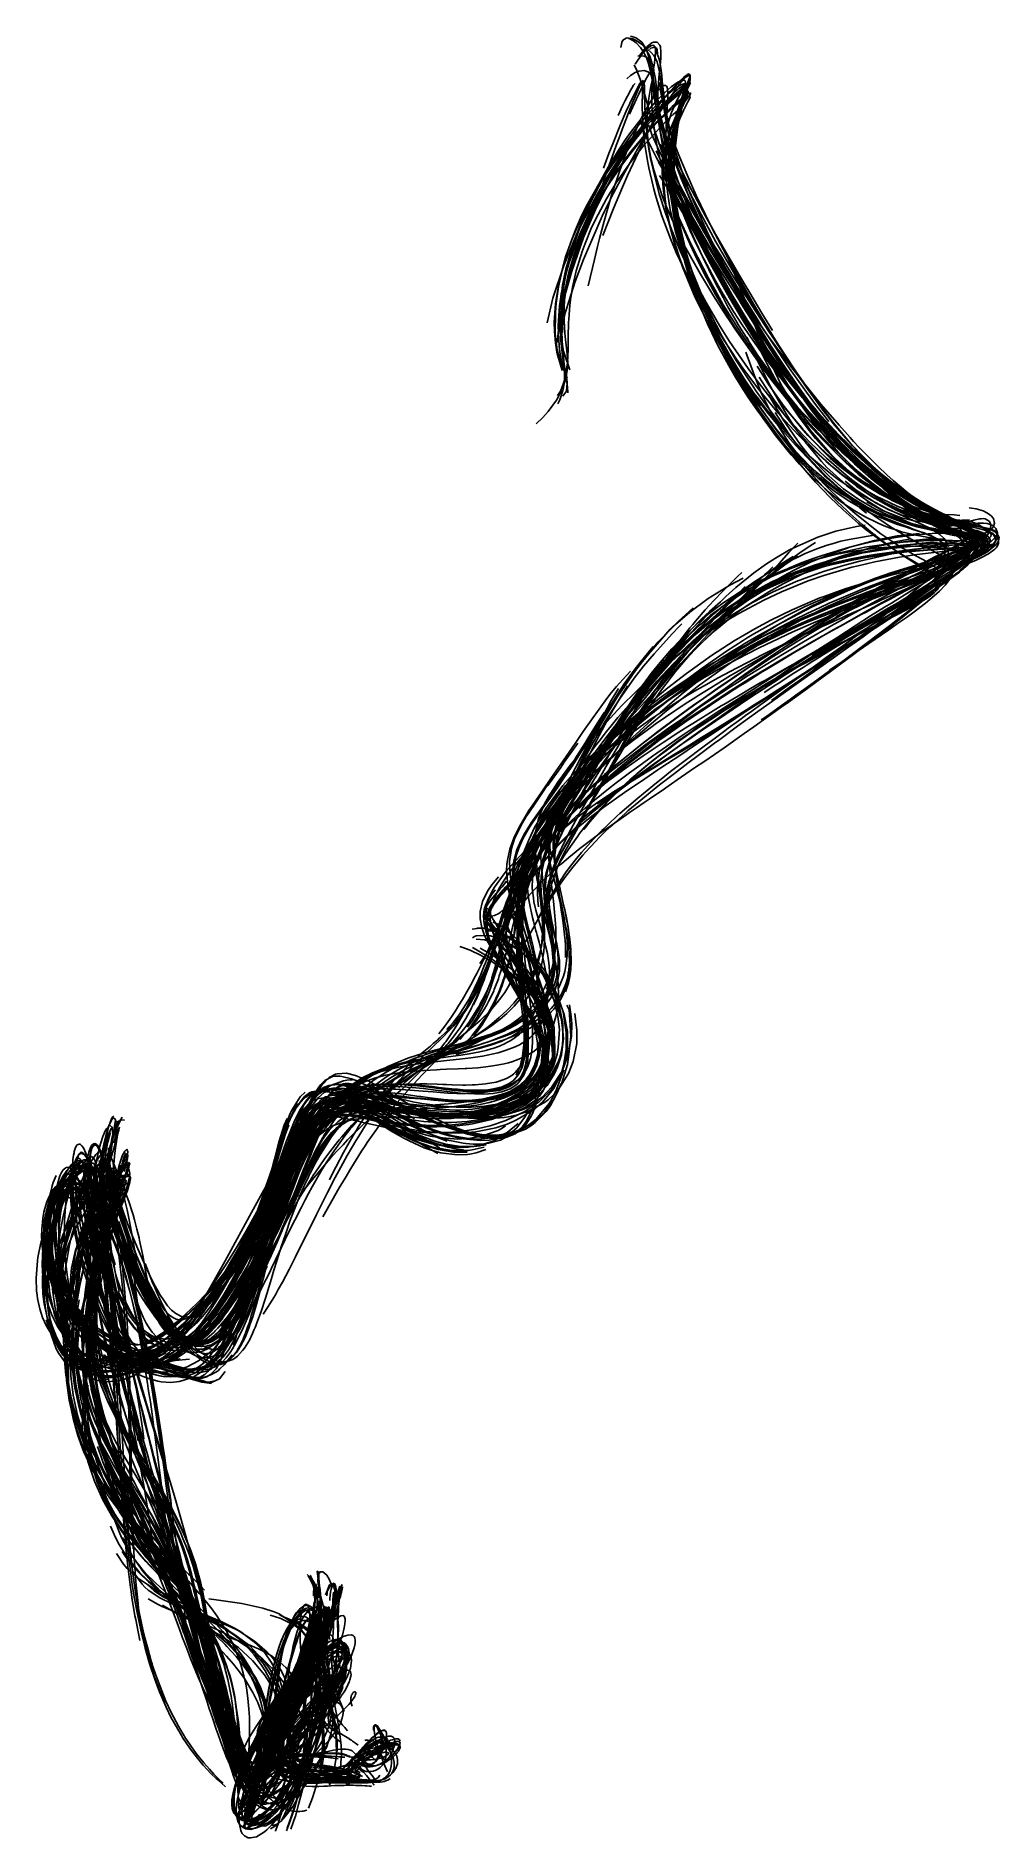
# Model space of a CAD drawing. Header units: metres. Extents: x -233 to 379, y -58 to 1087.
import ezdxf

# ---------------------------------------------------------------- set-up
doc = ezdxf.new("R2010")
doc.units = ezdxf.units.M

msp = doc.modelspace()

# ---------------------------------------------------------------- linework, layer by layer
for p, q in [((139, 1082.7, -1272.9), (138.4, 1079.6, -1282.8)), ((139.7, 1084.2, -1266.1), (139, 1082.7, -1272.9)), ((141.8, 1085.4, -1254.8), (139.7, 1084.2, -1266.1)), ((142.7, 1085.6, -1250.7), (141.8, 1085.4, -1254.8)), ((146, 1085, -1239.3), (142.7, 1085.6, -1250.7)), ((143.8, 1085.2, -1240.6), (143.3, 1085.2, -1243.5)), ((146.6, 1083.7, -1229.5), (143.8, 1085.2, -1240.6)), ((147, 1086.1, -1222.3), (144.7, 1086.8, -1225.5)), ((148.3, 1084, -1232.4), (146, 1085, -1239.3)), ((148.2, 1082.5, -1223.8), (146.6, 1083.7, -1229.5)), ((148.5, 1085.4, -1220.4), (147, 1086.1, -1222.3)), ((150.9, 1079.5, -1215.1), (148.2, 1082.5, -1223.8)), ((151.5, 1081.7, -1223.3), (148.3, 1084, -1232.4)), ((151.8, 1082.9, -1216.4), (148.5, 1085.4, -1220.4)), ((153.5, 1078.5, -1286.2), (150, 1073.7, -1300)), ((153.1, 1076.3, -1208.7), (150.9, 1079.5, -1215.1)), ((153.3, 1080, -1218.3), (151.5, 1081.7, -1223.3)), ((154.7, 1078.3, -1212.8), (151.8, 1082.9, -1216.4)), ((153.2, 1076.8, -1265), (152.1, 1075.4, -1269.2)), ((154.9, 1072.6, -1203.4), (153.1, 1076.3, -1208.7)), ((154, 1077.7, -1262), (153.2, 1076.8, -1265)), ((156.1, 1075.5, -1209.7), (153.3, 1080, -1218.3)), ((155.1, 1080.2, -1280), (153.5, 1078.5, -1286.2)), ((155.1, 1078.9, -1257.3), (154, 1077.7, -1262)), ((156.7, 1072, -1210.1), (154.7, 1078.3, -1212.8)), ((158.2, 1082.5, -1266), (155.1, 1080.2, -1280)), ((157.5, 1080.5, -1246.3), (155.1, 1078.9, -1257.3)), ((157.6, 1076.6, -1226.6), (155.6, 1078.2, -1229.1)), ((157.6, 1079, -1252), (156.7, 1078.2, -1256.1)), ((158.7, 1080.9, -1239.5), (157.5, 1080.5, -1246.3)), ((160, 1079.7, -1239.6), (157.6, 1079, -1252)), ((159.5, 1074.4, -1224.3), (157.6, 1076.6, -1226.6)), ((159.2, 1083, -1261.4), (158.2, 1082.5, -1266)), ((159.4, 1080.7, -1234.8), (158.7, 1080.9, -1239.5)), ((161.4, 1083, -1249.5), (159.2, 1083, -1261.4)), ((160.2, 1079.4, -1227.2), (159.4, 1080.7, -1234.8)), ((160.4, 1079.7, -1237.2), (160, 1079.7, -1239.6)), ((160, 1071.9, -1211.9), (160.4, 1076.6, -1219)), ((160.4, 1078.2, -1222.9), (160.2, 1079.4, -1227.2)), ((161.2, 1079, -1231.5), (160.4, 1079.7, -1237.2)), ((160.4, 1076.6, -1219), (160.4, 1078.2, -1222.9)), ((162.4, 1073.3, -1225.2), (160.9, 1076.7, -1227.4)), ((161.6, 1078.1, -1227.1), (161.2, 1079, -1231.5)), ((161.6, 1083, -1247.8), (161.4, 1083, -1249.5)), ((163.2, 1081, -1235.6), (161.6, 1083, -1247.8)), ((161.8, 1075.2, -1219.7), (161.6, 1078.1, -1227.1)), ((163.6, 1079.9, -1231.4), (163.2, 1081, -1235.6)), ((163.9, 1076.5, -1223), (163.6, 1079.9, -1231.4)), ((163.9, 1074.8, -1219.9), (163.9, 1076.5, -1223)), ((148.6, 1065, -1205), (147, 1068.5, -1208.1)), ((152.1, 1075.4, -1269.2), (147.5, 1068.9, -1286.3)), ((150.7, 1059.5, -1201.4), (148.6, 1065, -1205)), ((151.6, 1074.3, -1236.1), (149.2, 1074.1, -1245.3)), ((153.5, 1064.8, -1264.6), (149.9, 1064.5, -1277)), ((153.2, 1074, -1229.7), (151.6, 1074.3, -1236.1)), ((153.6, 1073.9, -1228), (153.2, 1074, -1229.7)), ((156, 1063.8, -1254), (153.5, 1064.8, -1264.6)), ((154.7, 1073.3, -1223.3), (153.6, 1073.9, -1228)), ((156.4, 1071.2, -1214.4), (154.7, 1073.3, -1223.3)), ((156, 1069.4, -1200), (154.9, 1072.6, -1203.4)), ((157.4, 1064, -1196), (156, 1069.4, -1200)), ((156.8, 1074.1, -1207.6), (156.1, 1075.5, -1209.7)), ((157.6, 1067.9, -1207), (156.4, 1071.2, -1214.4)), ((157.8, 1066.9, -1208.5), (156.7, 1072, -1210.1)), ((158.6, 1068.4, -1201.3), (156.8, 1074.1, -1207.6)), ((157.6, 1064.7, -1268.1), (156.9, 1063.7, -1272.2)), ((157.8, 1067.3, -1205.7), (157.6, 1067.9, -1207)), ((158.2, 1065.5, -1264.4), (157.6, 1064.7, -1268.1)), ((158.2, 1065.6, -1203), (157.8, 1067.3, -1205.7)), ((158.9, 1060.1, -1206.9), (157.8, 1066.9, -1208.5)), ((158.6, 1065.8, -1261.9), (158.2, 1065.5, -1264.4)), ((158.5, 1063.8, -1200.6), (158.2, 1065.6, -1203)), ((159.8, 1062.6, -1196.8), (158.6, 1068.4, -1201.3)), ((158.8, 1066.1, -1259.6), (158.6, 1065.8, -1261.9)), ((158.6, 1059, -1201.5), (159.3, 1065.7, -1205.6)), ((159.2, 1066.2, -1256), (158.8, 1066.1, -1259.6)), ((159.1, 1062.5, -1240.3), (159.5, 1065.2, -1247.6)), ((159.3, 1066.2, -1253.9), (159.2, 1066.2, -1256)), ((159.3, 1065.7, -1205.6), (159.8, 1069.7, -1209.3)), ((159.5, 1065.2, -1247.6), (159.3, 1066.2, -1253.9)), ((159.9, 1073.8, -1223.7), (159.5, 1074.4, -1224.3)), ((159.8, 1069.7, -1209.3), (160, 1071.9, -1211.9)), ((161.5, 1070.4, -1221.5), (159.9, 1073.8, -1223.7)), ((163, 1064, -1218.6), (161.5, 1070.4, -1221.5)), ((163.2, 1070.7, -1224), (162.4, 1073.3, -1225.2)), ((162.8, 1062.6, -1207.6), (163.4, 1068, -1211.5)), ((164.3, 1063.4, -1221.5), (163.2, 1070.7, -1224)), ((163.4, 1068, -1211.5), (163.8, 1072.8, -1216.8)), ((163.8, 1072.8, -1216.8), (163.9, 1074.8, -1219.9)), ((144.5, 1061.7, -1292.8), (142.2, 1059.7, -1299.3)), ((147.6, 1063.6, -1284), (144.5, 1061.7, -1292.8)), ((145.4, 1053.7, -1268.1), (144.8, 1052.6, -1271.7)), ((146.5, 1055.5, -1260.6), (145.4, 1053.7, -1268.1)), ((147.6, 1056.7, -1252.3), (146.5, 1055.5, -1260.6)), ((149.9, 1064.5, -1277), (147.6, 1063.6, -1284)), ((149.5, 1054.7, -1272.2), (148.6, 1052.9, -1278.3)), ((150.1, 1054.4, -1271), (149.4, 1052.8, -1276)), ((150.6, 1056.6, -1263.3), (149.5, 1054.7, -1272.2)), ((152.6, 1055.9, -1291.6), (149.6, 1049.5, -1303)), ((151, 1056.2, -1264.4), (150.1, 1054.4, -1271)), ((150.8, 1057, -1261), (150.6, 1056.6, -1263.3)), ((153.1, 1051.5, -1197.9), (150.7, 1059.5, -1201.4)), ((151.7, 1057.9, -1251), (150.8, 1057, -1261)), ((152.1, 1058.1, -1252.4), (151, 1056.2, -1264.4)), ((151.9, 1057.9, -1246.6), (151.7, 1057.9, -1251)), ((152, 1057.9, -1244.6), (151.9, 1057.9, -1246.6)), ((152.2, 1057.6, -1241), (152, 1057.9, -1244.6)), ((152.6, 1058.5, -1246.7), (152.1, 1058.1, -1252.4)), ((152.2, 1057.4, -1239.5), (152.2, 1057.6, -1241)), ((152.3, 1056.9, -1236.5), (152.2, 1057.4, -1239.5)), ((152.3, 1055.7, -1232), (152.3, 1056.9, -1236.5)), ((152.3, 1053, -1226.4), (152.3, 1055.7, -1232)), ((154.2, 1058.9, -1285.4), (152.6, 1055.9, -1291.6)), ((153, 1058, -1238.4), (152.6, 1058.5, -1246.7)), ((153.2, 1057, -1233.3), (153, 1058, -1238.4)), ((153.4, 1054.4, -1227.2), (153.2, 1057, -1233.3)), ((153.4, 1053.2, -1225.2), (153.4, 1054.4, -1227.2)), ((153.5, 1051, -1222.2), (153.4, 1053.2, -1225.2)), ((155.7, 1061.6, -1278.8), (154.2, 1058.9, -1285.4)), ((156.9, 1063.7, -1272.2), (155.7, 1061.6, -1278.8)), ((157.6, 1062.4, -1245.7), (156, 1063.8, -1254)), ((156.4, 1048.7, -1224.9), (157.3, 1053.7, -1228.9)), ((157.3, 1053.7, -1228.9), (157.7, 1055.8, -1231)), ((158.7, 1056.8, -1192.6), (157.4, 1064, -1196)), ((158.9, 1060.1, -1237.2), (157.6, 1062.4, -1245.7)), ((157.7, 1055.8, -1231), (158.7, 1060.2, -1236.4)), ((158.2, 1051.6, -1198.3), (158.4, 1057.1, -1200.5)), ((158.4, 1057.1, -1200.5), (158.6, 1059, -1201.5)), ((159.3, 1059.1, -1196.1), (158.5, 1063.8, -1200.6)), ((158.7, 1060.2, -1236.4), (159.1, 1062.5, -1240.3)), ((159.3, 1052.9, -1191.2), (158.7, 1056.8, -1192.6)), ((159.3, 1058.9, -1233.5), (158.9, 1060.1, -1237.2)), ((160.7, 1049.8, -1205), (158.9, 1060.1, -1206.9)), ((159.7, 1047.8, -1207.7), (158.9, 1054.5, -1210.1)), ((160.4, 1051.1, -1191.3), (159.3, 1059.1, -1196.1)), ((160.4, 1059.5, -1194.9), (159.8, 1062.6, -1196.8)), ((160.7, 1057.5, -1193.8), (160.4, 1059.5, -1194.9)), ((161.2, 1053.6, -1192), (160.7, 1057.5, -1193.8)), ((162.2, 1045.5, -1189.5), (161.2, 1053.6, -1192)), ((163.9, 1054, -1266.6), (161.6, 1051.5, -1277.4)), ((162, 1051.6, -1203.1), (162.6, 1059.8, -1206)), ((162.6, 1059.8, -1206), (162.8, 1062.6, -1207.6)), ((164.2, 1054.8, -1215.5), (163, 1064, -1218.6)), ((163.7, 1052, -1212.8), (163, 1057.2, -1214.9)), ((165, 1055, -1260.6), (163.9, 1054, -1266.6)), ((164.4, 1052.8, -1214.9), (164.2, 1054.8, -1215.5)), ((164.5, 1061.8, -1221), (164.3, 1063.4, -1221.5)), ((164.8, 1058.1, -1219.9), (164.5, 1061.8, -1221)), ((166, 1047.9, -1216.8), (164.8, 1058.1, -1219.9)), ((165.4, 1055.3, -1258.4), (165, 1055, -1260.6)), ((167, 1055.3, -1247.7), (165.4, 1055.3, -1258.4)), ((167.5, 1054.9, -1243.5), (167, 1055.3, -1247.7)), ((167.8, 1054.3, -1239.9), (167.5, 1054.9, -1243.5)), ((168.3, 1051.4, -1231.8), (167.8, 1054.3, -1239.9)), ((170.4, 1054.5, -1288.4), (168.5, 1052.8, -1293)), ((173.5, 1054, -1284.6), (169.1, 1050.6, -1295.9)), ((172.5, 1054.8, -1286.6), (169.7, 1051.7, -1293.4)), ((172, 1053.6, -1288.2), (170.3, 1051.8, -1291.9)), ((174.7, 1057.5, -1275.5), (170.4, 1054.5, -1288.4)), ((175.4, 1053.4, -1277.7), (171.2, 1049.6, -1290.4)), ((172.9, 1054.6, -1286), (172, 1053.6, -1288.2)), ((177, 1053.2, -1271.2), (172.4, 1049.3, -1283.8)), ((175.1, 1057.5, -1279.6), (172.5, 1054.8, -1286.6)), ((174.9, 1056.6, -1281.1), (172.9, 1054.6, -1286)), ((174.5, 1054.5, -1285.8), (173.2, 1052.7, -1289.6)), ((176.6, 1055.9, -1274.8), (173.5, 1054, -1284.6)), ((175.8, 1056.2, -1281.8), (174.5, 1054.5, -1285.8)), ((177.6, 1058.7, -1263), (174.7, 1057.5, -1275.5)), ((175.7, 1057.4, -1279), (174.9, 1056.6, -1281.1)), ((178.2, 1060.4, -1269.1), (175.1, 1057.5, -1279.6)), ((178, 1053.2, -1266.4), (175.1, 1050.8, -1276.2)), ((176.3, 1054.2, -1274.5), (175.4, 1053.4, -1277.7)), ((176.8, 1058.4, -1275.8), (175.7, 1057.4, -1279)), ((177.7, 1058.4, -1275.7), (175.8, 1056.2, -1281.8)), ((178.2, 1055.5, -1263.4), (176.3, 1054.2, -1274.5)), ((179.2, 1056.6, -1262.8), (176.6, 1055.9, -1274.8)), ((177.8, 1059.3, -1272.8), (176.8, 1058.4, -1275.8)), ((179.6, 1055.3, -1262.3), (177, 1053.2, -1271.2)), ((178.5, 1058.8, -1258.5), (177.6, 1058.7, -1263)), ((177.6, 1052.6, -1237.6), (178.5, 1054.2, -1243.6)), ((179.8, 1060.7, -1267.2), (177.7, 1058.4, -1275.7)), ((180.3, 1061.2, -1263.5), (177.8, 1059.3, -1272.8)), ((179.9, 1054.6, -1257.5), (178, 1053.2, -1266.4)), ((179.9, 1061.8, -1262), (178.2, 1060.4, -1269.1)), ((178.9, 1055.6, -1254.2), (178.2, 1055.5, -1263.4)), ((179.3, 1058.4, -1251.2), (178.5, 1058.8, -1258.5)), ((178.5, 1054.2, -1243.6), (178.9, 1055.2, -1249.7)), ((178.7, 1050.1, -1218.2), (180, 1054.1, -1222.5)), ((178.8, 1053.1, -1232.5), (179, 1053.6, -1233.7)), ((178.9, 1055.2, -1249.7), (178.9, 1055.6, -1254.2)), ((179, 1053.6, -1233.7), (179.2, 1054.6, -1236.1)), ((179.2, 1054.6, -1236.1), (179.6, 1057.5, -1245.6)), ((179.9, 1056.6, -1257.9), (179.2, 1056.6, -1262.8)), ((179.6, 1057.5, -1245.6), (179.3, 1058.4, -1251.2)), ((180.5, 1056.1, -1258.3), (179.6, 1055.3, -1262.3)), ((179.6, 1051, -1220.9), (181.1, 1054, -1226.3)), ((179.6, 1051.3, -1225.2), (180.7, 1053.4, -1231)), ((181, 1061.8, -1260.9), (179.8, 1060.7, -1267.2)), ((179.8, 1051.9, -1225.3), (180.8, 1054.9, -1228.8)), ((179.8, 1051.1, -1234.9), (180.6, 1054.7, -1244.9)), ((180.7, 1062.3, -1257.9), (179.9, 1061.8, -1262)), ((180.3, 1056.4, -1255), (179.9, 1056.6, -1257.9)), ((181.1, 1055.3, -1249.1), (179.9, 1054.6, -1257.5)), ((179.9, 1050.4, -1223.1), (180.8, 1053.3, -1226.5)), ((180, 1054.1, -1222.5), (180.8, 1056.6, -1226.1)), ((181.8, 1061.8, -1254.3), (180.3, 1061.2, -1263.5)), ((180.6, 1054.7, -1244.9), (180.3, 1056.4, -1255)), ((181.8, 1057, -1250.9), (180.5, 1056.1, -1258.3)), ((181.8, 1062.7, -1249.6), (180.7, 1062.3, -1257.9)), ((180.7, 1053.4, -1231), (181.4, 1055.1, -1240.2)), ((180.8, 1056.6, -1226.1), (181.1, 1057.5, -1227.8)), ((180.8, 1054.9, -1228.8), (181.2, 1056.2, -1230.8)), ((180.8, 1053.3, -1226.5), (181, 1053.9, -1227.4)), ((181.7, 1062.2, -1256.9), (181, 1061.8, -1260.9)), ((181, 1053.9, -1227.4), (182, 1057.4, -1233.1)), ((181.1, 1057.5, -1227.8), (182, 1060.3, -1234.4)), ((181.1, 1054, -1226.3), (182.3, 1056.3, -1233.3)), ((181.4, 1055.1, -1240.2), (181.1, 1055.3, -1249.1)), ((181.2, 1056.2, -1230.8), (181.4, 1056.7, -1231.7)), ((181.4, 1056.7, -1231.7), (181.6, 1057.6, -1233.3)), ((181.6, 1057.6, -1233.3), (182.5, 1060.8, -1240.9)), ((182, 1062.4, -1254), (181.7, 1062.2, -1256.9)), ((182.2, 1062.1, -1242.3), (181.8, 1062.7, -1249.6)), ((182.5, 1061, -1245.3), (181.8, 1061.8, -1254.3)), ((182.5, 1057.3, -1244.5), (181.8, 1057, -1250.9)), ((182.5, 1061.9, -1246.7), (182, 1062.4, -1254)), ((182, 1060.3, -1234.4), (182.2, 1061.2, -1237.5)), ((182, 1057.4, -1233.1), (182.4, 1058.9, -1236.6)), ((182.2, 1061.2, -1237.5), (182.2, 1062.1, -1242.3)), ((182.3, 1056.3, -1233.3), (182.4, 1056.5, -1234.5)), ((182.4, 1058.9, -1236.6), (182.6, 1060.2, -1241)), ((182.4, 1056.5, -1234.5), (182.5, 1056.8, -1237.1)), ((182.5, 1060.8, -1240.9), (182.5, 1061.9, -1246.7)), ((182.6, 1060.2, -1241), (182.5, 1061, -1245.3)), ((182.5, 1056.8, -1237.1), (182.5, 1057.3, -1244.5)), ((139.7, 1042.8, -1295), (136.7, 1036.3, -1306)), ((141.2, 1045.9, -1289.1), (139.7, 1042.8, -1295)), ((142.6, 1048.7, -1282.8), (141.2, 1045.9, -1289.1)), ((144.2, 1044, -1299.9), (141.9, 1039, -1308.5)), ((144.8, 1052.6, -1271.7), (142.6, 1048.7, -1282.8)), ((146.3, 1045.4, -1294.3), (143.4, 1038, -1308.3)), ((148.4, 1047, -1306.7), (144, 1037.1, -1320.3)), ((146.7, 1049.3, -1288.3), (144.2, 1044, -1299.9)), ((147.5, 1048.2, -1288.3), (146.3, 1045.4, -1294.3)), ((148.2, 1052.1, -1280.7), (146.7, 1049.3, -1288.3)), ((149.4, 1052.8, -1276), (147.5, 1048.2, -1288.3)), ((148.6, 1052.9, -1278.3), (148.2, 1052.1, -1280.7)), ((149.6, 1049.5, -1303), (148.4, 1047, -1306.7)), ((152.1, 1045.6, -1217.8), (152.2, 1048.4, -1220.4)), ((152.1, 1044.6, -1217), (152.1, 1045.6, -1217.8)), ((152.1, 1042.3, -1215.3), (152.1, 1044.6, -1217)), ((156.5, 1043.7, -1296.9), (152.1, 1035.6, -1311.6)), ((152.2, 1036.2, -1212), (152.1, 1042.3, -1215.3)), ((152.2, 1048.4, -1220.4), (152.3, 1053, -1226.4)), ((154.3, 1047.2, -1196.5), (153.1, 1051.5, -1197.9)), ((153.5, 1048.1, -1219.3), (153.5, 1051, -1222.2)), ((153.6, 1044.2, -1216.5), (153.5, 1048.1, -1219.3)), ((160.7, 1045.2, -1309.7), (153.6, 1037.2, -1322.8)), ((153.6, 1043.2, -1215.8), (153.6, 1044.2, -1216.5)), ((153.9, 1036.6, -1212.6), (153.6, 1043.2, -1215.8)), ((156.8, 1037.8, -1194.6), (154.3, 1047.2, -1196.5)), ((155.4, 1040.4, -1220.1), (156.2, 1047.4, -1224)), ((156.2, 1047.4, -1224), (156.4, 1048.7, -1224.9)), ((158.6, 1047.1, -1289.3), (156.5, 1043.7, -1296.9)), ((163.4, 1045.4, -1308.2), (156.5, 1038.2, -1320.9)), ((164.2, 1045.2, -1305.4), (157.9, 1037.2, -1317.2)), ((164.8, 1045.7, -1303), (158.1, 1037.7, -1314.6)), ((158.2, 1042.6, -1196.1), (158.2, 1051.6, -1198.3)), ((158.7, 1034.8, -1195), (158.2, 1042.6, -1196.1)), ((159.7, 1048.9, -1285), (158.6, 1047.1, -1289.3)), ((159.7, 1049.8, -1190.4), (159.3, 1052.9, -1191.2)), ((161.6, 1051.5, -1277.4), (159.7, 1048.9, -1285)), ((161.2, 1039.3, -1189), (159.7, 1049.8, -1190.4)), ((160.3, 1044.5, -1206.7), (159.7, 1047.8, -1207.7)), ((164.7, 1042.3, -1300.3), (160, 1037.7, -1309.2)), ((167.5, 1043.1, -1299), (160.2, 1035.9, -1313)), ((161.2, 1040.8, -1205.6), (160.3, 1044.5, -1206.7)), ((161.1, 1046.7, -1189.4), (160.4, 1051.1, -1191.3)), ((165.7, 1050.3, -1299.3), (160.7, 1045.2, -1309.7)), ((161.5, 1045.2, -1204.3), (160.7, 1049.8, -1205)), ((165.9, 1042.6, -1298.7), (160.9, 1037.7, -1308.8)), ((162.3, 1039.9, -1187.4), (161.1, 1046.7, -1189.4)), ((162.8, 1039.1, -1203.5), (161.5, 1045.2, -1204.3)), ((164.7, 1043.5, -1308.7), (161.6, 1037.5, -1317.6)), ((162, 1043, -1201.6), (162, 1051.6, -1203.1)), ((162.1, 1039.7, -1201.3), (162, 1043, -1201.6)), ((163.7, 1034.6, -1187.6), (162.2, 1045.5, -1189.5)), ((166.4, 1044.7, -1300.8), (162.8, 1040.8, -1307.7)), ((169.1, 1050.6, -1295.9), (163.4, 1045.4, -1308.2)), ((164, 1049.9, -1212), (163.7, 1052, -1212.8)), ((168.8, 1046.5, -1300.8), (163.7, 1039, -1312)), ((165.5, 1042.1, -1209.7), (164, 1049.9, -1212)), ((169.7, 1051.7, -1293.4), (164.2, 1045.2, -1305.4)), ((165.2, 1046.2, -1213), (164.4, 1052.8, -1214.9)), ((167.3, 1044.7, -1295.3), (164.7, 1042.3, -1300.3)), ((170.3, 1051.8, -1291.9), (164.8, 1045.7, -1303)), ((165.5, 1043.5, -1212.3), (165.2, 1046.2, -1213)), ((166.1, 1038.5, -1211), (165.5, 1043.5, -1212.3)), ((166.8, 1036.4, -1208.2), (165.5, 1042.1, -1209.7)), ((168.5, 1052.8, -1293), (165.7, 1050.3, -1299.3)), ((169.2, 1045.7, -1291.4), (165.9, 1042.6, -1298.7)), ((166.3, 1045.2, -1216), (166, 1047.9, -1216.8)), ((167.4, 1037.6, -1213.8), (166.3, 1045.2, -1216)), ((169.3, 1047.7, -1294.7), (166.4, 1044.7, -1300.8)), ((172.4, 1049.3, -1283.8), (167.3, 1044.7, -1295.3)), ((170.6, 1045.8, -1292.5), (167.5, 1043.1, -1299)), ((171.1, 1042, -1287.9), (167.8, 1038.9, -1294.2)), ((167.9, 1041.3, -1218.7), (168.3, 1047.2, -1224.5)), ((168.3, 1050, -1228.9), (168.3, 1051.4, -1231.8)), ((168.3, 1049.3, -1227.5), (168.3, 1050, -1228.9)), ((168.3, 1047.2, -1224.5), (168.3, 1049.3, -1227.5)), ((170.6, 1049.1, -1296.4), (168.8, 1046.5, -1300.8)), ((171.3, 1047.6, -1286.3), (169.2, 1045.7, -1291.4)), ((171.2, 1049.6, -1290.4), (169.3, 1047.7, -1294.7)), ((173.2, 1052.7, -1289.6), (170.6, 1049.1, -1296.4)), ((174.7, 1049.2, -1281.9), (170.6, 1045.8, -1292.5)), ((173.6, 1044.2, -1282.6), (171.1, 1042, -1287.9)), ((174, 1049.8, -1279.4), (171.3, 1047.6, -1286.3)), ((171.5, 1040.2, -1217.3), (172.5, 1042.4, -1219.6)), ((173.3, 1042.8, -1277.7), (171.7, 1041.4, -1280.9)), ((172.5, 1042.4, -1219.6), (173.1, 1043.9, -1221.4)), ((173.1, 1043.9, -1221.4), (174.7, 1047.2, -1226.1)), ((176.7, 1045.5, -1269.9), (173.3, 1042.8, -1277.7)), ((176.6, 1046.7, -1275.1), (173.6, 1044.2, -1282.6)), ((175.1, 1050.8, -1276.2), (174, 1049.8, -1279.4)), ((174.2, 1038.6, -1215.6), (176.5, 1045.9, -1221.9)), ((177.1, 1050.8, -1274.6), (174.7, 1049.2, -1281.9)), ((174.7, 1047.2, -1226.1), (175.7, 1049.1, -1229.4)), ((174.8, 1038.6, -1211.6), (176.9, 1045, -1216.4)), ((175, 1036.4, -1210), (176.8, 1043.6, -1213.4)), ((175.5, 1040.9, -1211.8), (176, 1042.2, -1212.6)), ((175.7, 1049.1, -1229.4), (177.6, 1052.6, -1237.6)), ((175.8, 1040.2, -1217.2), (177.3, 1042.5, -1219.9)), ((176, 1042.2, -1212.6), (177.1, 1045.2, -1214.8)), ((176.4, 1041.7, -1220.9), (178.2, 1046.5, -1226.7)), ((176.4, 1041.2, -1217.3), (177.1, 1043.7, -1218.7)), ((176.4, 1038.8, -1218.6), (177.7, 1042.2, -1222.6)), ((176.5, 1045.9, -1221.9), (178.4, 1051.7, -1229.7)), ((178.1, 1042.7, -1249.2), (176.5, 1041.4, -1259.9)), ((179.9, 1049.1, -1265.1), (176.6, 1046.7, -1275.1)), ((176.6, 1040.6, -1228.2), (177.7, 1042, -1233.7)), ((180.2, 1047.9, -1258.9), (176.7, 1045.5, -1269.9)), ((176.8, 1043.6, -1213.4), (177.7, 1047, -1215.6)), ((176.9, 1045, -1216.4), (178.3, 1048.3, -1220.2)), ((177, 1040, -1215.3), (177.7, 1042.7, -1216.9)), ((179.7, 1052.1, -1262.9), (177.1, 1050.8, -1274.6)), ((177.1, 1045.2, -1214.8), (178.2, 1047.9, -1217.2)), ((177.1, 1043.7, -1218.7), (178.1, 1046.9, -1220.8)), ((177.3, 1042.5, -1219.9), (178.5, 1044.3, -1222.6)), ((177.7, 1047, -1215.6), (178.7, 1050.1, -1218.2)), ((177.7, 1042.7, -1216.9), (178.4, 1045.4, -1218.8)), ((177.7, 1042.2, -1222.6), (178.6, 1044.1, -1225.6)), ((177.7, 1042, -1233.7), (178.1, 1042.6, -1238.2)), ((178.1, 1046.9, -1220.8), (178.8, 1049.1, -1222.6)), ((178.2, 1042.7, -1240.2), (178.1, 1042.7, -1249.2)), ((178.1, 1042.6, -1238.2), (178.2, 1042.7, -1240.2)), ((178.2, 1047.9, -1217.2), (179.6, 1051, -1220.9)), ((178.2, 1046.5, -1226.7), (179.6, 1050.6, -1233.5)), ((178.3, 1048.3, -1220.2), (179.6, 1051.3, -1225.2)), ((178.4, 1051.7, -1229.7), (178.8, 1053.1, -1232.5)), ((178.4, 1045.4, -1218.8), (179.9, 1050.4, -1223.1)), ((178.5, 1044.3, -1222.6), (180.1, 1046.5, -1226.8)), ((178.6, 1044.1, -1225.6), (179.9, 1047.3, -1231.6)), ((178.8, 1049.1, -1222.6), (179.5, 1051.2, -1224.5)), ((179.4, 1041.6, -1222), (181.1, 1045, -1228.2)), ((179.5, 1051.2, -1224.5), (179.8, 1051.9, -1225.3)), ((179.6, 1050.6, -1233.5), (179.8, 1051.1, -1234.9)), ((180.2, 1052.2, -1260.6), (179.7, 1052.1, -1262.9)), ((179.9, 1047.3, -1231.6), (181, 1050.1, -1239.6)), ((180.8, 1049.8, -1261.4), (179.9, 1049.1, -1265.1)), ((180.1, 1046.5, -1226.8), (181.6, 1048.5, -1232)), ((181.1, 1052, -1251.5), (180.2, 1052.2, -1260.6)), ((180.8, 1048.3, -1256.4), (180.2, 1047.9, -1258.9)), ((182.3, 1050.6, -1253), (180.8, 1049.8, -1261.4)), ((182.1, 1048.8, -1248.8), (180.8, 1048.3, -1256.4)), ((181, 1050.1, -1239.6), (181.3, 1051.5, -1246.8)), ((181.3, 1051.5, -1246.8), (181.1, 1052, -1251.5)), ((181.1, 1045, -1228.2), (182.1, 1046.9, -1233.5)), ((181.6, 1048.5, -1232), (182.2, 1049.3, -1235.2)), ((182.5, 1048.1, -1239.6), (182.1, 1048.8, -1248.8)), ((182.1, 1046.9, -1233.5), (182.5, 1048.1, -1239.6)), ((182.2, 1049.3, -1235.2), (182.8, 1050.3, -1241.2)), ((182.7, 1050.7, -1248.5), (182.3, 1050.6, -1253)), ((182.8, 1050.7, -1246), (182.7, 1050.7, -1248.5)), ((182.8, 1050.3, -1241.2), (182.8, 1050.7, -1246)), ((138.3, 1030.7, -1320.3), (133.3, 1018.4, -1333.4)), ((141.9, 1039, -1308.5), (138.3, 1030.7, -1320.3)), ((143.4, 1038, -1308.3), (139.9, 1029.1, -1321.6)), ((153.7, 1031.9, -1321.5), (143.8, 1018.5, -1335.4)), ((153.6, 1037.2, -1322.8), (144.6, 1025.6, -1337.8)), ((152.1, 1035.6, -1311.6), (147.1, 1025.2, -1326.2)), ((155.7, 1030.9, -1320.4), (147.3, 1020.6, -1333.3)), ((150.9, 1031.6, -1330.1), (147.7, 1027.6, -1335)), ((156.5, 1038.2, -1320.9), (150.9, 1031.6, -1330.1)), ((160, 1037.7, -1309.2), (151, 1028.3, -1324.4)), ((152.8, 1027, -1201.8), (151.1, 1032.5, -1204.8)), ((157.9, 1037.2, -1317.2), (151.2, 1027.8, -1328.5)), ((158.3, 1030.4, -1322.5), (151.5, 1019.1, -1334.3)), ((154.4, 1030.8, -1321.5), (151.9, 1027.7, -1325.1)), ((152.7, 1027.9, -1209.1), (152.2, 1036.2, -1212)), ((160.9, 1037.7, -1308.8), (152.3, 1028.9, -1324.1)), ((158.1, 1037.7, -1314.6), (153.7, 1031.9, -1321.5)), ((154.5, 1029.4, -1210.2), (153.9, 1036.6, -1212.6)), ((161.8, 1033, -1304.8), (154.3, 1024.9, -1316.4)), ((156.5, 1033.4, -1318.2), (154.4, 1030.8, -1321.5)), ((155, 1032.9, -1217), (155.1, 1036.3, -1218.3)), ((155.3, 1025.5, -1214.7), (155, 1032.9, -1217)), ((155.1, 1036.3, -1218.3), (155.4, 1040.4, -1220.1)), ((159.7, 1033.7, -1322.5), (155.6, 1025.5, -1332.1)), ((157.3, 1032.6, -1317.9), (155.7, 1030.9, -1320.4)), ((158.1, 1024.3, -1199.9), (156, 1030.3, -1203.5)), ((160.7, 1038.4, -1311.3), (156.5, 1033.4, -1318.2)), ((159.9, 1027.1, -1193.6), (156.8, 1037.8, -1194.6)), ((160.2, 1035.9, -1313), (157.3, 1032.6, -1317.9)), ((160.7, 1034.3, -1317.9), (158.3, 1030.4, -1322.5)), ((161.5, 1031.8, -1298.6), (158.5, 1028.6, -1303)), ((160.4, 1022.2, -1194.5), (158.7, 1034.8, -1195)), ((161.6, 1037.5, -1317.6), (159.7, 1033.7, -1322.5)), ((161.6, 1036.3, -1203.5), (160.6, 1039.8, -1204.5)), ((162.8, 1040.8, -1307.7), (160.7, 1038.4, -1311.3)), ((163.7, 1039, -1312), (160.7, 1034.3, -1317.9)), ((162.8, 1035, -1203.9), (161.2, 1040.8, -1205.6)), ((163, 1028.7, -1188.7), (161.2, 1039.3, -1189)), ((167.2, 1037.4, -1289.2), (161.5, 1031.8, -1298.6)), ((165, 1026.1, -1200.8), (161.6, 1036.3, -1203.5)), ((167.8, 1038.9, -1294.2), (161.8, 1033, -1304.8)), ((163, 1028.7, -1201), (162.1, 1039.7, -1201.3)), ((162.9, 1036.4, -1186.6), (162.3, 1039.9, -1187.4)), ((166.4, 1025.8, -1202.2), (162.8, 1039.1, -1203.5)), ((164.4, 1030.3, -1202.7), (162.8, 1035, -1203.9)), ((165.5, 1024.8, -1185.3), (162.9, 1036.4, -1186.6)), ((169, 1034.4, -1281.8), (163, 1028.3, -1294.1)), ((164.3, 1030.8, -1187.2), (163.7, 1034.6, -1187.6)), ((164.8, 1027.7, -1186.9), (164.3, 1030.8, -1187.2)), ((167.1, 1023.4, -1201), (164.4, 1030.3, -1202.7)), ((168, 1028, -1208.5), (166.1, 1038.5, -1211)), ((168.1, 1031.9, -1207.1), (166.8, 1036.4, -1208.2)), ((167.1, 1020.9, -1209.4), (167.3, 1030.4, -1212.4)), ((171.7, 1041.4, -1280.9), (167.2, 1037.4, -1289.2)), ((167.3, 1030.4, -1212.4), (167.7, 1038.2, -1216.4)), ((169.8, 1026.2, -1210.6), (167.4, 1037.6, -1213.8)), ((167.7, 1038.2, -1216.4), (167.9, 1041.3, -1218.7)), ((168.1, 1030.2, -1209.8), (169.5, 1034.9, -1212.8)), ((169.8, 1026.3, -1205.9), (168.1, 1031.9, -1207.1)), ((169.9, 1035.2, -1279.9), (169, 1034.4, -1281.8)), ((169.5, 1034.9, -1212.8), (170.7, 1038.2, -1215.4)), ((171.7, 1036.9, -1275.6), (169.9, 1035.2, -1279.9)), ((170.1, 1028.3, -1209.3), (171.2, 1030.9, -1210.5)), ((170.7, 1038.2, -1215.4), (171.5, 1040.2, -1217.3)), ((170.7, 1028.7, -1212.5), (172.8, 1034, -1217)), ((171, 1025.5, -1208.7), (173.1, 1034.6, -1212.9)), ((171.2, 1030.9, -1210.5), (173.7, 1036.4, -1213.8)), ((174.6, 1039.6, -1267.1), (171.7, 1036.9, -1275.6)), ((171.9, 1025.9, -1210.1), (173.6, 1032.6, -1213.6)), ((172, 1026.4, -1206.4), (173, 1031.7, -1208.2)), ((172.4, 1028.5, -1207.1), (173.3, 1032.7, -1208.3)), ((172.4, 1024.6, -1208.9), (174.2, 1032.1, -1212.8)), ((172.8, 1034, -1217), (174.6, 1037.3, -1221.4)), ((173, 1031.7, -1208.2), (173.6, 1034.3, -1209.3)), ((173.1, 1034.6, -1212.9), (173.7, 1036.7, -1214.2)), ((173.2, 1028, -1212.5), (175, 1036.1, -1215)), ((173.3, 1032.7, -1208.3), (174.8, 1038.6, -1210.6)), ((173.6, 1034.3, -1209.3), (174.8, 1038.6, -1211.6)), ((173.6, 1032.6, -1213.6), (174.5, 1035.8, -1215.9)), ((173.7, 1036.4, -1213.8), (175.8, 1040.2, -1217.2)), ((173.7, 1036.7, -1214.2), (174.2, 1038.6, -1215.6)), ((173.8, 1029.9, -1207.9), (175, 1036.4, -1210)), ((174.2, 1032.1, -1212.8), (175.5, 1036.2, -1216)), ((174.3, 1029.9, -1211.1), (176.2, 1034.8, -1214.5)), ((174.5, 1035.8, -1215.9), (176.4, 1041.7, -1220.9)), ((176.1, 1041, -1261.6), (174.6, 1039.6, -1267.1)), ((174.6, 1037.3, -1221.4), (176.6, 1040.6, -1228.2)), ((174.7, 1029.4, -1210.9), (175.3, 1032.6, -1212)), ((174.8, 1038.6, -1210.6), (175.2, 1039.7, -1211.2)), ((175, 1036.1, -1215), (176.4, 1041.2, -1217.3)), ((175.2, 1039.7, -1211.2), (175.5, 1040.9, -1211.8)), ((175.3, 1032.6, -1212), (176.4, 1037.5, -1214)), ((175.5, 1036.2, -1216), (176.4, 1038.8, -1218.6)), ((176.5, 1041.4, -1259.9), (176.1, 1041, -1261.6)), ((176.2, 1034.8, -1214.5), (178.2, 1039.4, -1219)), ((176.4, 1037.5, -1214), (177, 1040, -1215.3)), ((178.2, 1039.4, -1219), (178.7, 1040.3, -1220.1)), ((178.7, 1040.3, -1220.1), (179.4, 1041.6, -1222)), ((137.3, 1022.2, -1329.6), (135.5, 1017.2, -1334.7)), ((146.1, 1025.4, -1337.5), (136.3, 1011.6, -1351.5)), ((139.3, 1027.5, -1323.6), (137.3, 1022.2, -1329.6)), ((141.5, 1021.1, -1342.4), (137.3, 1014.9, -1348.5)), ((147.3, 1020.6, -1333.3), (137.4, 1006.8, -1347)), ((146.9, 1022.8, -1332.8), (138.8, 1012.8, -1344.8)), ((139.9, 1029.1, -1321.6), (139.3, 1027.5, -1323.6)), ((144.6, 1025.6, -1337.8), (141.5, 1021.1, -1342.4)), ((145.9, 1019.8, -1336.4), (141.6, 1012.9, -1342.4)), ((147.1, 1025.2, -1326.2), (141.9, 1012.7, -1339.6)), ((151.9, 1027.7, -1325.1), (142.4, 1014.9, -1338.7)), ((148.9, 1025.9, -1327.7), (142.7, 1018.7, -1336.8)), ((154.3, 1024.9, -1316.4), (144.8, 1013.4, -1330)), ((147.9, 1022.9, -1333.5), (145.9, 1019.8, -1336.4)), ((147.7, 1027.6, -1335), (146.1, 1025.4, -1337.5)), ((152.3, 1028.9, -1324.1), (146.9, 1022.8, -1332.8)), ((151.2, 1027.8, -1328.5), (147.9, 1022.9, -1333.5)), ((153.9, 1022.1, -1335.6), (147.9, 1009.5, -1347.1)), ((151, 1028.3, -1324.4), (148.9, 1025.9, -1327.7)), ((151.5, 1019.1, -1334.3), (149.1, 1015, -1338)), ((154.8, 1024.6, -1308.3), (149.5, 1018.3, -1315.7)), ((153.1, 1023.2, -1207.8), (152.7, 1027.9, -1209.1)), ((155.1, 1021.3, -1198.9), (152.8, 1027, -1201.8)), ((153.7, 1017.8, -1206.7), (153.1, 1023.2, -1207.8)), ((155.3, 1019.9, -1307.4), (153.5, 1017.8, -1310.3)), ((155.6, 1025.5, -1332.1), (153.9, 1022.1, -1335.6)), ((155.3, 1022.3, -1208.4), (154.5, 1029.4, -1210.2)), ((158.5, 1028.6, -1303), (154.8, 1024.6, -1308.3)), ((161.1, 1009.5, -1194.3), (155.1, 1021.3, -1198.9)), ((163, 1028.3, -1294.1), (155.3, 1019.9, -1307.4)), ((155.7, 1020.4, -1213.5), (155.3, 1025.5, -1214.7)), ((155.5, 1020.7, -1208.1), (155.3, 1022.3, -1208.4)), ((156.1, 1016.3, -1207.3), (155.5, 1020.7, -1208.1)), ((156.5, 1014.9, -1212.5), (155.7, 1020.4, -1213.5)), ((161.8, 1016.1, -1196), (158.1, 1024.3, -1199.9)), ((164, 1014.8, -1193.5), (159.9, 1027.1, -1193.6)), ((161.7, 1015.6, -1194.5), (160.4, 1022.2, -1194.5)), ((164.4, 1019.8, -1201.2), (163, 1028.7, -1201)), ((165.7, 1016.4, -1189.3), (163, 1028.7, -1188.7)), ((165.1, 1015.9, -1201.4), (164.4, 1019.8, -1201.2)), ((165.8, 1022.4, -1186.7), (164.8, 1027.7, -1186.9)), ((166.6, 1022, -1199.9), (165, 1026.1, -1200.8)), ((165.1, 1012.1, -1203.2), (166.4, 1022.5, -1206.2)), ((169.7, 1009.8, -1185), (165.5, 1024.8, -1185.3)), ((169.1, 1008.1, -1187.1), (165.8, 1022.4, -1186.7)), ((166.4, 1022.5, -1206.2), (168.1, 1030.2, -1209.8)), ((169, 1017.3, -1201.6), (166.4, 1025.8, -1202.2)), ((170.1, 1013.4, -1198.2), (166.6, 1022, -1199.9)), ((166.9, 1015.9, -1205.9), (169, 1025.1, -1208.1)), ((173.5, 1008.9, -1198.2), (167.1, 1023.4, -1201)), ((167.3, 1011.4, -1207.5), (167.1, 1020.9, -1209.4)), ((167.2, 1010.9, -1205.3), (168.3, 1019.7, -1207.9)), ((168.8, 1024.1, -1207.6), (168, 1028, -1208.5)), ((168.3, 1019.7, -1207.9), (169.8, 1026.1, -1210.8)), ((171.4, 1014, -1205.7), (168.8, 1024.1, -1207.6)), ((169, 1025.1, -1208.1), (170.1, 1028.3, -1209.3)), ((169.4, 1014.4, -1205.6), (171, 1025.5, -1208.7)), ((169.8, 1026.1, -1210.8), (170.7, 1028.7, -1212.5)), ((172.2, 1019.3, -1204.5), (169.8, 1026.3, -1205.9)), ((173.4, 1012.5, -1207.4), (169.8, 1026.2, -1210.6)), ((170, 1015.5, -1206.6), (171.9, 1025.9, -1210.1)), ((170.5, 1011.2, -1203.5), (171, 1019.7, -1204.8)), ((170.9, 1015.9, -1205), (171.2, 1019.4, -1205.5)), ((171, 1019.7, -1204.8), (171.3, 1021.5, -1205.2)), ((171, 1015.7, -1205.8), (171.7, 1020.8, -1207.4)), ((171.2, 1019.4, -1205.5), (172.4, 1028.5, -1207.1)), ((171.3, 1018.4, -1206.2), (173.2, 1026.4, -1209.2)), ((171.3, 1021.5, -1205.2), (171.5, 1022.8, -1205.5)), ((171.5, 1022.8, -1205.5), (172, 1026.4, -1206.4)), ((171.5, 1017, -1210.3), (171.8, 1018.9, -1210.6)), ((171.7, 1020.8, -1207.4), (172.4, 1024.6, -1208.9)), ((171.8, 1018.9, -1210.6), (172.7, 1025, -1211.7)), ((172.1, 1014.5, -1205.1), (172.8, 1022.1, -1206.2)), ((173.8, 1014.9, -1203.6), (172.2, 1019.3, -1204.5)), ((172.7, 1025, -1211.7), (173.2, 1028, -1212.5)), ((172.7, 1012.5, -1207.5), (173.3, 1019, -1208.5)), ((172.8, 1022.1, -1206.2), (173.8, 1029.9, -1207.9)), ((173.2, 1026.4, -1209.2), (173.6, 1027.8, -1209.9)), ((173.3, 1019, -1208.5), (174.7, 1029.4, -1210.9)), ((173.6, 1027.8, -1209.9), (174.3, 1029.9, -1211.1)), ((130.9, 1012.1, -1338.3), (127.5, 1002.8, -1344.3)), ((134.2, 1013.6, -1337.8), (128.8, 998.1, -1349.2)), ((136.3, 1011.6, -1351.5), (129.6, 1000.6, -1360.5)), ((136.9, 1008.3, -1343.8), (130.3, 997.9, -1351.1)), ((133.3, 1018.4, -1333.4), (130.9, 1012.1, -1338.3)), ((135.7, 1009.6, -1346.6), (131.5, 1003.6, -1352.2)), ((137.3, 1014.9, -1348.5), (131.7, 1005.7, -1356.5)), ((138.8, 1012.8, -1344.8), (134, 1006.3, -1351.4)), ((135.5, 1017.2, -1334.7), (134.2, 1013.6, -1337.8)), ((141.6, 1012.9, -1342.4), (134.3, 1000.3, -1352)), ((142.4, 1010.2, -1333.1), (134.5, 999.1, -1343.4)), ((142.4, 1014.9, -1338.7), (135, 1004, -1348.1)), ((137.6, 1012.2, -1344), (135.7, 1009.6, -1346.6)), ((143.8, 1018.5, -1335.4), (136.9, 1008.3, -1343.8)), ((142.7, 1018.7, -1336.8), (137.6, 1012.2, -1344)), ((141.9, 1012.7, -1339.6), (137.6, 1000.8, -1349.4)), ((143.3, 1010.5, -1323.9), (138.4, 1004, -1330.1)), ((149.1, 1015, -1338), (139.9, 998.5, -1351.3)), ((144.8, 1013.4, -1330), (142.4, 1010.2, -1333.1)), ((147.9, 1009.5, -1347.1), (142.8, 998.2, -1355.5)), ((149.5, 1018.3, -1315.7), (143.3, 1010.5, -1323.9)), ((148, 1011, -1318.6), (143.7, 1005.4, -1324.7)), ((153.5, 1017.8, -1310.3), (148, 1011, -1318.6)), ((155.1, 1008.7, -1205.5), (153.7, 1017.8, -1206.7)), ((156.2, 1003, -1204.9), (155.1, 1008.7, -1205.5)), ((157.4, 1008.9, -1206.2), (156.1, 1016.3, -1207.3)), ((157.8, 1008.3, -1211.6), (156.5, 1014.9, -1212.5)), ((160.4, 995.8, -1205.1), (157.4, 1008.9, -1206.2)), ((159.4, 1001.7, -1210.9), (157.8, 1008.3, -1211.6)), ((164.8, 1005.9, -1192.8), (160.8, 1013.8, -1195.7)), ((167.1, 999, -1191.3), (161.1, 1009.5, -1194.3)), ((165, 1001.9, -1195.2), (161.7, 1015.6, -1194.5)), ((166.7, 1006.2, -1192.7), (161.8, 1016.1, -1196)), ((166.8, 1010.2, -1200.8), (163.4, 1018.2, -1202.8)), ((170.1, 999.2, -1194.2), (164, 1014.8, -1193.5)), ((164.8, 1006.7, -1202), (164.9, 1008.6, -1202.4)), ((164.9, 1008.6, -1202.4), (165.1, 1012.1, -1203.2)), ((165.5, 1013.8, -1201.6), (165.1, 1015.9, -1201.4)), ((168.4, 1002, -1202.5), (165.5, 1013.8, -1201.6)), ((165.6, 1000.9, -1204.3), (166, 1009.8, -1205)), ((167.3, 1010.1, -1189.8), (165.7, 1016.4, -1189.3)), ((166, 1009.8, -1205), (166.2, 1011.3, -1205.2)), ((166.2, 1011.3, -1205.2), (166.9, 1015.9, -1205.9)), ((171.6, 1000, -1198.6), (166.8, 1010.2, -1200.8)), ((167, 1006.4, -1204.4), (167.2, 1010.9, -1205.3)), ((167.7, 1004.6, -1206.7), (167.3, 1011.4, -1207.5)), ((167.8, 1008.1, -1190), (167.3, 1010.1, -1189.8)), ((173.2, 991.5, -1192.1), (167.8, 1008.1, -1190)), ((168.5, 1003.7, -1203.7), (169.4, 1014.4, -1205.6)), ((174, 1003.4, -1201.1), (169, 1017.3, -1201.6)), ((169, 1007.3, -1204.7), (170, 1015.5, -1206.6)), ((172.8, 995.2, -1188.1), (169.1, 1008.1, -1187.1)), ((169.6, 1000.4, -1202.9), (170.1, 1010.6, -1204.3)), ((173.1, 999.3, -1185.5), (169.7, 1009.8, -1185)), ((170.1, 1010.6, -1204.3), (170.7, 1015.3, -1205.4)), ((175.8, 1000.7, -1196.1), (170.1, 1013.4, -1198.2)), ((170.3, 1005.2, -1203.7), (170.8, 1014.1, -1205.4)), ((170.3, 1003.4, -1202.8), (170.5, 1011.2, -1203.5)), ((170.5, 1001.6, -1208.8), (170.9, 1010.7, -1209.5)), ((170.6, 1007.5, -1204.3), (170.9, 1015.9, -1205)), ((171, 996.4, -1203.9), (170.6, 1007.5, -1204.3)), ((170.7, 1015.3, -1205.4), (171.3, 1018.4, -1206.2)), ((170.8, 1014.1, -1205.4), (171, 1015.7, -1205.8)), ((170.9, 1010.7, -1209.5), (171.5, 1017, -1210.3)), ((173.6, 1006.4, -1204.4), (171.4, 1014, -1205.7)), ((171.8, 1003.3, -1204.2), (172, 1011.5, -1204.8)), ((172, 1011.5, -1204.8), (172.1, 1014.5, -1205.1)), ((172.4, 1002.9, -1206.7), (172.7, 1012.5, -1207.5)), ((177.8, 999.2, -1204.8), (173.4, 1012.5, -1207.4)), ((175.4, 1004.8, -1197.5), (173.5, 1008.9, -1198.2)), ((175.2, 1011.2, -1203), (173.8, 1014.9, -1203.6)), ((180.5, 998.6, -1201.1), (175.2, 1011.2, -1203)), ((127.3, 996.6, -1363.3), (118.8, 980.1, -1374)), ((130.4, 1003.5, -1358.2), (122, 988, -1369.5)), ((130.3, 997.9, -1351.1), (123.7, 986.6, -1357.9)), ((128.1, 997.7, -1359.1), (124.2, 991.5, -1364)), ((131, 996.7, -1355.2), (124.2, 984.5, -1363.6)), ((134.7, 999.5, -1352.2), (125.2, 983.1, -1363.9)), ((131.5, 1003.6, -1352.2), (125.4, 994.2, -1359.9)), ((134.5, 999.1, -1343.4), (125.4, 984.5, -1354.8)), ((128.8, 998.1, -1349.2), (126.1, 990, -1353.1)), ((129.6, 1000.6, -1360.5), (127.3, 996.6, -1363.3)), ((134, 1006.3, -1351.4), (128.1, 997.7, -1359.1)), ((138.4, 1004, -1330.1), (128.8, 989.7, -1342.3)), ((132.1, 999.3, -1351.7), (129.5, 994.8, -1354.9)), ((134.3, 1000.3, -1352), (130.1, 992.3, -1357.1)), ((131.7, 1005.7, -1356.5), (130.4, 1003.5, -1358.2)), ((137.4, 1006.8, -1347), (131, 996.7, -1355.2)), ((135, 1004, -1348.1), (132.1, 999.3, -1351.7)), ((137.6, 1000.8, -1349.4), (132.6, 985.8, -1358.7)), ((139.9, 998.5, -1351.3), (133.9, 987, -1358.6)), ((143.7, 1005.4, -1324.7), (135.5, 993.6, -1336.3)), ((142.8, 998.2, -1355.5), (139.5, 990.7, -1360.1)), ((159, 991.4, -1204.3), (156.2, 1003, -1204.9)), ((162.5, 991.7, -1210.4), (159.4, 1001.7, -1210.9)), ((167.5, 998.3, -1193.4), (162.3, 1006.6, -1196)), ((165, 995.2, -1195.5), (163, 998.1, -1196.5)), ((164.7, 999.7, -1200.9), (164.8, 1006.7, -1202)), ((165.3, 990.2, -1200), (164.7, 999.7, -1200.9)), ((172.2, 992.2, -1189.3), (164.8, 1005.9, -1192.8)), ((170.2, 985.3, -1196.3), (165, 1001.9, -1195.2)), ((168.7, 994.3, -1191.3), (165.4, 1000.3, -1192.8)), ((165.5, 999.2, -1204.2), (165.6, 1000.9, -1204.3)), ((165.7, 992.5, -1204), (165.5, 999.2, -1204.2)), ((168.9, 1002.2, -1191.6), (166.7, 1006.2, -1192.7)), ((167.4, 995.2, -1202.8), (167, 1006.4, -1204.4)), ((174.2, 987.1, -1188.8), (167.1, 999, -1191.3)), ((169.8, 994.5, -1192.3), (167.5, 998.3, -1193.4)), ((168.5, 996.7, -1206), (167.7, 1004.6, -1206.7)), ((168.4, 1001.6, -1203.5), (168.5, 1003.7, -1203.7)), ((170.7, 993.9, -1203.2), (168.4, 1002, -1202.5)), ((169.4, 989.5, -1205.7), (168.5, 996.7, -1206)), ((169.7, 1000.5, -1191.1), (168.9, 1002.2, -1191.6)), ((169.7, 992.9, -1202.2), (169.6, 1000.4, -1202.9)), ((177.5, 986.4, -1188.6), (169.7, 1000.5, -1191.1)), ((175, 988.2, -1195.1), (170.1, 999.2, -1194.2)), ((170.3, 999.5, -1203), (170.3, 1005.2, -1203.7)), ((170.5, 996.8, -1202.4), (170.3, 1003.4, -1202.8)), ((170.4, 996.4, -1202.7), (170.3, 999.5, -1203)), ((171.7, 983, -1202.3), (170.4, 996.4, -1202.7)), ((170.5, 999.2, -1208.7), (170.5, 1001.6, -1208.8)), ((170.9, 987.7, -1208.4), (170.5, 999.2, -1208.7)), ((170.9, 991.2, -1202.2), (170.5, 996.8, -1202.4)), ((171.4, 991.5, -1203.8), (171, 996.4, -1203.9)), ((179.9, 984.5, -1196.2), (171.6, 1000, -1198.6)), ((172.3, 992.7, -1204), (171.8, 1003.3, -1204.2)), ((172.6, 994.7, -1206.2), (172.4, 1002.9, -1206.7)), ((176.8, 989.1, -1186.2), (173.1, 999.3, -1185.5)), ((175.6, 1000.4, -1203.5), (173.6, 1006.4, -1204.4)), ((176.7, 996.3, -1201), (174, 1003.4, -1201.1)), ((179.8, 996, -1196.1), (175.4, 1004.8, -1197.5)), ((176.9, 996.7, -1203), (175.6, 1000.4, -1203.5)), ((183.1, 985.8, -1194.4), (175.8, 1000.7, -1196.1)), ((178.8, 991.3, -1200.9), (176.7, 996.3, -1201)), ((182, 983.8, -1201.6), (176.9, 996.7, -1203)), ((182.3, 987.2, -1203), (177.8, 999.2, -1204.8)), ((183.7, 988.3, -1195.1), (179.8, 996, -1196.1)), ((186.4, 985.5, -1199.6), (180.5, 998.6, -1201.1)), ((123.7, 986.6, -1357.9), (113.7, 967.7, -1367.2)), ((121.1, 986.1, -1367.7), (114.6, 973.9, -1375.3)), ((120.5, 984.7, -1371.5), (114.6, 971.7, -1379)), ((125.4, 994.2, -1359.9), (116.4, 978.5, -1370.7)), ((125.1, 987.1, -1360.1), (119, 975.5, -1367.4)), ((122, 988, -1369.5), (120.5, 984.7, -1371.5)), ((124.2, 991.5, -1364), (121.1, 986.1, -1367.7)), ((124.2, 984.5, -1363.6), (121.2, 978.5, -1367.2)), ((130.1, 992.3, -1357.1), (123, 978, -1365)), ((127.1, 986.7, -1344.5), (123.7, 980.8, -1348.8)), ((125.4, 984.5, -1354.8), (123.9, 981.7, -1356.7)), ((126.7, 990, -1358.2), (125.1, 987.1, -1360.1)), ((129.5, 994.8, -1354.9), (126.7, 990, -1358.2)), ((128.8, 989.7, -1342.3), (127.1, 986.7, -1344.5)), ((132.6, 985.8, -1358.7), (127.8, 969.2, -1365.7)), ((133.9, 987, -1358.6), (128.4, 975.9, -1364.6)), ((135.5, 993.6, -1336.3), (129.3, 983.4, -1344.9)), ((139.5, 990.7, -1360.1), (133.8, 977.3, -1367.4)), ((159.5, 989.5, -1204.3), (159, 991.4, -1204.3)), ((160.9, 984.2, -1204.1), (159.5, 989.5, -1204.3)), ((162.9, 986.6, -1204.5), (160.4, 995.8, -1205.1)), ((165, 984.6, -1210.1), (162.5, 991.7, -1210.4)), ((166.9, 974.3, -1204.1), (162.9, 986.6, -1204.5)), ((171.7, 984.5, -1192.2), (165, 995.2, -1195.5)), ((167.5, 978.2, -1210), (165, 984.6, -1210.1)), ((167.1, 977.5, -1199.5), (165.3, 990.2, -1200)), ((166.1, 987.6, -1204), (165.7, 992.5, -1204)), ((166.6, 983.1, -1204), (166.1, 987.6, -1204)), ((168.1, 987.9, -1202.2), (167.4, 995.2, -1202.8)), ((169.4, 979.1, -1201.6), (168.1, 987.9, -1202.2)), ((174, 984.4, -1189.2), (168.7, 994.3, -1191.3)), ((171, 979.4, -1205.5), (169.4, 989.5, -1205.7)), ((169.8, 991.2, -1202.1), (169.7, 992.9, -1202.2)), ((174.4, 986.5, -1190.2), (169.8, 994.5, -1192.3)), ((171.2, 978.4, -1201.6), (169.8, 991.2, -1202.1)), ((171.4, 981.8, -1196.6), (170.2, 985.3, -1196.3)), ((171.5, 987.5, -1192), (170.4, 989.5, -1192.6)), ((172.7, 987.7, -1203.8), (170.7, 993.9, -1203.2)), ((171.4, 985, -1202.1), (170.9, 991.2, -1202.2)), ((171.3, 983.4, -1208.4), (170.9, 987.7, -1208.4)), ((171.8, 987.4, -1203.7), (171.4, 991.5, -1203.8)), ((172.9, 974.5, -1202.1), (171.4, 985, -1202.1)), ((179.2, 972.9, -1188.3), (171.5, 987.5, -1192)), ((175.1, 978.9, -1190.6), (171.7, 984.5, -1192.2)), ((172.6, 980.6, -1203.7), (171.8, 987.4, -1203.7)), ((181.2, 976.4, -1186.6), (172.2, 992.2, -1189.3)), ((173.3, 982.4, -1204), (172.3, 992.7, -1204)), ((173.5, 983.3, -1206.1), (172.6, 994.7, -1206.2)), ((176.3, 978, -1204.7), (172.7, 987.7, -1203.8)), ((174.4, 990.2, -1188.6), (172.8, 995.2, -1188.1)), ((179.5, 975.7, -1194.3), (173.2, 991.5, -1192.1)), ((183.4, 971.8, -1186.7), (174.2, 987.1, -1188.8)), ((175.2, 987.7, -1188.9), (174.4, 990.2, -1188.6)), ((182, 972.7, -1187.3), (174.4, 986.5, -1190.2)), ((178, 981.8, -1195.7), (175, 988.2, -1195.1)), ((180, 974.9, -1190.4), (175.2, 987.7, -1188.9)), ((181.8, 976.4, -1187.4), (176.8, 989.1, -1186.2)), ((182.2, 978.2, -1187.6), (177.5, 986.4, -1188.6)), ((187.1, 972.8, -1201.2), (178.8, 991.3, -1200.9)), ((182.9, 979.1, -1195.5), (179.9, 984.5, -1196.2)), ((190.3, 969, -1201.2), (182.3, 987.2, -1203)), ((184.2, 983.6, -1194.2), (183.1, 985.8, -1194.4)), ((192.3, 972.4, -1193.5), (183.7, 988.3, -1195.1)), ((192.2, 973.2, -1198.5), (186.4, 985.5, -1199.6)), ((114.6, 973.9, -1375.3), (107.4, 957.6, -1383.4)), ((119.2, 974.1, -1369.7), (111.4, 955.7, -1379.1)), ((119, 975.5, -1367.4), (112.2, 960.6, -1375.6)), ((116.4, 978.5, -1370.7), (112.9, 971.2, -1374.7)), ((118.8, 980.1, -1374), (113.1, 966.9, -1380.9)), ((123, 978, -1365), (114.8, 958.8, -1373.5)), ((123.9, 981.7, -1356.7), (118.1, 970.5, -1363.9)), ((123.7, 980.8, -1348.8), (119, 971.9, -1354.8)), ((121.2, 978.5, -1367.2), (119.2, 974.1, -1369.7)), ((122.7, 978.2, -1366.9), (119.3, 971.2, -1370.8)), ((124, 973.5, -1352.4), (119.9, 965.1, -1358.3)), ((125.2, 983.1, -1363.9), (122.7, 978.2, -1366.9)), ((129.3, 983.4, -1344.9), (124, 973.5, -1352.4)), ((128.4, 975.9, -1364.6), (126.7, 972.4, -1366.3)), ((133.8, 977.3, -1367.4), (127, 960, -1374.6)), ((162.6, 978.7, -1204), (160.9, 984.2, -1204.1)), ((164.6, 972.5, -1204), (162.6, 978.7, -1204)), ((167.5, 977.1, -1204), (166.6, 983.1, -1204)), ((168.3, 970.3, -1204), (166.9, 974.3, -1204.1)), ((168.5, 970.1, -1199.4), (167.1, 977.5, -1199.5)), ((169.8, 972.9, -1210), (167.5, 978.2, -1210)), ((168.9, 969.8, -1204.2), (167.5, 977.1, -1204)), ((170.1, 975.4, -1201.4), (169.4, 979.1, -1201.6)), ((170.6, 973, -1201.3), (170.1, 975.4, -1201.4)), ((173, 963.3, -1200.9), (170.6, 973, -1201.3)), ((173.4, 968.2, -1205.6), (171, 979.4, -1205.5)), ((171.8, 974.4, -1201.6), (171.2, 978.4, -1201.6)), ((171.4, 981.3, -1208.4), (171.3, 983.4, -1208.4)), ((172.5, 978.8, -1196.9), (171.4, 981.8, -1196.6)), ((172.1, 975.5, -1208.4), (171.4, 981.3, -1208.4)), ((173.9, 970.6, -1202.3), (171.7, 983, -1202.3)), ((172.4, 970.9, -1201.5), (171.8, 974.4, -1201.6)), ((174.5, 961.7, -1208.6), (172.1, 975.5, -1208.4)), ((175.5, 971, -1187.9), (172.2, 978.2, -1189.5)), ((175.5, 970.9, -1197.5), (172.5, 978.8, -1196.9)), ((175, 967.9, -1203.8), (172.6, 980.6, -1203.7)), ((173.8, 969.5, -1202.1), (172.9, 974.5, -1202.1)), ((174, 976.9, -1204.1), (173.3, 982.4, -1204)), ((173.9, 979.4, -1206), (173.5, 983.3, -1206.1)), ((176.5, 964.2, -1206.2), (173.9, 979.4, -1206)), ((182.9, 967.5, -1186.5), (174, 984.4, -1189.2)), ((174.5, 973.8, -1204.2), (174, 976.9, -1204.1)), ((175.7, 979.1, -1188.5), (174.5, 981.8, -1189.1)), ((176.8, 961.9, -1204.5), (174.5, 973.8, -1204.2)), ((182.7, 966.2, -1187.8), (175.1, 978.9, -1190.6)), ((178, 974.1, -1187.3), (175.7, 979.1, -1188.5)), ((182.5, 963.1, -1205.9), (176.3, 978, -1204.7)), ((182.8, 970.1, -1187.2), (177.3, 980.7, -1189.6)), ((179.7, 978.5, -1196.1), (178, 981.8, -1195.7)), ((185.3, 957.8, -1184.6), (178, 974.1, -1187.3)), ((186.5, 960.5, -1196.4), (179.5, 975.7, -1194.3)), ((182.5, 973, -1196.6), (179.7, 978.5, -1196.1)), ((188, 957, -1192.7), (180, 974.9, -1190.4)), ((187.5, 965.5, -1185.3), (181.2, 976.4, -1186.6)), ((187.2, 964.3, -1188.7), (181.8, 976.4, -1187.4)), ((188.3, 969.6, -1200.7), (182, 983.8, -1201.6)), ((191, 962.9, -1186.5), (182.2, 978.2, -1187.6)), ((192.6, 955.1, -1198.5), (182.5, 973, -1196.6)), ((186.9, 972.1, -1194.7), (182.9, 979.1, -1195.5)), ((189.5, 973.4, -1193.3), (184.2, 983.6, -1194.2)), ((198.9, 956.1, -1192.4), (189.5, 973.4, -1193.3)), ((196.7, 964.2, -1197.8), (192.2, 973.2, -1198.5)), ((109.6, 963.6, -1378.4), (103.3, 946.5, -1385.5)), ((114.6, 971.7, -1379), (108.6, 955.9, -1386.6)), ((112.9, 971.2, -1374.7), (109.6, 963.6, -1378.4)), ((113.7, 967.7, -1367.2), (110.4, 960.7, -1370)), ((116.1, 963.9, -1374.7), (110.4, 949.3, -1381.6)), ((113.1, 966.9, -1380.9), (110.9, 961, -1383.6)), ((117, 968.1, -1365.3), (111.8, 956.1, -1372)), ((119, 971.9, -1354.8), (113.8, 960.7, -1362)), ((123.8, 966, -1369.2), (114.7, 944.9, -1377.3)), ((119.9, 965.1, -1358.3), (115.7, 954.9, -1364.8)), ((119.3, 971.2, -1370.8), (116.1, 963.9, -1374.7)), ((118.1, 970.5, -1363.9), (117, 968.1, -1365.3)), ((126.7, 972.4, -1366.3), (123.8, 966, -1369.2)), ((127.8, 969.2, -1365.7), (125, 958.2, -1368.7)), ((170.3, 957.6, -1204.2), (164.6, 972.5, -1204)), ((170.6, 964, -1203.9), (168.3, 970.3, -1204)), ((172.8, 954.2, -1199.6), (168.5, 970.1, -1199.4)), ((169.8, 965.9, -1204.3), (168.9, 969.8, -1204.2)), ((174.7, 962.1, -1210.1), (169.8, 972.9, -1210)), ((173.4, 953.3, -1204.6), (169.8, 965.9, -1204.3)), ((172.1, 960.2, -1203.8), (170.6, 964, -1203.9)), ((174.7, 960.5, -1201.5), (172.4, 970.9, -1201.5)), ((176.8, 950.4, -1200.5), (173, 963.3, -1200.9)), ((177.1, 953.9, -1205.9), (173.4, 968.2, -1205.6)), ((176.1, 958.9, -1202.2), (173.8, 969.5, -1202.1)), ((174.9, 965.9, -1202.4), (173.9, 970.6, -1202.3)), ((177, 950.9, -1208.9), (174.5, 961.7, -1208.6)), ((179.8, 952.1, -1210.2), (174.7, 962.1, -1210.1)), ((176.1, 961.2, -1202.5), (174.9, 965.9, -1202.4)), ((178.9, 952.6, -1203.9), (175, 967.9, -1203.8)), ((181.9, 957.2, -1185.5), (175.5, 971, -1187.9)), ((178.3, 964.1, -1198.1), (175.5, 970.9, -1197.5)), ((178.6, 954.9, -1206.4), (176.5, 964.2, -1206.2)), ((180.3, 947.8, -1205), (176.8, 961.9, -1204.5)), ((182.5, 954.3, -1198.8), (178.3, 964.1, -1198.1)), ((187.5, 957.1, -1185.1), (179.2, 972.9, -1188.3)), ((186.3, 964.6, -1185.8), (182, 972.7, -1187.3)), ((185.2, 957.2, -1206.4), (182.5, 963.1, -1205.9)), ((187.2, 958.5, -1186.3), (182.7, 966.2, -1187.8)), ((187.5, 958, -1193.2), (182.7, 965.8, -1194)), ((191.2, 953.4, -1184.5), (182.8, 970.1, -1187.2)), ((190.3, 953.4, -1184.8), (182.9, 967.5, -1186.5)), ((192.7, 956.3, -1185.4), (183.4, 971.8, -1186.7)), ((193.8, 950.2, -1183.8), (186.3, 964.6, -1185.8)), ((188.6, 969.2, -1194.4), (186.9, 972.1, -1194.7)), ((189.4, 968.1, -1201.4), (187.1, 972.8, -1201.2)), ((188.7, 960.8, -1189.1), (187.2, 964.3, -1188.7)), ((189.3, 962.6, -1185), (187.5, 965.5, -1185.3)), ((189.5, 967, -1200.5), (188.3, 969.6, -1200.7)), ((193, 961.8, -1193.8), (188.6, 969.2, -1194.4)), ((195.7, 951.6, -1184.1), (189.3, 962.6, -1185)), ((196.1, 954.6, -1201.8), (189.4, 968.1, -1201.4)), ((191.8, 962.1, -1200.3), (189.5, 967, -1200.5)), ((192.9, 963.2, -1200.8), (190.3, 969, -1201.2)), ((196.5, 953.6, -1186.1), (191, 962.9, -1186.5)), ((195.2, 955.3, -1200.1), (191.8, 962.1, -1200.3)), ((197.2, 963.6, -1192.8), (192.3, 972.4, -1193.5)), ((196, 956.7, -1200.4), (192.9, 963.2, -1200.8)), ((198, 953.4, -1193.2), (193, 961.8, -1193.8)), ((203.4, 951.3, -1197.1), (196.7, 964.2, -1197.8)), ((198.7, 960.9, -1192.6), (197.2, 963.6, -1192.8)), ((110.4, 960.7, -1370), (102.2, 941, -1376.8)), ((108.6, 955.9, -1386.6), (103.5, 938.6, -1393.4)), ((107.4, 957.6, -1383.4), (104.4, 949.2, -1386.8)), ((112.2, 960.6, -1375.6), (105.6, 943, -1383.9)), ((111.4, 955.7, -1379.1), (105.7, 937.7, -1386.6)), ((110.9, 961, -1383.6), (106.9, 948.7, -1388.7)), ((114.8, 958.8, -1373.5), (107.3, 937.4, -1380.7)), ((113.8, 960.7, -1362), (108.2, 946, -1370.7)), ((111.8, 956.1, -1372), (108.7, 947.3, -1376.4)), ((115.7, 954.9, -1364.8), (114, 950, -1367.7)), ((123.7, 953.1, -1369.7), (121.7, 944.8, -1371.1)), ((125, 958.2, -1368.7), (123.7, 953.1, -1369.7)), ((171.8, 953.9, -1204.2), (170.3, 957.6, -1204.2)), ((173.7, 949.3, -1204.3), (171.8, 953.9, -1204.2)), ((175.1, 952.8, -1203.7), (172.1, 960.2, -1203.8)), ((177.6, 940.2, -1199.9), (172.8, 954.2, -1199.6)), ((175.7, 946.1, -1204.7), (173.4, 953.3, -1204.6)), ((176.2, 954.6, -1201.5), (174.7, 960.5, -1201.5)), ((176.3, 949.9, -1203.7), (175.1, 952.8, -1203.7)), ((178, 954, -1202.7), (176.1, 961.2, -1202.5)), ((180.5, 943.3, -1202.4), (176.1, 958.9, -1202.2)), ((179.3, 944.2, -1201.6), (176.2, 954.6, -1201.5)), ((182.5, 934.9, -1200), (176.8, 950.4, -1200.5)), ((178.6, 944.9, -1209), (177, 950.9, -1208.9)), ((179.7, 945, -1206.1), (177.1, 953.9, -1205.9)), ((179.7, 948.5, -1202.9), (178, 954, -1202.7)), ((180.2, 948.7, -1206.5), (178.6, 954.9, -1206.4)), ((181.5, 944.1, -1203.9), (178.9, 952.6, -1203.9)), ((189, 935.6, -1210.4), (179.8, 952.1, -1210.2)), ((185.9, 949, -1184.3), (181.9, 957.2, -1185.5)), ((186.9, 944.9, -1199.5), (182.5, 954.3, -1198.8)), ((189.2, 948.9, -1206.9), (185.2, 957.2, -1206.4)), ((190.3, 946.8, -1183.1), (185.3, 957.8, -1184.6)), ((188.9, 955.6, -1197.1), (186.5, 960.5, -1196.4)), ((195.7, 947.4, -1188), (187.2, 960.5, -1190)), ((193.3, 947.9, -1184.8), (187.2, 958.5, -1186.3)), ((189.4, 955, -1192.9), (187.5, 958, -1193.2)), ((195.4, 942.1, -1182.9), (187.5, 957.1, -1185.1)), ((198.4, 937, -1195.2), (188, 957, -1192.7)), ((190.4, 957.3, -1189.5), (188.7, 960.8, -1189.1)), ((197, 940.6, -1198.9), (188.9, 955.6, -1197.1)), ((197.8, 940.6, -1192), (189.4, 955, -1192.9)), ((194, 946.6, -1184.2), (190.3, 953.4, -1184.8)), ((198.5, 941.2, -1191.4), (190.4, 957.3, -1189.5)), ((197.4, 941.1, -1183.2), (191.2, 953.4, -1184.5)), ((201.8, 940.1, -1200), (192.6, 955.1, -1198.5)), ((201.6, 941.4, -1184.5), (192.7, 956.3, -1185.4)), ((198.8, 940.5, -1182.7), (193.8, 950.2, -1183.8)), ((202.7, 941.1, -1199.9), (195.2, 955.3, -1200.1)), ((206.1, 933.7, -1183.2), (195.7, 951.6, -1184.1)), ((200.5, 947.9, -1200), (196, 956.7, -1200.4)), ((198.7, 949.6, -1202), (196.1, 954.6, -1201.8)), ((198.7, 950, -1185.9), (196.5, 953.6, -1186.1)), ((201.9, 947.2, -1192.9), (198, 953.4, -1193.2)), ((205.6, 948.9, -1191.9), (198.7, 960.9, -1192.6)), ((207, 941.9, -1191.9), (198.9, 956.1, -1192.4)), ((209.1, 940.7, -1196.7), (203.4, 951.3, -1197.1)), ((102.2, 941, -1376.8), (95.2, 920.2, -1382.3)), ((101.9, 940.8, -1389.7), (98.8, 927.5, -1393.8)), ((103.3, 946.5, -1385.5), (99.2, 930.9, -1390.5)), ((104.4, 949.2, -1386.8), (101.9, 940.8, -1389.7)), ((105.6, 943, -1383.9), (102.8, 933.3, -1387.9)), ((106.9, 948.7, -1388.7), (103.1, 933.1, -1394.1)), ((107.2, 942.6, -1372.6), (104.1, 929.9, -1379.5)), ((108.7, 947.3, -1376.4), (104.8, 934, -1382.5)), ((107.4, 940.2, -1385.4), (105.8, 934.3, -1387.7)), ((108.2, 946, -1370.7), (107.2, 942.6, -1372.6)), ((110.4, 949.3, -1381.6), (107.4, 940.2, -1385.4)), ((114.7, 944.9, -1377.3), (109.4, 930.9, -1381.3)), ((114, 950, -1367.7), (110.1, 937.6, -1374.8)), ((121.7, 944.8, -1371.1), (117.8, 928.2, -1372.8)), ((180.6, 934.7, -1204.6), (173.7, 949.3, -1204.3)), ((181.1, 931.9, -1204.9), (175.7, 946.1, -1204.7)), ((180.8, 940.1, -1203.6), (176.3, 949.9, -1203.7)), ((182.4, 928.4, -1200.3), (177.6, 940.2, -1199.9)), ((179.5, 941.6, -1209.1), (178.6, 944.9, -1209)), ((181.2, 938.2, -1201.6), (179.3, 944.2, -1201.6)), ((180.1, 939.5, -1209.1), (179.5, 941.6, -1209.1)), ((182.3, 940.8, -1203.2), (179.7, 948.5, -1202.9)), ((184.5, 930.7, -1206.4), (179.7, 945, -1206.1)), ((181.5, 934.9, -1209.2), (180.1, 939.5, -1209.1)), ((181.1, 945.3, -1206.5), (180.2, 948.7, -1206.5)), ((183.9, 936.2, -1205.4), (180.3, 947.8, -1205)), ((181.5, 940, -1202.4), (180.5, 943.3, -1202.4)), ((183.8, 933.9, -1203.6), (180.8, 940.1, -1203.6)), ((185.8, 930.8, -1206.6), (181.1, 945.3, -1206.5)), ((184.9, 934, -1203.9), (181.5, 944.1, -1203.9)), ((184.8, 930.1, -1202.5), (181.5, 940, -1202.4)), ((189, 924.2, -1203.7), (182.3, 940.8, -1203.2)), ((187.3, 946.1, -1184), (185.9, 949, -1184.3)), ((192.9, 933.2, -1200.2), (186.9, 944.9, -1199.5)), ((194.4, 932.5, -1182.6), (187.3, 946.1, -1184)), ((198.6, 931.3, -1207.8), (189.2, 948.9, -1206.9)), ((198.4, 930.3, -1181.6), (190.3, 946.8, -1183.1)), ((200.6, 935.6, -1183.5), (193.3, 947.9, -1184.8)), ((200.9, 933.7, -1183.2), (194, 946.6, -1184.2)), ((205.5, 923.9, -1180.9), (195.4, 942.1, -1182.9)), ((202.3, 937.1, -1186.6), (195.7, 947.4, -1188)), ((208.2, 921.9, -1200.8), (197, 940.6, -1198.9)), ((205.4, 925.7, -1182.1), (197.4, 941.1, -1183.2)), ((199, 938.4, -1191.9), (197.8, 940.6, -1192)), ((208.9, 922.7, -1193.4), (198.5, 941.2, -1191.4)), ((207, 936.2, -1185.6), (198.7, 950, -1185.9)), ((201.8, 943.8, -1202.3), (198.7, 949.6, -1202)), ((208.4, 922.9, -1181.1), (198.8, 940.5, -1182.7)), ((211.2, 928, -1199.7), (200.5, 947.9, -1200)), ((205.6, 934.6, -1184.1), (201.6, 941.4, -1184.5)), ((204.2, 939.4, -1202.5), (201.8, 943.8, -1202.3)), ((204.2, 936.4, -1200.3), (201.8, 940.1, -1200)), ((206, 940.4, -1192.6), (201.9, 947.2, -1192.9)), ((206.7, 933.8, -1199.9), (202.7, 941.1, -1199.9)), ((212.8, 924.1, -1203.1), (204.2, 939.4, -1202.5)), ((210.9, 939.7, -1191.6), (205.6, 948.9, -1191.9)), ((209.9, 937.7, -1181.6), (206, 947.1, -1181.4)), ((209, 935.6, -1192.5), (206, 940.4, -1192.6)), ((209.1, 938.2, -1191.8), (207, 941.9, -1191.9)), ((218, 924.9, -1196.3), (209.1, 940.7, -1196.7)), ((213.1, 935.8, -1191.4), (210.9, 939.7, -1191.6)), ((99.2, 930.9, -1390.5), (96.9, 916.7, -1394.3)), ((98.8, 927.5, -1393.8), (97.3, 917, -1396.7)), ((102.8, 933.3, -1387.9), (100.6, 923.1, -1391.9)), ((101.5, 928.5, -1396.7), (100.9, 924.5, -1397.9)), ((102.3, 927.9, -1395.7), (100.9, 915.1, -1399.5)), ((103.5, 938.6, -1393.4), (101.5, 928.5, -1396.7)), ((104.8, 934, -1382.5), (101.9, 918.8, -1388.9)), ((103.1, 933.1, -1394.1), (102.3, 927.9, -1395.7)), ((105.7, 937.7, -1386.6), (102.4, 922.8, -1391.9)), ((104.1, 929.9, -1379.5), (102.6, 919, -1385.4)), ((105.8, 934.3, -1387.7), (102.7, 920.4, -1392.7)), ((107.3, 937.4, -1380.7), (103.2, 922.7, -1384.5)), ((109.4, 930.9, -1381.3), (103.9, 913.4, -1385.4)), ((110.1, 937.6, -1374.8), (107.8, 927.2, -1380.4)), ((184.7, 926.4, -1204.7), (180.6, 934.7, -1204.6)), ((183.3, 926.6, -1204.9), (181.1, 931.9, -1204.9)), ((184.1, 930.1, -1201.6), (181.2, 938.2, -1201.6)), ((186.5, 920.9, -1209.3), (181.5, 934.9, -1209.2)), ((185.3, 921.8, -1200.5), (182.4, 928.4, -1200.3)), ((187.1, 923.5, -1199.6), (182.5, 934.9, -1200)), ((192.6, 917.5, -1203.5), (183.8, 933.9, -1203.6)), ((186.8, 927.6, -1205.7), (183.9, 936.2, -1205.4)), ((189.3, 917.3, -1201.5), (184.1, 930.1, -1201.6)), ((186.5, 925.1, -1206.5), (184.5, 930.7, -1206.4)), ((191.7, 913.1, -1202.3), (184.8, 930.1, -1202.5)), ((188.2, 924.4, -1206.6), (185.8, 930.8, -1206.6)), ((188.9, 921.9, -1205.8), (186.8, 927.6, -1205.7)), ((197.3, 921.7, -1210.6), (189, 935.6, -1210.4)), ((198.6, 922.5, -1200.8), (192.9, 933.2, -1200.2)), ((198.3, 925.3, -1182), (194.4, 932.5, -1182.6)), ((204.4, 926.6, -1196.3), (198.4, 937, -1195.2)), ((203.4, 920.6, -1181), (198.4, 930.3, -1181.6)), ((202.1, 925, -1208), (198.6, 931.3, -1207.8)), ((200.6, 935.7, -1191.8), (199, 938.4, -1191.9)), ((204.3, 929.3, -1191.5), (200.6, 935.7, -1191.8)), ((203, 931.4, -1183.2), (200.6, 935.6, -1183.5)), ((208.3, 920.3, -1182.3), (200.9, 933.7, -1183.2)), ((212.7, 920.4, -1184.6), (202.3, 937.1, -1186.6)), ((207, 924.8, -1182.7), (203, 931.4, -1183.2)), ((206.9, 932.2, -1200.7), (204.2, 936.4, -1200.3)), ((207.4, 923.8, -1191.2), (204.3, 929.3, -1191.5)), ((212, 923.9, -1183.5), (205.6, 934.6, -1184.1)), ((208.5, 929.7, -1183), (206.1, 933.7, -1183.2)), ((216.2, 917.5, -1200.1), (206.7, 933.8, -1199.9)), ((212.2, 924.1, -1201.3), (206.9, 932.2, -1200.7)), ((214.9, 923.3, -1185.4), (207, 936.2, -1185.6)), ((211.7, 924.3, -1182.7), (208.5, 929.7, -1183)), ((214.2, 927.3, -1192.3), (209, 935.6, -1192.5)), ((217.3, 924.2, -1191.6), (209.1, 938.2, -1191.8)), ((215.3, 924.2, -1182), (209.9, 937.7, -1181.6)), ((219.4, 913.6, -1199.7), (211.2, 928, -1199.7)), ((217.4, 928.5, -1191.2), (213.1, 935.8, -1191.4)), ((224.2, 911.7, -1192.2), (214.2, 927.3, -1192.3)), ((220.4, 923.6, -1191.1), (217.4, 928.5, -1191.2)), ((95.2, 920.2, -1382.3), (91.7, 904.6, -1386)), ((96.9, 916.7, -1394.3), (96.2, 905, -1397.2)), ((97.3, 917, -1396.7), (96.9, 911.4, -1398.2)), ((100.1, 919.6, -1393.2), (99.5, 915.3, -1394.8)), ((100.9, 924.5, -1397.9), (99.6, 909.3, -1402.3)), ((100.6, 923.1, -1391.9), (100.1, 919.6, -1393.2)), ((101.7, 918, -1393.5), (100.4, 903.1, -1398.4)), ((101.9, 918.8, -1388.9), (101.4, 914.1, -1390.8)), ((103.2, 922.7, -1384.5), (101.5, 915.3, -1386.1)), ((102.4, 922.8, -1391.9), (101.7, 918, -1393.5)), ((102.7, 920.4, -1392.7), (101.8, 914.1, -1395)), ((102.6, 919, -1385.4), (102.2, 910, -1390.5)), ((106.5, 919.2, -1384.7), (106.1, 915.6, -1386.6)), ((107.8, 927.2, -1380.4), (106.5, 919.2, -1384.7)), ((184.4, 924.1, -1204.9), (183.3, 926.6, -1204.9)), ((188.1, 916, -1204.8), (184.4, 924.1, -1204.9)), ((192, 913.1, -1204.8), (184.7, 926.4, -1204.7)), ((192.3, 907.5, -1200.8), (185.3, 921.8, -1200.5)), ((191.6, 912.4, -1206.7), (186.5, 925.1, -1206.5)), ((193.6, 904, -1209.2), (186.5, 920.9, -1209.3)), ((190.8, 915, -1199.2), (187.1, 923.5, -1199.6)), ((193.9, 904.3, -1204.4), (188.1, 916, -1204.8)), ((190.7, 918, -1206.6), (188.2, 924.4, -1206.6)), ((192.3, 913.3, -1205.9), (188.9, 921.9, -1205.8)), ((195.6, 910, -1203.9), (189, 924.2, -1203.7)), ((190.2, 915, -1201.5), (189.3, 917.3, -1201.5)), ((197.9, 902.3, -1206.2), (190.7, 918, -1206.6)), ((201.1, 903, -1203.3), (192.6, 917.5, -1203.5)), ((205.6, 908.8, -1210.6), (197.3, 921.7, -1210.6)), ((203.5, 916, -1181.3), (198.3, 925.3, -1182)), ((209.5, 904.1, -1201.3), (198.6, 922.5, -1200.8)), ((210.1, 911.8, -1208.3), (202.1, 925, -1208)), ((206.5, 914.8, -1180.6), (203.4, 920.6, -1181)), ((212.9, 900.9, -1180.5), (203.5, 916, -1181.3)), ((213.6, 911.6, -1197.8), (204.4, 926.6, -1196.3)), ((213.1, 911.7, -1181.5), (205.4, 925.7, -1182.1)), ((207.5, 920.4, -1180.5), (205.5, 923.9, -1180.9)), ((216.6, 909.3, -1181.9), (207, 924.8, -1182.7)), ((212.7, 914.5, -1190.8), (207.4, 923.8, -1191.2)), ((214.8, 907.9, -1179.5), (207.5, 920.4, -1180.5)), ((209.9, 919.2, -1201), (208.2, 921.9, -1200.8)), ((212.7, 912.6, -1181.9), (208.3, 920.3, -1182.3)), ((212.1, 916.2, -1180.5), (208.4, 922.9, -1181.1)), ((218.8, 906.6, -1194.9), (208.9, 922.7, -1193.4)), ((216.5, 909, -1201.8), (209.9, 919.2, -1201)), ((216.8, 915.7, -1182.3), (211.7, 924.3, -1182.7)), ((217.2, 915, -1183), (212, 923.9, -1183.5)), ((222.5, 898.3, -1179.3), (212.1, 916.2, -1180.5)), ((218.4, 915.1, -1201.9), (212.2, 924.1, -1201.3)), ((216.2, 914.7, -1184), (212.7, 920.4, -1184.6)), ((224.4, 904.7, -1203.9), (212.8, 924.1, -1203.1)), ((225, 907.2, -1185.1), (214.9, 923.3, -1185.4)), ((219.5, 913.3, -1182.4), (215.3, 924.2, -1182)), ((218.8, 913.2, -1200.1), (216.2, 917.5, -1200.1)), ((221.5, 917.2, -1191.5), (217.3, 924.2, -1191.6)), ((222.8, 916.6, -1196.1), (218, 924.9, -1196.3)), ((228, 910.8, -1190.8), (220.4, 923.6, -1191.1)), ((228.6, 905.7, -1191.4), (221.5, 917.2, -1191.5)), ((226.7, 910, -1196), (222.8, 916.6, -1196.1)), ((96.2, 905, -1397.2), (96.3, 899, -1398.8)), ((96.9, 911.4, -1398.2), (96.8, 897.6, -1402)), ((99.5, 915.3, -1394.8), (98.6, 902.8, -1399.6)), ((101.5, 915.3, -1386.1), (98.8, 900, -1389.4)), ((99.6, 909.3, -1402.3), (100, 899.3, -1405.2)), ((101.8, 914.1, -1395), (100.8, 902.9, -1398.9)), ((100.9, 915.1, -1399.5), (100.9, 912.7, -1400.1)), ((101.4, 914.1, -1390.8), (100.9, 901.2, -1396.3)), ((100.9, 912.7, -1400.1), (101.3, 898.5, -1404.3)), ((102, 905.9, -1386.9), (100.9, 900.8, -1387.9)), ((103.2, 910.9, -1385.9), (102, 905.9, -1386.9)), ((102.2, 910, -1390.5), (102.8, 898, -1398)), ((103.9, 913.4, -1385.4), (103.2, 910.9, -1385.9)), ((105.3, 904.6, -1392.6), (105, 895.9, -1397.7)), ((105.6, 909.7, -1389.8), (105.3, 904.6, -1392.6)), ((105.8, 912.8, -1388.1), (105.6, 909.7, -1389.8)), ((106.1, 915.6, -1386.6), (105.8, 912.8, -1388.1)), ((194.1, 906.5, -1201.3), (190.2, 915, -1201.5)), ((197.4, 901.4, -1198.5), (190.8, 915, -1199.2)), ((193.2, 908.5, -1206.7), (191.6, 912.4, -1206.7)), ((199.3, 897.2, -1201.9), (191.7, 913.1, -1202.3)), ((196.5, 905.4, -1204.8), (192, 913.1, -1204.8)), ((195.2, 906.6, -1206), (192.3, 913.3, -1205.9)), ((194.4, 903.5, -1200.8), (192.3, 907.5, -1200.8)), ((198.8, 896.2, -1206.7), (193.2, 908.5, -1206.7)), ((196.3, 899.8, -1204.3), (193.9, 904.3, -1204.4)), ((196.5, 901.3, -1201.2), (194.1, 906.5, -1201.3)), ((196.9, 902.7, -1206), (195.2, 906.6, -1206)), ((202.7, 896.3, -1204), (195.6, 910, -1203.9)), ((204.1, 893.3, -1204.6), (196.5, 905.4, -1204.8)), ((207.4, 906.1, -1210.6), (205.6, 908.8, -1210.6)), ((213.7, 902.4, -1180.1), (206.5, 914.8, -1180.6)), ((211.1, 900.6, -1210.5), (207.4, 906.1, -1210.6)), ((215.6, 903.3, -1208.4), (210.1, 911.8, -1208.3)), ((218.5, 904.4, -1190.3), (212.7, 914.5, -1190.8)), ((221.9, 897.3, -1181.1), (212.7, 912.6, -1181.9)), ((223.1, 894.9, -1181.1), (213.1, 911.7, -1181.5)), ((219.6, 902.3, -1198.5), (213.6, 911.6, -1197.8)), ((222.8, 895.2, -1178.5), (214.8, 907.9, -1179.5)), ((218.4, 911.2, -1183.7), (216.2, 914.7, -1184)), ((225.9, 895.4, -1202.6), (216.5, 909, -1201.8)), ((225.3, 895.9, -1181.4), (216.6, 909.3, -1181.9)), ((224.5, 902.8, -1181.7), (216.8, 915.7, -1182.3)), ((226.8, 899.1, -1182), (217.2, 915, -1183)), ((232, 896.1, -1202.7), (218.4, 915.1, -1201.9)), ((227.1, 897.3, -1182.4), (218.4, 911.2, -1183.7)), ((228.4, 888.3, -1189.2), (218.5, 904.4, -1190.3)), ((220.4, 910.5, -1200.2), (218.8, 913.2, -1200.1)), ((230, 889.8, -1196.2), (218.8, 906.6, -1194.9)), ((223.2, 907.2, -1199.7), (219.4, 913.6, -1199.7)), ((226.1, 896.5, -1183.1), (219.5, 913.3, -1182.4)), ((227.7, 898.6, -1200.4), (220.4, 910.5, -1200.2)), ((233.3, 890.7, -1199.9), (223.2, 907.2, -1199.7)), ((232.5, 899.1, -1192.2), (224.2, 911.7, -1192.2)), ((227.8, 899.2, -1204.1), (224.4, 904.7, -1203.9)), ((226.3, 905, -1185), (225, 907.2, -1185.1)), ((227.7, 902.8, -1185), (226.3, 905, -1185)), ((235, 896.4, -1195.9), (226.7, 910, -1196)), ((234.7, 899.8, -1190.7), (228, 910.8, -1190.8)), ((238.1, 890.7, -1191.3), (228.6, 905.7, -1191.4)), ((96.3, 899, -1398.8), (96.9, 891.9, -1400.8)), ((96.8, 897.6, -1402), (98.1, 887.4, -1405.3)), ((98.8, 900, -1389.4), (98.1, 892.1, -1391.1)), ((98.6, 902.8, -1399.6), (99.2, 889.8, -1405)), ((100, 899.3, -1405.2), (102, 886.7, -1409.5)), ((100.4, 903.1, -1398.4), (100.4, 893.2, -1401.9)), ((100.4, 893.2, -1401.9), (100.9, 887.7, -1404.1)), ((100.8, 902.9, -1398.9), (100.8, 892.2, -1403)), ((100.9, 901.2, -1396.3), (100.9, 899.2, -1397.2)), ((100.9, 899.2, -1397.2), (101.2, 893.3, -1400)), ((101.2, 893.3, -1400), (101.7, 887.3, -1403.3)), ((102.8, 898, -1398), (103.3, 894, -1401)), ((103.3, 894, -1401), (104.2, 886.8, -1406.8)), ((105, 895.9, -1397.7), (104.9, 887.7, -1403.1)), ((196.2, 898.3, -1209), (193.6, 904, -1209.2)), ((196.7, 899.3, -1200.9), (194.4, 903.5, -1200.8)), ((200.1, 890.3, -1208.8), (196.2, 898.3, -1209)), ((204.2, 885.7, -1203.5), (196.3, 899.8, -1204.3)), ((204.6, 885.4, -1200.5), (196.5, 901.3, -1201.2)), ((200.3, 893, -1200.9), (196.7, 899.3, -1200.9)), ((202.5, 891.2, -1205.9), (196.9, 902.7, -1206)), ((201.4, 893.6, -1198), (197.4, 901.4, -1198.5)), ((199.7, 898.7, -1206), (197.9, 902.3, -1206.2)), ((203.2, 887.1, -1206.5), (198.8, 896.2, -1206.7)), ((203.9, 888.3, -1201.5), (199.3, 897.2, -1201.9)), ((200.8, 896.4, -1205.9), (199.7, 898.7, -1206)), ((208.4, 879.8, -1200.8), (200.3, 893, -1200.9)), ((207.5, 884.2, -1205.2), (200.8, 896.4, -1205.9)), ((207.5, 892.8, -1203.1), (201.1, 903, -1203.3)), ((202.7, 891.1, -1197.8), (201.4, 893.6, -1198)), ((211.7, 880.7, -1203.6), (202.7, 896.3, -1204)), ((209.2, 885.7, -1204.5), (204.1, 893.3, -1204.6)), ((221.5, 885.9, -1201.4), (209.5, 904.1, -1201.3)), ((221.4, 886, -1210.3), (211.1, 900.6, -1210.5)), ((220, 890.1, -1180), (212.9, 900.9, -1180.5)), ((222, 889.2, -1179.7), (213.7, 902.4, -1180.1)), ((223.7, 891.4, -1208.4), (215.6, 903.3, -1208.4)), ((220.1, 891.8, -1182.2), (218.5, 895.4, -1182)), ((224, 895.8, -1198.9), (219.6, 902.3, -1198.5)), ((228.5, 886.8, -1180.6), (221.9, 897.3, -1181.1)), ((233.3, 881.5, -1178.4), (222.5, 898.3, -1179.3)), ((227.4, 888, -1178), (222.8, 895.2, -1178.5)), ((233.2, 879.2, -1180.8), (223.1, 894.9, -1181.1)), ((227.4, 890.9, -1199.2), (224, 895.8, -1198.9)), ((234, 887.2, -1180.7), (224.5, 902.8, -1181.7)), ((234.2, 882.7, -1190.3), (224.6, 900.1, -1190.1)), ((228.4, 891.3, -1181.3), (225.3, 895.9, -1181.4)), ((237, 880.3, -1203), (225.9, 895.4, -1202.6)), ((232.9, 880.9, -1183.6), (226.1, 896.5, -1183.1)), ((236.1, 884.2, -1180.8), (226.8, 899.1, -1182)), ((236, 883.6, -1181.3), (227.1, 897.3, -1182.4)), ((234.7, 891.9, -1184.7), (227.7, 902.8, -1185)), ((236.9, 884.3, -1200.7), (227.7, 898.6, -1200.4)), ((233, 891, -1204.4), (227.8, 899.2, -1204.1)), ((236.9, 889.5, -1202.9), (232, 896.1, -1202.7)), ((234.7, 895.8, -1192.2), (232.5, 899.1, -1192.2)), ((240.5, 887, -1192.2), (234.7, 895.8, -1192.2)), ((238.9, 890.3, -1195.8), (235, 896.4, -1195.9)), ((96.9, 891.9, -1400.8), (97.9, 886, -1402.7)), ((97.9, 886, -1402.7), (98.4, 883.6, -1403.6)), ((98.1, 887.4, -1405.3), (98.9, 884.2, -1406.6)), ((98.4, 883.6, -1403.6), (101.2, 874.3, -1407.6)), ((98.9, 884.2, -1406.6), (99.9, 880.6, -1408.1)), ((99.2, 889.8, -1405), (100, 884.4, -1407.7)), ((100, 884.4, -1407.7), (101.5, 877.2, -1412.4)), ((100.8, 892.2, -1403), (101.3, 886.8, -1405.6)), ((100.9, 887.7, -1404.1), (101.1, 885.6, -1405.1)), ((101.1, 885.6, -1405.1), (101.6, 881.9, -1407)), ((101.3, 886.8, -1405.6), (102.7, 876.9, -1411.4)), ((101.6, 881.9, -1407), (103.3, 870.9, -1413.8)), ((101.7, 887.3, -1403.3), (102.2, 880.8, -1407.2)), ((102, 886.7, -1409.5), (102.6, 884.6, -1410.5)), ((102.6, 884.6, -1410.5), (106, 874.7, -1416)), ((104.2, 886.8, -1406.8), (104.7, 879.7, -1413.3)), ((104.9, 887.7, -1403.1), (104.5, 879.2, -1409.4)), ((207, 877.5, -1208.1), (200.1, 890.3, -1208.8)), ((207, 882.5, -1205.7), (202.5, 891.2, -1205.9)), ((205.9, 885.1, -1197.4), (202.7, 891.1, -1197.8)), ((204.8, 884, -1206.4), (203.2, 887.1, -1206.5)), ((205.2, 886, -1201.4), (203.9, 888.3, -1201.5)), ((209.6, 876.7, -1202.8), (204.2, 885.7, -1203.5)), ((208.9, 877.6, -1200.1), (204.6, 885.4, -1200.5)), ((211.7, 871.1, -1205.9), (204.8, 884, -1206.4)), ((208.4, 880.3, -1201.1), (205.2, 886, -1201.4)), ((207.6, 882.1, -1197.1), (205.9, 885.1, -1197.4)), ((209.9, 877.4, -1205.6), (207, 882.5, -1205.7)), ((219.3, 875.6, -1202.6), (207.5, 892.8, -1203.1)), ((212.5, 875.8, -1204.6), (207.5, 884.2, -1205.2)), ((213.6, 871.8, -1196.3), (207.6, 882.1, -1197.1)), ((211.6, 882.1, -1204.4), (209.2, 885.7, -1204.5)), ((216, 875.8, -1204.2), (211.6, 882.1, -1204.4)), ((223.4, 870.9, -1187.3), (217.8, 885.9, -1186.8)), ((229.8, 876.4, -1179.5), (220, 890.1, -1180)), ((222.3, 886.7, -1182.6), (220.1, 891.8, -1182.2)), ((234.7, 868.5, -1209.8), (221.4, 886, -1210.3)), ((228.4, 876.1, -1201.3), (221.5, 885.9, -1201.4)), ((225.5, 883.8, -1179.5), (222, 889.2, -1179.7)), ((223.7, 883.7, -1182.8), (222.3, 886.7, -1182.6)), ((232, 879.9, -1208.1), (223.7, 891.4, -1208.4)), ((232.8, 865.2, -1184.1), (223.7, 883.7, -1182.8)), ((237.2, 867.8, -1179.2), (225.5, 883.8, -1179.5)), ((240.9, 872.9, -1199.9), (227.4, 890.9, -1199.2)), ((230, 884.1, -1177.8), (227.4, 888, -1178)), ((231.2, 878.7, -1186.9), (227.4, 886.3, -1186.6)), ((236.7, 879.6, -1181), (228.4, 891.3, -1181.3)), ((235.9, 876.6, -1188.3), (228.4, 888.3, -1189.2)), ((230.2, 884.1, -1180.4), (228.5, 886.8, -1180.6)), ((240.3, 875.5, -1197), (230, 889.8, -1196.2)), ((232.9, 879.9, -1177.5), (230, 884.1, -1177.8)), ((235.8, 875.8, -1180), (230.2, 884.1, -1180.4)), ((238.2, 883, -1204.6), (233, 891, -1204.4)), ((242, 877.4, -1200), (233.3, 890.7, -1199.9)), ((242.3, 868.4, -1177.7), (233.3, 881.5, -1178.4)), ((243.9, 871.8, -1179.7), (234, 887.2, -1180.7)), ((237.9, 876.3, -1190.3), (234.2, 882.7, -1190.3)), ((245.7, 875.5, -1184), (234.7, 891.9, -1184.7)), ((241.9, 874.8, -1180.7), (236, 883.6, -1181.3)), ((245, 870.3, -1179.5), (236.1, 884.2, -1180.8)), ((241.1, 883.9, -1203), (236.9, 889.5, -1202.9)), ((245.2, 872, -1201), (236.9, 884.3, -1200.7)), ((244.2, 881.3, -1191.1), (238.1, 890.7, -1191.3)), ((252.1, 862.7, -1204.8), (238.2, 883, -1204.6)), ((248.6, 875.4, -1195.6), (238.9, 890.3, -1195.8)), ((242.1, 884.6, -1192.2), (240.5, 887, -1192.2)), ((246.3, 877.1, -1203.1), (241.1, 883.9, -1203)), ((247.2, 877.1, -1192.1), (242.1, 884.6, -1192.2)), ((99.9, 880.6, -1408.1), (104.4, 869.5, -1414.2)), ((102.2, 880.8, -1407.2), (102.7, 872.2, -1413.3)), ((102.7, 872.2, -1413.3), (102.6, 868.6, -1416.3)), ((102.7, 876.9, -1411.4), (104.2, 868.8, -1418.9)), ((104.5, 879.2, -1409.4), (103.1, 869.4, -1417.7)), ((103.3, 870.9, -1413.8), (104.3, 865.7, -1418.7)), ((104.7, 877.3, -1415.8), (103.6, 869.1, -1424.3)), ((104.7, 879.7, -1413.3), (104.7, 877.3, -1415.8)), ((211.3, 870.1, -1207.6), (207, 877.5, -1208.1)), ((211.4, 875.3, -1200.8), (208.4, 880.3, -1201.1)), ((219.3, 863.9, -1200.4), (208.4, 879.8, -1200.8)), ((215.8, 865.8, -1199.3), (208.9, 877.6, -1200.1)), ((218.1, 863.6, -1201.5), (209.6, 876.7, -1202.8)), ((217.5, 864.7, -1204.9), (209.9, 877.4, -1205.6)), ((214.1, 865.6, -1207.2), (211.3, 870.1, -1207.6)), ((220.1, 861.8, -1199.7), (211.4, 875.3, -1200.8)), ((222.5, 864.1, -1202.8), (211.7, 880.7, -1203.6)), ((215.8, 864.1, -1205.6), (211.7, 871.1, -1205.9)), ((216.4, 869.6, -1204), (212.5, 875.8, -1204.6)), ((221.6, 859, -1195), (213.6, 871.8, -1196.3)), ((219.1, 871.6, -1204), (216, 875.8, -1204.2)), ((220.8, 869.2, -1203.9), (219.1, 871.6, -1204)), ((225.1, 867.7, -1202.3), (219.3, 875.6, -1202.6)), ((227.9, 859.8, -1187.6), (223.4, 870.9, -1187.3)), ((232.5, 865.3, -1192.4), (225.1, 877.1, -1193.2)), ((232.1, 861.1, -1192.5), (226.4, 870, -1193.3)), ((231.9, 871.3, -1201.2), (228.4, 876.1, -1201.3)), ((237.5, 866.3, -1179.1), (229.8, 876.4, -1179.5)), ((237.8, 866.5, -1187.2), (231.2, 878.7, -1186.9)), ((234.4, 868, -1201.1), (231.9, 871.3, -1201.2)), ((238.5, 871.5, -1207.8), (232, 879.9, -1208.1)), ((238.4, 869.3, -1183.9), (232.9, 880.9, -1183.6)), ((242, 867.4, -1176.8), (232.9, 879.9, -1177.5)), ((240, 869.5, -1180.7), (233.2, 879.2, -1180.8)), ((244.9, 863, -1179.3), (235.8, 875.8, -1180)), ((239.5, 871.3, -1187.8), (235.9, 876.6, -1188.3)), ((247.5, 865.2, -1180.9), (236.7, 879.6, -1181)), ((238.9, 877.7, -1203), (237, 880.3, -1203)), ((239.9, 872.9, -1190.3), (237.9, 876.3, -1190.3)), ((248.2, 859.5, -1207.3), (238.5, 871.5, -1207.8)), ((250.2, 863.5, -1202.9), (238.9, 877.7, -1203)), ((241, 869, -1187.6), (239.5, 871.3, -1187.8)), ((245.3, 864, -1190.1), (239.9, 872.9, -1190.3)), ((248, 865.5, -1197.4), (240.3, 875.5, -1197)), ((253.8, 857, -1200), (240.9, 872.9, -1199.9)), ((248.6, 865.1, -1180.2), (241.9, 874.8, -1180.7)), ((245, 872.8, -1200), (242, 877.4, -1200)), ((246.6, 867.8, -1179.4), (243.9, 871.8, -1179.7)), ((250.9, 871.3, -1191), (244.2, 881.3, -1191.1)), ((249.7, 865.8, -1200), (245, 872.8, -1200)), ((249.9, 863.1, -1178.9), (245, 870.3, -1179.5)), ((247.7, 868.4, -1201), (245.2, 872, -1201)), ((256.3, 860.5, -1183.4), (245.7, 875.5, -1184)), ((256.2, 864.6, -1202.9), (246.3, 877.1, -1203.1)), ((250.3, 872.9, -1195.6), (248.6, 875.4, -1195.6)), ((255.7, 865.1, -1195.5), (250.3, 872.9, -1195.6)), ((257.4, 862, -1190.8), (250.9, 871.3, -1191)), ((99.8, 859.6, -1427.1), (97.5, 855.5, -1431.4)), ((99.7, 860.6, -1433.6), (98.2, 858.4, -1435.9)), ((101.8, 864.3, -1429.5), (99.7, 860.6, -1433.6)), ((103.1, 869.4, -1417.7), (99.8, 859.6, -1427.1)), ((101.7, 861.7, -1422.9), (99.8, 855.6, -1429.6)), ((102.1, 863.3, -1421.3), (101.7, 861.7, -1422.9)), ((103.9, 861.2, -1431.4), (101.7, 858, -1439.2)), ((103.6, 869.1, -1424.3), (101.8, 864.3, -1429.5)), ((102.6, 868.6, -1416.3), (102.1, 863.3, -1421.3)), ((104.4, 866.5, -1422.1), (103.9, 861.2, -1431.4)), ((104.2, 868.8, -1418.9), (104.4, 866.5, -1422.1)), ((104.3, 865.7, -1418.7), (104.8, 860.8, -1424.9)), ((104.8, 860.8, -1424.9), (104.8, 860.1, -1426.1)), ((216.5, 861.6, -1206.9), (214.1, 865.6, -1207.2)), ((217.3, 863.4, -1199.1), (215.8, 865.8, -1199.3)), ((218.7, 859.3, -1205.2), (215.8, 864.1, -1205.6)), ((223, 860, -1202.9), (216.4, 869.6, -1204)), ((219.6, 856.9, -1206.4), (216.5, 861.6, -1206.9)), ((226.6, 849, -1197.8), (217.3, 863.4, -1199.1)), ((224.9, 853.6, -1204.1), (217.5, 864.7, -1204.9)), ((224.4, 854.4, -1200.4), (218.1, 863.6, -1201.5)), ((229.4, 843.1, -1203.8), (218.7, 859.3, -1205.2)), ((221.7, 860.6, -1200.2), (219.3, 863.9, -1200.4)), ((223.7, 856.6, -1199.2), (220.1, 861.8, -1199.7)), ((226.1, 862.3, -1203.6), (220.8, 869.2, -1203.9)), ((226.3, 851.9, -1194.3), (221.6, 859, -1195)), ((232.1, 847, -1199.4), (221.7, 860.6, -1200.2)), ((224.4, 861.2, -1202.6), (222.5, 864.1, -1202.8)), ((225, 857.3, -1202.6), (223, 860, -1202.9)), ((232.1, 850.5, -1201.7), (224.4, 861.2, -1202.6)), ((233.2, 857.3, -1201.8), (225.1, 867.7, -1202.3)), ((232.6, 854.2, -1203.1), (226.1, 862.3, -1203.6)), ((236.6, 842.3, -1188), (227.9, 859.8, -1187.6)), ((236.2, 854.9, -1192), (232.1, 861.1, -1192.5)), ((242.2, 851.4, -1191.7), (232.5, 865.3, -1192.4)), ((241.3, 843.3, -1187.9), (232.5, 858.6, -1187.9)), ((243.4, 846.7, -1185.2), (232.8, 865.2, -1184.1)), ((245.3, 854.2, -1200.6), (234.4, 868, -1201.1)), ((241.4, 860.1, -1209.5), (234.7, 868.5, -1209.8)), ((244.6, 858.6, -1179.1), (237.2, 867.8, -1179.2)), ((240.4, 862.7, -1179), (237.5, 866.3, -1179.1)), ((241.6, 859.8, -1187.3), (237.8, 866.5, -1187.2)), ((240.4, 865.3, -1184), (238.4, 869.3, -1183.9)), ((251, 855.3, -1180.7), (240, 869.5, -1180.7)), ((251.4, 846.9, -1184.4), (240.4, 865.3, -1184)), ((247.9, 853.8, -1178.8), (240.4, 862.7, -1179)), ((253.5, 852.4, -1186.1), (241, 869, -1187.6)), ((250.2, 849.7, -1209), (241.4, 860.1, -1209.5)), ((251.8, 844.6, -1187.6), (241.6, 859.8, -1187.3)), ((247.3, 860.4, -1176.5), (242, 867.4, -1176.8)), ((245.3, 864.2, -1177.6), (242.3, 868.4, -1177.7)), ((251, 850.9, -1179.1), (244.6, 858.6, -1179.1)), ((250.4, 855.6, -1178.9), (244.9, 863, -1179.3)), ((251.2, 856.3, -1177.3), (245.3, 864.2, -1177.6)), ((249.1, 858.1, -1189.9), (245.3, 864, -1190.1)), ((251.5, 860.6, -1178.9), (246.6, 867.8, -1179.4)), ((259, 846.4, -1176.2), (247.3, 860.4, -1176.5)), ((252.1, 859.4, -1180.9), (247.5, 865.2, -1180.9)), ((250.4, 864.5, -1201.1), (247.7, 868.4, -1201)), ((251.3, 861.4, -1197.6), (248, 865.5, -1197.4)), ((254.3, 852.4, -1206.8), (248.2, 859.5, -1207.3)), ((251, 861.8, -1180.1), (248.6, 865.1, -1180.2)), ((261.3, 849.8, -1199.9), (249.7, 865.8, -1200)), ((257.6, 852.2, -1177.8), (249.9, 863.1, -1178.9)), ((262.7, 848.9, -1202.4), (250.2, 863.5, -1202.9)), ((252.6, 861.4, -1201.1), (250.4, 864.5, -1201.1)), ((253.5, 858.3, -1179.9), (251, 861.8, -1180.1)), ((257.8, 853.4, -1197.8), (251.3, 861.4, -1197.6)), ((256.9, 853, -1178.3), (251.5, 860.6, -1178.9)), ((259.7, 852.1, -1204.7), (252.1, 862.7, -1204.8)), ((255.2, 855.7, -1180.9), (252.1, 859.4, -1180.9)), ((258.5, 853.2, -1201.2), (252.6, 861.4, -1201.1)), ((262.9, 855, -1195.3), (255.7, 865.1, -1195.5)), ((257.9, 862.4, -1202.8), (256.2, 864.6, -1202.9)), ((262.7, 851.9, -1183), (256.3, 860.5, -1183.4)), ((267.7, 848.1, -1190.3), (257.4, 862, -1190.8)), ((265.6, 853, -1202.5), (257.9, 862.4, -1202.8)), ((92.3, 848.2, -1439.1), (88.9, 844.5, -1443.2)), ((97.5, 855.5, -1431.4), (92.3, 848.2, -1439.1)), ((99.8, 855.6, -1429.6), (98.5, 853.2, -1432.6)), ((224, 850.5, -1205.7), (219.6, 856.9, -1206.4)), ((227.1, 851.9, -1198.8), (223.7, 856.6, -1199.2)), ((225.4, 848.5, -1205.5), (224, 850.5, -1205.7)), ((228.7, 848.3, -1199.7), (224.4, 854.4, -1200.4)), ((232.7, 842.9, -1203), (224.9, 853.6, -1204.1)), ((230.3, 850.3, -1201.6), (225, 857.3, -1202.6)), ((235.4, 835.6, -1203.6), (225.4, 848.5, -1205.5)), ((236.6, 837.4, -1192.6), (226.3, 851.9, -1194.3)), ((236, 835.7, -1196.4), (226.6, 849, -1197.8)), ((237.9, 836.1, -1197.8), (228.7, 848.3, -1199.7)), ((240.8, 837.8, -1199.5), (230.3, 850.3, -1201.6)), ((239.2, 841.1, -1200.8), (232.1, 850.5, -1201.7)), ((238.5, 847.3, -1202.6), (232.6, 854.2, -1203.1)), ((242.5, 846.2, -1201.2), (233.2, 857.3, -1201.8)), ((238.3, 852, -1191.8), (236.2, 854.9, -1192)), ((244.8, 834.7, -1188.4), (236.5, 847.6, -1188.1)), ((241.2, 852.3, -1189), (237.4, 857.4, -1189.6)), ((242.3, 846.4, -1191.4), (238.3, 852, -1191.8)), ((240.2, 845.3, -1202.4), (238.5, 847.3, -1202.6)), ((253.4, 837.8, -1188), (241.2, 852.3, -1189)), ((254.3, 836.4, -1191.6), (242.2, 851.4, -1191.7)), ((247.7, 851.3, -1200.5), (245.3, 854.2, -1200.6)), ((250.7, 847.7, -1200.3), (247.7, 851.3, -1200.5)), ((254, 846.9, -1178.7), (247.9, 853.8, -1178.8)), ((251.1, 855.1, -1189.8), (249.1, 858.1, -1189.9)), ((256.1, 843, -1181.4), (249.3, 851.9, -1181.5)), ((255.9, 843.2, -1208.6), (250.2, 849.7, -1209)), ((253.7, 851.4, -1178.7), (250.4, 855.6, -1178.9)), ((253.8, 844.1, -1200.1), (250.7, 847.7, -1200.3)), ((257.5, 847.5, -1180.8), (251, 855.3, -1180.7)), ((259.5, 841.8, -1179.3), (251, 850.9, -1179.1)), ((259.9, 842.5, -1189.3), (251.1, 855.1, -1189.8)), ((255, 851.6, -1177.2), (251.2, 856.3, -1177.3)), ((259.9, 850, -1179.7), (253.5, 858.3, -1179.9)), ((263, 841, -1185.1), (253.5, 852.4, -1186.1)), ((256.3, 848.1, -1178.6), (253.7, 851.4, -1178.7)), ((265.2, 844, -1199.8), (253.8, 857, -1200)), ((256.2, 850.2, -1206.7), (254.3, 852.4, -1206.8)), ((261.2, 844.1, -1177.2), (255, 851.6, -1177.2)), ((264, 845.4, -1181.1), (255.2, 855.7, -1180.9)), ((264.7, 841, -1206), (256.2, 850.2, -1206.7)), ((262.9, 840.1, -1178.3), (256.3, 848.1, -1178.6)), ((260.3, 848.3, -1178), (256.9, 853, -1178.3)), ((263.9, 840.3, -1181.1), (257.5, 847.5, -1180.8)), ((264.3, 843.2, -1177), (257.6, 852.2, -1177.8)), ((270.1, 839.8, -1197.9), (257.8, 853.4, -1197.8)), ((260.4, 850.5, -1201.3), (258.5, 853.2, -1201.2)), ((273.4, 834.4, -1204.3), (259.7, 852.1, -1204.7)), ((271.7, 836, -1180.1), (259.9, 850, -1179.7)), ((268, 838.5, -1177.4), (260.3, 848.3, -1178)), ((270.1, 837.9, -1201.3), (260.4, 850.5, -1201.3)), ((273.2, 834.3, -1199.7), (261.3, 849.8, -1199.9)), ((270.5, 841.9, -1182.6), (262.7, 851.9, -1183)), ((265.9, 845.3, -1202.2), (262.7, 848.9, -1202.4)), ((273.5, 841.1, -1195), (262.9, 855, -1195.3)), ((277.1, 839.6, -1201.7), (265.6, 853, -1202.5)), ((270.5, 844.5, -1190.2), (267.7, 848.1, -1190.3)), ((88.9, 844.5, -1443.2), (84.7, 840.4, -1447.9)), ((230.8, 841.2, -1203.5), (229.4, 843.1, -1203.8)), ((234.5, 835.9, -1202.9), (230.8, 841.2, -1203.5)), ((239.6, 837.9, -1198.7), (232.1, 847, -1199.4)), ((236.6, 837.9, -1202.5), (232.7, 842.9, -1203)), ((236.7, 833, -1202.6), (234.5, 835.9, -1202.9)), ((241.5, 828.3, -1195.5), (236, 835.7, -1196.4)), ((245, 828.9, -1188.4), (236.6, 842.3, -1188)), ((239.7, 834.1, -1202), (236.6, 837.9, -1202.5)), ((239, 834, -1192.2), (236.6, 837.4, -1192.6)), ((247.5, 824.2, -1195.8), (237.9, 836.1, -1197.8)), ((243.3, 835.9, -1200.2), (239.2, 841.1, -1200.8)), ((249.4, 826.8, -1197.7), (239.6, 837.9, -1198.7)), ((251.4, 833.3, -1201.3), (240.2, 845.3, -1202.4)), ((249.7, 828.4, -1197.7), (240.8, 837.8, -1199.5)), ((252.6, 827, -1188.4), (241.3, 843.3, -1187.9)), ((248.1, 839, -1191), (242.3, 846.4, -1191.4)), ((251.3, 836.4, -1200.5), (242.5, 846.2, -1201.2)), ((251.2, 826.3, -1199), (243.3, 835.9, -1200.2)), ((247, 841.1, -1185.5), (243.4, 846.7, -1185.2)), ((249.8, 836.8, -1185.7), (247, 841.1, -1185.5)), ((249.8, 836.9, -1190.9), (248.1, 839, -1191)), ((258.7, 826.8, -1191), (249.8, 836.9, -1190.9)), ((256.2, 828.1, -1186.2), (249.8, 836.8, -1185.7)), ((258.4, 829, -1200), (251.3, 836.4, -1200.5)), ((259, 836.3, -1184.6), (251.4, 846.9, -1184.4)), ((256.8, 837.8, -1187.7), (251.8, 844.6, -1187.6)), ((260.1, 830.5, -1187.9), (253.4, 837.8, -1188)), ((266.5, 830.5, -1199.1), (253.8, 844.1, -1200.1)), ((261.2, 839.2, -1178.7), (254, 846.9, -1178.7)), ((257.2, 833, -1191.6), (254.3, 836.4, -1191.6)), ((267.2, 831.2, -1207.9), (255.9, 843.2, -1208.6)), ((266.7, 830.5, -1182.1), (256.1, 843, -1181.4)), ((262.2, 831.2, -1187.8), (256.8, 837.8, -1187.7)), ((262.8, 842.1, -1176.1), (259, 846.4, -1176.2)), ((270.8, 822.5, -1185), (259, 836.3, -1184.6)), ((264.5, 836.6, -1179.5), (259.5, 841.8, -1179.3)), ((269.9, 830.1, -1188.9), (259.9, 842.5, -1189.3)), ((264.1, 840.6, -1177.2), (261.2, 844.1, -1177.2)), ((273.7, 827.1, -1179.2), (261.2, 839.2, -1178.7)), ((264.8, 839.9, -1176.1), (262.8, 842.1, -1176.1)), ((271.9, 830, -1178.2), (262.9, 840.1, -1178.3)), ((265.6, 837.9, -1184.8), (263, 841, -1185.1)), ((270.1, 833.8, -1181.4), (263.9, 840.3, -1181.1)), ((273, 835.8, -1181.6), (264, 845.4, -1181.1)), ((267.3, 837, -1177.3), (264.1, 840.6, -1177.2)), ((270.5, 835.4, -1176.4), (264.3, 843.2, -1177)), ((267.7, 833.5, -1179.6), (264.5, 836.6, -1179.5)), ((271.1, 834.3, -1205.5), (264.7, 841, -1206)), ((271.6, 832.7, -1176.3), (264.8, 839.9, -1176.1)), ((267.4, 841.5, -1199.7), (265.2, 844, -1199.8)), ((276.6, 826.4, -1184.2), (265.6, 837.9, -1184.8)), ((276.8, 833.7, -1201.4), (265.9, 845.3, -1202.2)), ((270.5, 833.5, -1177.4), (267.3, 837, -1177.3)), ((276.2, 832.3, -1199.3), (267.4, 841.5, -1199.7)), ((277.6, 827.4, -1177.1), (268, 838.5, -1177.4)), ((278.4, 831.2, -1197.8), (270.1, 839.8, -1197.9)), ((279.2, 826.7, -1201.2), (270.1, 837.9, -1201.3)), ((273.4, 840.7, -1190.1), (270.5, 844.5, -1190.2)), ((277.8, 829.3, -1180.5), (271.7, 836, -1180.1)), ((275.1, 833.7, -1181.7), (273, 835.8, -1181.6)), ((282.8, 829.7, -1189.8), (273.4, 840.7, -1190.1)), ((275.4, 838.7, -1195), (273.5, 841.1, -1195)), ((285.7, 826.5, -1194.8), (275.4, 838.7, -1195)), ((284.1, 831.7, -1201.1), (277.1, 839.6, -1201.7)), ((237.6, 832.8, -1203.2), (235.4, 835.6, -1203.6)), ((246.7, 820.8, -1200.7), (236.7, 833, -1202.6)), ((241.6, 828.2, -1202.4), (237.6, 832.8, -1203.2)), ((249.2, 820.9, -1190.5), (239, 834, -1192.2)), ((241.8, 831.5, -1201.7), (239.7, 834.1, -1202)), ((248.3, 819.7, -1194.3), (241.5, 828.3, -1195.5)), ((245.9, 823.2, -1201.5), (241.6, 828.2, -1202.4)), ((243.2, 829.9, -1201.4), (241.8, 831.5, -1201.7)), ((253.1, 819.2, -1199.7), (243.2, 829.9, -1201.4)), ((247.5, 830.9, -1188.5), (244.8, 834.7, -1188.4)), ((249.8, 822.2, -1188.7), (245, 828.9, -1188.4)), ((255.6, 820.5, -1189.2), (247.5, 830.9, -1188.5)), ((258.9, 811.3, -1193.3), (247.5, 824.2, -1195.8)), ((252.5, 823.4, -1197.3), (249.4, 826.8, -1197.7)), ((253.1, 825, -1197), (249.7, 828.4, -1197.7)), ((260.2, 816.2, -1197.4), (251.2, 826.3, -1199)), ((253.9, 830.6, -1201.1), (251.4, 833.3, -1201.3)), ((258.4, 819.8, -1188.8), (252.6, 827, -1188.4)), ((258.3, 820, -1195.9), (253.1, 825, -1197)), ((262, 822.8, -1200.2), (253.9, 830.6, -1201.1)), ((266, 816.5, -1186.9), (256.2, 828.1, -1186.2)), ((271.5, 818.7, -1192.7), (257.2, 833, -1191.6)), ((269.2, 818.6, -1199.1), (258.4, 829, -1200)), ((264, 821.4, -1191.2), (258.7, 826.8, -1191)), ((265.1, 825.4, -1188), (260.1, 830.5, -1187.9)), ((268.8, 823.8, -1187.9), (262.2, 831.2, -1187.8)), ((271.1, 819.9, -1188.4), (265.1, 825.4, -1188)), ((275.4, 821.7, -1198.4), (266.5, 830.5, -1199.1)), ((281.1, 815.8, -1184.6), (266.7, 830.5, -1182.1)), ((273.4, 824.8, -1207.5), (267.2, 831.2, -1207.9)), ((273.7, 827.8, -1180), (267.7, 833.5, -1179.6)), ((276.8, 822.3, -1188.8), (269.9, 830.1, -1188.9)), ((273.6, 830.3, -1181.7), (270.1, 833.8, -1181.4)), ((279, 825.5, -1176), (270.5, 835.4, -1176.4)), ((272.1, 831.8, -1177.5), (270.5, 833.5, -1177.4)), ((274.6, 830.8, -1205.1), (271.1, 834.3, -1205.5)), ((277.8, 826.5, -1176.7), (271.6, 832.7, -1176.3)), ((276.5, 825.2, -1178.3), (271.9, 830, -1178.2)), ((281.5, 822.4, -1178.5), (272.1, 831.8, -1177.5)), ((275.7, 831.2, -1199.7), (273.2, 834.3, -1199.7)), ((277.3, 829.7, -1204.1), (273.4, 834.4, -1204.3)), ((277.7, 820.7, -1207.3), (273.4, 824.8, -1207.5)), ((285.1, 819.7, -1183.2), (273.6, 830.3, -1181.7)), ((284.8, 818.3, -1181.3), (273.7, 827.8, -1180)), ((275.2, 825.8, -1179.3), (273.7, 827.1, -1179.2)), ((281.5, 824.2, -1204.5), (274.6, 830.8, -1205.1)), ((278.4, 830.3, -1182), (275.1, 833.7, -1181.7)), ((278.8, 822.5, -1179.5), (275.2, 825.8, -1179.3)), ((286.4, 818.8, -1199.4), (275.7, 831.2, -1199.7)), ((285.3, 823.3, -1198.8), (276.2, 832.3, -1199.3)), ((278.5, 823.1, -1178.4), (276.5, 825.2, -1178.3)), ((280.5, 822.5, -1184), (276.6, 826.4, -1184.2)), ((289.5, 821.3, -1200.2), (276.8, 833.7, -1201.4)), ((280.6, 825.7, -1204), (277.3, 829.7, -1204.1)), ((280.3, 824.3, -1177), (277.6, 827.4, -1177.1)), ((289.9, 817.4, -1182.1), (277.8, 829.3, -1180.5)), ((287.5, 817.7, -1177.9), (277.8, 826.5, -1176.7)), ((287.8, 822.2, -1197.7), (278.4, 831.2, -1197.8)), ((280.9, 827.9, -1182.2), (278.4, 830.3, -1182)), ((281.9, 822.4, -1175.9), (279, 825.5, -1176)), ((290.7, 813.7, -1201.1), (279.2, 826.7, -1201.2)), ((281.9, 822.6, -1177), (280.3, 824.3, -1177)), ((290.2, 815, -1203.4), (280.6, 825.7, -1204)), ((285.6, 823.4, -1182.8), (280.9, 827.9, -1182.2)), ((285, 821, -1204.2), (281.5, 824.2, -1204.5)), ((290.4, 821.6, -1189.7), (282.8, 829.7, -1189.8)), ((286.3, 829.3, -1200.9), (284.1, 831.7, -1201.1)), ((289.2, 822.6, -1194.7), (285.7, 826.5, -1194.8)), ((289.9, 825.4, -1200.6), (286.3, 829.3, -1200.9)), ((301.9, 813.3, -1199.3), (289.9, 825.4, -1200.6)), ((249.3, 819.7, -1200.8), (245.9, 823.2, -1201.5)), ((249.1, 818, -1200.2), (246.7, 820.8, -1200.7)), ((255.3, 811.2, -1193.2), (248.3, 819.7, -1194.3)), ((251.9, 814.9, -1199.7), (249.1, 818, -1200.2)), ((257.8, 810.7, -1189.2), (249.2, 820.9, -1190.5)), ((253.5, 815.3, -1199.8), (249.3, 819.7, -1200.8)), ((262.8, 808.4, -1189.9), (249.8, 822.2, -1188.7)), ((254.1, 812.5, -1199.2), (251.9, 814.9, -1199.7)), ((257.9, 817.9, -1196.6), (252.5, 823.4, -1197.3)), ((254.7, 817.5, -1199.4), (253.1, 819.2, -1199.7)), ((263.5, 806.2, -1197.6), (253.5, 815.3, -1199.8)), ((257.5, 814.7, -1198.9), (254.7, 817.5, -1199.4)), ((266, 809.4, -1190.4), (255.6, 820.5, -1189.2)), ((262.8, 809.7, -1197.9), (257.5, 814.7, -1198.9)), ((265.4, 810.4, -1195.7), (257.9, 817.9, -1196.6)), ((269.5, 810.6, -1193.5), (258.3, 820, -1195.9)), ((270.7, 807.1, -1190.3), (258.4, 819.8, -1188.8)), ((268.2, 807.8, -1196), (260.2, 816.2, -1197.4)), ((268.8, 816.6, -1199.4), (262, 822.8, -1200.2)), ((273.4, 812.9, -1192.2), (264, 821.4, -1191.2)), ((269.4, 812.8, -1187.2), (266, 816.5, -1186.9)), ((275.6, 817, -1188.1), (268.8, 823.8, -1187.9)), ((278.7, 808.2, -1198.3), (268.8, 816.6, -1199.4)), ((281.6, 807.9, -1198), (269.2, 818.6, -1199.1)), ((279.4, 803.5, -1188.1), (269.4, 812.8, -1187.2)), ((274.5, 818.7, -1185.1), (270.8, 822.5, -1185)), ((282.1, 810.9, -1189.9), (271.1, 819.9, -1188.4)), ((277.6, 813.4, -1193.5), (271.5, 818.7, -1192.7)), ((279.3, 808.1, -1193.1), (273.4, 812.9, -1192.2)), ((283.8, 810.2, -1185.7), (274.5, 818.7, -1185.1)), ((287.8, 810.6, -1197.5), (275.4, 821.7, -1198.4)), ((280.9, 812.2, -1188.4), (275.6, 817, -1188.1)), ((287.4, 811.7, -1189), (276.8, 822.3, -1188.8)), ((290.3, 803.8, -1195.9), (277.6, 813.4, -1193.5)), ((289.3, 810.1, -1206.6), (277.7, 820.7, -1207.3)), ((286.8, 815, -1179), (278.5, 823.1, -1178.4)), ((284.6, 817.6, -1180.2), (278.8, 822.5, -1179.5)), ((282.4, 820.8, -1184), (280.5, 822.5, -1184)), ((289.2, 808.4, -1186.8), (281.1, 815.8, -1184.6)), ((284.6, 819.5, -1178.9), (281.5, 822.4, -1178.5)), ((289.9, 814.6, -1177.4), (281.9, 822.6, -1177)), ((291.5, 812.8, -1176.2), (281.9, 822.4, -1175.9)), ((295.6, 809.4, -1184.3), (282.4, 820.8, -1184)), ((287.4, 816.9, -1179.3), (284.6, 819.5, -1178.9)), ((293.4, 810.6, -1181.5), (284.6, 817.6, -1180.2)), ((288.5, 815.3, -1181.8), (284.8, 818.3, -1181.3)), ((290.7, 815.9, -1203.7), (285, 821, -1204.2)), ((294.3, 812.1, -1184.9), (285.1, 819.7, -1183.2)), ((293.5, 815.8, -1198.3), (285.3, 823.3, -1198.8)), ((290.2, 819.2, -1183.4), (285.6, 823.4, -1182.8)), ((296.7, 808, -1199.1), (286.4, 818.8, -1199.4)), ((297.5, 805.7, -1180.8), (286.8, 815, -1179)), ((298.8, 807.5, -1181.9), (287.4, 816.9, -1179.3)), ((295.8, 810.8, -1179.5), (287.5, 817.7, -1177.9)), ((295.1, 815.6, -1197.5), (287.8, 822.2, -1197.7)), ((298, 808.2, -1183.7), (288.5, 815.3, -1181.8)), ((295.4, 815.9, -1194.6), (289.2, 822.6, -1194.7)), ((292.4, 818.7, -1199.9), (289.5, 821.3, -1200.2)), ((292.6, 814.9, -1182.6), (289.9, 817.4, -1182.1)), ((300.2, 805.4, -1178.7), (289.9, 814.6, -1177.4)), ((294.7, 815.2, -1184.1), (290.2, 819.2, -1183.4)), ((293.9, 811, -1203.1), (290.2, 815, -1203.4)), ((294, 817.9, -1189.7), (290.4, 821.6, -1189.7)), ((293.1, 813.9, -1203.4), (290.7, 815.9, -1203.7)), ((295.3, 808.8, -1201), (290.7, 813.7, -1201.1)), ((302, 803.5, -1177.6), (291.5, 812.8, -1176.2)), ((300.2, 811.8, -1199.2), (292.4, 818.7, -1199.9)), ((294.3, 813.3, -1182.9), (292.6, 814.9, -1182.6)), ((299, 809.1, -1202.9), (293.1, 813.9, -1203.4)), ((297.6, 812.1, -1198.1), (293.5, 815.8, -1198.3)), ((297.9, 814.2, -1189.7), (294, 817.9, -1189.7)), ((302.8, 806.1, -1184.8), (294.3, 813.3, -1182.9)), ((304.1, 807.6, -1186.2), (294.7, 815.2, -1184.1)), ((300.6, 811, -1197.4), (295.1, 815.6, -1197.5)), ((305.1, 806.5, -1194.7), (295.4, 815.9, -1194.6)), ((303.4, 809.2, -1190), (297.9, 814.2, -1189.7)), ((307.4, 808.1, -1198.7), (301.9, 813.3, -1199.3)), ((259.8, 806.8, -1198), (254.1, 812.5, -1199.2)), ((262.2, 803.4, -1192.1), (255.3, 811.2, -1193.2)), ((261, 807, -1188.7), (257.8, 810.7, -1189.2)), ((260.5, 809.5, -1192.9), (258.9, 811.3, -1193.3)), ((268.8, 798.7, -1196.1), (259.8, 806.8, -1198)), ((271.8, 797.9, -1190.4), (260.5, 809.5, -1192.9)), ((268.9, 798.4, -1187.6), (261, 807, -1188.7)), ((271.5, 793.7, -1190.6), (262.2, 803.4, -1192.1)), ((268.9, 804.4, -1196.8), (262.8, 809.7, -1197.9)), ((265.1, 806.2, -1190.2), (262.8, 808.4, -1189.9)), ((272.8, 798.8, -1195.6), (263.5, 806.2, -1197.6)), ((278, 796.5, -1191.9), (265.1, 806.2, -1190.2)), ((273.5, 802.9, -1194.5), (265.4, 810.4, -1195.7)), ((267.9, 807.4, -1190.6), (266, 809.4, -1190.4)), ((275.2, 801, -1191.7), (267.9, 807.4, -1190.6)), ((273.2, 802.8, -1195), (268.2, 807.8, -1196)), ((274.3, 800.1, -1195.8), (268.9, 804.4, -1196.8)), ((275.6, 805.8, -1192.2), (269.5, 810.6, -1193.5)), ((279.9, 799.2, -1191.7), (270.7, 807.1, -1190.3)), ((277.5, 798.6, -1194.2), (273.2, 802.8, -1195)), ((275.8, 800.9, -1194.2), (273.5, 802.9, -1194.5)), ((284.8, 799.5, -1190.3), (275.6, 805.8, -1192.2)), ((287.4, 801.6, -1197.3), (278.7, 808.2, -1198.3)), ((288.2, 801.7, -1194.9), (279.3, 808.1, -1193.1)), ((282.1, 801.1, -1188.4), (279.4, 803.5, -1188.1)), ((294.1, 802.1, -1189.3), (280.9, 812.2, -1188.4)), ((287.9, 798.4, -1204.6), (280.9, 804, -1201.8)), ((285.9, 804.4, -1197.7), (281.6, 807.9, -1198)), ((293.4, 803.1, -1192.4), (282.1, 810.9, -1189.9)), ((286, 808.3, -1185.8), (283.8, 810.2, -1185.7)), ((296, 797.1, -1196.8), (285.9, 804.4, -1197.7)), ((289.8, 805.3, -1186.1), (286, 808.3, -1185.8)), ((293.7, 806.1, -1189.4), (287.4, 811.7, -1189)), ((295.1, 796.2, -1196.5), (287.4, 801.6, -1197.3)), ((297.1, 803.1, -1196.8), (287.8, 810.6, -1197.5)), ((300.2, 794.6, -1198.1), (288.2, 801.7, -1194.9)), ((301.4, 799, -1191.6), (289.2, 808.4, -1186.8)), ((296.9, 803.8, -1206.3), (289.3, 810.1, -1206.6)), ((295.4, 801.2, -1186.6), (289.8, 805.3, -1186.1)), ((293.5, 801.6, -1196.6), (290.3, 803.8, -1195.9)), ((299.3, 806.2, -1182.8), (293.4, 810.6, -1181.5)), ((304.3, 796.8, -1195.6), (293.4, 803.1, -1192.4)), ((303.3, 795.7, -1199.1), (293.5, 801.6, -1196.6)), ((296.6, 808.3, -1202.9), (293.9, 811, -1203.1)), ((297.3, 799.9, -1189.6), (294.1, 802.1, -1189.3)), ((303.5, 805.1, -1187.2), (294.3, 812.1, -1184.9)), ((305, 799.4, -1200.8), (295.3, 808.8, -1201)), ((308.4, 799.8, -1185.8), (295.6, 809.4, -1184.3)), ((305.7, 803.5, -1182.1), (295.8, 810.8, -1179.5)), ((304.6, 800.6, -1202.2), (296.6, 808.3, -1202.9)), ((303.3, 801.6, -1199), (296.7, 808, -1199.1)), ((305.1, 797.4, -1205.9), (296.9, 803.8, -1206.3)), ((304.6, 796.6, -1192.5), (297, 802.2, -1189.5)), ((299.6, 801.1, -1196.6), (297.1, 803.1, -1196.8)), ((302, 802.1, -1181.7), (297.5, 805.7, -1180.8)), ((300.8, 809.4, -1197.8), (297.6, 812.1, -1198.1)), ((303.2, 804.5, -1184.9), (298, 808.2, -1183.7)), ((304.5, 803.2, -1183.6), (298.8, 807.5, -1181.9)), ((301.6, 807, -1202.7), (299, 809.1, -1202.9)), ((306.8, 801, -1184.7), (299.3, 806.2, -1182.8)), ((304.7, 808.1, -1198.7), (300.2, 811.8, -1199.2)), ((310.2, 797.5, -1180.9), (300.2, 805.4, -1178.7)), ((302, 809.8, -1197.3), (300.6, 811, -1197.4)), ((307.1, 804.3, -1197.4), (300.8, 809.4, -1197.8)), ((311.8, 799.5, -1201.8), (301.6, 807, -1202.7)), ((312.5, 801.9, -1197), (302, 809.8, -1197.3)), ((303.3, 802.4, -1177.8), (302, 803.5, -1177.6)), ((306, 799.1, -1182.7), (302, 802.1, -1181.7)), ((307.3, 802.5, -1186), (302.8, 806.1, -1184.8)), ((305, 803.3, -1185.4), (303.2, 804.5, -1184.9)), ((306.4, 799.8, -1178.4), (303.3, 802.4, -1177.8)), ((311.6, 794.3, -1198.9), (303.3, 801.6, -1199)), ((307.5, 805.8, -1190.4), (303.4, 809.2, -1190)), ((316.4, 798.5, -1189.8), (304.1, 807.6, -1186.2)), ((309.5, 799.6, -1185.2), (304.5, 803.2, -1183.6)), ((311.5, 802.8, -1198), (304.7, 808.1, -1198.7)), ((316.6, 796, -1189.1), (305, 803.3, -1185.4)), ((316, 797.4, -1195.2), (305.1, 806.5, -1194.7)), ((314, 797.9, -1184.9), (305.7, 803.5, -1182.1)), ((317.3, 796.9, -1196.8), (307.1, 804.3, -1197.4)), ((311.5, 804.4, -1198.3), (307.4, 808.1, -1198.7)), ((313, 801.4, -1191.1), (307.5, 805.8, -1190.4)), ((320.7, 796.7, -1197.3), (311.5, 804.4, -1198.3)), ((313.1, 801.6, -1197.9), (311.5, 802.8, -1198)), ((321.9, 795.5, -1196.9), (312.5, 801.9, -1197)), ((319.7, 796.7, -1192.4), (313, 801.4, -1191.1)), ((323.3, 794.6, -1197), (313.1, 801.6, -1197.9)), ((271.2, 796.6, -1195.6), (268.8, 798.7, -1196.1)), ((275.9, 791.2, -1186.7), (268.9, 798.4, -1187.6)), ((278.1, 791.2, -1194.1), (271.2, 796.6, -1195.6)), ((279.6, 785.9, -1189.5), (271.5, 793.7, -1190.6)), ((279.5, 790.6, -1188.7), (271.8, 797.9, -1190.4)), ((274.5, 797.5, -1195.2), (272.8, 798.8, -1195.6)), ((281.3, 795, -1194.5), (274.3, 800.1, -1195.8)), ((280.3, 793.4, -1194), (274.5, 797.5, -1195.2)), ((282, 795.7, -1192.9), (275.2, 801, -1191.7)), ((282.1, 795.4, -1193.3), (275.8, 800.9, -1194.2)), ((282.2, 785.1, -1186.1), (275.9, 791.2, -1186.7)), ((285.9, 790.9, -1192.6), (277.5, 798.6, -1194.2)), ((290.1, 789.4, -1194), (278, 796.5, -1191.9)), ((287.1, 785.2, -1192.2), (278.1, 791.2, -1194.1)), ((280.8, 789.3, -1188.4), (279.5, 790.6, -1188.7)), ((289.7, 792.3, -1193.5), (279.9, 799.2, -1191.7)), ((283.9, 791, -1193.2), (280.3, 793.4, -1194)), ((287.7, 790.8, -1193.3), (281.3, 795, -1194.5)), ((285, 793.6, -1193.4), (282, 795.7, -1192.9)), ((294.8, 791.8, -1190.2), (282.1, 801.1, -1188.4)), ((291.4, 788, -1192), (282.1, 795.4, -1193.3)), ((292.3, 786.2, -1191.6), (283.9, 791, -1193.2)), ((291.8, 795.2, -1189), (284.8, 799.5, -1190.3)), ((295, 787.5, -1195.5), (285, 793.6, -1193.4)), ((288.7, 788.5, -1192.1), (285.9, 790.9, -1192.6)), ((296.2, 785.8, -1191.9), (287.7, 790.8, -1193.3)), ((298.2, 794, -1198.8), (287.9, 800.8, -1195.3)), ((300.6, 790, -1210.3), (287.9, 798.4, -1204.6)), ((299.8, 786.5, -1195.6), (289.7, 792.3, -1193.5)), ((299.9, 790.6, -1187.7), (291.8, 795.2, -1189)), ((302.2, 787.1, -1191.5), (294.8, 791.8, -1190.2)), ((304.6, 785.3, -1214.8), (294.8, 790.8, -1210.3)), ((299.4, 793.5, -1196), (295.1, 796.2, -1196.5)), ((297.4, 799.8, -1186.7), (295.4, 801.2, -1186.6)), ((299.8, 794.5, -1196.5), (296, 797.1, -1196.8)), ((303.9, 795.7, -1190.3), (297.3, 799.9, -1189.6)), ((311.5, 791.8, -1188.7), (297.4, 799.8, -1186.7)), ((305.7, 789.8, -1201.7), (298.2, 794, -1198.8)), ((304.8, 790.2, -1195.5), (299.4, 793.5, -1196)), ((305.2, 797, -1196.2), (299.6, 801.1, -1196.6)), ((307.4, 789.7, -1195.9), (299.8, 794.5, -1196.5)), ((307.8, 786.5, -1186.5), (299.9, 790.6, -1187.7)), ((313.9, 788.2, -1202.7), (300.2, 794.6, -1198.1)), ((308.6, 785.9, -1214.2), (300.6, 790, -1210.3)), ((307.3, 795.1, -1194.4), (301.4, 799, -1191.6)), ((314.6, 786.5, -1208.2), (301.6, 792.6, -1201.3)), ((316.6, 789.3, -1203.2), (303.3, 795.7, -1199.1)), ((310.8, 791.8, -1191.2), (303.9, 795.7, -1190.3)), ((316.2, 791.1, -1200), (304.3, 796.8, -1195.6)), ((314.2, 792.7, -1201.4), (304.6, 800.6, -1202.2)), ((311.3, 792.2, -1195.7), (304.6, 796.6, -1192.5)), ((313.4, 785.5, -1194.7), (304.8, 790.2, -1195.5)), ((308.4, 796.2, -1200.8), (305, 799.4, -1200.8)), ((313, 791.8, -1205.7), (305.1, 797.4, -1205.9)), ((310, 793.6, -1195.9), (305.2, 797, -1196.2)), ((312.3, 794.5, -1184.7), (306, 799.1, -1182.7)), ((311.9, 795.6, -1179.7), (306.4, 799.8, -1178.4)), ((309.9, 799, -1185.7), (306.8, 801, -1184.7)), ((311.4, 792.5, -1196.6), (307.3, 795.1, -1194.4)), ((311.6, 797.6, -1186.3), (308.4, 799.8, -1185.8)), ((314.9, 790.7, -1200.7), (308.4, 796.2, -1200.8)), ((317.1, 794.8, -1188.2), (309.5, 799.6, -1185.2)), ((313.7, 796.6, -1186.9), (309.9, 799, -1185.7)), ((316.7, 789.3, -1195.5), (310, 793.6, -1195.9)), ((318.5, 791.6, -1183.4), (310.2, 797.5, -1180.9)), ((320.1, 787.4, -1192.9), (310.8, 791.8, -1191.2)), ((318.4, 788.2, -1199.8), (311.3, 792.2, -1195.7)), ((322.2, 787.2, -1203.4), (311.4, 792.5, -1196.6)), ((317.4, 788.8, -1189.7), (311.5, 791.8, -1188.7)), ((315.7, 794.9, -1187.1), (311.6, 797.6, -1186.3)), ((319.8, 787.9, -1199), (311.6, 794.3, -1198.9)), ((318.9, 794.8, -1201.2), (311.8, 799.5, -1201.8)), ((315, 793.4, -1180.6), (311.9, 795.6, -1179.7)), ((321.1, 788.8, -1188.2), (312.3, 794.5, -1184.7)), ((317.7, 788.7, -1205.7), (313, 791.8, -1205.7)), ((319.7, 793, -1189.2), (313.7, 796.6, -1186.9)), ((322.3, 792.8, -1188.4), (314, 797.9, -1184.9)), ((320.9, 787.7, -1200.8), (314.2, 792.7, -1201.4)), ((321.3, 785.7, -1200.8), (314.9, 790.7, -1200.7)), ((323.4, 787.7, -1183.7), (315, 793.4, -1180.6)), ((324.4, 789.7, -1189.3), (315.7, 794.9, -1187.1)), ((324.8, 790.9, -1196), (316, 797.4, -1195.2)), ((326.4, 787.1, -1204.2), (316.2, 791.1, -1200)), ((319.9, 796, -1191.1), (316.4, 798.5, -1189.8)), ((325.2, 791, -1192.5), (316.6, 796, -1189.1)), ((324.5, 790.5, -1191.6), (317.1, 794.8, -1188.2)), ((325.2, 791.7, -1196.4), (317.3, 796.9, -1196.8)), ((325.7, 786.8, -1186.3), (318.5, 791.6, -1183.4)), ((325.8, 790.5, -1200.6), (318.9, 794.8, -1201.2)), ((323.6, 794.1, -1193.3), (319.7, 796.7, -1192.4)), ((322, 791.7, -1190.2), (319.7, 793, -1189.2)), ((323.5, 793.6, -1192.4), (319.9, 796, -1191.1)), ((323.4, 794.6, -1197.1), (320.7, 796.7, -1197.3)), ((324.9, 793.5, -1196.8), (321.9, 795.5, -1196.9)), ((330.9, 787, -1194.4), (322, 791.7, -1190.2)), ((326.5, 790.5, -1190.4), (322.3, 792.8, -1188.4)), ((329.3, 790.9, -1196.5), (323.3, 794.6, -1197)), ((324.7, 793.7, -1196.9), (323.4, 794.6, -1197.1)), ((328.4, 790.5, -1194.4), (323.5, 793.6, -1192.4)), ((329, 790.7, -1195), (323.6, 794.1, -1193.3)), ((332.3, 786.4, -1195.6), (324.5, 790.5, -1191.6)), ((331.2, 789, -1196.4), (324.7, 793.7, -1196.9)), ((328.6, 788.3, -1196.5), (324.8, 790.9, -1196)), ((330.8, 789.9, -1196.7), (324.9, 793.5, -1196.8)), ((327.4, 790.4, -1196.3), (325.2, 791.7, -1196.4)), ((331.3, 787.7, -1195.3), (325.2, 791, -1192.5)), ((333.2, 786.2, -1200.1), (325.8, 790.5, -1200.6)), ((330.5, 788.3, -1192.4), (326.5, 790.5, -1190.4)), ((331.8, 787.8, -1196.1), (327.4, 790.4, -1196.3)), ((336.2, 785.7, -1198.3), (328.4, 790.5, -1194.4)), ((335.3, 786.8, -1197.5), (329, 790.7, -1195)), ((332.9, 788.8, -1196.2), (329.3, 790.9, -1196.5)), ((333.3, 788.4, -1196.7), (330.8, 789.9, -1196.7)), ((287.4, 779, -1188.6), (279.6, 785.9, -1189.5)), ((287.4, 783.5, -1187.1), (280.8, 789.3, -1188.4)), ((284.1, 783.3, -1185.9), (282.2, 785.1, -1186.1)), ((291.7, 776.5, -1185.3), (284.1, 783.3, -1185.9)), ((290.8, 783, -1191.5), (287.1, 785.2, -1192.2)), ((292.3, 779.4, -1186.1), (287.4, 783.5, -1187.1)), ((289.5, 777.2, -1188.3), (287.4, 779, -1188.6)), ((290.3, 787.1, -1191.8), (288.7, 788.5, -1192.1)), ((297.8, 785.7, -1195.6), (290.1, 789.4, -1194)), ((294.5, 783.6, -1191), (290.3, 787.1, -1191.8)), ((294.6, 780.9, -1190.8), (290.8, 783, -1191.5)), ((301.2, 780.8, -1190.7), (291.4, 788, -1192)), ((298.9, 782.8, -1190.4), (292.3, 786.2, -1191.6)), ((297.8, 775, -1185.1), (292.3, 779.4, -1186.1)), ((300.6, 777.9, -1189.7), (294.6, 780.9, -1190.8)), ((303.7, 783.1, -1197.5), (295, 787.5, -1195.5)), ((301.3, 783.2, -1191.1), (296.2, 785.8, -1191.9)), ((305.3, 782.6, -1197.3), (297.8, 785.7, -1195.6)), ((302.3, 781.3, -1189.9), (298.9, 782.8, -1190.4)), ((308.2, 782.4, -1197.5), (299.8, 786.5, -1195.6)), ((302.5, 779.9, -1190.6), (301.2, 780.8, -1190.7)), ((303.7, 782, -1190.7), (301.3, 783.2, -1191.1)), ((305.6, 785.2, -1192.1), (302.2, 787.1, -1191.5)), ((309.3, 778.4, -1188.8), (302.3, 781.3, -1189.9)), ((304.2, 778.8, -1190.3), (302.5, 779.9, -1190.6)), ((318.4, 777.6, -1201.4), (303.7, 783.1, -1197.5)), ((306.2, 780.8, -1190.3), (303.7, 782, -1190.7)), ((309.2, 775.5, -1189.7), (304.2, 778.8, -1190.3)), ((316.1, 781, -1220.5), (304.6, 785.3, -1214.8)), ((307.1, 781.9, -1197.7), (305.3, 782.6, -1197.3)), ((317.8, 779.4, -1195), (305.6, 785.2, -1192.1)), ((313.1, 786.2, -1204.9), (305.7, 789.8, -1201.7)), ((309.4, 779.4, -1189.9), (306.2, 780.8, -1190.3)), ((319.5, 778, -1201.1), (307.1, 781.9, -1197.7)), ((315.4, 785.3, -1195.3), (307.4, 789.7, -1195.9)), ((315, 783.1, -1185.5), (307.8, 786.5, -1186.5)), ((320.1, 778, -1200.6), (308.2, 782.4, -1197.5)), ((317.1, 782.5, -1218.4), (308.6, 785.9, -1214.2)), ((313.6, 776.8, -1188.3), (309.3, 778.4, -1188.8)), ((316.1, 776.6, -1189), (309.4, 779.4, -1189.9)), ((323.4, 782.2, -1209.9), (313.1, 786.2, -1204.9)), ((321.1, 782, -1194.2), (313.4, 785.5, -1194.7)), ((322.7, 784.8, -1206), (313.9, 788.2, -1202.7)), ((316.6, 785.7, -1209.3), (314.6, 786.5, -1208.2)), ((319.1, 781.3, -1185), (315, 783.1, -1185.5)), ((324.6, 781, -1194.6), (315.4, 785.3, -1195.3)), ((320.3, 779.8, -1222.7), (316.1, 781, -1220.5)), ((327.8, 785, -1207.1), (316.6, 789.3, -1203.2)), ((324.1, 783.1, -1213.6), (316.6, 785.7, -1209.3)), ((322.4, 785.8, -1195.3), (316.7, 789.3, -1195.5)), ((328.3, 779.6, -1224.1), (317.1, 782.5, -1218.4)), ((324.6, 785.6, -1191.2), (317.4, 788.8, -1189.7)), ((329.1, 783.7, -1222.2), (317.4, 785.7, -1216.5)), ((324.6, 784.5, -1205.7), (317.7, 788.7, -1205.7)), ((322.5, 777.4, -1196.3), (317.8, 779.4, -1195)), ((323.1, 786, -1202.7), (318.4, 788.2, -1199.8)), ((321.9, 780.1, -1184.7), (319.1, 781.3, -1185)), ((327.8, 782.5, -1199.2), (319.8, 787.9, -1199)), ((325.4, 785.1, -1194), (320.1, 787.4, -1192.9)), ((324.6, 778.8, -1224.9), (320.3, 779.8, -1222.7)), ((328.9, 782.8, -1200.2), (320.9, 787.7, -1200.8)), ((328, 784.8, -1191.6), (321.1, 788.8, -1188.2)), ((323, 781.1, -1194), (321.1, 782, -1194.2)), ((325.9, 782.5, -1200.8), (321.3, 785.7, -1200.8)), ((327.9, 777.4, -1184.1), (321.9, 780.1, -1184.7)), ((327.2, 785.1, -1206.7), (322.2, 787.2, -1203.4)), ((328.6, 782.4, -1195), (322.4, 785.8, -1195.3)), ((331.1, 782.1, -1209.4), (322.7, 784.8, -1206)), ((329.7, 778.5, -1193.7), (323, 781.1, -1194)), ((324.4, 785.4, -1203.7), (323.1, 786, -1202.7)), ((330.8, 783, -1187.1), (323.4, 787.7, -1183.7)), ((327.6, 780.9, -1212.1), (323.4, 782.2, -1209.9)), ((328.9, 781.6, -1216.5), (324.1, 783.1, -1213.6)), ((332.7, 785.2, -1192.1), (324.4, 789.7, -1189.3)), ((330.8, 782.9, -1208.2), (324.4, 785.4, -1203.7)), ((330.8, 783.2, -1192.7), (324.6, 785.6, -1191.2)), ((326.5, 783.4, -1205.7), (324.6, 784.5, -1205.7)), ((331.5, 778.2, -1194.1), (324.6, 781, -1194.6)), ((331.6, 777.9, -1228.6), (324.6, 778.8, -1224.9)), ((338.1, 780.8, -1197.7), (325.4, 785.1, -1194)), ((330, 784.1, -1188.2), (325.7, 786.8, -1186.3)), ((335.6, 776.7, -1201.2), (325.9, 782.5, -1200.8)), ((338, 783.3, -1209.5), (326.4, 787.1, -1204.2)), ((332.1, 780.2, -1205.8), (326.5, 783.4, -1205.7)), ((329.1, 781.2, -1218.7), (326.6, 782.1, -1217.5)), ((331.5, 783.6, -1209.9), (327.2, 785.1, -1206.7)), ((330.4, 780, -1213.6), (327.6, 780.9, -1212.1)), ((338.8, 781.7, -1211.2), (327.8, 785, -1207.1)), ((334.3, 778.6, -1199.6), (327.8, 782.5, -1199.2)), ((331.3, 782.9, -1193.3), (328, 784.8, -1191.6)), ((335.2, 778.4, -1227.5), (328.3, 779.6, -1224.1)), ((332.2, 786, -1197), (328.6, 788.3, -1196.5)), ((336.8, 778.2, -1194.7), (328.6, 782.4, -1195)), ((332.2, 780.9, -1200), (328.9, 782.8, -1200.2)), ((334.3, 780.2, -1219.7), (328.9, 781.6, -1216.5)), ((331.9, 783.4, -1223.6), (329.1, 783.7, -1222.2)), ((335.6, 779.7, -1221.9), (329.1, 781.2, -1218.7)), ((332.7, 777.5, -1193.5), (329.7, 778.5, -1193.7)), ((337.1, 779.7, -1191.9), (330, 784.1, -1188.2)), ((337.5, 778.3, -1217.6), (330.4, 780, -1213.6)), ((332.6, 787.2, -1193.5), (330.5, 788.3, -1192.4)), ((337.2, 781, -1194.6), (330.8, 783.2, -1192.7)), ((333.9, 781.1, -1188.7), (330.8, 783, -1187.1)), ((333.4, 782, -1210.1), (330.8, 782.9, -1208.2)), ((334.3, 785.3, -1196.2), (330.9, 787, -1194.4)), ((335.2, 780.9, -1211.1), (331.1, 782.1, -1209.4)), ((339.6, 783.8, -1195.9), (331.2, 789, -1196.4)), ((333.1, 786.7, -1196.2), (331.3, 787.7, -1195.3)), ((338.3, 779.3, -1197.3), (331.3, 782.9, -1193.3)), ((334.5, 782.6, -1212.1), (331.5, 783.6, -1209.9)), ((333.3, 786.9, -1196.1), (331.8, 787.8, -1196.1)), ((333.8, 783.2, -1224.5), (331.9, 783.4, -1223.6)), ((335.6, 778.4, -1205.8), (332.1, 780.2, -1205.8)), ((334.1, 784.8, -1197.4), (332.2, 786, -1197)), ((337.1, 778.5, -1199.7), (332.2, 780.9, -1200)), ((337.9, 783.7, -1198.8), (332.3, 786.4, -1195.6)), ((337.3, 784.9, -1196.2), (332.6, 787.2, -1193.5)), ((339.5, 781.9, -1195), (332.7, 785.2, -1192.1)), ((340.6, 784.6, -1195.7), (332.9, 788.8, -1196.2)), ((340.9, 782.8, -1200.3), (333.1, 786.7, -1196.2)), ((334.6, 785.5, -1200), (333.2, 786.2, -1200.1)), ((339.8, 784.6, -1196.7), (333.3, 788.4, -1196.7)), ((341.1, 782.8, -1195.9), (333.3, 786.9, -1196.1)), ((339.8, 780.2, -1215.2), (333.4, 782, -1210.1)), ((342.2, 782.9, -1228.8), (333.8, 783.2, -1224.5)), ((340, 777.4, -1192.3), (333.9, 781.1, -1188.7)), ((339.6, 781.7, -1198.5), (334.1, 784.8, -1197.4)), ((339.2, 782.9, -1199), (334.3, 785.3, -1196.2)), ((343.4, 778.2, -1225.1), (334.3, 780.2, -1219.7)), ((338, 776.6, -1199.9), (334.3, 778.6, -1199.6)), ((337.6, 781.6, -1214.3), (334.5, 782.6, -1212.1)), ((337.2, 784.1, -1199.8), (334.6, 785.5, -1200)), ((339.6, 779.7, -1212.9), (335.2, 780.9, -1211.1)), ((340, 777.8, -1229.7), (335.2, 778.4, -1227.5)), ((340.1, 783.9, -1199.6), (335.3, 786.8, -1197.5)), ((339.9, 779, -1224), (335.6, 779.7, -1221.9)), ((336.9, 777.8, -1205.9), (335.6, 778.4, -1205.8)), ((337.6, 784.9, -1199), (336.2, 785.7, -1198.3)), ((343.4, 775.8, -1195.7), (337.1, 779.7, -1191.9)), ((339.5, 777.4, -1199.5), (337.1, 778.5, -1199.7)), ((344.4, 780.4, -1199.1), (337.2, 784.1, -1199.8)), ((346, 778.5, -1197.9), (337.2, 781, -1194.6)), ((344.6, 781.6, -1200.7), (337.3, 784.9, -1196.2)), ((341.1, 782.8, -1200.9), (337.6, 784.9, -1199)), ((340, 780.9, -1216.2), (337.6, 781.6, -1214.3)), ((344.4, 780.8, -1202.7), (337.9, 783.7, -1198.8)), ((348.1, 780.4, -1214.3), (338, 783.3, -1209.5)), ((349, 778.1, -1201.9), (338.1, 780.8, -1197.7)), ((343.4, 776.7, -1200.5), (338.3, 779.3, -1197.3)), ((341.3, 781, -1212.2), (338.8, 781.7, -1211.2)), ((344.1, 780.7, -1202), (339.2, 782.9, -1199)), ((343, 780.4, -1196.6), (339.5, 781.9, -1195)), ((346.2, 780.2, -1195.7), (339.6, 783.8, -1195.9)), ((342.3, 780.3, -1199.2), (339.6, 781.7, -1198.5)), ((341.2, 779.3, -1213.6), (339.6, 779.7, -1212.9)), ((346.7, 780.6, -1196.6), (339.8, 784.6, -1196.7)), ((344.9, 778.8, -1219.2), (339.8, 780.2, -1215.2)), ((346.8, 778.7, -1227.5), (339.9, 779, -1224)), ((342.9, 780.1, -1218.4), (340, 780.9, -1216.2)), ((343.8, 781.6, -1201.5), (340.1, 783.9, -1199.6)), ((346.3, 781.7, -1195.4), (340.6, 784.6, -1195.7)), ((345.3, 780.6, -1202.8), (340.9, 782.8, -1200.3)), ((347.8, 779.6, -1195.9), (341.1, 782.8, -1195.9)), ((345.8, 780.2, -1203.8), (341.1, 782.8, -1200.9)), ((345.8, 778.2, -1215.5), (341.2, 779.3, -1213.6)), ((349.7, 778.9, -1215.4), (341.3, 781, -1212.2)), ((343.3, 782.9, -1229.3), (342.2, 782.9, -1228.8)), ((344.7, 779.1, -1199.8), (342.3, 780.3, -1199.2)), ((349.3, 778.3, -1222.8), (342.9, 780.1, -1218.4)), ((345.1, 779.5, -1197.7), (343, 780.4, -1196.6)), ((350.3, 782.6, -1232.5), (343.3, 782.9, -1229.3)), ((345.2, 780.6, -1202.2), (343.8, 781.6, -1201.5)), ((349, 778.5, -1205.1), (344.1, 780.7, -1202)), ((350.3, 778.3, -1206.3), (344.4, 780.8, -1202.7)), ((345.6, 779.8, -1199), (344.4, 780.4, -1199.1)), ((347.9, 780.1, -1202.8), (344.6, 781.6, -1200.7)), ((349.8, 776.6, -1201.5), (344.7, 779.1, -1199.8)), ((346.6, 778.4, -1220.5), (344.9, 778.8, -1219.2)), ((352.8, 776.5, -1202.4), (345.1, 779.5, -1197.7)), ((349.7, 777.4, -1204.6), (345.2, 780.6, -1202.2)), ((349.7, 778.5, -1205.5), (345.3, 780.6, -1202.8)), ((347.3, 778.9, -1198.8), (345.6, 779.8, -1199)), ((347, 779.6, -1204.5), (345.8, 780.2, -1203.8)), ((350.6, 777.3, -1199.9), (346, 778.5, -1197.9)), ((348.5, 779, -1195.6), (346.2, 780.2, -1195.7)), ((348.6, 780.6, -1195.2), (346.3, 781.7, -1195.4)), ((350.3, 778.4, -1196.6), (346.7, 780.6, -1196.6)), ((348, 778.7, -1228.1), (346.8, 778.7, -1227.5)), ((350.2, 777.9, -1206.7), (347, 779.6, -1204.5)), ((349.8, 777.7, -1198.6), (347.3, 778.9, -1198.8)), ((352.8, 777.3, -1195.9), (347.8, 779.6, -1195.9)), ((348.9, 779.7, -1203.4), (347.9, 780.1, -1202.8)), ((353.7, 779.1, -1230.5), (348, 778.7, -1228.1)), ((354.4, 778.8, -1217.2), (348.1, 780.4, -1214.3)), ((353.1, 776.8, -1195.5), (348.5, 779, -1195.6)), ((351.9, 779, -1195), (348.6, 780.6, -1195.2)), ((352.9, 777.9, -1206), (348.9, 779.7, -1203.4)), ((354.8, 775.9, -1209), (349, 778.5, -1205.1)), ((356.3, 777.5, -1217.9), (349.7, 778.9, -1215.4)), ((351.1, 777.8, -1206.4), (349.7, 778.5, -1205.5)), ((353.9, 782.2, -1233.8), (350.3, 782.6, -1232.5)), ((355, 775.4, -1196.3), (350.3, 778.4, -1196.6)), ((354.7, 777.6, -1194.8), (351.9, 779, -1195)), ((353.8, 779.2, -1234.1), (352.1, 779.2, -1232.3)), ((355, 779.2, -1231), (353.7, 779.1, -1230.5)), ((358.5, 778.8, -1237.8), (353.8, 779.2, -1234.1)), ((359, 777.5, -1219.3), (354.4, 778.8, -1217.2)), ((355.9, 779.2, -1231.3), (355, 779.2, -1231)), ((360, 779.5, -1232.3), (355.9, 779.2, -1231.3)), ((362.8, 779.3, -1223.4), (356.9, 777.6, -1219.5)), ((363.2, 777.5, -1240.1), (358.5, 778.8, -1237.8)), ((364.2, 786.5, -1236.5), (359.8, 787, -1233.4)), ((366.4, 780, -1225.5), (362.8, 779.3, -1223.4)), ((368.7, 785.1, -1238.5), (364.2, 786.5, -1236.5)), ((367.3, 780.1, -1225.9), (366.4, 780, -1225.5)), ((369, 780.2, -1226.7), (367.3, 780.1, -1225.9)), ((371.4, 783.7, -1238.8), (368.7, 785.1, -1238.5)), ((370, 780, -1227), (369, 780.2, -1226.7)), ((372.4, 778.6, -1227), (370, 780, -1227)), ((372.9, 782.6, -1238.5), (371.4, 783.7, -1238.8)), ((373.2, 777.1, -1226.4), (372.4, 778.6, -1227)), ((373.7, 781.9, -1238.2), (372.9, 782.6, -1238.5)), ((375.1, 780.2, -1236.7), (373.7, 781.9, -1238.2)), ((375.8, 777.3, -1232.9), (375.1, 780.2, -1236.7)), ((250.2, 762.5, -1143.1), (263.6, 768.4, -1156.8)), ((263.6, 768.4, -1156.8), (275.1, 772.2, -1167.7)), ((275.1, 772.2, -1167.7), (288.1, 775.2, -1179.1)), ((278.3, 765.8, -1167.3), (283.4, 767, -1171.5)), ((283.4, 767, -1171.5), (300.5, 769.9, -1185.3)), ((288.1, 775.2, -1179.1), (293.7, 776.1, -1183.7)), ((294.4, 773.2, -1187.8), (289.5, 777.2, -1188.3)), ((297.3, 771.8, -1185), (291.7, 776.5, -1185.3)), ((296.6, 771.5, -1187.7), (294.4, 773.2, -1187.8)), ((304.4, 765.7, -1187.1), (296.6, 771.5, -1187.7)), ((301.4, 768.5, -1184.8), (297.3, 771.8, -1185)), ((303.7, 770.6, -1184.1), (297.8, 775, -1185.1)), ((299.5, 766.3, -1177.2), (314, 769.2, -1188.1)), ((302.4, 777.1, -1189.4), (300.6, 777.9, -1189.7)), ((304.3, 766.3, -1184.8), (301.4, 768.5, -1184.8)), ((301.4, 766.2, -1160.9), (312.9, 768.2, -1169.5)), ((305.7, 775.7, -1188.8), (302.4, 777.1, -1189.4)), ((308.6, 767.2, -1183.4), (303.7, 770.6, -1184.1)), ((310.2, 774, -1188.1), (305.7, 775.7, -1188.8)), ((316, 762.4, -1182.5), (308.6, 767.2, -1183.4)), ((314.6, 772.1, -1189.1), (309.2, 775.5, -1189.7)), ((313.3, 773, -1187.6), (310.2, 774, -1188.1)), ((312.9, 768.2, -1169.5), (320.6, 769.3, -1175.4)), ((316.8, 771.9, -1187.2), (313.3, 773, -1187.6)), ((315.7, 776.1, -1188), (313.6, 776.8, -1188.3)), ((314, 769.2, -1188.1), (328.2, 770.8, -1198.6)), ((320.8, 768.4, -1188.4), (314.6, 772.1, -1189.1)), ((320, 774.7, -1187.5), (315.7, 776.1, -1188)), ((321.8, 774.5, -1188.4), (316.1, 776.6, -1189)), ((319.4, 771.2, -1186.8), (316.8, 771.9, -1187.2)), ((318.1, 766.6, -1183.8), (322.6, 767.4, -1187.1)), ((326.5, 775.1, -1203.7), (318.4, 777.6, -1201.4)), ((325.9, 769.7, -1186.1), (319.4, 771.2, -1186.8)), ((321.6, 777.5, -1201.7), (319.5, 778, -1201.1)), ((324, 773.4, -1187), (320, 774.7, -1187.5)), ((326.6, 775.9, -1202.4), (320.1, 778, -1200.6)), ((320.6, 769.3, -1175.4), (326.5, 769.9, -1180.2)), ((321.8, 767.9, -1188.3), (320.8, 768.4, -1188.4)), ((330.5, 775.3, -1204.6), (321.6, 777.5, -1201.7)), ((323.2, 774, -1188.2), (321.8, 774.5, -1188.4)), ((324.3, 766.4, -1188), (321.8, 767.9, -1188.3)), ((322, 766.2, -1181.1), (332.2, 767.1, -1188)), ((324.6, 776.6, -1196.9), (322.5, 777.4, -1196.3)), ((328.8, 771.9, -1187.5), (323.2, 774, -1188.2)), ((328.8, 771.8, -1186.4), (324, 773.4, -1187)), ((326.9, 775.8, -1197.6), (324.6, 776.6, -1196.9)), ((328.3, 769.2, -1185.8), (325.9, 769.7, -1186.1)), ((335, 773.1, -1206.3), (326.5, 775.1, -1203.7)), ((326.5, 769.9, -1180.2), (338.5, 770.9, -1190.2)), ((335.1, 773.8, -1205), (326.6, 775.9, -1202.4)), ((329.8, 774.8, -1198.6), (326.9, 775.8, -1197.6)), ((330.3, 776.3, -1183.9), (327.9, 777.4, -1184.1)), ((334, 768.3, -1185.2), (328.3, 769.2, -1185.8)), ((334.2, 769.8, -1186.7), (328.8, 771.9, -1187.5)), ((331.2, 771.1, -1186.1), (328.8, 771.8, -1186.4)), ((337.5, 772.5, -1201.4), (329.8, 774.8, -1198.6)), ((333.9, 774.5, -1183.4), (330.3, 776.3, -1183.9)), ((339.7, 773.5, -1207.9), (330.5, 775.3, -1204.6)), ((332.4, 770.6, -1185.9), (331.2, 771.1, -1186.1)), ((333.1, 777.6, -1194), (331.5, 778.2, -1194.1)), ((339.3, 777.5, -1232.5), (331.6, 777.9, -1228.6)), ((332.2, 767.1, -1188), (344.5, 767.2, -1196.8)), ((335.3, 769.5, -1185.4), (332.4, 770.6, -1185.9)), ((335.2, 776.7, -1193.4), (332.7, 777.5, -1193.5)), ((337.6, 776, -1193.6), (333.1, 777.6, -1194)), ((336.1, 773.4, -1183.2), (333.9, 774.5, -1183.4)), ((338.5, 767.6, -1184.7), (334, 768.3, -1185.2)), ((338.7, 767.6, -1185.6), (334.2, 769.8, -1186.7)), ((339.3, 772.3, -1207.7), (335, 773.1, -1206.3)), ((340.2, 772.8, -1206.6), (335.1, 773.8, -1205)), ((338.4, 775.7, -1193.3), (335.2, 776.7, -1193.4)), ((338.2, 768.1, -1184.5), (335.3, 769.5, -1185.4)), ((338.3, 775.3, -1201.3), (335.6, 776.7, -1201.2)), ((340.3, 770.7, -1182.3), (336.1, 773.4, -1183.2)), ((341.5, 775.9, -1194.5), (336.8, 778.2, -1194.7)), ((340.1, 776.2, -1205.9), (336.9, 777.8, -1205.9)), ((341.8, 777.3, -1220.1), (337.5, 778.3, -1217.6)), ((340.1, 771.8, -1202.5), (337.5, 772.5, -1201.4)), ((342.2, 774.6, -1193.2), (337.6, 776, -1193.6)), ((342.5, 774.4, -1200.4), (338, 776.6, -1199.9)), ((340.6, 766.6, -1183.4), (338.2, 768.1, -1184.5)), ((342.5, 773.3, -1201.6), (338.3, 775.3, -1201.3)), ((339.4, 775.4, -1193.2), (338.4, 775.7, -1193.3)), ((338.5, 770.9, -1190.2), (344.8, 771, -1196.1)), ((343.5, 766.7, -1183.8), (338.5, 767.6, -1184.7)), ((341.4, 766, -1184.6), (338.7, 767.6, -1185.6)), ((345.7, 777.4, -1235.3), (339.3, 777.5, -1232.5)), ((346, 771.2, -1210), (339.3, 772.3, -1207.7)), ((344.7, 774, -1193), (339.4, 775.4, -1193.2)), ((340.8, 776.8, -1199.5), (339.5, 777.4, -1199.5)), ((343.4, 772.8, -1209.3), (339.7, 773.5, -1207.9)), ((345, 777.3, -1231.8), (340, 777.8, -1229.7)), ((345.9, 773.6, -1196.2), (340, 777.4, -1192.3)), ((345.7, 773.6, -1206), (340.1, 776.2, -1205.9)), ((342.4, 771.2, -1203.5), (340.1, 771.8, -1202.5)), ((349.7, 771.2, -1209.9), (340.2, 772.8, -1206.6)), ((341.3, 770, -1182.1), (340.3, 770.7, -1182.3)), ((342.7, 776, -1199.4), (340.8, 776.8, -1199.5)), ((343.8, 767.6, -1181), (341.3, 770, -1182.1)), ((342.9, 775.2, -1194.5), (341.5, 775.9, -1194.5)), ((349.4, 775.9, -1224.7), (341.8, 777.3, -1220.1)), ((343.9, 774.1, -1193.1), (342.2, 774.6, -1193.2)), ((349, 769.8, -1206.6), (342.4, 771.2, -1203.5)), ((345.4, 773.1, -1200.8), (342.5, 774.4, -1200.4)), ((348.4, 770.9, -1202.1), (342.5, 773.3, -1201.6)), ((346.6, 774.6, -1199.2), (342.7, 776, -1199.4)), ((347, 773.3, -1194.2), (342.9, 775.2, -1194.5)), ((345, 777.9, -1226), (343.4, 778.2, -1225.1)), ((348.7, 774, -1203.8), (343.4, 776.7, -1200.5)), ((346.8, 773.6, -1197.9), (343.4, 775.8, -1195.7)), ((347.6, 774, -1216.7), (343.4, 774.1, -1214.3)), ((344.8, 772.6, -1209.9), (343.4, 772.8, -1209.3)), ((345.4, 765.3, -1179.8), (343.8, 767.6, -1181)), ((348.5, 772.8, -1192.4), (343.9, 774.1, -1193.1)), ((349.8, 772.6, -1192.6), (344.7, 774, -1193)), ((346.7, 772.2, -1210.7), (344.8, 772.6, -1209.9)), ((344.8, 771, -1196.1), (348.8, 771, -1200)), ((350.7, 776.6, -1229.2), (345, 777.9, -1226)), ((347.6, 777, -1232.7), (345, 777.3, -1231.8)), ((350.7, 771, -1201.5), (345.4, 773.1, -1200.8)), ((354.8, 776.1, -1213.4), (345.6, 775.4, -1209.3)), ((346.8, 777.3, -1235.8), (345.7, 777.4, -1235.3)), ((347.6, 772.7, -1206), (345.7, 773.6, -1206)), ((353.3, 776.7, -1218.7), (345.8, 778.2, -1215.5)), ((348.5, 772, -1198), (345.9, 773.6, -1196.2)), ((347.9, 770.9, -1210.7), (346, 771.2, -1210)), ((350.2, 777.4, -1223.2), (346.6, 778.4, -1220.5)), ((349.4, 773.7, -1199.1), (346.6, 774.6, -1199.2)), ((349.9, 771.7, -1212), (346.7, 772.2, -1210.7)), ((350.5, 777.2, -1237.2), (346.8, 777.3, -1235.8)), ((348.9, 772.2, -1199.3), (346.8, 773.6, -1197.9)), ((351.5, 771.2, -1193.9), (347, 773.3, -1194.2)), ((349, 776.9, -1233.2), (347.6, 777, -1232.7)), ((354.2, 774, -1220.7), (347.6, 774, -1216.7)), ((350.8, 771.1, -1205.8), (347.6, 772.7, -1206)), ((352.7, 770.3, -1212.4), (347.9, 770.9, -1210.7)), ((351, 770, -1202.3), (348.4, 770.9, -1202.1)), ((353, 771.5, -1191.4), (348.5, 772.8, -1192.4)), ((352, 769.3, -1200.5), (348.5, 772, -1198)), ((352.3, 771.9, -1205.9), (348.7, 774, -1203.8)), ((348.8, 771, -1200), (355.5, 770.6, -1207.2)), ((351.3, 770.3, -1200.9), (348.9, 772.2, -1199.3)), ((358.4, 776.3, -1206.6), (349, 778.1, -1201.9)), ((353.8, 776.1, -1234.4), (349, 776.9, -1233.2)), ((352.7, 769.1, -1208.5), (349, 769.8, -1206.6)), ((353.8, 776.7, -1225.6), (349.3, 778.3, -1222.8)), ((354, 775, -1227.3), (349.4, 775.9, -1224.7)), ((352.7, 772.7, -1198.9), (349.4, 773.7, -1199.1)), ((351.4, 776, -1205.5), (349.7, 777.4, -1204.6)), ((355.2, 770.4, -1211.9), (349.7, 771.2, -1209.9)), ((350.7, 777.2, -1198.4), (349.8, 777.7, -1198.6)), ((354.4, 774.4, -1203.2), (349.8, 776.6, -1201.5)), ((351.8, 772.1, -1192.4), (349.8, 772.6, -1192.6)), ((355.4, 770.8, -1214.4), (349.9, 771.7, -1212)), ((352.1, 777, -1208), (350.2, 777.9, -1206.7)), ((353.8, 776.3, -1225.6), (350.2, 777.4, -1223.2)), ((351.1, 777.9, -1206.7), (350.3, 778.3, -1206.3)), ((352.9, 777, -1237.9), (350.5, 777.2, -1237.2)), ((353.4, 776.6, -1201.2), (350.6, 777.3, -1199.9)), ((355.3, 774.7, -1197.6), (350.7, 777.2, -1198.4)), ((354.8, 775.7, -1231.4), (350.7, 776.6, -1229.2)), ((353.8, 769.8, -1202), (350.7, 771, -1201.5)), ((352.3, 770.4, -1205.7), (350.8, 771.1, -1205.8)), ((355.7, 768.7, -1202.8), (351, 770, -1202.3)), ((355.1, 776.1, -1208.9), (351.1, 777.9, -1206.7)), ((354.2, 776.3, -1208.3), (351.1, 777.8, -1206.4)), ((351.8, 769.9, -1201.2), (351.3, 770.3, -1200.9)), ((354.3, 773.1, -1206.9), (351.4, 776, -1205.5)), ((356.9, 777.6, -1219.5), (351.5, 776.2, -1215.8)), ((354.8, 769.6, -1193.5), (351.5, 771.2, -1193.9)), ((355.8, 770.9, -1191.5), (351.8, 772.1, -1192.4)), ((353.7, 768.2, -1202.4), (351.8, 769.9, -1201.2)), ((352.7, 768.7, -1201), (352, 769.3, -1200.5)), ((355, 775.5, -1210.2), (352.1, 777, -1208)), ((352.9, 771.6, -1206.2), (352.3, 771.9, -1205.9)), ((353.3, 769.8, -1205.6), (352.3, 770.4, -1205.7)), ((358.1, 771.3, -1198.7), (352.7, 772.7, -1198.9)), ((357.7, 769.6, -1214.3), (352.7, 770.3, -1212.4)), ((357.1, 768.4, -1211), (352.7, 769.1, -1208.5)), ((354.5, 767, -1202.3), (352.7, 768.7, -1201)), ((354.5, 776.5, -1195.9), (352.8, 777.3, -1195.9)), ((355.9, 775.3, -1204.6), (352.8, 776.5, -1202.4)), ((356.1, 776.3, -1207.8), (352.9, 777.9, -1206)), ((357.2, 776, -1238.4), (352.9, 777, -1237.9)), ((355.7, 769.5, -1207.3), (352.9, 771.6, -1206.2)), ((354.5, 771.1, -1191), (353, 771.5, -1191.4)), ((354, 776.3, -1195.5), (353.1, 776.8, -1195.5)), ((360.1, 775.3, -1221.4), (353.3, 776.7, -1218.7)), ((353.8, 769.5, -1205.5), (353.3, 769.8, -1205.6)), ((360.8, 775, -1205.7), (353.4, 776.6, -1201.2)), ((354.6, 767.2, -1202.9), (353.7, 768.2, -1202.4)), ((357.9, 774.7, -1227.3), (353.8, 776.7, -1225.6)), ((356.9, 775, -1227.3), (353.8, 776.3, -1225.6)), ((358.5, 774.7, -1234.4), (353.8, 776.1, -1234.4)), ((357.9, 768.4, -1202.6), (353.8, 769.8, -1202)), ((354.6, 769.1, -1205.3), (353.8, 769.5, -1205.5)), ((356.3, 775.3, -1195.4), (354, 776.3, -1195.5)), ((360.1, 773.7, -1230.7), (354, 775, -1227.3)), ((356.5, 775.1, -1209.8), (354.2, 776.3, -1208.3)), ((357, 773.9, -1222.4), (354.2, 774, -1220.7)), ((356.3, 770.4, -1207.5), (354.3, 773.1, -1206.9)), ((356.9, 773.1, -1204.2), (354.4, 774.4, -1203.2)), ((355.4, 776.1, -1195.9), (354.5, 776.5, -1195.9)), ((356.6, 770.3, -1190.2), (354.5, 771.1, -1191)), ((355.3, 766.1, -1202.8), (354.5, 767, -1202.3)), ((357.2, 767, -1204.1), (354.6, 769.1, -1205.3)), ((355.1, 766.6, -1203.2), (354.6, 767.2, -1202.9)), ((358.8, 775.3, -1194.3), (354.7, 777.6, -1194.8)), ((360.5, 776.8, -1216.1), (354.8, 776.1, -1213.4)), ((356.3, 775.3, -1210), (354.8, 775.9, -1209)), ((359.4, 774.3, -1233.4), (354.8, 775.7, -1231.4)), ((358.7, 767.4, -1192.7), (354.8, 769.6, -1193.5)), ((357.6, 774.2, -1212.1), (355, 775.5, -1210.2)), ((358.8, 772.3, -1195.8), (355, 775.4, -1196.3)), ((356.9, 775.2, -1209.8), (355.1, 776.1, -1208.9)), ((358.5, 769.9, -1213.1), (355.2, 770.4, -1211.9)), ((356, 774.4, -1197.5), (355.3, 774.7, -1197.6)), ((357.9, 774.9, -1195.8), (355.4, 776.1, -1195.9)), ((360.3, 770, -1216.4), (355.4, 770.8, -1214.4)), ((355.5, 770.6, -1207.2), (357.9, 770.2, -1210.3)), ((356.3, 768.9, -1207.4), (355.7, 769.5, -1207.3)), ((359.7, 767.7, -1203.3), (355.7, 768.7, -1202.8)), ((357.7, 770.1, -1190.9), (355.8, 770.9, -1191.5)), ((358.7, 774.3, -1206.7), (355.9, 775.3, -1204.6)), ((359.1, 772.4, -1196.6), (356, 774.4, -1197.5)), ((357.9, 775.3, -1208.8), (356.1, 776.3, -1207.8)), ((361.2, 776.5, -1219.6), (356.3, 777.5, -1217.9)), ((358.3, 774.3, -1195.4), (356.3, 775.3, -1195.4)), ((360.3, 773.2, -1212.4), (356.3, 775.3, -1210)), ((357.5, 767.7, -1207.3), (356.3, 770.4, -1207.5)), ((357.6, 767.2, -1207), (356.3, 768.9, -1207.4)), ((356.3, 766.7, -1204.5), (359.1, 767.4, -1207.3)), ((358.6, 774, -1211.2), (356.5, 775.1, -1209.8)), ((358.7, 769.3, -1188.9), (356.6, 770.3, -1190.2)), ((359.6, 773.4, -1210.3), (356.9, 775.2, -1209.8)), ((360, 773.2, -1228.2), (356.9, 775, -1227.3)), ((359.7, 771.6, -1205.4), (356.9, 773.1, -1204.2)), ((361.4, 773.4, -1224.6), (357, 773.9, -1222.4)), ((361.4, 767.7, -1213.6), (357.1, 768.4, -1211)), ((358.4, 775.6, -1238.3), (357.2, 776, -1238.4)), ((358.5, 765.6, -1202.9), (357.2, 767, -1204.1)), ((357.9, 766, -1206.8), (357.5, 767.7, -1207.3)), ((362.1, 772.1, -1215.9), (357.6, 774.2, -1212.1)), ((357.6, 767, -1199), (358.1, 767.3, -1199.9)), ((357.8, 766.8, -1206.7), (357.6, 767.2, -1207)), ((359.9, 768.8, -1189.5), (357.7, 770.1, -1190.9)), ((361.5, 768.9, -1215.7), (357.7, 769.6, -1214.3)), ((359.3, 774.4, -1209.3), (357.9, 775.3, -1208.8)), ((362.4, 772.7, -1195.6), (357.9, 774.9, -1195.8)), ((358.4, 774.4, -1227.5), (357.9, 774.7, -1227.3)), ((357.9, 770.2, -1210.3), (362.1, 769.4, -1216.1)), ((361.3, 767.2, -1203.1), (357.9, 768.4, -1202.6)), ((360.2, 770.8, -1198.5), (358.1, 771.3, -1198.7)), ((358.1, 767.3, -1199.9), (359.2, 768.3, -1202.1)), ((358.2, 766.9, -1199.9), (359.5, 767.9, -1202.6)), ((359, 774, -1195.4), (358.3, 774.3, -1195.4)), ((360.2, 775.9, -1207.6), (358.4, 776.3, -1206.6)), ((360.1, 774.8, -1238), (358.4, 775.6, -1238.3)), ((360.5, 772.9, -1227.9), (358.4, 774.4, -1227.5)), ((359.7, 774.2, -1234.3), (358.5, 774.7, -1234.4)), ((361.3, 769.4, -1214.1), (358.5, 769.9, -1213.1)), ((360.5, 772.9, -1212.3), (358.6, 774, -1211.2)), ((361.3, 773.4, -1208.8), (358.7, 774.3, -1206.7)), ((360.5, 768, -1187), (358.7, 769.3, -1188.9)), ((360.8, 766, -1191.9), (358.7, 767.4, -1192.7)), ((360.2, 774.5, -1194.1), (358.8, 775.3, -1194.3)), ((361.7, 769.2, -1194.8), (358.8, 772.3, -1195.8)), ((363.1, 776.3, -1221.1), (359, 777.5, -1219.3)), ((360, 773.5, -1195.3), (359, 774, -1195.4)), ((360.3, 771.6, -1196.1), (359.1, 772.4, -1196.6)), ((359.1, 767.4, -1207.3), (367.3, 769.9, -1216.2)), ((359.2, 768.3, -1202.1), (360.5, 769.7, -1205.1)), ((360, 773.8, -1209.4), (359.3, 774.4, -1209.3)), ((363.2, 772.8, -1234.8), (359.4, 774.3, -1233.4)), ((359.5, 767.9, -1202.6), (360.5, 769, -1205.1)), ((360.7, 772.2, -1209.8), (359.6, 773.4, -1210.3)), ((362, 772.7, -1233.2), (359.7, 774.2, -1234.3)), ((361, 770.8, -1206), (359.7, 771.6, -1205.4)), ((361.3, 767.3, -1203.5), (359.7, 767.7, -1203.3)), ((360.6, 768.3, -1188.9), (359.9, 768.8, -1189.5)), ((360.7, 773.1, -1209.4), (360, 773.8, -1209.4)), ((363.7, 771.4, -1194.9), (360, 773.5, -1195.3)), ((361.4, 771.9, -1228.1), (360, 773.2, -1228.2)), ((366.2, 773.8, -1223.4), (360.1, 775.3, -1221.4)), ((360.9, 774.2, -1237.6), (360.1, 774.8, -1238)), ((364, 772.5, -1232.6), (360.1, 773.7, -1230.7)), ((364.3, 775.3, -1210.2), (360.2, 775.9, -1207.6)), ((362.5, 772.9, -1193.5), (360.2, 774.5, -1194.1)), ((363.1, 770.1, -1198.3), (360.2, 770.8, -1198.5)), ((362.8, 771.6, -1213.5), (360.3, 773.2, -1212.4)), ((362.1, 770.1, -1195.2), (360.3, 771.6, -1196.1)), ((363.8, 769.2, -1217.9), (360.3, 770, -1216.4)), ((365.3, 777.4, -1218.3), (360.5, 776.8, -1216.1)), ((362.7, 771.5, -1213.5), (360.5, 772.9, -1212.3)), ((362.6, 770.5, -1227.1), (360.5, 772.9, -1227.9)), ((360.5, 769.7, -1205.1), (361.3, 771.5, -1208.1)), ((360.5, 769, -1205.1), (360.9, 769.8, -1206.6)), ((361, 768, -1188.5), (360.6, 768.3, -1188.9)), ((361.5, 766.7, -1185.1), (360.5, 768, -1187)), ((360.9, 772.8, -1209.3), (360.7, 773.1, -1209.4)), ((360.9, 771.9, -1209.6), (360.7, 772.2, -1209.8)), ((365.7, 773.9, -1209.4), (360.8, 775, -1205.7)), ((362.7, 771.8, -1235.3), (360.9, 774.2, -1237.6)), ((361.3, 771.5, -1208.1), (360.9, 772.8, -1209.3)), ((361.1, 771.2, -1208.9), (360.9, 771.9, -1209.6)), ((360.9, 769.8, -1206.6), (361, 770.2, -1207.4)), ((361, 770.2, -1207.4), (361.1, 771.2, -1208.9)), ((363.6, 768.8, -1207.1), (361, 770.8, -1206)), ((361.5, 767.4, -1187.7), (361, 768, -1188.5)), ((367.2, 775.1, -1221.5), (361.2, 776.5, -1219.6)), ((364.8, 772.1, -1211.8), (361.3, 773.4, -1208.8)), ((364.7, 768.7, -1215.4), (361.3, 769.4, -1214.1)), ((363.7, 766.8, -1203.7), (361.3, 767.3, -1203.5)), ((363.3, 766.4, -1203.3), (361.3, 767.2, -1203.1)), ((364.4, 772.7, -1225.9), (361.4, 773.4, -1224.6)), ((362, 771, -1227.8), (361.4, 771.9, -1228.1)), ((362.6, 767.5, -1214.4), (361.4, 767.7, -1213.6)), ((365.2, 768, -1216.9), (361.5, 768.9, -1215.7)), ((362.1, 766.4, -1186.6), (361.5, 767.4, -1187.7)), ((363.4, 766.1, -1193.3), (361.7, 769.2, -1194.8)), ((363.3, 771.4, -1232.1), (362, 772.7, -1233.2)), ((362.6, 769.2, -1226.1), (362, 771, -1227.8)), ((362, 766.9, -1222.7), (362.6, 769.2, -1226.1)), ((364, 771.2, -1217.4), (362.1, 772.1, -1215.9)), ((363.9, 767.6, -1193.1), (362.1, 770.1, -1195.2)), ((362.1, 769.4, -1216.1), (365.1, 768.5, -1221.3)), ((362.2, 766.3, -1227.5), (363, 768.1, -1230.4)), ((365.8, 770.5, -1195.1), (362.4, 772.7, -1195.6)), ((364.5, 770.7, -1192.3), (362.5, 772.9, -1193.5)), ((362.5, 765.4, -1221.1), (363.3, 768.2, -1225)), ((363.3, 768.2, -1225), (362.6, 770.5, -1227.1)), ((367.5, 766.5, -1217.5), (362.6, 767.5, -1214.4)), ((363.1, 769.5, -1232.5), (362.7, 771.8, -1235.3)), ((364.7, 769.7, -1214.2), (362.7, 771.5, -1213.5)), ((364.3, 770.2, -1213.7), (362.8, 771.6, -1213.5)), ((363, 768.1, -1230.4), (363.1, 769.5, -1232.5)), ((368.5, 774.3, -1223), (363.1, 776.3, -1221.1)), ((366.6, 768.8, -1197.5), (363.1, 770.1, -1198.3)), ((364.2, 777.1, -1240.4), (363.2, 777.5, -1240.1)), ((364, 772.5, -1235), (363.2, 772.8, -1234.8)), ((364.2, 770, -1230.5), (363.3, 771.4, -1232.1)), ((365.3, 766.3, -1207.5), (363.6, 768.8, -1207.1)), ((364.6, 770.8, -1194.7), (363.7, 771.4, -1194.9)), ((364.5, 769.1, -1218.2), (363.8, 769.2, -1217.9)), ((364.2, 767, -1192.6), (363.9, 767.6, -1193.1)), ((367.7, 769.9, -1235.3), (364, 772.5, -1235)), ((367.1, 771.1, -1233.8), (364, 772.5, -1232.6)), ((366.1, 770.1, -1219.3), (364, 771.2, -1217.4)), ((365.6, 776.5, -1240.6), (364.2, 777.1, -1240.4)), ((364.7, 768.3, -1228.3), (364.2, 770, -1230.5)), ((364.7, 765.1, -1190.7), (364.2, 767, -1192.6)), ((367.1, 774.8, -1212.1), (364.3, 775.3, -1210.2)), ((364.6, 769.8, -1213.6), (364.3, 770.2, -1213.7)), ((364.9, 772.6, -1226.1), (364.4, 772.7, -1225.9)), ((364.9, 770, -1191.9), (364.5, 770.7, -1192.3)), ((368.3, 767.9, -1219.2), (364.5, 769.1, -1218.2)), ((364.5, 766.1, -1225), (364.7, 768.3, -1228.3)), ((365.4, 770.3, -1194.5), (364.6, 770.8, -1194.7)), ((364.8, 769.5, -1213.5), (364.6, 769.8, -1213.6)), ((365.4, 768.8, -1214.2), (364.7, 769.7, -1214.2)), ((367.9, 767.4, -1216.3), (364.7, 768.7, -1215.4)), ((365.7, 771.8, -1212.6), (364.8, 772.1, -1211.8)), ((365.2, 768.6, -1212.8), (364.8, 769.5, -1213.5)), ((364.8, 767, -1210.6), (365.2, 768.6, -1212.8)), ((365.7, 772.3, -1226.4), (364.9, 772.6, -1226.1)), ((365.5, 767.7, -1190.1), (364.9, 770, -1191.9)), ((364.9, 765.1, -1187.5), (365.5, 767.7, -1190.1)), ((365.1, 768.5, -1221.3), (368, 767, -1228.3)), ((366.9, 767.4, -1217.3), (365.2, 768, -1216.9)), ((368.9, 777.4, -1219.7), (365.3, 777.4, -1218.3)), ((366.8, 768.9, -1194), (365.4, 770.3, -1194.5)), ((365.6, 766.8, -1212.8), (365.4, 768.8, -1214.2)), ((368.3, 774.8, -1240), (365.6, 776.5, -1240.6)), ((365.6, 764.1, -1212.1), (369.3, 767.1, -1216.8)), ((368.9, 773, -1212.4), (365.7, 773.9, -1209.4)), ((367.4, 771.7, -1226.8), (365.7, 772.3, -1226.4)), ((368, 770.6, -1214.8), (365.7, 771.8, -1212.6)), ((367.1, 769.4, -1194.7), (365.8, 770.5, -1195.1)), ((367.9, 769, -1220.7), (366.1, 770.1, -1219.3)), ((369.9, 772.8, -1224.4), (366.2, 773.8, -1223.4)), ((367.4, 768.4, -1197.2), (366.6, 768.8, -1197.5)), ((367.4, 768.3, -1193.6), (366.8, 768.9, -1194)), ((368.7, 765.9, -1217.2), (366.9, 767.4, -1217.3)), ((369.2, 774.5, -1213.8), (367.1, 774.8, -1212.1)), ((367.9, 770.7, -1234.1), (367.1, 771.1, -1233.8)), ((368.2, 768.2, -1194.2), (367.1, 769.4, -1194.7)), ((372.6, 773.4, -1222.5), (367.2, 775.1, -1221.5)), ((367.3, 769.9, -1216.2), (371.2, 771.7, -1221.4)), ((369, 770.9, -1226.9), (367.4, 771.7, -1226.8)), ((368.9, 767.3, -1196.3), (367.4, 768.4, -1197.2)), ((367.9, 767.4, -1193), (367.4, 768.3, -1193.6)), ((369.2, 768.2, -1234.8), (367.7, 769.9, -1235.3)), ((369.5, 769.5, -1234.5), (367.9, 770.7, -1234.1)), ((368.9, 768.2, -1221.2), (367.9, 769, -1220.7)), ((368.4, 765.9, -1191.9), (367.9, 767.4, -1193)), ((369.5, 766, -1216.2), (367.9, 767.4, -1216.3)), ((368.5, 770.4, -1215.2), (368, 770.6, -1214.8)), ((368, 767, -1228.3), (368.5, 766.4, -1230.6)), ((369.2, 766.2, -1192.8), (368.2, 768.2, -1194.2)), ((369.6, 773.7, -1239), (368.3, 774.8, -1240)), ((369.1, 767.6, -1219.3), (368.3, 767.9, -1219.2)), ((370.4, 773.5, -1223.5), (368.5, 774.3, -1223)), ((368.9, 770.1, -1215.6), (368.5, 770.4, -1215.2)), ((371.1, 777.2, -1220.4), (368.9, 777.4, -1219.7)), ((370.7, 772.5, -1214.2), (368.9, 773, -1212.4)), ((369.5, 769.6, -1216.2), (368.9, 770.1, -1215.6)), ((369.1, 768, -1221.3), (368.9, 768.2, -1221.2)), ((369.3, 766.8, -1195.8), (368.9, 767.3, -1196.3)), ((369.9, 770.4, -1227), (369, 770.9, -1226.9)), ((369, 766.7, -1219.7), (369.2, 767.1, -1220.4)), ((369.2, 767.1, -1220.4), (369.1, 768, -1221.3)), ((370.2, 767, -1219.2), (369.1, 767.6, -1219.3)), ((371.1, 774.1, -1215.3), (369.2, 774.5, -1213.8)), ((369.9, 766.8, -1234.1), (369.2, 768.2, -1234.8)), ((369.3, 767.1, -1216.8), (370.8, 768.9, -1219.1)), ((370.1, 768.3, -1216.5), (369.5, 769.6, -1216.2)), ((371, 767.8, -1234.4), (369.5, 769.5, -1234.5)), ((369.5, 765.4, -1216.9), (371.9, 767.2, -1219.3)), ((370.8, 772.1, -1236.7), (369.6, 773.7, -1239)), ((373, 771.6, -1224.9), (369.9, 772.8, -1224.4)), ((371.6, 769, -1226.6), (369.9, 770.4, -1227)), ((369.9, 766.8, -1215.6), (370.2, 767.5, -1216.3)), ((370.2, 768, -1216.5), (370.1, 768.3, -1216.5)), ((370.2, 767.5, -1216.3), (370.2, 768, -1216.5)), ((371.4, 765.6, -1217.7), (370.2, 767, -1219.2)), ((373.6, 771.5, -1223.8), (370.4, 773.5, -1223.5)), ((372.5, 771.7, -1216.7), (370.7, 772.5, -1214.2)), ((370.8, 768.9, -1219.1), (372.9, 772.4, -1222.9)), ((371.6, 765.2, -1233.2), (371, 767.8, -1234.4)), ((374.7, 775.8, -1220.9), (371.1, 777.2, -1220.4)), ((373.1, 773.7, -1217.1), (371.1, 774.1, -1215.3)), ((371.2, 771.7, -1221.4), (373.9, 773.6, -1226.1)), ((372.3, 768.3, -1226.1), (371.6, 769, -1226.6)), ((371.9, 767.2, -1219.3), (373.5, 768.8, -1220.2)), ((373, 766.9, -1224.9), (372.3, 768.3, -1226.1)), ((372.9, 771.5, -1217.3), (372.5, 771.7, -1216.7)), ((374.1, 772.8, -1222.7), (372.6, 773.4, -1222.5)), ((372.9, 772.4, -1222.9), (373.6, 775.7, -1225.6)), ((373.8, 770.2, -1219.4), (372.9, 771.5, -1217.3)), ((374.9, 770.7, -1225), (373, 771.6, -1224.9)), ((375.7, 772.7, -1220.1), (373.1, 773.7, -1217.1)), ((373.5, 776.3, -1225.9), (373.2, 777.1, -1226.4)), ((373.6, 775.7, -1225.6), (373.5, 776.3, -1225.9)), ((373.5, 768.8, -1220.2), (373.6, 769.2, -1220.1)), ((375.5, 769.5, -1223.1), (373.6, 771.5, -1223.8)), ((373.6, 769.2, -1220.1), (373.7, 769.5, -1219.9)), ((373.7, 769.5, -1219.9), (373.8, 770.2, -1219.4)), ((373.9, 773.6, -1226.1), (375.1, 775.3, -1229.4)), ((375.8, 772, -1222.6), (374.1, 772.8, -1222.7)), ((376.6, 774, -1220.5), (374.7, 775.8, -1220.9)), ((374.8, 766.7, -1220.8), (376.8, 768.9, -1222.6)), ((377.5, 768.5, -1224), (374.9, 770.7, -1225)), ((375.1, 775.3, -1229.4), (375.8, 777.3, -1232.9)), ((376.2, 768.2, -1222.3), (375.5, 769.5, -1223.1)), ((376.4, 772.3, -1221), (375.7, 772.7, -1220.1)), ((378, 769.8, -1221.3), (375.8, 772, -1222.6)), ((376.4, 766, -1220.3), (376.2, 768.2, -1222.3)), ((376.8, 772, -1221.5), (376.4, 772.3, -1221)), ((377.6, 771.8, -1219.4), (376.6, 774, -1220.5)), ((377.2, 771.3, -1222.3), (376.8, 772, -1221.5)), ((376.8, 768.9, -1222.6), (377.3, 769.9, -1222.9)), ((377, 766.8, -1215.4), (377.5, 768.2, -1216.7)), ((377.3, 771.1, -1222.5), (377.2, 771.3, -1222.3)), ((377.4, 770.5, -1222.8), (377.3, 771.1, -1222.5)), ((377.3, 769.9, -1222.9), (377.4, 770.5, -1222.8)), ((377.5, 768.2, -1216.7), (377.8, 771.2, -1219.1)), ((378.4, 767.1, -1222.7), (377.5, 768.5, -1224)), ((377.8, 771.2, -1219.1), (377.6, 771.8, -1219.4)), ((378.7, 768.2, -1219.7), (378, 769.8, -1221.3)), ((378.3, 766.2, -1217.1), (378.7, 768.2, -1219.7)), ((378.4, 764.7, -1219.8), (378.4, 767.1, -1222.7)), ((236.8, 755.2, -1129.2), (245.7, 760.3, -1138.5)), ((239, 751.8, -1101.9), (245.2, 758.6, -1110.5)), ((241.8, 751.2, -1134.1), (255.6, 758, -1147.1)), ((242.6, 750.8, -1106.2), (251, 756.3, -1114.3)), ((244.2, 753.9, -1111.7), (248, 756.2, -1115.6)), ((244.7, 753.2, -1126.4), (253.6, 759.6, -1136.5)), ((245.2, 758.6, -1110.5), (251, 764.7, -1119.1)), ((245.7, 760.3, -1138.5), (250.2, 762.5, -1143.1)), ((253.6, 759.6, -1136.5), (260.4, 764.1, -1144.3)), ((255.6, 758, -1147.1), (262.9, 761, -1153.8)), ((259.4, 752.7, -1145.4), (275, 759, -1158.1)), ((260.2, 753.6, -1145.5), (278.3, 758.8, -1158.9)), ((260.4, 764.1, -1144.3), (262.1, 765.1, -1146.2)), ((261.2, 755.1, -1132.9), (266.3, 756.8, -1136.3)), ((262.1, 750.9, -1146), (278.8, 755.9, -1157.9)), ((262.5, 754.3, -1140.7), (275.9, 757.6, -1151.3)), ((262.9, 761, -1153.8), (269.6, 763.3, -1159.8)), ((264.3, 751.3, -1139.8), (277.4, 756, -1149.8)), ((266.3, 756.8, -1136.3), (283.7, 762.1, -1148.3)), ((268.2, 751.5, -1146.2), (285.2, 757.9, -1159.6)), ((269.6, 763.3, -1159.8), (272.6, 764.2, -1162.4)), ((272.1, 753.4, -1148.6), (282.9, 756.5, -1156.8)), ((272.6, 764.2, -1162.4), (278.3, 765.8, -1167.3)), ((274.4, 754.1, -1154.6), (292.5, 758.4, -1167.9)), ((275, 759, -1158.1), (281.1, 761.1, -1163)), ((275.9, 757.6, -1151.3), (286.3, 759.5, -1159.2)), ((277.4, 756, -1149.8), (279.9, 756.7, -1151.6)), ((278.3, 758.8, -1158.9), (293.4, 762, -1169.9)), ((278.8, 755.9, -1157.9), (288, 758.1, -1164.5)), ((279.9, 756.7, -1151.6), (282.9, 757.7, -1153.8)), ((281.1, 761.1, -1163), (284, 762, -1165.2)), ((282.9, 757.7, -1153.8), (295.8, 761.2, -1163.1)), ((282.9, 756.5, -1156.8), (286.6, 757.4, -1159.6)), ((283.7, 762.1, -1148.3), (297.6, 765.4, -1158.2)), ((283.7, 754.5, -1160.4), (292.4, 756.1, -1166.9)), ((283.9, 754.2, -1157.7), (294.2, 756, -1165.5)), ((284, 762, -1165.2), (299.5, 766.3, -1177.2)), ((285.2, 757.9, -1159.6), (300.5, 762.7, -1171.2)), ((286.3, 759.5, -1159.2), (302, 761.7, -1171)), ((286.6, 757.4, -1159.6), (296.9, 759.7, -1167)), ((288, 758.1, -1164.5), (306.3, 761.6, -1177.8)), ((290.3, 753.2, -1150.4), (300.4, 755.6, -1158.1)), ((292.4, 756.1, -1166.9), (299.9, 757.4, -1172.7)), ((292.5, 758.4, -1167.9), (306.4, 760.7, -1178.2)), ((293.4, 762, -1169.9), (310.1, 764.5, -1181.9)), ((294.2, 756, -1165.5), (308.6, 758, -1176.4)), ((294.4, 755.5, -1166.8), (307.2, 757.5, -1176.5)), ((295.8, 761.2, -1163.1), (300.3, 762.3, -1166.2)), ((296.9, 759.7, -1167), (307.3, 761.7, -1174.1)), ((297.6, 765.4, -1158.2), (301.4, 766.2, -1160.9)), ((299.8, 752.7, -1154.4), (315.4, 755.7, -1167.3)), ((299.9, 757.4, -1172.7), (310.4, 758.9, -1180.7)), ((300.3, 762.3, -1166.2), (308.5, 764, -1171.9)), ((300.4, 755.6, -1158.1), (310.6, 757.8, -1166)), ((300.5, 762.7, -1171.2), (308.6, 764.7, -1177.1)), ((302, 761.7, -1171), (305.4, 761.9, -1173.4)), ((310.2, 761.9, -1184.8), (304.3, 766.3, -1184.8)), ((309.7, 762.2, -1186.9), (304.4, 765.7, -1187.1)), ((305.4, 761.9, -1173.4), (319.3, 762.7, -1183.4)), ((306.3, 761.6, -1177.8), (316.5, 762.9, -1185.3)), ((306.4, 760.7, -1178.2), (309.7, 761.2, -1180.7)), ((307.2, 757.5, -1176.5), (325.1, 759.7, -1190.2)), ((307.3, 761.7, -1174.1), (309.4, 762.1, -1175.6)), ((308.5, 764, -1171.9), (322, 766.2, -1181.1)), ((308.6, 764.7, -1177.1), (311.4, 765.3, -1179)), ((308.6, 758, -1176.4), (316, 758.8, -1182.2)), ((309.4, 762.1, -1175.6), (314.5, 762.9, -1178.9)), ((309.7, 761.2, -1180.7), (322.4, 762.6, -1190.4)), ((310.6, 761.5, -1186.9), (309.7, 762.2, -1186.9)), ((310.1, 764.5, -1181.9), (317.8, 765.3, -1187.5)), ((312.9, 760, -1184.8), (310.2, 761.9, -1184.8)), ((310.4, 758.9, -1180.7), (325.1, 760.8, -1192.2)), ((316.3, 757.9, -1186.7), (310.6, 761.5, -1186.9)), ((310.6, 757.8, -1166), (317.9, 759.2, -1171.8)), ((311.4, 765.3, -1179), (318.1, 766.6, -1183.8)), ((317.5, 756.9, -1185), (312.9, 760, -1184.8)), ((314.5, 762.9, -1178.9), (317.9, 763.3, -1181.1)), ((315.4, 755.7, -1167.3), (326.4, 757.4, -1176.5)), ((321.6, 759.1, -1182), (316, 762.4, -1182.5)), ((316, 758.8, -1182.2), (322, 759.3, -1187)), ((322, 754.5, -1186.7), (316.3, 757.9, -1186.7)), ((316.5, 762.9, -1185.3), (326.2, 763.9, -1192.7)), ((320.9, 754.7, -1185.1), (317.5, 756.9, -1185)), ((317.8, 765.3, -1187.5), (330.8, 766.2, -1196.9)), ((317.9, 763.3, -1181.1), (324.3, 764.1, -1185.3)), ((317.9, 759.2, -1171.8), (329.1, 761.3, -1180.8)), ((319.3, 762.7, -1183.4), (329.6, 762.6, -1190.6)), ((325.5, 756.9, -1181.7), (321.6, 759.1, -1182)), ((322, 759.3, -1187), (325.6, 759.6, -1190)), ((322.4, 762.6, -1190.4), (333.1, 763.3, -1198.9)), ((328.6, 764.1, -1187.6), (324.3, 766.4, -1188)), ((324.3, 764.1, -1185.3), (327.4, 764.4, -1187.3)), ((325.1, 760.8, -1192.2), (337.6, 762.1, -1202.5)), ((325.1, 759.7, -1190.2), (333.3, 760.5, -1196.8)), ((330.8, 754, -1181.3), (325.5, 756.9, -1181.7)), ((325.6, 759.6, -1190), (335.9, 760.4, -1198.7)), ((326.2, 763.9, -1192.7), (338.5, 764.6, -1202.4)), ((326.4, 757.4, -1176.5), (339.1, 759, -1187.5)), ((327.4, 764.4, -1187.3), (334.7, 765, -1192)), ((330.2, 763.3, -1187.4), (328.6, 764.1, -1187.6)), ((329.1, 761.3, -1180.8), (331.8, 761.8, -1183)), ((329.6, 762.6, -1190.6), (335.3, 762.2, -1194.6)), ((335.7, 760.2, -1186.8), (330.2, 763.3, -1187.4)), ((330.8, 766.2, -1196.9), (343.8, 766.5, -1206.8)), ((331.8, 761.8, -1183), (333.9, 762.2, -1184.7)), ((332.8, 753.2, -1164.6), (337.6, 755.7, -1170.3)), ((332.9, 753, -1179.6), (341.5, 755.9, -1190.6)), ((333.1, 763.3, -1198.9), (337.7, 763.5, -1202.7)), ((333.3, 760.5, -1196.8), (339.2, 761, -1201.6)), ((333.9, 762.2, -1184.7), (347, 764.7, -1195.9)), ((334.7, 765, -1192), (339.5, 765.2, -1195.3)), ((334.8, 753.8, -1166.6), (341.9, 757.5, -1175.3)), ((335.3, 762.2, -1194.6), (342, 761.6, -1199.5)), ((338.6, 758.6, -1186.4), (335.7, 760.2, -1186.8)), ((335.9, 760.4, -1198.7), (348.1, 761, -1209.7)), ((337.6, 762.1, -1202.5), (350.8, 763.5, -1213.8)), ((337.6, 755.7, -1170.3), (340.6, 757.2, -1174.1)), ((337.7, 763.5, -1202.7), (339.6, 763.5, -1204.4)), ((338.5, 764.6, -1202.4), (346.9, 764.7, -1209.6)), ((339.6, 758.1, -1186.3), (338.6, 758.6, -1186.4)), ((339.1, 759, -1187.5), (344.2, 759.5, -1192)), ((339.2, 761, -1201.6), (343.6, 761.3, -1205.4)), ((339.3, 754.6, -1194.5), (347, 757.1, -1203.6)), ((339.6, 763.5, -1204.4), (344.7, 763.5, -1208.9)), ((340.5, 757.6, -1186.1), (339.6, 758.1, -1186.3)), ((341.8, 756.8, -1185.9), (340.5, 757.6, -1186.1)), ((341.2, 766.1, -1183.1), (340.6, 766.6, -1183.4)), ((340.6, 757.2, -1174.1), (344.2, 759.2, -1178.8)), ((341, 754.7, -1177.2), (344.7, 756.3, -1182)), ((342.7, 764.6, -1181.8), (341.2, 766.1, -1183.1)), ((342.9, 764.9, -1183.8), (341.4, 766, -1184.6)), ((341.5, 755.9, -1190.6), (347.9, 758.3, -1199.1)), ((341.6, 752.1, -1167.8), (343.7, 756.2, -1172.8)), ((342.7, 756.2, -1185.7), (341.8, 756.8, -1185.9)), ((341.9, 757.5, -1175.3), (348.5, 761, -1184.2)), ((342, 761.6, -1199.5), (351.4, 760.1, -1206.8)), ((343.7, 763, -1180.3), (342.7, 764.6, -1181.8)), ((344.8, 754.7, -1185.1), (342.7, 756.2, -1185.7)), ((344.2, 763.6, -1182.8), (342.9, 764.9, -1183.8)), ((345.8, 766.2, -1183.2), (343.5, 766.7, -1183.8)), ((343.6, 761.3, -1205.4), (346.3, 761.5, -1207.7)), ((344.3, 761.2, -1178.5), (343.7, 763, -1180.3)), ((343.7, 756.2, -1172.8), (344.2, 758, -1174.9)), ((343.8, 766.5, -1206.8), (354.6, 766.1, -1215.7)), ((343.9, 754.8, -1188.3), (349.1, 756.5, -1193.7)), ((345.9, 760.9, -1180.5), (344.2, 763.6, -1182.8)), ((344.2, 759.2, -1178.8), (350.3, 762.4, -1187.2)), ((344.2, 758, -1174.9), (344.3, 761.2, -1178.5)), ((344.2, 759.5, -1192), (351.8, 760.2, -1198.9)), ((344.7, 763.5, -1208.9), (353.7, 763.4, -1217.6)), ((344.7, 756.3, -1182), (347.1, 757.3, -1185.1)), ((344.8, 751.6, -1170.3), (346.3, 755.5, -1174.9)), ((344.9, 754.8, -1192.5), (349.5, 756.6, -1198.6)), ((345.8, 764.6, -1179.4), (345.4, 765.3, -1179.8)), ((347.6, 765.7, -1182.6), (345.8, 766.2, -1183.2)), ((346.5, 762.2, -1177.7), (345.8, 764.6, -1179.4)), ((346.4, 758.8, -1178.4), (345.9, 760.9, -1180.5)), ((346.3, 761.5, -1207.7), (349.5, 761.7, -1210.6)), ((346.3, 755.5, -1174.9), (346.4, 756.1, -1175.5)), ((346.4, 756.1, -1175.5), (346.4, 758.8, -1178.4)), ((346.4, 755.1, -1180.8), (347.3, 755.6, -1182)), ((346.6, 754.7, -1183.2), (351.6, 757.1, -1189.7)), ((346.9, 764.7, -1209.6), (356.3, 764.4, -1218.5)), ((347, 764.7, -1195.9), (353.9, 766.1, -1202.2)), ((347, 757.1, -1203.6), (348.7, 757.8, -1205.7)), ((347.1, 757.3, -1185.1), (349.9, 758.5, -1188.9)), ((347.3, 755.6, -1182), (350.7, 757.3, -1186.5)), ((349.1, 765.3, -1181.9), (347.6, 765.7, -1182.6)), ((347.9, 758.3, -1199.1), (352.7, 760.2, -1206)), ((347.9, 752.6, -1182.9), (353.6, 755.6, -1190.6)), ((348.1, 761, -1209.7), (353.4, 761.2, -1215.1)), ((348.5, 761, -1184.2), (352.5, 763.2, -1190.2)), ((348.6, 754.7, -1197.1), (351.4, 755.8, -1200.7)), ((348.7, 757.8, -1205.7), (355.2, 760.5, -1214.3)), ((351.1, 764.2, -1180.5), (349.1, 765.3, -1181.9)), ((349.1, 756.5, -1193.7), (355.5, 758.9, -1200.6)), ((349.5, 761.7, -1210.6), (358.1, 762.3, -1218.8)), ((349.5, 756.6, -1198.6), (352.1, 757.8, -1202.4)), ((349.8, 753.2, -1191), (352.9, 755.8, -1195.6)), ((349.9, 758.5, -1188.9), (356.3, 761.1, -1198.1)), ((350.1, 754.8, -1190.8), (352.4, 755.9, -1194.1)), ((350.3, 762.4, -1187.2), (353, 764, -1191.3)), ((350.5, 754.5, -1165.4), (351.5, 756.1, -1167.9)), ((350.7, 757.3, -1186.5), (354.1, 759.1, -1191.4)), ((350.8, 763.5, -1213.8), (358.8, 764.3, -1221.6)), ((351, 753.8, -1187.8), (358.1, 755.7, -1194.4)), ((352, 763.6, -1179.4), (351.1, 764.2, -1180.5)), ((351.4, 760.1, -1206.8), (353.2, 759.7, -1208.4)), ((351.4, 755.8, -1200.7), (355.6, 757.8, -1206.6)), ((351.5, 756.1, -1167.9), (352.7, 758.5, -1171.6)), ((351.6, 757.1, -1189.7), (355.6, 759.1, -1195.2)), ((351.8, 760.2, -1198.9), (354.1, 760.5, -1201)), ((351.8, 753.4, -1179.6), (357.3, 755.6, -1187.9)), ((352.6, 762.8, -1178.3), (352, 763.6, -1179.4)), ((352.1, 757.8, -1202.4), (353.7, 758.6, -1204.8)), ((352.4, 755.9, -1194.1), (358.8, 759.3, -1203.1)), ((352.5, 763.2, -1190.2), (354.7, 764.5, -1193.7)), ((352.8, 762.5, -1177.9), (352.6, 762.8, -1178.3)), ((352.7, 760.2, -1206), (355, 761.4, -1209.4)), ((352.7, 758.5, -1171.6), (353.2, 760.7, -1175.1)), ((353.2, 761.1, -1175.6), (352.8, 762.5, -1177.9)), ((352.9, 755.8, -1195.6), (353.9, 756.9, -1197.3)), ((353, 764, -1191.3), (354, 764.6, -1192.9)), ((353.2, 760.7, -1175.1), (353.2, 761.1, -1175.6)), ((353.6, 755.6, -1190.6), (355.7, 756.8, -1193.7)), ((353.7, 763.4, -1217.6), (362.2, 762.8, -1227.2)), ((353.7, 758.6, -1204.8), (354.5, 759, -1206.1)), ((353.7, 755.1, -1196.6), (355.6, 757.3, -1199.5)), ((353.9, 766.1, -1202.2), (356.3, 766.7, -1204.5)), ((353.9, 756.9, -1197.3), (354.3, 757.3, -1197.8)), ((354, 764.6, -1192.9), (357.6, 767, -1199)), ((354.1, 760.5, -1201), (357.6, 760.9, -1204.3)), ((354.1, 759.1, -1191.4), (357.1, 760.8, -1195.9)), ((354.2, 755.4, -1197.4), (355.9, 757.8, -1200.3)), ((354.3, 757.3, -1197.8), (355.6, 759.2, -1200.2)), ((354.5, 759, -1206.1), (355.2, 759.4, -1207.1)), ((354.5, 754.6, -1174.3), (356.3, 756, -1176.1)), ((354.6, 766.1, -1215.7), (357.3, 765.8, -1218.3)), ((354.7, 764.5, -1193.7), (356.3, 765.5, -1196.4)), ((355, 761.4, -1209.4), (357.4, 762.7, -1213.3)), ((355, 751.3, -1165.1), (358.7, 755.9, -1171.7)), ((356, 765.1, -1203.5), (355.1, 766.6, -1203.2)), ((355.2, 760.5, -1214.3), (358.8, 762.6, -1220)), ((355.2, 759.4, -1207.1), (356.8, 760.3, -1209.7)), ((356.5, 764.2, -1203.4), (355.3, 766.1, -1202.8)), ((355.5, 758.9, -1200.6), (362.7, 762.3, -1208.6)), ((355.6, 759.2, -1200.2), (356.1, 760.3, -1201.4)), ((355.6, 757.8, -1206.6), (359.1, 759.8, -1212.1)), ((355.6, 759.1, -1195.2), (356.8, 759.7, -1197)), ((355.6, 757.3, -1199.5), (356.2, 758.3, -1200.6)), ((355.7, 756.8, -1193.7), (360.7, 759.6, -1200.9)), ((355.9, 757.8, -1200.3), (356.3, 758.6, -1201.2)), ((356.3, 764.6, -1203.5), (356, 765.1, -1203.5)), ((356.1, 760.3, -1201.4), (356.6, 762.9, -1203.2)), ((356.2, 758.3, -1200.6), (356.9, 760.1, -1202.2)), ((356.3, 765.5, -1196.4), (358.2, 766.9, -1199.9)), ((356.6, 762.9, -1203.2), (356.3, 764.6, -1203.5)), ((356.3, 764.4, -1218.5), (360.8, 764.1, -1223.6)), ((356.3, 761.1, -1198.1), (357.8, 761.7, -1200.3)), ((356.3, 758.6, -1201.2), (357.2, 760.5, -1203.2)), ((356.3, 753.5, -1165.5), (359.3, 757.5, -1171.2)), ((356.3, 756, -1176.1), (357.2, 756.7, -1177.1)), ((356.4, 752.5, -1184.6), (363.7, 755.5, -1193.7)), ((357, 762.8, -1203.4), (356.5, 764.2, -1203.4)), ((356.8, 760.3, -1209.7), (360.3, 762.8, -1215.9)), ((356.8, 759.7, -1197), (358, 760.4, -1198.8)), ((356.9, 760.1, -1202.2), (357, 762.8, -1203.4)), ((357.1, 760.8, -1195.9), (358, 761.3, -1197.3)), ((357.2, 760.5, -1203.2), (357.5, 761.5, -1204)), ((357.2, 756.7, -1177.1), (361.1, 760.1, -1181.6)), ((357.3, 765.8, -1218.3), (361.9, 765.2, -1223)), ((357.3, 755.4, -1189.9), (358.5, 757.6, -1193.2)), ((357.3, 755.6, -1187.9), (361.3, 757.3, -1194.2)), ((357.4, 762.7, -1213.3), (357.9, 763, -1214.2)), ((357.5, 761.5, -1204), (358, 764.1, -1205.9)), ((357.6, 760.9, -1204.3), (361.2, 761.3, -1207.9)), ((357.9, 765.2, -1205.2), (357.8, 766.8, -1206.7)), ((357.8, 761.7, -1200.3), (358.5, 762, -1201.5)), ((357.8, 754.8, -1198.3), (364.3, 758.7, -1207.3)), ((358, 765.4, -1206.6), (357.9, 766, -1206.8)), ((357.9, 763, -1214.2), (360.8, 765.4, -1219.8)), ((358, 764.1, -1205.9), (358, 765.4, -1206.6)), ((358, 761.3, -1197.3), (360.2, 762.6, -1200.9)), ((358, 760.4, -1198.8), (361.3, 762.4, -1204)), ((358.1, 762.3, -1218.8), (366.8, 763, -1228.5)), ((358.1, 755.7, -1194.4), (362.4, 757.1, -1198.5)), ((358.2, 753.8, -1176.8), (361.4, 757.3, -1181.4)), ((359.4, 763.9, -1201.2), (358.5, 765.6, -1202.9)), ((358.5, 762, -1201.5), (362.5, 763.6, -1207.8)), ((358.5, 757.6, -1193.2), (359.6, 760.7, -1197.3)), ((358.7, 755.9, -1171.7), (361.1, 759.8, -1177.2)), ((358.8, 764.3, -1221.6), (360.1, 764.4, -1223)), ((358.8, 762.6, -1220), (359.4, 763.1, -1221.1)), ((358.8, 759.3, -1203.1), (361.5, 760.7, -1206.9)), ((358.8, 753.2, -1196.7), (362.2, 756.6, -1201.1)), ((358.9, 753.5, -1195.2), (363.1, 756.1, -1201.7)), ((359, 754, -1184.4), (363.9, 757.4, -1190.3)), ((359, 753.3, -1213.4), (363.7, 756, -1219.6)), ((359.1, 759.8, -1212.1), (362.8, 762.8, -1219.1)), ((359.2, 753.1, -1215.6), (364.3, 755.8, -1221.5)), ((359.3, 757.5, -1171.2), (360.3, 759, -1173.5)), ((359.6, 762.8, -1200), (359.4, 763.9, -1201.2)), ((359.4, 763.1, -1221.1), (359.9, 763.5, -1222)), ((359.7, 762.2, -1199.3), (359.6, 762.8, -1200)), ((359.6, 760.7, -1197.3), (359.7, 762.2, -1199.3)), ((359.9, 763.5, -1222), (360.4, 764, -1223.1)), ((360.1, 764.4, -1223), (368.5, 765.4, -1232.6)), ((360.2, 762.6, -1200.9), (360.7, 763, -1201.7)), ((360.3, 762.8, -1215.9), (362.5, 765.4, -1221.1)), ((360.3, 759, -1173.5), (361.8, 762.1, -1178.2)), ((360.4, 764, -1223.1), (361, 764.6, -1224.4)), ((360.4, 754.6, -1178.5), (363.9, 757.7, -1182.8)), ((361.4, 764.1, -1238.7), (360.6, 764.2, -1237.7)), ((360.6, 754.1, -1183.1), (361.9, 755.9, -1185.1)), ((360.7, 763, -1201.7), (362, 763.9, -1204.3)), ((360.7, 759.6, -1200.9), (364.4, 761.9, -1206.6)), ((360.8, 765.4, -1219.8), (362, 766.9, -1222.7)), ((361.4, 765.6, -1191.7), (360.8, 766, -1191.9)), ((360.8, 764.1, -1223.6), (364.9, 763.7, -1228.9)), ((360.9, 754.6, -1190.2), (362.2, 755.8, -1192)), ((361, 764.6, -1224.4), (362.2, 766.3, -1227.5)), ((361.1, 760.1, -1181.6), (363.7, 763, -1185.2)), ((361.1, 759.8, -1177.2), (362, 762.1, -1180.6)), ((361.1, 754.7, -1199.8), (364.9, 757.4, -1206)), ((361.1, 753.1, -1178.1), (363.6, 756.4, -1182.4)), ((361.2, 761.3, -1207.9), (365.7, 762.1, -1212.5)), ((361.3, 762.4, -1204), (364.2, 764.5, -1209.1)), ((361.3, 757.3, -1194.2), (366.2, 759.7, -1202.8)), ((363.5, 763.3, -1189.9), (361.4, 765.6, -1191.7)), ((363, 763.8, -1240.5), (361.4, 764.1, -1238.7)), ((361.4, 757.3, -1181.4), (362.7, 759.1, -1183.7)), ((361.9, 765.7, -1183.7), (361.5, 766.7, -1185.1)), ((361.5, 760.7, -1206.9), (363.1, 761.6, -1209)), ((361.8, 762.1, -1178.2), (361.9, 762.5, -1178.8)), ((362, 765.4, -1183.2), (361.9, 765.7, -1183.7)), ((361.9, 765.2, -1223), (367.8, 764.1, -1230.5)), ((361.9, 762.5, -1178.8), (362.1, 763.6, -1180.5)), ((361.9, 755.9, -1185.1), (363.7, 759.3, -1188.5)), ((362.1, 765.1, -1182.7), (362, 765.4, -1183.2)), ((362, 763.9, -1204.3), (362.8, 764.5, -1205.7)), ((362, 762.1, -1180.6), (362.4, 764, -1183.2)), ((362, 755, -1180.1), (365.4, 757.9, -1184)), ((362.4, 764, -1183.2), (362.1, 766.4, -1186.6)), ((362.1, 763.6, -1180.5), (362.1, 765.1, -1182.7)), ((362.2, 762.8, -1227.2), (367.3, 762.2, -1235)), ((362.2, 756.6, -1201.1), (364.3, 759.4, -1204)), ((362.2, 755.8, -1192), (365.3, 758.7, -1196.4)), ((362.3, 754.4, -1195.9), (365.1, 755.7, -1199.7)), ((362.4, 757.1, -1198.5), (363.5, 757.5, -1199.6)), ((362.5, 763.6, -1207.8), (364, 764.1, -1210.3)), ((362.7, 762.3, -1208.6), (365.6, 764.1, -1212.1)), ((362.7, 759.1, -1183.7), (362.9, 759.6, -1184.3)), ((362.8, 764.5, -1205.7), (364, 765.7, -1208.2)), ((362.8, 762.8, -1219.1), (364.1, 764.9, -1223.1)), ((362.9, 759.6, -1184.3), (364.2, 762.1, -1187.3)), ((364.4, 763.6, -1241.7), (363, 763.8, -1240.5)), ((363.1, 761.6, -1209), (365.4, 762.9, -1212)), ((363.1, 756.1, -1201.7), (365.3, 757.7, -1205.3)), ((365.7, 764.9, -1203), (363.3, 766.4, -1203.3)), ((364, 764.4, -1192.4), (363.4, 766.1, -1193.3)), ((364.4, 761.1, -1187.9), (363.5, 763.3, -1189.9)), ((363.5, 757.5, -1199.6), (369.9, 760.3, -1206.1)), ((363.6, 756.4, -1182.4), (363.9, 757.1, -1183.3)), ((366.7, 766.1, -1203.8), (363.7, 766.8, -1203.7)), ((363.7, 763, -1185.2), (364.9, 765.1, -1187.5)), ((363.7, 759.3, -1188.5), (363.8, 759.9, -1188.9)), ((363.7, 755.5, -1193.7), (369.1, 758.2, -1200.9)), ((363.7, 756, -1219.6), (364.3, 756.4, -1220.5)), ((363.8, 759.9, -1188.9), (364.2, 763.1, -1191.5)), ((363.9, 757.7, -1182.8), (366.5, 760.7, -1186.5)), ((363.9, 757.4, -1190.3), (367.2, 759.9, -1194.7)), ((363.9, 757.1, -1183.3), (364, 757.5, -1183.7)), ((364, 765.7, -1208.2), (364.2, 766, -1208.8)), ((364, 764.1, -1210.3), (365.6, 764.8, -1213)), ((364.2, 763.1, -1191.5), (364, 764.4, -1192.4)), ((364, 757.5, -1183.7), (364.6, 759.8, -1186.4)), ((364, 755.5, -1201.8), (368, 757.8, -1208.8)), ((364.1, 764.9, -1223.1), (364.5, 766.1, -1225)), ((364.2, 766, -1208.8), (364.8, 767, -1210.6)), ((364.2, 762.1, -1187.3), (364.7, 765.1, -1190.7)), ((364.2, 764.5, -1209.1), (364.4, 764.8, -1209.5)), ((364.3, 758.7, -1207.3), (369.3, 762.1, -1214)), ((364.3, 759.4, -1204), (365, 760.7, -1205.1)), ((364.3, 755.8, -1221.5), (368.7, 759.2, -1227.1)), ((364.3, 756.4, -1220.5), (365.1, 757.1, -1221.8)), ((364.4, 764.8, -1209.5), (365.6, 766.8, -1212.8)), ((364.4, 761.9, -1206.6), (367.5, 764.2, -1211.5)), ((364.9, 763.5, -1242.1), (364.4, 763.6, -1241.7)), ((364.5, 760.7, -1187.5), (364.4, 761.1, -1187.9)), ((364.6, 759.8, -1186.4), (364.5, 760.7, -1187.5)), ((364.9, 763.7, -1228.9), (369.4, 763, -1236.8)), ((366.9, 763.5, -1242.2), (364.9, 763.5, -1242.1)), ((364.9, 757.4, -1206), (366.3, 758.7, -1208.5)), ((365, 760.7, -1205.1), (365.6, 762.5, -1206.3)), ((365.1, 757.1, -1221.8), (367.3, 759, -1225.2)), ((365.1, 755.7, -1199.7), (366.8, 756.6, -1202.1)), ((365.8, 764.4, -1207.2), (365.3, 766.3, -1207.5)), ((365.3, 757.7, -1205.3), (367.9, 760.1, -1209.7)), ((365.3, 758.7, -1196.4), (365.7, 759.3, -1197.2)), ((365.4, 762.9, -1212), (369.5, 765.4, -1216.9)), ((365.4, 757.9, -1184), (367.1, 759.8, -1186.5)), ((365.6, 764.8, -1213), (367.2, 765.5, -1216)), ((365.6, 762.5, -1206.3), (365.8, 764.4, -1207.2)), ((366.2, 764.5, -1202.8), (365.7, 764.9, -1203)), ((365.7, 762.1, -1212.5), (367.6, 762.5, -1214.7)), ((365.7, 759.3, -1197.2), (367, 761.3, -1199.8)), ((366.9, 763.4, -1202), (366.2, 764.5, -1202.8)), ((366.2, 759.7, -1202.8), (368.5, 761.1, -1207.3)), ((366.3, 758.7, -1208.5), (367.4, 760, -1210.7)), ((366.5, 760.7, -1186.5), (367, 761.4, -1187.3)), ((368.7, 765.5, -1203.5), (366.7, 766.1, -1203.8)), ((366.8, 763, -1228.5), (372.5, 763.6, -1237)), ((366.8, 756.6, -1202.1), (371, 759, -1208.4)), ((368.3, 763.9, -1240.6), (366.9, 763.5, -1242.2)), ((367.1, 763, -1201.7), (366.9, 763.4, -1202)), ((367, 761.4, -1187.3), (367.9, 763.3, -1189.3)), ((367, 761.3, -1199.8), (367.1, 761.7, -1200.3)), ((367.2, 762.3, -1201), (367.1, 763, -1201.7)), ((367.1, 761.7, -1200.3), (367.2, 762.3, -1201)), ((367.1, 759.8, -1186.5), (368, 761, -1187.8)), ((367.2, 765.5, -1216), (367.8, 765.9, -1217.1)), ((367.2, 759.9, -1194.7), (368.2, 760.7, -1196.1)), ((367.3, 762.2, -1235), (367.9, 762.1, -1236.4)), ((367.3, 759, -1225.2), (369.3, 761.5, -1229)), ((367.4, 760, -1210.7), (368.3, 761.2, -1212.5)), ((369.2, 766.1, -1218.7), (367.5, 766.5, -1217.5)), ((367.5, 764.2, -1211.5), (367.9, 764.5, -1212.2)), ((367.6, 762.5, -1214.7), (371.6, 763.9, -1219.9)), ((367.6, 755.5, -1199.7), (372, 757.9, -1206.2)), ((367.8, 765.9, -1217.1), (368.9, 766.6, -1219.4)), ((367.8, 764.1, -1230.5), (370.1, 763.4, -1234.9)), ((367.9, 763.3, -1189.3), (368.4, 765.9, -1191.9)), ((367.9, 764.5, -1212.2), (368.7, 765.3, -1213.5)), ((367.9, 762.1, -1236.4), (368.6, 761.9, -1238.1)), ((367.9, 760.1, -1209.7), (368.2, 760.4, -1210.3)), ((368, 761, -1187.8), (369.2, 763.5, -1190.5)), ((368, 757.8, -1208.8), (369.3, 758.7, -1211.1)), ((368.2, 760.4, -1210.3), (369.7, 762.5, -1213.3)), ((368.2, 760.7, -1196.1), (368.6, 761.2, -1196.9)), ((368.9, 764.4, -1238.6), (368.3, 763.9, -1240.6)), ((368.3, 762.2, -1190.8), (368.7, 762.9, -1191.5)), ((368.3, 761.2, -1212.5), (368.8, 762.1, -1213.9)), ((368.5, 766.4, -1230.6), (369.2, 765.2, -1235.8)), ((368.5, 765.4, -1232.6), (372.2, 765.9, -1238.2)), ((368.5, 761.1, -1207.3), (369.1, 761.6, -1208.7)), ((368.6, 761.2, -1196.9), (370.1, 762.9, -1199.9)), ((368.6, 761.9, -1238.1), (369.9, 761.6, -1242.3)), ((368.7, 765.3, -1213.5), (369.9, 766.8, -1215.6)), ((369.3, 764.4, -1216.3), (368.7, 765.9, -1217.2)), ((369, 765.4, -1203.4), (368.7, 765.5, -1203.5)), ((368.7, 762.9, -1191.5), (369.2, 763.8, -1192.5)), ((368.7, 759.2, -1227.1), (370.2, 761, -1229.4)), ((368.8, 762.1, -1213.9), (369.1, 762.8, -1214.7)), ((368.9, 766.6, -1219.4), (369, 766.7, -1219.7)), ((369.2, 765.2, -1235.8), (368.9, 764.4, -1238.6)), ((370.1, 764.6, -1202.5), (369, 765.4, -1203.4)), ((369.1, 762.8, -1214.7), (369.3, 764.4, -1216.3)), ((369.1, 761.6, -1208.7), (370.6, 762.9, -1212.3)), ((369.1, 758.2, -1200.9), (370.5, 759, -1202.8)), ((369.4, 765.7, -1192.5), (369.2, 766.2, -1192.8)), ((370.4, 765.6, -1219.4), (369.2, 766.1, -1218.7)), ((369.2, 763.5, -1190.5), (369.4, 765.7, -1192.5)), ((369.2, 763.8, -1192.5), (369.5, 764.7, -1193.6)), ((369.5, 764.7, -1193.6), (369.3, 766.8, -1195.8)), ((369.3, 762.1, -1214), (371.8, 764, -1217.2)), ((369.3, 761.5, -1229), (370, 763.4, -1231.2)), ((369.3, 758.7, -1211.1), (370.5, 759.7, -1213.5)), ((369.4, 763, -1236.8), (370.9, 762.6, -1241.8)), ((369.9, 765.2, -1215.8), (369.5, 766, -1216.2)), ((370.2, 762.1, -1246.8), (369.6, 762.2, -1247.1)), ((369.7, 762.5, -1213.3), (369.8, 762.8, -1213.7)), ((369.8, 762.8, -1213.7), (370.1, 763.6, -1214.6)), ((370.2, 765.7, -1233.3), (369.9, 766.8, -1234.1)), ((370.1, 764.6, -1215.4), (369.9, 765.2, -1215.8)), ((369.9, 761.6, -1242.3), (370.4, 761.5, -1245.7)), ((369.9, 760.3, -1206.1), (371.3, 761.1, -1207.6)), ((370, 763.4, -1231.2), (370.2, 765.7, -1233.3)), ((370.2, 763.4, -1200.7), (370.1, 764.6, -1202.5)), ((370.1, 764.3, -1215.2), (370.1, 764.6, -1215.4)), ((370.1, 763.6, -1214.6), (370.1, 764.3, -1215.2)), ((370.1, 762.9, -1199.9), (370.2, 763.4, -1200.7)), ((370.1, 763.4, -1234.9), (371.1, 762.9, -1237.6)), ((370.2, 761, -1229.4), (371.4, 763.5, -1232)), ((371.5, 762.1, -1244.6), (370.2, 762.1, -1246.8)), ((370.4, 761.5, -1245.7), (370.3, 761.4, -1247.2)), ((371.2, 765.3, -1219.8), (370.4, 765.6, -1219.4)), ((370.5, 759, -1202.8), (374.2, 761.4, -1208.4)), ((370.5, 759.7, -1213.5), (371.2, 760.4, -1215)), ((370.6, 762.9, -1212.3), (371.4, 764.3, -1215.5)), ((370.9, 762.6, -1241.8), (371, 762.6, -1243.5)), ((371, 759, -1208.4), (372.8, 760.4, -1211.4)), ((371.1, 762.9, -1237.6), (371.8, 762.5, -1241)), ((372.3, 764.6, -1220.2), (371.2, 765.3, -1219.8)), ((371.2, 760.4, -1215), (372.6, 762.2, -1218.2)), ((371.3, 761.1, -1207.6), (373.6, 762.7, -1210.3)), ((371.4, 764.3, -1215.5), (371.4, 765.6, -1217.7)), ((371.4, 763.5, -1232), (371.6, 765.2, -1233.2)), ((371.8, 762.3, -1243.1), (371.5, 762.1, -1244.6)), ((371.6, 763.9, -1219.9), (372.9, 765.3, -1222.8)), ((371.8, 764, -1217.2), (374.8, 766.7, -1220.8)), ((371.8, 762.5, -1241), (371.9, 762.3, -1242.1)), ((371.9, 762.3, -1242.1), (371.8, 762.3, -1243.1)), ((372, 757.9, -1206.2), (376, 760.8, -1213.1)), ((372.2, 765.9, -1238.2), (374.2, 766.2, -1242.8)), ((372.8, 763.9, -1220.1), (372.3, 764.6, -1220.2)), ((372.5, 763.6, -1237), (373.6, 763.7, -1239.6)), ((372.6, 762.2, -1218.2), (372.8, 763.9, -1220.1)), ((372.8, 760.4, -1211.4), (374.2, 761.8, -1214.1)), ((372.9, 765.3, -1222.8), (373, 766.9, -1224.9)), ((373.6, 762.7, -1210.3), (375, 764.1, -1212.2)), ((373.6, 763.7, -1239.6), (374.5, 763.9, -1242.6)), ((374.2, 761.4, -1208.4), (377.1, 764, -1213.6)), ((374.2, 761.8, -1214.1), (375.2, 763.2, -1216.4)), ((374.5, 763.9, -1242.6), (374.6, 764, -1243.9)), ((375, 764.1, -1212.2), (377, 766.8, -1215.4)), ((375.2, 763.2, -1216.4), (376.4, 766, -1220.3)), ((376, 760.8, -1213.1), (376.8, 761.7, -1214.7)), ((376.8, 761.7, -1214.7), (377.3, 762.3, -1215.9)), ((377.1, 764, -1213.6), (377.4, 764.4, -1214.2)), ((377.3, 762.3, -1215.9), (377.9, 763.4, -1217.7)), ((377.4, 764.4, -1214.2), (377.6, 764.8, -1214.9)), ((377.6, 764.8, -1214.9), (377.9, 765.2, -1215.6)), ((377.9, 765.2, -1215.6), (378.3, 766.2, -1217.1)), ((377.9, 763.4, -1217.7), (378.4, 764.7, -1219.8)), ((211.6, 736.4, -1104.4), (222.7, 745.6, -1114.7)), ((212.6, 743.4, -1089.5), (215.4, 746, -1092.1)), ((222.7, 745.6, -1114.7), (231, 751.5, -1123.1)), ((222.9, 737.7, -1093.2), (229.8, 744.6, -1100.9)), ((223, 739.9, -1116.8), (230.5, 744.8, -1123.6)), ((224.7, 736.9, -1106), (236.6, 747, -1117.7)), ((225.4, 741.1, -1095), (234.2, 747.4, -1102.3)), ((228.1, 740.3, -1110.9), (245.5, 748.9, -1122.3)), ((228.3, 741.4, -1114.2), (238.9, 746.2, -1122.3)), ((229.2, 741, -1095.3), (242.6, 750.8, -1106.2)), ((229.8, 744.6, -1100.9), (231.4, 746.1, -1102.7)), ((230.5, 744.8, -1123.6), (232.5, 746, -1125.4)), ((231, 751.5, -1123.1), (236.8, 755.2, -1129.2)), ((231.3, 737.8, -1122.2), (244.1, 745.2, -1132.6)), ((231.4, 746.1, -1102.7), (235, 749.6, -1107.2)), ((231.6, 743.8, -1093), (233.6, 745.9, -1095.2)), ((232.5, 746, -1125.4), (234.5, 747.2, -1127.3)), ((233.6, 745.9, -1095.2), (234.9, 747.3, -1096.8)), ((234.2, 747.4, -1102.3), (244.2, 753.9, -1111.7)), ((234.4, 743.4, -1126.2), (245.9, 748.4, -1134.8)), ((234.5, 747.2, -1127.3), (237.9, 749.1, -1130.4)), ((234.6, 739, -1124.3), (249.4, 745.1, -1135)), ((234.9, 747.3, -1096.8), (239, 751.8, -1101.9)), ((236.6, 747, -1117.7), (244.7, 753.2, -1126.4)), ((237.9, 749.1, -1130.4), (241.8, 751.2, -1134.1)), ((238.9, 746.2, -1122.3), (247.7, 749.5, -1129.1)), ((239.4, 741.3, -1125.3), (248.9, 744.9, -1132.1)), ((241.3, 741.9, -1124), (249.4, 745.4, -1130.6)), ((241.5, 738.8, -1124.5), (254.4, 745.4, -1135)), ((241.9, 742.8, -1130.9), (247.5, 745.1, -1135)), ((241.9, 743.3, -1131.6), (245.4, 744.8, -1134)), ((244.1, 745.2, -1132.6), (248.2, 747.3, -1136)), ((244.3, 742.7, -1124.4), (252.4, 746.4, -1130.7)), ((245.4, 744.8, -1134), (250.2, 746.7, -1137.5)), ((245.5, 748.9, -1122.3), (253.7, 752.3, -1127.8)), ((245.9, 748.4, -1134.8), (260.2, 753.6, -1145.5)), ((247.5, 745.1, -1135), (255.7, 748.1, -1140.9)), ((247.7, 749.5, -1129.1), (262.5, 754.3, -1140.7)), ((248.2, 747.3, -1136), (259.4, 752.7, -1145.4)), ((248.7, 743.4, -1133.1), (266.3, 749.3, -1145.9)), ((248.9, 744.9, -1132.1), (264.9, 750, -1143.7)), ((249.4, 745.4, -1130.6), (252.2, 746.6, -1132.8)), ((249.4, 745.1, -1135), (253.1, 746.3, -1137.6)), ((250.2, 746.7, -1137.5), (262.1, 750.9, -1146)), ((252.2, 746.6, -1132.8), (259.9, 749.4, -1139)), ((252.4, 746.4, -1130.7), (256.6, 748.2, -1134)), ((253.1, 746.3, -1137.6), (266.1, 750.3, -1147.2)), ((253.7, 752.3, -1127.8), (261.2, 755.1, -1132.9)), ((254.4, 745.4, -1135), (268.2, 751.5, -1146.2)), ((255.7, 748.1, -1140.9), (274.4, 754.1, -1154.6)), ((256.6, 748.2, -1134), (260.3, 749.7, -1136.8)), ((257.9, 743.3, -1126.1), (267.3, 746.6, -1133.1)), ((259.9, 749.4, -1139), (264.1, 750.9, -1142.3)), ((260.3, 749.7, -1136.8), (264.3, 751.3, -1139.8)), ((264.1, 750.9, -1142.3), (272.1, 753.4, -1148.6)), ((264.9, 750, -1143.7), (273.8, 752.1, -1150.2)), ((266.1, 750.3, -1147.2), (269.8, 751.2, -1150)), ((266.3, 749.3, -1145.9), (273, 751, -1150.9)), ((267.3, 746.6, -1133.1), (280, 750.4, -1142.6)), ((267.4, 744, -1128.6), (285.3, 749.4, -1142.7)), ((269.8, 751.2, -1150), (283.7, 754.5, -1160.4)), ((273, 751, -1150.9), (278.1, 752.2, -1154.7)), ((273.8, 752.1, -1150.2), (283.9, 754.2, -1157.7)), ((278.1, 752.2, -1154.7), (285.4, 753.8, -1160.1)), ((280, 750.4, -1142.6), (290.3, 753.2, -1150.4)), ((285.3, 749.4, -1142.7), (289.3, 750.3, -1145.8)), ((285.4, 753.8, -1160.1), (294.4, 755.5, -1166.8)), ((289.3, 750.3, -1145.8), (299.8, 752.7, -1154.4)), ((300.3, 742.4, -1153.8), (310, 745.7, -1163.4)), ((305.6, 743.5, -1147.5), (307.7, 744.3, -1149.8)), ((305.9, 743.7, -1150.3), (313.4, 746, -1157.6)), ((307.7, 744.3, -1149.8), (311.1, 745.5, -1153.7)), ((309.1, 742, -1149.5), (316, 744.5, -1157.3)), ((309.4, 744, -1150.6), (316.4, 745.8, -1156.7)), ((310, 745.7, -1163.4), (318.3, 748.3, -1171.9)), ((311.1, 745.5, -1153.7), (319.3, 748.4, -1163.2)), ((313.4, 746, -1157.6), (324.7, 749.3, -1168.8)), ((314.4, 743.3, -1144.7), (320.4, 746.6, -1150.8)), ((314.6, 743.1, -1144.6), (320.6, 746.3, -1150.7)), ((315.9, 742.5, -1148.6), (319.9, 744.5, -1152.8)), ((316, 744.5, -1157.3), (325.6, 747.9, -1168.4)), ((316.4, 745.8, -1156.7), (318.9, 746.4, -1159)), ((317.6, 743.9, -1162.6), (326.7, 747, -1172)), ((318.3, 748.3, -1171.9), (325.9, 750.6, -1179.8)), ((318.9, 746.4, -1159), (331.7, 749.3, -1170.2)), ((319.3, 748.4, -1163.2), (325.6, 750.5, -1170.7)), ((319.5, 741.6, -1150.1), (325.6, 744.7, -1156.5)), ((319.6, 741.7, -1152.7), (329.9, 746.8, -1163.5)), ((319.9, 744.5, -1152.8), (328.8, 749, -1162.6)), ((320.4, 746.6, -1150.8), (326.7, 749.9, -1157.6)), ((320.6, 746.3, -1150.7), (324.7, 748.5, -1155)), ((325.6, 751.7, -1185.4), (320.9, 754.7, -1185.1)), ((321.4, 742.8, -1140.6), (333.2, 746.8, -1154.7)), ((322.8, 754, -1186.7), (322, 754.5, -1186.7)), ((327.1, 751.5, -1186.6), (322.8, 754, -1186.7)), ((324.7, 749.3, -1168.8), (333.6, 751.8, -1177.7)), ((324.7, 748.5, -1155), (327.6, 750, -1158.2)), ((325.6, 750.5, -1170.7), (332.9, 753, -1179.6)), ((330.3, 748.6, -1185.6), (325.6, 751.7, -1185.4)), ((325.6, 744.7, -1156.5), (334.3, 749.1, -1166)), ((325.6, 747.9, -1168.4), (328.8, 749, -1172.2)), ((325.6, 742.3, -1152.5), (337.5, 745.9, -1165.6)), ((325.7, 741.1, -1155.9), (332.9, 744.9, -1164.2)), ((325.8, 742.8, -1157.2), (328.6, 744.1, -1160.9)), ((325.9, 750.6, -1179.8), (330, 751.9, -1184.2)), ((326.7, 749.9, -1157.6), (332.8, 753.2, -1164.6)), ((326.7, 747, -1172), (328.9, 747.8, -1174.4)), ((326.8, 742.2, -1175.8), (335.6, 744.8, -1185.6)), ((331.5, 748.9, -1186.4), (327.1, 751.5, -1186.6)), ((327.6, 750, -1158.2), (331.2, 751.9, -1162.3)), ((328.3, 741.6, -1152.5), (338.3, 744.8, -1163.4)), ((328.6, 744.1, -1160.9), (330, 744.8, -1162.8)), ((328.8, 749, -1172.2), (337.9, 752.2, -1183.4)), ((328.8, 749, -1162.6), (332, 750.5, -1166.3)), ((328.9, 747.8, -1174.4), (335.4, 749.9, -1181.5)), ((329.9, 746.8, -1163.5), (331.1, 747.4, -1164.8)), ((330, 751.9, -1184.2), (339.3, 754.6, -1194.5)), ((330, 744.8, -1162.8), (334.2, 746.9, -1168.6)), ((332.6, 747.1, -1185.7), (330.3, 748.6, -1185.6)), ((334.8, 751.6, -1180.9), (330.8, 754, -1181.3)), ((331.1, 747.4, -1164.8), (340.2, 751.7, -1175.3)), ((331.2, 751.9, -1162.3), (332.5, 752.6, -1163.9)), ((331.4, 743.8, -1185.1), (337, 745.4, -1191.1)), ((333.4, 747.7, -1186.2), (331.5, 748.9, -1186.4)), ((331.7, 749.3, -1170.2), (342.5, 751.7, -1179.9)), ((332, 750.5, -1166.3), (334.2, 751.5, -1168.8)), ((332.2, 741, -1153.5), (337.4, 746.3, -1160.5)), ((332.2, 741.2, -1170), (339.2, 745.1, -1177.8)), ((332.5, 752.6, -1163.9), (334.8, 753.8, -1166.6)), ((334.4, 745.9, -1185.7), (332.6, 747.1, -1185.7)), ((332.9, 744.9, -1164.2), (342.2, 749.6, -1175.5)), ((333.1, 744, -1157.7), (339.5, 746.3, -1164.8)), ((333.2, 746.8, -1154.7), (343.3, 750.4, -1167.8)), ((333.2, 742.3, -1159.5), (341.4, 745.4, -1170.3)), ((336.7, 745.3, -1185.4), (333.4, 747.7, -1186.2)), ((333.5, 742.9, -1170.7), (336.4, 744.6, -1173.9)), ((333.6, 751.8, -1177.7), (343.9, 754.8, -1188.3)), ((334.2, 751.5, -1168.8), (339.9, 754.2, -1175.8)), ((334.2, 746.9, -1168.6), (342.2, 750.8, -1179.5)), ((334.3, 749.1, -1166), (337.9, 750.9, -1170.3)), ((335.6, 745, -1185.6), (334.4, 745.9, -1185.7)), ((337.2, 750, -1180.5), (334.8, 751.6, -1180.9)), ((335.4, 749.9, -1181.5), (342.2, 752.3, -1189.3)), ((335.6, 744.8, -1185.6), (341.7, 746.7, -1192.6)), ((336.2, 744.6, -1185.5), (335.6, 745, -1185.6)), ((335.9, 743.3, -1160.1), (345.8, 747.2, -1173.7)), ((338.2, 742.9, -1185.1), (336.2, 744.6, -1185.5)), ((336.4, 744.6, -1173.9), (337.8, 745.4, -1175.6)), ((338.4, 743.6, -1184.4), (336.7, 745.3, -1185.4)), ((336.8, 743.7, -1170), (345.6, 748.1, -1181.6)), ((337, 745.4, -1191.1), (340.9, 746.5, -1195.3)), ((337.9, 749.5, -1180.3), (337.2, 750, -1180.5)), ((337.4, 746.3, -1160.5), (338.1, 747.2, -1161.6)), ((337.5, 745.9, -1165.6), (345.5, 748.4, -1174.8)), ((337.8, 745.4, -1175.6), (342.2, 748.1, -1180.9)), ((337.9, 752.2, -1183.4), (344.9, 754.8, -1192.5)), ((337.9, 750.9, -1170.3), (341.7, 752.8, -1174.9)), ((339.7, 747.7, -1179.5), (337.9, 749.5, -1180.3)), ((338.1, 747.2, -1161.6), (340.9, 750.9, -1166.4)), ((338.2, 743.8, -1158.9), (341.8, 746, -1162.1)), ((338.3, 744.8, -1163.4), (339.8, 745.3, -1165.2)), ((338.7, 742.1, -1176.3), (345, 746.7, -1184.1)), ((339.2, 745.1, -1177.8), (345.2, 748.7, -1185)), ((339.2, 742.8, -1148), (344.1, 747.4, -1154.6)), ((339.4, 743.9, -1160.6), (342.2, 747.5, -1165.2)), ((339.4, 741.5, -1163.7), (344.9, 745, -1169.3)), ((339.5, 746.3, -1164.8), (341.1, 746.8, -1166.6)), ((340.6, 746, -1178.2), (339.7, 747.7, -1179.5)), ((339.8, 745.3, -1165.2), (344.1, 746.6, -1170)), ((339.9, 754.2, -1175.8), (341, 754.7, -1177.2)), ((340, 742.4, -1174.5), (340.8, 744.5, -1176.9)), ((340.2, 751.7, -1175.3), (344.7, 753.8, -1180.8)), ((340.8, 744.5, -1176.9), (340.6, 746, -1178.2)), ((340.9, 750.9, -1166.4), (341.6, 752.1, -1167.8)), ((340.9, 746.5, -1195.3), (344.9, 747.7, -1199.7)), ((341.1, 746.8, -1166.6), (343.4, 747.6, -1169.2)), ((341.4, 745.4, -1170.3), (344.3, 746.6, -1174.2)), ((341.4, 741.4, -1160.4), (348.5, 745.8, -1166.8)), ((341.7, 752.8, -1174.9), (346.4, 755.1, -1180.8)), ((341.7, 746.7, -1192.6), (348.2, 748.9, -1200.2)), ((341.8, 746, -1162.1), (347, 749.4, -1167)), ((342.2, 750.8, -1179.5), (350.1, 754.8, -1190.8)), ((342.2, 752.3, -1189.3), (348.6, 754.7, -1197.1)), ((342.2, 749.6, -1175.5), (347.9, 752.6, -1182.9)), ((342.2, 748.1, -1180.9), (343.8, 749.1, -1183)), ((342.2, 747.5, -1165.2), (342.6, 748, -1165.9)), ((342.5, 751.7, -1179.9), (344.7, 752.2, -1182)), ((342.6, 748, -1165.9), (344.8, 751.6, -1170.3)), ((343.1, 742, -1170), (350.3, 746.8, -1177.6)), ((343.3, 750.4, -1167.8), (351.8, 753.4, -1179.6)), ((343.4, 747.6, -1169.2), (347.6, 749.1, -1174.1)), ((343.8, 749.1, -1183), (348.5, 752.3, -1189.2)), ((344.1, 747.4, -1154.6), (348, 751.4, -1160.6)), ((344.1, 746.6, -1170), (350.8, 748.9, -1178)), ((344.2, 739.5, -1159.7), (350.7, 744.1, -1165.9)), ((344.3, 746.6, -1174.2), (346, 747.3, -1176.6)), ((344.7, 753.8, -1180.8), (346.6, 754.7, -1183.2)), ((344.7, 752.2, -1182), (351, 753.8, -1187.8)), ((344.7, 742.7, -1180.5), (349.4, 745.9, -1185.7)), ((347.3, 752.4, -1183.9), (344.8, 754.7, -1185.1)), ((344.9, 747.7, -1199.7), (352.1, 750.1, -1207.5)), ((344.9, 745, -1169.3), (349.3, 747.7, -1173.7)), ((345, 746.7, -1184.1), (348.7, 749.7, -1189)), ((345.2, 748.7, -1185), (347.8, 750.4, -1188.4)), ((345.2, 742, -1149.7), (348, 744.8, -1153.3)), ((345.3, 743.9, -1163), (346.8, 744.8, -1164.4)), ((345.5, 748.4, -1174.8), (347, 748.8, -1176.7)), ((345.6, 748.1, -1181.6), (348.4, 749.6, -1185.4)), ((345.8, 747.2, -1173.7), (349.4, 748.7, -1178.9)), ((345.9, 742.1, -1170.3), (349.6, 745.8, -1175.8)), ((346, 743.4, -1163.3), (352.3, 748.4, -1169.8)), ((346, 747.3, -1176.6), (347.7, 748, -1178.9)), ((346.7, 741.6, -1167.5), (352.1, 745.8, -1173)), ((346.8, 744.8, -1164.4), (350.5, 747.3, -1168.1)), ((347, 748.8, -1176.7), (354.5, 751.4, -1185.8)), ((347, 749.4, -1167), (349.1, 750.8, -1168.9)), ((348.8, 750, -1182.1), (347.3, 752.4, -1183.9)), ((347.3, 741.5, -1173.2), (348.8, 744.4, -1176.6)), ((347.6, 749.1, -1174.1), (356.4, 752.5, -1184.6)), ((347.7, 748, -1178.9), (355, 751.4, -1189.4)), ((347.7, 743.6, -1154.5), (350, 745.9, -1157.7)), ((347.8, 750.4, -1188.4), (351.4, 753.1, -1193.3)), ((348, 751.4, -1160.6), (350.5, 754.5, -1165.4)), ((348, 744.8, -1153.3), (351.1, 747.9, -1157.6)), ((348.2, 748.9, -1200.2), (350, 749.5, -1202.3)), ((348.4, 749.6, -1185.4), (350.4, 750.7, -1188.1)), ((348.5, 752.3, -1189.2), (349.8, 753.2, -1191)), ((348.5, 745.8, -1166.8), (352.8, 748.5, -1170.8)), ((348.7, 749.7, -1189), (351, 751.8, -1192.3)), ((349.2, 748.8, -1181.1), (348.8, 750, -1182.1)), ((348.8, 744.4, -1176.6), (349.3, 746.6, -1179)), ((349.1, 750.8, -1168.9), (354.5, 754.6, -1174.3)), ((349.3, 746.6, -1179), (349.2, 748.8, -1181.1)), ((349.3, 747.7, -1173.7), (350.7, 748.6, -1175.2)), ((349.4, 748.7, -1178.9), (354.1, 750.7, -1186)), ((349.4, 745.9, -1185.7), (353.7, 749, -1190.6)), ((349.6, 745.8, -1175.8), (352.1, 748.5, -1179.7)), ((350, 749.5, -1202.3), (355.5, 751.7, -1208.9)), ((350, 745.9, -1157.7), (355, 751.3, -1165.1)), ((350.3, 746.8, -1177.6), (356.1, 750.9, -1184.2)), ((350.4, 750.7, -1188.1), (357.8, 754.8, -1198.3)), ((350.5, 747.3, -1168.1), (357.1, 751.9, -1174.8)), ((350.7, 748.6, -1175.2), (356.2, 752.1, -1181.2)), ((350.7, 744.1, -1165.9), (353.5, 746.3, -1168.8)), ((350.8, 748.9, -1178), (353.6, 749.9, -1181.4)), ((351, 751.8, -1192.3), (352.6, 753.6, -1194.8)), ((351.1, 747.9, -1157.6), (352.3, 749.1, -1159.3)), ((351.4, 753.1, -1193.3), (353.7, 755.1, -1196.6)), ((352.1, 750.1, -1207.5), (354.9, 751.2, -1210.7)), ((352.1, 748.5, -1179.7), (354.1, 750.8, -1183.2)), ((352.1, 745.8, -1173), (354.1, 747.4, -1175.1)), ((352.3, 749.1, -1159.3), (356.3, 753.5, -1165.5)), ((352.3, 748.4, -1169.8), (356.2, 751.9, -1174.3)), ((352.6, 753.6, -1194.8), (353.4, 754.4, -1196)), ((352.8, 748.5, -1170.8), (356.9, 751.2, -1174.8)), ((353.4, 754.4, -1196), (354.2, 755.4, -1197.4)), ((353.5, 746.3, -1168.8), (354.9, 747.4, -1170.3)), ((353.6, 749.9, -1181.4), (360.6, 752.4, -1190.2)), ((353.7, 749, -1190.6), (358.8, 753.2, -1196.7)), ((354.1, 750.8, -1183.2), (356.1, 753.5, -1187.3)), ((354.1, 750.7, -1186), (358.1, 752.5, -1192.2)), ((354.1, 747.4, -1175.1), (357.4, 750.4, -1178.8)), ((354.5, 751.4, -1185.8), (357.3, 752.4, -1189.3)), ((354.9, 751.2, -1210.7), (358, 752.6, -1214.2)), ((354.9, 747.4, -1170.3), (358.9, 750.9, -1175.1)), ((355, 751.4, -1189.4), (358.9, 753.5, -1195.2)), ((355.5, 751.7, -1208.9), (359, 753.3, -1213.4)), ((356.1, 753.5, -1187.3), (356.5, 754.1, -1188.1)), ((356.1, 750.9, -1184.2), (357.4, 751.9, -1185.8)), ((356.2, 751.9, -1174.3), (358.2, 753.8, -1176.8)), ((356.2, 752.1, -1181.2), (357.5, 753, -1182.7)), ((356.5, 754.1, -1188.1), (357.3, 755.4, -1189.9)), ((356.9, 751.2, -1174.8), (362, 755, -1180.1)), ((357.1, 751.9, -1174.8), (360.4, 754.6, -1178.5)), ((357.3, 752.4, -1189.3), (359, 753.1, -1191.6)), ((357.4, 751.9, -1185.8), (360.9, 754.6, -1190.2)), ((357.4, 750.4, -1178.8), (357.9, 750.9, -1179.5)), ((357.5, 753, -1182.7), (359, 754, -1184.4)), ((357.9, 750.9, -1179.5), (360.6, 754.1, -1183.1)), ((358, 752.6, -1214.2), (359.2, 753.1, -1215.6)), ((358.1, 752.5, -1192.2), (361.8, 754.3, -1198)), ((358.9, 750.9, -1175.1), (361.1, 753.1, -1178.1)), ((359, 753.1, -1191.6), (362.3, 754.4, -1195.9)), ((360.6, 752.4, -1190.2), (364.1, 753.9, -1194.9)), ((361.8, 754.3, -1198), (364, 755.5, -1201.8)), ((364.1, 753.9, -1194.9), (367.6, 755.5, -1199.7)), ((193.9, 729.4, -1074.7), (202.1, 734.6, -1077.5)), ((197.5, 728.2, -1078), (203.2, 734.2, -1082.1)), ((202.1, 734.6, -1077.5), (207.7, 737.9, -1079.7)), ((202.1, 723.7, -1101.6), (217.2, 734, -1113.1)), ((203.2, 734.2, -1082.1), (212.6, 743.4, -1089.5)), ((203.2, 726.5, -1096.4), (216.1, 735, -1105.2)), ((205.2, 730.7, -1099.1), (211.6, 736.4, -1104.4)), ((207.1, 727.9, -1103.6), (214.3, 733.6, -1109.3)), ((207.7, 737.9, -1079.7), (216.2, 742.5, -1083.2)), ((208.9, 723.9, -1081.4), (219.5, 734.4, -1089.9)), ((209.9, 729.2, -1098.9), (222.9, 737.4, -1107.5)), ((211.5, 730.1, -1085.4), (216.1, 733.9, -1088.4)), ((211.8, 724.9, -1095.5), (224.7, 736.9, -1106)), ((212.5, 727.4, -1084.8), (219, 732.8, -1088.5)), ((213.2, 732.6, -1084.9), (217.5, 737, -1088.8)), ((214.3, 733.6, -1109.3), (219.4, 737.3, -1113.6)), ((214.8, 728.5, -1110.3), (225.9, 734.8, -1118.1)), ((215.9, 729.9, -1113.1), (230.7, 738.2, -1123.6)), ((216.1, 733.9, -1088.4), (225.4, 741.1, -1095)), ((216.1, 735, -1105.2), (221.8, 738.1, -1109.3)), ((217.2, 734, -1113.1), (231.6, 742, -1124)), ((217.5, 728, -1111), (231.2, 735.6, -1120.6)), ((218.7, 725, -1106.4), (232.5, 733.8, -1117.2)), ((219, 732.8, -1088.5), (229.2, 741, -1095.3)), ((219.2, 730.8, -1081.9), (222.1, 733.8, -1084.1)), ((219.4, 737.3, -1113.6), (223, 739.9, -1116.8)), ((219.5, 734.4, -1089.9), (222.9, 737.7, -1093.2)), ((219.5, 728.6, -1105.5), (228.8, 734.4, -1112.5)), ((220.7, 730.8, -1113.7), (231.3, 737.8, -1122.2)), ((221, 732.4, -1115.7), (228.4, 736.4, -1121.1)), ((221.8, 738.1, -1109.3), (224.1, 739.3, -1111)), ((222.1, 733.8, -1084.1), (224.7, 736.5, -1086.4)), ((222.1, 726.9, -1100.2), (234.9, 733.5, -1109.3)), ((222.2, 731.8, -1109), (230.9, 736.7, -1115.7)), ((222.9, 737.4, -1107.5), (228.1, 740.3, -1110.9)), ((224.1, 739.3, -1111), (228.3, 741.4, -1114.2)), ((224.7, 736.5, -1086.4), (231.6, 743.8, -1093)), ((225.9, 734.8, -1118.1), (234.6, 739, -1124.3)), ((228.4, 736.4, -1121.1), (241.9, 742.8, -1130.9)), ((228.8, 734.4, -1112.5), (244.3, 742.7, -1124.4)), ((229.3, 728.5, -1099.7), (240.5, 733.7, -1108.1)), ((230.7, 738.2, -1123.6), (235.3, 740.4, -1126.9)), ((230.9, 736.7, -1115.7), (241.3, 741.9, -1124)), ((231.2, 735.6, -1120.6), (248.7, 743.4, -1133.1)), ((231.6, 742, -1124), (234.4, 743.4, -1126.2)), ((232.3, 738.3, -1120.3), (239.4, 741.3, -1125.3)), ((232.5, 733.8, -1117.2), (241.5, 738.8, -1124.5)), ((234.9, 733.5, -1109.3), (249.8, 740.2, -1120.1)), ((235.3, 740.4, -1126.9), (241.9, 743.3, -1131.6)), ((240.5, 733.7, -1108.1), (257.5, 740.6, -1120.9)), ((249.8, 740.2, -1120.1), (257.9, 743.3, -1126.1)), ((257.5, 740.6, -1120.9), (267.4, 744, -1128.6)), ((263.6, 726.6, -1119.3), (278.6, 733.7, -1133.1)), ((267.6, 730.8, -1115.5), (278, 734.6, -1124)), ((270.1, 730.8, -1117.3), (278.3, 734.1, -1124.6)), ((274, 730.6, -1113.7), (282.4, 734.3, -1122.3)), ((278, 734.6, -1124), (281.5, 735.8, -1126.9)), ((278.3, 734.1, -1124.6), (284.3, 736.4, -1130.1)), ((278.6, 733.7, -1133.1), (291.6, 739.1, -1145.4)), ((281.3, 731, -1120.2), (291.4, 735.2, -1130.5)), ((281.5, 735.8, -1126.9), (298.2, 741, -1141)), ((282.4, 734.3, -1122.3), (287, 736.2, -1127.1)), ((283, 725.6, -1116.1), (296, 733.1, -1127.2)), ((283.9, 728.4, -1111), (296.8, 733, -1123.1)), ((284.3, 736.4, -1130.1), (288.3, 737.8, -1133.8)), ((285.8, 731.7, -1132.2), (300.1, 737.5, -1145.3)), ((287, 736.2, -1127.1), (291.1, 737.9, -1131.5)), ((288.3, 737.8, -1133.8), (293.6, 739.7, -1138.7)), ((290, 731.6, -1107.1), (294.9, 733.4, -1112)), ((291.1, 737.9, -1131.5), (295.8, 739.8, -1136.6)), ((291.4, 735.2, -1130.5), (300.8, 738.9, -1140.4)), ((291.4, 728.9, -1115.9), (303, 733.1, -1126.8)), ((291.6, 739.1, -1145.4), (300.3, 742.4, -1153.8)), ((291.6, 729.4, -1115.9), (303.8, 733.9, -1127.6)), ((293.6, 739.7, -1138.7), (305.9, 743.7, -1150.3)), ((294.8, 732.1, -1126.2), (303.1, 736.7, -1133.6)), ((294.9, 733.4, -1112), (301.9, 736, -1119.2)), ((295.1, 733.4, -1147), (307.8, 737.3, -1160)), ((295.4, 732.5, -1142.3), (305.5, 735.8, -1152.8)), ((295.8, 739.8, -1136.6), (305.6, 743.5, -1147.5)), ((296, 733.1, -1127.2), (298, 734.2, -1129.1)), ((296.8, 733, -1123.1), (300.4, 734.2, -1126.7)), ((297.1, 729.5, -1128.8), (309.3, 736.2, -1140)), ((297.1, 732.2, -1130.3), (301, 734.4, -1134)), ((297.7, 728.9, -1122.7), (310.9, 735.4, -1138.2)), ((298, 734.2, -1129.1), (308.5, 740.1, -1138.9)), ((298.2, 741, -1141), (309.4, 744, -1150.6)), ((298.2, 726.6, -1127.1), (311.4, 733.7, -1140.4)), ((298.6, 730.9, -1132.6), (309.9, 736.8, -1143.1)), ((300.1, 737.5, -1145.3), (307, 740.1, -1152.1)), ((300.4, 734.2, -1126.7), (314.1, 738.7, -1140.3)), ((300.8, 738.9, -1140.4), (309.1, 742, -1149.5)), ((301, 734.4, -1134), (310.5, 739.6, -1143.1)), ((301.7, 731.3, -1122.3), (310.1, 734.2, -1131.6)), ((301.9, 736, -1119.2), (314.6, 740.4, -1132.8)), ((303, 733.1, -1126.8), (311.4, 736, -1135)), ((303.1, 736.7, -1133.6), (312.9, 742.1, -1142.8)), ((303.6, 728.4, -1129.8), (317.4, 734.6, -1145.7)), ((303.8, 733.9, -1127.6), (315.8, 738.1, -1139.5)), ((305.5, 735.8, -1152.8), (310.1, 737.2, -1157.7)), ((306.3, 732.2, -1123.8), (311.3, 734.1, -1129.5)), ((307, 740.1, -1152.1), (311.4, 741.7, -1156.4)), ((307.8, 737.3, -1160), (317.4, 740, -1170.1)), ((308.5, 740.1, -1138.9), (314.4, 743.3, -1144.7)), ((309.3, 736.2, -1140), (313.3, 738.3, -1143.9)), ((309.6, 729.1, -1147.6), (318.9, 734.1, -1156.3)), ((309.9, 736.8, -1143.1), (319.6, 741.7, -1152.7)), ((310.1, 737.2, -1157.7), (313.9, 738.4, -1161.8)), ((310.1, 734.2, -1131.6), (321.5, 738.2, -1144.9)), ((310.5, 739.6, -1143.1), (315.9, 742.5, -1148.6)), ((310.9, 735.4, -1138.2), (317.2, 738.6, -1146.2)), ((311.3, 734.1, -1129.5), (317.6, 736.4, -1137)), ((311.4, 741.7, -1156.4), (317.6, 743.9, -1162.6)), ((311.4, 733.7, -1140.4), (320.7, 738.5, -1150.2)), ((311.4, 736, -1135), (318.2, 738.3, -1141.9)), ((312.9, 742.1, -1142.8), (314.6, 743.1, -1144.6)), ((313.3, 738.3, -1143.9), (319.5, 741.6, -1150.1)), ((313.9, 738.4, -1161.8), (317.3, 739.4, -1165.5)), ((313.9, 732, -1150.3), (316.3, 733.4, -1152.7)), ((314.1, 738.7, -1140.3), (325.6, 742.3, -1152.5)), ((314.6, 740.4, -1132.8), (321.4, 742.8, -1140.6)), ((315.8, 738.1, -1139.5), (324.8, 741.2, -1148.7)), ((316.3, 733.4, -1152.7), (325.4, 738.4, -1161.9)), ((316.8, 730.6, -1140.5), (323.5, 734.7, -1146.2)), ((317.2, 738.6, -1146.2), (325.8, 742.8, -1157.2)), ((317.3, 739.4, -1165.5), (326.8, 742.2, -1175.8)), ((317.4, 740, -1170.1), (326.3, 742.4, -1179.6)), ((317.4, 734.6, -1145.7), (320.8, 736.1, -1149.8)), ((317.6, 736.4, -1137), (323.8, 738.7, -1144.5)), ((318.2, 738.3, -1141.9), (325.6, 740.7, -1149.7)), ((318.9, 734.1, -1156.3), (323.5, 736.5, -1160.8)), ((319.5, 728, -1139.6), (329.6, 734.1, -1148.6)), ((320.7, 738.5, -1150.2), (325.7, 741.1, -1155.9)), ((320.8, 736.1, -1149.8), (322.3, 736.8, -1151.7)), ((320.8, 730.7, -1140.3), (323.9, 733.4, -1143.7)), ((321.3, 728.2, -1127.8), (327.1, 732.7, -1133.9)), ((321.5, 738.2, -1144.9), (329.2, 740.9, -1154.4)), ((321.6, 731.1, -1157.3), (329, 735.7, -1165.1)), ((322.3, 736.8, -1151.7), (325, 738.1, -1155)), ((323.5, 734.7, -1146.2), (329.6, 738.4, -1151.4)), ((323.5, 736.5, -1160.8), (325.4, 737.5, -1162.8)), ((323.8, 738.7, -1144.5), (332.6, 742, -1155.6)), ((323.8, 729.9, -1158.5), (330.4, 733.7, -1165.2)), ((323.9, 733.4, -1143.7), (330.2, 738.9, -1150.9)), ((323.9, 732.1, -1149.1), (330.5, 736.1, -1155.2)), ((324.1, 729.5, -1141.9), (331.2, 735.5, -1149.8)), ((324.8, 741.2, -1148.7), (333.1, 744, -1157.7)), ((325, 738.1, -1155), (329.4, 740.2, -1160.5)), ((325.4, 738.4, -1161.9), (333.5, 742.9, -1170.7)), ((325.4, 737.5, -1162.8), (332.2, 741.2, -1170)), ((325.6, 740.7, -1149.7), (328.3, 741.6, -1152.5)), ((326.3, 742.4, -1179.6), (327.9, 742.9, -1181.3)), ((326.4, 732.6, -1147.7), (329.8, 734.5, -1150.5)), ((326.4, 727.6, -1144.6), (335.4, 733.5, -1152)), ((327.1, 732.7, -1133.9), (333.8, 738.2, -1141.3)), ((327.2, 731, -1158), (329.7, 732.7, -1160.7)), ((327.9, 742.9, -1181.3), (329.5, 743.3, -1183)), ((328.1, 732.6, -1155.2), (334.9, 736.9, -1161.8)), ((328.2, 730.5, -1147.1), (333.8, 734.5, -1151.9)), ((329, 735.7, -1165.1), (334.9, 739.5, -1171.8)), ((329, 729.7, -1151.6), (336.3, 734.5, -1158)), ((329.1, 728.1, -1132), (334.8, 732.8, -1137.9)), ((329.2, 740.9, -1154.4), (333.2, 742.3, -1159.5)), ((329.4, 740.2, -1160.5), (335.1, 742.9, -1167.9)), ((329.5, 743.3, -1183), (331.4, 743.8, -1185.1)), ((329.6, 738.4, -1151.4), (338.2, 743.8, -1158.9)), ((329.6, 734.1, -1148.6), (338.9, 739.8, -1157)), ((329.7, 732.7, -1160.7), (331.1, 733.8, -1162.3)), ((329.8, 734.5, -1150.5), (336.4, 738.4, -1156.1)), ((330.2, 738.9, -1150.9), (332.2, 741, -1153.5)), ((330.4, 733.7, -1165.2), (337.7, 738.2, -1172.9)), ((330.5, 736.1, -1155.2), (334.7, 738.7, -1159.2)), ((331.1, 733.8, -1162.3), (333.7, 735.8, -1165.4)), ((331.2, 735.5, -1149.8), (334.4, 738.6, -1153.7)), ((332.6, 742, -1155.6), (334, 742.6, -1157.5)), ((333.5, 730.9, -1154.5), (337.6, 734.5, -1159.4)), ((333.7, 735.8, -1165.4), (335.1, 736.9, -1167)), ((333.8, 738.2, -1141.3), (339.2, 742.8, -1148)), ((333.8, 734.5, -1151.9), (335.8, 735.9, -1153.7)), ((334, 742.6, -1157.5), (335.9, 743.3, -1160.1)), ((334.4, 738.6, -1153.7), (338.2, 742.5, -1158.9)), ((334.7, 738.7, -1159.2), (339.4, 741.5, -1163.7)), ((334.7, 732.5, -1169.6), (336.9, 734.5, -1173)), ((334.8, 732.8, -1137.9), (337.5, 735.1, -1140.8)), ((334.9, 739.5, -1171.8), (338.7, 742.1, -1176.3)), ((334.9, 736.9, -1161.8), (343.1, 742, -1170)), ((335, 732.1, -1139.2), (342.4, 738.6, -1147.7)), ((335.1, 742.9, -1167.9), (336.8, 743.7, -1170)), ((335.1, 736.9, -1167), (336, 737.7, -1168.2)), ((335.1, 731.2, -1170.6), (337.6, 733.1, -1174.2)), ((335.4, 733.5, -1152), (337.3, 734.7, -1153.5)), ((335.8, 735.9, -1153.7), (341.3, 739.9, -1158.7)), ((336, 737.7, -1168.2), (338.7, 740.5, -1172.1)), ((336.3, 734.5, -1158), (337.9, 735.5, -1159.3)), ((336.4, 738.4, -1156.1), (341.4, 741.4, -1160.4)), ((336.9, 734.5, -1173), (338.6, 736.5, -1176.3)), ((337.3, 734.7, -1153.5), (339.3, 736.1, -1155.3)), ((337.5, 735.1, -1140.8), (342.9, 740, -1147)), ((337.6, 734.5, -1159.4), (342.7, 739.1, -1165.9)), ((337.6, 731.2, -1159.7), (340.9, 734.2, -1163.7)), ((337.6, 733.1, -1174.2), (338.2, 733.7, -1175.3)), ((337.7, 738.2, -1172.9), (341.2, 740.3, -1176.6)), ((337.9, 735.5, -1159.3), (344.1, 739.8, -1165.1)), ((338.2, 742.5, -1158.9), (339.4, 743.9, -1160.6)), ((338.7, 742.4, -1185), (338.2, 742.9, -1185.1)), ((338.2, 733.7, -1175.3), (339.3, 734.9, -1177.2)), ((339.5, 741.7, -1183), (338.4, 743.6, -1184.4)), ((338.6, 736.5, -1176.3), (339.8, 738.9, -1179.8)), ((339.3, 741.8, -1184.7), (338.7, 742.4, -1185)), ((338.7, 740.5, -1172.1), (340, 742.4, -1174.5)), ((338.9, 739.8, -1157), (345.3, 743.9, -1163)), ((340.1, 740.7, -1184.1), (339.3, 741.8, -1184.7)), ((339.3, 736.1, -1155.3), (342.6, 738.3, -1158.2)), ((339.3, 734.9, -1177.2), (340.2, 736.3, -1179.4)), ((339.9, 739.9, -1181), (339.5, 741.7, -1183)), ((339.8, 738.9, -1179.8), (339.9, 739.9, -1181)), ((340.7, 738.8, -1182.4), (340.1, 740.7, -1184.1)), ((340.2, 736.3, -1179.4), (340.6, 737.2, -1180.6)), ((340.6, 737.2, -1180.6), (340.7, 738.8, -1182.4)), ((340.9, 734.2, -1163.7), (344.5, 737.9, -1168.7)), ((341.2, 740.3, -1176.6), (344.7, 742.7, -1180.5)), ((341.3, 739.9, -1158.7), (342.4, 740.6, -1159.7)), ((342.4, 740.6, -1159.7), (346, 743.4, -1163.3)), ((342.4, 738.6, -1147.7), (344.1, 740.1, -1149.7)), ((342.6, 738.3, -1158.2), (344.2, 739.5, -1159.7)), ((342.7, 739.1, -1165.9), (345.9, 742.1, -1170.3)), ((342.9, 740, -1147), (343.8, 740.7, -1148)), ((343.8, 740.7, -1148), (345.2, 742, -1149.7)), ((344.1, 740.1, -1149.7), (346.9, 742.8, -1153.3)), ((344.1, 739.8, -1165.1), (346.7, 741.6, -1167.5)), ((344.5, 737.9, -1168.7), (347.3, 741.5, -1173.2)), ((346.9, 742.8, -1153.3), (347.7, 743.6, -1154.5)), ((175.1, 715, -1072.6), (184.5, 723.6, -1075.4)), ((182.3, 720.7, -1070.7), (193.9, 729.4, -1074.7)), ((185.9, 715.1, -1070.7), (192, 722.2, -1074.4)), ((188.9, 712.8, -1091.6), (202.1, 723.7, -1101.6)), ((189.6, 716.5, -1067.4), (194.7, 721.3, -1069.9)), ((190.7, 712, -1095.2), (203, 721.4, -1103.9)), ((192, 722.2, -1074.4), (197.5, 728.2, -1078)), ((193.1, 713.2, -1095.5), (204.4, 721.8, -1103.7)), ((193.9, 719.5, -1090.9), (205.2, 730.7, -1099.1)), ((194, 719.5, -1090.4), (203.2, 726.5, -1096.4)), ((194.6, 715.1, -1076.8), (201.6, 721.5, -1080.1)), ((194.7, 721.3, -1069.9), (201.7, 727.3, -1073.5)), ((195.3, 718.6, -1089.3), (199.1, 721.5, -1091.8)), ((197.6, 719.7, -1096.8), (203.3, 724.7, -1100.7)), ((198.5, 714.7, -1078.4), (205.7, 721.4, -1081.4)), ((199.1, 721.5, -1091.8), (201.1, 723, -1093.1)), ((199.9, 714.6, -1098.7), (209, 722.1, -1105)), ((200.9, 719.8, -1076.1), (208, 727.2, -1080.7)), ((201.1, 723, -1093.1), (209.9, 729.2, -1098.9)), ((201.4, 714.6, -1088.6), (211.8, 724.9, -1095.5)), ((201.6, 721.5, -1080.1), (211.5, 730.1, -1085.4)), ((201.6, 717.2, -1094.3), (209.3, 723.1, -1099.6)), ((201.9, 713.3, -1071.9), (214.1, 725.5, -1078.3)), ((203, 721.4, -1103.9), (215.9, 729.9, -1113.1)), ((203.3, 718.4, -1101.3), (217.5, 728, -1111)), ((203.3, 724.7, -1100.7), (207.1, 727.9, -1103.6)), ((203.4, 720.8, -1102.5), (205.5, 722.3, -1103.9)), ((204.4, 721.8, -1103.7), (216.5, 729.8, -1112.5)), ((204.6, 719.6, -1078.5), (208.9, 723.9, -1081.4)), ((205.5, 722.3, -1103.9), (214.8, 728.5, -1110.3)), ((205.7, 721.4, -1081.4), (212.5, 727.4, -1084.8)), ((205.7, 716.9, -1088.6), (222.1, 726.9, -1100.2)), ((208, 727.2, -1080.7), (213.2, 732.6, -1084.9)), ((208.4, 720.6, -1097.6), (219.5, 728.6, -1105.5)), ((209, 722.1, -1105), (220.7, 730.8, -1113.7)), ((209.3, 723.1, -1099.6), (222.2, 731.8, -1109)), ((211.7, 720.1, -1101.2), (218.7, 725, -1106.4)), ((213.4, 720, -1088.3), (229.3, 728.5, -1099.7)), ((214.1, 725.5, -1078.3), (219.2, 730.8, -1081.9)), ((216.5, 729.8, -1112.5), (221, 732.4, -1115.7)), ((233.7, 715.7, -1089.5), (247.3, 722.3, -1099.7)), ((244.9, 719.1, -1096.1), (255.6, 724.4, -1105)), ((247.1, 717.5, -1088.1), (259.9, 724.1, -1100)), ((247.3, 722.3, -1099.7), (264.8, 729.8, -1113.3)), ((249.8, 719.4, -1107.2), (260, 724.8, -1116.1)), ((255.6, 724.4, -1105), (270.1, 730.8, -1117.3)), ((257.2, 720.1, -1097), (264.7, 723.6, -1103.9)), ((257.3, 717.6, -1105.3), (269.8, 723, -1117)), ((258.1, 718.9, -1078.7), (274.2, 725.5, -1092.4)), ((258.3, 718.7, -1108.2), (269.8, 724.4, -1117.9)), ((259.9, 724.1, -1100), (269.7, 728.7, -1109.4)), ((260, 724.8, -1116.1), (263.6, 726.6, -1119.3)), ((261.9, 719.9, -1091.6), (265.8, 721.5, -1094.9)), ((264.7, 723.6, -1103.9), (270.9, 726.5, -1109.9)), ((264.8, 729.8, -1113.3), (267.6, 730.8, -1115.5)), ((265.6, 718.8, -1093.4), (278.4, 724, -1104.3)), ((265.8, 721.5, -1094.9), (273.8, 724.6, -1101.9)), ((268.2, 720.2, -1095.1), (277, 723.8, -1102.7)), ((268.5, 715.2, -1106), (283, 724, -1117.9)), ((269, 717.4, -1086.4), (284, 723.5, -1100.4)), ((269.7, 728.7, -1109.4), (274, 730.6, -1113.7)), ((269.7, 713.8, -1106.1), (283.2, 721.7, -1116.9)), ((269.8, 724.4, -1117.9), (277.7, 728.1, -1124.9)), ((269.8, 723, -1117), (275.1, 725.1, -1122.1)), ((270, 717.5, -1105.8), (283.7, 725.7, -1116.7)), ((270.9, 726.5, -1109.9), (275.9, 728.7, -1114.7)), ((273.2, 719.7, -1108.1), (283, 725.6, -1116.1)), ((273.7, 721.1, -1094), (277.3, 722.5, -1097.4)), ((273.8, 724.6, -1101.9), (283.9, 728.4, -1111)), ((274.2, 725.5, -1092.4), (290, 731.6, -1107.1)), ((275, 717.8, -1112.3), (287.4, 724.8, -1122.6)), ((275.1, 725.1, -1122.1), (280.1, 727, -1126.9)), ((275.9, 728.7, -1114.7), (281.3, 731, -1120.2)), ((277, 723.8, -1102.7), (282.4, 725.9, -1107.5)), ((277.3, 722.5, -1097.4), (287.9, 726.4, -1107.8)), ((277.7, 728.1, -1124.9), (285.8, 731.7, -1132.2)), ((278.4, 724, -1104.3), (287, 727.3, -1111.8)), ((280.1, 727, -1126.9), (285.3, 729, -1132.2)), ((280.2, 720, -1103.4), (286.2, 723.1, -1109.8)), ((282.4, 725.9, -1107.5), (291.6, 729.4, -1115.9)), ((283, 724, -1117.9), (295.2, 731.1, -1128.5)), ((283.2, 721.7, -1116.9), (297.1, 729.5, -1128.8)), ((283.7, 725.7, -1116.7), (294.8, 732.1, -1126.2)), ((284, 723.5, -1100.4), (295.8, 728.2, -1112.5)), ((285, 719.3, -1114.9), (298.2, 726.6, -1127.1)), ((285.3, 729, -1132.2), (291.9, 731.3, -1138.8)), ((286.2, 723.1, -1109.8), (288.1, 724, -1111.9)), ((286.2, 720.6, -1111), (289.2, 721.9, -1114.2)), ((287, 727.3, -1111.8), (291.4, 728.9, -1115.9)), ((287.4, 724.8, -1122.6), (293.8, 728.3, -1128.2)), ((287.9, 726.4, -1107.8), (297.5, 729.8, -1117.7)), ((288.1, 724, -1111.9), (297.7, 728.9, -1122.7)), ((289.2, 721.9, -1114.2), (301.1, 727.2, -1127)), ((291.9, 731.3, -1138.8), (295.4, 732.5, -1142.3)), ((292.6, 720.3, -1131.3), (304.5, 726.9, -1141.7)), ((293.8, 728.3, -1128.2), (296.6, 729.8, -1130.8)), ((294.3, 720.9, -1134.3), (303.7, 726, -1142.3)), ((295.2, 731.1, -1128.5), (297.1, 732.2, -1130.3)), ((295.8, 728.2, -1112.5), (304.3, 731.4, -1121.6)), ((296.6, 729.8, -1130.8), (298.6, 730.9, -1132.6)), ((297.1, 718.4, -1124.4), (305.9, 723.9, -1131.6)), ((297.5, 729.8, -1117.7), (301.7, 731.3, -1122.3)), ((298.6, 716.2, -1125.5), (307.1, 721.3, -1132.2)), ((300.4, 716.6, -1123.5), (310.8, 722.8, -1132.2)), ((301.1, 727.2, -1127), (303.6, 728.4, -1129.8)), ((301.2, 719, -1137.4), (306.9, 722.4, -1142.8)), ((302.2, 719, -1130.2), (313.2, 725.7, -1139.6)), ((303.7, 726, -1142.3), (309.6, 729.1, -1147.6)), ((304.1, 715.3, -1111.8), (314.4, 722.9, -1121.1)), ((304.3, 731.4, -1121.6), (306.3, 732.2, -1123.8)), ((304.5, 726.9, -1141.7), (313.9, 732, -1150.3)), ((305, 719.2, -1140.2), (311.6, 722.9, -1146.5)), ((305.4, 718.5, -1125.1), (312.6, 724.1, -1131.9)), ((305.9, 723.9, -1131.6), (310.3, 726.6, -1135.2)), ((306.9, 722.4, -1142.8), (314.4, 726.8, -1150)), ((306.9, 719.8, -1136.2), (309.4, 721.3, -1138.3)), ((307.1, 721.3, -1132.2), (310.4, 723.2, -1134.8)), ((308.4, 718.9, -1139.8), (313.4, 722, -1144.4)), ((309.4, 721.3, -1138.3), (319.9, 727.6, -1147.7)), ((310.3, 726.6, -1135.2), (316.8, 730.6, -1140.5)), ((310.4, 723.2, -1134.8), (320.4, 729.1, -1142.8)), ((310.8, 722.8, -1132.2), (319.5, 728, -1139.6)), ((310.9, 719, -1128.5), (316.8, 723.5, -1134.3)), ((311.6, 722.9, -1146.5), (316.2, 725.5, -1150.9)), ((312.1, 718.4, -1133.6), (318, 722.2, -1138)), ((312.4, 719.1, -1138), (321.8, 725.1, -1145.6)), ((312.6, 724.1, -1131.9), (320.8, 730.7, -1140.3)), ((313.2, 725.7, -1139.6), (315.2, 726.9, -1141.4)), ((313.4, 722, -1144.4), (321, 726.8, -1151.6)), ((313.6, 720.5, -1135.2), (321.4, 725.8, -1141.4)), ((314, 719.6, -1146.1), (319.4, 722.6, -1151.6)), ((314.3, 719.4, -1147.4), (319.5, 722.1, -1152.6)), ((314.4, 726.8, -1150), (321.6, 731.1, -1157.3)), ((314.4, 722.9, -1121.1), (321.3, 728.2, -1127.8)), ((315.2, 726.9, -1141.4), (323.9, 732.1, -1149.1)), ((316.2, 725.5, -1150.9), (323.8, 729.9, -1158.5)), ((316.8, 723.5, -1134.3), (324.1, 729.5, -1141.9)), ((318, 722.2, -1138), (319.4, 723.1, -1139.1)), ((319.4, 723.1, -1139.1), (326.4, 727.6, -1144.6)), ((319.4, 722.6, -1151.6), (322.4, 724.3, -1154.7)), ((319.5, 722.1, -1152.6), (321.7, 723.3, -1155)), ((319.8, 719.6, -1123.6), (323.9, 722.9, -1127.6)), ((319.9, 727.6, -1147.7), (328.1, 732.6, -1155.2)), ((320.4, 729.1, -1142.8), (326.4, 732.6, -1147.7)), ((320.5, 721.1, -1123.8), (325.9, 725.5, -1128.9)), ((321, 726.8, -1151.6), (327.2, 731, -1158)), ((321.3, 720.9, -1141.4), (326.2, 724.8, -1146.5)), ((321.4, 725.8, -1141.4), (328.2, 730.5, -1147.1)), ((321.7, 723.3, -1155), (324.8, 724.9, -1158.2)), ((321.8, 725.1, -1145.6), (329, 729.7, -1151.6)), ((322.4, 724.3, -1154.7), (324.5, 725.6, -1157.1)), ((323.9, 722.9, -1127.6), (328.7, 726.8, -1132.4)), ((324.5, 725.6, -1157.1), (327, 727.1, -1159.9)), ((324.8, 724.9, -1158.2), (328.3, 726.9, -1162.1)), ((324.9, 721.1, -1146.1), (332, 726.5, -1153.4)), ((325.9, 725.5, -1128.9), (329.1, 728.1, -1132)), ((326.2, 724.8, -1146.5), (333.5, 730.9, -1154.5)), ((327, 727.1, -1159.9), (332.2, 730.6, -1166.2)), ((328.3, 726.9, -1162.1), (333, 729.7, -1167.8)), ((328.7, 726.8, -1132.4), (330.6, 728.3, -1134.4)), ((330.6, 728.3, -1134.4), (335, 732.1, -1139.2)), ((332, 726.5, -1153.4), (337.6, 731.2, -1159.7)), ((332.2, 730.6, -1166.2), (334.7, 732.5, -1169.6)), ((333, 729.7, -1167.8), (335.1, 731.2, -1170.6)), ((156.1, 694.2, -1065.3), (169.9, 709.9, -1070.8)), ((162.2, 701.9, -1063.1), (173.2, 712.9, -1067.4)), ((169.9, 709.9, -1070.8), (175.1, 715, -1072.6)), ((171.2, 707.3, -1068.9), (175.3, 711.5, -1070.2)), ((173.2, 712.9, -1067.4), (182.3, 720.7, -1070.7)), ((175.3, 711.5, -1070.2), (177.3, 713.4, -1070.8)), ((176.1, 703.1, -1080), (187.9, 714.5, -1086.7)), ((178.7, 703.3, -1084), (186.3, 710.5, -1089.7)), ((180.3, 705.3, -1079.3), (193, 716.8, -1087.8)), ((180.9, 709, -1067.9), (182.3, 710.8, -1068.7)), ((181.4, 698.9, -1071.8), (195.8, 710.1, -1081.7)), ((181.8, 706.5, -1083.9), (189, 714.4, -1087.8)), ((182.3, 703, -1072.2), (194.6, 715.1, -1076.8)), ((182.3, 710.8, -1068.7), (184.1, 712.9, -1069.7)), ((182.6, 704.9, -1088.1), (194.9, 717.3, -1095)), ((182.6, 709.2, -1064.3), (189.6, 716.5, -1067.4)), ((182.8, 699.6, -1083.2), (194.1, 710.8, -1089.6)), ((184.1, 712.9, -1069.7), (185.9, 715.1, -1070.7)), ((184.8, 707, -1091.1), (190.7, 712, -1095.2)), ((185.1, 706.5, -1089.8), (193.1, 713.2, -1095.5)), ((186.3, 710.5, -1089.7), (188.9, 712.8, -1091.6)), ((186.7, 707.2, -1091.3), (196.1, 715.3, -1097.6)), ((187.9, 714.5, -1086.7), (190.6, 716.7, -1088.3)), ((189, 714.4, -1087.8), (193.9, 719.5, -1090.9)), ((189.1, 705.8, -1075.1), (195.1, 711.6, -1077.1)), ((189.7, 701.1, -1067.1), (201.9, 713.3, -1071.9)), ((190.5, 703.3, -1082.7), (201.4, 714.6, -1088.6)), ((190.6, 716.7, -1088.3), (194, 719.5, -1090.4)), ((191, 709, -1070.8), (197.7, 716.3, -1074.2)), ((192.2, 709.7, -1094), (203.3, 718.4, -1101.3)), ((192.2, 707.6, -1093.7), (195.1, 710.3, -1095.5)), ((193, 716.8, -1087.8), (195.3, 718.6, -1089.3)), ((193.1, 707.7, -1087.7), (204.7, 717.8, -1095.1)), ((193.4, 708.5, -1072.4), (204.6, 719.6, -1078.5)), ((194.1, 710.8, -1089.6), (201.6, 717.2, -1094.3)), ((194.4, 708.2, -1074.9), (205.7, 715.4, -1082.7)), ((194.9, 717.3, -1095), (197.6, 719.7, -1096.8)), ((195.1, 711.6, -1077.1), (198.5, 714.7, -1078.4)), ((195.1, 710.3, -1095.5), (199.9, 714.6, -1098.7)), ((195.8, 710.1, -1081.7), (203.1, 715.2, -1086.7)), ((196.1, 715.3, -1097.6), (203.4, 720.8, -1102.5)), ((197.7, 716.3, -1074.2), (200.9, 719.8, -1076.1)), ((198.4, 709.2, -1091.9), (211.7, 720.1, -1101.2)), ((203.1, 715.2, -1086.7), (205.7, 716.9, -1088.6)), ((204.7, 717.8, -1095.1), (208.4, 720.6, -1097.6)), ((205.7, 715.4, -1082.7), (213.4, 720, -1088.3)), ((210.5, 702.6, -1073.2), (223.5, 710.3, -1082.2)), ((223, 707, -1079.4), (239.3, 716.2, -1091.7)), ((223.5, 710.3, -1082.2), (233.7, 715.7, -1089.5)), ((229, 707.7, -1072.5), (240.2, 713.9, -1082)), ((230.3, 706.2, -1057.3), (245, 713.1, -1068.1)), ((232.1, 709, -1092.2), (238.7, 713, -1097.7)), ((232.2, 703.1, -1059.2), (247.8, 710.4, -1071.3)), ((233.4, 706, -1084), (244.4, 711.6, -1093.5)), ((233.4, 704.3, -1068.4), (247.5, 710.9, -1078.9)), ((234.8, 705.5, -1089.4), (242.2, 709.9, -1095.2)), ((236.6, 709.6, -1078.9), (248.2, 715.7, -1088.9)), ((238.7, 713, -1097.7), (249.8, 719.4, -1107.2)), ((239.3, 716.2, -1091.7), (244.9, 719.1, -1096.1)), ((240.2, 713.9, -1082), (247.1, 717.5, -1088.1)), ((242.2, 709.9, -1095.2), (258.3, 718.7, -1108.2)), ((242.3, 711.5, -1075.6), (252.5, 716, -1083.8)), ((243.8, 709.5, -1075.3), (258.5, 716.1, -1087)), ((244.4, 711.6, -1093.5), (249.3, 714, -1097.9)), ((245, 713.1, -1068.1), (250.7, 715.7, -1072.6)), ((247.3, 708, -1067.9), (260.8, 714, -1079.1)), ((247.5, 710.9, -1078.9), (255.3, 714.4, -1085)), ((247.8, 710.4, -1071.3), (257.4, 714.6, -1079.4)), ((248.2, 715.7, -1088.9), (257.2, 720.1, -1097)), ((248.6, 704.6, -1089.4), (257.8, 710.4, -1096.2)), ((249.3, 714, -1097.9), (254.8, 716.5, -1102.9)), ((250.7, 715.7, -1072.6), (258.1, 718.9, -1078.7)), ((252.5, 716, -1083.8), (261.9, 719.9, -1091.6)), ((254.7, 706.4, -1095.2), (268.5, 715.2, -1106)), ((254.8, 716.5, -1102.9), (257.3, 717.6, -1105.3)), ((254.9, 704.9, -1094.9), (269.7, 713.8, -1106.1)), ((255.3, 714.4, -1085), (265.6, 718.8, -1093.4)), ((256.8, 709.4, -1095.9), (270, 717.5, -1105.8)), ((257.4, 714.6, -1079.4), (266.7, 718.3, -1087.5)), ((257.8, 710.4, -1096.2), (262, 712.9, -1099.3)), ((258.5, 716.1, -1087), (266, 719.3, -1093.3)), ((258.8, 708.9, -1082.1), (265.4, 712.3, -1088.5)), ((260.8, 714, -1079.1), (269, 717.4, -1086.4)), ((261.1, 709.3, -1086.4), (272.6, 714.5, -1097.2)), ((262, 712.9, -1099.3), (273.2, 719.7, -1108.1)), ((263.5, 707.2, -1096.2), (273.9, 713.1, -1105)), ((265.4, 712.3, -1088.5), (280.2, 720, -1103.4)), ((266, 719.3, -1093.3), (268.2, 720.2, -1095.1)), ((266.7, 718.3, -1087.5), (273.7, 721.1, -1094)), ((272.4, 709, -1116.9), (277.9, 712, -1121.1)), ((272.6, 714.5, -1097.2), (276.2, 716.2, -1100.9)), ((273.4, 709.5, -1115.8), (279.6, 713, -1120.7)), ((273.9, 713.1, -1105), (276.8, 714.7, -1107.5)), ((276.2, 716.2, -1100.9), (278.8, 717.3, -1103.5)), ((276.2, 705, -1107.7), (288, 712.6, -1117.1)), ((276.8, 714.7, -1107.5), (285, 719.3, -1114.9)), ((277.9, 712, -1121.1), (291.1, 719.3, -1131.7)), ((278.8, 717.3, -1103.5), (282.2, 718.8, -1106.9)), ((279.6, 713, -1120.7), (292.6, 720.3, -1131.3)), ((280.9, 707.1, -1119.5), (289.9, 712.4, -1127.3)), ((282.2, 718.8, -1106.9), (286.2, 720.6, -1111)), ((283.4, 706.3, -1109.5), (290.3, 710.5, -1115.2)), ((283.8, 706, -1116.9), (294.9, 712.6, -1125.9)), ((286.2, 709.4, -1117), (291.8, 712.8, -1121.5)), ((287.4, 706.2, -1121.8), (294.8, 710.7, -1127.9)), ((287.6, 709.6, -1117), (295.9, 714.6, -1123.4)), ((287.7, 709.7, -1124.4), (298.5, 715.6, -1134.2)), ((288, 712.6, -1117.1), (297.1, 718.4, -1124.4)), ((289.9, 712.4, -1127.3), (301.2, 719, -1137.4)), ((290.3, 710.5, -1115.2), (298, 715.2, -1121.5)), ((291.1, 719.3, -1131.7), (294.3, 720.9, -1134.3)), ((291.8, 712.8, -1121.5), (294.7, 714.5, -1123.9)), ((292.1, 705.6, -1119), (304.3, 713.4, -1127.8)), ((292.9, 709.2, -1114), (301.1, 715.3, -1121.1)), ((293.4, 708.9, -1128.5), (298.9, 711.7, -1133.3)), ((293.9, 709, -1127.9), (297, 710.6, -1130.5)), ((294.2, 707.6, -1123.9), (305.7, 714.9, -1132.7)), ((294.7, 714.5, -1123.9), (302.2, 719, -1130.2)), ((294.8, 710.7, -1127.9), (296, 711.4, -1128.9)), ((294.9, 712.6, -1125.9), (306.9, 719.8, -1136.2)), ((295.9, 714.6, -1123.4), (298.6, 716.2, -1125.5)), ((296, 711.4, -1128.9), (302.4, 715.2, -1134.4)), ((296.1, 708.7, -1121.9), (304.3, 714.2, -1128)), ((296.4, 709.6, -1105.2), (304.1, 715.3, -1111.8)), ((296.9, 708.6, -1115.9), (303.6, 713.5, -1121.7)), ((297, 710.6, -1130.5), (300.7, 712.5, -1133.8)), ((298, 715.2, -1121.5), (300.4, 716.6, -1123.5)), ((298.5, 715.6, -1134.2), (305, 719.2, -1140.2)), ((298.9, 711.7, -1133.3), (303.4, 714, -1137.3)), ((299.7, 704.9, -1106), (310, 712.8, -1114.5)), ((300, 704.4, -1106.2), (307.2, 709.8, -1112.2)), ((300.7, 712.5, -1133.8), (304.7, 714.6, -1137.4)), ((301.1, 715.3, -1121.1), (305.4, 718.5, -1125.1)), ((302.4, 715.2, -1134.4), (308.4, 718.9, -1139.8)), ((302.6, 706.3, -1123.7), (310.3, 712.2, -1130.7)), ((303.4, 714, -1137.3), (312.1, 718.3, -1145.3)), ((303.6, 713.5, -1121.7), (309.5, 717.9, -1127.2)), ((304.3, 713.4, -1127.8), (312.1, 718.4, -1133.6)), ((304.3, 714.2, -1128), (308.4, 716.9, -1131.1)), ((304.7, 714.6, -1137.4), (312.8, 719, -1144.9)), ((305.7, 714.9, -1132.7), (308.5, 716.7, -1134.9)), ((307.2, 709.8, -1112.2), (317.1, 717.5, -1121.1)), ((308.4, 716.9, -1131.1), (313.6, 720.5, -1135.2)), ((308.5, 716.7, -1134.9), (312.4, 719.1, -1138)), ((308.6, 709.5, -1130.8), (314.3, 713.5, -1136)), ((309.5, 717.9, -1127.2), (310.9, 719, -1128.5)), ((310, 712.8, -1114.5), (312.3, 714.6, -1116.4)), ((310.3, 712.2, -1130.7), (319, 719, -1139)), ((312.1, 718.3, -1145.3), (314.3, 719.4, -1147.4)), ((312.3, 714.6, -1116.4), (320.5, 721.1, -1123.8)), ((312.8, 719, -1144.9), (314, 719.6, -1146.1)), ((314.3, 713.5, -1136), (320, 717.5, -1141.3)), ((317.1, 717.5, -1121.1), (319.8, 719.6, -1123.6)), ((319, 719, -1139), (321.3, 720.9, -1141.4)), ((320, 717.5, -1141.3), (324.9, 721.1, -1146.1)), ((150.3, 687.6, -1057.6), (162.2, 701.9, -1063.1)), ((150.7, 688.9, -1061.3), (159.1, 699, -1064.7)), ((159.6, 694.4, -1064.6), (171.2, 707.3, -1068.9)), ((166.1, 690.4, -1069.5), (174.7, 699.8, -1075.5)), ((168.9, 691.1, -1078), (176.9, 700.7, -1081.4)), ((169.2, 691.8, -1079.9), (176.6, 699.4, -1085.3)), ((170.1, 694, -1077.4), (178.7, 703.3, -1084)), ((170.1, 690.2, -1068.7), (182.3, 703, -1072.2)), ((170.6, 695.7, -1062.8), (180.9, 709, -1067.9)), ((170.9, 697.5, -1077.2), (176.1, 703.1, -1080)), ((171.6, 695.6, -1059.9), (182.6, 709.2, -1064.3)), ((173.5, 694.1, -1082.7), (179.9, 700.7, -1086.9)), ((173.8, 689.9, -1064.3), (186, 703.7, -1068.6)), ((174.7, 699.8, -1075.5), (180.3, 705.3, -1079.3)), ((174.8, 696.7, -1082.4), (185.1, 706.5, -1089.8)), ((175.2, 693.6, -1067.5), (181.4, 698.9, -1071.8)), ((176.1, 697.8, -1084.9), (182.6, 704.9, -1088.1)), ((176.1, 694.9, -1083.6), (184.1, 702.6, -1088.7)), ((176.6, 699.4, -1085.3), (184.8, 707, -1091.1)), ((176.9, 700.7, -1081.4), (181.8, 706.5, -1083.9)), ((178.2, 689.5, -1063.5), (189.7, 701.1, -1067.1)), ((178.9, 694.1, -1086), (185.6, 701.2, -1089.8)), ((179.1, 695.8, -1072.4), (189.1, 705.8, -1075.1)), ((179.1, 697.2, -1064.4), (185.7, 702.1, -1068.9)), ((179.6, 696.1, -1081.4), (182.8, 699.6, -1083.2)), ((179.9, 700.7, -1086.9), (183.9, 704.6, -1089.5)), ((181.5, 696, -1081.2), (184.6, 699.2, -1082.8)), ((182.7, 694.8, -1079.1), (190.5, 703.3, -1082.7)), ((183.9, 704.6, -1089.5), (186.7, 707.2, -1091.3)), ((184, 695.5, -1083), (187.1, 698.6, -1084.8)), ((184.1, 702.6, -1088.7), (192.2, 709.7, -1094)), ((184.3, 699.2, -1068.4), (193.4, 708.5, -1072.4)), ((184.6, 699.2, -1082.8), (193.1, 707.7, -1087.7)), ((185.6, 701.2, -1089.8), (192.2, 707.6, -1093.7)), ((185.7, 702.1, -1068.9), (194.4, 708.2, -1074.9)), ((186, 703.7, -1068.6), (191, 709, -1070.8)), ((187.1, 698.6, -1084.8), (190.5, 701.9, -1086.9)), ((190.5, 701.9, -1086.9), (198.4, 709.2, -1091.9)), ((196, 693.2, -1063.8), (210.5, 702.6, -1073.2)), ((205.6, 696.1, -1067.1), (216.1, 702.8, -1074.3)), ((206.9, 694, -1041.9), (222.5, 702.3, -1051.9)), ((207.7, 690.9, -1050.5), (224.1, 699.7, -1061.7)), ((208.3, 692.9, -1073.6), (218.6, 700.1, -1081.4)), ((209.2, 694.1, -1057.4), (222.9, 702.1, -1067.8)), ((209.6, 696.2, -1057.2), (215, 699.5, -1061.4)), ((215, 695.3, -1054.3), (230.8, 703.4, -1065.5)), ((215, 699.5, -1061.4), (216.9, 700.6, -1062.9)), ((216.1, 702.8, -1074.3), (218.8, 704.5, -1076.3)), ((216.9, 700.6, -1062.9), (225.9, 705.9, -1070)), ((218.6, 700.1, -1081.4), (232.1, 709, -1092.2)), ((218.6, 697.9, -1071.9), (223.3, 700.6, -1075.7)), ((218.8, 704.5, -1076.3), (223, 707, -1079.4)), ((221.1, 697.5, -1051.1), (232.2, 703.1, -1059.2)), ((221.9, 697.6, -1079.8), (234.8, 705.5, -1089.4)), ((222.5, 702.3, -1051.9), (230.3, 706.2, -1057.3)), ((222.9, 702.1, -1067.8), (232.1, 707.2, -1075.1)), ((223.3, 700.6, -1075.7), (233.4, 706, -1084)), ((224.1, 699.7, -1061.7), (230.6, 702.9, -1066.3)), ((225.9, 705.9, -1070), (229, 707.7, -1072.5)), ((226, 698, -1051.5), (230.8, 700.3, -1055)), ((230.6, 702.9, -1066.3), (233.4, 704.3, -1068.4)), ((230.8, 703.4, -1065.5), (234.7, 705.3, -1068.4)), ((230.8, 700.3, -1055), (238.3, 703.9, -1060.7)), ((232.1, 707.2, -1075.1), (236.6, 709.6, -1078.9)), ((233.6, 695.1, -1059.5), (242.7, 700.2, -1067.3)), ((234, 691.7, -1079.9), (248.1, 700.7, -1089.8)), ((234.2, 696.6, -1063.1), (249.6, 704, -1076)), ((234.7, 705.3, -1068.4), (243.8, 709.5, -1075.3)), ((236.4, 696.5, -1081.4), (242.9, 700.7, -1085.9)), ((236.8, 697.1, -1081.1), (248.6, 704.6, -1089.4)), ((238.3, 703.9, -1060.7), (244.1, 706.6, -1065.2)), ((240.6, 697.2, -1084.8), (254.7, 706.4, -1095.2)), ((241.1, 694, -1078.3), (254.6, 702, -1088.9)), ((242.7, 700.2, -1067.3), (253.2, 705.9, -1076.8)), ((242.9, 700.7, -1085.9), (256.8, 709.4, -1095.9)), ((244.1, 706.6, -1065.2), (247.3, 708, -1067.9)), ((248.1, 700.7, -1089.8), (254.9, 704.9, -1094.9)), ((248.9, 695.3, -1097.4), (259.6, 701.6, -1105.3)), ((249.6, 704, -1076), (261.1, 709.3, -1086.4)), ((251.5, 697.1, -1101.6), (262.6, 703.5, -1109.5)), ((253.2, 705.9, -1076.8), (258.8, 708.9, -1082.1)), ((254.6, 702, -1088.9), (263.5, 707.2, -1096.2)), ((259.6, 701.6, -1105.3), (273.4, 709.5, -1115.8)), ((259.7, 693.2, -1096.2), (273.4, 701.6, -1106.8)), ((260.4, 692.8, -1096.6), (274.1, 701.3, -1106.8)), ((262.6, 703.5, -1109.5), (272.4, 709, -1116.9)), ((264.2, 697.2, -1098.3), (276.2, 705, -1107.7)), ((264.7, 697.6, -1106), (272.5, 702.2, -1112.4)), ((265.6, 695.2, -1102.6), (277.8, 702.4, -1112)), ((266.5, 698.1, -1105.9), (275.8, 703.2, -1113.9)), ((267.3, 696.4, -1096.7), (272.9, 699.9, -1101.1)), ((267.3, 693.8, -1106.1), (274.8, 698.5, -1111.8)), ((267.9, 695.8, -1108.1), (275.9, 700, -1114.2)), ((268.2, 695.3, -1107.5), (278.8, 701, -1115.6)), ((269, 691.9, -1094.9), (278, 698.4, -1101.8)), ((272.5, 702.2, -1112.4), (280.9, 707.1, -1119.5)), ((272.9, 699.9, -1101.1), (283.4, 706.3, -1109.5)), ((273.4, 701.6, -1106.8), (286.2, 709.4, -1117)), ((274.1, 701.3, -1106.8), (281.1, 705.7, -1112.1)), ((274.8, 698.5, -1111.8), (281.9, 702.8, -1117.4)), ((275.7, 695.1, -1107.3), (286, 702, -1114.6)), ((275.8, 703.2, -1113.9), (285.7, 708.6, -1122.6)), ((275.9, 700, -1114.2), (277.8, 701, -1115.8)), ((276.6, 695.3, -1089.9), (281, 698.5, -1093.1)), ((277.8, 702.4, -1112), (283.8, 706, -1116.9)), ((277.8, 701, -1115.8), (280.9, 702.6, -1118.2)), ((278, 698.4, -1101.8), (284.7, 703.2, -1107.2)), ((278.3, 697.4, -1111.9), (286.3, 702.6, -1117.9)), ((278.8, 701, -1115.6), (284.5, 704, -1120.1)), ((279.5, 697.6, -1110.2), (288.8, 703.5, -1116.7)), ((280.4, 690.4, -1091.5), (291.8, 698.9, -1099.8)), ((280.9, 702.6, -1118.2), (286.5, 705.5, -1122.8)), ((281, 698.5, -1093.1), (283.2, 700, -1094.8)), ((281.1, 705.7, -1112.1), (287.6, 709.6, -1117)), ((281.2, 697.3, -1102.8), (292.3, 705.2, -1111.9)), ((281.9, 702.8, -1117.4), (287.4, 706.2, -1121.8)), ((283.2, 700, -1094.8), (294.6, 708.3, -1103.7)), ((284.5, 704, -1120.1), (293.9, 709, -1127.9)), ((284.7, 703.2, -1107.2), (287.5, 705.3, -1109.5)), ((285.5, 693.3, -1109.4), (296.3, 701.5, -1118.2)), ((285.7, 708.6, -1122.6), (287.7, 709.7, -1124.4)), ((286, 702, -1114.6), (293.9, 707.2, -1120.3)), ((286.3, 702.6, -1117.9), (294.2, 707.6, -1123.9)), ((286.5, 705.5, -1122.8), (290.2, 707.3, -1125.8)), ((287.5, 705.3, -1109.5), (292.9, 709.2, -1114)), ((288.8, 703.5, -1116.7), (292.1, 705.6, -1119)), ((289.8, 696.7, -1114.9), (295.9, 700.8, -1119.9)), ((290.2, 707.3, -1125.8), (293.4, 708.9, -1128.5)), ((291.8, 698.9, -1099.8), (296.9, 702.7, -1103.8)), ((292.3, 705.2, -1111.9), (296.9, 708.6, -1115.9)), ((293.9, 707.2, -1120.3), (296.1, 708.7, -1121.9)), ((294.6, 708.3, -1103.7), (296.4, 709.6, -1105.2)), ((295.9, 700.8, -1119.9), (297.9, 702.2, -1121.6)), ((296.3, 701.5, -1118.2), (298.6, 703.2, -1120.2)), ((296.7, 702, -1103.4), (300, 704.4, -1106.2)), ((296.9, 702.7, -1103.8), (299.7, 704.9, -1106)), ((297.9, 702.2, -1121.6), (300.1, 703.6, -1123.5)), ((298.6, 703.2, -1120.2), (302.6, 706.3, -1123.7)), ((300.1, 703.6, -1123.5), (308.6, 709.5, -1130.8)), ((144.2, 679.2, -1061.3), (150.5, 687.7, -1064.3)), ((147.7, 683.8, -1061.4), (152.2, 689.5, -1063.5)), ((148.4, 685.9, -1060.3), (150.7, 688.9, -1061.3)), ((148.5, 685.4, -1056.7), (150.3, 687.6, -1057.6)), ((150.5, 687.7, -1064.3), (154.8, 693.2, -1066.2)), ((152.2, 689.5, -1063.5), (156.1, 694.2, -1065.3)), ((152.9, 686.4, -1061.9), (159.6, 694.4, -1064.6)), ((156.5, 675, -1065.5), (170.1, 690.2, -1068.7)), ((157, 679.5, -1063), (166.1, 690.4, -1069.5)), ((157.7, 681.8, -1070.4), (163.4, 688.9, -1073.3)), ((157.8, 674.8, -1072.2), (168.6, 687.1, -1078.9)), ((157.9, 679.3, -1068.2), (165.7, 689, -1074.1)), ((158.4, 678.7, -1057.4), (164.5, 687.4, -1059.9)), ((158.6, 676.8, -1077.8), (168.2, 688.8, -1081.5)), ((160.1, 678.5, -1074.1), (170.5, 690.8, -1080.8)), ((162.6, 683.7, -1053.5), (166.8, 687.3, -1056.2)), ((163.4, 688.9, -1073.3), (170.9, 697.5, -1077.2)), ((163.8, 684.8, -1074.5), (174.8, 696.7, -1082.4)), ((163.9, 684.8, -1056.9), (166, 687.8, -1057.7)), ((164.1, 686.3, -1076.3), (169.2, 691.8, -1079.9)), ((164.5, 687.4, -1059.9), (168.6, 693, -1061.8)), ((165, 686.2, -1076.5), (167, 688.7, -1077.2)), ((165.7, 689, -1074.1), (170.1, 694, -1077.4)), ((166, 687.8, -1057.7), (171.6, 695.6, -1059.9)), ((166.3, 685.5, -1061.5), (175.2, 693.6, -1067.5)), ((166.8, 687.3, -1056.2), (179.1, 697.2, -1064.4)), ((167, 688.7, -1077.2), (168.9, 691.1, -1078)), ((167.1, 680.7, -1075.3), (175.4, 691.3, -1079.3)), ((167.3, 682.5, -1062.2), (173.8, 689.9, -1064.3)), ((168, 681.4, -1080.4), (176.7, 691.7, -1084.8)), ((168.1, 684.2, -1070), (176.7, 693.3, -1071.8)), ((168.2, 688.8, -1081.5), (176.1, 697.8, -1084.9)), ((168.6, 693, -1061.8), (170.6, 695.7, -1062.8)), ((168.6, 687.1, -1078.9), (172.4, 691.2, -1081.3)), ((168.8, 679.2, -1073.9), (176.6, 688.1, -1076.7)), ((170.5, 690.8, -1080.8), (173.5, 694.1, -1082.7)), ((171.6, 684.3, -1076.2), (181.5, 696, -1081.2)), ((172.4, 691.2, -1081.3), (176.1, 694.9, -1083.6)), ((172.5, 683.7, -1061.9), (178.2, 689.5, -1063.5)), ((173.1, 683.1, -1077.2), (182.1, 693.5, -1081.9)), ((175.4, 691.3, -1079.3), (179.6, 696.1, -1081.4)), ((176.6, 688.1, -1076.7), (182.7, 694.8, -1079.1)), ((176.7, 693.3, -1071.8), (179.1, 695.8, -1072.4)), ((176.7, 691.7, -1084.8), (178.9, 694.1, -1086)), ((180.2, 681.9, -1054.2), (196, 693.2, -1063.8)), ((182.1, 693.5, -1081.9), (184, 695.5, -1083)), ((186.2, 681.8, -1029.9), (195.8, 687.7, -1035.3)), ((188.8, 680.7, -1037.2), (204.2, 689.5, -1046.9)), ((189, 678.8, -1030.6), (203.7, 688, -1039.4)), ((190.1, 685.2, -1056.9), (205.6, 696.1, -1067.1)), ((190.4, 682.4, -1044.4), (201.1, 689.2, -1051.6)), ((190.9, 679.8, -1061.1), (202.5, 688.8, -1069.3)), ((193.2, 685.7, -1045.6), (195.4, 687.1, -1047.1)), ((194.7, 679, -1061.2), (210, 689.8, -1071.3)), ((195.4, 687.1, -1047.1), (201.2, 690.9, -1051.1)), ((195.8, 687.7, -1035.3), (206.9, 694, -1041.9)), ((196.3, 684.4, -1054.9), (201.5, 687.7, -1058.7)), ((196.5, 684.6, -1043.3), (207.7, 690.9, -1050.5)), ((201.1, 689.2, -1051.6), (209.2, 694.1, -1057.4)), ((201.2, 690.9, -1051.1), (209.6, 696.2, -1057.2)), ((201.5, 687.7, -1058.7), (204.5, 689.5, -1060.9)), ((202.1, 685.5, -1035.8), (212.3, 691, -1042.2)), ((202.5, 688.8, -1069.3), (208.3, 692.9, -1073.6)), ((203.7, 688, -1039.4), (211.7, 692.5, -1044.6)), ((204.2, 689.5, -1046.9), (207.7, 691.4, -1049.3)), ((204.5, 689.5, -1060.9), (210.9, 693.4, -1065.8)), ((207.7, 691.4, -1049.3), (215, 695.3, -1054.3)), ((210, 689.8, -1071.3), (213.8, 692.3, -1074)), ((210.5, 681.8, -1041.1), (224.3, 689.8, -1051.8)), ((210.9, 693.4, -1065.8), (216.7, 696.8, -1070.4)), ((211.7, 692.5, -1044.6), (215, 694.3, -1046.9)), ((212.3, 691, -1042.2), (226, 698, -1051.5)), ((212.3, 685.5, -1046.2), (218.9, 688.9, -1051.1)), ((213.8, 692.3, -1074), (219.6, 696.2, -1078.2)), ((215, 694.3, -1046.9), (221.1, 697.5, -1051.1)), ((216.7, 696.8, -1070.4), (218.6, 697.9, -1071.9)), ((217.1, 681.1, -1068.6), (225.9, 687.3, -1074.5)), ((218.9, 688.9, -1051.1), (228.2, 693.6, -1058.3)), ((219.2, 685.5, -1069.3), (230.3, 692.9, -1076.6)), ((219.6, 696.2, -1078.2), (221.9, 697.6, -1079.8)), ((220.6, 686.2, -1070.8), (225.6, 689.5, -1074.2)), ((220.9, 683.1, -1071.1), (234, 691.7, -1079.9)), ((224.3, 689.8, -1051.8), (233.6, 695.1, -1059.5)), ((225.2, 684.2, -1066.5), (241.1, 694, -1078.3)), ((225.6, 689.5, -1074.2), (236.4, 696.5, -1081.4)), ((225.9, 687.3, -1074.5), (235.5, 693.8, -1081.2)), ((228.2, 693.6, -1058.3), (234.2, 696.6, -1063.1)), ((230.1, 683.9, -1084.2), (240.8, 690.4, -1091.6)), ((230.3, 692.9, -1076.6), (236.8, 697.1, -1081.1)), ((232.8, 686.1, -1088.5), (238.8, 689.7, -1092.7)), ((235.5, 693.8, -1081.2), (240.6, 697.2, -1084.8)), ((238.8, 689.7, -1092.7), (251.5, 697.1, -1101.6)), ((240.8, 690.4, -1091.6), (248.9, 695.3, -1097.4)), ((242.7, 684.3, -1088.6), (246.9, 686.9, -1091.8)), ((242.8, 680.9, -1077.7), (253.6, 687.8, -1086)), ((243.9, 685.5, -1087.1), (251.9, 689.9, -1093.6)), ((246.9, 686.9, -1091.8), (251, 689.4, -1095.1)), ((247.5, 684.3, -1088.9), (257.4, 690.2, -1096.2)), ((248, 686.4, -1085.8), (252.3, 689.2, -1089)), ((250.4, 686.4, -1089.2), (260.4, 692.8, -1096.6)), ((250.5, 686.4, -1095.5), (258.3, 690.7, -1101.1)), ((251, 689.4, -1095.1), (264.7, 697.6, -1106)), ((251, 686, -1095.2), (254.3, 687.8, -1097.5)), ((251.9, 689.9, -1093.6), (260, 694.4, -1100.3)), ((252.3, 689.2, -1089), (264.2, 697.2, -1098.3)), ((253.6, 687.8, -1086), (264.5, 694.7, -1094.5)), ((254.2, 685.7, -1096.5), (256.2, 686.9, -1097.9)), ((254.3, 687.8, -1097.5), (256, 688.7, -1098.7)), ((254.5, 681.9, -1094.6), (267.9, 690.6, -1104.2)), ((255.5, 682.3, -1084.9), (263.5, 688, -1090.7)), ((256, 688.7, -1098.7), (263.7, 692.9, -1104.2)), ((256.2, 686.9, -1097.9), (260.5, 689.6, -1101.1)), ((256.4, 682.4, -1094.1), (269.7, 691.1, -1103.1)), ((257.2, 683.4, -1095), (268.5, 690.6, -1102.7)), ((257.4, 690.2, -1096.2), (265.6, 695.2, -1102.6)), ((258.3, 690.7, -1101.1), (267.9, 695.8, -1108.1)), ((260, 694.4, -1100.3), (266.5, 698.1, -1105.9)), ((260.5, 689.6, -1101.1), (262, 690.6, -1102.2)), ((262, 690.6, -1102.2), (267.3, 693.8, -1106.1)), ((263.4, 684.6, -1089.1), (273.5, 691.8, -1096.8)), ((263.5, 688, -1090.7), (269, 691.9, -1094.9)), ((263.7, 692.9, -1104.2), (268.2, 695.3, -1107.5)), ((264.1, 686.3, -1081.1), (268.7, 689.6, -1084.2)), ((264.5, 694.7, -1094.5), (267.3, 696.4, -1096.7)), ((267.9, 690.6, -1104.2), (271.9, 693.3, -1107.2)), ((268.5, 690.6, -1102.7), (279.5, 697.6, -1110.2)), ((268.7, 689.6, -1084.2), (276.6, 695.3, -1089.9)), ((269.7, 691.1, -1103.1), (271.6, 692.4, -1104.4)), ((271, 684, -1100.2), (280.1, 690.1, -1107.2)), ((271.6, 692.4, -1104.4), (275.7, 695.1, -1107.3)), ((271.7, 683.1, -1098.9), (282.2, 690.9, -1106.8)), ((271.9, 693.3, -1107.2), (278.3, 697.4, -1111.9)), ((271.9, 684.1, -1085.5), (277.3, 688.1, -1089.2)), ((273.5, 691.8, -1096.8), (281.2, 697.3, -1102.8)), ((277.3, 688.1, -1089.2), (280.4, 690.4, -1091.5)), ((280.1, 690.1, -1107.2), (285.1, 693.5, -1111.1)), ((282.2, 690.9, -1106.8), (285.5, 693.3, -1109.4)), ((285.1, 693.5, -1111.1), (289.8, 696.7, -1114.9)), ((135.5, 666.4, -1056.7), (144.2, 679.2, -1061.3)), ((135.6, 666.9, -1073.1), (143, 677.5, -1075)), ((135.8, 673.6, -1074.8), (137.6, 675.6, -1075.3)), ((136.1, 666.8, -1055.1), (147.7, 683.8, -1061.4)), ((137.6, 675.6, -1075.3), (144.7, 683.3, -1076.9)), ((137.6, 665.6, -1054.7), (147, 678.8, -1059.3)), ((139.9, 673.4, -1052.1), (144.4, 679.9, -1054.6)), ((140.6, 675.3, -1056.6), (145.6, 682.3, -1059)), ((143, 677.5, -1075), (144.9, 680, -1075.4)), ((144.4, 679.9, -1054.6), (148.5, 685.4, -1056.7)), ((145.6, 682.3, -1059), (148.4, 685.9, -1060.3)), ((147, 678.8, -1059.3), (152.9, 686.4, -1061.9)), ((147.8, 667.4, -1056.3), (154.4, 676.3, -1061.1)), ((149.2, 664.7, -1070.9), (158, 677, -1074)), ((150.3, 671.7, -1066.7), (157.7, 681.8, -1070.4)), ((150.3, 669.2, -1050.6), (159.4, 678.7, -1056.8)), ((150.5, 662.2, -1057.4), (161.3, 675.4, -1060.4)), ((151.7, 667.7, -1075.2), (158.6, 676.8, -1077.8)), ((151.8, 673.9, -1046.4), (158.6, 680.2, -1050.8)), ((152.3, 671.8, -1064), (157.9, 679.3, -1068.2)), ((153.2, 671.1, -1055.3), (158.4, 678.7, -1057.4)), ((154.4, 676.3, -1061.1), (157, 679.5, -1063)), ((154.6, 675, -1069.4), (161.9, 683.8, -1074.7)), ((155.7, 675.2, -1068.6), (158.8, 678.9, -1070.8)), ((156, 673.4, -1071.5), (160.1, 678.5, -1074.1)), ((157.5, 675.2, -1054.5), (160.6, 680, -1055.7)), ((158, 677, -1074), (165, 686.2, -1076.5)), ((158.2, 668.6, -1075.5), (165.9, 678.7, -1079.3)), ((158.6, 680.2, -1050.8), (162.6, 683.7, -1053.5)), ((158.8, 678.9, -1070.8), (163.8, 684.8, -1074.5)), ((159.1, 674.2, -1068.4), (161.6, 677.1, -1068.8)), ((159.1, 669.4, -1071.7), (163.5, 675.8, -1073.7)), ((159.4, 678.7, -1056.8), (166.3, 685.5, -1061.5)), ((160.6, 680, -1055.7), (163.9, 684.8, -1056.9)), ((161.3, 675.4, -1060.4), (167.3, 682.5, -1062.2)), ((161.6, 677.1, -1068.8), (168.1, 684.2, -1070)), ((161.9, 683.8, -1074.7), (164.1, 686.3, -1076.3)), ((162.1, 672.9, -1059.2), (166.8, 677.8, -1060.4)), ((163.5, 675.8, -1073.7), (167.1, 680.7, -1075.3)), ((164, 673.5, -1072.4), (168.8, 679.2, -1073.9)), ((164.2, 671.5, -1072.9), (173.1, 683.1, -1077.2)), ((164.5, 674.9, -1072.9), (171.6, 684.3, -1076.2)), ((165.9, 678.7, -1079.3), (168, 681.4, -1080.4)), ((166.8, 677.8, -1060.4), (172.5, 683.7, -1061.9)), ((168.3, 672.7, -1047.4), (180.2, 681.9, -1054.2)), ((170.7, 670.1, -1031.7), (178.8, 675.8, -1036.4)), ((171.9, 671.2, -1046), (181.8, 679, -1051.8)), ((173, 670.9, -1027.9), (184.5, 678.1, -1034.6)), ((173.6, 673.5, -1023.6), (186.2, 681.8, -1029.9)), ((178.1, 669.5, -1052.7), (190.9, 679.8, -1061.1)), ((178.3, 671.6, -1024.7), (189, 678.8, -1030.6)), ((178.8, 675.8, -1036.4), (187.6, 681.9, -1041.9)), ((179.4, 674.2, -1033), (194.3, 683.3, -1041.9)), ((179.4, 675.1, -1037.4), (181.9, 676.8, -1039)), ((181.2, 673, -1023.9), (191.4, 679.3, -1029.5)), ((181.8, 679, -1051.8), (190.1, 685.2, -1056.9)), ((181.9, 676.8, -1039), (190.4, 682.4, -1044.4)), ((182.4, 675, -1045.4), (196.3, 684.4, -1054.9)), ((184.5, 678.1, -1034.6), (188.8, 680.7, -1037.2)), ((187.6, 681.9, -1041.9), (193.2, 685.7, -1045.6)), ((187.9, 674, -1056.9), (194.7, 679, -1061.2)), ((191.4, 679.3, -1029.5), (202.1, 685.5, -1035.8)), ((192.9, 674.9, -1032.9), (199.9, 678.8, -1037.5)), ((194.3, 683.3, -1041.9), (196.5, 684.6, -1043.3)), ((195.6, 672.8, -1030.4), (208.2, 680.5, -1039.4)), ((198.6, 667.9, -1056.7), (213, 678.3, -1065.9)), ((199.3, 668.5, -1057.4), (212.4, 677.5, -1065.5)), ((199.7, 672.3, -1057), (208.7, 678.5, -1062.6)), ((199.9, 678.8, -1037.5), (212.3, 685.5, -1046.2)), ((200, 672.2, -1057.9), (211.9, 680.4, -1065.3)), ((208.1, 673.4, -1054.4), (212.5, 676.2, -1057.5)), ((208.2, 680.5, -1039.4), (210.5, 681.8, -1041.1)), ((208.3, 671, -1072.4), (220.5, 678.6, -1080.3)), ((208.7, 678.5, -1062.6), (219.2, 685.5, -1069.3)), ((211.9, 680.4, -1065.3), (217.5, 684.2, -1068.9)), ((212.4, 677.5, -1065.5), (215.9, 679.8, -1067.8)), ((212.5, 676.2, -1057.5), (219.3, 680.5, -1062.3)), ((213, 678.3, -1065.9), (217.1, 681.1, -1068.6)), ((214.1, 673.9, -1073.4), (217.4, 676, -1075.6)), ((215.9, 679.8, -1067.8), (220.9, 683.1, -1071.1)), ((217.4, 676, -1075.6), (228.3, 682.8, -1083)), ((217.5, 684.2, -1068.9), (220.6, 686.2, -1070.8)), ((219.3, 680.5, -1062.3), (225.2, 684.2, -1066.5)), ((220.5, 678.6, -1080.3), (232.8, 686.1, -1088.5)), ((220.9, 672.2, -1068.9), (227, 675.8, -1073.7)), ((221.4, 669.6, -1076.3), (231.8, 675.8, -1082.9)), ((224.3, 670.2, -1067.6), (234.8, 677.4, -1075.6)), ((225.7, 671.4, -1078.5), (237.4, 678.3, -1086)), ((226.4, 674.3, -1076.3), (234.4, 679.2, -1082.3)), ((227, 675.8, -1073.7), (230.3, 677.7, -1076.3)), ((228.3, 682.8, -1083), (230.1, 683.9, -1084.2)), ((228.9, 671.9, -1067.3), (239, 678.5, -1074.9)), ((229.7, 673.5, -1075.9), (241.8, 680.8, -1084.7)), ((230.3, 677.7, -1076.3), (243.9, 685.5, -1087.1)), ((231.8, 675.8, -1082.9), (240.7, 680.9, -1088.8)), ((234.4, 679.2, -1082.3), (242.7, 684.3, -1088.6)), ((234.8, 677.4, -1075.6), (248, 686.4, -1085.8)), ((235.3, 669.3, -1081.1), (245.6, 676.1, -1088.3)), ((236, 677.1, -1078.6), (248.5, 685.2, -1087.8)), ((236.9, 674.6, -1084.5), (238.3, 675.5, -1085.4)), ((237.4, 678.3, -1086), (246, 683.1, -1091.7)), ((238.2, 671.4, -1082.4), (247.9, 677.5, -1088.8)), ((238.3, 675.5, -1085.4), (243.2, 678.7, -1088.8)), ((238.6, 670.2, -1073.2), (248.8, 677.4, -1080.2)), ((239, 678.5, -1074.9), (242.8, 680.9, -1077.7)), ((240.1, 668.1, -1072.7), (251.4, 676.1, -1080.5)), ((240.7, 680.9, -1088.8), (246, 683.9, -1092.4)), ((241.7, 672.9, -1084.3), (248.8, 677.5, -1089.1)), ((241.8, 680.8, -1084.7), (245.7, 683.2, -1087.5)), ((243.2, 678.7, -1088.8), (247.4, 681.4, -1091.7)), ((245.4, 672.9, -1069.1), (252.1, 677.7, -1073.2)), ((245.6, 676.1, -1088.3), (247.4, 677.2, -1089.6)), ((245.7, 683.2, -1087.5), (247.5, 684.3, -1088.9)), ((246, 683.9, -1092.4), (250.5, 686.4, -1095.5)), ((246, 683.1, -1091.7), (251, 686, -1095.2)), ((247.4, 681.4, -1091.7), (254.2, 685.7, -1096.5)), ((247.4, 677.2, -1089.6), (254.5, 681.9, -1094.6)), ((247.9, 677.5, -1088.8), (257.2, 683.4, -1095)), ((248.5, 685.2, -1087.8), (250.4, 686.4, -1089.2)), ((248.8, 677.4, -1080.2), (255.5, 682.3, -1084.9)), ((248.8, 677.5, -1089.1), (254.1, 681, -1092.6)), ((251.4, 676.1, -1080.5), (259.2, 681.7, -1086.1)), ((252.1, 677.7, -1073.2), (264.1, 686.3, -1081.1)), ((254.1, 681, -1092.6), (256.4, 682.4, -1094.1)), ((255.4, 672.1, -1074.7), (262.9, 677.6, -1079.5)), ((256.3, 671.8, -1088), (263, 676.8, -1092.7)), ((259.2, 681.7, -1086.1), (263.4, 684.6, -1089.1)), ((262.9, 677.6, -1079.5), (271.9, 684.1, -1085.5)), ((263, 676.8, -1092.7), (271.7, 683.1, -1098.9)), ((119.8, 652.5, -1070.2), (129.6, 665.9, -1073.2)), ((124.4, 649.6, -1053.7), (132.4, 664.6, -1057.5)), ((126.5, 650.9, -1049.1), (136.1, 666.8, -1055.1)), ((127.9, 654.3, -1052.3), (135.5, 666.4, -1056.7)), ((128.8, 651.8, -1049.9), (137.6, 665.6, -1054.7)), ((128.9, 656.8, -1071.1), (135.6, 666.9, -1073.1)), ((129.6, 665.9, -1073.2), (132.4, 669.6, -1074)), ((132, 655.9, -1049.3), (139.5, 668.9, -1053.2)), ((132.3, 661.5, -1047.4), (139.9, 673.4, -1052.1)), ((132.4, 669.6, -1074), (135.8, 673.6, -1074.8)), ((132.4, 664.6, -1057.5), (137, 672.2, -1059.4)), ((132.5, 662.6, -1052.2), (140.6, 675.3, -1056.6)), ((139.4, 661.7, -1038.7), (147.5, 669.8, -1043.7)), ((139.5, 668.9, -1053.2), (142.6, 673.9, -1054.7)), ((140.4, 657, -1061.6), (146.1, 665.6, -1064.5)), ((142.1, 654.1, -1068.3), (149.2, 664.7, -1070.9)), ((142.2, 659.4, -1052), (147.8, 667.4, -1056.3)), ((143.3, 661.6, -1045.9), (150.3, 669.2, -1050.6)), ((144.2, 660.1, -1057.9), (152.3, 671.8, -1064)), ((144.3, 658.2, -1064), (151.1, 666.8, -1068.1)), ((144.7, 660.8, -1063), (156.5, 675, -1065.5)), ((145, 659, -1052.3), (149, 664.9, -1053.7)), ((145.3, 661.8, -1061.1), (149.9, 667.8, -1064.4)), ((145.4, 662.9, -1062.6), (154.6, 675, -1069.4)), ((146.1, 665.6, -1064.5), (150.3, 671.7, -1066.7)), ((147.5, 669.8, -1043.7), (151.8, 673.9, -1046.4)), ((147.8, 659.3, -1050.9), (153.7, 669, -1053.1)), ((147.9, 662.3, -1073.8), (149.3, 664.2, -1074.3)), ((148.5, 663.6, -1066.7), (156, 673.4, -1071.5)), ((149, 664.9, -1053.7), (153.2, 671.1, -1055.3)), ((149.3, 664.2, -1074.3), (151.7, 667.7, -1075.2)), ((149.5, 663.3, -1066.8), (159.1, 674.2, -1068.4)), ((149.9, 667.8, -1064.4), (155.7, 675.2, -1068.6)), ((150.1, 656.3, -1068.1), (159.7, 668.3, -1071)), ((150.2, 657, -1071.4), (158.2, 668.6, -1075.5)), ((151.1, 666.8, -1068.1), (157.8, 674.8, -1072.2)), ((151.1, 656.7, -1068.2), (159.1, 669.4, -1071.7)), ((153.4, 663.6, -1057.1), (162.1, 672.9, -1059.2)), ((153.5, 658.8, -1015.1), (162.8, 665.9, -1018.7)), ((153.7, 669, -1053.1), (157.5, 675.2, -1054.5)), ((155.1, 658.3, -1068.7), (164.2, 671.5, -1072.9)), ((155.5, 661.8, -1068.9), (160.6, 669.4, -1071.2)), ((156.3, 655.6, -1029.9), (168.9, 665.3, -1036.9)), ((157.7, 663.9, -1041.6), (168.3, 672.7, -1047.4)), ((158.4, 660, -1021.5), (167.7, 666.5, -1026.4)), ((159, 660.5, -1038.9), (171.9, 671.2, -1046)), ((159.7, 668.3, -1071), (164, 673.5, -1072.4)), ((160.1, 662.2, -1026.1), (170.7, 670.1, -1031.7)), ((160.6, 669.4, -1071.2), (164.5, 674.9, -1072.9)), ((161.8, 662.7, -1027.7), (166.4, 666, -1030.1)), ((161.9, 663.5, -1021.8), (163.8, 664.8, -1022.8)), ((162.1, 659.7, -1016.9), (169.4, 665.3, -1020.3)), ((162.8, 665.9, -1018.7), (165.7, 668, -1020)), ((163.7, 657.3, -1043.9), (173.8, 666, -1050)), ((163.8, 664.8, -1022.8), (173, 670.9, -1027.9)), ((165.7, 668, -1020), (173.6, 673.5, -1023.6)), ((166.4, 666, -1030.1), (179.4, 675.1, -1037.4)), ((167, 663.7, -1017.1), (174.4, 668.7, -1020.5)), ((167.7, 666.5, -1026.4), (177.3, 672.8, -1031.7)), ((168.9, 665.3, -1036.9), (178.4, 672.2, -1042.8)), ((169.3, 660.6, -1018.9), (180.7, 667.8, -1025.3)), ((169.4, 665.3, -1020.3), (178.3, 671.6, -1024.7)), ((173.8, 666, -1050), (178.1, 669.5, -1052.7)), ((174, 663.3, -1048.8), (187.9, 674, -1056.9)), ((174.4, 668.7, -1020.5), (181.2, 673, -1023.9)), ((177.3, 672.8, -1031.7), (179.4, 674.2, -1033)), ((178.4, 672.2, -1042.8), (182.4, 675, -1045.4)), ((179.4, 662.5, -1019.8), (186, 666.8, -1024)), ((180.7, 667.8, -1025.3), (186.8, 671.4, -1029)), ((182.6, 656.5, -1037.7), (196.4, 665.8, -1046.6)), ((184, 661.2, -1047.8), (191.1, 666.2, -1051.9)), ((185.6, 658.3, -1048.8), (198.6, 667.9, -1056.7)), ((185.7, 658.9, -1049.3), (199.3, 668.5, -1057.4)), ((186, 666.8, -1024), (188, 668, -1025.3)), ((186.8, 671.4, -1029), (192.9, 674.9, -1032.9)), ((186.8, 662.9, -1050.1), (200, 672.2, -1057.9)), ((188, 668, -1025.3), (195.6, 672.8, -1030.4)), ((191.1, 666.2, -1051.9), (199.7, 672.3, -1057)), ((194.5, 662, -1063.5), (208.3, 671, -1072.4)), ((196.4, 665.8, -1046.6), (208.1, 673.4, -1054.4)), ((198.2, 663.7, -1063.1), (210.4, 671.6, -1071)), ((199, 656.8, -1056.8), (210.6, 664.3, -1064.9)), ((205.9, 660, -1066.8), (217.1, 667, -1073.6)), ((206.4, 663.6, -1058.1), (216.3, 669.5, -1065.4)), ((207.5, 660.3, -1067.5), (219.2, 667.5, -1074.4)), ((210.4, 671.6, -1071), (214.1, 673.9, -1073.4)), ((210.6, 664.3, -1064.9), (224.4, 673, -1074.8)), ((214.4, 662.3, -1056.7), (221.1, 666.7, -1061.5)), ((214.9, 663.6, -1060.6), (217.1, 665.2, -1062.3)), ((216.3, 669.5, -1065.4), (220.9, 672.2, -1068.9)), ((217.1, 665.2, -1062.3), (224.3, 670.2, -1067.6)), ((217.1, 667, -1073.6), (221.4, 669.6, -1076.3)), ((217.4, 657.4, -1068.9), (227.8, 664, -1075.4)), ((219.2, 667.5, -1074.4), (225.7, 671.4, -1078.5)), ((221.1, 666.7, -1061.5), (228.9, 671.9, -1067.3)), ((222.1, 661.2, -1071.9), (229.8, 666, -1076.9)), ((222.8, 661, -1072.5), (235.3, 669.3, -1081.1)), ((224, 656.6, -1062.1), (236.2, 665.3, -1070)), ((224.4, 673, -1074.8), (226.4, 674.3, -1076.3)), ((227.4, 662.1, -1066), (238.6, 670.2, -1073.2)), ((227.8, 664, -1075.4), (241.7, 672.9, -1084.3)), ((229.5, 669.8, -1079.6), (236.9, 674.6, -1084.5)), ((229.8, 666, -1076.9), (238.2, 671.4, -1082.4)), ((234.1, 664.7, -1062.5), (245.4, 672.9, -1069.1)), ((236.2, 665.3, -1070), (240.1, 668.1, -1072.7)), ((240.6, 661.4, -1065.6), (246.2, 665.5, -1069)), ((244.9, 663.6, -1080.4), (256.3, 671.8, -1088)), ((246.2, 665.5, -1069), (249.7, 668, -1071.1)), ((249.7, 668, -1071.1), (255.4, 672.1, -1074.7)), ((114.6, 645, -1068.5), (119.8, 652.5, -1070.2)), ((120.4, 641.8, -1047.9), (127.9, 654.3, -1052.3)), ((124.5, 651.8, -1070.2), (128, 657.2, -1071.2)), ((124.5, 649.9, -1069.7), (128.9, 656.8, -1071.1)), ((124.7, 642.4, -1045.4), (132, 655.9, -1049.3)), ((125.4, 650.3, -1047.9), (132.5, 662.6, -1052.2)), ((126.1, 650.7, -1043.2), (132.3, 661.5, -1047.4)), ((129.3, 650.9, -1032.5), (136.6, 658.8, -1036.9)), ((132.3, 648.6, -1038.5), (136.6, 653.8, -1041.4)), ((132.6, 644.5, -1044.5), (139.8, 655.8, -1050.1)), ((133.1, 645, -1053.4), (138.1, 652.5, -1057.2)), ((133.2, 646.4, -1060.5), (139.8, 654.9, -1062)), ((133.9, 646.6, -1058.1), (140.4, 657, -1061.6)), ((134.5, 645.5, -1058), (140, 652.7, -1061.4)), ((134.7, 644.7, -1057.8), (141.9, 654.7, -1062.4)), ((135.7, 644, -1068.9), (143.4, 655.9, -1072.1)), ((135.9, 644.4, -1065.8), (142.1, 654.1, -1068.3)), ((136.2, 647.8, -1051.9), (142.1, 657, -1056.3)), ((136.6, 658.8, -1036.9), (139.4, 661.7, -1038.7)), ((136.6, 653.8, -1041.4), (143.3, 661.6, -1045.9)), ((136.6, 647.6, -1064.5), (140.6, 652.6, -1065.3)), ((137.1, 643.6, -1011.8), (148.6, 652.8, -1016.7)), ((137.8, 651.3, -1055.6), (145.3, 661.8, -1061.1)), ((138.1, 652.5, -1057.2), (145.4, 662.9, -1062.6)), ((138.3, 648.6, -1050.1), (145, 659, -1052.3)), ((139.5, 648.2, -1054.2), (144.1, 654.2, -1055.5)), ((139.8, 654.9, -1062), (144.7, 660.8, -1063)), ((139.8, 655.8, -1050.1), (142.2, 659.4, -1052)), ((140, 652.7, -1061.4), (144.3, 658.2, -1064)), ((140.3, 643.4, -1064.9), (150.1, 656.3, -1068.1)), ((140.6, 652.6, -1065.3), (149.5, 663.3, -1066.8)), ((140.6, 647.8, -1011.8), (149, 654.2, -1015.5)), ((141.6, 649, -1011.1), (147.4, 653.9, -1012.9)), ((141.9, 654.7, -1062.4), (146.9, 661.5, -1065.6)), ((142.1, 657, -1056.3), (144.2, 660.1, -1057.9)), ((142.8, 651.7, -1054.4), (149.6, 659.4, -1056.2)), ((143.3, 651.5, -1049.3), (147.8, 659.3, -1050.9)), ((143.4, 655.9, -1072.1), (147.9, 662.3, -1073.8)), ((144.1, 654.2, -1055.5), (150.5, 662.2, -1057.4)), ((144.6, 652.3, -1035), (157.7, 663.9, -1041.6)), ((145, 649.8, -1020), (157, 659.1, -1025.2)), ((145.7, 650.8, -1019.5), (151.5, 655.4, -1022)), ((146.4, 649, -1066.2), (151.1, 656.7, -1068.2)), ((146.7, 648.6, -1009.3), (154.5, 654.7, -1012)), ((146.9, 661.5, -1065.6), (148.5, 663.6, -1066.7)), ((147, 652.3, -1069.7), (150.2, 657, -1071.4)), ((147.4, 650.2, -1033), (159, 660.5, -1038.9)), ((147.4, 653.9, -1012.9), (153.5, 658.8, -1015.1)), ((148.3, 650.4, -1065.7), (155.5, 661.8, -1068.9)), ((148.6, 652.8, -1016.7), (154, 656.8, -1019.3)), ((149, 654.2, -1015.5), (161.9, 663.5, -1021.8)), ((149.6, 659.4, -1056.2), (153.4, 663.6, -1057.1)), ((149.9, 650.5, -1026.6), (152.8, 652.9, -1028.1)), ((150.7, 648, -1009.9), (157.8, 653, -1013)), ((150.9, 652, -1066.8), (155.1, 658.3, -1068.7)), ((151.5, 655.4, -1022), (160.1, 662.2, -1026.1)), ((151.8, 651.2, -1012.7), (162.1, 659.7, -1016.9)), ((152.8, 652.9, -1028.1), (156.3, 655.6, -1029.9)), ((154, 656.8, -1019.3), (156.5, 658.7, -1020.6)), ((154.5, 654.7, -1012), (160.9, 659.5, -1014.5)), ((156.4, 648.9, -1039.4), (166.1, 657, -1044.4)), ((156.5, 658.7, -1020.6), (158.4, 660, -1021.5)), ((157, 659.1, -1025.2), (161.8, 662.7, -1027.7)), ((157.8, 653, -1013), (159.5, 654.1, -1013.9)), ((157.9, 652.1, -1040.6), (163.7, 657.3, -1043.9)), ((159.5, 654.1, -1013.9), (162.7, 656.3, -1015.4)), ((160.3, 649.6, -1009), (166.8, 654.1, -1012.5)), ((160.9, 659.5, -1014.5), (167, 663.7, -1017.1)), ((162.7, 656.3, -1015.4), (166.8, 659, -1017.6)), ((164.1, 646.3, -1037.7), (176.7, 655.7, -1044.4)), ((166.1, 657, -1044.4), (170.5, 660.5, -1046.8)), ((166.8, 654.1, -1012.5), (179.4, 662.5, -1019.8)), ((166.8, 659, -1017.6), (169.3, 660.6, -1018.9)), ((168.8, 647, -1029.4), (177.9, 653.3, -1034.8)), ((169.4, 647, -1040.1), (177, 652.6, -1044.3)), ((170.1, 651, -1040.1), (172.8, 653, -1041.6)), ((170.5, 660.5, -1046.8), (174, 663.3, -1048.8)), ((172.8, 653, -1041.6), (184, 661.2, -1047.8)), ((173.3, 648.9, -1041.7), (185.6, 658.3, -1048.8)), ((176.7, 655.7, -1044.4), (186.8, 662.9, -1050.1)), ((177, 652.6, -1044.3), (181.1, 655.6, -1046.6)), ((177.9, 653.3, -1034.8), (182.6, 656.5, -1037.7)), ((178.8, 651.5, -1053.9), (183.8, 654.9, -1056.9)), ((178.9, 650.6, -1051), (186.7, 656, -1055.8)), ((181.1, 655.6, -1046.6), (185.7, 658.9, -1049.3)), ((183.8, 654.9, -1056.9), (194.5, 662, -1063.5)), ((184.1, 650, -1042.3), (192.6, 655.3, -1048.1)), ((184.7, 645.4, -1054.9), (195.6, 652.7, -1060.7)), ((186.7, 656, -1055.8), (192.6, 659.9, -1059.5)), ((187.2, 647.7, -1056.4), (195.4, 653.1, -1060.8)), ((188.2, 649.7, -1049.5), (196.8, 655.4, -1055.3)), ((192.6, 659.9, -1059.5), (198.2, 663.7, -1063.1)), ((192.6, 655.3, -1048.1), (195.5, 657, -1050.1)), ((192.6, 647.5, -1041.5), (205.1, 656.1, -1050.1)), ((195.4, 653.1, -1060.8), (205.9, 660, -1066.8)), ((195.5, 657, -1050.1), (202.3, 661.2, -1055)), ((195.6, 652.7, -1060.7), (205, 658.8, -1066)), ((195.8, 650.2, -1046.8), (207.5, 658.5, -1055.2)), ((196.8, 655.4, -1055.3), (199, 656.8, -1056.8)), ((202.3, 661.2, -1055), (203.9, 662.1, -1056.2)), ((203.9, 662.1, -1056.2), (206.4, 663.6, -1058.1)), ((205, 658.8, -1066), (207.5, 660.3, -1067.5)), ((205.1, 656.1, -1050.1), (214.4, 662.3, -1056.7)), ((207.3, 651.1, -1062.7), (210, 652.8, -1064.3)), ((207.5, 658.5, -1055.2), (214.9, 663.6, -1060.6)), ((207.7, 652.2, -1062.7), (219.9, 659.8, -1070.5)), ((209.4, 652, -1063.4), (211.5, 653.5, -1064.9)), ((210, 652.8, -1064.3), (217.4, 657.4, -1068.9)), ((211.5, 653.5, -1064.9), (222.8, 661, -1072.5)), ((212.6, 648.3, -1055.1), (224, 656.6, -1062.1)), ((213.1, 651.7, -1057), (217.7, 655.1, -1059.8)), ((217.7, 655.1, -1059.8), (221.7, 658, -1062.3)), ((219.9, 659.8, -1070.5), (222.1, 661.2, -1071.9)), ((221.7, 658, -1062.3), (227.4, 662.1, -1066)), ((227.7, 652.3, -1058.4), (230.3, 654.1, -1059.8)), ((229, 652.3, -1070.4), (235.1, 656.6, -1074.2)), ((230.3, 654.1, -1059.8), (240.6, 661.4, -1065.6)), ((235.1, 656.6, -1074.2), (240.4, 660.4, -1077.5)), ((240.4, 660.4, -1077.5), (244.9, 663.6, -1080.4)), ((109.4, 637.4, -1066.7), (114.6, 645, -1068.5)), ((110.7, 628.1, -1064.7), (119.1, 641.3, -1067.8)), ((113.1, 628.4, -1043.5), (120.4, 641.8, -1047.9)), ((115.9, 631.6, -1041.8), (121.2, 642.5, -1045.3)), ((117.4, 635.2, -1049.9), (121.4, 643.4, -1052.1)), ((117.6, 640.5, -1068), (124.5, 651.8, -1070.2)), ((119.1, 639.3, -1026.5), (127.9, 649.4, -1031.6)), ((119.1, 641.3, -1067.8), (122.9, 647.3, -1069.2)), ((119.7, 638.6, -1038.6), (126.1, 650.7, -1043.2)), ((120, 636.6, -1044.8), (128.8, 651.8, -1049.9)), ((121, 641, -1045.6), (122.9, 644.6, -1046.9)), ((121.2, 642.5, -1045.3), (125.4, 650.3, -1047.9)), ((121.4, 643.4, -1052.1), (124.4, 649.6, -1053.7)), ((122.9, 647.3, -1069.2), (124.5, 649.9, -1069.7)), ((122.9, 644.6, -1046.9), (125.1, 648.4, -1048.3)), ((123.2, 639.5, -1044.5), (124.7, 642.4, -1045.4)), ((124.6, 638.9, -1033.5), (129.4, 645, -1036.6)), ((125.1, 648.4, -1048.3), (126.5, 650.9, -1049.1)), ((125.6, 633.3, -1046.7), (132.2, 643.2, -1051.6)), ((126.2, 633.9, -1039.5), (132.6, 644.5, -1044.5)), ((126.4, 633.9, -1013.9), (136.6, 642.9, -1016.8)), ((126.5, 634.7, -1062.1), (136.6, 647.6, -1064.5)), ((127.7, 639.2, -1059.1), (133.2, 646.4, -1060.5)), ((127.9, 649.4, -1031.6), (129.3, 650.9, -1032.5)), ((127.9, 637.2, -1049.4), (133.1, 645, -1053.4)), ((128, 631.3, -1065.1), (135.7, 644, -1068.9)), ((128.4, 637.4, -1055), (133.9, 646.6, -1058.1)), ((129.2, 636.7, -1013.8), (135.7, 642.4, -1015.8)), ((129.4, 645, -1036.6), (132.3, 648.6, -1038.5)), ((129.7, 639.3, -1055.1), (134.5, 645.5, -1058)), ((129.8, 637.5, -1047.1), (136.2, 647.8, -1051.9)), ((130.2, 638.4, -1008.5), (140.2, 647.7, -1010.7)), ((130.6, 638, -1009.4), (137.1, 643.6, -1011.8)), ((130.9, 636.4, -1051.4), (139.5, 648.2, -1054.2)), ((131, 639.5, -1055.4), (134.7, 644.7, -1057.8)), ((131.1, 637.3, -1048), (138.3, 648.6, -1050.1)), ((131.1, 640, -1008.2), (140.6, 647.8, -1011.8)), ((131.7, 640.1, -1029), (133.5, 641.8, -1029.8)), ((132.2, 643.2, -1051.6), (137.8, 651.3, -1055.6)), ((132.3, 636.2, -1026), (137.8, 641.4, -1028.4)), ((132.5, 639, -1064.3), (135.9, 644.4, -1065.8)), ((132.8, 636.6, -1005.9), (142.1, 644.8, -1008)), ((133, 640.2, -1051.8), (137, 644.9, -1052.9)), ((133.5, 641.8, -1029.8), (144.6, 652.3, -1035)), ((133.6, 630.4, -1061.3), (141.2, 643.1, -1066.3)), ((135.1, 630.9, -1029.5), (145.9, 641.2, -1034.5)), ((135.4, 636.2, -1007.7), (142.1, 642.6, -1009.5)), ((135.7, 642.4, -1015.8), (144.1, 649.5, -1018.8)), ((135.8, 637.2, -1063.3), (140.3, 643.4, -1064.9)), ((136.3, 639.5, -1047), (143.3, 651.5, -1049.3)), ((136.6, 642.9, -1016.8), (142, 647.4, -1018.8)), ((137, 644.9, -1052.9), (142.8, 651.7, -1054.4)), ((137.5, 632.1, -1060.4), (144.2, 643.5, -1063.7)), ((137.8, 641.4, -1028.4), (147.4, 650.2, -1033)), ((138.6, 641, -1021.6), (149.9, 650.5, -1026.6)), ((139.1, 639.2, -1005.6), (143.4, 642.5, -1007.1)), ((140, 637.5, -1063.1), (146.4, 649, -1066.2)), ((140.2, 647.7, -1010.7), (141.6, 649, -1011.1)), ((140.8, 635.4, -1061.9), (146.7, 645.2, -1064.8)), ((141.2, 643.1, -1066.3), (143.2, 646.2, -1067.5)), ((142, 647.4, -1018.8), (145, 649.8, -1020)), ((142.1, 642.6, -1009.5), (151.8, 651.2, -1012.7)), ((142.1, 644.8, -1008), (146.7, 648.6, -1009.3)), ((142.1, 636.6, -1032.9), (147.9, 641.6, -1035.4)), ((143.2, 646.2, -1067.5), (147, 652.3, -1069.7)), ((143.4, 642.5, -1007.1), (150.7, 648, -1009.9)), ((144.1, 649.5, -1018.8), (145.7, 650.8, -1019.5)), ((144.2, 643.5, -1063.7), (148.3, 650.4, -1065.7)), ((145.9, 641.2, -1034.5), (157.9, 652.1, -1040.6)), ((146.5, 639.5, -1002.6), (158.3, 648.1, -1008)), ((146.7, 645.2, -1064.8), (150.9, 652, -1066.8)), ((147.9, 641.6, -1035.4), (156.4, 648.9, -1039.4)), ((152.9, 637.7, -1032.1), (164.1, 646.3, -1037.7)), ((153.8, 636.2, -1020.9), (162.6, 642.6, -1025.7)), ((156.8, 641, -1033.4), (161.2, 644.3, -1035.5)), ((156.9, 635.9, -1041.1), (165.3, 642, -1045.9)), ((158.3, 648.1, -1008), (160.3, 649.6, -1009)), ((158.7, 637.4, -1033.7), (163.4, 641.2, -1036.2)), ((159.2, 639.3, -1034.8), (164.2, 643.1, -1037.4)), ((161.2, 644.3, -1035.5), (164.5, 646.8, -1037.2)), ((162.6, 642.6, -1025.7), (168.8, 647, -1029.4)), ((162.7, 639.2, -1041.6), (166.6, 642, -1043.8)), ((163.4, 641.2, -1036.2), (173.3, 648.9, -1041.7)), ((164.2, 643.1, -1037.4), (169.4, 647, -1040.1)), ((164.5, 646.8, -1037.2), (170.1, 651, -1040.1)), ((165.3, 642, -1045.9), (175.2, 649, -1051.7)), ((165.4, 638, -1030.3), (175.3, 644.5, -1036.5)), ((166.6, 642, -1043.8), (168.5, 643.3, -1044.9)), ((167.4, 635.5, -1036.5), (175.5, 641.1, -1041.4)), ((168.5, 643.3, -1044.9), (178.9, 650.6, -1051)), ((174.5, 638.2, -1049.9), (184.7, 645.4, -1054.9)), ((175.2, 649, -1051.7), (178.8, 651.5, -1053.9)), ((175.3, 644.5, -1036.5), (181.1, 648.1, -1040.3)), ((175.5, 641.1, -1041.4), (188.2, 649.7, -1049.5)), ((175.8, 639.6, -1050.6), (182, 644, -1053.7)), ((180.7, 639.4, -1036.3), (188, 644.7, -1041.3)), ((181.1, 648.1, -1040.3), (184.1, 650, -1042.3)), ((182, 644, -1053.7), (187.2, 647.7, -1056.4)), ((182.1, 636.4, -1047.1), (189.7, 641.1, -1051.7)), ((182.2, 640.3, -1034.7), (187.3, 643.9, -1038)), ((185.3, 636, -1047.9), (196.6, 643.5, -1055)), ((187.3, 643.9, -1038), (188.9, 645, -1039.1)), ((188, 644.7, -1041.3), (195.8, 650.2, -1046.8)), ((188.9, 645, -1039.1), (192.6, 647.5, -1041.5)), ((189.4, 640.1, -1052.2), (201.6, 647.6, -1059.3)), ((189.7, 641.1, -1051.7), (199.9, 647.3, -1057.9)), ((196.6, 643.5, -1055), (209.4, 652, -1063.4)), ((196.8, 639.7, -1047.5), (204.5, 645.4, -1051.9)), ((199.9, 647.3, -1057.9), (207.7, 652.2, -1062.7)), ((201.3, 640, -1048.5), (212.6, 648.3, -1055.1)), ((201.6, 647.6, -1059.3), (207.3, 651.1, -1062.7)), ((204, 634.7, -1056), (216.8, 643.7, -1063.2)), ((204.5, 645.4, -1051.9), (206.6, 647, -1053.1)), ((206.6, 647, -1053.1), (213.1, 651.7, -1057)), ((216.8, 643.7, -1063.2), (222.9, 647.9, -1066.7)), ((222.9, 647.9, -1066.7), (229, 652.3, -1070.4)), ((101.8, 626.3, -1064), (109.4, 637.4, -1066.7)), ((102.5, 625.4, -1058.3), (111.2, 637.5, -1061.4)), ((109.1, 617.4, -1031.4), (115.4, 630.2, -1035.5)), ((109.6, 627.7, -1021.2), (111.6, 630.2, -1022.3)), ((110.4, 629.1, -1065.6), (116.1, 638.1, -1067.5)), ((111.6, 630.2, -1022.3), (119.1, 639.3, -1026.5)), ((111.7, 622.4, -1039.4), (115.9, 631.1, -1042.2)), ((113.6, 621.7, -1021.4), (122.7, 631.2, -1025)), ((114.2, 628.1, -1040.8), (115.9, 631.6, -1041.8)), ((114.8, 629.5, -1048.4), (117.4, 635.2, -1049.9)), ((114.9, 627.1, -1041.8), (120, 636.6, -1044.8)), ((115.1, 623.7, -1040.2), (119.9, 633, -1042.7)), ((115.4, 630.2, -1035.5), (119.7, 638.6, -1038.6)), ((115.9, 631.1, -1042.2), (121, 641, -1045.6)), ((116.1, 638.1, -1067.5), (117.6, 640.5, -1068)), ((116.5, 626.7, -1004.1), (120.6, 630.5, -1005)), ((116.6, 624.9, -1011.5), (123.5, 631.5, -1012.5)), ((116.8, 625, -1005.5), (125.7, 633.7, -1007.7)), ((117.2, 628.9, -1028.7), (122, 635.4, -1031.7)), ((118.8, 627.1, -1056.3), (127.7, 639.2, -1059.1)), ((119.1, 625.2, -1048.6), (125.5, 633.7, -1052.5)), ((119.3, 627.3, -1012.5), (123.1, 630.9, -1013.2)), ((119.7, 623.7, -1047.6), (127.9, 634, -1050.2)), ((119.9, 633, -1042.7), (121.9, 637.1, -1043.8)), ((120, 624.9, -1042.8), (125.6, 633.3, -1046.7)), ((120, 628.1, -1007.2), (123.7, 631.9, -1007.5)), ((120.1, 624.1, -1048.1), (124.2, 629.9, -1050.8)), ((120.3, 623.2, -1050), (125.2, 631.9, -1053)), ((120.6, 630.5, -1005), (124.3, 634, -1006)), ((120.8, 627.1, -1060.4), (126.5, 634.7, -1062.1)), ((121.1, 619.3, -1057.9), (127.1, 629.9, -1061.5)), ((121.4, 625.9, -1035.8), (124.8, 631.7, -1038.5)), ((121.5, 627.2, -1044.6), (127.9, 637.2, -1049.4)), ((121.9, 637.1, -1043.8), (123.2, 639.5, -1044.5)), ((122, 635.4, -1031.7), (124.6, 638.9, -1033.5)), ((122.7, 631.2, -1025), (128.2, 636.7, -1027.4)), ((122.8, 626.8, -1016.2), (130.9, 634.2, -1018.6)), ((123.1, 630.9, -1013.2), (126.4, 633.9, -1013.9)), ((123.1, 625.5, -1002.1), (131.1, 632.6, -1003.4)), ((123.5, 627.2, -1042.6), (129.8, 637.5, -1047.1)), ((123.5, 631.5, -1012.5), (129.2, 636.7, -1013.8)), ((123.6, 625.8, -1048.9), (130.9, 636.4, -1051.4)), ((123.7, 631.9, -1007.5), (130.2, 638.4, -1008.5)), ((123.8, 627.9, -1005), (132.8, 636.6, -1005.9)), ((124.2, 629.9, -1050.8), (131, 639.5, -1055.4)), ((124.2, 628.3, -1022.6), (130.7, 634.7, -1025.3)), ((124.3, 634, -1006), (131.1, 640, -1008.2)), ((124.3, 625, -1063.1), (128, 631.3, -1065.1)), ((124.6, 627.1, -1046.2), (131.1, 637.3, -1048)), ((124.8, 631.7, -1038.5), (126.2, 633.9, -1039.5)), ((125.2, 631.9, -1053), (128.4, 637.4, -1055)), ((125.3, 622.5, -1058.9), (131.2, 630.9, -1061.5)), ((125.5, 633.7, -1052.5), (126.7, 635.3, -1053.2)), ((125.7, 633.7, -1007.7), (130.6, 638, -1009.4)), ((126.7, 635.3, -1053.2), (129.7, 639.3, -1055.1)), ((126.8, 622.8, -1026.2), (135.1, 630.9, -1029.5)), ((127.1, 629.9, -1061.5), (132.5, 639, -1064.3)), ((127.9, 634, -1050.2), (133, 640.2, -1051.8)), ((128.2, 636.7, -1027.4), (131.7, 640.1, -1029)), ((128.4, 625, -997), (136.4, 631.6, -999.1)), ((128.5, 629.3, -1006.3), (132.6, 633.5, -1007.1)), ((129, 622.6, -1058), (133.6, 630.4, -1061.3)), ((129.9, 625.5, -1028.1), (135.6, 630.7, -1030.2)), ((130, 628.5, -1045.1), (133.4, 634.3, -1046.1)), ((130.7, 634.7, -1025.3), (132.3, 636.2, -1026)), ((130.9, 634.2, -1018.6), (133.3, 636.3, -1019.5)), ((131.1, 632.6, -1003.4), (139.1, 639.2, -1005.6)), ((131.2, 630.9, -1061.5), (135.8, 637.2, -1063.3)), ((132.6, 633.5, -1007.1), (135.4, 636.2, -1007.7)), ((133, 622.3, -1057.7), (138.2, 631, -1060.5)), ((133.3, 636.3, -1019.5), (136.8, 639.5, -1020.9)), ((133.4, 634.3, -1046.1), (136.3, 639.5, -1047)), ((134.2, 626.7, -1060), (140, 637.5, -1063.1)), ((135.6, 630.7, -1030.2), (142.1, 636.6, -1032.9)), ((135.7, 628.8, -1059.4), (137.5, 632.1, -1060.4)), ((136.4, 631.6, -999.1), (146.5, 639.5, -1002.6)), ((136.8, 639.5, -1020.9), (138.6, 641, -1021.6)), ((138.2, 631, -1060.5), (140.8, 635.4, -1061.9)), ((138.5, 626.2, -1025.8), (144.1, 630.7, -1028.1)), ((140.8, 622.7, -1025.1), (149.6, 630.1, -1029.1)), ((142, 629.2, -1026.7), (151.4, 636.7, -1030.8)), ((142.7, 624, -1031.3), (150.9, 630.4, -1035.3)), ((143.3, 628.3, -1015.7), (153.8, 636.2, -1020.9)), ((144.1, 630.7, -1028.1), (147.6, 633.5, -1029.7)), ((145.3, 628.2, -1028.3), (156.3, 637.1, -1033.4)), ((146.3, 627.7, -1035.6), (156.9, 635.9, -1041.1)), ((147.6, 633.5, -1029.7), (150.7, 636, -1031.1)), ((149.6, 630.1, -1029.1), (152.6, 632.5, -1030.6)), ((150.7, 636, -1031.1), (152.9, 637.7, -1032.1)), ((150.9, 630.4, -1035.3), (156.6, 634.7, -1038.2)), ((151.4, 636.7, -1030.8), (156.8, 641, -1033.4)), ((152.6, 632.5, -1030.6), (158.7, 637.4, -1033.7)), ((152.6, 629.5, -1023.1), (155.9, 631.7, -1024.9)), ((155.9, 631.7, -1024.9), (161, 635.1, -1027.8)), ((156.3, 637.1, -1033.4), (159.2, 639.3, -1034.8)), ((156.6, 634.7, -1038.2), (162.7, 639.2, -1041.6)), ((156.9, 625.1, -1042.4), (163.8, 630.6, -1045.1)), ((158.5, 629.3, -1031.4), (167.4, 635.5, -1036.5)), ((160.8, 625, -1023.6), (168.6, 630.7, -1028.4)), ((161, 635.1, -1027.8), (162.8, 636.3, -1028.8)), ((162.2, 629, -1044.4), (169.7, 634.7, -1047.7)), ((162.8, 636.3, -1028.8), (165.4, 638, -1030.3)), ((163.5, 627.3, -1023.6), (169.8, 631.7, -1027.1)), ((163.8, 630.6, -1045.1), (167.7, 633.6, -1046.8)), ((167.7, 633.6, -1046.8), (172.4, 637.1, -1048.9)), ((167.9, 627.6, -1039), (171.9, 630.1, -1041.3)), ((168.2, 624.6, -1037.7), (175.9, 629.8, -1042.1)), ((168.6, 630.7, -1028.4), (175.9, 636, -1033.1)), ((169.2, 627.8, -1041.2), (178.6, 633.4, -1046.1)), ((169.7, 634.7, -1047.7), (174.5, 638.2, -1049.9)), ((169.8, 631.7, -1027.1), (178.7, 637.9, -1032.5)), ((171.9, 630.1, -1041.3), (182.1, 636.4, -1047.1)), ((172.4, 637.1, -1048.9), (175.8, 639.6, -1050.6)), ((175.9, 636, -1033.1), (180.7, 639.4, -1036.3)), ((175.9, 629.8, -1042.1), (185.3, 636, -1047.9)), ((178.6, 633.4, -1046.1), (184.1, 636.8, -1049.1)), ((178.7, 637.9, -1032.5), (182.2, 640.3, -1034.7)), ((181, 624.9, -1037.7), (187.5, 629.8, -1041)), ((182.7, 629.2, -1040), (187.1, 632.5, -1042.2)), ((184.1, 636.8, -1049.1), (189.4, 640.1, -1052.2)), ((187.1, 632.5, -1042.2), (191.3, 635.7, -1044.5)), ((187.5, 629.8, -1041), (197.9, 637.5, -1046.6)), ((191.3, 635.7, -1044.5), (196.8, 639.7, -1047.5)), ((191.8, 626.2, -1049.5), (204, 634.7, -1056)), ((197.9, 637.5, -1046.6), (201.3, 640, -1048.5)), ((92, 610.7, -1055), (100.3, 622.2, -1057.6)), ((94.5, 615.7, -1061.4), (101.8, 626.3, -1064)), ((96.7, 608.3, -1060.9), (104.1, 619.1, -1063.4)), ((100.3, 622.2, -1057.6), (102.5, 625.4, -1058.3)), ((101.3, 616.8, -1017), (106.5, 623.8, -1019.6)), ((102.9, 616.3, -1061.7), (107.9, 623.7, -1063.6)), ((104.1, 619.1, -1063.4), (108.8, 626.5, -1065)), ((105.3, 608, -1035.7), (109.9, 618.6, -1038.1)), ((106, 613.2, -1018.6), (113.6, 621.7, -1021.4)), ((106.5, 615.7, -1039.8), (113.1, 628.4, -1043.5)), ((106.5, 623.8, -1019.6), (109.6, 627.7, -1021.2)), ((106.8, 612, -1036.5), (111.7, 622.4, -1039.4)), ((107.7, 615.4, -1012), (112.8, 620.8, -1011.9)), ((107.8, 614.3, -1044.7), (111.7, 622.8, -1046.7)), ((107.9, 623.7, -1063.6), (110.7, 628.1, -1064.7)), ((107.9, 617.7, -1003), (109.8, 619.8, -1003.2)), ((108.2, 615.6, -1023.3), (112.8, 622.7, -1026)), ((108.2, 610.4, -1070.2), (115.5, 622.4, -1075)), ((108.2, 610.7, -1042.1), (113.9, 618.3, -1045.4)), ((108.8, 626.5, -1065), (110.4, 629.1, -1065.6)), ((109.1, 616.8, -1004.5), (116.8, 625, -1005.5)), ((109.6, 612.9, -1068.6), (116.5, 624.4, -1072.8)), ((109.6, 612.3, -1006.2), (116.1, 619.7, -1005.1)), ((109.7, 617.8, -1011.1), (113.8, 622.1, -1011.2)), ((109.8, 619.8, -1003.2), (116.5, 626.7, -1004.1)), ((109.9, 618.6, -1038.1), (111, 621, -1038.8)), ((110, 617.2, -1039), (114.9, 627.1, -1041.8)), ((110.1, 614.2, -1014.2), (115.2, 619.3, -1014.7)), ((110.3, 614.1, -1038), (115.1, 623.7, -1040.2)), ((110.8, 615.7, -1053.2), (113, 618.9, -1054.1)), ((110.8, 617.6, -1007.4), (111.7, 618.7, -1007.3)), ((111, 621, -1038.8), (114.2, 628.1, -1040.8)), ((111.7, 622.8, -1046.7), (113.5, 626.6, -1047.7)), ((111.7, 618.7, -1007.3), (117.3, 625.1, -1007.1)), ((112.8, 622.7, -1026), (117.2, 628.9, -1028.7)), ((112.8, 620.8, -1011.9), (119.3, 627.3, -1012.5)), ((113, 616.5, -1057.4), (120.8, 627.1, -1060.4)), ((113, 618.9, -1054.1), (117.1, 624.7, -1055.7)), ((113.2, 617, -1018.5), (117, 620.9, -1019.8)), ((113.2, 613.9, -1038.5), (116.2, 618.8, -1040.7)), ((113.5, 626.6, -1047.7), (114.8, 629.5, -1048.4)), ((113.7, 616.1, -1045.5), (119.7, 623.7, -1047.6)), ((113.8, 622.1, -1011.2), (116.6, 624.9, -1011.5)), ((113.9, 615.3, -1044), (120.1, 624.1, -1048.1)), ((113.9, 618.3, -1045.4), (116.2, 621.4, -1046.9)), ((114.6, 617.3, -1001.8), (123.1, 625.5, -1002.1)), ((114.6, 612.7, -995.9), (121.4, 618.9, -995.9)), ((115.2, 619.3, -1014.7), (122.8, 626.8, -1016.2)), ((115.3, 617.7, -1039.4), (118.4, 622.5, -1041.6)), ((115.5, 615.2, -1031.3), (121.4, 625.9, -1035.8)), ((115.5, 613.8, -1037), (118.9, 619.5, -1039.3)), ((115.6, 611.9, -1023.9), (122.4, 618.5, -1025.7)), ((115.8, 615.1, -1047.1), (118.4, 619.9, -1048.8)), ((116.1, 619.7, -1005.1), (123.8, 627.9, -1005)), ((116.2, 621.4, -1046.9), (119.1, 625.2, -1048.6)), ((116.2, 618.8, -1040.7), (117.9, 621.4, -1041.9)), ((116.5, 624.4, -1072.8), (118.9, 628.7, -1074.2)), ((117, 620.9, -1019.8), (119.9, 623.9, -1020.9)), ((117, 607.4, -1042.3), (124.5, 619.4, -1043.7)), ((117.1, 624.7, -1055.7), (118.8, 627.1, -1056.3)), ((117.1, 616.7, -1005.7), (124.5, 625, -1005.8)), ((117.3, 625.1, -1007.1), (120, 628.1, -1007.2)), ((117.3, 615.5, -1044.6), (121, 621.4, -1045.4)), ((117.9, 621.4, -1041.9), (121.5, 627.2, -1044.6)), ((118.1, 617.6, -1046.9), (123.6, 625.8, -1048.9)), ((118.2, 614.1, -1056), (121.1, 619.3, -1057.9)), ((118.4, 622.5, -1041.6), (120, 624.9, -1042.8)), ((118.4, 619.9, -1048.8), (120.3, 623.2, -1050)), ((118.9, 619.5, -1039.3), (123.5, 627.2, -1042.6)), ((119.1, 615.6, -1059.9), (121, 619.1, -1061.1)), ((119.5, 615.5, -1023.7), (126.8, 622.8, -1026.2)), ((119.7, 614.4, -1056.2), (125.3, 622.5, -1058.9)), ((119.9, 623.9, -1020.9), (124.2, 628.3, -1022.6)), ((121, 621.4, -1045.4), (123.6, 625.5, -1046)), ((121, 619.1, -1061.1), (124.3, 625, -1063.1)), ((121.4, 618.9, -995.9), (125.5, 622.6, -996.5)), ((122.4, 618.5, -1025.7), (129.9, 625.5, -1028.1)), ((123.6, 625.5, -1046), (124.6, 627.1, -1046.2)), ((123.6, 613.2, -1053.9), (126.6, 618.4, -1056.2)), ((124.5, 625, -1005.8), (128.5, 629.3, -1006.3)), ((124.5, 619.4, -1043.7), (130, 628.5, -1045.1)), ((125.3, 613.9, -1008.5), (132.5, 619.9, -1011)), ((125.5, 622.6, -996.5), (128.4, 625, -997)), ((126.4, 615.9, -1021.4), (130.8, 619.7, -1022.9)), ((126.6, 618.4, -1056.2), (129, 622.6, -1058)), ((127.4, 614.1, -1056.1), (134.2, 626.7, -1060)), ((127.9, 613.5, -1054.6), (133, 622.3, -1057.7)), ((127.9, 612.6, -1027.8), (136.5, 619.9, -1031.1)), ((128.1, 617.7, -1021.7), (131, 620.2, -1022.6)), ((128.2, 613.9, -1021.9), (133.6, 618.5, -1023.7)), ((128.6, 616.3, -1055.3), (134.1, 625.9, -1058.5)), ((130.8, 619.7, -1022.9), (132.4, 621, -1023.4)), ((131, 620.2, -1022.6), (135, 623.5, -1024)), ((132.4, 621, -1023.4), (138.5, 626.2, -1025.8)), ((132.5, 619.9, -1011), (137.2, 623.5, -1012.9)), ((132.9, 616, -1027.2), (137.4, 619.8, -1029)), ((133.6, 618.5, -1023.7), (141, 624.8, -1026.5)), ((133.8, 616, -1014.8), (141.9, 621.9, -1018)), ((133.9, 616.7, -1022.1), (136.2, 618.7, -1023.1)), ((134.1, 625.9, -1058.5), (135.7, 628.8, -1059.4)), ((135, 623.5, -1024), (136.9, 625.1, -1024.7)), ((135.6, 612.4, -1020.6), (144, 618.7, -1024.1)), ((136.2, 618.7, -1023.1), (138.9, 621, -1024.2)), ((136.5, 619.9, -1031.1), (146.3, 627.7, -1035.6)), ((136.9, 625.1, -1024.7), (142, 629.2, -1026.7)), ((137.2, 623.5, -1012.9), (143.3, 628.3, -1015.7)), ((137.4, 619.8, -1029), (138.6, 620.7, -1029.5)), ((138.6, 620.7, -1029.5), (142.7, 624, -1031.3)), ((138.9, 621, -1024.2), (140.8, 622.7, -1025.1)), ((141, 624.8, -1026.5), (145.3, 628.2, -1028.3)), ((141.5, 611.6, -1037.8), (148.9, 618.3, -1039.7)), ((141.9, 621.9, -1018), (152.6, 629.5, -1023.1)), ((144, 618.7, -1024.1), (149.8, 623, -1026.9)), ((144.1, 612.5, -1029.9), (154.2, 618.7, -1034)), ((147.9, 617.5, -1039.3), (156.3, 624.5, -1042.1)), ((148.5, 616.5, -1016.3), (158.4, 623.6, -1020.9)), ((148.5, 615.8, -1016.9), (151.9, 618.4, -1018.7)), ((148.9, 618.3, -1039.7), (156.9, 625.1, -1042.4)), ((149.8, 623, -1026.9), (158.5, 629.3, -1031.4)), ((150.5, 617, -1030.1), (153.3, 618.7, -1031.5)), ((151.9, 618.4, -1018.7), (160.8, 625, -1023.6)), ((153.3, 618.7, -1031.5), (158.7, 622, -1034.2)), ((153.6, 614.9, -1029.9), (162, 620.6, -1034.2)), ((154.2, 618.7, -1034), (157.4, 620.7, -1035.5)), ((156.3, 624.5, -1042.1), (162.2, 629, -1044.4)), ((157.4, 620.7, -1035.5), (159.8, 622.1, -1036.6)), ((158.4, 623.6, -1020.9), (163.5, 627.3, -1023.6)), ((158.7, 622, -1034.2), (167.9, 627.6, -1039)), ((159.8, 622.1, -1036.6), (169.2, 627.8, -1041.2)), ((162, 620.6, -1034.2), (163.9, 621.8, -1035.3)), ((163.1, 611.1, -1030), (172.5, 618.4, -1033.8)), ((163.9, 621.8, -1035.3), (168.2, 624.6, -1037.7)), ((164, 614.8, -1031.4), (170.1, 619.5, -1033.9)), ((170.1, 619.5, -1033.9), (175, 623.3, -1036.2)), ((172.5, 618.4, -1033.8), (181, 624.9, -1037.7)), ((174.3, 614.2, -1040.9), (185.3, 621.8, -1046.2)), ((175, 623.3, -1036.2), (182.7, 629.2, -1040)), ((185.3, 621.8, -1046.2), (191.8, 626.2, -1049.5)), ((84.4, 599.9, -1052.8), (90.5, 608.7, -1054.6)), ((88.2, 606.6, -1059.1), (94.5, 615.7, -1061.4)), ((90.5, 608.7, -1054.6), (92, 610.7, -1055)), ((91.6, 601.1, -1059.2), (96.7, 608.3, -1060.9)), ((93.7, 603, -1058.2), (98.4, 609.6, -1059.9)), ((93.9, 605.9, -1014.2), (98.4, 612.8, -1015.8)), ((95.5, 602.5, -1004.8), (101.7, 610.6, -1003.2)), ((96.1, 601.6, -1014.1), (100.2, 606.9, -1012.5)), ((96.4, 601.6, -1015.9), (101.3, 607.7, -1017.2)), ((96.9, 602, -1014.6), (101.5, 608, -1013)), ((98.4, 612.8, -1015.8), (101.3, 616.8, -1017)), ((98.4, 609.6, -1059.9), (102.9, 616.3, -1061.7)), ((99, 596.8, -1041.2), (104.7, 608, -1043.3)), ((99.7, 605.5, -1005), (102.8, 609.4, -1004.6)), ((100, 602.7, -1036.9), (103.8, 610.3, -1038.5)), ((100.1, 599.3, -1027.1), (105.1, 609.3, -1029.1)), ((100.2, 606.9, -1012.5), (102.2, 609.3, -1012)), ((100.8, 604, -1014.6), (103.6, 607.1, -1014.3)), ((101, 598.3, -1034.9), (105.6, 608.2, -1036.7)), ((101, 597.8, -1034), (105.3, 608, -1035.7)), ((101.3, 607.7, -1017.2), (106, 613.2, -1018.6)), ((101.5, 608, -1013), (107.7, 615.4, -1012)), ((101.6, 604.2, -1020.2), (103.8, 608.4, -1021.1)), ((101.7, 610.6, -1003.2), (106.5, 616.2, -1003)), ((101.9, 606.2, -1009.5), (107.7, 613.8, -1007.9)), ((102.2, 609.3, -1012), (103.3, 610.6, -1011.9)), ((102.4, 604.7, -1015.5), (108, 611.2, -1016.8)), ((102.8, 609.4, -1004.6), (109.1, 616.8, -1004.5)), ((102.9, 601.7, -1041.7), (109.1, 610.1, -1043.9)), ((102.9, 604.2, -1049.4), (106.8, 609.9, -1051.4)), ((103.3, 610.6, -1011.9), (109.7, 617.8, -1011.1)), ((103.4, 603.2, -1053.1), (109.4, 611.6, -1055.9)), ((103.6, 607.1, -1014.3), (110.1, 614.2, -1014.2)), ((103.7, 603.8, -1065.1), (107.3, 609.2, -1067.3)), ((103.8, 610.3, -1038.5), (106.5, 615.7, -1039.8)), ((103.8, 608.4, -1021.1), (106.6, 613.1, -1022.5)), ((103.9, 605.9, -1003.7), (106.9, 609.2, -1002.9)), ((104.2, 606.2, -1035.1), (106.8, 612, -1036.5)), ((104.3, 602.6, -1035.9), (108.3, 610.2, -1037.2)), ((104.4, 605.6, -1039.9), (106.2, 608.1, -1041)), ((104.6, 604.5, -1067.7), (108.2, 610.4, -1070.2)), ((104.7, 606.3, -1007.7), (107.8, 610.2, -1006.7)), ((104.7, 608, -1043.3), (105.5, 609.7, -1043.6)), ((105, 600.8, -1068), (108.8, 606.9, -1070)), ((105.1, 609.3, -1029.1), (108.3, 615.9, -1030.9)), ((105.5, 609.7, -1043.6), (107.8, 614.3, -1044.7)), ((105.6, 608.2, -1036.7), (107.5, 612.2, -1037.7)), ((105.7, 603.6, -1038.8), (110.7, 610.9, -1042)), ((105.7, 598.1, -1042.5), (111.1, 606.8, -1044.3)), ((106.2, 608.1, -1041), (107.6, 609.8, -1041.7)), ((106.5, 616.2, -1003), (107.9, 617.7, -1003)), ((106.6, 613.1, -1022.5), (108.2, 615.6, -1023.3)), ((106.7, 603.8, -1007.5), (113.5, 612.4, -1006)), ((106.8, 609.9, -1051.4), (110.8, 615.7, -1053.2)), ((106.9, 609.2, -1002.9), (114.6, 617.3, -1001.8)), ((107, 604.8, -1034), (111.2, 611.5, -1036.7)), ((107.3, 609.2, -1067.3), (109.6, 612.9, -1068.6)), ((107.5, 612.2, -1037.7), (110, 617.2, -1039)), ((107.5, 605.5, -997), (110.5, 608.6, -996.4)), ((107.6, 609.8, -1041.7), (108.2, 610.7, -1042.1)), ((107.7, 613.8, -1007.9), (110.8, 617.6, -1007.4)), ((107.8, 610.2, -1006.7), (109.6, 612.3, -1006.2)), ((107.8, 604.2, -1022.3), (115.6, 611.9, -1023.9)), ((108, 611.2, -1016.8), (111.6, 615.2, -1017.9)), ((108.2, 603.8, -1020.8), (112.9, 608.7, -1021.8)), ((108.3, 615.9, -1030.9), (109.1, 617.4, -1031.4)), ((108.3, 610.2, -1037.2), (110.3, 614.1, -1038)), ((108.5, 606.3, -1035.3), (109.8, 608.5, -1036.2)), ((108.8, 606.9, -1070), (112.9, 613.4, -1072.2)), ((108.8, 601.7, -1043.1), (113.9, 610, -1043.9)), ((109.1, 610.1, -1043.9), (112.3, 614.2, -1045)), ((109.4, 611.6, -1055.9), (113, 616.5, -1057.4)), ((109.7, 603.9, -1033.3), (112.1, 608, -1034.7)), ((109.8, 608.5, -1036.2), (113.2, 613.9, -1038.5)), ((109.9, 604.1, -1043.1), (113.7, 611.3, -1045.7)), ((110.5, 608.6, -996.4), (114.6, 612.7, -995.9)), ((110.6, 605.9, -1027.7), (113.6, 611.7, -1029.9)), ((110.7, 610.9, -1042), (113.9, 615.3, -1044)), ((111.1, 606.8, -1044.3), (112.3, 608.8, -1044.8)), ((111.2, 611.5, -1036.7), (115.3, 617.7, -1039.4)), ((111.6, 615.2, -1017.9), (113.2, 617, -1018.5)), ((112.1, 608, -1034.7), (115.5, 613.8, -1037)), ((112.3, 614.2, -1045), (113.7, 616.1, -1045.5)), ((112.3, 608.8, -1044.8), (113.3, 610.3, -1045.1)), ((112.9, 608.7, -1021.8), (119.5, 615.5, -1023.7)), ((112.9, 613.4, -1072.2), (113.9, 615.1, -1072.7)), ((113.3, 610.3, -1045.1), (118.1, 617.6, -1046.9)), ((113.4, 605.3, -1052.3), (118.2, 614.1, -1056)), ((113.5, 612.4, -1006), (117.1, 616.7, -1005.7)), ((113.5, 603.6, -1005.8), (117.7, 607.4, -1006.4)), ((113.6, 611.7, -1029.9), (115.5, 615.2, -1031.3)), ((113.6, 605.6, -1053), (118.4, 612.4, -1055.5)), ((113.7, 611.3, -1045.7), (115.8, 615.1, -1047.1)), ((113.7, 604.1, -1074.3), (116.5, 607.8, -1075.5)), ((113.9, 610, -1043.9), (117.3, 615.5, -1044.6)), ((114, 606.1, -1056.3), (119.1, 615.6, -1059.9)), ((114.7, 605.5, -1018.6), (122.9, 613.1, -1020.2)), ((115.3, 604.8, -1042.1), (117, 607.4, -1042.3)), ((116, 600.2, -1016.8), (124.1, 608, -1018.7)), ((116.4, 600.3, -1047.8), (122.5, 611.2, -1053)), ((117.7, 607.4, -1006.4), (121.8, 611, -1007.4)), ((118.4, 612.4, -1055.5), (119.7, 614.4, -1056.2)), ((118.6, 598.7, -1048.7), (123.5, 607.3, -1052)), ((118.9, 609.1, -1019.6), (126.4, 615.9, -1021.4)), ((119.9, 606.3, -1019.9), (128.2, 613.9, -1021.9)), ((120.9, 606.3, -1025.8), (127.9, 612.6, -1027.8)), ((121.1, 605.8, -1023.7), (125.4, 609.6, -1024.7)), ((121.7, 601.3, -1016.6), (130.7, 608.6, -1018.9)), ((121.8, 611, -1007.4), (125.3, 613.9, -1008.5)), ((121.9, 603.8, -1052.6), (127.4, 614.1, -1056.1)), ((122.5, 611.2, -1053), (123.6, 613.2, -1053.9)), ((122.8, 604.8, -1051.3), (127.9, 613.5, -1054.6)), ((122.9, 613.1, -1020.2), (124.1, 614.1, -1020.5)), ((123.5, 607.3, -1052), (128.6, 616.3, -1055.3)), ((123.9, 608.5, -1011.7), (125.2, 609.5, -1012.1)), ((124.1, 614.1, -1020.5), (128.1, 617.7, -1021.7)), ((124.1, 608, -1018.7), (127.8, 611.3, -1019.9)), ((125.2, 609.5, -1012.1), (130.8, 613.8, -1013.7)), ((125.4, 609.6, -1024.7), (132.9, 616, -1027.2)), ((127.8, 611.3, -1019.9), (133.9, 616.7, -1022.1)), ((130.7, 608.6, -1018.9), (135.6, 612.4, -1020.6)), ((130.8, 613.8, -1013.7), (133.8, 616, -1014.8)), ((130.8, 601.6, -1035.8), (136.6, 607.3, -1036.5)), ((130.8, 601.2, -1036.5), (136.5, 606.9, -1036.9)), ((131.7, 604.6, -1026.1), (138, 608.7, -1027.9)), ((133.9, 606.6, -1023.3), (136.6, 608.3, -1024.2)), ((134, 604.8, -1010.8), (138.9, 608.6, -1012.6)), ((134.2, 601.6, -1021.8), (142.3, 607.2, -1024.7)), ((134.8, 606.3, -1011.4), (143.5, 612.8, -1014.2)), ((136.5, 606.9, -1036.9), (137.9, 608.3, -1037.2)), ((136.6, 607.3, -1036.5), (144.2, 614.3, -1038.2)), ((136.6, 608.3, -1024.2), (138.4, 609.4, -1024.9)), ((137.9, 608.3, -1037.2), (141.5, 611.6, -1037.8)), ((138, 608.7, -1027.9), (144.1, 612.5, -1029.9)), ((138.4, 609.4, -1024.9), (141.8, 611.6, -1026.3)), ((138.9, 608.6, -1012.6), (145.7, 613.7, -1015.6)), ((141.8, 611.6, -1026.3), (143.5, 612.7, -1027)), ((142.3, 607.2, -1024.7), (149.6, 612.2, -1028)), ((143.5, 612.7, -1027), (150.5, 617, -1030.1)), ((143.5, 612.8, -1014.2), (148.5, 616.5, -1016.3)), ((144.2, 614.3, -1038.2), (147.9, 617.5, -1039.3)), ((145.7, 613.7, -1015.6), (148.5, 615.8, -1016.9)), ((149.6, 612.2, -1028), (153.6, 614.9, -1029.9)), ((152.8, 605.6, -1027.3), (161.1, 612.4, -1030.2)), ((157.3, 606.4, -1028), (163.1, 611.1, -1030)), ((158.5, 603.4, -1034.1), (165.3, 608, -1036.9)), ((161.1, 612.4, -1030.2), (164, 614.8, -1031.4)), ((165.3, 608, -1036.9), (167.1, 609.3, -1037.7)), ((167.1, 609.3, -1037.7), (174.3, 614.2, -1040.9)), ((80.1, 593.4, -1051.6), (84.4, 599.9, -1052.8)), ((80.1, 594.7, -1056.1), (82.1, 597.7, -1056.9)), ((82.1, 597.7, -1056.9), (86.7, 604.5, -1058.6)), ((85.7, 592.9, -1057.2), (91.6, 601.1, -1059.2)), ((86.7, 604.5, -1058.6), (88.2, 606.6, -1059.1)), ((86.7, 591.3, -1014.1), (88.6, 596, -1013.5)), ((86.8, 593.5, -1055.7), (93.7, 603, -1058.2)), ((87.9, 591.3, -1009.1), (90.9, 596, -1007)), ((87.9, 588.9, -1020.1), (91.7, 595.3, -1016.6)), ((88.6, 596, -1013.5), (90, 599.1, -1013.5)), ((89.6, 591, -1019.3), (92.8, 596.2, -1016.7)), ((90, 599.1, -1013.5), (93.3, 604.9, -1014)), ((90.6, 591.1, -1018.5), (94.4, 596.1, -1016.4)), ((90.6, 593.5, -1015.1), (91.9, 595.4, -1015.2)), ((90.9, 596, -1007), (92.3, 598.1, -1006.2)), ((91.7, 595.3, -1016.6), (92.9, 597, -1015.8)), ((91.9, 595.4, -1015.2), (95, 599.8, -1015.6)), ((92.3, 598.1, -1006.2), (95.5, 602.5, -1004.8)), ((92.3, 595.2, -1007.7), (94, 597.7, -1006.9)), ((92.7, 592.8, -1014.6), (97.1, 599.6, -1011.6)), ((92.8, 596.2, -1016.7), (93.9, 597.7, -1016.1)), ((92.9, 597, -1015.8), (93.7, 598.1, -1015.4)), ((93.2, 592.8, -1009.3), (96.8, 597.4, -1006.9)), ((93.2, 588.9, -1005.6), (98.4, 595.5, -1001.1)), ((93.3, 604.9, -1014), (93.9, 605.9, -1014.2)), ((93.4, 591.9, -1015.5), (96.2, 596.4, -1015)), ((93.7, 598.1, -1015.4), (96.1, 601.6, -1014.1)), ((93.9, 597.7, -1016.1), (96.9, 602, -1014.6)), ((94, 597.7, -1006.9), (95.7, 600.1, -1006.2)), ((94.1, 587.6, -1040), (99, 596.8, -1041.2)), ((94.4, 596.1, -1016.4), (99.7, 602.8, -1014.7)), ((94.9, 591.2, -1060), (98.4, 596.1, -1062)), ((95, 599.8, -1015.6), (96.4, 601.6, -1015.9)), ((95.1, 588.7, -1061.4), (99.2, 595.4, -1064.1)), ((95.2, 585.8, -1063), (101.5, 595.3, -1066.2)), ((95.5, 593.5, -1035.7), (100, 602.7, -1036.9)), ((95.5, 590.3, -1026.2), (100.1, 599.3, -1027.1)), ((95.5, 593.8, -1012.8), (96.9, 595.8, -1011.9)), ((95.7, 600.1, -1006.2), (99.7, 605.5, -1005)), ((96.2, 596.4, -1015), (97.3, 598, -1015)), ((96.3, 592.1, -1021.5), (101.3, 597.6, -1021.6)), ((96.8, 597.4, -1006.9), (98.1, 599, -1006.2)), ((96.8, 593.4, -1019.3), (98.9, 598.7, -1019.5)), ((96.8, 595.2, -1046.1), (98.6, 597.9, -1047.1)), ((96.8, 593.8, -1049.8), (99, 597.1, -1051)), ((96.9, 595.8, -1011.9), (99.8, 599.9, -1010)), ((96.9, 593.5, -1036.4), (100.2, 599.4, -1037.8)), ((97.1, 599.6, -1011.6), (99.1, 602.4, -1010.6)), ((97.3, 598, -1015), (101.7, 603.9, -1015.4)), ((97.6, 590.2, -1073.5), (103.4, 596.9, -1075.8)), ((97.7, 594.7, -1040), (101.5, 599.9, -1041.2)), ((97.7, 591.4, -1011.8), (102.9, 598.7, -1008.9)), ((98, 592.2, -1032.9), (102.8, 603, -1034.4)), ((98.1, 599, -1006.2), (103.9, 605.9, -1003.7)), ((98.4, 596.1, -1062), (103.7, 603.8, -1065.1)), ((98.4, 595.5, -1001.1), (99.7, 597, -1000.4)), ((98.5, 592.1, -1033.4), (101, 597.8, -1034)), ((98.6, 597.9, -1047.1), (102.9, 604.2, -1049.4)), ((98.7, 593.4, -1034.3), (101, 598.3, -1034.9)), ((98.9, 598.7, -1019.5), (101.6, 604.2, -1020.2)), ((99, 597.1, -1051), (102.3, 601.7, -1052.6)), ((99, 593.7, -1019.7), (103.3, 598.5, -1020)), ((99, 592.8, -1035.1), (102, 598, -1036.7)), ((99.1, 602.4, -1010.6), (101.9, 606.2, -1009.5)), ((99.2, 595.4, -1064.1), (103.5, 602.5, -1067)), ((99.6, 591.2, -1030.4), (102.6, 597.3, -1031.6)), ((99.7, 602.8, -1014.7), (100.8, 604, -1014.6)), ((99.7, 597, -1000.4), (102.2, 599.9, -999)), ((99.7, 589.9, -1019), (106.4, 597.3, -1018.1)), ((99.8, 599.9, -1010), (104.7, 606.3, -1007.7)), ((99.9, 594.5, -1035), (104.3, 602.6, -1035.9)), ((100.2, 599.4, -1037.8), (104.4, 605.6, -1039.9)), ((101.1, 588.7, -1042.7), (105.6, 596.5, -1042.8)), ((101.3, 597.6, -1021.6), (107.8, 604.2, -1022.3)), ((101.5, 599.9, -1041.2), (102.9, 601.7, -1041.7)), ((101.5, 595.3, -1066.2), (105, 600.8, -1068)), ((101.7, 603.9, -1015.4), (102.4, 604.7, -1015.5)), ((101.8, 591.5, -1041.4), (105.7, 598.1, -1042.5)), ((102, 598, -1036.7), (105.7, 603.6, -1038.8)), ((102.1, 594.9, -1031.6), (103.4, 597.3, -1032.2)), ((102.2, 599.9, -999), (103.4, 601.2, -998.5)), ((102.3, 601.7, -1052.6), (103.4, 603.2, -1053.1)), ((102.6, 597.3, -1031.6), (105.9, 603.1, -1033.4)), ((102.6, 592.9, -1006.1), (108.1, 598.5, -1005.5)), ((102.8, 603, -1034.4), (104.2, 606.2, -1035.1)), ((102.8, 590, -1038.4), (106.4, 597.4, -1040.7)), ((102.9, 598.7, -1008.9), (105.5, 602.2, -1007.9)), ((103.3, 598.5, -1020), (108.2, 603.8, -1020.8)), ((103.4, 601.2, -998.5), (107.5, 605.5, -997)), ((103.4, 597.3, -1032.2), (104.7, 599.6, -1032.9)), ((103.5, 602.5, -1067), (104.6, 604.5, -1067.7)), ((103.9, 593.2, -1030.2), (105.4, 596, -1030.9)), ((104.3, 593.1, -1023.8), (105.9, 596.6, -1024.7)), ((104.7, 599.6, -1032.9), (107.5, 604.7, -1034.6)), ((105.4, 596, -1030.9), (107.1, 599.3, -1031.8)), ((105.5, 602.2, -1007.9), (106.7, 603.8, -1007.5)), ((105.6, 596.5, -1042.8), (108.8, 601.7, -1043.1)), ((105.7, 589.9, -1049.4), (110.1, 598.7, -1053.2)), ((105.9, 603.1, -1033.4), (107, 604.8, -1034)), ((105.9, 596.6, -1024.7), (106.6, 598.1, -1025.1)), ((106.3, 592.4, -1019.1), (113, 599.5, -1019)), ((106.4, 595.2, -1049.1), (110.1, 600.6, -1051.1)), ((106.4, 597.4, -1040.7), (107.5, 599.6, -1041.5)), ((106.4, 597.3, -1018.1), (108, 598.9, -1018.1)), ((106.6, 598.1, -1025.1), (107.8, 600.4, -1025.8)), ((106.8, 591.9, -1022.9), (113.9, 599, -1022.6)), ((107.1, 599.3, -1031.8), (109.7, 603.9, -1033.3)), ((107.2, 592.7, -1041.7), (109.9, 596.7, -1041.7)), ((107.3, 593.4, -1047), (112.6, 603.7, -1051.6)), ((107.5, 604.7, -1034.6), (108.5, 606.3, -1035.3)), ((107.5, 599.6, -1041.5), (108.4, 601.4, -1042.1)), ((107.8, 600.4, -1025.8), (108.9, 602.7, -1026.6)), ((108, 598.9, -1018.1), (114.7, 605.5, -1018.6)), ((108.1, 598.5, -1005.5), (113.5, 603.6, -1005.8)), ((108.4, 601.4, -1042.1), (109.9, 604.1, -1043.1)), ((108.7, 594.4, -1024.4), (116, 601.6, -1024.8)), ((108.9, 602.7, -1026.6), (110.6, 605.9, -1027.7)), ((109.2, 598.4, -1072.5), (113.7, 604.1, -1074.3)), ((109.9, 596.7, -1041.7), (112.6, 600.7, -1041.8)), ((109.9, 591, -1015.6), (115.6, 596.1, -1015.7)), ((110.1, 598.7, -1053.2), (114, 606.1, -1056.3)), ((110.1, 600.6, -1051.1), (113.6, 605.6, -1053)), ((111.9, 596.1, -1016.2), (116, 600.2, -1016.8)), ((112.6, 603.7, -1051.6), (113.4, 605.3, -1052.3)), ((112.6, 600.7, -1041.8), (115.3, 604.8, -1042.1)), ((112.9, 594, -1044.8), (116.4, 600.3, -1047.8)), ((113, 599.5, -1019), (119.9, 606.3, -1019.9)), ((113.5, 592.5, -1019.4), (118.6, 596.2, -1019.7)), ((113.9, 599, -1022.6), (116.4, 601.4, -1022.9)), ((115, 592.5, -1046.2), (118.6, 598.7, -1048.7)), ((115.4, 592.6, -1046.3), (118.7, 598, -1048.6)), ((115.6, 596.1, -1015.7), (121.7, 601.3, -1016.6)), ((115.9, 592.6, -1048.5), (121.2, 602.4, -1052.1)), ((116, 601.6, -1024.8), (120.9, 606.3, -1025.8)), ((116.4, 601.4, -1022.9), (121.1, 605.8, -1023.7)), ((117.1, 592.3, -1009.2), (122.8, 596.9, -1009.2)), ((118.6, 596.2, -1019.7), (123.7, 599.8, -1020.5)), ((118.7, 598, -1048.6), (121.6, 602.9, -1050.5)), ((120.3, 593.6, -1007.8), (124.4, 597, -1008.3)), ((121.2, 602.4, -1052.1), (121.9, 603.8, -1052.6)), ((121.3, 591.4, -1036), (125.7, 596.2, -1035.7)), ((121.6, 602.9, -1050.5), (122.8, 604.8, -1051.3)), ((121.7, 591, -1037.1), (125.7, 595.6, -1036.6)), ((122.8, 596.9, -1009.2), (125, 598.7, -1009.4)), ((123.4, 599, -1024.6), (131.7, 604.6, -1026.1)), ((123.7, 599.8, -1020.5), (129.8, 603.9, -1022)), ((124.4, 597, -1008.3), (129.7, 601.3, -1009.5)), ((125, 598.7, -1009.4), (131.3, 603.6, -1010.5)), ((125.1, 595.1, -1019.5), (127.6, 596.9, -1020.1)), ((125.7, 595.6, -1036.6), (130.8, 601.2, -1036.5)), ((125.7, 596.2, -1035.7), (126.8, 597.4, -1035.7)), ((126.8, 597.4, -1035.7), (130.8, 601.6, -1035.8)), ((127.6, 596.9, -1020.1), (134.2, 601.6, -1021.8)), ((129.7, 601.3, -1009.5), (131, 602.4, -1009.9)), ((129.8, 603.9, -1022), (133.9, 606.6, -1023.3)), ((131, 602.4, -1009.9), (134, 604.8, -1010.8)), ((131.3, 603.6, -1010.5), (134.8, 606.3, -1011.4)), ((137.8, 592.8, -1024), (142, 596.6, -1024.7)), ((142, 596.6, -1024.7), (149.2, 602.7, -1026.3)), ((143, 594.5, -1024.6), (149.9, 600.4, -1025.9)), ((144, 593.5, -1028.9), (148.5, 596.6, -1030.4)), ((148.5, 596.6, -1030.4), (153.2, 599.8, -1032.1)), ((149.2, 602.7, -1026.3), (152.8, 605.6, -1027.3)), ((149.9, 600.4, -1025.9), (157.3, 606.4, -1028)), ((153.2, 599.8, -1032.1), (156.5, 602.1, -1033.3)), ((156.5, 602.1, -1033.3), (158.5, 603.4, -1034.1)), ((70.5, 577.2, -1052.1), (73.9, 584.2, -1053.6)), ((73.6, 582.5, -1049.9), (76, 586.9, -1050.6)), ((73.9, 584.2, -1053.6), (80.1, 594.7, -1056.1)), ((76, 586.9, -1050.6), (78.4, 590.9, -1051.2)), ((76.2, 576.7, -1051.8), (80.5, 584.2, -1053.4)), ((76.9, 579.4, -1054.2), (81.5, 586.9, -1055.8)), ((78.4, 590.9, -1051.2), (80.1, 593.4, -1051.6)), ((80.4, 577, -1018.6), (83.7, 583.9, -1013.4)), ((80.5, 584.2, -1053.4), (85.7, 592, -1055.3)), ((81.5, 586.9, -1055.8), (85.7, 592.9, -1057.2)), ((83.7, 583.9, -1013.4), (85.9, 587.8, -1010.9)), ((84.5, 582, -1017.1), (84.8, 584, -1016.3)), ((84.6, 581.2, -1025.5), (87.1, 586.4, -1021.9)), ((84.7, 581.8, -1023.8), (86.9, 585.4, -1021.4)), ((84.8, 584, -1016.3), (86.1, 589.7, -1014.4)), ((84.8, 582.7, -1024.3), (87.9, 588.9, -1020.1)), ((85.4, 583.4, -1013.6), (89, 589.9, -1010)), ((85.7, 592, -1055.3), (86.8, 593.5, -1055.7)), ((85.7, 583.8, -1016.2), (86.2, 585.1, -1015.9)), ((85.9, 587.8, -1010.9), (87.9, 591.3, -1009.1)), ((86.1, 589.7, -1014.4), (86.7, 591.3, -1014.1)), ((86.1, 582.8, -1016.1), (88.3, 586, -1013.7)), ((86.2, 585.1, -1015.9), (88.8, 590.5, -1015.1)), ((86.9, 585.4, -1021.4), (89.5, 589.4, -1019.2)), ((87.1, 586.4, -1021.9), (89.6, 591, -1019.3)), ((87.2, 580.5, -1055.6), (94.9, 591.2, -1060)), ((87.4, 580.7, -1012.7), (89.6, 583.9, -1009.7)), ((88.3, 586, -1013.7), (93.2, 592.8, -1009.3)), ((88.4, 582.9, -1019.8), (92.7, 589.6, -1015.2)), ((88.6, 580.9, -1038.2), (92.9, 587.8, -1038.8)), ((88.6, 581.9, -1046.1), (90.8, 585.3, -1047)), ((88.7, 582.7, -1042), (91.4, 587, -1043.3)), ((88.8, 590.5, -1015.1), (90.6, 593.5, -1015.1)), ((88.8, 583.5, -1022.6), (93, 588.5, -1021.7)), ((89, 589.9, -1010), (92.3, 595.2, -1007.7)), ((89, 580.6, -1070), (97.6, 590.2, -1073.5)), ((89.1, 581.8, -1019.2), (89.8, 583.8, -1018.1)), ((89.5, 589.4, -1019.2), (90.6, 591.1, -1018.5)), ((89.5, 578.4, -1026.7), (93.6, 586.4, -1026.1)), ((89.6, 583.9, -1009.7), (91.4, 586.5, -1007.5)), ((89.6, 577.3, -1060.2), (95.2, 585.8, -1063)), ((89.8, 583.8, -1018.1), (91.9, 589.2, -1016.1)), ((89.9, 579.3, -1018.7), (93, 584.3, -1015.6)), ((90.1, 588.7, -1016.8), (92.7, 592.8, -1014.6)), ((90.2, 582.9, -1020.5), (92.8, 586.3, -1020)), ((90.4, 582.5, -1035.3), (91.2, 584.3, -1035.3)), ((90.5, 580.8, -1039.6), (94.1, 587.6, -1040)), ((90.8, 585.3, -1047), (91.6, 586.4, -1047.4)), ((91.2, 584.3, -1035.3), (95.5, 593.5, -1035.7)), ((91.2, 582.4, -1058.9), (94.1, 587.2, -1060.8)), ((91.4, 587, -1043.3), (96.8, 595.2, -1046.1)), ((91.4, 586.5, -1007.5), (93.2, 588.9, -1005.6)), ((91.6, 586.4, -1047.4), (95.5, 592.1, -1049.2)), ((91.9, 589.2, -1016.1), (93.4, 591.9, -1015.5)), ((92.4, 581.2, -1021.4), (95.1, 584.6, -1020.2)), ((92.6, 580.7, -1034.9), (95.2, 585.6, -1034.7)), ((92.7, 589.6, -1015.2), (95.5, 593.8, -1012.8)), ((92.8, 586.3, -1020), (98, 592.5, -1019.6)), ((92.9, 587.8, -1038.8), (97.7, 594.7, -1040)), ((93, 584.3, -1015.6), (97.7, 591.4, -1011.8)), ((93, 588.5, -1021.7), (94.7, 590.4, -1021.6)), ((93.1, 583.8, -1036), (94.5, 588.6, -1035.8)), ((93.3, 582.2, -1010), (96.4, 586, -1008.2)), ((93.6, 586.4, -1026.1), (95.5, 590.3, -1026.2)), ((93.8, 582.9, -1021), (94.3, 585.3, -1020.4)), ((93.9, 582.7, -1033.8), (98.7, 593.4, -1034.3)), ((93.9, 583.3, -1032.4), (95.7, 587.2, -1032.5)), ((94.1, 587.2, -1060.8), (95.1, 588.7, -1061.4)), ((94.3, 585.3, -1020.4), (95.1, 588.4, -1019.9)), ((94.5, 588.6, -1035.8), (95.6, 591, -1036)), ((94.7, 590.4, -1021.6), (96.3, 592.1, -1021.5)), ((94.7, 583.1, -1033.1), (98.5, 592.1, -1033.4)), ((94.7, 582.3, -1034.1), (96.2, 586.8, -1034.2)), ((95.1, 588.4, -1019.9), (96.8, 593.4, -1019.3)), ((95.1, 584.6, -1020.2), (96.4, 586.1, -1019.8)), ((95.2, 585.6, -1034.7), (98.6, 592, -1034.8)), ((95.2, 579.4, -1044.1), (98.5, 584.2, -1045.3)), ((95.5, 592.1, -1049.2), (96.8, 593.8, -1049.8)), ((95.6, 591, -1036), (96.3, 592.4, -1036.2)), ((95.7, 587.2, -1032.5), (98, 592.2, -1032.9)), ((96.1, 580.1, -1030.8), (97.5, 586, -1030.1)), ((96.1, 580.3, -1021.9), (100.3, 585.6, -1020.2)), ((96.2, 586.8, -1034.2), (96.6, 587.6, -1034.3)), ((96.3, 592.4, -1036.2), (96.9, 593.5, -1036.4)), ((96.4, 586.1, -1019.8), (99.7, 589.9, -1019)), ((96.4, 586, -1008.2), (97.7, 587.5, -1007.6)), ((96.6, 587.6, -1034.3), (99, 592.8, -1035.1)), ((97.1, 583, -1040.5), (98.9, 586.4, -1040.8)), ((97.3, 581.5, -1043), (101.1, 588.7, -1042.7)), ((97.5, 586, -1030.1), (98.4, 588.4, -1030.2)), ((97.7, 587.5, -1007.6), (98.6, 588.6, -1007.3)), ((97.7, 583.6, -1030.7), (98.4, 585.8, -1030.6)), ((98, 592.5, -1019.6), (99, 593.7, -1019.7)), ((98.4, 588.4, -1030.2), (99.6, 591.2, -1030.4)), ((98.4, 585.8, -1030.6), (100, 590.3, -1030.8)), ((98.5, 584.2, -1045.3), (101.3, 588.1, -1046.6)), ((98.6, 592, -1034.8), (99.9, 594.5, -1035)), ((98.6, 588.6, -1007.3), (102.6, 592.9, -1006.1)), ((98.7, 582.9, -1025.1), (104.8, 589.7, -1023.1)), ((98.8, 583.3, -1026.4), (102.7, 587.9, -1025.2)), ((98.9, 586.4, -1040.8), (101.8, 591.5, -1041.4)), ((99.3, 580.2, -1022.7), (100.5, 583.8, -1022.6)), ((99.5, 583, -1029.4), (101.1, 587.2, -1029.4)), ((99.8, 582, -1042.4), (102.2, 585.5, -1042)), ((99.8, 583.4, -1036.6), (100.6, 585.2, -1037.1)), ((100, 590.3, -1030.8), (102.1, 594.9, -1031.6)), ((100.3, 585.6, -1020.2), (103.1, 588.8, -1019.5)), ((100.5, 583.8, -1022.6), (101.8, 587.4, -1022.9)), ((100.6, 585.2, -1037.1), (102.8, 590, -1038.4)), ((101.1, 587.2, -1029.4), (101.8, 588.7, -1029.6)), ((101.3, 588.1, -1046.6), (106.4, 595.2, -1049.1)), ((101.8, 588.7, -1029.6), (103.9, 593.2, -1030.2)), ((101.8, 587.4, -1022.9), (104.3, 593.1, -1023.8)), ((101.9, 583.5, -1016.7), (106.5, 587.9, -1015.8)), ((102, 582.9, -1042.1), (102.7, 584.2, -1042.7)), ((102.2, 585.5, -1042), (105.4, 590.1, -1041.7)), ((102.3, 583.3, -1021.2), (103.5, 584.4, -1020.9)), ((102.7, 587.9, -1025.2), (108.7, 594.4, -1024.4)), ((102.7, 584.2, -1042.7), (107.3, 593.4, -1047)), ((102.7, 583.7, -1046.6), (105.7, 589.9, -1049.4)), ((103.1, 588.8, -1019.5), (106.3, 592.4, -1019.1)), ((103.5, 584.4, -1020.9), (108, 588.1, -1019.9)), ((104.8, 589.7, -1023.1), (106.8, 591.9, -1022.9)), ((105, 579.5, -1038.3), (109.9, 588.7, -1042.3)), ((105.4, 590.1, -1041.7), (107.2, 592.7, -1041.7)), ((106.1, 577.4, -1040), (111.2, 586, -1043.5)), ((106.5, 587.9, -1015.8), (109.9, 591, -1015.6)), ((107.3, 579.3, -1040.7), (111.7, 586.5, -1043.7)), ((108, 588.1, -1019.9), (113.5, 592.5, -1019.4)), ((108.3, 582.8, -1008.8), (114.9, 588.9, -1007.7)), ((109, 582.3, -1019.1), (111.1, 584.1, -1018.8)), ((109.9, 588.7, -1042.3), (112.9, 594, -1044.8)), ((110.1, 581.9, -1044.4), (112.3, 585.9, -1045.9)), ((111.1, 584.1, -1018.8), (114.7, 587, -1018.6)), ((111.2, 586, -1043.5), (112.3, 588.1, -1044.3)), ((111.7, 586.5, -1043.7), (115.4, 592.6, -1046.3)), ((112.3, 588.1, -1044.3), (115, 592.5, -1046.2)), ((112.3, 585.9, -1045.9), (113.5, 588.2, -1046.8)), ((112.3, 580.2, -1038.4), (117.1, 586.4, -1036.8)), ((113.5, 588.2, -1046.8), (115.9, 592.6, -1048.5)), ((113.6, 589.3, -1009.5), (114.5, 590.1, -1009.4)), ((114.5, 590.1, -1009.4), (117.1, 592.3, -1009.2)), ((114.7, 587, -1018.6), (120.1, 591.3, -1018.7)), ((114.9, 588.9, -1007.7), (120.3, 593.6, -1007.8)), ((115, 582.8, -1039), (116.8, 585.1, -1038.4)), ((116.8, 585.1, -1038.4), (118.7, 587.5, -1037.8)), ((117.1, 586.4, -1036.8), (121.3, 591.4, -1036)), ((118.7, 587.5, -1037.8), (121.7, 591, -1037.1)), ((120.1, 591.3, -1018.7), (123.6, 593.9, -1019.2)), ((123.6, 593.9, -1019.2), (125.1, 595.1, -1019.5)), ((124.8, 579.9, -1024.8), (132.3, 585.3, -1025.9)), ((127.8, 583.4, -1023.8), (130.1, 585.7, -1023.7)), ((128.6, 581.5, -1024), (131.4, 584.2, -1023.8)), ((130.1, 585.7, -1023.7), (131, 586.5, -1023.7)), ((131, 586.5, -1023.7), (136, 591.1, -1023.8)), ((131.4, 584.2, -1023.8), (134.8, 587.2, -1023.7)), ((132.3, 585.3, -1025.9), (138.7, 589.7, -1027.4)), ((134.8, 587.2, -1023.7), (137.2, 589.4, -1023.9)), ((136, 591.1, -1023.8), (137.8, 592.8, -1024)), ((137.2, 589.4, -1023.9), (139.3, 591.3, -1024)), ((138.7, 589.7, -1027.4), (142.3, 592.3, -1028.4)), ((139.3, 591.3, -1024), (141.3, 593, -1024.3)), ((141.3, 593, -1024.3), (143, 594.5, -1024.6)), ((142.3, 592.3, -1028.4), (144, 593.5, -1028.9)), ((68, 570.2, -1050.9), (70.5, 577.2, -1052.1)), ((69.1, 570.7, -1048.6), (71, 576.7, -1049.2)), ((71, 576.7, -1049.2), (73.6, 582.5, -1049.9)), ((72.4, 569.8, -1052.6), (75.1, 576, -1053.6)), ((73.7, 570.9, -1050.8), (76.2, 576.7, -1051.8)), ((75.1, 576, -1053.6), (76.9, 579.4, -1054.2)), ((77.3, 569, -1062.7), (86.2, 578.1, -1065.7)), ((77.7, 570.4, -1024.3), (80.4, 577, -1018.6)), ((78.3, 568.5, -1065.3), (83.2, 574.1, -1067.6)), ((78.7, 568.7, -1035.1), (80.2, 572.6, -1031.3)), ((78.9, 569.1, -1024.7), (81.1, 574.5, -1019.9)), ((79.3, 567, -1027.9), (82.6, 573, -1020.7)), ((79.4, 572.1, -1025.7), (80.8, 574.5, -1023.4)), ((79.6, 569, -1036), (82, 576, -1029.7)), ((79.7, 569.9, -1029), (81.7, 573.5, -1026.6)), ((80.2, 572.6, -1031.3), (81.2, 574.9, -1029.3)), ((80.3, 570.4, -1051.7), (87.2, 580.5, -1055.6)), ((80.8, 574.5, -1023.4), (84.7, 580.7, -1017.8)), ((81, 572.2, -1032.6), (82.3, 575.7, -1029.6)), ((81.1, 574.5, -1019.9), (82.6, 577.7, -1017.5)), ((81.2, 574.9, -1029.3), (83.1, 578.8, -1026)), ((81.4, 569.9, -1044.4), (84.5, 575.4, -1044.8)), ((81.7, 573.5, -1026.6), (85, 578.4, -1024.2)), ((81.7, 570.9, -1030), (84.6, 576.2, -1025.2)), ((81.7, 566.9, -1053.4), (86.5, 574.8, -1056.1)), ((82, 576, -1029.7), (82.9, 578.2, -1027.8)), ((82.3, 575.7, -1029.6), (84.6, 581.2, -1025.5)), ((82.3, 568.3, -1039.1), (84.8, 574.1, -1038.3)), ((82.6, 577.7, -1017.5), (83.9, 580.5, -1015.5)), ((82.6, 573, -1020.7), (84.5, 576.2, -1017.3)), ((82.8, 572.2, -1040), (83.4, 573.2, -1040.1)), ((82.9, 578.2, -1027.8), (84.8, 582.7, -1024.3)), ((83.1, 578.8, -1026), (84.7, 581.8, -1023.8)), ((83.1, 572.4, -1024.3), (85.6, 576.5, -1022.4)), ((83.1, 570.4, -1022.9), (83.2, 573, -1021.1)), ((83.2, 574.1, -1067.6), (89, 580.6, -1070)), ((83.2, 573, -1021.1), (83.4, 575, -1020)), ((83.4, 575, -1020), (83.8, 577.2, -1018.8)), ((83.4, 573.2, -1040.1), (84.2, 574.8, -1040.3)), ((83.5, 567.1, -1037.2), (86.7, 574.4, -1035.9)), ((83.5, 568.3, -1027.4), (85.9, 572.5, -1023.8)), ((83.8, 577.2, -1018.8), (84.8, 581.5, -1016.9)), ((83.9, 580.5, -1015.5), (85.4, 583.4, -1013.6)), ((84, 576.4, -1020.2), (84.5, 582, -1017.1)), ((84.1, 570.6, -1024), (84, 576.4, -1020.2)), ((84.2, 574.8, -1040.3), (88.1, 581.6, -1041.7)), ((84.5, 576.2, -1017.3), (87.4, 580.7, -1012.7)), ((84.5, 575.4, -1044.8), (85.5, 577, -1045)), ((84.6, 576.2, -1025.2), (88.4, 582.9, -1019.8)), ((84.7, 580.7, -1017.8), (86.1, 582.8, -1016.1)), ((84.8, 581.5, -1016.9), (85.7, 583.8, -1016.2)), ((84.8, 574.1, -1038.3), (85.3, 575, -1038.2)), ((85, 578.4, -1024.2), (88.8, 583.5, -1022.6)), ((85, 570.4, -1057.9), (89.6, 577.3, -1060.2)), ((85, 564.4, -1037.6), (88.8, 573, -1035.8)), ((85.2, 569.6, -1028.4), (87.3, 574, -1027.4)), ((85.3, 575, -1038.2), (87.3, 578.7, -1038.1)), ((85.5, 577, -1045), (88.6, 581.9, -1046.1)), ((85.5, 571.1, -1018.2), (89.4, 576.9, -1013.4)), ((85.6, 576.5, -1022.4), (88.8, 581.2, -1020.9)), ((85.6, 571.2, -1039.7), (86.9, 573.9, -1039.6)), ((85.9, 572.5, -1023.8), (89.9, 579.3, -1018.7)), ((85.9, 572.1, -1026), (86.6, 573.3, -1025.4)), ((86.2, 578.1, -1065.7), (87.6, 579.5, -1066.1)), ((86.5, 574.8, -1056.1), (91.2, 582.4, -1058.9)), ((86.5, 566.3, -1035.5), (89.4, 572.8, -1034.4)), ((86.6, 573.3, -1025.4), (91.3, 579.8, -1022)), ((86.7, 574.4, -1035.9), (90.4, 582.5, -1035.3)), ((86.9, 573.9, -1039.6), (90.5, 580.8, -1039.6)), ((87.1, 567.9, -1033.7), (90.6, 572.8, -1030.2)), ((87.3, 578.7, -1038.1), (88.6, 580.9, -1038.2)), ((87.3, 574, -1027.4), (88.7, 576.9, -1026.9)), ((87.4, 568.6, -1034.2), (91.1, 577, -1032.8)), ((87.6, 571.5, -1026.7), (87.8, 574.6, -1024.1)), ((87.8, 574.6, -1024.1), (88, 576.6, -1022.5)), ((88, 576.6, -1022.5), (88.9, 581.1, -1019.5)), ((88.1, 581.6, -1041.7), (88.7, 582.7, -1042)), ((88.2, 568.7, -1028), (91.9, 574.4, -1024.6)), ((88.6, 570, -1033.1), (91.5, 574.1, -1030.5)), ((88.7, 576.9, -1026.9), (89.5, 578.4, -1026.7)), ((88.7, 569.4, -1034.4), (91.1, 574.9, -1033.6)), ((88.8, 581.2, -1020.9), (90.2, 582.9, -1020.5)), ((88.8, 573, -1035.8), (89.7, 574.9, -1035.5)), ((88.9, 581.1, -1019.5), (89.1, 581.8, -1019.2)), ((89.4, 576.9, -1013.4), (93.3, 582.2, -1010)), ((89.4, 572.8, -1034.4), (90.7, 575.9, -1034.1)), ((89.7, 574.9, -1035.5), (92.6, 580.7, -1034.9)), ((89.9, 571.3, -1042.8), (90.7, 572.6, -1042.9)), ((90.5, 571.4, -1028.3), (92, 573, -1027.1)), ((90.6, 572.8, -1030.2), (95.4, 579, -1026.7)), ((90.7, 575.9, -1034.1), (92.1, 578.8, -1033.9)), ((90.7, 571.4, -1022), (94.7, 575.9, -1019.5)), ((90.7, 572.6, -1042.9), (92.3, 575.1, -1043.2)), ((91.1, 577, -1032.8), (93.9, 583.3, -1032.4)), ((91.1, 574.9, -1033.6), (94.7, 583.1, -1033.1)), ((91.2, 570.7, -1040.6), (93.5, 575.7, -1040.3)), ((91.3, 579.8, -1022), (92.4, 581.2, -1021.4)), ((91.5, 574.1, -1030.5), (93.8, 577.2, -1029)), ((91.9, 574.4, -1024.6), (96.1, 580.3, -1021.9)), ((92, 576.4, -1037.5), (92.3, 580.1, -1036.5)), ((92, 572.4, -1038.9), (92, 576.4, -1037.5)), ((92, 573, -1027.1), (93.6, 574.8, -1025.9)), ((92.7, 566.6, -1041.6), (92, 572.4, -1038.9)), ((92.1, 578.8, -1033.9), (93.9, 582.7, -1033.8)), ((92.3, 580.1, -1036.5), (92.6, 581.7, -1036.2)), ((92.3, 575.1, -1043.2), (93.2, 576.4, -1043.4)), ((92.6, 581.7, -1036.2), (93.1, 583.8, -1036)), ((92.7, 572, -1025.7), (93.2, 578.7, -1022.5)), ((92.8, 572, -1044), (93.2, 573.1, -1043.8)), ((93.2, 578.7, -1022.5), (93.8, 582.9, -1021)), ((93.2, 576.4, -1043.4), (95.2, 579.4, -1044.1)), ((93.2, 573.1, -1043.8), (94.2, 575.4, -1043.5)), ((93.3, 566.8, -1017.3), (98.7, 573.1, -1012.9)), ((93.4, 573.5, -1035.7), (93.9, 578.1, -1034.6)), ((93.5, 568, -1037.8), (93.4, 573.5, -1035.7)), ((93.5, 575.7, -1040.3), (96.1, 581.1, -1040.4)), ((93.6, 574.8, -1025.9), (97.9, 579.2, -1023.1)), ((93.8, 577.2, -1029), (98.8, 583.3, -1026.4)), ((93.9, 578.1, -1034.6), (94.7, 582.3, -1034.1)), ((94.2, 575.4, -1043.5), (94.9, 576.7, -1043.4)), ((94.7, 575.9, -1019.5), (98, 579.4, -1018)), ((94.9, 576.7, -1043.4), (96.3, 579.6, -1043.1)), ((95.4, 579, -1026.7), (98.7, 582.9, -1025.1)), ((95.5, 573, -1032.9), (95.7, 577.4, -1031.4)), ((95.7, 567.4, -1035.4), (95.5, 573, -1032.9)), ((95.6, 569.4, -1025), (100.3, 574.3, -1022)), ((95.6, 568, -1040.4), (97.7, 572.9, -1042.1)), ((95.7, 577.4, -1031.4), (96.1, 580.1, -1030.8)), ((96.1, 581.1, -1040.4), (97.1, 583, -1040.5)), ((96.1, 571.8, -1033.6), (96.2, 574.1, -1032.8)), ((96.2, 574.1, -1032.8), (96.6, 578.3, -1031.6)), ((96.3, 579.6, -1043.1), (97.3, 581.5, -1043)), ((96.3, 570.6, -1036.9), (99.2, 576.9, -1039.4)), ((96.6, 578.3, -1031.6), (97.4, 582.5, -1030.8)), ((96.7, 568.5, -1032.8), (97.2, 573.6, -1031)), ((97.1, 576.3, -1035.3), (99.8, 583.4, -1036.6)), ((97.2, 573.6, -1031), (97.6, 575.7, -1030.4)), ((97.2, 571.4, -1024.4), (97.4, 572.9, -1023.9)), ((97.4, 582.5, -1030.8), (97.7, 583.6, -1030.7)), ((97.4, 572.9, -1023.9), (97.9, 575.2, -1023.4)), ((97.6, 575.7, -1030.4), (98.3, 579, -1029.8)), ((97.7, 572.9, -1042.1), (99.3, 576.5, -1043.5)), ((97.9, 579.2, -1023.1), (102.3, 583.3, -1021.2)), ((97.9, 575.2, -1023.4), (98.9, 579.1, -1022.8)), ((98, 579.4, -1018), (101.9, 583.5, -1016.7)), ((98.3, 579, -1029.8), (99.5, 583, -1029.4)), ((98.7, 573.1, -1012.9), (101.9, 576.4, -1011.1)), ((98.9, 579.1, -1022.8), (99.3, 580.2, -1022.7)), ((99.2, 576.9, -1039.4), (102, 582.9, -1042.1)), ((99.3, 576.5, -1043.5), (102.7, 583.7, -1046.6)), ((99.8, 566.2, -1036.3), (103.6, 573.2, -1038.5)), ((100.3, 574.3, -1022), (101.3, 575.3, -1021.6)), ((100.9, 571.2, -1035.4), (105, 579.5, -1038.3)), ((101.3, 575.3, -1021.6), (104.4, 578.2, -1020.3)), ((101.9, 576.4, -1011.1), (104.3, 578.9, -1010.1)), ((102.2, 570.6, -1037.6), (104.1, 573.9, -1038.7)), ((103.6, 573.2, -1038.5), (106.1, 577.4, -1040)), ((104.1, 573.9, -1038.7), (107.3, 579.3, -1040.7)), ((104.3, 578.9, -1010.1), (105.4, 579.9, -1009.7)), ((104.4, 578.2, -1020.3), (109, 582.3, -1019.1)), ((104.7, 572, -1040.6), (105.7, 573.9, -1041.3)), ((105.4, 579.9, -1009.7), (106.2, 580.8, -1009.4)), ((105.7, 573.9, -1041.3), (108, 578.1, -1042.9)), ((106.2, 580.8, -1009.4), (108.3, 582.8, -1008.8)), ((106.4, 572, -1041.6), (111.1, 578.6, -1038.9)), ((108, 578.1, -1042.9), (108.8, 579.6, -1043.5)), ((108.8, 579.6, -1043.5), (110.1, 581.9, -1044.4)), ((111.1, 578.6, -1038.9), (112.3, 580.2, -1038.4)), ((112.4, 570.6, -1024.5), (116.7, 573.9, -1024.3)), ((115.3, 570.3, -1027.1), (117.4, 572.6, -1026.2)), ((116.2, 568.6, -1027.6), (122.3, 575.2, -1025.2)), ((116.7, 573.9, -1024.3), (120.8, 577, -1024.4)), ((117.4, 572.6, -1026.2), (121.4, 576.9, -1024.9)), ((120.8, 577, -1024.4), (124.8, 579.9, -1024.8)), ((121.4, 576.9, -1024.9), (124.3, 580, -1024.2)), ((122.3, 575.2, -1025.2), (125.1, 578.1, -1024.5)), ((124.3, 580, -1024.2), (126.3, 582, -1023.9)), ((125.1, 578.1, -1024.5), (128.6, 581.5, -1024)), ((126.3, 582, -1023.9), (127.8, 583.4, -1023.8)), ((65.7, 556.2, -1057.9), (71.5, 562.9, -1060.5)), ((66.1, 560.4, -1049.8), (66.5, 563.2, -1050)), ((66.5, 563.2, -1050), (68, 570.2, -1050.9)), ((67.8, 562.2, -1048.2), (67.9, 563.8, -1048.2)), ((68.1, 554.3, -1048.4), (67.8, 562.2, -1048.2)), ((67.9, 563.8, -1048.2), (68.5, 568, -1048.4)), ((68.5, 568, -1048.4), (69.1, 570.7, -1048.6)), ((69.8, 557.8, -1051.8), (70.5, 562.7, -1052)), ((70.5, 562.7, -1052), (72.4, 569.8, -1052.6)), ((70.6, 558.1, -1049.8), (72, 566.1, -1050.2)), ((71, 556, -1044), (74.4, 563, -1035.6)), ((71.4, 560.2, -1061.7), (74.7, 564.3, -1063.6)), ((71.5, 562.9, -1060.5), (77.3, 569, -1062.7)), ((72, 566.1, -1050.2), (73.7, 570.9, -1050.8)), ((72.4, 556.2, -1047.2), (76.5, 564.3, -1049.6)), ((73, 554.4, -1045.8), (81, 562.8, -1049.8)), ((73.1, 556.9, -1038.5), (75, 563.3, -1031.4)), ((74.4, 563, -1035.6), (78.2, 570, -1027.7)), ((74.5, 557.3, -1040.6), (76.4, 561.2, -1035.4)), ((74.7, 564.3, -1063.6), (78.3, 568.5, -1065.3)), ((75, 563.3, -1031.4), (76.5, 567.3, -1027.3)), ((75, 557.8, -1036.4), (76.3, 562, -1031.8)), ((75.5, 558.2, -1043.8), (78.4, 564.5, -1036.7)), ((75.9, 555.7, -1047), (77.8, 561.9, -1045.1)), ((76, 555, -1049.7), (82.4, 561.5, -1052.1)), ((76.1, 557.3, -1050.4), (81.7, 566.9, -1053.4)), ((76.3, 562, -1031.8), (78.9, 569.1, -1024.7)), ((76.3, 560.4, -1044.3), (77, 563.2, -1041)), ((76.3, 560.6, -1037.7), (76.7, 562.1, -1036.1)), ((76.4, 561.2, -1035.4), (79.3, 567, -1027.9)), ((76.5, 567.3, -1027.3), (77.7, 570.4, -1024.3)), ((76.5, 564.3, -1049.6), (78.4, 567.5, -1050.6)), ((76.7, 562.1, -1036.1), (78.3, 566.9, -1031.4)), ((76.8, 556.2, -1038.5), (79.7, 561.9, -1033.4)), ((77, 563.2, -1041), (78.7, 568.7, -1035.1)), ((77, 557.7, -1046.5), (77.7, 560.9, -1043.1)), ((77.5, 560.7, -1044.4), (79.2, 567.6, -1037.4)), ((77.6, 559.5, -1041), (79.1, 564, -1040.1)), ((77.7, 558.9, -1054.5), (82.5, 566.5, -1056.7)), ((77.7, 560.9, -1043.1), (78.1, 562.3, -1041.8)), ((77.8, 561.9, -1045.1), (78.3, 563.2, -1044.9)), ((77.9, 560.4, -1033.1), (78.3, 561.7, -1031.9)), ((78.1, 562.3, -1041.8), (79.3, 566.7, -1037.5)), ((78.2, 570, -1027.7), (79.4, 572.1, -1025.7)), ((78.3, 566.9, -1031.4), (79.7, 569.9, -1029)), ((78.3, 561.7, -1031.9), (79.6, 565.2, -1029)), ((78.3, 563.2, -1044.9), (79.1, 565.2, -1044.6)), ((78.4, 564.5, -1036.7), (81.7, 570.9, -1030)), ((78.4, 567.5, -1050.6), (80.3, 570.4, -1051.7)), ((79, 559.5, -1035.8), (82.7, 566.7, -1028.8)), ((79, 558.8, -1030.9), (81.8, 564.4, -1024.7)), ((79.1, 565.2, -1044.6), (81.4, 569.9, -1044.4)), ((79.1, 564, -1040.1), (79.8, 565.8, -1039.9)), ((79.2, 567.6, -1037.4), (79.6, 569, -1036)), ((79.3, 566.7, -1037.5), (80.3, 570, -1034.5)), ((79.3, 556.1, -1043.1), (83.6, 562.5, -1036.3)), ((79.3, 555.3, -1045.4), (83.4, 562.3, -1038.9)), ((79.4, 556.3, -1043), (80.6, 563.1, -1040.4)), ((79.6, 565.2, -1029), (80.7, 567.8, -1027.1)), ((79.7, 561.9, -1033.4), (81.4, 564.9, -1030.9)), ((79.8, 565.8, -1039.9), (80.2, 566.7, -1039.9)), ((80.1, 558.2, -1032.8), (83.2, 565.4, -1029.7)), ((80.2, 566.7, -1039.9), (82, 570.7, -1039.9)), ((80.2, 558.6, -1039.5), (83.5, 567.1, -1037.2)), ((80.3, 570, -1034.5), (81, 572.2, -1032.6)), ((80.6, 563.1, -1040.4), (82.3, 568.3, -1039.1)), ((80.7, 567.8, -1027.1), (83.1, 572.4, -1024.3)), ((80.9, 558.2, -1042.1), (85.1, 565, -1035.9)), ((80.9, 560.4, -1041), (81.8, 562.6, -1040.7)), ((81, 562.8, -1049.8), (82.8, 564.8, -1050.6)), ((81, 558.8, -1031.6), (83.5, 562.3, -1028.6)), ((81.4, 564.9, -1030.9), (83.3, 568.1, -1028.6)), ((81.6, 554.5, -1039.2), (84.8, 562.2, -1036.5)), ((81.8, 562.6, -1040.7), (85.6, 571.2, -1039.7)), ((81.8, 564.4, -1024.7), (85.1, 570.3, -1018.9)), ((82, 570.7, -1039.9), (82.8, 572.2, -1040)), ((82.5, 566.5, -1056.7), (85, 570.4, -1057.9)), ((82.7, 566.7, -1028.8), (83.5, 568.3, -1027.4)), ((82.7, 557.7, -1037.4), (85.5, 564.3, -1035.2)), ((83, 559.4, -1038.9), (85, 564.4, -1037.6)), ((83.1, 567.4, -1025.2), (83.1, 570.4, -1022.9)), ((83.7, 561.7, -1030.4), (83.1, 567.4, -1025.2)), ((83.2, 565.4, -1029.7), (85.2, 569.6, -1028.4)), ((83.2, 559.8, -1034.9), (85.8, 564.7, -1030.9)), ((83.3, 568.1, -1028.6), (84.6, 570.2, -1027.2)), ((83.4, 562.3, -1038.9), (85.2, 565.1, -1036.7)), ((83.5, 562.3, -1028.6), (85.7, 565.2, -1026.3)), ((83.6, 562.5, -1036.3), (85.4, 565, -1033.9)), ((83.9, 560.1, -1031.9), (83.7, 561.7, -1030.4)), ((83.7, 557.5, -1037.5), (85.4, 561.7, -1036.2)), ((84.4, 565.7, -1027.6), (84.1, 570.6, -1024)), ((84.7, 562.4, -1030.3), (84.4, 565.7, -1027.6)), ((84.5, 560.2, -1043.8), (86.9, 565.9, -1042.8)), ((84.6, 570.2, -1027.2), (85.9, 572.1, -1026)), ((85.6, 556, -1036), (84.7, 562.4, -1030.3)), ((84.8, 562.2, -1036.5), (86.5, 566.3, -1035.5)), ((85.1, 570.3, -1018.9), (85.5, 571.1, -1018.2)), ((85.1, 565, -1035.9), (87.1, 567.9, -1033.7)), ((85.2, 565.1, -1036.7), (85.8, 566, -1036)), ((85.4, 565, -1033.9), (89.1, 569.7, -1029.7)), ((85.4, 561.7, -1036.2), (86, 563, -1035.8)), ((85.5, 564.3, -1035.2), (87.4, 568.6, -1034.2)), ((85.5, 557.1, -1035.4), (89.7, 562.6, -1030.2)), ((85.7, 565.2, -1026.3), (90.7, 571.4, -1022)), ((85.8, 566, -1036), (88.6, 570, -1033.1)), ((85.8, 564.7, -1030.9), (88.2, 568.7, -1028)), ((86, 563, -1035.8), (88.7, 569.4, -1034.4)), ((86.9, 565.9, -1042.8), (88.6, 569.1, -1042.6)), ((86.9, 556.6, -1043.8), (88.6, 563.1, -1042)), ((87.6, 566.3, -1031.6), (87.6, 571.5, -1026.7)), ((87.7, 564.9, -1032.9), (87.6, 566.3, -1031.6)), ((87.8, 561.9, -1036.1), (87.7, 564.9, -1032.9)), ((88.1, 558.3, -1040), (87.8, 561.9, -1036.1)), ((87.9, 560, -1023.1), (89, 561.5, -1021.8)), ((88.6, 563.1, -1042), (91.2, 570.7, -1040.6)), ((88.6, 569.1, -1042.6), (89.2, 570.2, -1042.7)), ((88.6, 557.9, -1047.7), (90.1, 564.5, -1045.7)), ((89, 561.5, -1021.8), (93.3, 566.8, -1017.3)), ((89.1, 569.7, -1029.7), (90.5, 571.4, -1028.3)), ((89.2, 570.2, -1042.7), (89.9, 571.3, -1042.8)), ((89.7, 562.6, -1030.2), (92.5, 565.9, -1027.5)), ((90.1, 564.5, -1045.7), (92.8, 572, -1044)), ((91.1, 555.2, -1034.2), (92.9, 561.6, -1034.5)), ((92.1, 557.5, -1039), (93.4, 561.8, -1039.2)), ((92.5, 565.9, -1027.5), (95.6, 569.4, -1025)), ((92.7, 566.5, -1028.9), (92.7, 572, -1025.7)), ((93.4, 562.3, -1043.9), (92.7, 566.6, -1041.6)), ((92.8, 564.2, -1030.4), (92.7, 566.5, -1028.9)), ((93.2, 558.5, -1034.4), (92.8, 564.2, -1030.4)), ((92.9, 561.6, -1034.5), (94.2, 565.3, -1035.3)), ((93.4, 561.8, -1039.2), (95.6, 568, -1040.4)), ((94.5, 557.2, -1046.9), (93.4, 562.3, -1043.9)), ((94.2, 565.3, -1035.3), (96.3, 570.6, -1036.9)), ((95, 555.8, -1034.6), (97.8, 562.3, -1035.3)), ((95.6, 559.1, -1033.2), (98, 565, -1033.9)), ((96.6, 560.5, -1039.3), (95.7, 567.4, -1035.4)), ((96.1, 570, -1034.3), (96.1, 571.8, -1033.6)), ((96.2, 567.5, -1035.4), (96.1, 570, -1034.3)), ((96.8, 561.8, -1038.5), (96.2, 567.5, -1035.4)), ((96.4, 558.9, -1035.3), (99.2, 565.1, -1036.1)), ((96.5, 564.2, -1027.6), (96.6, 566.5, -1026.4)), ((96.7, 559.3, -1030.8), (96.5, 564.2, -1027.6)), ((96.6, 567.6, -1033.2), (96.7, 568.5, -1032.8)), ((96.6, 566.5, -1026.4), (96.7, 568.1, -1025.6)), ((96.6, 563.8, -1035.1), (96.6, 567.6, -1033.2)), ((96.7, 560, -1037.2), (96.6, 563.8, -1035.1)), ((96.7, 568.1, -1025.6), (96.9, 569.2, -1025.2)), ((96.9, 560.8, -1039), (96.8, 561.8, -1038.5)), ((96.9, 569.2, -1025.2), (97.2, 571.4, -1024.4)), ((97.6, 558.2, -1049.5), (99.3, 561.1, -1047.7)), ((97.8, 562.3, -1035.3), (98.4, 563.4, -1035.6)), ((98, 565, -1033.9), (100.3, 570, -1035.1)), ((98, 558.4, -1036.9), (100.4, 563.6, -1038)), ((98.4, 563.4, -1035.6), (99.8, 566.2, -1036.3)), ((99.2, 565.1, -1036.1), (100, 566.5, -1036.4)), ((99.3, 561.1, -1047.7), (102.7, 566.5, -1044.4)), ((99.5, 560, -1027.7), (100.7, 561, -1027.2)), ((100, 566.5, -1036.4), (102.2, 570.6, -1037.6)), ((100.3, 570, -1035.1), (100.9, 571.2, -1035.4)), ((100.4, 563.6, -1038), (103.8, 570.3, -1040)), ((100.7, 561, -1027.2), (105.4, 565, -1025.8)), ((102.7, 566.5, -1044.4), (106.4, 572, -1041.6)), ((103.8, 570.3, -1040), (104.7, 572, -1040.6)), ((105.4, 565, -1025.8), (112.4, 570.6, -1024.5)), ((107.1, 560.2, -1032.5), (110.3, 564.3, -1030)), ((108, 558.9, -1032.9), (111.1, 562.7, -1030.6)), ((110.3, 564.3, -1030), (112.6, 567.1, -1028.5)), ((111.1, 562.7, -1030.6), (114.3, 566.5, -1028.6)), ((112.6, 567.1, -1028.5), (113.5, 568.2, -1028)), ((113.5, 568.2, -1028), (115.3, 570.3, -1027.1)), ((114.3, 566.5, -1028.6), (116.2, 568.6, -1027.6)), ((56.6, 547.5, -1048), (60.8, 552.6, -1050.6)), ((58.3, 546, -1053.1), (64.3, 554.6, -1057.2)), ((62.9, 548.2, -1055.9), (65.7, 552.5, -1058)), ((63, 546.4, -1036.9), (65.9, 550, -1038.4)), ((64.3, 554.6, -1057.2), (65.7, 556.2, -1057.9)), ((64.4, 543.5, -1036.9), (69.3, 549.5, -1040)), ((65.4, 546.4, -1041.9), (70.5, 551.8, -1044.6)), ((65.7, 552.5, -1058), (71.4, 560.2, -1061.7)), ((65.9, 556.7, -1049.5), (66.1, 560.4, -1049.8)), ((66.4, 549.4, -1049.6), (65.9, 556.7, -1049.5)), ((67.9, 549.4, -1052.7), (71, 556, -1044)), ((68.8, 549.5, -1048.8), (68.1, 554.3, -1048.4)), ((68.1, 544.3, -1044.9), (71, 553.1, -1046.4)), ((68.9, 543.9, -1059.4), (71.7, 550.7, -1049.7)), ((69.6, 554.7, -1051.8), (69.8, 557.8, -1051.8)), ((69.9, 546.9, -1052.3), (69.6, 554.7, -1051.8)), ((69.7, 544.7, -1050.7), (72.8, 550.4, -1052.1)), ((69.9, 548.8, -1047.1), (71, 549.9, -1047.6)), ((70.1, 546, -1047.5), (73, 551.6, -1048.9)), ((70.3, 552.2, -1050), (70.6, 558.1, -1049.8)), ((70.3, 548.9, -1050.2), (70.3, 552.2, -1050)), ((70.5, 551.8, -1044.6), (73, 554.4, -1045.8)), ((70.8, 548.7, -1048.5), (72.3, 554.4, -1041.5)), ((71, 553.1, -1046.4), (72.4, 556.2, -1047.2)), ((71, 549.9, -1047.6), (76, 555, -1049.7)), ((71.2, 548.2, -1056.3), (73.5, 553.7, -1049.2)), ((71.5, 543.7, -1047.6), (75.2, 550.1, -1040.3)), ((71.7, 550.7, -1049.7), (74.5, 557.3, -1040.6)), ((72.3, 554.4, -1041.5), (72.6, 555.3, -1040.5)), ((72.4, 548.5, -1047.6), (73.8, 553.7, -1041.1)), ((72.4, 545.6, -1049.4), (74.7, 551.6, -1043)), ((72.6, 555.3, -1040.5), (73.1, 556.9, -1038.5)), ((72.8, 550.4, -1052.1), (75, 554.4, -1053.2)), ((73, 551.6, -1048.9), (76.1, 557.3, -1050.4)), ((73, 543.3, -1058.5), (76.4, 550.2, -1050.5)), ((73.5, 553.7, -1049.2), (75.5, 558.2, -1043.8)), ((73.5, 547.6, -1049.2), (75.9, 553, -1042.9)), ((73.8, 553.7, -1041.1), (75, 557.8, -1036.4)), ((74, 548, -1059.9), (74.4, 550.4, -1056.7)), ((74.3, 547.8, -1052.8), (77.8, 553.8, -1045.7)), ((74.4, 550.4, -1056.7), (75.1, 554.7, -1051.2)), ((74.4, 547.5, -1044.9), (76, 551.7, -1039.6)), ((74.7, 551.6, -1043), (76, 554.4, -1040.1)), ((74.8, 546.5, -1051.5), (75.3, 552.5, -1048.3)), ((75, 554.4, -1053.2), (77.7, 558.9, -1054.5)), ((75.1, 554.7, -1051.2), (76.3, 560.4, -1044.3)), ((75.2, 550.1, -1040.3), (76.8, 552.6, -1037.7)), ((75.2, 548, -1058.7), (75.8, 552, -1054.1)), ((75.3, 552.5, -1048.3), (75.9, 555.7, -1047)), ((75.3, 552.3, -1048.1), (75.5, 555.6, -1043.8)), ((75.3, 549.8, -1051.7), (75.3, 552.3, -1048.1)), ((75.3, 548.9, -1056.2), (75.6, 550.8, -1054)), ((75.4, 547.6, -1055), (75.3, 549.8, -1051.7)), ((75.5, 555.6, -1043.8), (75.7, 556.9, -1042)), ((75.5, 548.2, -1053), (79.3, 555.3, -1045.4)), ((75.6, 550.8, -1054), (76.3, 554.5, -1049.9)), ((75.7, 556.9, -1042), (76.3, 560.6, -1037.7)), ((75.7, 549.3, -1045.1), (75.9, 551.1, -1044.2)), ((75.8, 552, -1054.1), (76.1, 553.9, -1051.9)), ((75.8, 544.5, -1045), (77.3, 549.9, -1042.7)), ((75.8, 546.9, -1049), (76, 549.8, -1045.1)), ((75.9, 553, -1042.9), (76.5, 554.3, -1041.4)), ((75.9, 551.1, -1044.2), (76.3, 553.9, -1042.9)), ((76, 551.7, -1039.6), (78.3, 557.2, -1032.8)), ((76, 554.4, -1040.1), (76.8, 556.2, -1038.5)), ((76, 549.8, -1045.1), (76.4, 553.5, -1040.5)), ((76.1, 553.9, -1051.9), (77.5, 560.7, -1044.4)), ((76.3, 554.5, -1049.9), (77, 557.7, -1046.5)), ((76.3, 553.9, -1042.9), (76.8, 556.3, -1042)), ((76.4, 553.5, -1040.5), (77.2, 557.9, -1035.6)), ((76.4, 550.2, -1050.5), (76.9, 551.1, -1049.5)), ((76.5, 554.3, -1041.4), (79, 559.5, -1035.8)), ((76.8, 556.3, -1042), (77.6, 559.5, -1041)), ((76.8, 552.6, -1037.7), (77.6, 553.8, -1036.5)), ((76.8, 548.7, -1038.1), (78, 552.5, -1035.8)), ((76.9, 551.1, -1049.5), (80.9, 558.2, -1042.1)), ((77, 547.5, -1044.2), (78.3, 552.5, -1042.8)), ((77.2, 557.9, -1035.6), (77.9, 560.4, -1033.1)), ((77.3, 549.9, -1042.7), (78.1, 552.2, -1041.8)), ((77.6, 553.8, -1036.5), (78.1, 554.6, -1035.7)), ((77.7, 545, -1039.2), (81.1, 550.3, -1033.1)), ((77.8, 553.8, -1045.7), (79.3, 556.1, -1043.1)), ((78, 552.5, -1035.8), (80.1, 558.2, -1032.8)), ((78.1, 554.6, -1035.7), (81, 558.8, -1031.6)), ((78.1, 552.2, -1041.8), (80.2, 558.6, -1039.5)), ((78.3, 557.2, -1032.8), (79, 558.8, -1030.9)), ((78.3, 552.5, -1042.8), (79.1, 555.3, -1042.1)), ((78.3, 548.7, -1045.8), (80.4, 553.8, -1040.4)), ((79, 550.1, -1046.1), (79.4, 556.3, -1043)), ((79, 549.1, -1046.6), (79, 550.1, -1046.1)), ((79.1, 555.3, -1042.1), (80.9, 560.4, -1041)), ((79.1, 548.1, -1041.7), (80.8, 552.7, -1039.5)), ((79.1, 546.5, -1043.4), (80.6, 552.3, -1041.3)), ((79.3, 548.1, -1042), (81.6, 554.5, -1039.2)), ((80, 549, -1044.1), (82.8, 553.3, -1039.3)), ((80.2, 548.5, -1040.9), (82.3, 554.2, -1038.6)), ((80.4, 553.8, -1040.4), (83.2, 559.8, -1034.9)), ((80.6, 552.3, -1041.3), (83, 559.4, -1038.9)), ((80.8, 552.7, -1039.5), (81.5, 554.5, -1038.7)), ((81.1, 550.3, -1033.1), (82.4, 552.3, -1030.9)), ((81.5, 554.5, -1038.7), (82.7, 557.7, -1037.4)), ((82.2, 545.5, -1050.8), (82.4, 551.8, -1047.1)), ((82.3, 554.2, -1038.6), (83.1, 556.1, -1037.9)), ((82.4, 552.3, -1030.9), (86.8, 558.6, -1024.4)), ((82.4, 551.8, -1047.1), (82.7, 553.6, -1046.2)), ((82.7, 553.6, -1046.2), (83.1, 555.2, -1045.6)), ((82.8, 553.3, -1039.3), (84.8, 556.1, -1036.4)), ((83.1, 555.2, -1045.6), (84.5, 560.2, -1043.8)), ((83.1, 556.1, -1037.9), (83.7, 557.5, -1037.5)), ((83.9, 559.4, -1032.6), (83.9, 560.1, -1031.9)), ((84.4, 556.6, -1035.4), (83.9, 559.4, -1032.6)), ((84.5, 555.4, -1036.7), (84.4, 556.6, -1035.4)), ((85.4, 550.5, -1042.2), (84.5, 555.4, -1036.7)), ((84.8, 556.1, -1036.4), (85.5, 557.1, -1035.4)), ((85.9, 547.4, -1045.7), (85.4, 550.5, -1042.2)), ((86.2, 551.9, -1039.8), (85.6, 556, -1036)), ((85.6, 546.4, -1048), (86.3, 553.2, -1045)), ((86.8, 547.7, -1043.8), (86.2, 551.9, -1039.8)), ((86.3, 553.2, -1045), (86.9, 556.6, -1043.8)), ((86.8, 558.6, -1024.4), (87.9, 560, -1023.1)), ((87.6, 548.8, -1034.9), (89.8, 551, -1033.2)), ((87.7, 548.9, -1051.1), (87.9, 553, -1049.4)), ((87.9, 553, -1049.4), (88.6, 557.9, -1047.7)), ((88.2, 556.9, -1041.5), (88.1, 558.3, -1040)), ((88.4, 555, -1043.7), (88.2, 556.9, -1041.5)), ((88.8, 551.4, -1047.9), (88.4, 555, -1043.7)), ((89.2, 547.1, -1053), (88.8, 551.4, -1047.9)), ((89.8, 551, -1033.2), (93.6, 554.6, -1030.6)), ((90, 547.4, -1036), (90.7, 553.4, -1034.4)), ((90.7, 553.4, -1034.4), (91.1, 555.2, -1034.2)), ((90.7, 547.6, -1041.8), (91.1, 552.2, -1039.8)), ((91.1, 552.2, -1039.8), (91.6, 555.1, -1039.2)), ((91.6, 555.1, -1039.2), (91.8, 556, -1039.1)), ((91.8, 556, -1039.1), (92.1, 557.5, -1039)), ((92.5, 548.7, -1034.9), (93, 550.2, -1034.7)), ((92.7, 548.6, -1034.7), (93.5, 552.4, -1033.8)), ((92.8, 544.9, -1038), (93.6, 550, -1036.2)), ((93, 550.2, -1034.7), (93.9, 552.9, -1034.5)), ((93.9, 551.9, -1039.6), (93.2, 558.5, -1034.4)), ((93.5, 552.4, -1033.8), (95.6, 559.1, -1033.2)), ((93.6, 554.6, -1030.6), (95.4, 556.3, -1029.6)), ((93.6, 550, -1036.2), (94.1, 551.9, -1035.8)), ((93.9, 552.9, -1034.5), (94.3, 554.2, -1034.5)), ((94.2, 548.8, -1042.2), (93.9, 551.9, -1039.6)), ((94.1, 551.9, -1035.8), (96, 557.9, -1035.3)), ((94.3, 554.2, -1034.5), (95, 555.8, -1034.6)), ((95.3, 553.7, -1049.2), (94.5, 557.2, -1046.9)), ((94.5, 548.1, -1036.5), (95.6, 551.6, -1036.3)), ((95.6, 552.4, -1050.1), (95.3, 553.7, -1049.2)), ((95.4, 556.3, -1029.6), (99.5, 560, -1027.7)), ((95.6, 551.6, -1036.3), (98, 558.4, -1036.9)), ((97.5, 545.4, -1055.2), (95.6, 552.4, -1050.1)), ((96, 557.9, -1035.3), (96.4, 558.9, -1035.3)), ((97.8, 554.1, -1043.5), (96.6, 560.5, -1039.3)), ((97.2, 554.4, -1040.8), (96.7, 560, -1037.2)), ((96.9, 556, -1033.1), (96.7, 559.3, -1030.8)), ((97.6, 556.3, -1041.8), (96.9, 560.8, -1039)), ((97.6, 551, -1037.3), (96.9, 556, -1033.1)), ((97.8, 549.8, -1044.1), (97.2, 554.4, -1040.8)), ((97.3, 546, -1044.1), (99.7, 549.8, -1040.7)), ((97.9, 554.3, -1043.1), (97.6, 556.3, -1041.8)), ((98.7, 545.1, -1042.9), (97.6, 551, -1037.3)), ((98.2, 552.2, -1044.8), (97.8, 554.1, -1043.5)), ((98.5, 544.6, -1048.1), (97.8, 549.8, -1044.1)), ((99.5, 546.7, -1048.6), (97.9, 554.3, -1043.1)), ((98.6, 550.1, -1046.2), (98.2, 552.2, -1044.8)), ((99.4, 546.6, -1048.9), (98.6, 550.1, -1046.2)), ((99.7, 549.8, -1040.7), (103.8, 555.8, -1035.7)), ((100.4, 548.7, -1040.8), (103.5, 553.1, -1037.2)), ((103.5, 553.1, -1037.2), (108, 558.9, -1032.9)), ((103.8, 555.8, -1035.7), (107.1, 560.2, -1032.5)), ((50.5, 536.9, -1043), (53.8, 543.5, -1046)), ((52.4, 533.5, -1046.8), (54, 538, -1049)), ((53.2, 536, -1031.3), (55.8, 540.6, -1033.2)), ((53.8, 543.5, -1046), (56.6, 547.5, -1048)), ((54, 538, -1049), (56.7, 543.5, -1051.8)), ((55.2, 533.1, -1036.6), (58.4, 538.2, -1038)), ((55.3, 537.1, -1032.4), (59.3, 542, -1034.7)), ((55.8, 540.6, -1033.2), (57.4, 542.7, -1034.3)), ((56.4, 533.6, -1048.8), (58.2, 539.3, -1051.4)), ((56.6, 533.7, -1040.4), (60.7, 539.2, -1042.5)), ((56.7, 543.5, -1051.8), (58.3, 546, -1053.1)), ((57.4, 542.7, -1034.3), (58.8, 544.4, -1035.2)), ((57.7, 535.4, -1036.1), (60.1, 538.8, -1037.5)), ((58.2, 539.3, -1051.4), (59.1, 541.2, -1052.3)), ((58.4, 538.2, -1038), (60.8, 541.1, -1039.3)), ((58.4, 537.1, -1033.3), (61.7, 540.6, -1035.3)), ((59.1, 541.2, -1052.3), (61.4, 545.7, -1054.6)), ((59.3, 542, -1034.7), (60.1, 542.9, -1035.2)), ((60.1, 542.9, -1035.2), (61.9, 545.1, -1036.2)), ((60.1, 538.8, -1037.5), (63, 542.4, -1039.1)), ((60.7, 539.2, -1042.5), (61.5, 540.1, -1043)), ((60.8, 541.1, -1039.3), (65.4, 546.4, -1041.9)), ((61.4, 545.7, -1054.6), (62.9, 548.2, -1055.9)), ((61.5, 540.1, -1043), (63.4, 542.1, -1043.9)), ((61.7, 540.6, -1035.3), (64.4, 543.5, -1036.9)), ((61.9, 545.1, -1036.2), (63, 546.4, -1036.9)), ((63.4, 542.1, -1043.9), (69.9, 548.8, -1047.1)), ((64.8, 533.8, -1048.8), (66.9, 538.7, -1049.5)), ((65.7, 536.4, -1045.8), (68, 541.8, -1046.6)), ((65.8, 544.5, -1059.3), (67.9, 549.4, -1052.7)), ((66, 534.2, -1075.7), (68.2, 540.3, -1067)), ((67.4, 543.2, -1050.2), (66.4, 549.4, -1049.6)), ((66.6, 537.3, -1044.3), (68.1, 544.3, -1044.9)), ((66.6, 537.9, -1068.3), (68.9, 543.9, -1059.4)), ((66.9, 538.7, -1049.5), (69.7, 544.7, -1050.7)), ((67.3, 534.4, -1069.8), (70.7, 541.1, -1061.1)), ((68.3, 539, -1050.8), (67.4, 543.2, -1050.2)), ((68, 541.8, -1046.6), (70.1, 546, -1047.5)), ((68.1, 537.3, -1063.7), (68.5, 539.2, -1061.1)), ((68.2, 540.3, -1067), (70.3, 545.8, -1059.4)), ((70, 532.6, -1052.3), (68.3, 539, -1050.8)), ((68.5, 539.2, -1061.1), (70, 545.5, -1052.6)), ((68.7, 535.7, -1064.6), (69.8, 538.7, -1060.6)), ((69.7, 545, -1049.5), (68.8, 549.5, -1048.8)), ((69.1, 534.6, -1066.4), (70.6, 541.1, -1057.2)), ((69.3, 535.2, -1068.6), (71.7, 540.5, -1062)), ((69.3, 536.9, -1059.7), (70.2, 539.5, -1056.6)), ((69.5, 531.7, -1066.6), (71.4, 538.3, -1057.3)), ((71.6, 537.8, -1051), (69.7, 545, -1049.5)), ((69.8, 538.7, -1060.6), (71.8, 543.6, -1054.3)), ((70.9, 539.6, -1053.5), (69.9, 546.9, -1052.3)), ((70, 545.5, -1052.6), (70.8, 548.7, -1048.5)), ((70.2, 539.5, -1056.6), (71.9, 544.4, -1050.8)), ((71.2, 540.5, -1051.5), (70.3, 548.9, -1050.2)), ((70.3, 545.8, -1059.4), (70.6, 546.7, -1058.2)), ((70.4, 537.9, -1065.3), (71.2, 539.7, -1063)), ((70.6, 541.1, -1057.2), (72.4, 548.5, -1047.6)), ((70.6, 546.7, -1058.2), (71.2, 548.2, -1056.3)), ((70.7, 541.1, -1061.1), (72.9, 545.2, -1055.9)), ((72.4, 531.5, -1055.6), (70.9, 539.6, -1053.5)), ((71.2, 539.7, -1063), (73, 543.3, -1058.5)), ((71.7, 536.9, -1052.3), (71.2, 540.5, -1051.5)), ((71.4, 538.3, -1057.3), (72.8, 542.8, -1051.2)), ((71.7, 540.5, -1062), (73.1, 543.4, -1058.5)), ((71.8, 543.6, -1054.3), (73.5, 547.6, -1049.2)), ((71.9, 544.4, -1050.8), (72.4, 545.6, -1049.4)), ((72.2, 535.7, -1050.8), (75.4, 541.2, -1043.8)), ((72.7, 536.8, -1075.2), (73.4, 543.4, -1066)), ((72.8, 542.8, -1051.2), (73.5, 544.8, -1048.4)), ((72.9, 545.2, -1055.9), (74.3, 547.8, -1052.8)), ((73.1, 543.4, -1058.5), (75.5, 548.2, -1053)), ((73.2, 533.7, -1063.6), (75.3, 540.4, -1055.1)), ((73.4, 543.4, -1066), (73.5, 544.4, -1064.7)), ((73.4, 536.2, -1071.4), (74, 540.7, -1065.8)), ((73.5, 544.4, -1064.7), (74, 548, -1059.9)), ((73.5, 544.8, -1048.4), (73.8, 545.7, -1047.2)), ((73.5, 532.1, -1051.3), (74.7, 539.4, -1047.5)), ((73.7, 537.2, -1072), (74.3, 541.8, -1066.2)), ((73.8, 545.7, -1047.2), (74.4, 547.5, -1044.9)), ((74, 540.7, -1065.8), (74.4, 543.2, -1062.8)), ((74.2, 537.3, -1046), (75.3, 542.8, -1042)), ((74.3, 541.8, -1066.2), (74.4, 543, -1064.8)), ((74.4, 543, -1064.8), (75.2, 548, -1058.7)), ((74.4, 543.2, -1062.8), (74.8, 546, -1059.5)), ((74.7, 539.4, -1047.5), (75.8, 544.5, -1045)), ((74.8, 546, -1059.5), (75.3, 548.9, -1056.2)), ((74.8, 543, -1053.7), (74.8, 546.5, -1051.5)), ((75.2, 537.6, -1057.5), (74.8, 543, -1053.7)), ((75.3, 542.8, -1042), (76.8, 548.7, -1038.1)), ((75.3, 540.4, -1055.1), (75.8, 542, -1053.3)), ((75.3, 534.1, -1049.5), (75.8, 540, -1047)), ((75.4, 546.8, -1056.3), (75.4, 547.6, -1055)), ((75.5, 545.6, -1058), (75.4, 546.8, -1056.3)), ((75.4, 541.2, -1043.8), (76.9, 543.7, -1040.8)), ((75.6, 543.3, -1061.6), (75.5, 545.6, -1058)), ((75.6, 544.5, -1048.1), (75.7, 549.3, -1045.1)), ((75.7, 541.7, -1050), (75.6, 544.5, -1048.1)), ((75.9, 540.6, -1065.9), (75.6, 543.3, -1061.6)), ((75.7, 544.9, -1051.8), (75.8, 546.9, -1049)), ((75.7, 541.4, -1056.7), (75.7, 544.9, -1051.8)), ((76.2, 537, -1053.6), (75.7, 541.7, -1050)), ((75.8, 539, -1060.3), (75.7, 541.4, -1056.7)), ((75.8, 540, -1047), (77, 547.5, -1044.2)), ((75.8, 542, -1053.3), (76.3, 543.3, -1051.8)), ((75.8, 536.7, -1048.1), (77.2, 541.8, -1045.3)), ((75.8, 536, -1064.9), (75.8, 539, -1060.3)), ((76, 539.4, -1067.9), (75.9, 540.6, -1065.9)), ((76, 537.5, -1047.5), (78.2, 545.3, -1043.1)), ((76.4, 534.6, -1075.8), (76, 539.4, -1067.9)), ((76.3, 543.3, -1051.8), (78.3, 548.7, -1045.8)), ((76.6, 536.6, -1047), (79.7, 540.2, -1043.1)), ((76.6, 531.4, -1050.3), (77.5, 538.5, -1046.9)), ((76.9, 543.7, -1040.8), (77.7, 545, -1039.2)), ((76.9, 537.8, -1046.2), (77.9, 541.3, -1044.4)), ((77.2, 541.8, -1045.3), (79.3, 548.1, -1042)), ((77.5, 538.5, -1046.9), (79.1, 546.5, -1043.4)), ((77.9, 541.3, -1044.4), (80.2, 548.5, -1040.9)), ((78.2, 545.3, -1043.1), (78.7, 546.8, -1042.3)), ((78.7, 546.8, -1042.3), (79.1, 548.1, -1041.7)), ((79.1, 545.8, -1048.5), (79, 549.1, -1046.6)), ((79.3, 543, -1050.2), (79.1, 545.8, -1048.5)), ((80, 538, -1053.5), (79.3, 543, -1050.2)), ((79.7, 540.2, -1043.1), (83.9, 544.9, -1038.3)), ((82.9, 539.3, -1055.3), (82.2, 545.5, -1050.8)), ((83.3, 536.8, -1057.3), (82.9, 539.3, -1055.3)), ((83.9, 544.9, -1038.3), (87.6, 548.8, -1034.9)), ((85.6, 541.9, -1050.2), (85.6, 546.4, -1048)), ((85.7, 538.6, -1052), (85.6, 541.9, -1050.2)), ((85.7, 537.5, -1052.7), (85.7, 538.6, -1052)), ((86.1, 546.1, -1047.2), (85.9, 547.4, -1045.7)), ((86.2, 545.3, -1048.2), (86.1, 546.1, -1047.2)), ((86.5, 543.8, -1049.9), (86.2, 545.3, -1048.2)), ((87.4, 537.9, -1057.3), (86.5, 543.8, -1049.9)), ((87.5, 542.9, -1048.8), (86.8, 547.7, -1043.8)), ((88.1, 539.3, -1052.6), (87.5, 542.9, -1048.8)), ((87.9, 542.3, -1054), (87.7, 548.9, -1051.1)), ((88.8, 535.1, -1057.7), (87.9, 542.3, -1054)), ((89, 531.2, -1061.6), (88.1, 539.3, -1052.6)), ((89.5, 543.3, -1057.8), (89.2, 547.1, -1053)), ((89.8, 539.1, -1063.1), (89.5, 543.3, -1057.8)), ((89.9, 536.5, -1066.5), (89.8, 539.1, -1063.1)), ((90, 543.9, -1037.6), (90, 547.4, -1036)), ((90, 542.2, -1038.6), (90, 543.9, -1037.6)), ((90.6, 537.2, -1042.2), (90, 542.2, -1038.6)), ((90.8, 543.3, -1044.5), (90.7, 547.6, -1041.8)), ((90.9, 535.8, -1039.9), (91.1, 540.8, -1037.3)), ((91.1, 540.8, -1037.3), (91.5, 544.4, -1035.9)), ((91.3, 536.1, -1054.3), (94.1, 540.9, -1049.2)), ((91.5, 544.4, -1035.9), (91.7, 545.2, -1035.7)), ((91.7, 545.2, -1035.7), (91.9, 546.2, -1035.4)), ((91.7, 539.9, -1038.9), (91.8, 541.2, -1038.1)), ((91.7, 535.4, -1042.1), (91.7, 539.9, -1038.9)), ((91.8, 541.2, -1038.1), (92.4, 547.1, -1035.2)), ((91.9, 546.2, -1035.4), (92.1, 547, -1035.2)), ((92.1, 547, -1035.2), (92.5, 548.7, -1034.9)), ((92.2, 536.2, -1052.8), (95.4, 541.2, -1047.7)), ((92.4, 547.1, -1035.2), (92.7, 548.6, -1034.7)), ((92.7, 539.6, -1040.8), (92.8, 544.9, -1038)), ((92.7, 537.7, -1042), (92.7, 539.6, -1040.8)), ((92.9, 536, -1040.2), (93.2, 541.3, -1037.9)), ((93.2, 541.3, -1037.9), (93.6, 543.7, -1037.3)), ((93.6, 543.7, -1037.3), (94.5, 548.1, -1036.5)), ((94.1, 540.9, -1049.2), (97.3, 546, -1044.1)), ((94.4, 547.6, -1043.3), (94.2, 548.8, -1042.2)), ((95.2, 540.6, -1049.6), (94.4, 547.6, -1043.3)), ((95.6, 537.2, -1052.9), (95.2, 540.6, -1049.6)), ((95.4, 541.2, -1047.7), (98.1, 545.3, -1043.8)), ((98.8, 540.5, -1059), (97.5, 545.4, -1055.2)), ((98.1, 545.3, -1043.8), (99, 546.7, -1042.5)), ((99.4, 538.9, -1052.8), (98.5, 544.6, -1048.1)), ((99, 543.5, -1044.4), (98.7, 545.1, -1042.9)), ((99.5, 537.9, -1061.1), (98.8, 540.5, -1059)), ((99, 546.7, -1042.5), (100.4, 548.7, -1040.8)), ((99.8, 539.4, -1048.5), (99, 543.5, -1044.4)), ((100.9, 540, -1054.2), (99.4, 546.6, -1048.9)), ((99.9, 536.3, -1055.1), (99.4, 538.9, -1052.8)), ((100.5, 541.8, -1052.4), (99.5, 546.7, -1048.6)), ((100.3, 537, -1051.1), (99.8, 539.4, -1048.5)), ((101.6, 536.7, -1056.5), (100.5, 541.8, -1052.4)), ((102.1, 534.6, -1058.7), (100.9, 540, -1054.2)), ((49, 527.6, -1040.8), (49.1, 530.7, -1041.2)), ((49, 525.9, -1040.7), (49, 527.6, -1040.8)), ((49.1, 530.7, -1041.2), (50.5, 536.9, -1043)), ((51.3, 527.8, -1030.8), (51.7, 531.9, -1030.5)), ((51.5, 525.1, -1031.5), (51.3, 527.8, -1030.8)), ((51.5, 524.6, -1043.6), (51.6, 529.5, -1045.1)), ((51.6, 529.5, -1045.1), (52.4, 533.5, -1046.8)), ((51.6, 526.4, -1041.1), (51.9, 526.8, -1040.7)), ((51.7, 531.9, -1030.5), (52.7, 535.1, -1031)), ((51.7, 529.1, -1031.3), (51.8, 529.8, -1031.1)), ((52.3, 526.6, -1032.5), (51.7, 529.1, -1031.3)), ((51.8, 529.8, -1031.1), (52.2, 532.1, -1030.9)), ((51.9, 526.8, -1040.7), (53.2, 527.2, -1040.8)), ((52.2, 532.1, -1030.9), (52.9, 533.7, -1031.2)), ((52.2, 528.3, -1041.6), (53, 528.8, -1041.4)), ((52.5, 527.3, -1042.8), (52.2, 528.3, -1041.6)), ((53.8, 523.4, -1034.8), (52.3, 526.6, -1032.5)), ((54.1, 525.6, -1045), (52.5, 527.3, -1042.8)), ((52.6, 523.7, -1037.1), (53.3, 528.6, -1036.2)), ((52.7, 535.1, -1031), (53.2, 536, -1031.3)), ((52.9, 533.7, -1031.2), (53.5, 534.6, -1031.4)), ((52.9, 530, -1033.2), (53, 531.4, -1033.1)), ((52.9, 529.7, -1033.3), (52.9, 530, -1033.2)), ((53.5, 527.9, -1034.2), (52.9, 529.7, -1033.3)), ((53, 531.4, -1033.1), (53.8, 532.9, -1033.7)), ((53.2, 525.7, -1039.4), (54.3, 529.5, -1039.4)), ((53.2, 527.2, -1040.8), (55.9, 528.3, -1041.8)), ((53.3, 528.6, -1036.2), (54.8, 532.4, -1036.4)), ((53.4, 523.5, -1035.3), (54, 527.1, -1034.8)), ((53.5, 534.6, -1031.4), (55.3, 537.1, -1032.4)), ((53.8, 527.3, -1034.7), (53.5, 527.9, -1034.2)), ((54.1, 526.5, -1035.3), (53.8, 527.3, -1034.7)), ((54, 527.1, -1034.8), (54.9, 530, -1035)), ((54.3, 529.5, -1039.4), (55.2, 531.3, -1039.8)), ((54.8, 532.4, -1036.4), (55.2, 533.1, -1036.6)), ((54.9, 530, -1035), (57.7, 535.4, -1036.1)), ((54.9, 532.6, -1032), (55.2, 533.4, -1031.9)), ((55, 530.5, -1033.1), (54.9, 532.6, -1032)), ((55.7, 528.7, -1034.6), (55, 530.5, -1033.1)), ((55.2, 533.4, -1031.9), (56.5, 535.3, -1032.3)), ((55.2, 531.3, -1039.8), (56.6, 533.7, -1040.4)), ((55.2, 526.9, -1040.3), (55.4, 527.2, -1040.2)), ((55.4, 527.2, -1040.2), (56.2, 527.6, -1040.3)), ((55.5, 525.8, -1046.7), (55.7, 530.6, -1047.6)), ((55.7, 530.6, -1047.6), (56.4, 533.6, -1048.8)), ((56.1, 527.8, -1035.4), (55.7, 528.7, -1034.6)), ((56.3, 527.3, -1035.8), (56.1, 527.8, -1035.4)), ((56.2, 527.6, -1040.3), (58.2, 528.1, -1041.5)), ((57.7, 524.9, -1038.2), (56.3, 527.3, -1035.8)), ((56.5, 535.3, -1032.3), (57.3, 536.1, -1032.8)), ((57.3, 536.1, -1032.8), (58.4, 537.1, -1033.3)), ((58.2, 528.1, -1041.5), (60.9, 529.3, -1043.3)), ((60.9, 529.3, -1043.3), (62, 530.2, -1044)), ((61.4, 523.2, -1090.3), (63.5, 529.3, -1081)), ((62, 530.2, -1044), (64.2, 532.2, -1045.3)), ((62, 523.3, -1085.1), (64.9, 529.5, -1076.5)), ((62, 524.1, -1048.4), (63.1, 528.6, -1048.4)), ((62.1, 525.1, -1045.1), (63.7, 530.8, -1045.2)), ((62.4, 523.3, -1091.9), (64, 528.2, -1084.5)), ((63.1, 528.6, -1048.4), (64.8, 533.8, -1048.8)), ((63.5, 529.3, -1081), (64.8, 533, -1075.4)), ((63.7, 530.8, -1045.2), (65.7, 536.4, -1045.8)), ((63.9, 522.6, -1083.2), (65.5, 527.3, -1076.3)), ((64, 528.2, -1084.5), (66, 534.2, -1075.7)), ((64.4, 523.1, -1085.1), (66, 527.3, -1079.2)), ((64.6, 528.6, -1044.9), (65.1, 529.2, -1045)), ((64.7, 526.6, -1045.8), (64.6, 528.6, -1044.9)), ((64.8, 533, -1075.4), (65.4, 534.6, -1073.1)), ((64.9, 529.5, -1076.5), (65.7, 531.2, -1074.2)), ((65.1, 529.2, -1045), (65.9, 529.7, -1045.6)), ((65.4, 534.6, -1073.1), (66.6, 537.9, -1068.3)), ((65.4, 525.8, -1081.7), (67.7, 531.7, -1073.5)), ((65.5, 527.3, -1076.3), (66.6, 530.3, -1072.1)), ((65.5, 521.9, -1045.6), (65.6, 527.9, -1044.7)), ((65.5, 525.1, -1081.5), (65.9, 526.8, -1079)), ((65.6, 527.9, -1044.7), (66.1, 533.5, -1044.3)), ((65.6, 522.4, -1065.3), (69.4, 527.6, -1058.2)), ((65.7, 531.2, -1074.2), (66.7, 533.2, -1071.4)), ((65.8, 524.3, -1076.3), (67, 529, -1070)), ((65.9, 526.8, -1079), (66.9, 531.5, -1072.1)), ((65.9, 529.7, -1045.6), (66.5, 529.9, -1046.2)), ((66, 527.3, -1079.2), (66.6, 528.8, -1077.2)), ((66.1, 533.5, -1044.3), (66.6, 537.3, -1044.3)), ((66.1, 523.8, -1066.7), (68.7, 529.1, -1059.5)), ((66.6, 530.3, -1072.1), (68.7, 535.7, -1064.6)), ((66.6, 528.8, -1077.2), (69.3, 535.2, -1068.6)), ((66.7, 533.2, -1071.4), (67.3, 534.4, -1069.8)), ((66.9, 531.5, -1072.1), (67.9, 536.4, -1065)), ((66.9, 522.2, -1080.3), (68.3, 527.4, -1072.8)), ((67, 529, -1070), (67.4, 530.2, -1068.4)), ((67.4, 530.2, -1068.4), (69.3, 536.9, -1059.7)), ((67.4, 534.4, -1042.5), (67.4, 534.9, -1042.6)), ((67.5, 533.8, -1042.5), (67.4, 534.4, -1042.5)), ((67.4, 526.6, -1078.2), (67.7, 527.7, -1076.4)), ((67.9, 532.5, -1043), (67.5, 533.8, -1042.5)), ((67.7, 531.7, -1073.5), (70.4, 537.9, -1065.3)), ((67.7, 527.7, -1076.4), (67.9, 528.9, -1074.7)), ((67.9, 536.4, -1065), (68.1, 537.3, -1063.7)), ((67.9, 528.9, -1074.7), (69.1, 534.6, -1066.4)), ((68.4, 531.4, -1043.5), (67.9, 532.5, -1043)), ((68, 532.9, -1041.6), (68.1, 533.1, -1041.8)), ((68, 532.2, -1041.6), (68, 532.9, -1041.6)), ((68.3, 530.8, -1042), (68, 532.2, -1041.6)), ((68.1, 533.1, -1041.8), (68.5, 533.4, -1042.4)), ((68.3, 527.4, -1072.8), (69.5, 531.7, -1066.6)), ((69.5, 527.6, -1043.8), (68.3, 530.8, -1042)), ((69.5, 528.6, -1045), (68.4, 531.4, -1043.5)), ((68.5, 533.4, -1042.4), (68.8, 533.6, -1043)), ((68.7, 529.1, -1059.5), (70.6, 532.7, -1054.7)), ((69.4, 527.6, -1058.2), (70.9, 529.5, -1055.6)), ((70.9, 525.5, -1046.9), (69.5, 528.6, -1045)), ((70, 526.3, -1044.7), (69.5, 527.6, -1043.8)), ((70.8, 529.9, -1053.1), (70, 532.6, -1052.3)), ((70.6, 532.7, -1054.7), (72.2, 535.7, -1050.8)), ((73.3, 521.7, -1056.1), (70.8, 529.9, -1053.1)), ((70.9, 529.5, -1055.6), (73.8, 533.1, -1051.1)), ((71.1, 526, -1073.9), (71.7, 528.2, -1070.9)), ((71.2, 521.2, -1097.8), (71.8, 526.9, -1089.4)), ((71.9, 536.7, -1051.3), (71.6, 537.8, -1051)), ((72, 534.9, -1052.8), (71.7, 536.9, -1052.3)), ((71.7, 528.2, -1070.9), (73.2, 533.7, -1063.6)), ((71.8, 526.9, -1089.4), (72.1, 530.4, -1084.3)), ((73.5, 531.4, -1052.9), (71.9, 536.7, -1051.3)), ((72.3, 533.3, -1053.2), (72, 534.9, -1052.8)), ((72, 526.1, -1084.5), (73, 533.8, -1074.4)), ((72.1, 530.4, -1084.3), (72.5, 534.3, -1078.8)), ((72.1, 524.3, -1089), (72.4, 526.8, -1085.7)), ((73.5, 527.1, -1055.3), (72.3, 533.3, -1053.2)), ((72.4, 526.8, -1085.7), (73.2, 533.5, -1076.7)), ((73.1, 528.5, -1056.5), (72.4, 531.5, -1055.6)), ((72.5, 534.3, -1078.8), (72.6, 535.9, -1076.5)), ((72.6, 535.9, -1076.5), (72.7, 536.8, -1075.2)), ((72.7, 522.1, -1056.9), (73, 527.9, -1053.6)), ((73, 533.8, -1074.4), (73.2, 535, -1072.9)), ((73, 527.9, -1053.6), (73.5, 532.1, -1051.3)), ((73.6, 526, -1057.4), (73.1, 528.5, -1056.5)), ((73.2, 533.5, -1076.7), (73.7, 537.2, -1072)), ((73.2, 535, -1072.9), (73.4, 536.2, -1071.4)), ((73.2, 524.2, -1056), (73.4, 529.7, -1051.8)), ((73.4, 529.7, -1051.8), (73.7, 533, -1049.2)), ((73.4, 522.5, -1056.9), (74.3, 529.3, -1052.6)), ((75.2, 525.5, -1055), (73.5, 531.4, -1052.9)), ((73.5, 524.9, -1055.4), (73.9, 527.4, -1053.8)), ((74.4, 523, -1056.8), (73.5, 527.1, -1055.3)), ((73.7, 533, -1049.2), (74.2, 537.3, -1046)), ((73.8, 533.1, -1051.1), (76.6, 536.6, -1047)), ((73.9, 527.4, -1053.8), (74.4, 530.2, -1052)), ((74.3, 529.3, -1052.6), (75.3, 534.5, -1049.3)), ((74.4, 530.2, -1052), (75.4, 535.1, -1049)), ((74.4, 524.8, -1053.6), (75.3, 530.5, -1050.3)), ((76.3, 530.9, -1062.6), (75.2, 537.6, -1057.5)), ((75.3, 534.5, -1049.3), (76, 537.5, -1047.5)), ((75.3, 530.5, -1050.3), (76.5, 536.1, -1047.2)), ((75.3, 526.3, -1053.3), (75.3, 534.1, -1049.5)), ((75.4, 535.1, -1049), (75.8, 536.7, -1048.1)), ((75.9, 535, -1066.5), (75.8, 536, -1064.9)), ((76, 531.4, -1072.1), (75.9, 535, -1066.5)), ((76.1, 530.7, -1073.4), (76, 531.4, -1072.1)), ((76, 523.4, -1054.5), (76.6, 531.4, -1050.3)), ((76.1, 528, -1077.8), (76.1, 530.7, -1073.4)), ((76.2, 525.2, -1082.5), (76.1, 528, -1077.8)), ((77.1, 531.6, -1058.1), (76.2, 537, -1053.6)), ((77.7, 524.1, -1068.3), (76.3, 530.9, -1062.6)), ((76.5, 533.5, -1077.7), (76.4, 534.6, -1075.8)), ((76.5, 536.1, -1047.2), (76.9, 537.8, -1046.2)), ((76.8, 529.3, -1084.7), (76.5, 533.5, -1077.7)), ((77.4, 529.7, -1059.7), (77.1, 531.6, -1058.1)), ((77.7, 528.5, -1060.8), (77.4, 529.7, -1059.7)), ((78.5, 524.9, -1064.2), (77.7, 528.5, -1060.8)), ((81.2, 531.8, -1058), (80, 538, -1053.5)), ((81.4, 530.9, -1058.7), (81.2, 531.8, -1058)), ((82.4, 526.8, -1061.8), (81.4, 530.9, -1058.7)), ((83, 524.4, -1063.8), (82.4, 526.8, -1061.8)), ((84.5, 531.5, -1061.9), (83.3, 536.8, -1057.3)), ((86.3, 525, -1068.2), (84.5, 531.5, -1061.9)), ((84.5, 523.2, -1067.8), (87.3, 528.1, -1061.9)), ((86.1, 533.5, -1055.1), (85.7, 537.5, -1052.7)), ((86.3, 527, -1064.8), (87.7, 529.5, -1061.8)), ((87.3, 528.1, -1061.9), (88.4, 529.9, -1059.8)), ((87.9, 533.3, -1063.1), (87.4, 537.9, -1057.3)), ((87.7, 529.5, -1061.8), (88.2, 530.4, -1060.8)), ((88.4, 527.6, -1070.9), (87.9, 533.3, -1063.1)), ((88.2, 530.4, -1060.8), (91.3, 536.1, -1054.3)), ((88.4, 529.9, -1059.8), (90.5, 533.4, -1055.9)), ((88.6, 521.2, -1079.7), (88.4, 527.6, -1070.9)), ((89, 533.8, -1058.3), (88.8, 535.1, -1057.7)), ((89.2, 532.6, -1059), (89, 533.8, -1058.3)), ((89.6, 525.5, -1068.2), (89, 531.2, -1061.6)), ((89.7, 530, -1060.4), (89.2, 532.6, -1059)), ((90.6, 525.7, -1062.8), (89.7, 530, -1060.4)), ((90.1, 530.3, -1074.8), (89.9, 536.5, -1066.5)), ((90, 524.2, -1083.1), (90.1, 528.9, -1076.7)), ((90.1, 528.9, -1076.7), (90.1, 530.3, -1074.8)), ((90.5, 533.4, -1055.9), (92.2, 536.2, -1052.8)), ((91.9, 531.4, -1047.6), (90.6, 537.2, -1042.2)), ((91, 531.9, -1042.6), (90.9, 535.8, -1039.9)), ((91.4, 527.9, -1045.9), (91, 531.9, -1042.6)), ((91.7, 525.5, -1048), (91.4, 527.9, -1045.9)), ((91.9, 533.3, -1043.9), (91.7, 535.4, -1042.1)), ((92.4, 528.4, -1048.5), (91.9, 533.3, -1043.9)), ((92.6, 528.7, -1050.4), (91.9, 531.4, -1047.6)), ((93, 523.8, -1053.4), (92.4, 528.4, -1048.5)), ((93.7, 524.6, -1055), (92.6, 528.7, -1050.4)), ((93.2, 533.1, -1045.6), (92.7, 537.7, -1042)), ((93.1, 530.5, -1043.6), (92.9, 536, -1040.2)), ((93.3, 527.2, -1046), (93.1, 530.5, -1043.6)), ((93.5, 530.4, -1047.8), (93.2, 533.1, -1045.6)), ((94.1, 521.3, -1051.3), (93.3, 527.2, -1046)), ((94.7, 524.2, -1054.1), (93.5, 530.4, -1047.8)), ((96.4, 530.3, -1059.9), (95.6, 537.2, -1052.9)), ((96.9, 523, -1067.8), (96.4, 530.3, -1059.9)), ((100, 536.2, -1062.4), (99.5, 537.9, -1061.1)), ((100.4, 533, -1058), (99.9, 536.3, -1055.1)), ((101.7, 529.3, -1068.3), (100, 536.2, -1062.4)), ((100.8, 535, -1053.2), (100.3, 537, -1051.1)), ((100.6, 531.6, -1059.3), (100.4, 533, -1058)), ((101.4, 526.3, -1064.3), (100.6, 531.6, -1059.3)), ((102.2, 527.8, -1061.4), (100.8, 535, -1053.2)), ((102.8, 531.6, -1060.9), (101.6, 536.7, -1056.5)), ((103.2, 522.6, -1074.5), (101.7, 529.3, -1068.3)), ((102.8, 531.7, -1061.2), (102.1, 534.6, -1058.7)), ((102.6, 525.7, -1063.8), (102.2, 527.8, -1061.4)), ((104.1, 525.5, -1067.1), (102.8, 531.7, -1061.2)), ((103.3, 529.1, -1063.1), (102.8, 531.6, -1060.9)), ((104, 525.7, -1066.2), (103.3, 529.1, -1063.1)), ((50.3, 520.3, -1039.2), (44, 519.5, -1032.9)), ((46.6, 515.2, -1034.5), (45.5, 514.7, -1033.2)), ((53.1, 515.4, -1041.2), (46.6, 515.2, -1034.5)), ((52.4, 520.1, -1041.9), (47, 520.1, -1036.8)), ((50.2, 520.5, -1041.6), (49, 525.9, -1040.7)), ((50.7, 518.6, -1042.2), (50.2, 520.5, -1041.6)), ((58.1, 518.5, -1047), (50.3, 520.3, -1039.2)), ((51.7, 516.1, -1043.2), (50.7, 518.6, -1042.2)), ((51.9, 522.5, -1032.6), (51.5, 525.1, -1031.5)), ((51.8, 521.6, -1043.1), (51.5, 524.6, -1043.6)), ((52, 525.8, -1042), (51.6, 526.4, -1041.1)), ((53.6, 512.1, -1045.6), (51.7, 516.1, -1043.2)), ((52, 520.7, -1043), (51.8, 521.6, -1043.1)), ((52.8, 519, -1034.5), (51.9, 522.5, -1032.6)), ((52.9, 524.9, -1043.4), (52, 525.8, -1042)), ((53.6, 515.4, -1043.6), (52, 520.7, -1043)), ((61.3, 517.2, -1050.6), (52.4, 520.1, -1041.9)), ((53.1, 518, -1039.8), (52.6, 523.7, -1037.1)), ((53.8, 516.1, -1036.5), (52.8, 519, -1034.5)), ((52.9, 522.6, -1040), (53.2, 525.7, -1039.4)), ((53.5, 524.3, -1044.3), (52.9, 524.9, -1043.4)), ((53.3, 517.7, -1041.9), (52.9, 522.6, -1040)), ((53.4, 516.5, -1040.7), (53.1, 518, -1039.8)), ((55.7, 515.1, -1043.8), (53.1, 515.4, -1041.2)), ((55, 511.8, -1045.5), (53.3, 517.7, -1041.9)), ((53.7, 518.1, -1037.4), (53.4, 523.5, -1035.3)), ((54, 514, -1042.3), (53.4, 516.5, -1040.7)), ((55.4, 522.3, -1046.8), (53.5, 524.3, -1044.3)), ((54.7, 518.3, -1037.1), (53.5, 517.7, -1033.6)), ((54.7, 512.7, -1044.4), (53.6, 515.4, -1043.6)), ((53.9, 517.2, -1037.8), (53.7, 518.1, -1037.4)), ((56, 519.7, -1038), (53.8, 523.4, -1034.8)), ((55.5, 511.8, -1039.9), (53.8, 516.1, -1036.5)), ((55.3, 511.7, -1041.3), (53.9, 517.2, -1037.8)), ((56.2, 523.1, -1038.4), (54.1, 526.5, -1035.3)), ((57, 522.2, -1048.8), (54.1, 525.6, -1045)), ((58.2, 518, -1041.9), (54.7, 518.3, -1037.1)), ((59.3, 517.6, -1052.1), (55.4, 522.3, -1046.8)), ((56.2, 520.8, -1047.1), (55.5, 525.8, -1046.7)), ((56.6, 518.6, -1038.9), (56, 519.7, -1038)), ((58.3, 519.9, -1041.5), (56.2, 523.1, -1038.4)), ((57.3, 516.9, -1048.4), (56.2, 520.8, -1047.1)), ((60, 513.4, -1044), (56.6, 518.6, -1038.9)), ((56.7, 511.7, -1101.6), (59.4, 517.5, -1093.2)), ((59.1, 519.8, -1051.4), (57, 522.2, -1048.8)), ((58.9, 523.3, -1048.2), (57.2, 523.8, -1045.7)), ((59.5, 511.6, -1051.5), (57.3, 516.9, -1048.4)), ((58.2, 524.2, -1038.9), (57.7, 524.9, -1038.2)), ((57.7, 512.6, -1106.5), (59.9, 519.1, -1096.5)), ((65.1, 515.3, -1054.3), (58.1, 518.5, -1047)), ((60.2, 520.9, -1042.2), (58.2, 524.2, -1038.9)), ((60, 517.7, -1044.1), (58.2, 518, -1041.9)), ((61.2, 515.3, -1046.1), (58.3, 519.9, -1041.5)), ((59.4, 523.1, -1048.9), (58.9, 523.3, -1048.2)), ((59, 512.7, -1108.4), (60.8, 518.3, -1099.6)), ((62.8, 515, -1056.3), (59.1, 519.8, -1051.4)), ((63.4, 512.1, -1057.8), (59.3, 517.6, -1052.1)), ((59.3, 513.3, -1078.8), (62.1, 517.5, -1072.4)), ((59.4, 517.5, -1093.2), (62, 523.3, -1085.1)), ((62, 521.7, -1051.9), (59.4, 523.1, -1048.9)), ((59.6, 510.5, -1101.8), (61.7, 516.3, -1092.7)), ((59.9, 519.1, -1096.5), (61.4, 523.2, -1090.3)), ((61.6, 517.2, -1045.8), (60, 517.7, -1044.1)), ((60, 511.2, -1103.1), (61.7, 516.1, -1095.7)), ((63.6, 515.5, -1047.7), (60.2, 520.9, -1042.2)), ((60.6, 513, -1099.7), (62.2, 517.4, -1093.2)), ((60.7, 514.6, -1046.8), (61, 518.2, -1046)), ((60.8, 518.3, -1099.6), (62.4, 523.3, -1091.9)), ((61, 518.2, -1046), (62.1, 525.1, -1045.1)), ((61.1, 515.9, -1049.7), (61.5, 521.3, -1048.6)), ((61.2, 511.8, -1051.2), (61.1, 515.9, -1049.7)), ((65.5, 508.3, -1053.3), (61.2, 515.3, -1046.1)), ((68.4, 513.3, -1058), (61.3, 517.2, -1050.6)), ((61.5, 521.3, -1048.6), (62, 524.1, -1048.4)), ((67.8, 514.4, -1052.2), (61.6, 517.2, -1045.8)), ((61.7, 516.3, -1092.7), (63.2, 520.8, -1086)), ((61.7, 516.1, -1095.7), (63.2, 520.3, -1089.5)), ((61.9, 515, -1079.2), (64.1, 519.8, -1072.4)), ((64.9, 519.7, -1054.9), (62, 521.7, -1051.9)), ((62.1, 517.5, -1072.4), (63.7, 519.7, -1069.2)), ((62.2, 517.4, -1093.2), (64.4, 523.1, -1085.1)), ((62.7, 511.7, -1094.4), (63.9, 516.7, -1087.1)), ((63.2, 520.8, -1086), (63.9, 522.6, -1083.2)), ((63.2, 520.3, -1089.5), (64, 522.3, -1086.6)), ((64.3, 514.4, -1048.9), (63.6, 515.5, -1047.7)), ((63.7, 519.7, -1069.2), (64.8, 521.3, -1066.9)), ((63.9, 516.7, -1087.1), (65, 521.2, -1080.7)), ((64, 522.3, -1086.6), (65.4, 525.8, -1081.7)), ((64, 517.8, -1092.8), (64.6, 520.4, -1088.7)), ((64.1, 519.8, -1072.4), (66.1, 523.8, -1066.7)), ((64.4, 512.9, -1099.5), (65.1, 516.3, -1094.1)), ((64.6, 520.4, -1088.7), (64.8, 521.7, -1086.7)), ((65.6, 523.3, -1048.1), (64.7, 526.6, -1045.8)), ((64.8, 521.7, -1086.7), (65.5, 525.1, -1081.5)), ((64.8, 521.3, -1066.9), (65.6, 522.4, -1065.3)), ((69.6, 515.7, -1059.7), (64.9, 519.7, -1054.9)), ((65, 521.2, -1080.7), (65.8, 524.3, -1076.3)), ((65.1, 516.3, -1094.1), (66.5, 522.4, -1084.6)), ((65.1, 514.8, -1091.3), (65.5, 516.6, -1088.6)), ((69, 513, -1058.5), (65.1, 515.3, -1054.3)), ((65.5, 516.6, -1088.6), (66.9, 522.2, -1080.3)), ((65.7, 517.2, -1046.8), (65.5, 521.9, -1045.6)), ((66, 522.1, -1048.9), (65.6, 523.3, -1048.1)), ((66.3, 511.1, -1049), (65.7, 517.2, -1046.8)), ((68.3, 516.4, -1053.6), (66, 522.1, -1048.9)), ((66.5, 522.4, -1084.6), (67.4, 526.6, -1078.2)), ((68.1, 514.2, -1090.8), (69.7, 520.7, -1081.3)), ((70.9, 510.4, -1058.8), (68.3, 516.4, -1053.6)), ((71, 514.5, -1061), (69.6, 515.7, -1059.7)), ((69.7, 520.7, -1081.3), (71.1, 526, -1073.9)), ((71.4, 523.1, -1046.8), (70, 526.3, -1044.7)), ((70.3, 514.3, -1100.8), (70.9, 518, -1095.5)), ((70.4, 514.9, -1107.3), (71.2, 521.2, -1097.8)), ((70.8, 515.3, -1101.7), (71.7, 521.3, -1093.2)), ((72, 523, -1048.6), (70.9, 525.5, -1046.9)), ((70.9, 518, -1095.5), (71, 519, -1094.2)), ((71, 519, -1094.2), (71.6, 523.1, -1088.6)), ((72.7, 519.8, -1049.2), (71.4, 523.1, -1046.8)), ((71.6, 523.1, -1088.6), (72, 526.1, -1084.5)), ((71.7, 521.3, -1093.2), (72.1, 524.3, -1089)), ((72.4, 522.2, -1049.1), (72, 523, -1048.6)), ((74.9, 516.5, -1053.2), (72.4, 522.2, -1049.1)), ((72.5, 512.5, -1063.5), (72.6, 516.2, -1061)), ((72.6, 516.2, -1061), (73.1, 522.1, -1057.2)), ((72.6, 520.5, -1057.8), (72.7, 522.1, -1056.9)), ((72.6, 517.1, -1059.8), (72.6, 520.5, -1057.8)), ((72.6, 513.5, -1062), (72.6, 517.1, -1059.8)), ((74.9, 514.8, -1053.1), (72.7, 519.8, -1049.2)), ((72.9, 513.5, -1062.6), (73, 516.6, -1060.7)), ((73, 516.6, -1060.7), (73.4, 522.5, -1056.9)), ((73.1, 522.1, -1057.2), (73.5, 524.9, -1055.4)), ((73.4, 517, -1061.6), (73.2, 524.2, -1056)), ((74.5, 517.7, -1057.9), (73.3, 521.7, -1056.1)), ((73.7, 512.9, -1064.8), (73.4, 517, -1061.6)), ((74.7, 521.8, -1059), (73.6, 526, -1057.4)), ((73.6, 509.4, -1063), (73.7, 516, -1058.9)), ((73.7, 516, -1058.9), (73.8, 518.5, -1057.4)), ((73.8, 518.5, -1057.4), (74.4, 524.8, -1053.6)), ((76.3, 514.7, -1060.8), (74.4, 523, -1056.8)), ((76.5, 511.2, -1061.3), (74.5, 517.7, -1057.9)), ((75, 520.2, -1059.6), (74.7, 521.8, -1059)), ((78.3, 508.4, -1059.4), (74.9, 516.5, -1053.2)), ((77, 512.7, -1063.3), (75, 520.2, -1059.6)), ((77.5, 517.8, -1058.4), (75.2, 525.5, -1055)), ((75.3, 525.1, -1053.9), (75.3, 526.3, -1053.3)), ((75.5, 520.7, -1056.2), (75.3, 525.1, -1053.9)), ((75.6, 518.5, -1057.4), (75.5, 520.7, -1056.2)), ((76.1, 513, -1060.6), (75.6, 518.5, -1057.4)), ((75.6, 514.7, -1059.4), (75.7, 516.6, -1058.3)), ((75.7, 516.6, -1058.3), (75.8, 521.3, -1055.6)), ((75.8, 521.3, -1055.6), (76, 523.4, -1054.5)), ((76.1, 515.8, -1098.9), (76.3, 521.1, -1089.6)), ((76.1, 514.5, -1101.2), (76.1, 515.8, -1098.9)), ((76.3, 522.6, -1086.9), (76.2, 525.2, -1082.5)), ((76.3, 521.1, -1089.6), (76.3, 522.6, -1086.9)), ((78.1, 515.7, -1059.4), (77.5, 517.8, -1058.4)), ((78.9, 519.1, -1072.7), (77.7, 524.1, -1068.3)), ((78, 511.6, -1082.9), (80.8, 516.6, -1076.1)), ((79.2, 512, -1061.3), (78.1, 515.7, -1059.4)), ((80, 519, -1070), (78.5, 524.9, -1064.2)), ((80.1, 514.5, -1077), (78.9, 519.1, -1072.7)), ((81.4, 513.4, -1075.8), (80, 519, -1070)), ((80.8, 516.6, -1076.1), (82.5, 519.7, -1072.2)), ((82.5, 519.7, -1072.2), (84.5, 523.2, -1067.8)), ((84.5, 518.4, -1068.9), (83, 524.4, -1063.8)), ((84.8, 517.4, -1069.7), (84.5, 518.4, -1068.9)), ((85.3, 515.5, -1071.4), (84.8, 517.4, -1069.7)), ((86.5, 511.1, -1075.5), (85.3, 515.5, -1071.4)), ((88, 518.9, -1074.5), (86.3, 525, -1068.2)), ((88.9, 515.8, -1077.9), (88, 518.9, -1074.5)), ((88.5, 514.5, -1089.5), (88.6, 516.4, -1086.7)), ((88.6, 516.4, -1086.7), (88.6, 521.2, -1079.7)), ((88.9, 513.3, -1098.8), (89.5, 517.9, -1092)), ((90.4, 510, -1084.5), (88.9, 515.8, -1077.9)), ((89.5, 517.9, -1092), (90, 524.2, -1083.1)), ((89.8, 521.7, -1072.7), (89.6, 525.5, -1068.2)), ((90, 518.2, -1077.2), (89.8, 521.7, -1072.7)), ((90, 512.3, -1084.8), (90, 518.2, -1077.2)), ((91.1, 523.4, -1064.1), (90.6, 525.7, -1062.8)), ((92.7, 517.1, -1068), (91.1, 523.4, -1064.1)), ((91.8, 524.7, -1048.8), (91.7, 525.5, -1048)), ((92.3, 521.6, -1051.9), (91.8, 524.7, -1048.8)), ((93.4, 515.6, -1058.7), (92.3, 521.6, -1051.9)), ((94.3, 510.4, -1072.5), (92.7, 517.1, -1068)), ((94.1, 517.5, -1061.2), (93, 523.8, -1053.4)), ((93.9, 512.7, -1062.3), (93.4, 515.6, -1058.7)), ((95.2, 519.5, -1061.3), (93.7, 524.6, -1055)), ((94.8, 516.2, -1056.6), (94.1, 521.3, -1051.3)), ((94.9, 512.5, -1067.7), (94.1, 517.5, -1061.2)), ((95.3, 521.5, -1057), (94.7, 524.2, -1054.1)), ((95.2, 513.8, -1059.2), (94.8, 516.2, -1056.6)), ((95.5, 518.6, -1062.5), (95.2, 519.5, -1061.3)), ((96.2, 517.3, -1062), (95.3, 521.5, -1057)), ((97.1, 512.6, -1070.6), (95.5, 518.6, -1062.5)), ((97.5, 510.9, -1070.3), (96.2, 517.3, -1062)), ((97.1, 519.8, -1071.3), (96.9, 523, -1067.8)), ((97.2, 516.1, -1075.6), (97.1, 519.8, -1071.3)), ((97.1, 512.4, -1080.1), (97.2, 516.1, -1075.6)), ((101.9, 523.4, -1067.1), (101.4, 526.3, -1064.3)), ((102.5, 517.8, -1072.8), (101.9, 523.4, -1067.1)), ((102.9, 513.9, -1076.9), (102.5, 517.8, -1072.8)), ((102.7, 524.8, -1064.9), (102.6, 525.7, -1063.8)), ((102.9, 523.6, -1066.4), (102.7, 524.8, -1064.9)), ((103.7, 517.9, -1073.4), (102.9, 523.6, -1066.4)), ((103.9, 519.1, -1077.8), (103.2, 522.6, -1074.5)), ((104.1, 514.9, -1077.2), (103.7, 517.9, -1073.4)), ((104.9, 512.7, -1084.3), (103.9, 519.1, -1077.8)), ((104.9, 520.6, -1071.1), (104, 525.7, -1066.2)), ((105.1, 520.1, -1072.3), (104.1, 525.5, -1067.1)), ((105.4, 517.3, -1074.2), (104.9, 520.6, -1071.1)), ((106.1, 513.1, -1079.5), (105.1, 520.1, -1072.3)), ((105.9, 514.1, -1077.5), (105.4, 517.3, -1074.2)), ((37.5, 507.9, -1034.8), (36.2, 508.3, -1033.7)), ((42.7, 506, -1039.4), (37.5, 507.9, -1034.8)), ((49.7, 502.6, -1046.2), (42.7, 506, -1039.4)), ((45.5, 514.7, -1033.2), (44.3, 513.9, -1031.6)), ((46.1, 506.7, -1046.2), (44.3, 507.7, -1043.8)), ((47.2, 506.1, -1047.5), (46.1, 506.7, -1046.2)), ((51.8, 512.6, -1043), (46.6, 513, -1037.8)), ((49.4, 504.8, -1050.2), (47.2, 506.1, -1047.5)), ((55.1, 504, -1048.4), (49.2, 507.3, -1042.6)), ((54, 502, -1055.7), (49.4, 504.8, -1050.2)), ((50.5, 498.5, -1121.5), (53.3, 504.3, -1112.6)), ((56, 511.3, -1047.7), (51.8, 512.6, -1043)), ((52.6, 503.2, -1095.1), (55.2, 507.3, -1088.4)), ((53.3, 504.3, -1112.6), (54.8, 507.6, -1107.6)), ((55.6, 508.3, -1048.3), (53.6, 512.1, -1045.6)), ((54.6, 512, -1043.8), (54, 514, -1042.3)), ((54.3, 503.1, -1121.3), (55.4, 506.2, -1116.5)), ((55.6, 509.4, -1045.9), (54.6, 512, -1043.8)), ((57.8, 506.3, -1047.8), (54.7, 512.7, -1044.4)), ((62.8, 507.5, -1063.9), (54.8, 512.4, -1053.6)), ((54.8, 507.6, -1107.6), (56.7, 511.7, -1101.6)), ((54.8, 499.5, -1102.1), (57.5, 505.4, -1093.2)), ((55.7, 509.7, -1046.9), (55, 511.8, -1045.5)), ((56.8, 502.9, -1050.3), (55.1, 504, -1048.4)), ((55.2, 507.3, -1088.4), (56.1, 508.6, -1086.3)), ((55.8, 510.1, -1042.5), (55.3, 511.7, -1041.3)), ((55.4, 506.2, -1116.5), (57, 510.8, -1109.3)), ((56.5, 509.7, -1041.6), (55.5, 511.8, -1039.9)), ((56.4, 507.4, -1047.5), (55.6, 509.4, -1045.9)), ((56.4, 506.8, -1049.4), (55.6, 508.3, -1048.3)), ((60.5, 513.7, -1048.5), (55.7, 515.1, -1043.8)), ((56, 508.8, -1047.5), (55.7, 509.7, -1046.9)), ((56.9, 507.3, -1044.7), (55.8, 510.1, -1042.5)), ((55.8, 499.3, -1120.6), (58.1, 506, -1110.2)), ((55.9, 503, -1123.8), (57.4, 507.6, -1116.4)), ((57.3, 510.8, -1049.3), (56, 511.3, -1047.7)), ((59.3, 501.6, -1053.5), (56, 508.8, -1047.5)), ((56.1, 508.6, -1086.3), (59.3, 513.3, -1078.8)), ((59.1, 501.8, -1052.7), (56.4, 507.4, -1047.5)), ((60.5, 502, -1049.1), (56.5, 509.7, -1041.6)), ((56.9, 503, -1114), (58.8, 508, -1105.7)), ((60.1, 500.3, -1051), (56.9, 507.3, -1044.7)), ((57, 510.8, -1109.3), (57.7, 512.6, -1106.5)), ((57, 502.5, -1116.6), (59, 508.4, -1107.3)), ((60.1, 509.5, -1052.8), (57.3, 510.8, -1049.3)), ((57.4, 507.6, -1116.4), (58.4, 510.7, -1111.4)), ((57.5, 505.4, -1093.2), (59.7, 510.3, -1086)), ((58.3, 505.4, -1048.4), (57.8, 506.3, -1047.8)), ((58.1, 506, -1110.2), (58.7, 507.5, -1107.9)), ((62.4, 498.4, -1054), (58.3, 505.4, -1048.4)), ((58.4, 510.7, -1111.4), (59, 512.7, -1108.4)), ((58.7, 507.5, -1107.9), (60.6, 513, -1099.7)), ((58.8, 508, -1105.7), (59.6, 510.5, -1101.8)), ((59, 508.4, -1107.3), (60, 511.2, -1103.1)), ((60.9, 508.9, -1053.6), (59.5, 511.6, -1051.5)), ((59.7, 510.3, -1086), (61.9, 515, -1079.2)), ((63.8, 511.9, -1049.1), (59.8, 513.4, -1045.2)), ((60.7, 512.4, -1045), (60, 513.4, -1044)), ((62, 508.5, -1055.2), (60.1, 509.5, -1052.8)), ((60.1, 501, -1110.9), (61.6, 507.4, -1101)), ((62.5, 512.9, -1050.6), (60.5, 513.7, -1048.5)), ((60.8, 510.6, -1048.1), (60.7, 514.6, -1046.8)), ((61.9, 510.6, -1046.8), (60.7, 512.4, -1045)), ((61.6, 504.9, -1050.9), (60.8, 510.6, -1048.1)), ((64.1, 503.4, -1058.5), (60.9, 508.9, -1053.6)), ((62.2, 506, -1054.2), (61.2, 511.8, -1051.2)), ((61.6, 507.4, -1101), (62.7, 511.7, -1094.4)), ((61.8, 503.9, -1051.5), (61.6, 504.9, -1050.9)), ((62.8, 500.2, -1053.8), (61.8, 503.9, -1051.5)), ((61.8, 503, -1116.1), (62, 503.8, -1114.8)), ((62.9, 509.2, -1048.2), (61.9, 510.6, -1046.8)), ((66.6, 505.5, -1061.5), (62, 508.5, -1055.2)), ((62, 503.8, -1114.8), (62.2, 504.6, -1113.3)), ((62.2, 504.6, -1113.3), (63.9, 510.8, -1103)), ((62.2, 503.4, -1108.4), (62.9, 506.1, -1104.4)), ((63.3, 502.3, -1056.7), (62.2, 506, -1054.2)), ((70.3, 508.6, -1058.7), (62.5, 512.9, -1050.6)), ((63.9, 513.5, -1057.8), (62.8, 515, -1056.3)), ((71.3, 500.2, -1076), (62.8, 507.5, -1063.9)), ((62.9, 506.1, -1104.4), (64.2, 511.2, -1096.7)), ((65.4, 505.4, -1052.1), (62.9, 509.2, -1048.2)), ((66, 508.4, -1061.6), (63.4, 512.1, -1057.8)), ((73.3, 506.2, -1059.1), (63.8, 511.9, -1049.1)), ((67.8, 507.9, -1063.3), (63.9, 513.5, -1057.8)), ((63.9, 510.8, -1103), (64.4, 512.9, -1099.5)), ((64.2, 511.2, -1096.7), (65.1, 514.8, -1091.3)), ((64.9, 513.4, -1049.8), (64.3, 514.4, -1048.9)), ((64.3, 499.8, -1113.2), (65.8, 505.2, -1104.6)), ((70, 505.2, -1058.3), (64.9, 513.4, -1049.8)), ((70.6, 497.5, -1060.4), (65.4, 505.4, -1052.1)), ((67.3, 505.2, -1056.4), (65.5, 508.3, -1053.3)), ((65.8, 505.2, -1104.6), (67.5, 511.7, -1094.5)), ((71.5, 499.6, -1070.4), (66, 508.4, -1061.6)), ((67.5, 503.7, -1052.7), (66.3, 511.1, -1049)), ((72.5, 500.4, -1070.7), (66.6, 505.5, -1061.5)), ((71.7, 497.6, -1064.2), (67.3, 505.2, -1056.4)), ((67.5, 511.7, -1094.5), (68.1, 514.2, -1090.8)), ((67.5, 499.9, -1122.1), (69, 507, -1111.4)), ((68.1, 500.3, -1054.7), (67.5, 503.7, -1052.7)), ((73.2, 510.9, -1058.1), (67.8, 514.4, -1052.2)), ((72.6, 500.3, -1070.9), (67.8, 507.9, -1063.3)), ((68.3, 502.6, -1126), (68.8, 504.9, -1122.4)), ((76.5, 506.9, -1067.3), (68.4, 513.3, -1058)), ((68.8, 504.9, -1122.4), (69.4, 508.3, -1117.3)), ((71.6, 511.1, -1061.5), (69, 513, -1058.5)), ((69, 507, -1111.4), (69.9, 511.7, -1104.4)), ((69.4, 508.3, -1117.3), (70.4, 514.9, -1107.3)), ((69.9, 511.7, -1104.4), (70.3, 514.3, -1100.8)), ((71.1, 503.3, -1060.2), (70, 505.2, -1058.3)), ((75.8, 504.6, -1064.7), (70.3, 508.6, -1058.7)), ((73.3, 504.7, -1063.9), (70.9, 510.4, -1058.8)), ((72.8, 512.7, -1062.9), (71, 514.5, -1061)), ((81.2, 502, -1073.5), (71.6, 511.1, -1061.5)), ((72.4, 505.9, -1067.8), (72.5, 512.5, -1063.5)), ((72.6, 499.6, -1072.1), (72.4, 505.9, -1067.8)), ((73, 506, -1066.6), (72.6, 513.5, -1062)), ((78.8, 505.8, -1069.9), (72.8, 512.7, -1062.9)), ((72.9, 510.1, -1064.9), (72.9, 513.5, -1062.6)), ((73, 503.8, -1069), (72.9, 510.1, -1064.9)), ((73, 504.8, -1067.4), (73, 506, -1066.6)), ((73.6, 498.4, -1071.5), (73, 504.8, -1067.4)), ((73.2, 499.6, -1071.7), (73, 503.8, -1069)), ((76.5, 508.4, -1062), (73.2, 510.9, -1058.1)), ((74.9, 505.1, -1060.9), (73.3, 506.2, -1059.1)), ((76.5, 497.3, -1070.8), (73.3, 504.7, -1063.9)), ((73.5, 503.5, -1094.2), (73.9, 504.4, -1093)), ((73.8, 503.6, -1066.7), (73.6, 509.4, -1063)), ((74, 508.6, -1068.1), (73.7, 512.9, -1064.8)), ((73.9, 504.4, -1093), (75.2, 506.6, -1089.9)), ((74.2, 506.4, -1069.7), (74, 508.6, -1068.1)), ((74.7, 502.4, -1072.8), (74.2, 506.4, -1069.7)), ((74.4, 501.8, -1124.6), (75, 504.9, -1118.8)), ((76.4, 511.4, -1055.9), (74.9, 514.8, -1053.1)), ((84, 496.6, -1072.1), (74.9, 505.1, -1060.9)), ((75, 504.9, -1118.8), (75.2, 506, -1116.7)), ((75.2, 506.6, -1089.9), (78, 511.6, -1082.9)), ((75.2, 506, -1116.7), (75.4, 507.7, -1113.6)), ((75.4, 507.7, -1113.6), (75.8, 510.6, -1108.2)), ((75.6, 511.5, -1061.3), (75.6, 514.7, -1059.4)), ((75.6, 510, -1062.2), (75.6, 511.5, -1061.3)), ((75.6, 506.9, -1064.1), (75.6, 510, -1062.2)), ((75.7, 500.4, -1068.3), (75.6, 506.9, -1064.1)), ((75.8, 510.6, -1108.2), (76.1, 514.5, -1101.2)), ((80.9, 500, -1070.8), (75.8, 504.6, -1064.7)), ((76.4, 510, -1062.4), (76.1, 513, -1060.6)), ((77.1, 511, -1062.8), (76.3, 514.7, -1060.8)), ((78.6, 506.1, -1060.4), (76.4, 511.4, -1055.9)), ((76.6, 508, -1063.6), (76.4, 510, -1062.4)), ((79, 502.2, -1066.8), (76.5, 511.2, -1061.3)), ((80.6, 504.6, -1067), (76.5, 508.4, -1062)), ((83.5, 499.5, -1076.4), (76.5, 506.9, -1067.3)), ((76.8, 506.3, -1064.7), (76.6, 508, -1063.6)), ((77, 504.6, -1065.8), (76.8, 506.3, -1064.7)), ((79.1, 504, -1068.2), (77, 512.7, -1063.3)), ((77.9, 496.4, -1071.4), (77, 504.6, -1065.8)), ((78.5, 505, -1066.3), (77.1, 511, -1062.8)), ((79.2, 506.5, -1061), (78.3, 508.4, -1059.4)), ((80.5, 496, -1072.4), (78.5, 505, -1066.3)), ((81.9, 498.2, -1067.4), (78.6, 506.1, -1060.4)), ((80, 504.4, -1071.2), (78.8, 505.8, -1069.9)), ((80.9, 496.8, -1072.9), (79.1, 504, -1068.2)), ((81.5, 503.4, -1066.4), (79.2, 512, -1061.3)), ((79.7, 505.2, -1062), (79.2, 506.5, -1061)), ((81.7, 500.2, -1066.2), (79.7, 505.2, -1062)), ((83.9, 498.8, -1076.6), (80, 504.4, -1071.2)), ((81.3, 509.8, -1081.6), (80.1, 514.5, -1077)), ((81.8, 503.5, -1068.5), (80.6, 504.6, -1067)), ((82.9, 503, -1088.4), (81.3, 509.8, -1081.6)), ((82.7, 508.4, -1081.3), (81.4, 513.4, -1075.8)), ((83, 507, -1082.8), (82.7, 508.4, -1081.3)), ((84.4, 500.6, -1090.1), (83, 507, -1082.8)), ((85.6, 499, -1120.9), (87.1, 504.1, -1112.7)), ((87.2, 508.5, -1077.9), (86.5, 511.1, -1075.5)), ((87, 502.4, -1108.2), (87.3, 504, -1105.6)), ((87.1, 504.1, -1112.7), (88.1, 508.7, -1105.6)), ((88.9, 501.5, -1084.9), (87.2, 508.5, -1077.9)), ((87.3, 504, -1105.6), (88.1, 509.2, -1097.5)), ((88.1, 508.7, -1105.6), (88.9, 513.3, -1098.8)), ((88.1, 509.2, -1097.5), (88.2, 510.7, -1095.2)), ((88.2, 510.7, -1095.2), (88.5, 514.5, -1089.5)), ((88.5, 498.7, -1104.2), (89.5, 505.1, -1094.7)), ((89.5, 505.1, -1094.7), (90, 512.3, -1084.8)), ((90.7, 508.9, -1085.8), (90.4, 510, -1084.5)), ((91.8, 503.9, -1091.9), (90.7, 508.9, -1085.8)), ((92.7, 498, -1099.4), (91.8, 503.9, -1091.9)), ((94.1, 511.7, -1063.5), (93.9, 512.7, -1062.3)), ((94.8, 506.3, -1070.8), (94.1, 511.7, -1063.5)), ((95.2, 506.5, -1075.2), (94.3, 510.4, -1072.5)), ((95.3, 501.7, -1077.4), (94.8, 506.3, -1070.8)), ((95.3, 509.4, -1072), (94.9, 512.5, -1067.7)), ((95.8, 509.3, -1064.6), (95.2, 513.8, -1059.2)), ((95.7, 504.2, -1076.9), (95.2, 506.5, -1075.2)), ((95.5, 507.8, -1074.3), (95.3, 509.4, -1072)), ((95.8, 505.7, -1077.4), (95.5, 507.8, -1074.3)), ((95.7, 498.8, -1098.1), (96.7, 505.3, -1089.2)), ((96.6, 499.9, -1080.1), (95.7, 504.2, -1076.9)), ((96, 507.7, -1066.5), (95.8, 509.3, -1064.6)), ((96, 502.4, -1082.3), (95.8, 505.7, -1077.4)), ((96.2, 505.3, -1069.7), (96, 507.7, -1066.5)), ((96.4, 503.8, -1071.6), (96.2, 505.3, -1069.7)), ((96.5, 501.7, -1074.6), (96.4, 503.8, -1071.6)), ((96.7, 505.3, -1089.2), (97.1, 512.4, -1080.1)), ((97.4, 511.6, -1072), (97.1, 512.6, -1070.6)), ((97.8, 510.1, -1074.1), (97.4, 511.6, -1072)), ((97.6, 509.9, -1071.7), (97.5, 510.9, -1070.3)), ((98.1, 506.8, -1075.9), (97.6, 509.9, -1071.7)), ((98.1, 508.6, -1076.2), (97.8, 510.1, -1074.1)), ((98.9, 503.7, -1083.4), (98.1, 508.6, -1076.2)), ((98.4, 504.6, -1079.2), (98.1, 506.8, -1075.9)), ((98.7, 499.6, -1086.7), (98.4, 504.6, -1079.2)), ((99.4, 499.5, -1089.8), (98.9, 503.7, -1083.4)), ((103.1, 512.3, -1078.6), (102.9, 513.9, -1076.9)), ((103.3, 509.3, -1081.9), (103.1, 512.3, -1078.6)), ((103.4, 502.5, -1089.7), (103.3, 509.3, -1081.9)), ((104.4, 511.3, -1082), (104.1, 514.9, -1077.2)), ((104.5, 508.9, -1085.1), (104.4, 511.3, -1082)), ((104.4, 502.6, -1094), (104.5, 508.9, -1085.1)), ((105.4, 508.2, -1089), (104.9, 512.7, -1084.3)), ((105.7, 503.1, -1094.7), (105.4, 508.2, -1089)), ((106.3, 510.9, -1080.9), (105.9, 514.1, -1077.5)), ((106.6, 506.8, -1086.4), (106.1, 513.1, -1079.5)), ((106.8, 505.1, -1087.2), (106.3, 510.9, -1080.9)), ((106.7, 500.5, -1093.8), (106.6, 506.8, -1086.4)), ((106.8, 504, -1088.4), (106.8, 505.1, -1087.2)), ((106.9, 500.7, -1092.3), (106.8, 504, -1088.4)), ((47, 491.3, -1132.5), (50.5, 498.5, -1121.5)), ((48.8, 497.5, -1104.9), (52.6, 503.2, -1095.1)), ((49.4, 487.5, -1120.6), (51.8, 492.7, -1112.6)), ((49.5, 490.7, -1141.7), (51.4, 495.6, -1133.6)), ((57.7, 498, -1054.9), (49.7, 502.6, -1046.2)), ((51.4, 495.6, -1133.6), (52.4, 498.1, -1129.4)), ((51.6, 491.2, -1142.9), (53, 494.9, -1137)), ((51.6, 487.9, -1139.2), (53.3, 492.5, -1131.5)), ((51.8, 492.7, -1112.6), (54.4, 498.6, -1103.5)), ((52.4, 498.1, -1129.4), (54.3, 503.1, -1121.3)), ((52.7, 492, -1132.6), (54.3, 495.9, -1125.8)), ((52.9, 491, -1135.1), (54.2, 494.5, -1129.4)), ((53, 494.9, -1137), (53.2, 495.6, -1135.7)), ((53.2, 495.6, -1135.7), (53.8, 497.1, -1133.3)), ((53.3, 492.5, -1131.5), (54.4, 495.5, -1126.7)), ((53.8, 497.1, -1133.3), (55.9, 503, -1123.8)), ((57.6, 499.7, -1060), (54, 502, -1055.7)), ((54.2, 494.5, -1129.4), (55.2, 497.5, -1124.5)), ((54.3, 495.9, -1125.8), (54.6, 496.9, -1124.1)), ((54.4, 498.6, -1103.5), (54.8, 499.5, -1102.1)), ((54.4, 495.5, -1126.7), (55.8, 499.3, -1120.6)), ((54.6, 496.9, -1124.1), (56.6, 502.2, -1115.3)), ((55.2, 497.5, -1124.5), (55.7, 498.8, -1122.4)), ((55.7, 498.8, -1122.4), (57, 502.5, -1116.6)), ((56.6, 502.2, -1115.3), (56.9, 503, -1114)), ((56.6, 488.6, -1131.1), (58.4, 494.6, -1121.2)), ((61.1, 500.1, -1055.1), (56.8, 502.9, -1050.3)), ((67.5, 492.4, -1072.2), (57.6, 499.7, -1060)), ((60.8, 496, -1058.5), (57.7, 498, -1054.9)), ((58.2, 491.7, -1135.7), (60.1, 497.5, -1125.6)), ((58.4, 494.6, -1121.2), (58.9, 496.5, -1118)), ((58.5, 490.5, -1128.7), (59.8, 494.7, -1122)), ((58.9, 496.5, -1118), (59.8, 500, -1112.5)), ((60.1, 500, -1054.4), (59.1, 501.8, -1052.7)), ((61.9, 496.5, -1058.1), (59.3, 501.6, -1053.5)), ((59.8, 500, -1112.5), (60.1, 501, -1110.9)), ((59.8, 494.7, -1122), (60.6, 497.6, -1117.5)), ((60.5, 499.4, -1051.9), (60.1, 500.3, -1051)), ((64.3, 492.5, -1062.1), (60.1, 500, -1054.4)), ((60.1, 497.5, -1125.6), (60.7, 499.2, -1122.6)), ((62.9, 497.8, -1053.5), (60.5, 502, -1049.1)), ((64.4, 492.3, -1059.2), (60.5, 499.4, -1051.9)), ((60.6, 497.6, -1117.5), (62.2, 503.4, -1108.4)), ((60.7, 499.2, -1122.6), (61.8, 503, -1116.1)), ((67.4, 491.3, -1066.7), (60.8, 496, -1058.5)), ((64.6, 497.5, -1059.4), (61.1, 500.1, -1055.1)), ((61.2, 489.7, -1130), (63.2, 495.8, -1119.6)), ((63.9, 492.8, -1061.5), (61.9, 496.5, -1058.1)), ((65.1, 493.9, -1058), (62.4, 498.4, -1054)), ((63.3, 498.8, -1054.8), (62.8, 500.2, -1053.8)), ((67.3, 490.2, -1061.9), (62.9, 497.8, -1053.5)), ((63.2, 495.8, -1119.6), (64, 498.5, -1115.2)), ((65.5, 496.3, -1061.5), (63.3, 502.3, -1056.7)), ((64, 496.6, -1056.5), (63.3, 498.8, -1054.8)), ((68.1, 485.5, -1069), (63.9, 492.8, -1061.5)), ((64, 498.5, -1115.2), (64.3, 499.8, -1113.2)), ((65.5, 493.2, -1059.4), (64, 496.6, -1056.5)), ((68.2, 496.7, -1065.2), (64.1, 503.4, -1058.5)), ((64.9, 491.4, -1063.2), (64.3, 492.5, -1062.1)), ((67.1, 487.5, -1064.4), (64.4, 492.3, -1059.2)), ((69.3, 493.7, -1065.6), (64.6, 497.5, -1059.4)), ((64.7, 488.7, -1147.5), (66.3, 494, -1139.3)), ((64.8, 490.3, -1137.2), (66, 494.4, -1130.6)), ((68.1, 488.8, -1063), (65.1, 493.9, -1058)), ((66.1, 494.8, -1062.8), (65.5, 496.3, -1061.5)), ((68.9, 486.4, -1066.1), (65.5, 493.2, -1059.4)), ((66, 494.4, -1130.6), (67.5, 499.9, -1122.1)), ((68.5, 489.8, -1067.6), (66.1, 494.8, -1062.8)), ((66.3, 494, -1139.3), (67.7, 499.8, -1130.3)), ((73.3, 487.5, -1079.6), (67.5, 492.4, -1072.2)), ((67.7, 499.8, -1130.3), (68.3, 502.6, -1126)), ((69.6, 494.3, -1058.9), (68.1, 500.3, -1054.7)), ((69.8, 494, -1068), (68.2, 496.7, -1065.2)), ((77.5, 491.4, -1068), (69.1, 500.4, -1056.3)), ((76.4, 486.8, -1076.4), (69.3, 493.7, -1065.6)), ((70.2, 491.9, -1060.7), (69.6, 494.3, -1058.9)), ((74.7, 486.2, -1076.8), (69.8, 494, -1068)), ((76.3, 488.4, -1070.3), (70.6, 497.5, -1060.4)), ((70.6, 490, -1147.1), (72.7, 495.5, -1136.6)), ((73.4, 499.3, -1064.4), (71.1, 503.3, -1060.2)), ((79.2, 490.7, -1089.3), (71.3, 500.2, -1076)), ((73.2, 496.8, -1073.3), (71.5, 499.6, -1070.4)), ((75.1, 491.5, -1070.6), (71.7, 497.6, -1064.2)), ((74.7, 498.3, -1074.3), (72.5, 500.4, -1070.7)), ((75.9, 494.6, -1076.5), (72.6, 500.3, -1070.9)), ((73.1, 493, -1076.7), (72.6, 499.6, -1072.1)), ((72.7, 495.5, -1136.6), (73.8, 499.2, -1129.4)), ((73.7, 485.7, -1081.9), (73.1, 493, -1076.7)), ((73.9, 491.6, -1077.1), (73.2, 499.6, -1071.7)), ((75, 493.7, -1076.4), (73.2, 496.8, -1073.3)), ((77, 493.1, -1070.9), (73.4, 499.3, -1064.4)), ((73.9, 494.5, -1074.1), (73.6, 498.4, -1071.5)), ((74.2, 496.8, -1071.1), (73.8, 503.6, -1066.7)), ((73.8, 499.2, -1129.4), (74.4, 501.8, -1124.6)), ((74.3, 490.8, -1076.6), (73.9, 494.5, -1074.1)), ((74.7, 491.2, -1074.8), (74.2, 496.8, -1071.1)), ((75.7, 494.3, -1079), (74.7, 502.4, -1072.8)), ((76.7, 496.1, -1077.8), (74.7, 498.3, -1074.3)), ((76.6, 490.9, -1079.3), (75, 493.7, -1076.4)), ((75.8, 496.2, -1071.2), (75.7, 500.4, -1068.3)), ((76.6, 487.5, -1084.3), (75.7, 494.3, -1079)), ((76, 490.1, -1075.6), (75.8, 496.2, -1071.2)), ((79.3, 488.1, -1083), (75.9, 494.6, -1076.5)), ((78.3, 492.8, -1075), (76.5, 497.3, -1070.8)), ((78.5, 494, -1081), (76.7, 496.1, -1077.8)), ((82.5, 482.9, -1082), (77, 493.1, -1070.9)), ((78.8, 489.7, -1076.2), (77.9, 496.4, -1071.4)), ((80.8, 486.6, -1080.9), (78.3, 492.8, -1075)), ((84, 486, -1092.3), (78.5, 494, -1081)), ((80.1, 498.2, -1069.4), (79, 502.2, -1066.8)), ((80.7, 495.5, -1071.3), (80.1, 498.2, -1069.4)), ((81.7, 490.3, -1076.5), (80.5, 496, -1072.4)), ((82.8, 486.5, -1078.2), (80.7, 495.5, -1071.3)), ((86, 494.6, -1077.4), (80.9, 500, -1070.8)), ((82.1, 491.5, -1076.6), (80.9, 496.8, -1072.9)), ((85.5, 496.8, -1079.7), (81.2, 502, -1073.5)), ((83.8, 494, -1072.9), (81.5, 503.4, -1066.4)), ((81.5, 489.1, -1137.4), (83.9, 494.2, -1128.6)), ((85.6, 490.1, -1075), (81.7, 500.2, -1066.2)), ((84, 501, -1071.5), (81.8, 503.5, -1068.5)), ((85.2, 489.8, -1075.3), (81.9, 498.2, -1067.4)), ((84.3, 496.2, -1095.7), (82.9, 503, -1088.4)), ((85.2, 497.4, -1078.9), (83.5, 499.5, -1076.4)), ((84.7, 490.3, -1075.6), (83.8, 494, -1072.9)), ((83.9, 494.2, -1128.6), (84.9, 496.9, -1124.2)), ((85.2, 499.7, -1073.1), (84, 501, -1071.5)), ((87.9, 492.5, -1082.6), (83.9, 498.8, -1076.6)), ((86.9, 493.4, -1076), (84, 496.6, -1072.1)), ((84, 492.1, -1125.4), (85.3, 496.1, -1118.5)), ((85.2, 489.2, -1103.6), (84.3, 496.2, -1095.7)), ((85.1, 497, -1094.4), (84.4, 500.6, -1090.1)), ((84.9, 496.9, -1124.2), (85.6, 499, -1120.9)), ((86, 490.7, -1102.2), (85.1, 497, -1094.4)), ((89.1, 494.5, -1079.1), (85.2, 499.7, -1073.1)), ((87.2, 494.9, -1081.7), (85.2, 497.4, -1078.9)), ((85.3, 496.1, -1118.5), (87, 502.4, -1108.2)), ((92.6, 485.6, -1091.7), (85.5, 496.8, -1079.7)), ((86.8, 491.9, -1114.8), (88.3, 497.7, -1105.7)), ((90.6, 488.7, -1081.3), (86.9, 493.4, -1076)), ((91.4, 488.7, -1088.5), (87.2, 494.9, -1081.7)), ((90.2, 488.2, -1086.7), (87.9, 492.5, -1082.6)), ((88.3, 497.7, -1105.7), (88.5, 498.7, -1104.2)), ((89.8, 497.4, -1089.2), (88.9, 501.5, -1084.9)), ((90.2, 492.9, -1080.8), (89.1, 494.5, -1079.1)), ((90.8, 492, -1095.1), (89.8, 497.4, -1089.2)), ((94.3, 486.1, -1088.1), (90.2, 492.9, -1080.8)), ((93.1, 493.1, -1106), (92.7, 498, -1099.4)), ((92.9, 487, -1114.7), (93.1, 493.1, -1106)), ((93.3, 489.5, -1112.1), (94.5, 493.4, -1106)), ((94.3, 487.5, -1100.9), (95.2, 492.7, -1091.9)), ((94.5, 493.4, -1106), (95.5, 497.4, -1100.2)), ((95.2, 492.7, -1091.9), (95.3, 493.8, -1090)), ((95.4, 499, -1081.6), (95.3, 501.7, -1077.4)), ((95.3, 493.8, -1090), (95.4, 499, -1081.6)), ((95.5, 497.4, -1100.2), (95.7, 498.8, -1098.1)), ((95.5, 490.2, -1101.8), (95.9, 493.9, -1095.8)), ((95.9, 493.9, -1095.8), (96.2, 500.3, -1085.4)), ((96.2, 500.3, -1085.4), (96, 502.4, -1082.3)), ((96.1, 490.4, -1091.9), (96.5, 494.2, -1085.7)), ((96.6, 499.9, -1077.2), (96.5, 501.7, -1074.6)), ((96.5, 494.2, -1085.7), (96.6, 496.3, -1082.5)), ((96.6, 496.3, -1082.5), (96.6, 499.9, -1077.2)), ((97.1, 497.2, -1082.3), (96.6, 499.9, -1080.1)), ((97.9, 492, -1086.7), (97.1, 497.2, -1082.3)), ((97.9, 490.1, -1102.4), (98.5, 493.9, -1095.9)), ((98.5, 493.9, -1095.9), (98.7, 499.6, -1086.7)), ((98.5, 487.1, -1109.8), (99.4, 492.8, -1100.3)), ((99.5, 498.5, -1091.4), (99.4, 499.5, -1089.8)), ((99.4, 492.8, -1100.3), (99.5, 498.5, -1091.4)), ((102, 489.6, -1114), (102.8, 492.6, -1109.2)), ((102.8, 492.6, -1109.2), (103.6, 496.1, -1103.8)), ((103.4, 501.5, -1090.9), (103.4, 502.5, -1089.7)), ((103.6, 496.1, -1103.8), (104.4, 502.6, -1094)), ((105.1, 491.6, -1108.9), (105.4, 493.4, -1106.5)), ((105.3, 488.1, -1109.9), (106.4, 494.7, -1101)), ((105.4, 493.4, -1106.5), (105.8, 498.8, -1099.8)), ((105.8, 498.8, -1099.8), (105.7, 503.1, -1094.7)), ((106.1, 489.3, -1106.6), (106.7, 494, -1100.4)), ((106.4, 494.7, -1101), (106.7, 500.5, -1093.8)), ((106.7, 494, -1100.4), (106.9, 498.6, -1094.7)), ((106.9, 498.6, -1094.7), (106.9, 500.7, -1092.3)), ((37.8, 474.7, -1159.3), (41.5, 481.1, -1148.9)), ((41.5, 481.1, -1148.9), (43.2, 484.1, -1144)), ((43.2, 484.1, -1144), (46.1, 489.7, -1135.1)), ((43.3, 477.4, -1165.1), (45.6, 481.9, -1156.8)), ((44.4, 476.9, -1137.6), (46.4, 481.1, -1130.9)), ((45.6, 481.9, -1156.8), (47.8, 486.8, -1148.4)), ((46, 479, -1164.1), (48, 483, -1157.1)), ((46.1, 489.7, -1135.1), (47, 491.3, -1132.5)), ((46.4, 481.1, -1130.9), (49.4, 487.5, -1120.6)), ((46.5, 478.8, -1156.6), (48.4, 482.5, -1149.6)), ((47, 476.7, -1158.2), (49.4, 482.4, -1148.4)), ((47.8, 486.8, -1148.4), (48.7, 488.9, -1144.7)), ((48, 483, -1157.1), (50.3, 488.1, -1148.3)), ((48.2, 478.7, -1156.1), (50, 483.2, -1148.2)), ((48.4, 482.5, -1149.6), (50.7, 487.4, -1140.7)), ((48.7, 488.9, -1144.7), (49.5, 490.7, -1141.7)), ((49.4, 482.4, -1148.4), (51.6, 487.9, -1139.2)), ((50, 483.2, -1148.2), (51.6, 487.3, -1141.3)), ((50.3, 488.1, -1148.3), (51.6, 491.2, -1142.9)), ((50.7, 487.4, -1140.7), (52.7, 492, -1132.6)), ((51.6, 487.3, -1141.3), (52.3, 489.4, -1137.9)), ((51.8, 476.8, -1163), (53.9, 481.2, -1154.7)), ((52.3, 489.4, -1137.9), (52.9, 491, -1135.1)), ((53, 478.3, -1149.2), (54.9, 483.4, -1140.1)), ((53.9, 481.2, -1154.7), (56.1, 486.2, -1145.6)), ((54.8, 479.6, -1146.7), (56.1, 483.1, -1140.9)), ((54.9, 483.4, -1140.1), (55.4, 485, -1137.3)), ((55.4, 485, -1137.3), (56.2, 487.2, -1133.5)), ((56.1, 486.2, -1145.6), (58.2, 491.7, -1135.7)), ((56.1, 483.1, -1140.9), (56.6, 484.7, -1138.2)), ((56.2, 487.2, -1133.5), (56.6, 488.6, -1131.1)), ((56.6, 484.7, -1138.2), (58.5, 490.5, -1128.7)), ((57.7, 480.3, -1146.4), (58, 481.1, -1145.1)), ((58, 481.1, -1145.1), (58.5, 482.2, -1143.1)), ((58.5, 482.2, -1143.1), (60.7, 487.9, -1133)), ((60.7, 487.9, -1133), (61.2, 489.7, -1130)), ((60.7, 479, -1155.9), (62.2, 482.8, -1149.5)), ((61.6, 479.9, -1161.4), (63, 483.7, -1155.3)), ((62.2, 482.8, -1149.5), (64.5, 489.3, -1138.7)), ((63, 483.7, -1155.3), (64.2, 487.2, -1149.8)), ((64.2, 487.2, -1149.8), (64.7, 488.7, -1147.5)), ((64.5, 489.3, -1138.7), (64.8, 490.3, -1137.2)), ((64.7, 479.2, -1168.6), (66.1, 481.4, -1164.2)), ((65.9, 489.9, -1064.9), (64.9, 491.4, -1063.2)), ((71.2, 481.1, -1074.7), (65.9, 489.9, -1064.9)), ((66.1, 481.4, -1164.2), (66.8, 482.7, -1161.7)), ((66.8, 482.7, -1161.7), (69.3, 487.2, -1152.7)), ((71.2, 480.7, -1072.3), (67.1, 487.5, -1064.4)), ((69.7, 486.3, -1066.4), (67.3, 490.2, -1061.9)), ((71.2, 488.2, -1071.8), (67.4, 491.3, -1066.7)), ((72.5, 481.5, -1070.9), (68.1, 488.8, -1063)), ((70.8, 481, -1073.8), (68.1, 485.5, -1069)), ((70.7, 485.3, -1072.2), (68.5, 489.8, -1067.6)), ((71.9, 481.1, -1072), (68.9, 486.4, -1066.1)), ((69.3, 487.2, -1152.7), (70.6, 490, -1147.1)), ((71.1, 483.8, -1069.3), (69.7, 486.3, -1066.4)), ((70.9, 489.5, -1062.7), (70.2, 491.9, -1060.7)), ((72.8, 481.1, -1076.9), (70.7, 485.3, -1072.2)), ((71.7, 479.3, -1075.6), (70.8, 481, -1073.8)), ((72.5, 484.7, -1067.1), (70.9, 489.5, -1062.7)), ((72.7, 481.2, -1072.4), (71.1, 483.8, -1069.3)), ((75.7, 484, -1078.6), (71.2, 488.2, -1071.8)), ((76.5, 472.2, -1085.2), (71.2, 481.1, -1074.7)), ((75.8, 474.4, -1080.1), (71.9, 481.1, -1072)), ((73.2, 482.4, -1069.3), (72.5, 484.7, -1067.1)), ((74.3, 478.5, -1074.1), (72.5, 481.5, -1070.9)), ((75.5, 476.4, -1078.1), (72.7, 481.2, -1072.4)), ((73.5, 479.7, -1078.4), (72.8, 481.1, -1076.9)), ((74.8, 477.8, -1074.1), (73.2, 482.4, -1069.3)), ((79.6, 481.5, -1088.1), (73.3, 487.5, -1079.6)), ((74.3, 480.6, -1085.8), (73.7, 485.7, -1081.9)), ((74.9, 483, -1083.2), (73.9, 491.6, -1077.1)), ((73.9, 476.7, -1159.8), (77, 481.1, -1151.6)), ((75.2, 483.4, -1081.9), (74.3, 490.8, -1076.6)), ((75.3, 485.7, -1078.6), (74.7, 491.2, -1074.8)), ((77.7, 481, -1082.7), (74.7, 486.2, -1076.8)), ((75.6, 477.7, -1087.2), (74.9, 483, -1083.2)), ((77.7, 486.7, -1075.8), (75.1, 491.5, -1070.6)), ((75.4, 481.5, -1083.4), (75.2, 483.4, -1081.9)), ((76.3, 478.1, -1084.1), (75.3, 485.7, -1078.6)), ((76.2, 474.6, -1088.8), (75.4, 481.5, -1083.4)), ((79.6, 479.8, -1084.9), (75.7, 484, -1078.6)), ((76.3, 484.7, -1079.7), (76, 490.1, -1075.6)), ((76, 477, -1153.6), (79.1, 481.7, -1144.3)), ((81.9, 478.7, -1081.3), (76.3, 488.4, -1070.3)), ((76.6, 475.7, -1087), (76.3, 484.7, -1079.7)), ((83, 478.4, -1088.7), (76.4, 486.8, -1076.4)), ((79.3, 485.8, -1084.4), (76.6, 490.9, -1079.3)), ((77.4, 481.4, -1089.3), (76.6, 487.5, -1084.3)), ((77, 481.1, -1151.6), (79.6, 485.4, -1143.7)), ((77.5, 479.9, -1090.5), (77.4, 481.4, -1089.3)), ((80.4, 488.2, -1072.1), (77.5, 491.4, -1068)), ((79.7, 482.7, -1080.1), (77.7, 486.7, -1075.8)), ((80.2, 476.5, -1087.9), (77.7, 481, -1082.7)), ((83, 479.6, -1085.7), (78, 485.8, -1078)), ((79.2, 486.7, -1078.6), (78.8, 489.7, -1076.2)), ((79.1, 481.7, -1144.3), (80.5, 484.3, -1139.5)), ((85.6, 480.2, -1102.4), (79.2, 490.7, -1089.3)), ((80.1, 479.4, -1084.4), (79.2, 486.7, -1078.6)), ((81.9, 482.8, -1088.5), (79.3, 488.1, -1083)), ((80.1, 484.1, -1086.2), (79.3, 485.8, -1084.4)), ((79.6, 485.4, -1143.7), (81.5, 489.1, -1137.4)), ((87.9, 470.8, -1101.3), (79.6, 481.5, -1088.1)), ((83.8, 473.9, -1089.7), (79.7, 482.7, -1080.1)), ((79.7, 476.7, -1141.8), (83.1, 482.4, -1131.1)), ((81.6, 481, -1089.3), (80.1, 484.1, -1086.2)), ((88.2, 477.2, -1086), (80.4, 488.2, -1072.1)), ((80.5, 484.3, -1139.5), (82.2, 487.7, -1133.3)), ((81.8, 484.2, -1083.3), (80.8, 486.6, -1080.9)), ((83.2, 482.6, -1082.7), (81.7, 490.3, -1076.5)), ((83.6, 479.3, -1088), (81.8, 484.2, -1083.3)), ((84.8, 476.2, -1095.3), (81.9, 482.8, -1088.5)), ((83.3, 486.1, -1080.5), (82.1, 491.5, -1076.6)), ((82.2, 487.7, -1133.3), (82.7, 489, -1130.9)), ((86.2, 475.4, -1090.3), (82.5, 482.9, -1082)), ((82.7, 489, -1130.9), (84, 492.1, -1125.4)), ((84.1, 479.9, -1083.6), (82.8, 486.5, -1078.2)), ((83.1, 482.4, -1131.1), (84, 484.3, -1127.8)), ((84.1, 477.6, -1086.9), (83.2, 482.6, -1082.7)), ((85.1, 476.9, -1087.9), (83.3, 486.1, -1080.5)), ((84, 484.3, -1127.8), (85.3, 487.4, -1122.2)), ((85.7, 483, -1096.2), (84, 486, -1092.3)), ((85.1, 488.7, -1076.8), (84.7, 490.3, -1075.6)), ((86.3, 482.8, -1081.5), (85.1, 488.7, -1076.8)), ((87.9, 482.1, -1082.8), (85.2, 489.8, -1075.3)), ((85.6, 484.7, -1109), (85.2, 489.2, -1103.6)), ((85.3, 487.4, -1122.2), (86.8, 491.9, -1114.8)), ((86.8, 486.7, -1078.1), (85.6, 490.1, -1075)), ((85.6, 478.2, -1117.3), (85.6, 484.7, -1109)), ((89.6, 474.1, -1107), (85.7, 483, -1096.2)), ((86.3, 484.2, -1110.7), (86, 490.7, -1102.2)), ((86.1, 479.1, -1117.9), (86.3, 484.2, -1110.7)), ((87.7, 475.8, -1087.5), (86.3, 482.8, -1081.5)), ((88.3, 482.4, -1082), (86.8, 486.7, -1078.1)), ((89.5, 477.3, -1087.5), (87.9, 482.1, -1082.8)), ((88.8, 481, -1083.3), (88.3, 482.4, -1082)), ((88.8, 479.7, -1128.7), (90.7, 483.4, -1122.2)), ((89.4, 479.2, -1085), (88.8, 481, -1083.3)), ((94.7, 477.9, -1096.6), (90.2, 488.2, -1086.7)), ((92.4, 486.2, -1084.1), (90.6, 488.7, -1081.3)), ((90.7, 483.4, -1122.2), (93.3, 489.5, -1112.1)), ((91.6, 485.7, -1102.5), (90.8, 492, -1095.1)), ((91, 478.6, -1117.9), (93, 482.9, -1109.3)), ((92.8, 480, -1084.7), (91.1, 482.4, -1081.5)), ((95.5, 480.9, -1096.4), (91.4, 488.7, -1088.5)), ((91.8, 484, -1104.5), (91.6, 485.7, -1102.5)), ((91.7, 478.2, -1123.5), (93.3, 482, -1116.4)), ((91.9, 482.3, -1106.6), (91.8, 484, -1104.5)), ((92.1, 480, -1109.5), (91.9, 482.3, -1106.6)), ((92, 480, -1125.3), (92.4, 482.7, -1121.1)), ((92.4, 482.7, -1121.1), (92.9, 487, -1114.7)), ((97.6, 477.3, -1093.4), (92.4, 486.2, -1084.1)), ((95.1, 480.9, -1096.5), (92.6, 485.6, -1091.7)), ((93, 482.9, -1109.3), (94, 486.3, -1103)), ((93.3, 482, -1116.4), (94.7, 486.4, -1108.4)), ((93.3, 480.7, -1109), (93.7, 481.5, -1107.4)), ((93.7, 481.5, -1107.4), (94.3, 483.2, -1104.4)), ((94, 486.3, -1103), (94.3, 487.5, -1100.9)), ((94, 479.3, -1122.3), (95.9, 483.2, -1114.7)), ((94.2, 476, -1129.3), (96.9, 481.7, -1119)), ((99.3, 474.5, -1099.7), (94.3, 486.1, -1088.1)), ((94.3, 483.2, -1104.4), (95, 485.4, -1100.3)), ((94.7, 486.4, -1108.4), (95.5, 490.2, -1101.8)), ((95, 485.4, -1100.3), (96.1, 490.4, -1091.9)), ((98.7, 471.4, -1105.5), (95.1, 480.9, -1096.5)), ((99.2, 471.2, -1105.8), (95.5, 480.9, -1096.4)), ((95.9, 483.2, -1114.7), (96.6, 485.1, -1111.2)), ((96.6, 485.1, -1111.2), (97.4, 487.9, -1106.2)), ((96.9, 481.7, -1119), (98.5, 487.1, -1109.8)), ((97.4, 487.9, -1106.2), (97.9, 490.1, -1102.4)), ((98.7, 484.6, -1093.6), (97.9, 492, -1086.7)), ((98.9, 477.2, -1101.3), (98.7, 484.6, -1093.6)), ((98.8, 482, -1126.9), (99.7, 483.9, -1123.7)), ((99.7, 483.9, -1123.7), (100.2, 484.8, -1122)), ((100.2, 484.8, -1122), (102, 489.6, -1114)), ((101, 478.5, -1127.9), (103.6, 484.6, -1118.5)), ((102.1, 478.5, -1124.2), (104, 483.2, -1116.9)), ((103.3, 479.6, -1120.6), (105.3, 485.4, -1112)), ((103.6, 484.6, -1118.5), (104.7, 488.9, -1112.4)), ((104, 483.2, -1116.9), (105.3, 488.1, -1109.9)), ((104.7, 488.9, -1112.4), (105.1, 491.6, -1108.9)), ((105.3, 485.4, -1112), (106.1, 489.3, -1106.6)), ((33.4, 467.6, -1171.2), (35.6, 471.1, -1165.3)), ((35.6, 471.1, -1165.3), (37.8, 474.7, -1159.3)), ((37.9, 468.3, -1182.9), (40.3, 472, -1175.4)), ((39.3, 467, -1180.2), (42.3, 471.4, -1171.1)), ((40.2, 469.1, -1182.5), (42.3, 472.4, -1176.2)), ((40.3, 469, -1150.6), (43.7, 475.5, -1139.9)), ((40.3, 472, -1175.4), (41.9, 474.8, -1170)), ((41.9, 474.8, -1170), (43.3, 477.4, -1165.1)), ((42.3, 472.4, -1176.2), (44.5, 476.2, -1169.2)), ((42.3, 471.4, -1171.1), (44.1, 474.4, -1165.2)), ((43.4, 468.8, -1172), (43.7, 469.5, -1170.9)), ((43.7, 475.5, -1139.9), (44.4, 476.9, -1137.6)), ((43.7, 469.5, -1170.9), (44.3, 470.8, -1168.5)), ((44.1, 474.4, -1165.2), (45.7, 477.3, -1159.4)), ((44.3, 470.8, -1168.5), (45.8, 473.9, -1163)), ((44.5, 476.2, -1169.2), (46, 479, -1164.1)), ((44.8, 464.7, -1186.3), (47.7, 469.3, -1177.2)), ((44.9, 471.4, -1169.1), (46.7, 475.2, -1162.2)), ((45.7, 477.3, -1159.4), (46.5, 478.8, -1156.6)), ((45.8, 473.9, -1163), (47, 476.7, -1158.2)), ((46.7, 475.2, -1162.2), (48.2, 478.7, -1156.1)), ((47.7, 469.3, -1177.2), (48.6, 470.8, -1174.4)), ((47.9, 467.6, -1169.4), (49.6, 470.8, -1163.2)), ((48.6, 470.8, -1174.4), (49.4, 472.3, -1171.6)), ((49.3, 467.5, -1168.4), (51.8, 472.4, -1159.4)), ((49.4, 472.3, -1171.6), (51.8, 476.8, -1163)), ((49.6, 470.8, -1163.2), (50.7, 473, -1159)), ((50.7, 473, -1159), (52.6, 477.3, -1151.1)), ((51.8, 472.4, -1159.4), (53.1, 475.4, -1153.9)), ((51.8, 468.8, -1168.3), (53.3, 471.3, -1163.3)), ((52.6, 477.3, -1151.1), (53, 478.3, -1149.2)), ((53.1, 475.4, -1153.9), (54.8, 479.6, -1146.7)), ((53.3, 471.3, -1163.3), (54.7, 473.9, -1158.3)), ((54.3, 466.5, -1178), (56.8, 470.8, -1170.2)), ((54.7, 473.9, -1158.3), (55.8, 476.2, -1154)), ((55.7, 467.5, -1181.1), (58.8, 473.5, -1171.5)), ((55.8, 476.2, -1154), (57.7, 480.3, -1146.4)), ((56.5, 468.8, -1189.4), (57.7, 470.2, -1186.6)), ((56.8, 470.8, -1170.2), (59, 475.3, -1162.3)), ((57.7, 470.2, -1186.6), (60, 472.9, -1181.1)), ((58.8, 473.5, -1171.5), (59.5, 475.2, -1168.8)), ((59, 475.3, -1162.3), (60.7, 479, -1155.9)), ((59.5, 475.2, -1168.8), (61.6, 479.9, -1161.4)), ((60, 472.9, -1181.1), (62.2, 475.7, -1175.5)), ((62.2, 475.7, -1175.5), (64.7, 479.2, -1168.6)), ((66, 465.9, -1177.3), (70.7, 470.5, -1167.1)), ((66.3, 467.9, -1176.9), (70.4, 472.4, -1168)), ((70.4, 472.4, -1168), (73.9, 476.7, -1159.8)), ((70.7, 470.5, -1167.1), (74.3, 474.8, -1158.1)), ((74.3, 475.4, -1078.5), (71.2, 480.7, -1072.3)), ((74.1, 475.2, -1080.1), (71.7, 479.3, -1075.6)), ((75.2, 476.4, -1082.1), (73.5, 479.7, -1078.4)), ((79.1, 466.3, -1090.4), (74.1, 475.2, -1080.1)), ((74.8, 475.4, -1089.8), (74.3, 480.6, -1085.8)), ((79, 469.8, -1084.2), (74.3, 478.5, -1074.1)), ((74.3, 474.8, -1158.1), (76, 477, -1153.6)), ((78.4, 468.5, -1087), (74.3, 475.4, -1078.5)), ((75.2, 476.8, -1075.3), (74.8, 477.8, -1074.1)), ((75.4, 470.1, -1094.2), (74.8, 475.4, -1089.8)), ((76.4, 473.6, -1078.9), (75.2, 476.8, -1075.3)), ((76.8, 473.2, -1085.9), (75.2, 476.4, -1082.1)), ((75.4, 470.9, -1153.7), (76.9, 472.8, -1149.8)), ((75.6, 469.1, -1095), (75.4, 470.1, -1094.2)), ((77.6, 472.7, -1082.7), (75.5, 476.4, -1078.1)), ((75.8, 475.5, -1088.8), (75.6, 477.7, -1087.2)), ((77, 466.7, -1096), (75.8, 475.5, -1088.8)), ((76.6, 473, -1081.7), (75.8, 474.4, -1080.1)), ((77.1, 466.5, -1095.7), (76.2, 474.6, -1088.8)), ((77, 472.8, -1088.2), (76.3, 478.1, -1084.1)), ((78.9, 466.9, -1087.2), (76.4, 473.6, -1078.9)), ((78.3, 469.2, -1088.8), (76.5, 472.2, -1085.2)), ((76.7, 472.7, -1089.6), (76.6, 475.7, -1087)), ((79.9, 467.3, -1089.1), (76.6, 473, -1081.7)), ((76.9, 468.9, -1092.9), (76.7, 472.7, -1089.6)), ((79.8, 466.4, -1094.1), (76.8, 473.2, -1085.9)), ((76.9, 472.8, -1149.8), (78.2, 474.5, -1146.3)), ((77.3, 469.9, -1090.5), (77, 472.8, -1088.2)), ((77.9, 465.6, -1093.9), (77.3, 469.9, -1090.5)), ((78.3, 473.6, -1095.9), (77.5, 479.9, -1090.5)), ((78.9, 470.5, -1085.4), (77.6, 472.7, -1082.7)), ((78, 466.3, -1155.7), (82.5, 470.8, -1145.9)), ((78.2, 474.5, -1146.3), (79.7, 476.7, -1141.8)), ((78.8, 469.2, -1099.7), (78.3, 473.6, -1095.9)), ((81, 466.7, -1090.2), (78.9, 470.5, -1085.4)), ((80.1, 467.6, -1086.7), (79, 469.8, -1084.2)), ((82.8, 476, -1090.5), (79.6, 479.8, -1084.9)), ((80.9, 472.4, -1090.5), (80.1, 479.4, -1084.4)), ((82.9, 471.1, -1094.2), (80.2, 476.5, -1087.9)), ((81.2, 468.9, -1093.7), (80.9, 472.4, -1090.5)), ((84.2, 474.3, -1086.2), (81.9, 478.7, -1081.3)), ((82.5, 470.8, -1145.9), (83.3, 471.8, -1144)), ((84.5, 473.7, -1093.8), (82.8, 476, -1090.5)), ((84.3, 468, -1097.9), (82.9, 471.1, -1094.2)), ((88.1, 471.8, -1095), (83, 479.6, -1085.7)), ((85.5, 474.6, -1094), (83, 478.4, -1088.7)), ((83.3, 471.8, -1144), (84.3, 473, -1141.5)), ((87.1, 468.3, -1099.2), (83.6, 479.3, -1088)), ((83.7, 467.4, -1147.5), (86.1, 469.6, -1142.7)), ((84.5, 472.3, -1091.4), (83.8, 473.9, -1089.7)), ((84, 469.2, -1137.9), (85.2, 470.5, -1134.9)), ((84, 468.2, -1131.5), (84.6, 470.5, -1128)), ((85.2, 473.4, -1089.3), (84.1, 479.9, -1083.6)), ((84.7, 474.5, -1089.6), (84.1, 477.6, -1086.9)), ((88.4, 465.7, -1096.3), (84.2, 474.3, -1086.2)), ((84.3, 473, -1141.5), (85.6, 474.8, -1137.9)), ((84.3, 468.1, -1144.5), (88.1, 472.5, -1135)), ((89.3, 465.1, -1105.1), (84.5, 473.7, -1093.8)), ((88.2, 462.8, -1102.2), (84.5, 472.3, -1091.4)), ((84.6, 470.5, -1128), (85.1, 473.7, -1123.4)), ((84.6, 468.1, -1135.1), (86.2, 469.8, -1131.3)), ((85.7, 467.5, -1096), (84.7, 474.5, -1089.6)), ((88.1, 466.1, -1106.1), (84.8, 476.2, -1095.3)), ((85.1, 473.7, -1123.4), (85.6, 478.2, -1117.3)), ((86, 471.3, -1092.8), (85.1, 476.9, -1087.9)), ((85.5, 471.2, -1091.3), (85.2, 473.4, -1089.3)), ((85.2, 470.5, -1134.9), (85.9, 471.3, -1133.2)), ((86.8, 472.4, -1097), (85.5, 474.6, -1094)), ((86.5, 463, -1099.2), (85.5, 471.2, -1091.3)), ((87.6, 475.9, -1107.3), (85.6, 480.2, -1102.4)), ((85.6, 474.8, -1137.9), (87.4, 477.4, -1133)), ((85.9, 471.3, -1133.2), (86.8, 472.4, -1130.7)), ((86, 477.5, -1120.2), (86.1, 479.1, -1117.9)), ((87.1, 463.2, -1100.3), (86, 471.3, -1092.8)), ((86.1, 469.6, -1142.7), (86.9, 470.4, -1140.9)), ((89.4, 468.3, -1098.3), (86.2, 475.4, -1090.3)), ((86.2, 469.8, -1131.3), (88.6, 472.6, -1125.1)), ((86.8, 472.4, -1130.7), (90.3, 477.3, -1120.5)), ((89.7, 466.3, -1104.9), (86.8, 472.4, -1097)), ((86.9, 470.4, -1140.9), (90.7, 474.5, -1132)), ((87.2, 468, -1145.4), (89.8, 473, -1136.7)), ((87.4, 477.4, -1133), (88.8, 479.7, -1128.7)), ((88.7, 473.3, -1110.2), (87.6, 475.9, -1107.3)), ((88.3, 472.2, -1090.7), (87.7, 475.8, -1087.5)), ((87.7, 467.3, -1145.8), (90.2, 470.3, -1140.1)), ((89.4, 468.6, -1103.9), (87.9, 470.8, -1101.3)), ((88.1, 472.5, -1135), (88.8, 473.4, -1133)), ((91.5, 465.6, -1102.1), (88.1, 471.8, -1095)), ((93.2, 467.2, -1098), (88.2, 477.2, -1086)), ((89.5, 463.8, -1098.8), (88.3, 472.2, -1090.7)), ((88.6, 472.6, -1125.1), (89.4, 473.7, -1122.9)), ((90, 469.7, -1114.2), (88.7, 473.3, -1110.2)), ((88.8, 473.4, -1133), (91.7, 478.2, -1123.5)), ((92.4, 468.6, -1095.3), (89.4, 479.2, -1085)), ((89.4, 473.7, -1122.9), (90.5, 475.5, -1119.2)), ((91.2, 471.7, -1093.2), (89.5, 477.3, -1087.5)), ((92.5, 462.5, -1119.7), (89.6, 474.1, -1107)), ((89.8, 473, -1136.7), (90.5, 474.8, -1133.6)), ((92.1, 457.7, -1126.1), (90, 469.7, -1114.2)), ((90.2, 470.3, -1140.1), (93.8, 475.3, -1130.5)), ((90.3, 477.3, -1120.5), (91, 478.6, -1117.9)), ((90.5, 475.5, -1119.2), (90.9, 476.1, -1118)), ((90.5, 474.8, -1133.6), (90.7, 475.6, -1132.3)), ((90.7, 475.6, -1132.3), (92, 480, -1125.3)), ((90.7, 474.5, -1132), (94, 479.3, -1122.3)), ((90.9, 476.1, -1118), (93.3, 480.7, -1109)), ((91, 467.7, -1126.4), (91.4, 470.4, -1122.5)), ((93.5, 461.4, -1103.9), (91.2, 471.7, -1093.2)), ((91.4, 470.4, -1122.5), (92.1, 477.2, -1113.1)), ((92.1, 477.2, -1113.1), (92.1, 480, -1109.5)), ((96.7, 473.4, -1092.9), (92.8, 480, -1084.7)), ((93.8, 475.3, -1130.5), (94.2, 476, -1129.3)), ((94.2, 469.1, -1144.7), (97.6, 473.1, -1137.2)), ((95.9, 474.5, -1099.8), (94.7, 477.9, -1096.6)), ((95.8, 468.6, -1141.4), (98.2, 471.8, -1135.6)), ((98.4, 463.9, -1109.9), (95.9, 474.5, -1099.8)), ((100.7, 462, -1105.4), (96.7, 473.4, -1092.9)), ((97.6, 473.1, -1137.2), (101, 478.5, -1127.9)), ((99.7, 472.8, -1098), (97.6, 477.3, -1093.4)), ((97.6, 465.4, -1115.6), (98.6, 471.8, -1107.5)), ((98.2, 471.8, -1135.6), (100.5, 475.4, -1129.2)), ((98.6, 471.8, -1107.5), (98.9, 477.2, -1101.3)), ((101, 462.5, -1113.7), (98.7, 471.4, -1105.5)), ((101.6, 459.5, -1116.6), (99.2, 471.2, -1105.8)), ((100, 472.4, -1101.7), (99.3, 474.5, -1099.7)), ((102.5, 465.2, -1105.3), (99.7, 472.8, -1098)), ((101.8, 466.8, -1107.1), (100, 472.4, -1101.7)), ((100.5, 475.4, -1129.2), (102.1, 478.5, -1124.2)), ((106.3, 466.8, -1094.4), (104.1, 471.2, -1089.8)), ((107, 463.9, -1110.4), (105.8, 471.4, -1104.4)), ((26.6, 457.8, -1188), (27.7, 459.2, -1185.5)), ((27.7, 459.2, -1185.5), (30.8, 463.7, -1177.8)), ((28.7, 455.4, -1211.1), (32.2, 459, -1203.3)), ((29.5, 457.3, -1206.7), (32, 460.2, -1200.1)), ((30.8, 463.7, -1177.8), (33.4, 467.6, -1171.2)), ((32, 460.2, -1200.1), (35.1, 464.2, -1191.5)), ((32.1, 457.8, -1200.3), (34.3, 460.4, -1194.5)), ((32.2, 459, -1203.3), (33.8, 460.8, -1199.4)), ((32.9, 456.2, -1172.4), (34.3, 458.4, -1168.5)), ((33.8, 460.8, -1199.4), (34.4, 461.5, -1197.9)), ((34.3, 458.4, -1168.5), (37.3, 463.5, -1159.8)), ((34.3, 460.4, -1194.5), (36.6, 463.2, -1188.3)), ((34.4, 461.5, -1197.9), (37.4, 465.3, -1190)), ((35.1, 464.2, -1191.5), (36.6, 466.3, -1186.9)), ((36.1, 456.5, -1194.8), (37.3, 458.3, -1191.4)), ((36.6, 466.3, -1186.9), (37.9, 468.3, -1182.9)), ((36.6, 463.2, -1188.3), (39.3, 467, -1180.2)), ((37.3, 463.5, -1159.8), (40.3, 469, -1150.6)), ((37.3, 458.3, -1191.4), (40, 462.6, -1183.4)), ((37.4, 465.3, -1190), (40.2, 469.1, -1182.5)), ((39.3, 456.8, -1201.8), (41.8, 460.2, -1195)), ((40, 462.6, -1183.4), (41.3, 465, -1179)), ((41, 454.8, -1197.9), (44.1, 458.1, -1190.4)), ((41.1, 457.2, -1190.7), (43.4, 460.3, -1184.1)), ((41.3, 465, -1179), (43.4, 468.8, -1172)), ((41.8, 460.2, -1195), (44.8, 464.7, -1186.3)), ((42.4, 456.6, -1190.4), (43.6, 458.2, -1187.1)), ((43.2, 456.3, -1214.2), (46.4, 459, -1208.8)), ((43.4, 460.3, -1184.1), (44.3, 461.6, -1181.4)), ((43.6, 458.2, -1187.1), (45.8, 461.5, -1180.2)), ((44.1, 458.1, -1190.4), (47.6, 462.4, -1181.2)), ((44.3, 461.6, -1181.4), (45.3, 463.2, -1178.2)), ((45.3, 463.2, -1178.2), (47.9, 467.6, -1169.4)), ((45.8, 461.5, -1180.2), (46.9, 463.2, -1176.9)), ((46.4, 459, -1208.8), (48.8, 461.2, -1204.6)), ((46.9, 463.2, -1176.9), (49.3, 467.5, -1168.4)), ((47.6, 462.4, -1181.2), (50.2, 466.2, -1173.4)), ((47.9, 456.7, -1196.3), (50.8, 460.9, -1188.3)), ((48, 455.4, -1201), (50.3, 458.7, -1195.6)), ((48.8, 461.2, -1204.6), (50.3, 462.6, -1201.8)), ((50.2, 466.2, -1173.4), (51.8, 468.8, -1168.3)), ((50.3, 462.6, -1201.8), (54.3, 466.5, -1193.9)), ((50.3, 458.7, -1195.6), (51.9, 461.2, -1191.4)), ((50.8, 460.9, -1188.3), (51.7, 462.2, -1185.9)), ((51.7, 462.2, -1185.9), (52.2, 463, -1184.4)), ((51.9, 461.2, -1191.4), (53.2, 463.3, -1188)), ((52.2, 463, -1184.4), (54.3, 466.5, -1178)), ((52.4, 456, -1201.7), (55.2, 458.2, -1197.1)), ((53.1, 455.8, -1200.9), (56.5, 458.2, -1195.1)), ((53.2, 463.3, -1188), (55.2, 466.8, -1182.3)), ((54.3, 466.5, -1193.9), (56.5, 468.8, -1189.4)), ((55.2, 466.8, -1182.3), (55.7, 467.5, -1181.1)), ((55.2, 458.2, -1197.1), (56.5, 459.2, -1194.9)), ((56.5, 459.2, -1194.9), (61.2, 463.2, -1186.6)), ((56.5, 458.2, -1195.1), (61.6, 462.1, -1186)), ((61.2, 463.2, -1186.6), (66.3, 467.9, -1176.9)), ((61.6, 462.1, -1186), (66, 465.9, -1177.3)), ((62.5, 455.2, -1183.2), (68.5, 458.9, -1173.5)), ((63.7, 455.9, -1177.6), (68.8, 458.2, -1171.1)), ((65.6, 455.8, -1176.5), (70.9, 458.4, -1169)), ((66.7, 457.1, -1168.4), (72.7, 460.5, -1159.3)), ((67, 456.1, -1165.7), (71.5, 458.5, -1159.1)), ((68.5, 458.9, -1173.5), (73.3, 462.3, -1165.1)), ((68.8, 458.2, -1171.1), (69.7, 458.6, -1169.9)), ((69.7, 458.6, -1169.9), (74, 460.9, -1163.7)), ((70.9, 458.4, -1169), (76.9, 461.9, -1159.3)), ((71.5, 458.5, -1159.1), (75.5, 460.9, -1152.7)), ((72.7, 460.5, -1159.3), (78.2, 464.1, -1149.9)), ((73.3, 462.3, -1165.1), (75.4, 464, -1161)), ((73.4, 456.2, -1170.1), (78.2, 459.2, -1163)), ((74, 460.9, -1163.7), (74.9, 461.4, -1162.4)), ((74.9, 461.4, -1162.4), (76.6, 462.5, -1159.7)), ((75.4, 464, -1161), (77.4, 465.7, -1157.1)), ((75.5, 460.9, -1152.7), (78.4, 462.9, -1147.5)), ((75.8, 467, -1096.8), (75.6, 469.1, -1095)), ((75.6, 454.2, -1156.2), (79.5, 458.8, -1147.2)), ((76.4, 461.8, -1101.5), (75.8, 467, -1096.8)), ((76.9, 456, -1107), (76.4, 461.8, -1101.5)), ((76.6, 462.5, -1159.7), (78.3, 463.5, -1157)), ((77, 465, -1096.5), (76.9, 468.9, -1092.9)), ((76.9, 461.9, -1159.3), (81, 465, -1151.6)), ((77.9, 459.8, -1102.2), (77, 466.7, -1096)), ((77.1, 462.7, -1098.7), (77, 465, -1096.5)), ((77.4, 463.3, -1098.6), (77.1, 466.5, -1095.7)), ((77.1, 456.3, -1105.2), (77.1, 462.7, -1098.7)), ((77.4, 465.7, -1157.1), (78, 466.3, -1155.7)), ((77.9, 458.3, -1103.4), (77.4, 463.3, -1098.6)), ((77.5, 457.1, -1171.7), (82.2, 459.7, -1165.1)), ((78.8, 458.2, -1100.5), (77.9, 465.6, -1093.9)), ((78.4, 454.7, -1107), (77.9, 459.8, -1102.2)), ((78.2, 450.2, -1112), (77.9, 458.3, -1103.4)), ((78.2, 464.1, -1149.9), (79.3, 465, -1147.9)), ((78.2, 459.2, -1163), (82, 462, -1156.8)), ((78.3, 463.5, -1157), (83.7, 467.4, -1147.5)), ((81.6, 462.7, -1094.4), (78.4, 468.5, -1087)), ((78.4, 462.9, -1147.5), (80.2, 464.3, -1144.1)), ((78.7, 457.9, -1165.6), (83.4, 462.5, -1155.9)), ((78.9, 467.4, -1101.4), (78.8, 469.2, -1099.7)), ((79.1, 454.6, -1103.9), (78.8, 458.2, -1100.5)), ((79.2, 464.3, -1104.3), (78.9, 467.4, -1101.4)), ((80.3, 464.1, -1093), (79.1, 466.3, -1090.4)), ((79.6, 457.2, -1111.4), (79.2, 464.3, -1104.3)), ((79.3, 465, -1147.9), (84, 469.2, -1137.9)), ((79.5, 458.8, -1147.2), (82.2, 463.4, -1139.1)), ((80.8, 464, -1097.1), (79.8, 466.4, -1094.1)), ((80.9, 465.5, -1091.5), (79.9, 467.3, -1089.1)), ((81.8, 464.1, -1090.9), (80.1, 467.6, -1086.7)), ((80.2, 464.3, -1144.1), (84.6, 468.1, -1135.1)), ((81.5, 461.7, -1095.9), (80.3, 464.1, -1093)), ((80.6, 456.5, -1168.1), (85.5, 459.5, -1160.7)), ((82.1, 460.6, -1101.3), (80.8, 464, -1097.1)), ((84.3, 458.5, -1100.9), (80.9, 465.5, -1091.5)), ((81, 465, -1151.6), (83.7, 467.5, -1145.8)), ((81.6, 465.5, -1091.7), (81, 466.7, -1090.2)), ((81.6, 464.7, -1097.8), (81.2, 468.9, -1093.7)), ((83.4, 457.9, -1100.6), (81.5, 461.7, -1095.9)), ((84.4, 460, -1098.8), (81.6, 465.5, -1091.7)), ((82.1, 458.6, -1104.1), (81.6, 464.7, -1097.8)), ((83.9, 458.5, -1100), (81.6, 462.7, -1094.4)), ((84.9, 456.9, -1099.6), (81.8, 464.1, -1090.9)), ((82, 462, -1156.8), (85.1, 464.7, -1151.2)), ((82.5, 459.6, -1102.5), (82.1, 460.6, -1101.3)), ((82.3, 455.3, -1107.6), (82.1, 458.6, -1104.1)), ((82.2, 463.4, -1139.1), (84, 468.2, -1131.5)), ((82.2, 459.7, -1165.1), (84.4, 461.1, -1161.8)), ((82.9, 458.5, -1103.9), (82.5, 459.6, -1102.5)), ((83.8, 455.6, -1107.7), (82.9, 458.5, -1103.9)), ((83.4, 462.5, -1155.9), (84.6, 464, -1152.9)), ((84.8, 455, -1104.2), (83.4, 457.9, -1100.6)), ((83.7, 467.5, -1145.8), (84.3, 468.1, -1144.5)), ((87.9, 449.5, -1112.1), (83.9, 458.5, -1100)), ((84.2, 454.1, -1149.5), (87.6, 459, -1140.5)), ((86.3, 463, -1103.7), (84.3, 468, -1097.9)), ((86.3, 453.6, -1107.9), (84.3, 458.5, -1100.9)), ((84.4, 461.1, -1161.8), (89.1, 464.4, -1154.2)), ((85.7, 457.5, -1102), (84.4, 460, -1098.8)), ((84.6, 464, -1152.9), (86, 466.1, -1149.1)), ((85.1, 464.7, -1151.2), (87.7, 467.3, -1145.8)), ((85.5, 459.5, -1160.7), (88.6, 461.7, -1155.5)), ((85.9, 465.6, -1097.8), (85.7, 467.5, -1096)), ((86.6, 458.4, -1105.1), (85.9, 465.6, -1097.8)), ((86, 466.1, -1149.1), (87.2, 468, -1145.4)), ((87.3, 460.2, -1107), (86.3, 463, -1103.7)), ((86.9, 454.5, -1108), (86.5, 463, -1099.2)), ((86.8, 455, -1108.6), (86.6, 458.4, -1105.1)), ((88.4, 463.6, -1104), (87.1, 468.3, -1099.2)), ((87.6, 456.5, -1107), (87.1, 463.2, -1100.3)), ((89, 453.3, -1115.2), (87.3, 460.2, -1107)), ((87.6, 459, -1140.5), (89.3, 462.5, -1134.7)), ((88.6, 464.4, -1107.9), (88.1, 466.1, -1106.1)), ((90.5, 455.5, -1110.7), (88.2, 462.8, -1102.2)), ((91.3, 458.4, -1105), (88.4, 465.7, -1096.3)), ((89.6, 458.4, -1109.3), (88.4, 463.6, -1104)), ((90.3, 455.4, -1117.7), (88.6, 464.4, -1107.9)), ((88.6, 461.7, -1155.5), (91.6, 464.3, -1149.9)), ((89.1, 464.4, -1154.2), (93.4, 468.2, -1146.4)), ((89.3, 462.5, -1134.7), (91, 467.7, -1126.4)), ((92, 457.8, -1113.8), (89.3, 465.1, -1105.1)), ((92.7, 462.6, -1110.4), (89.4, 468.6, -1103.9)), ((93, 457.6, -1110.7), (89.4, 468.3, -1098.3)), ((90.2, 456.2, -1106.6), (89.5, 463.8, -1098.8)), ((91, 449.6, -1118.7), (89.6, 458.4, -1109.3)), ((91.1, 462.3, -1109.8), (89.7, 466.3, -1104.9)), ((92.9, 453.3, -1120), (91.1, 462.3, -1109.8)), ((94, 448.9, -1116.6), (91.3, 458.4, -1105)), ((94.1, 458.7, -1109.4), (91.5, 465.6, -1102.1)), ((91.6, 464.3, -1149.9), (92.9, 465.5, -1147.4)), ((94.2, 460.2, -1103.7), (92.4, 468.6, -1095.3)), ((93.2, 457.7, -1124.5), (92.5, 462.5, -1119.7)), ((96.3, 450.6, -1121.8), (92.7, 462.6, -1110.4)), ((92.9, 465.5, -1147.4), (95.8, 468.6, -1141.4)), ((96.1, 456.7, -1109.4), (93.2, 467.2, -1098)), ((93.4, 468.2, -1146.4), (94.2, 469.1, -1144.7)), ((94.1, 457.7, -1107.8), (93.5, 461.4, -1103.9)), ((95.4, 454.4, -1113.8), (94.1, 458.7, -1109.4)), ((94.9, 456.1, -1107.9), (94.2, 460.2, -1103.7)), ((94.7, 456.1, -1129.2), (95.9, 459.4, -1124.2)), ((95.9, 459.4, -1124.2), (97.6, 465.4, -1115.6)), ((99.4, 455.6, -1117.8), (98.4, 463.9, -1109.9)), ((101.9, 452.2, -1114.9), (100.7, 462, -1105.4)), ((101.9, 452.3, -1122.6), (101, 462.5, -1113.7)), ((101.6, 447.1, -1127.5), (101.6, 459.5, -1116.6)), ((103.8, 453.8, -1118.8), (101.8, 466.8, -1107.1)), ((104.5, 454.5, -1115.2), (102.5, 465.2, -1105.3)), ((106.6, 451.3, -1114), (105.7, 468.5, -1101.3)), ((107.3, 459.3, -1113.9), (107, 463.9, -1110.4)), ((107.1, 451.3, -1119.5), (107.3, 459.3, -1113.9)), ((110.6, 455.2, -1119.9), (109.3, 465.8, -1111.7)), ((17.5, 445.1, -1233.2), (19.2, 446.7, -1229.9)), ((18.9, 444.5, -1229.9), (21, 446.5, -1225.7)), ((19.2, 446.7, -1229.9), (21.9, 449, -1224.9)), ((21, 446.5, -1225.7), (22.8, 448.2, -1221.9)), ((21.9, 449, -1224.9), (23.1, 450.1, -1222.6)), ((22.7, 442, -1197.3), (26.7, 447.1, -1188.2)), ((22.8, 452.9, -1196.6), (26.6, 457.8, -1188)), ((22.8, 448.2, -1221.9), (25.2, 450.6, -1216.6)), ((23.1, 450.1, -1222.6), (23.6, 450.6, -1221.6)), ((23.6, 450.6, -1221.6), (27.2, 453.9, -1214.2)), ((25.2, 450.6, -1216.6), (26.1, 451.5, -1214.5)), ((26.1, 451.5, -1214.5), (28.6, 454.1, -1208.7)), ((26.7, 447.1, -1188.2), (27.2, 447.9, -1186.8)), ((27.2, 453.9, -1214.2), (28.7, 455.4, -1211.1)), ((27.2, 447.9, -1186.8), (29.5, 451.1, -1181.2)), ((27.9, 455.6, -1210.8), (29.5, 457.3, -1206.7)), ((28, 446, -1214.7), (28.8, 446.8, -1213.1)), ((28.6, 454.1, -1208.7), (32.1, 457.8, -1200.3)), ((28.8, 446.8, -1213.1), (31.9, 450.7, -1205.7)), ((28.9, 445.3, -1235), (34.3, 449.3, -1227.7)), ((29.5, 451.1, -1181.2), (32.9, 456.2, -1172.4)), ((29.5, 445, -1225.1), (31.7, 447.5, -1220.3)), ((30.2, 445, -1220.3), (32.9, 447.2, -1215.2)), ((31.7, 447.5, -1220.3), (34.2, 450.4, -1214.4)), ((31.9, 450.7, -1205.7), (33.7, 453.1, -1201.3)), ((32.9, 447.2, -1215.2), (34.2, 448.3, -1212.5)), ((33, 444.1, -1229.1), (39.2, 447.5, -1221.2)), ((33.7, 453.1, -1201.3), (36.1, 456.5, -1194.8)), ((34.1, 446, -1209), (38.4, 447.3, -1204.8)), ((34.2, 450.4, -1214.4), (35.9, 452.5, -1210.3)), ((34.2, 448.3, -1212.5), (37.6, 451.4, -1205.6)), ((34.3, 449.3, -1227.7), (36.7, 451.1, -1224.2)), ((34.7, 444.3, -1226.5), (40.5, 448, -1218.9)), ((35.1, 446.3, -1210.7), (36.1, 446.6, -1209.7)), ((35.9, 452.5, -1210.3), (39.3, 456.8, -1201.8)), ((36.1, 449.4, -1206.9), (37.4, 450.7, -1203.8)), ((36.1, 446.6, -1209.7), (40, 447.5, -1205.9)), ((36.7, 451.1, -1224.2), (39.6, 453.3, -1219.9)), ((37, 445.8, -1203.4), (41.3, 447.2, -1199)), ((37.4, 450.7, -1203.8), (39.7, 453.3, -1197.9)), ((37.6, 451.4, -1205.6), (39.8, 453.4, -1200.9)), ((38.2, 445.4, -1218.7), (40.2, 447.6, -1214.3)), ((38.4, 447.3, -1204.8), (44.7, 449.1, -1198.7)), ((39.2, 447.5, -1221.2), (45.1, 450.9, -1213)), ((39.6, 453.3, -1219.9), (40.9, 454.4, -1217.9)), ((39.7, 453.3, -1197.9), (42.4, 456.6, -1190.4)), ((39.8, 453.4, -1200.9), (41, 454.8, -1197.9)), ((40, 447.5, -1205.9), (45.9, 449.1, -1199.8)), ((40.2, 447.6, -1214.3), (44, 451.8, -1205.9)), ((40.5, 448, -1218.9), (45.4, 451.2, -1212.1)), ((40.9, 454.4, -1217.9), (42.5, 455.8, -1215.2)), ((41.3, 447.2, -1199), (46.7, 449, -1193.2)), ((42, 446.3, -1195.9), (49, 448.8, -1188.2)), ((42.5, 455.8, -1215.2), (43.2, 456.3, -1214.2)), ((43.3, 445.8, -1209.4), (46.9, 447.4, -1204.9)), ((44, 451.8, -1205.9), (44.4, 452.4, -1204.8)), ((44.4, 452.4, -1204.8), (47.9, 456.7, -1196.3)), ((44.7, 449.1, -1198.7), (49.1, 450.5, -1194.1)), ((45.1, 451.6, -1207.4), (48, 455.4, -1201)), ((45.1, 450.9, -1213), (49.4, 453.5, -1206.7)), ((45.4, 451.2, -1212.1), (48.3, 453.1, -1207.9)), ((45.9, 449.1, -1199.8), (48.6, 449.8, -1197)), ((46.7, 449, -1193.2), (51.9, 450.8, -1187.3)), ((46.9, 447.4, -1204.9), (49.2, 448.4, -1202)), ((48.3, 453.1, -1207.9), (52.4, 456, -1201.7)), ((48.6, 449.8, -1197), (54.1, 451.5, -1190.9)), ((49, 448.8, -1188.2), (51.1, 449.5, -1185.9)), ((49, 446.1, -1204.1), (52.9, 447.4, -1200.2)), ((49.1, 450.5, -1194.1), (55.8, 452.8, -1186.9)), ((49.1, 446.2, -1197.7), (50.9, 446.8, -1195.9)), ((49.2, 448.4, -1202), (55.8, 451.6, -1193)), ((49.4, 453.5, -1206.7), (53.1, 455.8, -1200.9)), ((49.7, 444.4, -1204.9), (57, 446.6, -1197.3)), ((50.9, 446.8, -1195.9), (54.3, 447.9, -1192.5)), ((51.1, 449.5, -1185.9), (57.8, 452, -1177.9)), ((51.9, 450.8, -1187.3), (54.1, 451.7, -1184.7)), ((52.9, 447.4, -1200.2), (57.3, 448.8, -1195.6)), ((54.1, 451.5, -1190.9), (60.5, 453.7, -1183.2)), ((54.1, 451.7, -1184.7), (59, 453.6, -1178.7)), ((54.3, 447.9, -1192.5), (58.6, 449.5, -1188)), ((55.8, 452.8, -1186.9), (56.9, 453.2, -1185.7)), ((55.8, 451.6, -1193), (58.6, 453, -1189.1)), ((56.3, 445.9, -1197.4), (62.5, 448.1, -1190.2)), ((56.9, 453.2, -1185.7), (59.5, 454.2, -1182.7)), ((57, 446.6, -1197.3), (60.1, 447.6, -1193.8)), ((57.3, 448.8, -1195.6), (63.5, 451, -1188.8)), ((57.8, 452, -1177.9), (64.1, 454.7, -1169.8)), ((58.6, 453, -1189.1), (62.5, 455.2, -1183.2)), ((58.6, 449.5, -1188), (66.4, 452.7, -1179.1)), ((59, 453.6, -1178.7), (60.8, 454.4, -1176.5)), ((59.5, 454.2, -1182.7), (63.7, 455.9, -1177.6)), ((60.1, 447.6, -1193.8), (61.7, 448.2, -1192.1)), ((60.5, 453.7, -1183.2), (65.6, 455.8, -1176.5)), ((60.8, 454.4, -1176.5), (66.7, 457.1, -1168.4)), ((61.7, 448.2, -1192.1), (64.4, 449.1, -1189)), ((62.5, 448.1, -1190.2), (64.1, 448.8, -1188.2)), ((63.5, 451, -1188.8), (64.8, 451.5, -1187.4)), ((63.7, 446.2, -1175.3), (66.9, 447.8, -1170.9)), ((64.1, 454.7, -1169.8), (66, 455.6, -1167.1)), ((64.1, 448.8, -1188.2), (67.7, 450.5, -1183.4)), ((64.4, 449.1, -1189), (68.5, 450.7, -1184.1)), ((64.8, 451.5, -1187.4), (65.8, 451.9, -1186.3)), ((65.8, 451.9, -1186.3), (68.2, 452.8, -1183.4)), ((66, 455.6, -1167.1), (67, 456.1, -1165.7)), ((66.4, 452.7, -1179.1), (73.4, 456.2, -1170.1)), ((66.9, 447.8, -1170.9), (68.5, 448.7, -1168.6)), ((67.7, 450.5, -1183.4), (68.7, 451.1, -1182)), ((68.2, 452.8, -1183.4), (74, 455.4, -1176.3)), ((68.5, 450.7, -1184.1), (70.6, 451.6, -1181.5)), ((68.5, 448.7, -1168.6), (70.7, 450.1, -1165.1)), ((68.7, 451.1, -1182), (74, 454.3, -1173.9)), ((70.6, 451.6, -1181.5), (72.4, 452.4, -1179.1)), ((70.7, 450.1, -1165.1), (74.1, 452.8, -1159.1)), ((72.4, 452.4, -1179.1), (74, 453.1, -1177.1)), ((74, 454.3, -1173.9), (78.7, 457.9, -1165.6)), ((74, 455.4, -1176.3), (77.5, 457.1, -1171.7)), ((74, 453.1, -1177.1), (80.6, 456.5, -1168.1)), ((74, 446, -1167.5), (79.1, 449.2, -1159.6)), ((74.1, 452.8, -1159.1), (75.6, 454.2, -1156.2)), ((76.8, 445.7, -1117.1), (77, 449.6, -1112.5)), ((77.2, 449.9, -1113.4), (76.9, 456, -1107)), ((77, 449.6, -1112.5), (77.1, 452.3, -1109.5)), ((77.1, 452.3, -1109.5), (77.1, 456.3, -1105.2)), ((77.3, 447.8, -1115.7), (77.2, 449.9, -1113.4)), ((77.4, 446.5, -1117.2), (77.3, 447.8, -1115.7)), ((77.3, 442.2, -1122.3), (77.4, 446.5, -1117.2)), ((78.2, 446.4, -1116.5), (78.2, 450.2, -1112)), ((78.6, 452.8, -1109), (78.4, 454.7, -1107)), ((78.9, 447.9, -1114.1), (78.6, 452.8, -1109)), ((78.7, 442.8, -1128.4), (79.3, 447.4, -1122.5)), ((79, 444.6, -1117.8), (78.9, 447.9, -1114.1)), ((79.6, 449.1, -1109.5), (79.1, 454.6, -1103.9)), ((79.1, 449.2, -1159.6), (80.8, 450.6, -1156.6)), ((79.3, 447.4, -1122.5), (79.5, 450.5, -1118.8)), ((79.5, 450.5, -1118.8), (79.6, 451.9, -1117.2)), ((79.6, 451.9, -1117.2), (79.6, 457.2, -1111.4)), ((79.7, 442.7, -1116.5), (79.6, 449.1, -1109.5)), ((80.8, 450.6, -1156.6), (82.7, 452.5, -1152.8)), ((81.9, 442.2, -1123.6), (82.3, 447.5, -1116.8)), ((82.3, 449.3, -1114.6), (82.3, 455.3, -1107.6)), ((82.3, 447.5, -1116.8), (82.3, 449.3, -1114.6)), ((82.7, 452.5, -1152.8), (84.2, 454.1, -1149.5)), ((84.6, 452.3, -1111.9), (83.8, 455.6, -1107.7)), ((85.5, 447, -1119), (84.6, 452.3, -1111.9)), ((87.7, 447.5, -1113.9), (84.8, 455, -1104.2)), ((87.3, 449.2, -1109.3), (84.9, 456.9, -1099.6)), ((85.6, 445.9, -1120.4), (85.5, 447, -1119)), ((88.7, 450.4, -1111.4), (85.7, 457.5, -1102)), ((86.2, 440.4, -1125.4), (86.9, 446.6, -1117.8)), ((87.9, 448.5, -1115.3), (86.3, 453.6, -1107.9)), ((86.5, 445.7, -1117.8), (86.8, 449.7, -1113.2)), ((86.9, 451.1, -1112.8), (86.8, 455, -1108.6)), ((86.8, 449.7, -1113.2), (86.9, 454.5, -1108)), ((86.9, 446.6, -1117.8), (86.9, 451.1, -1112.8)), ((87.2, 442.7, -1122.3), (87.7, 449.3, -1114.6)), ((88.5, 444.2, -1115.8), (87.3, 449.2, -1109.3)), ((87.7, 449.3, -1114.6), (87.6, 456.5, -1107)), ((89.6, 440.7, -1123), (87.7, 447.5, -1113.9)), ((87.8, 445.7, -1147.8), (89.3, 447.5, -1144.4)), ((90.4, 442, -1122.6), (87.9, 449.5, -1112.1)), ((88.7, 443.3, -1123.1), (87.9, 448.5, -1115.3)), ((87.9, 432.3, -1130.8), (89, 447.5, -1121.8)), ((89.2, 449, -1113.3), (88.7, 450.4, -1111.4)), ((89.2, 452, -1116.8), (89, 453.3, -1115.2)), ((89.5, 450.1, -1119), (89.2, 452, -1116.8)), ((90.5, 445.3, -1118.2), (89.2, 449, -1113.3)), ((89.3, 447.5, -1144.4), (90.1, 448.5, -1142.3)), ((89.9, 446, -1123.9), (89.5, 450.1, -1119)), ((89.8, 439.3, -1136.5), (90.9, 448.8, -1125.2)), ((89.9, 442.5, -1122.7), (90.3, 449, -1114.8)), ((90.1, 448.5, -1142.3), (93.1, 452.9, -1134.4)), ((90.3, 449, -1114.8), (90.2, 456.2, -1106.6)), ((90.8, 451, -1122.8), (90.3, 455.4, -1117.7)), ((92.2, 445.6, -1122.5), (90.5, 455.5, -1110.7)), ((90.9, 448.8, -1125.2), (90.8, 451, -1122.8)), ((91.3, 441.4, -1127.7), (91, 449.6, -1118.7)), ((91.5, 445, -1137.4), (92.3, 455.7, -1128)), ((91.5, 440.2, -1140.1), (93.4, 452.1, -1129.9)), ((93.2, 446.1, -1126.1), (92, 457.8, -1113.8)), ((92.3, 455.7, -1128), (92.1, 457.7, -1126.1)), ((92.8, 444.5, -1129), (92.9, 453.3, -1120)), ((95, 447.7, -1122.6), (93, 457.6, -1110.7)), ((93.1, 452.9, -1134.4), (94.7, 456.1, -1129.2)), ((93.4, 452.1, -1129.9), (93.2, 457.7, -1124.5)), ((95, 442.4, -1124.7), (94, 448.9, -1116.6)), ((94.7, 453.4, -1112.4), (94.1, 457.7, -1107.8)), ((95, 449.3, -1116.9), (94.7, 453.4, -1112.4)), ((94.8, 441.5, -1125.6), (95, 449.3, -1116.9)), ((95.5, 446.3, -1118.3), (94.9, 456.1, -1107.9)), ((95.3, 443.8, -1127.4), (95, 447.7, -1122.6)), ((96.3, 448.3, -1119.8), (95.4, 454.4, -1113.8)), ((96.4, 446.3, -1119.8), (96.1, 456.7, -1109.4)), ((96.6, 440.2, -1130.3), (96.3, 450.6, -1121.8)), ((96.5, 445.1, -1122.9), (96.3, 448.3, -1119.8)), ((98.7, 444.2, -1128.7), (99.4, 455.6, -1117.8)), ((100.2, 439.1, -1134.3), (101.6, 447.1, -1127.5)), ((100.7, 439.6, -1133.2), (102, 449.8, -1124.8)), ((101.1, 443.2, -1122.9), (101.9, 452.2, -1114.9)), ((102, 449.8, -1124.8), (101.9, 452.3, -1122.6)), ((103.7, 442.8, -1128.5), (103.8, 453.8, -1118.8)), ((104.6, 444.3, -1124.3), (104.5, 454.5, -1115.2)), ((104.8, 439, -1127.5), (107.1, 451.3, -1119.5)), ((105.2, 438, -1122.9), (106.6, 451.3, -1114)), ((108.1, 435.4, -1133.7), (110.5, 446.7, -1126.2)), ((110.5, 446.7, -1126.2), (110.6, 449, -1124.5)), ((110.6, 449, -1124.5), (110.6, 455.2, -1119.9)), ((-9.5, 432.1, -1249.8), (-2.9, 435, -1244.3)), ((-4.9, 433.3, -1247.3), (2.4, 435.2, -1242.2)), ((-2.9, 435, -1244.3), (3.2, 437.4, -1239.2)), ((-0.4, 434, -1239.8), (2.4, 435.2, -1237.3)), ((1.6, 434.4, -1236.9), (10.3, 436.7, -1230.3)), ((2.4, 435.2, -1237.3), (7.1, 437.2, -1233.3)), ((2.4, 435.2, -1242.2), (9.7, 436.6, -1237.1)), ((3.2, 437.4, -1239.2), (9, 439.3, -1234.2)), ((4.1, 434.6, -1227.3), (7.8, 435.3, -1224.6)), ((5.2, 434.4, -1252.6), (6.5, 435.6, -1250.7)), ((6.4, 434.8, -1233), (12.3, 437.3, -1227.5)), ((6.5, 435.6, -1250.7), (10.6, 439.3, -1244.5)), ((6.8, 432.9, -1251.4), (11.1, 437.1, -1244.3)), ((7.1, 437.2, -1233.3), (10.9, 438.6, -1229.9)), ((7.8, 435.3, -1224.6), (13, 436.2, -1220.7)), ((9, 439.3, -1234.2), (15.8, 441.4, -1228.3)), ((9.1, 434.1, -1228.9), (12.3, 435.5, -1225.7)), ((9.7, 436.6, -1237.1), (11.1, 436.9, -1236.1)), ((10.3, 436.7, -1230.3), (13.1, 437.4, -1228.1)), ((10.6, 439.3, -1244.5), (13.4, 441.6, -1240.1)), ((10.9, 438.6, -1229.9), (15.8, 440.3, -1225.6)), ((11.1, 437.1, -1244.3), (14.1, 439.9, -1239.1)), ((11.1, 436.9, -1236.1), (13.1, 437.3, -1234.6)), ((11.1, 432.3, -1256.3), (14.9, 435.1, -1252.1)), ((11.5, 433.1, -1238.4), (17.2, 435.5, -1233.5)), ((12.3, 437.3, -1227.5), (18.1, 439.5, -1222)), ((12.3, 435.5, -1225.7), (13.7, 436.1, -1224.4)), ((13, 436.2, -1220.7), (15.4, 436.5, -1218.9)), ((13.1, 437.4, -1228.1), (16.4, 438.2, -1225.6)), ((13.1, 437.3, -1234.6), (14.7, 437.5, -1233.5)), ((13.1, 431.8, -1247.2), (18, 435.6, -1240.3)), ((13.4, 441.6, -1240.1), (17.5, 445.1, -1233.2)), ((13.7, 436.1, -1224.4), (18, 437.9, -1220.2)), ((14.1, 439.9, -1239.1), (15.3, 441.1, -1236.7)), ((14.2, 432, -1249.4), (19.6, 435.3, -1243.9)), ((14.7, 437.5, -1233.5), (20, 438.4, -1229.6)), ((14.9, 435.1, -1252.1), (18.7, 437.9, -1247.7)), ((15.2, 434.6, -1220.3), (22.2, 435.4, -1215.2)), ((15.3, 441.1, -1236.7), (18.9, 444.5, -1229.9)), ((15.4, 436.5, -1218.9), (22.7, 437.5, -1213.5)), ((15.4, 433.5, -1212.2), (17.8, 436.2, -1207.6)), ((15.8, 440.3, -1225.6), (22.6, 442.6, -1219.5)), ((15.8, 441.4, -1228.3), (18.8, 442.2, -1225.7)), ((16.1, 434.7, -1248.2), (18, 435.8, -1246.2)), ((16.2, 434.7, -1238.5), (22.3, 437.2, -1232.5)), ((16.4, 438.2, -1225.6), (25.1, 440.2, -1218.7)), ((17.2, 435.5, -1233.5), (24, 438.1, -1227.5)), ((17.8, 436.2, -1207.6), (18.5, 437, -1206.1)), ((18, 437.9, -1220.2), (19.7, 438.5, -1218.5)), ((18, 435.6, -1240.3), (21.7, 438.4, -1234.8)), ((18, 435.8, -1246.2), (21.9, 438, -1242)), ((18.1, 439.5, -1222), (22.5, 441.1, -1217.8)), ((18.2, 433, -1247.6), (22.2, 437.2, -1240.1)), ((18.5, 437, -1206.1), (22.7, 442, -1197.3)), ((18.7, 437.9, -1247.7), (22.2, 440.4, -1243.5)), ((18.8, 442.2, -1225.7), (26.6, 444.2, -1218.7)), ((19.6, 435.3, -1243.9), (21.5, 436.4, -1241.8)), ((19.7, 438.5, -1218.5), (26.8, 441.1, -1211.6)), ((20, 438.4, -1229.6), (27.9, 439.7, -1223.6)), ((21.5, 436.4, -1241.8), (25.2, 438.6, -1237.7)), ((21.7, 438.4, -1234.8), (22.8, 439.3, -1232.9)), ((21.9, 439.1, -1227.2), (24.3, 441.8, -1222.4)), ((21.9, 438, -1242), (22.9, 438.6, -1240.8)), ((22.2, 440.4, -1243.5), (27.6, 444.3, -1236.7)), ((22.2, 437.2, -1240.1), (26, 441.2, -1232.5)), ((22.2, 435.4, -1215.2), (29.8, 436.2, -1209.5)), ((22.3, 437.2, -1232.5), (24, 438, -1230.7)), ((22.5, 441.1, -1217.8), (24.7, 441.8, -1215.7)), ((22.6, 442.6, -1219.5), (25.7, 443.5, -1216.7)), ((22.7, 437.5, -1213.5), (25.9, 437.9, -1211)), ((22.8, 439.3, -1232.9), (26, 441.6, -1227.7)), ((22.9, 438.6, -1240.8), (26.3, 440.4, -1237.1)), ((24, 438, -1230.7), (31.3, 440.9, -1223.1)), ((24, 438.1, -1227.5), (27.6, 439.3, -1224.4)), ((24.3, 441.8, -1222.4), (28, 446, -1214.7)), ((24.7, 441.8, -1215.7), (26.1, 442.3, -1214.3)), ((25.1, 440.2, -1218.7), (28, 440.8, -1216.3)), ((25.2, 438.6, -1237.7), (28.1, 440.4, -1234.4)), ((25.7, 443.5, -1216.7), (30.5, 444.9, -1212.3)), ((25.9, 437.9, -1211), (28.7, 438.3, -1208.9)), ((26, 441.2, -1232.5), (29.5, 445, -1225.1)), ((26, 441.6, -1227.7), (27.6, 442.9, -1225)), ((26.1, 442.3, -1214.3), (31.8, 444.1, -1208.7)), ((26.3, 440.4, -1237.1), (33, 444.1, -1229.1)), ((26.6, 444.2, -1218.7), (31.7, 445.5, -1214)), ((26.8, 441.1, -1211.6), (32.9, 443.3, -1205.4)), ((27.6, 444.3, -1236.7), (28.9, 445.3, -1235)), ((27.6, 442.9, -1225), (30.2, 445, -1220.3)), ((27.6, 439.3, -1224.4), (32.7, 441, -1219.8)), ((27.9, 439.7, -1223.6), (34, 440.7, -1218.7)), ((28, 440.8, -1216.3), (29.5, 441.2, -1215.2)), ((28.1, 440.4, -1234.4), (31.5, 442.4, -1230.4)), ((28.7, 438.3, -1208.9), (36.9, 439.4, -1202.3)), ((29.5, 441.2, -1215.2), (37.9, 443.2, -1208)), ((29.8, 436.2, -1209.5), (36, 436.8, -1204.8)), ((30.5, 444.9, -1212.3), (34.1, 446, -1209)), ((31.3, 440.9, -1223.1), (37.9, 443.6, -1215.8)), ((31.5, 442.4, -1230.4), (34.7, 444.3, -1226.5)), ((31.7, 445.5, -1214), (35.1, 446.3, -1210.7)), ((31.8, 444.1, -1208.7), (35, 445.2, -1205.5)), ((32.7, 441, -1219.8), (34.9, 441.7, -1217.7)), ((32.9, 443.3, -1205.4), (38.4, 445.1, -1199.7)), ((33.6, 439.7, -1220.7), (41.7, 442, -1213)), ((34, 440.7, -1218.7), (40.1, 441.8, -1213.4)), ((34.9, 441.7, -1217.7), (37.5, 442.5, -1215.3)), ((35, 445.2, -1205.5), (37, 445.8, -1203.4)), ((36, 436.8, -1204.8), (43.1, 437.6, -1199.2)), ((36.9, 439.4, -1202.3), (42.1, 440.2, -1198)), ((37.5, 442.5, -1215.3), (42.7, 444.1, -1210.3)), ((37.9, 443.6, -1215.8), (39.6, 444.3, -1213.8)), ((37.9, 443.2, -1208), (42.2, 444.3, -1204.2)), ((38.4, 445.1, -1199.7), (42, 446.3, -1195.9)), ((39.6, 444.3, -1213.8), (43.3, 445.8, -1209.4)), ((40.1, 441.8, -1213.4), (42.2, 442.2, -1211.5)), ((41.7, 442, -1213), (45.6, 443.2, -1209.1)), ((42.1, 440.2, -1198), (48.9, 441.5, -1191.8)), ((42.2, 444.3, -1204.2), (49.1, 446.2, -1197.7)), ((42.2, 442.2, -1211.5), (48.5, 443.7, -1205.6)), ((42.7, 444.1, -1210.3), (49, 446.1, -1204.1)), ((43.1, 437.6, -1199.2), (49, 438.5, -1194.3)), ((45.6, 443.2, -1209.1), (49.7, 444.4, -1204.9)), ((48.5, 443.7, -1205.6), (56.3, 445.9, -1197.4)), ((48.9, 441.5, -1191.8), (51.7, 442.1, -1189.1)), ((49, 438.5, -1194.3), (50.5, 438.7, -1193)), ((50.5, 438.7, -1193), (54.6, 439.5, -1189.2)), ((51.7, 442.1, -1189.1), (52.8, 442.4, -1187.9)), ((52.8, 442.4, -1187.9), (56, 443.3, -1184.5)), ((54.6, 439.5, -1189.2), (56.5, 439.9, -1187.4)), ((56, 443.3, -1184.5), (57.2, 443.7, -1183.2)), ((56.5, 439.9, -1187.4), (60.5, 440.9, -1183.5)), ((57.2, 443.7, -1183.2), (61.3, 445.1, -1178.5)), ((60.5, 440.9, -1183.5), (65.7, 442.5, -1177.9)), ((61.3, 445.1, -1178.5), (62.6, 445.7, -1176.8)), ((62.6, 445.7, -1176.8), (63.7, 446.2, -1175.3)), ((65.7, 442.5, -1177.9), (71.4, 444.7, -1171.1)), ((67, 434.6, -1178.7), (69.2, 435.2, -1176.1)), ((69.2, 435.2, -1176.1), (73.7, 436.8, -1170.5)), ((71.4, 444.7, -1171.1), (74, 446, -1167.5)), ((73.7, 436.8, -1170.5), (77.4, 438.5, -1165.6)), ((74.5, 432.2, -1135.4), (75.2, 435.1, -1131.1)), ((75.1, 433, -1143.6), (76.2, 435.1, -1139.9)), ((75.2, 435.1, -1131.1), (75.7, 437.1, -1128.3)), ((75.7, 437.1, -1128.3), (76.7, 444.2, -1118.9)), ((76.1, 433.7, -1134), (76.9, 437.8, -1128)), ((76.2, 435.1, -1139.9), (77, 437.1, -1136.9)), ((76.7, 444.2, -1118.9), (76.8, 445.7, -1117.1)), ((76.7, 434.9, -1131.9), (77.6, 439.3, -1125.6)), ((76.9, 437.8, -1128), (77.1, 439.4, -1125.8)), ((77, 437.1, -1136.9), (78.7, 442.8, -1128.4)), ((77.1, 439.4, -1125.8), (77.3, 442.2, -1122.3)), ((77.4, 438.5, -1165.6), (83.1, 441.8, -1156.7)), ((77.6, 439.3, -1125.6), (78.2, 446.4, -1116.5)), ((78, 433.1, -1133), (78.8, 438.7, -1125.1)), ((78.8, 438.7, -1125.1), (79, 443.6, -1118.9)), ((79, 443.6, -1118.9), (79, 444.6, -1117.8)), ((79.1, 434.1, -1127.4), (79.4, 437.1, -1123.4)), ((79.3, 432.2, -1138.7), (81, 437.2, -1130.7)), ((79.4, 437.1, -1123.4), (79.6, 439.4, -1120.4)), ((79.6, 439.4, -1120.4), (79.7, 442.7, -1116.5)), ((81, 437.2, -1130.7), (81.7, 440.9, -1125.5)), ((81.7, 440.9, -1125.5), (81.9, 442.2, -1123.6)), ((83.1, 441.8, -1156.7), (87.8, 445.7, -1147.8)), ((83.1, 429.8, -1139.9), (85.2, 435.3, -1132)), ((83.6, 432.8, -1134.3), (85.2, 437.8, -1127.5)), ((84.7, 434.8, -1135.9), (85.3, 437.7, -1131.8)), ((85.1, 433.1, -1134.5), (86, 436.4, -1130)), ((85.2, 435.3, -1132), (86.2, 440.4, -1125.4)), ((85.2, 437.8, -1127.5), (85.5, 439.1, -1125.9)), ((85.3, 437.7, -1131.8), (85.7, 441, -1127.2)), ((85.5, 439.1, -1125.9), (86, 441.7, -1122.6)), ((85.7, 441, -1127.2), (85.6, 445.9, -1120.4)), ((86, 441.7, -1122.6), (86.5, 445.7, -1117.8)), ((86, 436.4, -1130), (86.7, 439.4, -1126.2)), ((86.2, 429.5, -1144.2), (89.1, 437, -1134.9)), ((86.5, 427, -1144), (90.6, 435, -1137.6)), ((86.7, 439.4, -1126.2), (87.2, 442.7, -1122.3)), ((87.7, 433.1, -1135.6), (88.6, 436, -1131.4)), ((87.8, 432.9, -1144.4), (89.2, 437, -1139.4)), ((87.9, 434.1, -1137.6), (88.7, 437.7, -1131.8)), ((88.3, 431.4, -1147), (90.5, 436.8, -1142.9)), ((88.7, 442.9, -1117.5), (88.5, 444.2, -1115.8)), ((88.6, 436, -1131.4), (89.9, 442.5, -1122.7)), ((88.8, 439.6, -1128.8), (88.7, 443.3, -1123.1)), ((89.1, 436.5, -1126), (88.7, 442.9, -1117.5)), ((88.7, 437.7, -1131.8), (88.8, 439.6, -1128.8)), ((88.7, 432, -1132.2), (89.1, 436.5, -1126)), ((89, 427.6, -1130.4), (90, 435.4, -1126.4)), ((89.1, 437, -1134.9), (89.3, 437.9, -1133.7)), ((89.2, 437, -1139.4), (89.8, 439.3, -1136.5)), ((89.3, 437.9, -1133.7), (89.9, 444.1, -1126.2)), ((90.6, 434, -1132.4), (89.6, 440.7, -1123)), ((89.9, 444.1, -1126.2), (89.9, 446, -1123.9)), ((89.9, 431.6, -1138.9), (92.6, 439.8, -1132.1)), ((90, 435.4, -1126.4), (90.5, 439.5, -1124.2)), ((91.2, 438.7, -1127.2), (90.4, 442, -1122.6)), ((90.9, 443.9, -1120), (90.5, 445.3, -1118.2)), ((90.5, 436.8, -1142.9), (91.5, 440.2, -1140.1)), ((90.6, 435, -1137.6), (91.3, 437.4, -1135.5)), ((90.8, 435, -1135), (91.3, 440.2, -1129.1)), ((91.6, 441.4, -1123.5), (90.9, 443.9, -1120)), ((91.8, 431.3, -1137.8), (91.2, 438.7, -1127.2)), ((91.3, 437.4, -1135.5), (92.8, 444.5, -1129)), ((91.3, 440.2, -1129.1), (91.3, 441.4, -1127.7)), ((91.3, 431.1, -1140.7), (92.4, 437, -1133.1)), ((92.8, 434.8, -1132.7), (91.6, 441.4, -1123.5)), ((91.8, 430.7, -1133.1), (95, 438, -1127.2)), ((92, 425.8, -1140.3), (96, 435.6, -1133.7)), ((92.5, 441.7, -1127.3), (92.2, 445.6, -1122.5)), ((92.4, 437, -1133.1), (92.5, 441.7, -1127.3)), ((92.6, 439.8, -1132.1), (93.2, 446.1, -1126.1)), ((93.8, 431.2, -1143.1), (95.4, 440.1, -1132)), ((93.9, 432.1, -1133.9), (95, 437.3, -1128.1)), ((94.2, 432.5, -1133.7), (95.5, 436.5, -1130.4)), ((94.6, 427.7, -1135.5), (99.3, 436.2, -1128.7)), ((95, 434.5, -1134.8), (95, 442.4, -1124.7)), ((95, 437.3, -1128.1), (95.5, 442.3, -1122.5)), ((95, 438, -1127.2), (95.7, 440.7, -1124.9)), ((95.4, 440.1, -1132), (95.3, 443.8, -1127.4)), ((95.5, 442.3, -1122.5), (95.5, 446.3, -1118.3)), ((95.5, 436.5, -1130.4), (96.5, 442.5, -1125.2)), ((95.7, 440.7, -1124.9), (96.3, 444.3, -1121.6)), ((96, 435.6, -1133.7), (96.6, 440.2, -1130.3)), ((96.3, 444.3, -1121.6), (96.4, 446.3, -1119.8)), ((96.4, 434.4, -1138), (98, 440, -1132.7)), ((96.5, 442.5, -1125.2), (96.5, 445.1, -1122.9)), ((97.2, 430.7, -1141.3), (100.2, 439.1, -1134.3)), ((98, 440, -1132.7), (98.7, 444.2, -1128.7)), ((98.3, 432, -1139.3), (100.7, 439.6, -1133.2)), ((99.3, 436.2, -1128.7), (100.2, 439.3, -1126.1)), ((100.2, 439.3, -1126.1), (101.1, 443.2, -1122.9)), ((101.1, 429.3, -1133.4), (104.8, 439, -1127.5)), ((101.3, 429.7, -1136.9), (103.9, 438.1, -1129.7)), ((102, 432.8, -1136.9), (103.7, 442.8, -1128.5)), ((103.9, 438.1, -1129.7), (104.2, 440, -1128.1)), ((104.2, 440, -1128.1), (104.6, 444.3, -1124.3)), ((104.5, 433.5, -1125.8), (105.2, 438, -1122.9)), ((105.2, 427.8, -1138.5), (108.1, 435.4, -1133.7)), ((-51.5, 420.3, -1260.9), (-46.9, 425.1, -1250.5)), ((-49.6, 423.2, -1254.2), (-44.6, 425.9, -1243.3)), ((-46.9, 425.1, -1250.5), (-42.7, 427.3, -1241.5)), ((-44.6, 425.9, -1243.3), (-43.1, 426.1, -1240.2)), ((-43.1, 426.1, -1240.2), (-39.8, 426.1, -1234.1)), ((-42.7, 427.3, -1241.5), (-41.8, 427.5, -1239.9)), ((-41.8, 427.5, -1239.9), (-35.8, 427.9, -1228.8)), ((-39.8, 426.1, -1234.1), (-38.8, 425.9, -1232.3)), ((-38.8, 425.9, -1232.3), (-32.6, 424.4, -1222.3)), ((-35.8, 427.9, -1228.8), (-30.1, 426.5, -1219.9)), ((-35.6, 423.4, -1232), (-33.7, 423.6, -1229.7)), ((-33.7, 423.6, -1229.7), (-32, 423.7, -1227.6)), ((-32.6, 424.4, -1222.3), (-29.7, 423.2, -1218.4)), ((-32.3, 420.7, -1266.9), (-25.4, 425.1, -1261.9)), ((-31.2, 420.2, -1261.6), (-23.9, 424.5, -1256.1)), ((-30.1, 426.5, -1219.9), (-22.1, 423.1, -1209.3)), ((-28.5, 422.3, -1253.2), (-22.4, 425.9, -1248)), ((-27.3, 423.5, -1253.2), (-21.6, 426.1, -1248.5)), ((-25.4, 425.1, -1261.9), (-19.7, 428, -1257.7)), ((-24.4, 423.4, -1262.3), (-20.6, 425.9, -1259.1)), ((-24.4, 422.4, -1247.4), (-18, 424.8, -1242.6)), ((-23.9, 424.5, -1256.1), (-21.7, 425.6, -1254.4)), ((-22.4, 425.9, -1248), (-17.4, 428.2, -1243.8)), ((-21.7, 425.6, -1254.4), (-13.7, 429.2, -1248.4)), ((-21.6, 426.1, -1248.5), (-16.2, 428.1, -1244.1)), ((-20.6, 425.9, -1259.1), (-18.9, 427, -1257.7)), ((-19.7, 428, -1257.7), (-16.1, 429.5, -1255.2)), ((-18.9, 427, -1257.7), (-15.8, 428.8, -1255.1)), ((-18.8, 423.2, -1256.1), (-14.7, 426, -1252.5)), ((-18, 424.8, -1242.6), (-11.1, 426.7, -1237.6)), ((-17.4, 428.2, -1243.8), (-15.8, 428.9, -1242.6)), ((-17.1, 420.8, -1255.1), (-10.5, 425.6, -1248.9)), ((-16.2, 428.1, -1244.1), (-13.2, 429.1, -1241.7)), ((-16.1, 429.5, -1255.2), (-9, 432.1, -1250.2)), ((-15.8, 428.9, -1242.6), (-13.6, 429.7, -1240.9)), ((-15.8, 428.8, -1255.1), (-14.4, 429.5, -1254)), ((-14.7, 426, -1252.5), (-11.3, 428.2, -1249.4)), ((-14.4, 429.5, -1254), (-9.5, 432.1, -1249.8)), ((-13.7, 429.2, -1248.4), (-9.9, 430.7, -1245.5)), ((-13.6, 429.7, -1240.9), (-6.3, 432.2, -1235.2)), ((-13.2, 429.1, -1241.7), (-11.9, 429.5, -1240.7)), ((-11.9, 429.5, -1240.7), (-10.8, 429.7, -1239.8)), ((-11.8, 422.2, -1249.2), (-9.7, 423.7, -1247.1)), ((-11.3, 428.2, -1249.4), (-5.8, 431.3, -1244.6)), ((-11.1, 426.7, -1237.6), (-6.3, 427.6, -1234.3)), ((-10.8, 429.7, -1239.8), (-4.2, 431.4, -1234.7)), ((-10.5, 425.6, -1248.9), (-8.1, 427.1, -1246.6)), ((-10.1, 421.6, -1256.1), (-4.9, 424.8, -1251.9)), ((-9.9, 430.7, -1245.5), (-6.1, 432, -1242.6)), ((-9.7, 423.7, -1247.1), (-6.9, 425.5, -1244.4)), ((-9, 432.1, -1250.2), (-4.9, 433.3, -1247.3)), ((-8.3, 422.2, -1259.8), (-1, 426.4, -1253.9)), ((-8.1, 427.1, -1246.6), (-2, 430.6, -1240.9)), ((-7, 422.1, -1268.2), (-4.5, 424.9, -1265.3)), ((-6.9, 425.5, -1244.4), (-0.5, 429.3, -1238.2)), ((-6.8, 419.2, -1268.7), (-1.2, 423.6, -1264.2)), ((-6.3, 432.2, -1235.2), (-4.3, 432.7, -1233.6)), ((-6.3, 427.6, -1234.3), (-0.1, 428.5, -1230.1)), ((-6.1, 432, -1242.6), (1.6, 434.4, -1236.9)), ((-5.8, 431.3, -1244.6), (-0.4, 434, -1239.8)), ((-4.9, 424.8, -1251.9), (-0.9, 427.1, -1248.7)), ((-4.5, 424.9, -1265.3), (-1.9, 427.6, -1262.1)), ((-4.3, 432.7, -1233.6), (2, 434.2, -1228.9)), ((-4.2, 431.4, -1234.7), (-1.8, 431.9, -1232.9)), ((-4.2, 420.5, -1271.8), (0.5, 424.3, -1267.2)), ((-4.1, 421.1, -1266.9), (-1.9, 423.7, -1264)), ((-2, 430.6, -1240.9), (-0.3, 431.5, -1239.3)), ((-1.9, 427.6, -1262.1), (0.9, 430.3, -1258.5)), ((-1.9, 423.7, -1264), (2.4, 428.4, -1258)), ((-1.8, 431.9, -1232.9), (6.8, 433.5, -1226.5)), ((-1.6, 421.6, -1263.7), (5.4, 426.4, -1257.7)), ((-1.2, 423.6, -1264.2), (3.5, 426.8, -1260.2)), ((-1, 426.4, -1253.9), (6.5, 430.3, -1247.5)), ((-0.9, 427.1, -1248.7), (6.5, 430.9, -1242.6)), ((-0.5, 429.3, -1238.2), (6.8, 433.1, -1231.1)), ((-0.3, 431.5, -1239.3), (6.4, 434.8, -1233)), ((-0.1, 428.5, -1230.1), (2.4, 428.8, -1228.4)), ((0.5, 424.3, -1267.2), (6.7, 429.1, -1261)), ((0.9, 430.3, -1258.5), (2.2, 431.6, -1256.8)), ((1.9, 422.7, -1260.9), (5.7, 425.9, -1256.6)), ((2, 434.2, -1228.9), (4.1, 434.6, -1227.3)), ((2.2, 431.6, -1256.8), (5.2, 434.4, -1252.6)), ((2.4, 428.4, -1258), (6.8, 432.9, -1251.4)), ((2.4, 428.8, -1228.4), (10.1, 429.5, -1223.3)), ((3.5, 426.8, -1260.2), (7, 429.1, -1257)), ((4.8, 422.8, -1230.4), (8.7, 426.6, -1224.1)), ((5, 419.1, -1268.9), (9.4, 423.8, -1262.5)), ((5.4, 426.4, -1257.7), (10.2, 429.5, -1253.2)), ((5.7, 425.9, -1256.6), (8.3, 428, -1253.4)), ((6.5, 430.9, -1242.6), (11.5, 433.1, -1238.4)), ((6.5, 430.3, -1247.5), (12.1, 432.9, -1242.4)), ((6.7, 429.1, -1261), (11.1, 432.3, -1256.3)), ((6.8, 433.5, -1226.5), (15.2, 434.6, -1220.3)), ((6.8, 433.1, -1231.1), (9.1, 434.1, -1228.9)), ((7, 429.1, -1257), (12.4, 432.5, -1251.9)), ((8.3, 428, -1253.4), (13.1, 431.8, -1247.2)), ((8.7, 426.6, -1224.1), (12.4, 430.4, -1217.7)), ((9.4, 423.8, -1262.5), (12.4, 427, -1257.6)), ((10.1, 429.5, -1223.3), (13.4, 429.7, -1221.2)), ((10.2, 429.5, -1253.2), (14.2, 432, -1249.4)), ((12.1, 432.9, -1242.4), (16.2, 434.7, -1238.5)), ((12.4, 432.5, -1251.9), (14.2, 433.6, -1250.1)), ((12.4, 430.4, -1217.7), (14, 432, -1214.8)), ((12.4, 427, -1257.6), (14.2, 428.8, -1254.7)), ((13.4, 429.7, -1221.2), (21.5, 430.1, -1215.8)), ((14, 432, -1214.8), (15.4, 433.5, -1212.2)), ((14.2, 433.6, -1250.1), (16.1, 434.7, -1248.2)), ((14.2, 428.8, -1254.7), (17.6, 432.4, -1248.7)), ((17.6, 432.4, -1248.7), (18.2, 433, -1247.6)), ((21.5, 430.1, -1215.8), (23.8, 430.2, -1214.2)), ((23.8, 430.2, -1214.2), (27.8, 430.4, -1211.5)), ((27.8, 430.4, -1211.5), (35.2, 430.7, -1206.3)), ((35.2, 430.7, -1206.3), (39.5, 430.9, -1203.2)), ((39.5, 430.9, -1203.2), (40.7, 430.9, -1202.3)), ((40.7, 430.9, -1202.3), (47.7, 431.4, -1196.8)), ((47.7, 431.4, -1196.8), (49.4, 431.6, -1195.5)), ((49.4, 431.6, -1195.5), (52.7, 431.9, -1192.6)), ((52.7, 431.9, -1192.6), (57.1, 432.5, -1188.7)), ((57.1, 432.5, -1188.7), (61, 433.2, -1185)), ((60.6, 422.6, -1170.4), (65.8, 424.5, -1163)), ((61, 433.2, -1185), (64.3, 433.9, -1181.6)), ((64.3, 433.9, -1181.6), (67, 434.6, -1178.7)), ((65.8, 424.5, -1163), (69.2, 426.5, -1157.3)), ((68.7, 422, -1157), (70.8, 423.8, -1152.4)), ((69.2, 426.5, -1157.3), (70.4, 427.5, -1154.9)), ((70.1, 423.1, -1154.3), (72.9, 426.3, -1147.1)), ((70.4, 427.5, -1154.9), (71.3, 428.3, -1153.1)), ((70.8, 423.8, -1152.4), (73.8, 427.7, -1144.2)), ((71.3, 428.3, -1153.1), (74.7, 432.3, -1144.8)), ((71.8, 421.9, -1154.2), (74, 424.2, -1148.8)), ((71.9, 426.7, -1144.8), (74.5, 432.2, -1135.4)), ((72.7, 423.2, -1156.1), (75.9, 426.4, -1149.3)), ((72.9, 426.3, -1147.1), (74.4, 428.7, -1142.3)), ((73.8, 427.7, -1144.2), (75.8, 431.8, -1136.7)), ((73.9, 422.5, -1147.7), (76.8, 426.7, -1139.3)), ((74, 424.2, -1148.8), (75, 425.6, -1145.9)), ((74, 420.1, -1155.4), (78.3, 424.1, -1147.9)), ((74.4, 428.7, -1142.3), (75.3, 430.9, -1138.6)), ((74.7, 432.3, -1144.8), (75.1, 433, -1143.6)), ((75, 425.6, -1145.9), (76.6, 428.8, -1140)), ((75.3, 430.9, -1138.6), (76.1, 433.7, -1134)), ((75.7, 421.1, -1157.2), (78.3, 423.6, -1153.1)), ((75.8, 431.8, -1136.7), (76.7, 434.9, -1131.9)), ((75.9, 426.4, -1149.3), (78, 429.5, -1143.4)), ((76.3, 420.4, -1155.8), (80.3, 424.7, -1147.9)), ((76.6, 428.8, -1140), (77.1, 430.2, -1137.6)), ((76.8, 426.7, -1139.3), (78.5, 431.4, -1131.4)), ((77.1, 430.2, -1137.6), (78, 433.1, -1133)), ((78, 429.5, -1143.4), (79.3, 432.2, -1138.7)), ((78.1, 421.5, -1160.4), (81.7, 424.3, -1154.9)), ((78.3, 424.1, -1147.9), (80, 426.2, -1144.3)), ((78.3, 421.8, -1151.9), (81.7, 426.1, -1144.7)), ((78.3, 423.6, -1153.1), (79.1, 424.5, -1151.6)), ((78.5, 431.4, -1131.4), (79.1, 434.1, -1127.4)), ((79.1, 424.5, -1151.6), (80.9, 426.8, -1147.9)), ((80, 426.2, -1144.3), (81.1, 428, -1141.6)), ((80, 418.3, -1148.1), (86.3, 425, -1143.9)), ((80.3, 424.7, -1147.9), (82.4, 428.2, -1142.3)), ((80.6, 422.2, -1158.5), (83.8, 425.8, -1153.5)), ((80.9, 426.8, -1147.9), (81.7, 428.2, -1145.8)), ((81.1, 428, -1141.6), (83.6, 432.8, -1134.3)), ((81.1, 422.5, -1153.2), (83.3, 425.1, -1148.4)), ((81.7, 428.2, -1145.8), (84.4, 433.8, -1137.5)), ((81.7, 426.1, -1144.7), (82.8, 428, -1141.8)), ((81.7, 424.3, -1154.9), (83.3, 425.9, -1151.8)), ((82.1, 421.3, -1148), (86.5, 427, -1144)), ((82.4, 428.2, -1142.3), (83.1, 429.8, -1139.9)), ((82.4, 423.4, -1152), (85, 427.2, -1147.1)), ((82.8, 428, -1141.8), (85.1, 433.1, -1134.5)), ((83.1, 423, -1152.8), (87.1, 429, -1148.7)), ((83.2, 419.2, -1151.1), (86.2, 424, -1143.8)), ((83.3, 425.1, -1148.4), (85.3, 428.2, -1143.3)), ((83.3, 425.9, -1151.8), (84.4, 427.3, -1149.3)), ((83.8, 425.8, -1153.5), (85.7, 428.7, -1149.8)), ((83.9, 418.8, -1144.1), (89, 423.8, -1140.5)), ((84.4, 433.8, -1137.5), (84.7, 434.8, -1135.9)), ((84.4, 427.3, -1149.3), (85.8, 429.4, -1145.6)), ((84.8, 421.9, -1139.4), (91.8, 430.7, -1133.1)), ((84.8, 420, -1153.3), (87.2, 423.9, -1148.2)), ((85, 427.2, -1147.1), (86.2, 429.5, -1144.2)), ((85.3, 428.2, -1143.3), (87.7, 433.1, -1135.6)), ((85.7, 428.7, -1149.8), (87.8, 432.9, -1144.4)), ((85.8, 429.4, -1145.6), (87.6, 433, -1139.5)), ((86.2, 424, -1143.8), (87.1, 426.2, -1140.4)), ((86.3, 425, -1143.9), (87.2, 426.5, -1142.8)), ((86.3, 418.4, -1144.7), (92, 425.8, -1140.3)), ((86.5, 421.9, -1136.5), (87.9, 432.3, -1130.8)), ((86.8, 419.5, -1142), (94.6, 427.7, -1135.5)), ((87.1, 426.2, -1140.4), (88.7, 432, -1132.2)), ((87.1, 429, -1148.7), (88.3, 431.4, -1147)), ((87.1, 417.8, -1134.9), (89, 427.6, -1130.4)), ((87.2, 426.5, -1142.8), (88.7, 429, -1141)), ((87.2, 423.9, -1148.2), (88.6, 427.3, -1144.1)), ((87.6, 433, -1139.5), (87.9, 434.1, -1137.6)), ((87.7, 420, -1157.9), (91.6, 425.7, -1150.3)), ((88.2, 423.5, -1150.7), (90.5, 428.3, -1144.3)), ((88.6, 427.3, -1144.1), (90.8, 435, -1135)), ((88.7, 429, -1141), (89.9, 431.6, -1138.9)), ((89, 423.8, -1140.5), (91.2, 426.9, -1138.1)), ((89.1, 423.2, -1148.5), (89.7, 425.5, -1145)), ((89.3, 422.2, -1145.9), (93, 429.4, -1137.1)), ((89.7, 425.5, -1145), (90, 426.7, -1143.1)), ((90, 426.7, -1143.1), (90.6, 434, -1132.4)), ((90.2, 423.2, -1150), (90.6, 424.2, -1148.4)), ((90.3, 422.6, -1149.2), (91, 423.7, -1148.2)), ((90.5, 428.3, -1144.3), (91.3, 431.1, -1140.7)), ((90.6, 424.2, -1148.4), (91.8, 431.3, -1137.8)), ((90.6, 420.7, -1149.5), (97.2, 430.7, -1141.3)), ((90.8, 420.1, -1153.9), (92.6, 426.5, -1144.4)), ((90.9, 421.8, -1151.6), (93.2, 427, -1144.7)), ((91, 423.7, -1148.2), (95.7, 432.4, -1140)), ((91.2, 426.9, -1138.1), (94.2, 432.5, -1133.7)), ((91.6, 425.7, -1150.3), (92.7, 428.2, -1147.1)), ((91.6, 420.2, -1148.6), (96.2, 427.3, -1143.1)), ((92.6, 426.5, -1144.4), (92.9, 433.4, -1134.6)), ((92.7, 428.2, -1147.1), (93.8, 431.2, -1143.1)), ((92.9, 433.4, -1134.6), (92.8, 434.8, -1132.7)), ((93, 429.4, -1137.1), (93.9, 432.1, -1133.9)), ((93.2, 427, -1144.7), (95, 434.5, -1134.8)), ((94.7, 419.2, -1139.3), (101.1, 429.3, -1133.4)), ((95.6, 418, -1149.2), (100.2, 426.7, -1142)), ((95.7, 432.4, -1140), (96.4, 434.4, -1138)), ((96.2, 427.3, -1143.1), (98.3, 432, -1139.3)), ((96.3, 420.3, -1144.7), (100, 426.7, -1139.4)), ((97.2, 416.6, -1135.4), (102.2, 430, -1127.1)), ((100, 426.7, -1139.4), (101.3, 429.7, -1136.9)), ((100.2, 426.7, -1142), (101.1, 429.6, -1139.6)), ((100.2, 419.6, -1143.5), (105.2, 427.8, -1138.5)), ((100.8, 421.1, -1133.4), (104.5, 433.5, -1125.8)), ((101.1, 429.6, -1139.6), (102, 432.8, -1136.9)), ((-70.5, 404.5, -1284.7), (-65.2, 412.9, -1276.3)), ((-66.3, 408, -1277.3), (-62.7, 412.8, -1267.1)), ((-65.5, 408.9, -1276.3), (-62.1, 412.5, -1268.2)), ((-65.2, 412.9, -1276.3), (-62.1, 415.9, -1271.6)), ((-62.7, 412.8, -1267.1), (-59.3, 415.4, -1257.6)), ((-62.1, 412.5, -1268.2), (-58.4, 414.9, -1259.3)), ((-61.7, 410.1, -1278.4), (-58.6, 413.7, -1272.2)), ((-61, 410.4, -1276), (-57.1, 414.8, -1266.1)), ((-60.2, 407.7, -1277.4), (-56.8, 413.3, -1269.3)), ((-60.1, 407.8, -1269.8), (-55.3, 413.3, -1261.4)), ((-59.6, 408.6, -1277.4), (-57.8, 412.2, -1273.4)), ((-59.3, 415.4, -1257.6), (-57.8, 416, -1253.5)), ((-58.6, 413.7, -1272.2), (-54.6, 416.8, -1264.6)), ((-58.4, 414.9, -1259.3), (-55.2, 415.9, -1251.7)), ((-57.8, 416, -1253.5), (-54.1, 416.8, -1243.9)), ((-57.8, 412.2, -1273.4), (-56.9, 413.8, -1271.4)), ((-57.8, 407.2, -1269.3), (-53.6, 412.5, -1259.9)), ((-57.6, 410.4, -1274.3), (-55.6, 413.9, -1270.1)), ((-57.2, 410.4, -1270.7), (-55.9, 412.1, -1267.6)), ((-57.1, 414.8, -1266.1), (-53.9, 416.7, -1257.9)), ((-56.9, 413.8, -1271.4), (-56.1, 415.1, -1269.6)), ((-56.8, 413.3, -1269.3), (-54.6, 415.6, -1264.1)), ((-56.4, 411.8, -1269.1), (-52.9, 415.1, -1260.8)), ((-56.1, 415.1, -1269.6), (-52.4, 420.6, -1260.7)), ((-55.9, 412.1, -1267.6), (-51.7, 417, -1256.9)), ((-55.6, 413.9, -1270.1), (-51.5, 420.3, -1260.9)), ((-55.3, 413.3, -1261.4), (-53.2, 415.2, -1257.8)), ((-55.2, 415.9, -1251.7), (-50.1, 416.3, -1240.6)), ((-54.6, 415.6, -1264.1), (-53.9, 416.3, -1262.3)), ((-54.1, 416.8, -1243.9), (-52.6, 416.8, -1240.1)), ((-53.9, 416.3, -1262.3), (-50.5, 418.8, -1254.3)), ((-53.9, 416.7, -1257.9), (-51.2, 417.4, -1251.4)), ((-53.6, 412.5, -1259.9), (-49.9, 415.6, -1251.3)), ((-53.2, 415.2, -1257.8), (-46, 420, -1246.4)), ((-53.1, 411.9, -1253.7), (-50.3, 412.3, -1247.4)), ((-52.9, 415.1, -1260.8), (-50.2, 416.8, -1254.5)), ((-52.6, 416.8, -1240.1), (-48.2, 416.3, -1230.2)), ((-52.4, 420.6, -1260.7), (-49.6, 423.2, -1254.2)), ((-51.7, 417, -1256.9), (-47.6, 419.7, -1246.7)), ((-51.7, 406.6, -1281.2), (-48.2, 412.2, -1274.6)), ((-51.2, 417.4, -1251.4), (-48.8, 417.6, -1245.7)), ((-51.2, 411.6, -1253.9), (-49.1, 412.8, -1248.4)), ((-50.5, 418.8, -1254.3), (-47.1, 420.1, -1246.6)), ((-50.5, 411, -1273.1), (-48.6, 412.7, -1268.8)), ((-50.3, 412.3, -1247.4), (-46.4, 412.2, -1239.3)), ((-50.2, 416.8, -1254.5), (-46.9, 418, -1246.9)), ((-50.1, 416.3, -1240.6), (-44.6, 415.6, -1229.8)), ((-49.9, 415.6, -1251.3), (-46.5, 417.2, -1243.4)), ((-49.2, 412.2, -1268.3), (-44.7, 414.9, -1258.2)), ((-49.1, 412.8, -1248.4), (-48.1, 413.1, -1245.9)), ((-48.8, 417.6, -1245.7), (-46.4, 417.5, -1240.4)), ((-48.6, 412.7, -1268.8), (-47.3, 413.6, -1265.7)), ((-48.5, 411.7, -1275.3), (-47.4, 413.1, -1273.2)), ((-48.2, 412.2, -1274.6), (-44.6, 416.7, -1267.1)), ((-48.2, 416.3, -1230.2), (-46.7, 416, -1226.9)), ((-48.1, 413.1, -1245.9), (-44.1, 414, -1235.4)), ((-47.6, 419.7, -1246.7), (-45.5, 420.4, -1241.4)), ((-47.4, 413.1, -1273.2), (-43.8, 417, -1266)), ((-47.3, 413.6, -1265.7), (-42.9, 415.7, -1255.8)), ((-47.1, 420.1, -1246.6), (-42.9, 420.8, -1237.7)), ((-46.9, 418, -1246.9), (-44.4, 418.3, -1241.5)), ((-46.8, 409.3, -1270.7), (-43.5, 412.3, -1267.6)), ((-46.7, 416, -1226.9), (-45.5, 415.7, -1224.7)), ((-46.5, 417.2, -1243.4), (-42.1, 417.8, -1233.8)), ((-46.4, 417.5, -1240.4), (-43, 417, -1233.3)), ((-46.4, 409.3, -1255.2), (-41.6, 412.2, -1250.6)), ((-46.4, 412.2, -1239.3), (-40.3, 411.2, -1227.8)), ((-46, 420, -1246.4), (-37.7, 423.1, -1234.7)), ((-45.6, 408.8, -1277), (-41.5, 413, -1273.9)), ((-45.5, 420.4, -1241.4), (-40.9, 420.7, -1231)), ((-45.5, 415.7, -1224.7), (-41, 414.4, -1216.2)), ((-45.3, 412, -1234.8), (-38.9, 413.8, -1226.7)), ((-45.1, 409.5, -1260.2), (-41, 412.7, -1256.2)), ((-44.8, 408.4, -1267.7), (-41, 412.3, -1264.3)), ((-44.7, 414.9, -1258.2), (-42.8, 415.4, -1253.9)), ((-44.6, 416.7, -1267.1), (-42.3, 418.7, -1262)), ((-44.6, 415.6, -1229.8), (-37.5, 413.8, -1217.6)), ((-44.4, 418.3, -1241.5), (-43.2, 418.4, -1238.8)), ((-44.1, 414, -1235.4), (-42.1, 413.9, -1230.5)), ((-44, 411, -1254), (-38.2, 413.6, -1248.6)), ((-43.8, 417, -1266), (-41.9, 418.5, -1261.9)), ((-43.8, 410.5, -1271.1), (-37, 416.2, -1266)), ((-43.5, 412.3, -1267.6), (-36.8, 417.7, -1261.5)), ((-43.2, 418.4, -1238.8), (-37.1, 418.2, -1226.7)), ((-43.2, 410.1, -1258.2), (-36.2, 412.6, -1247.6)), ((-43, 417, -1233.3), (-39.7, 416.2, -1227.1)), ((-43, 410.2, -1262.9), (-38.2, 414.3, -1258.7)), ((-42.9, 420.8, -1237.7), (-40.1, 420.8, -1232.3)), ((-42.9, 415.7, -1255.8), (-41.2, 416, -1252.3)), ((-42.8, 415.4, -1253.9), (-38.8, 415.9, -1245.3)), ((-42.8, 406.7, -1277.1), (-37.4, 412.5, -1272.9)), ((-42.3, 418.7, -1262), (-38, 421.1, -1252)), ((-42.1, 417.8, -1233.8), (-39, 417.4, -1227.7)), ((-42.1, 413.9, -1230.5), (-38.2, 413, -1221.5)), ((-41.9, 418.5, -1261.9), (-41, 419, -1260)), ((-41.7, 411.1, -1250.8), (-35.3, 413.2, -1245)), ((-41.6, 412.2, -1250.6), (-39.8, 413, -1249)), ((-41.5, 413, -1273.9), (-40.2, 414.2, -1272.9)), ((-41.2, 416, -1252.3), (-38.1, 416.3, -1246)), ((-41, 419, -1260), (-40.2, 419.4, -1258.4)), ((-41, 412.3, -1264.3), (-35.4, 417.3, -1259.2)), ((-41, 412.7, -1256.2), (-37.3, 414.9, -1252.8)), ((-41, 414.4, -1216.2), (-37.2, 413.2, -1209.9)), ((-40.9, 420.7, -1231), (-36.8, 419.9, -1222.3)), ((-40.8, 411, -1257.4), (-34, 415.3, -1250.9)), ((-40.2, 419.4, -1258.4), (-38.2, 420.2, -1254.1)), ((-40.2, 414.2, -1272.9), (-38.5, 415.7, -1271.6)), ((-40.2, 411.1, -1256), (-38.1, 412.4, -1254.1)), ((-40.1, 420.8, -1232.3), (-38.6, 420.7, -1229.6)), ((-39.8, 413, -1249), (-33.5, 415.5, -1243.4)), ((-39.7, 416.2, -1227.1), (-35.9, 415.1, -1220.3)), ((-39, 417.4, -1227.7), (-35.6, 416.5, -1221.3)), ((-38.9, 413.8, -1226.7), (-32.1, 414.3, -1219.5)), ((-38.8, 415.9, -1245.3), (-33.7, 415.6, -1235.4)), ((-38.6, 420.7, -1229.6), (-32.5, 419.8, -1218.8)), ((-38.5, 415.7, -1271.6), (-32.3, 420.7, -1266.9)), ((-38.4, 411.9, -1244.9), (-33.3, 412.8, -1238.2)), ((-38.4, 410.7, -1238.8), (-28.4, 412.8, -1226)), ((-38.2, 420.2, -1254.1), (-37.2, 420.5, -1251.9)), ((-38.2, 414.3, -1258.7), (-37.3, 415, -1257.9)), ((-38.2, 413.6, -1248.6), (-37.1, 413.9, -1247.7)), ((-38.2, 413, -1221.5), (-32, 410.4, -1208.7)), ((-38.1, 416.3, -1246), (-31.5, 415.7, -1234.1)), ((-38.1, 412.4, -1254.1), (-37.3, 412.8, -1253.3)), ((-38, 421.1, -1252), (-36.6, 421.3, -1248.9)), ((-37.7, 423.1, -1234.7), (-35.6, 423.4, -1232)), ((-37.5, 413.8, -1217.6), (-33, 412.5, -1211)), ((-37.4, 412.5, -1272.9), (-34.8, 415, -1270.8)), ((-37.3, 415, -1257.9), (-31.2, 419, -1252.8)), ((-37.3, 414.9, -1252.8), (-32.2, 417.3, -1248.2)), ((-37.3, 412.8, -1253.3), (-32.2, 415.2, -1248.8)), ((-37.2, 420.5, -1251.9), (-32.7, 420.9, -1242.6)), ((-37.2, 413.2, -1209.9), (-33.8, 412.1, -1204.9)), ((-37.1, 418.2, -1226.7), (-31.3, 417.1, -1216.3)), ((-37.1, 413.9, -1247.7), (-32.9, 415, -1244)), ((-37, 416.2, -1266), (-31.2, 420.2, -1261.6)), ((-36.8, 419.9, -1222.3), (-34.2, 419, -1217.6)), ((-36.8, 417.7, -1261.5), (-35, 418.9, -1259.9)), ((-36.6, 421.3, -1248.9), (-34.1, 421.3, -1243.6)), ((-36.2, 412.6, -1247.6), (-32.8, 413.2, -1242.6)), ((-35.9, 415.1, -1220.3), (-30.9, 413.4, -1212.4)), ((-35.6, 416.5, -1221.3), (-29.5, 413.9, -1211)), ((-35.5, 411.7, -1247.1), (-30.3, 413.1, -1235.9)), ((-35.4, 417.3, -1259.2), (-30.9, 420.7, -1255.2)), ((-35.3, 413.2, -1245), (-28.3, 414.4, -1239.2)), ((-35, 418.9, -1259.9), (-27.3, 423.5, -1253.2)), ((-34.9, 412.1, -1240), (-31.4, 412.3, -1232.4)), ((-34.8, 415, -1270.8), (-32.7, 416.9, -1269.1)), ((-34.2, 419, -1217.6), (-28.4, 416.4, -1207.5)), ((-34.1, 421.3, -1243.6), (-30.5, 420.7, -1236.5)), ((-34, 415.3, -1250.9), (-30.1, 417, -1247.5)), ((-33.8, 412.1, -1204.9), (-25.8, 409.5, -1194.3)), ((-33.7, 415.6, -1235.4), (-30, 414.9, -1229)), ((-33.6, 410.1, -1269), (-28, 415.7, -1264.2)), ((-33.5, 415.5, -1243.4), (-26.7, 417, -1237.7)), ((-33.3, 412.8, -1238.2), (-30, 412.8, -1234.5)), ((-33, 412.5, -1211), (-28.6, 411, -1205.1)), ((-32.9, 415, -1244), (-28, 415.8, -1239.9)), ((-32.8, 413.2, -1242.6), (-28.2, 413.6, -1236.1)), ((-32.7, 420.9, -1242.6), (-29.8, 420.4, -1237.2)), ((-32.7, 416.9, -1269.1), (-29.4, 419.7, -1266.4)), ((-32.5, 419.8, -1218.8), (-29.4, 419.1, -1214)), ((-32.5, 410.6, -1252.6), (-29, 412.8, -1249.1)), ((-32.2, 417.3, -1248.2), (-24.7, 419.7, -1241.8)), ((-32.2, 415.2, -1248.8), (-25.3, 417.5, -1242.8)), ((-32.1, 414.3, -1219.5), (-25.5, 414.1, -1213.7)), ((-31.5, 415.7, -1234.1), (-30.3, 415.5, -1232.3)), ((-31.4, 412.3, -1232.4), (-25.9, 411.6, -1220.8)), ((-31.3, 417.1, -1216.3), (-23.7, 415.1, -1204.5)), ((-31.2, 419, -1252.8), (-24.4, 422.4, -1247.4)), ((-30.9, 420.7, -1255.2), (-28.5, 422.3, -1253.2)), ((-30.9, 413.4, -1212.4), (-26.9, 412, -1206.6)), ((-30.5, 420.7, -1236.5), (-26.1, 419.3, -1228.7)), ((-30.3, 415.5, -1232.3), (-29.2, 415.2, -1230.5)), ((-30.3, 413.1, -1235.9), (-23.5, 412.9, -1221.4)), ((-30.1, 417, -1247.5), (-22.6, 419.3, -1241)), ((-30, 414.9, -1229), (-23.3, 413.3, -1218.5)), ((-30, 412.8, -1234.5), (-24.7, 412.5, -1228.9)), ((-29.8, 420.4, -1237.2), (-24.6, 418.7, -1228.1)), ((-29.7, 423.2, -1218.4), (-22.8, 420, -1209.6)), ((-29.5, 413.9, -1211), (-25.1, 411.6, -1204.5)), ((-29.4, 419.7, -1266.4), (-26.2, 422.1, -1263.8)), ((-29.4, 419.1, -1214), (-22.8, 417.3, -1204.6)), ((-29.4, 411.9, -1245.6), (-27.6, 412.3, -1244.1)), ((-29.2, 415.2, -1230.5), (-21.2, 413.3, -1219.2)), ((-29, 412.8, -1249.1), (-24.7, 415, -1244.9)), ((-28.4, 416.4, -1207.5), (-25, 414.6, -1202.3)), ((-28.4, 412.8, -1226), (-20.9, 412.2, -1218)), ((-28.3, 414.4, -1239.2), (-21, 414.8, -1233.4)), ((-28.2, 413.6, -1236.1), (-18, 413, -1222.7)), ((-28, 415.7, -1264.2), (-22.8, 420.2, -1259.6)), ((-28, 415.8, -1239.9), (-21.4, 416.2, -1234.8)), ((-27.9, 411.3, -1265.1), (-22.8, 416.1, -1260.4)), ((-27.6, 412.3, -1244.1), (-23.9, 412.8, -1241.1)), ((-27.3, 412, -1237.2), (-23.5, 412.5, -1234.1)), ((-26.7, 417, -1237.7), (-19.4, 417.8, -1232)), ((-26.6, 408.7, -1273.1), (-20.7, 413.6, -1269.1)), ((-26.2, 422.1, -1263.8), (-24.4, 423.4, -1262.3)), ((-26.1, 419.3, -1228.7), (-23.1, 417.9, -1223.9)), ((-25.5, 414.1, -1213.7), (-19.3, 413.2, -1208.8)), ((-25.3, 417.5, -1242.8), (-23, 418, -1241)), ((-25, 414.6, -1202.3), (-17.2, 410.2, -1191.8)), ((-24.9, 411.8, -1261.7), (-19.9, 416.1, -1257)), ((-24.7, 419.7, -1241.8), (-20.3, 420.5, -1238.2)), ((-24.7, 415, -1244.9), (-19.3, 417.2, -1239.9)), ((-24.7, 412.5, -1228.9), (-17.5, 411.7, -1222.5)), ((-24.6, 418.7, -1228.1), (-22.7, 417.8, -1225.1)), ((-24.2, 410.8, -1266.7), (-18.1, 415.8, -1262.3)), ((-23.9, 412.8, -1241.1), (-17.7, 413.3, -1236.1)), ((-23.7, 415.1, -1204.5), (-16, 412.9, -1194.5)), ((-23.5, 412.5, -1234.1), (-15.9, 412.9, -1227.9)), ((-23.5, 412.9, -1221.4), (-21.4, 412.3, -1217.1)), ((-23.3, 413.3, -1218.5), (-21.9, 412.9, -1216.5)), ((-23.1, 417.9, -1223.9), (-16.2, 414.5, -1214.1)), ((-23, 418, -1241), (-15.1, 419.2, -1234.5)), ((-22.8, 420.2, -1259.6), (-21.2, 421.4, -1258.2)), ((-22.8, 416.1, -1260.4), (-17.1, 420.8, -1255.1)), ((-22.8, 420, -1209.6), (-14.1, 415.3, -1200.2)), ((-22.8, 417.3, -1204.6), (-17.5, 415.8, -1198)), ((-22.7, 417.8, -1225.1), (-17.2, 415.2, -1217.1)), ((-22.6, 419.3, -1241), (-16.5, 420.3, -1236)), ((-22.1, 423.1, -1209.3), (-14.8, 419.1, -1201.5)), ((-21.9, 412.9, -1216.5), (-18, 411.9, -1211.3)), ((-21.4, 416.2, -1234.8), (-12.7, 415.9, -1228.5)), ((-21.4, 412.3, -1217.1), (-18.1, 411.2, -1210.7)), ((-21.2, 421.4, -1258.2), (-18.8, 423.2, -1256.1)), ((-21.2, 413.3, -1219.2), (-16, 411.8, -1213)), ((-21, 414.8, -1233.4), (-17.9, 414.7, -1231.1)), ((-20.7, 413.6, -1269.1), (-15.3, 417.6, -1265.2)), ((-20.3, 420.5, -1238.2), (-18.5, 420.7, -1236.8)), ((-19.9, 416.1, -1257), (-18, 417.6, -1255.2)), ((-19.4, 417.8, -1232), (-14.7, 418, -1228.6)), ((-19.3, 417.2, -1239.9), (-17.3, 417.8, -1238.1)), ((-18.5, 420.7, -1236.8), (-14.2, 421, -1233.4)), ((-18.2, 409.3, -1276.9), (-14, 413.2, -1274)), ((-18.1, 415.8, -1262.3), (-14, 418.9, -1259.1)), ((-18, 417.6, -1255.2), (-13.5, 421, -1250.8)), ((-18, 413, -1222.7), (-12.3, 411.7, -1215.6)), ((-17.9, 414.7, -1231.1), (-11.7, 414.3, -1226.7)), ((-17.7, 413.3, -1236.1), (-11.3, 413.4, -1231.3)), ((-17.5, 415.8, -1198), (-15.8, 415.4, -1196.2)), ((-17.3, 417.8, -1238.1), (-9.3, 419.8, -1231.1)), ((-17.2, 415.2, -1217.1), (-11.6, 412.2, -1210)), ((-17.2, 409.4, -1275.5), (-11.6, 414.1, -1271.6)), ((-16.5, 420.3, -1236), (-7.9, 421, -1229.2)), ((-16.2, 414.5, -1214.1), (-13, 412.9, -1210.3)), ((-16, 412.9, -1194.5), (-9.5, 411.1, -1187.4)), ((-16, 411.4, -1277.6), (-15.2, 412.4, -1276.8)), ((-15.9, 410.2, -1281.9), (-12.4, 413.4, -1279)), ((-15.9, 412.9, -1227.9), (-13.3, 412.9, -1226)), ((-15.8, 415.4, -1196.2), (-7, 412.9, -1187.1)), ((-15.5, 406.8, -1279.7), (-10.7, 413.2, -1274.8)), ((-15.3, 417.6, -1265.2), (-8.3, 422.2, -1259.8)), ((-15.2, 412.4, -1276.8), (-14.6, 413.2, -1276.2)), ((-15.1, 419.2, -1234.5), (-8.7, 419.5, -1229.5)), ((-14.8, 419.1, -1201.5), (-12.9, 418, -1199.8)), ((-14.7, 418, -1228.6), (-12.4, 418, -1226.9)), ((-14.6, 413.2, -1276.2), (-11.2, 417.4, -1272.8)), ((-14.2, 421, -1233.4), (-10.9, 421.1, -1231)), ((-14.1, 415.3, -1200.2), (-11.5, 413.8, -1197.7)), ((-14, 418.9, -1259.1), (-10.1, 421.6, -1256.1)), ((-14, 413.2, -1274), (-11.1, 415.7, -1272)), ((-13.5, 421, -1250.8), (-11.8, 422.2, -1249.2)), ((-13.3, 412.9, -1226), (-9, 412.9, -1222.9)), ((-13, 412.9, -1210.3), (-11.8, 412.3, -1209)), ((-12.9, 418, -1199.8), (-4.4, 413, -1192.2)), ((-12.7, 415.9, -1228.5), (-5.1, 415.2, -1223.2)), ((-12.4, 418, -1226.9), (-9.3, 417.9, -1224.7)), ((-12.4, 413.4, -1279), (-11.7, 414.1, -1278.4)), ((-11.8, 412.3, -1209), (-4, 408.2, -1200.6)), ((-11.8, 407.7, -1252.8), (-6.7, 412.2, -1246.7)), ((-11.7, 414.1, -1278.4), (-5.4, 419.5, -1272.8)), ((-11.7, 414.3, -1226.7), (-6.8, 413.9, -1223.4)), ((-11.6, 414.1, -1271.6), (-10.2, 415.2, -1270.5)), ((-11.6, 412.2, -1210), (-4.9, 408.6, -1202.4)), ((-11.5, 413.8, -1197.7), (-6.6, 411.1, -1193.3)), ((-11.3, 413.4, -1231.3), (-8.1, 413.3, -1229)), ((-11.2, 417.4, -1272.8), (-9.2, 419.6, -1270.7)), ((-11.1, 415.7, -1272), (-8.2, 418.1, -1269.8)), ((-10.9, 421.1, -1231), (-4.6, 421, -1226.3)), ((-10.7, 413.2, -1274.8), (-9, 415.3, -1272.8)), ((-10.2, 415.2, -1270.5), (-7.6, 417.2, -1268.5)), ((-9.3, 419.8, -1231.1), (-4.7, 420.4, -1227.3)), ((-9.3, 417.9, -1224.7), (-5.7, 417.8, -1222.3)), ((-9.2, 419.6, -1270.7), (-7, 422.1, -1268.2)), ((-9, 415.3, -1272.8), (-6.9, 417.9, -1270.3)), ((-9, 412.9, -1222.9), (-4.3, 412.6, -1219.5)), ((-8.7, 419.5, -1229.5), (-3.1, 419.4, -1225.3)), ((-8.2, 418.1, -1269.8), (-6.8, 419.2, -1268.7)), ((-8.1, 413.3, -1229), (-5.2, 413.1, -1226.9)), ((-7.9, 421, -1229.2), (-1.8, 421, -1224.6)), ((-7.6, 417.2, -1268.5), (-6.4, 418.1, -1267.6)), ((-7, 412.9, -1187.1), (-1.2, 411.5, -1182.1)), ((-6.9, 417.9, -1270.3), (-5.9, 419, -1269.2)), ((-6.8, 413.9, -1223.4), (-0.9, 413.3, -1219.4)), ((-6.7, 412.2, -1246.7), (-1.6, 416.9, -1239.8)), ((-6.4, 418.1, -1267.6), (-1.6, 421.6, -1263.7)), ((-5.9, 419, -1269.2), (-4.1, 421.1, -1266.9)), ((-5.7, 417.8, -1222.3), (-4.4, 417.7, -1221.4)), ((-5.4, 419.5, -1272.8), (-4.2, 420.5, -1271.8)), ((-5.2, 413.1, -1226.9), (3.3, 412.6, -1221.1)), ((-5.1, 415.2, -1223.2), (-0.8, 414.7, -1220.4)), ((-4.7, 420.4, -1227.3), (-1, 420.8, -1224.3)), ((-4.6, 421, -1226.3), (-2, 420.8, -1224.4)), ((-4.4, 417.7, -1221.4), (4.6, 417.1, -1215.4)), ((-4.4, 413, -1192.2), (5.3, 407.3, -1185)), ((-4.3, 412.6, -1219.5), (0.7, 412.3, -1216.1)), ((-3.6, 409.2, -1280.2), (0, 413.4, -1275.8)), ((-3.1, 419.4, -1225.3), (5.8, 418.8, -1218.7)), ((-2.6, 418.6, -1265.8), (1, 421.9, -1262)), ((-2, 420.8, -1224.4), (1, 420.6, -1222.3)), ((-1.8, 421, -1224.6), (6.4, 420.5, -1218.5)), ((-1.6, 416.9, -1239.8), (0.4, 418.7, -1237)), ((-1, 420.8, -1224.3), (2.2, 420.9, -1221.8)), ((-0.9, 413.3, -1219.4), (7.2, 412.3, -1214.1)), ((-0.8, 414.7, -1220.4), (7.5, 413.6, -1215.1)), ((0, 413.4, -1275.8), (3.3, 417.2, -1271.3)), ((0.4, 418.7, -1237), (4.8, 422.8, -1230.4)), ((0.7, 412.3, -1216.1), (4.1, 412.1, -1213.8)), ((1, 421.9, -1262), (1.9, 422.7, -1260.9)), ((1, 420.6, -1222.3), (5.8, 420.2, -1218.8)), ((2.2, 420.9, -1221.8), (10.7, 421.2, -1215.1)), ((3.3, 417.2, -1271.3), (4.4, 418.4, -1269.8)), ((3.3, 412.6, -1221.1), (7, 412.2, -1218.6)), ((4.1, 412.1, -1213.8), (11.1, 411.6, -1209.1)), ((4.4, 418.4, -1269.8), (5, 419.1, -1268.9)), ((4.6, 417.1, -1215.4), (12.9, 416.5, -1210.1)), ((5.8, 420.2, -1218.8), (9.3, 419.8, -1216.3)), ((5.8, 418.8, -1218.7), (13.2, 418.1, -1213.2)), ((6.4, 420.5, -1218.5), (8.4, 420.4, -1217)), ((7, 412.2, -1218.6), (12.6, 411.8, -1214.9)), ((7.2, 412.3, -1214.1), (11.6, 411.7, -1211.3)), ((7.5, 413.6, -1215.1), (10.2, 413.2, -1213.3)), ((8.4, 420.4, -1217), (12.1, 420, -1214.2)), ((9.3, 419.8, -1216.3), (18.2, 418.8, -1210)), ((10.2, 413.2, -1213.3), (11.5, 413.1, -1212.5)), ((10.7, 421.2, -1215.1), (15.2, 421.1, -1211.7)), ((11.5, 413.1, -1212.5), (17.1, 412.3, -1208.9)), ((12.1, 420, -1214.2), (18.6, 419.4, -1209.4)), ((12.9, 416.5, -1210.1), (19.2, 416, -1206)), ((13.2, 418.1, -1213.2), (20.8, 417.2, -1207.5)), ((15.2, 421.1, -1211.7), (21.7, 420.9, -1206.6)), ((17.1, 412.3, -1208.9), (20.7, 411.9, -1206.7)), ((18.2, 418.8, -1210), (27.4, 417.6, -1203.2)), ((18.6, 419.4, -1209.4), (22.9, 418.9, -1206.2)), ((19.2, 416, -1206), (26.2, 415.5, -1201.4)), ((20.8, 417.2, -1207.5), (30.1, 416, -1200.3)), ((21.7, 420.9, -1206.6), (25.4, 420.8, -1203.8)), ((22.9, 418.9, -1206.2), (31.2, 418, -1199.7)), ((25.2, 418.1, -1203.9), (32.6, 417.3, -1198.3)), ((25.4, 420.8, -1203.8), (27.8, 420.7, -1201.9)), ((26.2, 415.5, -1201.4), (28.6, 415.3, -1199.8)), ((27.4, 417.6, -1203.2), (32.7, 417, -1199.2)), ((27.8, 420.7, -1201.9), (31.4, 420.6, -1198.9)), ((28.6, 415.3, -1199.8), (34.2, 415.1, -1196)), ((30.1, 416, -1200.3), (36.7, 415.3, -1194.9)), ((31.2, 418, -1199.7), (34.8, 417.7, -1196.7)), ((31.4, 420.6, -1198.9), (38.1, 420.4, -1193.4)), ((32.6, 417.3, -1198.3), (36.1, 417, -1195.4)), ((32.7, 417, -1199.2), (40.6, 416.2, -1192.8)), ((34.2, 415.1, -1196), (40.2, 415.1, -1191.6)), ((34.8, 417.7, -1196.7), (38.4, 417.4, -1193.6)), ((36.1, 417, -1195.4), (44.4, 416.5, -1188.2)), ((36.7, 415.3, -1194.9), (45.4, 414.7, -1187.3)), ((38.1, 420.4, -1193.4), (39.8, 420.4, -1191.9)), ((38.4, 417.4, -1193.6), (44.4, 417.2, -1188.2)), ((39.8, 420.4, -1191.9), (44.1, 420.5, -1188)), ((40.2, 415.1, -1191.6), (46.4, 415.3, -1186.8)), ((40.6, 416.2, -1192.8), (43.2, 416, -1190.6)), ((43.2, 416, -1190.6), (45.5, 415.9, -1188.5)), ((44.1, 420.5, -1188), (46, 420.6, -1186.3)), ((44.4, 417.2, -1188.2), (51.6, 417.2, -1181.2)), ((44.4, 416.5, -1188.2), (48.4, 416.5, -1184.3)), ((45.4, 414.7, -1187.3), (51.4, 414.6, -1181.4)), ((45.5, 415.9, -1188.5), (47.5, 415.9, -1186.6)), ((46, 420.6, -1186.3), (52.5, 421.1, -1179.8)), ((46.4, 415.3, -1186.8), (49.7, 415.5, -1184)), ((47.5, 415.9, -1186.6), (50.8, 415.9, -1183.5)), ((48.4, 416.5, -1184.3), (55.9, 417.1, -1176.3)), ((49.3, 411.2, -1187.1), (56.6, 412.8, -1181.7)), ((49.7, 415.5, -1184), (56.8, 416.5, -1177.4)), ((50.2, 409.8, -1181.7), (59.6, 412.4, -1174.4)), ((50.3, 411.5, -1181.4), (56.9, 412.6, -1175.6)), ((50.8, 415.9, -1183.5), (52.4, 416, -1181.8)), ((51.4, 414.6, -1181.4), (57.3, 415, -1174.9)), ((51.6, 417.2, -1181.2), (54, 417.4, -1178.5)), ((52.4, 416, -1181.8), (53.7, 416, -1180.4)), ((52.5, 421.1, -1179.8), (59.2, 422.2, -1172.3)), ((53.7, 416, -1180.4), (57.4, 416.4, -1176.3)), ((54, 417.4, -1178.5), (57.5, 417.9, -1174.3)), ((55.1, 411.4, -1181.4), (62.3, 412.9, -1174.6)), ((55.9, 417.1, -1176.3), (61.6, 418.3, -1169.1)), ((56.6, 412.8, -1181.7), (63.1, 414.6, -1176.4)), ((56.8, 416.5, -1177.4), (58.9, 417, -1175.2)), ((56.8, 411.7, -1183.1), (62.5, 412.8, -1177.7)), ((56.9, 412.6, -1175.6), (62.4, 414.1, -1170.1)), ((57.3, 415, -1174.9), (60.8, 415.6, -1170.6)), ((57.4, 416.4, -1176.3), (61.1, 417, -1171.7)), ((57.5, 417.9, -1174.3), (63.1, 419.2, -1166.8)), ((58.1, 410.1, -1179), (64.6, 412.2, -1174.4)), ((58.9, 417, -1175.2), (63.9, 418.4, -1169.5)), ((59.2, 422.2, -1172.3), (60.6, 422.6, -1170.4)), ((59.2, 411.7, -1176.6), (65.4, 413.6, -1170.2)), ((59.6, 412.4, -1174.4), (67.1, 415.5, -1167.5)), ((60.8, 415.6, -1170.6), (62.9, 416.1, -1167.8)), ((61.1, 417, -1171.7), (65.5, 418.3, -1165.5)), ((61.6, 418.3, -1169.1), (63.9, 419.2, -1165.5)), ((62.3, 412.9, -1174.6), (65.3, 413.9, -1171.3)), ((62.4, 414.1, -1170.1), (64.4, 414.9, -1167.9)), ((62.5, 412.8, -1177.7), (67.4, 414.3, -1172.6)), ((62.9, 416.1, -1167.8), (68.1, 418, -1159.8)), ((63.1, 419.2, -1166.8), (67.2, 421.1, -1160)), ((63.1, 414.6, -1176.4), (65.3, 415.3, -1174.5)), ((63.9, 419.2, -1165.5), (66.9, 420.7, -1160.5)), ((63.9, 418.4, -1169.5), (64.6, 418.7, -1168.4)), ((64.4, 414.9, -1167.9), (68.3, 416.6, -1163.2)), ((64.6, 418.7, -1168.4), (68.4, 420.5, -1163.2)), ((64.6, 412.2, -1174.4), (71.6, 415.5, -1168.7)), ((64.9, 409.6, -1148.4), (72.7, 413.1, -1145.6)), ((65.2, 408.7, -1161.4), (75.4, 415.4, -1157.5)), ((65.3, 415.3, -1174.5), (69, 416.8, -1170.9)), ((65.3, 413.9, -1171.3), (70.4, 416.2, -1165)), ((65.4, 413.6, -1170.2), (71.5, 416.4, -1162.8)), ((65.5, 418.3, -1165.5), (67.5, 419.2, -1162.3)), ((65.6, 410.7, -1170.5), (73.1, 415, -1163.6)), ((66, 409.9, -1155.4), (73.3, 414.1, -1152.7)), ((66.9, 420.7, -1160.5), (68.7, 422, -1157)), ((67, 410, -1152.8), (77.2, 415.9, -1149.5)), ((67.1, 415.5, -1167.5), (72.2, 418.5, -1161.9)), ((67.2, 421.1, -1160), (70.1, 423.1, -1154.3)), ((67.4, 414.3, -1172.6), (68.3, 414.7, -1171.5)), ((67.5, 419.2, -1162.3), (71.8, 421.9, -1154.2)), ((68.1, 418, -1159.8), (72.3, 420.7, -1151.8)), ((68.3, 416.6, -1163.2), (74, 420.1, -1155.4)), ((68.3, 414.7, -1171.5), (74.3, 417.4, -1164.1)), ((68.4, 420.5, -1163.2), (72.7, 423.2, -1156.1)), ((69, 416.8, -1170.9), (71.3, 417.8, -1168.5)), ((70.4, 416.2, -1165), (71.5, 416.8, -1163.4)), ((70.6, 407.6, -1151.1), (80.4, 413, -1147.8)), ((70.7, 411.4, -1150), (76, 413.8, -1148)), ((71, 408.6, -1170.1), (77.7, 412.6, -1163.5)), ((71.3, 417.8, -1168.5), (78.1, 421.5, -1160.4)), ((71.3, 410, -1167.5), (77.6, 413.9, -1160.1)), ((71.5, 416.4, -1162.8), (75.1, 418.8, -1157.5)), ((71.5, 416.8, -1163.4), (72.8, 417.7, -1161.5)), ((71.6, 415.5, -1168.7), (75.6, 418.1, -1164.6)), ((72.2, 418.5, -1161.9), (75.7, 421.1, -1157.2)), ((72.3, 420.7, -1151.8), (73.9, 422.5, -1147.7)), ((72.7, 413.1, -1145.6), (79.8, 417.6, -1142.4)), ((72.8, 417.7, -1161.5), (76.3, 420.4, -1155.8)), ((73, 410.5, -1170.4), (80.6, 415.1, -1162.8)), ((73.1, 415, -1163.6), (76.6, 417.7, -1159.8)), ((73.3, 414.1, -1152.7), (82.1, 421.3, -1148)), ((73.9, 411.1, -1149.5), (81.5, 415.4, -1145.5)), ((74.3, 417.4, -1164.1), (79.1, 420.6, -1156.8)), ((74.3, 407.1, -1161.1), (83.5, 413.5, -1155.5)), ((75.1, 418.8, -1157.5), (76.8, 420.4, -1154.6)), ((75.4, 415.4, -1157.5), (83.1, 423, -1152.8)), ((75.6, 418.1, -1164.6), (80.6, 422.2, -1158.5)), ((76, 413.8, -1148), (83.9, 418.8, -1144.1)), ((76.3, 409.2, -1162.4), (81.8, 413.4, -1158.1)), ((76.4, 411.2, -1170.9), (80.8, 414, -1166.5)), ((76.6, 417.7, -1159.8), (82.4, 423.4, -1152)), ((76.8, 420.4, -1154.6), (78.3, 421.8, -1151.9)), ((77.2, 415.9, -1149.5), (80, 418.3, -1148.1)), ((77.4, 410.8, -1161.6), (81.6, 413.7, -1157.2)), ((77.6, 413.9, -1160.1), (83.2, 419.2, -1151.1)), ((77.7, 412.6, -1163.5), (81.4, 415.9, -1158.7)), ((77.8, 410, -1171.3), (81.2, 412.4, -1166.7)), ((77.9, 407.9, -1158.5), (87.3, 415.3, -1152.5)), ((79.1, 420.6, -1156.8), (80.2, 421.6, -1154.9)), ((79.8, 417.6, -1142.4), (84.8, 421.9, -1139.4)), ((80.2, 421.6, -1154.9), (81.1, 422.5, -1153.2)), ((80.4, 413, -1147.8), (83.1, 415.3, -1146.5)), ((80.6, 415.1, -1162.8), (83.5, 417.7, -1158.9)), ((80.8, 414, -1166.5), (87.7, 420, -1157.9)), ((81.2, 412.4, -1166.7), (85.9, 417.1, -1158.4)), ((81.2, 411.5, -1166.6), (86, 415.6, -1160.4)), ((81.4, 415.9, -1158.7), (83.5, 418.3, -1155.6)), ((81.4, 411.4, -1169.2), (87, 416.7, -1160.1)), ((81.5, 415.4, -1145.5), (86.8, 419.5, -1142)), ((81.6, 413.7, -1157.2), (85.4, 417.3, -1152.3)), ((81.8, 413.4, -1158.1), (83.7, 415.2, -1156.4)), ((82, 407.9, -1146.4), (88.4, 412.6, -1143.3)), ((82.9, 406.8, -1144), (84.5, 412.3, -1141.3)), ((83.1, 415.3, -1146.5), (86.3, 418.4, -1144.7)), ((83.5, 417.7, -1158.9), (88.2, 423.5, -1150.7)), ((83.5, 418.3, -1155.6), (84.8, 420, -1153.3)), ((83.5, 413.5, -1155.5), (84.8, 414.7, -1154.5)), ((83.7, 415.2, -1156.4), (90.3, 422.6, -1149.2)), ((84.5, 412.3, -1141.3), (86.5, 421.9, -1136.5)), ((84.8, 414.7, -1154.5), (90.6, 420.7, -1149.5)), ((85, 411.4, -1167.6), (86.7, 413.3, -1164.6)), ((85.1, 409.8, -1138.3), (87.1, 417.8, -1134.9)), ((85.4, 417.3, -1152.3), (89.3, 422.2, -1145.9)), ((85.9, 417.1, -1158.4), (87.2, 419.1, -1155)), ((86, 415.6, -1160.4), (90.9, 421.8, -1151.6)), ((86.5, 409.8, -1153.5), (94.1, 417.4, -1147.2)), ((86.7, 413.3, -1164.6), (88.7, 416.1, -1160.1)), ((87, 416.7, -1160.1), (87.6, 417.7, -1158.6)), ((87.2, 419.1, -1155), (89.1, 423.2, -1148.5)), ((87.3, 415.3, -1152.5), (89, 417.1, -1151.1)), ((87.6, 417.7, -1158.6), (89.4, 421, -1153.4)), ((88.4, 412.6, -1143.3), (94.7, 419.2, -1139.3)), ((88.6, 409.5, -1156.1), (95.6, 418, -1149.2)), ((88.7, 416.1, -1160.1), (90.8, 420.1, -1153.9)), ((89, 417.1, -1151.1), (91.6, 420.2, -1148.6)), ((89.4, 421, -1153.4), (90.2, 423.2, -1150)), ((92.2, 410.9, -1149.1), (96.1, 414.6, -1146.6)), ((94, 410.3, -1139.2), (97.2, 416.6, -1135.4)), ((94.1, 408, -1141.1), (100.8, 421.1, -1133.4)), ((94.1, 417.4, -1147.2), (96.3, 420.3, -1144.7)), ((95.4, 410.6, -1141), (98, 415.5, -1138)), ((96.1, 414.6, -1146.6), (97.3, 415.9, -1145.8)), ((97.3, 415.9, -1145.8), (100.2, 419.6, -1143.5)), ((98, 415.5, -1138), (100.6, 421.3, -1134.4)), ((-74.7, 394.1, -1291.4), (-71.5, 402.4, -1286.4)), ((-72.8, 396, -1291.9), (-70.3, 401.4, -1287)), ((-72.2, 397.6, -1286.7), (-68.9, 405.3, -1280.9)), ((-71.5, 402.4, -1286.4), (-70.5, 404.5, -1284.7)), ((-70.3, 401.4, -1287), (-68.5, 404.6, -1283.1)), ((-69.1, 397, -1292.4), (-65.4, 404.4, -1285.5)), ((-68.9, 405.3, -1280.9), (-66.9, 408.7, -1277.4)), ((-68.5, 404.6, -1283.1), (-67.7, 405.9, -1281.3)), ((-67.7, 405.9, -1281.3), (-65.5, 408.9, -1276.3)), ((-66.8, 399.4, -1289.5), (-66, 401.2, -1287.7)), ((-66.3, 393.1, -1289.9), (-63, 401.8, -1283.6)), ((-66, 401.2, -1287.7), (-62.6, 408, -1280.1)), ((-65.9, 400.5, -1285), (-62.4, 405.8, -1276.5)), ((-65.4, 404.4, -1285.5), (-61.7, 410.1, -1278.4)), ((-65.3, 394.1, -1287.9), (-61.8, 401.9, -1282.2)), ((-65.2, 395.7, -1287.9), (-61.2, 403.6, -1280)), ((-65.1, 399.6, -1279.2), (-60.1, 407.8, -1269.8)), ((-64.7, 397.7, -1278.5), (-62.5, 400.9, -1273.8)), ((-64.2, 398, -1285.4), (-62.5, 400.7, -1281.8)), ((-63.5, 399.9, -1284.8), (-59.6, 408.6, -1277.4)), ((-63.4, 400.6, -1284.5), (-60.7, 405.7, -1279)), ((-63, 401.8, -1283.6), (-60.2, 407.7, -1277.4)), ((-62.9, 396.9, -1279.9), (-59.8, 401.5, -1273.1)), ((-62.7, 398.1, -1275.8), (-59.2, 403, -1267.8)), ((-62.6, 408, -1280.1), (-61, 410.4, -1276)), ((-62.5, 400.7, -1281.8), (-60, 404, -1276.4)), ((-62.5, 399.7, -1278.9), (-60, 404, -1273.9)), ((-62.5, 400.9, -1273.8), (-61, 402.8, -1270.4)), ((-62.4, 405.8, -1276.5), (-59, 409.2, -1267.9)), ((-61.8, 401.9, -1282.2), (-57.6, 410.4, -1274.3)), ((-61.3, 395.4, -1285.9), (-55, 402, -1276.6)), ((-61.2, 403.6, -1280), (-57.2, 410.4, -1270.7)), ((-61, 402.8, -1270.4), (-56, 407.8, -1259.1)), ((-60.9, 399.8, -1277.5), (-56.4, 406.4, -1267.3)), ((-60.7, 405.7, -1279), (-59.6, 407.5, -1276.4)), ((-60.6, 398.7, -1262.5), (-57.1, 403.6, -1254.9)), ((-60, 404, -1273.9), (-59.1, 405.4, -1272)), ((-60, 404, -1276.4), (-58.7, 405.2, -1273.7)), ((-59.8, 401.5, -1273.1), (-55.1, 407, -1262.2)), ((-59.6, 407.5, -1276.4), (-56.4, 411.8, -1269.1)), ((-59.6, 397, -1291.3), (-55.6, 404.3, -1284.1)), ((-59.6, 398.4, -1261.8), (-55.5, 404.1, -1252.8)), ((-59.2, 403, -1267.8), (-54.7, 407.5, -1257.1)), ((-59.1, 405.4, -1272), (-57.8, 407.2, -1269.3)), ((-59, 409.2, -1267.9), (-55.7, 411.1, -1259.9)), ((-58.7, 405.2, -1273.7), (-55.5, 407.6, -1266.7)), ((-57.8, 398.5, -1267), (-52.9, 403.9, -1261.9)), ((-57.7, 398.7, -1268), (-54.7, 402.3, -1264.9)), ((-57.4, 395.2, -1281.4), (-52.9, 401, -1278)), ((-57.1, 403.6, -1254.9), (-54.3, 406.6, -1249.3)), ((-56.6, 398.1, -1261), (-52.2, 402.3, -1253.7)), ((-56.4, 406.4, -1267.3), (-51.8, 411.1, -1255.6)), ((-56.3, 398.1, -1279.6), (-51.8, 403.9, -1275.3)), ((-56.3, 395.3, -1277.2), (-51.1, 402.2, -1265.8)), ((-56.2, 400.3, -1265), (-53.8, 402.9, -1262.5)), ((-56.1, 399.8, -1276.1), (-51.6, 404, -1267.8)), ((-56, 407.8, -1259.1), (-51.5, 410.2, -1249)), ((-55.7, 411.1, -1259.9), (-53.1, 411.9, -1253.7)), ((-55.7, 400.3, -1287), (-51.5, 407.4, -1280.6)), ((-55.7, 403.6, -1270.4), (-53.2, 406.2, -1264.4)), ((-55.6, 404.3, -1284.1), (-54.1, 406.5, -1281)), ((-55.5, 407.6, -1266.7), (-54.8, 408, -1265.3)), ((-55.5, 404.1, -1252.8), (-54.2, 405.5, -1250.1)), ((-55.5, 400.3, -1265.3), (-53.3, 403.2, -1262)), ((-55.1, 407, -1262.2), (-52.8, 408.6, -1256.8)), ((-55.1, 400.6, -1286.8), (-54.2, 402.2, -1285.5)), ((-55.1, 399.6, -1259.9), (-51.4, 400.9, -1252.7)), ((-55, 402, -1276.6), (-51.7, 404.8, -1271.5)), ((-55, 398.1, -1266.1), (-51.7, 401.8, -1260.1)), ((-54.8, 408, -1265.3), (-52.3, 408.9, -1260)), ((-54.8, 400.3, -1261.9), (-50.7, 401.7, -1254.1)), ((-54.7, 407.5, -1257.1), (-50.7, 409.7, -1247.7)), ((-54.7, 402.3, -1264.9), (-49.3, 407.6, -1259.2)), ((-54.6, 398.5, -1269.8), (-49.2, 405.5, -1264.3)), ((-54.3, 406.6, -1249.3), (-51.8, 408.6, -1244.9)), ((-54.2, 405.5, -1250.1), (-49.2, 409.6, -1241)), ((-54.2, 402.2, -1285.5), (-52.9, 404.5, -1283.4)), ((-54.2, 397.1, -1269.7), (-50.7, 402.7, -1264.1)), ((-54.2, 396.6, -1270), (-48.9, 402.2, -1264.3)), ((-54.1, 406.5, -1281), (-50.5, 411, -1273.1)), ((-54.1, 397.7, -1269.4), (-49, 403.8, -1264.4)), ((-53.9, 397.2, -1272.9), (-51.1, 401, -1270.3)), ((-53.8, 402.9, -1262.5), (-49, 407.4, -1257.8)), ((-53.8, 400.4, -1267.5), (-53, 401.1, -1266.1)), ((-53.5, 397.3, -1275.7), (-47.9, 404.9, -1270.5)), ((-53.3, 403.2, -1262), (-51.3, 405.2, -1259)), ((-53.2, 406.2, -1264.4), (-48.2, 409.6, -1252.3)), ((-53, 401.1, -1266.1), (-48.3, 404, -1257.9)), ((-52.9, 404.5, -1283.4), (-51.7, 406.6, -1281.2)), ((-52.9, 403.9, -1261.9), (-51.8, 404.8, -1260.7)), ((-52.9, 401, -1278), (-49.6, 404.6, -1275.6)), ((-52.9, 398.6, -1263.2), (-49, 402.4, -1258.8)), ((-52.9, 399.8, -1282.7), (-51.3, 402.1, -1281.4)), ((-52.8, 408.6, -1256.8), (-49.8, 410, -1250)), ((-52.6, 399.1, -1281.1), (-47.3, 405.5, -1268.9)), ((-52.3, 408.9, -1260), (-48, 409.8, -1251.5)), ((-52.3, 399.8, -1268.6), (-48.8, 403.9, -1265.2)), ((-52.2, 402.3, -1253.7), (-47.3, 405.6, -1246.3)), ((-51.8, 411.1, -1255.6), (-51.2, 411.6, -1253.9)), ((-51.8, 408.6, -1244.9), (-49.8, 409.9, -1241.5)), ((-51.8, 403.9, -1275.3), (-46.8, 409.3, -1270.7)), ((-51.8, 404.8, -1260.7), (-49.3, 406.8, -1258.1)), ((-51.7, 404.8, -1271.5), (-49, 406.8, -1267.2)), ((-51.7, 401.8, -1260.1), (-48.1, 405.1, -1254)), ((-51.7, 399.2, -1275.3), (-47.7, 401.7, -1268.2)), ((-51.6, 404, -1267.8), (-46.5, 407.4, -1258.1)), ((-51.5, 410.2, -1249), (-46.3, 410.9, -1238.3)), ((-51.5, 407.4, -1280.6), (-50.7, 408.6, -1279.2)), ((-51.4, 400.9, -1252.7), (-49.4, 401.3, -1249)), ((-51.3, 405.2, -1259), (-49.3, 407, -1256)), ((-51.3, 402.1, -1281.4), (-49.9, 403.8, -1280.3)), ((-51.3, 397.4, -1275.1), (-44.8, 401.5, -1263.3)), ((-51.1, 401, -1270.3), (-48, 405, -1267.4)), ((-51.1, 402.2, -1265.8), (-50.2, 403.1, -1263.7)), ((-50.7, 408.6, -1279.2), (-48.5, 411.7, -1275.3)), ((-50.7, 409.7, -1247.7), (-48.7, 410.2, -1243.1)), ((-50.7, 402.7, -1264.1), (-49.5, 404.2, -1262.1)), ((-50.7, 401.7, -1254.1), (-44.8, 402.5, -1243.6)), ((-50.4, 399.5, -1261.5), (-47.4, 402.1, -1257.3)), ((-50.4, 398.1, -1278.7), (-48.1, 401, -1274.2)), ((-50.2, 403.1, -1263.7), (-45.4, 407.3, -1252.1)), ((-49.9, 403.8, -1280.3), (-46.7, 407.7, -1277.8)), ((-49.9, 400.2, -1265.1), (-43.5, 405.7, -1254.9)), ((-49.9, 398.7, -1271.7), (-47.2, 403.1, -1266.7)), ((-49.8, 409.9, -1241.5), (-45.3, 412, -1234.8)), ((-49.8, 410, -1250), (-47.9, 410.4, -1245.8)), ((-49.6, 404.6, -1275.6), (-43.8, 410.5, -1271.1)), ((-49.5, 404.2, -1262.1), (-46.5, 407.4, -1257.2)), ((-49.5, 397.7, -1276.4), (-45, 401.9, -1268.8)), ((-49.4, 401.3, -1249), (-45.7, 401.7, -1242.6)), ((-49.3, 406.8, -1258.1), (-44, 410.1, -1252.9)), ((-49.3, 407.6, -1259.2), (-46.3, 409.7, -1256.3)), ((-49.3, 407, -1256), (-47.3, 408.3, -1253.1)), ((-49.2, 405.5, -1264.3), (-45.1, 409.5, -1260.2)), ((-49, 406.8, -1267.2), (-44.4, 409.5, -1260.1)), ((-49, 403.8, -1264.4), (-42.9, 409.3, -1258.6)), ((-49, 407.4, -1257.8), (-46.4, 409.3, -1255.2)), ((-49, 402.4, -1258.8), (-46.4, 404.3, -1255.9)), ((-48.9, 402.2, -1264.3), (-46.5, 404.2, -1261.8)), ((-48.8, 403.9, -1265.2), (-44.5, 408.1, -1260.9)), ((-48.7, 410.2, -1243.1), (-45.9, 410.4, -1237.2)), ((-48.4, 399, -1269.7), (-46.6, 401.8, -1266.2)), ((-48.3, 404, -1257.9), (-43, 405.8, -1248.9)), ((-48.2, 409.6, -1252.3), (-46.8, 410.1, -1248.8)), ((-48.1, 405.1, -1254), (-42.4, 409, -1244.7)), ((-48.1, 401, -1274.2), (-42.3, 407.2, -1262)), ((-48.2, 400.2, -1281.2), (-44.1, 405.2, -1278.2)), ((-48, 405, -1267.4), (-43, 410.2, -1262.9)), ((-48, 409.8, -1251.5), (-41.9, 409.8, -1240.6)), ((-47.9, 410.4, -1245.8), (-43.4, 410.6, -1236.1)), ((-47.9, 404.9, -1270.5), (-44.8, 408.4, -1267.7)), ((-47.7, 401.7, -1268.2), (-43.7, 403.4, -1261.2)), ((-47.4, 402.1, -1257.3), (-43.8, 404.5, -1252.3)), ((-47.3, 405.5, -1268.9), (-43.1, 408.9, -1258.8)), ((-47.3, 408.3, -1253.1), (-46.3, 408.8, -1251.8)), ((-47.3, 405.6, -1246.3), (-38.9, 408.8, -1235.3)), ((-47.2, 403.1, -1266.7), (-45.5, 405.1, -1263.5)), ((-46.8, 410.1, -1248.8), (-42, 410.5, -1237.6)), ((-46.8, 396.2, -1268), (-42.5, 401.6, -1263.2)), ((-46.7, 407.7, -1277.8), (-45.6, 408.8, -1277)), ((-46.6, 401.8, -1266.2), (-45.3, 403.4, -1263.7)), ((-46.6, 399.2, -1265.5), (-43.7, 401.6, -1262)), ((-46.5, 407.4, -1257.2), (-42.4, 410.3, -1250.7)), ((-46.5, 407.4, -1258.1), (-42.3, 409, -1250)), ((-46.5, 404.2, -1261.8), (-43, 406.6, -1258.3)), ((-46.4, 404.3, -1255.9), (-43.1, 406.5, -1252.3)), ((-46.3, 409.7, -1256.3), (-44, 411, -1254)), ((-46.3, 410.9, -1238.3), (-43.4, 410.5, -1232.8)), ((-46.3, 408.8, -1251.8), (-43.8, 409.9, -1248.4)), ((-45.9, 410.4, -1237.2), (-43.7, 410.2, -1232.5)), ((-45.8, 398.8, -1262.1), (-42.8, 401.1, -1258)), ((-45.7, 401.7, -1242.6), (-39.8, 401.6, -1233)), ((-45.5, 405.1, -1263.5), (-44.6, 406, -1261.8)), ((-45.4, 407.3, -1252.1), (-40.6, 409.4, -1240.8)), ((-45.4, 399.7, -1265), (-40.3, 403.2, -1258.5)), ((-45.3, 403.4, -1263.7), (-42.5, 406.1, -1258.3)), ((-45.3, 399.6, -1274.1), (-44.1, 400.7, -1272)), ((-45, 401.9, -1268.8), (-38.6, 406.4, -1257.6)), ((-44.8, 401.5, -1263.3), (-38.7, 403.3, -1252.1)), ((-44.8, 402.5, -1243.6), (-42.9, 402.4, -1240.6)), ((-44.6, 406, -1261.8), (-43.1, 407.2, -1259.2)), ((-44.5, 408.1, -1260.9), (-40.8, 411, -1257.4)), ((-44.4, 409.5, -1260.1), (-43.2, 410.1, -1258.2)), ((-44.2, 399.7, -1258.5), (-41.1, 401.7, -1254.5)), ((-44.1, 405.2, -1278.2), (-42.8, 406.7, -1277.1)), ((-44.1, 400.7, -1272), (-39.6, 404.3, -1264.1)), ((-44.1, 400, -1267.3), (-41.5, 401.7, -1261.4)), ((-44, 410.1, -1252.9), (-41.7, 411.1, -1250.8)), ((-43.8, 409.9, -1248.4), (-42.2, 410.4, -1246.4)), ((-43.8, 404.5, -1252.3), (-40.2, 406, -1247.7)), ((-43.7, 410.2, -1232.5), (-39.1, 409.2, -1223.7)), ((-43.7, 403.4, -1261.2), (-38.7, 404.5, -1252.3)), ((-43.7, 401.6, -1262), (-42.3, 402.5, -1260.2)), ((-43.5, 405.7, -1254.9), (-36.2, 409.9, -1243.8)), ((-43.5, 399.4, -1270.8), (-41.1, 401.4, -1267.1)), ((-43.4, 410.6, -1236.1), (-42.2, 410.5, -1233.8)), ((-43.4, 410.5, -1232.8), (-36.1, 408.3, -1220.1)), ((-43.1, 408.9, -1258.8), (-41, 410, -1254)), ((-43.1, 406.5, -1252.3), (-39.6, 408.3, -1248.7)), ((-43.1, 407.2, -1259.2), (-42.3, 407.7, -1257.8)), ((-43, 406.6, -1258.3), (-41.2, 407.6, -1256.6)), ((-43, 405.8, -1248.9), (-39.7, 406.1, -1243.7)), ((-42.9, 409.3, -1258.6), (-41.4, 410.4, -1257.1)), ((-42.9, 402.4, -1240.6), (-40.2, 402.3, -1236.4)), ((-42.8, 401.1, -1258), (-38.3, 403.6, -1251.7)), ((-42.5, 406.1, -1258.3), (-39.7, 407.7, -1253.2)), ((-42.5, 401.6, -1263.2), (-37.7, 406.4, -1258)), ((-42.4, 410.3, -1250.7), (-38.4, 411.9, -1244.9)), ((-42.4, 409, -1244.7), (-38.4, 410.7, -1238.8)), ((-42.3, 407.2, -1262), (-35.5, 411.7, -1247.1)), ((-42.3, 409, -1250), (-41.1, 409.3, -1247.7)), ((-42.3, 407.7, -1257.8), (-41.6, 408.2, -1256.5)), ((-42.3, 402.5, -1260.2), (-40.6, 403.4, -1258.2)), ((-42.3, 400.3, -1248.5), (-39.4, 400.7, -1243.1)), ((-42.2, 410.4, -1246.4), (-36.6, 411.6, -1239.4)), ((-42.2, 410.5, -1233.8), (-41.3, 410.2, -1231.9)), ((-42.1, 399.9, -1276.3), (-41.2, 401.1, -1275.5)), ((-42, 410.5, -1237.6), (-38.6, 409.9, -1230.1)), ((-41.9, 409.8, -1240.6), (-35.8, 409, -1230.7)), ((-41.6, 408.2, -1256.5), (-37.5, 409.9, -1249.8)), ((-41.5, 401.7, -1261.4), (-38.8, 403.1, -1255)), ((-41.4, 410.4, -1257.1), (-40.2, 411.1, -1256)), ((-41.3, 410.2, -1231.9), (-40.4, 410, -1230.2)), ((-41.2, 407.6, -1256.6), (-36.3, 409.9, -1251.9)), ((-41.2, 401.1, -1275.5), (-38.8, 404.1, -1273.5)), ((-41.1, 409.3, -1247.7), (-38.7, 409.7, -1243)), ((-41.1, 401.4, -1267.1), (-33.9, 406.3, -1255.4)), ((-41.1, 401.7, -1254.5), (-38.4, 402.9, -1251.1)), ((-41.1, 400.2, -1256), (-38.4, 401, -1250)), ((-41, 410, -1254), (-34.9, 412.1, -1240)), ((-40.6, 409.4, -1240.8), (-37.1, 409.9, -1232.8)), ((-40.6, 403.4, -1258.2), (-35, 405.7, -1251.7)), ((-40.4, 410, -1230.2), (-36.4, 408.7, -1222.8)), ((-40.3, 411.2, -1227.8), (-33.1, 409.4, -1216.4)), ((-40.3, 403.2, -1258.5), (-38.1, 404.2, -1255.8)), ((-40.2, 406, -1247.7), (-38.1, 406.6, -1245.1)), ((-40.2, 402.3, -1236.4), (-33.6, 401.5, -1227)), ((-39.8, 401.6, -1233), (-32.1, 400.6, -1222.2)), ((-39.7, 407.7, -1253.2), (-37.7, 408.4, -1249.7)), ((-39.7, 406.1, -1243.7), (-34, 406, -1235.1)), ((-39.6, 408.3, -1248.7), (-33.8, 410.5, -1243.1)), ((-39.6, 404.3, -1264.1), (-36.2, 406.4, -1257.9)), ((-39.4, 400.7, -1243.1), (-34.5, 400.8, -1234.3)), ((-39.2, 396.1, -1274.7), (-34.6, 401.6, -1270.7)), ((-39.1, 409.2, -1223.7), (-31.3, 405.9, -1210.4)), ((-38.9, 396.3, -1280.7), (-33.3, 402.4, -1277.4)), ((-38.8, 404.1, -1273.5), (-33.6, 410.1, -1269)), ((-38.8, 403.1, -1255), (-34.6, 404.4, -1244.9)), ((-38.7, 409.7, -1243), (-32.3, 409.9, -1230.9)), ((-38.7, 404.5, -1252.3), (-36, 404.6, -1247.5)), ((-38.7, 403.3, -1252.1), (-37.5, 403.3, -1250)), ((-38.6, 409.9, -1230.1), (-34.8, 408.5, -1222.4)), ((-38.6, 406.4, -1257.6), (-35, 408.1, -1251.3)), ((-38.4, 402.9, -1251.1), (-35.5, 403.9, -1247.7)), ((-38.4, 401, -1250), (-35.9, 401.4, -1244.6)), ((-38.3, 403.6, -1251.7), (-32.7, 405.2, -1244.6)), ((-38.1, 406.6, -1245.1), (-35.8, 407, -1242.3)), ((-38.1, 404.2, -1255.8), (-33.7, 405.6, -1250.9)), ((-37.8, 399.4, -1256.7), (-32.7, 401.9, -1250.6)), ((-37.7, 406.4, -1258), (-32.5, 410.6, -1252.6)), ((-37.7, 408.4, -1249.7), (-32.8, 409.2, -1242.2)), ((-37.5, 409.9, -1249.8), (-33.5, 410.5, -1244)), ((-37.5, 402.9, -1251.6), (-31.7, 404.3, -1238.3)), ((-37.5, 403.3, -1250), (-35.9, 403.4, -1247.1)), ((-37.1, 409.9, -1232.8), (-30.8, 409.3, -1219.5)), ((-36.6, 411.6, -1239.4), (-34, 411.7, -1236.6)), ((-36.6, 398.3, -1275.3), (-31.8, 403.5, -1272.1)), ((-36.4, 408.7, -1222.8), (-29, 405.4, -1210.6)), ((-36.3, 409.9, -1251.9), (-32.3, 411.2, -1248.2)), ((-36.2, 409.9, -1243.8), (-35, 410.3, -1242.1)), ((-36.2, 406.4, -1257.9), (-32.6, 407.9, -1251.6)), ((-36.1, 408.3, -1220.1), (-30.1, 405.3, -1211.1)), ((-36, 404.6, -1247.5), (-33.5, 404.4, -1243.1)), ((-35.9, 403.4, -1247.1), (-34.1, 403.4, -1243.9)), ((-35.9, 401.4, -1244.6), (-31.3, 401.5, -1234.6)), ((-35.8, 409, -1230.7), (-33, 408.5, -1226.6)), ((-35.8, 407, -1242.3), (-31.1, 407.4, -1237.3)), ((-35.5, 403.9, -1247.7), (-29.4, 405.3, -1240.9)), ((-35, 408.1, -1251.3), (-27.6, 410.1, -1238.7)), ((-35, 405.7, -1251.7), (-31.3, 406.5, -1247.7)), ((-34.8, 408.5, -1222.4), (-29, 405.7, -1211.6)), ((-34.6, 401.6, -1270.7), (-31.4, 405.2, -1267.8)), ((-34.6, 404.4, -1244.9), (-30.3, 404.7, -1234.7)), ((-34.5, 400.8, -1234.3), (-29, 400.1, -1225.5)), ((-34.1, 403.4, -1243.9), (-30.8, 403.1, -1238)), ((-34, 411.7, -1236.6), (-32.2, 411.6, -1234.8)), ((-34, 406, -1235.1), (-29, 405.4, -1228.4)), ((-33.9, 406.3, -1255.4), (-25.5, 409.1, -1241.6)), ((-33.8, 410.5, -1243.1), (-27.3, 412, -1237.2)), ((-33.7, 405.6, -1250.9), (-29.5, 406.4, -1246.4)), ((-33.6, 401.5, -1227), (-26, 400.3, -1217.8)), ((-33.5, 410.5, -1244), (-29.4, 410.4, -1238.8)), ((-33.5, 404.4, -1243.1), (-28.1, 403.6, -1234.1)), ((-33.3, 402.4, -1277.4), (-28.5, 407, -1274.3)), ((-33.2, 398.8, -1249.4), (-28.4, 400.8, -1243.5)), ((-33.1, 409.4, -1216.4), (-24.8, 406.9, -1205.5)), ((-33, 408.5, -1226.6), (-25.5, 407.1, -1216.6)), ((-32.8, 409.2, -1242.2), (-30.2, 409.1, -1238.6)), ((-32.7, 405.2, -1244.6), (-31.1, 405.4, -1242.7)), ((-32.7, 401.9, -1250.6), (-28.4, 403, -1246)), ((-32.6, 407.9, -1251.6), (-26.7, 409.4, -1241)), ((-32.4, 399.1, -1252.2), (-26.4, 401.9, -1245)), ((-32.3, 411.2, -1248.2), (-29.4, 411.9, -1245.6)), ((-32.3, 409.9, -1230.9), (-26.2, 408.8, -1219.6)), ((-32.2, 411.6, -1234.8), (-26.6, 411.2, -1229.3)), ((-32, 410.4, -1208.7), (-27.7, 408.1, -1201.1)), ((-31.8, 403.5, -1272.1), (-30.1, 405.2, -1270.9)), ((-31.7, 404.3, -1238.3), (-26.8, 404.1, -1227.1)), ((-31.4, 405.2, -1267.8), (-24.9, 411.8, -1261.7)), ((-31.3, 406.5, -1247.7), (-27.5, 406.8, -1244)), ((-31.3, 405.9, -1210.4), (-28.6, 404.4, -1206.4)), ((-31.3, 401.5, -1234.6), (-29.5, 401.3, -1230.9)), ((-31.1, 407.4, -1237.3), (-30, 407.4, -1236.1)), ((-31.1, 405.4, -1242.7), (-27.5, 405.6, -1238.6)), ((-30.8, 409.3, -1219.5), (-26.8, 407.9, -1211.9)), ((-30.8, 403.1, -1238), (-25.7, 402, -1229.2)), ((-30.3, 404.7, -1234.7), (-28.7, 404.6, -1231.1)), ((-30.2, 409.1, -1238.6), (-24, 408.4, -1231.1)), ((-30.1, 405.2, -1270.9), (-24.2, 410.8, -1266.7)), ((-30.1, 405.3, -1211.1), (-28.7, 404.5, -1209.2)), ((-30, 407.4, -1236.1), (-28.4, 407.4, -1234.6)), ((-29.5, 406.4, -1246.4), (-26.1, 406.7, -1243)), ((-29.5, 401.3, -1230.9), (-22, 399.7, -1216.1)), ((-29.4, 410.4, -1238.8), (-28.6, 410.3, -1237.8)), ((-29.4, 405.3, -1240.9), (-24.3, 405.7, -1235.8)), ((-29, 405.7, -1211.6), (-22.2, 401.7, -1200.7)), ((-29, 405.4, -1228.4), (-24.3, 404.5, -1222.7)), ((-29, 405.4, -1210.6), (-24.9, 403, -1204.8)), ((-28.7, 404.6, -1231.1), (-24.1, 403.7, -1220.8)), ((-28.7, 404.5, -1209.2), (-22.5, 400.9, -1201.2)), ((-28.6, 411, -1205.1), (-19, 408.1, -1194)), ((-28.6, 410.3, -1237.8), (-23, 409.5, -1231.7)), ((-28.6, 404.4, -1206.4), (-25.1, 402.4, -1201.5)), ((-28.5, 407, -1274.3), (-26.6, 408.7, -1273.1)), ((-28.4, 407.4, -1234.6), (-22.6, 407.1, -1229.2)), ((-28.4, 403, -1246), (-23.8, 403.7, -1241.4)), ((-28.4, 400.8, -1243.5), (-25.3, 401.7, -1239.9)), ((-28.1, 403.6, -1234.1), (-22.7, 402, -1225.2)), ((-27.7, 408.1, -1201.1), (-21.5, 404.5, -1191.6)), ((-27.6, 410.1, -1238.7), (-18.4, 410.1, -1223.2)), ((-27.5, 406.8, -1244), (-21.4, 406.8, -1238.4)), ((-27.5, 405.6, -1238.6), (-24.6, 405.6, -1235.6)), ((-27.4, 400, -1281.9), (-26, 401.3, -1281.1)), ((-26.9, 412, -1206.6), (-22.8, 410.6, -1201.2)), ((-26.8, 407.9, -1211.9), (-20.5, 405.1, -1201.1)), ((-26.8, 404.1, -1227.1), (-25.7, 403.9, -1224.8)), ((-26.7, 409.4, -1241), (-19.9, 409.4, -1229.1)), ((-26.6, 411.2, -1229.3), (-19.2, 410.2, -1223.1)), ((-26.5, 400.6, -1282), (-21.6, 406, -1279)), ((-26.4, 401.9, -1245), (-22.7, 403, -1241)), ((-26.2, 408.8, -1219.6), (-19.5, 406.4, -1207.9)), ((-26.1, 406.7, -1243), (-19, 406.9, -1236.5)), ((-26, 401.3, -1281.1), (-21.2, 405.9, -1278.1)), ((-25.9, 411.6, -1220.8), (-23.8, 411.1, -1216.6)), ((-25.8, 409.5, -1194.3), (-21, 408.1, -1189.2)), ((-25.7, 403.9, -1224.8), (-23.9, 403.5, -1221)), ((-25.7, 402, -1229.2), (-20.6, 400.4, -1220.7)), ((-25.5, 409.1, -1241.6), (-23.6, 409.2, -1238.4)), ((-25.5, 407.1, -1216.6), (-23.4, 406.6, -1214.1)), ((-25.4, 398.2, -1285.5), (-22.9, 401.8, -1283.6)), ((-25.3, 401.7, -1239.9), (-19, 403, -1233.1)), ((-25.1, 411.6, -1204.5), (-22, 409.8, -1200.3)), ((-25.1, 402.4, -1201.5), (-16, 396.7, -1190.2)), ((-24.9, 403, -1204.8), (-22.1, 401.3, -1201)), ((-24.8, 406.9, -1205.5), (-22.8, 406.3, -1203.3)), ((-24.6, 405.6, -1235.6), (-17.6, 405, -1228.9)), ((-24.3, 405.7, -1235.8), (-21.4, 405.7, -1233.1)), ((-24.3, 404.5, -1222.7), (-19.3, 403.4, -1217.3)), ((-24.1, 403.7, -1220.8), (-20.6, 402.6, -1213.5)), ((-24, 408.4, -1231.1), (-21.6, 407.9, -1228.5)), ((-23.9, 403.5, -1221), (-22.5, 403.1, -1218.1)), ((-23.8, 411.1, -1216.6), (-21.5, 410.3, -1212.2)), ((-23.8, 403.7, -1241.4), (-16.3, 404, -1234.6)), ((-23.6, 409.2, -1238.4), (-22.1, 409.2, -1236)), ((-23.4, 406.6, -1214.1), (-19.2, 405.8, -1209.2)), ((-23, 409.5, -1231.7), (-16.1, 408.2, -1225.2)), ((-22.9, 401.8, -1283.6), (-18.1, 408.6, -1279.6)), ((-22.8, 410.6, -1201.2), (-19, 409.3, -1196.7)), ((-22.8, 406.3, -1203.3), (-18.9, 405.2, -1199.2)), ((-22.7, 403, -1241), (-20.6, 403.5, -1238.8)), ((-22.7, 402, -1225.2), (-18.9, 400.5, -1219.3)), ((-22.6, 407.1, -1229.2), (-15.5, 406.3, -1223.4)), ((-22.5, 396.7, -1286), (-18, 403.3, -1282.1)), ((-22.5, 403.1, -1218.1), (-18.1, 401.5, -1209.2)), ((-22.5, 400.9, -1201.2), (-15.6, 396.8, -1193.6)), ((-22.2, 401.7, -1200.7), (-15.5, 397.7, -1191.4)), ((-22.1, 409.2, -1236), (-20.1, 409.1, -1232.8)), ((-22.1, 401.3, -1201), (-16.2, 397.7, -1193.8)), ((-22, 409.8, -1200.3), (-14.5, 405.4, -1191.1)), ((-21.6, 406, -1279), (-18.2, 409.3, -1276.9)), ((-21.6, 407.9, -1228.5), (-16.4, 406.9, -1223.5)), ((-21.5, 410.3, -1212.2), (-18.6, 409.2, -1206.8)), ((-21.5, 404.5, -1191.6), (-15.4, 401, -1183.7)), ((-21.4, 406.8, -1238.4), (-17, 406.4, -1234.9)), ((-21.4, 405.7, -1233.1), (-16.2, 405.6, -1228.6)), ((-21.2, 405.9, -1278.1), (-18.7, 408.1, -1276.5)), ((-21, 408.1, -1189.2), (-14.3, 406.3, -1183)), ((-20.6, 403.5, -1238.8), (-17.8, 404.1, -1236.1)), ((-20.6, 402.6, -1213.5), (-15.1, 400.3, -1202.9)), ((-20.5, 405.1, -1201.1), (-14.5, 401.8, -1192.1)), ((-20.2, 400, -1262.1), (-15.9, 403.9, -1257.5)), ((-20.1, 409.1, -1232.8), (-15.9, 408.3, -1226)), ((-19.9, 409.4, -1229.1), (-18, 409, -1225.9)), ((-19.5, 406.4, -1207.9), (-14.7, 404, -1199.9)), ((-19.3, 403.4, -1217.3), (-11.9, 401.7, -1210.2)), ((-19.2, 410.2, -1223.1), (-11.9, 409, -1217.7)), ((-19.2, 405.8, -1209.2), (-13.6, 404.9, -1203.3)), ((-19, 409.3, -1196.7), (-15.8, 408.3, -1193.3)), ((-19, 408.1, -1194), (-16.9, 407.5, -1192)), ((-19, 406.9, -1236.5), (-13.9, 406.6, -1232.4)), ((-19, 403, -1233.1), (-11.3, 404, -1225.8)), ((-18.9, 405.2, -1199.2), (-16.2, 404.5, -1196.7)), ((-18.7, 408.1, -1276.5), (-17.2, 409.4, -1275.5)), ((-18.6, 409.2, -1206.8), (-16.6, 408.3, -1203.1)), ((-18.4, 410.1, -1223.2), (-10.4, 408, -1210.2)), ((-18.1, 411.2, -1210.7), (-15.9, 410.1, -1206.3)), ((-18.1, 408.6, -1279.6), (-16.8, 410.3, -1278.4)), ((-18.1, 401.5, -1209.2), (-11.6, 398.7, -1197.2)), ((-18, 411.9, -1211.3), (-12.4, 410.3, -1204.6)), ((-18, 409, -1225.9), (-16.2, 408.5, -1222.7)), ((-18, 403.3, -1282.1), (-16.7, 405.2, -1280.9)), ((-17.8, 404.1, -1236.1), (-15.9, 404.5, -1234.3)), ((-17.6, 405, -1228.9), (-9.9, 404, -1222.5)), ((-17.5, 411.7, -1222.5), (-15.5, 411.4, -1220.8)), ((-17.2, 410.2, -1191.8), (-8.6, 405.2, -1182)), ((-17, 406.4, -1234.9), (-8.6, 405.3, -1228.6)), ((-16.9, 407.5, -1192), (-10.8, 405.9, -1186.7)), ((-16.8, 410.3, -1278.4), (-16, 411.4, -1277.6)), ((-16.7, 405.2, -1280.9), (-15.5, 406.8, -1279.7)), ((-16.6, 408.3, -1203.1), (-10.1, 405, -1191.7)), ((-16.4, 406.9, -1223.5), (-13.5, 406.3, -1220.9)), ((-16.3, 404, -1234.6), (-9.3, 403.7, -1229)), ((-16.2, 408.5, -1222.7), (-10.6, 406.4, -1213)), ((-16.2, 405.6, -1228.6), (-15.1, 405.5, -1227.7)), ((-16.2, 404.5, -1196.7), (-8.5, 402.6, -1190.1)), ((-16.1, 408.2, -1225.2), (-7.8, 406.5, -1218.5)), ((-16, 411.8, -1213), (-5.5, 408.8, -1201.9)), ((-15.9, 410.1, -1206.3), (-14.3, 409.3, -1203.3)), ((-15.9, 408.3, -1226), (-10, 406.4, -1216.6)), ((-15.9, 403.9, -1257.5), (-11.8, 407.7, -1252.8)), ((-15.9, 404.5, -1234.3), (-14.7, 404.7, -1233.1)), ((-15.8, 408.3, -1193.3), (-11.7, 407.1, -1189.1)), ((-15.5, 411.4, -1220.8), (-10.7, 410.6, -1217.3)), ((-15.5, 406.3, -1223.4), (-6.9, 405.1, -1217.3)), ((-15.4, 401, -1183.7), (-5.7, 395.9, -1173.2)), ((-15.1, 405.5, -1227.7), (-6.5, 404.8, -1221)), ((-14.7, 404.7, -1233.1), (-13.4, 404.9, -1232)), ((-14.7, 404, -1199.9), (-10.2, 401.5, -1192.9)), ((-14.5, 405.4, -1191.1), (-11.7, 403.7, -1188.2)), ((-14.5, 401.8, -1192.1), (-12.7, 400.8, -1189.7)), ((-14.3, 409.3, -1203.3), (-8.3, 405.9, -1192.2)), ((-14.3, 406.3, -1183), (-10.8, 405.5, -1180.2)), ((-13.9, 406.6, -1232.4), (-6.6, 405.9, -1227)), ((-13.6, 404.9, -1203.3), (-6.5, 403.8, -1196.4)), ((-13.5, 406.3, -1220.9), (-8.3, 405.3, -1216.6)), ((-13.4, 404.9, -1232), (-10, 405.3, -1228.9)), ((-12.7, 400.8, -1189.7), (-9.1, 398.8, -1185.3)), ((-12.4, 410.3, -1204.6), (-7.1, 408.9, -1198.8)), ((-12.4, 398.2, -1289.5), (-8, 403.9, -1285.1)), ((-12.3, 411.7, -1215.6), (-10.4, 411.1, -1213.4)), ((-11.9, 409, -1217.7), (-2.9, 407.3, -1212)), ((-11.9, 401.7, -1210.2), (-4.6, 400.1, -1204.3)), ((-11.7, 407.1, -1189.1), (-9.2, 406.4, -1186.9)), ((-11.7, 403.7, -1188.2), (-8.6, 401.9, -1185.1)), ((-11.3, 404, -1225.8), (-5.2, 404.5, -1220.5)), ((-10.8, 405.9, -1186.7), (-1.4, 403.9, -1179.7)), ((-10.8, 405.5, -1180.2), (0.8, 403.2, -1172.2)), ((-10.7, 410.6, -1217.3), (-7.5, 410.1, -1215)), ((-10.6, 406.4, -1213), (-5.5, 403.8, -1204.3)), ((-10.4, 411.1, -1213.4), (-2.9, 408.5, -1204.4)), ((-10.4, 408, -1210.2), (-0.8, 403.7, -1194.7)), ((-10.2, 401.5, -1192.9), (-3.2, 397.2, -1182.7)), ((-10.1, 405, -1191.7), (-5, 402.1, -1183.4)), ((-10, 406.4, -1216.6), (-4.1, 403.4, -1207.2)), ((-10, 405.3, -1228.9), (-1.7, 406.2, -1222)), ((-9.9, 404, -1222.5), (-3.2, 403, -1217.8)), ((-9.5, 411.1, -1187.4), (-2.8, 409.3, -1181.1)), ((-9.3, 403.7, -1229), (-0.4, 402.9, -1222.8)), ((-9.2, 406.4, -1186.9), (1.8, 403.6, -1177.8)), ((-8.6, 405.3, -1228.6), (-7, 405.1, -1227.6)), ((-8.6, 405.2, -1182), (-5.1, 403.3, -1178.6)), ((-8.6, 401.9, -1185.1), (-0.1, 397.2, -1177.3)), ((-8.5, 402.6, -1190.1), (2.7, 400.4, -1182.5)), ((-8.3, 405.9, -1192.2), (-6.5, 404.7, -1189.2)), ((-8.3, 405.3, -1216.6), (-0.5, 403.8, -1210.8)), ((-8, 403.9, -1285.1), (-4.6, 408, -1281.3)), ((-7.8, 406.5, -1218.5), (-2.7, 405.4, -1215)), ((-7.5, 410.1, -1215), (-4.2, 409.6, -1212.9)), ((-7.1, 408.9, -1198.8), (-1.1, 407.3, -1192.9)), ((-7, 405.1, -1227.6), (1.6, 403.7, -1222.2)), ((-6.9, 405.1, -1217.3), (-3.2, 404.6, -1215)), ((-6.6, 411.1, -1193.3), (1.3, 406.8, -1186.8)), ((-6.6, 405.9, -1227), (-4.3, 405.6, -1225.4)), ((-6.5, 404.8, -1221), (2.7, 403.9, -1214.5)), ((-6.5, 404.7, -1189.2), (-5.2, 403.9, -1187)), ((-6.5, 403.8, -1196.4), (5.2, 402.4, -1186.5)), ((-6.4, 409.8, -1202.6), (0.8, 406, -1195.6)), ((-5.5, 408.8, -1201.9), (1.5, 406.9, -1195.8)), ((-5.5, 403.8, -1204.3), (2.8, 398.3, -1189.9)), ((-5.2, 404.5, -1220.5), (-2.4, 404.6, -1218.3)), ((-5.2, 403.9, -1187), (-1.1, 401.1, -1180.3)), ((-5.1, 403.3, -1178.6), (-2.2, 401.7, -1176)), ((-5, 402.1, -1183.4), (2, 398, -1172.9)), ((-4.9, 408.6, -1202.4), (0, 406, -1197.6)), ((-4.6, 408, -1281.3), (-3.6, 409.2, -1280.2)), ((-4.3, 405.6, -1225.4), (-2.8, 405.4, -1224.4)), ((-4.2, 409.6, -1212.9), (4.7, 408.3, -1207.4)), ((-4, 408.2, -1200.6), (2.9, 404.8, -1194.4)), ((-3.2, 404.6, -1215), (1.4, 403.9, -1212.3)), ((-3.2, 403, -1217.8), (5.2, 401.8, -1212.5)), ((-2.9, 407.3, -1212), (6.5, 405.8, -1206.7)), ((-2.8, 409.3, -1181.1), (1.2, 408.4, -1177.7)), ((-2.8, 405.4, -1224.4), (6.8, 404.3, -1218.3)), ((-2.7, 405.4, -1215), (0.7, 404.8, -1212.8)), ((-2.4, 404.6, -1218.3), (6.3, 405, -1211.6)), ((-2.2, 401.7, -1176), (-0.6, 400.9, -1174.6)), ((-1.7, 406.2, -1222), (5.2, 406.7, -1216.8)), ((-1.4, 403.9, -1179.7), (9.2, 402.3, -1173.5)), ((-1.4, 400.8, -1176.3), (1.8, 399.1, -1173.6)), ((-1.2, 411.5, -1182.1), (1.8, 410.8, -1179.7)), ((-1.1, 407.3, -1192.9), (6.5, 405.5, -1186.3)), ((-1.1, 401.1, -1180.3), (1.4, 399.3, -1176.4)), ((-0.8, 403.7, -1194.7), (7.3, 398.9, -1181.8)), ((-0.6, 400.9, -1174.6), (2.5, 399.3, -1172.1)), ((-0.5, 403.8, -1210.8), (9.9, 402.1, -1204)), ((-0.4, 402.9, -1222.8), (2.2, 402.6, -1221.1)), ((0, 406, -1197.6), (1.9, 405.1, -1195.9)), ((0.7, 404.8, -1212.8), (6.1, 403.8, -1209.4)), ((0.8, 406, -1195.6), (8.2, 402.4, -1189.3)), ((0.8, 403.2, -1172.2), (4.2, 402.8, -1170.5)), ((1.2, 408.4, -1177.7), (3.6, 407.9, -1175.9)), ((1.3, 406.8, -1186.8), (4.2, 405.2, -1184.5)), ((1.4, 403.9, -1212.3), (5.1, 403.5, -1210.2)), ((1.5, 406.9, -1195.8), (12.3, 404.2, -1187.5)), ((1.6, 403.7, -1222.2), (6, 402.9, -1219.7)), ((1.8, 410.8, -1179.7), (6.3, 409.8, -1176.5)), ((1.8, 403.6, -1177.8), (3.4, 403.3, -1176.7)), ((1.9, 405.1, -1195.9), (5.8, 403.1, -1192.5)), ((2.2, 402.6, -1221.1), (7.2, 402.1, -1218)), ((2.7, 403.9, -1214.5), (4.9, 403.7, -1213.1)), ((2.9, 404.8, -1194.4), (13.4, 399.9, -1185.9)), ((3.4, 403.3, -1176.7), (12.1, 401.7, -1171.1)), ((3.6, 407.9, -1175.9), (10.9, 406.5, -1170.7)), ((4.2, 405.2, -1184.5), (5.9, 404.4, -1183.3)), ((4.2, 402.8, -1170.5), (14.8, 401.7, -1165.6)), ((4.7, 408.3, -1207.4), (15.3, 407.1, -1201.7)), ((4.9, 403.7, -1213.1), (11.2, 403.1, -1209)), ((5.1, 403.5, -1210.2), (15.4, 402.4, -1204.8)), ((5.2, 406.7, -1216.8), (9, 407, -1214.1)), ((5.2, 402.4, -1186.5), (15.8, 401.7, -1178.9)), ((5.2, 401.8, -1212.5), (10.3, 401.1, -1209.6)), ((5.3, 407.3, -1185), (13.8, 402.6, -1179.6)), ((5.8, 403.1, -1192.5), (16.8, 397.9, -1183.7)), ((5.9, 404.4, -1183.3), (13.5, 400.5, -1178)), ((6, 402.9, -1219.7), (15.1, 401.5, -1214.7)), ((6.1, 403.8, -1209.4), (14.3, 402.6, -1204.6)), ((6.3, 409.8, -1176.5), (12, 408.7, -1172.8)), ((6.3, 405, -1211.6), (11, 405.2, -1208.3)), ((6.5, 405.8, -1206.7), (17.7, 404.3, -1201)), ((6.5, 405.5, -1186.3), (10.1, 404.7, -1183.4)), ((6.8, 404.3, -1218.3), (17.7, 403.1, -1211.9)), ((7.2, 402.1, -1218), (16.3, 401.3, -1212.8)), ((8.2, 402.4, -1189.3), (15.1, 399.2, -1184)), ((9, 407, -1214.1), (14.9, 407.4, -1210)), ((9.2, 402.3, -1173.5), (16.4, 401.6, -1170.2)), ((9.9, 402.1, -1204), (16.7, 401.3, -1200)), ((10.1, 404.7, -1183.4), (21.6, 402.4, -1175.1)), ((10.3, 401.1, -1209.6), (16, 400.5, -1206.5)), ((10.9, 406.5, -1170.7), (21.3, 405.1, -1164.7)), ((11, 405.2, -1208.3), (19.7, 405.6, -1202.3)), ((11.1, 411.6, -1209.1), (14.5, 411.4, -1206.9)), ((11.2, 403.1, -1209), (19.3, 402.5, -1204.1)), ((11.6, 411.7, -1211.3), (19.6, 410.8, -1206.2)), ((12, 408.7, -1172.8), (15.4, 408.2, -1170.9)), ((12.1, 401.7, -1171.1), (14.6, 401.4, -1169.8)), ((12.3, 404.2, -1187.5), (21.9, 402.2, -1181.3)), ((12.6, 411.8, -1214.9), (16.7, 411.4, -1212.2)), ((13.8, 402.6, -1179.6), (21.5, 398.6, -1175.2)), ((14.3, 402.6, -1204.6), (21.7, 401.9, -1200.5)), ((14.5, 411.4, -1206.9), (22.6, 410.9, -1201.6)), ((14.6, 401.4, -1169.8), (24.3, 400.4, -1165.1)), ((14.8, 401.7, -1165.6), (24.7, 401.5, -1162.2)), ((14.9, 407.4, -1210), (20.8, 407.8, -1206.1)), ((15.1, 401.5, -1214.7), (18.5, 401.1, -1213)), ((15.3, 407.1, -1201.7), (23.5, 406.6, -1197.6)), ((15.4, 408.2, -1170.9), (25.8, 406.9, -1165.5)), ((15.4, 402.4, -1204.8), (19.1, 402.1, -1203)), ((15.8, 401.7, -1178.9), (24.7, 401.5, -1173.4)), ((16.3, 401.3, -1212.8), (26, 400.6, -1207.5)), ((16.4, 401.6, -1170.2), (26.1, 401.4, -1166.4)), ((16.7, 411.4, -1212.2), (20.4, 411.1, -1209.8)), ((16.7, 401.3, -1200), (26.2, 400.6, -1194.6)), ((17.7, 404.3, -1201), (28, 403.5, -1196.2)), ((17.7, 403.1, -1211.9), (20.5, 402.9, -1210.4)), ((18.5, 401.1, -1213), (25.1, 400.3, -1209.7)), ((19.1, 402.1, -1203), (30.1, 401.7, -1197.7)), ((19.3, 402.5, -1204.1), (24.3, 402.3, -1201.1)), ((19.6, 410.8, -1206.2), (22.4, 410.6, -1204.4)), ((19.7, 405.6, -1202.3), (23, 405.9, -1200.1)), ((20.4, 411.1, -1209.8), (28.9, 410.6, -1204.1)), ((20.5, 402.9, -1210.4), (27.3, 402.4, -1206.6)), ((20.7, 411.9, -1206.7), (25.9, 411.3, -1203.2)), ((20.8, 407.8, -1206.1), (28.9, 408.4, -1200.8)), ((21.3, 405.1, -1164.7), (33.4, 404.4, -1159)), ((21.6, 402.4, -1175.1), (26.2, 401.7, -1172.2)), ((21.7, 401.9, -1200.5), (25.3, 401.6, -1198.6)), ((21.9, 402.2, -1181.3), (24.3, 401.8, -1179.9)), ((22.4, 410.6, -1204.4), (29.3, 410, -1199.9)), ((22.6, 410.9, -1201.6), (31.9, 410.5, -1195.3)), ((23, 405.9, -1200.1), (27.2, 406.2, -1197.3)), ((23.5, 406.6, -1197.6), (29.9, 406.5, -1194.4)), ((24.3, 402.3, -1201.1), (33, 402.2, -1195.9)), ((24.3, 401.8, -1179.9), (27.1, 401.4, -1178.3)), ((24.6, 400.6, -1197.1), (29, 401, -1194.5)), ((24.7, 401.5, -1173.4), (35.8, 402, -1167.3)), ((24.7, 401.5, -1162.2), (31.3, 401.7, -1160.5)), ((25.3, 401.6, -1198.6), (29.6, 401.4, -1196.3)), ((25.8, 406.9, -1165.5), (36.4, 406.2, -1161.1)), ((25.9, 411.3, -1203.2), (35, 410.6, -1197.1)), ((26.1, 401.4, -1166.4), (29.8, 401.5, -1165.3)), ((26.2, 401.7, -1172.2), (27.9, 401.4, -1171.2)), ((27.1, 401.4, -1178.3), (31.7, 400.7, -1175.8)), ((27.2, 406.2, -1197.3), (32.5, 406.7, -1193.8)), ((27.3, 402.4, -1206.6), (32.2, 402.2, -1203.9)), ((27.9, 401.4, -1171.2), (36.6, 400.4, -1166.3)), ((28, 403.5, -1196.2), (29.6, 403.4, -1195.4)), ((28.9, 410.6, -1204.1), (33, 410.4, -1201.3)), ((28.9, 408.4, -1200.8), (30.8, 408.6, -1199.5)), ((29, 401, -1194.5), (38.2, 402.2, -1189.1)), ((29.3, 410, -1199.9), (32.4, 409.9, -1197.7)), ((29.6, 403.4, -1195.4), (39.1, 403.3, -1191)), ((29.6, 401.4, -1196.3), (36.6, 401.4, -1192.5)), ((29.8, 401.5, -1165.3), (40.4, 402.4, -1162.2)), ((29.9, 406.5, -1194.4), (32.2, 406.5, -1193.2)), ((30.1, 401.7, -1197.7), (37.7, 401.8, -1194.2)), ((30.5, 400.5, -1192.3), (40.8, 400.7, -1186.7)), ((30.8, 408.6, -1199.5), (33.5, 408.9, -1197.8)), ((31.3, 401.7, -1160.5), (39.6, 402.5, -1158.5)), ((31.7, 400.7, -1175.8), (33.6, 400.5, -1174.8)), ((31.9, 410.5, -1195.3), (36.6, 410.5, -1192)), ((32.2, 406.5, -1193.2), (35, 406.6, -1191.8)), ((32.2, 402.2, -1203.9), (34.6, 402.1, -1202.6)), ((32.4, 409.9, -1197.7), (35.5, 409.8, -1195.6)), ((32.5, 406.7, -1193.8), (36.8, 407.3, -1191)), ((33, 410.4, -1201.3), (39, 410.3, -1197.1)), ((33, 402.2, -1195.9), (34.6, 402.2, -1194.9)), ((33.4, 404.4, -1159), (36.4, 404.5, -1157.9)), ((33.5, 408.9, -1197.8), (40.6, 409.8, -1193.1)), ((34.6, 402.2, -1194.9), (35.9, 402.3, -1194.1)), ((34.6, 402.1, -1202.6), (43.6, 402.1, -1197.5)), ((35, 410.6, -1197.1), (39.1, 410.5, -1194.3)), ((35, 406.6, -1191.8), (41.4, 407, -1188.6)), ((35.5, 409.8, -1195.6), (37.8, 409.8, -1193.9)), ((35.7, 400.2, -1160.8), (43.5, 400.7, -1158.4)), ((35.8, 402, -1167.3), (42.8, 402.7, -1163.9)), ((35.9, 402.3, -1194.1), (43.4, 402.8, -1189.5)), ((36.4, 406.2, -1161.1), (43.6, 406.3, -1158.5)), ((36.4, 404.5, -1157.9), (41.5, 404.8, -1156)), ((36.6, 410.5, -1192), (44.1, 410.8, -1186.4)), ((36.6, 401.4, -1192.5), (38.3, 401.5, -1191.6)), ((36.8, 407.3, -1191), (40.2, 407.8, -1188.7)), ((37.7, 401.8, -1194.2), (45.2, 402.4, -1190.5)), ((37.8, 409.8, -1193.9), (46.4, 409.9, -1187.5)), ((38.2, 402.2, -1189.1), (42.1, 403, -1186.7)), ((38.3, 401.5, -1191.6), (41.5, 401.7, -1189.8)), ((39, 410.3, -1197.1), (40.2, 410.4, -1196.2)), ((39.1, 410.5, -1194.3), (40.3, 410.5, -1193.4)), ((39.1, 403.3, -1191), (46.5, 403.8, -1187.3)), ((39.6, 402.5, -1158.5), (41.8, 402.9, -1158.1)), ((40.2, 410.4, -1196.2), (42.7, 410.4, -1194.4)), ((40.2, 407.8, -1188.7), (47.4, 409.1, -1183.8)), ((40.2, 400.3, -1168.1), (52.2, 403.1, -1165.1)), ((40.3, 410.5, -1193.4), (43.5, 410.5, -1190.9)), ((40.4, 402.4, -1162.2), (49.7, 404.2, -1159.8)), ((40.6, 409.8, -1193.1), (43.6, 410.2, -1191.1)), ((40.8, 400.7, -1186.7), (44.3, 401, -1184.7)), ((41.4, 407, -1188.6), (47, 407.7, -1185.5)), ((41.5, 404.8, -1156), (44.3, 405.1, -1155.1)), ((41.5, 401.7, -1189.8), (49.8, 402.5, -1185.1)), ((41.8, 402.9, -1158.1), (55.1, 405.6, -1155.4)), ((42.1, 403, -1186.7), (44.5, 403.5, -1185.2)), ((42.7, 410.4, -1194.4), (51.4, 410.9, -1187.7)), ((42.8, 402.7, -1163.9), (48.8, 403.7, -1161)), ((43.4, 402.8, -1189.5), (46.5, 403.1, -1187.4)), ((43.5, 410.5, -1190.9), (44.6, 410.5, -1190.1)), ((43.5, 400.7, -1158.4), (50.6, 401.6, -1156.4)), ((43.6, 410.2, -1191.1), (49.3, 411.2, -1187.1)), ((43.6, 406.3, -1158.5), (51.8, 406.9, -1155.9)), ((43.6, 402.1, -1197.5), (54.6, 402.9, -1190.9)), ((44.1, 410.8, -1186.4), (48, 411.2, -1183.4)), ((44.3, 405.1, -1155.1), (45.8, 405.3, -1154.6)), ((44.3, 401, -1184.7), (55.9, 402.5, -1177.9)), ((44.5, 403.5, -1185.2), (53.2, 405.8, -1179.6)), ((44.6, 410.5, -1190.1), (48.9, 410.8, -1186.7)), ((44.7, 400, -1192), (53.7, 401.1, -1187.3)), ((45.2, 402.4, -1190.5), (56.4, 404, -1184.8)), ((45.6, 400.6, -1197.2), (53.9, 401.5, -1192.4)), ((45.8, 405.3, -1154.6), (55.3, 406.8, -1151.5)), ((46.4, 409.9, -1187.5), (52.2, 410.5, -1182.8)), ((46.5, 403.1, -1187.4), (55, 404.5, -1181.5)), ((46.5, 403.8, -1187.3), (50.7, 404.2, -1185.1)), ((47, 407.7, -1185.5), (54, 409, -1181.6)), ((47.4, 409.1, -1183.8), (50.2, 409.8, -1181.7)), ((48, 411.2, -1183.4), (50.3, 411.5, -1181.4)), ((48.8, 403.7, -1161), (60.6, 406.2, -1155.7)), ((48.9, 410.8, -1186.7), (55.1, 411.4, -1181.4)), ((49.7, 404.2, -1159.8), (55.1, 405.7, -1158.4)), ((49.8, 402.5, -1185.1), (55.4, 403.4, -1181.7)), ((50.6, 401.6, -1156.4), (58.8, 403.3, -1154.3)), ((50.7, 404.2, -1185.1), (60.3, 406, -1179.7)), ((51.4, 410.9, -1187.7), (52.7, 411.1, -1186.5)), ((51.8, 406.9, -1155.9), (63.4, 408.9, -1152.4)), ((52.2, 410.5, -1182.8), (59.2, 411.7, -1176.6)), ((52.2, 403.1, -1165.1), (56.2, 404.6, -1164.1)), ((52.7, 411.1, -1186.5), (56.8, 411.7, -1183.1)), ((53.2, 405.8, -1179.6), (57.8, 407.3, -1176.4)), ((53.7, 401.1, -1187.3), (61.3, 402.7, -1182.8)), ((53.9, 401.5, -1192.4), (60.9, 402.7, -1188)), ((54, 409, -1181.6), (58.1, 410.1, -1179)), ((54.6, 402.9, -1190.9), (64.5, 404.7, -1184)), ((55, 404.5, -1181.5), (63.8, 406.8, -1174.6)), ((55.1, 405.6, -1155.4), (67, 410, -1152.8)), ((55.1, 405.7, -1158.4), (66, 409.9, -1155.4)), ((55.2, 399.2, -1169.6), (66.9, 403.4, -1164.7)), ((55.3, 406.8, -1151.5), (64.9, 409.6, -1148.4)), ((55.4, 403.4, -1181.7), (62.5, 405.3, -1176.8)), ((55.9, 402.5, -1177.9), (59.6, 403.4, -1175.6)), ((56.2, 404.6, -1164.1), (63.2, 407.6, -1162.1)), ((56.3, 398.4, -1167.9), (68.8, 403, -1162.8)), ((56.4, 404, -1184.8), (59.2, 404.7, -1183.2)), ((57.5, 400.6, -1172.8), (66.6, 404, -1168.2)), ((57.8, 407.3, -1176.4), (65.6, 410.7, -1170.5)), ((58.6, 400.4, -1192.2), (63.5, 401.2, -1189)), ((58.8, 403.3, -1154.3), (61.5, 404, -1153.6)), ((59.2, 404.7, -1183.2), (63, 405.7, -1180.8)), ((59.6, 403.4, -1175.6), (64.4, 404.9, -1172.3)), ((59.7, 400.5, -1155.6), (63, 401, -1154.2)), ((60.3, 406, -1179.7), (69, 408.6, -1173.8)), ((60.6, 406.2, -1155.7), (62.4, 406.8, -1154.9)), ((60.9, 402.7, -1188), (70.2, 405.3, -1181.1)), ((61.3, 402.7, -1182.8), (63.4, 403.3, -1181.4)), ((61.5, 404, -1153.6), (67, 406, -1152.2)), ((62.4, 406.8, -1154.9), (73.9, 411.1, -1149.5)), ((62.5, 405.3, -1176.8), (71, 408.6, -1170.1)), ((63, 405.7, -1180.8), (66.2, 406.7, -1178.8)), ((63, 401, -1154.2), (65.3, 401.5, -1153.3)), ((63.2, 407.6, -1162.1), (65.2, 408.7, -1161.4)), ((63.4, 408.9, -1152.4), (65.5, 409.5, -1151.7)), ((63.4, 403.3, -1181.4), (72, 406.3, -1175.3)), ((63.5, 401.2, -1189), (69.1, 402.7, -1184.8)), ((63.8, 406.8, -1174.6), (71.3, 410, -1167.5)), ((64.4, 404.9, -1172.3), (68.8, 406.5, -1169)), ((64.5, 404.7, -1184), (72.4, 407.3, -1177.1)), ((65.3, 401.5, -1153.3), (75.8, 404.6, -1149.1)), ((65.5, 409.5, -1151.7), (68.3, 410.5, -1150.8)), ((65.5, 397.8, -1164.7), (77.1, 403.3, -1159.3)), ((66.2, 406.7, -1178.8), (74.5, 410.1, -1172.6)), ((66.6, 404, -1168.2), (76.3, 409.2, -1162.4)), ((66.9, 403.4, -1164.7), (74.3, 407.1, -1161.1)), ((67, 406, -1152.2), (70.6, 407.6, -1151.1)), ((67.1, 400.2, -1159.9), (72.9, 401.5, -1157.6)), ((68.3, 410.5, -1150.8), (70.7, 411.4, -1150)), ((68.8, 406.5, -1169), (77.4, 410.8, -1161.6)), ((68.8, 403, -1162.8), (77.9, 407.9, -1158.5)), ((69, 408.6, -1173.8), (73, 410.5, -1170.4)), ((69.1, 402.7, -1184.8), (75, 404.9, -1179.8)), ((70.2, 405.3, -1181.1), (73, 406.5, -1178.5)), ((72, 406.3, -1175.3), (79.5, 410.3, -1168.4)), ((72.4, 407.3, -1177.1), (77.8, 410, -1171.3)), ((72.7, 398.5, -1165.7), (82.8, 404.4, -1160.3)), ((72.9, 401.5, -1157.6), (74.6, 402, -1157)), ((73, 406.5, -1178.5), (77.6, 408.8, -1173.8)), ((74.5, 410.1, -1172.6), (76.4, 411.2, -1170.9)), ((74.6, 402, -1157), (79.6, 403.8, -1154.9)), ((75, 404.9, -1179.8), (77.4, 406.2, -1177.3)), ((75.8, 404.6, -1149.1), (78.7, 406, -1147.9)), ((77.1, 403.3, -1159.3), (86.5, 409.8, -1153.5)), ((77.4, 406.2, -1177.3), (79, 407.1, -1175.5)), ((77.6, 408.8, -1173.8), (81.4, 411.4, -1169.2)), ((77.8, 400.6, -1137.9), (78.9, 403.3, -1136.9)), ((78.7, 406, -1147.9), (82, 407.9, -1146.4)), ((79, 407.1, -1175.5), (85, 411.4, -1167.6)), ((79.5, 410.3, -1168.4), (81.2, 411.5, -1166.6)), ((79.6, 403.8, -1154.9), (90, 409.2, -1150.2)), ((79.9, 399.9, -1147.4), (82.9, 406.8, -1144)), ((81.6, 400.6, -1142.1), (82.5, 402.7, -1141.2)), ((82.5, 402.7, -1141.2), (85.1, 409.8, -1138.3)), ((82.8, 404.4, -1160.3), (88.6, 409.5, -1156.1)), ((84, 396.6, -1148.4), (91.1, 403.6, -1143.8)), ((84.7, 398.8, -1146.6), (93, 408.7, -1140.2)), ((84.9, 398.3, -1149), (89.9, 403.2, -1145.7)), ((89.9, 403.2, -1145.7), (95.4, 410.6, -1141)), ((90, 409.2, -1150.2), (92.2, 410.9, -1149.1)), ((91.1, 403.6, -1143.8), (92.9, 406.2, -1142.2)), ((92.9, 406.2, -1142.2), (94.1, 408, -1141.1)), ((93, 408.7, -1140.2), (94, 410.3, -1139.2)), ((-190.6, 387.8, -1331.8), (-188.8, 391.8, -1323.4)), ((-188.8, 391.8, -1323.4), (-188.1, 392.8, -1320.6)), ((-188.5, 389, -1330), (-186.9, 394.1, -1321.8)), ((-188.2, 388.8, -1333.5), (-186.7, 394.5, -1323.7)), ((-188.1, 392.8, -1320.6), (-186.3, 394.6, -1313.5)), ((-188, 383.5, -1344), (-186.6, 390.3, -1333.1)), ((-187.1, 388.8, -1326.5), (-185.3, 392.7, -1316.9)), ((-186.9, 394.1, -1321.8), (-185.6, 397.1, -1316.2)), ((-186.7, 394.5, -1323.7), (-186.2, 395.9, -1320.9)), ((-186.4, 388.1, -1334), (-185.7, 390.3, -1329)), ((-186.3, 394.6, -1313.5), (-186, 394.6, -1312.4)), ((-186.2, 395.9, -1320.9), (-184.8, 399.5, -1312.5)), ((-186, 394.6, -1312.4), (-184.7, 393.4, -1307.5)), ((-185.6, 397.1, -1316.2), (-185.4, 397.5, -1315.3)), ((-185.4, 397.5, -1315.3), (-185, 398.1, -1313.8)), ((-185.3, 392.7, -1316.9), (-184.9, 393.2, -1314.8)), ((-185.1, 384, -1359.3), (-183.1, 389.6, -1353.4)), ((-185, 398.1, -1313.8), (-183.9, 399.3, -1310)), ((-184.9, 393.2, -1314.8), (-184.6, 393.4, -1313)), ((-184.8, 399.5, -1312.5), (-183.7, 400.6, -1306.4)), ((-184.8, 383.9, -1347), (-183.4, 393, -1334.8)), ((-184.7, 393.4, -1307.5), (-184.3, 389.1, -1304.8)), ((-184.6, 393.4, -1313), (-184.2, 393.5, -1311.2)), ((-184.2, 386.1, -1336), (-183.3, 390.3, -1329.6)), ((-184.1, 389.2, -1332.2), (-183, 392.7, -1326.3)), ((-183.9, 399.3, -1310), (-182.9, 399.2, -1307)), ((-182.1, 389.2, -1293.7), (-183.5, 383.5, -1292.9)), ((-183.4, 393, -1334.8), (-182.5, 397.9, -1327.6)), ((-183.3, 390.3, -1329.6), (-183.1, 391.2, -1328.2)), ((-183.1, 391.2, -1328.2), (-181.6, 396, -1318.8)), ((-183.1, 389.6, -1353.4), (-181.2, 394.2, -1347.1)), ((-183, 392.7, -1326.3), (-181.2, 396.4, -1318.4)), ((-182.9, 399.2, -1307), (-181.9, 396.6, -1304.5)), ((-181.6, 391, -1294.5), (-182.1, 389.2, -1293.7)), ((-182, 384.6, -1325.1), (-181.1, 390, -1314.3)), ((-181.6, 396, -1318.8), (-180.8, 397.4, -1314.6)), ((-181.3, 392.6, -1295.5), (-181.6, 391, -1294.5)), ((-180.5, 391.8, -1296), (-181.6, 387.5, -1293.6)), ((-181.2, 394.2, -1347.1), (-178.4, 399.9, -1336.3)), ((-181.2, 396.4, -1318.4), (-179.9, 397.8, -1313.6)), ((-181.1, 390, -1314.3), (-180.8, 391.7, -1310)), ((-180.8, 391.7, -1310), (-180.5, 392.8, -1306.5)), ((-180.5, 392.8, -1306.5), (-180.2, 393.5, -1303.1)), ((-180.2, 393.1, -1297.9), (-180.5, 391.8, -1296)), ((-180.1, 393.6, -1299.7), (-180.2, 393.1, -1297.9)), ((-180.2, 393.5, -1303.1), (-180.1, 393.6, -1299.7)), ((-179.9, 397.8, -1313.6), (-178.9, 398.3, -1310.3)), ((-178.9, 398.3, -1310.3), (-176.9, 398, -1303.7)), ((-78.7, 384.2, -1292.4), (-75.3, 394.9, -1288.2)), ((-76.8, 385.8, -1298.2), (-75.3, 389.7, -1296.1)), ((-76.7, 384.7, -1296.5), (-75.1, 390.1, -1294.3)), ((-76.5, 384.2, -1293.4), (-72.2, 397.6, -1286.7)), ((-76.5, 388.7, -1293.9), (-74.7, 394.1, -1291.4)), ((-75.3, 394.9, -1288.2), (-73.6, 399.2, -1286)), ((-75.3, 389.7, -1296.1), (-72.8, 396, -1291.9)), ((-75.1, 390.1, -1294.3), (-74.3, 392.5, -1293.1)), ((-74.7, 388.7, -1293.4), (-72.4, 395.2, -1290.2)), ((-74.3, 392.5, -1293.1), (-73.6, 394.2, -1292.2)), ((-74.2, 384.3, -1300), (-69.1, 397, -1292.4)), ((-73.6, 394.2, -1292.2), (-72.3, 397.6, -1290.1)), ((-73.1, 381.6, -1293.9), (-68.4, 391.2, -1286)), ((-72.3, 382.9, -1291.8), (-67.3, 395.3, -1283.2)), ((-72.3, 380.6, -1298.7), (-67.4, 391.1, -1291.8)), ((-71.9, 387.1, -1296.8), (-69.5, 392.9, -1292.6)), ((-71.9, 385.7, -1298.1), (-70.2, 389.8, -1295.5)), ((-71.9, 379.2, -1296.1), (-67.5, 389.2, -1291)), ((-71.2, 380.1, -1296.9), (-67.5, 390.6, -1292)), ((-70.9, 381.7, -1294.6), (-65.5, 391.7, -1286.5)), ((-70.2, 389.8, -1295.5), (-66.4, 398.1, -1289.3)), ((-69.8, 385.2, -1289.9), (-66.4, 392, -1283.5)), ((-69.5, 392.9, -1292.6), (-65.9, 400.5, -1285)), ((-69.4, 383.3, -1294.9), (-66.3, 393.1, -1289.9)), ((-69.2, 393.3, -1294), (-66.8, 399.4, -1289.5)), ((-69.1, 387, -1294.7), (-67.6, 390.7, -1292.2)), ((-69, 386.6, -1293.1), (-65.5, 395.2, -1288.2)), ((-68.7, 385.5, -1286.3), (-66.4, 389.3, -1282.1)), ((-68.6, 386.4, -1290.6), (-64.3, 394.5, -1282.8)), ((-68.4, 388.5, -1288.7), (-64.2, 396.7, -1282)), ((-68.4, 391.2, -1286), (-67.7, 392.5, -1284.6)), ((-68.1, 381.9, -1279.8), (-65, 389.9, -1272.9)), ((-67.7, 392.5, -1284.6), (-64.7, 397.7, -1278.5)), ((-67.7, 387, -1294.4), (-61.3, 395.4, -1285.9)), ((-67.6, 390.7, -1292.2), (-65.6, 395.3, -1288.3)), ((-67.5, 390.6, -1292), (-64.6, 398, -1286.9)), ((-67.5, 389.2, -1291), (-65.3, 394.1, -1287.9)), ((-67.4, 391.1, -1291.8), (-65.2, 395.7, -1287.9)), ((-67.3, 395.3, -1283.2), (-65.1, 399.6, -1279.2)), ((-67.2, 387.7, -1286), (-65.4, 390.5, -1282.7)), ((-67.1, 381.7, -1279.6), (-64.2, 389.3, -1272.8)), ((-67, 383.4, -1287), (-63.2, 389.6, -1282.3)), ((-66.6, 387.8, -1282.8), (-65.1, 390, -1280)), ((-66.4, 398.1, -1289.3), (-65.5, 399.6, -1287.8)), ((-66.4, 392, -1283.5), (-63.3, 397.2, -1277.1)), ((-66.4, 389.3, -1282.1), (-64.6, 391.9, -1278.4)), ((-65.6, 395.3, -1288.3), (-65.1, 396.2, -1287.3)), ((-65.5, 395.2, -1288.2), (-63.5, 399.9, -1284.8)), ((-65.5, 391.7, -1286.5), (-60.9, 399.8, -1277.5)), ((-65.4, 390.5, -1282.7), (-62.2, 394.7, -1276.6)), ((-65.4, 386.7, -1274.2), (-60.9, 394.1, -1269.7)), ((-65.3, 387.7, -1291), (-61.2, 393.8, -1284.7)), ((-65.1, 396.2, -1287.3), (-64.2, 398, -1285.4)), ((-65.1, 390, -1280), (-61.1, 395.2, -1272.1)), ((-65.1, 381, -1287.5), (-57.5, 391.7, -1276.7)), ((-65, 389.9, -1272.9), (-63.2, 393.9, -1268.6)), ((-64.8, 387.9, -1274.6), (-63.7, 389.9, -1273.4)), ((-64.6, 398, -1286.9), (-63.4, 400.6, -1284.5)), ((-64.6, 391.9, -1278.4), (-60.9, 395.9, -1270.8)), ((-64.6, 387.7, -1275.4), (-60.5, 394.8, -1271)), ((-64.5, 383, -1277.3), (-60.9, 390.9, -1273.1)), ((-64.5, 381.4, -1292.2), (-60, 389.4, -1284.5)), ((-64.3, 394.5, -1282.8), (-62.9, 396.9, -1279.9)), ((-64.2, 396.7, -1282), (-62.5, 399.7, -1278.9)), ((-64.2, 389.3, -1272.8), (-62.6, 392.8, -1269)), ((-64.1, 387.7, -1297.9), (-62.4, 391.5, -1295.6)), ((-64.1, 387.2, -1274.8), (-62, 390.8, -1270.8)), ((-63.8, 383.1, -1297.4), (-59.7, 391.5, -1293.1)), ((-63.7, 389.9, -1273.4), (-63.1, 390.8, -1272.8)), ((-63.4, 380.1, -1301.6), (-58.2, 390.2, -1292.9)), ((-63.3, 397.2, -1277.1), (-62.7, 398.1, -1275.8)), ((-63.3, 383.2, -1278.5), (-59.5, 390.7, -1274.7)), ((-63.2, 393.9, -1268.6), (-60.6, 398.7, -1262.5)), ((-63.2, 389.6, -1282.3), (-61.5, 392.1, -1279.9)), ((-63.1, 390.8, -1272.8), (-62.1, 392.3, -1271.7)), ((-63, 383.3, -1279.5), (-58.8, 390.3, -1275)), ((-62.9, 388.2, -1285.7), (-57.9, 396, -1281.1)), ((-62.9, 387.2, -1285.3), (-59.9, 391.9, -1283.1)), ((-62.9, 386.4, -1281), (-60.1, 391, -1275.8)), ((-62.9, 386.9, -1293.3), (-61.1, 389.4, -1290.6)), ((-62.6, 392.8, -1269), (-60.8, 396.2, -1264.8)), ((-62.4, 391.5, -1295.6), (-61.7, 392.8, -1294.6)), ((-62.4, 384.5, -1277.4), (-59.4, 389.8, -1274.6)), ((-62.3, 388.1, -1294.8), (-59.9, 392.7, -1292.2)), ((-62.2, 394.7, -1276.6), (-61, 396, -1274.1)), ((-62.1, 392.3, -1271.7), (-57.8, 398.5, -1267)), ((-62, 390.8, -1270.8), (-60.3, 393.3, -1267.7)), ((-61.7, 392.8, -1294.6), (-59.6, 397, -1291.3)), ((-61.5, 392.1, -1279.9), (-60.9, 392.9, -1279)), ((-61.2, 393.8, -1284.7), (-58.4, 397.4, -1280)), ((-61.1, 389.4, -1290.6), (-55.5, 395.9, -1281.8)), ((-61.1, 395.2, -1272.1), (-60.4, 395.8, -1270.7)), ((-61, 396, -1274.1), (-57.7, 398.7, -1267.5)), ((-60.9, 395.9, -1270.8), (-58.6, 397.6, -1266)), ((-60.9, 392.9, -1279), (-57.9, 396.6, -1274.3)), ((-60.9, 394.1, -1269.7), (-59.7, 395.7, -1268.6)), ((-60.9, 387.9, -1272.8), (-56.5, 394.4, -1267.5)), ((-60.9, 386.8, -1288.8), (-57, 393.6, -1285.8)), ((-60.9, 390.9, -1273.1), (-60, 392.7, -1271.8)), ((-60.9, 382.8, -1278.8), (-57.7, 390.1, -1274.9)), ((-60.8, 396.2, -1264.8), (-59.6, 398.4, -1261.8)), ((-60.5, 394.8, -1271), (-57.7, 398.7, -1268)), ((-60.4, 395.8, -1270.7), (-59.5, 396.6, -1268.8)), ((-60.3, 393.3, -1267.7), (-56.6, 398.1, -1261)), ((-60.3, 387.4, -1276.7), (-58.7, 390.1, -1275.2)), ((-60.1, 391, -1275.8), (-59, 392.7, -1273.6)), ((-60, 392.7, -1271.8), (-57.4, 397.4, -1268.2)), ((-60, 389.4, -1284.5), (-56.3, 395.3, -1277.2)), ((-59.9, 391.9, -1283.1), (-57.4, 395.2, -1281.4)), ((-59.9, 392.7, -1292.2), (-59.1, 394.1, -1291.3)), ((-59.9, 388.5, -1289.3), (-57.2, 391.7, -1285)), ((-59.7, 395.7, -1268.6), (-56.2, 400.3, -1265)), ((-59.7, 391.5, -1293.1), (-56.7, 397.6, -1289.2)), ((-59.5, 396.6, -1268.8), (-55.1, 399.6, -1259.9)), ((-59.5, 390.7, -1274.7), (-56.8, 395.3, -1272)), ((-59.4, 389.8, -1274.6), (-54.1, 397.7, -1269.4)), ((-59.1, 394.1, -1291.3), (-55.7, 400.3, -1287)), ((-59, 388.5, -1277.8), (-53.9, 397.2, -1272.9)), ((-59, 392.7, -1273.6), (-56.6, 396.1, -1269.2)), ((-58.9, 388.6, -1280.8), (-54.7, 395.5, -1276.9)), ((-58.8, 390.3, -1275), (-54.2, 396.6, -1270)), ((-58.7, 390.1, -1275.2), (-56.2, 394.1, -1272.7)), ((-58.6, 397.6, -1266), (-54.1, 399.8, -1256.6)), ((-58.4, 397.4, -1280), (-56.1, 399.8, -1276.1)), ((-58.2, 387.1, -1290.1), (-52.4, 394.7, -1281.1)), ((-58.2, 390.2, -1292.9), (-57.4, 391.6, -1291.4)), ((-58.1, 388.6, -1272), (-54.5, 394.5, -1267.2)), ((-57.9, 396, -1281.1), (-56.3, 398.1, -1279.6)), ((-57.9, 396.6, -1274.3), (-57, 397.6, -1272.9)), ((-57.7, 398.7, -1267.5), (-54.8, 400.3, -1261.9)), ((-57.7, 390.1, -1274.9), (-54.9, 395.9, -1270.8)), ((-57.5, 391.7, -1276.7), (-49.9, 400.2, -1265.1)), ((-57.5, 389.1, -1278), (-54.9, 392.1, -1273.6)), ((-57.4, 397.4, -1268.2), (-55.5, 400.3, -1265.3)), ((-57.4, 391.6, -1291.4), (-54.9, 395.7, -1286.2)), ((-57.2, 391.7, -1285), (-51.3, 397.4, -1275.1)), ((-57.2, 384.5, -1293.5), (-51.7, 392.3, -1283.8)), ((-57, 393.6, -1285.8), (-52.9, 399.8, -1282.7)), ((-57, 397.6, -1272.9), (-55.5, 399, -1270.4)), ((-57, 386.7, -1287.5), (-52.6, 393.9, -1284.4)), ((-56.8, 395.3, -1272), (-54.6, 398.5, -1269.8)), ((-56.8, 388.3, -1289.9), (-50.4, 398.1, -1278.7)), ((-56.7, 397.6, -1289.2), (-55.1, 400.6, -1286.8)), ((-56.7, 384.9, -1267.8), (-51.5, 389.9, -1261.4)), ((-56.6, 396.1, -1269.2), (-55, 398.1, -1266.1)), ((-56.5, 394.4, -1267.5), (-52.9, 398.6, -1263.2)), ((-56.4, 385.3, -1279.4), (-52.3, 392, -1274.2)), ((-56.4, 386.1, -1288.1), (-52, 391.8, -1279.7)), ((-56.2, 394.1, -1272.7), (-52.3, 399.8, -1268.6)), ((-56.2, 386.3, -1277.4), (-52.7, 391.9, -1273.3)), ((-56.1, 385, -1275.9), (-53.4, 389.5, -1272.6)), ((-55.7, 386.7, -1274), (-52.8, 391, -1270)), ((-55.5, 399, -1270.4), (-54.4, 399.9, -1268.6)), ((-55.5, 395.9, -1281.8), (-51.7, 399.2, -1275.3)), ((-55.5, 386.1, -1280.5), (-52.7, 393, -1276.4)), ((-55.4, 387.4, -1290.4), (-51.5, 392.6, -1284.3)), ((-54.9, 395.9, -1270.8), (-54.2, 397.1, -1269.7)), ((-54.9, 395.7, -1286.2), (-54, 397, -1284.3)), ((-54.9, 392.1, -1273.6), (-50.8, 396, -1265.7)), ((-54.9, 386.5, -1286.9), (-51.1, 391.1, -1281.9)), ((-54.7, 395.5, -1276.9), (-53.5, 397.3, -1275.7)), ((-54.5, 394.5, -1267.2), (-51, 398.8, -1262.4)), ((-54.4, 399.9, -1268.6), (-53.8, 400.4, -1267.5)), ((-54.1, 399.8, -1256.6), (-50.9, 400.4, -1250.4)), ((-54, 397, -1284.3), (-52.6, 399.1, -1281.1)), ((-53.4, 389.5, -1272.6), (-49.5, 394.9, -1267.5)), ((-53.3, 388.8, -1278.1), (-51, 394, -1274.4)), ((-52.8, 391, -1270), (-49.4, 395.1, -1265.5)), ((-52.7, 393, -1276.4), (-49.9, 398.7, -1271.7)), ((-52.7, 391.9, -1273.3), (-52.1, 392.8, -1272.5)), ((-52.6, 393.9, -1284.4), (-48.2, 400.2, -1281.2)), ((-52.4, 394.7, -1281.1), (-49.5, 397.7, -1276.4)), ((-52.3, 392, -1274.2), (-50.8, 394.1, -1272.1)), ((-52.1, 392.8, -1272.5), (-49.4, 396.3, -1269.1)), ((-52, 391.8, -1279.7), (-47.9, 395.8, -1271.3)), ((-51.7, 392.3, -1283.8), (-49, 395.4, -1278.3)), ((-51.5, 392.6, -1284.3), (-45.3, 399.6, -1274.1)), ((-51.5, 389.9, -1261.4), (-48.8, 391.9, -1258.1)), ((-51.1, 391.1, -1281.9), (-43.5, 399.4, -1270.8)), ((-51.1, 385.7, -1273.5), (-48.4, 389.6, -1270)), ((-51, 398.8, -1262.4), (-50.4, 399.5, -1261.5)), ((-51, 394, -1274.4), (-48.4, 399, -1269.7)), ((-50.9, 400.4, -1250.4), (-45.5, 400.5, -1240.8)), ((-50.8, 396, -1265.7), (-46.9, 398.6, -1257.8)), ((-50.8, 394.1, -1272.1), (-47.7, 397.6, -1268)), ((-49.7, 388.9, -1282.4), (-48.3, 391, -1281.3)), ((-49.6, 385, -1272), (-45.3, 390.2, -1265.8)), ((-49.5, 394.9, -1267.5), (-47.1, 397.6, -1264.1)), ((-49.4, 396.3, -1269.1), (-46.6, 399.2, -1265.5)), ((-49.4, 395.1, -1265.5), (-45.5, 398.9, -1260.1)), ((-49.3, 392.8, -1270.8), (-46.8, 396.2, -1268)), ((-49, 395.4, -1278.3), (-47.5, 396.9, -1275.2)), ((-48.8, 391.9, -1258.1), (-47.9, 392.5, -1256.9)), ((-48.4, 389.6, -1270), (-46.3, 392.2, -1267.3)), ((-48.3, 391, -1281.3), (-44.2, 397.1, -1278)), ((-47.9, 395.8, -1271.3), (-42.7, 399.5, -1259.7)), ((-47.9, 392.5, -1256.9), (-44, 394.6, -1252.2)), ((-47.7, 397.6, -1268), (-45.4, 399.7, -1265)), ((-47.5, 396.9, -1275.2), (-46.1, 398.2, -1272)), ((-47.1, 397.6, -1264.1), (-45.8, 398.8, -1262.1)), ((-46.9, 398.6, -1257.8), (-42.3, 400.3, -1248.5)), ((-46.8, 386.9, -1284.9), (-44, 390.3, -1283.5)), ((-46.3, 392.2, -1267.3), (-41.4, 397.1, -1261.1)), ((-46.1, 398.2, -1272), (-44.1, 400, -1267.3)), ((-45.5, 400.5, -1240.8), (-40.4, 399.9, -1232.7)), ((-45.5, 398.9, -1260.1), (-44.2, 399.7, -1258.5)), ((-45.5, 387.3, -1280.8), (-41.9, 391.9, -1278.6)), ((-45.4, 388.5, -1269.1), (-41.9, 392.2, -1264.5)), ((-45.3, 390.2, -1265.8), (-42.4, 392.9, -1261.7)), ((-45.1, 388, -1279.7), (-40.6, 394.2, -1276)), ((-44.2, 397.1, -1278), (-42.1, 399.9, -1276.3)), ((-44, 394.6, -1252.2), (-42.2, 395.4, -1250.1)), ((-44, 390.3, -1283.5), (-43.3, 391.3, -1283.1)), ((-43.3, 391.3, -1283.1), (-42.2, 392.5, -1282.5)), ((-42.7, 399.5, -1259.7), (-41.1, 400.2, -1256)), ((-42.4, 392.9, -1261.7), (-38.6, 395.8, -1256.4)), ((-42.2, 395.4, -1250.1), (-39.5, 396.4, -1247.1)), ((-42.2, 392.5, -1282.5), (-38.9, 396.3, -1280.7)), ((-41.9, 391.9, -1278.6), (-36.6, 398.3, -1275.3)), ((-41.9, 392.2, -1264.5), (-41.2, 392.8, -1263.5)), ((-41.4, 397.1, -1261.1), (-39.5, 398.4, -1258.8)), ((-41.2, 392.8, -1263.5), (-37.4, 395.9, -1258.6)), ((-40.6, 394.2, -1276), (-39.2, 396.1, -1274.7)), ((-40.4, 399.9, -1232.7), (-33.6, 398.6, -1223.3)), ((-39.5, 398.4, -1258.8), (-37.8, 399.4, -1256.7)), ((-39.5, 396.4, -1247.1), (-38.1, 396.8, -1245.6)), ((-38.8, 387.5, -1287.7), (-32.5, 394.8, -1284.7)), ((-38.6, 395.8, -1256.4), (-37.5, 396.5, -1254.9)), ((-38.1, 396.8, -1245.6), (-31.4, 398.5, -1238.3)), ((-37.5, 396.5, -1254.9), (-33.2, 398.8, -1249.4)), ((-37.4, 395.9, -1258.6), (-32.4, 399.1, -1252.2)), ((-36.9, 388.1, -1287.2), (-34.3, 391.4, -1286)), ((-35.8, 381, -1292.1), (-30.9, 389.5, -1289.3)), ((-34.3, 391.4, -1286), (-33.2, 392.7, -1285.5)), ((-33.6, 398.6, -1223.3), (-27.6, 397.2, -1216.1)), ((-33.2, 392.7, -1285.5), (-32.4, 393.7, -1285.1)), ((-32.6, 388.1, -1273.4), (-26.9, 393.7, -1268.5)), ((-32.5, 394.8, -1284.7), (-30.3, 397, -1283.5)), ((-32.4, 393.7, -1285.1), (-29.1, 397.7, -1283.4)), ((-32.1, 400.6, -1222.2), (-28.1, 399.9, -1217.4)), ((-31.4, 398.5, -1238.3), (-30, 398.7, -1237)), ((-30.9, 389.5, -1289.3), (-29.4, 391.8, -1288.4)), ((-30.3, 397, -1283.5), (-27.4, 400, -1281.9)), ((-30, 398.7, -1237), (-27.6, 399, -1234.6)), ((-29.4, 391.8, -1288.4), (-28.1, 394, -1287.4)), ((-29.1, 397.7, -1283.4), (-26.5, 400.6, -1282)), ((-29, 400.1, -1225.5), (-25.4, 399.3, -1220.6)), ((-28.1, 399.9, -1217.4), (-25, 399.3, -1214)), ((-28.1, 394, -1287.4), (-25.4, 398.2, -1285.5)), ((-28, 388, -1290.1), (-25.1, 392.7, -1288)), ((-27.6, 399, -1234.6), (-21.2, 399.5, -1228.8)), ((-27.6, 397.2, -1216.1), (-26.3, 396.9, -1214.7)), ((-26.9, 393.7, -1268.5), (-22.4, 397.9, -1264.3)), ((-26.3, 396.9, -1214.7), (-17.3, 394.8, -1205.8)), ((-26, 400.3, -1217.8), (-21, 399.3, -1212.5)), ((-25.4, 399.3, -1220.6), (-21.8, 398.5, -1216.1)), ((-25.1, 392.7, -1288), (-22.5, 396.7, -1286)), ((-25, 399.3, -1214), (-16.6, 397.7, -1205.6)), ((-22.6, 383.8, -1297.9), (-18.5, 389.8, -1294.9)), ((-22.4, 397.9, -1264.3), (-20.2, 400, -1262.1)), ((-22, 399.7, -1216.1), (-19.6, 398.8, -1211.7)), ((-21.8, 398.5, -1216.1), (-20.7, 398.2, -1214.8)), ((-21.2, 399.5, -1228.8), (-18.9, 399.6, -1226.8)), ((-21, 399.3, -1212.5), (-19.6, 399.1, -1211.1)), ((-20.7, 398.2, -1214.8), (-16.6, 397.2, -1210.4)), ((-20.6, 400.4, -1220.7), (-10.5, 396, -1204.8)), ((-19.6, 399.1, -1211.1), (-18.2, 398.8, -1209.8)), ((-19.6, 398.8, -1211.7), (-16.3, 397.6, -1206.1)), ((-18.9, 400.5, -1219.3), (-13, 397.7, -1210.3)), ((-18.9, 399.6, -1226.8), (-15.4, 399.7, -1223.8)), ((-18.5, 389.8, -1294.9), (-16.8, 392.2, -1293.4)), ((-18.2, 398.8, -1209.8), (-10.2, 397.4, -1202.8)), ((-17.3, 394.8, -1205.8), (-10.9, 393.5, -1200.5)), ((-16.8, 392.2, -1293.4), (-14.4, 395.5, -1291.3)), ((-16.6, 397.7, -1205.6), (-9.8, 396.5, -1199.9)), ((-16.6, 397.2, -1210.4), (-11.1, 395.8, -1205.2)), ((-16.3, 397.6, -1206.1), (-13.8, 396.5, -1202)), ((-16.2, 397.7, -1193.8), (-8.5, 393, -1185.5)), ((-16, 396.7, -1190.2), (-12.5, 394.5, -1186.6)), ((-15.6, 396.8, -1193.6), (-13.9, 395.8, -1191.9)), ((-15.5, 397.7, -1191.4), (-10.8, 394.9, -1185.7)), ((-15.4, 399.7, -1223.8), (-13.5, 399.7, -1222.3)), ((-15.1, 400.3, -1202.9), (-13.2, 399.4, -1199.5)), ((-14.4, 395.5, -1291.3), (-13, 397.4, -1290.1)), ((-13.9, 395.8, -1191.9), (-10.2, 393.7, -1188.4)), ((-13.8, 396.5, -1202), (-6.3, 393.2, -1190.6)), ((-13.5, 399.7, -1222.3), (-11.2, 399.7, -1220.6)), ((-13.2, 399.4, -1199.5), (-11, 398.3, -1195.9)), ((-13, 397.4, -1290.1), (-12.4, 398.2, -1289.5)), ((-13, 397.7, -1210.3), (-10.4, 396.3, -1206.6)), ((-12.5, 394.5, -1186.6), (-8, 391.6, -1182.3)), ((-11.6, 398.7, -1197.2), (-4.4, 395.1, -1185.7)), ((-11.2, 399.7, -1220.6), (-4.5, 399.7, -1215.6)), ((-11.1, 395.8, -1205.2), (-7.2, 394.8, -1201.9)), ((-11, 398.3, -1195.9), (-5.3, 395.4, -1187)), ((-10.9, 393.5, -1200.5), (-3.5, 392.2, -1195.3)), ((-10.8, 394.9, -1185.7), (-3, 390.8, -1177.3)), ((-10.5, 396, -1204.8), (-8.6, 394.9, -1202)), ((-10.4, 396.3, -1206.6), (-3, 392.1, -1196.2)), ((-10.2, 397.4, -1202.8), (-3.6, 396.4, -1197.8)), ((-10.2, 393.7, -1188.4), (-3.4, 390, -1182.6)), ((-9.8, 396.5, -1199.9), (-5.6, 395.8, -1196.7)), ((-9.1, 398.8, -1185.3), (-7.5, 397.9, -1183.5)), ((-8.6, 394.9, -1202), (-1.3, 390.7, -1191.8)), ((-8.5, 393, -1185.5), (-5.6, 391.4, -1182.8)), ((-8, 391.6, -1182.3), (-0.8, 387.5, -1176.3)), ((-7.5, 397.9, -1183.5), (0.5, 393.4, -1175.1)), ((-7.2, 394.8, -1201.9), (0.5, 393.1, -1196.3)), ((-6.3, 393.2, -1190.6), (-1.1, 390.8, -1183.6)), ((-5.7, 395.9, -1173.2), (0, 393.4, -1168.3)), ((-5.6, 395.8, -1196.7), (-1.6, 395.3, -1194)), ((-5.6, 391.4, -1182.8), (-1.7, 389.3, -1179.5)), ((-5.3, 395.4, -1187), (3.5, 390.8, -1175.5)), ((-4.6, 400.1, -1204.3), (-0.6, 399.3, -1201.5)), ((-4.5, 399.7, -1215.6), (1.4, 399.7, -1211.5)), ((-4.4, 395.1, -1185.7), (3.7, 390.8, -1175)), ((-3.6, 396.4, -1197.8), (2.8, 395.7, -1193.5)), ((-3.5, 392.2, -1195.3), (5.6, 390.9, -1189.7)), ((-3.4, 390, -1182.6), (-1.3, 388.9, -1181)), ((-3.2, 397.2, -1182.7), (2.1, 393.7, -1175.7)), ((-3, 392.1, -1196.2), (5, 387.1, -1185.9)), ((-3, 390.8, -1177.3), (0.9, 389, -1173.7)), ((-1.7, 389.3, -1179.5), (3.7, 386.5, -1175.3)), ((-1.6, 395.3, -1194), (8.4, 394.2, -1187.9)), ((-1.3, 390.7, -1191.8), (2.3, 388.6, -1187.2)), ((-1.1, 390.8, -1183.6), (3.2, 388.8, -1178.5)), ((-0.6, 399.3, -1201.5), (6.9, 398.1, -1196.6)), ((-0.2, 391.2, -1176.6), (5.7, 388.5, -1170.9)), ((-0.1, 397.2, -1177.3), (4.9, 394.7, -1173.4)), ((0, 393.4, -1168.3), (7.8, 390.6, -1162.7)), ((0.5, 393.4, -1175.1), (7.3, 389.9, -1169.4)), ((0.5, 393.1, -1196.3), (8.5, 391.7, -1191.5)), ((1.4, 399.7, -1211.5), (3.4, 399.7, -1210.2)), ((1.4, 399.3, -1176.4), (10.7, 392.8, -1162.8)), ((1.8, 399.1, -1173.6), (10.7, 394.8, -1166.6)), ((2, 398, -1172.9), (10.1, 393.2, -1162)), ((2.1, 393.7, -1175.7), (5.7, 391.4, -1171.4)), ((2.5, 399.3, -1172.1), (13, 394.5, -1164.2)), ((2.7, 400.4, -1182.5), (4.5, 400.2, -1181.5)), ((2.8, 395.7, -1193.5), (8.2, 395.2, -1190.3)), ((3.4, 399.7, -1210.2), (4.6, 399.8, -1209.4)), ((3.5, 390.8, -1175.5), (9.4, 387.9, -1169.4)), ((3.7, 390.8, -1175), (13.5, 386.1, -1165.1)), ((4.5, 400.2, -1181.5), (14.8, 399.1, -1176.4)), ((4.6, 399.8, -1209.4), (14.3, 399.9, -1203.3)), ((4.9, 394.7, -1173.4), (14.6, 390.3, -1166.6)), ((5.6, 390.9, -1189.7), (12.2, 390.4, -1186.3)), ((5.7, 391.4, -1171.4), (14.4, 385.8, -1162.1)), ((6.9, 398.1, -1196.6), (13.3, 397.3, -1192.9)), ((7.3, 389.9, -1169.4), (12.4, 387.6, -1165.8)), ((7.8, 390.6, -1162.7), (14.4, 388.7, -1158.8)), ((8.2, 395.2, -1190.3), (14.6, 394.8, -1186.8)), ((8.4, 394.2, -1187.9), (13.7, 393.9, -1185.1)), ((8.5, 391.7, -1191.5), (12.7, 391.1, -1189.4)), ((10.1, 393.2, -1162), (18.1, 388.9, -1152.6)), ((10.7, 394.8, -1166.6), (18.3, 391.7, -1161.7)), ((12.2, 390.4, -1186.3), (18.1, 390.2, -1183.5)), ((12.7, 391.1, -1189.4), (24, 390, -1184.1)), ((13, 394.5, -1164.2), (16, 393.3, -1162.3)), ((13.3, 397.3, -1192.9), (22, 396.6, -1188.5)), ((13.4, 399.9, -1185.9), (24.6, 395.4, -1178.4)), ((13.5, 400.5, -1178), (15.6, 399.4, -1176.6)), ((13.7, 393.9, -1185.1), (15.7, 393.9, -1184.1)), ((14.3, 399.9, -1203.3), (19.8, 400.2, -1199.9)), ((14.6, 394.8, -1186.8), (19.4, 394.7, -1184.5)), ((14.6, 390.3, -1166.6), (16.9, 389.3, -1165.2)), ((14.8, 399.1, -1176.4), (19.2, 399, -1174.7)), ((15.1, 399.2, -1184), (21.3, 396.6, -1179.8)), ((15.6, 399.4, -1176.6), (21.6, 396.6, -1172.8)), ((15.7, 393.9, -1184.1), (21.5, 393.8, -1181.4)), ((16, 400.5, -1206.5), (17.7, 400.3, -1205.6)), ((16, 393.3, -1162.3), (27, 389.4, -1156)), ((16.8, 397.9, -1183.7), (25.7, 394.3, -1177.6)), ((16.9, 389.3, -1165.2), (26.6, 386, -1159.7)), ((17.7, 400.3, -1205.6), (25.9, 399.8, -1201.4)), ((18.1, 390.2, -1183.5), (28.2, 390.2, -1179.1)), ((18.3, 391.7, -1161.7), (24.9, 389.4, -1157.8)), ((19.2, 399, -1174.7), (30.9, 399.2, -1170.7)), ((19.4, 394.7, -1184.5), (29.3, 395, -1180)), ((19.8, 400.2, -1199.9), (24.6, 400.6, -1197.1)), ((21.3, 396.6, -1179.8), (23.8, 395.7, -1178.3)), ((21.5, 398.6, -1175.2), (23.6, 397.6, -1174.1)), ((21.5, 393.8, -1181.4), (30.7, 394.1, -1177.5)), ((21.6, 396.6, -1172.8), (30.7, 392.8, -1167.5)), ((22, 396.6, -1188.5), (30.8, 396.5, -1184.4)), ((23.6, 397.6, -1174.1), (28.6, 395.3, -1171.5)), ((23.8, 395.7, -1178.3), (30.1, 393.3, -1174.4)), ((24, 390, -1184.1), (35.6, 389.8, -1179.7)), ((24.3, 400.4, -1165.1), (26, 400.3, -1164.4)), ((24.6, 395.4, -1178.4), (34.7, 392.1, -1172.7)), ((24.9, 389.4, -1157.8), (29.5, 388.1, -1155.5)), ((25.1, 400.3, -1209.7), (33.3, 399.6, -1205.7)), ((25.7, 394.3, -1177.6), (37, 390.6, -1170.9)), ((25.9, 399.8, -1201.4), (28.3, 399.7, -1200.2)), ((26, 400.6, -1207.5), (29.3, 400.5, -1205.8)), ((26, 400.3, -1164.4), (32.1, 400.2, -1162.1)), ((26.2, 400.6, -1194.6), (30.5, 400.5, -1192.3)), ((27, 389.4, -1156), (31.8, 388.2, -1153.8)), ((28.2, 390.2, -1179.1), (35.1, 390.7, -1176.4)), ((28.3, 399.7, -1200.2), (37.6, 399.6, -1195.6)), ((28.6, 395.3, -1171.5), (32.5, 393.7, -1169.6)), ((29.3, 400.5, -1205.8), (37.5, 400.4, -1201.5)), ((29.3, 395, -1180), (37.6, 395.7, -1176.5)), ((30.1, 393.3, -1174.4), (32.3, 392.6, -1173.2)), ((30.7, 394.1, -1177.5), (42, 395.3, -1173.2)), ((30.7, 392.8, -1167.5), (41, 389.2, -1162)), ((30.8, 396.5, -1184.4), (40.9, 397.2, -1180)), ((30.9, 399.2, -1170.7), (40.2, 400.3, -1168.1)), ((32.1, 400.2, -1162.1), (35.7, 400.2, -1160.8)), ((32.3, 392.6, -1173.2), (37.2, 391.2, -1170.5)), ((32.5, 393.7, -1169.6), (43.8, 389.6, -1164.5)), ((33.3, 399.6, -1205.7), (41.6, 399.3, -1201.6)), ((33.6, 400.5, -1174.8), (44.1, 399.4, -1169.6)), ((34.7, 392.1, -1172.7), (40.6, 390.6, -1169.7)), ((35.1, 390.7, -1176.4), (42.2, 391.7, -1173.7)), ((35.6, 389.8, -1179.7), (46.1, 390.7, -1176)), ((36.6, 400.4, -1166.3), (44, 400, -1162.5)), ((37, 390.6, -1170.9), (41.1, 389.6, -1168.7)), ((37.2, 391.2, -1170.5), (47.5, 388.8, -1165.3)), ((37.5, 400.4, -1201.5), (45.6, 400.6, -1197.2)), ((37.6, 399.6, -1195.6), (44.7, 400, -1192)), ((37.6, 395.7, -1176.5), (49.4, 397.7, -1171.9)), ((40.6, 390.6, -1169.7), (50.1, 388.9, -1165.2)), ((40.9, 397.2, -1180), (52.6, 399.2, -1175)), ((41, 389.2, -1162), (50, 387.1, -1157.6)), ((41.1, 389.6, -1168.7), (49.8, 388.2, -1164.3)), ((41.6, 399.3, -1201.6), (45.2, 399.4, -1199.7)), ((42, 395.3, -1173.2), (45.2, 395.9, -1172)), ((42.2, 391.7, -1173.7), (46.1, 392.4, -1172.3)), ((43.8, 389.6, -1164.5), (50.6, 388, -1161.7)), ((44, 400, -1162.5), (46.6, 400, -1161.3)), ((44.1, 399.4, -1169.6), (55.9, 399.1, -1164.4)), ((45.2, 399.4, -1199.7), (47.6, 399.5, -1198.4)), ((45.2, 395.9, -1172), (56.3, 398.4, -1167.9)), ((46.1, 392.4, -1172.3), (55.4, 394.5, -1168.8)), ((46.1, 390.7, -1176), (48.5, 391, -1175.2)), ((46.6, 400, -1161.3), (59.7, 400.5, -1155.6)), ((47.6, 399.5, -1198.4), (58.6, 400.4, -1192.2)), ((48.5, 391, -1175.2), (59.1, 393.2, -1171.5)), ((49.4, 397.7, -1171.9), (55.2, 399.2, -1169.6)), ((50.1, 387.9, -1146.9), (60.6, 391.6, -1145.3)), ((52.6, 399.2, -1175), (57.5, 400.6, -1172.8)), ((55.4, 394.5, -1168.8), (65.5, 397.8, -1164.7)), ((55.9, 399.1, -1164.4), (64.3, 399.8, -1161)), ((57.4, 384.8, -1145.4), (65.7, 389.3, -1143.6)), ((59.1, 393.2, -1171.5), (66.3, 395.6, -1168.6)), ((60.6, 391.6, -1145.3), (63, 393, -1144.9)), ((61.2, 388.8, -1160.3), (66.6, 389.6, -1158)), ((62.7, 388.5, -1143.7), (66.3, 390.3, -1142.8)), ((63, 393, -1144.9), (65.1, 394.5, -1144.5)), ((63.3, 387.5, -1143.4), (69.6, 390.8, -1141.5)), ((64.3, 399.8, -1161), (67.1, 400.2, -1159.9)), ((64.3, 387.7, -1156.1), (72.9, 391.1, -1152.3)), ((65.7, 389.3, -1143.6), (67, 390.4, -1143.2)), ((66, 387.2, -1150.4), (71.3, 389.4, -1148)), ((66.3, 395.6, -1168.6), (70.5, 397.4, -1166.8)), ((66.3, 390.3, -1142.8), (73.2, 395.9, -1140.7)), ((66.6, 389.6, -1158), (69.7, 390.3, -1156.6)), ((67, 390.4, -1143.2), (71.1, 394.4, -1142.1)), ((67.1, 389.1, -1156.1), (75.2, 392, -1152.2)), ((68, 388.9, -1156.2), (70.1, 389.4, -1155.3)), ((69.6, 390.8, -1141.5), (72.3, 393.3, -1140.5)), ((69.7, 390.3, -1156.6), (74.8, 392.2, -1154.3)), ((70.1, 389.4, -1155.3), (77.9, 392.4, -1151.7)), ((70.5, 397.4, -1166.8), (72.7, 398.5, -1165.7)), ((71.3, 389.4, -1148), (77.6, 394.5, -1144.8)), ((72.3, 393.3, -1140.5), (77.8, 400.6, -1137.9)), ((72.9, 391.1, -1152.3), (76.2, 394.2, -1150.3)), ((74.8, 392.2, -1154.3), (82, 396, -1150.7)), ((75.2, 392, -1152.2), (79.2, 394.4, -1150)), ((76.2, 394.2, -1150.3), (78.4, 397.2, -1148.7)), ((77.6, 394.5, -1144.8), (81.6, 400.6, -1142.1)), ((77.9, 392.4, -1151.7), (81.9, 394.9, -1149.7)), ((78.4, 397.2, -1148.7), (79.9, 399.9, -1147.4)), ((79.2, 394.4, -1150), (84.7, 398.8, -1146.6)), ((81.9, 394.9, -1149.7), (84, 396.6, -1148.4)), ((82, 396, -1150.7), (84.9, 398.3, -1149)), ((-208.8, 378.1, -1311.6), (-208.9, 377.3, -1310.8)), ((-208.2, 380, -1314.3), (-208.8, 378.1, -1311.6)), ((-207.8, 381.1, -1316.2), (-208.2, 380, -1314.3)), ((-207.4, 381.7, -1317.7), (-207.8, 381.1, -1316.2)), ((-207.2, 382.1, -1318.7), (-207.4, 381.7, -1317.7)), ((-206.9, 382.5, -1319.9), (-207.2, 382.1, -1318.7)), ((-205.6, 382.9, -1325.4), (-206.9, 382.5, -1319.9)), ((-205.3, 382.9, -1326.9), (-205.6, 382.9, -1325.4)), ((-204.8, 382.6, -1329.1), (-205.3, 382.9, -1326.9)), ((-203.9, 381.8, -1332.9), (-204.8, 382.6, -1329.1)), ((-202.8, 380.4, -1337.2), (-203.9, 381.8, -1332.9)), ((-201.3, 377.2, -1343.6), (-202.8, 380.4, -1337.2)), ((-199.4, 377.8, -1318.3), (-199.6, 376.9, -1317.4)), ((-198.7, 380.1, -1321.6), (-199.4, 377.8, -1318.3)), ((-197.7, 381.9, -1325.7), (-198.7, 380.1, -1321.6)), ((-198.1, 378.5, -1317.3), (-198.6, 376.2, -1314.3)), ((-198.1, 378.7, -1318.4), (-198.4, 376.2, -1314.1)), ((-197.6, 380.2, -1323.5), (-198.1, 378.7, -1318.4)), ((-197.8, 379.3, -1318.6), (-198.1, 378.5, -1317.3)), ((-197.5, 380.2, -1320.2), (-197.8, 379.3, -1318.6)), ((-196.6, 383, -1330.6), (-197.7, 381.9, -1325.7)), ((-197.4, 380.6, -1325.6), (-197.6, 380.2, -1323.5)), ((-196.8, 381.5, -1323.8), (-197.5, 380.2, -1320.2)), ((-195.8, 382.2, -1329.3), (-196.8, 381.5, -1323.8)), ((-195.7, 383.2, -1334.7), (-196.6, 383, -1330.6)), ((-195.5, 382.3, -1330.7), (-195.8, 382.2, -1329.3)), ((-195.3, 383.1, -1336.4), (-195.7, 383.2, -1334.7)), ((-195.1, 382.3, -1332.8), (-195.5, 382.3, -1330.7)), ((-194.5, 382.7, -1340), (-195.3, 383.1, -1336.4)), ((-194.9, 382.2, -1334.1), (-195.1, 382.3, -1332.8)), ((-194.3, 381.7, -1337.1), (-194.9, 382.2, -1334.1)), ((-193.9, 382.1, -1342.8), (-194.5, 382.7, -1340)), ((-194.4, 373.2, -1354.4), (-192.7, 381, -1343.3)), ((-193.3, 380.1, -1342.8), (-194.3, 381.7, -1337.1)), ((-193.3, 377.9, -1332.1), (-194, 377.4, -1329.3)), ((-193.3, 381.3, -1345.4), (-193.9, 382.1, -1342.8)), ((-192.9, 380.6, -1347.5), (-193.3, 381.3, -1345.4)), ((-192, 377.2, -1349.6), (-193.3, 380.1, -1342.8)), ((-192.7, 378.1, -1335.4), (-193.3, 377.9, -1332.1)), ((-191.6, 377.9, -1353.5), (-192.9, 380.6, -1347.5)), ((-192.7, 381, -1343.3), (-190.8, 387.1, -1333.1)), ((-191.8, 377.7, -1341.7), (-192.7, 378.1, -1335.4)), ((-191.8, 373.1, -1351.2), (-190.8, 378.9, -1344)), ((-191.4, 377.4, -1354.6), (-191.6, 377.9, -1353.5)), ((-191, 376.1, -1351.6), (-190.5, 378.8, -1348.1)), ((-190.9, 372.5, -1352.7), (-189.8, 378.7, -1343.9)), ((-190.8, 387.1, -1333.1), (-190.6, 387.8, -1331.8)), ((-190.8, 378.9, -1344), (-189.9, 382.9, -1338.6)), ((-190.5, 378.8, -1348.1), (-189.5, 383.4, -1341.7)), ((-189.9, 382.9, -1338.6), (-188.5, 389, -1330)), ((-189.8, 378.7, -1343.9), (-188.5, 384, -1335.4)), ((-189.5, 383.4, -1341.7), (-188.2, 388.8, -1333.5)), ((-189.1, 375.6, -1354.3), (-188.5, 380.6, -1348.2)), ((-188.6, 377.7, -1351.8), (-187.6, 383.3, -1343)), ((-188.5, 384, -1335.4), (-187.1, 388.8, -1326.5)), ((-188.5, 380.6, -1348.2), (-188, 383.5, -1344)), ((-188.4, 371.6, -1368.1), (-186.1, 380.9, -1362)), ((-187.6, 383.3, -1343), (-187.4, 384.2, -1341.4)), ((-187.4, 384.2, -1341.4), (-186.4, 388.1, -1334)), ((-187, 380.4, -1333.1), (-187, 379.7, -1331.7)), ((-187, 379.7, -1331.7), (-187, 377.8, -1327.9)), ((-187, 377.8, -1327.9), (-186.8, 375.1, -1324)), ((-186.4, 377.2, -1347.9), (-185.6, 382.9, -1341.1)), ((-183.7, 380.1, -1293.4), (-186.4, 370.9, -1294.2)), ((-186.2, 373.3, -1359.2), (-184.8, 383.9, -1347)), ((-186.1, 380.9, -1362), (-185.1, 384, -1359.3)), ((-185.6, 382.9, -1341.1), (-184.6, 387.3, -1335.1)), ((-185.6, 377.5, -1346.3), (-184.2, 386.1, -1336)), ((-184.3, 389.1, -1304.8), (-184.9, 382.1, -1304.3)), ((-184.6, 387.3, -1335.1), (-184.1, 389.2, -1332.2)), ((-182.8, 383.1, -1293.3), (-183.7, 380.1, -1293.4)), ((-183.1, 375.2, -1340.7), (-182.6, 380.4, -1332.4)), ((-181.6, 387.5, -1293.6), (-182.8, 383.1, -1293.3)), ((-182.6, 380.4, -1332.4), (-182, 384.6, -1325.1)), ((-178, 375.8, -1307.6), (-176.7, 378.4, -1300.5)), ((-176.7, 378.4, -1300.5), (-175.4, 379.6, -1293.1)), ((-175.4, 379.6, -1293.1), (-174.8, 378, -1287.2)), ((-174.8, 378, -1287.2), (-175.3, 374, -1284.3)), ((-81.6, 373.2, -1295.3), (-78.7, 384.2, -1292.4)), ((-80.7, 370.3, -1300.4), (-77.9, 380.7, -1297.8)), ((-79.9, 371.7, -1297.4), (-76.5, 384.2, -1293.4)), ((-79.8, 376.9, -1297.7), (-76.5, 388.7, -1293.9)), ((-79.7, 377.6, -1301.4), (-76.8, 385.8, -1298.2)), ((-79.6, 372.7, -1298.2), (-76.6, 382.7, -1295.6)), ((-79.3, 369.8, -1305.5), (-74.2, 384.3, -1300)), ((-78.4, 368.9, -1304.2), (-75, 378.7, -1301.1)), ((-78, 371.1, -1305.4), (-70.8, 382.6, -1298.1)), ((-78, 367.9, -1304.7), (-72.3, 380.6, -1298.7)), ((-77.9, 380.7, -1297.8), (-76.7, 384.7, -1296.5)), ((-77.6, 371.8, -1299.9), (-73.1, 381.6, -1293.9)), ((-76.6, 382.7, -1295.6), (-74.7, 388.7, -1293.4)), ((-76.6, 373, -1303.9), (-74.6, 378.5, -1301.7)), ((-76.1, 368.4, -1303.1), (-69.7, 380.4, -1296.8)), ((-75.9, 370.2, -1299.8), (-71.9, 379.2, -1296.1)), ((-75.6, 373.4, -1296.7), (-72.3, 382.9, -1291.8)), ((-75, 378.7, -1301.1), (-71.9, 387.1, -1296.8)), ((-75, 368.3, -1300.5), (-71.2, 380.1, -1296.9)), ((-74.7, 375.5, -1296.5), (-72.8, 379.5, -1294.3)), ((-74.6, 378.5, -1301.7), (-71.9, 385.7, -1298.1)), ((-74.5, 375.3, -1297), (-69.8, 385.2, -1289.9)), ((-74.3, 371.7, -1293.9), (-71.3, 378.6, -1290.4)), ((-74.2, 366.8, -1298.1), (-66.6, 378.8, -1289.5)), ((-74, 374.3, -1294), (-70.4, 382.3, -1289.1)), ((-73.8, 368.4, -1299.6), (-70.7, 379.1, -1296.5)), ((-73.8, 375.9, -1298.4), (-72.2, 379, -1296.4)), ((-73.4, 376.5, -1297.5), (-68.6, 386.4, -1290.6)), ((-73.1, 376.6, -1297.7), (-71, 381.7, -1295.5)), ((-72.8, 379.5, -1294.3), (-68.4, 388.5, -1288.7)), ((-72.7, 376.5, -1299.8), (-69.8, 385, -1295.9)), ((-72.7, 368.9, -1294.3), (-67.8, 379.4, -1290.2)), ((-72.5, 377.1, -1294.1), (-71.2, 380.1, -1292.3)), ((-72.2, 379, -1296.4), (-70.9, 381.7, -1294.6)), ((-71.6, 373.5, -1281.7), (-69.7, 377.9, -1279.8)), ((-71.5, 369, -1287.9), (-67.1, 381.7, -1279.6)), ((-71.3, 378.6, -1290.4), (-68, 385.4, -1285.2)), ((-71.3, 371.5, -1288.1), (-67.4, 380.6, -1281.1)), ((-71.2, 380.1, -1292.3), (-68.8, 384.9, -1288.7)), ((-71, 381.7, -1295.5), (-69, 386.6, -1293.1)), ((-70.9, 375.9, -1279.2), (-69.9, 378.1, -1278.3)), ((-70.8, 382.6, -1298.1), (-67.7, 387, -1294.4)), ((-70.7, 379.1, -1296.5), (-69.4, 383.3, -1294.9)), ((-70.6, 371.1, -1294.3), (-66.8, 379, -1288)), ((-70.4, 382.3, -1289.1), (-68.7, 385.5, -1286.3)), ((-70.4, 377.5, -1290.2), (-67, 383.4, -1287)), ((-70.4, 371.8, -1301.4), (-65.9, 381, -1298.1)), ((-70, 376.5, -1283.8), (-68.1, 381.9, -1279.8)), ((-69.9, 378.1, -1278.3), (-66, 385.6, -1274.8)), ((-69.9, 376.2, -1281), (-66.9, 383.1, -1277.9)), ((-69.8, 385, -1295.9), (-69.1, 387, -1294.7)), ((-69.7, 377.9, -1279.8), (-65.9, 386, -1275.8)), ((-69.7, 380.4, -1296.8), (-67.1, 384.9, -1293.5)), ((-69.6, 375.4, -1289.8), (-68.2, 378.1, -1288.8)), ((-69.1, 376.8, -1301.3), (-62.9, 386.9, -1293.3)), ((-69.1, 372.9, -1298.6), (-64.5, 381.4, -1292.2)), ((-69.1, 376.6, -1303.1), (-67.9, 379.4, -1302)), ((-68.8, 384.9, -1288.7), (-67.2, 387.7, -1286)), ((-68.6, 375.4, -1301), (-64.4, 382.2, -1295.9)), ((-68.3, 373.9, -1281.5), (-64.9, 381, -1277.6)), ((-68.2, 378.1, -1288.8), (-62.9, 387.2, -1285.3)), ((-68, 385.4, -1285.2), (-66.6, 387.8, -1282.8)), ((-67.9, 379.4, -1302), (-65.6, 384.5, -1299.7)), ((-67.9, 370.8, -1307.3), (-63.4, 380.1, -1301.6)), ((-67.8, 379.4, -1290.2), (-65, 384.6, -1287.7)), ((-67.7, 373.2, -1291.3), (-64.9, 378, -1288.5)), ((-67.4, 380.6, -1281.1), (-64.1, 387.2, -1274.8)), ((-67.3, 375.5, -1300.4), (-63.8, 383.1, -1297.4)), ((-67.1, 384.9, -1293.5), (-65.3, 387.7, -1291)), ((-67.1, 375.4, -1283.7), (-63, 383.3, -1279.5)), ((-67, 377.1, -1279.9), (-64.5, 383, -1277.3)), ((-66.9, 383.1, -1277.9), (-64.6, 387.7, -1275.4)), ((-66.9, 375.4, -1281.9), (-63.3, 383.2, -1278.5)), ((-66.8, 379, -1288), (-62.9, 386.4, -1281)), ((-66.7, 374.2, -1301), (-62, 381.6, -1295.4)), ((-66.6, 378.8, -1289.5), (-65.1, 381, -1287.5)), ((-66.3, 375.7, -1292.9), (-64.3, 380.1, -1291.4)), ((-66.2, 376.9, -1281), (-65.4, 378.7, -1280.2)), ((-66, 385.6, -1274.8), (-65.4, 386.7, -1274.2)), ((-66, 371.6, -1302.2), (-59.9, 382.9, -1294.7)), ((-65.9, 386, -1275.8), (-64.8, 387.9, -1274.6)), ((-65.9, 381, -1298.1), (-63.7, 385.4, -1296.2)), ((-65.9, 375.4, -1287), (-64, 379.2, -1285.4)), ((-65.6, 384.5, -1299.7), (-64.1, 387.7, -1297.9)), ((-65.4, 378.7, -1280.2), (-62.4, 384.5, -1277.4)), ((-65.3, 374.1, -1279.8), (-62.8, 379.5, -1277.4)), ((-65.2, 377.3, -1281.5), (-64.6, 378.7, -1280.9)), ((-65, 384.6, -1287.7), (-64.3, 385.8, -1287)), ((-64.9, 381, -1277.6), (-63.7, 383.1, -1276.2)), ((-64.9, 378, -1288.5), (-61.8, 383.1, -1284.6)), ((-64.7, 373.2, -1300.4), (-60.2, 380.5, -1294.3)), ((-64.6, 378.7, -1280.9), (-60.3, 387.4, -1276.7)), ((-64.6, 374.3, -1277.3), (-62, 378.1, -1274.3)), ((-64.4, 382.2, -1295.9), (-61.2, 386.8, -1291.3)), ((-64.4, 377.5, -1282.9), (-61.1, 384.5, -1279.8)), ((-64.3, 385.8, -1287), (-62.9, 388.2, -1285.7)), ((-64.3, 380.1, -1291.4), (-60.9, 386.8, -1288.8)), ((-64.3, 373.2, -1297.3), (-56.2, 384.8, -1288.6)), ((-64, 379.2, -1285.4), (-62.4, 382.4, -1283.9)), ((-63.7, 385.4, -1296.2), (-62.3, 388.1, -1294.8)), ((-63.7, 383.1, -1276.2), (-62.1, 385.9, -1274.2)), ((-63.7, 374.9, -1301.2), (-58.8, 382.5, -1295.2)), ((-63.4, 376.6, -1281.5), (-60.9, 382.8, -1278.8)), ((-62.8, 379.5, -1277.4), (-60.3, 384.6, -1274.6)), ((-62.7, 376, -1291), (-57.7, 385.6, -1287.9)), ((-62.4, 382.4, -1283.9), (-58.9, 388.6, -1280.8)), ((-62.4, 372.6, -1282.2), (-58.3, 380.9, -1278.5)), ((-62.1, 385.9, -1274.2), (-60.9, 387.9, -1272.8)), ((-62, 381.6, -1295.4), (-58.2, 387.1, -1290.1)), ((-62, 378.1, -1274.3), (-58, 383.4, -1269.6)), ((-61.9, 374.9, -1283.2), (-57.7, 383.4, -1279.1)), ((-61.8, 383.1, -1284.6), (-58.9, 387.2, -1280.5)), ((-61.8, 377.4, -1300.4), (-59.5, 381, -1297.1)), ((-61.2, 386.8, -1291.3), (-59.9, 388.5, -1289.3)), ((-61.1, 384.5, -1279.8), (-59, 388.5, -1277.8)), ((-60.9, 377.2, -1280.5), (-56.7, 385.2, -1275.3)), ((-60.5, 377.3, -1284.2), (-58.9, 380.6, -1282.4)), ((-60.3, 384.6, -1274.6), (-58.1, 388.6, -1272)), ((-60.2, 380.5, -1294.3), (-56.4, 386.1, -1288.1)), ((-59.9, 382.9, -1294.7), (-56.8, 388.3, -1289.9)), ((-59.8, 375.1, -1285.2), (-58.7, 378, -1284.1)), ((-59.5, 381, -1297.1), (-57.2, 384.5, -1293.5)), ((-58.9, 387.2, -1280.5), (-57.5, 389.1, -1278)), ((-58.9, 380.6, -1282.4), (-58, 382.4, -1281.3)), ((-58.8, 382.5, -1295.2), (-55.4, 387.4, -1290.4)), ((-58.7, 378, -1284.1), (-55.5, 386.1, -1280.5)), ((-58.3, 380.9, -1278.5), (-56.6, 384.1, -1276.5)), ((-58.3, 376.5, -1284.1), (-57.6, 378.3, -1283.3)), ((-58, 383.4, -1269.6), (-56.7, 384.9, -1267.8)), ((-58, 382.4, -1281.3), (-57, 384.4, -1280)), ((-57.7, 385.6, -1287.9), (-57, 386.7, -1287.5)), ((-57.7, 383.4, -1279.1), (-56.2, 386.3, -1277.4)), ((-57.6, 378.3, -1283.3), (-54.7, 385.5, -1280)), ((-57.5, 374.1, -1280.7), (-55.3, 378.4, -1278.3)), ((-57, 384.4, -1280), (-56.4, 385.3, -1279.4)), ((-56.8, 376.1, -1287.7), (-55.4, 378.9, -1286.6)), ((-56.7, 385.2, -1275.3), (-55.7, 386.7, -1274)), ((-56.6, 384.1, -1276.5), (-56.1, 385, -1275.9)), ((-56.2, 384.8, -1288.6), (-54.9, 386.5, -1286.9)), ((-55.8, 375.6, -1280.6), (-54, 378.7, -1278.1)), ((-55.4, 378.9, -1286.6), (-54, 381.4, -1285.6)), ((-55.3, 378.4, -1278.3), (-51.1, 385.7, -1273.5)), ((-55.1, 374.3, -1281.6), (-51.6, 380, -1277.4)), ((-54.7, 385.5, -1280), (-53.3, 388.8, -1278.1)), ((-54, 381.4, -1285.6), (-49.7, 388.9, -1282.4)), ((-54, 376.8, -1288.2), (-50.5, 381.9, -1286.6)), ((-54, 378.7, -1278.1), (-53, 380.3, -1276.7)), ((-53, 380.3, -1276.7), (-52, 381.7, -1275.4)), ((-52.7, 375.9, -1285.5), (-50.5, 379.5, -1283.9)), ((-52.6, 377.2, -1284.7), (-49.1, 382.4, -1282.8)), ((-52, 381.7, -1275.4), (-50.3, 384.2, -1272.9)), ((-51.6, 380, -1277.4), (-49.2, 383.5, -1274.3)), ((-50.5, 379.5, -1283.9), (-45.1, 388, -1279.7)), ((-50.5, 381.9, -1286.6), (-46.8, 386.9, -1284.9)), ((-50.3, 384.2, -1272.9), (-49.6, 385, -1272)), ((-49.2, 383.5, -1274.3), (-45.4, 388.5, -1269.1)), ((-49.1, 382.4, -1282.8), (-45.5, 387.3, -1280.8)), ((-48.7, 370.9, -1291.5), (-43.6, 378.6, -1289.9)), ((-48.2, 375.5, -1291.5), (-46.4, 378, -1290.8)), ((-46.4, 378, -1290.8), (-41.3, 384.5, -1288.8)), ((-45.9, 374, -1282.9), (-42, 378.3, -1280.5)), ((-43.6, 378.6, -1289.9), (-39, 385.2, -1288.1)), ((-42, 378.3, -1280.5), (-41.1, 379.3, -1279.8)), ((-41.3, 384.5, -1288.8), (-40.4, 385.6, -1288.4)), ((-41.1, 379.3, -1279.8), (-38, 382.5, -1277.6)), ((-40.4, 385.6, -1288.4), (-38.8, 387.5, -1287.7)), ((-39, 385.2, -1288.1), (-36.9, 388.1, -1287.2)), ((-38, 382.5, -1277.6), (-35.1, 385.5, -1275.4)), ((-37.8, 377.5, -1293.2), (-35.8, 381, -1292.1)), ((-35.3, 375.7, -1294.6), (-32.7, 380.2, -1293.1)), ((-35.1, 385.5, -1275.4), (-32.6, 388.1, -1273.4)), ((-32.7, 380.2, -1293.1), (-32, 381.4, -1292.7)), ((-32, 381.4, -1292.7), (-29.9, 385, -1291.4)), ((-29.9, 385, -1291.4), (-28, 388, -1290.1)), ((-27.9, 375.7, -1301.2), (-26.2, 378.4, -1300.2)), ((-26.2, 378.4, -1300.2), (-24, 381.8, -1298.8)), ((-24, 381.8, -1298.8), (-23.3, 382.8, -1298.3)), ((-23.3, 382.8, -1298.3), (-22.6, 383.8, -1297.9)), ((-1.3, 388.9, -1181), (8.5, 384.5, -1174.3)), ((-0.8, 387.5, -1176.3), (1, 386.5, -1175)), ((0.9, 389, -1173.7), (2.8, 388.2, -1172.1)), ((1, 386.5, -1175), (3.9, 385, -1173)), ((2.3, 388.6, -1187.2), (12.8, 382.2, -1174.6)), ((2.8, 388.2, -1172.1), (10.9, 385.1, -1165.7)), ((3.2, 388.8, -1178.5), (12.6, 384.7, -1168.8)), ((3.7, 386.5, -1175.3), (6.5, 385.2, -1173.4)), ((3.9, 385, -1173), (13.6, 380.6, -1167.1)), ((5, 387.1, -1185.9), (12.8, 382.3, -1176.9)), ((5.7, 388.5, -1170.9), (14.9, 384.9, -1163.8)), ((6.5, 385.2, -1173.4), (13.6, 382.3, -1168.9)), ((8.5, 384.5, -1174.3), (18.2, 381.1, -1168.9)), ((9.4, 387.9, -1169.4), (14.1, 385.8, -1165.5)), ((10.9, 385.1, -1165.7), (18.3, 383, -1160.7)), ((12.4, 387.6, -1165.8), (20.3, 384.7, -1161.5)), ((12.8, 382.2, -1174.6), (22.2, 376.8, -1165.1)), ((13.5, 386.1, -1165.1), (18.5, 384.1, -1161.4)), ((13.6, 382.3, -1168.9), (22.5, 379.5, -1164.4)), ((13.6, 380.6, -1167.1), (17.3, 379.3, -1165.4)), ((14.1, 385.8, -1165.5), (24, 382.2, -1159)), ((14.4, 388.7, -1158.8), (17.6, 388, -1157.2)), ((14.4, 385.8, -1162.1), (21.1, 381.8, -1156.1)), ((14.9, 384.9, -1163.8), (18, 384, -1162)), ((17.3, 379.3, -1165.4), (24.2, 377.4, -1162.6)), ((17.6, 388, -1157.2), (22.8, 387.1, -1154.9)), ((18, 384, -1162), (25, 382.3, -1158.6)), ((18.1, 388.9, -1152.6), (21.9, 387.1, -1148.9)), ((18.2, 381.1, -1168.9), (21.1, 380.4, -1167.5)), ((18.3, 383, -1160.7), (30.1, 380.9, -1154.3)), ((18.5, 384.1, -1161.4), (29.1, 380.7, -1155.5)), ((20.3, 384.7, -1161.5), (27.4, 382.8, -1158.6)), ((21.1, 381.8, -1156.1), (23.5, 380.6, -1154.4)), ((21.1, 380.4, -1167.5), (31, 378.8, -1163.4)), ((21.9, 387.1, -1148.9), (28.1, 384.7, -1143.6)), ((22.5, 379.5, -1164.4), (32.2, 377.8, -1160.7)), ((22.8, 387.1, -1154.9), (34.6, 386.1, -1150.5)), ((24, 382.2, -1159), (25.4, 381.8, -1158.4)), ((25, 382.3, -1158.6), (26.5, 382.1, -1158.1)), ((25.4, 381.8, -1158.4), (32.4, 380.1, -1155.6)), ((26.5, 382.1, -1158.1), (33.1, 381.3, -1156)), ((26.6, 386, -1159.7), (29.8, 385.1, -1158.2)), ((27.4, 382.8, -1158.6), (38.1, 381.1, -1155.7)), ((29.5, 388.1, -1155.5), (36.2, 386.6, -1152.4)), ((29.8, 385.1, -1158.2), (38.3, 383.4, -1154.5)), ((30.1, 380.9, -1154.3), (38.5, 380.7, -1150.8)), ((31, 378.8, -1163.4), (41.4, 378.8, -1160)), ((31.8, 388.2, -1153.8), (41.6, 386.4, -1149.8)), ((32.2, 377.8, -1160.7), (40.8, 377.7, -1158.3)), ((32.4, 380.1, -1155.6), (38.6, 379.2, -1154)), ((33.1, 381.3, -1156), (45, 381.3, -1153.6)), ((34.6, 386.1, -1150.5), (43, 386.6, -1148.3)), ((36.2, 386.6, -1152.4), (38.2, 386.3, -1151.6)), ((38.1, 381.1, -1155.7), (41.1, 381.1, -1155.3)), ((38.2, 386.3, -1151.6), (49, 385.1, -1147.5)), ((38.3, 383.4, -1154.5), (39.9, 383.2, -1153.9)), ((38.5, 380.7, -1150.8), (41.5, 381, -1149.8)), ((39.9, 383.2, -1153.9), (44.6, 382.8, -1152.2)), ((41.1, 381.1, -1155.3), (45, 381.3, -1154.9)), ((41.4, 378.8, -1160), (44.1, 379.2, -1159.2)), ((41.5, 381, -1149.8), (48.8, 382.1, -1147.6)), ((41.6, 386.4, -1149.8), (43.4, 386.2, -1149.1)), ((43, 386.6, -1148.3), (50.1, 387.9, -1146.9)), ((43.4, 386.2, -1149.1), (44.9, 386.2, -1148.7)), ((44.1, 379.2, -1159.2), (51.6, 381, -1157.3)), ((44.6, 382.8, -1152.2), (50.6, 382.8, -1150.1)), ((44.9, 386.2, -1148.7), (48.1, 386.1, -1147.7)), ((45, 381.3, -1153.6), (52.9, 382.4, -1153)), ((45, 381.3, -1154.9), (49, 381.7, -1154.7)), ((46.5, 377.4, -1157.5), (52.8, 379.5, -1156.9)), ((47.5, 388.8, -1165.3), (51.6, 388.3, -1163.4)), ((48.1, 386.1, -1147.7), (58.2, 387, -1144.8)), ((48.8, 382.1, -1147.6), (57.4, 384.8, -1145.4)), ((49, 385.1, -1147.5), (54.8, 385.4, -1145.8)), ((49.8, 388.2, -1164.3), (55.7, 387.9, -1161.5)), ((50, 387.1, -1157.6), (60.2, 386.3, -1152.9)), ((50.1, 388.9, -1165.2), (53.9, 388.7, -1163.5)), ((50.6, 388, -1161.7), (60.7, 387.1, -1157.6)), ((50.6, 382.8, -1150.1), (54.6, 383.4, -1148.9)), ((51.6, 388.3, -1163.4), (58.3, 388, -1160.4)), ((53.9, 388.7, -1163.5), (57.3, 388.6, -1162)), ((54.6, 383.4, -1148.9), (62, 385.3, -1146.7)), ((54.8, 385.4, -1145.8), (61, 386.6, -1144)), ((55.7, 387.9, -1161.5), (57.8, 387.9, -1160.5)), ((57.3, 388.6, -1162), (61.2, 388.8, -1160.3)), ((57.8, 387.9, -1160.5), (67.1, 389.1, -1156.1)), ((58.2, 387, -1144.8), (62.7, 388.5, -1143.7)), ((58.3, 388, -1160.4), (66.6, 388.6, -1156.8)), ((60.2, 386.3, -1152.9), (66, 387.2, -1150.4)), ((60.7, 387.1, -1157.6), (64.3, 387.7, -1156.1)), ((61, 386.6, -1144), (63.3, 387.5, -1143.4)), ((62, 385.3, -1146.7), (67.9, 388.5, -1144.9)), ((66.6, 388.6, -1156.8), (68, 388.9, -1156.2)), ((-215.7, 366.6, -1323.8), (-216.8, 364.9, -1319.8)), ((-214.1, 367.8, -1329.5), (-215.7, 366.6, -1323.8)), ((-212.5, 367.4, -1295), (-214.7, 363.5, -1290.7)), ((-213.8, 368, -1330.6), (-214.1, 367.8, -1329.5)), ((-212.7, 368.2, -1334.8), (-213.8, 368, -1330.6)), ((-213.1, 366.6, -1296.1), (-213.4, 366.1, -1295.4)), ((-211.2, 368.3, -1299.9), (-213.1, 366.6, -1296.1)), ((-210.7, 366.9, -1299.4), (-212.9, 364.2, -1295.1)), ((-212.3, 368.1, -1336.7), (-212.7, 368.2, -1334.8)), ((-210.3, 370.1, -1299.7), (-212.5, 367.4, -1295)), ((-211.4, 367.8, -1340), (-212.3, 368.1, -1336.7)), ((-209.8, 366.8, -1322.2), (-211.9, 365.3, -1318.3)), ((-209.7, 366.3, -1346.9), (-211.4, 367.8, -1340)), ((-210.3, 368.9, -1301.9), (-211.2, 368.3, -1299.9)), ((-210.1, 367.5, -1300.6), (-210.7, 366.9, -1299.4)), ((-209.1, 366.9, -1300), (-210.4, 365, -1297.6)), ((-208, 371.7, -1305), (-210.3, 370.1, -1299.7)), ((-209.5, 369.3, -1303.5), (-210.3, 368.9, -1301.9)), ((-207.9, 368.8, -1305.5), (-210.1, 367.5, -1300.6)), ((-209.9, 367.7, -1304.2), (-210, 364, -1302.6)), ((-209.1, 366.4, -1299.4), (-210, 364.3, -1297.4)), ((-209.6, 372.8, -1307.1), (-209.9, 367.7, -1304.2)), ((-209.2, 367.8, -1291.2), (-209.8, 364.3, -1289)), ((-207.2, 367.5, -1328.3), (-209.8, 366.8, -1322.2)), ((-206.8, 367, -1304.4), (-209.8, 364.2, -1298.7)), ((-209.3, 367.5, -1295.1), (-209.7, 364.4, -1292.4)), ((-209.2, 375.9, -1309.5), (-209.6, 372.8, -1307.1)), ((-207.3, 367.2, -1298.6), (-209.6, 363.4, -1292.8)), ((-208, 369.7, -1307.3), (-209.5, 369.3, -1303.5)), ((-209.2, 368.3, -1295.9), (-209.3, 367.5, -1295.1)), ((-208.9, 377.3, -1310.8), (-209.2, 375.9, -1309.5)), ((-208.6, 370.9, -1299.5), (-209.2, 368.3, -1295.9)), ((-208.8, 369.9, -1292.7), (-209.2, 367.8, -1291.2)), ((-206.4, 370.2, -1306.2), (-209.1, 366.9, -1300)), ((-208.4, 367.9, -1301.1), (-209.1, 366.4, -1299.4)), ((-207.8, 372.9, -1296), (-208.8, 369.9, -1292.7)), ((-206.9, 367.4, -1309.6), (-208.8, 365.6, -1306.4)), ((-208, 372.4, -1302.4), (-208.6, 370.9, -1299.5)), ((-207.8, 369, -1302.8), (-208.4, 367.9, -1301.1)), ((-207.7, 373, -1303.9), (-208, 372.4, -1302.4)), ((-206.3, 372.2, -1309.5), (-208, 371.7, -1305)), ((-205.6, 369.5, -1313.3), (-208, 369.7, -1307.3)), ((-207.6, 369.6, -1299), (-207.9, 365.9, -1296.2)), ((-207.6, 369, -1306.4), (-207.9, 368.8, -1305.5)), ((-207.4, 373.9, -1297.2), (-207.8, 372.9, -1296)), ((-207.3, 369.8, -1304.2), (-207.8, 369, -1302.8)), ((-207.1, 373.7, -1307), (-207.7, 373, -1303.9)), ((-205.4, 366.9, -1295.3), (-207.7, 362.5, -1292.1)), ((-207, 372.8, -1302.3), (-207.6, 369.6, -1299)), ((-206.8, 369.2, -1308.3), (-207.6, 369, -1306.4)), ((-206.1, 375.9, -1301.8), (-207.4, 373.9, -1297.2)), ((-206.5, 370.7, -1306.4), (-207.3, 369.8, -1304.2)), ((-206.3, 368.7, -1301.7), (-207.3, 367.2, -1298.6)), ((-206.3, 367.5, -1330.7), (-207.2, 367.5, -1328.3)), ((-206.5, 374.1, -1309.8), (-207.1, 373.7, -1307)), ((-206.3, 375.3, -1306.4), (-207, 372.8, -1302.3)), ((-204.7, 368.8, -1314.1), (-206.9, 367.4, -1309.6)), ((-204.8, 369.1, -1313.3), (-206.8, 369.2, -1308.3)), ((-204.5, 368.5, -1310), (-206.8, 367, -1304.4)), ((-204.8, 366.8, -1308.7), (-206.6, 364.8, -1306.3)), ((-205.3, 373.6, -1315.7), (-206.5, 374.1, -1309.8)), ((-204.8, 371.6, -1311.6), (-206.5, 370.7, -1306.4)), ((-205, 371.4, -1309.7), (-206.4, 370.2, -1306.2)), ((-205.8, 376.4, -1308.9), (-206.3, 375.3, -1306.4)), ((-205.6, 372.3, -1311.1), (-206.3, 372.2, -1309.5)), ((-206, 369.3, -1302.9), (-206.3, 368.7, -1301.7)), ((-205.1, 367.3, -1334), (-206.3, 367.5, -1330.7)), ((-205.4, 376.5, -1304.1), (-206.1, 375.9, -1301.8)), ((-205.7, 369.7, -1304.1), (-206, 369.3, -1302.9)), ((-204.8, 377.5, -1313.6), (-205.8, 376.4, -1308.9)), ((-205.2, 370.4, -1306.3), (-205.7, 369.7, -1304.1)), ((-205, 366.7, -1305.3), (-205.7, 365.9, -1303.5)), ((-205.1, 372.3, -1312.5), (-205.6, 372.3, -1311.1)), ((-203.9, 368.6, -1318.1), (-205.6, 369.5, -1313.3)), ((-204.3, 376.9, -1308), (-205.4, 376.5, -1304.1)), ((-203.5, 369.9, -1298.4), (-205.4, 366.9, -1295.3)), ((-203.9, 371.9, -1322.3), (-205.3, 373.6, -1315.7)), ((-203.8, 371.8, -1315.2), (-205.2, 370.4, -1306.3)), ((-203.4, 367.6, -1309.2), (-205.2, 365.5, -1303.6)), ((-204.5, 372.2, -1314.2), (-205.1, 372.3, -1312.5)), ((-204.8, 367.1, -1334.9), (-205.1, 367.3, -1334)), ((-204.4, 371.9, -1311.3), (-205, 371.4, -1309.7)), ((-203.1, 368.6, -1312.3), (-205, 366.7, -1305.3)), ((-204.1, 377.7, -1317.2), (-204.8, 377.5, -1313.6)), ((-203.7, 371.5, -1315.4), (-204.8, 371.6, -1311.6)), ((-203.1, 368.3, -1318), (-204.8, 369.1, -1313.3)), ((-204.4, 367.2, -1309.3), (-204.8, 366.8, -1308.7)), ((-203.8, 366.5, -1338.4), (-204.8, 367.1, -1334.9)), ((-202.2, 369.3, -1320.7), (-204.7, 368.8, -1314.1)), ((-203.8, 372, -1316.1), (-204.5, 372.2, -1314.2)), ((-202.3, 369.1, -1317.2), (-204.5, 368.5, -1310)), ((-202.6, 372.8, -1317.1), (-204.4, 371.9, -1311.3)), ((-202.7, 368.8, -1312.1), (-204.4, 367.2, -1309.3)), ((-202.8, 376.4, -1313.5), (-204.3, 376.9, -1308)), ((-202.7, 376.9, -1324), (-204.1, 377.7, -1317.2)), ((-202.5, 368.9, -1329.6), (-203.9, 371.9, -1322.3)), ((-203.1, 368, -1320.7), (-203.9, 368.6, -1318.1)), ((-203.3, 371.8, -1317.6), (-203.8, 372, -1316.1)), ((-203, 371.6, -1324.2), (-203.8, 371.8, -1315.2)), ((-202.3, 365.2, -1343.5), (-203.8, 366.5, -1338.4)), ((-202.2, 370.4, -1321), (-203.7, 371.5, -1315.4)), ((-201.2, 372.7, -1303.4), (-203.5, 369.9, -1298.4)), ((-201.9, 368.7, -1315.7), (-203.4, 367.6, -1309.2)), ((-202.8, 371.5, -1319.3), (-203.3, 371.8, -1317.6)), ((-202.4, 369.1, -1315.2), (-203.1, 368.6, -1312.3)), ((-202.1, 367.6, -1321), (-203.1, 368.3, -1318)), ((-201.3, 366.1, -1326.2), (-203.1, 368, -1320.7)), ((-202.8, 371.4, -1326.6), (-203, 371.6, -1324.2)), ((-201.1, 374.5, -1320.7), (-202.8, 376.4, -1313.5)), ((-202.1, 371.1, -1321.3), (-202.8, 371.5, -1319.3)), ((-202.6, 370.7, -1331.5), (-202.8, 371.4, -1326.6)), ((-202.3, 376.5, -1325.7), (-202.7, 376.9, -1324)), ((-199.8, 370.5, -1318.3), (-202.7, 368.8, -1312.1)), ((-201.2, 372.9, -1322.2), (-202.6, 372.8, -1317.1)), ((-202.5, 369.5, -1337.3), (-202.6, 370.7, -1331.5)), ((-202.5, 366.3, -1346.8), (-202.5, 369.5, -1337.3)), ((-201.7, 367, -1333.4), (-202.5, 368.9, -1329.6)), ((-201.2, 369.2, -1323.3), (-202.4, 369.1, -1315.2)), ((-200.5, 367, -1311.6), (-202.4, 363.1, -1308.4)), ((-201.3, 375, -1330.6), (-202.3, 376.5, -1325.7)), ((-200.6, 368.7, -1324.5), (-202.3, 369.1, -1317.2)), ((-201, 368.6, -1326.2), (-202.2, 370.4, -1321)), ((-200.4, 368.8, -1326.8), (-202.2, 369.3, -1320.7)), ((-201.2, 370.3, -1324.3), (-202.1, 371.1, -1321.3)), ((-199.7, 364.7, -1328.6), (-202.1, 367.6, -1321)), ((-199.6, 366.4, -1309.1), (-202.1, 360.6, -1304.4)), ((-201.1, 369, -1320.6), (-201.9, 368.7, -1315.7)), ((-200.3, 362.2, -1341.1), (-201.7, 367, -1333.4)), ((-199.7, 373, -1350.2), (-201.3, 377.2, -1343.6)), ((-199.8, 371.6, -1338.2), (-201.3, 375, -1330.6)), ((-201.2, 367, -1310), (-201.3, 364.6, -1308.8)), ((-199, 374.3, -1309.7), (-201.2, 372.7, -1303.4)), ((-200.6, 372.8, -1324.6), (-201.2, 372.9, -1322.2)), ((-200.6, 372, -1313.1), (-201.2, 367, -1310)), ((-199.6, 368.5, -1329.5), (-201.2, 370.3, -1324.3)), ((-200.7, 368.8, -1327.6), (-201.2, 369.2, -1323.3)), ((-200, 372.8, -1325.2), (-201.1, 374.5, -1320.7)), ((-200.7, 369, -1323.2), (-201.1, 369, -1320.6)), ((-200.1, 367.1, -1329.8), (-201, 368.6, -1326.2)), ((-200, 367.8, -1332.4), (-200.7, 369, -1323.2)), ((-200.5, 368.5, -1329.9), (-200.7, 368.8, -1327.6)), ((-200.1, 374.9, -1315.5), (-200.6, 372, -1313.1)), ((-199.9, 372.4, -1327.9), (-200.6, 372.8, -1324.6)), ((-199.2, 366.9, -1333.5), (-200.6, 368.7, -1324.5)), ((-198.7, 370.5, -1315.2), (-200.5, 367, -1311.6)), ((-199.9, 366.3, -1339), (-200.5, 368.5, -1329.9)), ((-199.5, 368.3, -1330.3), (-200.4, 368.8, -1326.8)), ((-199.6, 376.9, -1317.4), (-200.1, 374.9, -1315.5)), ((-198.6, 363.1, -1336.9), (-200.1, 367.1, -1329.8)), ((-198.5, 369.2, -1332.3), (-200, 372.8, -1325.2)), ((-199.7, 366.2, -1338.8), (-200, 367.8, -1332.4)), ((-198.7, 371.3, -1333.5), (-199.9, 372.4, -1327.9)), ((-199.7, 363.8, -1346.2), (-199.9, 366.3, -1339)), ((-199.3, 370.2, -1340.8), (-199.8, 371.6, -1338.2)), ((-198.7, 370.8, -1320.9), (-199.8, 370.5, -1318.3)), ((-199.7, 367.1, -1307), (-199.8, 365.7, -1306.3)), ((-199.3, 371.9, -1351.9), (-199.7, 373, -1350.2)), ((-199.2, 372.4, -1310.7), (-199.7, 367.1, -1307)), ((-198.1, 369.6, -1312.3), (-199.6, 366.4, -1309.1)), ((-199.2, 367.8, -1331.1), (-199.6, 368.5, -1329.5)), ((-198.1, 366.6, -1336.8), (-199.5, 368.3, -1330.3)), ((-198.2, 368.3, -1356.5), (-199.3, 371.9, -1351.9)), ((-199, 369.1, -1342.7), (-199.3, 370.2, -1340.8)), ((-199, 374.1, -1312.1), (-199.2, 372.4, -1310.7)), ((-197.9, 365.8, -1335.5), (-199.2, 367.8, -1331.1)), ((-198.4, 364.6, -1340.9), (-199.2, 366.9, -1333.5)), ((-198.6, 376.2, -1314.3), (-199, 374.1, -1312.1)), ((-198.4, 374.6, -1311.8), (-199, 374.3, -1309.7)), ((-198.4, 367.3, -1345.7), (-199, 369.1, -1342.7)), ((-198.6, 373.7, -1311.1), (-198.8, 369.2, -1307.2)), ((-198.8, 369.2, -1307.2), (-198.8, 367.8, -1306.3)), ((-198.8, 367.8, -1306.3), (-198.8, 365, -1304.6)), ((-196.2, 366.4, -1312.1), (-198.8, 362.1, -1308.2)), ((-197.4, 372.8, -1318.2), (-198.7, 370.5, -1315.2)), ((-197.3, 368.2, -1342.7), (-198.7, 371.3, -1333.5)), ((-196.9, 370.8, -1326.7), (-198.7, 370.8, -1320.9)), ((-198.4, 376.2, -1314.1), (-198.6, 373.7, -1311.1)), ((-198, 368, -1334.4), (-198.5, 369.2, -1332.3)), ((-197.6, 374.7, -1314.9), (-198.4, 374.6, -1311.8)), ((-197.9, 365.6, -1348.2), (-198.4, 367.3, -1345.7)), ((-196.5, 367.3, -1311.1), (-198.3, 362.8, -1306.6)), ((-197.9, 367.1, -1357.9), (-198.2, 368.3, -1356.5)), ((-197, 364.8, -1342.5), (-198.1, 366.6, -1336.8)), ((-197.4, 366.3, -1337.4), (-198, 368, -1334.4)), ((-196.4, 361.6, -1363.9), (-197.9, 367.1, -1357.9)), ((-196.5, 374.2, -1320.9), (-197.6, 374.7, -1314.9)), ((-197, 373.5, -1319.3), (-197.4, 372.8, -1318.2)), ((-196.7, 366.7, -1346.2), (-197.3, 368.2, -1342.7)), ((-195.1, 376.2, -1324.9), (-197, 373.5, -1319.3)), ((-194.8, 369.4, -1334.8), (-196.9, 370.8, -1326.7)), ((-196.3, 365.1, -1349.7), (-196.7, 366.7, -1346.2)), ((-195.7, 367.1, -1297), (-196.6, 365.9, -1295)), ((-195.6, 372.6, -1327.8), (-196.5, 374.2, -1320.9)), ((-195.2, 370.4, -1315.1), (-196.5, 367.3, -1311.1)), ((-194, 369.3, -1316.5), (-196.2, 366.4, -1312.1)), ((-193.9, 369, -1301.9), (-195.7, 367.1, -1297)), ((-195.6, 366.1, -1363.2), (-194.4, 373.2, -1354.4)), ((-195.5, 372.2, -1329.4), (-195.6, 372.6, -1327.8)), ((-195.4, 371.7, -1330.9), (-195.5, 372.2, -1329.4)), ((-195.4, 367.3, -1343.2), (-195.5, 366.8, -1338.2)), ((-195.5, 366.8, -1338.2), (-195.5, 365.4, -1333)), ((-195.1, 370, -1335.6), (-195.4, 371.7, -1330.9)), ((-195.3, 367.3, -1345.1), (-195.4, 367.3, -1343.2)), ((-194.8, 366.8, -1350.2), (-195.3, 367.3, -1345.1)), ((-194.7, 371.5, -1316.9), (-195.2, 370.4, -1315.1)), ((-194, 377.4, -1329.3), (-195.1, 376.2, -1324.9)), ((-195, 369, -1338.1), (-195.1, 370, -1335.6)), ((-194.9, 365.3, -1345.4), (-195, 369, -1338.1)), ((-193.9, 368.1, -1339.7), (-194.8, 369.4, -1334.8)), ((-194.3, 372.4, -1318.5), (-194.7, 371.5, -1316.9)), ((-194.5, 369.1, -1339.8), (-194.5, 368.8, -1337.1)), ((-194.5, 369, -1343.7), (-194.5, 369.1, -1339.8)), ((-194.5, 368.9, -1345.4), (-194.5, 369, -1343.7)), ((-194.3, 368.1, -1349.5), (-194.5, 368.9, -1345.4)), ((-194.5, 368.8, -1337.1), (-194.3, 368.2, -1333.9)), ((-193.7, 373.5, -1321), (-194.3, 372.4, -1318.5)), ((-194.3, 368.2, -1333.9), (-194.1, 367.1, -1330.7)), ((-193.9, 366.3, -1355.6), (-194.3, 368.1, -1349.5)), ((-194.1, 367.1, -1330.7), (-194, 366.6, -1329.6)), ((-193.3, 370.1, -1318.1), (-194, 369.3, -1316.5)), ((-194, 366.6, -1329.6), (-193.5, 364.5, -1325.7)), ((-192.2, 370.3, -1309), (-193.9, 369, -1301.9)), ((-192.4, 364.9, -1348.4), (-193.9, 368.1, -1339.7)), ((-193.4, 374.1, -1322.4), (-193.7, 373.5, -1321)), ((-192.4, 375.5, -1328.5), (-193.4, 374.1, -1322.4)), ((-191.1, 371.7, -1324.3), (-193.3, 370.1, -1318.1)), ((-193.2, 365.3, -1364.3), (-191.9, 371.7, -1357.1)), ((-193.2, 365.6, -1359.9), (-192.2, 371.2, -1353.5)), ((-192.4, 370.3, -1365.2), (-192.9, 372.5, -1362.1)), ((-191.6, 375.9, -1335.1), (-192.4, 375.5, -1328.5)), ((-191, 364.3, -1371.9), (-192.4, 370.3, -1365.2)), ((-192.2, 371.2, -1353.5), (-191.8, 373.1, -1351.2)), ((-191.6, 370.5, -1311.9), (-192.2, 370.3, -1309)), ((-191.3, 375.2, -1353.4), (-192, 377.2, -1349.6)), ((-191.9, 371.7, -1357.1), (-191, 376.1, -1351.6)), ((-191.9, 366.1, -1360.8), (-190.9, 372.5, -1352.7)), ((-191.5, 377.3, -1344.1), (-191.8, 377.7, -1341.7)), ((-191.2, 375.3, -1341.3), (-191.6, 375.9, -1335.1)), ((-191.2, 370.6, -1315), (-191.6, 370.5, -1311.9)), ((-191.6, 356.7, -1376.1), (-190.3, 366.8, -1365.8)), ((-191.1, 376.5, -1347.9), (-191.5, 377.3, -1344.1)), ((-189.8, 372.8, -1362.1), (-191.4, 377.4, -1354.6)), ((-190.1, 371, -1359.8), (-191.3, 375.2, -1353.4)), ((-191, 374.4, -1345.8), (-191.2, 375.3, -1341.3)), ((-190.7, 370.2, -1319.9), (-191.2, 370.6, -1315)), ((-190.9, 375.9, -1350.1), (-191.1, 376.5, -1347.9)), ((-189.7, 372, -1329.7), (-191.1, 371.7, -1324.3)), ((-190.9, 374, -1347.1), (-191, 374.4, -1345.8)), ((-191, 363.6, -1368.3), (-190.9, 367.5, -1362.1)), ((-190.4, 372.6, -1358.1), (-190.9, 375.9, -1350.1)), ((-190.8, 372, -1353.1), (-190.9, 374, -1347.1)), ((-190.9, 367.5, -1362.1), (-190.8, 372, -1353.1)), ((-190.9, 365.4, -1339.1), (-190.5, 367.9, -1332)), ((-190.6, 369.9, -1322.5), (-190.7, 370.2, -1319.9)), ((-190.5, 369.5, -1325.1), (-190.6, 369.9, -1322.5)), ((-190.4, 369, -1327.6), (-190.5, 369.5, -1325.1)), ((-190.5, 367.9, -1332), (-190.4, 369, -1327.6)), ((-190.3, 370.8, -1361.9), (-190.4, 372.6, -1358.1)), ((-190.1, 367.7, -1367.2), (-190.3, 370.8, -1361.9)), ((-190.3, 366.8, -1365.8), (-189.8, 369.8, -1362.3)), ((-190.2, 359.2, -1369.6), (-189.7, 368.4, -1361.9)), ((-188.9, 366.3, -1366), (-190.1, 371, -1359.8)), ((-190.1, 364.7, -1371.6), (-190.1, 367.7, -1367.2)), ((-189.8, 369.8, -1362.3), (-188.6, 377.7, -1351.8)), ((-189.3, 371, -1364.6), (-189.8, 372.8, -1362.1)), ((-189.7, 368.4, -1361.9), (-189.1, 375.6, -1354.3)), ((-189, 371.9, -1332.4), (-189.7, 372, -1329.7)), ((-189.7, 365.1, -1371.5), (-188.4, 371.6, -1368.1)), ((-188.4, 364.9, -1374.1), (-189.5, 371.3, -1366.5)), ((-188.1, 366.4, -1370.5), (-189.3, 371, -1364.6)), ((-189.3, 368.9, -1335.4), (-189.2, 368.6, -1334)), ((-189.2, 368.6, -1334), (-188.8, 367, -1329.1)), ((-187.7, 370.3, -1340.5), (-189, 371.9, -1332.4)), ((-188.5, 373.7, -1339.4), (-188.8, 373.6, -1333.4)), ((-188.8, 373.6, -1333.4), (-188.8, 373.4, -1331.5)), ((-188.8, 373.4, -1331.5), (-188.8, 372.6, -1328.1)), ((-188.8, 372.6, -1328.1), (-188.7, 372.3, -1326.9)), ((-188.8, 367, -1329.1), (-188.4, 365.8, -1326.8)), ((-188.7, 372.3, -1326.9), (-188.4, 370.5, -1322.2)), ((-188.6, 356.2, -1367.1), (-187.6, 367, -1358.3)), ((-188.1, 373.1, -1345), (-188.5, 373.7, -1339.4)), ((-188.4, 370.5, -1322.2), (-187.9, 368.1, -1317.9)), ((-187.9, 372.7, -1346.9), (-188.1, 373.1, -1345)), ((-186.4, 359.5, -1378), (-188.1, 366.4, -1370.5)), ((-187.7, 376.9, -1330.8), (-187.9, 375.9, -1325.6)), ((-187.9, 375.9, -1325.6), (-187.8, 375, -1322.9)), ((-187.7, 372.3, -1349), (-187.9, 372.7, -1346.9)), ((-187.9, 368.1, -1317.9), (-187.8, 367.4, -1316.9)), ((-187.8, 375, -1322.9), (-187.8, 374.4, -1321.6)), ((-187.8, 374.4, -1321.6), (-187.6, 373, -1319)), ((-187.8, 367.4, -1316.9), (-187.3, 365.7, -1314.8)), ((-187.4, 377.2, -1335.5), (-187.7, 376.9, -1330.8)), ((-186.8, 367.5, -1348.5), (-187.7, 370.3, -1340.5)), ((-187.6, 373, -1319), (-187, 370.1, -1314.8)), ((-187.6, 367, -1358.3), (-187.4, 369, -1356.4)), ((-187.5, 360, -1371.5), (-186.4, 371.4, -1361.3)), ((-187, 377, -1339), (-187.4, 377.2, -1335.5)), ((-187.4, 369, -1356.4), (-186.4, 377.2, -1347.9)), ((-187.3, 363.6, -1359.9), (-186.1, 373.6, -1350.6)), ((-186.5, 376.5, -1342.7), (-187, 377, -1339)), ((-187, 370.1, -1314.8), (-186.8, 369.2, -1313.7)), ((-186.9, 367.1, -1321.7), (-187, 365.8, -1317)), ((-186.8, 367.5, -1323.6), (-186.9, 367.1, -1321.7)), ((-186.8, 375.1, -1324), (-186.6, 373.5, -1322.1)), ((-186.8, 369.2, -1313.7), (-186.6, 368.3, -1312.8)), ((-186.7, 367.9, -1326.6), (-186.8, 367.5, -1323.6)), ((-186.3, 363.4, -1357), (-186.8, 367.5, -1348.5)), ((-186.4, 368, -1330.7), (-186.7, 367.9, -1326.6)), ((-186.6, 373.5, -1322.1), (-186.3, 371.3, -1319.7)), ((-186.6, 368.3, -1312.8), (-186.5, 367.7, -1312.2)), ((-186.5, 366.4, -1322.5), (-186.6, 365.7, -1320.7)), ((-185.6, 374.8, -1349), (-186.5, 376.5, -1342.7)), ((-186.5, 367.7, -1312.2), (-186.2, 366.8, -1311.4)), ((-186.2, 366.9, -1324.7), (-186.5, 366.4, -1322.5)), ((-186.4, 371.4, -1361.3), (-186.2, 373.3, -1359.2)), ((-186.1, 367.9, -1334.3), (-186.4, 368, -1330.7)), ((-186.3, 371.3, -1319.7), (-186, 369.1, -1317.7)), ((-185.6, 367.5, -1329.4), (-186.2, 366.9, -1324.7)), ((-186.2, 366.8, -1311.4), (-186.1, 366.1, -1310.7)), ((-186.1, 373.6, -1350.6), (-185.6, 377.5, -1346.3)), ((-185.9, 367.7, -1336.3), (-186.1, 367.9, -1334.3)), ((-186, 369.1, -1317.7), (-185.3, 364.9, -1314.2)), ((-185.3, 366.8, -1341.3), (-185.9, 367.7, -1336.3)), ((-185.1, 373.8, -1351.9), (-185.6, 374.8, -1349)), ((-184.6, 367.4, -1334.9), (-185.6, 367.5, -1329.4)), ((-184.3, 364.7, -1348.4), (-185.3, 366.8, -1341.3)), ((-183.8, 370.7, -1358.8), (-185.1, 373.8, -1351.9)), ((-184, 367, -1338.3), (-184.6, 367.4, -1334.9)), ((-184.6, 357.9, -1363.3), (-183.8, 367.1, -1352)), ((-184, 370.9, -1326.5), (-183.7, 367, -1322.9)), ((-183.3, 366.3, -1342), (-184, 367, -1338.3)), ((-183.8, 367.1, -1352), (-183.1, 375.2, -1340.7)), ((-183.4, 369.8, -1360.5), (-183.8, 370.7, -1358.8)), ((-183.7, 367, -1322.9), (-183.3, 364, -1320.8)), ((-182.2, 366.5, -1366.1), (-183.4, 369.8, -1360.5)), ((-181.9, 365.7, -1367.5), (-182.2, 366.5, -1366.1)), ((-181.5, 364.2, -1329.1), (-180.4, 368.6, -1321.8)), ((-177.5, 369.1, -1299.4), (-181.3, 363.6, -1296.8)), ((-179.6, 368.8, -1302), (-181.1, 365.6, -1297.8)), ((-178.5, 367.6, -1288.4), (-180.8, 361.2, -1288.4)), ((-178.8, 367.5, -1290.4), (-180.8, 366.2, -1288)), ((-180.4, 368.6, -1321.8), (-179, 373.2, -1313.4)), ((-180.1, 364.4, -1323.5), (-179.5, 367.2, -1317.3)), ((-179.1, 369.4, -1308.3), (-179.6, 368.8, -1302)), ((-179.6, 362.2, -1330.5), (-178.7, 367, -1322.8)), ((-179.5, 367.2, -1317.3), (-179.3, 368, -1314.7)), ((-179.5, 365.3, -1326.2), (-179, 367.3, -1322.8)), ((-179.3, 368, -1314.7), (-179.2, 368.5, -1313)), ((-179.2, 368.5, -1313), (-179.1, 369.4, -1308.3)), ((-179, 373.2, -1313.4), (-178, 375.8, -1307.6)), ((-179, 367.3, -1322.8), (-178, 371.3, -1315.6)), ((-175.7, 368.3, -1296.9), (-178.8, 367.5, -1290.4)), ((-178.7, 367, -1322.8), (-178.1, 369.6, -1318.1)), ((-177.6, 366.5, -1299.1), (-178.7, 364.8, -1298.4)), ((-176.7, 373.2, -1290.3), (-178.5, 367.6, -1288.4)), ((-178.1, 369.6, -1318.1), (-177, 373.3, -1310.4)), ((-178, 371.3, -1315.6), (-177.2, 374.3, -1309.3)), ((-176.3, 368.4, -1300.3), (-177.6, 366.5, -1299.1)), ((-176.2, 370.6, -1300.9), (-177.5, 369.1, -1299.4)), ((-177.2, 374.3, -1309.3), (-176.2, 376.9, -1301.2)), ((-177, 373.3, -1310.4), (-176.4, 374.8, -1306.6)), ((-175.7, 370.2, -1287.5), (-177, 365.5, -1286.7)), ((-176.5, 374.1, -1290.8), (-176.7, 373.2, -1290.3)), ((-175.3, 374, -1284.3), (-176.7, 368.6, -1283.3)), ((-175.9, 376.4, -1293.6), (-176.5, 374.1, -1290.8)), ((-176.4, 374.8, -1306.6), (-175.6, 376.5, -1300.7)), ((-175, 370, -1302.1), (-176.3, 368.4, -1300.3)), ((-176.2, 376.9, -1301.2), (-175.8, 377.1, -1296)), ((-174.8, 371.6, -1305.3), (-176.2, 370.6, -1300.9)), ((-175.8, 377.1, -1296), (-175.9, 376.4, -1293.6)), ((-175, 373.5, -1289), (-175.7, 370.2, -1287.5)), ((-174, 367.1, -1304.4), (-175.7, 368.3, -1296.9)), ((-175.7, 365, -1322.9), (-175.1, 367.3, -1318.6)), ((-175.6, 376.5, -1300.7), (-174.9, 376.9, -1295.4)), ((-175.2, 364.8, -1324.9), (-174.2, 367.6, -1319.3)), ((-175.1, 367.3, -1318.6), (-174.9, 368.2, -1316.9)), ((-174.7, 375.6, -1291), (-175, 373.5, -1289)), ((-173.8, 371.2, -1305.8), (-175, 370, -1302.1)), ((-174.9, 376.9, -1295.4), (-174.7, 375.6, -1291)), ((-174.9, 368.2, -1316.9), (-174.4, 370.7, -1310.6)), ((-174.4, 370.7, -1310.6), (-174.8, 371.6, -1305.3)), ((-174.2, 367.6, -1319.3), (-174.1, 368.3, -1317.9)), ((-174.1, 368.3, -1317.9), (-173.5, 370.7, -1311.1)), ((-173.5, 364.3, -1312.8), (-174, 367.1, -1304.4)), ((-173.5, 370.7, -1311.1), (-173.8, 371.2, -1305.8)), ((-87.1, 352.5, -1298.6), (-83.1, 367.5, -1296.5)), ((-87, 356, -1305.2), (-82.9, 368.1, -1303.8)), ((-85, 354.7, -1302.5), (-80.7, 370.3, -1300.4)), ((-84.3, 356.5, -1300.5), (-79.6, 372.7, -1298.2)), ((-83.7, 362.3, -1300.5), (-79.8, 376.9, -1297.7)), ((-83.2, 357.8, -1303.4), (-77.8, 369.1, -1299.4)), ((-83.1, 367.5, -1296.5), (-81.6, 373.2, -1295.3)), ((-82.9, 368.1, -1303.8), (-79.7, 377.6, -1301.4)), ((-82.9, 357.4, -1308.4), (-78, 367.9, -1304.7)), ((-82.5, 359.1, -1306.1), (-76.4, 370.9, -1301.2)), ((-82.1, 363.3, -1299.4), (-79.9, 371.7, -1297.4)), ((-82.1, 361.5, -1307.6), (-79.3, 369.8, -1305.5)), ((-81.6, 365.2, -1308.5), (-79.3, 369.1, -1306.5)), ((-81.5, 363.2, -1304), (-77.6, 371.8, -1299.9)), ((-81.5, 359.9, -1305.8), (-78.4, 368.9, -1304.2)), ((-81, 360.5, -1307.4), (-76.6, 373, -1303.9)), ((-80.3, 358.3, -1295.9), (-76, 366.9, -1294.1)), ((-80.2, 360.2, -1306.2), (-76.1, 368.4, -1303.1)), ((-79.7, 357.5, -1303.5), (-74.2, 366.8, -1298.1)), ((-79.4, 364.9, -1302.8), (-77.8, 368.3, -1301.1)), ((-79.3, 369.1, -1306.5), (-78, 371.1, -1305.4)), ((-79.1, 359.8, -1297.6), (-75.4, 369.3, -1295)), ((-79, 364.6, -1303.7), (-75.1, 372.9, -1299.6)), ((-78.9, 362.8, -1302.2), (-76.8, 367.8, -1300.7)), ((-78.5, 364.4, -1300.4), (-76.6, 370.3, -1298.1)), ((-78, 365.5, -1301.4), (-75.9, 370.2, -1299.8)), ((-78, 364.5, -1297.8), (-76.3, 368.7, -1296.4)), ((-77.8, 369.1, -1299.4), (-74.7, 375.5, -1296.5)), ((-77.8, 368.3, -1301.1), (-75.8, 372.5, -1298.8)), ((-77.5, 365.2, -1297), (-76.6, 368.7, -1296.3)), ((-77.3, 361.7, -1303.9), (-74.7, 370.3, -1301.9)), ((-77.3, 357.8, -1297.8), (-72.7, 368.9, -1294.3)), ((-77.2, 358.6, -1294.1), (-73.2, 367.9, -1292)), ((-77.2, 365.7, -1298.6), (-76.4, 367.8, -1297.9)), ((-76.9, 360.4, -1308.8), (-71.9, 369.6, -1304.6)), ((-76.8, 367.8, -1300.7), (-73.1, 376.6, -1297.7)), ((-76.6, 370.3, -1298.1), (-75.6, 373.4, -1296.7)), ((-76.6, 363.1, -1308.6), (-72.4, 370.9, -1304.9)), ((-76.4, 367.8, -1297.9), (-72.5, 377.1, -1294.1)), ((-76.4, 370.9, -1301.2), (-73.8, 375.9, -1298.4)), ((-76.3, 368.7, -1296.4), (-74, 374.3, -1294)), ((-76.2, 364.5, -1301.4), (-75, 368.3, -1300.5)), ((-76.1, 360.4, -1301.3), (-74.3, 366.7, -1300.1)), ((-76, 366.9, -1294.1), (-71.5, 375.4, -1291.2)), ((-75.8, 372.5, -1298.8), (-74.5, 375.3, -1297)), ((-75.7, 357.5, -1305.6), (-71.4, 366.7, -1303.3)), ((-75.6, 365.2, -1283.1), (-74.7, 367.3, -1282.3)), ((-75.4, 369.3, -1295), (-74.3, 371.7, -1293.9)), ((-75.3, 363.8, -1285.2), (-71.6, 373.5, -1281.7)), ((-75.2, 361.6, -1294), (-71.3, 371.5, -1288.1)), ((-75.1, 372.9, -1299.6), (-73.4, 376.5, -1297.5)), ((-75.1, 358.8, -1292.9), (-71.5, 369, -1287.9)), ((-74.7, 367.3, -1282.3), (-70.9, 375.9, -1279.2)), ((-74.7, 370.3, -1301.9), (-74.1, 372.2, -1301.3)), ((-74.5, 363.3, -1303.7), (-70.4, 371.8, -1301.4)), ((-74.5, 364.4, -1285.3), (-72.3, 370.1, -1283.4)), ((-74.4, 363, -1304.5), (-71.7, 368.2, -1301.6)), ((-74.3, 366.7, -1300.1), (-73.8, 368.4, -1299.6)), ((-74.2, 364.8, -1306.6), (-73.1, 367.5, -1306)), ((-74.2, 359.9, -1287.8), (-71.3, 367, -1284.9)), ((-74.1, 372.2, -1301.3), (-72.7, 376.5, -1299.8)), ((-73.7, 359.2, -1287), (-70.5, 367.2, -1284.6)), ((-73.3, 360.9, -1284.6), (-69.4, 370.9, -1282)), ((-73.2, 367.9, -1292), (-69.6, 375.4, -1289.8)), ((-73.2, 363.4, -1307.4), (-70.4, 368.1, -1304.9)), ((-73.1, 367.5, -1306), (-69.8, 375, -1303.7)), ((-73, 366, -1297.8), (-70.6, 371.1, -1294.3)), ((-73, 359.5, -1287), (-70, 367.7, -1284.6)), ((-72.8, 362.4, -1289.1), (-69, 371.3, -1285.6)), ((-72.8, 359.8, -1292.6), (-70, 366.4, -1290.5)), ((-72.4, 370.9, -1304.9), (-69.1, 376.8, -1301.3)), ((-72.3, 370.1, -1287.7), (-70, 376.5, -1283.8)), ((-72.3, 370.1, -1283.4), (-69.9, 376.2, -1281)), ((-72.2, 360.4, -1287.6), (-69.3, 367.9, -1285.2)), ((-71.9, 369.6, -1304.6), (-68.6, 375.4, -1301)), ((-71.8, 359, -1284.4), (-68.1, 367.7, -1282.1)), ((-71.7, 368.2, -1301.6), (-69.1, 372.9, -1298.6)), ((-71.6, 366.2, -1294.3), (-70.8, 367.5, -1293.8)), ((-71.5, 375.4, -1291.2), (-70.4, 377.5, -1290.2)), ((-71.4, 366.7, -1303.3), (-67.3, 375.5, -1300.4)), ((-71.3, 367, -1284.9), (-68.3, 373.9, -1281.5)), ((-71.1, 364, -1310.6), (-67.9, 370.8, -1307.3)), ((-71.1, 362.6, -1284), (-67.2, 369.9, -1280.2)), ((-70.9, 363, -1308.3), (-65.1, 372.7, -1302.8)), ((-70.8, 367.5, -1293.8), (-67.7, 373.2, -1291.3)), ((-70.7, 358.2, -1286.7), (-66.7, 368.1, -1284.3)), ((-70.5, 367.2, -1284.6), (-68.5, 371.8, -1283)), ((-70.4, 368.1, -1304.9), (-68, 372.2, -1302.4)), ((-70.3, 366.2, -1295.7), (-69, 369.6, -1294.8)), ((-70.3, 362.9, -1288.1), (-67.9, 369.1, -1286.1)), ((-70.1, 363.8, -1306.3), (-66, 371.6, -1302.2)), ((-70, 367.7, -1284.6), (-66.9, 375.4, -1281.9)), ((-70, 364.1, -1306.1), (-64.7, 373.2, -1300.4)), ((-70, 363.9, -1309.3), (-65.6, 371.2, -1304.9)), ((-70, 366.4, -1290.5), (-69.3, 368.1, -1289.9)), ((-70, 364.6, -1302.5), (-68.2, 367.3, -1301)), ((-69.8, 375, -1303.7), (-69.1, 376.6, -1303.1)), ((-69.6, 360.4, -1294.5), (-65.3, 370.7, -1292.4)), ((-69.4, 370.9, -1282), (-67.4, 375.9, -1280.3)), ((-69.3, 368.1, -1289.9), (-67.6, 371.9, -1288.5)), ((-69.3, 367.9, -1285.2), (-67.7, 371.7, -1283.8)), ((-69, 369.6, -1294.8), (-66.3, 375.7, -1292.9)), ((-69, 371.3, -1285.6), (-68, 373.4, -1284.6)), ((-68.5, 371.8, -1283), (-66.2, 376.9, -1281)), ((-68.2, 367.3, -1301), (-65.6, 371.3, -1298.6)), ((-68.1, 367.7, -1282.1), (-65.3, 374.1, -1279.8)), ((-68, 373.4, -1284.6), (-67.1, 375.4, -1283.7)), ((-68, 372.2, -1302.4), (-66.7, 374.2, -1301)), ((-67.9, 369.1, -1286.1), (-64.4, 377.5, -1282.9)), ((-67.7, 371.7, -1283.8), (-66.2, 375.3, -1282.4)), ((-67.6, 371.9, -1288.5), (-65.9, 375.4, -1287)), ((-67.4, 375.9, -1280.3), (-67, 377.1, -1279.9)), ((-67.2, 369.9, -1280.2), (-64.6, 374.3, -1277.3)), ((-67.1, 361.6, -1290.4), (-64.8, 367.5, -1288.4)), ((-66.7, 368.1, -1284.3), (-63.4, 376.6, -1281.5)), ((-66.7, 364.5, -1286.6), (-65.3, 367.8, -1285.3)), ((-66.2, 375.3, -1282.4), (-65.2, 377.3, -1281.5)), ((-66.2, 365.1, -1286.7), (-63.8, 370.7, -1284.9)), ((-65.7, 365.5, -1284.6), (-62.4, 372.6, -1282.2)), ((-65.6, 371.2, -1304.9), (-61.8, 377.4, -1300.4)), ((-65.6, 371.3, -1298.6), (-64.3, 373.2, -1297.3)), ((-65.3, 370.7, -1292.4), (-62.7, 376, -1291)), ((-65.3, 367.8, -1285.3), (-64.6, 369.3, -1284.6)), ((-65.1, 372.7, -1302.8), (-63.7, 374.9, -1301.2)), ((-64.8, 367.5, -1288.4), (-63, 371.7, -1286.8)), ((-64.8, 358.9, -1292), (-59.4, 368.4, -1290.3)), ((-64.6, 369.3, -1284.6), (-60.9, 377.2, -1280.5)), ((-64, 362.5, -1288.1), (-61.2, 369.2, -1286.4)), ((-63.8, 370.7, -1284.9), (-62.7, 373, -1284)), ((-63.5, 365.6, -1287.8), (-59.8, 375.1, -1285.2)), ((-63, 371.7, -1286.8), (-60.5, 377.3, -1284.2)), ((-62.7, 373, -1284), (-61.9, 374.9, -1283.2)), ((-61.9, 364.7, -1284.8), (-58.9, 371.2, -1282.1)), ((-61.6, 365.8, -1290.9), (-56.8, 376.1, -1287.7)), ((-61.2, 369.2, -1286.4), (-58.3, 376.5, -1284.1)), ((-61.2, 365.4, -1287.1), (-58.3, 371.1, -1283.7)), ((-60.2, 364.6, -1287.1), (-55.9, 372.8, -1282.6)), ((-60.1, 365.2, -1288.3), (-59.2, 366.7, -1287.9)), ((-59.4, 368.4, -1290.3), (-55.8, 374, -1288.9)), ((-59.2, 366.7, -1287.9), (-55, 373.6, -1285.9)), ((-58.9, 371.2, -1282.1), (-58.2, 372.8, -1281.3)), ((-58.8, 364.4, -1289.6), (-55.2, 371.3, -1287.3)), ((-58.3, 371.1, -1283.7), (-55.8, 375.6, -1280.6)), ((-58.2, 372.8, -1281.3), (-57.5, 374.1, -1280.7)), ((-55.9, 372.8, -1282.6), (-55.1, 374.3, -1281.6)), ((-55.8, 374, -1288.9), (-54, 376.8, -1288.2)), ((-55.5, 365.1, -1293.6), (-49.5, 373.8, -1291.9)), ((-55.2, 371.3, -1287.3), (-52.7, 375.9, -1285.5)), ((-55, 373.6, -1285.9), (-52.6, 377.2, -1284.7)), ((-53.9, 364.7, -1287.3), (-48.8, 370.7, -1284.7)), ((-52.3, 365, -1292.5), (-48.7, 370.9, -1291.5)), ((-49.5, 373.8, -1291.9), (-48.2, 375.5, -1291.5)), ((-48.8, 370.7, -1284.7), (-45.9, 374, -1282.9)), ((-46, 361.7, -1296.6), (-42.6, 368.3, -1295.3)), ((-43, 361.7, -1298), (-39.4, 368.3, -1296.6)), ((-42.6, 368.3, -1295.3), (-37.8, 377.5, -1293.2)), ((-39.4, 368.3, -1296.6), (-35.3, 375.7, -1294.6)), ((-36.7, 361.3, -1305.1), (-33.1, 367.4, -1303.7)), ((-33.1, 367.4, -1303.7), (-27.9, 375.7, -1301.2)), ((24.2, 377.4, -1162.6), (34.4, 376, -1159.6)), ((34.4, 376, -1159.6), (41, 376.3, -1158.3)), ((41, 376.3, -1158.3), (42.5, 376.5, -1158.1)), ((42.5, 376.5, -1158.1), (46.5, 377.4, -1157.5)), ((-222.7, 356.4, -1309.1), (-223.5, 353.4, -1307.6)), ((-222.1, 358.5, -1310.2), (-222.7, 356.4, -1309.1)), ((-220.7, 355.7, -1315.7), (-222.5, 353.5, -1312.4)), ((-220.3, 362.9, -1313.7), (-222.1, 358.5, -1310.2)), ((-218.2, 356.8, -1314.4), (-220.7, 353.8, -1310.1)), ((-220.1, 356.3, -1316.9), (-220.7, 355.7, -1315.7)), ((-219.7, 355.4, -1315.7), (-220.7, 354.2, -1313.5)), ((-219.8, 355.7, -1309.4), (-220.2, 354, -1308.2)), ((-218.9, 357.4, -1319.3), (-220.1, 356.3, -1316.9)), ((-218.8, 359.7, -1312.9), (-219.8, 355.7, -1309.4)), ((-217.3, 357.1, -1321.1), (-219.7, 355.4, -1315.7)), ((-219, 355.7, -1316.8), (-219.7, 354.1, -1315.3)), ((-218.2, 358.2, -1287.1), (-219.6, 354.6, -1284.9)), ((-218.1, 356.7, -1309.9), (-219.2, 354.5, -1308.8)), ((-218.3, 357.2, -1318.3), (-219, 355.7, -1316.8)), ((-217.2, 358.4, -1322.5), (-218.9, 357.4, -1319.3)), ((-217.3, 354.9, -1317.2), (-218.9, 353.2, -1314.5)), ((-218.3, 361.2, -1314.6), (-218.8, 359.7, -1312.9)), ((-215.5, 356.1, -1290.8), (-218.5, 350.5, -1287.7)), ((-216.5, 355.8, -1323.2), (-218.5, 354.7, -1318.1)), ((-216.7, 356.4, -1306.5), (-218.4, 353.4, -1304.5)), ((-217.1, 355.1, -1312.2), (-218.4, 353.5, -1310.2)), ((-217.8, 362.8, -1316.5), (-218.3, 361.2, -1314.6)), ((-217.7, 358.5, -1319.9), (-218.3, 357.2, -1318.3)), ((-215.8, 362.7, -1291), (-218.2, 358.2, -1287.1)), ((-216.5, 358.2, -1317.3), (-218.2, 356.8, -1314.4)), ((-215.8, 360.5, -1312.7), (-218.1, 356.7, -1309.9)), ((-216.9, 355.5, -1288), (-218.1, 351.2, -1286)), ((-215.6, 354.9, -1289.2), (-218.1, 348.8, -1285.9)), ((-216.7, 358.4, -1287.1), (-217.9, 354, -1285)), ((-216.8, 364.9, -1319.8), (-217.8, 362.8, -1316.5)), ((-216.1, 360.9, -1323.7), (-217.7, 358.5, -1319.9)), ((-216.9, 357.3, -1322.2), (-217.3, 357.1, -1321.1)), ((-215, 356.6, -1321.3), (-217.3, 354.9, -1317.2)), ((-214.1, 359.1, -1329.1), (-217.2, 358.4, -1322.5)), ((-215, 357.3, -1299.4), (-217.1, 353.6, -1297.8)), ((-216.2, 356, -1313.7), (-217.1, 355.1, -1312.2)), ((-214.9, 360.6, -1291.5), (-216.9, 355.5, -1288)), ((-214.2, 357.8, -1328.5), (-216.9, 357.3, -1322.2)), ((-214.7, 363.5, -1290.7), (-216.7, 358.4, -1287.1)), ((-213.9, 360.4, -1310.3), (-216.7, 356.4, -1306.5)), ((-214.9, 359.1, -1320.3), (-216.5, 358.2, -1317.3)), ((-215.3, 356.1, -1326.4), (-216.5, 355.8, -1323.2)), ((-215.7, 356.4, -1314.4), (-216.2, 356, -1313.7)), ((-214.7, 362.4, -1327.1), (-216.1, 360.9, -1323.7)), ((-214.6, 357.8, -1305.7), (-215.9, 354.5, -1301.2)), ((-214.8, 364.3, -1292.8), (-215.8, 362.7, -1291)), ((-214.3, 362.6, -1314.7), (-215.8, 360.5, -1312.7)), ((-214.8, 357.1, -1315.9), (-215.7, 356.4, -1314.4)), ((-214.7, 357, -1290.5), (-215.6, 354.9, -1289.2)), ((-214.8, 357.4, -1291.6), (-215.5, 356.1, -1290.8)), ((-214.4, 356.1, -1328.6), (-215.3, 356.1, -1326.4)), ((-212.5, 361.1, -1301.7), (-215, 357.3, -1299.4)), ((-212.8, 357.6, -1325.3), (-215, 356.6, -1321.3)), ((-212.9, 364.2, -1295.1), (-214.9, 360.6, -1291.5)), ((-213.4, 359.7, -1323.1), (-214.9, 359.1, -1320.3)), ((-213.4, 366.1, -1295.4), (-214.8, 364.3, -1292.8)), ((-211.3, 362.3, -1296.3), (-214.8, 357.4, -1291.6)), ((-213.3, 357.9, -1318.5), (-214.8, 357.1, -1315.9)), ((-214, 363, -1329), (-214.7, 362.4, -1327.1)), ((-212.6, 361.1, -1293.7), (-214.7, 357, -1290.5)), ((-213.4, 359.7, -1310.1), (-214.6, 357.8, -1305.7)), ((-211.5, 359.7, -1289.2), (-214.6, 352.9, -1284.6)), ((-211.6, 356, -1318.3), (-214.5, 353, -1313.4)), ((-213, 355.8, -1332.6), (-214.4, 356.1, -1328.6)), ((-212.8, 364.4, -1316.9), (-214.3, 362.6, -1314.7)), ((-211.2, 356.9, -1335.9), (-214.2, 357.8, -1328.5)), ((-212.2, 358.9, -1333.3), (-214.1, 359.1, -1329.1)), ((-213.4, 363.4, -1330.7), (-214, 363, -1329)), ((-212.5, 355.6, -1295.7), (-214, 353.1, -1293.5)), ((-213.2, 355.2, -1298.5), (-214, 353.2, -1296.9)), ((-211, 363.3, -1315), (-213.9, 360.4, -1310.3)), ((-213, 355.3, -1300.2), (-213.8, 353.8, -1299.6)), ((-212.4, 355.5, -1292.3), (-213.6, 348.5, -1289.8)), ((-212.5, 363.8, -1333.3), (-213.4, 363.4, -1330.7)), ((-212.5, 360.6, -1314), (-213.4, 359.7, -1310.1)), ((-211.4, 359.8, -1327.2), (-213.4, 359.7, -1323.1)), ((-210.3, 358.4, -1324.1), (-213.3, 357.9, -1318.5)), ((-211.9, 357.5, -1301.1), (-213.2, 355.2, -1298.5)), ((-211.3, 355.6, -1319.3), (-213.2, 353.6, -1316)), ((-209.9, 354.9, -1324.5), (-213.1, 354.6, -1319)), ((-211.7, 357.5, -1301.1), (-213, 355.3, -1300.2)), ((-211.2, 356.9, -1292.5), (-213, 353.3, -1290.2)), ((-210.6, 354.2, -1339.5), (-213, 355.8, -1332.6)), ((-211.9, 365.3, -1318.3), (-212.8, 364.4, -1316.9)), ((-211.3, 357.9, -1328.1), (-212.8, 357.6, -1325.3)), ((-210.4, 365, -1297.6), (-212.6, 361.1, -1293.7)), ((-209.5, 364.8, -1305.5), (-212.5, 361.1, -1301.7)), ((-211.3, 364, -1337.1), (-212.5, 363.8, -1333.3)), ((-211.8, 360.9, -1317), (-212.5, 360.6, -1314)), ((-210.6, 358.3, -1298.8), (-212.5, 355.6, -1295.7)), ((-211.8, 358.2, -1293.5), (-212.4, 355.5, -1292.3)), ((-210.7, 355.3, -1289), (-212.4, 350.4, -1287.6)), ((-211.4, 358.7, -1335.1), (-212.2, 358.9, -1333.3)), ((-211.1, 358.6, -1302.9), (-211.9, 357.5, -1301.1)), ((-211.1, 355.9, -1292.3), (-211.9, 354.4, -1291.3)), ((-210.5, 362.7, -1296.2), (-211.8, 358.2, -1293.5)), ((-210.5, 360.7, -1322.4), (-211.8, 360.9, -1317)), ((-209.2, 361.4, -1303.4), (-211.7, 357.5, -1301.1)), ((-210, 357.1, -1321.1), (-211.6, 356, -1318.3)), ((-209.6, 363.4, -1292.8), (-211.5, 359.7, -1289.2)), ((-209.2, 359.3, -1332), (-211.4, 359.8, -1327.2)), ((-209, 357.5, -1340.5), (-211.4, 358.7, -1335.1)), ((-209.8, 364.2, -1298.7), (-211.3, 362.3, -1296.3)), ((-210.2, 363.8, -1340.6), (-211.3, 364, -1337.1)), ((-207.9, 357.6, -1334.4), (-211.3, 357.9, -1328.1)), ((-209.2, 357.1, -1323.3), (-211.3, 355.6, -1319.3)), ((-209.8, 359.5, -1294.7), (-211.2, 356.9, -1292.5)), ((-210.6, 356.6, -1337.3), (-211.2, 356.9, -1335.9)), ((-210.2, 359.7, -1305.3), (-211.1, 358.6, -1302.9)), ((-210.5, 357, -1293.1), (-211.1, 355.9, -1292.3)), ((-208.2, 365.1, -1320.6), (-211, 363.3, -1315)), ((-209.8, 357.9, -1289.9), (-210.7, 355.3, -1289)), ((-208.6, 360.8, -1302.7), (-210.6, 358.3, -1298.8)), ((-208.3, 354.9, -1343.2), (-210.6, 356.6, -1337.3)), ((-210, 364.3, -1297.4), (-210.5, 362.7, -1296.2)), ((-207.8, 361.7, -1297.5), (-210.5, 357, -1293.1)), ((-209.2, 359.6, -1328.2), (-210.5, 360.7, -1322.4)), ((-210.1, 359.7, -1287.1), (-210.3, 354, -1285.2)), ((-207, 357.6, -1330.7), (-210.3, 358.4, -1324.1)), ((-208.6, 362.8, -1346), (-210.2, 363.8, -1340.6)), ((-209.9, 360, -1306.1), (-210.2, 359.7, -1305.3)), ((-209.9, 362.8, -1288.3), (-210.1, 359.7, -1287.1)), ((-210, 364, -1302.6), (-209.8, 357.7, -1300.5)), ((-206.8, 358, -1327.2), (-210, 357.1, -1321.1)), ((-209.7, 364.4, -1292.4), (-209.9, 359.1, -1289.1)), ((-209.8, 364.3, -1289), (-209.9, 362.8, -1288.3)), ((-209, 360.5, -1308.4), (-209.9, 360, -1306.1)), ((-209.9, 359.1, -1289.1), (-209.9, 355.7, -1287.6)), ((-209.9, 355.7, -1287.6), (-209.7, 352.7, -1286.4)), ((-206.6, 354.2, -1330.4), (-209.9, 354.9, -1324.5)), ((-207.4, 363.5, -1299.3), (-209.8, 359.5, -1294.7)), ((-207.7, 362.5, -1292.1), (-209.8, 357.9, -1289.9)), ((-209.8, 357.7, -1300.5), (-209.5, 352.6, -1299.2)), ((-207.7, 363.4, -1354.6), (-209.7, 366.3, -1346.9)), ((-208.8, 365.6, -1306.4), (-209.5, 364.8, -1305.5)), ((-206.6, 364.8, -1306.3), (-209.2, 361.4, -1303.4)), ((-208.9, 359.1, -1329.7), (-209.2, 359.6, -1328.2)), ((-208.5, 359.1, -1333.4), (-209.2, 359.3, -1332)), ((-207.6, 357.8, -1326.7), (-209.2, 357.1, -1323.3)), ((-207.6, 360.8, -1312.3), (-209, 360.5, -1308.4)), ((-207.3, 356.2, -1344.4), (-209, 357.5, -1340.5)), ((-208.6, 358.7, -1331.2), (-208.9, 359.1, -1329.7)), ((-206.8, 360.8, -1352.3), (-208.6, 362.8, -1346)), ((-207.6, 362.1, -1305.1), (-208.6, 360.8, -1302.7)), ((-207.7, 357.2, -1335.4), (-208.6, 358.7, -1331.2)), ((-208.1, 358.9, -1334.3), (-208.5, 359.1, -1333.4)), ((-206.2, 365.7, -1324.9), (-208.2, 365.1, -1320.6)), ((-205.4, 356.9, -1340.7), (-208.1, 358.9, -1334.3)), ((-207.9, 365.9, -1296.2), (-208, 362, -1294)), ((-208, 362, -1294), (-208, 360.2, -1293.2)), ((-208, 360.2, -1293.2), (-208, 356.8, -1291.9)), ((-208, 356.8, -1291.9), (-207.8, 353.2, -1290.7)), ((-207, 357.4, -1336.1), (-207.9, 357.6, -1334.4)), ((-205.2, 365.5, -1303.6), (-207.8, 361.7, -1297.5)), ((-205.8, 355, -1303.6), (-207.8, 349.9, -1301.2)), ((-206.6, 361.4, -1359), (-207.7, 363.4, -1354.6)), ((-206.8, 355.2, -1339.8), (-207.7, 357.2, -1335.4)), ((-206.1, 363.6, -1309), (-207.6, 362.1, -1305.1)), ((-206.2, 360.4, -1316.9), (-207.6, 360.8, -1312.3)), ((-204.5, 357.8, -1333.1), (-207.6, 357.8, -1326.7)), ((-205.7, 365.9, -1303.5), (-207.4, 363.5, -1299.3)), ((-206, 355, -1347.6), (-207.3, 356.2, -1344.4)), ((-206.1, 357.2, -1337.9), (-207, 357.4, -1336.1)), ((-205, 357.9, -1358.7), (-206.8, 360.8, -1352.3)), ((-205.3, 358.1, -1330.1), (-206.8, 358, -1327.2)), ((-205.2, 350.7, -1347.5), (-206.8, 355.2, -1339.8)), ((-205.6, 359.3, -1363), (-206.6, 361.4, -1359)), ((-205, 365.8, -1328), (-206.2, 365.7, -1324.9)), ((-204.5, 358.9, -1322.8), (-206.2, 360.4, -1316.9)), ((-205.7, 364, -1310.2), (-206.1, 363.6, -1309)), ((-205.1, 356.8, -1339.9), (-206.1, 357.2, -1337.9)), ((-203.1, 351.3, -1354.5), (-206, 355, -1347.6)), ((-204.3, 358.7, -1305.6), (-205.8, 355, -1303.6)), ((-203.7, 365.5, -1317.7), (-205.7, 364, -1310.2)), ((-204.5, 356.9, -1367), (-205.6, 359.3, -1363)), ((-202.6, 354, -1347.3), (-205.4, 356.9, -1340.7)), ((-203.9, 358, -1332.9), (-205.3, 358.1, -1330.1)), ((-202, 354.9, -1345.9), (-205.1, 356.8, -1339.9)), ((-203.2, 365.5, -1332.9), (-205, 365.8, -1328)), ((-203.6, 355.2, -1363.7), (-205, 357.9, -1358.7)), ((-202.5, 356.6, -1285.4), (-204.8, 351.8, -1282.8)), ((-202.1, 360.6, -1304.4), (-204.6, 354.6, -1300.8)), ((-203.8, 358.1, -1325.2), (-204.5, 358.9, -1322.8)), ((-203, 357.3, -1336.5), (-204.5, 357.8, -1333.1)), ((-203.6, 354.7, -1370.4), (-204.5, 356.9, -1367)), ((-202.4, 363.1, -1308.4), (-204.3, 358.7, -1305.6)), ((-201.9, 357.4, -1337), (-203.9, 358, -1332.9)), ((-203.1, 357, -1328.1), (-203.8, 358.1, -1325.2)), ((-202.7, 365.9, -1322.5), (-203.7, 365.5, -1317.7)), ((-202.1, 351.5, -1369.2), (-203.6, 355.2, -1363.7)), ((-200.9, 364, -1340.4), (-203.2, 365.5, -1332.9)), ((-201.8, 354.6, -1333.2), (-203.1, 357, -1328.1)), ((-200.2, 355.7, -1342.6), (-203, 357.3, -1336.5)), ((-202.2, 366, -1325.2), (-202.7, 365.9, -1322.5)), ((-202.7, 360.4, -1359.2), (-202.6, 363.5, -1353.2)), ((-202.7, 357.1, -1364.7), (-202.7, 360.4, -1359.2)), ((-202.7, 352.3, -1371.3), (-202.7, 357.1, -1364.7)), ((-202.6, 363.5, -1353.2), (-202.5, 366.3, -1346.8)), ((-200.6, 358.8, -1306), (-202.6, 354.6, -1304)), ((-199.6, 361.5, -1289.5), (-202.5, 356.6, -1285.4)), ((-200.7, 362.9, -1350.2), (-202.3, 365.2, -1343.5)), ((-201.9, 365.9, -1327), (-202.2, 366, -1325.2)), ((-199.9, 358.6, -1303.5), (-202.1, 352.6, -1299.8)), ((-199.1, 352.5, -1351.6), (-202, 354.9, -1345.9)), ((-201.2, 365.4, -1333.1), (-201.9, 365.9, -1327)), ((-199.6, 356, -1342.1), (-201.9, 357.4, -1337)), ((-201.5, 360.6, -1307.1), (-201.6, 355.9, -1305.4)), ((-201.6, 355.9, -1305.4), (-201.4, 349.1, -1303.4)), ((-201.3, 364.6, -1308.8), (-201.5, 362.1, -1307.7)), ((-201.5, 362.1, -1307.7), (-201.5, 360.6, -1307.1)), ((-199.8, 363.8, -1331.6), (-201.3, 366.1, -1326.2)), ((-201, 365, -1336), (-201.2, 365.4, -1333.1)), ((-200.5, 362.9, -1344.7), (-201, 365, -1336)), ((-199.7, 363, -1344.3), (-200.9, 364, -1340.4)), ((-200.1, 361.7, -1352.9), (-200.7, 362.9, -1350.2)), ((-198.8, 362.1, -1308.2), (-200.6, 358.8, -1306)), ((-200.4, 362.4, -1346.5), (-200.5, 362.9, -1344.7)), ((-200.3, 360.1, -1352.7), (-200.4, 362.4, -1346.5)), ((-198.9, 356.5, -1348.8), (-200.3, 362.2, -1341.1)), ((-200.3, 359.6, -1353.9), (-200.3, 360.1, -1352.7)), ((-200.2, 356.7, -1359.9), (-200.3, 359.6, -1353.9)), ((-200.1, 351.7, -1367.9), (-200.2, 356.7, -1359.9)), ((-198.6, 354.4, -1346.2), (-200.2, 355.7, -1342.6)), ((-199.6, 360.8, -1355.1), (-200.1, 361.7, -1352.9)), ((-199.8, 365.7, -1306.3), (-199.9, 363.7, -1305.3)), ((-199.9, 363.7, -1305.3), (-199.9, 361.8, -1304.4)), ((-198.3, 362.8, -1306.6), (-199.9, 358.6, -1303.5)), ((-199.9, 361.8, -1304.4), (-199.9, 355.1, -1301.8)), ((-199.9, 355.1, -1301.8), (-199.7, 350.4, -1300.3)), ((-198.2, 360.7, -1337.5), (-199.8, 363.8, -1331.6)), ((-199.6, 364.4, -1344.3), (-199.7, 366.2, -1338.8)), ((-197.5, 360.6, -1336.5), (-199.7, 364.7, -1328.6)), ((-199.6, 361.1, -1352.3), (-199.7, 363.8, -1346.2)), ((-198.5, 361.4, -1349.1), (-199.7, 363, -1344.3)), ((-199.5, 361.1, -1351.9), (-199.6, 364.4, -1344.3)), ((-198.8, 362.7, -1290.7), (-199.6, 361.5, -1289.5)), ((-199.5, 357.7, -1358.6), (-199.6, 361.1, -1352.3)), ((-199.3, 360.2, -1356.4), (-199.6, 360.8, -1355.1)), ((-198.9, 355.6, -1343.5), (-199.6, 356, -1342.1)), ((-199.5, 358.8, -1356.3), (-199.5, 361.1, -1351.9)), ((-199.4, 354.8, -1363), (-199.5, 358.8, -1356.3)), ((-199.4, 355.9, -1361.7), (-199.5, 357.7, -1358.6)), ((-199.4, 354.6, -1363.6), (-199.4, 355.9, -1361.7)), ((-198.5, 358.4, -1360.2), (-199.3, 360.2, -1356.4)), ((-198.2, 353.5, -1352.5), (-198.9, 356.5, -1348.8)), ((-197.5, 354.4, -1346.6), (-198.9, 355.6, -1343.5)), ((-196.6, 365.9, -1295), (-198.8, 362.7, -1290.7)), ((-198.8, 365, -1304.6), (-198.7, 363.5, -1303.8)), ((-198.7, 363.5, -1303.8), (-198.7, 362.7, -1303.5)), ((-198.7, 362.7, -1303.5), (-198.5, 356.4, -1300.7)), ((-198.5, 362.6, -1337.9), (-198.6, 363.1, -1336.9)), ((-197.2, 358.1, -1344.4), (-198.5, 362.6, -1337.9)), ((-198, 360.8, -1350.7), (-198.5, 361.4, -1349.1)), ((-197.2, 354.6, -1366.8), (-198.5, 358.4, -1360.2)), ((-198.5, 356.4, -1300.7), (-198.3, 354.2, -1299.9)), ((-197.7, 360.9, -1349.6), (-198.4, 364.6, -1340.9)), ((-196.6, 356.6, -1344.1), (-198.2, 360.7, -1337.5)), ((-198.1, 349.9, -1379.8), (-197, 356.8, -1373.3)), ((-197.2, 359.5, -1353.9), (-198, 360.8, -1350.7)), ((-195.8, 360.9, -1344.1), (-197.9, 365.8, -1335.5)), ((-197.6, 364.6, -1349.7), (-197.9, 365.6, -1348.2)), ((-197.4, 357.9, -1355.3), (-197.7, 360.9, -1349.6)), ((-196.5, 358.3, -1340.3), (-197.5, 360.6, -1336.5)), ((-196.9, 364.5, -1340.1), (-197.4, 366.3, -1337.4)), ((-197.2, 356.2, -1358.3), (-197.4, 357.9, -1355.3)), ((-195.6, 356.2, -1361), (-197.2, 359.5, -1353.9)), ((-196, 353, -1350.9), (-197.2, 358.1, -1344.4)), ((-197, 352.8, -1363.6), (-197.2, 356.2, -1358.3)), ((-196.8, 364.3, -1343.9), (-197, 364.8, -1342.5)), ((-197, 356.8, -1373.3), (-196.4, 360.7, -1369.3)), ((-195.9, 360.7, -1345.5), (-196.9, 364.5, -1340.1)), ((-195.5, 361, -1351.7), (-196.8, 364.3, -1343.9)), ((-195.8, 354.1, -1347.8), (-196.6, 356.6, -1344.1)), ((-196.6, 347.8, -1380.4), (-195.1, 355.5, -1374)), ((-194.6, 352.8, -1348.2), (-196.5, 358.3, -1340.3)), ((-193.1, 358.2, -1292.6), (-196.5, 354.7, -1287.8)), ((-196.4, 360.7, -1369.3), (-196.2, 362.6, -1367.2)), ((-195.2, 356.4, -1369), (-196.4, 361.6, -1363.9)), ((-195.2, 360, -1358.5), (-196.3, 365.1, -1349.7)), ((-196.2, 362.6, -1367.2), (-195.6, 366.1, -1363.2)), ((-194.6, 355.2, -1290.6), (-196.1, 353.7, -1289.1)), ((-194.3, 353.8, -1354), (-195.9, 360.7, -1345.5)), ((-195.9, 349.5, -1375.5), (-194.8, 355.8, -1369.8)), ((-194.3, 357, -1350), (-195.8, 360.9, -1344.1)), ((-195.6, 351.2, -1365.4), (-195.3, 356.3, -1359.2)), ((-194.8, 354.3, -1364.5), (-195.6, 356.2, -1361)), ((-195.5, 365.4, -1333), (-195.2, 363.6, -1329.3)), ((-194.5, 357.4, -1358.7), (-195.5, 361, -1351.7)), ((-195.3, 356.3, -1359.2), (-195.2, 358.4, -1356.4)), ((-195.2, 363.6, -1329.3), (-194.7, 361.5, -1326)), ((-194.6, 356.3, -1364), (-195.2, 360, -1358.5)), ((-195.2, 358.4, -1356.4), (-195.1, 359.9, -1354.3)), ((-194.8, 354.3, -1370.9), (-195.2, 356.4, -1369)), ((-195.1, 359.9, -1354.3), (-195, 361.4, -1352)), ((-195.1, 355.5, -1374), (-194.3, 359.6, -1370.1)), ((-195, 361.4, -1352), (-194.9, 362.9, -1349.5)), ((-194.9, 364, -1347.7), (-194.9, 365.3, -1345.4)), ((-194.9, 362.9, -1349.5), (-194.9, 364, -1347.7)), ((-192.9, 355.6, -1280.6), (-194.9, 353.7, -1279.8)), ((-194.8, 355.8, -1369.8), (-193.7, 362.4, -1363.3)), ((-194.7, 361.5, -1326), (-194, 358.5, -1322.3)), ((-192.8, 356.8, -1292.4), (-194.6, 355.2, -1290.6)), ((-193.7, 350.5, -1371.2), (-194.6, 356.3, -1364)), ((-193.3, 351.8, -1367.9), (-194.5, 357.4, -1358.7)), ((-190.8, 357, -1282.1), (-194.5, 353.7, -1280.5)), ((-194.3, 359.6, -1370.1), (-193.2, 365.3, -1364.3)), ((-193.5, 354.3, -1353.7), (-194.3, 357, -1350)), ((-194, 358.5, -1322.3), (-193.7, 357.3, -1321.2)), ((-193.5, 363.8, -1361.1), (-193.9, 366.3, -1355.6)), ((-193.9, 351.4, -1376), (-192.6, 361.1, -1366.5)), ((-190.1, 356.1, -1281.9), (-193.9, 350.2, -1281.1)), ((-193.7, 362.4, -1363.3), (-193.2, 365.6, -1359.9)), ((-193.7, 357.3, -1321.2), (-192.4, 352.7, -1317.2)), ((-193.5, 364.5, -1325.7), (-193, 362.8, -1323.4)), ((-193.2, 354.8, -1358.9), (-192.4, 358.5, -1353.2)), ((-190.2, 360.7, -1298.1), (-193.1, 358.2, -1292.6)), ((-193, 362.8, -1323.4), (-192, 358.9, -1319.4)), ((-192, 356.4, -1281), (-192.9, 355.6, -1280.6)), ((-190.6, 358.6, -1295), (-192.8, 356.8, -1292.4)), ((-192.7, 348.4, -1383.3), (-191.8, 354.9, -1377.8)), ((-192.6, 361.1, -1366.5), (-191.9, 366.1, -1360.8)), ((-191.5, 361.8, -1355.2), (-192.4, 364.9, -1348.4)), ((-192.4, 358.5, -1353.2), (-192, 360.3, -1349.9)), ((-192.1, 349.4, -1377.3), (-190.5, 360.8, -1373.4)), ((-192, 360.3, -1349.9), (-191.4, 363, -1344.7)), ((-192, 358.9, -1319.4), (-190.7, 354.3, -1315.8)), ((-191.7, 354.9, -1312.1), (-191.9, 351.4, -1309.2)), ((-191.8, 354.9, -1377.8), (-191.6, 356.7, -1376.1)), ((-191.5, 356.9, -1314), (-191.7, 354.9, -1312.1)), ((-190.6, 357.1, -1363.6), (-191.5, 361.8, -1355.2)), ((-191.1, 359.6, -1317.4), (-191.5, 356.9, -1314)), ((-191.4, 363, -1344.7), (-191.3, 363.5, -1343.5)), ((-191.3, 363.5, -1343.5), (-190.9, 365.4, -1339.1)), ((-191.2, 354.6, -1379.4), (-191.1, 357.9, -1375.7)), ((-191.2, 347.5, -1377.5), (-190.2, 355.2, -1372.6)), ((-191.1, 359.5, -1373.8), (-191, 363.6, -1368.3)), ((-190.7, 361.7, -1321.1), (-191.1, 359.6, -1317.4)), ((-191.1, 357.9, -1375.7), (-191.1, 359.5, -1373.8)), ((-189.5, 355.8, -1378.5), (-191, 364.3, -1371.9)), ((-186.5, 360.2, -1285), (-190.8, 357, -1282.1)), ((-188.3, 360.4, -1298.3), (-190.6, 358.6, -1295)), ((-190.6, 352.2, -1374.6), (-190.2, 359.2, -1369.6)), ((-185.6, 358.3, -1284.5), (-190.6, 353.7, -1280.5)), ((-190.4, 356.2, -1365.1), (-190.6, 357.1, -1363.6)), ((-190.5, 360.8, -1373.4), (-189.7, 365.1, -1371.5)), ((-189.8, 352.3, -1371.1), (-190.4, 356.2, -1365.1)), ((-188.4, 362, -1302.6), (-190.2, 360.7, -1298.1)), ((-190, 363.6, -1373.2), (-190.1, 364.7, -1371.6)), ((-185.1, 362.2, -1284.4), (-190.1, 356.1, -1281.9)), ((-190, 355.1, -1312.7), (-190.1, 351.5, -1309.6)), ((-190, 362.2, -1374.9), (-190, 363.6, -1373.2)), ((-190, 358.6, -1379.3), (-190, 362.2, -1374.9)), ((-189.9, 355, -1383.1), (-190, 358.6, -1379.3)), ((-189.9, 358.1, -1316.1), (-190, 355.5, -1313.2)), ((-190, 355.5, -1313.2), (-190, 355.1, -1312.7)), ((-189.6, 360.8, -1320.6), (-189.9, 358.1, -1316.1)), ((-189.8, 346.4, -1390.8), (-189.9, 355, -1383.1)), ((-188.7, 350.5, -1380.7), (-189.8, 358.9, -1375.5)), ((-189.3, 362, -1323.4), (-189.6, 360.8, -1320.6)), ((-189.6, 351.6, -1353.4), (-187.7, 355.9, -1344.8)), ((-188.8, 350.5, -1381.4), (-189.5, 355.8, -1378.5)), ((-189.4, 347, -1372.4), (-188.3, 355.5, -1366.5)), ((-189, 362.9, -1326.5), (-189.3, 362, -1323.4)), ((-184.4, 358.2, -1296.1), (-189.3, 348.9, -1296)), ((-189.1, 350.8, -1370.9), (-188.6, 356.2, -1367.1)), ((-188.5, 363.6, -1330.6), (-189, 362.9, -1326.5)), ((-188.1, 362.5, -1370.3), (-188.9, 366.3, -1366)), ((-183.7, 358.5, -1284.1), (-188.9, 353.3, -1281.1)), ((-188.6, 349, -1378.9), (-187.8, 357.1, -1373.8)), ((-187.8, 363.6, -1335.5), (-188.5, 363.6, -1330.6)), ((-188.4, 365.8, -1326.8), (-188.3, 365.4, -1326.2)), ((-187.6, 359.7, -1378.8), (-188.4, 364.9, -1374.1)), ((-186.9, 362.9, -1308.1), (-188.4, 362, -1302.6)), ((-188.3, 365.4, -1326.2), (-187.9, 363.9, -1323.9)), ((-188.3, 355.5, -1366.5), (-187.3, 363.6, -1359.9)), ((-185, 362.4, -1305), (-188.3, 360.4, -1298.3)), ((-187.2, 358.2, -1374.9), (-188.1, 362.5, -1370.3)), ((-183.9, 356.2, -1283.4), (-188.1, 351.6, -1279.9)), ((-187.9, 363.9, -1323.9), (-187.2, 361.4, -1321)), ((-187.6, 363.6, -1336.7), (-187.8, 363.6, -1335.5)), ((-187.8, 357.1, -1373.8), (-187.5, 360, -1371.5)), ((-187.7, 355.9, -1344.8), (-186.9, 357.6, -1340.6)), ((-186.7, 362.5, -1342.7), (-187.6, 363.6, -1336.7)), ((-186.7, 351.1, -1383.9), (-187.6, 359.7, -1378.8)), ((-187.3, 365.7, -1314.8), (-186.5, 362.4, -1311.4)), ((-187.2, 361.4, -1321), (-186.5, 358.8, -1318.5)), ((-186.7, 355.8, -1377.3), (-187.2, 358.2, -1374.9)), ((-187.2, 356.6, -1313.4), (-187, 355.8, -1312.9)), ((-182.1, 356.2, -1297.5), (-187.2, 348.7, -1296.8)), ((-187, 365.8, -1317), (-187, 365.5, -1316.3)), ((-187, 365.5, -1316.3), (-187, 365.1, -1315.3)), ((-187, 365.1, -1315.3), (-186.9, 362.7, -1310.6)), ((-182.5, 358.2, -1297), (-187, 349.9, -1296.3)), ((-187, 355.8, -1312.9), (-186, 351, -1310)), ((-186.8, 364.7, -1318.3), (-186.9, 363.6, -1316.1)), ((-186.9, 363.6, -1316.1), (-186.9, 363.2, -1315.4)), ((-186.9, 363.2, -1315.4), (-186.9, 361.5, -1312.9)), ((-186.2, 363.1, -1312), (-186.9, 362.9, -1308.1)), ((-186.9, 362.7, -1310.6), (-186.7, 361.3, -1308.6)), ((-186.9, 361.5, -1312.9), (-186.7, 358.6, -1309.3)), ((-183.4, 360.7, -1296.1), (-186.9, 352.8, -1295.2)), ((-186.9, 357.6, -1340.6), (-186.5, 358.7, -1337.6)), ((-186.6, 365.7, -1320.7), (-186.8, 364.7, -1318.3)), ((-186.3, 361.9, -1345.3), (-186.7, 362.5, -1342.7)), ((-186.7, 361.3, -1308.6), (-186.6, 359.5, -1306.4)), ((-186.7, 358.6, -1309.3), (-186.4, 356.7, -1307.5)), ((-186.4, 354.1, -1378.9), (-186.7, 355.8, -1377.3)), ((-186.6, 359.5, -1306.4), (-186.1, 355.6, -1302.3)), ((-186.5, 362.4, -1311.4), (-186, 360.6, -1309.8)), ((-182.8, 362.3, -1289.1), (-186.5, 360.2, -1285)), ((-186.5, 358.7, -1337.6), (-186, 359.8, -1334)), ((-186.5, 358.8, -1318.5), (-185.6, 355.5, -1316)), ((-185.2, 353.6, -1383.7), (-186.4, 359.5, -1378)), ((-186.4, 356.7, -1307.5), (-185.8, 352.2, -1303.9)), ((-186.1, 361.9, -1359.9), (-186.3, 363.4, -1357)), ((-185.4, 360.2, -1350.1), (-186.3, 361.9, -1345.3)), ((-185.9, 363.1, -1313.9), (-186.2, 363.1, -1312)), ((-186.1, 366.1, -1310.7), (-185.4, 363.6, -1308.7)), ((-186, 359.7, -1363.5), (-186.1, 361.9, -1359.9)), ((-182.2, 356.3, -1283.3), (-186.1, 352.6, -1278.8)), ((-186.1, 355.6, -1302.3), (-185.8, 353.9, -1300.9)), ((-186, 359.8, -1334), (-185.5, 361.5, -1327.5)), ((-186, 360.6, -1309.8), (-185, 357.3, -1307.3)), ((-186, 359, -1364.7), (-186, 359.7, -1363.5)), ((-185.9, 355.8, -1369.4), (-186, 359, -1364.7)), ((-185.4, 362.7, -1320.5), (-185.9, 363.1, -1313.9)), ((-185.9, 352.8, -1373.5), (-185.9, 355.8, -1369.4)), ((-182.4, 355.5, -1282.1), (-185.7, 351.8, -1278.9)), ((-182.1, 360.9, -1288.7), (-185.6, 358.3, -1284.5)), ((-185.6, 355.5, -1316), (-184.7, 352.7, -1314.1)), ((-185.5, 361.5, -1327.5), (-185.4, 362, -1324.7)), ((-185.4, 363.6, -1308.7), (-184.2, 359.5, -1305.9)), ((-185.4, 362, -1324.7), (-185.4, 362.7, -1320.5)), ((-184.1, 356.9, -1357.3), (-185.4, 360.2, -1350.1)), ((-185.3, 364.9, -1314.2), (-184.9, 362.8, -1312.7)), ((-183.7, 363.7, -1285.3), (-185.1, 362.2, -1284.4)), ((-185.1, 353.2, -1368.5), (-184.6, 357.9, -1363.3)), ((-185, 357.3, -1307.3), (-183.4, 351.8, -1303.9)), ((-184.9, 362.8, -1312.7), (-184.8, 361.9, -1312)), ((-181.6, 357.1, -1293.5), (-184.9, 353.3, -1292.3)), ((-184.8, 361.9, -1312), (-183.8, 357.2, -1309)), ((-181.3, 363.6, -1296.8), (-184.4, 358.2, -1296.1)), ((-183.4, 362.6, -1354.1), (-184.3, 364.7, -1348.4)), ((-184.2, 359.5, -1305.9), (-183.8, 358.2, -1305.1)), ((-183.3, 354.8, -1361.1), (-184.1, 356.9, -1357.3)), ((-182.1, 357.9, -1285.7), (-183.9, 356.2, -1283.4)), ((-183.8, 358.2, -1305.1), (-183.1, 355.8, -1303.8)), ((-183.8, 357.2, -1309), (-183.5, 355.9, -1308.3)), ((-180.8, 366.2, -1288), (-183.7, 363.7, -1285.3)), ((-178.8, 362.1, -1289.5), (-183.7, 358.5, -1284.1)), ((-183.5, 355.9, -1308.3), (-182.2, 350.1, -1305.1)), ((-183, 361.3, -1356.9), (-183.4, 362.6, -1354.1)), ((-182.5, 362.6, -1296.5), (-183.4, 360.7, -1296.1)), ((-182.5, 365.3, -1345.4), (-183.3, 366.3, -1342)), ((-183.3, 364, -1320.8), (-183.1, 362.7, -1320)), ((-183.3, 354.2, -1343.6), (-182.2, 360.7, -1334.5)), ((-183.1, 362.7, -1320), (-182.1, 356.7, -1316.5)), ((-183.1, 355.8, -1303.8), (-181.9, 352.2, -1302)), ((-182.4, 359.9, -1359.8), (-183, 361.3, -1356.9)), ((-180.1, 363.2, -1293.9), (-182.8, 362.3, -1289.1)), ((-182.7, 349.6, -1347), (-181.9, 354.9, -1339.6)), ((-181.1, 365.6, -1297.8), (-182.5, 362.6, -1296.5)), ((-181.2, 363.3, -1351), (-182.5, 365.3, -1345.4)), ((-180.8, 361.3, -1297.5), (-182.5, 358.2, -1297)), ((-181.7, 356.3, -1283), (-182.4, 355.5, -1282.1)), ((-182.2, 360.7, -1334.5), (-181.5, 364.2, -1329.1)), ((-179.3, 358.4, -1289.2), (-182.2, 356.3, -1283.3)), ((-182.2, 350.8, -1332.5), (-180.1, 355.5, -1323.8)), ((-180.5, 361.9, -1291.6), (-182.1, 360.9, -1288.7)), ((-179.8, 359.8, -1290.4), (-182.1, 357.9, -1285.7)), ((-180.5, 358.4, -1298), (-182.1, 356.2, -1297.5)), ((-182.1, 356.7, -1316.5), (-181.7, 354.5, -1315.4)), ((-181, 362.9, -1371.4), (-181.9, 365.7, -1367.5)), ((-181.9, 354.9, -1339.6), (-181.3, 358.1, -1334.7)), ((-181.9, 351.9, -1344.8), (-180.9, 357.9, -1336.9)), ((-179.1, 358.7, -1287.3), (-181.7, 356.3, -1283)), ((-177.8, 360.8, -1296.4), (-181.6, 357.1, -1293.5)), ((-181.4, 352.2, -1332), (-180.1, 355.2, -1326.2)), ((-181.3, 358.1, -1334.7), (-180.6, 362.1, -1328.1)), ((-180.8, 361.2, -1288.4), (-181.3, 359.7, -1288.5)), ((-180.3, 361.6, -1354.9), (-181.2, 363.3, -1351)), ((-178.2, 356.5, -1291.6), (-181.2, 354.2, -1287.1)), ((-180.7, 362, -1372.8), (-181, 362.9, -1371.4)), ((-180.9, 357.9, -1336.9), (-179.5, 365.3, -1326.2)), ((-180.9, 353.2, -1343.2), (-180.2, 358.2, -1336.5)), ((-178.7, 364.8, -1298.4), (-180.8, 361.3, -1297.5)), ((-179.9, 359.2, -1376.3), (-180.7, 362, -1372.8)), ((-180.6, 362.1, -1328.1), (-180.3, 363.5, -1325.4)), ((-180.6, 353.7, -1323.5), (-180, 355, -1320.4)), ((-178.7, 362.6, -1296.7), (-180.5, 361.9, -1291.6)), ((-179.1, 360.1, -1298.7), (-180.5, 358.4, -1298)), ((-180.3, 363.5, -1325.4), (-180.1, 364.4, -1323.5)), ((-179.3, 359.7, -1358.7), (-180.3, 361.6, -1354.9)), ((-180.2, 358.2, -1336.5), (-179.8, 361, -1332.3)), ((-179.8, 363.3, -1294.6), (-180.1, 363.2, -1293.9)), ((-180.1, 355.2, -1326.2), (-179.1, 357.5, -1320.8)), ((-180.1, 355.5, -1323.8), (-179.4, 357.1, -1320.2)), ((-180, 355, -1320.4), (-178.8, 357.7, -1313.1)), ((-178.7, 355.1, -1381), (-179.9, 359.2, -1376.3)), ((-178.8, 363.3, -1298), (-179.8, 363.3, -1294.6)), ((-179.8, 361, -1332.3), (-179.6, 362.2, -1330.5)), ((-178.5, 360.5, -1296.4), (-179.8, 359.8, -1290.4)), ((-179.4, 357.1, -1320.2), (-179.2, 357.5, -1319.2)), ((-178.1, 357.1, -1363.1), (-179.3, 359.7, -1358.7)), ((-178.1, 359, -1292.6), (-179.3, 358.4, -1289.2)), ((-179.2, 357.5, -1319.2), (-178.8, 358.5, -1316.7)), ((-179.2, 354.3, -1338.8), (-178.4, 356.7, -1335.6)), ((-177.9, 361.4, -1299.5), (-179.1, 360.1, -1298.7)), ((-179.1, 357.5, -1320.8), (-177.9, 360.3, -1313)), ((-177, 360, -1293.7), (-179.1, 358.7, -1287.3)), ((-179.1, 354.2, -1340.6), (-177.5, 358.7, -1334.5)), ((-178.3, 363, -1300.5), (-178.8, 363.3, -1298)), ((-177.3, 362.9, -1291.8), (-178.8, 362.1, -1289.5)), ((-178.8, 358.5, -1316.7), (-178.5, 359.3, -1314.6)), ((-178.8, 357.7, -1313.1), (-178.4, 359, -1308.5)), ((-178.1, 362.7, -1299.5), (-178.7, 362.6, -1296.7)), ((-178.5, 354.3, -1381.9), (-178.7, 355.1, -1381)), ((-178.5, 359.3, -1314.6), (-177.9, 361.7, -1307.4)), ((-178.2, 360.5, -1299.9), (-178.5, 360.5, -1296.4)), ((-178.4, 356.7, -1335.6), (-177.3, 359.9, -1330.9)), ((-178.4, 359, -1308.5), (-178.3, 359.3, -1307.2)), ((-178.1, 362.9, -1301.7), (-178.3, 363, -1300.5)), ((-178.3, 359.3, -1307.2), (-178.2, 360.5, -1299.9)), ((-176.4, 357.5, -1295.7), (-178.2, 356.5, -1291.6)), ((-178, 362.8, -1302.5), (-178.1, 362.9, -1301.7)), ((-177.7, 362.4, -1303.1), (-178.1, 362.7, -1299.5)), ((-176.9, 359, -1299.1), (-178.1, 359, -1292.6)), ((-177.3, 355.2, -1366.2), (-178.1, 357.1, -1363.1)), ((-177.9, 362, -1306.1), (-178, 362.8, -1302.5)), ((-175.7, 363.3, -1302.2), (-177.9, 361.4, -1299.5)), ((-177.9, 361.7, -1307.4), (-177.9, 362, -1306.1)), ((-177.9, 360.3, -1313), (-177.6, 361.5, -1308.3)), ((-177.9, 354.1, -1323.5), (-177, 356.1, -1318.1)), ((-176.5, 361.8, -1297.8), (-177.8, 360.8, -1296.4)), ((-177.6, 361.5, -1308.3), (-177.7, 362.4, -1303.1)), ((-177.5, 358.7, -1334.5), (-177, 359.9, -1332.6)), ((-177.5, 354, -1321), (-176.9, 355.7, -1315.9)), ((-176.6, 363.2, -1293.1), (-177.3, 362.9, -1291.8)), ((-177.3, 359.9, -1330.9), (-176.7, 362, -1327.9)), ((-175.5, 350.3, -1372.9), (-177.3, 355.2, -1366.2)), ((-177, 359.9, -1332.6), (-175.2, 364.8, -1324.9)), ((-176.1, 360.2, -1299.2), (-177, 360, -1293.7)), ((-177, 356.1, -1318.1), (-176.5, 357.2, -1314.6)), ((-176.5, 358, -1306.5), (-176.9, 359, -1299.1)), ((-176.9, 355.7, -1315.9), (-176.6, 356.7, -1312.1)), ((-176.7, 362, -1327.9), (-175.7, 365, -1322.9)), ((-174.4, 363.3, -1299.3), (-176.6, 363.2, -1293.1)), ((-176.6, 356.7, -1312.1), (-176.5, 358, -1306.5)), ((-174.2, 362.6, -1303.1), (-176.5, 361.8, -1297.8)), ((-176.5, 357.2, -1314.6), (-175.8, 359.5, -1305.6)), ((-176.5, 352.2, -1332.2), (-175, 356.5, -1325)), ((-175.7, 357.7, -1298.4), (-176.4, 357.5, -1295.7)), ((-175.9, 360, -1301.5), (-176.1, 360.2, -1299.2)), ((-176.1, 353, -1321.6), (-175.1, 355.5, -1313.9)), ((-176, 353.7, -1334.3), (-175.2, 356.1, -1330)), ((-175.8, 359.7, -1304.4), (-175.9, 360, -1301.5)), ((-175.8, 359.5, -1305.6), (-175.8, 359.7, -1304.4)), ((-174.5, 363.8, -1305), (-175.7, 363.3, -1302.2)), ((-175.2, 357.8, -1300.9), (-175.7, 357.7, -1298.4)), ((-175.2, 356.1, -1330), (-173.9, 360.9, -1320.8)), ((-174.8, 356.6, -1309.2), (-175.2, 357.8, -1300.9)), ((-175.1, 353.4, -1328.1), (-173.7, 357.8, -1319.5)), ((-175.1, 355.5, -1313.9), (-174.8, 356.6, -1309.2)), ((-175, 356.5, -1325), (-174.6, 357.8, -1322.7)), ((-175, 353.4, -1330), (-174, 356.5, -1323.2)), ((-174.6, 357.8, -1322.7), (-174.1, 359.6, -1319.1)), ((-173.9, 363.6, -1308.1), (-174.5, 363.8, -1305)), ((-173.4, 362.4, -1305.4), (-174.4, 363.3, -1299.3)), ((-173.4, 362.2, -1307.1), (-174.2, 362.6, -1303.1)), ((-174.1, 359.6, -1319.1), (-173.7, 361.3, -1315.3)), ((-174, 356.5, -1323.2), (-173.4, 358.6, -1318.2)), ((-173.9, 360.9, -1320.8), (-173.5, 364.3, -1312.8)), ((-173.6, 362.8, -1311.1), (-173.9, 363.6, -1308.1)), ((-173.7, 361.3, -1315.3), (-173.6, 362, -1313.5)), ((-173.7, 357.8, -1319.5), (-173.1, 361.1, -1311.2)), ((-173.6, 362, -1313.5), (-173.6, 362.8, -1311.1)), ((-173.2, 362.1, -1307.3), (-173.4, 362.4, -1305.4)), ((-173.1, 361.1, -1311.2), (-173.4, 362.2, -1307.1)), ((-173.4, 358.6, -1318.2), (-173.1, 361.4, -1309.8)), ((-173.1, 361.4, -1309.8), (-173.2, 362.1, -1307.3)), ((-91.5, 347.8, -1314.6), (-87.2, 355.5, -1312.3)), ((-89.4, 343.7, -1311.5), (-82.9, 357.4, -1308.4)), ((-88.7, 350.9, -1305.5), (-87, 356, -1305.2)), ((-88.2, 343.5, -1309.8), (-83.9, 356.1, -1308.6)), ((-87.9, 344.6, -1301.3), (-84.3, 356.5, -1300.5)), ((-87.7, 343.3, -1302), (-83.5, 358.2, -1300.3)), ((-87.2, 355.5, -1312.3), (-81.6, 365.2, -1308.5)), ((-87.2, 349.8, -1301.9), (-83.7, 362.3, -1300.5)), ((-87, 344.3, -1305.6), (-81.2, 357.3, -1303.5)), ((-87, 346.4, -1309.7), (-81.7, 357.2, -1307.2)), ((-86.8, 349.3, -1308.6), (-80.8, 361.8, -1304.3)), ((-86.6, 352.1, -1308.1), (-85.3, 354.9, -1307.2)), ((-85.7, 350.6, -1308.6), (-81.8, 358.8, -1306)), ((-85.6, 348.2, -1306.7), (-82.3, 357.4, -1306.2)), ((-85.5, 347.7, -1307.9), (-79.7, 357.5, -1303.5)), ((-85.3, 353.8, -1307.9), (-82.5, 359.1, -1306.1)), ((-85.3, 354.9, -1307.2), (-83.6, 358.5, -1305.9)), ((-85.3, 345.4, -1300.3), (-81.4, 355.5, -1299.5)), ((-85, 354, -1304.5), (-83.2, 357.8, -1303.4)), ((-84.9, 350.6, -1305.2), (-80.4, 360.3, -1303)), ((-84.9, 349.4, -1296.9), (-80.3, 358.3, -1295.9)), ((-84.6, 347.7, -1313.6), (-80.2, 356.1, -1311.2)), ((-83.9, 352.2, -1308.9), (-81, 360.5, -1307.4)), ((-83.9, 347.5, -1312.7), (-76.9, 360.4, -1308.8)), ((-83.9, 356.1, -1308.6), (-82.8, 359.3, -1308)), ((-83.6, 358.5, -1305.9), (-82.5, 361, -1304.9)), ((-83.5, 358.2, -1300.3), (-82.1, 363.3, -1299.4)), ((-82.8, 359.3, -1308), (-82.1, 361.5, -1307.6)), ((-82.6, 348.1, -1310.7), (-76.4, 359.3, -1306.4)), ((-82.5, 361, -1304.9), (-81.5, 363.2, -1304)), ((-82.4, 346.8, -1306.6), (-76.6, 359, -1304.7)), ((-82.3, 352.7, -1300.9), (-79.4, 360.1, -1299.9)), ((-82.3, 357.4, -1306.2), (-81.5, 359.9, -1305.8)), ((-82.2, 351.9, -1298.8), (-79.1, 359.8, -1297.6)), ((-82.1, 346.8, -1309.3), (-77.5, 357.3, -1308.1)), ((-82, 349.7, -1299.3), (-77.5, 365.2, -1297)), ((-81.8, 358.8, -1306), (-79, 364.6, -1303.7)), ((-81.7, 357.2, -1307.2), (-80.2, 360.2, -1306.2)), ((-81.5, 347.2, -1296.1), (-77.9, 357, -1294.5)), ((-81.4, 355.5, -1299.5), (-78, 364.5, -1297.8)), ((-81.4, 354.6, -1303.2), (-78.5, 364.4, -1300.4)), ((-81.4, 347.6, -1307.6), (-76, 359.5, -1301.8)), ((-81.4, 350.5, -1286.8), (-78.7, 357.7, -1285.2)), ((-81.3, 347.2, -1300.4), (-77.3, 357.8, -1297.8)), ((-81.2, 357.3, -1303.5), (-78.9, 362.8, -1302.2)), ((-81.2, 349, -1303.5), (-79, 355.8, -1302.8)), ((-80.8, 361.8, -1304.3), (-79.4, 364.9, -1302.8)), ((-80.8, 346.4, -1307.6), (-76.7, 355.4, -1306.1)), ((-80.6, 344.3, -1297.8), (-75.1, 358.8, -1292.9)), ((-80.5, 348.3, -1300.1), (-75.2, 361.6, -1294)), ((-80.5, 348.2, -1309.1), (-74.5, 357.6, -1305.7)), ((-80.4, 360.3, -1303), (-78, 365.5, -1301.4)), ((-80.2, 356.1, -1311.2), (-76.6, 363.1, -1308.6)), ((-80.1, 352.6, -1305.3), (-77.3, 361.7, -1303.9)), ((-79.8, 350.7, -1288.7), (-76.9, 359.2, -1286.6)), ((-79.4, 360.1, -1299.9), (-77.9, 364.1, -1299)), ((-79.1, 349.2, -1313.9), (-73, 359.5, -1310)), ((-79, 355.8, -1302.8), (-76.2, 364.5, -1301.4)), ((-78.9, 353.6, -1311.5), (-74.5, 361.1, -1308.6)), ((-78.8, 352.6, -1297.3), (-75.6, 358.7, -1296.4)), ((-78.7, 357.7, -1285.2), (-75.6, 365.2, -1283.1)), ((-78.6, 347.6, -1311.8), (-73.2, 357.9, -1308.7)), ((-78.4, 352, -1297.1), (-74, 363.7, -1295.6)), ((-77.9, 364.1, -1299), (-77.2, 365.7, -1298.6)), ((-77.9, 354.6, -1288.1), (-76.4, 358.9, -1287)), ((-77.9, 357, -1294.5), (-77.2, 358.6, -1294.1)), ((-77.8, 344.8, -1291.3), (-73.8, 356.2, -1288.7)), ((-77.6, 351, -1290.9), (-74.2, 359.9, -1287.8)), ((-77.5, 357.3, -1308.1), (-74.2, 364.8, -1306.6)), ((-77.4, 349.5, -1289), (-73.4, 358.1, -1286)), ((-77.3, 351.4, -1314.7), (-72.8, 360.5, -1312)), ((-77.1, 352.6, -1295.6), (-76.7, 355.5, -1295.4)), ((-77, 351.6, -1292.4), (-72.8, 362.4, -1289.1)), ((-76.9, 359.2, -1286.6), (-75.3, 363.8, -1285.2)), ((-76.8, 352.6, -1311.2), (-70, 364.1, -1306.1)), ((-76.7, 355.5, -1295.4), (-76, 360.4, -1294.9)), ((-76.7, 355.4, -1306.1), (-75.7, 357.5, -1305.6)), ((-76.6, 359, -1304.7), (-74.5, 363.3, -1303.7)), ((-76.6, 349.3, -1289.4), (-73, 359.5, -1287)), ((-76.6, 352.4, -1286.2), (-75.4, 355.4, -1285.7)), ((-76.4, 358.9, -1287), (-74.5, 364.4, -1285.3)), ((-76.4, 359.3, -1306.4), (-74.4, 363, -1304.5)), ((-76.4, 352.1, -1288.9), (-74.2, 357.9, -1287.4)), ((-76.3, 350.6, -1295.1), (-72.8, 359.8, -1292.6)), ((-76, 359.5, -1301.8), (-73, 366, -1297.8)), ((-75.7, 354.5, -1313.6), (-72.2, 360.3, -1311.1)), ((-75.7, 349.8, -1286.2), (-71.8, 359, -1284.4)), ((-75.6, 358.7, -1296.4), (-73.2, 363.2, -1295.3)), ((-75.4, 355.4, -1285.7), (-73.3, 360.9, -1284.6)), ((-74.5, 357.6, -1305.7), (-70, 364.6, -1302.5)), ((-74.5, 361.1, -1308.6), (-73.2, 363.4, -1307.4)), ((-74.4, 354.8, -1298.3), (-70.3, 366.2, -1295.7)), ((-74.4, 345.7, -1292.4), (-70.7, 355, -1290)), ((-74.2, 357.9, -1287.4), (-73.7, 359.2, -1287)), ((-73.8, 356.2, -1288.7), (-72.2, 360.4, -1287.6)), ((-73.7, 350.7, -1288.1), (-71.4, 356.2, -1287.1)), ((-73.4, 358.1, -1286), (-71.1, 362.6, -1284)), ((-73.2, 363.2, -1295.3), (-72.2, 365, -1294.7)), ((-73.2, 357.9, -1308.7), (-70.1, 363.8, -1306.3)), ((-73.2, 348.6, -1288.3), (-69.2, 357.7, -1286.7)), ((-73.2, 354.7, -1290.5), (-72.5, 356.6, -1289.9)), ((-73, 359.5, -1310), (-70.9, 363, -1308.3)), ((-72.8, 360.5, -1312), (-71.1, 364, -1310.6)), ((-72.5, 356.6, -1289.9), (-71.3, 360, -1289)), ((-72.2, 365, -1294.7), (-71.6, 366.2, -1294.3)), ((-72.2, 360.3, -1311.1), (-70, 363.9, -1309.3)), ((-72.1, 354.1, -1295.5), (-69.6, 360.4, -1294.5)), ((-71.4, 352.1, -1289.8), (-67.7, 361.4, -1287.8)), ((-71.4, 356.2, -1287.1), (-70.7, 358.2, -1286.7)), ((-71.3, 360, -1289), (-70.3, 362.9, -1288.1)), ((-70.7, 355, -1290), (-69.9, 357, -1289.4)), ((-70.6, 352.6, -1292.7), (-68.9, 356.9, -1291.7)), ((-69.9, 357, -1289.4), (-67.9, 361.7, -1287.7)), ((-69.8, 349.5, -1293.2), (-64.8, 358.9, -1292)), ((-69.2, 357.7, -1286.7), (-68.5, 359.2, -1286.3)), ((-68.9, 356.9, -1291.7), (-67.1, 361.6, -1290.4)), ((-68.7, 346.5, -1293.8), (-64.2, 356.4, -1290.6)), ((-68.6, 351.6, -1290), (-65.8, 358.2, -1289)), ((-68.5, 359.2, -1286.3), (-65.7, 365.5, -1284.6)), ((-67.9, 361.7, -1287.7), (-66.7, 364.5, -1286.6)), ((-67.8, 354.6, -1289.9), (-63.5, 365.6, -1287.8)), ((-67.7, 361.4, -1287.8), (-66.9, 363.3, -1287.3)), ((-67.1, 352.6, -1291.1), (-65.6, 355.4, -1290.5)), ((-66.9, 363.3, -1287.3), (-66.2, 365.1, -1286.7)), ((-66.6, 353.5, -1292.4), (-62.8, 361.8, -1288.9)), ((-66.1, 354.8, -1287.8), (-61.9, 364.7, -1284.8)), ((-66, 349.5, -1292.2), (-60.4, 356.7, -1290.3)), ((-65.8, 358.2, -1289), (-64, 362.5, -1288.1)), ((-65.6, 355.4, -1290.5), (-61.2, 363.4, -1288.7)), ((-64.2, 356.4, -1290.6), (-60.2, 364.6, -1287.1)), ((-64, 353.3, -1292.6), (-61.6, 358.6, -1291.3)), ((-63, 353.2, -1295.2), (-59.4, 359.2, -1294.5)), ((-62.8, 361.8, -1288.9), (-62, 363.7, -1287.9)), ((-62, 363.7, -1287.9), (-61.2, 365.4, -1287.1)), ((-61.6, 358.6, -1291.3), (-60.4, 361.1, -1290.6)), ((-61.2, 363.4, -1288.7), (-60.1, 365.2, -1288.3)), ((-60.4, 361.1, -1290.6), (-59.5, 363.1, -1290.1)), ((-60.4, 356.7, -1290.3), (-57.5, 360.3, -1289)), ((-59.9, 351.5, -1294), (-57.6, 355.7, -1293.6)), ((-59.5, 363.1, -1290.1), (-58.8, 364.4, -1289.6)), ((-59.4, 359.2, -1294.5), (-58.3, 360.8, -1294.3)), ((-58.3, 360.8, -1294.3), (-56.7, 363.3, -1293.9)), ((-57.6, 355.7, -1293.6), (-52.3, 365, -1292.5)), ((-57.5, 360.3, -1289), (-56.5, 361.5, -1288.6)), ((-56.7, 363.3, -1293.9), (-55.5, 365.1, -1293.6)), ((-56.5, 361.5, -1288.6), (-53.9, 364.7, -1287.3)), ((-47.9, 352.1, -1299.6), (-43, 361.7, -1298)), ((-46.7, 360.2, -1296.8), (-46, 361.7, -1296.6)), ((-45.1, 346.8, -1307.2), (-40.4, 355.1, -1306.2)), ((-40.4, 355.1, -1306.2), (-36.7, 361.3, -1305.1)), ((-226.2, 346.1, -1305.9), (-227.5, 342, -1303.6)), ((-225.4, 345, -1303.8), (-226.9, 339.1, -1300.5)), ((-224.7, 349.6, -1308.4), (-226.2, 346.1, -1305.9)), ((-224, 347.4, -1305.3), (-225.6, 342.6, -1303)), ((-225.1, 344.8, -1304.7), (-225.6, 340.3, -1303.5)), ((-224.1, 345.3, -1305.3), (-225.5, 341, -1302.5)), ((-224.8, 346.6, -1305), (-225.4, 345, -1303.8)), ((-224, 351, -1306.7), (-225.1, 344.8, -1304.7)), ((-224.2, 348.3, -1306.3), (-224.8, 346.6, -1305)), ((-222.9, 352.8, -1311.7), (-224.7, 349.6, -1308.4)), ((-222.6, 344.9, -1306.4), (-224.6, 340.5, -1304.5)), ((-223.2, 344.3, -1306.8), (-224.4, 339.3, -1304.3)), ((-223.6, 349.7, -1307.5), (-224.2, 348.3, -1306.3)), ((-222.5, 349.1, -1308.9), (-224.1, 345.3, -1305.3)), ((-222.6, 346.5, -1305.9), (-224.1, 341.7, -1304.7)), ((-223.5, 353.4, -1307.6), (-224, 351, -1306.7)), ((-223, 349.7, -1306.7), (-224, 347.4, -1305.3)), ((-220.7, 346.5, -1295.9), (-223.9, 339.2, -1294.7)), ((-221.9, 346.1, -1306.5), (-223.7, 342, -1304.4)), ((-221.8, 352.7, -1311.2), (-223.6, 349.7, -1307.5)), ((-221.5, 348, -1305.8), (-223.5, 342.9, -1303.5)), ((-222.5, 346, -1309.5), (-223.5, 342.2, -1307.4)), ((-222, 347.7, -1309), (-223.2, 344.3, -1306.8)), ((-222, 351.8, -1308.2), (-223, 349.7, -1306.7)), ((-222.5, 353.5, -1312.4), (-222.9, 352.8, -1311.7)), ((-220.5, 349, -1302.3), (-222.8, 342.7, -1300.1)), ((-220.1, 352.5, -1308), (-222.6, 346.5, -1305.9)), ((-220.9, 347.5, -1308.2), (-222.6, 344.9, -1306.4)), ((-222.3, 344.6, -1280.8), (-222.6, 342.7, -1280.2)), ((-222, 350, -1309.9), (-222.5, 349.1, -1308.9)), ((-222, 347.8, -1310.6), (-222.5, 346, -1309.5)), ((-221.6, 347.6, -1281.8), (-222.3, 344.6, -1280.8)), ((-220.7, 353.8, -1310.1), (-222, 351.8, -1308.2)), ((-220.3, 352.7, -1314.1), (-222, 347.8, -1310.6)), ((-221.3, 351.2, -1311.4), (-222, 350, -1309.9)), ((-220.3, 350.9, -1311.9), (-222, 347.7, -1309)), ((-220, 349.2, -1308.8), (-221.9, 346.1, -1306.5)), ((-220.7, 354.2, -1313.5), (-221.8, 352.7, -1311.2)), ((-219.5, 344.6, -1284.2), (-221.8, 336.4, -1281.5)), ((-220.7, 350.9, -1283.1), (-221.6, 347.6, -1281.8)), ((-221.1, 347.5, -1304.4), (-221.6, 342.6, -1302.1)), ((-219.6, 351.6, -1308.4), (-221.5, 348, -1305.8)), ((-220.7, 345.1, -1285.7), (-221.4, 343.2, -1285.1)), ((-219.8, 353.2, -1314.8), (-221.3, 351.2, -1311.4)), ((-220.8, 349.8, -1305.6), (-221.1, 347.5, -1304.4)), ((-218.1, 350.7, -1311.8), (-220.9, 347.5, -1308.2)), ((-220.2, 354, -1308.2), (-220.8, 349.8, -1305.6)), ((-219.6, 354.6, -1284.9), (-220.7, 350.9, -1283.1)), ((-219, 350.2, -1296.7), (-220.7, 346.5, -1295.9)), ((-219.4, 348.4, -1286.9), (-220.7, 345.1, -1285.7)), ((-218.4, 353.4, -1304.5), (-220.5, 349, -1302.3)), ((-219.7, 354.1, -1315.3), (-220.3, 352.7, -1314.1)), ((-219.7, 351.9, -1312.9), (-220.3, 350.9, -1311.9)), ((-219, 344.2, -1307.1), (-220.3, 339.9, -1305.5)), ((-219.2, 354.5, -1308.8), (-220.1, 352.5, -1308)), ((-218.8, 350.7, -1310.5), (-220, 349.2, -1308.8)), ((-219.2, 354, -1316.5), (-219.8, 353.2, -1314.8)), ((-219.7, 344, -1281.9), (-219.8, 343, -1281.7)), ((-218.9, 353.2, -1314.5), (-219.7, 351.9, -1312.9)), ((-218.7, 350, -1283.5), (-219.7, 344, -1281.9)), ((-219.5, 343.6, -1283.6), (-219.7, 342, -1283.2)), ((-218.4, 353.5, -1310.2), (-219.6, 351.6, -1308.4)), ((-218.1, 348.8, -1285.9), (-219.5, 344.6, -1284.2)), ((-218.8, 347.5, -1284.7), (-219.5, 343.6, -1283.6)), ((-218.5, 350.5, -1287.7), (-219.4, 348.4, -1286.9)), ((-218.6, 344, -1296.9), (-219.4, 341.8, -1296.6)), ((-218.5, 354.7, -1318.1), (-219.2, 354, -1316.5)), ((-216.7, 348.1, -1290), (-219.2, 342.8, -1287.4)), ((-216.3, 345.8, -1286.6), (-219.1, 337.7, -1284.1)), ((-217.1, 353.6, -1297.8), (-219, 350.2, -1296.7)), ((-218.7, 344.9, -1307.5), (-219, 344.2, -1307.1)), ((-216.5, 343.8, -1286.4), (-219, 336.7, -1284.4)), ((-217.6, 351.9, -1312), (-218.8, 350.7, -1310.5)), ((-218.1, 351.2, -1286), (-218.8, 347.5, -1284.7)), ((-217.8, 344, -1310.5), (-218.8, 341.5, -1307.6)), ((-217.9, 354, -1285), (-218.7, 350, -1283.5)), ((-218.1, 346.4, -1308.2), (-218.7, 344.9, -1307.5)), ((-215.7, 350.2, -1298.4), (-218.6, 344, -1296.9)), ((-217.3, 345.4, -1281.8), (-218.6, 341, -1280.7)), ((-216.8, 346.6, -1310), (-218.5, 341.3, -1307.6)), ((-217.8, 345, -1294.7), (-218.3, 341.2, -1293.2)), ((-215.5, 352.7, -1315.6), (-218.1, 350.7, -1311.8)), ((-217.8, 347.1, -1308.6), (-218.1, 346.4, -1308.2)), ((-216.6, 349.6, -1310.2), (-217.8, 347.1, -1308.6)), ((-217.6, 346.5, -1295.4), (-217.8, 345, -1294.7)), ((-217.6, 344.6, -1311.2), (-217.8, 344, -1310.5)), ((-215.6, 353.4, -1315), (-217.6, 351.9, -1312)), ((-216.6, 351.7, -1298.8), (-217.6, 346.5, -1295.4)), ((-216.4, 346.8, -1315.2), (-217.6, 344.6, -1311.2)), ((-216.7, 343.5, -1292.5), (-217.5, 338.8, -1291.5)), ((-216.3, 348.4, -1282.7), (-217.3, 345.4, -1281.8)), ((-214.7, 351.1, -1313.3), (-216.8, 346.6, -1310)), ((-214, 353.1, -1293.5), (-216.7, 348.1, -1290)), ((-215.4, 348.9, -1294.4), (-216.7, 343.5, -1292.5)), ((-216.4, 352.5, -1299.4), (-216.6, 351.7, -1298.8)), ((-216.2, 350.4, -1310.8), (-216.6, 349.6, -1310.2)), ((-214.4, 348.9, -1288.4), (-216.5, 343.8, -1286.4)), ((-215.9, 354.5, -1301.2), (-216.4, 352.5, -1299.4)), ((-215.1, 348.3, -1319.5), (-216.4, 346.8, -1315.2)), ((-213, 353.3, -1290.2), (-216.3, 345.8, -1286.6)), ((-214.6, 352.9, -1284.6), (-216.3, 348.4, -1282.7)), ((-214.5, 353, -1313.4), (-216.2, 350.4, -1310.8)), ((-213.4, 346.9, -1286.8), (-216.1, 336.1, -1285)), ((-213.8, 353.8, -1299.6), (-215.7, 350.2, -1298.4)), ((-214.7, 353.9, -1316.4), (-215.6, 353.4, -1315)), ((-213.4, 353.7, -1319.1), (-215.5, 352.7, -1315.6)), ((-214, 353.2, -1296.9), (-215.4, 348.9, -1294.4)), ((-214.9, 348.5, -1320.2), (-215.1, 348.3, -1319.5)), ((-214, 349, -1323.5), (-214.9, 348.5, -1320.2)), ((-213.1, 354.6, -1319), (-214.7, 353.9, -1316.4)), ((-214.4, 351.6, -1313.8), (-214.7, 351.1, -1313.3)), ((-211.9, 354.4, -1291.3), (-214.4, 348.9, -1288.4)), ((-213.2, 353.6, -1316), (-214.4, 351.6, -1313.8)), ((-214, 345.7, -1289.1), (-214.3, 343.1, -1288.5)), ((-212.6, 349.1, -1328.5), (-214, 349, -1323.5)), ((-213.6, 348.5, -1289.8), (-214, 345.7, -1289.1)), ((-210.7, 354.1, -1323.7), (-213.4, 353.7, -1319.1)), ((-212.4, 350.4, -1287.6), (-213.4, 346.9, -1286.8)), ((-211.6, 348.7, -1332.3), (-212.6, 349.1, -1328.5)), ((-209.8, 346.8, -1339.2), (-211.6, 348.7, -1332.3)), ((-211, 354.6, -1284.9), (-211, 351.2, -1284.1)), ((-211, 351.2, -1284.1), (-210.9, 346.9, -1283.3)), ((-210.9, 346.9, -1283.3), (-210.7, 344.6, -1282.9)), ((-207.8, 349.9, -1301.2), (-210.8, 341.4, -1298)), ((-207.2, 353.6, -1330.3), (-210.7, 354.1, -1323.7)), ((-210.7, 344.6, -1282.9), (-210.1, 336.9, -1281.9)), ((-208.2, 351.6, -1346.5), (-210.6, 354.2, -1339.5)), ((-210.3, 354, -1285.2), (-210.2, 348, -1283.8)), ((-210.2, 348, -1283.8), (-209.8, 343.2, -1283)), ((-208.4, 344.6, -1344.7), (-209.8, 346.8, -1339.2)), ((-209.7, 352.7, -1286.4), (-209.4, 349.3, -1285.3)), ((-209.5, 352.6, -1299.2), (-209.2, 349.3, -1298.5)), ((-209.4, 349.3, -1285.3), (-208.7, 343.1, -1283.6)), ((-206.9, 344, -1300.9), (-209.3, 337.2, -1299.7)), ((-208.5, 343.8, -1296.1), (-209.3, 341, -1295.2)), ((-209.2, 349.3, -1298.5), (-208.3, 341.7, -1297.1)), ((-202.5, 344.4, -1278.4), (-208.8, 334.7, -1277.8)), ((-207.3, 347.3, -1297.4), (-208.5, 343.8, -1296.1)), ((-206, 349.2, -1281.6), (-208.4, 342.9, -1279.5)), ((-207.2, 342.2, -1349.1), (-208.4, 344.6, -1344.7)), ((-206.8, 353.4, -1346.9), (-208.3, 354.9, -1343.2)), ((-207.4, 350.4, -1348.8), (-208.2, 351.6, -1346.5)), ((-207.8, 353.2, -1290.7), (-207.7, 351.6, -1290.2)), ((-207.7, 351.6, -1290.2), (-207.5, 350.2, -1289.9)), ((-207.5, 350.2, -1289.9), (-206.8, 342.8, -1288.2)), ((-205.2, 348.6, -1301.8), (-207.5, 342.4, -1300.1)), ((-205.1, 346.4, -1355.7), (-207.4, 350.4, -1348.8)), ((-204.6, 354.6, -1300.8), (-207.3, 347.3, -1297.4)), ((-205.3, 352.9, -1334.1), (-207.2, 353.6, -1330.3)), ((-204.2, 350, -1353.5), (-206.8, 353.4, -1346.9)), ((-203.1, 352.3, -1337.2), (-206.6, 354.2, -1330.4)), ((-204.8, 351.8, -1282.8), (-206, 349.2, -1281.6)), ((-205.9, 352.2, -1304), (-205.6, 349.6, -1303.2)), ((-203.8, 347.6, -1297.5), (-205.8, 341.2, -1295)), ((-200.6, 349.1, -1285.6), (-205.7, 342.8, -1282.2)), ((-205.6, 349.6, -1303.2), (-205.5, 348.5, -1302.9)), ((-205.5, 348.5, -1302.9), (-205.1, 344.5, -1301.7)), ((-202.3, 351, -1340.2), (-205.3, 352.9, -1334.1)), ((-203.4, 352.8, -1303.3), (-205.2, 348.6, -1301.8)), ((-204.5, 348.4, -1351), (-205.2, 350.7, -1347.5)), ((-203, 342, -1361.7), (-205.1, 346.4, -1355.7)), ((-205.1, 344.5, -1301.7), (-204.3, 337.6, -1300)), ((-203.2, 345.7, -1281.3), (-204.7, 343.2, -1280.3)), ((-203.2, 343.6, -1357.2), (-204.5, 348.4, -1351)), ((-202.6, 347.6, -1357.5), (-204.2, 350, -1353.5)), ((-199.2, 349, -1278.5), (-203.9, 343, -1277.6)), ((-202.1, 352.6, -1299.8), (-203.8, 347.6, -1297.5)), ((-203.2, 353.6, -1371.9), (-203.6, 354.7, -1370.4)), ((-202.6, 354.6, -1304), (-203.4, 352.8, -1303.3)), ((-202.9, 352.8, -1373), (-203.2, 353.6, -1371.9)), ((-198.9, 351.8, -1285.2), (-203.2, 345.7, -1281.3)), ((-201.6, 337, -1364.3), (-203.2, 343.6, -1357.2)), ((-200.1, 349.9, -1343.1), (-203.1, 352.3, -1337.2)), ((-201.7, 349.3, -1357.7), (-203.1, 351.3, -1354.5)), ((-201.2, 348.1, -1378.6), (-202.9, 352.8, -1373)), ((-202.6, 349.2, -1375.2), (-202.7, 352.3, -1371.3)), ((-200.7, 351.4, -1351.8), (-202.6, 354, -1347.3)), ((-202.5, 345.3, -1379.6), (-202.6, 349.2, -1375.2)), ((-199.7, 342.2, -1364.7), (-202.6, 347.6, -1357.5)), ((-199.7, 348, -1278.9), (-202.5, 344.4, -1278.4)), ((-202, 337, -1387.3), (-202.5, 345.3, -1379.6)), ((-198.8, 347.8, -1347.6), (-202.3, 351, -1340.2)), ((-201.3, 349.4, -1372), (-202.1, 351.5, -1369.2)), ((-200.4, 351.3, -1339.1), (-201.8, 354.6, -1333.2)), ((-200.9, 348, -1359.7), (-201.7, 349.3, -1357.7)), ((-196.3, 347.4, -1278), (-201.7, 340.1, -1276.6)), ((-201.4, 349.1, -1303.4), (-201.2, 346.5, -1302.7)), ((-199.7, 345.1, -1377.1), (-201.3, 349.4, -1372)), ((-200.6, 346.2, -1380.6), (-201.2, 348.1, -1378.6)), ((-201.2, 346.5, -1302.7), (-201.1, 344.7, -1302.3)), ((-201.1, 344.7, -1302.3), (-200.8, 341.8, -1301.7)), ((-197.7, 341.8, -1367.1), (-200.9, 348, -1359.7)), ((-198.9, 348.6, -1356.1), (-200.7, 351.4, -1351.8)), ((-199.2, 350.6, -1286.6), (-200.6, 349.1, -1285.6)), ((-198.7, 340.2, -1386.2), (-200.6, 346.2, -1380.6)), ((-199.7, 349.2, -1342.5), (-200.4, 351.3, -1339.1)), ((-200.1, 348.8, -1371.9), (-200.1, 351.7, -1367.9)), ((-198.3, 348.2, -1346.6), (-200.1, 349.9, -1343.1)), ((-200, 344, -1377.5), (-200.1, 348.8, -1371.9)), ((-197.4, 350.7, -1279.5), (-199.7, 348, -1278.9)), ((-199.7, 350.4, -1300.3), (-199.6, 349.3, -1300)), ((-198.2, 344.3, -1349.4), (-199.7, 349.2, -1342.5)), ((-198.6, 341.7, -1380.6), (-199.7, 345.1, -1377.1)), ((-199.6, 349.3, -1300), (-199.3, 345.1, -1298.9)), ((-199.3, 350.9, -1368.4), (-199.4, 354.8, -1363)), ((-199.4, 353.7, -1364.9), (-199.4, 354.6, -1363.6)), ((-199.2, 348.3, -1371.9), (-199.4, 353.7, -1364.9)), ((-199.3, 348.3, -1371.6), (-199.3, 350.9, -1368.4)), ((-199.1, 345.5, -1374.9), (-199.3, 348.3, -1371.6)), ((-199.3, 341.7, -1386.4), (-198.5, 347.2, -1382.1)), ((-199.3, 345.1, -1298.9), (-198.6, 339.3, -1297.6)), ((-196.1, 353.7, -1289.1), (-199.2, 350.6, -1286.6)), ((-194.9, 353.7, -1279.8), (-199.2, 349, -1278.5)), ((-198.9, 343.8, -1376.8), (-199.2, 348.3, -1371.9)), ((-198.5, 352, -1352.9), (-199.1, 352.5, -1351.6)), ((-199.1, 344, -1376.5), (-199.1, 345.5, -1374.9)), ((-198.7, 338.3, -1382.1), (-199.1, 344, -1376.5)), ((-194.3, 343.6, -1277.9), (-199.1, 336, -1277.6)), ((-196.5, 354.7, -1287.8), (-198.9, 351.8, -1285.2)), ((-198, 347.1, -1358.1), (-198.9, 348.6, -1356.1)), ((-198.8, 342.5, -1378.3), (-198.9, 343.8, -1376.8)), ((-195.9, 344.3, -1353.9), (-198.8, 347.8, -1347.6)), ((-193.9, 350.2, -1281.1), (-198.7, 340.7, -1281.1)), ((-198.7, 337, -1387.9), (-196.6, 347.8, -1380.4)), ((-196.2, 351.9, -1351.6), (-198.6, 354.4, -1346.2)), ((-195.3, 348.4, -1359.3), (-198.5, 352, -1352.9)), ((-198.5, 347.2, -1382.1), (-198.1, 349.9, -1379.8)), ((-198.3, 354.2, -1299.9), (-198, 349.5, -1298.4)), ((-195.3, 344.5, -1352.8), (-198.3, 348.2, -1346.6)), ((-197.4, 349.7, -1356.9), (-198.2, 353.5, -1352.5)), ((-197.4, 341.5, -1353), (-198.2, 344.3, -1349.4)), ((-198, 349.5, -1298.4), (-197.6, 345.7, -1297.4)), ((-196.4, 344.2, -1361.9), (-198, 347.1, -1358.1)), ((-197.6, 340.5, -1382.4), (-195.9, 349.5, -1375.5)), ((-197.6, 345.7, -1297.4), (-196.9, 339.8, -1295.9)), ((-196.7, 353.7, -1348.3), (-197.5, 354.4, -1346.6)), ((-194.5, 353.7, -1280.5), (-197.4, 350.7, -1279.5)), ((-196.9, 346.8, -1360.1), (-197.4, 349.7, -1356.9)), ((-192.5, 348.9, -1280), (-197.4, 341.6, -1279.4)), ((-196.4, 352, -1371), (-197.2, 354.6, -1366.8)), ((-196.8, 347.7, -1370.2), (-197, 352.8, -1363.6)), ((-196.5, 344.7, -1362.3), (-196.9, 346.8, -1360.1)), ((-196.7, 345.7, -1372.7), (-196.8, 347.7, -1370.2)), ((-196.2, 353.3, -1349.3), (-196.7, 353.7, -1348.3)), ((-196.4, 340.2, -1378.6), (-196.7, 345.7, -1372.7)), ((-196.5, 337.2, -1378.8), (-195.2, 344.9, -1371.3)), ((-196, 342, -1365), (-196.5, 344.7, -1362.3)), ((-196.5, 335.6, -1380.1), (-196.1, 344.3, -1372.6)), ((-196, 350.7, -1372.9), (-196.4, 352, -1371)), ((-193.6, 338, -1368.5), (-196.4, 344.2, -1361.9)), ((-190.6, 353.7, -1280.5), (-196.3, 347.4, -1278)), ((-193.7, 350.4, -1354.8), (-196.2, 353.3, -1349.3)), ((-193.3, 348, -1358), (-196.2, 351.9, -1351.6)), ((-196.1, 344.3, -1372.6), (-195.8, 349.2, -1367.6)), ((-194.9, 346.8, -1357.9), (-196, 353, -1350.9)), ((-194.5, 344.6, -1380.8), (-196, 350.7, -1372.9)), ((-192.7, 344.6, -1274.5), (-196, 339.4, -1273.5)), ((-192.5, 339.1, -1361.3), (-195.9, 344.3, -1353.9)), ((-194.9, 351.2, -1351.7), (-195.8, 354.1, -1347.8)), ((-195.8, 349.2, -1367.6), (-195.6, 351.2, -1365.4)), ((-191.5, 343.1, -1366.8), (-195.3, 348.4, -1359.3)), ((-190.6, 345.2, -1291.6), (-195.3, 337, -1292.1)), ((-193.4, 341.9, -1356.6), (-195.3, 344.5, -1352.8)), ((-195.2, 344.9, -1371.3), (-194.5, 349.1, -1366.6)), ((-195.2, 342.2, -1383.7), (-194.6, 346.4, -1380.4)), ((-193.6, 346.2, -1357.8), (-194.9, 351.2, -1351.7)), ((-194.5, 345.1, -1359.8), (-194.9, 346.8, -1357.9)), ((-194, 350.5, -1374.3), (-194.8, 354.3, -1370.9)), ((-193.7, 350.9, -1370), (-194.8, 354.3, -1364.5)), ((-194.7, 337.6, -1372.7), (-192.3, 344.7, -1364.1)), ((-193.3, 348.2, -1354), (-194.6, 352.8, -1348.2)), ((-194.6, 346.4, -1380.4), (-193.9, 351.4, -1376)), ((-194.5, 349.1, -1366.6), (-193.7, 352.6, -1362)), ((-193.3, 337.4, -1367.2), (-194.5, 345.1, -1359.8)), ((-194, 342.5, -1383.3), (-194.5, 344.6, -1380.8)), ((-193.6, 349.8, -1358.5), (-194.3, 353.8, -1354)), ((-190.9, 348.3, -1278.7), (-194.3, 343.6, -1277.9)), ((-193.2, 346.4, -1377.6), (-194, 350.5, -1374.3)), ((-189.4, 347.3, -1295.3), (-193.8, 336.9, -1296.2)), ((-193.7, 352.6, -1362), (-193.2, 354.8, -1358.9)), ((-192.4, 346.7, -1376.1), (-193.7, 350.9, -1370)), ((-193, 345.3, -1376.9), (-193.7, 350.5, -1371.2)), ((-192.5, 348.7, -1357.6), (-193.7, 350.4, -1354.8)), ((-188.7, 346.3, -1296.3), (-193.7, 335, -1296.5)), ((-192.5, 343.9, -1364.6), (-193.6, 349.8, -1358.5)), ((-193, 343.5, -1360.9), (-193.6, 346.2, -1357.8)), ((-188.9, 346, -1282.1), (-193.6, 339.8, -1280.9)), ((-192.2, 349.8, -1359.4), (-193.5, 354.3, -1353.7)), ((-193.5, 342.4, -1387.7), (-192.7, 348.4, -1383.3)), ((-192.7, 348.4, -1372.9), (-193.3, 351.8, -1367.9)), ((-191.9, 342.2, -1360.8), (-193.3, 348.2, -1354)), ((-190.2, 342.6, -1364.8), (-193.3, 348, -1358)), ((-193.2, 340.4, -1379.8), (-192.1, 349.4, -1377.3)), ((-192.5, 342.9, -1380.3), (-193.2, 346.4, -1377.6)), ((-192.2, 339.9, -1382.1), (-193, 345.3, -1376.9)), ((-192.5, 341.1, -1363.5), (-193, 343.5, -1360.9)), ((-189.3, 348.9, -1296), (-192.9, 341, -1296.3)), ((-187.8, 350.8, -1277.4), (-192.7, 344.6, -1274.5)), ((-191.6, 342.3, -1380.5), (-192.7, 348.4, -1372.9)), ((-192.7, 337, -1382.5), (-191.2, 347.5, -1377.5)), ((-189.4, 347, -1276.5), (-192.6, 341.9, -1275.2)), ((-188.9, 353.3, -1281.1), (-192.5, 348.9, -1280)), ((-189.5, 344, -1364), (-192.5, 348.7, -1357.6)), ((-191.7, 338.7, -1369.5), (-192.5, 343.9, -1364.6)), ((-192.4, 352.7, -1317.2), (-191, 348.1, -1314.2)), ((-188, 347.3, -1296.8), (-192.4, 338.9, -1297.4)), ((-192, 345.5, -1377.7), (-192.4, 346.7, -1376.1)), ((-192.3, 344.7, -1364.1), (-190.4, 349.5, -1357)), ((-191.1, 345.5, -1364.3), (-192.2, 349.8, -1359.4)), ((-192, 347.5, -1306.7), (-192.1, 342, -1303.8)), ((-191.9, 351.4, -1309.2), (-192, 349.1, -1307.6)), ((-192, 349.1, -1307.6), (-192, 347.5, -1306.7)), ((-190.5, 339.5, -1384.6), (-192, 345.5, -1377.7)), ((-191.2, 346.9, -1386.6), (-191.2, 354.6, -1379.4)), ((-191.2, 340, -1381.5), (-190.6, 352.2, -1374.6)), ((-191.2, 343.5, -1389.4), (-191.2, 346.9, -1386.6)), ((-191, 335, -1395.4), (-191.2, 343.5, -1389.4)), ((-191.1, 335.5, -1379.3), (-189.4, 347, -1372.4)), ((-190.7, 343.9, -1366.1), (-191.1, 345.5, -1364.3)), ((-191, 348.1, -1314.2), (-190.4, 346.3, -1313.2)), ((-188.1, 351.6, -1279.9), (-190.9, 348.3, -1278.7)), ((-190.7, 354.3, -1315.8), (-190.4, 353.2, -1315.2)), ((-189.2, 336.7, -1373.2), (-190.7, 343.9, -1366.1)), ((-184.9, 353.3, -1292.3), (-190.6, 345.2, -1291.6)), ((-190.4, 353.2, -1315.2), (-189.4, 350, -1313.3)), ((-190.4, 349.5, -1357), (-189.9, 350.8, -1354.7)), ((-190.4, 339.3, -1378), (-189.5, 346.6, -1373.7)), ((-190.4, 346.3, -1313.2), (-188.5, 340.7, -1310.3)), ((-190.3, 341.7, -1380.3), (-189.6, 348.2, -1376.8)), ((-190.1, 351.5, -1309.6), (-190, 350.5, -1308.9)), ((-190, 350.5, -1308.9), (-189.9, 346.2, -1306.2)), ((-189.9, 350.8, -1354.7), (-189.6, 351.6, -1353.4)), ((-189.9, 346.2, -1306.2), (-189.8, 344.6, -1305.3)), ((-189, 345.7, -1379.4), (-189.8, 352.3, -1371.1)), ((-189.7, 341.8, -1394.4), (-189.8, 346.4, -1390.8)), ((-189.8, 344.6, -1305.3), (-189.5, 340.9, -1303.5)), ((-189.6, 340.2, -1383.1), (-188.6, 349, -1378.9)), ((-189.5, 346.6, -1373.7), (-189.1, 350.8, -1370.9)), ((-189.5, 345.7, -1310.4), (-189.1, 344.4, -1309.6)), ((-186.5, 338.2, -1370.6), (-189.5, 344, -1364)), ((-186.9, 352.8, -1295.2), (-189.4, 347.3, -1295.3)), ((-185.7, 351.8, -1278.9), (-189.4, 347, -1276.5)), ((-189.4, 350, -1313.3), (-188.8, 347.9, -1312.3)), ((-189.1, 344.4, -1309.6), (-187.7, 340.5, -1307.2)), ((-188.7, 343.1, -1382.5), (-189, 345.7, -1379.4)), ((-187.1, 348.1, -1282.8), (-188.9, 346, -1282.1)), ((-188.3, 344.5, -1383.6), (-188.8, 350.5, -1381.4)), ((-188.8, 347.9, -1312.3), (-188.1, 345.9, -1311.3)), ((-188.1, 342.4, -1383.9), (-188.7, 350.5, -1380.7)), ((-187, 349.9, -1296.3), (-188.7, 346.3, -1296.3)), ((-188.2, 335.9, -1385.4), (-188.3, 344.5, -1383.6)), ((-188.1, 345.9, -1311.3), (-187.5, 343.8, -1310.5)), ((-187.2, 348.7, -1296.8), (-188, 347.3, -1296.8)), ((-186.1, 352.6, -1278.8), (-187.8, 350.8, -1277.4)), ((-187.6, 336, -1383.9), (-186.1, 345.3, -1376.2)), ((-187.5, 343.8, -1310.5), (-186.5, 341, -1309.4)), ((-184.7, 350.9, -1284.1), (-187.1, 348.1, -1282.8)), ((-186.5, 341.4, -1386.9), (-186.7, 351.1, -1383.9)), ((-186.6, 339, -1348.4), (-184.8, 343.6, -1341.7)), ((-185.4, 348.7, -1383.7), (-186.4, 354.1, -1378.9)), ((-186.1, 345.3, -1376.2), (-185.1, 353.2, -1368.5)), ((-186.1, 339.5, -1387.8), (-186, 345.5, -1381.9)), ((-186, 351, -1310), (-185.1, 346.9, -1307.9)), ((-186, 345.5, -1381.9), (-185.9, 348.2, -1378.9)), ((-185.9, 349.7, -1377.2), (-185.9, 352.8, -1373.5)), ((-185.9, 348.2, -1378.9), (-185.9, 349.7, -1377.2)), ((-185.8, 353.9, -1300.9), (-185.1, 348.9, -1297.4)), ((-185.8, 352.2, -1303.9), (-185.5, 350.9, -1303)), ((-185.8, 341.6, -1348.8), (-184.6, 344.9, -1344.1)), ((-185.5, 350.9, -1303), (-184.4, 345.5, -1299.9)), ((-185.5, 342.7, -1345.3), (-185, 344.1, -1343.2)), ((-184.2, 341.5, -1389.3), (-185.4, 348.7, -1383.7)), ((-185.4, 339.4, -1361.6), (-184.2, 348.4, -1351.2)), ((-183.9, 346.3, -1389.9), (-185.2, 353.6, -1383.7)), ((-185.1, 348.9, -1297.4), (-184.9, 348.2, -1297)), ((-185.1, 346.9, -1307.9), (-184.2, 343.1, -1306.2)), ((-185, 344.1, -1343.2), (-184.1, 346.4, -1339.8)), ((-185, 336.7, -1358.6), (-182.5, 344.4, -1350.6)), ((-184.9, 348.2, -1297), (-184.7, 346.8, -1296.2)), ((-184.8, 343.6, -1341.7), (-182.7, 348.9, -1333.2)), ((-181.2, 354.2, -1287.1), (-184.7, 350.9, -1284.1)), ((-184.7, 352.7, -1314.1), (-183.6, 348.8, -1312)), ((-184.7, 346.8, -1296.2), (-184.3, 344.6, -1295)), ((-184.6, 344.9, -1344.1), (-183.6, 347.2, -1340.5)), ((-184.5, 339.3, -1357.7), (-181.6, 347.5, -1349)), ((-184.4, 345.5, -1299.9), (-183, 340.1, -1297.3)), ((-184.3, 339.4, -1359.3), (-183.5, 344.9, -1352.9)), ((-184.3, 344.6, -1295), (-183.4, 339.6, -1292.7)), ((-184.2, 348.4, -1351.2), (-183.3, 354.2, -1343.6)), ((-184.1, 346.4, -1339.8), (-182.2, 350.8, -1332.5)), ((-183.2, 342.3, -1393), (-183.9, 346.3, -1389.9)), ((-183.8, 341.1, -1357.3), (-183.1, 344.8, -1353.2)), ((-183.6, 347.2, -1340.5), (-181.4, 352.2, -1332)), ((-183.6, 348.8, -1312), (-181.8, 342.9, -1309.2)), ((-183.5, 344.9, -1352.9), (-183.2, 346.9, -1350.4)), ((-183.4, 351.8, -1303.9), (-182.1, 348, -1301.9)), ((-182.8, 353.1, -1363.9), (-183.3, 354.8, -1361.1)), ((-183.2, 346.9, -1350.4), (-182.7, 349.6, -1347)), ((-183.1, 344.8, -1353.2), (-181.9, 351.9, -1344.8)), ((-183.1, 342.4, -1345.8), (-181.3, 346.6, -1338.9)), ((-183.1, 337.4, -1361.3), (-182.2, 343.6, -1354.7)), ((-181.4, 348.6, -1370.3), (-182.8, 353.1, -1363.9)), ((-182.7, 348.9, -1333.2), (-181.1, 352.6, -1326)), ((-182.5, 344.4, -1350.6), (-181.7, 346.6, -1348.1)), ((-182.2, 350.1, -1305.1), (-181.8, 348.4, -1304.3)), ((-182.2, 343.6, -1354.7), (-181.9, 345.8, -1352.2)), ((-182.1, 348, -1301.9), (-180.6, 343.2, -1299.8)), ((-181.9, 345.8, -1352.2), (-180.9, 353.2, -1343.2)), ((-181.9, 352.2, -1302), (-180.8, 349, -1300.6)), ((-181.8, 348.4, -1304.3), (-180.2, 342, -1301.3)), ((-181.7, 354.5, -1315.4), (-180.2, 347.3, -1312.3)), ((-181.7, 346.6, -1348.1), (-181, 348.7, -1345.6)), ((-181.7, 343.4, -1343.5), (-181.4, 344.3, -1341.9)), ((-181.6, 347.5, -1349), (-180.2, 351.3, -1344.3)), ((-180.9, 347, -1372.3), (-181.4, 348.6, -1370.3)), ((-181.4, 344.3, -1341.9), (-180.1, 347.4, -1336.1)), ((-181.4, 342.1, -1345.1), (-179.8, 345.5, -1338.8)), ((-181.3, 346.6, -1338.9), (-179.2, 351.2, -1330.1)), ((-181.1, 352.6, -1326), (-180.6, 353.7, -1323.5)), ((-181.1, 337.9, -1351.8), (-178.6, 344.3, -1343)), ((-181, 348.7, -1345.6), (-179.2, 354.3, -1338.8)), ((-179.3, 340.9, -1379.5), (-180.9, 347, -1372.3)), ((-180.8, 349, -1300.6), (-179.4, 344.8, -1299)), ((-180.4, 340.4, -1348.8), (-178.6, 345.9, -1341.6)), ((-180.3, 341.9, -1351.8), (-179, 345.3, -1347)), ((-180.2, 351.3, -1344.3), (-179.1, 354.2, -1340.6)), ((-180.2, 347.3, -1312.3), (-178.2, 339.4, -1309.5)), ((-180.2, 340.2, -1352.2), (-177.7, 346.6, -1342.6)), ((-180.1, 347.4, -1336.1), (-179.5, 348.8, -1333.3)), ((-179.8, 345.5, -1338.8), (-178.4, 348.3, -1333.1)), ((-179.5, 348.8, -1333.3), (-179, 350.1, -1330.4)), ((-179.4, 344.8, -1299), (-178.4, 342, -1298)), ((-179.2, 351.2, -1330.1), (-178.6, 352.4, -1327.4)), ((-179, 350.1, -1330.4), (-178.3, 351.7, -1326.7)), ((-179, 345.3, -1347), (-176.7, 351.7, -1337.6)), ((-178.6, 352.4, -1327.4), (-177.9, 354.1, -1323.5)), ((-178.6, 344.3, -1343), (-176.9, 348.5, -1336.4)), ((-178.6, 345.9, -1341.6), (-178, 347.9, -1338.7)), ((-178.2, 353.2, -1383.1), (-178.5, 354.3, -1381.9)), ((-178.4, 348.3, -1333.1), (-177, 351.1, -1326.7)), ((-178.3, 351.7, -1326.7), (-177.5, 354, -1321)), ((-177.8, 351.6, -1384.8), (-178.2, 353.2, -1383.1)), ((-178, 347.9, -1338.7), (-176.5, 352.2, -1332.2)), ((-176.8, 347.7, -1388.6), (-177.8, 351.6, -1384.8)), ((-177.7, 346.6, -1342.6), (-177.3, 347.6, -1340.9)), ((-177.3, 347.6, -1340.9), (-175.8, 351.3, -1334.2)), ((-177, 351.1, -1326.7), (-176.1, 353, -1321.6)), ((-176.9, 348.5, -1336.4), (-176.5, 349.7, -1334.5)), ((-176.4, 346.3, -1390), (-176.8, 347.7, -1388.6)), ((-176.7, 351.7, -1337.6), (-176, 353.7, -1334.3)), ((-176.5, 349.7, -1334.5), (-175.1, 353.4, -1328.1)), ((-175.2, 341.1, -1394.5), (-176.4, 346.3, -1390)), ((-175.8, 351.3, -1334.2), (-175.4, 352.3, -1332.2)), ((-174.7, 348.2, -1375.6), (-175.5, 350.3, -1372.9)), ((-175.4, 352.3, -1332.2), (-175, 353.4, -1330)), ((-173.9, 345.8, -1378.5), (-174.7, 348.2, -1375.6)), ((-172, 339.9, -1384.9), (-173.9, 345.8, -1378.5)), ((-97.5, 337, -1317), (-91.5, 347.8, -1314.6)), ((-95.8, 330.8, -1313.3), (-89.4, 343.7, -1311.5)), ((-94.1, 334.2, -1311.9), (-87.9, 346.3, -1309.8)), ((-93.5, 329.4, -1309.8), (-88.2, 343.5, -1309.8)), ((-92.4, 335.7, -1311.4), (-87.9, 344.7, -1310.1)), ((-92.2, 340.3, -1310.9), (-87.6, 349.9, -1308.7)), ((-92.1, 341.4, -1305.5), (-89.6, 348.4, -1305.6)), ((-92.1, 332.1, -1301.6), (-87.9, 344.6, -1301.3)), ((-92, 336.4, -1311.8), (-85.5, 347.7, -1307.9)), ((-92, 339.9, -1307.5), (-89.2, 345.6, -1306.5)), ((-91.9, 339, -1311), (-86.8, 349.3, -1308.6)), ((-91.6, 341.9, -1311), (-88.2, 348.2, -1309.5)), ((-91.6, 334.4, -1315.9), (-84.6, 347.7, -1313.6)), ((-91.2, 338.8, -1299.8), (-87.1, 352.5, -1298.6)), ((-90, 340.2, -1306.8), (-84.9, 350.6, -1305.2)), ((-89.9, 341, -1302.5), (-87.2, 349.8, -1301.9)), ((-89.6, 348.4, -1305.6), (-88.7, 350.9, -1305.5)), ((-89.5, 339.7, -1303.3), (-85, 354.7, -1302.5)), ((-89.4, 339.2, -1306.1), (-87, 344.3, -1305.6)), ((-89.2, 345.6, -1306.5), (-85, 354, -1304.5)), ((-88.8, 341.7, -1297.2), (-84.9, 349.4, -1296.9)), ((-88.7, 336.6, -1300.1), (-85.3, 345.4, -1300.3)), ((-88.4, 340.6, -1306.6), (-85.6, 348.2, -1306.7)), ((-88.4, 338.1, -1313.6), (-82.6, 348.1, -1310.7)), ((-88.2, 348.2, -1309.5), (-87, 350.6, -1308.9)), ((-88.1, 335.2, -1297.5), (-83.2, 344.4, -1297.8)), ((-87.9, 346.3, -1309.8), (-85.7, 350.6, -1308.6)), ((-87.9, 344.7, -1310.1), (-87, 346.4, -1309.7)), ((-87.8, 337.4, -1299.1), (-84.6, 345.5, -1299.2)), ((-87.6, 349.9, -1308.7), (-86.6, 352.1, -1308.1)), ((-87.3, 339.2, -1315), (-80.6, 350.7, -1312.5)), ((-87.2, 342.8, -1309.9), (-83.9, 352.2, -1308.9)), ((-87.2, 337.7, -1311.7), (-80.5, 348.2, -1309.1)), ((-87.2, 336.6, -1307.6), (-82.4, 346.8, -1306.6)), ((-87, 350.6, -1308.9), (-85.3, 353.8, -1307.9)), ((-86.7, 333.7, -1305), (-82.3, 343.9, -1301.8)), ((-86.5, 342.7, -1313.8), (-83.9, 347.5, -1312.7)), ((-86.5, 341.6, -1301.3), (-84.6, 346.7, -1301.3)), ((-86.2, 339.2, -1306.2), (-83.6, 347.5, -1304.8)), ((-86, 337.1, -1300.6), (-82, 349.7, -1299.3)), ((-86, 337.7, -1316.7), (-79.1, 349.2, -1313.9)), ((-85.2, 340.4, -1288.7), (-83.7, 344.4, -1288)), ((-85.1, 339.5, -1318), (-77.1, 352.1, -1314.5)), ((-84.7, 338, -1308.6), (-80.8, 346.4, -1307.6)), ((-84.6, 345.5, -1299.2), (-82.2, 351.9, -1298.8)), ((-84.6, 346.7, -1301.3), (-83.8, 348.8, -1301.2)), ((-84.3, 339.1, -1306.2), (-82.1, 346.1, -1305.9)), ((-84.1, 339.2, -1301.9), (-81.3, 347.2, -1300.4)), ((-84, 342.5, -1309.7), (-83.2, 344.3, -1309.5)), ((-83.9, 338.2, -1313.8), (-78.6, 347.6, -1311.8)), ((-83.9, 334.2, -1288.2), (-79.8, 344.2, -1287.3)), ((-83.8, 348.8, -1301.2), (-82.3, 352.7, -1300.9)), ((-83.8, 340.7, -1304), (-82.3, 345.5, -1303.8)), ((-83.7, 344.4, -1288), (-81.4, 350.5, -1286.8)), ((-83.6, 347.5, -1304.8), (-81.4, 354.6, -1303.2)), ((-83.4, 343.1, -1309.4), (-81.4, 347.6, -1307.6)), ((-83.2, 344.3, -1309.5), (-82.1, 346.8, -1309.3)), ((-83.2, 344.4, -1297.8), (-82.1, 346.4, -1297.8)), ((-83.1, 340.4, -1290.8), (-79.8, 350.7, -1288.7)), ((-83.1, 338.1, -1299.5), (-80.6, 344.3, -1297.8)), ((-83, 337.7, -1302.1), (-79, 346.5, -1301.7)), ((-82.6, 342.9, -1314.3), (-76.8, 352.6, -1311.2)), ((-82.3, 345.5, -1303.8), (-81.2, 349, -1303.5)), ((-82.3, 341.8, -1316.7), (-78.7, 348.6, -1315.5)), ((-82.3, 343.9, -1301.8), (-80.5, 348.3, -1300.1)), ((-82.2, 337.3, -1295.8), (-79.7, 344.2, -1294.3)), ((-82.1, 346.4, -1297.8), (-78.8, 352.6, -1297.3)), ((-82.1, 346.1, -1305.9), (-80.1, 352.6, -1305.3)), ((-82, 341.5, -1298.1), (-78.4, 352, -1297.1)), ((-81.2, 341.4, -1293.7), (-77.6, 351, -1290.9)), ((-81.1, 341.2, -1291.1), (-77.4, 349.5, -1289)), ((-80.6, 350.7, -1312.5), (-78.9, 353.6, -1311.5)), ((-80.6, 334.6, -1296.4), (-78.2, 345.9, -1296)), ((-80.2, 339.6, -1297.4), (-76.3, 350.6, -1295.1)), ((-80.1, 336.1, -1301.3), (-77.7, 344.4, -1300.2)), ((-80, 339.8, -1287.6), (-75.7, 349.8, -1286.2)), ((-79.8, 342.3, -1290.8), (-76.4, 352.1, -1288.9)), ((-79.8, 344.2, -1287.3), (-79.1, 346.1, -1287.1)), ((-79.8, 333.5, -1294.8), (-76.4, 344.7, -1292.8)), ((-79.7, 344.2, -1294.3), (-77, 351.6, -1292.4)), ((-79.7, 339.2, -1292.3), (-77.8, 344.8, -1291.3)), ((-79.5, 340.5, -1291), (-77.4, 346.9, -1289.9)), ((-79.1, 346.1, -1287.1), (-76.6, 352.4, -1286.2)), ((-78.7, 352.1, -1288.7), (-77.9, 354.6, -1288.1)), ((-78.7, 348.6, -1315.5), (-77.3, 351.4, -1314.7)), ((-78.4, 339.4, -1289.6), (-73.7, 350.7, -1288.1)), ((-78.2, 345.9, -1296), (-77.6, 349.6, -1295.8)), ((-77.7, 344.4, -1300.2), (-76.4, 348.6, -1299.5)), ((-77.6, 349.6, -1295.8), (-77.1, 352.6, -1295.6)), ((-77.4, 346.9, -1289.9), (-76.6, 349.3, -1289.4)), ((-77.4, 337.1, -1291.9), (-73.4, 347.2, -1290.7)), ((-77.3, 338.5, -1293.9), (-74.4, 345.7, -1292.4)), ((-77.1, 352.1, -1314.5), (-75.7, 354.5, -1313.6)), ((-77, 333.5, -1291.7), (-71.7, 344.5, -1290.9)), ((-76.7, 340.6, -1297), (-75.1, 345.6, -1296.5)), ((-76.4, 348.6, -1299.5), (-74.4, 354.8, -1298.3)), ((-76.4, 344.7, -1292.8), (-73.2, 354.7, -1290.5)), ((-75.7, 343.1, -1289), (-73.2, 348.6, -1288.3)), ((-75.4, 336.3, -1293.5), (-70.8, 345.5, -1292.3)), ((-75.1, 345.6, -1296.5), (-72.1, 354.1, -1295.5)), ((-74.3, 342.6, -1294.5), (-72.7, 346.9, -1293.8)), ((-73.8, 341.7, -1294.1), (-71.2, 346.9, -1293.6)), ((-73.5, 341.2, -1291.4), (-69.5, 350.4, -1290.5)), ((-73.4, 347.2, -1290.7), (-72.3, 349.9, -1290.2)), ((-72.7, 346.9, -1293.8), (-70.6, 352.6, -1292.7)), ((-72.3, 349.9, -1290.2), (-71.4, 352.1, -1289.8)), ((-72, 340.8, -1296.2), (-69.2, 347.4, -1294.4)), ((-71.7, 344.5, -1290.9), (-70.6, 347, -1290.7)), ((-71.6, 341.6, -1290.6), (-69.1, 347.6, -1289.5)), ((-71.5, 334.5, -1295.5), (-68, 343.7, -1294.4)), ((-71.2, 346.9, -1293.6), (-69.8, 349.5, -1293.2)), ((-71, 341.1, -1295.2), (-68.7, 346.5, -1293.8)), ((-70.8, 345.5, -1292.3), (-70.1, 346.9, -1292)), ((-70.6, 347, -1290.7), (-68.6, 351.6, -1290)), ((-70.1, 346.9, -1292), (-67.1, 352.6, -1291.1)), ((-69.5, 350.4, -1290.5), (-67.8, 354.6, -1289.9)), ((-69.5, 342, -1295.9), (-65.3, 349.5, -1295.5)), ((-69.2, 347.4, -1294.4), (-66.6, 353.5, -1292.4)), ((-69.1, 347.6, -1289.5), (-66.7, 353.3, -1288.2)), ((-68, 343.7, -1294.4), (-67.1, 346, -1294)), ((-67.1, 346, -1294), (-64, 353.3, -1292.6)), ((-66.7, 353.3, -1288.2), (-66.1, 354.8, -1287.8)), ((-65.3, 349.5, -1295.5), (-63.8, 352, -1295.3)), ((-64.7, 342.4, -1294.5), (-63, 345.7, -1294.4)), ((-63.8, 352, -1295.3), (-63, 353.2, -1295.2)), ((-63, 345.7, -1294.4), (-62.1, 347.4, -1294.3)), ((-62.1, 347.4, -1294.3), (-59.9, 351.5, -1294)), ((-54.9, 338.2, -1301), (-51.3, 345.4, -1300.4)), ((-51.3, 345.4, -1300.4), (-47.9, 352.1, -1299.6)), ((-50.8, 336.6, -1307.7), (-46.1, 345, -1307.3)), ((-46.1, 345, -1307.3), (-45.1, 346.8, -1307.2)), ((-228.7, 335.6, -1301.3), (-229.4, 328.9, -1299.6)), ((-228, 339.7, -1302.7), (-228.7, 335.6, -1301.3)), ((-227.8, 334.1, -1298.6), (-228.1, 330.1, -1297.5)), ((-227.5, 342, -1303.6), (-228, 339.7, -1302.7)), ((-226.9, 337.3, -1301.3), (-227.9, 330.6, -1299.8)), ((-226.9, 339.1, -1300.5), (-227.8, 334.1, -1298.6)), ((-226.7, 333, -1303), (-227.7, 326.7, -1302.6)), ((-227.1, 332.9, -1298.9), (-227.6, 328.5, -1297.7)), ((-226.4, 332.8, -1303.1), (-227.4, 327.7, -1302.4)), ((-227, 334, -1299.3), (-227.1, 332.9, -1298.9)), ((-225.7, 340.3, -1302.1), (-227, 334, -1299.3)), ((-225.6, 342.6, -1303), (-226.9, 337.3, -1301.3)), ((-223.9, 339.2, -1294.7), (-226.7, 331.6, -1294)), ((-226.1, 335.9, -1303.4), (-226.7, 333, -1303)), ((-225.6, 336.5, -1303.7), (-226.4, 332.8, -1303.1)), ((-225.3, 336, -1302.9), (-226.2, 329.8, -1302.1)), ((-224.6, 340.5, -1304.5), (-226.1, 335.9, -1303.4)), ((-225.8, 336.2, -1302.6), (-225.9, 328.2, -1301.1)), ((-225.1, 335, -1298.2), (-225.9, 330.6, -1297.4)), ((-225.6, 340.3, -1303.5), (-225.8, 336.2, -1302.6)), ((-225.3, 334.8, -1301.7), (-225.8, 330.8, -1301.2)), ((-225.5, 341, -1302.5), (-225.7, 340.3, -1302.1)), ((-224.1, 341.7, -1304.7), (-225.6, 336.5, -1303.7)), ((-224.9, 336.3, -1303.1), (-225.5, 329.1, -1300.8)), ((-225.1, 334.2, -1303.8), (-225.4, 332, -1303)), ((-224.3, 340.2, -1303.9), (-225.3, 336, -1302.9)), ((-225, 336.6, -1301.9), (-225.3, 334.8, -1301.7)), ((-224.5, 333.1, -1282.7), (-225.3, 329.2, -1282)), ((-222.8, 342.7, -1300.1), (-225.1, 335, -1298.2)), ((-224.4, 337.8, -1305.3), (-225.1, 334.2, -1303.8)), ((-223.9, 341.3, -1303), (-225, 336.6, -1301.9)), ((-224.4, 339.3, -1304.3), (-224.9, 336.3, -1303.1)), ((-222.1, 334.8, -1284.7), (-224.8, 324.9, -1282.6)), ((-223.8, 335.8, -1283.2), (-224.5, 333.1, -1282.7)), ((-223.5, 342.2, -1307.4), (-224.4, 337.8, -1305.3)), ((-223.7, 342, -1304.4), (-224.3, 340.2, -1303.9)), ((-222.1, 334.8, -1295.6), (-224.3, 327.6, -1294.9)), ((-224, 332.2, -1277.9), (-224.2, 328.8, -1277.4)), ((-223.7, 335.6, -1278.5), (-224, 332.2, -1277.9)), ((-223.5, 342.9, -1303.5), (-223.9, 341.3, -1303)), ((-221.4, 343.2, -1285.1), (-223.8, 335.8, -1283.2)), ((-222.6, 342.7, -1280.2), (-223.7, 335.6, -1278.5)), ((-222.8, 332, -1280.5), (-223.4, 328.7, -1279.8)), ((-221.8, 336.4, -1281.5), (-222.8, 332, -1280.5)), ((-221.6, 334.6, -1304.1), (-222.5, 328.3, -1303.1)), ((-219.2, 342.8, -1287.4), (-222.1, 334.8, -1284.7)), ((-219.4, 341.8, -1296.6), (-222.1, 334.8, -1295.6)), ((-220.4, 333.3, -1283.2), (-222.1, 326.7, -1282)), ((-221.8, 339.8, -1301), (-221.9, 334.6, -1299.2)), ((-221.9, 334.6, -1299.2), (-221.9, 331.3, -1298.2)), ((-221.6, 342.6, -1302.1), (-221.8, 339.8, -1301)), ((-220.3, 339.9, -1305.5), (-221.6, 334.6, -1304.1)), ((-221, 332.7, -1301), (-221.6, 329.1, -1299.3)), ((-219.3, 338.4, -1280.2), (-221, 331, -1279)), ((-220.1, 337.1, -1303.8), (-221, 332.7, -1301)), ((-219, 336.7, -1284.4), (-220.7, 331, -1283.3)), ((-220, 333.4, -1305.6), (-220.6, 327.6, -1304.8)), ((-219.1, 337.7, -1284.1), (-220.4, 333.3, -1283.2)), ((-220.2, 336.3, -1282.1), (-220.4, 330.5, -1281.2)), ((-220.3, 335.6, -1280.3), (-220.4, 331.8, -1279.8)), ((-219.8, 343, -1281.7), (-220.3, 336.6, -1280.4)), ((-220.3, 336.6, -1280.4), (-220.3, 335.6, -1280.3)), ((-219.7, 342, -1283.2), (-220.2, 336.3, -1282.1)), ((-218.8, 341.5, -1307.6), (-220.1, 337.1, -1303.8)), ((-219.4, 337.2, -1306.4), (-220, 333.4, -1305.6)), ((-218.5, 341.3, -1307.6), (-219.4, 337.2, -1306.4)), ((-218.6, 341, -1280.7), (-219.3, 338.4, -1280.2)), ((-218.6, 336.9, -1291.8), (-218.7, 334.2, -1291.2)), ((-218.7, 334.2, -1291.2), (-218.7, 330.7, -1290.4)), ((-218.3, 341.2, -1293.2), (-218.6, 336.9, -1291.8)), ((-217.9, 334.8, -1291), (-218.3, 330.7, -1290.7)), ((-217.5, 338.8, -1291.5), (-217.9, 334.8, -1291)), ((-216.1, 336.1, -1285), (-217.8, 325.9, -1284.1)), ((-211.7, 333.9, -1279.3), (-216, 325.1, -1277.7)), ((-214.9, 334.3, -1287), (-215, 333.1, -1286.9)), ((-215, 333.1, -1286.9), (-215, 330.9, -1286.6)), ((-214.5, 340, -1287.9), (-214.9, 334.3, -1287)), ((-214.3, 343.1, -1288.5), (-214.5, 340, -1287.9)), ((-213.1, 333.8, -1295.8), (-214.2, 329.7, -1294.8)), ((-210.8, 341.4, -1298), (-213.1, 333.8, -1295.8)), ((-208.8, 334.7, -1277.8), (-212.9, 326, -1278.2)), ((-210.3, 338, -1294.2), (-212.4, 330.7, -1292.3)), ((-210.6, 332.8, -1298.3), (-212.2, 327.1, -1297.5)), ((-210.3, 337.5, -1278.1), (-212, 331.4, -1277)), ((-205.7, 342.8, -1282.2), (-211.7, 333.9, -1279.3)), ((-210.8, 332, -1299), (-211.2, 330.6, -1298.9)), ((-210.4, 333.7, -1299.2), (-210.8, 332, -1299)), ((-209.5, 333.7, -1277.3), (-210.8, 331, -1277.4)), ((-208.4, 339.8, -1299.5), (-210.6, 332.8, -1298.3)), ((-209.3, 337.2, -1299.7), (-210.4, 333.7, -1299.2)), ((-208.4, 342.9, -1279.5), (-210.3, 337.5, -1278.1)), ((-209.3, 341, -1295.2), (-210.3, 338, -1294.2)), ((-210.1, 336.9, -1281.9), (-209.9, 335.9, -1281.8)), ((-208.6, 335.2, -1278.1), (-210.1, 331.4, -1277.4)), ((-209.9, 335.9, -1281.8), (-209.4, 331.9, -1281.4)), ((-209.8, 343.2, -1283), (-209.3, 337.6, -1282.2)), ((-208.1, 333.2, -1292.5), (-209.7, 327.3, -1291.1)), ((-203.9, 343, -1277.6), (-209.5, 333.7, -1277.3)), ((-209.3, 337.6, -1282.2), (-208.3, 331.1, -1281.6)), ((-208.7, 343.1, -1283.6), (-208, 338.5, -1282.5)), ((-207.5, 337.8, -1278.6), (-208.6, 335.2, -1278.1)), ((-207.5, 342.4, -1300.1), (-208.4, 339.8, -1299.5)), ((-208.3, 341.7, -1297.1), (-207.2, 334.2, -1295.9)), ((-205.8, 341.2, -1295), (-208.1, 333.2, -1292.5)), ((-208, 338.5, -1282.5), (-207.7, 336.8, -1282.2)), ((-207.7, 336.8, -1282.2), (-207.3, 334.3, -1281.7)), ((-204.7, 343.2, -1280.3), (-207.5, 337.8, -1278.6)), ((-201.7, 340.1, -1276.6), (-207.4, 330.5, -1276.1)), ((-207.3, 334.3, -1281.7), (-206.4, 330.3, -1281.1)), ((-205.1, 337.4, -1356.2), (-207.2, 342.2, -1349.1)), ((-207.2, 334.2, -1295.9), (-206.9, 332.2, -1295.6)), ((-206.9, 332.2, -1295.6), (-206, 327.4, -1295)), ((-206.8, 342.8, -1288.2), (-206.6, 341.4, -1287.9)), ((-206.6, 341.4, -1287.9), (-206.3, 339.6, -1287.6)), ((-206.3, 339.6, -1287.6), (-205.5, 334.3, -1286.9)), ((-205.5, 334.3, -1286.9), (-204.9, 331.3, -1286.5)), ((-204.3, 335.1, -1359.1), (-205.1, 337.4, -1356.2)), ((-204.3, 337.6, -1300), (-203.5, 332.8, -1298.9)), ((-203.6, 333.2, -1361.4), (-204.3, 335.1, -1359.1)), ((-200.1, 334.2, -1277.8), (-203.9, 326.5, -1278.6)), ((-202.9, 331.4, -1363.5), (-203.6, 333.2, -1361.4)), ((-203.5, 332.8, -1298.9), (-202.1, 324.6, -1297.3)), ((-197.4, 341.6, -1279.4), (-203.2, 330.3, -1280)), ((-201, 337.3, -1367.1), (-203, 342, -1361.7)), ((-202.3, 329.9, -1381.1), (-201.3, 336.3, -1380.4)), ((-198.7, 340.7, -1281.1), (-202.2, 331.3, -1282.1)), ((-202.1, 325.5, -1396.6), (-200.3, 335.9, -1390.5)), ((-201.2, 327.6, -1394.4), (-202, 337, -1387.3)), ((-201, 334.5, -1366.9), (-201.6, 337, -1364.3)), ((-197.2, 337.3, -1273.3), (-201.3, 329, -1273.1)), ((-197.3, 333.8, -1280.7), (-201.3, 326.3, -1281.1)), ((-200.6, 336.2, -1368.4), (-201, 337.3, -1367.1)), ((-200.4, 331.5, -1369.7), (-201, 334.5, -1366.9)), ((-201, 325.1, -1394.8), (-199.4, 333.4, -1390.2)), ((-200.8, 341.8, -1301.7), (-200.6, 340.1, -1301.3)), ((-200.8, 324.9, -1392.4), (-198.7, 335.1, -1386.3)), ((-200.6, 340.1, -1301.3), (-199.8, 334.1, -1300.1)), ((-199.3, 332.7, -1371.8), (-200.6, 336.2, -1368.4)), ((-200.3, 335.9, -1390.5), (-199.3, 341.7, -1386.4)), ((-199.1, 336, -1277.6), (-200.1, 334.2, -1277.8)), ((-199.8, 334.1, -1300.1), (-199.5, 332.5, -1299.8)), ((-198.3, 339.2, -1368.1), (-199.7, 342.2, -1364.7)), ((-199.5, 332.5, -1299.8), (-199.1, 330.2, -1299.4)), ((-199.4, 330.9, -1382.7), (-197.8, 339.1, -1381.7)), ((-199.4, 333.4, -1390.2), (-198.7, 337, -1387.9)), ((-196.3, 335.1, -1274.4), (-199.3, 328.2, -1274.3)), ((-197.2, 326.4, -1377.2), (-199.3, 332.7, -1371.8)), ((-198.5, 338.5, -1382.1), (-198.8, 342.5, -1378.3)), ((-196.9, 334.3, -1390.8), (-198.7, 340.2, -1386.2)), ((-198.3, 333.9, -1385.9), (-198.7, 338.3, -1382.1)), ((-198.7, 335.1, -1386.3), (-198.2, 337.7, -1384.5)), ((-198.3, 340.9, -1381.4), (-198.6, 341.7, -1380.6)), ((-198.6, 339.3, -1297.6), (-197.6, 332, -1296.2)), ((-198.2, 334.1, -1385.8), (-198.5, 338.5, -1382.1)), ((-196.9, 336.4, -1385.4), (-198.3, 340.9, -1381.4)), ((-197, 336.3, -1371.2), (-198.3, 339.2, -1368.1)), ((-197.7, 327.7, -1390.6), (-198.3, 333.9, -1385.9)), ((-198.2, 337.7, -1384.5), (-197.6, 340.5, -1382.4)), ((-197.5, 328, -1390.4), (-198.2, 334.1, -1385.8)), ((-196.4, 334.8, -1292.4), (-197.8, 331.6, -1292.8)), ((-195.4, 336.6, -1372.5), (-197.7, 341.8, -1367.1)), ((-197.6, 327.7, -1393.4), (-195.8, 338.2, -1386.7)), ((-197.6, 332, -1296.2), (-197.1, 329.5, -1295.7)), ((-197.5, 327.9, -1386.1), (-196.5, 337.2, -1378.8)), ((-196, 335.6, -1359.8), (-197.4, 341.5, -1353)), ((-193.6, 339.8, -1280.9), (-197.3, 333.8, -1280.7)), ((-196, 339.4, -1273.5), (-197.2, 337.3, -1273.3)), ((-196.2, 334.5, -1373), (-197, 336.3, -1371.2)), ((-196.9, 339.8, -1295.9), (-196.4, 336.2, -1295.2)), ((-196.3, 334.3, -1387), (-196.9, 336.4, -1385.4)), ((-195.2, 335.3, -1296.6), (-196.9, 330.9, -1296.8)), ((-194.7, 326.5, -1395.6), (-196.9, 334.3, -1390.8)), ((-196.9, 329.6, -1381), (-195.7, 334, -1376.6)), ((-196.7, 328.5, -1385.4), (-196.5, 335.6, -1380.1)), ((-196.2, 337.2, -1381.5), (-196.4, 340.2, -1378.6)), ((-195.3, 337, -1292.1), (-196.4, 334.8, -1292.4)), ((-196.4, 336.2, -1295.2), (-196.2, 334.2, -1294.8)), ((-195.4, 336.9, -1274.5), (-196.3, 335.1, -1274.4)), ((-195.8, 332.6, -1388.4), (-196.3, 334.3, -1387)), ((-195.9, 332.9, -1385.2), (-196.2, 337.2, -1381.5)), ((-194.7, 330.8, -1376.3), (-196.2, 334.5, -1373)), ((-196.2, 334.2, -1294.8), (-195.8, 332, -1294.3)), ((-195, 335.7, -1370.8), (-196, 342, -1365)), ((-195.5, 333.4, -1362.2), (-196, 335.6, -1359.8)), ((-195.9, 326.4, -1396.9), (-194.1, 338.4, -1390.3)), ((-195.6, 327.8, -1389.2), (-195.9, 332.9, -1385.2)), ((-195.8, 338.2, -1386.7), (-195.2, 342.2, -1383.7)), ((-193.5, 324.5, -1393.5), (-195.8, 332.6, -1388.4)), ((-195.7, 334, -1376.6), (-194.7, 337.6, -1372.7)), ((-193.8, 336.9, -1296.2), (-195.7, 332, -1296.8)), ((-194.6, 328.9, -1366.8), (-195.5, 333.4, -1362.2)), ((-192.6, 341.9, -1275.2), (-195.4, 336.9, -1274.5)), ((-193.7, 332.6, -1376.1), (-195.4, 336.6, -1372.5)), ((-192.9, 341, -1296.3), (-195.2, 335.3, -1296.6)), ((-192.4, 338.9, -1297.4), (-195.2, 332.5, -1298.2)), ((-194.5, 332.5, -1373.7), (-195, 335.7, -1370.8)), ((-193.7, 335, -1296.5), (-194.9, 331.9, -1296.6)), ((-194.7, 323.1, -1386.7), (-193.1, 333.8, -1383.7)), ((-193.3, 324.7, -1380.1), (-194.5, 332.5, -1373.7)), ((-194.3, 331, -1382), (-193.2, 340.4, -1379.8)), ((-194.1, 338.4, -1390.3), (-193.5, 342.4, -1387.7)), ((-192.7, 337.2, -1388.8), (-194, 342.5, -1383.3)), ((-192.6, 329.4, -1378.7), (-193.7, 332.6, -1376.1)), ((-192.4, 335.3, -1371.1), (-193.6, 338, -1368.5)), ((-192.4, 340.4, -1358.6), (-193.4, 341.9, -1356.6)), ((-193, 335.1, -1369.4), (-193.3, 337.4, -1367.2)), ((-193.1, 333.8, -1383.7), (-192.7, 337, -1382.5)), ((-191.9, 326.4, -1376.7), (-193, 335.1, -1369.4)), ((-192.5, 336.3, -1389.7), (-192.7, 337.2, -1388.8)), ((-191.7, 337.8, -1384), (-192.5, 342.9, -1380.3)), ((-191.3, 334.9, -1369.7), (-192.5, 341.1, -1363.5)), ((-192, 338.3, -1362.4), (-192.5, 339.1, -1361.3)), ((-192.3, 335.1, -1390.8), (-192.5, 336.3, -1389.7)), ((-190.6, 337.3, -1362.4), (-192.4, 340.4, -1358.6)), ((-190.6, 330.6, -1375.2), (-192.4, 335.3, -1371.1)), ((-191.9, 333.3, -1392.4), (-192.3, 335.1, -1390.8)), ((-192.3, 323.8, -1388.6), (-191.5, 334.3, -1384.3)), ((-191.2, 333.3, -1387.8), (-192.2, 339.9, -1382.1)), ((-192.2, 326.5, -1384.3), (-190.4, 339.3, -1378)), ((-192.1, 342, -1303.8), (-192, 340.4, -1303.1)), ((-192, 340.4, -1303.1), (-191.9, 337.4, -1301.9)), ((-190.6, 335.9, -1365.4), (-192, 338.3, -1362.4)), ((-191.5, 340.5, -1362.6), (-191.9, 342.2, -1360.8)), ((-191.9, 337.4, -1301.9), (-191.7, 333.8, -1300.5)), ((-191.7, 332.2, -1393.4), (-191.9, 333.3, -1392.4)), ((-191.9, 324.2, -1387.5), (-190.6, 333.1, -1385.5)), ((-191.8, 329.6, -1385), (-190.8, 337.8, -1382.1)), ((-191.5, 337.1, -1370.9), (-191.7, 338.7, -1369.5)), ((-190.6, 330.8, -1388.6), (-191.7, 337.8, -1384)), ((-191.7, 331.8, -1381.3), (-191.1, 335.5, -1379.3)), ((-191.7, 333.8, -1300.5), (-191.6, 332, -1299.9)), ((-190.1, 324.9, -1398.7), (-191.7, 332.2, -1393.4)), ((-190.6, 336.1, -1387.1), (-191.6, 342.3, -1380.5)), ((-189.6, 340.1, -1370.5), (-191.5, 343.1, -1366.8)), ((-190.8, 336.9, -1366.3), (-191.5, 340.5, -1362.6)), ((-191.5, 334.3, -1384.3), (-191.2, 340, -1381.5)), ((-190.9, 333, -1374.6), (-191.5, 337.1, -1370.9)), ((-190.2, 327.8, -1376.1), (-191.3, 334.9, -1369.7)), ((-190, 325.3, -1393.7), (-191.2, 333.3, -1387.8)), ((-190.5, 325.9, -1400.6), (-191, 335, -1395.4)), ((-189.6, 322.6, -1383), (-190.9, 333, -1374.6)), ((-190.8, 337.8, -1382.1), (-190.3, 341.7, -1380.3)), ((-189.9, 331.9, -1371.1), (-190.8, 336.9, -1366.3)), ((-190.8, 326.6, -1363.2), (-188.8, 332.8, -1356.3)), ((-187.2, 330.7, -1369.1), (-190.6, 337.3, -1362.4)), ((-190.6, 333.1, -1385.5), (-190, 336.8, -1384.3)), ((-189.6, 329.6, -1392.9), (-190.6, 336.1, -1387.1)), ((-189, 332.9, -1368.7), (-190.6, 335.9, -1365.4)), ((-189, 332.9, -1390.8), (-190.5, 339.5, -1384.6)), ((-187.3, 336.7, -1371), (-190.2, 342.6, -1364.8)), ((-190, 336.8, -1384.3), (-189.6, 340.2, -1383.1)), ((-189.5, 338.3, -1396.9), (-189.7, 341.8, -1394.4)), ((-189.7, 330.8, -1360.4), (-188.7, 334, -1356.7)), ((-189.7, 330.2, -1362.6), (-189.1, 332.1, -1360.4)), ((-187.3, 336, -1375), (-189.6, 340.1, -1370.5)), ((-189.5, 340.9, -1303.5), (-189, 335.6, -1301.3)), ((-189.3, 332.1, -1400.8), (-189.5, 338.3, -1396.9)), ((-188.7, 322.2, -1405.8), (-189.3, 332.1, -1400.8)), ((-189.2, 327.6, -1389.9), (-187.6, 336, -1383.9)), ((-189.1, 332.1, -1360.4), (-188.3, 334.6, -1357.6)), ((-189, 335.6, -1301.3), (-188.7, 332.6, -1300.2)), ((-186.1, 326.6, -1374.7), (-189, 332.9, -1368.7)), ((-188.7, 331.3, -1392.2), (-189, 332.9, -1390.8)), ((-188.8, 332.8, -1356.3), (-188.2, 334.7, -1353.9)), ((-188.3, 339.8, -1385.9), (-188.7, 343.1, -1382.5)), ((-188.7, 325.6, -1386.7), (-188, 336.7, -1385.3)), ((-188.7, 334, -1356.7), (-188.3, 335, -1355.5)), ((-188.7, 332.6, -1300.2), (-188.5, 330.7, -1299.6)), ((-188.6, 328.1, -1386.1), (-188.3, 332.5, -1385.8)), ((-188.5, 340.7, -1310.3), (-186.9, 336.1, -1308.3)), ((-188.3, 334.6, -1357.6), (-185.8, 341.6, -1348.8)), ((-187.5, 333, -1392.2), (-188.3, 339.8, -1385.9)), ((-188.3, 335, -1355.5), (-186.9, 339.1, -1350.3)), ((-188.3, 332.5, -1385.8), (-188.2, 335.9, -1385.4)), ((-188.2, 334.7, -1353.9), (-186.6, 339, -1348.4)), ((-188, 336.7, -1385.3), (-188.1, 342.4, -1383.9)), ((-188, 329.3, -1367.1), (-185, 338, -1359.1)), ((-188, 324, -1376.7), (-186.3, 333.5, -1367.9)), ((-187.7, 340.5, -1307.2), (-185.5, 334.3, -1304)), ((-187.6, 328.6, -1366.1), (-185, 336.7, -1358.6)), ((-186.6, 325.7, -1397.7), (-187.5, 333, -1392.2)), ((-184.8, 330.9, -1376.2), (-187.3, 336.7, -1371)), ((-185.5, 332.6, -1378.4), (-187.3, 336, -1375)), ((-187.3, 331, -1361.1), (-186, 334.9, -1356.3)), ((-187.2, 331.2, -1388.4), (-187, 333.4, -1388.1)), ((-187, 333.4, -1388.1), (-186.5, 341.4, -1386.9)), ((-186.9, 339.1, -1350.3), (-186.1, 341.3, -1347.3)), ((-186.9, 336.1, -1308.3), (-186.1, 333.9, -1307.4)), ((-186.8, 325.2, -1372.1), (-184.9, 334.6, -1363.8)), ((-186.5, 341, -1309.4), (-185.1, 336.7, -1307.8)), ((-184.1, 332.9, -1375.6), (-186.5, 338.2, -1370.6)), ((-186.4, 330.7, -1361.6), (-184.8, 335.3, -1355.6)), ((-186.3, 333.5, -1367.9), (-186, 335.8, -1365.5)), ((-186.2, 333, -1393.3), (-186.1, 336.6, -1390.4)), ((-186.2, 327.1, -1397.6), (-186.2, 333, -1393.3)), ((-186.1, 341.3, -1347.3), (-185.5, 342.7, -1345.3)), ((-186.1, 336.6, -1390.4), (-186.1, 339.5, -1387.8)), ((-186.1, 333.9, -1307.4), (-185.1, 331.2, -1306.4)), ((-186, 334.9, -1356.3), (-184.3, 339.4, -1350.2)), ((-186, 335.8, -1365.5), (-185.4, 339.4, -1361.6)), ((-185.9, 331.8, -1360.5), (-184.2, 335.9, -1354.8)), ((-185.7, 331.5, -1367.5), (-184.3, 339.4, -1359.3)), ((-185.5, 334.3, -1304), (-185.1, 333.1, -1303.5)), ((-182.9, 326.9, -1383.2), (-185.5, 332.6, -1378.4)), ((-185.1, 336.7, -1307.8), (-183.1, 330.9, -1306)), ((-185.1, 327.6, -1363.9), (-182.4, 334.5, -1356.1)), ((-185.1, 333.1, -1303.5), (-184.1, 330.5, -1302.4)), ((-185, 338, -1359.1), (-184.5, 339.3, -1357.7)), ((-184.9, 334.6, -1363.8), (-183.8, 341.1, -1357.3)), ((-184.8, 335.3, -1355.6), (-182.7, 341, -1347.4)), ((-184.3, 339.4, -1350.2), (-183.7, 340.7, -1348.3)), ((-184.2, 343.1, -1306.2), (-183.1, 338.8, -1304.3)), ((-183.7, 337.9, -1392), (-184.2, 341.5, -1389.3)), ((-184.2, 335.9, -1354.8), (-182, 340.9, -1347.1)), ((-182.7, 329.6, -1378.5), (-184.1, 332.9, -1375.6)), ((-184.1, 330.7, -1367.7), (-183.9, 332.2, -1366.4)), ((-184, 329, -1362.1), (-183, 332.4, -1358.4)), ((-183.9, 332.2, -1366.4), (-183.5, 334.5, -1364.2)), ((-183.7, 340.7, -1348.3), (-183.1, 342.4, -1345.8)), ((-182.5, 330, -1397.3), (-183.7, 337.9, -1392)), ((-183.5, 334.5, -1364.2), (-183.1, 337.4, -1361.3)), ((-183.4, 339.6, -1292.7), (-182.9, 336.7, -1291.6)), ((-183.3, 332, -1362.9), (-181.2, 337.7, -1355.8)), ((-181.7, 333.3, -1399.4), (-183.2, 342.3, -1393)), ((-183.1, 338.8, -1304.3), (-180.9, 330.8, -1301.3)), ((-183, 340.1, -1297.3), (-181.9, 335.9, -1295.6)), ((-183, 334.2, -1361.1), (-182.7, 335.1, -1360)), ((-183, 332.4, -1358.4), (-182.5, 333.9, -1356.7)), ((-182.9, 336.7, -1291.6), (-182.5, 334.8, -1290.9)), ((-182.7, 341, -1347.4), (-181.7, 343.4, -1343.5)), ((-182.7, 335.1, -1360), (-180.3, 341.9, -1351.8)), ((-182.5, 333.9, -1356.7), (-182, 335.4, -1354.9)), ((-182.5, 334.8, -1290.9), (-182.2, 333.1, -1290.3)), ((-182.4, 334.5, -1356.1), (-181.1, 337.9, -1351.8)), ((-182.2, 333.1, -1290.3), (-181.3, 329, -1289)), ((-182, 340.9, -1347.1), (-181.4, 342.1, -1345.1)), ((-182, 335.4, -1354.9), (-181.4, 337.3, -1352.6)), ((-181.9, 335.9, -1295.6), (-181.1, 333.2, -1294.7)), ((-181.8, 342.9, -1309.2), (-181.2, 341, -1308.5)), ((-180.7, 326.5, -1403.7), (-181.7, 333.3, -1399.4)), ((-181.4, 337.3, -1352.6), (-180.4, 340.4, -1348.8)), ((-181.2, 341, -1308.5), (-180.3, 338.1, -1307.5)), ((-181.2, 337.7, -1355.8), (-180.2, 340.2, -1352.2)), ((-181.1, 333.2, -1294.7), (-180.8, 332.1, -1294.3)), ((-180.8, 332.1, -1294.3), (-180.2, 330.2, -1293.7)), ((-180.6, 343.2, -1299.8), (-178.8, 338.1, -1297.8)), ((-180.4, 333.6, -1303.8), (-178.5, 327.9, -1302.2)), ((-180.3, 338.1, -1307.5), (-178.7, 333.3, -1305.9)), ((-180.2, 342, -1301.3), (-178.3, 335.1, -1298.5)), ((-177.7, 334.5, -1386), (-179.3, 340.9, -1379.5)), ((-178.8, 338.1, -1297.8), (-178.1, 336.1, -1297.1)), ((-178.7, 333.3, -1305.9), (-177.5, 329.9, -1304.9)), ((-178.4, 342, -1298), (-177.7, 340.1, -1297.4)), ((-178.3, 335.1, -1298.5), (-177.4, 332.1, -1297.5)), ((-178.2, 339.4, -1309.5), (-177.4, 336.5, -1308.6)), ((-178.1, 336.1, -1297.1), (-176, 330, -1295.1)), ((-177.7, 340.1, -1297.4), (-176.2, 335.9, -1296.1)), ((-176.6, 329.9, -1390.3), (-177.7, 334.5, -1386)), ((-177.4, 336.5, -1308.6), (-175.1, 328.7, -1306.3)), ((-177.4, 332.1, -1297.5), (-176.9, 330.2, -1296.8)), ((-176.2, 335.9, -1296.1), (-174.4, 331.3, -1294.8)), ((-173.7, 333.8, -1400.2), (-175.2, 341.1, -1394.5)), ((-172.5, 328, -1404.4), (-173.7, 333.8, -1400.2)), ((-171.4, 337.9, -1387), (-172, 339.9, -1384.9)), ((-170.5, 334.7, -1390.1), (-171.4, 337.9, -1387)), ((-169, 328.9, -1395.3), (-170.5, 334.7, -1390.1)), ((-105.3, 322.7, -1318.7), (-97.5, 337, -1317)), ((-100.2, 326.6, -1313.2), (-96.4, 333.3, -1312.4)), ((-100.1, 320.5, -1307.9), (-93.3, 333.5, -1307.5)), ((-98.8, 323.4, -1312.2), (-92.4, 335.7, -1311.4)), ((-97.8, 322.9, -1316.4), (-90.5, 335.4, -1315.2)), ((-97.2, 330.3, -1312.4), (-92.2, 340.3, -1310.9)), ((-96.9, 324.5, -1316.1), (-90.9, 334.1, -1314.5)), ((-96.8, 329.4, -1312.5), (-93.7, 335.5, -1311.7)), ((-96.6, 318.8, -1309.6), (-90.8, 333, -1310.3)), ((-96.6, 320.5, -1304.3), (-91.5, 332.7, -1306.1)), ((-96.4, 333.3, -1312.4), (-92.7, 339.9, -1311.4)), ((-96.2, 331.6, -1308.6), (-94.4, 335.2, -1308.2)), ((-96.2, 324.7, -1306.9), (-92.2, 333.1, -1306.6)), ((-96.1, 330.4, -1312.4), (-94.1, 334.2, -1311.9)), ((-96, 330.7, -1304.7), (-94.2, 335.6, -1305.1)), ((-96, 321.4, -1301.4), (-92.1, 332.1, -1301.6)), ((-95.9, 329.8, -1313.7), (-92, 336.4, -1311.8)), ((-95.4, 324.7, -1302.7), (-89.9, 341, -1302.5)), ((-95.2, 329.5, -1296.8), (-93.2, 333.3, -1297)), ((-94.7, 327.2, -1316), (-87.3, 339.2, -1315)), ((-94.5, 329.1, -1316.6), (-91.6, 334.4, -1315.9)), ((-94.4, 335.2, -1308.2), (-92, 339.9, -1307.5)), ((-94.2, 335.6, -1305.1), (-92.1, 341.4, -1305.5)), ((-94.2, 325.8, -1303.3), (-89.5, 339.7, -1303.3)), ((-93.8, 330.9, -1300.2), (-91.2, 338.8, -1299.8)), ((-93.8, 323.9, -1299.5), (-89.9, 333.2, -1300.8)), ((-93.7, 335.5, -1311.7), (-91.9, 339, -1311)), ((-93.6, 326.8, -1320.1), (-85.1, 339.5, -1318)), ((-93.3, 333.5, -1307.5), (-90, 340.2, -1306.8)), ((-93.2, 333.3, -1297), (-91.8, 336, -1297.1)), ((-93.2, 326.2, -1296.4), (-88.1, 335.2, -1297.5)), ((-92.7, 339.9, -1311.4), (-91.6, 341.9, -1311)), ((-92.6, 325.5, -1308), (-87.2, 336.6, -1307.6)), ((-92.2, 333.1, -1306.6), (-89.4, 339.2, -1306.1)), ((-92.2, 322.4, -1309.5), (-86.9, 333.5, -1309)), ((-92.1, 329.6, -1302.6), (-87.7, 343.3, -1302)), ((-91.8, 336, -1297.1), (-88.8, 341.7, -1297.2)), ((-91.6, 323.3, -1307.2), (-86.2, 339.2, -1306.2)), ((-91.5, 332.7, -1306.1), (-88.4, 340.6, -1306.6)), ((-91.4, 329.2, -1318), (-86, 337.7, -1316.7)), ((-91.2, 331.5, -1312.9), (-87.2, 337.7, -1311.7)), ((-91.2, 330.5, -1299.6), (-88.7, 336.6, -1300.1)), ((-90.9, 326.6, -1318), (-83.7, 339.2, -1317.2)), ((-90.9, 334.1, -1314.5), (-88.4, 338.1, -1313.6)), ((-90.8, 333, -1310.3), (-89.8, 335.8, -1310.2)), ((-90.6, 330.7, -1298.6), (-87.8, 337.4, -1299.1)), ((-90.5, 335.4, -1315.2), (-86.5, 342.7, -1313.8)), ((-90, 331.2, -1316.9), (-85.8, 337.8, -1315.6)), ((-89.9, 333.2, -1300.8), (-88.9, 335.6, -1301)), ((-89.8, 335.8, -1310.2), (-87.2, 342.8, -1309.9)), ((-89.5, 330.4, -1313.5), (-83.4, 343.1, -1309.4)), ((-89.5, 330.5, -1309.9), (-86.1, 337.9, -1309.9)), ((-89.4, 329.3, -1290.1), (-85.8, 338.9, -1289)), ((-89.3, 322.8, -1302.7), (-83, 337.7, -1302.1)), ((-89, 323, -1294.1), (-84.9, 332.6, -1292.9)), ((-88.9, 335.6, -1301), (-86.5, 341.6, -1301.3)), ((-88.8, 329.6, -1314.9), (-83.9, 338.2, -1313.8)), ((-88.5, 326.6, -1306), (-85.3, 336.1, -1306.3)), ((-88.5, 325.7, -1301.9), (-85.5, 332.6, -1300.7)), ((-88.3, 330.6, -1301), (-86, 337.1, -1300.6)), ((-88, 330.7, -1305.9), (-86.7, 333.7, -1305)), ((-87.9, 327.7, -1303.5), (-85.5, 335, -1302.6)), ((-87.9, 323, -1297.5), (-83.8, 334.3, -1295.4)), ((-87.4, 330.2, -1303.9), (-83.8, 340.7, -1304)), ((-86.9, 326.4, -1299.4), (-82.7, 339.2, -1298.4)), ((-86.9, 333.5, -1309), (-84.7, 338, -1308.6)), ((-86.5, 328.2, -1288.5), (-83.9, 334.2, -1288.2)), ((-86.3, 325.9, -1300.2), (-83.5, 332.6, -1299.9)), ((-86.1, 331, -1292.1), (-83.1, 340.4, -1290.8)), ((-86.1, 337.9, -1309.9), (-85.1, 340.1, -1309.8)), ((-85.9, 326.5, -1288.6), (-82.8, 333.3, -1288.2)), ((-85.8, 337.8, -1315.6), (-82.6, 342.9, -1314.3)), ((-85.8, 338.9, -1289), (-85.2, 340.4, -1288.7)), ((-85.5, 335, -1302.6), (-84.1, 339.2, -1301.9)), ((-85.5, 332.6, -1300.7), (-84.7, 334.5, -1300.3)), ((-85.5, 328.1, -1297.4), (-83.4, 333.9, -1296.4)), ((-85.3, 336.1, -1306.3), (-84.3, 339.1, -1306.2)), ((-85.1, 340.1, -1309.8), (-84, 342.5, -1309.7)), ((-85.1, 318.2, -1296.6), (-80.6, 334.6, -1296.4)), ((-84.9, 332.6, -1292.9), (-83.4, 336, -1292.3)), ((-84.7, 334.5, -1300.3), (-83.1, 338.1, -1299.5)), ((-84.6, 328.8, -1292.7), (-82.6, 334.4, -1292)), ((-84.5, 326.5, -1299.5), (-82.1, 334.1, -1298.4)), ((-84, 331.1, -1298.2), (-80.1, 340.1, -1297.7)), ((-83.8, 334.3, -1295.4), (-81.2, 341.4, -1293.7)), ((-83.7, 339.2, -1317.2), (-82.3, 341.8, -1316.7)), ((-83.4, 336, -1292.3), (-81.1, 341.2, -1291.1)), ((-83.4, 333.9, -1296.4), (-82.2, 337.3, -1295.8)), ((-83.2, 328.7, -1293.8), (-79.7, 339.2, -1292.3)), ((-82.8, 333.3, -1288.2), (-80, 339.8, -1287.6)), ((-82.7, 339.2, -1298.4), (-82, 341.5, -1298.1)), ((-82.7, 331.1, -1292.4), (-79.5, 340.5, -1291)), ((-82.6, 334.4, -1292), (-79.8, 342.3, -1290.8)), ((-82.6, 327, -1302.3), (-80.1, 336.1, -1301.3)), ((-82.3, 325, -1296), (-79.8, 333.5, -1294.8)), ((-82.1, 334.1, -1298.4), (-80.8, 337.8, -1297.8)), ((-81.9, 331.4, -1290.2), (-78.4, 339.4, -1289.6)), ((-81.6, 323.4, -1296.3), (-77.7, 333.6, -1295.6)), ((-81.5, 327.1, -1292.6), (-78.1, 335.5, -1292)), ((-81.4, 328, -1295.4), (-77.3, 338.5, -1293.9)), ((-80.8, 337.8, -1297.8), (-80.2, 339.6, -1297.4)), ((-80.8, 331.8, -1289.9), (-78.1, 337.7, -1289.5)), ((-80.4, 326.6, -1291.9), (-77, 333.5, -1291.7)), ((-80.1, 326.6, -1292.1), (-77.4, 332.3, -1292)), ((-79.7, 329.4, -1294.8), (-75.5, 338.2, -1294.3)), ((-79.6, 331.2, -1297.5), (-76.7, 340.6, -1297)), ((-79.2, 323.2, -1292.7), (-74.6, 334.1, -1291.7)), ((-79.1, 328.3, -1294.3), (-75.4, 336.3, -1293.5)), ((-78.1, 337.7, -1289.5), (-75.7, 343.1, -1289)), ((-78.1, 335.5, -1292), (-77.4, 337.1, -1291.9)), ((-77.7, 333.6, -1295.6), (-75.5, 339.4, -1295)), ((-77.4, 332.3, -1292), (-74.1, 339.8, -1291.5)), ((-77.3, 327.6, -1296.2), (-73.1, 335.6, -1296.1)), ((-76.4, 330, -1298.5), (-74.8, 333.9, -1297.8)), ((-76, 329.7, -1297.3), (-71.6, 339.7, -1295.5)), ((-75.5, 339.4, -1295), (-74.3, 342.6, -1294.5)), ((-75.5, 338.2, -1294.3), (-73.8, 341.7, -1294.1)), ((-74.8, 333.9, -1297.8), (-72, 340.8, -1296.2)), ((-74.6, 334.1, -1291.7), (-71.6, 341.6, -1290.6)), ((-74.2, 326.7, -1296.2), (-71.5, 334.5, -1295.5)), ((-74.1, 339.8, -1291.5), (-73.5, 341.2, -1291.4)), ((-73.1, 335.6, -1296.1), (-70.7, 339.9, -1296)), ((-72.4, 327.1, -1294.8), (-68.7, 334.6, -1294.7)), ((-71.6, 339.7, -1295.5), (-71, 341.1, -1295.2)), ((-70.7, 339.9, -1296), (-69.5, 342, -1295.9)), ((-68.7, 334.6, -1294.7), (-64.7, 342.4, -1294.5)), ((-58.4, 331, -1301.5), (-57.7, 332.4, -1301.4)), ((-57.7, 332.4, -1301.4), (-54.9, 338.2, -1301)), ((-229, 324.3, -1293.7), (-230, 320.1, -1293.7)), ((-229.4, 328.9, -1299.6), (-229.5, 324, -1298.8)), ((-229.5, 324, -1298.8), (-229.2, 319.3, -1298.2)), ((-226.7, 331.6, -1294), (-229, 324.3, -1293.7)), ((-227.4, 327.7, -1302.4), (-228.5, 319.7, -1301.6)), ((-228.1, 330.1, -1297.5), (-228.3, 323.1, -1296.1)), ((-228.3, 323.1, -1296.1), (-228.1, 318.3, -1295.4)), ((-227.9, 330.6, -1299.8), (-228.1, 327.1, -1299.3)), ((-228.1, 327.1, -1299.3), (-228.1, 322.9, -1298.8)), ((-228.1, 322.9, -1298.8), (-228, 319.6, -1298.6)), ((-227.6, 328.5, -1297.7), (-227.9, 322.6, -1296.4)), ((-227.8, 325.4, -1302.6), (-227.9, 318.9, -1302.7)), ((-227.9, 322.6, -1296.4), (-227.7, 316.1, -1295.4)), ((-227.7, 326.7, -1302.6), (-227.8, 325.4, -1302.6)), ((-227.1, 322.8, -1296.4), (-227.8, 312.7, -1295.5)), ((-226, 321, -1294.5), (-227.7, 311.9, -1294.3)), ((-226.7, 321.8, -1280.9), (-227.5, 315.7, -1280.2)), ((-225.9, 330.6, -1297.4), (-227.1, 322.8, -1296.4)), ((-226, 325.8, -1281.5), (-226.7, 321.8, -1280.9)), ((-226.2, 329.8, -1302.1), (-226.5, 323.2, -1301.9)), ((-226.5, 323.2, -1301.9), (-226.2, 318.2, -1302.1)), ((-226.1, 325.4, -1300.7), (-226.3, 320.1, -1299)), ((-226, 328.1, -1301.1), (-226.2, 323.1, -1301)), ((-226.2, 323.1, -1301), (-226.2, 321.8, -1301)), ((-226.2, 321.8, -1301), (-225.9, 315.1, -1301.2)), ((-225.9, 327, -1301.2), (-226.1, 325.4, -1300.7)), ((-224.8, 324.9, -1282.6), (-226.1, 317.3, -1281.6)), ((-225.8, 330.8, -1301.2), (-226, 328.1, -1301.1)), ((-224.3, 327.6, -1294.9), (-226, 321, -1294.5)), ((-225.7, 327.2, -1281.7), (-226, 325.8, -1281.5)), ((-225.4, 332, -1303), (-225.9, 327, -1301.2)), ((-225.9, 328.2, -1301.1), (-225.6, 321.1, -1299.9)), ((-225.3, 329.2, -1282), (-225.7, 327.2, -1281.7)), ((-225.6, 321.1, -1299.9), (-225, 316.4, -1299.2)), ((-225.5, 329.1, -1300.8), (-225.4, 324.5, -1299.7)), ((-225.4, 324.5, -1299.7), (-224.9, 317.7, -1298.4)), ((-223.4, 328.7, -1279.8), (-224.7, 320.2, -1278.4)), ((-224.2, 328.8, -1277.4), (-224.4, 319.8, -1276.4)), ((-223, 322.6, -1281.5), (-224.4, 314.5, -1280.6)), ((-222.7, 322.5, -1282), (-224.1, 314.6, -1281.2)), ((-223.6, 327.7, -1299.2), (-223.5, 323.6, -1298.3)), ((-223.5, 323.6, -1298.3), (-223.1, 318.4, -1297.3)), ((-222.5, 328.3, -1303.1), (-223, 321.4, -1302.5)), ((-222.1, 326.7, -1282), (-223, 322.6, -1281.5)), ((-223, 321.4, -1302.5), (-223, 315.7, -1302.4)), ((-222.1, 324.4, -1278.4), (-222.9, 317.3, -1278.1)), ((-220.7, 331, -1283.3), (-222.7, 322.5, -1282)), ((-222.5, 320.6, -1296.3), (-222.6, 314.2, -1294.8)), ((-222.3, 323.2, -1297.1), (-222.5, 320.6, -1296.3)), ((-221.6, 329.1, -1299.3), (-222.3, 323.2, -1297.1)), ((-221, 331, -1279), (-222.1, 324.4, -1278.4)), ((-221.9, 331.3, -1298.2), (-221.8, 326.3, -1296.8)), ((-221.8, 326.3, -1296.8), (-221.7, 324.6, -1296.4)), ((-221.7, 324.6, -1296.4), (-221.4, 321.7, -1295.7)), ((-221.4, 321.7, -1295.7), (-220.4, 313, -1293.8)), ((-220.6, 327.6, -1304.8), (-220.8, 324.2, -1304.5)), ((-220.8, 324.2, -1304.5), (-220.8, 318, -1304.2)), ((-220.4, 331.8, -1279.8), (-220.4, 330.4, -1279.7)), ((-220.4, 330.5, -1281.2), (-220.4, 326.3, -1280.8)), ((-220.4, 330.4, -1279.7), (-220.2, 323.7, -1279)), ((-220.4, 326.3, -1280.8), (-220.3, 325.2, -1280.7)), ((-220.3, 325.2, -1280.7), (-219.7, 316.2, -1280.2)), ((-220.2, 323.7, -1279), (-219.9, 321.1, -1278.9)), ((-219.9, 321.1, -1278.9), (-219.6, 318.2, -1278.8)), ((-218.7, 330.7, -1290.4), (-218.6, 326.2, -1289.7)), ((-218.3, 330.7, -1290.7), (-218.6, 323.3, -1290.5)), ((-218.6, 326.2, -1289.7), (-218.4, 322.3, -1289.2)), ((-216, 325.1, -1277.7), (-218.6, 317.7, -1277)), ((-218.6, 323.3, -1290.5), (-218.6, 320.7, -1290.5)), ((-218.6, 320.7, -1290.5), (-218.3, 311.7, -1290.8)), ((-217.8, 325.9, -1284.1), (-218.4, 319.6, -1283.7)), ((-218.4, 322.3, -1289.2), (-217.9, 316.1, -1288.5)), ((-214.6, 321.1, -1278.5), (-217.1, 311.1, -1279.6)), ((-215.7, 323.3, -1293.5), (-217, 317.1, -1292.5)), ((-212.2, 327.6, -1277.5), (-216.2, 315.5, -1278.4)), ((-214.2, 321.8, -1275.9), (-216.1, 309.4, -1275.3)), ((-214.2, 329.7, -1294.8), (-215.7, 323.3, -1293.5)), ((-215, 330.9, -1286.6), (-215.1, 327.1, -1286.3)), ((-215.1, 327.1, -1286.3), (-215.1, 323.5, -1286)), ((-215.1, 323.5, -1286), (-215.1, 322, -1285.9)), ((-213.2, 322.7, -1298.1), (-215.1, 313.9, -1297.4)), ((-215.1, 322, -1285.9), (-214.6, 312.1, -1285.5)), ((-213.8, 325.1, -1291), (-214.9, 320.3, -1290.1)), ((-212.2, 327.1, -1297.5), (-214.6, 317.3, -1296.6)), ((-212.9, 326, -1278.2), (-214.6, 321.1, -1278.5)), ((-212.7, 328.4, -1276.6), (-214.2, 321.8, -1275.9)), ((-212.4, 330.7, -1292.3), (-213.8, 325.1, -1291)), ((-210.1, 331.4, -1277.4), (-213.6, 320.2, -1276.4)), ((-212.3, 326.7, -1298.5), (-213.2, 322.7, -1298.1)), ((-212, 331.4, -1277), (-212.7, 328.4, -1276.6)), ((-207.4, 330.5, -1276.1), (-212.4, 319, -1276.6)), ((-211.2, 330.6, -1298.9), (-212.3, 326.7, -1298.5)), ((-210.8, 331, -1277.4), (-212.2, 327.6, -1277.5)), ((-210.4, 324.5, -1290.6), (-211.7, 318.8, -1289.6)), ((-209.7, 327.3, -1291.1), (-210.4, 324.5, -1290.6)), ((-209.4, 331.9, -1281.4), (-208.6, 327.2, -1281.1)), ((-208.6, 327.2, -1281.1), (-207.2, 320, -1280.7)), ((-208.3, 331.1, -1281.6), (-207.8, 328.2, -1281.3)), ((-204.8, 324.2, -1279), (-208.1, 314.6, -1280.8)), ((-207.8, 328.2, -1281.3), (-207.1, 324.5, -1281.1)), ((-205.5, 324, -1280.9), (-207.2, 317.8, -1281.9)), ((-207.1, 324.5, -1281.1), (-206.2, 320.2, -1280.9)), ((-206.4, 330.3, -1281.1), (-204.7, 322.7, -1280)), ((-206, 327.4, -1295), (-205, 322.7, -1294.4)), ((-204.1, 321.1, -1273.8), (-206, 313.5, -1274.8)), ((-203.2, 330.3, -1280), (-205.5, 324, -1280.9)), ((-204.5, 322.5, -1283.6), (-205.5, 317, -1284.6)), ((-205, 322.7, -1294.4), (-204.4, 320.1, -1294.1)), ((-204.9, 331.3, -1286.5), (-204.4, 328.6, -1286.2)), ((-203.9, 326.5, -1278.6), (-204.8, 324.2, -1279)), ((-204.7, 322.7, -1280), (-204.1, 320.5, -1279.7)), ((-202.2, 331.3, -1282.1), (-204.5, 322.5, -1283.6)), ((-204.5, 318.9, -1380.9), (-202.3, 329.9, -1381.1)), ((-204.4, 328.6, -1286.2), (-204, 326.9, -1286.1)), ((-201.3, 326.3, -1281.1), (-204.4, 319.4, -1282)), ((-203.2, 323.8, -1273.5), (-204.1, 321.1, -1273.8)), ((-204.1, 320.5, -1279.7), (-203.4, 318.1, -1279.4)), ((-204, 326.9, -1286.1), (-202.9, 322.1, -1285.6)), ((-203.9, 315.9, -1401.4), (-202.1, 325.5, -1396.6)), ((-202.2, 320.6, -1294.4), (-203.6, 315.8, -1295.2)), ((-203.4, 326.1, -1292.3), (-201.9, 319.3, -1291.6)), ((-203.3, 313.1, -1400.3), (-201, 325.1, -1394.8)), ((-201.3, 329, -1273.1), (-203.2, 323.8, -1273.5)), ((-200.7, 324.6, -1369.9), (-202.9, 331.4, -1363.5)), ((-202.9, 322.1, -1285.6), (-201.4, 316, -1285.2)), ((-199.3, 328.2, -1274.3), (-202.8, 317.2, -1275.1)), ((-202.5, 319.1, -1382.4), (-199.4, 330.9, -1382.7)), ((-202.4, 317.4, -1396.3), (-200.8, 324.9, -1392.4)), ((-197.8, 331.6, -1292.8), (-202.2, 320.6, -1294.4)), ((-202.1, 324.6, -1297.3), (-200.8, 318.6, -1296.3)), ((-200.7, 323.3, -1397.3), (-201.2, 327.6, -1394.4)), ((-199.3, 320, -1373.8), (-200.7, 324.6, -1369.9)), ((-200.6, 322, -1398.2), (-200.7, 323.3, -1397.3)), ((-200.2, 318.6, -1400.2), (-200.6, 322, -1398.2)), ((-198.9, 324.2, -1375.7), (-200.4, 331.5, -1369.7)), ((-196, 328.9, -1296.7), (-200.1, 316.4, -1297.3)), ((-199.8, 313.6, -1393.5), (-198.7, 321.6, -1387.8)), ((-198.6, 325.8, -1297.1), (-199.5, 322.9, -1297.3)), ((-199.1, 330.2, -1299.4), (-197.8, 323.8, -1298.3)), ((-197, 314.8, -1382.4), (-198.9, 324.2, -1375.7)), ((-198.7, 321.6, -1387.8), (-198.1, 324.4, -1385.5)), ((-196.9, 330.9, -1296.8), (-198.6, 325.8, -1297.1)), ((-198.4, 320.1, -1378.6), (-196.8, 326.3, -1378.8)), ((-198.2, 318.6, -1392.2), (-197.5, 327.9, -1386.1)), ((-198.1, 324.4, -1385.5), (-197.3, 328.2, -1382.2)), ((-198, 313.7, -1402.3), (-195.9, 326.4, -1396.9)), ((-197.8, 323.8, -1298.3), (-197.3, 321.6, -1297.9)), ((-197.2, 322.9, -1393.8), (-197.7, 327.7, -1390.6)), ((-196.8, 322.2, -1394.2), (-197.5, 328, -1390.4)), ((-197.3, 328.2, -1382.2), (-196.9, 329.6, -1381)), ((-197.3, 321.6, -1297.9), (-196.5, 318.5, -1297.5)), ((-195.6, 321.5, -1380.9), (-197.2, 326.4, -1377.2)), ((-196.7, 319.2, -1396.1), (-197.2, 322.9, -1393.8)), ((-197.1, 329.5, -1295.7), (-195.7, 322.7, -1294.6)), ((-196.8, 326.3, -1378.8), (-195.5, 331.8, -1378.7)), ((-196.8, 322.5, -1389.4), (-196.7, 328.5, -1385.4)), ((-196.5, 311.8, -1395.4), (-196.8, 322.5, -1389.4)), ((-195.3, 311.7, -1399.9), (-196.8, 322.2, -1394.2)), ((-194.9, 331.9, -1296.6), (-196, 328.9, -1296.7)), ((-195.8, 332, -1294.3), (-195.4, 329.6, -1293.9)), ((-195.8, 315.9, -1385.2), (-194.3, 331, -1382)), ((-195.8, 315.4, -1388.3), (-194.7, 323.1, -1386.7)), ((-195.7, 322.7, -1294.6), (-194.9, 319.2, -1294.1)), ((-195.3, 324, -1391.9), (-195.6, 327.8, -1389.2)), ((-193.3, 313.5, -1386.1), (-195.6, 321.5, -1380.9)), ((-195.4, 329.6, -1293.9), (-193.9, 320.9, -1292.5)), ((-194.3, 314.7, -1397.7), (-195.3, 324, -1391.9)), ((-193.9, 328.6, -1378.2), (-194.7, 330.8, -1376.3)), ((-194.2, 324.8, -1396.6), (-194.7, 326.5, -1395.6)), ((-193.6, 323.5, -1371.8), (-194.6, 328.9, -1366.8)), ((-193.1, 320.8, -1398.6), (-194.2, 324.8, -1396.6)), ((-194, 319.2, -1387.2), (-191.7, 331.8, -1381.3)), ((-191.3, 321.4, -1383.5), (-193.9, 328.6, -1378.2)), ((-193.9, 314.5, -1377.4), (-191.8, 323.1, -1369.8)), ((-193.9, 314.7, -1388.2), (-192.8, 322.7, -1386.7)), ((-193.9, 320.9, -1292.5), (-192.9, 315.9, -1291.7)), ((-193.8, 313.4, -1389), (-191.9, 324.2, -1387.5)), ((-192.6, 317.4, -1377), (-193.6, 323.5, -1371.8)), ((-191.8, 318, -1396.9), (-193.5, 324.5, -1393.5)), ((-193.4, 317.8, -1371.8), (-191.6, 323.9, -1366)), ((-193.3, 319.8, -1387.2), (-192.2, 326.5, -1384.3)), ((-192.9, 321.8, -1382.3), (-193.3, 324.7, -1380.1)), ((-193.3, 314.1, -1378.8), (-190, 323.7, -1371.8)), ((-193.1, 318.4, -1373), (-191.9, 323.4, -1368.2)), ((-192.6, 318.9, -1399.5), (-193.1, 320.8, -1398.6)), ((-193, 316.3, -1391.3), (-192.3, 323.8, -1388.6)), ((-193, 312.5, -1378.6), (-189.9, 321.7, -1371.9)), ((-191.8, 313.1, -1388.6), (-192.9, 321.8, -1382.3)), ((-192.8, 322.7, -1386.7), (-191.8, 329.6, -1385)), ((-191.6, 326.9, -1380.6), (-192.6, 329.4, -1378.7)), ((-191.6, 324.6, -1378.1), (-191.9, 326.4, -1376.7)), ((-191.9, 323.4, -1368.2), (-191.4, 325.1, -1366.5)), ((-191.8, 323.1, -1369.8), (-190.9, 326.3, -1366.7)), ((-191.6, 332, -1299.9), (-191.3, 328.6, -1298.9)), ((-190.6, 323.9, -1382.8), (-191.6, 326.9, -1380.6)), ((-191.6, 323.9, -1366), (-190.8, 326.6, -1363.2)), ((-191.4, 322.6, -1379.6), (-191.6, 324.6, -1378.1)), ((-191.4, 325.1, -1366.5), (-189.7, 330.8, -1360.4)), ((-190.6, 315.6, -1384.8), (-191.4, 322.6, -1379.6)), ((-191.3, 328.6, -1298.9), (-191.1, 326.8, -1298.4)), ((-188.2, 311.7, -1389.4), (-191.3, 321.4, -1383.5)), ((-191.1, 319.5, -1394.7), (-189.2, 327.6, -1389.9)), ((-191.1, 326.8, -1298.4), (-190.4, 321.1, -1296.9)), ((-190.9, 326.3, -1366.7), (-189.7, 330.2, -1362.6)), ((-189.1, 319.9, -1395), (-190.6, 330.8, -1388.6)), ((-188.9, 326, -1378.8), (-190.6, 330.6, -1375.2)), ((-188, 315.6, -1387.9), (-190.6, 323.9, -1382.8)), ((-190.6, 320.4, -1372.1), (-189.9, 322.7, -1369.9)), ((-190.3, 322.4, -1402.3), (-190.5, 325.9, -1400.6)), ((-190.4, 312.3, -1385.7), (-188.4, 321.9, -1378.4)), ((-190.4, 321.1, -1296.9), (-190.2, 319.8, -1296.6)), ((-189.9, 317.1, -1404.7), (-190.3, 322.4, -1402.3)), ((-189.4, 322.5, -1380.5), (-190.2, 327.8, -1376.1)), ((-189, 319.2, -1402.2), (-190.1, 324.9, -1398.7)), ((-190.1, 319.5, -1374), (-188.5, 324.3, -1369.2)), ((-190, 323.7, -1371.8), (-188, 329.3, -1367.1)), ((-190, 316.6, -1386.6), (-188.6, 328.1, -1386.1)), ((-189.3, 321.1, -1396.5), (-190, 325.3, -1393.7)), ((-189.2, 327.9, -1374.7), (-189.9, 331.9, -1371.1)), ((-189.9, 321.7, -1371.9), (-187.6, 328.6, -1366.1)), ((-189.9, 322.7, -1369.9), (-188.5, 327.4, -1365)), ((-188.7, 324.3, -1397), (-189.6, 329.6, -1392.9)), ((-189.6, 317.6, -1387.3), (-188.7, 325.6, -1386.7)), ((-189.3, 319.7, -1385.2), (-189.6, 322.6, -1383)), ((-188.2, 313.6, -1387.2), (-189.4, 322.5, -1380.5)), ((-188.4, 316.2, -1399.5), (-189.3, 321.1, -1396.5)), ((-188.7, 324.5, -1377.5), (-189.2, 327.9, -1374.7)), ((-189.2, 314.2, -1380.5), (-187.3, 322.9, -1374.1)), ((-186.7, 319.2, -1383.5), (-188.9, 326, -1378.8)), ((-188.8, 319.2, -1388.9), (-188.4, 322.1, -1388.8)), ((-187.8, 327.3, -1395.4), (-188.7, 331.3, -1392.2)), ((-187.5, 315.6, -1384.4), (-188.7, 324.5, -1377.5)), ((-188.4, 322.6, -1398.2), (-188.7, 324.3, -1397)), ((-187.9, 312.2, -1409.9), (-188.7, 322.2, -1405.8)), ((-188.5, 324.3, -1369.2), (-185.9, 331.8, -1360.5)), ((-188.5, 327.4, -1365), (-187.3, 331, -1361.1)), ((-188.5, 330.7, -1299.6), (-187.6, 324.2, -1297.6)), ((-188.4, 322.1, -1388.8), (-187.8, 326.1, -1388.7)), ((-188.4, 321.9, -1378.4), (-188, 324, -1376.7)), ((-186.9, 314.1, -1403.3), (-188.4, 322.6, -1398.2)), ((-188.3, 318.9, -1372.5), (-187.3, 321.5, -1370)), ((-188.2, 318.6, -1379.2), (-187.3, 322.7, -1375.7)), ((-187.9, 311.8, -1382), (-185.8, 321.6, -1375.2)), ((-187.8, 326.1, -1388.7), (-187.2, 331.2, -1388.4)), ((-187.6, 324.2, -1297.6), (-186.8, 319.7, -1296.4)), ((-187.3, 321.5, -1370), (-185.1, 327.6, -1363.9)), ((-187.3, 322.7, -1375.7), (-186.9, 325.2, -1373.5)), ((-187.3, 322.9, -1374.1), (-186.8, 325.2, -1372.1)), ((-187.3, 319.9, -1375.3), (-186.8, 321.5, -1373.8)), ((-184.3, 323.9, -1374.9), (-187.2, 330.7, -1369.1)), ((-187.2, 318.5, -1371.9), (-186.6, 320.6, -1370)), ((-186.9, 325.2, -1373.5), (-186.6, 326.5, -1372.3)), ((-186.8, 321.5, -1373.8), (-185.7, 324.9, -1370.5)), ((-186.6, 326.5, -1372.3), (-185.7, 331.5, -1367.5)), ((-186.6, 320.6, -1370), (-184.9, 326.1, -1365)), ((-185.6, 318.7, -1402.1), (-186.6, 325.7, -1397.7)), ((-186, 317.3, -1403.4), (-186.2, 327.1, -1397.6)), ((-185.2, 324.7, -1376.4), (-186.1, 326.6, -1374.7)), ((-185.8, 321.6, -1375.2), (-184.1, 330.7, -1367.7)), ((-185.7, 324.9, -1370.5), (-183.3, 332, -1362.9)), ((-183, 319.1, -1380.8), (-185.2, 324.7, -1376.4)), ((-185.1, 331.2, -1306.4), (-182.5, 324.5, -1304.2)), ((-184.9, 326.1, -1365), (-184, 329, -1362.1)), ((-183.7, 328.2, -1378.3), (-184.8, 330.9, -1376.2)), ((-183.5, 322, -1376.3), (-184.3, 323.9, -1374.9)), ((-184.1, 330.5, -1302.4), (-182.1, 325.6, -1300.5)), ((-182.3, 324.7, -1380.9), (-183.7, 328.2, -1378.3)), ((-180.9, 315.1, -1381), (-183.5, 322, -1376.3)), ((-183.1, 330.9, -1306), (-181.2, 325.9, -1304.7)), ((-181.5, 323.5, -1385.8), (-182.9, 326.9, -1383.2)), ((-181.1, 325.6, -1381.5), (-182.7, 329.6, -1378.5)), ((-181.7, 323.5, -1401.3), (-182.5, 330, -1397.3)), ((-182.5, 324.5, -1304.2), (-181, 320.9, -1303.1)), ((-180.3, 318.9, -1384.7), (-182.3, 324.7, -1380.9)), ((-182.1, 325.6, -1300.5), (-181.4, 323.7, -1299.9)), ((-180.6, 314.4, -1406.2), (-181.7, 323.5, -1401.3)), ((-179.6, 318.7, -1389.2), (-181.5, 323.5, -1385.8)), ((-181.4, 323.7, -1299.9), (-180, 320.1, -1298.7)), ((-181.3, 329, -1289), (-180.5, 325.3, -1288)), ((-181.2, 325.9, -1304.7), (-180.7, 324.6, -1304.3)), ((-178.5, 318.2, -1386.5), (-181.1, 325.6, -1381.5)), ((-181, 320.9, -1303.1), (-178.3, 314.4, -1301.3)), ((-180.9, 330.8, -1301.3), (-178.5, 323.1, -1298.8)), ((-180.1, 321.6, -1406.7), (-180.7, 326.5, -1403.7)), ((-180.7, 324.6, -1304.3), (-179, 320.4, -1303.3)), ((-180.7, 323.4, -1300.7), (-179.3, 319.9, -1299.6)), ((-180.5, 325.3, -1288), (-179.4, 320.2, -1286.8)), ((-180.2, 330.2, -1293.7), (-178.1, 323.6, -1291.6)), ((-179.9, 320, -1407.6), (-180.1, 321.6, -1406.7)), ((-178.5, 327.9, -1302.2), (-177.1, 323.8, -1301.1)), ((-178.5, 323.1, -1298.8), (-177.4, 319.6, -1297.8)), ((-178.1, 323.6, -1291.6), (-176.7, 319.6, -1290.6)), ((-177.5, 329.9, -1304.9), (-176.2, 326, -1303.9)), ((-177.1, 323.8, -1301.1), (-175.8, 320, -1300.2)), ((-176.9, 330.2, -1296.8), (-175.2, 324.7, -1295)), ((-176.1, 327.3, -1392.6), (-176.6, 329.9, -1390.3)), ((-176.2, 326, -1303.9), (-174.2, 320.4, -1302.4)), ((-174.7, 320.8, -1397.9), (-176.1, 327.3, -1392.6)), ((-176, 330, -1295.1), (-174.3, 325.6, -1293.8)), ((-175.2, 324.7, -1295), (-173.3, 319, -1293.2)), ((-175.1, 328.7, -1306.3), (-173.9, 324.8, -1305.3)), ((-175.1, 322.5, -1298.2), (-174.2, 319.7, -1297.7)), ((-172.9, 311.3, -1404.8), (-174.7, 320.8, -1397.9)), ((-174.4, 331.3, -1294.8), (-172.3, 325.9, -1293.4)), ((-174.3, 325.6, -1293.8), (-172.5, 320.8, -1292.6)), ((-173.9, 324.8, -1305.3), (-172.3, 320.3, -1304.2)), ((-172.2, 325.9, -1405.8), (-172.5, 328, -1404.4)), ((-172.5, 320.8, -1292.6), (-170.5, 315.7, -1291.3)), ((-172.3, 325.9, -1293.4), (-171.1, 323, -1292.7)), ((-171.3, 321.2, -1408.8), (-172.2, 325.9, -1405.8)), ((-170.4, 316, -1412), (-171.3, 321.2, -1408.8)), ((-171.1, 323, -1292.7), (-168.3, 316.3, -1291.1)), ((-167.6, 323.3, -1400), (-169, 328.9, -1395.3)), ((-167.2, 321.6, -1401.3), (-167.6, 323.3, -1400)), ((-165.2, 312.1, -1408.2), (-167.2, 321.6, -1401.3)), ((-111.8, 310.6, -1319.2), (-105.3, 322.7, -1318.7)), ((-106, 312.9, -1313.3), (-99.8, 323.6, -1313.1)), ((-105.9, 311.4, -1317), (-98.4, 322.3, -1316.4)), ((-105.7, 310.5, -1316.7), (-97.8, 322.9, -1316.4)), ((-105.3, 317.9, -1313.7), (-100.2, 326.6, -1313.2)), ((-105.2, 309.8, -1318.6), (-96.6, 321.4, -1318.1)), ((-104.5, 311.9, -1315.5), (-97.6, 322.4, -1316.1)), ((-104.3, 316.9, -1313.3), (-97.2, 330.3, -1312.4)), ((-103.2, 310.9, -1318.5), (-96, 321.8, -1318.6)), ((-102.9, 315.9, -1312.4), (-98.8, 323.4, -1312.2)), ((-102.7, 318.8, -1313.3), (-96.8, 329.4, -1312.5)), ((-102.6, 318.3, -1316), (-95.9, 329.8, -1313.7)), ((-102.4, 316.4, -1295.2), (-97.4, 325.4, -1296.4)), ((-102.1, 320.4, -1309.3), (-96.2, 331.6, -1308.6)), ((-102.1, 313, -1306.5), (-96.2, 324.7, -1306.9)), ((-102.1, 305.9, -1302.2), (-95.7, 321.5, -1303.2)), ((-101.8, 309.5, -1300.4), (-97, 321.5, -1300.4)), ((-101.1, 311.3, -1308.2), (-95.6, 324, -1309.6)), ((-100.3, 312.1, -1302.3), (-95.4, 324.7, -1302.7)), ((-100.2, 320.4, -1303.2), (-96, 330.7, -1304.7)), ((-100.2, 319.4, -1317.3), (-94.5, 329.1, -1316.6)), ((-99.9, 318.3, -1314.3), (-96, 324.2, -1313.8)), ((-99.8, 323.6, -1313.1), (-97.9, 327.2, -1312.8)), ((-99.2, 315.7, -1294.6), (-96.2, 320.9, -1295.6)), ((-98.5, 320, -1320.7), (-93.6, 326.8, -1320.1)), ((-98.4, 322.3, -1316.4), (-96.9, 324.5, -1316.1)), ((-98.4, 315.1, -1301.1), (-96, 321.4, -1301.4)), ((-98.3, 312.8, -1302.2), (-93.7, 324.9, -1302.6)), ((-98.2, 314.5, -1315.4), (-94.1, 320.9, -1315.4)), ((-97.9, 327.2, -1312.8), (-96.1, 330.4, -1312.4)), ((-97.6, 322.4, -1316.1), (-94.7, 327.2, -1316)), ((-97.6, 315.3, -1297.8), (-93.8, 323.9, -1299.5)), ((-97.4, 325.4, -1296.4), (-95.2, 329.5, -1296.8)), ((-97, 321.5, -1300.4), (-95.6, 325.4, -1300.4)), ((-97, 315.7, -1296.3), (-94.6, 321.2, -1297.3)), ((-96.9, 315.8, -1316.7), (-93.1, 323.1, -1315.3)), ((-96.6, 321.4, -1318.1), (-90, 331.2, -1316.9)), ((-96.2, 320.9, -1295.6), (-93.2, 326.2, -1296.4)), ((-96.2, 318, -1318), (-94.2, 321.1, -1318)), ((-96.1, 314, -1309.4), (-90.7, 324.8, -1307.3)), ((-96, 324.2, -1313.8), (-91.2, 331.5, -1312.9)), ((-96, 321.8, -1318.6), (-94.5, 324.3, -1318.4)), ((-95.9, 316.8, -1309.2), (-91.9, 325.2, -1309.8)), ((-95.7, 321.5, -1303.2), (-94.2, 325.8, -1303.3)), ((-95.7, 319, -1308), (-93.4, 323.8, -1308)), ((-95.6, 325.4, -1300.4), (-93.8, 330.9, -1300.2)), ((-95.6, 324, -1309.6), (-93.5, 329.4, -1309.8)), ((-95.6, 308, -1302.2), (-90.6, 321.4, -1301.8)), ((-94.6, 321.2, -1297.3), (-93.9, 322.7, -1297.6)), ((-94.5, 324.3, -1318.4), (-91.4, 329.2, -1318)), ((-94.3, 315.4, -1301.7), (-91, 323.4, -1301.4)), ((-94.2, 321.1, -1318), (-90.9, 326.6, -1318)), ((-94.1, 320.9, -1315.4), (-91.1, 325.9, -1315.2)), ((-93.9, 322.7, -1297.6), (-92.5, 326.1, -1298.1)), ((-93.7, 324.9, -1302.6), (-92.1, 329.6, -1302.6)), ((-93.4, 323.8, -1308), (-92.6, 325.5, -1308)), ((-93.1, 323.1, -1315.3), (-89.5, 330.4, -1313.5)), ((-93.1, 319, -1307.3), (-91.6, 323.3, -1307.2)), ((-93, 326.1, -1299.1), (-91.2, 330.5, -1299.6)), ((-93, 319.7, -1290.9), (-89.4, 329.3, -1290.1)), ((-93, 314.4, -1305), (-88.5, 326.6, -1306)), ((-93, 316.4, -1303.1), (-88.5, 325.7, -1301.9)), ((-92.5, 326.1, -1298.1), (-90.6, 330.7, -1298.6)), ((-91.9, 325.2, -1309.8), (-89.5, 330.5, -1309.9)), ((-91.9, 316.3, -1294.7), (-89, 323, -1294.1)), ((-91.8, 315.1, -1304.5), (-89.6, 322.2, -1304)), ((-91.1, 325.9, -1315.2), (-88.8, 329.6, -1314.9)), ((-91.1, 318.2, -1302.8), (-89.3, 322.8, -1302.7)), ((-91.1, 312, -1290.8), (-86.7, 321, -1290.7)), ((-91, 323.4, -1301.4), (-88.3, 330.6, -1301)), ((-91, 320.1, -1303.4), (-89.6, 323.9, -1303.6)), ((-90.7, 324.8, -1307.3), (-88, 330.7, -1305.9)), ((-90.6, 312, -1293.9), (-87.2, 321.2, -1293.4)), ((-90.4, 317.9, -1293.4), (-88.1, 324.9, -1292.8)), ((-90.3, 319.7, -1288.7), (-86.5, 328.2, -1288.5)), ((-89.7, 317.2, -1300), (-86.9, 326.4, -1299.4)), ((-89.6, 322.2, -1304), (-87.9, 327.7, -1303.5)), ((-89.6, 323.9, -1303.6), (-88.2, 327.7, -1303.8)), ((-89.4, 319.1, -1298.1), (-87.9, 323, -1297.5)), ((-89.3, 318.2, -1299), (-85.9, 326.3, -1298.5)), ((-89, 319.2, -1300.6), (-86.3, 325.9, -1300.2)), ((-88.8, 320.2, -1288.8), (-85.9, 326.5, -1288.6)), ((-88.7, 319.4, -1298.5), (-85.5, 328.1, -1297.4)), ((-88.5, 313.3, -1295.2), (-86, 320.6, -1294.7)), ((-88.3, 314.9, -1293.7), (-85.2, 323.7, -1293.1)), ((-88.2, 327.7, -1303.8), (-87.4, 330.2, -1303.9)), ((-88.1, 324.9, -1292.8), (-86.1, 331, -1292.1)), ((-87.9, 316.9, -1290), (-82.8, 327.6, -1290)), ((-87.9, 312.6, -1296.6), (-83.8, 322.2, -1296)), ((-87.5, 317.2, -1300.5), (-84.5, 326.5, -1299.5)), ((-87.2, 321.2, -1293.4), (-84.6, 328.8, -1292.7)), ((-87, 319.7, -1298.8), (-82.9, 329.4, -1298.3)), ((-87, 314.2, -1291.9), (-82.7, 322.2, -1292)), ((-86.7, 321, -1290.7), (-81.9, 331.4, -1290.2)), ((-86.7, 310.9, -1296.6), (-82.2, 321.8, -1296.4)), ((-86.5, 315.2, -1292.9), (-83.2, 323.1, -1292.8)), ((-86, 320.6, -1294.7), (-83.2, 328.7, -1293.8)), ((-85.9, 326.3, -1298.5), (-84, 331.1, -1298.2)), ((-85.4, 314.5, -1297.1), (-82.8, 323.5, -1296.2)), ((-85.2, 323.7, -1293.1), (-82.7, 331.1, -1292.4)), ((-84.9, 318.2, -1295.2), (-81.6, 325.4, -1295)), ((-84.7, 313, -1295.7), (-80.1, 322, -1296.1)), ((-84.5, 319.7, -1302.9), (-82.6, 327, -1302.3)), ((-83.8, 322.2, -1296), (-81.4, 328, -1295.4)), ((-83.7, 312.1, -1298.9), (-79.9, 320.6, -1298.4)), ((-83.4, 319.2, -1294.9), (-79.1, 328.3, -1294.3)), ((-83.4, 319.6, -1292.2), (-80.1, 326.6, -1292.1)), ((-83.2, 323.1, -1292.8), (-81.5, 327.1, -1292.6)), ((-83, 319.1, -1297.7), (-80.6, 328, -1297.6)), ((-82.8, 327.6, -1290), (-80.8, 331.8, -1289.9)), ((-82.8, 323.5, -1296.2), (-82.3, 325, -1296)), ((-82.7, 322.2, -1292), (-80.4, 326.6, -1291.9)), ((-82.2, 321.8, -1296.4), (-81.6, 323.4, -1296.3)), ((-81.6, 325.4, -1295), (-79.7, 329.4, -1294.8)), ((-81, 319.1, -1293), (-79.2, 323.2, -1292.7)), ((-80.6, 328, -1297.6), (-79.6, 331.2, -1297.5)), ((-80.6, 320, -1299.8), (-78.3, 325.5, -1299.2)), ((-80.1, 322, -1296.1), (-77.3, 327.6, -1296.2)), ((-79.9, 320.6, -1298.4), (-78.2, 324.7, -1298)), ((-78.3, 325.5, -1299.2), (-76.4, 330, -1298.5)), ((-78.2, 324.7, -1298), (-76.7, 328, -1297.5)), ((-77.1, 317.3, -1294.5), (-72.4, 327.1, -1294.8)), ((-77, 318.2, -1296.5), (-76, 321.3, -1296.4)), ((-76.7, 328, -1297.5), (-76, 329.7, -1297.3)), ((-76, 321.3, -1296.4), (-74.2, 326.7, -1296.2)), ((-68.1, 311.3, -1301.7), (-63.5, 320.7, -1301.7)), ((-63.5, 320.7, -1301.7), (-59.3, 329.1, -1301.6)), ((-59.3, 329.1, -1301.6), (-58.4, 331, -1301.5)), ((-231.8, 310.9, -1293.9), (-232.1, 308.7, -1293.9)), ((-230, 320.1, -1293.7), (-231.8, 310.9, -1293.9)), ((-229.2, 319.3, -1298.2), (-229.1, 317.8, -1298.1)), ((-229.1, 317.8, -1298.1), (-228.9, 316.1, -1298)), ((-229, 312.3, -1301.1), (-229.1, 305.7, -1300.7)), ((-228.5, 319.7, -1301.6), (-229, 312.3, -1301.1)), ((-228.9, 316.1, -1298), (-228.6, 314.2, -1297.9)), ((-228.6, 314.2, -1297.9), (-228.4, 312.7, -1297.8)), ((-227.7, 311.9, -1294.3), (-228.6, 304.7, -1294.2)), ((-228.4, 312.7, -1297.8), (-228.1, 311.2, -1297.8)), ((-227.9, 310.7, -1279.7), (-228.3, 303.4, -1279.1)), ((-228.1, 318.3, -1295.4), (-227.3, 311.2, -1294.9)), ((-228.1, 311.2, -1297.8), (-227.7, 309.3, -1297.7)), ((-228, 319.6, -1298.6), (-227.4, 313.9, -1298.2)), ((-227.9, 318.9, -1302.7), (-227.7, 316.5, -1302.9)), ((-227.5, 315.7, -1280.2), (-227.9, 310.7, -1279.7)), ((-227.8, 312.7, -1295.5), (-227.8, 311.2, -1295.4)), ((-227.8, 311.2, -1295.4), (-227.8, 307.8, -1295.2)), ((-227.7, 316.5, -1302.9), (-227.4, 313.3, -1303.1)), ((-227.7, 316.1, -1295.4), (-227.4, 312.7, -1295.1)), ((-227.7, 309.3, -1297.7), (-225.8, 301.8, -1297.6)), ((-227.4, 313.9, -1298.2), (-226.4, 307.8, -1298)), ((-227.4, 313.3, -1303.1), (-227.1, 311.6, -1303.2)), ((-227.4, 312.7, -1295.1), (-226.8, 308.5, -1294.8)), ((-227.3, 311.2, -1294.9), (-227.1, 309.9, -1294.8)), ((-226.1, 317.3, -1281.6), (-227.1, 307.6, -1280.7)), ((-227.1, 311.6, -1303.2), (-226.8, 309.7, -1303.4)), ((-227.1, 309.9, -1294.8), (-226, 305.1, -1294.7)), ((-226.8, 309.7, -1303.4), (-225.9, 305.8, -1303.8)), ((-226.3, 320.1, -1299), (-226.3, 315.4, -1297.7)), ((-226.3, 315.4, -1297.7), (-226.1, 311.9, -1296.8)), ((-226.2, 318.2, -1302.1), (-225.9, 316.3, -1302.2)), ((-226.1, 311.9, -1296.8), (-225.3, 303.8, -1295)), ((-225.9, 316.3, -1302.2), (-225.3, 312.1, -1302.4)), ((-225.9, 315.1, -1301.2), (-224.9, 307.6, -1301.8)), ((-224.7, 320.2, -1278.4), (-225.6, 308.8, -1277.2)), ((-224.1, 314.6, -1281.2), (-225.5, 302.7, -1280.2)), ((-225.3, 312.1, -1302.4), (-223.6, 304.8, -1303)), ((-224.4, 314.5, -1280.6), (-225.2, 308.3, -1280.2)), ((-225, 316.4, -1299.2), (-223.8, 309, -1298.3)), ((-224.9, 317.7, -1298.4), (-224.7, 316.5, -1298.2)), ((-224.7, 316.5, -1298.2), (-223.8, 311.3, -1297.5)), ((-224.4, 319.8, -1276.4), (-224.3, 318, -1276.3)), ((-224.3, 318, -1276.3), (-224.1, 315.1, -1276.1)), ((-224.1, 315.1, -1276.1), (-223.5, 308.2, -1275.9)), ((-223.8, 311.3, -1297.5), (-222.2, 305, -1296.7)), ((-222.9, 317.3, -1278.1), (-223.5, 306.6, -1277.9)), ((-223.1, 318.4, -1297.3), (-222.5, 313.8, -1296.5)), ((-223, 315.7, -1302.4), (-222.5, 309, -1302.5)), ((-222.6, 314.2, -1294.8), (-222.6, 313, -1294.6)), ((-222.6, 313, -1294.6), (-222.2, 306.7, -1293.7)), ((-222.5, 313.8, -1296.5), (-221.5, 308, -1295.7)), ((-220.2, 310.6, -1276.9), (-221.4, 299.6, -1277.2)), ((-220.8, 318, -1304.2), (-220.6, 314.4, -1304.2)), ((-220.6, 314.4, -1304.2), (-220, 307.5, -1304.3)), ((-220.4, 313, -1293.8), (-219.3, 307.3, -1292.9)), ((-220, 312.1, -1276.9), (-220.2, 310.6, -1276.9)), ((-218.6, 317.7, -1277), (-220, 312.1, -1276.9)), ((-219.7, 316.2, -1280.2), (-218.4, 307, -1280)), ((-219.6, 318.2, -1278.8), (-218.6, 311.1, -1278.5)), ((-218.3, 309.1, -1291.4), (-219.5, 297.6, -1290.3)), ((-218.4, 319.6, -1283.7), (-219.2, 306.4, -1283.1)), ((-218.6, 311.1, -1278.5), (-218.2, 309, -1278.5)), ((-217, 317.1, -1292.5), (-218.3, 309.1, -1291.4)), ((-218.3, 311.7, -1290.8), (-217.6, 304.8, -1291.4)), ((-216.2, 315.5, -1278.4), (-218.2, 304.2, -1279.6)), ((-217.9, 316.1, -1288.5), (-217.4, 312.3, -1288.3)), ((-216.1, 313.8, -1289.2), (-217.8, 302.1, -1288)), ((-217.1, 311.1, -1279.6), (-217.8, 305.9, -1280.2)), ((-217.4, 312.3, -1288.3), (-217.1, 310.2, -1288.2)), ((-217.1, 310.2, -1288.2), (-215.7, 302.6, -1287.9)), ((-216.1, 309.4, -1275.3), (-217.1, 295.8, -1275.5)), ((-215.1, 313.9, -1297.4), (-216.6, 303.6, -1296.8)), ((-215.3, 313.5, -1296.3), (-216.5, 305.9, -1295.9)), ((-213.7, 314.9, -1276.9), (-216.4, 303.7, -1278.2)), ((-215.2, 312.1, -1276.5), (-216.3, 301.3, -1277.2)), ((-214.9, 320.3, -1290.1), (-216.1, 313.8, -1289.2)), ((-214.6, 317.3, -1296.6), (-215.3, 313.5, -1296.3)), ((-213.6, 320.2, -1276.4), (-215.2, 312.1, -1276.5)), ((-214.6, 312.1, -1285.5), (-214.1, 306.7, -1285.4)), ((-212.4, 319, -1276.6), (-213.7, 314.9, -1276.9)), ((-211.7, 318.8, -1289.6), (-213.7, 307.9, -1288.2)), ((-208.1, 314.6, -1280.8), (-210.4, 304, -1283.1)), ((-207.3, 310.2, -1283.5), (-210.3, 296.1, -1286.3)), ((-209.8, 298.6, -1381.8), (-207, 309.5, -1381.7)), ((-208.2, 312.7, -1282.9), (-209.6, 301.5, -1285.1)), ((-209.4, 296, -1380.1), (-206.6, 309.5, -1380.4)), ((-207.2, 317.8, -1281.9), (-208.2, 312.7, -1282.9)), ((-206, 313.5, -1274.8), (-207.4, 305.3, -1276.3)), ((-206.4, 313.5, -1282.9), (-207.3, 310.2, -1283.5)), ((-207.2, 320, -1280.7), (-206.3, 315.7, -1280.5)), ((-205.5, 317, -1284.6), (-207, 303.4, -1287.5)), ((-206.6, 309.5, -1380.4), (-205.6, 314.1, -1380.6)), ((-206.6, 300.3, -1407.6), (-204.7, 311.4, -1403.4)), ((-204.4, 319.4, -1282), (-206.4, 313.5, -1282.9)), ((-206.3, 315.7, -1280.5), (-204.6, 309, -1280.4)), ((-206.2, 320.2, -1280.9), (-205, 315.1, -1280.7)), ((-206, 306, -1381.9), (-202.5, 319.1, -1382.4)), ((-205.6, 314.1, -1380.6), (-204.5, 318.9, -1380.9)), ((-205.6, 301.2, -1403.2), (-203.3, 313, -1398.4)), ((-203.6, 315.8, -1295.2), (-205.3, 308.6, -1296.5)), ((-202.8, 317.2, -1275.1), (-205.2, 304.9, -1276.8)), ((-205, 315.1, -1280.7), (-204.6, 313.6, -1280.6)), ((-205, 303.7, -1404), (-203.3, 313.1, -1400.3)), ((-204.7, 311.4, -1403.4), (-203.9, 315.9, -1401.4)), ((-204.6, 313.6, -1280.6), (-202.6, 306.3, -1280.5)), ((-204.4, 320.1, -1294.1), (-203.1, 314.9, -1293.4)), ((-203.4, 318.1, -1279.4), (-202.1, 313.6, -1278.9)), ((-203.3, 313, -1398.4), (-202.4, 317.4, -1396.3)), ((-203.1, 314.9, -1293.4), (-201.8, 309.9, -1292.8)), ((-202.1, 313.6, -1278.9), (-201.3, 311.2, -1278.7)), ((-201.9, 319.3, -1291.6), (-201, 315.6, -1291.2)), ((-201.8, 309.9, -1292.8), (-201, 306.8, -1292.5)), ((-201.5, 308.9, -1378.2), (-198.4, 320.1, -1378.6)), ((-201.4, 316, -1285.2), (-199.6, 309.6, -1284.9)), ((-201.3, 311.2, -1278.7), (-199.2, 304.8, -1278.2)), ((-201, 315.6, -1291.2), (-199.5, 309.9, -1290.6)), ((-200.8, 318.6, -1296.3), (-199.1, 311.4, -1295.1)), ((-200.5, 306.1, -1397.9), (-199.8, 313.6, -1393.5)), ((-199.8, 315.7, -1401.9), (-200.2, 318.6, -1400.2)), ((-199.9, 301.8, -1406.5), (-198, 313.7, -1402.3)), ((-198.3, 305.4, -1406.9), (-199.8, 315.7, -1401.9)), ((-199.6, 309.6, -1284.9), (-197.4, 302.7, -1284.6)), ((-199.5, 309.9, -1290.6), (-198.4, 305.7, -1290.2)), ((-197.1, 312.7, -1379.1), (-199.3, 320, -1373.8)), ((-199.1, 311.4, -1295.1), (-197.7, 306, -1294.3)), ((-198.4, 309.2, -1397.3), (-198.2, 318.6, -1392.2)), ((-198.3, 302.4, -1400.5), (-198.4, 309.2, -1397.3)), ((-197.3, 304.9, -1390), (-195.8, 315.4, -1388.3)), ((-195.2, 305.9, -1383.4), (-197.1, 312.7, -1379.1)), ((-197, 302.2, -1388), (-195.8, 315.9, -1385.2)), ((-196.8, 300.5, -1394.2), (-194.5, 312.7, -1389.9)), ((-196.5, 317.8, -1396.9), (-196.7, 319.2, -1396.1)), ((-196.5, 318.5, -1297.5), (-194.5, 311.5, -1296.4)), ((-195.3, 310, -1401), (-196.5, 317.8, -1396.9)), ((-196.5, 304.8, -1384.7), (-193.3, 314.1, -1378.8)), ((-196.3, 306.5, -1398), (-196.5, 311.8, -1395.4)), ((-196.5, 301.7, -1385.6), (-194, 309.4, -1380.8)), ((-196.3, 306.5, -1392.4), (-195.1, 312.9, -1389.9)), ((-195.9, 308, -1380.2), (-194.9, 312.2, -1376.8)), ((-195.5, 304.2, -1389.8), (-193.9, 314.7, -1388.2)), ((-195.5, 307, -1382.5), (-194.3, 313.2, -1377.6)), ((-195.3, 307.7, -1382.6), (-193.9, 314.5, -1377.4)), ((-194.1, 304.1, -1403.3), (-195.3, 311.7, -1399.9)), ((-193.8, 300.9, -1405.1), (-195.3, 310, -1401)), ((-195.1, 312.9, -1389.9), (-194, 319.2, -1387.2)), ((-195, 306.9, -1389.7), (-193.8, 313.4, -1389)), ((-194.9, 319.2, -1294.1), (-193.5, 314.1, -1293.3)), ((-194.9, 312.2, -1376.8), (-194.5, 313.7, -1375.5)), ((-194.5, 312.7, -1389.9), (-193.3, 319.8, -1387.2)), ((-194.5, 313.7, -1375.5), (-193.4, 317.8, -1371.8)), ((-194.5, 311.5, -1296.4), (-194.1, 310.2, -1296.2)), ((-194.3, 313.2, -1377.6), (-193.5, 316.7, -1374.5)), ((-193.1, 304.3, -1402.9), (-194.3, 314.7, -1397.7)), ((-194.2, 306.7, -1401.1), (-192.6, 313.2, -1398.1)), ((-194.1, 310.2, -1296.2), (-193.5, 308.5, -1296)), ((-194.1, 304.6, -1395), (-193.6, 309.8, -1393.4)), ((-194, 309.4, -1380.8), (-193, 312.5, -1378.6)), ((-193.6, 309.8, -1393.4), (-193, 316.3, -1391.3)), ((-193.6, 308.6, -1381.9), (-192, 315, -1376.9)), ((-193.5, 316.7, -1374.5), (-193.1, 318.4, -1373)), ((-193.5, 314.1, -1293.3), (-192.7, 311.4, -1293)), ((-191.4, 306.5, -1390), (-193.3, 313.5, -1386.1)), ((-193.3, 303.9, -1384), (-190.9, 311.4, -1378.7)), ((-192.9, 315.9, -1291.7), (-191.9, 311.4, -1291.1)), ((-192.9, 309, -1383), (-191.3, 315.2, -1378)), ((-192.7, 311.4, -1293), (-190.7, 305, -1292.1)), ((-190.2, 309.8, -1402.9), (-192.6, 318.9, -1399.5)), ((-192, 313.6, -1380.1), (-192.6, 317.4, -1377)), ((-192.6, 313.2, -1398.1), (-192.1, 315.3, -1397)), ((-192.4, 300.1, -1389.5), (-190.2, 309.6, -1383.6)), ((-192.3, 304.2, -1390.9), (-190.4, 312.3, -1385.7)), ((-192.3, 301.1, -1387.8), (-190.7, 311.7, -1386.8)), ((-192.1, 315.3, -1397), (-191.7, 316.8, -1396.2)), ((-192, 315, -1376.9), (-191.2, 318.2, -1374)), ((-190.9, 306.5, -1385.4), (-192, 313.6, -1380.1)), ((-191.9, 311.4, -1291.1), (-190.2, 304.2, -1290.2)), ((-191.9, 302.4, -1390.7), (-190.3, 309.1, -1386.3)), ((-191.3, 316.3, -1397.7), (-191.8, 318, -1396.9)), ((-191.1, 307.1, -1392.7), (-191.8, 313.1, -1388.6)), ((-191.7, 316.8, -1396.2), (-191.1, 319.5, -1394.7)), ((-191.7, 302.7, -1388.7), (-190.3, 312.3, -1387.7)), ((-191.3, 315.2, -1378), (-190.1, 319.5, -1374)), ((-190.7, 314, -1398.7), (-191.3, 316.3, -1397.7)), ((-191.2, 318.2, -1374), (-190.6, 320.4, -1372.1)), ((-190.9, 311.4, -1378.7), (-188.8, 317.4, -1373.8)), ((-190.9, 305.5, -1381.5), (-188.5, 314.2, -1375.4)), ((-190.8, 308.2, -1389.4), (-188.8, 319.2, -1388.9)), ((-190.7, 311.7, -1386.8), (-190, 316.6, -1386.6)), ((-188.7, 306, -1401.6), (-190.7, 314, -1398.7)), ((-189.8, 308.5, -1389.5), (-190.6, 315.6, -1384.8)), ((-190.3, 312.3, -1387.7), (-189.6, 317.6, -1387.3)), ((-190.3, 309, -1384), (-189.2, 314.2, -1380.5)), ((-190.3, 309.1, -1386.3), (-189.6, 312.4, -1384)), ((-190.2, 319.8, -1296.6), (-189.9, 317.5, -1296.1)), ((-190.2, 309.6, -1383.6), (-188.4, 316, -1378.7)), ((-190.2, 301.6, -1388), (-187.9, 311.8, -1382)), ((-187.9, 301.3, -1405.1), (-190.2, 309.8, -1402.9)), ((-189.9, 317.5, -1296.1), (-189, 313.1, -1295.1)), ((-189.3, 310.9, -1407.1), (-189.9, 317.1, -1404.7)), ((-189.6, 312.4, -1384), (-188.5, 317.1, -1380.4)), ((-189.1, 317.8, -1386.6), (-189.3, 319.7, -1385.2)), ((-188.6, 304.6, -1409.2), (-189.3, 310.9, -1407.1)), ((-188.6, 315.2, -1397.6), (-189.1, 319.9, -1395)), ((-188.5, 312, -1390.7), (-189.1, 317.8, -1386.6)), ((-188.2, 315.4, -1404.2), (-189, 319.2, -1402.2)), ((-189, 313.1, -1295.1), (-188.8, 312.2, -1294.9)), ((-188.8, 317.4, -1373.8), (-188.3, 318.9, -1372.5)), ((-188.8, 312.2, -1294.9), (-187.2, 305.1, -1293.6)), ((-188.3, 312.6, -1399), (-188.6, 315.2, -1397.6)), ((-188.5, 317.1, -1380.4), (-188.2, 318.6, -1379.2)), ((-188.5, 314.2, -1375.4), (-187.2, 318.5, -1371.9)), ((-188.2, 309.2, -1392.6), (-188.5, 312, -1390.7)), ((-188.4, 316, -1378.7), (-187.3, 319.9, -1375.3)), ((-186.5, 306.1, -1404.7), (-188.4, 316.2, -1399.5)), ((-187.8, 308.8, -1400.9), (-188.3, 312.6, -1399)), ((-186.9, 309.3, -1406.8), (-188.2, 315.4, -1404.2)), ((-187.3, 306.2, -1392.2), (-188.2, 313.6, -1387.2)), ((-185.9, 303.8, -1393.4), (-188.2, 311.7, -1389.4)), ((-187.1, 297.8, -1399.6), (-188.2, 309.2, -1392.6)), ((-187.4, 313.4, -1389.2), (-188, 315.6, -1387.9)), ((-186.8, 302.1, -1413.1), (-187.9, 312.2, -1409.9)), ((-186.7, 309.6, -1388.7), (-187.5, 315.6, -1384.4)), ((-185.8, 308.3, -1406.1), (-186.9, 314.1, -1403.3)), ((-185.4, 301.8, -1409.4), (-186.9, 309.3, -1406.8)), ((-186.8, 319.7, -1296.4), (-186, 315.5, -1295.3)), ((-185.3, 314.9, -1386.2), (-186.7, 319.2, -1383.5)), ((-185.7, 300.8, -1394.4), (-186.7, 309.6, -1388.7)), ((-185.6, 307.3, -1408), (-186, 317.3, -1403.4)), ((-186, 315.5, -1295.3), (-185.4, 312.4, -1294.6)), ((-185, 314.6, -1404.3), (-185.6, 318.7, -1402.1)), ((-185.4, 312.4, -1294.6), (-183.9, 306.1, -1293.1)), ((-182.7, 306.1, -1390.8), (-185.3, 314.9, -1386.2)), ((-183.7, 306.6, -1408), (-185, 314.6, -1404.3)), ((-181.7, 315.8, -1383.1), (-183, 319.1, -1380.8)), ((-180.9, 313.5, -1384.7), (-181.7, 315.8, -1383.1)), ((-180.4, 313.6, -1382), (-180.9, 315.1, -1381)), ((-179.7, 310, -1386.8), (-180.9, 313.5, -1384.7)), ((-179.9, 308.8, -1409), (-180.6, 314.4, -1406.2)), ((-177.3, 303.7, -1387.3), (-180.4, 313.6, -1382)), ((-177.4, 309.8, -1389.6), (-180.3, 318.9, -1384.7)), ((-180, 320.1, -1298.7), (-178.2, 315.7, -1297.4)), ((-179.4, 316.2, -1409.6), (-179.9, 320, -1407.6)), ((-179.2, 308.6, -1387.6), (-179.7, 310, -1386.8)), ((-177, 311.3, -1393.5), (-179.6, 318.7, -1389.2)), ((-179.4, 320.2, -1286.8), (-178, 314.1, -1285.5)), ((-178.4, 308, -1413.8), (-179.4, 316.2, -1409.6)), ((-179.3, 319.9, -1299.6), (-178.2, 317.4, -1298.9)), ((-179, 320.4, -1303.3), (-178.2, 318.4, -1302.9)), ((-178.5, 319.9, -1302.1), (-177.5, 317.6, -1301.3)), ((-175.5, 308.7, -1391.5), (-178.5, 318.2, -1386.5)), ((-178.3, 314.4, -1301.3), (-176.9, 311.2, -1300.5)), ((-178.2, 318.4, -1302.9), (-175.7, 312.4, -1301.6)), ((-178.2, 317.4, -1298.9), (-176.7, 313.8, -1297.9)), ((-178.2, 315.7, -1297.4), (-176.2, 311.1, -1296.2)), ((-178, 314.1, -1285.5), (-177.6, 312.6, -1285.2)), ((-177.6, 312.6, -1285.2), (-175.9, 305.6, -1283.9)), ((-177.5, 317.6, -1301.3), (-176.9, 316.2, -1300.9)), ((-177.4, 319.6, -1297.8), (-175.5, 314.3, -1296.4)), ((-175.2, 302.2, -1393), (-177.4, 309.8, -1389.6)), ((-176.3, 309, -1394.7), (-177, 311.3, -1393.5)), ((-176.9, 316.2, -1300.9), (-173.6, 309, -1298.8)), ((-176.9, 311.2, -1300.5), (-176.3, 309.8, -1300.2)), ((-176.7, 319.6, -1290.6), (-174.3, 312.8, -1288.8)), ((-176.7, 313.8, -1297.9), (-176.2, 312.5, -1297.5)), ((-176.3, 309.8, -1300.2), (-173.3, 303.2, -1298.7)), ((-176.2, 312.5, -1297.5), (-173.1, 305.3, -1295.7)), ((-176.2, 311.1, -1296.2), (-173.6, 305.1, -1294.7)), ((-175.8, 320, -1300.2), (-174.6, 316.8, -1299.5)), ((-175.7, 312.4, -1301.6), (-174.7, 310.1, -1301.1)), ((-175.5, 314.3, -1296.4), (-173.8, 309.6, -1295.3)), ((-174.7, 310.1, -1301.1), (-172.9, 306, -1300.3)), ((-174.6, 316.8, -1299.5), (-172.7, 311.6, -1298.5)), ((-174.3, 312.8, -1288.8), (-171.7, 305.9, -1287.2)), ((-174.2, 320.4, -1302.4), (-172.3, 315.3, -1301.3)), ((-174.2, 319.7, -1297.7), (-172.3, 313.8, -1296.6)), ((-174.2, 316, -1295.8), (-172, 310, -1294.3)), ((-173.8, 309.6, -1295.3), (-171.8, 304.4, -1294.2)), ((-173.3, 319, -1293.2), (-171.5, 313.7, -1291.7)), ((-171.3, 301.7, -1410.9), (-172.9, 311.3, -1404.8)), ((-172.7, 311.6, -1298.5), (-170.2, 305.1, -1297.2)), ((-172.3, 320.3, -1304.2), (-170.4, 314.8, -1303)), ((-172.3, 315.3, -1301.3), (-171.9, 314.4, -1301.1)), ((-172.3, 313.8, -1296.6), (-171.2, 310.3, -1296.1)), ((-172, 310, -1294.3), (-170.8, 306.8, -1293.5)), ((-171.9, 314.4, -1301.1), (-169.5, 308.3, -1299.8)), ((-171.5, 313.7, -1291.7), (-168.8, 306.2, -1289.8)), ((-171.2, 310.3, -1296.1), (-167.9, 301.5, -1294.8)), ((-170.5, 315.7, -1291.3), (-170, 314.5, -1291)), ((-169.4, 309.3, -1415.7), (-170.4, 316, -1412)), ((-170.4, 314.8, -1303), (-168.5, 309.8, -1301.9)), ((-170, 314.5, -1291), (-169.1, 312.1, -1290.4)), ((-168.6, 303.6, -1418.6), (-169.4, 309.3, -1415.7)), ((-169.1, 312.1, -1290.4), (-168.3, 310.1, -1289.9)), ((-168.5, 309.8, -1301.9), (-167.9, 308.5, -1301.6)), ((-168.3, 316.3, -1291.1), (-166.1, 311, -1289.9)), ((-168.3, 310.1, -1289.9), (-166.9, 306.9, -1289.2)), ((-166.1, 311, -1289.9), (-164.7, 308, -1289.2)), ((-164.5, 308.5, -1410.6), (-165.2, 312.1, -1408.2)), ((-117.9, 299.6, -1318.9), (-111.8, 310.6, -1319.2)), ((-112.2, 302.3, -1320.4), (-104.6, 311.8, -1320.9)), ((-112, 303.1, -1316.8), (-105.9, 311.4, -1317)), ((-111.5, 307.9, -1313.6), (-105.3, 317.9, -1313.7)), ((-111.5, 303.5, -1308.9), (-107.1, 311.3, -1309.3)), ((-110.5, 303.3, -1316.5), (-105.7, 310.5, -1316.7)), ((-110.2, 303.4, -1318.4), (-105.2, 309.8, -1318.6)), ((-110.1, 299.5, -1298.3), (-104.5, 310.6, -1301.2)), ((-109.9, 302.8, -1307), (-103.6, 314, -1307.8)), ((-109.8, 304.1, -1312.1), (-102.9, 315.9, -1312.4)), ((-109.7, 303.7, -1314.4), (-103.8, 312.5, -1314.5)), ((-109.6, 304.4, -1317.3), (-106.4, 309.3, -1317.4)), ((-109.4, 306.9, -1317.4), (-102.6, 318.3, -1316)), ((-109.4, 307.8, -1313.3), (-104.3, 316.9, -1313.3)), ((-109.2, 307.7, -1313.2), (-102.7, 318.8, -1313.3)), ((-109.2, 307.4, -1313.2), (-106, 312.9, -1313.3)), ((-109, 302.5, -1317.8), (-103.2, 310.9, -1318.5)), ((-108.2, 306.4, -1293.4), (-103.4, 314.5, -1294.9)), ((-107.1, 311.3, -1309.3), (-102.1, 320.4, -1309.3)), ((-106.6, 308.7, -1315.2), (-104.5, 311.9, -1315.5)), ((-106.4, 309.3, -1317.4), (-103.4, 314, -1317.4)), ((-106.3, 297.5, -1299.7), (-100.7, 309.7, -1300.8)), ((-106, 303.5, -1316.7), (-101.8, 309.5, -1317.4)), ((-105.5, 302, -1306.7), (-101.1, 311.3, -1308.2)), ((-105.3, 303.9, -1314.8), (-99.8, 311.9, -1315.4)), ((-104.6, 311.8, -1320.9), (-98.5, 320, -1320.7)), ((-104.6, 303.2, -1300.2), (-101.8, 309.5, -1300.4)), ((-104.5, 310.6, -1301.2), (-100.2, 320.4, -1303.2)), ((-104.5, 308.4, -1306.2), (-102.1, 313, -1306.5)), ((-104.1, 307.7, -1292.7), (-102.4, 310.5, -1293.4)), ((-104, 303, -1318.1), (-96.9, 315.8, -1316.7)), ((-104, 304.5, -1300.9), (-101.7, 309.3, -1302)), ((-103.8, 312.5, -1314.5), (-99.9, 318.3, -1314.3)), ((-103.6, 314, -1307.8), (-101.8, 317.3, -1307.9)), ((-103.4, 314, -1317.4), (-100.2, 319.4, -1317.3)), ((-103.4, 314.5, -1294.9), (-102.4, 316.4, -1295.2)), ((-103, 305.1, -1307.9), (-96.6, 318.8, -1309.6)), ((-103, 305.7, -1302), (-100.3, 312.1, -1302.3)), ((-102.4, 310.5, -1293.4), (-101.5, 311.9, -1293.8)), ((-101.9, 305.4, -1293.8), (-97, 315.7, -1296.3)), ((-101.9, 306.1, -1295.5), (-97.6, 315.3, -1297.8)), ((-101.8, 317.3, -1307.9), (-100.1, 320.5, -1307.9)), ((-101.8, 309.5, -1317.4), (-96.2, 318, -1318)), ((-101.7, 309.3, -1302), (-98.3, 316.6, -1303.7)), ((-101.5, 311.9, -1293.8), (-99.2, 315.7, -1294.6)), ((-100.8, 308.7, -1307.5), (-95.7, 319, -1308)), ((-100.7, 309.7, -1300.8), (-98.4, 315.1, -1301.1)), ((-100.6, 307.3, -1301.8), (-98.3, 312.8, -1302.2)), ((-100.4, 307.7, -1308.3), (-99.5, 309.5, -1308.5)), ((-99.8, 311.9, -1315.4), (-98.2, 314.5, -1315.4)), ((-99.7, 307.3, -1310.4), (-97, 312.3, -1309.6)), ((-99.5, 309.5, -1308.5), (-97.8, 313, -1308.9)), ((-99, 304.8, -1301.8), (-95.3, 313, -1301.8)), ((-98.3, 316.6, -1303.7), (-97.2, 319, -1304.1)), ((-97.9, 307.1, -1303.9), (-95.3, 312, -1303.6)), ((-97.8, 313, -1308.9), (-95.9, 316.8, -1309.2)), ((-97.7, 303.1, -1303.5), (-93, 314.4, -1305)), ((-97.5, 308.1, -1307), (-95.1, 313.8, -1307.2)), ((-97.3, 308.8, -1291.4), (-96, 312, -1291.3)), ((-97.2, 319, -1304.1), (-96.6, 320.5, -1304.3)), ((-97, 312.3, -1309.6), (-96.1, 314, -1309.4)), ((-97, 304.8, -1301.6), (-93.3, 313.8, -1302.8)), ((-97, 299.9, -1299.9), (-92.9, 310, -1299.2)), ((-96.3, 304.8, -1288.7), (-93.4, 310.7, -1288.8)), ((-96.2, 304.9, -1303.1), (-91.1, 318.2, -1302.8)), ((-96.2, 302.4, -1290.6), (-92, 310.3, -1290.8)), ((-96.2, 301, -1289.2), (-91.6, 309.6, -1289.8)), ((-96, 312, -1291.3), (-93.9, 317.5, -1291.1)), ((-95.9, 307.5, -1295), (-92.7, 314.4, -1294.8)), ((-95.8, 308.1, -1288.5), (-95.1, 309.6, -1288.6)), ((-95.3, 313, -1301.8), (-94.3, 315.4, -1301.7)), ((-95.3, 312, -1303.6), (-94.4, 313.7, -1303.4)), ((-95.1, 309.6, -1288.6), (-90.3, 319.7, -1288.7)), ((-95.1, 313.8, -1307.2), (-93.1, 319, -1307.3)), ((-95, 303.8, -1301.2), (-89, 319.2, -1300.6)), ((-94.8, 301, -1300.8), (-90.6, 314.3, -1300.2)), ((-94.8, 305.5, -1304.8), (-92.4, 313.4, -1304.6)), ((-94.4, 313.7, -1303.4), (-93, 316.4, -1303.1)), ((-94, 307.3, -1293.8), (-91.5, 314.7, -1293.6)), ((-93.9, 317.5, -1291.1), (-93, 319.7, -1290.9)), ((-93.9, 306.2, -1299.6), (-89.3, 318.2, -1299)), ((-93.9, 302.1, -1299.7), (-88.7, 315.5, -1299)), ((-93.4, 310.7, -1288.8), (-91.8, 313.9, -1288.8)), ((-93.3, 313.8, -1302.8), (-91, 320.1, -1303.4)), ((-92.9, 308.4, -1299.3), (-88.7, 319.4, -1298.5)), ((-92.9, 310, -1299.2), (-90.4, 316.4, -1298.4)), ((-92.7, 314.4, -1294.8), (-91.9, 316.3, -1294.7)), ((-92.4, 313.4, -1304.6), (-91.8, 315.1, -1304.5)), ((-92.4, 302.6, -1296.8), (-87.9, 312.6, -1296.6)), ((-92.3, 307.4, -1294.1), (-90.6, 312, -1293.9)), ((-92, 305.5, -1291.6), (-87, 314.2, -1291.9)), ((-92, 310.3, -1290.8), (-91.1, 312, -1290.8)), ((-91.8, 313.9, -1288.8), (-88.8, 320.2, -1288.8)), ((-91.6, 309.6, -1289.8), (-88.7, 315.2, -1290)), ((-91.6, 305.9, -1294), (-88.3, 314.9, -1293.7)), ((-91.6, 304, -1292.7), (-88.2, 311.5, -1292.9)), ((-91.5, 314.7, -1293.6), (-90.4, 317.9, -1293.4)), ((-90.9, 306.6, -1295.5), (-88.5, 313.3, -1295.2)), ((-90.8, 302.4, -1296.7), (-85.1, 318.2, -1296.6)), ((-90.6, 307.4, -1301.1), (-87.5, 317.2, -1300.5)), ((-90.6, 314.3, -1300.2), (-89.7, 317.2, -1300)), ((-90.4, 316.4, -1298.4), (-89.4, 319.1, -1298.1)), ((-90.1, 306.7, -1291.8), (-85.7, 315.1, -1292.1)), ((-90.1, 302.2, -1295.1), (-86.3, 309.7, -1295.6)), ((-89.2, 308.7, -1295.2), (-86.5, 314.6, -1295.2)), ((-89, 301.6, -1303.5), (-87.1, 309.1, -1303.3)), ((-88.7, 315.5, -1299), (-87, 319.7, -1298.8)), ((-88.7, 315.2, -1290), (-87.9, 316.9, -1290)), ((-88.7, 301.6, -1300.8), (-84.7, 310.5, -1300.6)), ((-88.6, 307.8, -1295.4), (-87, 311.4, -1295.3)), ((-88.2, 311.5, -1292.9), (-86.5, 315.2, -1292.9)), ((-88.1, 305.7, -1297.6), (-85.4, 314.5, -1297.1)), ((-87.6, 308.7, -1296.6), (-86.7, 310.9, -1296.6)), ((-87.3, 305.4, -1293.3), (-84.5, 311.4, -1293.3)), ((-87.1, 309.1, -1303.3), (-84.5, 319.7, -1302.9)), ((-87, 311.4, -1295.3), (-86.2, 313, -1295.2)), ((-86.5, 314.6, -1295.2), (-84.9, 318.2, -1295.2)), ((-86.3, 309.7, -1295.6), (-84.7, 313, -1295.7)), ((-86.2, 313, -1295.2), (-83.4, 319.2, -1294.9)), ((-86, 307.8, -1297.4), (-83.9, 316, -1297.6)), ((-85.7, 315.1, -1292.1), (-84.4, 317.8, -1292.2)), ((-85.7, 307.6, -1299.1), (-83.7, 312.1, -1298.9)), ((-84.7, 310.5, -1300.6), (-83.2, 314, -1300.4)), ((-84.5, 311.4, -1293.3), (-81, 319.1, -1293)), ((-84.4, 317.8, -1292.2), (-83.4, 319.6, -1292.2)), ((-83.9, 316, -1297.6), (-83, 319.1, -1297.7)), ((-83.5, 304, -1293.9), (-78.5, 314.3, -1294.4)), ((-83.2, 314, -1300.4), (-80.6, 320, -1299.8)), ((-80, 308.7, -1296.6), (-77, 318.2, -1296.5)), ((-78.5, 314.3, -1294.4), (-77.1, 317.3, -1294.5)), ((-71.6, 304.5, -1301.4), (-68.1, 311.3, -1301.7)), ((-232.1, 308.7, -1293.9), (-233, 297.7, -1294.5)), ((-233, 297.7, -1294.5), (-232.7, 289.6, -1295.1)), ((-229.1, 305.7, -1300.7), (-228.9, 302.7, -1300.6)), ((-228.6, 304.7, -1294.2), (-229, 294.3, -1294.3)), ((-228.9, 302.7, -1300.6), (-228.6, 298.3, -1300.5)), ((-228.6, 298.3, -1300.5), (-227, 287.4, -1300.3)), ((-228.3, 303.4, -1279.1), (-228.3, 299, -1278.8)), ((-228.3, 299, -1278.8), (-228.2, 292.6, -1278.4)), ((-227.8, 307.8, -1295.2), (-227.5, 302.7, -1295)), ((-227.5, 302.7, -1295), (-226.3, 292.5, -1294.8)), ((-227.1, 307.6, -1280.7), (-227.3, 295.2, -1280.1)), ((-226.8, 308.5, -1294.8), (-225.9, 304, -1294.6)), ((-226.4, 307.8, -1298), (-224.6, 300.9, -1297.9)), ((-225.2, 308.3, -1280.2), (-226.1, 295.7, -1279.4)), ((-226, 305.1, -1294.7), (-224.2, 298.3, -1294.7)), ((-225.9, 305.8, -1303.8), (-225.1, 302.9, -1304.1)), ((-225.9, 304, -1294.6), (-224.9, 299.8, -1294.4)), ((-225.5, 302.7, -1280.2), (-225.8, 297.8, -1280)), ((-225.8, 301.8, -1297.6), (-225.1, 299.8, -1297.7)), ((-225.8, 297.8, -1280), (-225.8, 286.9, -1279.5)), ((-225.6, 308.8, -1277.2), (-225.6, 304.5, -1277)), ((-225.6, 304.5, -1277), (-225.4, 298.5, -1276.8)), ((-225.4, 298.5, -1276.8), (-224.3, 287.9, -1276.7)), ((-225.3, 303.8, -1295), (-224.3, 298.7, -1294.1)), ((-225.1, 302.9, -1304.1), (-224, 299.5, -1304.4)), ((-225.1, 299.8, -1297.7), (-222.5, 293.1, -1297.8)), ((-224.9, 307.6, -1301.8), (-224.2, 303.9, -1302.2)), ((-224.9, 299.8, -1294.4), (-222.5, 292.2, -1294.4)), ((-224.6, 300.9, -1297.9), (-224.2, 299.8, -1297.9)), ((-224.3, 298.7, -1294.1), (-223.7, 296.3, -1293.7)), ((-224.2, 303.9, -1302.2), (-223.9, 302.8, -1302.3)), ((-224.2, 299.8, -1297.9), (-222.9, 296.1, -1297.9)), ((-224.2, 298.3, -1294.7), (-221.8, 291.8, -1294.8)), ((-224, 299.5, -1304.4), (-222.3, 295.3, -1304.8)), ((-223.9, 302.8, -1302.3), (-221.9, 295.6, -1303.2)), ((-223.8, 309, -1298.3), (-221.7, 300.7, -1297.4)), ((-223.6, 304.8, -1303), (-223.3, 303.6, -1303.1)), ((-223.5, 308.2, -1275.9), (-222.1, 299.5, -1275.8)), ((-223.5, 306.6, -1277.9), (-223.2, 297.3, -1277.9)), ((-223.3, 303.6, -1303.1), (-220.9, 296.4, -1303.8)), ((-222.5, 309, -1302.5), (-222.3, 307.6, -1302.6)), ((-222.3, 307.6, -1302.6), (-222, 305.7, -1302.6)), ((-222.2, 306.7, -1293.7), (-221.8, 302.7, -1293.2)), ((-222.2, 305, -1296.7), (-220.7, 300.8, -1296.3)), ((-222.1, 299.5, -1275.8), (-220, 290.6, -1276)), ((-222, 305.7, -1302.6), (-221.2, 302, -1302.8)), ((-221.8, 302.7, -1293.2), (-221.2, 299.4, -1293)), ((-221.7, 300.7, -1297.4), (-219.9, 295.5, -1297)), ((-221.5, 308, -1295.7), (-221.2, 306.7, -1295.6)), ((-221.4, 299.6, -1277.2), (-221.1, 290.7, -1277.9)), ((-221.2, 306.7, -1295.6), (-219.7, 301.2, -1295)), ((-221.2, 302, -1302.8), (-219.6, 295.5, -1303.3)), ((-221.2, 299.4, -1293), (-220.2, 295.2, -1292.7)), ((-220.7, 300.8, -1296.3), (-217.7, 293.4, -1295.8)), ((-220, 307.5, -1304.3), (-218.8, 300.9, -1304.5)), ((-219.7, 301.2, -1295), (-219.2, 299.6, -1294.9)), ((-219.3, 307.3, -1292.9), (-218.4, 303.4, -1292.4)), ((-219.2, 306.4, -1283.1), (-219.2, 302.4, -1282.9)), ((-219.2, 302.4, -1282.9), (-218.7, 291.6, -1282.6)), ((-219.2, 299.6, -1294.9), (-216.6, 292.4, -1294.5)), ((-218.8, 300.9, -1304.5), (-216.8, 293.5, -1305)), ((-218.2, 304.2, -1279.6), (-218.7, 295.8, -1280.7)), ((-217.8, 305.9, -1280.2), (-218.5, 291.9, -1282.2)), ((-218.4, 307, -1280), (-218, 305.3, -1280.1)), ((-218.4, 303.4, -1292.4), (-216.4, 296.7, -1291.7)), ((-218.2, 309, -1278.5), (-217.6, 306.1, -1278.5)), ((-217.8, 302.1, -1288), (-218.2, 296.6, -1287.7)), ((-218, 305.3, -1280.1), (-216.8, 300.3, -1280.2)), ((-217.7, 304.1, -1276.1), (-217.3, 302.4, -1276.1)), ((-217.6, 306.1, -1278.5), (-216.8, 302.7, -1278.5)), ((-216.5, 305.9, -1295.9), (-217.6, 295.2, -1295.5)), ((-217.6, 304.8, -1291.4), (-217.4, 303.1, -1291.5)), ((-216.6, 303.6, -1296.8), (-217.5, 292, -1296.2)), ((-217.4, 303.1, -1291.5), (-216.2, 296.1, -1292.2)), ((-216.4, 303.7, -1278.2), (-217.3, 296, -1279.3)), ((-217.3, 302.4, -1276.1), (-216.3, 298.9, -1276.1)), ((-216.8, 302.7, -1278.5), (-214.9, 295.8, -1278.7)), ((-216.8, 300.3, -1280.2), (-214.3, 291.7, -1280.6)), ((-216.3, 301.3, -1277.2), (-216.4, 299.5, -1277.4)), ((-216.4, 299.5, -1277.4), (-216.4, 293.9, -1278)), ((-216.3, 298.9, -1276.1), (-215.2, 295.2, -1276.1)), ((-215.7, 302.6, -1287.9), (-214.8, 298.8, -1287.8)), ((-214.6, 300.8, -1287.8), (-215.3, 293.4, -1287.5)), ((-214.8, 298.8, -1287.8), (-212.4, 291, -1287.8)), ((-214, 305.8, -1288.1), (-214.6, 300.8, -1287.8)), ((-214.1, 306.7, -1285.4), (-213, 298.4, -1285.5)), ((-213.7, 307.9, -1288.2), (-214, 305.8, -1288.1)), ((-213, 298.4, -1285.5), (-211.7, 291.2, -1285.8)), ((-210.4, 304, -1283.1), (-211.2, 296.7, -1284.9)), ((-211, 293.3, -1382.1), (-209.8, 298.6, -1381.8)), ((-209.6, 301.5, -1285.1), (-209.7, 296.6, -1286.1)), ((-208.2, 297.2, -1381.8), (-206, 306, -1381.9)), ((-207.3, 290.6, -1406.8), (-205.6, 301.2, -1403.2)), ((-207.2, 296.7, -1408.9), (-206.6, 300.3, -1407.6)), ((-207, 303.4, -1287.5), (-207, 300.8, -1288)), ((-206.5, 301.4, -1297.8), (-206.9, 297.9, -1298.5)), ((-206.6, 292.8, -1407.6), (-205, 303.7, -1404)), ((-205.3, 308.6, -1296.5), (-206.5, 301.4, -1297.8)), ((-205.2, 304.9, -1276.8), (-205.8, 295.8, -1278.5)), ((-204.9, 295.9, -1378.4), (-201.5, 308.9, -1378.2)), ((-204.8, 294.9, -1379.1), (-203.1, 302.1, -1378.8)), ((-204.6, 309, -1280.4), (-202.8, 302.6, -1280.4)), ((-202.8, 302.6, -1280.4), (-201.1, 297.4, -1280.4)), ((-202.6, 306.3, -1280.5), (-200, 297.7, -1280.5)), ((-201, 306.8, -1292.5), (-199.7, 302.6, -1292)), ((-200.8, 296.5, -1402.6), (-200.5, 306.1, -1397.9)), ((-200.7, 296.6, -1408.1), (-200.4, 298.4, -1407.6)), ((-200.4, 298.4, -1407.6), (-199.9, 301.8, -1406.5)), ((-200, 297.7, -1280.5), (-197.6, 290.9, -1280.7)), ((-199.7, 302.6, -1292), (-197.2, 294.5, -1291.1)), ((-199.2, 304.8, -1278.2), (-196.9, 298.2, -1277.8)), ((-199.1, 291.3, -1397.8), (-197.3, 301.2, -1394.4)), ((-199, 296.7, -1389.3), (-196.5, 304.8, -1384.7)), ((-198.7, 292.1, -1392), (-197.6, 302.5, -1390.4)), ((-198.7, 294.8, -1389.6), (-196.5, 301.7, -1385.6)), ((-198.4, 305.7, -1290.2), (-196.2, 298.4, -1289.5)), ((-198.4, 294.9, -1389.3), (-197.8, 298, -1387.2)), ((-197.6, 301.2, -1408.7), (-198.3, 305.4, -1406.9)), ((-198.2, 297.9, -1402.5), (-198.3, 302.4, -1400.5)), ((-197.9, 291.8, -1404.8), (-198.2, 297.9, -1402.5)), ((-198.1, 294.2, -1396.2), (-196.8, 300.5, -1394.2)), ((-198.1, 287.7, -1395.1), (-196.9, 298.3, -1389.1)), ((-197.8, 298, -1387.2), (-195.9, 308, -1380.2)), ((-197.7, 306, -1294.3), (-195.5, 298, -1293.1)), ((-197.7, 292.8, -1406.4), (-195.7, 301, -1403.4)), ((-197.6, 302.5, -1390.4), (-197.3, 304.9, -1390)), ((-197.6, 295.8, -1389.4), (-197, 302.2, -1388)), ((-195.8, 290.7, -1412.5), (-197.6, 301.2, -1408.7)), ((-197.5, 293.2, -1391.9), (-196.2, 303.3, -1385.3)), ((-197.5, 291.2, -1391.5), (-195.9, 301.7, -1390.2)), ((-197.4, 302.7, -1284.6), (-195.1, 296, -1284.5)), ((-197.3, 301.2, -1394.4), (-196.7, 304.6, -1393.2)), ((-196.9, 298.3, -1389.1), (-196.6, 300, -1388)), ((-196.9, 298.2, -1277.8), (-195.5, 294.7, -1277.6)), ((-196.8, 293.8, -1391.4), (-195.5, 304.2, -1389.8)), ((-196.7, 304.6, -1393.2), (-196.3, 306.5, -1392.4)), ((-196.6, 300, -1388), (-195.3, 307.7, -1382.6)), ((-196.6, 291.9, -1391), (-194.6, 299.7, -1386.6)), ((-195.4, 294.5, -1403), (-196.3, 306.5, -1398)), ((-196.2, 303.3, -1385.3), (-195.5, 307, -1382.5)), ((-196.2, 298.4, -1289.5), (-193.6, 290.7, -1288.8)), ((-195.9, 301.7, -1390.2), (-195.3, 305.2, -1389.8)), ((-195.9, 297.5, -1389.3), (-195.4, 299.9, -1387.8)), ((-195.7, 301, -1403.4), (-194.2, 306.7, -1401.1)), ((-195.7, 291.2, -1398.7), (-194.1, 304.6, -1395)), ((-195.7, 295.2, -1392), (-194.2, 303.3, -1387.1)), ((-195.5, 298, -1293.1), (-195.1, 296.9, -1293)), ((-195.4, 299.9, -1387.8), (-194.1, 306.6, -1383.3)), ((-195.3, 305.2, -1389.8), (-195, 306.9, -1389.7)), ((-193.5, 299.7, -1386.8), (-195.2, 305.9, -1383.4)), ((-195.1, 292.8, -1397.1), (-192.7, 302.5, -1392)), ((-195.1, 289, -1390.8), (-192.9, 298.3, -1386)), ((-195.1, 287.3, -1395.7), (-192.9, 297.7, -1390.7)), ((-194.6, 299.7, -1386.6), (-193.3, 303.9, -1384)), ((-194.3, 290.1, -1394.5), (-192.4, 300.1, -1389.5)), ((-194.2, 303.3, -1387.1), (-192.9, 309, -1383)), ((-194.1, 306.6, -1383.3), (-193.6, 308.6, -1381.9)), ((-193.6, 300.8, -1404.7), (-194.1, 304.1, -1403.3)), ((-193.8, 289.7, -1389.7), (-192.3, 301.1, -1387.8)), ((-192.3, 292.5, -1408.2), (-193.8, 300.9, -1405.1)), ((-192.5, 294.8, -1407), (-193.6, 300.8, -1404.7)), ((-193.5, 308.5, -1296), (-190.5, 300.4, -1294.8)), ((-193, 298, -1387.7), (-193.5, 299.7, -1386.8)), ((-192, 296.3, -1406.2), (-193.1, 304.3, -1402.9)), ((-193.1, 291.4, -1390.6), (-191.7, 302.7, -1388.7)), ((-193.1, 297.4, -1393.7), (-191.9, 302.4, -1390.7)), ((-192.6, 296.4, -1388.6), (-193, 298, -1387.7)), ((-192.9, 298.3, -1386), (-190.9, 305.5, -1381.5)), ((-192.9, 297.7, -1390.7), (-192, 301.9, -1388.4)), ((-192.7, 297.6, -1390.4), (-190.8, 308.2, -1389.4)), ((-192.7, 302.5, -1392), (-192.3, 304.2, -1390.9)), ((-192, 301.9, -1388.4), (-191.7, 303.2, -1387.5)), ((-191.9, 294.7, -1391.6), (-190.2, 301.6, -1388)), ((-191.7, 303.2, -1387.5), (-190.3, 309, -1384)), ((-191, 305.1, -1390.7), (-191.4, 306.5, -1390)), ((-190.6, 302.9, -1395.4), (-191.1, 307.1, -1392.7)), ((-190, 301.5, -1392.5), (-191, 305.1, -1390.7)), ((-190.7, 305, -1292.1), (-188.9, 300, -1291.5)), ((-190, 297.8, -1398.5), (-190.6, 302.9, -1395.4)), ((-190.5, 300.4, -1294.8), (-188.8, 296.6, -1294.3)), ((-190.2, 304.2, -1290.2), (-188.5, 298.1, -1289.5)), ((-188.6, 295.7, -1395.1), (-190, 301.5, -1392.5)), ((-189.5, 293.8, -1400.8), (-190, 297.8, -1398.5)), ((-189.7, 307, -1390.5), (-189.8, 308.5, -1389.5)), ((-189.5, 305.4, -1391.5), (-189.7, 307, -1390.5)), ((-189.2, 302.5, -1393.3), (-189.5, 305.4, -1391.5)), ((-188.4, 294, -1398.1), (-189.2, 302.5, -1393.3)), ((-188.9, 300, -1291.5), (-188.2, 298.1, -1291.3)), ((-186.9, 299.1, -1403.5), (-188.7, 306, -1401.6)), ((-188, 299.3, -1410.8), (-188.6, 304.6, -1409.2)), ((-188.5, 298.1, -1289.5), (-187.6, 294.9, -1289.1)), ((-188.2, 298.1, -1291.3), (-185.4, 291.5, -1290.5)), ((-187, 292.2, -1412.5), (-188, 299.3, -1410.8)), ((-186, 294.1, -1406.5), (-187.9, 301.3, -1405.1)), ((-187.1, 301.7, -1404.2), (-187.8, 308.8, -1400.9)), ((-186.6, 299.1, -1396.6), (-187.3, 306.2, -1392.2)), ((-187.2, 305.1, -1293.6), (-185.6, 299.4, -1292.6)), ((-186.8, 298.1, -1405.8), (-187.1, 301.7, -1404.2)), ((-186.4, 290.1, -1404), (-187.1, 297.8, -1399.6)), ((-186.1, 295.9, -1404.3), (-186.9, 299.1, -1403.5)), ((-185.9, 294.5, -1415.1), (-186.8, 302.1, -1413.1)), ((-186.2, 296, -1398.4), (-186.6, 299.1, -1396.6)), ((-185.4, 300.9, -1407.1), (-186.5, 306.1, -1404.7)), ((-183.3, 294.2, -1397.5), (-185.9, 303.8, -1393.4)), ((-183.9, 298.7, -1409.7), (-185.8, 308.3, -1406.1)), ((-185, 293.5, -1398.7), (-185.7, 300.8, -1394.4)), ((-185.1, 299.8, -1410.9), (-185.6, 307.3, -1408)), ((-185.6, 299.4, -1292.6), (-183.7, 294, -1291.7)), ((-183.6, 293.1, -1411.5), (-185.4, 301.8, -1409.4)), ((-183.9, 293.9, -1409.9), (-185.4, 300.9, -1407.1)), ((-184.8, 296.1, -1412.1), (-185.1, 299.8, -1410.9)), ((-183.9, 306.1, -1293.1), (-182.3, 299.9, -1291.6)), ((-182.1, 290.5, -1412), (-183.9, 298.7, -1409.7)), ((-181.9, 296.8, -1411.3), (-183.7, 306.6, -1408)), ((-182.3, 299.9, -1291.6), (-181.6, 297.7, -1291.1)), ((-181.6, 297.7, -1291.1), (-180.3, 293.5, -1290.1)), ((-178.8, 298, -1413.8), (-179.9, 308.8, -1409)), ((-177.6, 303.7, -1390.2), (-179.2, 308.6, -1387.6)), ((-178.2, 291.5, -1416.4), (-178.8, 298, -1413.8)), ((-177.4, 297.5, -1418.4), (-178.4, 308, -1413.8)), ((-176.1, 298.6, -1392.6), (-177.6, 303.7, -1390.2)), ((-176.2, 299.8, -1389.1), (-177.3, 303.7, -1387.3)), ((-175.8, 307.6, -1395.4), (-176.3, 309, -1394.7)), ((-175.8, 298.5, -1389.7), (-176.2, 299.8, -1389.1)), ((-173.5, 289.4, -1396.2), (-176.1, 298.6, -1392.6)), ((-175.9, 305.6, -1283.9), (-175.4, 303.5, -1283.6)), ((-172.9, 297.8, -1399.6), (-175.8, 307.6, -1395.4)), ((-173, 287.5, -1393.7), (-175.8, 298.5, -1389.7)), ((-174, 303.6, -1393.9), (-175.5, 308.7, -1391.5)), ((-175.4, 303.5, -1283.6), (-173.6, 297, -1282.6)), ((-174.8, 300.7, -1393.6), (-175.2, 302.2, -1393)), ((-174.1, 298.1, -1394.6), (-174.8, 300.7, -1393.6)), ((-173.4, 295.6, -1395.5), (-174.1, 298.1, -1394.6)), ((-171, 292.2, -1398.1), (-174, 303.6, -1393.9)), ((-173.6, 309, -1298.8), (-169.8, 301.3, -1296.9)), ((-173.6, 305.1, -1294.7), (-171.8, 300.9, -1293.8)), ((-173.3, 303.2, -1298.7), (-171.9, 300.4, -1298.1)), ((-173.1, 305.3, -1295.7), (-171.8, 302.4, -1295)), ((-172.9, 306, -1300.3), (-171.4, 302.8, -1299.8)), ((-172.5, 296.4, -1400.1), (-172.9, 297.8, -1399.6)), ((-171.9, 300.4, -1298.1), (-170.9, 298.4, -1297.7)), ((-171.8, 304.4, -1294.2), (-169.7, 299.3, -1293.2)), ((-171.8, 302.4, -1295), (-169, 296.2, -1293.7)), ((-171.8, 300.9, -1293.8), (-171.1, 299.6, -1293.5)), ((-171.7, 305.9, -1287.2), (-170.7, 303.4, -1286.6)), ((-171.4, 302.8, -1299.8), (-169.8, 299.6, -1299.2)), ((-170.1, 293.7, -1415.5), (-171.3, 301.7, -1410.9)), ((-171.1, 299.6, -1293.5), (-170.7, 298.7, -1293.3)), ((-170.9, 298.4, -1297.7), (-166.9, 290.6, -1296.2)), ((-170.8, 306.8, -1293.5), (-169.5, 303.6, -1292.8)), ((-170.7, 303.4, -1286.6), (-167.7, 296.1, -1284.9)), ((-170.7, 298.7, -1293.3), (-169.4, 295.9, -1292.7)), ((-170.2, 305.1, -1297.2), (-169.2, 302.7, -1296.8)), ((-169.8, 301.3, -1296.9), (-167.4, 296.6, -1295.8)), ((-169.8, 299.6, -1299.2), (-166.7, 293.4, -1298.1)), ((-169.7, 299.3, -1293.2), (-166.7, 292.5, -1292)), ((-169.5, 308.3, -1299.8), (-168.3, 305.4, -1299.3)), ((-169.5, 303.6, -1292.8), (-168.4, 300.7, -1292.1)), ((-169.2, 302.7, -1296.8), (-168.5, 300.9, -1296.5)), ((-168.8, 306.2, -1289.8), (-165.7, 298.5, -1288.1)), ((-168.5, 300.9, -1296.5), (-166.1, 295.4, -1295.5)), ((-168.4, 300.7, -1292.1), (-165.9, 294.7, -1290.9)), ((-168.3, 305.4, -1299.3), (-167.2, 302.7, -1298.7)), ((-167.9, 308.5, -1301.6), (-166.1, 303.9, -1300.7)), ((-167.9, 301.5, -1294.8), (-166.8, 298.6, -1294.5)), ((-167.2, 302.7, -1298.7), (-166.4, 301, -1298.4)), ((-166.9, 306.9, -1289.2), (-166.4, 305.7, -1288.9)), ((-166.8, 298.6, -1294.5), (-166.1, 297, -1294.3)), ((-166.4, 305.7, -1288.9), (-165.1, 302.7, -1288.2)), ((-166.4, 301, -1298.4), (-165.9, 299.8, -1298.2)), ((-166.1, 303.9, -1300.7), (-165.5, 302.6, -1300.5)), ((-165.9, 299.8, -1298.2), (-163.3, 294.1, -1297.1)), ((-165.7, 298.5, -1288.1), (-162.7, 291.6, -1286.7)), ((-165.5, 302.6, -1300.5), (-164.9, 301.3, -1300.2)), ((-165.1, 302.7, -1288.2), (-162.4, 296.5, -1286.9)), ((-164.9, 301.3, -1300.2), (-163.2, 297.3, -1299.5)), ((-164.7, 308, -1289.2), (-164, 306.3, -1288.9)), ((-163.4, 302.3, -1414.5), (-164.5, 308.5, -1410.6)), ((-164, 306.3, -1288.9), (-163.5, 305.3, -1288.7)), ((-163.8, 307.1, -1297), (-160.6, 298.8, -1295.9)), ((-163.5, 305.3, -1288.7), (-162.5, 303.1, -1288.2)), ((-162.3, 296.1, -1418.1), (-163.4, 302.3, -1414.5)), ((-162.5, 303.1, -1288.2), (-161.5, 301, -1287.7)), ((-161.5, 301, -1287.7), (-160.5, 299, -1287.2)), ((-160.6, 298.8, -1295.9), (-158.8, 294.4, -1295.4)), ((-160.5, 299, -1287.2), (-158.1, 294.1, -1286.1)), ((-123.4, 289.9, -1318.1), (-117.9, 299.6, -1318.9)), ((-119.9, 290, -1311.4), (-112.6, 299.9, -1313.8)), ((-119.9, 293, -1315.8), (-114.9, 299.2, -1316.5)), ((-119.2, 295.9, -1312.7), (-111.5, 307.9, -1313.6)), ((-118.5, 292.9, -1311.7), (-114.3, 299.4, -1312.6)), ((-118.2, 292.3, -1307.7), (-111.5, 303.5, -1308.9)), ((-117.8, 294.2, -1317.6), (-113.5, 299.3, -1318.2)), ((-117.4, 293.8, -1318.1), (-114.9, 297.8, -1318)), ((-117.3, 292.3, -1290), (-112.5, 299.4, -1291.8)), ((-117.2, 294.9, -1312.2), (-115.1, 298, -1312.5)), ((-117.1, 291.2, -1316), (-110.4, 300.4, -1317.6)), ((-116.6, 293.2, -1311.3), (-113.6, 297.9, -1311.7)), ((-116.1, 297.6, -1319.9), (-112.2, 302.3, -1320.4)), ((-115.5, 297.5, -1312.7), (-109.4, 307.8, -1313.3)), ((-115.5, 296.3, -1316), (-110.5, 303.3, -1316.5)), ((-115.3, 296.2, -1316.7), (-109.6, 304.4, -1317.3)), ((-115.1, 298, -1312.5), (-109.2, 307.4, -1313.2)), ((-114.9, 297.8, -1318), (-109.4, 306.9, -1317.4)), ((-114.9, 299.2, -1316.5), (-112, 303.1, -1316.8)), ((-114.3, 299.4, -1312.6), (-113.3, 301.1, -1312.7)), ((-114.2, 297.1, -1314), (-111.1, 301.7, -1314.3)), ((-114, 293.2, -1314.9), (-106, 303.5, -1316.7)), ((-113.9, 295.9, -1306.1), (-109.9, 302.8, -1307)), ((-113.8, 293.3, -1288.6), (-108.9, 300.3, -1290.7)), ((-113.6, 297.9, -1311.7), (-111.9, 300.5, -1311.9)), ((-113.5, 299.3, -1318.2), (-110.2, 303.4, -1318.4)), ((-113.5, 293.3, -1296.5), (-110.1, 299.5, -1298.3)), ((-113.3, 301.1, -1312.7), (-109.2, 307.7, -1313.2)), ((-113.2, 293.2, -1313.3), (-105.3, 303.9, -1314.8)), ((-112.8, 288.7, -1296), (-107.3, 298.2, -1299.1)), ((-112.7, 288.5, -1318.5), (-106.5, 298.5, -1318.4)), ((-112.6, 299.9, -1313.8), (-109.3, 304.7, -1314.7)), ((-112.5, 299.4, -1291.8), (-108.2, 306.4, -1293.4)), ((-111.9, 300.5, -1311.9), (-109.8, 304.1, -1312.1)), ((-111.7, 295, -1304.7), (-109.7, 298.6, -1305.2)), ((-111.3, 291.4, -1304.5), (-105.5, 302, -1306.7)), ((-111.2, 289.9, -1299.5), (-104.6, 303.2, -1300.2)), ((-111.1, 301.7, -1314.3), (-109.7, 303.7, -1314.4)), ((-110.8, 288.7, -1304.9), (-105.3, 298.4, -1306.8)), ((-110.5, 291.3, -1305.2), (-103.9, 303.3, -1307.6)), ((-110.4, 300.4, -1317.6), (-109, 302.5, -1317.8)), ((-109.7, 291.7, -1300.7), (-103, 305.7, -1302)), ((-109.7, 298.6, -1305.2), (-108.6, 300.6, -1305.4)), ((-109.5, 291.8, -1305.8), (-105.9, 298.7, -1306.6)), ((-109.4, 291.8, -1291.1), (-104.7, 300.5, -1293.9)), ((-109.3, 304.7, -1314.7), (-106.6, 308.7, -1315.2)), ((-108.9, 300.3, -1290.7), (-108.2, 301.3, -1291)), ((-108.8, 291.9, -1300.6), (-105, 299.5, -1301.5)), ((-108.6, 300.6, -1305.4), (-104.5, 308.4, -1306.2)), ((-108.6, 289.5, -1304.4), (-102.8, 298.7, -1304.3)), ((-108.2, 301.3, -1291), (-105.5, 305.6, -1292.2)), ((-107.3, 298.2, -1299.1), (-104, 304.5, -1300.9)), ((-107, 289.5, -1304.6), (-100.2, 301.9, -1306.5)), ((-106.5, 296.4, -1291.2), (-101.9, 305.4, -1293.8)), ((-106.5, 298.5, -1318.4), (-104, 303, -1318.1)), ((-105.9, 298.7, -1306.6), (-104.3, 301.7, -1306.9)), ((-105.8, 296.7, -1311.5), (-103, 301.4, -1311.1)), ((-105.7, 296.4, -1300.8), (-103.4, 301, -1301.3)), ((-105.5, 305.6, -1292.2), (-104.1, 307.7, -1292.7)), ((-105.3, 298.4, -1306.8), (-100.4, 307.7, -1308.3)), ((-105.2, 290.8, -1291.1), (-101.4, 299, -1291.4)), ((-105, 299.5, -1301.5), (-102.1, 305.9, -1302.2)), ((-104.7, 300.5, -1293.9), (-102.6, 304.8, -1295.2)), ((-104.3, 301.7, -1306.9), (-100.8, 308.7, -1307.5)), ((-104.2, 292.6, -1287.7), (-99.1, 301.7, -1288.3)), ((-103.9, 303.3, -1307.6), (-103, 305.1, -1307.9)), ((-103.8, 295.2, -1301.7), (-99, 304.8, -1301.8)), ((-103.7, 291.4, -1294.7), (-100.5, 297.7, -1295)), ((-103.4, 301, -1301.3), (-100.6, 307.3, -1301.8)), ((-103, 301.4, -1311.1), (-100.7, 305.5, -1310.6)), ((-102.8, 298.7, -1304.3), (-97.9, 307.1, -1303.9)), ((-102.7, 292.4, -1301.5), (-97.7, 303.1, -1303.5)), ((-102.6, 304.8, -1295.2), (-101.9, 306.1, -1295.5)), ((-102, 293.6, -1299.6), (-99.1, 299.9, -1300.8)), ((-101.6, 293.3, -1290.2), (-96.2, 302.4, -1290.6)), ((-101.4, 299, -1291.4), (-100.7, 300.6, -1291.5)), ((-101.3, 291.5, -1303.3), (-96.2, 304.9, -1303.1)), ((-100.7, 305.5, -1310.6), (-99.7, 307.3, -1310.4)), ((-100.7, 300.6, -1291.5), (-99.4, 303.8, -1291.5)), ((-100.6, 296.8, -1288.3), (-98.6, 300.5, -1288.5)), ((-100.5, 297.7, -1295), (-98.1, 302.7, -1295.1)), ((-100.3, 289.7, -1301.8), (-95, 303.8, -1301.2)), ((-100.2, 301.9, -1306.5), (-97.5, 308.1, -1307)), ((-100.1, 292.9, -1300.1), (-97, 299.9, -1299.9)), ((-99.9, 290.4, -1300.3), (-93.9, 306.2, -1299.6)), ((-99.5, 297.2, -1302.4), (-95.6, 308, -1302.2)), ((-99.4, 303.8, -1291.5), (-97.3, 308.8, -1291.4)), ((-99.3, 293.9, -1290.9), (-94.7, 301.2, -1291.4)), ((-99.1, 301.7, -1288.3), (-95.8, 308.1, -1288.5)), ((-99.1, 299.9, -1300.8), (-97, 304.8, -1301.6)), ((-98.6, 300.5, -1288.5), (-97, 303.6, -1288.6)), ((-98.4, 297.1, -1288.9), (-97, 299.5, -1289.1)), ((-98.3, 292.4, -1290.9), (-92.4, 302.5, -1291.6)), ((-98.1, 302.7, -1295.1), (-95.9, 307.5, -1295)), ((-97.8, 296.9, -1293.8), (-96.7, 299.7, -1293.9)), ((-97.6, 296.5, -1304.7), (-96.5, 300, -1304.8)), ((-97.5, 297.3, -1299.6), (-96.2, 300.2, -1299.6)), ((-97, 303.6, -1288.6), (-96.3, 304.8, -1288.7)), ((-97, 299.5, -1289.1), (-96.2, 301, -1289.2)), ((-96.7, 299.7, -1293.9), (-95.6, 302.8, -1293.9)), ((-96.5, 300, -1304.8), (-95.5, 303.2, -1304.8)), ((-96.5, 295.7, -1301.1), (-94.8, 301, -1300.8)), ((-96.4, 295.5, -1300), (-93.9, 302.1, -1299.7)), ((-96.2, 300.2, -1299.6), (-92.9, 308.4, -1299.3)), ((-95.9, 292.3, -1295.5), (-91.9, 300.7, -1295.5)), ((-95.8, 291, -1294.2), (-91.1, 300.1, -1294.9)), ((-95.6, 302.8, -1293.9), (-94.8, 304.9, -1293.9)), ((-95.5, 303.2, -1304.8), (-94.8, 305.5, -1304.8)), ((-95.3, 299.7, -1294.1), (-94.4, 301.9, -1294.1)), ((-95.1, 296.8, -1292.4), (-91.6, 304, -1292.7)), ((-95.1, 296.9, -1294), (-94.3, 298.7, -1294)), ((-94.9, 297.2, -1296.8), (-92.4, 302.6, -1296.8)), ((-94.8, 304.9, -1293.9), (-94, 307.3, -1293.8)), ((-94.7, 301.2, -1291.4), (-92, 305.5, -1291.6)), ((-94.7, 294.6, -1301.4), (-93.4, 298.8, -1301.4)), ((-94.6, 296.8, -1295), (-91.6, 303.4, -1295.2)), ((-94.5, 297.2, -1295.6), (-90.9, 306.6, -1295.5)), ((-94.4, 301.9, -1294.1), (-92.3, 307.4, -1294.1)), ((-94.3, 298.7, -1294), (-91.6, 305.9, -1294)), ((-94.2, 294.1, -1296.7), (-90.8, 302.4, -1296.7)), ((-94.2, 289.9, -1298.5), (-89.5, 299.5, -1299)), ((-93.8, 289.7, -1299.6), (-86.2, 305.3, -1298.7)), ((-93.8, 291.7, -1300.2), (-89.1, 303.1, -1299.8)), ((-93.6, 288.6, -1298), (-90.4, 298.1, -1297.9)), ((-93.4, 298.8, -1301.4), (-90.6, 307.4, -1301.1)), ((-93.4, 295.8, -1296.2), (-91, 301, -1296.4)), ((-93.2, 292.1, -1300.5), (-88.7, 301.6, -1300.8)), ((-92.4, 302.5, -1291.6), (-90.1, 306.7, -1291.8)), ((-91.9, 300.7, -1295.5), (-88.6, 307.8, -1295.4)), ((-91.6, 303.4, -1295.2), (-90.2, 306.4, -1295.2)), ((-91.3, 292, -1303.4), (-89, 301.6, -1303.5)), ((-91.1, 300.1, -1294.9), (-90.1, 302.2, -1295.1)), ((-91.1, 297.6, -1293.2), (-89.9, 299.9, -1293.3)), ((-91, 301, -1296.4), (-87.6, 308.7, -1296.6)), ((-90.4, 298.1, -1297.9), (-88.1, 305.7, -1297.6)), ((-90.2, 306.4, -1295.2), (-89.2, 308.7, -1295.2)), ((-89.9, 299.9, -1293.3), (-87.3, 305.4, -1293.3)), ((-89.7, 293.6, -1296.5), (-88.2, 299.3, -1296.9)), ((-89.5, 299.5, -1299), (-85.7, 307.6, -1299.1)), ((-89.1, 292.6, -1293.1), (-84.6, 301.5, -1293.7)), ((-88.2, 299.3, -1296.9), (-86, 307.8, -1297.4)), ((-84.6, 301.5, -1293.7), (-83.5, 304, -1293.9)), ((-83.5, 297.5, -1296.2), (-81.9, 302.7, -1296.4)), ((-81.9, 302.7, -1296.4), (-80, 308.7, -1296.6)), ((-76.5, 295.1, -1300.9), (-72.2, 303.2, -1301.4)), ((-72.2, 303.2, -1301.4), (-71.6, 304.5, -1301.4)), ((-232.7, 289.6, -1295.1), (-232.4, 287, -1295.3)), ((-232.4, 287, -1295.3), (-232.1, 284.8, -1295.5)), ((-229, 294.3, -1294.3), (-228.6, 287.7, -1294.5)), ((-228.6, 287.7, -1294.5), (-227.8, 281.3, -1294.8)), ((-228.2, 292.6, -1278.4), (-227.8, 286.3, -1278)), ((-227.8, 286.3, -1278), (-227.6, 284.2, -1278)), ((-227.3, 295.2, -1280.1), (-227.1, 292.3, -1280)), ((-227.1, 292.3, -1280), (-226.2, 283.2, -1279.7)), ((-227, 287.4, -1300.3), (-225.3, 280.8, -1300.4)), ((-226.3, 292.5, -1294.8), (-225, 286.6, -1294.8)), ((-226.1, 295.7, -1279.4), (-226.1, 291.3, -1279.2)), ((-226.1, 291.3, -1279.2), (-225.9, 283.7, -1279)), ((-225.8, 286.9, -1279.5), (-225.7, 285, -1279.4)), ((-225, 286.6, -1294.8), (-224.1, 283.4, -1294.8)), ((-224.3, 287.9, -1276.7), (-221.8, 276.3, -1277.2)), ((-223.7, 296.3, -1293.7), (-221.3, 288.7, -1292.8)), ((-223.2, 297.3, -1277.9), (-222.4, 288.9, -1278.1)), ((-222.9, 296.1, -1297.9), (-222.2, 294.5, -1297.9)), ((-222.5, 293.1, -1297.8), (-219.2, 286.3, -1298)), ((-222.5, 292.2, -1294.4), (-219.8, 285.8, -1294.4)), ((-222.4, 288.9, -1278.1), (-220.8, 278.7, -1278.4)), ((-222.3, 295.3, -1304.8), (-220.7, 291.9, -1305.1)), ((-222.2, 294.5, -1297.9), (-221.1, 292, -1297.9)), ((-221.9, 295.6, -1303.2), (-221.2, 293.6, -1303.4)), ((-221.8, 291.8, -1294.8), (-220.5, 288.8, -1294.9)), ((-221.3, 288.7, -1292.8), (-218.2, 282.1, -1292.4)), ((-221.2, 293.6, -1303.4), (-218.7, 287.2, -1304.3)), ((-221.1, 292, -1297.9), (-218.4, 286.5, -1297.9)), ((-221.1, 290.7, -1277.9), (-220, 283.7, -1278.8)), ((-220.9, 296.4, -1303.8), (-217.9, 289.6, -1304.4)), ((-220.7, 291.9, -1305.1), (-220, 290.5, -1305.3)), ((-220.5, 288.8, -1294.9), (-216.7, 281.3, -1295.2)), ((-220.2, 295.2, -1292.7), (-218, 287.8, -1292.5)), ((-220, 290.6, -1276), (-218.6, 286.3, -1276.2)), ((-220, 290.5, -1305.3), (-217, 285, -1305.8)), ((-219.9, 295.5, -1297), (-218.2, 291.2, -1296.8)), ((-219.5, 297.6, -1290.3), (-219.8, 290.2, -1289.9)), ((-219.8, 290.2, -1289.9), (-219.5, 280.9, -1289.7)), ((-219.6, 295.5, -1303.3), (-219.2, 294.4, -1303.4)), ((-219.2, 294.4, -1303.4), (-217.4, 289.7, -1303.8)), ((-219.2, 286.3, -1298), (-218.1, 284.4, -1298.1)), ((-218.7, 295.8, -1280.7), (-218.4, 288.4, -1281.8)), ((-218.7, 291.6, -1282.6), (-218.6, 289.8, -1282.6)), ((-218.7, 287.2, -1304.3), (-217.8, 285.4, -1304.6)), ((-218.6, 289.8, -1282.6), (-217.8, 283.5, -1282.4)), ((-218.6, 286.3, -1276.2), (-216.7, 281.1, -1276.5)), ((-218.2, 296.6, -1287.7), (-218.5, 287, -1287.4)), ((-218.5, 291.9, -1282.2), (-217.3, 281.4, -1283.9)), ((-218.5, 287, -1287.4), (-218.1, 278.2, -1287.6)), ((-218.4, 288.4, -1281.8), (-217.3, 280.5, -1283)), ((-218.4, 286.5, -1297.9), (-216.2, 282.8, -1297.8)), ((-218.2, 291.2, -1296.8), (-216.8, 288.3, -1296.7)), ((-218, 287.8, -1292.5), (-215.1, 280.9, -1292.5)), ((-217.9, 289.6, -1304.4), (-217.2, 288.1, -1304.5)), ((-217.6, 295.2, -1295.5), (-217.8, 290.7, -1295.4)), ((-217.8, 290.7, -1295.4), (-217.8, 288.2, -1295.3)), ((-217.8, 288.2, -1295.3), (-217.7, 285.2, -1295.3)), ((-217.7, 293.4, -1295.8), (-216.9, 291.9, -1295.7)), ((-217.5, 292, -1296.2), (-217.5, 283, -1295.9)), ((-217.3, 296, -1279.3), (-217.4, 280.2, -1281.7)), ((-217.4, 289.7, -1303.8), (-214.5, 283.8, -1304.5)), ((-217.2, 288.1, -1304.5), (-213.7, 281.6, -1305)), ((-217.1, 295.8, -1275.5), (-217.1, 291.2, -1275.8)), ((-217.1, 291.2, -1275.8), (-216.5, 280.9, -1276.6)), ((-216.9, 291.9, -1295.7), (-214.9, 288.4, -1295.6)), ((-216.8, 293.5, -1305), (-214.7, 287.7, -1305.4)), ((-216.8, 288.3, -1296.7), (-215.5, 285.7, -1296.7)), ((-216.6, 292.4, -1294.5), (-214.9, 288.8, -1294.5)), ((-216.4, 296.7, -1291.7), (-213.8, 289.9, -1291.4)), ((-216.4, 293.9, -1278), (-216.2, 289.7, -1278.7)), ((-216.2, 296.1, -1292.2), (-214.4, 288.1, -1293.2)), ((-216.2, 289.7, -1278.7), (-215.1, 279.4, -1280.4)), ((-215.3, 293.4, -1287.5), (-215.4, 288.8, -1287.5)), ((-215.4, 288.8, -1287.5), (-215.4, 280.4, -1287.7)), ((-215.2, 295.2, -1276.1), (-214.4, 292.8, -1276.1)), ((-214.9, 295.8, -1278.7), (-214.2, 293.8, -1278.8)), ((-214.9, 288.8, -1294.5), (-214.4, 287.9, -1294.5)), ((-214.9, 288.4, -1295.6), (-211.6, 283.4, -1295.6)), ((-214.7, 287.7, -1305.4), (-212, 281.9, -1305.9)), ((-214.4, 292.8, -1276.1), (-213.1, 289.4, -1276.2)), ((-214.4, 288.1, -1293.2), (-213.6, 285.4, -1293.5)), ((-214.4, 287.9, -1294.5), (-210.5, 281.1, -1294.7)), ((-214.3, 291.7, -1280.6), (-213.9, 290.4, -1280.7)), ((-214.2, 293.8, -1278.8), (-213.6, 292, -1278.9)), ((-213.9, 290.4, -1280.7), (-210.8, 282.7, -1281.4)), ((-213.8, 289.9, -1291.4), (-210.9, 284, -1291.5)), ((-213.6, 292, -1278.9), (-212.9, 290.2, -1278.9)), ((-213.1, 289.4, -1276.2), (-212.2, 287.2, -1276.2)), ((-213, 283.5, -1382.9), (-211, 293.3, -1382.1)), ((-212.9, 290.2, -1278.9), (-210.5, 284.2, -1279.3)), ((-212.5, 276.4, -1381.5), (-210.6, 289.5, -1380.2)), ((-212.4, 291, -1287.8), (-210.5, 285.7, -1287.8)), ((-212.3, 286.7, -1300.6), (-209.6, 282.5, -1300.9)), ((-212.2, 287.2, -1276.2), (-208.8, 279.7, -1276.6)), ((-211.9, 279.3, -1383), (-209.7, 290.7, -1381.9)), ((-211.7, 291.2, -1285.8), (-210.5, 286.2, -1286.1)), ((-211.2, 296.7, -1284.9), (-211.3, 288.7, -1286.9)), ((-210.6, 289.5, -1380.2), (-210.2, 291.5, -1380.1)), ((-210.5, 286.2, -1286.1), (-208.3, 278.4, -1286.7)), ((-210.2, 291.5, -1380.1), (-209.4, 296, -1380.1)), ((-209.7, 290.7, -1381.9), (-208.2, 297.2, -1381.8)), ((-209.7, 296.6, -1286.1), (-209.6, 293.9, -1286.6)), ((-209.6, 293.9, -1286.6), (-208.6, 281.7, -1289)), ((-208.9, 282.9, -1413), (-208.5, 286.3, -1412.1)), ((-208.5, 286.3, -1412.1), (-207.2, 296.7, -1408.9)), ((-208.4, 280.7, -1409.8), (-207.6, 288.1, -1407.6)), ((-208.2, 279.8, -1411.3), (-207.1, 289.9, -1408.5)), ((-208, 283.1, -1376.4), (-206.9, 289.3, -1376.2)), ((-207.9, 282, -1379.8), (-206.6, 288.4, -1379)), ((-207.6, 279.7, -1380.9), (-205.2, 293.1, -1379.2)), ((-207.6, 288.1, -1407.6), (-207.3, 290.6, -1406.8)), ((-207.1, 289.9, -1408.5), (-206.6, 292.8, -1407.6)), ((-206.9, 289.3, -1376.2), (-205.9, 294.6, -1376.2)), ((-206.6, 288.4, -1379), (-204.9, 295.9, -1378.4)), ((-205.2, 293.1, -1379.2), (-204.8, 294.9, -1379.1)), ((-204, 277.9, -1398.3), (-201.6, 287.8, -1393.8)), ((-203.1, 276.6, -1413.2), (-201.8, 288.9, -1410.3)), ((-201.8, 288.9, -1410.3), (-200.7, 296.6, -1408.1)), ((-201.6, 287.8, -1393.8), (-199, 296.7, -1389.3)), ((-201.4, 285.2, -1394.5), (-198.7, 294.8, -1389.6)), ((-201.1, 297.4, -1280.4), (-200.4, 295.1, -1280.5)), ((-200.5, 286.6, -1406.6), (-200.8, 296.5, -1402.6)), ((-200.7, 281.8, -1401), (-199.5, 289.4, -1398.5)), ((-199.5, 276.2, -1409.8), (-200.5, 286.6, -1406.6)), ((-200.4, 295.1, -1280.5), (-198.2, 289.1, -1280.7)), ((-200.2, 280.7, -1397.3), (-199.6, 286.6, -1394.2)), ((-199.6, 286.6, -1394.2), (-198.4, 294.9, -1389.3)), ((-199.6, 286.1, -1398.7), (-198.1, 294.2, -1396.2)), ((-199.6, 284.4, -1409), (-197.7, 292.8, -1406.4)), ((-199.5, 289.4, -1398.5), (-199.1, 291.3, -1397.8)), ((-199.4, 279, -1394.4), (-199, 289.3, -1392.5)), ((-199, 289.3, -1392.5), (-198.7, 292.1, -1392)), ((-198.7, 281.7, -1393.1), (-198, 287.6, -1392.1)), ((-198.5, 284.4, -1392), (-198.3, 287.1, -1391.3)), ((-198.5, 279, -1403.1), (-196.7, 286.4, -1400.1)), ((-198.4, 283.5, -1397.3), (-198.1, 287.7, -1395.1)), ((-198.3, 284.7, -1394.4), (-196.6, 291.9, -1391)), ((-198.3, 287.1, -1391.3), (-198.1, 289.1, -1390.9)), ((-198.2, 286.8, -1395.7), (-197.5, 293.2, -1391.9)), ((-198.2, 289.1, -1280.7), (-196.3, 284, -1280.9)), ((-198.1, 289.1, -1390.9), (-197.6, 295.8, -1389.4)), ((-198, 287.6, -1392.1), (-197.5, 291.2, -1391.5)), ((-197.5, 287.6, -1406.2), (-197.9, 291.8, -1404.8)), ((-197.8, 285.9, -1395.7), (-196.9, 291.6, -1392.7)), ((-197.7, 284.4, -1393), (-196.8, 293.8, -1391.4)), ((-197.6, 290.9, -1280.7), (-197.2, 289.8, -1280.8)), ((-196.1, 275.3, -1409.7), (-197.5, 287.6, -1406.2)), ((-197.3, 276.1, -1402.6), (-196.1, 287.2, -1399.7)), ((-197.3, 282.8, -1398), (-196.9, 286.3, -1396.4)), ((-197.2, 294.5, -1291.1), (-196.1, 291.3, -1290.8)), ((-197.2, 289.8, -1280.8), (-195, 283.9, -1281.1)), ((-196.9, 291.6, -1392.7), (-195.9, 297.5, -1389.3)), ((-196.9, 286.3, -1396.4), (-195.7, 295.2, -1392)), ((-196.7, 282.1, -1401.3), (-194.7, 290.8, -1397.3)), ((-196.7, 286.4, -1400.1), (-196.1, 289.1, -1398.9)), ((-196.6, 278.9, -1399.3), (-195.1, 287.3, -1395.7)), ((-196.1, 289.1, -1398.9), (-195.1, 292.8, -1397.1)), ((-196.1, 291.3, -1290.8), (-195.4, 289.6, -1290.6)), ((-196.1, 287.2, -1399.7), (-195.7, 291.2, -1398.7)), ((-196, 285.5, -1392.6), (-195.1, 289, -1390.8)), ((-195.3, 288.4, -1413.3), (-195.8, 290.7, -1412.5)), ((-195.5, 294.7, -1277.6), (-192.7, 287.5, -1277.5)), ((-194.5, 286.8, -1405.6), (-195.4, 294.5, -1403)), ((-195.4, 289.6, -1290.6), (-194.7, 287.7, -1290.4)), ((-195.3, 283.5, -1397.4), (-194.3, 290.1, -1394.5)), ((-194.1, 281.9, -1415.2), (-195.3, 288.4, -1413.3)), ((-195.1, 296.9, -1293), (-192.9, 289.8, -1292.1)), ((-195.1, 296, -1284.5), (-193.2, 290.9, -1284.5)), ((-195.1, 280.4, -1397.9), (-192.8, 290.9, -1393.4)), ((-195, 281.3, -1393.4), (-193.7, 291.7, -1391.3)), ((-194.7, 290.8, -1397.3), (-194.3, 292.7, -1396.2)), ((-194.7, 278, -1392.6), (-193.8, 289.7, -1389.7)), ((-194.7, 287.7, -1290.4), (-192.1, 280.9, -1289.7)), ((-193.6, 279.8, -1407.8), (-194.5, 286.8, -1405.6)), ((-194.3, 292.7, -1396.2), (-193.1, 297.4, -1393.7)), ((-193.8, 284.9, -1392), (-193.1, 291.4, -1390.6)), ((-193.7, 291.7, -1391.3), (-193.2, 294.9, -1390.8)), ((-193.6, 290.7, -1288.8), (-191, 283.7, -1288.1)), ((-193.2, 294.9, -1390.8), (-192.7, 297.6, -1390.4)), ((-193.2, 290.9, -1284.5), (-191.2, 285.9, -1284.5)), ((-192.9, 289.8, -1292.1), (-190.8, 283.9, -1291.4)), ((-192.8, 290.9, -1393.4), (-191.9, 294.7, -1391.6)), ((-192.7, 287.5, -1277.5), (-189.9, 281, -1277.7)), ((-190.7, 289.3, -1391.9), (-192.6, 296.4, -1388.6)), ((-191.5, 289.1, -1408.9), (-192.5, 294.8, -1407)), ((-191.8, 289.7, -1409.2), (-192.3, 292.5, -1408.2)), ((-190.5, 287, -1409.5), (-192, 296.3, -1406.2)), ((-189.7, 279.4, -1412.2), (-191.8, 289.7, -1409.2)), ((-189.2, 278.2, -1411.9), (-191.5, 289.1, -1408.9)), ((-189.9, 286.5, -1393.1), (-190.7, 289.3, -1391.9)), ((-189, 278.2, -1412.1), (-190.5, 287, -1409.5)), ((-189.5, 284.9, -1393.8), (-189.9, 286.5, -1393.1)), ((-188.3, 281.6, -1407.3), (-189.5, 293.8, -1400.8)), ((-188.8, 296.6, -1294.3), (-185.9, 290.3, -1293.4)), ((-186.9, 288.9, -1397.7), (-188.6, 295.7, -1395.1)), ((-187.6, 285.4, -1402.5), (-188.4, 294, -1398.1)), ((-187.6, 294.9, -1289.1), (-185.3, 287.4, -1288.4)), ((-185.2, 281, -1414.5), (-187, 292.2, -1412.5)), ((-186.3, 286.2, -1398.7), (-186.9, 288.9, -1397.7)), ((-186.1, 287.1, -1405.6), (-186.4, 290.1, -1404)), ((-183.8, 275.6, -1401.9), (-186.3, 286.2, -1398.7)), ((-185.7, 290.3, -1401.5), (-186.2, 296, -1398.4)), ((-183.8, 286.3, -1405.9), (-186.1, 295.9, -1404.3)), ((-185.5, 278.9, -1409.7), (-186.1, 287.1, -1405.6)), ((-183.7, 284.9, -1407.5), (-186, 294.1, -1406.5)), ((-185.4, 290.6, -1416), (-185.9, 294.5, -1415.1)), ((-185.9, 290.3, -1293.4), (-183.6, 285.9, -1292.8)), ((-185.3, 286.8, -1403.4), (-185.7, 290.3, -1401.5)), ((-185.4, 291.5, -1290.5), (-183.2, 286.7, -1290)), ((-184.2, 281.8, -1417.5), (-185.4, 290.6, -1416)), ((-185.3, 287.4, -1288.4), (-183.7, 282.7, -1287.9)), ((-185.1, 284.5, -1404.5), (-185.3, 286.8, -1403.4)), ((-184.2, 285.4, -1403.1), (-185, 293.5, -1398.7)), ((-184, 287.5, -1414.4), (-184.8, 296.1, -1412.1)), ((-183.3, 281.3, -1415.7), (-184, 287.5, -1414.4)), ((-183, 289.6, -1411.5), (-183.9, 293.9, -1409.9)), ((-182.5, 281.1, -1406.6), (-183.8, 286.3, -1405.9)), ((-183.7, 294, -1291.7), (-182.7, 291.4, -1291.3)), ((-182.1, 286.1, -1412.6), (-183.6, 293.1, -1411.5)), ((-182.3, 290.2, -1399.1), (-183.3, 294.2, -1397.5)), ((-183.2, 286.7, -1290), (-182.4, 285, -1289.8)), ((-180.3, 278.7, -1414.8), (-183, 289.6, -1411.5)), ((-182.7, 291.4, -1291.3), (-182.2, 290.2, -1291.1)), ((-179.8, 279.8, -1402.4), (-182.3, 290.2, -1399.1)), ((-182.2, 290.2, -1291.1), (-181.3, 288, -1290.7)), ((-181.6, 288.1, -1412.6), (-182.1, 290.5, -1412)), ((-180.3, 289.3, -1413.3), (-181.9, 296.8, -1411.3)), ((-179.2, 277.8, -1414.3), (-181.6, 288.1, -1412.6)), ((-181.3, 288, -1290.7), (-180.5, 286.2, -1290.4)), ((-180.8, 289.3, -1288.6), (-177.8, 283.3, -1287.6)), ((-180.5, 286.2, -1290.4), (-179.6, 284.4, -1290.2)), ((-180.3, 293.5, -1290.1), (-179.3, 290.8, -1289.4)), ((-179.3, 290.8, -1289.4), (-177.2, 285.4, -1288.1)), ((-177.3, 280.4, -1420.3), (-178.2, 291.5, -1416.4)), ((-176.8, 291.1, -1421), (-177.4, 297.5, -1418.4)), ((-175.9, 279.6, -1424.9), (-176.8, 291.1, -1421)), ((-173.6, 297, -1282.6), (-172.4, 292.9, -1282)), ((-171.3, 280.8, -1398.9), (-173.5, 289.4, -1396.2)), ((-171.1, 286.6, -1398.4), (-173.4, 295.6, -1395.5)), ((-171.8, 282.4, -1395.4), (-173, 287.5, -1393.7)), ((-170.1, 286.9, -1403.1), (-172.5, 296.4, -1400.1)), ((-172.4, 292.9, -1282), (-171.9, 291.4, -1281.8)), ((-171.9, 291.4, -1281.8), (-170.1, 285.9, -1281)), ((-170.7, 284.8, -1398.9), (-171.1, 286.6, -1398.4)), ((-169.9, 287.6, -1399.5), (-171, 292.2, -1398.1)), ((-170.7, 294, -1297.7), (-170, 292.8, -1297.3)), ((-169.8, 291.4, -1416.7), (-170.1, 293.7, -1415.5)), ((-167.5, 275.8, -1405.7), (-170.1, 286.9, -1403.1)), ((-170, 292.8, -1297.3), (-166.8, 287.2, -1295.9)), ((-168, 279.7, -1401.6), (-169.9, 287.6, -1399.5)), ((-168.5, 281.8, -1421.5), (-169.8, 291.4, -1416.7)), ((-169.4, 295.9, -1292.7), (-168.6, 294.3, -1292.4)), ((-169, 296.2, -1293.7), (-168, 294.2, -1293.2)), ((-168.6, 294.3, -1292.4), (-166, 288.8, -1291.3)), ((-168, 294.2, -1293.2), (-166.2, 290.4, -1292.5)), ((-167.7, 296.1, -1284.9), (-165, 290.1, -1283.6)), ((-167.4, 296.6, -1295.8), (-164.7, 291.5, -1294.6)), ((-166.9, 290.6, -1296.2), (-166.3, 289.4, -1296)), ((-166.8, 287.2, -1295.9), (-163.1, 281.2, -1294.3)), ((-166.7, 293.4, -1298.1), (-163.2, 287.1, -1297)), ((-166.7, 292.5, -1292), (-163.3, 285.6, -1291)), ((-166.3, 289.4, -1296), (-163.8, 284.9, -1295.2)), ((-166.2, 290.4, -1292.5), (-165.7, 289.4, -1292.3)), ((-166.1, 297, -1294.3), (-163.1, 290.1, -1293.6)), ((-166.1, 295.4, -1295.5), (-163.1, 289, -1294.4)), ((-166, 288.8, -1291.3), (-163.3, 283.7, -1290.3)), ((-165.9, 294.7, -1290.9), (-164.8, 292.2, -1290.3)), ((-165.7, 289.4, -1292.3), (-163.7, 285.2, -1291.4)), ((-165, 290.1, -1283.6), (-161.9, 283.4, -1282.1)), ((-164.8, 292.2, -1290.3), (-162.1, 286.2, -1289.1)), ((-164.7, 291.5, -1294.6), (-161.6, 286, -1293.5)), ((-164.4, 297.2, -1296.6), (-161.6, 291.4, -1296.1)), ((-163.3, 294.1, -1297.1), (-160.3, 288, -1296)), ((-163.2, 297.3, -1299.5), (-159.6, 289.7, -1298.1)), ((-163.2, 287.1, -1297), (-159.9, 281.6, -1296.1)), ((-163.1, 290.1, -1293.6), (-159.6, 282.7, -1292.9)), ((-163.1, 289, -1294.4), (-160.4, 283.5, -1293.5)), ((-162.7, 291.6, -1286.7), (-160, 286, -1285.7)), ((-162.4, 296.5, -1286.9), (-160.2, 292, -1285.9)), ((-161.1, 288, -1422.4), (-162.3, 296.1, -1418.1)), ((-162.1, 286.2, -1289.1), (-160.2, 282.4, -1288.4)), ((-161.6, 291.4, -1296.1), (-158.4, 285, -1295.7)), ((-159.8, 278.4, -1427), (-161.1, 288, -1422.4)), ((-160.6, 286.3, -1288.7), (-157.6, 280.2, -1287.3)), ((-160.3, 288, -1296), (-158.5, 284.5, -1295.4)), ((-160.2, 292, -1285.9), (-158.9, 289.6, -1285.4)), ((-159.6, 289.7, -1298.1), (-157.4, 285.4, -1297.3)), ((-158.9, 289.6, -1285.4), (-156.6, 285.3, -1284.5)), ((-158.8, 294.4, -1295.4), (-157.6, 291.7, -1295.1)), ((-158.1, 294.1, -1286.1), (-155, 288.5, -1284.8)), ((-157.6, 291.7, -1295.1), (-156.8, 289.6, -1294.9)), ((-156.8, 289.6, -1294.9), (-153.5, 282.5, -1294.2)), ((-155, 288.5, -1284.8), (-154.3, 287.4, -1284.5)), ((-154.3, 287.4, -1284.5), (-151.7, 283.2, -1283.5)), ((-130.8, 281.7, -1316.3), (-125.1, 287.6, -1318)), ((-130.5, 279.8, -1310.2), (-123.9, 289, -1311.8)), ((-129.5, 279.3, -1316.5), (-125.5, 286.2, -1317.7)), ((-128.6, 282.6, -1315.3), (-123.8, 287.6, -1316.5)), ((-127.7, 283.8, -1314), (-124.5, 287.5, -1314.8)), ((-126.3, 282.8, -1314.2), (-122.4, 287.4, -1315)), ((-125.5, 286.2, -1317.7), (-123.4, 289.9, -1318.1)), ((-125.1, 283.2, -1309.3), (-119.9, 290, -1311.4)), ((-125.1, 287.6, -1318), (-124, 288.7, -1318.3)), ((-124.6, 282.3, -1317.8), (-121, 288, -1318.1)), ((-124.5, 287.5, -1314.8), (-119.9, 293, -1315.8)), ((-124.5, 284.3, -1310.1), (-121.2, 289, -1311.1)), ((-124.5, 281.9, -1310), (-119.8, 288.4, -1310.8)), ((-124.3, 284.4, -1310.6), (-120.4, 290.1, -1311.6)), ((-124.3, 282.8, -1287.2), (-120, 288.4, -1288.9)), ((-124, 288.7, -1318.3), (-119.5, 293.7, -1319.3)), ((-123.9, 289, -1311.8), (-119.2, 295.9, -1312.7)), ((-123.8, 287.6, -1316.5), (-117.8, 294.2, -1317.6)), ((-123.6, 285.4, -1315.3), (-121.8, 287.8, -1315.7)), ((-123.4, 284, -1306.4), (-118.2, 292.3, -1307.7)), ((-123.4, 285.1, -1311.1), (-120, 290.2, -1311.9)), ((-123.4, 281, -1303.2), (-119.9, 286.2, -1304.4)), ((-122.4, 287.4, -1315), (-118.5, 292.3, -1315.6)), ((-122.2, 284.4, -1314.4), (-119.8, 287.6, -1315.2)), ((-121.8, 287.8, -1315.7), (-115.3, 296.2, -1316.7)), ((-121.3, 281, -1292.2), (-116, 288.9, -1295.1)), ((-121.2, 289, -1311.1), (-118.5, 292.9, -1311.7)), ((-121, 288, -1318.1), (-119.8, 289.9, -1318.1)), ((-120.9, 284.3, -1285.5), (-118.9, 286.8, -1286.4)), ((-120.4, 290.1, -1311.6), (-117.2, 294.9, -1312.2)), ((-120.4, 284.2, -1311.4), (-115.2, 290.7, -1312.8)), ((-120, 290.2, -1311.9), (-115.5, 297.5, -1312.7)), ((-120, 286.1, -1313.3), (-114, 293.2, -1314.9)), ((-120, 288.4, -1288.9), (-118.5, 290.5, -1289.5)), ((-119.9, 286.2, -1304.4), (-113.9, 295.9, -1306.1)), ((-119.8, 289.9, -1318.1), (-117.4, 293.8, -1318.1)), ((-119.8, 288.4, -1310.8), (-116.6, 293.2, -1311.3)), ((-119.8, 287.6, -1315.2), (-117.1, 291.2, -1316)), ((-119.6, 278.3, -1301.1), (-114.3, 286.3, -1303.3)), ((-119.5, 293.7, -1319.3), (-116.1, 297.6, -1319.9)), ((-119.5, 289.6, -1313.1), (-114.2, 297.1, -1314)), ((-118.9, 286.8, -1286.4), (-116, 290.4, -1287.6)), ((-118.7, 279.8, -1292.6), (-113.7, 287.2, -1295.5)), ((-118.5, 292.3, -1315.6), (-115.5, 296.3, -1316)), ((-118.5, 290.5, -1289.5), (-117.3, 292.3, -1290)), ((-118.5, 279.8, -1318), (-112.7, 288.5, -1318.5)), ((-118, 284.2, -1302.8), (-115.5, 288.4, -1303.6)), ((-117.2, 279.4, -1298.5), (-111.2, 289.9, -1299.5)), ((-116.3, 282, -1302.9), (-112.4, 288.2, -1304.5)), ((-116.1, 280.1, -1299.2), (-111.7, 287.9, -1300.3)), ((-116, 290.4, -1287.6), (-113.8, 293.3, -1288.6)), ((-116, 288.9, -1295.1), (-113.5, 293.3, -1296.5)), ((-115.5, 288.4, -1303.6), (-111.7, 295, -1304.7)), ((-115.2, 290.7, -1312.8), (-113.2, 293.2, -1313.3)), ((-114.5, 281.5, -1299), (-108.8, 291.9, -1300.6)), ((-114.4, 283.5, -1312.3), (-112.5, 286.4, -1312.2)), ((-114.3, 286.3, -1303.3), (-111.3, 291.4, -1304.5)), ((-114.3, 283.3, -1288), (-110.7, 289.5, -1290.3)), ((-113.8, 283.8, -1303.7), (-112.3, 286.3, -1304.3)), ((-113.7, 287.2, -1295.5), (-112.8, 288.7, -1296)), ((-113.2, 284.2, -1298.1), (-110.2, 289.8, -1298.8)), ((-112.7, 285.8, -1304.9), (-109.5, 291.8, -1305.8)), ((-112.5, 286.4, -1312.2), (-107.5, 294, -1311.8)), ((-112.4, 288.2, -1304.5), (-110.5, 291.3, -1305.2)), ((-112.3, 284.1, -1304.3), (-108.6, 289.5, -1304.4)), ((-112.3, 286.3, -1304.3), (-110.8, 288.7, -1304.9)), ((-112.2, 286.1, -1287.7), (-109.1, 291.5, -1289.6)), ((-111.7, 287.9, -1300.3), (-109.7, 291.7, -1300.7)), ((-111.4, 282.7, -1303.1), (-108.4, 287.3, -1304.1)), ((-111.2, 286.1, -1299.3), (-107.8, 292.3, -1300.2)), ((-110.7, 283.4, -1301), (-103.8, 295.2, -1301.7)), ((-110.7, 289.5, -1290.3), (-109.4, 291.8, -1291.1)), ((-110.2, 289.8, -1298.8), (-106.3, 297.5, -1299.7)), ((-109.3, 282.8, -1290.6), (-105.2, 290.8, -1291.1)), ((-109.2, 281.7, -1289.3), (-104.4, 288.8, -1289.9)), ((-109.1, 291.5, -1289.6), (-107.6, 294.3, -1290.5)), ((-108.6, 285.4, -1287.2), (-107.1, 287.7, -1287.4)), ((-108.4, 287.3, -1304.1), (-107, 289.5, -1304.6)), ((-108.3, 283.9, -1287.3), (-106, 287.6, -1287.7)), ((-107.9, 283.8, -1294.1), (-103.7, 291.4, -1294.7)), ((-107.8, 292.3, -1300.2), (-105.7, 296.4, -1300.8)), ((-107.7, 283.1, -1299.3), (-102.7, 292.4, -1301.5)), ((-107.6, 294.3, -1290.5), (-106.5, 296.4, -1291.2)), ((-107.5, 294, -1311.8), (-105.8, 296.7, -1311.5)), ((-107.1, 287.7, -1287.4), (-104.2, 292.6, -1287.7)), ((-106.9, 277.5, -1302.5), (-102, 290.2, -1302.5)), ((-106, 287.6, -1287.7), (-103, 292.6, -1288.1)), ((-106, 279.4, -1303.3), (-101.3, 291.5, -1303.3)), ((-105.9, 286.1, -1298), (-102, 293.6, -1299.6)), ((-105.9, 284.7, -1287.5), (-101.7, 291.4, -1288.3)), ((-105.4, 285.3, -1290.1), (-100.5, 292.2, -1290.7)), ((-105.4, 282.3, -1300), (-101.7, 289.4, -1300.2)), ((-104.4, 288.8, -1289.9), (-101.6, 293.3, -1290.2)), ((-103.7, 283, -1292.9), (-101.4, 288, -1293.4)), ((-103.7, 280.8, -1291.2), (-100.4, 286.5, -1291.7)), ((-103.5, 284.2, -1290.1), (-98.3, 292.4, -1290.9)), ((-103.4, 281, -1300.7), (-99.9, 290.4, -1300.3)), ((-103, 292.6, -1288.1), (-100.6, 296.8, -1288.3)), ((-102.7, 285.9, -1299.3), (-98.7, 294.4, -1299.6)), ((-102.6, 279.1, -1300.9), (-97.9, 291.7, -1300.3)), ((-102.5, 281.9, -1303.6), (-100.6, 287.5, -1304.1)), ((-102, 290.2, -1302.5), (-99.5, 297.2, -1302.4)), ((-101.8, 280.5, -1301.5), (-98.4, 290.1, -1301.3)), ((-101.8, 285.8, -1302), (-100.3, 289.7, -1301.8)), ((-101.7, 291.4, -1288.3), (-98.4, 297.1, -1288.9)), ((-101.7, 289.4, -1300.2), (-100.1, 292.9, -1300.1)), ((-101.6, 284.4, -1296.3), (-97.3, 292.4, -1296.7)), ((-101.4, 288, -1293.4), (-98.7, 294.5, -1293.7)), ((-101.2, 282.1, -1294.9), (-97.7, 289.6, -1295.4)), ((-100.6, 287.5, -1304.1), (-97.6, 296.5, -1304.7)), ((-100.5, 292.2, -1290.7), (-99.3, 293.9, -1290.9)), ((-100.4, 286.5, -1291.7), (-97, 293, -1292.2)), ((-100.2, 285.4, -1293.5), (-97.7, 290.8, -1293.8)), ((-99.9, 285.8, -1294.6), (-98.6, 288.4, -1294.7)), ((-99.4, 285.3, -1295.4), (-97.5, 289, -1295.4)), ((-99.3, 284.3, -1293.5), (-97.3, 288.1, -1293.9)), ((-99, 283.4, -1292.5), (-94.4, 291.4, -1293)), ((-98.8, 281.4, -1297.7), (-95.9, 286.8, -1298.3)), ((-98.7, 294.4, -1299.6), (-97.5, 297.3, -1299.6)), ((-98.7, 294.5, -1293.7), (-97.8, 296.9, -1293.8)), ((-98.6, 288.4, -1294.7), (-94.6, 296.8, -1295)), ((-98.6, 282.8, -1301.4), (-93.4, 296.6, -1300.6)), ((-98.5, 285.8, -1295.5), (-94.9, 292.7, -1296)), ((-98.4, 290.1, -1301.3), (-96.5, 295.7, -1301.1)), ((-98.2, 285.3, -1296.7), (-95.8, 290.6, -1296.7)), ((-98.2, 282.5, -1299.9), (-95.6, 287.4, -1300.3)), ((-98, 281.1, -1300.2), (-93.8, 289.7, -1299.6)), ((-97.9, 291.7, -1300.3), (-96.4, 295.5, -1300)), ((-97.8, 285.8, -1301.1), (-94.7, 294.6, -1301.4)), ((-97.7, 289.6, -1295.4), (-94.5, 297.2, -1295.6)), ((-97.7, 290.8, -1293.8), (-95.1, 296.9, -1294)), ((-97.5, 289, -1295.4), (-95.9, 292.3, -1295.5)), ((-97.3, 292.4, -1296.7), (-96.3, 294.4, -1296.7)), ((-97.3, 282.7, -1300.5), (-93.8, 291.7, -1300.2)), ((-97.3, 288.1, -1293.9), (-95.8, 291, -1294.2)), ((-97, 293, -1292.2), (-95.9, 295.2, -1292.3)), ((-96.3, 294.4, -1296.7), (-95.7, 295.5, -1296.7)), ((-96.1, 278.8, -1303.5), (-90.1, 293.2, -1302.3)), ((-95.9, 295.2, -1292.3), (-95.1, 296.8, -1292.4)), ((-95.9, 286.8, -1298.3), (-94.2, 289.9, -1298.5)), ((-95.8, 290.6, -1296.7), (-94.2, 294.1, -1296.7)), ((-95.7, 295.5, -1296.7), (-94.9, 297.2, -1296.8)), ((-95.6, 287.4, -1300.3), (-93.2, 292.1, -1300.5)), ((-95.3, 284, -1297.9), (-93.6, 288.6, -1298)), ((-94.9, 292.7, -1296), (-93.4, 295.8, -1296.2)), ((-94.4, 291.4, -1293), (-91.1, 297.6, -1293.2)), ((-93.9, 282.1, -1303), (-91.3, 292, -1303.4)), ((-93, 281.2, -1295.4), (-90.7, 289.6, -1296.2)), ((-92.8, 285.3, -1292.5), (-91.1, 288.5, -1292.8)), ((-91.1, 288.5, -1292.8), (-89.1, 292.6, -1293.1)), ((-90.7, 289.6, -1296.2), (-89.7, 293.6, -1296.5)), ((-87.3, 284.9, -1295.2), (-86.4, 287.8, -1295.4)), ((-86.4, 287.8, -1295.4), (-83.5, 297.5, -1296.2)), ((-83, 283.7, -1300), (-81, 287.1, -1300.3)), ((-81, 287.1, -1300.3), (-79.2, 290.4, -1300.6)), ((-79.2, 290.4, -1300.6), (-76.5, 295.1, -1300.9)), ((-232.1, 284.8, -1295.5), (-230.6, 278.2, -1296.2)), ((-230.6, 278.2, -1296.2), (-228.9, 272.7, -1296.9)), ((-227.8, 281.3, -1294.8), (-225.7, 271.9, -1295.3)), ((-227.6, 284.2, -1278), (-227, 278.5, -1277.7)), ((-227, 278.5, -1277.7), (-225.6, 270.1, -1277.4)), ((-226.2, 283.2, -1279.7), (-224, 271.5, -1279.6)), ((-225.9, 283.7, -1279), (-225.3, 277.2, -1278.8)), ((-225.7, 285, -1279.4), (-224.9, 276.7, -1279.1)), ((-225.3, 280.8, -1300.4), (-223.2, 274.9, -1300.6)), ((-225.3, 277.2, -1278.8), (-223.8, 267.7, -1278.6)), ((-224.9, 276.7, -1279.1), (-224, 271.6, -1279)), ((-224.1, 283.4, -1294.8), (-223.7, 282, -1294.9)), ((-223.7, 282, -1294.9), (-221.6, 276.3, -1295.1)), ((-223.2, 274.9, -1300.6), (-221.7, 271.6, -1300.8)), ((-221.8, 276.3, -1277.2), (-221.3, 274.5, -1277.3)), ((-221.6, 276.3, -1295.1), (-219.4, 271, -1295.4)), ((-220.8, 278.7, -1278.4), (-220.2, 276.3, -1278.5)), ((-220.2, 276.3, -1278.5), (-217.2, 265.7, -1279)), ((-220, 283.7, -1278.8), (-218, 275.8, -1280.1)), ((-219.8, 285.8, -1294.4), (-218.8, 284, -1294.5)), ((-219.5, 280.9, -1289.7), (-218.9, 274.6, -1289.8)), ((-218.8, 284, -1294.5), (-216.1, 279.1, -1294.5)), ((-218.2, 282.1, -1292.4), (-216.2, 278.7, -1292.4)), ((-218.1, 284.4, -1298.1), (-216.6, 282, -1298.2)), ((-218.1, 278.2, -1287.6), (-217.5, 273, -1287.8)), ((-218, 275.8, -1280.1), (-212.9, 263.2, -1283)), ((-217.8, 285.4, -1304.6), (-216.9, 283.7, -1304.8)), ((-217.8, 283.5, -1282.4), (-216.8, 276.8, -1282.2)), ((-217.7, 285.2, -1295.3), (-217.4, 279, -1295.2)), ((-217.5, 283, -1295.9), (-217, 276.3, -1295.6)), ((-217.4, 280.2, -1281.7), (-217, 277.3, -1282.2)), ((-217.4, 279, -1295.2), (-216.6, 271.1, -1295.2)), ((-217.3, 281.4, -1283.9), (-215.6, 274.2, -1285.2)), ((-217.3, 280.5, -1283), (-216.3, 275.7, -1283.8)), ((-217, 285, -1305.8), (-214.5, 281.2, -1306)), ((-217, 277.3, -1282.2), (-215.6, 270.1, -1283.5)), ((-217, 276.3, -1295.6), (-216.6, 273.7, -1295.5)), ((-216.9, 283.7, -1304.8), (-215.7, 281.4, -1305.1)), ((-216.8, 276.8, -1282.2), (-215.2, 269.8, -1282.1)), ((-216.7, 281.3, -1295.2), (-214.6, 278, -1295.4)), ((-216.7, 281.1, -1276.5), (-214.7, 276.7, -1276.9)), ((-216.6, 282, -1298.2), (-211.9, 275, -1298.4)), ((-216.5, 280.9, -1276.6), (-215.3, 272.2, -1277.6)), ((-216.3, 275.7, -1283.8), (-215, 270.9, -1284.7)), ((-216.2, 282.8, -1297.8), (-214.5, 280.3, -1297.8)), ((-216.2, 278.7, -1292.4), (-212, 272.9, -1292.7)), ((-216.1, 279.1, -1294.5), (-214.9, 277.2, -1294.6)), ((-215.7, 281.4, -1305.1), (-212.5, 276, -1305.8)), ((-215.5, 285.7, -1296.7), (-214.8, 284.5, -1296.7)), ((-215.4, 280.4, -1287.7), (-214.4, 269.3, -1288.5)), ((-215.1, 280.9, -1292.5), (-213.8, 278.5, -1292.5)), ((-215.1, 279.4, -1280.4), (-214.1, 273.7, -1281.6)), ((-214.9, 269.4, -1385.4), (-213, 283.5, -1382.9)), ((-214.9, 277.2, -1294.6), (-212.5, 273.7, -1294.6)), ((-214.8, 284.5, -1296.7), (-210.2, 277, -1297.1)), ((-214.7, 276.7, -1276.9), (-212.7, 272.6, -1277.3)), ((-214.6, 278, -1295.4), (-210.6, 272.4, -1295.7)), ((-214.5, 283.8, -1304.5), (-212.2, 280.1, -1305)), ((-214.5, 281.2, -1306), (-211.7, 277.3, -1306.2)), ((-214.5, 280.3, -1297.8), (-210.9, 275.3, -1297.7)), ((-214.4, 278.3, -1295.4), (-210.1, 271.7, -1295.4)), ((-213.9, 264.1, -1385.8), (-212.6, 274.7, -1383.7)), ((-213.8, 278.5, -1292.5), (-210.4, 273, -1292.6)), ((-213.7, 281.6, -1305), (-211, 277.4, -1305.3)), ((-213.6, 285.4, -1293.5), (-211.9, 280.1, -1294.2)), ((-213.1, 272.1, -1382.1), (-212.5, 276.4, -1381.5)), ((-212.6, 274.7, -1383.7), (-211.9, 279.3, -1383)), ((-212.5, 276, -1305.8), (-211.2, 274.1, -1306)), ((-212.2, 280.1, -1305), (-210, 277.1, -1305.4)), ((-212, 281.9, -1305.9), (-208.9, 276.5, -1306.4)), ((-211.9, 280.1, -1294.2), (-209, 272.9, -1295.2)), ((-211.9, 275, -1298.4), (-206.9, 268.9, -1298.5)), ((-211.7, 277.3, -1306.2), (-211, 276.4, -1306.3)), ((-211.6, 283.4, -1295.6), (-209.5, 280.7, -1295.7)), ((-211, 277.4, -1305.3), (-207.9, 272.9, -1305.5)), ((-211, 276.4, -1306.3), (-207.2, 271.7, -1306.4)), ((-210.9, 284, -1291.5), (-207.1, 277.8, -1292)), ((-210.9, 275.3, -1297.7), (-205.8, 269.1, -1297.4)), ((-210.8, 282.7, -1281.4), (-207.4, 275.9, -1282.2)), ((-210.5, 285.7, -1287.8), (-207.7, 279.5, -1287.9)), ((-210.5, 284.2, -1279.3), (-207.3, 277.8, -1279.9)), ((-210.5, 281.1, -1294.7), (-206.3, 275.6, -1295.3)), ((-210.2, 277, -1297.1), (-208.8, 275.1, -1297.3)), ((-210, 277.1, -1305.4), (-207.7, 274.2, -1305.9)), ((-209.7, 268.4, -1382.6), (-208.4, 278.8, -1380.3)), ((-209.7, 270.3, -1377.6), (-208.9, 277.2, -1376.8)), ((-209.6, 282.5, -1300.9), (-208, 280.4, -1301.1)), ((-209.6, 269.7, -1416.4), (-209.5, 274.8, -1415.1)), ((-209.5, 280.7, -1295.7), (-208.4, 279.3, -1295.8)), ((-209.5, 274.8, -1415.1), (-209.2, 278.9, -1414.1)), ((-209.2, 278.9, -1414.1), (-208.9, 282.9, -1413)), ((-209, 270.3, -1412.4), (-208.6, 278.6, -1410.3)), ((-208.9, 277.2, -1376.8), (-208, 283.1, -1376.4)), ((-208.9, 276.5, -1306.4), (-207.3, 274.2, -1306.7)), ((-208.8, 279.7, -1276.6), (-207, 276.3, -1276.9)), ((-208.8, 275.1, -1297.3), (-207.6, 273.6, -1297.5)), ((-208.6, 278.6, -1410.3), (-208.4, 280.7, -1409.8)), ((-208.6, 274.2, -1412.7), (-208.2, 279.8, -1411.3)), ((-208.4, 278.8, -1380.3), (-207.9, 282, -1379.8)), ((-208.4, 279.3, -1295.8), (-205.6, 276.1, -1296.1)), ((-208.3, 274.2, -1381.9), (-207.6, 279.7, -1380.9)), ((-208.3, 278.4, -1286.7), (-206, 272, -1287.4)), ((-208, 280.4, -1301.1), (-204, 275.4, -1301.6)), ((-207.9, 273.2, -1385.4), (-206.7, 280.3, -1383.8)), ((-207.7, 279.5, -1287.9), (-206.3, 276.8, -1288)), ((-207.6, 266, -1384.8), (-206.4, 278.8, -1381.9)), ((-207.4, 275.9, -1282.2), (-203.7, 269.6, -1283.2)), ((-207.3, 277.8, -1279.9), (-205.8, 275.2, -1280.3)), ((-207.1, 277.8, -1292), (-202.4, 271.5, -1293.3)), ((-207, 276.3, -1276.9), (-203.8, 271, -1277.4)), ((-206.4, 278.8, -1381.9), (-205.6, 283.9, -1381.1)), ((-206.3, 276.8, -1288), (-203.8, 272.6, -1288)), ((-206.3, 275.6, -1295.3), (-201.6, 270.5, -1296.4)), ((-205.8, 275.2, -1280.3), (-204.2, 272.5, -1280.6)), ((-205.7, 269.7, -1401.6), (-204.7, 274.8, -1399.5)), ((-205.6, 276.1, -1296.1), (-204.9, 275.5, -1296.1)), ((-204.9, 275.5, -1296.1), (-202.3, 272.9, -1296.5)), ((-204.7, 274.8, -1399.5), (-204, 277.9, -1398.3)), ((-204.6, 271, -1400.8), (-202.7, 280.4, -1396.7)), ((-204, 275.4, -1301.6), (-200, 271.3, -1302.4)), ((-203.3, 274.7, -1413.7), (-203.1, 276.6, -1413.2)), ((-202.7, 280.4, -1396.7), (-202, 283.2, -1395.5)), ((-202.2, 267.7, -1413.3), (-201, 277.1, -1411)), ((-202, 283.2, -1395.5), (-201.4, 285.2, -1394.5)), ((-201.7, 273.2, -1402.6), (-200.1, 283.2, -1399.6)), ((-201.7, 274.3, -1403.3), (-200.7, 281.8, -1401)), ((-201, 277.1, -1411), (-200.6, 279.2, -1410.5)), ((-200.8, 271.4, -1401.6), (-200.2, 280.7, -1397.3)), ((-200.6, 279.2, -1410.5), (-199.6, 284.4, -1409)), ((-200.4, 270.9, -1400.1), (-199.6, 277.1, -1397.7)), ((-200.1, 283.2, -1399.6), (-199.6, 286.1, -1398.7)), ((-200.1, 271.8, -1405.7), (-198.5, 279, -1403.1)), ((-199.6, 277.1, -1397.7), (-199.1, 280.3, -1396.4)), ((-199.5, 275.9, -1395.1), (-199.4, 279, -1394.4)), ((-199.2, 273.5, -1410.5), (-199.5, 276.2, -1409.8)), ((-198.8, 264.4, -1397.7), (-199.5, 275.9, -1395.1)), ((-199.3, 270.4, -1402.6), (-198.7, 278.3, -1399.3)), ((-199.2, 268.2, -1406.6), (-197.8, 276.6, -1403.5)), ((-199.1, 280.3, -1396.4), (-198.3, 284.7, -1394.4)), ((-199.1, 271.3, -1395.3), (-198.7, 281.7, -1393.1)), ((-199.1, 274.2, -1394.4), (-198.7, 280.7, -1392.8)), ((-198.8, 272.4, -1402.2), (-198.4, 283.5, -1397.3)), ((-198.7, 278.3, -1399.3), (-197.8, 285.9, -1395.7)), ((-198.7, 280.7, -1392.8), (-198.5, 284.4, -1392)), ((-198.5, 280.5, -1376.2), (-198.6, 281.9, -1376)), ((-198.6, 270.6, -1398.8), (-197.1, 280, -1395.1)), ((-198.4, 273.9, -1377.6), (-198.5, 280.5, -1376.2)), ((-198.2, 272.7, -1395.5), (-198.1, 277.7, -1394.4)), ((-198.2, 266.3, -1405), (-197.3, 276.1, -1402.6)), ((-198.1, 277.7, -1394.4), (-197.9, 281.6, -1393.6)), ((-198, 271.5, -1402.2), (-197.9, 275.1, -1401)), ((-197.9, 281.6, -1393.6), (-197.7, 284.4, -1393)), ((-197.9, 275.1, -1401), (-197.3, 282.8, -1398)), ((-197.8, 276.6, -1403.5), (-196.7, 282.1, -1401.3)), ((-197.4, 274.2, -1401.2), (-197.1, 276.3, -1400.4)), ((-197.1, 280, -1395.1), (-196.3, 283.8, -1393.3)), ((-197.1, 276.3, -1400.4), (-196.6, 278.9, -1399.3)), ((-196.5, 270.8, -1401.8), (-195.7, 280.4, -1398.6)), ((-196.4, 273.8, -1400.4), (-195.8, 277, -1399.2)), ((-196.3, 283.8, -1393.3), (-196, 285.5, -1392.6)), ((-196.3, 284, -1280.9), (-194.9, 280.6, -1281.2)), ((-194.5, 265.2, -1412), (-196.1, 275.3, -1409.7)), ((-195.8, 277, -1399.2), (-195.1, 280.4, -1397.9)), ((-195.7, 280.4, -1398.6), (-195.3, 283.5, -1397.4)), ((-195.6, 268.9, -1397), (-195, 281.3, -1393.4)), ((-195, 283.9, -1281.1), (-193.4, 280, -1281.4)), ((-194.9, 280.6, -1281.2), (-193.1, 276.3, -1281.6)), ((-194.9, 270.6, -1394.9), (-194.7, 278, -1392.6)), ((-194.5, 271.2, -1395.7), (-194.4, 276, -1394.3)), ((-194.4, 276, -1394.3), (-194.2, 280.3, -1393.1)), ((-194.2, 280.3, -1393.1), (-193.8, 284.9, -1392)), ((-191.3, 268.7, -1418.2), (-194.1, 281.9, -1415.2)), ((-191.6, 268.4, -1410.5), (-193.6, 279.8, -1407.8)), ((-193.4, 280, -1281.4), (-192, 276.8, -1281.8)), ((-193.1, 276.3, -1281.6), (-190.7, 271, -1282.3)), ((-192.1, 280.9, -1289.7), (-189.2, 274, -1289.1)), ((-192, 276.8, -1281.8), (-190.2, 272.9, -1282.3)), ((-191.2, 285.9, -1284.5), (-189.4, 281.9, -1284.6)), ((-191, 283.7, -1288.1), (-189.3, 279.3, -1287.8)), ((-190.8, 283.9, -1291.4), (-189.9, 281.4, -1291.1)), ((-189.9, 281.4, -1291.1), (-187.7, 275.8, -1290.6)), ((-189.9, 281, -1277.7), (-188.5, 277.9, -1277.9)), ((-187, 267.2, -1415.1), (-189.7, 279.4, -1412.2)), ((-188.2, 279.9, -1395.8), (-189.5, 284.9, -1393.8)), ((-189.4, 281.9, -1284.6), (-187, 276.7, -1284.9)), ((-189.3, 279.3, -1287.8), (-187.8, 275.9, -1287.5)), ((-186.9, 267.6, -1414.3), (-189.2, 278.2, -1411.9)), ((-187.1, 268.6, -1414.5), (-189, 278.2, -1412.1)), ((-188.5, 277.9, -1277.9), (-187.5, 275.7, -1278.1)), ((-187.7, 276.3, -1409.9), (-188.3, 281.6, -1407.3)), ((-185.6, 269.2, -1399.4), (-188.2, 279.9, -1395.8)), ((-187.8, 275.9, -1287.5), (-186.5, 273, -1287.3)), ((-187.6, 274.5, -1410.7), (-187.7, 276.3, -1409.9)), ((-187.7, 275.8, -1290.6), (-185.1, 269.5, -1290.1)), ((-186.9, 277.5, -1406.1), (-187.6, 285.4, -1402.5)), ((-187.5, 275.7, -1278.1), (-186.8, 274.4, -1278.3)), ((-187, 276.7, -1284.9), (-185.2, 273.1, -1285.3)), ((-186.5, 272.1, -1408.4), (-186.9, 277.5, -1406.1)), ((-184.5, 266.5, -1415.2), (-185.5, 278.9, -1409.7)), ((-184.6, 277.8, -1415), (-185.2, 281, -1414.5)), ((-184, 272.9, -1409.7), (-185.1, 284.5, -1404.5)), ((-184.1, 274.8, -1415.4), (-184.6, 277.8, -1415)), ((-184.1, 283.4, -1404.1), (-184.2, 285.4, -1403.1)), ((-183.4, 276.4, -1418.3), (-184.2, 281.8, -1417.5)), ((-183.6, 278.2, -1406.6), (-184.1, 283.4, -1404.1)), ((-182.4, 266.2, -1416.4), (-184.1, 274.8, -1415.4)), ((-181.7, 266, -1404.3), (-183.8, 275.6, -1401.9)), ((-180.8, 273.6, -1408), (-183.7, 284.9, -1407.5)), ((-183.7, 282.7, -1287.9), (-182.7, 279.8, -1287.7)), ((-183.6, 285.9, -1292.8), (-180, 279.6, -1291.9)), ((-183.4, 275.3, -1408), (-183.6, 278.2, -1406.6)), ((-182.6, 271.4, -1418.9), (-183.4, 276.4, -1418.3)), ((-182.5, 263.7, -1412.8), (-183.4, 275.3, -1408)), ((-183.1, 279.2, -1416.1), (-183.3, 281.3, -1415.7)), ((-181.8, 269.6, -1417.4), (-183.1, 279.2, -1416.1)), ((-182.7, 279.8, -1287.7), (-180.4, 273.6, -1287.2)), ((-180.2, 272, -1407.3), (-182.5, 281.1, -1406.6)), ((-182.4, 285, -1289.8), (-179.4, 279.4, -1289.3)), ((-180.3, 277.4, -1413.5), (-182.1, 286.1, -1412.6)), ((-178.9, 273.1, -1416.2), (-180.3, 278.7, -1414.8)), ((-178, 267.2, -1413.9), (-180.3, 277.4, -1413.5)), ((-180, 279.6, -1291.9), (-178.1, 276.7, -1291.5)), ((-177.9, 271.7, -1404.6), (-179.8, 279.8, -1402.4)), ((-179.6, 284.4, -1290.2), (-177.6, 280.6, -1289.6)), ((-179.4, 279.4, -1289.3), (-176.4, 274.3, -1288.8)), ((-177.7, 271.8, -1415), (-179.2, 277.8, -1414.3)), ((-178.1, 276.7, -1291.5), (-176.1, 273.8, -1291.2)), ((-177.8, 283.3, -1287.6), (-174.6, 277.8, -1286.8)), ((-177.6, 280.6, -1289.6), (-175.7, 277.3, -1289.1)), ((-177, 275.6, -1421.8), (-177.3, 280.4, -1420.3)), ((-177.2, 285.4, -1288.1), (-175.3, 281, -1286.9)), ((-176.7, 271.6, -1423), (-177, 275.6, -1421.8)), ((-175.4, 273.3, -1426.9), (-175.9, 279.6, -1424.9)), ((-175.7, 277.3, -1289.1), (-173.8, 274.3, -1288.6)), ((-175.3, 281, -1286.9), (-173, 276.5, -1285.7)), ((-174.6, 277.8, -1286.8), (-171.9, 273.6, -1286.1)), ((-173, 276.5, -1285.7), (-171.1, 273.2, -1284.8)), ((-169.7, 272.9, -1397.8), (-171.8, 282.4, -1395.4)), ((-170.6, 278.3, -1399.6), (-171.3, 280.8, -1398.9)), ((-170.1, 282.2, -1399.6), (-170.7, 284.8, -1398.9)), ((-169.3, 272.6, -1401), (-170.6, 278.3, -1399.6)), ((-170.1, 285.9, -1281), (-169.3, 283.5, -1280.7)), ((-168.2, 273.9, -1401.4), (-170.1, 282.2, -1399.6)), ((-169.3, 283.5, -1280.7), (-168, 280.1, -1280.3)), ((-168, 277.8, -1423.3), (-168.5, 281.8, -1421.5)), ((-168, 280.1, -1280.3), (-167.3, 278.3, -1280)), ((-167, 275.3, -1402.6), (-168, 279.7, -1401.6)), ((-167, 268.9, -1427.1), (-168, 277.8, -1423.3)), ((-166.2, 269.3, -1406.9), (-167.5, 275.8, -1405.7)), ((-167.3, 278.3, -1280), (-166.7, 277, -1279.9)), ((-165.6, 268.7, -1403.8), (-167, 275.3, -1402.6)), ((-166.7, 277, -1279.9), (-164.9, 272.9, -1279.4)), ((-163.8, 284.9, -1295.2), (-162.1, 282.1, -1294.7)), ((-163.7, 285.2, -1291.4), (-163, 284, -1291.2)), ((-163.3, 285.6, -1291), (-160.3, 280.1, -1290.4)), ((-163.3, 283.7, -1290.3), (-162.4, 282.1, -1290)), ((-163.1, 281.2, -1294.3), (-159.5, 276, -1293.1)), ((-163, 284, -1291.2), (-159.9, 278.1, -1290.1)), ((-162.4, 282.1, -1290), (-159, 276.1, -1289)), ((-162.1, 282.1, -1294.7), (-158.4, 276.1, -1293.8)), ((-161.9, 283.4, -1282.1), (-159.1, 277.9, -1280.7)), ((-161.6, 286, -1293.5), (-158.6, 281.1, -1292.6)), ((-160.4, 283.5, -1293.5), (-158.8, 280.5, -1293)), ((-160.3, 280.1, -1290.4), (-158.7, 277.5, -1290.1)), ((-160.2, 282.4, -1288.4), (-158.8, 279.8, -1287.9)), ((-160, 286, -1285.7), (-158, 282.2, -1285.2)), ((-159.9, 281.6, -1296.1), (-156.8, 277, -1295.3)), ((-159.9, 278.1, -1290.1), (-156.8, 272.7, -1289.1)), ((-159.6, 282.7, -1292.9), (-155.5, 275, -1292.4)), ((-159.5, 276, -1293.1), (-156.9, 272.6, -1292.3)), ((-159.1, 277.9, -1280.7), (-156.1, 272.5, -1279.4)), ((-159, 276.1, -1289), (-158.4, 275.2, -1288.8)), ((-158.8, 280.5, -1293), (-156.1, 275.8, -1292.2)), ((-158.8, 279.8, -1287.9), (-157.5, 277.5, -1287.4)), ((-158.7, 277.5, -1290.1), (-156.7, 274.4, -1289.9)), ((-158.6, 281.1, -1292.6), (-156.4, 277.7, -1292)), ((-158.5, 284.5, -1295.4), (-156.3, 280.7, -1294.7)), ((-158.4, 285, -1295.7), (-155.1, 279.1, -1295.4)), ((-158.4, 276.1, -1293.8), (-154.7, 270.7, -1293.1)), ((-158.4, 275.2, -1288.8), (-156.3, 272, -1288.3)), ((-158, 282.2, -1285.2), (-157.4, 281, -1285)), ((-157.6, 280.2, -1287.3), (-155.9, 277.1, -1286.6)), ((-157.5, 277.5, -1287.4), (-155.7, 274.6, -1286.9)), ((-157.4, 285.4, -1297.3), (-153.7, 278.7, -1296.2)), ((-157.4, 281, -1285), (-156.5, 279.4, -1284.8)), ((-156.8, 277, -1295.3), (-156, 275.8, -1295.1)), ((-156.6, 285.3, -1284.5), (-154.6, 282, -1283.8)), ((-156.5, 279.4, -1284.8), (-155.6, 277.8, -1284.6)), ((-156.4, 277.7, -1292), (-154.6, 275.1, -1291.6)), ((-156.3, 280.7, -1294.7), (-152.8, 275, -1293.7)), ((-156.1, 275.8, -1292.2), (-154.9, 273.9, -1291.8)), ((-156, 275.8, -1295.1), (-153, 271.8, -1294.4)), ((-155.9, 277.1, -1286.6), (-155.4, 276.2, -1286.4)), ((-155.6, 277.8, -1284.6), (-152.1, 272.3, -1284)), ((-155.5, 275, -1292.4), (-152.9, 270.6, -1292.1)), ((-155.4, 276.2, -1286.4), (-152.8, 271.9, -1285.5)), ((-155.1, 279.1, -1295.4), (-154, 277.1, -1295.3)), ((-154.6, 282, -1283.8), (-151.6, 277.7, -1282.9)), ((-154.6, 275.1, -1291.6), (-151.7, 271.1, -1291)), ((-154, 277.1, -1295.3), (-152.7, 275, -1295.2)), ((-153.7, 278.7, -1296.2), (-151.6, 275, -1295.6)), ((-153.5, 282.5, -1294.2), (-150.6, 276.8, -1293.8)), ((-152.8, 275, -1293.7), (-149.9, 270.8, -1292.9)), ((-152.7, 275, -1295.2), (-151.3, 272.7, -1295.2)), ((-151.7, 283.2, -1283.5), (-149.5, 280.2, -1282.8)), ((-151.6, 277.7, -1282.9), (-150.9, 276.9, -1282.8)), ((-151.6, 275, -1295.6), (-149.7, 272, -1295.1)), ((-150.9, 276.9, -1282.8), (-150.1, 276, -1282.6)), ((-150.6, 276.8, -1293.8), (-148.4, 272.7, -1293.5)), ((-150.1, 276, -1282.6), (-148.2, 274.2, -1282.3)), ((-149.5, 280.2, -1282.8), (-147, 277.4, -1282.1)), ((-147, 277.4, -1282.1), (-144.3, 275.2, -1281.5)), ((-144.3, 275.2, -1281.5), (-141.1, 273.5, -1281.1)), ((-143.9, 269.8, -1310.9), (-138, 274.9, -1313.6)), ((-139.7, 271.5, -1309.9), (-133.5, 277.6, -1312.3)), ((-139.1, 269.2, -1310.9), (-133.2, 275.1, -1312.6)), ((-138.5, 273.3, -1312.1), (-136.7, 274.9, -1312.7)), ((-138, 274.9, -1313.6), (-130.8, 281.7, -1316.3)), ((-137.1, 270.5, -1311.9), (-130.1, 277.8, -1313.9)), ((-136.7, 274.9, -1312.7), (-128.6, 282.6, -1315.3)), ((-136.3, 269.7, -1307.9), (-128.4, 277.1, -1310.7)), ((-135.1, 270.7, -1314.5), (-129.5, 279.3, -1316.5)), ((-135, 273.9, -1308.8), (-130.5, 279.8, -1310.2)), ((-134.7, 273.3, -1283.6), (-131.1, 275.8, -1284.7)), ((-134.2, 271.4, -1307.4), (-130, 276.7, -1308.9)), ((-133.5, 277.6, -1312.3), (-130.7, 280.5, -1313.2)), ((-133.5, 272.6, -1306.9), (-130.2, 276.6, -1308.1)), ((-133.5, 269.1, -1302.9), (-128.7, 276, -1304.7)), ((-133.5, 274, -1281.6), (-131.7, 275, -1282)), ((-133.2, 275.1, -1312.6), (-126.3, 282.8, -1314.2)), ((-133.2, 270.7, -1308), (-128.9, 276, -1309)), ((-133, 269.7, -1316.2), (-127.9, 277.3, -1317.3)), ((-132.1, 272.6, -1308.5), (-128.3, 277.9, -1309.8)), ((-131.7, 275, -1282), (-130, 276, -1282.4)), ((-131.1, 275.8, -1284.7), (-128.4, 278.4, -1285.6)), ((-131.1, 273.4, -1310.9), (-127.1, 278.2, -1312.5)), ((-130.9, 272.5, -1308), (-127.1, 276.5, -1309.3)), ((-130.7, 280.5, -1313.2), (-129.8, 281.5, -1313.5)), ((-130.2, 276.6, -1308.1), (-124.5, 284.3, -1310.1)), ((-130.1, 277.8, -1313.9), (-128.9, 279.2, -1314.2)), ((-130, 276.7, -1308.9), (-124.3, 284.4, -1310.6)), ((-130, 276, -1282.4), (-127.1, 278.2, -1283.3)), ((-129.8, 281.5, -1313.5), (-127.7, 283.8, -1314)), ((-128.9, 276, -1309), (-124.5, 281.9, -1310)), ((-128.9, 279.2, -1314.2), (-127.5, 280.8, -1314.5)), ((-128.7, 276, -1304.7), (-127.3, 278, -1305.2)), ((-128.6, 273.5, -1301.3), (-127.7, 274.8, -1301.7)), ((-128.4, 278.4, -1285.6), (-124.3, 282.8, -1287.2)), ((-128.4, 277.1, -1310.7), (-124.8, 280.9, -1311.9)), ((-128.3, 277.9, -1309.8), (-123.4, 285.1, -1311.1)), ((-128.3, 272.1, -1288.6), (-125.1, 275.9, -1290.2)), ((-128, 269.2, -1298.9), (-122.8, 276.6, -1301)), ((-127.9, 277.3, -1317.3), (-124.6, 282.3, -1317.8)), ((-127.7, 274.8, -1301.7), (-126.7, 276.2, -1302)), ((-127.5, 280.8, -1314.5), (-123.6, 285.4, -1315.3)), ((-127.3, 278, -1305.2), (-123.4, 284, -1306.4)), ((-127.1, 278.2, -1312.5), (-122.2, 284.4, -1314.4)), ((-127.1, 276.5, -1309.3), (-120.4, 284.2, -1311.4)), ((-127.1, 278.2, -1283.3), (-123.2, 281.9, -1284.7)), ((-126.7, 276.2, -1302), (-124.7, 279.1, -1302.8)), ((-125.9, 270, -1298.5), (-119.6, 278.3, -1301.1)), ((-125.4, 270.4, -1316.7), (-118.5, 279.8, -1318)), ((-125.1, 275.9, -1290.2), (-123.1, 278.6, -1291.3)), ((-124.8, 280.9, -1311.9), (-120, 286.1, -1313.3)), ((-124.7, 279.1, -1302.8), (-123.4, 281, -1303.2)), ((-124.5, 266.8, -1295.9), (-117.7, 276.3, -1298)), ((-123.6, 273.2, -1289.9), (-120.7, 276.9, -1291.5)), ((-123.4, 270, -1297.3), (-117.2, 279.4, -1298.5)), ((-123.2, 281.9, -1284.7), (-120.9, 284.3, -1285.5)), ((-123.1, 278.6, -1291.3), (-122, 280, -1291.8)), ((-123.1, 270.7, -1282.7), (-119, 276.2, -1285.1)), ((-123, 269.6, -1297.3), (-116.1, 280.1, -1299.2)), ((-122.8, 276.6, -1301), (-118, 284.2, -1302.8)), ((-122.8, 269.3, -1295.5), (-117, 277.8, -1297.1)), ((-122.5, 270.9, -1281.7), (-118.8, 275.9, -1283.8)), ((-122.4, 273.5, -1300.5), (-119, 278, -1301.8)), ((-122.3, 271.1, -1303.6), (-115.1, 280.1, -1304.1)), ((-122, 280, -1291.8), (-121.3, 281, -1292.2)), ((-121.6, 270.9, -1302), (-117.9, 276.8, -1303.3)), ((-120.9, 268.5, -1299.5), (-113.1, 279.5, -1300.8)), ((-120.7, 276.9, -1291.5), (-118.7, 279.8, -1292.6)), ((-120, 272, -1300), (-115.6, 277, -1301.6)), ((-119.8, 273.1, -1296.8), (-114.5, 280.8, -1298.4)), ((-119.8, 274.7, -1301.2), (-117.9, 277.4, -1302)), ((-119, 276.2, -1285.1), (-114.3, 283.3, -1288)), ((-119, 278, -1301.8), (-116.3, 282, -1302.9)), ((-118.8, 275.9, -1283.8), (-117.8, 277.4, -1284.4)), ((-118.3, 270.2, -1285.8), (-114.6, 274.8, -1286.3)), ((-117.9, 276.8, -1303.3), (-115.3, 281.1, -1304.1)), ((-117.9, 277.4, -1302), (-116.1, 280.1, -1302.8)), ((-117.8, 277.4, -1284.4), (-117.2, 278.3, -1284.7)), ((-117.7, 276.3, -1298), (-114.5, 281.5, -1299)), ((-117.5, 271.6, -1288.3), (-114.5, 275, -1288.7)), ((-117.2, 278.3, -1284.7), (-113.2, 284.5, -1287.1)), ((-117.1, 273.7, -1285.9), (-112.5, 279.5, -1286.6)), ((-117, 277.8, -1297.1), (-113.2, 284.2, -1298.1)), ((-116.6, 270.4, -1285.3), (-111.6, 276.4, -1286.3)), ((-116.2, 270.3, -1295.7), (-111.6, 276.7, -1297.6)), ((-116.2, 272, -1288.5), (-113.7, 274.9, -1288.9)), ((-116.1, 280.1, -1302.8), (-113.8, 283.8, -1303.7)), ((-115.8, 272.3, -1289.3), (-113.2, 276.3, -1289.9)), ((-115.6, 281.8, -1312.3), (-114.4, 283.5, -1312.3)), ((-115.6, 277, -1301.6), (-111.4, 282.7, -1303.1)), ((-115.3, 281.1, -1304.1), (-114.5, 282.7, -1304.4)), ((-115.1, 280.1, -1304.1), (-112.3, 284.1, -1304.3)), ((-114.6, 274.8, -1286.3), (-113.8, 275.9, -1286.5)), ((-114.5, 280.8, -1298.4), (-111.2, 286.1, -1299.3)), ((-114.5, 282.7, -1304.4), (-112.7, 285.8, -1304.9)), ((-114.5, 275, -1288.7), (-109.2, 281.7, -1289.3)), ((-114.3, 273.8, -1293), (-109.9, 280.4, -1293.8)), ((-113.8, 275.9, -1286.5), (-110.1, 281.1, -1287)), ((-113.7, 274.9, -1288.9), (-108, 281.8, -1289.7)), ((-113.7, 273.6, -1294.6), (-109.8, 279.5, -1296.3)), ((-113.2, 284.5, -1287.1), (-112.2, 286.1, -1287.7)), ((-113.2, 276.3, -1289.9), (-109.3, 282.8, -1290.6)), ((-113.1, 279.5, -1300.8), (-110.7, 283.4, -1301)), ((-112.8, 264.5, -1302.9), (-106.8, 277.5, -1303.3)), ((-112.5, 279.5, -1286.6), (-111.5, 281, -1286.7)), ((-112.4, 265, -1302.2), (-106.9, 277.5, -1302.5)), ((-111.6, 276.4, -1286.3), (-108.4, 280.9, -1287)), ((-111.6, 276.7, -1297.6), (-109.6, 279.9, -1298.5)), ((-111.5, 281, -1286.7), (-108.6, 285.4, -1287.2)), ((-111.4, 273.1, -1288.7), (-106, 280.5, -1289.7)), ((-111.2, 271.1, -1297.8), (-108.3, 275.5, -1298.4)), ((-110.8, 270.2, -1290.1), (-107.3, 275.1, -1290.6)), ((-110.6, 273.5, -1299.4), (-109.7, 275, -1299.6)), ((-110.1, 281.1, -1287), (-108.3, 283.9, -1287.3)), ((-109.9, 280.4, -1293.8), (-107.9, 283.8, -1294.1)), ((-109.8, 279.5, -1296.3), (-105.9, 286.1, -1298)), ((-109.7, 275, -1299.6), (-109.1, 275.9, -1299.6)), ((-109.6, 279.9, -1298.5), (-107.7, 283.1, -1299.3)), ((-109.1, 275.9, -1299.6), (-105.4, 282.3, -1300)), ((-108.9, 273, -1291.6), (-105.5, 279.2, -1292.5)), ((-108.7, 270.7, -1291.7), (-104.8, 276.6, -1292.6)), ((-108.5, 270.3, -1293.9), (-103.8, 276.9, -1294.6)), ((-108.4, 280.9, -1287), (-106.5, 283.7, -1287.4)), ((-108.3, 275.5, -1298.4), (-107.6, 276.7, -1298.5)), ((-108.2, 273.8, -1295.4), (-105.7, 277.6, -1295.8)), ((-108, 281.8, -1289.7), (-106.6, 283.6, -1289.9)), ((-107.6, 276.7, -1298.5), (-104.3, 282.6, -1299.1)), ((-107.3, 275.1, -1290.6), (-103.7, 280.8, -1291.2)), ((-107.2, 271.4, -1301.1), (-103.4, 281, -1300.7)), ((-107.2, 270.5, -1292.1), (-104, 275.8, -1292.7)), ((-107.1, 272.4, -1293.9), (-104.8, 276.4, -1294.1)), ((-106.8, 277.5, -1303.3), (-106, 279.4, -1303.3)), ((-106.6, 273.5, -1302.4), (-101.8, 285.8, -1302)), ((-106.6, 283.6, -1289.9), (-105.4, 285.3, -1290.1)), ((-106.5, 283.7, -1287.4), (-105.9, 284.7, -1287.5)), ((-106.4, 272.5, -1293.9), (-103.6, 277.4, -1294.5)), ((-106.3, 264.6, -1302.3), (-101.6, 275.2, -1301.8)), ((-106, 280.5, -1289.7), (-103.5, 284.2, -1290.1)), ((-105.9, 273.9, -1295), (-105.1, 275.2, -1295)), ((-105.7, 277.6, -1295.8), (-103.2, 281.7, -1296.1)), ((-105.6, 270.6, -1296.1), (-102.5, 275.3, -1296.9)), ((-105.5, 279.2, -1292.5), (-103.7, 283, -1292.9)), ((-105.5, 273.8, -1302.6), (-104.1, 277.4, -1303.1)), ((-105.4, 273.7, -1291.8), (-104.4, 275.1, -1291.9)), ((-105.3, 272, -1301.3), (-102.6, 279.1, -1300.9)), ((-105.1, 275.2, -1295), (-102.3, 279.9, -1295.2)), ((-104.8, 276.6, -1292.6), (-101.7, 282.3, -1293.2)), ((-104.8, 276.4, -1294.1), (-101.9, 281.7, -1294.4)), ((-104.5, 268.8, -1299.7), (-101.5, 275.7, -1300.4)), ((-104.4, 275.1, -1291.9), (-102.8, 277.4, -1292.1)), ((-104.3, 282.6, -1299.1), (-102.7, 285.9, -1299.3)), ((-104.1, 277.4, -1303.1), (-102.5, 281.9, -1303.6)), ((-104.1, 274.3, -1301.6), (-101.8, 280.5, -1301.5)), ((-104, 275.8, -1292.7), (-101.7, 279.8, -1293.1)), ((-104, 274.5, -1296.7), (-101.5, 278.9, -1296.7)), ((-103.8, 276.9, -1294.6), (-100.8, 281.7, -1295.1)), ((-103.6, 277.4, -1294.5), (-102.3, 279.9, -1294.7)), ((-103.2, 281.7, -1296.1), (-102.3, 283.1, -1296.2)), ((-103.1, 274.2, -1298.9), (-101, 277.5, -1299.4)), ((-102.8, 277.4, -1292.1), (-99, 283.4, -1292.5)), ((-102.5, 275.3, -1296.9), (-98.8, 281.4, -1297.7)), ((-102.3, 279.9, -1295.2), (-99.4, 285.3, -1295.4)), ((-102.3, 283.1, -1296.2), (-101.6, 284.4, -1296.3)), ((-102.3, 279.9, -1294.7), (-101.2, 282.1, -1294.9)), ((-101.9, 281.7, -1294.4), (-99.9, 285.8, -1294.6)), ((-101.7, 282.3, -1293.2), (-100.2, 285.4, -1293.5)), ((-101.7, 279.8, -1293.1), (-101, 281.1, -1293.2)), ((-101.6, 275.2, -1301.8), (-98.6, 282.8, -1301.4)), ((-101.5, 275.7, -1300.4), (-98.4, 283.9, -1301.1)), ((-101.5, 278.9, -1296.7), (-99.8, 282.2, -1296.7)), ((-101.5, 266.2, -1304.6), (-97.6, 275.1, -1303.8)), ((-101.2, 274.3, -1300.6), (-98, 281.1, -1300.2)), ((-101.1, 270.6, -1291.1), (-97.1, 277.3, -1291.7)), ((-101, 281.1, -1293.2), (-99.3, 284.3, -1293.5)), ((-101, 277.5, -1299.4), (-98.2, 282.5, -1299.9)), ((-100.8, 281.7, -1295.1), (-99.9, 283.3, -1295.3)), ((-100.4, 274.5, -1300.9), (-97.3, 282.7, -1300.5)), ((-99.9, 283.3, -1295.3), (-98.5, 285.8, -1295.5)), ((-99.8, 282.2, -1296.7), (-98.2, 285.3, -1296.7)), ((-99.5, 273.6, -1297.3), (-98.1, 276.9, -1297.6)), ((-98.4, 283.9, -1301.1), (-97.8, 285.8, -1301.1)), ((-98.1, 276.9, -1297.6), (-95.3, 284, -1297.9)), ((-97.6, 275.1, -1303.8), (-96.1, 278.8, -1303.5)), ((-97.1, 277.3, -1291.7), (-94.8, 281.5, -1292.1)), ((-96.3, 273.9, -1302.5), (-93.9, 282.1, -1303)), ((-95.4, 273.1, -1294.5), (-93, 281.2, -1295.4)), ((-94.8, 281.5, -1292.1), (-92.8, 285.3, -1292.5)), ((-92.7, 269.3, -1293.4), (-90.1, 276.6, -1294.3)), ((-90.1, 276.6, -1294.3), (-87.3, 284.9, -1295.2)), ((-88.8, 274.9, -1299.1), (-85.5, 279.7, -1299.6)), ((-85.5, 279.7, -1299.6), (-84.5, 281.3, -1299.8)), ((-84.5, 281.3, -1299.8), (-83, 283.7, -1300)), ((-228.9, 272.7, -1296.9), (-226.6, 267.7, -1297.7)), ((-226.6, 271.3, -1294.6), (-224.6, 265.3, -1295.2)), ((-226.6, 267.7, -1297.7), (-226, 266.5, -1297.9)), ((-226, 266.5, -1297.9), (-224.7, 264.4, -1298.2)), ((-225.7, 271.9, -1295.3), (-224.1, 266.9, -1295.7)), ((-225.6, 270.1, -1277.4), (-224.3, 264.5, -1277.3)), ((-224.7, 264.4, -1298.2), (-223, 261.9, -1298.7)), ((-224.6, 265.3, -1295.2), (-224.1, 264, -1295.3)), ((-224.3, 264.5, -1277.3), (-223.5, 262, -1277.3)), ((-224.1, 266.9, -1295.7), (-220.2, 257.9, -1296.6)), ((-224.1, 264, -1295.3), (-222.7, 261, -1295.7)), ((-224, 271.6, -1279), (-223.7, 269.9, -1278.9)), ((-224, 271.5, -1279.6), (-222.5, 266.7, -1279.6)), ((-223.8, 267.7, -1278.6), (-222.4, 262.5, -1278.6)), ((-223.7, 269.9, -1278.9), (-223, 267.2, -1278.9)), ((-223, 267.2, -1278.9), (-221.4, 261.8, -1278.9)), ((-222.5, 266.7, -1279.6), (-220.1, 260.3, -1279.8)), ((-221.7, 271.6, -1300.8), (-219.3, 267, -1301.2)), ((-221.3, 274.5, -1277.3), (-218.4, 266.6, -1278)), ((-219.4, 271, -1295.4), (-215.9, 264.5, -1295.9)), ((-219.3, 267, -1301.2), (-215.7, 261.6, -1301.9)), ((-218.9, 274.6, -1289.8), (-218.4, 271.9, -1289.9)), ((-218.4, 271.9, -1289.9), (-215.9, 260.8, -1290.4)), ((-218.4, 266.6, -1278), (-217.3, 264.3, -1278.3)), ((-217.5, 273, -1287.8), (-215.4, 261.4, -1288.7)), ((-217.3, 264.3, -1278.3), (-216.4, 262.5, -1278.6)), ((-217.2, 265.7, -1279), (-215.1, 260.2, -1279.4)), ((-216.6, 273.7, -1295.5), (-215.2, 266.4, -1295.2)), ((-216.6, 271.1, -1295.2), (-215.2, 264.1, -1295.2)), ((-215.9, 264.5, -1295.9), (-212.5, 259.5, -1296.6)), ((-215.6, 274.2, -1285.2), (-211.3, 262.3, -1287.5)), ((-215.6, 270.1, -1283.5), (-211.8, 258, -1285.9)), ((-215.6, 257.6, -1388.3), (-214.9, 269.4, -1385.4)), ((-215.3, 272.2, -1277.6), (-212.5, 260.6, -1279.3)), ((-215.2, 269.8, -1282.1), (-211.9, 258.8, -1281.8)), ((-215.2, 266.4, -1295.2), (-212.6, 257.5, -1294.9)), ((-215.2, 264.1, -1295.2), (-213, 257.2, -1295.3)), ((-215, 270.9, -1284.7), (-210.8, 259.7, -1286.8)), ((-214.4, 269.3, -1288.5), (-213.7, 265.6, -1288.8)), ((-214.4, 254.2, -1388.5), (-213.9, 264.1, -1385.8)), ((-214.1, 273.7, -1281.6), (-213.4, 270.8, -1282.2)), ((-214.1, 258.1, -1385.2), (-213.1, 272.1, -1382.1)), ((-213.7, 265.6, -1288.8), (-211.6, 257.2, -1289.9)), ((-213.4, 270.8, -1282.2), (-211.8, 265.3, -1283.6)), ((-212.7, 272.6, -1277.3), (-210.7, 269.1, -1277.7)), ((-212.5, 273.7, -1294.6), (-207.8, 267.8, -1294.7)), ((-212.5, 261, -1378.2), (-211.1, 270.4, -1376.4)), ((-212, 272.9, -1292.7), (-206.8, 267.3, -1293.5)), ((-211.8, 265.3, -1283.6), (-208.5, 256, -1286.2)), ((-211.2, 274.1, -1306), (-208, 269.7, -1306.4)), ((-210.7, 269.1, -1277.7), (-207.5, 264.2, -1278.4)), ((-210.6, 272.4, -1295.7), (-208.5, 269.7, -1295.8)), ((-210.5, 251.5, -1381.7), (-210.3, 264.8, -1378.4)), ((-210.4, 273, -1292.6), (-209, 271.1, -1292.7)), ((-210.3, 264.8, -1378.4), (-210.1, 267.1, -1378)), ((-210.2, 254.7, -1386.8), (-209.7, 268.4, -1382.6)), ((-210.1, 271.7, -1295.4), (-208.8, 270, -1295.4)), ((-210.1, 267.1, -1378), (-209.7, 270.3, -1377.6)), ((-209.8, 263.1, -1380.8), (-208.7, 270.2, -1379.7)), ((-209.7, 268.2, -1416.7), (-209.6, 269.7, -1416.4)), ((-209.2, 257.8, -1418.8), (-209.7, 268.2, -1416.7)), ((-209.6, 263.3, -1387.7), (-208.6, 269.4, -1386.2)), ((-209.4, 261.2, -1385), (-209, 268, -1383.2)), ((-209.1, 268.8, -1412.8), (-209, 270.3, -1412.4)), ((-209, 262, -1414.2), (-209.1, 268.8, -1412.8)), ((-209, 267.1, -1414.4), (-208.6, 274.2, -1412.7)), ((-209, 268, -1383.2), (-208.3, 274.2, -1381.9)), ((-209, 272.9, -1295.2), (-208.3, 271.4, -1295.4)), ((-209, 271.1, -1292.7), (-207.2, 268.9, -1292.7)), ((-209, 257.8, -1416.3), (-209, 267.1, -1414.4)), ((-208.8, 270, -1295.4), (-206.6, 267.4, -1295.4)), ((-208.6, 269.4, -1386.2), (-207.9, 273.2, -1385.4)), ((-208.5, 269.7, -1295.8), (-204.8, 265.6, -1295.9)), ((-208.3, 271.4, -1295.4), (-206.8, 268.5, -1295.8)), ((-208, 269.7, -1306.4), (-205.2, 266.4, -1306.6)), ((-208, 256.1, -1387.6), (-207.6, 266, -1384.8)), ((-207.9, 272.9, -1305.5), (-203.4, 267, -1305.6)), ((-207.8, 267.8, -1294.7), (-202.6, 262.4, -1294.6)), ((-207.7, 274.2, -1305.9), (-204.3, 270.7, -1306.6)), ((-207.6, 273.6, -1297.5), (-204.4, 269.7, -1298.1)), ((-207.5, 264.2, -1278.4), (-206.2, 262.5, -1278.7)), ((-207.3, 274.2, -1306.7), (-205.5, 271.9, -1306.9)), ((-207.2, 271.7, -1306.4), (-203.6, 267.8, -1306.3)), ((-207.2, 268.9, -1292.7), (-203.4, 264.6, -1292.8)), ((-206.9, 268.9, -1298.5), (-204.8, 266.6, -1298.5)), ((-206.8, 268.5, -1295.8), (-203, 261.8, -1296.7)), ((-206.8, 267.3, -1293.5), (-205.9, 266.4, -1293.7)), ((-206.7, 262, -1404.3), (-206.6, 263.5, -1403.8)), ((-206.6, 272.4, -1294.2), (-203.8, 268.5, -1294.6)), ((-206.6, 263.5, -1403.8), (-205.7, 269.7, -1401.6)), ((-206.6, 267.4, -1295.4), (-202.8, 263.1, -1295.3)), ((-206.3, 259, -1405.2), (-205.8, 263.5, -1403.6)), ((-206, 272, -1287.4), (-203.1, 265.3, -1288.2)), ((-205.9, 266.4, -1293.7), (-203.1, 264.1, -1294.4)), ((-205.8, 263.5, -1403.6), (-204.6, 271, -1400.8)), ((-205.8, 269.1, -1297.4), (-202.1, 265.3, -1297.2)), ((-205.5, 271.9, -1306.9), (-204.7, 271, -1307)), ((-205.2, 266.4, -1306.6), (-201.1, 261.9, -1306.8)), ((-204.8, 266.6, -1298.5), (-200.2, 262.1, -1298.3)), ((-204.8, 265.6, -1295.9), (-202.6, 263.4, -1295.9)), ((-204.7, 271, -1307), (-200.7, 266.3, -1307.5)), ((-204.4, 269.7, -1298.1), (-200.6, 265.7, -1299)), ((-204.3, 270.7, -1306.6), (-199.7, 266.7, -1307.4)), ((-204.2, 272.5, -1280.6), (-202.8, 270.4, -1281)), ((-203.9, 259.3, -1416.8), (-203.8, 266.7, -1415.4)), ((-203.8, 266.7, -1415.4), (-203.4, 272.9, -1414.1)), ((-203.8, 272.6, -1288), (-199.7, 266.7, -1288.1)), ((-203.8, 271, -1277.4), (-201.8, 268.2, -1277.9)), ((-203.8, 268.5, -1294.6), (-203, 267.5, -1294.8)), ((-203.7, 269.6, -1283.2), (-202.9, 268.4, -1283.4)), ((-203.6, 267.8, -1306.3), (-201, 265.2, -1306.2)), ((-203.4, 272.9, -1414.1), (-203.3, 274.7, -1413.7)), ((-203.4, 267, -1305.6), (-202.5, 265.9, -1305.6)), ((-203.4, 264.6, -1292.8), (-201.8, 263, -1292.8)), ((-203.2, 259.4, -1406.5), (-201.7, 273.2, -1402.6)), ((-203.1, 265.3, -1288.2), (-200.5, 260.3, -1289)), ((-203.1, 259.3, -1407.7), (-202.8, 264.2, -1406.3)), ((-203.1, 264.1, -1294.4), (-201.1, 262.5, -1294.9)), ((-203, 267.5, -1294.8), (-198.8, 262.3, -1295.7)), ((-202.9, 268.4, -1283.4), (-202.2, 267.4, -1283.6)), ((-202.8, 270.4, -1281), (-199.5, 266.1, -1281.9)), ((-202.8, 259.8, -1415), (-202.2, 267.7, -1413.3)), ((-202.8, 264.2, -1406.3), (-202.5, 267.3, -1405.4)), ((-202.6, 263.4, -1295.9), (-198.9, 259.9, -1295.8)), ((-202.5, 267.3, -1405.4), (-201.7, 274.3, -1403.3)), ((-202.5, 265.9, -1305.6), (-198.3, 261.1, -1305.4)), ((-202.4, 271.5, -1293.3), (-201.1, 270.1, -1293.7)), ((-202.3, 272.9, -1296.5), (-197.1, 268.5, -1297.5)), ((-202.2, 267.4, -1283.6), (-199.2, 263.5, -1284.4)), ((-202.1, 265.3, -1297.2), (-198.7, 262.2, -1296.9)), ((-201.8, 261.9, -1408.7), (-200.1, 271.8, -1405.7)), ((-201.8, 268.2, -1277.9), (-199.1, 264.6, -1278.6)), ((-201.6, 270.5, -1296.4), (-200.8, 269.8, -1296.6)), ((-201.2, 260.9, -1403.6), (-200.8, 266.9, -1401.6)), ((-201.1, 270.1, -1293.7), (-198, 266.9, -1294.8)), ((-201, 265.2, -1306.2), (-197.5, 261.8, -1305.9)), ((-200.9, 267.3, -1403.3), (-200.8, 271.4, -1401.6)), ((-200.7, 256.6, -1407.2), (-200.9, 267.3, -1403.3)), ((-200.8, 266.9, -1401.6), (-200.4, 270.9, -1400.1)), ((-200.8, 269.8, -1296.6), (-195.5, 265.5, -1298.2)), ((-200.7, 266.3, -1307.5), (-199.1, 264.8, -1307.6)), ((-200.6, 265.7, -1299), (-199.2, 264.5, -1299.3)), ((-200.1, 260.9, -1408.9), (-199.4, 266.9, -1407)), ((-200, 271.3, -1302.4), (-198.7, 270.1, -1302.6)), ((-199.8, 258.2, -1403.1), (-199.4, 263.8, -1401.3)), ((-199.7, 258.7, -1383.1), (-198.7, 268.9, -1379)), ((-199.7, 266.7, -1288.1), (-195.5, 261.8, -1288)), ((-199.7, 266.7, -1307.4), (-197.3, 264.9, -1307.8)), ((-199.5, 266.1, -1281.9), (-198.4, 264.7, -1282.2)), ((-199.4, 266.9, -1407), (-199.2, 268.2, -1406.6)), ((-199.4, 263.8, -1401.3), (-198.9, 268, -1399.8)), ((-199.3, 267.3, -1396.2), (-199.1, 274.2, -1394.4)), ((-199.2, 254.2, -1399.7), (-199.3, 267.3, -1396.2)), ((-198.6, 269.2, -1411.6), (-199.2, 273.5, -1410.5)), ((-199.2, 264.5, -1299.3), (-198.2, 263.6, -1299.6)), ((-199.2, 263.5, -1284.4), (-197.9, 261.9, -1284.8)), ((-199.1, 265.3, -1396.8), (-199.1, 271.3, -1395.3)), ((-198.5, 257, -1399), (-199.1, 265.3, -1396.8)), ((-199.1, 264.8, -1307.6), (-196.4, 262.3, -1307.8)), ((-199.1, 264.6, -1278.6), (-196.3, 261.5, -1279.3)), ((-198.9, 268, -1399.8), (-198.6, 270.6, -1398.8)), ((-198.9, 258.6, -1406.7), (-198.4, 265.7, -1404.4)), ((-198.6, 261.1, -1406.4), (-198.8, 272.4, -1402.2)), ((-198.6, 261.8, -1398.4), (-198.8, 264.4, -1397.7)), ((-198.7, 268.9, -1379), (-198.4, 273.9, -1377.6)), ((-198.7, 270.1, -1302.6), (-195.8, 267.5, -1303.2)), ((-198.7, 257.3, -1405.7), (-197.9, 264.9, -1403.4)), ((-197.6, 263.1, -1412.9), (-198.6, 269.2, -1411.6)), ((-198.5, 270, -1277.2), (-196.7, 266.3, -1277.9)), ((-198.5, 262.9, -1405.8), (-198.2, 266.3, -1405)), ((-198.4, 265.7, -1404.4), (-197.7, 272.2, -1402)), ((-198.4, 264.7, -1282.2), (-195.4, 261.5, -1283.1)), ((-198, 266.1, -1397.1), (-198.2, 272.7, -1395.5)), ((-198.2, 264.9, -1404.3), (-198, 271.5, -1402.2)), ((-198.2, 261.8, -1405.1), (-198.2, 264.9, -1404.3)), ((-198.2, 263.6, -1299.6), (-196.5, 262.1, -1300)), ((-198, 266.9, -1294.8), (-192.2, 261.6, -1297.1)), ((-197.7, 261.6, -1398.3), (-198, 266.1, -1397.1)), ((-197.9, 264.9, -1403.4), (-197.2, 269, -1402)), ((-197.7, 272.2, -1402), (-197.4, 274.2, -1401.2)), ((-197.3, 264.9, -1307.8), (-193.1, 262, -1308.4)), ((-197.2, 269, -1402), (-196.4, 273.8, -1400.4)), ((-197.1, 268.5, -1297.5), (-195.2, 267.1, -1298)), ((-196.9, 261.4, -1404.4), (-196.7, 267.3, -1402.8)), ((-196.7, 267.3, -1402.8), (-196.5, 270.8, -1401.8)), ((-196.7, 266.3, -1277.9), (-194.7, 262.5, -1278.8)), ((-195.8, 267.5, -1303.2), (-194.6, 266.5, -1303.5)), ((-195.6, 266.3, -1397.9), (-195.6, 268.9, -1397)), ((-195.5, 262.4, -1399.2), (-195.6, 266.3, -1397.9)), ((-195.5, 265.5, -1298.2), (-191.5, 262.8, -1299.6)), ((-195.2, 267.1, -1298), (-190.8, 264, -1299.1)), ((-194.1, 258.3, -1399.1), (-194.9, 270.6, -1394.9)), ((-194.6, 266.5, -1303.5), (-191.7, 264.3, -1304.2)), ((-193.9, 258.2, -1400.1), (-194.5, 271.2, -1395.7)), ((-194.1, 262.8, -1412.4), (-194.5, 265.2, -1412)), ((-191.7, 264.3, -1304.2), (-188.1, 261.7, -1305)), ((-189.5, 257.9, -1412.5), (-191.6, 268.4, -1410.5)), ((-189.9, 262.7, -1419.4), (-191.3, 268.7, -1418.2)), ((-190.8, 264, -1299.1), (-190.2, 263.6, -1299.3)), ((-190.7, 271, -1282.3), (-189.4, 268.4, -1282.8)), ((-190.2, 272.9, -1282.3), (-187.4, 267, -1283.4)), ((-190.2, 263.6, -1299.3), (-184.9, 260.4, -1300.9)), ((-189.4, 268.4, -1282.8), (-187.1, 264.1, -1283.8)), ((-189.2, 274, -1289.1), (-186, 267.4, -1288.7)), ((-186.5, 263.4, -1415.5), (-187.6, 274.5, -1410.7)), ((-187.4, 267, -1283.4), (-184.8, 262.2, -1284.7)), ((-184.3, 255.6, -1417), (-187.1, 268.6, -1414.5)), ((-187.1, 264.1, -1283.8), (-186.2, 262.4, -1284.3)), ((-184.6, 256.9, -1417), (-187, 267.2, -1415.1)), ((-184.4, 256.4, -1416.3), (-186.9, 267.6, -1414.3)), ((-186.8, 274.4, -1278.3), (-186.1, 272.9, -1278.5)), ((-186.5, 273, -1287.3), (-183.5, 266.9, -1287)), ((-185.6, 260.7, -1412.6), (-186.5, 272.1, -1408.4)), ((-185.7, 254.3, -1419), (-186.5, 263.4, -1415.5)), ((-186.1, 272.9, -1278.5), (-185.4, 271.5, -1278.8)), ((-186, 267.4, -1288.7), (-184.5, 264.6, -1288.6)), ((-183.3, 259.8, -1402.1), (-185.6, 269.2, -1399.4)), ((-185.4, 271.5, -1278.8), (-184.8, 270.2, -1279.1)), ((-185.2, 273.1, -1285.3), (-183.4, 269.9, -1285.7)), ((-185.1, 269.5, -1290.1), (-184.7, 268.6, -1290.1)), ((-184.8, 270.2, -1279.1), (-184.2, 269.1, -1279.3)), ((-184.7, 268.6, -1290.1), (-183.1, 265.2, -1290)), ((-184.3, 263.3, -1416.5), (-184.5, 266.5, -1415.2)), ((-184.5, 264.6, -1288.6), (-181.8, 260, -1288.5)), ((-183.5, 251.3, -1420.9), (-184.3, 263.3, -1416.5)), ((-184.2, 269.1, -1279.3), (-183.5, 267.7, -1279.7)), ((-183.3, 264.6, -1413), (-184, 272.9, -1409.7)), ((-183.5, 267.7, -1279.7), (-181.6, 264.3, -1280.9)), ((-183.5, 266.9, -1287), (-181.7, 263.6, -1287)), ((-183.4, 269.9, -1285.7), (-180.5, 265.2, -1286.6)), ((-182.5, 255.1, -1416.3), (-183.3, 264.6, -1413)), ((-183.1, 265.2, -1290), (-181.5, 262.2, -1290)), ((-181.2, 263.1, -1419.7), (-182.6, 271.4, -1418.9)), ((-181.5, 250.9, -1417.4), (-182.5, 263.7, -1412.8)), ((-181.6, 262.2, -1416.7), (-182.4, 266.2, -1416.4)), ((-181.3, 266.5, -1417.8), (-181.8, 269.6, -1417.4)), ((-179.5, 255.6, -1406.4), (-181.7, 266, -1404.3)), ((-181.7, 263.6, -1287), (-178.9, 259.1, -1287.1)), ((-181.6, 264.3, -1280.9), (-181.2, 263.8, -1281.2)), ((-180.6, 261.8, -1418.2), (-181.3, 266.5, -1417.8)), ((-181.2, 263.8, -1281.2), (-179.7, 261.5, -1282.3)), ((-177.8, 261.8, -1407.9), (-180.8, 273.6, -1408)), ((-180.5, 265.2, -1286.6), (-179.1, 263.2, -1287.2)), ((-180.4, 273.6, -1287.2), (-179, 270.3, -1287)), ((-178.4, 264.4, -1407.5), (-180.2, 272, -1407.3)), ((-179, 270.3, -1287), (-177.4, 266.8, -1286.9)), ((-176.9, 265.3, -1417.9), (-178.9, 273.1, -1416.2)), ((-176.8, 257.9, -1407.5), (-178.4, 264.4, -1407.5)), ((-177.6, 265, -1413.9), (-178, 267.2, -1413.9)), ((-175.8, 261.9, -1406.8), (-177.9, 271.7, -1404.6)), ((-174.9, 260.5, -1415.6), (-177.7, 271.8, -1415)), ((-176.4, 260, -1413.8), (-177.6, 265, -1413.9)), ((-177.4, 266.8, -1286.9), (-174.8, 261.5, -1286.8)), ((-176, 261.8, -1418.6), (-176.9, 265.3, -1417.9)), ((-176.5, 268.5, -1423.9), (-176.7, 271.6, -1423)), ((-175.7, 254.7, -1427.2), (-176.5, 268.5, -1423.9)), ((-176.4, 274.3, -1288.8), (-173.8, 270.4, -1288.6)), ((-176.1, 273.8, -1291.2), (-174.6, 271.7, -1290.9)), ((-174.9, 265.2, -1429.1), (-175.4, 273.3, -1426.9)), ((-174.4, 256.4, -1431.2), (-174.9, 265.2, -1429.1)), ((-174.6, 271.7, -1290.9), (-170.9, 267.1, -1290.4)), ((-173.8, 274.3, -1288.6), (-171.5, 271.1, -1288.2)), ((-173.8, 270.4, -1288.6), (-171.7, 267.4, -1288.5)), ((-171.9, 273.6, -1286.1), (-168.4, 269, -1285.4)), ((-171.7, 267.4, -1288.5), (-170.1, 265.4, -1288.4)), ((-171.5, 271.1, -1288.2), (-170.6, 269.9, -1288)), ((-171.1, 273.2, -1284.8), (-168.2, 269.1, -1283.6)), ((-170.9, 267.1, -1290.4), (-168.4, 264.2, -1290.1)), ((-170.6, 269.9, -1288), (-167, 265.7, -1287.4)), ((-170.1, 265.4, -1288.4), (-167.7, 262.7, -1288.5)), ((-168.3, 265.7, -1399.4), (-169.7, 272.9, -1397.8)), ((-168.1, 267.5, -1402.1), (-169.3, 272.6, -1401)), ((-168.4, 269, -1285.4), (-167.8, 268.2, -1285.3)), ((-168.4, 264.2, -1290.1), (-164.6, 260.4, -1289.9)), ((-167.7, 263.1, -1399.9), (-168.3, 265.7, -1399.4)), ((-166.7, 267, -1402.7), (-168.2, 273.9, -1401.4)), ((-168.2, 269.1, -1283.6), (-164.9, 265.3, -1282.5)), ((-166.4, 260.1, -1403.4), (-168.1, 267.5, -1402.1)), ((-167.8, 268.2, -1285.3), (-164.6, 264.7, -1284.9)), ((-166.3, 261.7, -1429.8), (-167, 268.9, -1427.1)), ((-167, 265.7, -1287.4), (-166.3, 264.9, -1287.3)), ((-165.1, 259, -1403.8), (-166.7, 267, -1402.7)), ((-166.3, 264.9, -1287.3), (-165.1, 263.7, -1287.2)), ((-164, 258.4, -1408.3), (-166.2, 269.3, -1406.9)), ((-163.1, 255.8, -1405.4), (-165.6, 268.7, -1403.8)), ((-165.1, 263.7, -1287.2), (-163.1, 262, -1287)), ((-164.9, 272.9, -1279.4), (-163, 269.2, -1279)), ((-164.9, 265.3, -1282.5), (-162.9, 263.5, -1282)), ((-164.6, 264.7, -1284.9), (-161.1, 261.4, -1284.5)), ((-163, 269.2, -1279), (-161.6, 266.7, -1278.7)), ((-162.9, 263.5, -1282), (-159.6, 261.3, -1281.4)), ((-161.6, 266.7, -1278.7), (-160.3, 264.8, -1278.6)), ((-160.3, 264.8, -1278.6), (-159.2, 263.4, -1278.5)), ((-159.2, 263.4, -1278.5), (-156.3, 260.2, -1278.4)), ((-156.9, 272.6, -1292.3), (-156, 271.5, -1292)), ((-156.8, 272.7, -1289.1), (-153.9, 268.1, -1288.2)), ((-156.7, 274.4, -1289.9), (-155.5, 272.7, -1289.8)), ((-156.3, 272, -1288.3), (-154.3, 269.3, -1287.8)), ((-156.1, 272.5, -1279.4), (-154.7, 270.3, -1278.8)), ((-156, 271.5, -1292), (-153.9, 269.1, -1291.5)), ((-155.9, 260.9, -1303.5), (-151.3, 263.9, -1306.6)), ((-155.7, 274.6, -1286.9), (-153.8, 271.7, -1286.3)), ((-155.5, 272.7, -1289.8), (-153.8, 270.4, -1289.8)), ((-154.9, 273.9, -1291.8), (-151.8, 269.4, -1291.1)), ((-154.7, 270.7, -1293.1), (-151.9, 267.1, -1292.7)), ((-154.7, 270.3, -1278.8), (-154, 269.2, -1278.5)), ((-154.3, 269.3, -1287.8), (-151.9, 266.4, -1287.3)), ((-154, 269.2, -1278.5), (-153.5, 268.5, -1278.4)), ((-153.9, 269.1, -1291.5), (-150.6, 265.8, -1290.8)), ((-153.9, 268.1, -1288.2), (-152.2, 265.7, -1287.8)), ((-153.8, 271.7, -1286.3), (-152.8, 270.3, -1286.1)), ((-153.8, 270.4, -1289.8), (-150, 265.8, -1289.7)), ((-153.5, 268.5, -1278.4), (-150.5, 264.5, -1277.3)), ((-153.3, 260.5, -1303.2), (-148.8, 263.7, -1305.7)), ((-153, 271.8, -1294.4), (-150.5, 268.8, -1293.9)), ((-152.9, 270.6, -1292.1), (-151.7, 268.8, -1292)), ((-152.8, 271.9, -1285.5), (-150.9, 269.2, -1284.9)), ((-152.8, 270.3, -1286.1), (-149.4, 266.3, -1285.3)), ((-152.2, 265.7, -1287.8), (-150.7, 263.8, -1287.4)), ((-152.1, 272.3, -1284), (-149.4, 268.6, -1283.7)), ((-151.9, 267.1, -1292.7), (-149.1, 263.8, -1292.3)), ((-151.9, 266.4, -1287.3), (-150.3, 264.7, -1287.1)), ((-151.9, 262.8, -1305.7), (-150.4, 263.9, -1306.6)), ((-151.8, 269.4, -1291.1), (-151.1, 268.5, -1290.9)), ((-151.7, 271.1, -1291), (-149.2, 267.9, -1290.5)), ((-151.7, 268.8, -1292), (-148.9, 264.6, -1291.9)), ((-151.3, 272.7, -1295.2), (-149.8, 270.4, -1295.1)), ((-151.3, 263.9, -1306.6), (-149.5, 265.3, -1307.8)), ((-151.1, 268.5, -1290.9), (-149.8, 266.8, -1290.6)), ((-150.9, 269.2, -1284.9), (-148.9, 266.6, -1284.4)), ((-150.7, 263.8, -1287.4), (-149.4, 262.2, -1287.2)), ((-150.6, 265.8, -1290.8), (-148, 263.6, -1290.3)), ((-150.5, 268.8, -1293.9), (-148.1, 266.3, -1293.5)), ((-150.5, 264.5, -1277.3), (-148, 261.9, -1276.7)), ((-150.4, 263.9, -1306.6), (-144.9, 268, -1309.4)), ((-150.3, 264.7, -1287.1), (-146.7, 261.7, -1286.6)), ((-150.1, 273.7, -1288.4), (-147.5, 270.2, -1288.1)), ((-150, 265.8, -1289.7), (-146.1, 261.9, -1289.9)), ((-149.9, 270.8, -1292.9), (-149, 269.7, -1292.7)), ((-149.8, 270.4, -1295.1), (-146.6, 265.6, -1295)), ((-149.8, 266.8, -1290.6), (-148.8, 265.6, -1290.4)), ((-149.7, 272, -1295.1), (-145, 264.9, -1294)), ((-149.6, 259.7, -1302.7), (-144.1, 263.4, -1304.9)), ((-149.5, 265.3, -1307.8), (-145.7, 268.3, -1309.9)), ((-149.4, 268.6, -1283.7), (-148.8, 267.8, -1283.7)), ((-149.4, 266.3, -1285.3), (-147.4, 264.4, -1285)), ((-149.2, 267.9, -1290.5), (-146.5, 264.9, -1290.2)), ((-149.1, 263.8, -1292.3), (-148.3, 262.9, -1292.3)), ((-149, 269.7, -1292.7), (-146.4, 266.6, -1292.1)), ((-149, 257.9, -1303.2), (-143.7, 263.4, -1305.5)), ((-148.9, 266.6, -1284.4), (-147.1, 264.7, -1284)), ((-148.9, 264.6, -1291.9), (-145.3, 259.9, -1291.8)), ((-148.8, 267.8, -1283.7), (-145.1, 263.4, -1283.6)), ((-148.8, 263.7, -1305.7), (-145.7, 266.2, -1307.2)), ((-148.8, 265.6, -1290.4), (-144.8, 261.5, -1289.6)), ((-148.4, 272.7, -1293.5), (-146, 268.6, -1293.3)), ((-148.2, 274.2, -1282.3), (-146.2, 272.8, -1282.1)), ((-148.1, 266.3, -1293.5), (-146.5, 264.8, -1293.2)), ((-148.1, 261.4, -1307.7), (-145.5, 263.6, -1308.7)), ((-148, 263.6, -1290.3), (-145.5, 261.8, -1290)), ((-147.8, 261.1, -1308), (-144.1, 264.1, -1309.4)), ((-147.5, 270.2, -1288.1), (-144, 265.9, -1287.9)), ((-147.4, 264.4, -1285), (-146.2, 263.6, -1284.8)), ((-147.1, 264.7, -1284), (-146.2, 263.9, -1283.8)), ((-146.6, 265.6, -1295), (-143.5, 261.3, -1295)), ((-146.5, 264.9, -1290.2), (-142.6, 261, -1289.9)), ((-146.5, 264.8, -1293.2), (-143, 261.7, -1292.7)), ((-146.4, 266.6, -1292.1), (-145, 265.1, -1291.8)), ((-146.4, 258.8, -1301.7), (-139.6, 264.1, -1304.6)), ((-146.2, 272.8, -1282.1), (-143.5, 271.5, -1282.1)), ((-146.2, 263.9, -1283.8), (-142.9, 261.3, -1283.3)), ((-146.2, 263.6, -1284.8), (-145.4, 263.1, -1284.7)), ((-146.2, 258.4, -1302.5), (-141.2, 263.4, -1304.7)), ((-146, 268.6, -1293.3), (-143.8, 265.2, -1293.2)), ((-145.7, 266.2, -1307.2), (-139.7, 271.5, -1309.9)), ((-145.7, 268.3, -1309.9), (-143.9, 269.8, -1310.9)), ((-145.5, 263.6, -1308.7), (-139.1, 269.2, -1310.9)), ((-145.2, 258, -1304.7), (-138.1, 265.1, -1306.8)), ((-145.1, 263.4, -1283.6), (-140.9, 259.6, -1283.8)), ((-145, 260.1, -1301.6), (-139, 266.2, -1304.5)), ((-145, 265.1, -1291.8), (-142, 262.3, -1291.3)), ((-145, 264.9, -1294), (-141.5, 260.3, -1293.2)), ((-144.9, 268, -1309.4), (-138.5, 273.3, -1312.1)), ((-144.1, 264.1, -1309.4), (-137.1, 270.5, -1311.9)), ((-144.1, 263.4, -1304.9), (-140.9, 265.9, -1306.2)), ((-144, 265.9, -1287.9), (-142, 263.9, -1287.8)), ((-143.8, 265.2, -1293.2), (-141.3, 261.6, -1293.1)), ((-143.7, 263.4, -1305.5), (-140.2, 267.5, -1306.9)), ((-143.5, 271.5, -1282.1), (-143, 271.4, -1282.1)), ((-143, 271.4, -1282.1), (-141.5, 271.3, -1282.3)), ((-142, 263.9, -1287.8), (-138.3, 260.7, -1287.9)), ((-141.9, 261.7, -1305.6), (-137, 266.8, -1308.1)), ((-141.5, 271.3, -1282.3), (-139.5, 271.4, -1282.5)), ((-141.2, 263.4, -1304.7), (-140.3, 264.3, -1305)), ((-141.1, 273.5, -1281.1), (-140.6, 273.4, -1281.1)), ((-140.9, 265.9, -1306.2), (-136.3, 269.7, -1307.9)), ((-140.8, 262.8, -1311.9), (-137.3, 267.5, -1313.5)), ((-140.6, 273.4, -1281.1), (-137.4, 273, -1281.1)), ((-140.3, 264.3, -1305), (-134.2, 271.4, -1307.4)), ((-140.2, 267.5, -1306.9), (-135, 273.9, -1308.8)), ((-139.6, 264.1, -1304.6), (-136, 267.4, -1306.1)), ((-139.5, 271.4, -1282.5), (-136.6, 272.2, -1283.1)), ((-139.2, 262.7, -1284), (-137.4, 264, -1284.7)), ((-139, 266.2, -1304.5), (-133.5, 272.6, -1306.9)), ((-138.7, 262.6, -1300.8), (-133.5, 269.1, -1302.9)), ((-138.3, 262.5, -1314.5), (-133, 269.7, -1316.2)), ((-138.1, 265.1, -1306.8), (-135.4, 268.2, -1307.5)), ((-137.9, 262.6, -1297.3), (-133, 267.9, -1299.5)), ((-137.6, 257.1, -1294.8), (-131.1, 263.3, -1297.1)), ((-137.4, 273, -1281.1), (-135, 273.5, -1281.4)), ((-137.4, 264, -1284.7), (-135.6, 265.4, -1285.4)), ((-137.3, 267.5, -1313.5), (-135.1, 270.7, -1314.5)), ((-137, 266.8, -1308.1), (-134.3, 269.7, -1309.4)), ((-136.7, 260.7, -1283.3), (-132.5, 263.9, -1285.3)), ((-136.6, 272.2, -1283.1), (-136.2, 272.5, -1283.2)), ((-136.2, 272.5, -1283.2), (-134.7, 273.3, -1283.6)), ((-136, 267.4, -1306.1), (-132.3, 271, -1307.5)), ((-135.6, 265.4, -1285.4), (-130.3, 270, -1287.6)), ((-135.4, 268.2, -1307.5), (-133.2, 270.7, -1308)), ((-135.3, 260.8, -1296), (-132.6, 263.6, -1297)), ((-135, 273.5, -1281.4), (-134, 273.8, -1281.5)), ((-134.3, 269.7, -1309.4), (-132.2, 272.1, -1310.4)), ((-134, 273.8, -1281.5), (-133.5, 274, -1281.6)), ((-133.3, 260.9, -1277.9), (-129.3, 263.9, -1279.5)), ((-133, 267.9, -1299.5), (-132, 269.1, -1299.9)), ((-132.6, 263.6, -1297), (-128, 269.2, -1298.9)), ((-132.5, 263.9, -1285.3), (-131.6, 264.7, -1285.7)), ((-132.3, 271, -1307.5), (-130.9, 272.5, -1308)), ((-132.2, 272.1, -1310.4), (-131.1, 273.4, -1310.9)), ((-132.2, 261.4, -1284.3), (-128.2, 263.4, -1284.6)), ((-132, 269.1, -1299.9), (-128.6, 273.5, -1301.3)), ((-131.8, 262.4, -1315), (-128, 267.1, -1316)), ((-131.7, 263.2, -1296.2), (-125.9, 270, -1298.5)), ((-131.6, 264.7, -1285.7), (-126.5, 269.8, -1288.3)), ((-131.3, 258.5, -1298.6), (-126.7, 263.6, -1300.1)), ((-131.1, 263.3, -1297.1), (-124.2, 271.1, -1299.8)), ((-131.1, 260.2, -1293.6), (-124.5, 267.2, -1295.4)), ((-130.3, 270, -1287.6), (-129.1, 271.3, -1288.2)), ((-130.3, 262.1, -1302.7), (-124, 269, -1303.4)), ((-130.2, 260.4, -1293.5), (-122.8, 269.3, -1295.5)), ((-130.2, 259.9, -1294.1), (-124.5, 266.8, -1295.9)), ((-129.7, 263.1, -1296.2), (-125.2, 266.9, -1297.9)), ((-129.3, 263.9, -1279.5), (-128, 265.2, -1280.1)), ((-129.1, 271.3, -1288.2), (-128.3, 272.1, -1288.6)), ((-129.1, 261.8, -1295.6), (-124.2, 268, -1297)), ((-128.8, 261, -1284.4), (-124.4, 264.1, -1284.9)), ((-128.6, 261.6, -1286.9), (-124, 264.7, -1287.4)), ((-128.4, 263.2, -1296.3), (-126.1, 266.2, -1296.8)), ((-128.2, 259.9, -1297.9), (-120.9, 268.5, -1299.5)), ((-128.2, 263.4, -1284.6), (-125.1, 265.6, -1284.9)), ((-128, 267.1, -1316), (-125.4, 270.4, -1316.7)), ((-128, 265.2, -1280.1), (-125.3, 268.1, -1281.5)), ((-127.8, 265, -1279), (-125.5, 267.4, -1280.1)), ((-126.7, 263.6, -1300.1), (-125.8, 264.8, -1300.5)), ((-126.5, 269.8, -1288.3), (-125.7, 270.7, -1288.7)), ((-126.5, 260, -1291.8), (-121.3, 264.6, -1293.6)), ((-126.1, 266.2, -1296.8), (-123.4, 270, -1297.3)), ((-125.8, 264.8, -1300.5), (-122.7, 269.1, -1301.5)), ((-125.7, 270.7, -1288.7), (-123.6, 273.2, -1289.9)), ((-125.5, 267.4, -1280.1), (-122.5, 270.9, -1281.7)), ((-125.3, 268.1, -1281.5), (-123.1, 270.7, -1282.7)), ((-125.3, 262.5, -1283.8), (-124, 263.6, -1284)), ((-125.2, 266.9, -1297.9), (-120, 272, -1300)), ((-125.1, 265.6, -1284.9), (-123.2, 267.2, -1285.1)), ((-125, 262, -1287.4), (-121.7, 265.1, -1288.1)), ((-124.5, 267.2, -1295.4), (-119.8, 273.1, -1296.8)), ((-124.4, 264.1, -1284.9), (-120.8, 267.5, -1285.4)), ((-124.3, 259.6, -1286.7), (-119.8, 263.5, -1287.3)), ((-124.2, 271.1, -1299.8), (-122.4, 273.5, -1300.5)), ((-124.2, 268, -1297), (-123, 269.6, -1297.3)), ((-124.1, 263.1, -1291.1), (-121.6, 265.3, -1291.5)), ((-124, 269, -1303.4), (-122.3, 271.1, -1303.6)), ((-124, 263.6, -1284), (-119.2, 267.7, -1284.8)), ((-124, 264.7, -1287.4), (-122.8, 265.7, -1287.6)), ((-123.4, 262.2, -1290.7), (-122.2, 263.3, -1291.1)), ((-123.2, 267.2, -1285.1), (-122, 268.4, -1285.2)), ((-122.8, 265.7, -1287.6), (-121, 267.3, -1287.8)), ((-122.7, 269.1, -1301.5), (-121.6, 270.9, -1302)), ((-122.2, 263.3, -1291.1), (-117.4, 268.6, -1293)), ((-122, 268.4, -1285.2), (-117.1, 273.7, -1285.9)), ((-121.7, 265.1, -1288.1), (-118.9, 268.3, -1288.7)), ((-121.6, 265.3, -1291.5), (-120.5, 266.4, -1291.7)), ((-121.3, 264.6, -1293.6), (-116.2, 270.3, -1295.7)), ((-121.2, 272.9, -1300.6), (-119.8, 274.7, -1301.2)), ((-121, 267.3, -1287.8), (-118.5, 269.7, -1288.2)), ((-120.8, 267.5, -1285.4), (-118.3, 270.2, -1285.8)), ((-120.5, 266.4, -1291.7), (-116.7, 270.6, -1292.5)), ((-120.3, 260.4, -1288.9), (-115.4, 264.8, -1289.4)), ((-120.2, 260.8, -1295.4), (-116, 264.8, -1296.5)), ((-119.8, 263.5, -1287.3), (-119.2, 264.2, -1287.5)), ((-119.2, 267.7, -1284.8), (-116.6, 270.4, -1285.3)), ((-119.2, 264.2, -1287.5), (-117.6, 265.9, -1287.7)), ((-118.9, 268.3, -1288.7), (-115.8, 272.3, -1289.3)), ((-118.5, 269.7, -1288.2), (-116.2, 272, -1288.5)), ((-118.3, 270.7, -1288.2), (-117.5, 271.6, -1288.3)), ((-117.9, 260.9, -1290.4), (-113.7, 264.2, -1290.8)), ((-117.6, 265.9, -1287.7), (-112.6, 271.6, -1288.5)), ((-117.4, 268.6, -1293), (-115.2, 271.3, -1293.9)), ((-116.7, 270.6, -1292.5), (-114.3, 273.8, -1293)), ((-116.7, 258.8, -1293.1), (-113, 263.3, -1293.4)), ((-116.6, 262.5, -1289.3), (-114.4, 265, -1290)), ((-116, 264.8, -1296.5), (-112.9, 268.6, -1297.3)), ((-115.9, 262.8, -1290), (-112.8, 265.7, -1290.7)), ((-115.7, 262.7, -1292.8), (-112.8, 265.5, -1293.2)), ((-115.6, 259.1, -1302.6), (-112.8, 264.5, -1302.9)), ((-115.4, 264.8, -1289.4), (-110.8, 270.2, -1290.1)), ((-115.4, 267, -1298.6), (-113, 270, -1299.1)), ((-115.2, 271.3, -1293.9), (-113.7, 273.6, -1294.6)), ((-114.4, 262.9, -1294.4), (-111, 266.7, -1294.6)), ((-114.4, 265, -1290), (-113.1, 266.7, -1290.4)), ((-114.2, 257, -1303), (-108.5, 268.9, -1302.6)), ((-114.2, 261.2, -1302), (-112.4, 265, -1302.2)), ((-113.8, 262.9, -1292.1), (-110.3, 266.9, -1292.9)), ((-113.7, 264.2, -1290.8), (-110.2, 267.8, -1291.2)), ((-113.1, 266.7, -1290.4), (-112.2, 268, -1290.6)), ((-113, 270, -1299.1), (-110.6, 273.5, -1299.4)), ((-113, 263.3, -1293.4), (-110.9, 266.3, -1293.5)), ((-112.9, 268.6, -1297.3), (-111.2, 271.1, -1297.8)), ((-112.8, 265.5, -1293.2), (-108.5, 270.3, -1293.9)), ((-112.8, 265.7, -1290.7), (-109.9, 269, -1291.4)), ((-112.7, 261.9, -1294.1), (-109.4, 265.5, -1295)), ((-112.6, 271.6, -1288.5), (-111.4, 273.1, -1288.7)), ((-112.3, 262.6, -1303.8), (-111.7, 264.3, -1304)), ((-112.3, 259.9, -1299.8), (-109.9, 264, -1300.8)), ((-112.2, 268, -1290.6), (-108.9, 273, -1291.6)), ((-111.9, 257.7, -1302.2), (-106.7, 268.7, -1301.5)), ((-111.6, 262.8, -1296.5), (-109.6, 265.6, -1296.6)), ((-111.4, 258.6, -1301.5), (-107.3, 266.8, -1301.6)), ((-111.2, 262.2, -1301.5), (-107.2, 271.4, -1301.1)), ((-111.2, 263, -1296.9), (-109.2, 265.4, -1297.5)), ((-111, 266.7, -1294.6), (-108.3, 270.3, -1294.8)), ((-110.9, 266.3, -1293.5), (-107.8, 271.1, -1293.8)), ((-110.7, 256.4, -1302.7), (-106.3, 264.6, -1302.3)), ((-110.3, 266.9, -1292.9), (-106.4, 272.5, -1293.9)), ((-110.2, 267.8, -1291.2), (-109, 269.2, -1291.3)), ((-109.9, 271.5, -1295.2), (-108.2, 273.8, -1295.4)), ((-109.9, 269, -1291.4), (-108.7, 270.7, -1291.7)), ((-109.9, 264, -1300.8), (-107, 270.3, -1302)), ((-109.6, 265.6, -1296.6), (-106.4, 270.5, -1296.7)), ((-109.5, 259.3, -1298.2), (-106.7, 264.2, -1299)), ((-109.4, 265.5, -1295), (-106.7, 269, -1295.7)), ((-109.2, 265.4, -1297.5), (-106.5, 269, -1298.1)), ((-109, 269.2, -1291.3), (-105.4, 273.7, -1291.8)), ((-108.5, 268.9, -1302.6), (-106.6, 273.5, -1302.4)), ((-108.3, 270.3, -1294.8), (-105.9, 273.9, -1295)), ((-108.3, 259.7, -1301.9), (-105.9, 264.5, -1301.5)), ((-107.8, 271.1, -1293.8), (-107.1, 272.4, -1293.9)), ((-107.3, 266.8, -1301.6), (-104.1, 274.3, -1301.6)), ((-107, 270.3, -1302), (-105.5, 273.8, -1302.6)), ((-106.7, 268.7, -1301.5), (-105.3, 272, -1301.3)), ((-106.7, 269, -1295.7), (-105.6, 270.6, -1296.1)), ((-106.7, 264.2, -1299), (-104.5, 268.8, -1299.7)), ((-106.5, 269, -1298.1), (-103.1, 274.2, -1298.9)), ((-106.4, 270.5, -1296.7), (-104, 274.5, -1296.7)), ((-106.3, 260.4, -1301.8), (-103.3, 267.4, -1301.3)), ((-106.3, 260.9, -1295.9), (-103.4, 265.6, -1296.6)), ((-106.2, 259.8, -1310.9), (-103.3, 270.4, -1312.6)), ((-105.9, 264.5, -1301.5), (-103.5, 269.4, -1301)), ((-105.3, 258.3, -1305.4), (-101.5, 266.2, -1304.6)), ((-103.5, 269.4, -1301), (-101.2, 274.3, -1300.6)), ((-103.4, 265.6, -1296.6), (-102.2, 267.9, -1296.8)), ((-103.3, 267.4, -1301.3), (-100.4, 274.5, -1300.9)), ((-102.6, 268.3, -1290.8), (-101.1, 270.6, -1291.1)), ((-102.2, 267.9, -1296.8), (-101.6, 269, -1296.9)), ((-101.6, 269, -1296.9), (-100.1, 272.2, -1297.2)), ((-100.2, 260.1, -1292.8), (-97.8, 265.9, -1293.6)), ((-100.1, 272.2, -1297.2), (-99.5, 273.6, -1297.3)), ((-100, 262.8, -1301.5), (-98.6, 266.5, -1301.9)), ((-98.6, 266.5, -1301.9), (-97.7, 269.2, -1302.1)), ((-97.8, 265.9, -1293.6), (-96.9, 268.6, -1293.9)), ((-97.7, 269.2, -1302.1), (-97.1, 271.3, -1302.3)), ((-97.1, 271.3, -1302.3), (-96.3, 273.9, -1302.5)), ((-96.9, 268.6, -1293.9), (-95.4, 273.1, -1294.5)), ((-95.5, 262.5, -1292.4), (-94.6, 264.7, -1292.7)), ((-94.6, 264.7, -1292.7), (-93.9, 266.3, -1293)), ((-93.9, 266.3, -1293), (-93.4, 267.5, -1293.1)), ((-93.4, 267.5, -1293.1), (-92.7, 269.3, -1293.4)), ((-223.5, 262, -1277.3), (-220.2, 252.8, -1277.6)), ((-223, 261.9, -1298.7), (-219.7, 257.7, -1299.7)), ((-222.7, 261, -1295.7), (-220.9, 257.3, -1296.2)), ((-222.4, 262.5, -1278.6), (-219.1, 253.8, -1278.8)), ((-221.4, 261.8, -1278.9), (-219.9, 258, -1278.9)), ((-220.9, 257.3, -1296.2), (-218.3, 253, -1297)), ((-220.2, 257.9, -1296.6), (-215.1, 250, -1297.7)), ((-220.2, 252.8, -1277.6), (-218.6, 249.8, -1277.9)), ((-220.1, 260.3, -1279.8), (-216.1, 252.9, -1280.2)), ((-219.9, 258, -1278.9), (-219, 256.2, -1279)), ((-219.7, 257.7, -1299.7), (-215.9, 254.1, -1300.6)), ((-219.1, 253.8, -1278.8), (-215.9, 248.8, -1279.3)), ((-219, 256.2, -1279), (-216.4, 251.7, -1279.2)), ((-218.3, 253, -1297), (-217.2, 251.5, -1297.3)), ((-216.4, 262.5, -1278.6), (-214.6, 259.4, -1279)), ((-216.1, 252.9, -1280.2), (-212, 248.2, -1281.1)), ((-215.9, 260.8, -1290.4), (-214.6, 257.2, -1290.6)), ((-215.9, 254.1, -1300.6), (-214.7, 253.1, -1301)), ((-215.7, 261.6, -1301.9), (-214.1, 259.6, -1302.3)), ((-214.8, 243.2, -1392.8), (-215.6, 257.6, -1388.3)), ((-215.4, 261.4, -1288.7), (-212.1, 251.6, -1289.8)), ((-215.1, 260.2, -1279.4), (-213.6, 257.3, -1279.6)), ((-214.7, 253.1, -1301), (-208, 248.7, -1302.7)), ((-214.6, 259.4, -1279), (-209.2, 251.5, -1280.5)), ((-214.6, 257.2, -1290.6), (-212.8, 253, -1291)), ((-214.5, 248.1, -1390.4), (-214.4, 254.2, -1388.5)), ((-214.3, 250.2, -1387.4), (-214.1, 258.1, -1385.2)), ((-214.1, 259.6, -1302.3), (-212, 257.4, -1302.8)), ((-213.6, 257.3, -1279.6), (-210.4, 251.9, -1280.2)), ((-213.2, 251.4, -1380.8), (-212.9, 257.3, -1379.1)), ((-213, 257.2, -1295.3), (-210.9, 252.2, -1295.3)), ((-212.9, 263.2, -1283), (-206, 252.4, -1286.5)), ((-212.9, 257.3, -1379.1), (-212.5, 261, -1378.2)), ((-212.8, 253, -1291), (-211.6, 250.8, -1291.2)), ((-212.6, 257.5, -1294.9), (-209.3, 250.8, -1294.6)), ((-212.5, 260.6, -1279.3), (-208.2, 250.6, -1281.1)), ((-212.5, 259.5, -1296.6), (-210.9, 257.5, -1296.9)), ((-212, 257.4, -1302.8), (-207.9, 253.5, -1304)), ((-212, 245.4, -1393.4), (-211.1, 253.9, -1390.5)), ((-211.9, 258.8, -1281.8), (-211, 256.7, -1281.8)), ((-211.8, 258, -1285.9), (-208.7, 251.8, -1287.3)), ((-211.6, 257.2, -1289.9), (-208.6, 249.9, -1291)), ((-211.3, 262.3, -1287.5), (-204.2, 249.8, -1290.5)), ((-211.1, 253.9, -1390.5), (-210.1, 260.5, -1388.5)), ((-211, 250.5, -1383.5), (-210.3, 259.7, -1381.4)), ((-211, 256.7, -1281.8), (-209.4, 253.5, -1281.8)), ((-210.9, 257.5, -1296.9), (-209.4, 255.7, -1297.2)), ((-210.9, 252.2, -1295.3), (-208.8, 248.5, -1295.3)), ((-210.8, 259.7, -1286.8), (-207.6, 253.8, -1288.2)), ((-210.4, 251.9, -1280.2), (-208.8, 249.9, -1280.5)), ((-210.3, 259.7, -1381.4), (-209.8, 263.1, -1380.8)), ((-210.2, 252.9, -1387.4), (-210.2, 254.7, -1386.8)), ((-209.3, 239.9, -1392.4), (-210.2, 252.9, -1387.4)), ((-210.1, 260.5, -1388.5), (-209.6, 263.3, -1387.7)), ((-209.6, 258.5, -1385.7), (-209.4, 261.2, -1385)), ((-209.2, 244.9, -1390.2), (-209.6, 258.5, -1385.7)), ((-209.4, 255.7, -1297.2), (-204.3, 250.5, -1298.4)), ((-207.8, 246.2, -1420.7), (-209.2, 257.8, -1418.8)), ((-208.9, 258.1, -1415), (-209, 262, -1414.2)), ((-208.9, 253.4, -1417.1), (-209, 257.8, -1416.3)), ((-208.7, 255, -1415.6), (-208.9, 258.1, -1415)), ((-208.6, 249.2, -1417.8), (-208.9, 253.4, -1417.1)), ((-207.9, 248, -1416.8), (-208.7, 255, -1415.6)), ((-208.5, 256, -1286.2), (-205.1, 249.3, -1288.4)), ((-208, 251.9, -1388.9), (-208, 256.1, -1387.6)), ((-207.9, 249.5, -1389.7), (-208, 251.9, -1388.9)), ((-207.9, 253.5, -1304), (-205.5, 251.7, -1304.7)), ((-207.6, 253.8, -1288.2), (-202.4, 246.4, -1290.3)), ((-207.4, 251, -1407.8), (-207.1, 258.4, -1405.6)), ((-207.1, 258.4, -1405.6), (-206.7, 262, -1404.3)), ((-206.7, 252.8, -1407.2), (-206.3, 259, -1405.2)), ((-206.4, 243, -1410), (-206.7, 252.8, -1407.2)), ((-206.2, 262.5, -1278.7), (-202.4, 257.8, -1279.6)), ((-206, 252.4, -1286.5), (-202, 248, -1288.6)), ((-203.4, 247.1, -1418.8), (-203.9, 259.3, -1416.8)), ((-203.6, 251.8, -1408.7), (-203.5, 254, -1408.1)), ((-203.5, 254, -1408.1), (-203.2, 259.4, -1406.5)), ((-203.2, 255.1, -1408.9), (-203.1, 259.3, -1407.7)), ((-203, 245.3, -1411.6), (-203.2, 255.1, -1408.9)), ((-203.2, 247.5, -1412.2), (-202.8, 253.5, -1410.8)), ((-203, 261.8, -1296.7), (-199.2, 256.5, -1297.4)), ((-203, 254.5, -1416), (-202.8, 259.8, -1415)), ((-202.4, 243, -1417.7), (-203, 254.5, -1416)), ((-202.8, 263.1, -1295.3), (-201.3, 261.6, -1295.2)), ((-202.8, 253.5, -1410.8), (-201.8, 261.9, -1408.7)), ((-202.7, 263, -1296.2), (-199, 259.4, -1296.1)), ((-202.6, 262.4, -1294.6), (-199.9, 259.9, -1294.6)), ((-202.4, 257.8, -1279.6), (-200.3, 255.6, -1280.1)), ((-201.8, 263, -1292.8), (-199.4, 260.8, -1292.9)), ((-201.3, 261.6, -1295.2), (-198.5, 259, -1295)), ((-201.2, 257.5, -1404.7), (-201.2, 260.9, -1403.6)), ((-201, 249, -1407.1), (-201.2, 257.5, -1404.7)), ((-201.1, 262.5, -1294.9), (-196.3, 259.1, -1296.2)), ((-201.1, 261.9, -1306.8), (-198.9, 259.9, -1306.7)), ((-200.8, 247.8, -1388.5), (-199.7, 258.7, -1383.1)), ((-200.5, 253.1, -1408.3), (-200.7, 256.6, -1407.2)), ((-200.5, 260.3, -1289), (-198.9, 257.8, -1289.5)), ((-200.5, 250.9, -1411.6), (-200.3, 258.7, -1409.6)), ((-199.5, 242.7, -1411.2), (-200.5, 253.1, -1408.3)), ((-200.3, 262.8, -1306.8), (-199.2, 261.7, -1306.7)), ((-200.3, 258.7, -1409.6), (-200.1, 260.9, -1408.9)), ((-200.3, 255.6, -1280.1), (-198.1, 253.6, -1280.7)), ((-200.2, 262.1, -1298.3), (-196.9, 259.1, -1298.1)), ((-200, 248.8, -1406), (-199.8, 258.2, -1403.1)), ((-199.9, 259.9, -1294.6), (-198, 258.3, -1294.5)), ((-199.4, 260.8, -1292.9), (-195.7, 257.7, -1292.8)), ((-199.2, 261.7, -1306.7), (-198.4, 260.9, -1306.6)), ((-199.2, 249.5, -1407.9), (-198.7, 257.3, -1405.7)), ((-199.2, 256.5, -1297.4), (-197, 253.9, -1297.7)), ((-198.8, 247.5, -1401.5), (-199.2, 254.2, -1399.7)), ((-199, 259.4, -1296.1), (-195.3, 256.2, -1295.8)), ((-199, 254.1, -1408.1), (-198.9, 258.6, -1406.7)), ((-198.7, 244.4, -1410.8), (-199, 254.1, -1408.1)), ((-198.9, 259.9, -1295.8), (-196.9, 258.3, -1295.7)), ((-198.9, 259.9, -1306.7), (-193.8, 255.3, -1306.4)), ((-198.9, 247.9, -1409.5), (-198.7, 258.4, -1407)), ((-198.9, 257.8, -1289.5), (-196.6, 254.5, -1290.1)), ((-198.8, 262.3, -1295.7), (-194.6, 258, -1296.9)), ((-198.7, 258.4, -1407), (-198.5, 262.9, -1405.8)), ((-198.7, 262.2, -1296.9), (-197.2, 260.9, -1296.8)), ((-196.5, 249.9, -1401.5), (-198.6, 261.8, -1398.4)), ((-197.7, 249.1, -1409.8), (-198.6, 261.1, -1406.4)), ((-198.5, 259, -1295), (-197.9, 258.4, -1295)), ((-196.9, 247.4, -1401.7), (-198.5, 257, -1399)), ((-198.4, 260.9, -1306.6), (-194.3, 257.2, -1306.2)), ((-198.3, 261.1, -1305.4), (-194.9, 257.5, -1305)), ((-197.8, 253, -1407.3), (-198.2, 261.8, -1405.1)), ((-198.1, 253.6, -1280.7), (-195.5, 251.5, -1281.3)), ((-198, 258.3, -1294.5), (-196.3, 257, -1294.4)), ((-197.9, 261.9, -1284.8), (-195.1, 259, -1285.6)), ((-197.9, 258.4, -1295), (-193.7, 254.9, -1294.6)), ((-197.7, 251.2, -1407.7), (-197.8, 253, -1407.3)), ((-197.5, 259.5, -1398.9), (-197.7, 261.6, -1398.3)), ((-196.9, 259.3, -1413.6), (-197.6, 263.1, -1412.9)), ((-197.5, 261.8, -1305.9), (-192.6, 257.5, -1305.4)), ((-196.8, 254.4, -1400.3), (-197.5, 259.5, -1398.9)), ((-197.2, 260.9, -1296.8), (-191.7, 256.5, -1296.2)), ((-197, 253.9, -1297.7), (-193.9, 250.6, -1298.1)), ((-196.9, 257, -1405.5), (-196.9, 261.4, -1404.4)), ((-194.8, 249.7, -1415), (-196.9, 259.3, -1413.6)), ((-196.9, 259.1, -1298.1), (-191.8, 255, -1297.7)), ((-196.9, 258.3, -1295.7), (-192.8, 255.1, -1295.4)), ((-196.8, 253.3, -1406.3), (-196.9, 257, -1405.5)), ((-196.6, 252.6, -1400.9), (-196.8, 254.4, -1400.3)), ((-196.7, 251.3, -1406.7), (-196.8, 253.3, -1406.3)), ((-196.6, 254.5, -1290.1), (-192.9, 249.9, -1291.2)), ((-196.2, 250.3, -1401.5), (-196.6, 252.6, -1400.9)), ((-196.5, 262.1, -1300), (-195.7, 261.4, -1300.2)), ((-196.4, 262.3, -1307.8), (-193.3, 259.7, -1307.9)), ((-196.3, 261.5, -1279.3), (-192.4, 257.8, -1280.6)), ((-196.3, 259.1, -1296.2), (-191.2, 256, -1297.7)), ((-196.3, 257, -1294.4), (-192.9, 254.5, -1294.1)), ((-195.7, 261.4, -1300.2), (-193.9, 260, -1300.7)), ((-195.7, 257.7, -1292.8), (-193.6, 256.1, -1292.8)), ((-195.2, 257.1, -1401.1), (-195.5, 262.4, -1399.2)), ((-195.5, 261.8, -1288), (-194.1, 260.4, -1288)), ((-195.4, 261.5, -1283.1), (-191.1, 257.7, -1284.6)), ((-195.3, 256.2, -1295.8), (-191.5, 253.4, -1295.5)), ((-194.9, 254, -1402.3), (-195.2, 257.1, -1401.1)), ((-195.1, 259, -1285.6), (-192.6, 256.6, -1286.4)), ((-194.9, 257.5, -1305), (-191.5, 254.1, -1304.6)), ((-194.6, 251.2, -1403.3), (-194.9, 254, -1402.3)), ((-194.7, 262.5, -1278.8), (-191.7, 257, -1280.3)), ((-194.6, 258, -1296.9), (-192.6, 256.2, -1297.5)), ((-194.3, 257.2, -1306.2), (-192.9, 256.1, -1306)), ((-191.6, 251.1, -1414.3), (-194.1, 262.8, -1412.4)), ((-194.1, 260.4, -1288), (-189.6, 256.5, -1287.9)), ((-193.6, 253.7, -1400.8), (-194.1, 258.3, -1399.1)), ((-193.9, 260, -1300.7), (-187.3, 255.2, -1302.5)), ((-192.6, 248.6, -1403.5), (-193.9, 258.2, -1400.1)), ((-193.8, 255.3, -1306.4), (-191, 253.2, -1306)), ((-193.7, 254.9, -1294.6), (-192, 253.6, -1294.4)), ((-193.6, 256.1, -1292.8), (-193, 255.7, -1292.8)), ((-193.3, 251.3, -1401.7), (-193.6, 253.7, -1400.8)), ((-193.3, 259.7, -1307.9), (-190.5, 257.5, -1308)), ((-193.1, 262, -1308.4), (-190.1, 260.1, -1308.7)), ((-193, 255.7, -1292.8), (-188.8, 252.8, -1292.6)), ((-192.9, 256.1, -1306), (-188.5, 252.5, -1305.3)), ((-192.9, 254.5, -1294.1), (-189, 251.9, -1293.7)), ((-192.8, 255.1, -1295.4), (-191.1, 253.8, -1295.3)), ((-192.6, 257.5, -1305.4), (-191.7, 256.8, -1305.3)), ((-192.6, 256.6, -1286.4), (-188.6, 253.2, -1287.6)), ((-192.6, 256.2, -1297.5), (-188, 252.4, -1299)), ((-192.4, 257.8, -1280.6), (-191.3, 256.8, -1281)), ((-192.2, 261.6, -1297.1), (-187.5, 258.1, -1299.1)), ((-192, 253.6, -1294.4), (-189, 251.5, -1294)), ((-191.8, 255, -1297.7), (-186.5, 251.1, -1297)), ((-191.7, 257, -1280.3), (-189.1, 253, -1281.9)), ((-191.7, 256.8, -1305.3), (-190.1, 255.4, -1305)), ((-191.7, 256.5, -1296.2), (-190.5, 255.6, -1296.1)), ((-191.5, 262.8, -1299.6), (-187.4, 260.5, -1301.2)), ((-191.5, 254.1, -1304.6), (-189.1, 251.8, -1304.2)), ((-191.5, 253.4, -1295.5), (-186.9, 250.4, -1295)), ((-191.3, 256.8, -1281), (-186.7, 253.5, -1282.7)), ((-191.2, 256, -1297.7), (-186.9, 253.7, -1299)), ((-191.1, 257.7, -1284.6), (-190, 256.9, -1285)), ((-191.1, 253.8, -1295.3), (-189.1, 252.5, -1295)), ((-191, 256, -1300.5), (-185.9, 252.2, -1302)), ((-191, 253.2, -1306), (-189.1, 251.8, -1305.7)), ((-190.5, 257.5, -1308), (-187.1, 254.9, -1307.9)), ((-190.5, 255.6, -1296.1), (-186.9, 253.1, -1295.6)), ((-190.1, 260.1, -1308.7), (-186.5, 258, -1309)), ((-190.1, 255.4, -1305), (-187.5, 253.3, -1304.5)), ((-190, 256.9, -1285), (-186.1, 254.6, -1286.6)), ((-188.5, 256.6, -1420.3), (-189.9, 262.7, -1419.4)), ((-189.6, 256.5, -1287.9), (-185.8, 253.8, -1287.6)), ((-186.4, 245, -1414.3), (-189.5, 257.9, -1412.5)), ((-189.1, 253, -1281.9), (-188.6, 252.4, -1282.2)), ((-189.1, 252.5, -1295), (-188.3, 252, -1294.9)), ((-189, 251.9, -1293.7), (-186.5, 250.4, -1293.4)), ((-188.8, 252.8, -1292.6), (-184.5, 250.3, -1292.3)), ((-188.6, 253.2, -1287.6), (-184.8, 250.6, -1289)), ((-188.6, 252.4, -1282.2), (-186.9, 250.1, -1283.3)), ((-187, 250.4, -1421.2), (-188.5, 256.6, -1420.3)), ((-188.5, 252.5, -1305.3), (-186.7, 251.2, -1304.9)), ((-188.3, 252, -1294.9), (-183.5, 249.1, -1294.2)), ((-188.1, 261.7, -1305), (-184.6, 259.2, -1305.8)), ((-188, 252.4, -1299), (-186.3, 251.2, -1299.6)), ((-187.5, 258.1, -1299.1), (-185.1, 256.4, -1300.1)), ((-187.5, 253.3, -1304.5), (-182.4, 249.5, -1303.6)), ((-187.4, 260.5, -1301.2), (-185.8, 259.6, -1301.9)), ((-187.3, 255.2, -1302.5), (-182.3, 252.3, -1303.7)), ((-187.1, 254.9, -1307.9), (-183, 252.1, -1307.7)), ((-186.9, 253.7, -1299), (-183, 251.8, -1300.3)), ((-186.9, 253.1, -1295.6), (-184.6, 251.7, -1295.2)), ((-186.7, 253.5, -1282.7), (-183.1, 251.6, -1284.2)), ((-186.5, 258, -1309), (-182.5, 255.8, -1309.1)), ((-186.2, 262.4, -1284.3), (-184.9, 260.4, -1285)), ((-186.1, 254.6, -1286.6), (-183, 253.2, -1287.9)), ((-185.9, 252.2, -1302), (-181.7, 249.6, -1303.1)), ((-185.8, 259.6, -1301.9), (-183.4, 258.5, -1302.8)), ((-185.8, 258.2, -1309), (-183.9, 257.2, -1309)), ((-185.8, 253.8, -1287.6), (-183.7, 252.6, -1287.5)), ((-185.1, 247.4, -1421.5), (-185.7, 254.3, -1419)), ((-184.8, 250.4, -1416), (-185.6, 260.7, -1412.6)), ((-185.1, 256.4, -1300.1), (-180.6, 253.6, -1302.1)), ((-184.9, 260.4, -1285), (-183.6, 258.4, -1285.8)), ((-184.9, 260.4, -1300.9), (-183.1, 259.4, -1301.5)), ((-184.8, 262.2, -1284.7), (-183.2, 259.7, -1285.6)), ((-184.6, 259.2, -1305.8), (-181.5, 257.3, -1306.4)), ((-183.7, 253.1, -1417.6), (-184.6, 256.9, -1417)), ((-183.5, 252.8, -1416.9), (-184.4, 256.4, -1416.3)), ((-182.4, 247.3, -1418.2), (-184.3, 255.6, -1417)), ((-183.9, 257.2, -1309), (-180.2, 255.2, -1309)), ((-181.8, 245.8, -1418.7), (-183.7, 253.1, -1417.6)), ((-183.7, 252.6, -1287.5), (-180.8, 251.2, -1287.3)), ((-183.6, 258.4, -1285.8), (-181.4, 255.5, -1287.3)), ((-181.1, 243.1, -1418.1), (-183.5, 252.8, -1416.9)), ((-183.4, 258.5, -1302.8), (-182, 257.8, -1303.4)), ((-180.7, 248.8, -1404.8), (-183.3, 259.8, -1402.1)), ((-183.2, 259.7, -1285.6), (-181.2, 256.8, -1287)), ((-183.1, 259.4, -1301.5), (-178.9, 257.1, -1302.8)), ((-183, 253.2, -1287.9), (-179.2, 252.1, -1289.5)), ((-183, 252.1, -1307.7), (-179.9, 250, -1307.5)), ((-182.5, 255.8, -1309.1), (-181.1, 255, -1309.1)), ((-181.8, 245.4, -1419.2), (-182.5, 255.1, -1416.3)), ((-182.3, 252.3, -1303.7), (-181.1, 251.6, -1303.9)), ((-182, 257.8, -1303.4), (-181.1, 257.4, -1303.8)), ((-181.8, 260, -1288.5), (-179.2, 256.4, -1288.7)), ((-181.2, 260.4, -1416.8), (-181.6, 262.2, -1416.7)), ((-181.5, 262.2, -1290), (-180.1, 259.7, -1290)), ((-181.5, 257.3, -1306.4), (-177.9, 255.1, -1307)), ((-181.4, 255.5, -1287.3), (-180, 254, -1288.3)), ((-179.6, 254.3, -1420.1), (-181.2, 263.1, -1419.7)), ((-178.7, 249, -1417.3), (-181.2, 260.4, -1416.8)), ((-181.2, 256.8, -1287), (-178.6, 253.9, -1289)), ((-181.1, 257.4, -1303.8), (-177.4, 255.8, -1305.2)), ((-181.1, 255, -1309.1), (-180.3, 254.5, -1309.1)), ((-179.5, 255.4, -1418.5), (-180.6, 261.8, -1418.2)), ((-180.6, 253.6, -1302.1), (-177, 251.5, -1303.5)), ((-180.3, 254.5, -1309.1), (-175.6, 252, -1308.9)), ((-180.2, 255.2, -1309), (-174.7, 252.4, -1308.7)), ((-180.1, 259.7, -1290), (-177.9, 256.2, -1290.3)), ((-180, 254, -1288.3), (-179, 253.2, -1289)), ((-179.7, 261.5, -1282.3), (-177.8, 259.1, -1284.1)), ((-176.9, 240.8, -1420.2), (-179.6, 254.3, -1420.1)), ((-178.1, 248.5, -1407.6), (-179.5, 255.6, -1406.4)), ((-177.6, 244.8, -1418.7), (-179.5, 255.4, -1418.5)), ((-179.2, 256.4, -1288.7), (-177.4, 254.2, -1289)), ((-179.2, 252.1, -1289.5), (-177.2, 251.8, -1290.4)), ((-179.1, 263.2, -1287.2), (-176.2, 259.8, -1288.6)), ((-179, 253.2, -1289), (-178, 252.4, -1289.8)), ((-178.9, 259.1, -1287.1), (-178, 257.9, -1287.2)), ((-178.9, 257.1, -1302.8), (-177.1, 256.1, -1303.3)), ((-178.6, 253.9, -1289), (-177.2, 252.8, -1290.1)), ((-178, 257.9, -1287.2), (-177.5, 257.2, -1287.2)), ((-178, 252.4, -1289.8), (-176.7, 251.6, -1290.8)), ((-177.9, 256.2, -1290.3), (-175.7, 253.4, -1290.8)), ((-177.9, 255.1, -1307), (-177.3, 254.7, -1307)), ((-176, 255, -1407.6), (-177.8, 261.8, -1407.9)), ((-177.8, 259.1, -1284.1), (-176.2, 257.6, -1285.7)), ((-177.5, 257.2, -1287.2), (-175.9, 255.4, -1287.5)), ((-177.4, 255.8, -1305.2), (-174.4, 254.5, -1306.3)), ((-177.4, 254.2, -1289), (-174.1, 250.9, -1289.8)), ((-177.3, 254.7, -1307), (-175.3, 253.5, -1307.2)), ((-177.2, 252.8, -1290.1), (-175.4, 251.7, -1291.6)), ((-177.1, 256.1, -1303.3), (-175.4, 255.2, -1303.8)), ((-173.9, 246.3, -1407.1), (-176.8, 257.9, -1407.5)), ((-174.5, 251.3, -1413.4), (-176.4, 260, -1413.8)), ((-176.2, 259.8, -1288.6), (-173.3, 257.5, -1290.2)), ((-176.2, 257.6, -1285.7), (-175.3, 257, -1286.6)), ((-174.6, 256.7, -1419.4), (-176, 261.8, -1418.6)), ((-174.7, 249.8, -1407.3), (-176, 255, -1407.6)), ((-175.9, 255.4, -1287.5), (-175.2, 254.6, -1287.7)), ((-173.5, 250.3, -1408.8), (-175.8, 261.9, -1406.8)), ((-175.3, 246.4, -1428.9), (-175.7, 254.7, -1427.2)), ((-175.7, 253.4, -1290.8), (-175.3, 252.9, -1290.9)), ((-175.6, 252, -1308.9), (-172.3, 250.3, -1308.6)), ((-175.4, 255.2, -1303.8), (-173.3, 254.1, -1304.3)), ((-175.3, 257, -1286.6), (-173.3, 255.9, -1288.7)), ((-175.3, 253.5, -1307.2), (-170.8, 251, -1307.5)), ((-175.3, 252.9, -1290.9), (-173.1, 250.9, -1291.6)), ((-175.2, 254.6, -1287.7), (-173.2, 252.8, -1288.2)), ((-173.9, 256.8, -1415.7), (-174.9, 260.5, -1415.6)), ((-174.8, 261.5, -1286.8), (-173.9, 259.9, -1286.9)), ((-174.7, 252.4, -1308.7), (-171.7, 250.9, -1308.4)), ((-172.3, 248.6, -1420.5), (-174.6, 256.7, -1419.4)), ((-174.2, 250.3, -1432.6), (-174.4, 256.4, -1431.2)), ((-174.4, 254.5, -1306.3), (-172.5, 253.7, -1306.9)), ((-173.9, 259.9, -1286.9), (-170.9, 255.1, -1287.2)), ((-171.5, 247.9, -1415.6), (-173.9, 256.8, -1415.7)), ((-173.3, 257.5, -1290.2), (-170, 255.8, -1292.3)), ((-173.3, 255.9, -1288.7), (-171.2, 255.4, -1290.8)), ((-173.3, 254.1, -1304.3), (-169.2, 251.9, -1305.2)), ((-173.2, 252.8, -1288.2), (-170.9, 251.1, -1288.9)), ((-172.5, 253.7, -1306.9), (-168.8, 252.1, -1307.9)), ((-171.2, 255.4, -1290.8), (-168.1, 255.3, -1293.9)), ((-170.9, 255.1, -1287.2), (-169.9, 253.8, -1287.3)), ((-170, 255.8, -1292.3), (-166.6, 255.3, -1294.6)), ((-169.9, 253.8, -1287.3), (-167.4, 250.9, -1287.9)), ((-169.6, 251.8, -1293.9), (-165, 252.7, -1296)), ((-169.2, 251.9, -1305.2), (-165.8, 250.1, -1305.7)), ((-168.8, 252.1, -1307.9), (-165.8, 250.8, -1308.5)), ((-168.1, 255.3, -1293.9), (-165.1, 256, -1296.6)), ((-165.8, 252.5, -1401.5), (-167.7, 263.1, -1399.9)), ((-167.7, 262.7, -1288.5), (-166.1, 261, -1288.5)), ((-167.4, 250.8, -1297.6), (-163.5, 251.9, -1300.1)), ((-167.1, 256.2, -1293.3), (-165.3, 256.5, -1295.2)), ((-166.6, 255.3, -1294.6), (-165.1, 255.4, -1295.7)), ((-165.5, 255.7, -1404), (-166.4, 260.1, -1403.4)), ((-165.4, 251.3, -1433.3), (-166.3, 261.7, -1429.8)), ((-166.1, 261, -1288.5), (-162.8, 258.1, -1288.8)), ((-164.5, 245, -1402.3), (-165.8, 252.5, -1401.5)), ((-163.4, 245.2, -1405.1), (-165.5, 255.7, -1404)), ((-165.3, 256.5, -1295.2), (-163, 257.2, -1297.5)), ((-163.8, 252, -1404.6), (-165.1, 259, -1403.8)), ((-165.1, 256, -1296.6), (-164.3, 256.2, -1297.2)), ((-165.1, 255.4, -1295.7), (-162.1, 256.1, -1297.7)), ((-165, 252.7, -1296), (-160.8, 254, -1297.9)), ((-164.6, 260.4, -1289.9), (-160.7, 257.3, -1289.9)), ((-164.4, 251.2, -1299.7), (-162, 252.1, -1301.1)), ((-164.3, 256.2, -1297.2), (-160.6, 257.7, -1300.1)), ((-163.1, 253.9, -1408.7), (-164, 258.4, -1408.3)), ((-161.4, 238.9, -1405.4), (-163.8, 252, -1404.6)), ((-163.5, 251.9, -1300.1), (-160.6, 253.2, -1301.8)), ((-163.1, 262, -1287), (-158.8, 258.6, -1286.7)), ((-161.2, 245.6, -1406.3), (-163.1, 255.8, -1405.4)), ((-162, 247.5, -1409.1), (-163.1, 253.9, -1408.7)), ((-163, 257.2, -1297.5), (-158.7, 259.2, -1301.3)), ((-162.9, 251.6, -1296.8), (-156.1, 252.5, -1300.3)), ((-162.8, 258.1, -1288.8), (-162.3, 257.7, -1288.9)), ((-162.5, 250.5, -1294.1), (-156.8, 252.6, -1296.9)), ((-162.3, 257.7, -1288.9), (-161.7, 257.3, -1289)), ((-162.1, 256.1, -1297.7), (-161.1, 256.4, -1298.4)), ((-162, 252.1, -1301.1), (-158.2, 254, -1303.2)), ((-161.7, 257.3, -1289), (-159.3, 256, -1289.4)), ((-161.1, 261.4, -1284.5), (-160, 260.5, -1284.4)), ((-161.1, 256.4, -1298.4), (-159.6, 257, -1299.4)), ((-161.1, 250.5, -1301.5), (-154.3, 254.1, -1303.8)), ((-160.8, 254, -1297.9), (-158.9, 254.8, -1298.7)), ((-160.7, 257.3, -1289.9), (-157.3, 255.1, -1290)), ((-160.6, 257.7, -1300.1), (-156.3, 259.9, -1303.1)), ((-160.6, 253.2, -1301.8), (-156.1, 255.7, -1304.2)), ((-160, 260.5, -1284.4), (-158.2, 259.1, -1284.3)), ((-159.6, 261.3, -1281.4), (-157.1, 260.1, -1281.2)), ((-159.6, 257, -1299.4), (-158.8, 257.4, -1299.9)), ((-159.3, 256, -1289.4), (-158.8, 255.7, -1289.5)), ((-158.9, 254.8, -1298.7), (-158, 255.2, -1299.1)), ((-158.8, 257.4, -1299.9), (-155.4, 259.2, -1301.9)), ((-158.8, 258.6, -1286.7), (-158, 258.1, -1286.7)), ((-158.8, 255.7, -1289.5), (-156.7, 255, -1290)), ((-158.7, 259.2, -1301.3), (-157.2, 260.1, -1302.5)), ((-158.2, 259.1, -1284.3), (-154.6, 256.8, -1284.3)), ((-158.2, 254, -1303.2), (-155.1, 255.9, -1304.8)), ((-158.2, 250.9, -1294.8), (-153.7, 253.2, -1297.1)), ((-158, 255.2, -1299.1), (-151.4, 258.6, -1301.9)), ((-158, 258.1, -1286.7), (-153.3, 255.5, -1286.7)), ((-157.6, 258.5, -1295), (-156.8, 257.7, -1295)), ((-157.4, 251.1, -1299.1), (-156.2, 252, -1299.7)), ((-157.3, 255.1, -1290), (-156.7, 254.9, -1290.1)), ((-157.2, 260.1, -1302.5), (-155.9, 260.9, -1303.5)), ((-157.1, 260.1, -1281.2), (-154, 259.3, -1281.2)), ((-156.8, 257.7, -1295), (-154.2, 255.7, -1295)), ((-156.8, 252.6, -1296.9), (-152.3, 254.9, -1299)), ((-156.7, 255, -1290), (-155.9, 254.8, -1290.3)), ((-156.7, 254.9, -1290.1), (-155.3, 254.3, -1290.3)), ((-156.6, 250.3, -1297.4), (-153.3, 252.4, -1299.1)), ((-156.5, 251.6, -1302.2), (-150.8, 254.1, -1304.3)), ((-156.3, 259.9, -1303.1), (-153.4, 261.8, -1304.9)), ((-156.3, 260.2, -1278.4), (-155.5, 259.5, -1278.4)), ((-156.2, 252, -1299.7), (-153.3, 254.1, -1301.2)), ((-156.1, 255.7, -1304.2), (-154, 257, -1305.1)), ((-155.9, 254.8, -1290.3), (-153.7, 254.5, -1290.9)), ((-155.5, 259.5, -1278.4), (-154.5, 258.8, -1278.4)), ((-155.4, 259.2, -1301.9), (-153.3, 260.5, -1303.2)), ((-155.3, 254.3, -1290.3), (-154.3, 254, -1290.4)), ((-155.1, 255.9, -1304.8), (-149.2, 260, -1307.5)), ((-154.9, 251.6, -1312.8), (-145.4, 252, -1313.3)), ((-154.6, 256.8, -1284.3), (-153.2, 256.1, -1284.3)), ((-154.5, 258.8, -1278.4), (-153.9, 258.4, -1278.5)), ((-154.3, 254, -1290.4), (-150.7, 253.3, -1291)), ((-154.2, 255.7, -1295), (-150.5, 253.4, -1295)), ((-154, 257, -1305.1), (-149.7, 260.1, -1307)), ((-154, 259.3, -1281.2), (-150.3, 259, -1281.4)), ((-154, 251.4, -1298.9), (-152, 252.9, -1300)), ((-153.9, 258.4, -1278.5), (-152.9, 258, -1278.6)), ((-153.7, 253.2, -1297.1), (-150.3, 255.7, -1298.9)), ((-153.7, 254.5, -1290.9), (-152.5, 254.5, -1291.3)), ((-153.4, 261.8, -1304.9), (-151.9, 262.8, -1305.7)), ((-153.3, 254.1, -1301.2), (-149, 257.9, -1303.2)), ((-153.3, 252.4, -1299.1), (-148.9, 255.9, -1301.2)), ((-153.3, 255.5, -1286.7), (-150.7, 254.6, -1286.8)), ((-153.2, 256.1, -1284.3), (-149.3, 254.5, -1284.5)), ((-152.9, 258, -1278.6), (-151.4, 257.4, -1278.8)), ((-152.7, 251, -1305.2), (-150.5, 252.7, -1306.5)), ((-152.7, 251.5, -1302.1), (-151.6, 252.4, -1302.5)), ((-152.5, 254.5, -1291.3), (-150, 254.9, -1292.2)), ((-152.3, 254.9, -1299), (-146.4, 258.8, -1301.7)), ((-152, 252.9, -1300), (-148, 256.1, -1302.2)), ((-151.6, 252.4, -1302.5), (-145.2, 258, -1304.7)), ((-151.4, 258.6, -1301.9), (-149.6, 259.7, -1302.7)), ((-151.4, 257.4, -1278.8), (-149.8, 256.9, -1279.1)), ((-150.8, 254.1, -1304.3), (-149.7, 254.5, -1304.6)), ((-150.7, 254.6, -1286.8), (-149.3, 254.3, -1286.9)), ((-150.7, 253.3, -1291), (-147.5, 253.5, -1291.7)), ((-150.5, 252.7, -1306.5), (-149.2, 253.9, -1307.3)), ((-150.5, 253.4, -1295), (-147.9, 252.4, -1295.1)), ((-150.4, 251.7, -1288.8), (-148, 252.6, -1289.5)), ((-150.3, 255.7, -1298.9), (-145, 260.1, -1301.6)), ((-150.3, 259, -1281.4), (-146.9, 259.4, -1281.9)), ((-150, 254.9, -1292.2), (-148.2, 255.4, -1292.9)), ((-149.9, 251.3, -1295.4), (-145.1, 255.4, -1297.8)), ((-149.8, 256.9, -1279.1), (-148, 256.8, -1279.5)), ((-149.7, 260.1, -1307), (-148.1, 261.4, -1307.7)), ((-149.7, 254.5, -1304.6), (-147.2, 255.3, -1305.5)), ((-149.4, 262.2, -1287.2), (-146.2, 258.9, -1286.6)), ((-149.3, 254.5, -1284.5), (-148, 254.1, -1284.6)), ((-149.3, 254.3, -1286.9), (-147.1, 253.9, -1287.1)), ((-149.2, 260, -1307.5), (-147.8, 261.1, -1308)), ((-149.2, 253.9, -1307.3), (-145, 257.9, -1309.7)), ((-148.9, 255.9, -1301.2), (-146.2, 258.4, -1302.5)), ((-148.3, 262.9, -1292.3), (-144.6, 259.3, -1292)), ((-148.3, 250.7, -1310.1), (-143.7, 255.6, -1312.3)), ((-148.2, 255.4, -1292.9), (-144.7, 257.1, -1294.3)), ((-148, 261.9, -1276.7), (-147.6, 261.6, -1276.6)), ((-148, 256.1, -1302.2), (-143, 260.6, -1305)), ((-148, 256.8, -1279.5), (-144.7, 257, -1280.3)), ((-148, 254.1, -1284.6), (-144.6, 253.5, -1285)), ((-148, 252.6, -1289.5), (-145.5, 253.7, -1290.3)), ((-147.9, 252.4, -1295.1), (-146.1, 252, -1295.3)), ((-147.6, 261.6, -1276.6), (-146.8, 261, -1276.5)), ((-147.5, 253.5, -1291.7), (-143.5, 254.7, -1292.9)), ((-147.2, 255.3, -1305.5), (-144.2, 255.9, -1306.5)), ((-147.1, 253.9, -1287.1), (-143, 253.6, -1287.6)), ((-146.9, 259.4, -1281.9), (-145.8, 259.7, -1282.2)), ((-146.8, 261, -1276.5), (-145.4, 260.1, -1276.3)), ((-146.7, 261.7, -1286.6), (-145.5, 261, -1286.5)), ((-146.2, 258.9, -1286.6), (-144.5, 257.6, -1286.3)), ((-146.1, 261.9, -1289.9), (-142.6, 259.3, -1290.3)), ((-146.1, 252, -1295.3), (-143.2, 251.8, -1295.7)), ((-145.8, 259.7, -1282.2), (-144.7, 260.1, -1282.4)), ((-145.8, 250.7, -1292.3), (-143.6, 252.3, -1292.9)), ((-145.5, 261.8, -1290), (-141.5, 259.7, -1289.7)), ((-145.5, 261, -1286.5), (-141.8, 259.3, -1286.3)), ((-145.5, 253.7, -1290.3), (-140.8, 255.9, -1291.9)), ((-145.4, 263.1, -1284.7), (-144, 262.2, -1284.5)), ((-145.4, 260.1, -1276.3), (-142.4, 258.8, -1276.1)), ((-145.4, 252, -1313.3), (-137.1, 250.9, -1313)), ((-145.3, 259.9, -1291.8), (-143.9, 258.2, -1291.8)), ((-145.3, 251.2, -1291.7), (-142.6, 253.1, -1292.5)), ((-145.1, 255.4, -1297.8), (-141.8, 258.9, -1299.3)), ((-145, 257.9, -1309.7), (-140.8, 262.8, -1311.9)), ((-144.8, 261.5, -1289.6), (-141.4, 258.9, -1289.1)), ((-144.7, 260.1, -1282.4), (-143.4, 260.7, -1282.8)), ((-144.7, 257.1, -1294.3), (-140.5, 260.1, -1296.1)), ((-144.7, 257, -1280.3), (-141.8, 257.8, -1281.3)), ((-144.6, 259.3, -1292), (-141.8, 257.1, -1292)), ((-144.6, 253.5, -1285), (-142.3, 253.5, -1285.4)), ((-144.5, 257.6, -1286.3), (-141.3, 255.7, -1286)), ((-144, 262.2, -1284.5), (-140.5, 260.8, -1284.2)), ((-143.9, 258.2, -1291.8), (-142.2, 256.3, -1291.9)), ((-143.8, 258.8, -1284.5), (-140.9, 257.6, -1284.7)), ((-143.7, 255.6, -1312.3), (-141.7, 258.1, -1313.2)), ((-143.6, 252.3, -1292.9), (-137.6, 257.1, -1294.8)), ((-143.5, 261.3, -1295), (-140.4, 257.5, -1295.1)), ((-143.5, 254.7, -1292.9), (-139.9, 256.9, -1294.2)), ((-143.4, 260.7, -1282.8), (-139.2, 262.7, -1284)), ((-143.4, 250.5, -1310.8), (-141.9, 251.9, -1311.4)), ((-143.2, 250.2, -1301.1), (-140.8, 252.2, -1301.4)), ((-143.2, 251.8, -1295.7), (-142.2, 251.9, -1295.8)), ((-143, 261.7, -1292.7), (-141.4, 260.7, -1292.5)), ((-143, 260.6, -1305), (-141.9, 261.7, -1305.6)), ((-143, 253.6, -1287.6), (-140.3, 253.9, -1288.1)), ((-142.9, 261.3, -1283.3), (-142.4, 261, -1283.2)), ((-142.6, 261, -1289.9), (-140.5, 259.2, -1289.8)), ((-142.6, 259.3, -1290.3), (-138.1, 257, -1291)), ((-142.6, 253.1, -1292.5), (-138.4, 256.7, -1293.8)), ((-142.5, 249.6, -1290.8), (-136.7, 254, -1292)), ((-142.4, 261, -1283.2), (-140, 259.9, -1283)), ((-142.4, 258.8, -1276.1), (-141, 258.6, -1276.2)), ((-142.3, 249.1, -1293.3), (-136.9, 253.8, -1294.4)), ((-142.3, 253.5, -1285.4), (-140.2, 253.6, -1285.8)), ((-142.2, 256.3, -1291.9), (-141.3, 255.5, -1291.9)), ((-142.2, 251.9, -1295.8), (-140, 252.5, -1296.2)), ((-142.1, 251.3, -1291.1), (-140.6, 252.3, -1291.4)), ((-142, 262.3, -1291.3), (-140.3, 261.1, -1291)), ((-141.9, 251.9, -1311.4), (-141.1, 252.6, -1311.7)), ((-141.8, 258.9, -1299.3), (-139.7, 261.3, -1300.3)), ((-141.8, 259.3, -1286.3), (-141, 259.1, -1286.3)), ((-141.8, 257.8, -1281.3), (-141.1, 258.1, -1281.5)), ((-141.8, 257.1, -1292), (-140.6, 256.3, -1292)), ((-141.7, 258.1, -1313.2), (-138.3, 262.5, -1314.5)), ((-141.5, 260.3, -1293.2), (-136.7, 254.7, -1292.4)), ((-141.5, 259.7, -1289.7), (-137.6, 258.6, -1289.6)), ((-141.4, 260.7, -1292.5), (-138.9, 259.2, -1292.3)), ((-141.4, 258.9, -1289.1), (-137.7, 256.9, -1288.7)), ((-141.4, 249.9, -1292.3), (-138.2, 252.4, -1293.1)), ((-141.3, 261.6, -1293.1), (-140.8, 261, -1293.1)), ((-141.3, 255.7, -1286), (-140.8, 255.5, -1286)), ((-141.3, 255.5, -1291.9), (-140.1, 254.3, -1292)), ((-141.1, 258.1, -1281.5), (-139, 259.2, -1282.3)), ((-141.1, 252.6, -1311.7), (-138.8, 254.8, -1312.5)), ((-141, 259.1, -1286.3), (-137, 258.8, -1286.3)), ((-141, 258.6, -1276.2), (-140.4, 258.6, -1276.2)), ((-140.9, 259.6, -1283.8), (-136.8, 257.1, -1284.2)), ((-140.9, 257.6, -1284.7), (-140.4, 257.5, -1284.8)), ((-140.8, 261, -1293.1), (-136.9, 256.3, -1293.2)), ((-140.8, 255.9, -1291.9), (-137, 258.1, -1293.3)), ((-140.8, 255.5, -1286), (-137, 254.5, -1285.8)), ((-140.8, 252.2, -1301.4), (-140, 252.9, -1301.6)), ((-140.6, 256.3, -1292), (-136.4, 253.9, -1292.1)), ((-140.6, 252.3, -1291.4), (-139.4, 253.2, -1291.6)), ((-140.5, 260.1, -1296.1), (-137.9, 262.6, -1297.3)), ((-140.5, 260.8, -1284.2), (-137.3, 260.4, -1284.2)), ((-140.5, 259.2, -1289.8), (-137.9, 257.5, -1289.8)), ((-140.4, 258.6, -1276.2), (-138.2, 258.8, -1276.6)), ((-140.4, 257.5, -1295.1), (-138.2, 255, -1295.1)), ((-140.4, 257.5, -1284.8), (-139.3, 257.3, -1284.9)), ((-140.3, 261.1, -1291), (-136.9, 258.9, -1290.6)), ((-140.3, 253.9, -1288.1), (-136.7, 254.7, -1288.9)), ((-140.2, 253.6, -1285.8), (-137.7, 254, -1286.3)), ((-140.1, 254.3, -1292), (-139.3, 253.6, -1292)), ((-140.1, 252.7, -1294.7), (-136, 251, -1294)), ((-140, 259.9, -1283), (-137.2, 259.1, -1282.9)), ((-140, 252.9, -1301.6), (-137.9, 254.7, -1301.8)), ((-140, 252.5, -1296.2), (-139.3, 252.7, -1296.4)), ((-139.9, 256.9, -1294.2), (-135.3, 260.8, -1296)), ((-139.7, 261.3, -1300.3), (-138.7, 262.6, -1300.8)), ((-139.5, 262.3, -1293.2), (-138.3, 260.8, -1292.9)), ((-139.4, 258.1, -1295.3), (-136.4, 256.7, -1295)), ((-139.4, 253.2, -1291.6), (-134, 257.5, -1292.8)), ((-139.3, 257.3, -1284.9), (-137.5, 257.1, -1285.1)), ((-139.3, 253.6, -1292), (-137.9, 252.4, -1292.1)), ((-139.3, 252.7, -1296.4), (-138.1, 253.3, -1296.7)), ((-139.1, 251.5, -1291.6), (-137.9, 252.4, -1291.9)), ((-139, 259.2, -1282.3), (-138, 259.8, -1282.8)), ((-139, 250.1, -1295.4), (-132.3, 255.7, -1297)), ((-138.9, 259.2, -1292.3), (-135.6, 257.7, -1292)), ((-138.8, 254.8, -1312.5), (-137.8, 255.9, -1312.9)), ((-138.4, 256.7, -1293.8), (-131.7, 263.2, -1296.2)), ((-138.3, 260.8, -1292.9), (-137.4, 259.8, -1292.7)), ((-138.3, 260.7, -1287.9), (-134.2, 258.1, -1288.2)), ((-138.2, 258.8, -1276.6), (-136.6, 259.3, -1276.9)), ((-138.2, 252.4, -1293.1), (-132.9, 257.5, -1294.5)), ((-138.2, 255, -1295.1), (-134.7, 251.4, -1295.3)), ((-138.1, 257, -1291), (-133.8, 255.9, -1291.8)), ((-138.1, 253.3, -1296.7), (-136.2, 254.4, -1297.2)), ((-138, 259.8, -1282.8), (-136.7, 260.7, -1283.3)), ((-137.9, 252.4, -1291.9), (-131.9, 258, -1293.6)), ((-137.9, 257.5, -1289.8), (-136.1, 256.4, -1289.8)), ((-137.9, 254.7, -1301.8), (-136.9, 255.6, -1301.9)), ((-137.9, 252.4, -1292.1), (-136.1, 251, -1292.2)), ((-137.8, 255.9, -1312.9), (-132.7, 261.5, -1314.7)), ((-137.7, 256.9, -1288.7), (-134, 255.9, -1288.5)), ((-137.7, 254, -1286.3), (-135.2, 254.8, -1286.9)), ((-137.6, 258.6, -1289.6), (-135.6, 258.5, -1289.7)), ((-137.5, 257.1, -1285.1), (-134.1, 257.4, -1285.6)), ((-137.4, 259.8, -1292.7), (-135.7, 257.8, -1292.3)), ((-137.3, 260.4, -1284.2), (-136.3, 260.5, -1284.2)), ((-137.2, 259.1, -1282.9), (-135, 259, -1283)), ((-137, 258.8, -1286.3), (-133.4, 259.5, -1286.4)), ((-137, 258.1, -1293.3), (-136.1, 258.7, -1293.7)), ((-137, 254.5, -1285.8), (-133.7, 254.7, -1285.9)), ((-136.9, 253.8, -1294.4), (-131.9, 259, -1295.5)), ((-136.9, 258.9, -1290.6), (-133.7, 257.7, -1290.3)), ((-136.9, 255.6, -1301.9), (-135.4, 257.1, -1302.1)), ((-136.9, 256.3, -1293.2), (-135.5, 255, -1293.3)), ((-136.8, 257.1, -1284.2), (-132.8, 255.7, -1284.9)), ((-136.7, 254, -1292), (-130.2, 260.4, -1293.5)), ((-136.7, 254.7, -1288.9), (-131.4, 256.8, -1290.2)), ((-136.7, 254.7, -1292.4), (-134.2, 252.3, -1292)), ((-136.6, 259.3, -1276.9), (-133.3, 260.9, -1277.9)), ((-136.4, 256.7, -1295), (-132.9, 255.6, -1294.6)), ((-136.4, 253.9, -1292.1), (-133.9, 253, -1292.3)), ((-136.3, 260.5, -1284.2), (-132.2, 261.4, -1284.3)), ((-136.2, 254.4, -1297.2), (-133.3, 256.6, -1298)), ((-136.1, 258.7, -1293.7), (-129.7, 263.1, -1296.2)), ((-136.1, 256.4, -1289.8), (-131.7, 254.6, -1290.1)), ((-135.9, 258.4, -1284.1), (-133.9, 258.8, -1284.1)), ((-135.7, 257.8, -1292.3), (-133.9, 255.9, -1291.9)), ((-135.6, 258.5, -1289.7), (-133.6, 258.7, -1289.8)), ((-135.6, 257.7, -1292), (-134.8, 257.5, -1292)), ((-135.5, 255, -1293.3), (-131.9, 252, -1293.7)), ((-135.4, 257.1, -1302.1), (-130.3, 262.1, -1302.7)), ((-135.2, 254.8, -1286.9), (-133, 255.7, -1287.5)), ((-135, 259, -1283), (-131, 259.7, -1283.1)), ((-134.8, 257.5, -1292), (-132.6, 257, -1291.9)), ((-134.2, 258.1, -1288.2), (-130.2, 256.7, -1288.7)), ((-134.2, 252.3, -1292), (-130.5, 249, -1291.4)), ((-134.1, 257.4, -1285.6), (-131.6, 258.1, -1286)), ((-134, 257.5, -1292.8), (-131.1, 260.2, -1293.6)), ((-134, 255.9, -1288.5), (-130.5, 255.8, -1288.4)), ((-133.9, 258.8, -1284.1), (-131.5, 259.7, -1284.2)), ((-133.9, 255.9, -1291.9), (-132.1, 254, -1291.5)), ((-133.9, 253, -1292.3), (-132.5, 252.7, -1292.5)), ((-133.8, 255.9, -1291.8), (-129.9, 256, -1292.8)), ((-133.7, 257.7, -1290.3), (-132.4, 257.4, -1290.2)), ((-133.7, 254.7, -1285.9), (-131.3, 255.4, -1286)), ((-133.6, 258.7, -1289.8), (-131.9, 259, -1290)), ((-133.4, 259.5, -1286.4), (-129.7, 261, -1286.7)), ((-133.3, 256.6, -1298), (-132.3, 257.5, -1298.3)), ((-133, 255.7, -1287.5), (-130.3, 257.1, -1288.3)), ((-132.9, 257.5, -1294.5), (-129.1, 261.8, -1295.6)), ((-132.9, 255.6, -1294.6), (-130.8, 255.4, -1294.5)), ((-132.8, 255.7, -1284.9), (-131, 255.5, -1285.2)), ((-132.7, 261.5, -1314.7), (-131.8, 262.4, -1315)), ((-132.6, 257, -1291.9), (-129.7, 256.8, -1291.9)), ((-132.5, 252.7, -1292.5), (-130.5, 252.5, -1292.8)), ((-132.4, 257.4, -1290.2), (-129.2, 257.1, -1290.1)), ((-132.3, 255.7, -1297), (-128.2, 259.9, -1297.9)), ((-132.3, 257.5, -1298.3), (-131.3, 258.5, -1298.6)), ((-132.1, 254, -1291.5), (-130.6, 252.6, -1291.2)), ((-131.9, 259, -1295.5), (-130.3, 260.8, -1295.9)), ((-131.9, 259, -1290), (-128.8, 260.1, -1290.3)), ((-131.9, 258, -1293.6), (-130.2, 259.9, -1294.1)), ((-131.9, 252, -1293.7), (-130.4, 251.2, -1293.9)), ((-131.7, 254.6, -1290.1), (-130.8, 254.5, -1290.2)), ((-131.6, 258.1, -1286), (-128, 259.8, -1286.7)), ((-131.5, 259.7, -1284.2), (-128.8, 261, -1284.4)), ((-131.4, 256.8, -1290.2), (-126.5, 260, -1291.8)), ((-131.3, 255.4, -1286), (-128.7, 256.6, -1286.2)), ((-131, 259.7, -1283.1), (-127.9, 261, -1283.5)), ((-131, 258.5, -1287), (-129.9, 258.3, -1287.1)), ((-131, 255.5, -1285.2), (-128.5, 255.6, -1285.8)), ((-130.8, 255.4, -1294.5), (-128.4, 255.4, -1294.3)), ((-130.8, 254.5, -1290.2), (-128.3, 254.2, -1290.6)), ((-130.6, 252.6, -1291.2), (-127.6, 250.1, -1290.7)), ((-130.5, 255.8, -1288.4), (-127.9, 256.4, -1288.4)), ((-130.5, 252.5, -1292.8), (-128.5, 252.6, -1293.1)), ((-130.3, 260.8, -1295.9), (-128.4, 263.2, -1296.3)), ((-130.3, 257.1, -1288.3), (-127.8, 258.7, -1289.1)), ((-130.2, 256.7, -1288.7), (-125.9, 256.3, -1289.3)), ((-129.9, 258.3, -1287.1), (-128.3, 258.1, -1287.4)), ((-129.9, 256, -1292.8), (-126.2, 257.1, -1293.7)), ((-129.7, 261, -1286.7), (-128.6, 261.6, -1286.9)), ((-129.7, 256.8, -1291.9), (-125.5, 257.3, -1292)), ((-129.2, 257.1, -1290.1), (-124.7, 257.6, -1290)), ((-128.8, 260.1, -1290.3), (-127.7, 260.7, -1290.5)), ((-128.7, 256.6, -1286.2), (-126.5, 258, -1286.4)), ((-128.5, 255.6, -1285.8), (-124.7, 256.6, -1286.8)), ((-128.5, 252.6, -1293.1), (-127.1, 252.7, -1293.3)), ((-128.4, 255.4, -1294.3), (-126.2, 255.7, -1294.2)), ((-128.4, 250.9, -1293.2), (-124.5, 252.5, -1293)), ((-128.3, 258.1, -1287.4), (-127.7, 258.1, -1287.5)), ((-128.3, 255.7, -1291.8), (-126.9, 254.7, -1291.9)), ((-128.3, 254.2, -1290.6), (-127.7, 254.2, -1290.7)), ((-128, 259.8, -1286.7), (-127.2, 260.3, -1286.9)), ((-127.9, 261, -1283.5), (-125.3, 262.5, -1283.8)), ((-127.9, 256.4, -1288.4), (-123.5, 258.2, -1288.6)), ((-127.8, 258.7, -1289.1), (-123.4, 262.2, -1290.7)), ((-127.7, 260.7, -1290.5), (-126.7, 261.3, -1290.6)), ((-127.7, 258.1, -1287.5), (-124.5, 258.3, -1288)), ((-127.7, 254.2, -1290.7), (-125, 254.5, -1291.1)), ((-127.2, 260.3, -1286.9), (-125, 262, -1287.4)), ((-127.1, 252.7, -1293.3), (-123, 253.8, -1294.1)), ((-126.9, 254.7, -1291.9), (-123.9, 253.2, -1292.3)), ((-126.7, 261.3, -1290.6), (-125.3, 262.2, -1290.9)), ((-126.5, 258, -1286.4), (-124.3, 259.6, -1286.7)), ((-126.2, 257.1, -1293.7), (-122.9, 258.8, -1294.6)), ((-126.2, 255.7, -1294.2), (-124.2, 256.3, -1294.2)), ((-125.9, 256.3, -1289.3), (-122.2, 257.1, -1290.1)), ((-125.5, 257.3, -1292), (-122.5, 258.3, -1292.1)), ((-125.3, 262.2, -1290.9), (-124.1, 263.1, -1291.1)), ((-125, 254.5, -1291.1), (-121.7, 255.4, -1291.8)), ((-124.7, 257.6, -1290), (-120.7, 259.2, -1290.2)), ((-124.7, 256.6, -1286.8), (-122.5, 257.7, -1287.4)), ((-124.5, 258.3, -1288), (-123.4, 258.6, -1288.3)), ((-124.5, 252.5, -1293), (-121.5, 254.4, -1293)), ((-124.2, 256.3, -1294.2), (-122.1, 257.2, -1294.2)), ((-123.9, 253.2, -1292.3), (-120.3, 252.1, -1292.8)), ((-123.5, 258.2, -1288.6), (-120.3, 260.4, -1288.9)), ((-123.5, 249.9, -1296.2), (-119.3, 253.9, -1296.3)), ((-123.5, 247.1, -1301), (-119.4, 252.6, -1301.5)), ((-123.4, 258.6, -1288.3), (-120.3, 259.7, -1288.9)), ((-123, 253.8, -1294.1), (-121.5, 254.6, -1294.4)), ((-122.9, 258.8, -1294.6), (-120.2, 260.8, -1295.4)), ((-122.7, 248.4, -1301.8), (-117.5, 255.8, -1302.4)), ((-122.5, 258.3, -1292.1), (-119, 260.2, -1292.4)), ((-122.5, 257.7, -1287.4), (-120.5, 259.1, -1288.1)), ((-122.2, 257.1, -1290.1), (-120.8, 257.7, -1290.4)), ((-122.1, 257.2, -1294.2), (-118.8, 259.1, -1294.2)), ((-121.7, 255.4, -1291.8), (-120.3, 256.1, -1292.1)), ((-121.5, 254.6, -1294.4), (-119.6, 255.7, -1294.9)), ((-121.5, 254.4, -1293), (-120.4, 255.3, -1293)), ((-120.8, 257.7, -1290.4), (-117.5, 259.7, -1291.2)), ((-120.7, 259.2, -1290.2), (-117.9, 260.9, -1290.4)), ((-120.5, 259.1, -1288.1), (-116.6, 262.5, -1289.3)), ((-120.4, 255.3, -1293), (-117.8, 257.7, -1293.1)), ((-120.3, 259.7, -1288.9), (-119, 260.5, -1289.2)), ((-120.3, 256.1, -1292.1), (-119.4, 256.6, -1292.3)), ((-120.3, 252.1, -1292.8), (-119.8, 252.1, -1292.9)), ((-119.9, 251.4, -1296.7), (-117.4, 253.3, -1297.6)), ((-119.8, 252.1, -1292.9), (-119, 252.2, -1293.1)), ((-119.6, 255.7, -1294.9), (-115.7, 258.5, -1295.8)), ((-119.4, 252.6, -1301.5), (-114.2, 261.2, -1302)), ((-119.4, 256.6, -1292.3), (-116.6, 258.5, -1293)), ((-119.3, 253.9, -1296.3), (-111.6, 262.8, -1296.5)), ((-119, 260.2, -1292.4), (-116.6, 261.9, -1292.7)), ((-119, 260.5, -1289.2), (-117.8, 261.3, -1289.5)), ((-119, 252.2, -1293.1), (-115.2, 252.9, -1293.8)), ((-118.8, 259.1, -1294.2), (-117, 260.5, -1294.3)), ((-118.8, 248.9, -1302.1), (-115.5, 254, -1301.9)), ((-117.8, 261.3, -1289.5), (-115.9, 262.8, -1290)), ((-117.8, 257.7, -1293.1), (-116.7, 258.8, -1293.1)), ((-117.5, 259.7, -1291.2), (-116.5, 260.5, -1291.4)), ((-117.5, 255.8, -1302.4), (-115.6, 259.1, -1302.6)), ((-117.5, 249.2, -1301), (-111.4, 258.6, -1301.5)), ((-117.4, 253.3, -1297.6), (-116.4, 254.3, -1298)), ((-117.4, 251.3, -1303.2), (-115.7, 254.2, -1303.1)), ((-117.2, 249.9, -1302.2), (-114.5, 256.7, -1303.2)), ((-117, 260.5, -1294.3), (-114.4, 262.9, -1294.4)), ((-116.7, 249.9, -1302.7), (-112.5, 256.4, -1302.2)), ((-116.6, 261.9, -1292.7), (-115.7, 262.7, -1292.8)), ((-116.6, 258.5, -1293), (-112.7, 261.9, -1294.1)), ((-116.5, 260.5, -1291.4), (-113.8, 262.9, -1292.1)), ((-116.4, 254.3, -1298), (-114.4, 256.7, -1298.9)), ((-116.4, 250.9, -1296), (-114.2, 252.9, -1296.7)), ((-115.7, 258.5, -1295.8), (-111.2, 263, -1296.9)), ((-115.7, 254.2, -1303.1), (-114.2, 257, -1303)), ((-115.5, 254, -1301.9), (-114.6, 255.5, -1301.8)), ((-115.4, 246.5, -1302.3), (-112.6, 253.4, -1303.5)), ((-115.2, 252.9, -1293.8), (-114.7, 253.1, -1293.9)), ((-114.7, 253.1, -1293.9), (-112.6, 254.3, -1294.4)), ((-114.6, 255.5, -1301.8), (-111.2, 262.2, -1301.5)), ((-114.6, 249.8, -1303.1), (-112.9, 252.2, -1302.8)), ((-114.5, 256.7, -1303.2), (-113.1, 260.4, -1303.6)), ((-114.4, 256.7, -1298.9), (-112.3, 259.9, -1299.8)), ((-114.2, 252.9, -1296.7), (-112.1, 255.5, -1297.3)), ((-114.2, 247.5, -1302.9), (-110.6, 252.4, -1302.4)), ((-114.1, 251.4, -1302.9), (-110.7, 256.4, -1302.7)), ((-113.1, 260.4, -1303.6), (-112.3, 262.6, -1303.8)), ((-112.9, 252.2, -1302.8), (-108.3, 259.7, -1301.9)), ((-112.6, 253.4, -1303.5), (-110.4, 259.2, -1304.4)), ((-112.6, 254.3, -1294.4), (-111.8, 255, -1294.6)), ((-112.5, 256.4, -1302.2), (-111.9, 257.7, -1302.2)), ((-112.1, 255.5, -1297.3), (-109.5, 259.3, -1298.2)), ((-111.8, 255, -1294.6), (-109.4, 257.2, -1295.2)), ((-110.6, 252.4, -1302.4), (-106.9, 259, -1301.9)), ((-110.4, 259.2, -1304.4), (-108.9, 263.1, -1304.9)), ((-109.4, 257.2, -1295.2), (-106.3, 260.9, -1295.9)), ((-109.2, 251.2, -1306.1), (-108.2, 252.9, -1306)), ((-108.2, 252.9, -1306), (-107.1, 254.8, -1305.8)), ((-107.5, 255.1, -1310), (-106.2, 259.8, -1310.9)), ((-107.1, 254.8, -1305.8), (-105.3, 258.3, -1305.4)), ((-106.9, 259, -1301.9), (-106.3, 260.4, -1301.8)), ((-105.7, 250.5, -1291.5), (-103.1, 254.4, -1292)), ((-105.5, 251.4, -1299.9), (-102.5, 256.7, -1300.7)), ((-103.1, 254.4, -1292), (-100.2, 260.1, -1292.8)), ((-102.5, 256.7, -1300.7), (-101.5, 258.9, -1301)), ((-101.8, 251.7, -1290.7), (-100.7, 253.2, -1290.9)), ((-101.5, 258.9, -1301), (-100.6, 261.2, -1301.3)), ((-100.7, 253.2, -1290.9), (-97.5, 258.4, -1291.8)), ((-100.6, 261.2, -1301.3), (-100, 262.8, -1301.5)), ((-97.5, 258.4, -1291.8), (-95.5, 262.5, -1292.4)), ((-218.6, 249.8, -1277.9), (-214.3, 243.9, -1279.2)), ((-217.2, 251.5, -1297.3), (-212.9, 246.2, -1298.5)), ((-216.4, 251.7, -1279.2), (-213.2, 247.8, -1279.8)), ((-215.9, 248.8, -1279.3), (-211.5, 244.3, -1280.2)), ((-215.1, 250, -1297.7), (-210, 244.4, -1298.8)), ((-214, 236, -1395.3), (-214.8, 243.2, -1392.8)), ((-214.3, 242.2, -1392.3), (-214.5, 248.1, -1390.4)), ((-214.3, 248.4, -1388), (-214.3, 250.2, -1387.4)), ((-214.3, 245.8, -1388.8), (-214.3, 248.4, -1388)), ((-213.7, 234.7, -1392.7), (-214.3, 245.8, -1388.8)), ((-214.3, 243.9, -1279.2), (-213.1, 243, -1279.7)), ((-214.1, 237.9, -1393.8), (-214.3, 242.2, -1392.3)), ((-213.3, 243.3, -1383.3), (-213.2, 251.4, -1380.8)), ((-213, 237.3, -1385.4), (-213.3, 243.3, -1383.3)), ((-213.2, 247.8, -1279.8), (-208, 243.7, -1281.1)), ((-213.1, 243, -1279.7), (-211, 241.7, -1280.7)), ((-212.9, 246.2, -1298.5), (-206.6, 240.7, -1300.1)), ((-212.4, 237.8, -1396.3), (-212, 245.4, -1393.4)), ((-212.1, 251.6, -1289.8), (-208, 244, -1290.9)), ((-212, 248.2, -1281.1), (-207.6, 245.3, -1282.4)), ((-211.6, 250.8, -1291.2), (-207.3, 244.4, -1291.9)), ((-211.5, 244.3, -1280.2), (-206, 241.5, -1281.9)), ((-211.2, 248.1, -1384.1), (-211, 250.5, -1383.5)), ((-210.9, 235.7, -1387.8), (-211.2, 248.1, -1384.1)), ((-211, 241.7, -1280.7), (-208.7, 240.7, -1282)), ((-210.1, 241.7, -1384.7), (-210.5, 251.5, -1381.7)), ((-209, 232.4, -1388), (-210.1, 241.7, -1384.7)), ((-210, 244.4, -1298.8), (-203.7, 239.8, -1300.1)), ((-209.3, 250.8, -1294.6), (-206.9, 247.5, -1294.5)), ((-209.2, 251.5, -1280.5), (-202.9, 245.6, -1282.2)), ((-208.2, 234.1, -1394.2), (-209.2, 244.9, -1390.2)), ((-208.8, 249.9, -1280.5), (-205.2, 246.3, -1281.2)), ((-208.8, 248.5, -1295.3), (-208.2, 247.7, -1295.3)), ((-208.7, 251.8, -1287.3), (-207.2, 249.4, -1287.9)), ((-208.7, 240.7, -1282), (-207.2, 240.3, -1282.9)), ((-208.6, 249.9, -1291), (-204.6, 243.4, -1292.1)), ((-206.8, 236, -1419.8), (-208.6, 249.2, -1417.8)), ((-208.2, 250.6, -1281.1), (-206.1, 247.5, -1281.9)), ((-208.2, 247.7, -1295.3), (-204.8, 243.5, -1295.4)), ((-208, 248.7, -1302.7), (-204.4, 247.2, -1303.5)), ((-208, 244, -1290.9), (-206.2, 241.5, -1291.3)), ((-208, 243.7, -1281.1), (-203.6, 242.2, -1282.7)), ((-207.6, 242.8, -1392), (-207.9, 249.5, -1389.7)), ((-205.7, 236.3, -1418.5), (-207.9, 248, -1416.8)), ((-206.5, 239.6, -1421.7), (-207.8, 246.2, -1420.7)), ((-207.6, 245.3, -1282.4), (-204.2, 244.4, -1283.6)), ((-206.3, 231.3, -1396.3), (-207.6, 242.8, -1392)), ((-207.2, 243.5, -1409.9), (-207.4, 251, -1407.8)), ((-207.3, 244.4, -1291.9), (-201.7, 239.1, -1292.7)), ((-207.2, 249.4, -1287.9), (-205.7, 247.3, -1288.4)), ((-206.3, 235.2, -1411.8), (-207.2, 243.5, -1409.9)), ((-206.9, 247.5, -1294.5), (-202.7, 243.1, -1294.3)), ((-206.6, 240.7, -1300.1), (-200.6, 237.4, -1301.7)), ((-205.6, 235.6, -1411.8), (-206.4, 243, -1410)), ((-206.2, 241.5, -1291.3), (-202.5, 237.6, -1291.9)), ((-206.1, 247.5, -1281.9), (-203.3, 244.3, -1282.8)), ((-206, 241.5, -1281.9), (-202.5, 240.9, -1283.4)), ((-205.7, 247.3, -1288.4), (-198.2, 238.6, -1291.2)), ((-205.5, 251.7, -1304.7), (-202.9, 250.1, -1305.5)), ((-205.2, 246.3, -1281.2), (-200.1, 243.4, -1282.5)), ((-205.1, 249.3, -1288.4), (-201.1, 243.3, -1290.9)), ((-204.8, 243.5, -1295.4), (-199.4, 239.3, -1295.5)), ((-204.6, 243.4, -1292.1), (-200.3, 238.9, -1293)), ((-204.4, 247.2, -1303.5), (-203.4, 246.9, -1303.8)), ((-204.3, 250.5, -1298.4), (-198.5, 246, -1300)), ((-204.2, 244.4, -1283.6), (-198.5, 244.4, -1286)), ((-203.9, 243.7, -1290.9), (-202, 242.4, -1291)), ((-203.5, 241.6, -1411.5), (-203.6, 251.8, -1408.7)), ((-203.6, 242.2, -1282.7), (-199.9, 241.8, -1284.3)), ((-203.3, 238.4, -1412.3), (-203.5, 241.6, -1411.5)), ((-202.9, 242.4, -1419.5), (-203.4, 247.1, -1418.8)), ((-203.4, 246.9, -1303.8), (-202.2, 246.6, -1304)), ((-203.4, 240.7, -1413.6), (-203.3, 245.7, -1412.6)), ((-202.7, 230, -1415.4), (-203.4, 240.7, -1413.6)), ((-203.3, 245.7, -1412.6), (-203.2, 247.5, -1412.2)), ((-203.3, 244.3, -1282.8), (-201.1, 242.4, -1283.5)), ((-202.2, 237.1, -1413.8), (-203, 245.3, -1411.6)), ((-203, 239.8, -1285.5), (-195.8, 240.4, -1290.3)), ((-202.9, 250.1, -1305.5), (-199.2, 248.1, -1306.8)), ((-202.9, 245.6, -1282.2), (-201.5, 244.7, -1282.5)), ((-202, 235.6, -1420.4), (-202.9, 242.4, -1419.5)), ((-202.7, 243.1, -1294.3), (-200.1, 241.4, -1294.3)), ((-202.5, 240.9, -1283.4), (-200.3, 240.9, -1284.3)), ((-202.4, 246.4, -1290.3), (-200.5, 244.5, -1291)), ((-202.1, 239.5, -1418.2), (-202.4, 243, -1417.7)), ((-202.2, 246.6, -1304), (-199.3, 246, -1304.7)), ((-202, 242.4, -1291), (-200.9, 241.8, -1291.1)), ((-201.5, 244.7, -1282.5), (-197.4, 242.6, -1283.6)), ((-201.4, 239.5, -1392.9), (-200.8, 247.8, -1388.5)), ((-201.1, 249.2, -1303.8), (-196.8, 246.6, -1305.2)), ((-201.1, 243.3, -1290.9), (-194.4, 236.2, -1294.9)), ((-201.1, 242.4, -1283.5), (-196.6, 239.9, -1284.9)), ((-199.9, 238.7, -1409.7), (-201, 249, -1407.1)), ((-200.9, 241.8, -1291.1), (-198.1, 240.4, -1291.3)), ((-200.4, 244.9, -1413), (-200.5, 250.9, -1411.6)), ((-199.8, 238.8, -1414.2), (-200.4, 244.9, -1413)), ((-200.3, 240.9, -1284.3), (-198.6, 241, -1285.2)), ((-200.1, 243.4, -1282.5), (-199, 243.1, -1282.9)), ((-200.1, 241.4, -1294.3), (-198.2, 240.5, -1294.3)), ((-199.5, 239.5, -1408.6), (-200, 248.8, -1406)), ((-199.9, 241.8, -1284.3), (-195.2, 242.1, -1286.5)), ((-199.6, 239.7, -1387), (-197.3, 248.6, -1383.6)), ((-199.3, 240.8, -1411.6), (-199.5, 242.7, -1411.2)), ((-199.3, 246, -1304.7), (-198, 245.8, -1305)), ((-198.4, 235, -1412.9), (-199.3, 240.8, -1411.6)), ((-199.1, 241.6, -1409.9), (-199.2, 249.5, -1407.9)), ((-199.2, 248.1, -1306.8), (-195, 246.5, -1308.4)), ((-199, 238.3, -1410.7), (-199.1, 241.6, -1409.9)), ((-199, 243.1, -1282.9), (-196.7, 242.8, -1283.6)), ((-198.7, 240.6, -1411.3), (-198.9, 247.9, -1409.5)), ((-198.5, 244.2, -1402.4), (-198.8, 247.5, -1401.5)), ((-198.1, 238, -1412.5), (-198.7, 244.4, -1410.8)), ((-198.3, 234.6, -1412.7), (-198.7, 240.6, -1411.3)), ((-198.6, 241, -1285.2), (-196.8, 241.2, -1286.1)), ((-198.5, 246, -1300), (-196.2, 244.5, -1300.8)), ((-198.5, 244.4, -1286), (-195.6, 245, -1287.4)), ((-198.3, 242, -1403), (-198.5, 244.2, -1402.4)), ((-197.1, 233.9, -1405.1), (-198.3, 242, -1403)), ((-198.2, 240.5, -1294.3), (-194.4, 239.2, -1294.4)), ((-198, 245.8, -1305), (-193.4, 245.4, -1306.1)), ((-197.2, 245.9, -1408.7), (-197.7, 251.2, -1407.7)), ((-196.5, 239.5, -1412), (-197.7, 249.1, -1409.8)), ((-197.4, 242.6, -1283.6), (-196.2, 242.2, -1283.9)), ((-196.9, 242.4, -1409.3), (-197.2, 245.9, -1408.7)), ((-195, 239.3, -1404), (-196.9, 247.4, -1401.7)), ((-195.3, 231.9, -1410.9), (-196.9, 242.4, -1409.3)), ((-196.8, 246.6, -1305.2), (-195.4, 245.9, -1305.7)), ((-196.2, 243.9, -1408.1), (-196.7, 251.3, -1406.7)), ((-196.7, 242.8, -1283.6), (-191.6, 243.1, -1285.3)), ((-195.2, 244.2, -1403), (-196.5, 249.9, -1401.5)), ((-195.1, 245.2, -1403), (-196.2, 250.3, -1401.5)), ((-196.2, 244.5, -1300.8), (-194.1, 243.4, -1301.4)), ((-194.7, 232.7, -1409.9), (-196.2, 243.9, -1408.1)), ((-196.2, 242.2, -1283.9), (-192.4, 241.3, -1284.8)), ((-195.8, 240.4, -1290.3), (-192, 241.3, -1293)), ((-195.6, 245, -1287.4), (-193.4, 245.7, -1288.5)), ((-195.5, 251.5, -1281.3), (-192.6, 249.4, -1282.1)), ((-195.4, 245.9, -1305.7), (-194, 245.3, -1306.2)), ((-193.6, 238.9, -1404.4), (-195.2, 244.2, -1403)), ((-192.2, 235.5, -1405.7), (-195.1, 245.2, -1403)), ((-195, 246.5, -1308.4), (-188.6, 244.9, -1310.9)), ((-192, 239, -1416), (-194.8, 249.7, -1415)), ((-193.7, 244.9, -1405.7), (-194.6, 251.2, -1403.3)), ((-194.1, 243.4, -1301.4), (-189.9, 241.5, -1302.9)), ((-194, 245.3, -1306.2), (-188.8, 243.4, -1308)), ((-193.9, 250.6, -1298.1), (-190.6, 247.7, -1298.3)), ((-191.1, 234.1, -1409.8), (-193.7, 244.9, -1405.7)), ((-193.4, 245.7, -1288.5), (-187.1, 248.2, -1291.7)), ((-193.4, 245.4, -1306.1), (-188.7, 245.5, -1307.1)), ((-191.6, 242.1, -1405), (-193.3, 251.3, -1401.7)), ((-192.9, 249.9, -1291.2), (-189.9, 246.9, -1292.1)), ((-192.6, 249.4, -1282.1), (-189.2, 247.4, -1283.1)), ((-191.7, 243.6, -1405.3), (-192.6, 248.6, -1403.5)), ((-192.4, 241.3, -1284.8), (-188.1, 241, -1285.8)), ((-192, 241.3, -1293), (-188.7, 242.2, -1295.3)), ((-189.9, 235.9, -1407.9), (-191.7, 243.6, -1405.3)), ((-191, 248.4, -1414.6), (-191.6, 251.1, -1414.3)), ((-191.6, 243.1, -1285.3), (-186.5, 244.5, -1287.1)), ((-188.5, 231, -1408.8), (-191.6, 242.1, -1405)), ((-189.4, 242, -1415.4), (-191, 248.4, -1414.6)), ((-190.6, 247.7, -1298.3), (-189.3, 246.7, -1298.4)), ((-190.1, 249.1, -1292.5), (-189.2, 248.5, -1292.7)), ((-189.9, 246.9, -1292.1), (-187.9, 245.1, -1292.8)), ((-189.9, 241.5, -1302.9), (-185.1, 239.9, -1304.6)), ((-188.8, 239.8, -1415.6), (-189.4, 242, -1415.4)), ((-189.3, 246.7, -1298.4), (-186.5, 244.7, -1298.6)), ((-189.2, 248.5, -1292.7), (-188.6, 248, -1292.9)), ((-189.2, 247.4, -1283.1), (-188.1, 246.9, -1283.5)), ((-189.1, 251.8, -1305.7), (-185, 249, -1304.9)), ((-189.1, 251.8, -1304.2), (-184.4, 247.7, -1303.3)), ((-189, 251.5, -1294), (-186, 249.6, -1293.5)), ((-188.8, 243.4, -1308), (-184.7, 242.3, -1309.6)), ((-188.7, 245.5, -1307.1), (-181.1, 246.4, -1308.8)), ((-188.7, 242.2, -1295.3), (-179.9, 245, -1301.3)), ((-188.6, 248, -1292.9), (-184.1, 245, -1294.1)), ((-188.6, 244.9, -1310.9), (-181.9, 244.3, -1313.7)), ((-188.1, 246.9, -1283.5), (-184.2, 245.4, -1284.7)), ((-188.1, 241, -1285.8), (-187.1, 241.1, -1286)), ((-187.9, 245.1, -1292.8), (-183.9, 242.3, -1294)), ((-187.1, 248.2, -1291.7), (-184.2, 249.5, -1293.2)), ((-187.1, 241.1, -1286), (-181.2, 241.9, -1287.4)), ((-185.8, 245.8, -1421.7), (-187, 250.4, -1421.2)), ((-186.9, 250.4, -1295), (-182.9, 248.2, -1294.3)), ((-186.9, 250.1, -1283.3), (-184.8, 247.8, -1284.7)), ((-186.7, 251.2, -1304.9), (-185.6, 250.4, -1304.7)), ((-186.5, 251.1, -1297), (-182.2, 248.4, -1296.2)), ((-186.5, 250.4, -1293.4), (-181.5, 247.7, -1292.7)), ((-186.5, 244.5, -1287.1), (-182.8, 245.8, -1288.6)), ((-186.5, 244.7, -1298.6), (-182.2, 242.3, -1298.8)), ((-185.3, 240.6, -1414.8), (-186.4, 245, -1414.3)), ((-186.3, 251.2, -1299.6), (-183.8, 249.5, -1300.4)), ((-186, 249.6, -1293.5), (-184.9, 248.9, -1293.3)), ((-182.6, 233.6, -1422.5), (-185.8, 245.8, -1421.7)), ((-185.6, 250.4, -1304.7), (-181.4, 247.5, -1303.8)), ((-181.9, 228.6, -1415.8), (-185.3, 240.6, -1414.8)), ((-184.5, 239, -1424.2), (-185.1, 247.4, -1421.5)), ((-185, 249, -1304.9), (-179.5, 245.8, -1303.6)), ((-184.9, 248.9, -1293.3), (-180.3, 246.5, -1292.5)), ((-184.8, 250.6, -1289), (-181.7, 248.9, -1290.2)), ((-184, 239.1, -1419), (-184.8, 250.4, -1416)), ((-184.8, 247.8, -1284.7), (-182.3, 245.7, -1286.4)), ((-184.7, 242.3, -1309.6), (-183.4, 242.1, -1310.1)), ((-184.6, 251.7, -1295.2), (-181.4, 249.7, -1294.7)), ((-184.5, 250.3, -1292.3), (-183.8, 249.9, -1292.2)), ((-184.4, 247.7, -1303.3), (-180.9, 244.8, -1302.5)), ((-184.2, 249.5, -1293.2), (-181.4, 250.8, -1294.6)), ((-184.2, 245.4, -1284.7), (-180, 244.3, -1286.2)), ((-184.1, 245, -1294.1), (-179.2, 242.6, -1295.7)), ((-183.9, 242.3, -1294), (-179.6, 240, -1295.5)), ((-183.8, 249.9, -1292.2), (-181.3, 248.6, -1292)), ((-183.8, 249.5, -1300.4), (-182.9, 249, -1300.7)), ((-183.1, 246.2, -1422.7), (-183.5, 251.3, -1420.9)), ((-183.5, 249.1, -1294.2), (-181.5, 248, -1293.8)), ((-183.4, 242.1, -1310.1), (-179.2, 241.5, -1311.8)), ((-183.1, 251.6, -1284.2), (-181.4, 250.9, -1285)), ((-182.6, 238.5, -1425), (-183.1, 246.2, -1422.7)), ((-183, 251.8, -1300.3), (-180.5, 250.6, -1301.1)), ((-182.9, 249, -1300.7), (-178.9, 246.7, -1301.9)), ((-182.9, 248.2, -1294.3), (-178.3, 246.2, -1293.5)), ((-182.8, 245.8, -1288.6), (-179.4, 247, -1289.9)), ((-182.4, 249.5, -1303.6), (-176.7, 245.5, -1302.3)), ((-181.6, 244, -1418.7), (-182.4, 247.3, -1418.2)), ((-182.3, 245.7, -1286.4), (-181.7, 245.2, -1286.8)), ((-182.2, 248.4, -1296.2), (-180.7, 247.5, -1295.9)), ((-182.2, 242.3, -1298.8), (-178.2, 240.6, -1298.8)), ((-181.9, 244.3, -1313.7), (-176.2, 244.3, -1316.1)), ((-178.8, 234.3, -1419.9), (-181.8, 245.8, -1418.7)), ((-181.2, 237.5, -1421.3), (-181.8, 245.4, -1419.2)), ((-181.8, 239.7, -1296.6), (-178.5, 241, -1297.1)), ((-181.7, 249.6, -1303.1), (-179.9, 248.6, -1303.6)), ((-181.7, 248.9, -1290.2), (-180, 248.1, -1290.8)), ((-181.7, 245.2, -1286.8), (-178.1, 243.2, -1289.3)), ((-180.4, 239, -1419.3), (-181.6, 244, -1418.7)), ((-180.8, 239.2, -1421), (-181.5, 250.9, -1417.4)), ((-181.5, 248, -1293.8), (-180.9, 247.7, -1293.7)), ((-181.5, 247.7, -1292.7), (-178.3, 246.2, -1292.2)), ((-181.4, 250.9, -1285), (-179.6, 250.3, -1285.8)), ((-181.4, 249.7, -1294.7), (-179.9, 248.9, -1294.4)), ((-181.4, 247.5, -1303.8), (-176.5, 244.3, -1302.8)), ((-181.3, 248.6, -1292), (-178.7, 247.4, -1291.7)), ((-181.2, 241.9, -1287.4), (-175.6, 243.6, -1288.8)), ((-181.1, 251.6, -1303.9), (-179.9, 251, -1304.2)), ((-181.1, 246.4, -1308.8), (-178.1, 247, -1309.3)), ((-179.8, 238.1, -1418.7), (-181.1, 243.1, -1418.1)), ((-180.9, 247.7, -1293.7), (-180.1, 247.3, -1293.6)), ((-180.9, 244.8, -1302.5), (-176, 241.3, -1301.4)), ((-180.8, 251.2, -1287.3), (-177.9, 250.1, -1287)), ((-178.9, 240.5, -1406.5), (-180.7, 248.8, -1404.8)), ((-180.7, 247.5, -1295.9), (-179.4, 246.8, -1295.7)), ((-180.5, 250.6, -1301.1), (-175.9, 248.6, -1302.5)), ((-180.4, 240.4, -1295.8), (-178.4, 241.1, -1296.1)), ((-180.3, 246.5, -1292.5), (-177, 245, -1291.8)), ((-180.1, 247.3, -1293.6), (-179.3, 246.9, -1293.4)), ((-180, 248.1, -1290.8), (-177.4, 247.1, -1291.9)), ((-180, 244.3, -1286.2), (-176.1, 243.9, -1287.7)), ((-179.9, 251, -1304.2), (-176.6, 249.5, -1304.8)), ((-179.9, 250, -1307.5), (-176.3, 247.8, -1307.1)), ((-179.9, 248.9, -1294.4), (-178.8, 248.3, -1294.3)), ((-179.9, 248.6, -1303.6), (-175.7, 246.3, -1304.5)), ((-179.9, 245, -1301.3), (-178.4, 245.5, -1302.2)), ((-179.6, 250.3, -1285.8), (-178.6, 250.1, -1286.2)), ((-179.5, 245.8, -1303.6), (-178, 245, -1303.2)), ((-179.4, 247, -1289.9), (-178.1, 247.5, -1290.4)), ((-179.4, 246.8, -1295.7), (-177.8, 246, -1295.3)), ((-179.3, 246.9, -1293.4), (-178.6, 246.6, -1293.2)), ((-179.2, 242.6, -1295.7), (-176.9, 241.8, -1296.5)), ((-179.2, 241.5, -1311.8), (-173.7, 241.2, -1314)), ((-178.9, 246.7, -1301.9), (-175.5, 245, -1302.8)), ((-177.2, 232.8, -1407.9), (-178.9, 240.5, -1406.5)), ((-178.8, 248.3, -1294.3), (-175, 246.4, -1293.6)), ((-176.9, 241.3, -1417.4), (-178.7, 249, -1417.3)), ((-178.7, 247.4, -1291.7), (-176.1, 246.4, -1291.4)), ((-178.6, 250.1, -1286.2), (-175.9, 249.5, -1287.5)), ((-178.6, 246.6, -1293.2), (-175.3, 245.2, -1292.5)), ((-178.5, 241, -1297.1), (-171.7, 244.5, -1298.5)), ((-178.4, 241.1, -1296.1), (-177.4, 241.5, -1296.3)), ((-178.3, 246.2, -1293.5), (-175.6, 245.3, -1292.9)), ((-178.3, 246.2, -1292.2), (-176.7, 245.6, -1291.9)), ((-178.2, 240.6, -1298.8), (-173.8, 239.4, -1298.9)), ((-176.4, 240.3, -1408.8), (-178.1, 248.5, -1407.6)), ((-178.1, 247.5, -1290.4), (-175.5, 248.4, -1291.4)), ((-178.1, 247, -1309.3), (-171.8, 248.3, -1310.5)), ((-178.1, 243.2, -1289.3), (-175.7, 242.6, -1290.8)), ((-178, 245, -1303.2), (-176.9, 244.5, -1302.9)), ((-177.9, 250.1, -1287), (-175.4, 249.4, -1286.8)), ((-177.8, 246, -1295.3), (-176.4, 245.3, -1294.9)), ((-176.1, 237.3, -1418.5), (-177.6, 244.8, -1418.7)), ((-177.4, 247.1, -1291.9), (-176.7, 246.9, -1292.2)), ((-177.4, 241.5, -1296.3), (-170.2, 244.6, -1297.9)), ((-177.2, 251.8, -1290.4), (-172.8, 251.5, -1292.4)), ((-177, 251.5, -1303.5), (-175.6, 250.7, -1304.1)), ((-177, 245, -1291.8), (-176.1, 244.6, -1291.6)), ((-176.9, 244.5, -1302.9), (-175.1, 243.6, -1302.4)), ((-176.9, 241.8, -1296.5), (-173.1, 240.9, -1297.9)), ((-174.6, 231.8, -1417.3), (-176.9, 241.3, -1417.4)), ((-175.3, 232.9, -1420.1), (-176.9, 240.8, -1420.2)), ((-176.7, 251.6, -1290.8), (-173.6, 250.3, -1293.3)), ((-176.7, 246.9, -1292.2), (-173.5, 246.1, -1293.7)), ((-176.7, 245.6, -1291.9), (-174.6, 244.9, -1291.5)), ((-176.7, 245.5, -1302.3), (-175.1, 244.6, -1302)), ((-176.6, 249.5, -1304.8), (-172.1, 247.5, -1305.4)), ((-176.5, 244.3, -1302.8), (-172.1, 241.9, -1301.9)), ((-176.4, 245.3, -1294.9), (-175.4, 244.8, -1294.7)), ((-176.3, 247.8, -1307.1), (-175.3, 247.2, -1307)), ((-176.2, 244.3, -1316.1), (-171.2, 244.4, -1317.9)), ((-176.1, 246.4, -1291.4), (-171.7, 245, -1290.9)), ((-176.1, 244.6, -1291.6), (-172.8, 243.5, -1290.9)), ((-176.1, 243.9, -1287.7), (-172.9, 244, -1289.1)), ((-176, 241.3, -1301.4), (-172.7, 239.2, -1300.6)), ((-176, 239.8, -1293.8), (-172.7, 240.7, -1294.6)), ((-175.9, 249.5, -1287.5), (-174, 249.3, -1288.4)), ((-175.9, 248.6, -1302.5), (-171.1, 246.6, -1304)), ((-175.7, 246.3, -1304.5), (-170.8, 244, -1305.4)), ((-175.7, 240.2, -1295.9), (-169.4, 243, -1297.2)), ((-175.7, 242.6, -1290.8), (-171.4, 242.4, -1293.5)), ((-175.6, 250.7, -1304.1), (-172.4, 249.1, -1305.2)), ((-175.6, 245.3, -1292.9), (-170.6, 244.1, -1291.9)), ((-175.5, 248.4, -1291.4), (-167.8, 250.6, -1294.6)), ((-175.5, 245, -1302.8), (-169.2, 242.5, -1304)), ((-175.4, 251.7, -1291.6), (-172.7, 250.7, -1293.7)), ((-175.4, 249.4, -1286.8), (-171.4, 248.6, -1286.5)), ((-175.4, 244.8, -1294.7), (-171.4, 243.2, -1293.7)), ((-175.3, 247.2, -1307), (-171, 244.7, -1306.5)), ((-174.9, 237.6, -1430.4), (-175.3, 246.4, -1428.9)), ((-175.3, 245.2, -1292.5), (-174.7, 245, -1292.4)), ((-175.1, 244.6, -1302), (-169, 241, -1300.7)), ((-175.1, 243.6, -1302.4), (-173, 242.7, -1301.8)), ((-175, 246.4, -1293.6), (-172.8, 245.4, -1293.2)), ((-174.7, 245, -1292.4), (-170.2, 243.5, -1291.4)), ((-174.6, 244.9, -1291.5), (-169.7, 243.5, -1290.7)), ((-173.7, 248, -1413.2), (-174.5, 251.3, -1413.4)), ((-173.9, 244.5, -1433.7), (-174.2, 250.3, -1432.6)), ((-174.1, 250.9, -1289.8), (-170.7, 248.8, -1290.9)), ((-174, 249.3, -1288.4), (-171.5, 249.1, -1289.6)), ((-173.3, 243.6, -1406.9), (-173.9, 246.3, -1407.1)), ((-173.7, 237.8, -1434.8), (-173.9, 244.5, -1433.7)), ((-173.4, 246.4, -1413), (-173.7, 248, -1413.2)), ((-173.7, 241.2, -1314), (-168.1, 241, -1316)), ((-173.6, 250.3, -1293.3), (-171.8, 250.1, -1294.6)), ((-173, 247.6, -1409.2), (-173.5, 250.3, -1408.8)), ((-173.5, 246.1, -1293.7), (-169.2, 245.6, -1295.8)), ((-170.9, 235.9, -1412), (-173.4, 246.4, -1413)), ((-170.4, 232.1, -1406.1), (-173.3, 243.6, -1406.9)), ((-173.1, 250.9, -1291.6), (-172.2, 250.2, -1292)), ((-173.1, 240.9, -1297.9), (-168.9, 240.5, -1299.6)), ((-172, 242.3, -1409.9), (-173, 247.6, -1409.2)), ((-173, 242.7, -1301.8), (-171, 241.9, -1301.2)), ((-172.9, 244, -1289.1), (-167.9, 244.8, -1291.4)), ((-172.8, 251.5, -1292.4), (-169.6, 251.8, -1293.9)), ((-172.8, 245.4, -1293.2), (-171.5, 244.9, -1293)), ((-172.8, 243.5, -1290.9), (-169.2, 242.6, -1290.1)), ((-172.8, 242.8, -1316.8), (-171.7, 242.8, -1317.3)), ((-172.7, 250.7, -1293.7), (-170.9, 250.5, -1295.1)), ((-172.7, 240.7, -1294.6), (-169.8, 241.7, -1295.3)), ((-172.4, 249.1, -1305.2), (-171.1, 248.5, -1305.6)), ((-172.3, 250.3, -1308.6), (-168.4, 248.3, -1308.2)), ((-170.4, 241.8, -1421.2), (-172.3, 248.6, -1420.5)), ((-172.2, 250.2, -1292), (-169.6, 248.8, -1293)), ((-172.1, 247.5, -1305.4), (-168, 246, -1305.8)), ((-172.1, 241.9, -1301.9), (-167.9, 239.8, -1301.1)), ((-170.9, 236.2, -1410.7), (-172, 242.3, -1409.9)), ((-171.8, 250.1, -1294.6), (-169.7, 250.1, -1296.1)), ((-171.8, 248.3, -1310.5), (-164.7, 249.9, -1311.6)), ((-171.7, 250.9, -1308.4), (-170.8, 250.5, -1308.3)), ((-171.7, 244.5, -1298.5), (-168.8, 246.1, -1299.2)), ((-171.7, 245, -1290.9), (-171, 244.9, -1290.8)), ((-171.7, 242.8, -1317.3), (-165.2, 242.8, -1319.9)), ((-171.5, 249.1, -1289.6), (-166.9, 249.5, -1291.9)), ((-170.9, 246, -1415.6), (-171.5, 247.9, -1415.6)), ((-171.5, 244.9, -1293), (-169.4, 244.1, -1292.7)), ((-171.4, 248.6, -1286.5), (-167.5, 248.4, -1286.3)), ((-171.4, 242.4, -1293.5), (-167.2, 243.2, -1295.8)), ((-171.4, 243.2, -1293.7), (-169, 242.4, -1293.2)), ((-171.2, 244.4, -1317.9), (-169.8, 244.4, -1318.4)), ((-171.1, 248.5, -1305.6), (-168.6, 247.3, -1306.3)), ((-171.1, 246.6, -1304), (-166.8, 244.9, -1305.1)), ((-171.1, 238.8, -1308.5), (-163.4, 241.3, -1309.8)), ((-171, 244.9, -1290.8), (-167.2, 244.2, -1290.4)), ((-171, 244.7, -1306.5), (-166.4, 242.3, -1306)), ((-171, 241.9, -1301.2), (-166.6, 240.3, -1300)), ((-170.9, 251.1, -1288.9), (-169.1, 250.3, -1289.6)), ((-170.9, 250.5, -1295.1), (-169.9, 250.5, -1295.8)), ((-169.8, 241.9, -1415.4), (-170.9, 246, -1415.6)), ((-170.8, 251, -1307.5), (-166.4, 248.8, -1307.5)), ((-170.8, 250.5, -1308.3), (-166.6, 248.5, -1307.8)), ((-170.8, 244, -1305.4), (-167.7, 242.7, -1305.8)), ((-170.7, 248.8, -1290.9), (-167.1, 247.7, -1292.3)), ((-170.6, 244.1, -1291.9), (-166.7, 243.7, -1291.1)), ((-167.7, 232.7, -1421.8), (-170.4, 241.8, -1421.2)), ((-170.2, 244.6, -1297.9), (-165.9, 246.8, -1299.1)), ((-170.2, 243.5, -1291.4), (-165.7, 242.5, -1290.5)), ((-169.9, 250.5, -1295.8), (-167.4, 250.8, -1297.6)), ((-169.8, 244.4, -1318.4), (-162.6, 244.4, -1320.6)), ((-169.8, 241.7, -1295.3), (-163.9, 243.9, -1297.1)), ((-166.3, 229.8, -1414.5), (-169.8, 241.9, -1415.4)), ((-169.7, 250.1, -1296.1), (-165.7, 250.8, -1298.9)), ((-169.7, 243.5, -1290.7), (-168.7, 243.3, -1290.5)), ((-169.6, 248.8, -1293), (-167.8, 248.3, -1293.9)), ((-169.4, 244.1, -1292.7), (-165.6, 243, -1292.2)), ((-169.4, 243, -1297.2), (-168, 243.7, -1297.5)), ((-169.2, 245.6, -1295.8), (-168.4, 245.6, -1296.2)), ((-169.2, 242.6, -1290.1), (-164.4, 241.9, -1289.3)), ((-169.2, 242.5, -1304), (-164.1, 240.9, -1304.5)), ((-169.1, 250.3, -1289.6), (-167.4, 249.8, -1290.3)), ((-169, 242.4, -1293.2), (-168.1, 242.2, -1293)), ((-169, 241, -1300.7), (-163.5, 238.5, -1299.8)), ((-169, 238.9, -1295.9), (-164.7, 240.7, -1296.9)), ((-168.9, 240.5, -1299.6), (-166.4, 240.7, -1300.8)), ((-168.8, 246.1, -1299.2), (-164.7, 248.5, -1300.4)), ((-168.7, 243.3, -1290.5), (-165.7, 242.9, -1290)), ((-168.6, 247.3, -1306.3), (-165, 245.6, -1307.1)), ((-168.4, 248.3, -1308.2), (-165.4, 246.9, -1307.8)), ((-168.4, 245.6, -1296.2), (-163.9, 246, -1298.6)), ((-168.1, 242.2, -1293), (-167, 241.9, -1292.8)), ((-168.1, 241, -1316), (-162, 240.9, -1317.8)), ((-168, 246, -1305.8), (-164.3, 244.8, -1305.9)), ((-168, 243.7, -1297.5), (-165.7, 245, -1298.1)), ((-167.9, 244.8, -1291.4), (-164.9, 245.7, -1293)), ((-167.8, 250.6, -1294.6), (-164.3, 251.3, -1296.2)), ((-167.8, 248.3, -1293.9), (-164.6, 248.2, -1295.5)), ((-167.7, 242.7, -1305.8), (-164.9, 241.6, -1306)), ((-167.5, 248.4, -1286.3), (-164.8, 248.5, -1286.4)), ((-167.4, 250.9, -1287.9), (-164.4, 248.6, -1288.8)), ((-167.4, 249.8, -1290.3), (-166.9, 249.7, -1290.5)), ((-167.2, 243.2, -1295.8), (-164.6, 244.2, -1297.1)), ((-167.2, 244.2, -1290.4), (-164.2, 244, -1290.2)), ((-167.1, 247.7, -1292.3), (-165.6, 247.7, -1293)), ((-167, 241.9, -1292.8), (-164.5, 241.5, -1292.3)), ((-166.9, 249.7, -1290.5), (-165.8, 249.6, -1291)), ((-166.9, 249.5, -1291.9), (-165.9, 249.6, -1292.4)), ((-166.8, 244.9, -1305.1), (-162, 243.1, -1306.3)), ((-166.7, 243.7, -1291.1), (-166, 243.7, -1291)), ((-166.6, 248.5, -1307.8), (-163.3, 247, -1307.4)), ((-166.4, 248.8, -1307.5), (-165.4, 248.3, -1307.5)), ((-166.4, 242.3, -1306), (-164.8, 241.5, -1305.8)), ((-166.4, 240.7, -1300.8), (-164.1, 241.1, -1301.9)), ((-166, 243.7, -1291), (-161.2, 243.8, -1290.3)), ((-165.9, 249.6, -1292.4), (-162.5, 250.5, -1294.1)), ((-165.9, 246.8, -1299.1), (-163.4, 248.1, -1299.9)), ((-165.8, 250.8, -1308.5), (-161.4, 248.9, -1309.2)), ((-165.8, 250.1, -1305.7), (-163, 248.7, -1306)), ((-165.8, 249.6, -1291), (-164.3, 249.5, -1291.7)), ((-165.7, 250.8, -1298.9), (-164.4, 251.2, -1299.7)), ((-165.7, 245, -1298.1), (-163.2, 246.6, -1298.8)), ((-165.7, 242.9, -1290), (-163.2, 242.7, -1289.7)), ((-165.7, 242.5, -1290.5), (-162.8, 242.3, -1290.1)), ((-165.6, 247.7, -1293), (-162.2, 248.1, -1294.6)), ((-165.6, 243, -1292.2), (-163.7, 242.6, -1292)), ((-165.4, 248.3, -1307.5), (-160.6, 246.1, -1307.3)), ((-165.4, 246.9, -1307.8), (-160.5, 244.6, -1307.1)), ((-165.2, 242.8, -1319.9), (-163, 242.7, -1320.6)), ((-165, 245.6, -1307.1), (-158.9, 243, -1308.1)), ((-164.9, 245.7, -1293), (-159.5, 248, -1295.8)), ((-164.9, 241.6, -1306), (-161.3, 240.3, -1306.1)), ((-164.8, 248.5, -1286.4), (-160.8, 248.9, -1286.6)), ((-164.8, 240.1, -1308), (-155.3, 242.9, -1309.5)), ((-164.8, 241.5, -1305.8), (-158.1, 238.6, -1305.1)), ((-164.7, 249.9, -1311.6), (-160.9, 250.7, -1312.1)), ((-164.7, 248.5, -1300.4), (-161.1, 250.5, -1301.5)), ((-164.7, 240.7, -1296.9), (-159.1, 243.5, -1298.5)), ((-164.6, 248.2, -1295.5), (-161.7, 248.9, -1296.9)), ((-164.6, 244.2, -1297.1), (-160.1, 246.5, -1299.1)), ((-163.2, 237.1, -1403), (-164.5, 245, -1402.3)), ((-164.5, 241.5, -1292.3), (-160.7, 241.4, -1291.8)), ((-164.4, 248.6, -1288.8), (-163.6, 248.2, -1289.1)), ((-164.4, 241.9, -1289.3), (-160.2, 241.9, -1288.9)), ((-164.3, 251.3, -1296.2), (-162.9, 251.6, -1296.8)), ((-164.3, 249.5, -1291.7), (-160.9, 250, -1293.4)), ((-164.3, 244.8, -1305.9), (-158.8, 243.2, -1305.7)), ((-164.2, 244, -1290.2), (-160.6, 244.3, -1290.1)), ((-164.1, 241.1, -1301.9), (-159.9, 242.5, -1304)), ((-164.1, 240.9, -1304.5), (-160.3, 239.8, -1304.7)), ((-163.9, 246, -1298.6), (-162.6, 246.3, -1299.3)), ((-163.9, 243.9, -1297.1), (-158.5, 246.2, -1299.2)), ((-163.9, 239.3, -1296.1), (-157.8, 242.8, -1297.9)), ((-163.7, 242.6, -1292), (-160.7, 242.2, -1291.9)), ((-163.6, 248.2, -1289.1), (-163, 248, -1289.3)), ((-163.4, 248.1, -1299.9), (-156.5, 251.6, -1302.2)), ((-163.4, 241.3, -1309.8), (-160.4, 242.2, -1310.3)), ((-163.3, 247, -1307.4), (-158.7, 245.1, -1306.8)), ((-163.2, 242.7, -1289.7), (-160.1, 242.8, -1289.5)), ((-163.1, 239.1, -1302), (-158.2, 240.7, -1304.2)), ((-163, 248.7, -1306), (-158.7, 246.6, -1306.2)), ((-163, 248, -1289.3), (-161.6, 247.6, -1289.9)), ((-163, 242.7, -1320.6), (-160.8, 242.5, -1321.3)), ((-162.8, 242.3, -1290.1), (-159.3, 242.4, -1289.9)), ((-162.6, 246.3, -1299.3), (-159, 247.4, -1301.4)), ((-162.6, 244.4, -1320.6), (-156.1, 243.9, -1321.9)), ((-162.2, 248.1, -1294.6), (-161, 248.5, -1295.3)), ((-160.5, 238.7, -1409.4), (-162, 247.5, -1409.1)), ((-162, 243.1, -1306.3), (-156.1, 241, -1307.5)), ((-162, 240.9, -1317.8), (-161, 240.9, -1318)), ((-161.7, 248.9, -1296.9), (-160.9, 249.2, -1297.3)), ((-161.6, 247.6, -1289.9), (-160.4, 247.4, -1290.4)), ((-161.4, 248.9, -1309.2), (-160.4, 248.5, -1309.3)), ((-161.3, 240.1, -1299.3), (-157.2, 241.5, -1299.6)), ((-160.4, 241.5, -1406.5), (-161.2, 245.6, -1406.3)), ((-161.2, 243.8, -1290.3), (-160.3, 243.9, -1290.2)), ((-161, 248.5, -1295.3), (-156.6, 250.3, -1297.4)), ((-161, 240.9, -1318), (-156.2, 240.5, -1319)), ((-160.9, 250.7, -1312.1), (-154.9, 251.6, -1312.8)), ((-160.9, 250, -1293.4), (-158.2, 250.9, -1294.8)), ((-160.9, 249.2, -1297.3), (-159.4, 250, -1298.1)), ((-160.8, 248.9, -1286.6), (-157.6, 249.5, -1287.1)), ((-160.8, 242.5, -1321.3), (-154.1, 241.8, -1322.8)), ((-160.7, 242.2, -1291.9), (-158.2, 242.2, -1292)), ((-160.7, 241.4, -1291.8), (-159.1, 241.5, -1291.7)), ((-160.6, 246.1, -1307.3), (-157.2, 244.7, -1307.1)), ((-160.6, 244.3, -1290.1), (-159, 244.6, -1290.2)), ((-160.5, 244.6, -1307.1), (-155.1, 242.4, -1306.4)), ((-160.4, 248.5, -1309.3), (-156.3, 246.7, -1309.6)), ((-160.4, 247.4, -1290.4), (-157.7, 247.5, -1291.6)), ((-160.4, 242.2, -1310.3), (-157.8, 243, -1310.6)), ((-159.9, 238.7, -1406.6), (-160.4, 241.5, -1406.5)), ((-160.3, 243.9, -1290.2), (-158.6, 244.3, -1290.1)), ((-160.2, 241.9, -1288.9), (-157.4, 242.3, -1288.9)), ((-160.1, 246.5, -1299.1), (-157.8, 247.9, -1300.1)), ((-160.1, 242.8, -1289.5), (-155.1, 243.6, -1289.4)), ((-159.9, 242.5, -1304), (-157.6, 243.6, -1305.2)), ((-159.5, 248, -1295.8), (-156.3, 249.9, -1297.6)), ((-159.4, 250, -1298.1), (-158.8, 250.3, -1298.5)), ((-159.3, 242.4, -1289.9), (-154.8, 243.1, -1290)), ((-159.1, 243.5, -1298.5), (-152.6, 247.1, -1301)), ((-159.1, 241.5, -1291.7), (-155.7, 242.1, -1291.7)), ((-159, 247.4, -1301.4), (-157.6, 248.1, -1302.3)), ((-159, 244.6, -1290.2), (-156.3, 245.4, -1290.4)), ((-158.9, 243, -1308.1), (-155.2, 241.5, -1308.3)), ((-158.9, 242.4, -1306.4), (-153.6, 240.4, -1306)), ((-158.8, 250.3, -1298.5), (-157.4, 251.1, -1299.1)), ((-158.8, 243.2, -1305.7), (-151.9, 241.5, -1304.9)), ((-158.7, 246.6, -1306.2), (-154.8, 244.8, -1306.3)), ((-158.7, 245.1, -1306.8), (-152.1, 242.7, -1306)), ((-158.6, 244.3, -1290.1), (-155.6, 245, -1290)), ((-158.5, 246.2, -1299.2), (-150.3, 250.2, -1303)), ((-158.2, 240.7, -1304.2), (-153.4, 243.1, -1306.4)), ((-158.2, 242.2, -1292), (-157.3, 242.3, -1292.1)), ((-157.8, 247.9, -1300.1), (-152.7, 251.5, -1302.1)), ((-157.8, 242.8, -1297.9), (-152.3, 246.4, -1300)), ((-157.8, 243, -1310.6), (-156.3, 243.4, -1310.8)), ((-157.7, 247.5, -1291.6), (-155.7, 248.1, -1292.6)), ((-157.6, 249.5, -1287.1), (-156.4, 249.9, -1287.3)), ((-157.6, 248.1, -1302.3), (-155.4, 249.3, -1303.6)), ((-157.6, 243.6, -1305.2), (-155.3, 245, -1306.5)), ((-157.4, 242.3, -1288.9), (-154.6, 243, -1289)), ((-157.3, 242.3, -1292.1), (-155.2, 242.5, -1292.2)), ((-157.2, 244.7, -1307.1), (-154.5, 243.6, -1306.8)), ((-157.2, 241.5, -1299.6), (-155.8, 242.1, -1299.7)), ((-156.4, 249.9, -1287.3), (-154, 250.5, -1287.8)), ((-156.3, 249.9, -1297.6), (-154, 251.4, -1298.9)), ((-156.3, 246.7, -1309.6), (-151.2, 244.5, -1309.7)), ((-156.3, 245.4, -1290.4), (-153.1, 246.6, -1290.7)), ((-156.3, 243.4, -1310.8), (-154.2, 244, -1311)), ((-156.2, 240.5, -1319), (-150.3, 239.7, -1319.6)), ((-156.1, 243.9, -1321.9), (-153.3, 243.4, -1322.3)), ((-156.1, 241, -1307.5), (-150.9, 239.2, -1308.3)), ((-155.8, 242.1, -1299.7), (-153.1, 243.5, -1299.9)), ((-155.7, 248.1, -1292.6), (-152.6, 249.5, -1294.1)), ((-155.7, 242.1, -1291.7), (-154.4, 242.5, -1291.7)), ((-155.6, 245, -1290), (-153.8, 245.5, -1290)), ((-155.4, 249.3, -1303.6), (-152.7, 251, -1305.2)), ((-155.3, 245, -1306.5), (-154.1, 245.8, -1307.1)), ((-155.3, 242.9, -1309.5), (-150.7, 244.1, -1310)), ((-155.2, 242.5, -1292.2), (-152.3, 243.1, -1292.6)), ((-155.2, 241.5, -1308.3), (-153.2, 240.7, -1308.2)), ((-155.1, 243.6, -1289.4), (-154.3, 243.8, -1289.4)), ((-155.1, 242.4, -1306.4), (-150.3, 240.8, -1305.8)), ((-154.8, 244.8, -1306.3), (-152.4, 243.9, -1306.3)), ((-154.8, 243.1, -1290), (-151.5, 244.2, -1290.3)), ((-154.6, 243, -1289), (-153.6, 243.3, -1289)), ((-154.5, 243.6, -1306.8), (-148.2, 241.6, -1306.3)), ((-154.4, 242.5, -1291.7), (-151.5, 243.6, -1291.9)), ((-154.3, 243.8, -1289.4), (-153.5, 244.1, -1289.4)), ((-154.2, 244, -1311), (-145.6, 245.9, -1311.8)), ((-154.1, 245.8, -1307.1), (-152.2, 247.3, -1308.1)), ((-154.1, 241.8, -1322.8), (-152.6, 241.5, -1323.1)), ((-154, 250.5, -1287.8), (-150.4, 251.7, -1288.8)), ((-153.8, 245.5, -1290), (-150, 247, -1290.1)), ((-153.6, 243.3, -1289), (-149.8, 244.8, -1289.4)), ((-153.6, 240.4, -1306), (-150.1, 239.1, -1305.4)), ((-153.5, 244.1, -1289.4), (-152.6, 244.4, -1289.5)), ((-153.4, 243.1, -1306.4), (-149, 246, -1308.3)), ((-153.3, 243.4, -1322.3), (-150.9, 242.9, -1322.4)), ((-153.2, 240.7, -1308.2), (-152.2, 240.3, -1308.2)), ((-153.1, 246.6, -1290.7), (-150.9, 247.6, -1291.1)), ((-153.1, 243.5, -1299.9), (-151.3, 244.6, -1300.1)), ((-152.6, 249.5, -1294.1), (-151, 250.6, -1294.9)), ((-152.6, 247.1, -1301), (-148.7, 249.5, -1302.8)), ((-152.6, 244.4, -1289.5), (-150.6, 245.2, -1289.7)), ((-152.6, 241.5, -1323.1), (-150.2, 241, -1323.3)), ((-152.4, 243.9, -1306.3), (-150.6, 243.2, -1306.2)), ((-152.3, 246.4, -1300), (-147.9, 249.4, -1302.1)), ((-152.3, 243.1, -1292.6), (-151.2, 243.5, -1292.8)), ((-152.2, 247.3, -1308.1), (-148.3, 250.7, -1310.1)), ((-152.1, 242.7, -1306), (-151.1, 242.4, -1305.9)), ((-151.9, 241.5, -1304.9), (-147.3, 240.4, -1304)), ((-151.5, 244.2, -1290.3), (-148.7, 245.4, -1290.7)), ((-151.5, 243.6, -1291.9), (-149, 244.8, -1292.2)), ((-151.3, 244.6, -1300.1), (-147.7, 246.9, -1300.6)), ((-151.2, 243.5, -1292.8), (-148.2, 244.6, -1293.3)), ((-151.2, 244.5, -1309.7), (-147, 242.9, -1309.6)), ((-151.1, 242.4, -1305.9), (-147.3, 241.4, -1305.4)), ((-151, 250.6, -1294.9), (-149.9, 251.3, -1295.4)), ((-150.9, 247.6, -1291.1), (-147.9, 249.3, -1291.8)), ((-150.9, 242.9, -1322.4), (-143.8, 240.9, -1322.4)), ((-150.7, 244.1, -1310), (-144.7, 245.3, -1310.5)), ((-150.6, 245.2, -1289.7), (-145.9, 247.4, -1290.2)), ((-150.6, 243.2, -1306.2), (-146.2, 241.7, -1306.1)), ((-150.3, 240.8, -1305.8), (-149.3, 240.5, -1305.7)), ((-150.2, 248.1, -1290.7), (-145.3, 251.2, -1291.7)), ((-150.2, 241, -1323.3), (-147.2, 240.3, -1323.5)), ((-150, 247, -1290.1), (-147.8, 248, -1290.3)), ((-149.8, 244.8, -1289.4), (-147.7, 245.8, -1289.8)), ((-149.3, 240.5, -1305.7), (-143.9, 239.3, -1305.1)), ((-149, 246, -1308.3), (-143.4, 250.5, -1310.8)), ((-149, 244.8, -1292.2), (-143.8, 248, -1293)), ((-148.7, 245.4, -1290.7), (-143, 248.7, -1291.9)), ((-148.2, 244.6, -1293.3), (-145.5, 245.8, -1293.9)), ((-148.2, 241.6, -1306.3), (-146.7, 241.2, -1306.1)), ((-147.9, 249.3, -1291.8), (-145.8, 250.7, -1292.3)), ((-147.8, 248, -1290.3), (-142.1, 251.3, -1291.1)), ((-147.7, 245.8, -1289.8), (-142.6, 248.8, -1290.8)), ((-147.7, 246.9, -1300.6), (-145.9, 248.2, -1300.8)), ((-147.3, 241.4, -1305.4), (-140.9, 240.2, -1304.8)), ((-147.3, 240.4, -1304), (-144.3, 239.8, -1303.4)), ((-147, 242.9, -1309.6), (-145.1, 242.3, -1309.5)), ((-146.7, 241.2, -1306.1), (-142.5, 240.3, -1305.8)), ((-146.2, 241.7, -1306.1), (-141.4, 240.5, -1305.9)), ((-145.9, 248.2, -1300.8), (-143.2, 250.2, -1301.1)), ((-145.9, 247.4, -1290.2), (-142.5, 249.6, -1290.8)), ((-145.6, 245.9, -1311.8), (-141.4, 246.5, -1311.9)), ((-145.5, 245.8, -1293.9), (-143.9, 246.8, -1294.2)), ((-145.1, 242.3, -1309.5), (-141.3, 241.1, -1309.3)), ((-144.7, 245.3, -1310.5), (-135.6, 246.3, -1310.7)), ((-143.9, 246.8, -1294.2), (-142.8, 247.5, -1294.5)), ((-143.8, 248, -1293), (-142.3, 249.1, -1293.3)), ((-143.8, 240.9, -1322.4), (-139, 239.1, -1321.7)), ((-143.6, 239.2, -1296.3), (-137.1, 241.3, -1296.1)), ((-143, 248.7, -1291.9), (-141.4, 249.9, -1292.3)), ((-142.8, 247.5, -1294.5), (-140.7, 248.9, -1295)), ((-142.6, 248.8, -1290.8), (-139.1, 251.5, -1291.6)), ((-141.4, 240.5, -1305.9), (-137.6, 239.9, -1305.7)), ((-141.3, 241.1, -1309.3), (-137.6, 240.1, -1309.1)), ((-140.7, 248.9, -1295), (-139, 250.1, -1295.4)), ((-137.1, 250.9, -1313), (-133.5, 249.6, -1312.5)), ((-137.1, 241.3, -1296.1), (-129.8, 245.1, -1296)), ((-136.1, 251, -1292.2), (-133.7, 249.5, -1292.5)), ((-136, 251, -1294), (-131.7, 250.4, -1293.4)), ((-135, 238.1, -1300.2), (-128.8, 242, -1301)), ((-135, 239.9, -1304.3), (-127.6, 241.1, -1303.7)), ((-134.7, 251.4, -1295.3), (-130.8, 247.9, -1295.5)), ((-133.7, 249.5, -1292.5), (-131, 248.1, -1292.8)), ((-132.8, 239.1, -1299.8), (-126.1, 244.2, -1300.6)), ((-131.7, 250.4, -1293.4), (-128.4, 250.9, -1293.2)), ((-131, 248.1, -1292.8), (-129, 247.5, -1293.1)), ((-130.8, 247.9, -1295.5), (-127.6, 245.6, -1295.8)), ((-130.6, 239.6, -1304.6), (-124, 240.9, -1304)), ((-130.5, 249, -1291.4), (-129.6, 248.4, -1291.3)), ((-130.5, 239.5, -1303.8), (-127.2, 240.8, -1303.5)), ((-130.4, 251.2, -1293.9), (-127.9, 250.2, -1294.4)), ((-129.8, 245.1, -1296), (-123.5, 249.9, -1296.2)), ((-129.6, 248.4, -1291.3), (-127.9, 247.2, -1291.1)), ((-129.4, 239, -1303.7), (-123.5, 243.6, -1303.5)), ((-129, 247.5, -1293.1), (-127.6, 247.3, -1293.3)), ((-128.8, 242, -1301), (-124.9, 245.8, -1301.5)), ((-128.2, 240.3, -1304.9), (-124.6, 241.6, -1304.5)), ((-127.9, 250.2, -1294.4), (-125, 249.7, -1295.1)), ((-127.9, 247.2, -1291.1), (-124.6, 245.4, -1290.8)), ((-127.9, 238.2, -1299.8), (-124, 241.6, -1300.3)), ((-127.6, 250.1, -1290.7), (-126.3, 249.2, -1290.5)), ((-127.6, 247.3, -1293.3), (-125.4, 247.1, -1293.8)), ((-127.6, 245.6, -1295.8), (-125.7, 244.6, -1296)), ((-127.6, 241.1, -1303.7), (-125.8, 241.9, -1303.6)), ((-127.2, 240.8, -1303.5), (-123.9, 242.8, -1303.3)), ((-126.3, 249.2, -1290.5), (-122.9, 247, -1290)), ((-126.1, 244.2, -1300.6), (-125, 245.4, -1300.8)), ((-125.8, 241.9, -1303.6), (-119.4, 245.7, -1303.3)), ((-125.7, 244.6, -1296), (-124, 243.8, -1296.2)), ((-125.4, 247.1, -1293.8), (-124, 247.2, -1294.1)), ((-125, 249.7, -1295.1), (-124.5, 249.8, -1295.2)), ((-125, 245.4, -1300.8), (-123.5, 247.1, -1301)), ((-124.9, 245.8, -1301.5), (-122.7, 248.4, -1301.8)), ((-124.6, 245.4, -1290.8), (-120.4, 243.9, -1290.5)), ((-124.6, 241.6, -1304.5), (-120.7, 243.8, -1304.1)), ((-124.5, 249.8, -1295.2), (-123.5, 250, -1295.5)), ((-124, 247.2, -1294.1), (-123.5, 247.3, -1294.2)), ((-124, 241.6, -1300.3), (-120.8, 245, -1300.7)), ((-124, 240.9, -1304), (-118, 244, -1303.4)), ((-124, 243.8, -1296.2), (-123.4, 243.6, -1296.3)), ((-124, 238.2, -1300.7), (-121, 242.1, -1301.1)), ((-123.9, 242.8, -1303.3), (-120.1, 245.9, -1303)), ((-123.5, 243.6, -1303.5), (-117.4, 251.3, -1303.2)), ((-123.5, 250, -1295.5), (-123.1, 250.1, -1295.7)), ((-123.5, 247.3, -1294.2), (-120.3, 248.2, -1294.9)), ((-123.4, 243.6, -1296.3), (-120.1, 242.7, -1296.7)), ((-123.1, 250.1, -1295.7), (-120.6, 250.9, -1296.4)), ((-123.1, 239.8, -1308), (-118.9, 241.6, -1307.6)), ((-122.9, 247, -1290), (-122.1, 246.6, -1290)), ((-122.1, 246.6, -1290), (-120.2, 245.8, -1289.8)), ((-121.5, 240.1, -1299.4), (-118, 243.3, -1300.2)), ((-121, 242.1, -1301.1), (-118.8, 246.3, -1301.7)), ((-120.8, 245, -1300.7), (-117.5, 249.2, -1301)), ((-120.7, 243.8, -1304.1), (-115.5, 248.6, -1303.3)), ((-120.6, 250.9, -1296.4), (-119.9, 251.4, -1296.7)), ((-120.4, 243.9, -1290.5), (-117.9, 243.6, -1290.5)), ((-120.3, 248.2, -1294.9), (-119.5, 248.7, -1295.1)), ((-120.2, 245.8, -1289.8), (-117.1, 244.8, -1289.6)), ((-120.1, 245.9, -1303), (-116.7, 249.9, -1302.7)), ((-120.1, 242.7, -1296.7), (-119, 242.6, -1296.9)), ((-119.5, 248.7, -1295.1), (-118.3, 249.4, -1295.5)), ((-119.4, 245.7, -1303.3), (-115.2, 249.9, -1303)), ((-119, 242.6, -1296.9), (-118, 242.6, -1297)), ((-118.9, 241.6, -1307.6), (-114.8, 244.4, -1307)), ((-118.8, 246.3, -1301.7), (-117.2, 249.9, -1302.2)), ((-118.7, 240.2, -1301.2), (-117.4, 242.5, -1301.6)), ((-118.3, 249.4, -1295.5), (-117.6, 249.9, -1295.7)), ((-118, 244, -1303.4), (-114.2, 247.5, -1302.9)), ((-118, 243.3, -1300.2), (-117.5, 244.3, -1300.4)), ((-118, 242.6, -1297), (-115.7, 242.9, -1297.5)), ((-117.9, 243.6, -1290.5), (-115.8, 243.8, -1290.5)), ((-117.6, 249.9, -1295.7), (-116.4, 250.9, -1296)), ((-117.5, 244.3, -1300.4), (-116.3, 246.3, -1301)), ((-117.4, 242.5, -1301.6), (-116.1, 245, -1302)), ((-117.1, 244.8, -1289.6), (-114.4, 244.5, -1289.5)), ((-116.2, 240, -1299.3), (-113.5, 242.7, -1299.4)), ((-116.1, 245, -1302), (-115.4, 246.5, -1302.3)), ((-115.8, 243.8, -1290.5), (-111.9, 244.9, -1290.6)), ((-115.7, 242.9, -1297.5), (-114.2, 243.4, -1297.7)), ((-115.5, 248.6, -1303.3), (-114.6, 249.8, -1303.1)), ((-115.2, 249.9, -1303), (-114.1, 251.4, -1302.9)), ((-114.8, 244.4, -1307), (-112.3, 247.1, -1306.7)), ((-114.4, 244.5, -1289.5), (-111.2, 244.9, -1289.5)), ((-114.2, 243.4, -1297.7), (-111.7, 244.7, -1298.3)), ((-113.5, 242.7, -1299.4), (-108.5, 249.1, -1299.9)), ((-112.3, 247.1, -1306.7), (-109.2, 251.2, -1306.1)), ((-111.9, 244.9, -1290.6), (-111.4, 245.2, -1290.7)), ((-111.7, 244.7, -1298.3), (-111, 245.2, -1298.4)), ((-111.4, 245.2, -1290.7), (-109.6, 246.4, -1290.9)), ((-111.2, 244.9, -1289.5), (-108.1, 246.1, -1289.7)), ((-111, 245.2, -1298.4), (-110.2, 245.9, -1298.6)), ((-110.2, 245.9, -1298.6), (-107.9, 248.2, -1299.2)), ((-109.6, 246.4, -1290.9), (-108.7, 247.2, -1291)), ((-108.7, 247.2, -1291), (-107.7, 248.2, -1291.1)), ((-108.1, 246.1, -1289.7), (-106.8, 246.9, -1289.8)), ((-107.9, 248.2, -1299.2), (-105.5, 251.4, -1299.9)), ((-107.7, 248.2, -1291.1), (-105.7, 250.5, -1291.5)), ((-106.8, 246.9, -1289.8), (-105.9, 247.6, -1290)), ((-105.9, 247.6, -1290), (-105.1, 248.2, -1290.1)), ((-105.1, 248.2, -1290.1), (-101.8, 251.7, -1290.7)), ((-212.9, 228.1, -1397.5), (-214.1, 237.9, -1393.8)), ((-213.5, 232.7, -1396.5), (-214, 236, -1395.3)), ((-213.6, 232.6, -1393.5), (-213.7, 234.7, -1392.7)), ((-211.9, 220.3, -1398.3), (-213.6, 232.6, -1393.5)), ((-212.3, 226.6, -1398.8), (-213.5, 232.7, -1396.5)), ((-212.2, 229.9, -1388.2), (-213, 237.3, -1385.4)), ((-212.4, 232.5, -1398.4), (-212.4, 237.8, -1396.3)), ((-212.2, 226.8, -1400.8), (-212.4, 232.5, -1398.4)), ((-210.8, 221.6, -1391.5), (-212.2, 229.9, -1388.2)), ((-209.4, 223.4, -1391.9), (-210.9, 235.7, -1387.8)), ((-208.9, 235.7, -1394.1), (-209.3, 239.9, -1392.4)), ((-208.4, 228, -1389.7), (-209, 232.4, -1388)), ((-208, 230, -1396.4), (-208.9, 235.7, -1394.1)), ((-207.7, 230.3, -1395.7), (-208.2, 234.1, -1394.2)), ((-205.9, 219.3, -1400.9), (-208, 230, -1396.4)), ((-205.7, 219.5, -1399.9), (-207.7, 230.3, -1395.7)), ((-207.2, 240.3, -1282.9), (-204, 239.8, -1284.8)), ((-203.9, 223.9, -1421.1), (-206.8, 236, -1419.8)), ((-203.2, 227.3, -1423.1), (-206.5, 239.6, -1421.7)), ((-205.2, 228.6, -1413.2), (-206.3, 235.2, -1411.8)), ((-204.5, 220.8, -1400.3), (-206.3, 231.3, -1396.3)), ((-205, 233.5, -1418.8), (-205.7, 236.3, -1418.5)), ((-204.1, 227.1, -1413.6), (-205.6, 235.6, -1411.8)), ((-204.5, 231.6, -1419.1), (-205, 233.5, -1418.8)), ((-203.8, 229, -1419.4), (-204.5, 231.6, -1419.1)), ((-204, 239.8, -1284.8), (-203, 239.8, -1285.5)), ((-200, 217.6, -1420.4), (-203.8, 229, -1419.4)), ((-203.7, 239.8, -1300.1), (-198.5, 237.4, -1301.2)), ((-202.8, 233.9, -1413.5), (-203.3, 238.4, -1412.3)), ((-202.9, 216.2, -1406.1), (-202.2, 229, -1402.4)), ((-200.4, 221.5, -1416.5), (-202.8, 233.9, -1413.5)), ((-202.1, 224.8, -1416.1), (-202.7, 230, -1415.4)), ((-202.5, 237.6, -1291.9), (-198.2, 234.5, -1292.5)), ((-202.3, 223.4, -1393.2), (-201, 233.1, -1389.6)), ((-201.4, 232.1, -1415), (-202.2, 237.1, -1413.8)), ((-201, 232.4, -1419), (-202.1, 239.5, -1418.2)), ((-199.2, 223.3, -1421.8), (-202, 235.6, -1420.4)), ((-201.7, 239.1, -1292.7), (-198.3, 237.2, -1293)), ((-201.6, 228.5, -1398.8), (-201.4, 239.5, -1392.9)), ((-200.9, 229.1, -1415.7), (-201.4, 232.1, -1415)), ((-201.1, 226.2, -1402.1), (-200, 229.8, -1401.2)), ((-201, 233.1, -1389.6), (-199.6, 239.7, -1387)), ((-199.7, 226.1, -1419.7), (-201, 232.4, -1419)), ((-199.7, 223.8, -1416.9), (-200.9, 229.1, -1415.7)), ((-200.6, 237.4, -1301.7), (-197, 236.3, -1302.7)), ((-200.3, 238.9, -1293), (-196.6, 236.5, -1293.4)), ((-199.2, 233.9, -1410.9), (-199.9, 238.7, -1409.7)), ((-199.4, 235.8, -1414.8), (-199.8, 238.8, -1414.2)), ((-199.2, 237.1, -1409.2), (-199.5, 239.5, -1408.6)), ((-199.4, 239.3, -1295.5), (-195.6, 238, -1295.5)), ((-198.7, 231.7, -1415.5), (-199.4, 235.8, -1414.8)), ((-199, 234.6, -1409.8), (-199.2, 237.1, -1409.2)), ((-198.1, 228.3, -1412.1), (-199.2, 233.9, -1410.9)), ((-198.5, 233.2, -1411.9), (-199, 238.3, -1410.7)), ((-198.6, 231.8, -1410.5), (-199, 234.6, -1409.8)), ((-197, 224.5, -1416.5), (-198.7, 231.7, -1415.5)), ((-198.3, 229.7, -1411), (-198.6, 231.8, -1410.5)), ((-198.5, 237.4, -1301.2), (-193, 236, -1302.4)), ((-197, 223.7, -1413.8), (-198.5, 233.2, -1411.9)), ((-197.5, 230, -1413.9), (-198.4, 235, -1412.9)), ((-198.3, 237.2, -1293), (-193, 235.4, -1293.4)), ((-197, 225.1, -1414.9), (-198.3, 234.6, -1412.7)), ((-197.9, 227.2, -1411.6), (-198.3, 229.7, -1411)), ((-198.2, 234.5, -1292.5), (-195.5, 233.2, -1292.7)), ((-198.1, 240.4, -1291.3), (-195.2, 239.4, -1291.5)), ((-196.9, 230.5, -1414.3), (-198.1, 238, -1412.5)), ((-197.3, 228.5, -1414.2), (-197.5, 230, -1413.9)), ((-195.3, 226, -1407.1), (-197.1, 233.9, -1405.1)), ((-197, 236.3, -1302.7), (-189.8, 235.3, -1304.4)), ((-196.5, 228.6, -1414.7), (-196.9, 230.5, -1414.3)), ((-196.6, 239.9, -1284.9), (-194.7, 239.4, -1285.5)), ((-196.6, 236.5, -1293.4), (-195.8, 236.2, -1293.5)), ((-194.3, 227.2, -1414.1), (-196.5, 239.5, -1412)), ((-195.8, 236.2, -1293.5), (-194.7, 235.8, -1293.6)), ((-195.6, 238, -1295.5), (-194.8, 237.8, -1295.6)), ((-195.5, 233.2, -1292.7), (-191.3, 232.1, -1293)), ((-194.2, 226.2, -1411.5), (-195.3, 231.9, -1410.9)), ((-195.2, 239.4, -1291.5), (-190.6, 238.5, -1291.9)), ((-191.7, 229.5, -1406.6), (-195, 239.3, -1404)), ((-194.8, 237.8, -1295.6), (-192.3, 237.6, -1295.7)), ((-194.7, 235.8, -1293.6), (-192.3, 235.1, -1293.8)), ((-194, 228.2, -1410.5), (-194.7, 232.7, -1409.9)), ((-194.4, 239.2, -1294.4), (-192.3, 238.9, -1294.5)), ((-194.4, 236.2, -1294.9), (-190.5, 234, -1297.3)), ((-191.3, 231.8, -1406.1), (-193.6, 238.9, -1404.4)), ((-193, 236, -1302.4), (-188.1, 235.6, -1303.4)), ((-193, 235.4, -1293.4), (-191.4, 235.1, -1293.5)), ((-192.3, 238.9, -1294.5), (-186.4, 238.9, -1295)), ((-192.3, 237.6, -1295.7), (-189.7, 237.7, -1295.8)), ((-192.3, 235.1, -1293.8), (-188.4, 234.6, -1294)), ((-191.7, 233.9, -1406.2), (-192.2, 235.5, -1405.7)), ((-189.8, 231.2, -1416.5), (-192, 239, -1416)), ((-188.4, 225.4, -1408.3), (-191.7, 233.9, -1406.2)), ((-187.6, 219.8, -1408.8), (-191.7, 229.5, -1406.6)), ((-191.4, 235.1, -1293.5), (-184.2, 234.9, -1294)), ((-191.3, 232.1, -1293), (-188.3, 231.8, -1293.1)), ((-186.2, 219.7, -1408.8), (-191.3, 231.8, -1406.1)), ((-189.9, 229.9, -1411.4), (-191.1, 234.1, -1409.8)), ((-190.6, 238.5, -1291.9), (-185.3, 238.3, -1292.4)), ((-190.5, 234, -1297.3), (-186.8, 233.1, -1299.6)), ((-186.4, 224.8, -1411.3), (-189.9, 235.9, -1407.9)), ((-187.9, 223.9, -1413.4), (-189.9, 229.9, -1411.4)), ((-189.8, 235.3, -1304.4), (-187.4, 235.4, -1305)), ((-187.1, 222.6, -1416.7), (-189.8, 231.2, -1416.5)), ((-189.7, 237.7, -1295.8), (-185.3, 238.5, -1296.2)), ((-185.3, 227.5, -1416.4), (-188.8, 239.8, -1415.6)), ((-186.7, 225.4, -1410.6), (-188.5, 231, -1408.8)), ((-188.4, 234.6, -1294), (-184.9, 234.7, -1294.1)), ((-188.3, 231.8, -1293.1), (-180.7, 232.4, -1293.5)), ((-188.1, 235.6, -1303.4), (-185.9, 235.7, -1303.9)), ((-187.4, 235.4, -1305), (-181.9, 236.1, -1306.3)), ((-186.4, 238.9, -1295), (-181.9, 239.9, -1295.5)), ((-185.9, 235.7, -1303.9), (-184, 235.9, -1304.3)), ((-185.3, 238.5, -1296.2), (-181.8, 239.7, -1296.6)), ((-185.3, 238.3, -1292.4), (-181, 238.8, -1293)), ((-185.1, 239.9, -1304.6), (-183.5, 239.5, -1305.2)), ((-184.9, 234.7, -1294.1), (-182.4, 235.1, -1294.2)), ((-183.8, 230.6, -1426.6), (-184.5, 239, -1424.2)), ((-184.2, 234.9, -1294), (-179.4, 235.6, -1294.4)), ((-183.1, 227.1, -1421.7), (-184, 239.1, -1419)), ((-184, 235.9, -1304.3), (-182.4, 236.1, -1304.6)), ((-183.3, 224.7, -1428.1), (-183.8, 230.6, -1426.6)), ((-183.5, 239.5, -1305.2), (-181.1, 239.1, -1306.2)), ((-181.8, 226.4, -1428.2), (-182.6, 238.5, -1425)), ((-179.2, 221.3, -1422.8), (-182.6, 233.6, -1422.5)), ((-182.4, 235.1, -1294.2), (-175.7, 236.9, -1294.7)), ((-182.4, 236.1, -1304.6), (-181.4, 236.2, -1304.8)), ((-181.9, 239.9, -1295.5), (-180.4, 240.4, -1295.8)), ((-181.9, 236.1, -1306.3), (-179.5, 236.6, -1306.8)), ((-181.4, 236.2, -1304.8), (-174.1, 237.6, -1306.3)), ((-180.6, 230.6, -1422.9), (-181.2, 237.5, -1421.3)), ((-181.1, 239.1, -1306.2), (-176, 238.4, -1308.2)), ((-181, 238.8, -1293), (-176, 239.8, -1293.8)), ((-180.2, 229.4, -1423.6), (-180.8, 239.2, -1421)), ((-180.7, 238.8, -1295.1), (-175.7, 240.2, -1295.9)), ((-180.7, 232.4, -1293.5), (-177.4, 233.3, -1293.7)), ((-180.4, 226.9, -1423.8), (-180.6, 230.6, -1422.9)), ((-179.9, 237.2, -1419.5), (-180.4, 239, -1419.3)), ((-179.6, 219.4, -1425.8), (-180.2, 229.4, -1423.6)), ((-176.4, 224, -1420.5), (-179.9, 237.2, -1419.5)), ((-178, 231.5, -1419.3), (-179.8, 238.1, -1418.7)), ((-179.6, 240, -1295.5), (-177.6, 239.3, -1296.2)), ((-179.5, 236.6, -1306.8), (-171.1, 238.8, -1308.5)), ((-179.4, 235.6, -1294.4), (-171.5, 237.8, -1295.4)), ((-177.3, 228.6, -1420.4), (-178.8, 234.3, -1419.9)), ((-175.7, 222.8, -1419.8), (-178, 231.5, -1419.3)), ((-177.6, 239.3, -1296.2), (-173.6, 238.3, -1297.7)), ((-177.4, 233.3, -1293.7), (-173.7, 234.6, -1294.1)), ((-176.6, 229.8, -1408.4), (-177.2, 232.8, -1407.9)), ((-175.3, 223.7, -1409.3), (-176.6, 229.8, -1408.4)), ((-174.8, 231.7, -1409.7), (-176.4, 240.3, -1408.8)), ((-175.6, 234.8, -1418.5), (-176.1, 237.3, -1418.5)), ((-176, 238.4, -1308.2), (-171.5, 238.2, -1309.9)), ((-175.7, 236.9, -1294.7), (-169.5, 239.5, -1295.4)), ((-173.2, 223.9, -1417.8), (-175.6, 234.8, -1418.5)), ((-173.7, 225.6, -1419.8), (-175.3, 232.9, -1420.1)), ((-174.7, 232.9, -1431.1), (-174.9, 237.6, -1430.4)), ((-172.4, 218.7, -1410.8), (-174.8, 231.7, -1409.7)), ((-174.4, 223.6, -1432.3), (-174.7, 232.9, -1431.1)), ((-173.1, 225.7, -1417.2), (-174.6, 231.8, -1417.3)), ((-174.1, 237.6, -1306.3), (-164.8, 240.1, -1308)), ((-173.8, 239.4, -1298.9), (-169.6, 238.9, -1298.9)), ((-173.4, 227.2, -1436.3), (-173.7, 237.8, -1434.8)), ((-173.7, 234.6, -1294.1), (-172.7, 235.1, -1294.3)), ((-173.6, 238.3, -1297.7), (-172.1, 238.2, -1298.3)), ((-172.7, 239.2, -1300.6), (-168.8, 237, -1299.8)), ((-172.7, 235.1, -1294.3), (-167.6, 237.3, -1295.2)), ((-172.1, 238.2, -1298.3), (-170.3, 238.1, -1298.9)), ((-171.5, 237.8, -1295.4), (-169, 238.9, -1295.9)), ((-171.5, 238.2, -1309.9), (-168.9, 238.1, -1310.8)), ((-169.9, 230.6, -1411.3), (-170.9, 236.2, -1410.7)), ((-169.3, 229, -1411.2), (-170.9, 235.9, -1412)), ((-168.4, 224, -1405.3), (-170.4, 232.1, -1406.1)), ((-170.3, 238.1, -1298.9), (-168.4, 238.2, -1299.7)), ((-168.6, 222.7, -1412), (-169.9, 230.6, -1411.3)), ((-169.6, 238.9, -1298.9), (-165.8, 239.1, -1299)), ((-167.5, 221.5, -1410.2), (-169.3, 229, -1411.2)), ((-168.9, 238.1, -1310.8), (-166.9, 238.1, -1311.4)), ((-168.8, 237, -1299.8), (-166, 235.7, -1299.4)), ((-168.4, 238.2, -1299.7), (-165.8, 238.5, -1300.8)), ((-167.9, 239.8, -1301.1), (-163.4, 237.9, -1300.4)), ((-166.2, 227.7, -1422.1), (-167.7, 232.7, -1421.8)), ((-167.6, 237.3, -1295.2), (-166.4, 238, -1295.4)), ((-166.9, 238.1, -1311.4), (-163.8, 238.1, -1312.3)), ((-166.6, 240.3, -1300), (-160.9, 238.8, -1298.7)), ((-166.4, 238, -1295.4), (-163.9, 239.3, -1296.1)), ((-162.8, 217.9, -1413.3), (-166.3, 229.8, -1414.5)), ((-166, 235.7, -1299.4), (-164.9, 235.2, -1299.2)), ((-165.8, 239.1, -1299), (-164.9, 239.3, -1299.1)), ((-165.8, 238.5, -1300.8), (-164.5, 238.7, -1301.4)), ((-164.9, 239.3, -1299.1), (-161.3, 240.1, -1299.3)), ((-164.9, 235.2, -1299.2), (-162.2, 234.2, -1298.8)), ((-164.5, 238.7, -1301.4), (-163.7, 238.9, -1301.7)), ((-163.8, 238.1, -1312.3), (-159.2, 237.9, -1313.4)), ((-163.7, 238.9, -1301.7), (-163.1, 239.1, -1302)), ((-163.5, 238.5, -1299.8), (-157, 236.2, -1299)), ((-163.4, 237.9, -1300.4), (-161.9, 237.4, -1300.2)), ((-162.2, 231.1, -1403.5), (-163.2, 237.1, -1403)), ((-162.2, 234.2, -1298.8), (-155.7, 232.2, -1298.3)), ((-161.7, 227.7, -1403.7), (-162.2, 231.1, -1403.5)), ((-161.9, 237.4, -1300.2), (-158.5, 236.4, -1299.8)), ((-159.1, 225.5, -1405.7), (-161.4, 238.9, -1405.4)), ((-161.3, 240.3, -1306.1), (-157, 238.9, -1305.9)), ((-160.9, 238.8, -1298.7), (-159.1, 238.6, -1298.3)), ((-158.3, 225.8, -1409.4), (-160.5, 238.7, -1409.4)), ((-160.3, 239.8, -1304.7), (-155.7, 238.6, -1304.5)), ((-158.3, 229.4, -1406.8), (-159.9, 238.7, -1406.6)), ((-159.2, 237.9, -1313.4), (-154.8, 237.6, -1314)), ((-159.1, 238.6, -1298.3), (-153.3, 238, -1297.3)), ((-158.5, 236.4, -1299.8), (-153.6, 235.4, -1299.5)), ((-157.3, 223.5, -1406.8), (-158.3, 229.4, -1406.8)), ((-158.1, 238.6, -1305.1), (-152.4, 236.7, -1304.6)), ((-157, 238.9, -1305.9), (-151.6, 237.3, -1305.3)), ((-157, 236.2, -1299), (-153.2, 235.4, -1298.8)), ((-155.7, 238.6, -1304.5), (-152, 237.7, -1304.3)), ((-155.7, 232.2, -1298.3), (-153.6, 231.9, -1298.2)), ((-154.8, 237.6, -1314), (-150.7, 237.1, -1314.3)), ((-153.6, 235.4, -1299.5), (-147.7, 235, -1299.4)), ((-153.6, 231.9, -1298.2), (-147.5, 231.5, -1298.2)), ((-153.3, 238, -1297.3), (-149, 238.2, -1296.7)), ((-153.2, 235.4, -1298.8), (-152.2, 235.3, -1298.8)), ((-152.4, 236.7, -1304.6), (-145.8, 235.3, -1304.2)), ((-152.2, 240.3, -1308.2), (-145.4, 237.6, -1307.7)), ((-152.2, 235.3, -1298.8), (-150.4, 235.1, -1298.8)), ((-152, 237.7, -1304.3), (-146.1, 236.3, -1303.6)), ((-151.6, 237.3, -1305.3), (-149.5, 236.7, -1304.9)), ((-150.9, 239.2, -1308.3), (-147.9, 238.1, -1308.7)), ((-150.7, 237.1, -1314.3), (-147.8, 236.6, -1314.4)), ((-150.4, 235.1, -1298.8), (-143.1, 235.2, -1298.9)), ((-150.3, 239.7, -1319.6), (-146.5, 238.9, -1319.7)), ((-150.1, 239.1, -1305.4), (-145.9, 237.8, -1304.6)), ((-149.5, 236.7, -1304.9), (-144.6, 235.5, -1304)), ((-149, 238.2, -1296.7), (-145.7, 238.7, -1296.4)), ((-147.9, 238.1, -1308.7), (-143.5, 236.6, -1309)), ((-147.8, 236.6, -1314.4), (-141.2, 235.4, -1314.1)), ((-147.7, 235, -1299.4), (-143.9, 235.3, -1299.5)), ((-147.5, 231.5, -1298.2), (-142.2, 232, -1298.4)), ((-147.2, 240.3, -1323.5), (-144.9, 239.7, -1323.5)), ((-146.5, 238.9, -1319.7), (-139, 236.8, -1319.1)), ((-146.1, 236.3, -1303.6), (-142.4, 235.5, -1303)), ((-145.9, 237.8, -1304.6), (-142.1, 236.6, -1303.7)), ((-145.8, 235.3, -1304.2), (-142.6, 235.2, -1304.1)), ((-145.7, 238.7, -1296.4), (-143.6, 239.2, -1296.3)), ((-145.4, 237.6, -1307.7), (-142.4, 236.5, -1307.4)), ((-144.9, 239.7, -1323.5), (-142.3, 238.9, -1323.4)), ((-144.6, 235.5, -1304), (-142.6, 235, -1303.5)), ((-144.3, 239.8, -1303.4), (-139.1, 238.8, -1302.1)), ((-143.9, 239.3, -1305.1), (-137.3, 238.7, -1304.4)), ((-143.9, 235.3, -1299.5), (-140.6, 236, -1299.7)), ((-143.5, 236.6, -1309), (-141.4, 235.9, -1309.1)), ((-143.1, 235.2, -1298.9), (-141.2, 235.6, -1299)), ((-142.6, 235.2, -1304.1), (-137.7, 235.6, -1303.9)), ((-142.6, 235, -1303.5), (-141.3, 234.8, -1303.2)), ((-142.5, 240.3, -1305.8), (-140.8, 240, -1305.6)), ((-142.4, 236.5, -1307.4), (-138.4, 235, -1306.7)), ((-142.4, 235.5, -1303), (-138.2, 234.6, -1302.3)), ((-142.3, 238.9, -1323.4), (-138.4, 237.6, -1323)), ((-142.2, 232, -1298.4), (-139.7, 232.6, -1298.6)), ((-142.1, 236.6, -1303.7), (-135.7, 235.1, -1302.1)), ((-141.4, 235.9, -1309.1), (-140.2, 235.5, -1309.1)), ((-141.3, 234.8, -1303.2), (-140.3, 234.6, -1303)), ((-141.2, 235.6, -1299), (-138.5, 236.4, -1299.2)), ((-141.2, 235.4, -1314.1), (-136.1, 234.2, -1313.3)), ((-140.9, 240.2, -1304.8), (-135, 239.9, -1304.3)), ((-140.8, 240, -1305.6), (-137.5, 239.6, -1305.3)), ((-140.6, 236, -1299.7), (-135, 238.1, -1300.2)), ((-140.3, 234.6, -1303), (-139.4, 234.5, -1302.8)), ((-140.2, 235.5, -1309.1), (-134.8, 233.8, -1309.1)), ((-139.7, 232.6, -1298.6), (-133.3, 234.9, -1299.2)), ((-139.4, 234.5, -1302.8), (-136.5, 234.1, -1302.2)), ((-139.1, 238.8, -1302.1), (-137.7, 238.5, -1301.7)), ((-139, 236.8, -1319.1), (-133.9, 234.9, -1317.8)), ((-138.5, 236.4, -1299.2), (-137.1, 236.9, -1299.3)), ((-138.4, 237.6, -1323), (-136.2, 236.8, -1322.6)), ((-138.4, 235, -1306.7), (-134.1, 233.5, -1306)), ((-138.2, 234.6, -1302.3), (-133.5, 234, -1301.5)), ((-137.7, 238.5, -1301.7), (-134, 238, -1300.8)), ((-137.7, 235.6, -1303.9), (-135.8, 236.1, -1303.8)), ((-137.6, 240.1, -1309.1), (-135.7, 239.8, -1309)), ((-137.6, 239.9, -1305.7), (-131.7, 239.7, -1305.2)), ((-137.5, 239.6, -1305.3), (-136.3, 239.5, -1305.2)), ((-137.3, 238.7, -1304.4), (-130.5, 239.5, -1303.8)), ((-137.1, 236.9, -1299.3), (-134.3, 238.3, -1299.6)), ((-136.5, 234.1, -1302.2), (-133.4, 234.1, -1301.5)), ((-136.3, 239.5, -1305.2), (-130.6, 239.6, -1304.6)), ((-136.1, 234.2, -1313.3), (-132.1, 233.3, -1312.4)), ((-135.8, 236.1, -1303.8), (-132.6, 237.2, -1303.7)), ((-135.7, 239.8, -1309), (-130.4, 239.2, -1308.6)), ((-135.7, 235.1, -1302.1), (-130.9, 234.6, -1301)), ((-134.8, 233.8, -1309.1), (-132.9, 233.2, -1309)), ((-134.3, 238.3, -1299.6), (-132.8, 239.1, -1299.8)), ((-134.1, 233.5, -1306), (-130.6, 232.4, -1305.5)), ((-134, 238, -1300.8), (-131.4, 237.8, -1300.3)), ((-133.9, 234.9, -1317.8), (-131.2, 233.9, -1316.9)), ((-133.5, 234, -1301.5), (-131.7, 233.9, -1301.3)), ((-133.4, 234.1, -1301.5), (-128.7, 234.8, -1300.7)), ((-133.3, 234.9, -1299.2), (-127.9, 238.2, -1299.8)), ((-132.9, 233.2, -1309), (-131.5, 232.8, -1308.9)), ((-132.6, 237.2, -1303.7), (-129.4, 239, -1303.7)), ((-132.1, 233.3, -1312.4), (-127.9, 232.4, -1311.2)), ((-131.7, 239.7, -1305.2), (-128.2, 240.3, -1304.9)), ((-131.7, 233.9, -1301.3), (-127.4, 234.1, -1300.8)), ((-131.5, 232.8, -1308.9), (-127.4, 231.7, -1308.5)), ((-131.4, 237.8, -1300.3), (-130.7, 237.8, -1300.1)), ((-131.2, 233.9, -1316.9), (-130.2, 233.5, -1316.4)), ((-130.9, 234.6, -1301), (-126.7, 234.8, -1300.2)), ((-130.7, 237.8, -1300.1), (-129.7, 237.8, -1299.9)), ((-130.6, 232.4, -1305.5), (-127.6, 231.7, -1305.1)), ((-130.4, 239.2, -1308.6), (-129.5, 239.2, -1308.5)), ((-130.2, 233.5, -1316.4), (-125, 231.9, -1313.7)), ((-129.7, 237.8, -1299.9), (-127.4, 238, -1299.6)), ((-129.5, 239.2, -1308.5), (-123.1, 239.8, -1308)), ((-128.7, 234.8, -1300.7), (-127.6, 235.4, -1300.6)), ((-127.6, 235.4, -1300.6), (-125.9, 236.4, -1300.6)), ((-127.6, 231.7, -1305.1), (-126.6, 231.6, -1305)), ((-127.4, 238, -1299.6), (-124.8, 238.6, -1299.4)), ((-127.4, 234.1, -1300.8), (-124.6, 235, -1300.6)), ((-127.4, 231.7, -1308.5), (-121.6, 230.7, -1307.7)), ((-126.7, 234.8, -1300.2), (-124.7, 235.3, -1299.9)), ((-126.6, 231.6, -1305), (-124.5, 231.4, -1304.9)), ((-125.9, 236.4, -1300.6), (-124, 238.2, -1300.7)), ((-125, 231.9, -1313.7), (-123.4, 231.7, -1312.6)), ((-124.8, 238.6, -1299.4), (-121.5, 240.1, -1299.4)), ((-124.7, 235.3, -1299.9), (-121.6, 236.4, -1299.5)), ((-124.6, 235, -1300.6), (-123.2, 235.8, -1300.6)), ((-124.5, 231.4, -1304.9), (-123.7, 231.4, -1304.9)), ((-123.7, 231.4, -1304.9), (-121.2, 231.7, -1304.9)), ((-123.4, 231.7, -1312.6), (-119.3, 232.5, -1309.7)), ((-123.2, 235.8, -1300.6), (-122.2, 236.6, -1300.7)), ((-122.2, 236.6, -1300.7), (-118.7, 240.2, -1301.2)), ((-121.6, 236.4, -1299.5), (-117.3, 238.9, -1299.3)), ((-121.2, 231.7, -1304.9), (-116.5, 233.8, -1305.6)), ((-117.3, 238.9, -1299.3), (-116.2, 240, -1299.3)), ((-116.5, 233.8, -1305.6), (-112.8, 238.5, -1307.1)), ((-211.1, 218.8, -1401.1), (-212.9, 228.1, -1397.5)), ((-209.7, 216.9, -1402.4), (-212.3, 226.6, -1398.8)), ((-212, 224.3, -1401.9), (-212.2, 226.8, -1400.8)), ((-211.4, 219.6, -1403.9), (-212, 224.3, -1401.9)), ((-210.8, 214.6, -1400.5), (-211.9, 220.3, -1398.3)), ((-210.8, 215.9, -1405.5), (-211.4, 219.6, -1403.9)), ((-207.9, 207.2, -1405.4), (-211.1, 218.8, -1401.1)), ((-207.1, 208, -1396.9), (-210.8, 221.6, -1391.5)), ((-206.7, 210.7, -1396.3), (-209.4, 223.4, -1391.9)), ((-206.1, 217.4, -1393.9), (-208.4, 228, -1389.7)), ((-203.3, 209.4, -1404.9), (-205.9, 219.3, -1400.9)), ((-205.2, 217.4, -1400.7), (-205.7, 219.5, -1399.9)), ((-203, 219.9, -1414.8), (-205.2, 228.6, -1413.2)), ((-201.6, 208.6, -1404.9), (-204.5, 220.8, -1400.3)), ((-201.6, 217.6, -1415.2), (-204.1, 227.1, -1413.6)), ((-200.4, 213.1, -1421.9), (-203.9, 223.9, -1421.1)), ((-199.7, 217.4, -1423.9), (-203.2, 227.3, -1423.1)), ((-203.1, 216.6, -1404.4), (-202.3, 220.8, -1403.4)), ((-199.8, 209.7, -1416.2), (-203, 219.9, -1414.8)), ((-202.7, 217.4, -1395.3), (-202.3, 223.4, -1393.2)), ((-202.3, 220.8, -1403.4), (-201.1, 226.2, -1402.1)), ((-199.8, 213.5, -1417.4), (-202.1, 224.8, -1416.1)), ((-201.6, 224.3, -1401.1), (-201.6, 228.5, -1398.8)), ((-201.6, 216, -1407.8), (-200.1, 225.9, -1404.7)), ((-201.4, 219.9, -1403.3), (-201.6, 224.3, -1401.1)), ((-198.8, 209.3, -1416.3), (-201.6, 217.6, -1415.2)), ((-201.3, 217.7, -1404.4), (-201.4, 219.9, -1403.3)), ((-199.9, 205.8, -1410), (-201.3, 217.7, -1404.4)), ((-196.9, 210.4, -1418.7), (-200.4, 221.5, -1416.5)), ((-195.4, 206.2, -1421), (-200, 217.6, -1420.4)), ((-198.9, 222.6, -1420), (-199.7, 226.1, -1419.7)), ((-196.1, 212.7, -1419.1), (-199.7, 223.8, -1416.9)), ((-196.5, 214.1, -1422.5), (-199.2, 223.3, -1421.8)), ((-196.2, 213.1, -1420.5), (-198.9, 222.6, -1420)), ((-197.6, 225.8, -1412.6), (-198.1, 228.3, -1412.1)), ((-197.5, 225.2, -1412), (-197.9, 227.2, -1411.6)), ((-194.9, 215.9, -1414.4), (-197.6, 225.8, -1412.6)), ((-195.3, 215.9, -1413.9), (-197.5, 225.2, -1412)), ((-195.4, 219.9, -1415.5), (-197.3, 228.5, -1414.2)), ((-194.8, 215.2, -1416.9), (-197, 225.1, -1414.9)), ((-195.3, 218.9, -1417.2), (-197, 224.5, -1416.5)), ((-195.3, 216.1, -1415.2), (-197, 223.7, -1413.8)), ((-194, 218.5, -1416.8), (-196.5, 228.6, -1414.7)), ((-194.6, 217, -1415.8), (-195.4, 219.9, -1415.5)), ((-192.5, 216.6, -1409.1), (-195.3, 226, -1407.1)), ((-194, 215.1, -1417.6), (-195.3, 218.9, -1417.2)), ((-194, 225.6, -1414.4), (-194.3, 227.2, -1414.1)), ((-193.6, 223.5, -1411.8), (-194.2, 226.2, -1411.5)), ((-191.8, 218, -1411.6), (-194, 228.2, -1410.5)), ((-191.4, 214.5, -1415.6), (-194, 225.6, -1414.4)), ((-192.8, 214.2, -1417.6), (-194, 218.5, -1416.8)), ((-192.5, 218.4, -1412.3), (-193.6, 223.5, -1411.8)), ((-191.7, 215.2, -1412.5), (-192.5, 218.4, -1412.3)), ((-190, 210.9, -1412.3), (-191.8, 218, -1411.6)), ((-186.3, 220.7, -1409.4), (-188.4, 225.4, -1408.3)), ((-185.1, 216.5, -1415.6), (-187.9, 223.9, -1413.4)), ((-183.1, 210.6, -1410.4), (-187.6, 219.8, -1408.8)), ((-183.1, 211.1, -1416.7), (-187.1, 222.6, -1416.7)), ((-182.4, 214.3, -1413.5), (-186.7, 225.4, -1410.6)), ((-182.8, 215.2, -1413.8), (-186.4, 224.8, -1411.3)), ((-184.7, 217.3, -1410.1), (-186.3, 220.7, -1409.4)), ((-185.1, 217.3, -1409.3), (-186.2, 219.7, -1408.8)), ((-181.1, 215, -1416.8), (-185.3, 227.5, -1416.4)), ((-182.4, 213, -1430.7), (-183.3, 224.7, -1428.1)), ((-183, 225.1, -1422.1), (-183.1, 227.1, -1421.7)), ((-182.3, 214.3, -1424), (-183, 225.1, -1422.1)), ((-177.7, 215.3, -1416.3), (-181.9, 228.6, -1415.8)), ((-180.9, 213.2, -1431.1), (-181.8, 226.4, -1428.2)), ((-180.1, 223.4, -1424.5), (-180.4, 226.9, -1423.8)), ((-179.7, 218.3, -1425.4), (-180.1, 223.4, -1424.5)), ((-179.3, 215.8, -1426.6), (-179.6, 219.4, -1425.8)), ((-176.8, 213.1, -1422.8), (-179.2, 221.3, -1422.8)), ((-176.7, 226.3, -1420.6), (-177.3, 228.6, -1420.4)), ((-173.1, 213.7, -1421.1), (-176.7, 226.3, -1420.6)), ((-172.7, 210.9, -1421), (-176.4, 224, -1420.5)), ((-172.9, 213.2, -1420.2), (-175.7, 222.8, -1419.8)), ((-173.6, 215.4, -1410.4), (-175.3, 223.7, -1409.3)), ((-174.1, 211.5, -1433.5), (-174.4, 223.6, -1432.3)), ((-171, 213.3, -1419), (-173.7, 225.6, -1419.8)), ((-173.2, 220.2, -1437.1), (-173.4, 227.2, -1436.3)), ((-170.9, 214.4, -1417), (-173.2, 223.9, -1417.8)), ((-173, 210.7, -1437.9), (-173.2, 220.2, -1437.1)), ((-171.3, 219, -1416.9), (-173.1, 225.7, -1417.2)), ((-172.1, 217, -1410.9), (-172.4, 218.7, -1410.8)), ((-170.7, 216.6, -1416.8), (-171.3, 219, -1416.9)), ((-167.1, 213.5, -1412.6), (-168.6, 222.7, -1412)), ((-165.7, 213, -1404.2), (-168.4, 224, -1405.3)), ((-166.4, 217.3, -1409.5), (-167.5, 221.5, -1410.2)), ((-164.4, 221.6, -1422.2), (-166.2, 227.7, -1422.1)), ((-161.4, 211.9, -1422.2), (-164.4, 221.6, -1422.2)), ((-160.5, 210.1, -1412.4), (-162.8, 217.9, -1413.3)), ((-161.3, 224.9, -1403.8), (-161.7, 227.7, -1403.7)), ((-160.4, 219.2, -1404), (-161.3, 224.9, -1403.8)), ((-159.3, 211.2, -1404.2), (-160.4, 219.2, -1404)), ((-158.4, 221, -1405.7), (-159.1, 225.5, -1405.7)), ((-156.7, 210.8, -1405.6), (-158.4, 221, -1405.7)), ((-156.6, 215, -1409.1), (-158.3, 225.8, -1409.4)), ((-156.2, 216.5, -1406.7), (-157.3, 223.5, -1406.8)), ((-210, 211.7, -1407.3), (-210.8, 215.9, -1405.5)), ((-209.5, 208.6, -1402.8), (-210.8, 214.6, -1400.5)), ((-208.1, 204.5, -1410.2), (-210, 211.7, -1407.3)), ((-204.8, 203.7, -1407), (-209.7, 216.9, -1402.4)), ((-207.1, 200, -1406), (-209.5, 208.6, -1402.8)), ((-203.2, 194.5, -1409.4), (-207.9, 207.2, -1405.4)), ((-202.8, 195.9, -1401.5), (-207.1, 208, -1396.9)), ((-204.2, 202, -1399.3), (-206.7, 210.7, -1396.3)), ((-205, 213, -1395.7), (-206.1, 217.4, -1393.9)), ((-204.6, 214.5, -1401.8), (-205.2, 217.4, -1400.7)), ((-204, 209.4, -1397.2), (-205, 213, -1395.7)), ((-201.6, 204.1, -1405.7), (-204.6, 214.5, -1401.8)), ((-202.5, 204.4, -1399.2), (-204, 209.4, -1397.2)), ((-203.7, 203.6, -1407.2), (-203.4, 214.3, -1404.9)), ((-203.4, 214.3, -1404.9), (-203.1, 216.6, -1404.4)), ((-201.4, 202.8, -1407.4), (-203.3, 209.4, -1404.9)), ((-202.7, 207.3, -1408.3), (-202.9, 216.2, -1406.1)), ((-202.8, 211.3, -1397.3), (-202.7, 217.4, -1395.3)), ((-202.7, 206.3, -1399), (-202.8, 211.3, -1397.3)), ((-201.5, 196.6, -1410.5), (-202.7, 207.3, -1408.3)), ((-201.4, 195.7, -1402), (-202.7, 206.3, -1399)), ((-202, 208, -1410.1), (-201.6, 216, -1407.8)), ((-201.9, 202.8, -1411.4), (-202, 208, -1410.1)), ((-200.5, 204.4, -1406.4), (-201.6, 208.6, -1404.9)), ((-197.8, 206.2, -1422.3), (-200.4, 213.1, -1421.9)), ((-198.4, 208.2, -1417.9), (-199.8, 213.5, -1417.4)), ((-198.5, 206.2, -1416.6), (-199.8, 209.7, -1416.2)), ((-198.1, 213, -1424.2), (-199.7, 217.4, -1423.9)), ((-195.9, 201.8, -1417), (-198.8, 209.3, -1416.3)), ((-198, 204.9, -1416.7), (-198.5, 206.2, -1416.6)), ((-197.1, 203.8, -1418.3), (-198.4, 208.2, -1417.9)), ((-194.6, 204.9, -1424.6), (-198.1, 213, -1424.2)), ((-192, 193.8, -1422.5), (-197.8, 206.2, -1422.3)), ((-193.5, 202, -1420.2), (-196.9, 210.4, -1418.7)), ((-192.3, 203.1, -1423), (-196.5, 214.1, -1422.5)), ((-194, 206.6, -1420.7), (-196.2, 213.1, -1420.5)), ((-192.4, 203.7, -1420.6), (-196.1, 212.7, -1419.1)), ((-194.8, 211.2, -1392.3), (-195.4, 215.5, -1391)), ((-191.9, 198.6, -1421.3), (-195.4, 206.2, -1421)), ((-194.4, 212.8, -1415.7), (-195.3, 216.1, -1415.2)), ((-192.9, 207.9, -1415.3), (-195.3, 215.9, -1413.9)), ((-194, 212.9, -1414.9), (-194.9, 215.9, -1414.4)), ((-193.1, 209.4, -1418), (-194.8, 215.2, -1416.9)), ((-194.1, 205.9, -1394), (-194.8, 211.2, -1392.3)), ((-192.9, 210.4, -1416.5), (-194.6, 217, -1415.8)), ((-192.4, 206.2, -1416.7), (-194.4, 212.8, -1415.7)), ((-189.9, 205.2, -1418.4), (-194, 215.1, -1417.6)), ((-192.2, 207.4, -1415.7), (-194, 212.9, -1414.9)), ((-189.2, 194.5, -1420.7), (-194, 206.6, -1420.7)), ((-191.9, 205.5, -1418.7), (-193.1, 209.4, -1418)), ((-190.4, 202.1, -1417), (-192.9, 210.4, -1416.5)), ((-189.8, 199.2, -1416.5), (-192.9, 207.9, -1415.3)), ((-189.2, 204, -1419.1), (-192.8, 214.2, -1417.6)), ((-191.9, 214.7, -1409.5), (-192.5, 216.6, -1409.1)), ((-190.9, 201.8, -1417.3), (-192.4, 206.2, -1416.7)), ((-189.2, 199.1, -1416.7), (-192.2, 207.4, -1415.7)), ((-190, 210, -1410.4), (-191.9, 214.7, -1409.5)), ((-191, 212.7, -1412.7), (-191.7, 215.2, -1412.5)), ((-188.4, 203.7, -1416.3), (-191.4, 214.5, -1415.6)), ((-188.7, 204.7, -1413.1), (-191, 212.7, -1412.7)), ((-186.6, 199.8, -1413), (-190, 210.9, -1412.3)), ((-188.5, 206.2, -1411), (-190, 210, -1410.4)), ((-185.1, 199, -1412), (-188.5, 206.2, -1411)), ((-179.9, 207, -1410.9), (-185.1, 217.3, -1409.3)), ((-184.1, 214.1, -1416.3), (-185.1, 216.5, -1415.6)), ((-181.5, 210.8, -1411.2), (-184.7, 217.3, -1410.1)), ((-180.3, 205.6, -1418.2), (-184.1, 214.1, -1416.3)), ((-180.7, 204.4, -1416.5), (-183.1, 211.1, -1416.7)), ((-179.2, 203.3, -1411.4), (-183.1, 210.6, -1410.4)), ((-178.8, 205.9, -1415.6), (-182.8, 215.2, -1413.8)), ((-176.9, 202.1, -1415.6), (-182.4, 214.3, -1413.5)), ((-181.9, 205.7, -1432.1), (-182.4, 213, -1430.7)), ((-181.5, 202, -1425.6), (-182.3, 214.3, -1424)), ((-180, 208, -1411.6), (-181.5, 210.8, -1411.2)), ((-178.6, 207.8, -1416.8), (-181.1, 215, -1416.8)), ((-180.7, 209.7, -1431.7), (-180.9, 213.2, -1431.1)), ((-179.9, 197.8, -1433.6), (-180.7, 209.7, -1431.7)), ((-178.2, 204.7, -1412), (-180, 208, -1411.6)), ((-174.8, 197.6, -1411.9), (-179.9, 207, -1410.9)), ((-178.7, 204.4, -1428.6), (-179.3, 215.8, -1426.6)), ((-173.4, 194.1, -1416.5), (-178.6, 207.8, -1416.8)), ((-175.3, 208.1, -1416.4), (-177.7, 215.3, -1416.3)), ((-174.5, 205.3, -1422.5), (-176.8, 213.1, -1422.8)), ((-171.8, 198.3, -1416.3), (-175.3, 208.1, -1416.4)), ((-173.9, 204.8, -1434), (-174.1, 211.5, -1433.5)), ((-172.9, 211.9, -1410.8), (-173.6, 215.4, -1410.4)), ((-169.7, 201.9, -1421.2), (-173.1, 213.7, -1421.1)), ((-172.8, 200.5, -1438.6), (-173, 210.7, -1437.9)), ((-171.4, 207.8, -1420.3), (-172.9, 213.2, -1420.2)), ((-170.6, 200.2, -1411.9), (-172.9, 211.9, -1410.8)), ((-171.1, 205.8, -1421.1), (-172.7, 210.9, -1421)), ((-171.5, 214.1, -1411.1), (-172.1, 217, -1410.9)), ((-171, 210.9, -1411.3), (-171.5, 214.1, -1411.1)), ((-170.8, 206, -1420.3), (-171.4, 207.8, -1420.3)), ((-168.1, 201.4, -1417.9), (-171, 213.3, -1419)), ((-170.3, 206.8, -1411.6), (-171, 210.9, -1411.3)), ((-168.6, 204.8, -1415.9), (-170.9, 214.4, -1417)), ((-169, 210.2, -1416.4), (-170.7, 216.6, -1416.8)), ((-169.2, 200.6, -1411.8), (-170.3, 206.8, -1411.6)), ((-168.1, 207, -1416.1), (-169, 210.2, -1416.4)), ((-167.2, 203.3, -1415.9), (-168.1, 207, -1416.1)), ((-165.9, 205.2, -1413), (-167.1, 213.5, -1412.6)), ((-164, 207.6, -1408.1), (-166.4, 217.3, -1409.5)), ((-164.5, 208, -1403.7), (-165.7, 213, -1404.2)), ((-161.6, 196.6, -1402.4), (-164.5, 208, -1403.7)), ((-161.5, 197.5, -1406.5), (-164, 207.6, -1408.1)), ((-160, 207.2, -1422.1), (-161.4, 211.9, -1422.2)), ((-158.5, 203.7, -1411.6), (-160.5, 210.1, -1412.4)), ((-158.4, 201.9, -1421.9), (-160, 207.2, -1422.1)), ((-158.1, 202.9, -1404.3), (-159.3, 211.2, -1404.2)), ((-154.8, 197.9, -1405.1), (-156.7, 210.8, -1405.6)), ((-154.6, 201.8, -1408.4), (-156.6, 215, -1409.1)), ((-155, 208.8, -1406.5), (-156.2, 216.5, -1406.7)), ((-153.3, 197.7, -1405.9), (-155, 208.8, -1406.5)), ((-204.7, 194.6, -1414), (-208.1, 204.5, -1410.2)), ((-206.4, 197.7, -1406.9), (-207.1, 200, -1406)), ((-202.8, 187.9, -1410), (-206.4, 197.7, -1406.9)), ((-200.9, 194.9, -1409.7), (-204.8, 203.7, -1407)), ((-203, 198.3, -1400.6), (-204.2, 202, -1399.3)), ((-202.9, 193.8, -1409.2), (-203.7, 203.6, -1407.2)), ((-199.7, 189.6, -1403.4), (-203, 198.3, -1400.6)), ((-201.5, 192.7, -1402.6), (-202.8, 195.9, -1401.5)), ((-200.8, 199.4, -1401.2), (-202.5, 204.4, -1399.2)), ((-201.9, 201.1, -1411.8), (-201.9, 202.8, -1411.4)), ((-199.9, 187.8, -1414.3), (-201.9, 201.1, -1411.8)), ((-200.6, 200.7, -1406.9), (-201.6, 204.1, -1405.7)), ((-201.2, 194.8, -1410.8), (-201.5, 196.6, -1410.5)), ((-196.9, 190.2, -1411.4), (-201.4, 202.8, -1407.4)), ((-200.5, 190.5, -1403.4), (-201.4, 195.7, -1402)), ((-199.2, 184.9, -1412.3), (-201.2, 194.8, -1410.8)), ((-196.1, 185.4, -1412.1), (-200.9, 194.9, -1409.7)), ((-200.1, 197.5, -1401.9), (-200.8, 199.4, -1401.2)), ((-199.6, 197.8, -1407.9), (-200.6, 200.7, -1406.9)), ((-197.3, 194, -1409.7), (-200.5, 204.4, -1406.4)), ((-199.9, 197.7, -1411), (-200.2, 201.5, -1410.1)), ((-198.8, 193.9, -1403.3), (-200.1, 197.5, -1401.9)), ((-198.7, 198.4, -1413.1), (-199.9, 205.8, -1410)), ((-199.6, 195, -1411.7), (-199.9, 197.7, -1411)), ((-197.9, 193, -1409.5), (-199.6, 197.8, -1407.9)), ((-197.8, 185.3, -1413.6), (-199.6, 195, -1411.7)), ((-197.2, 191.3, -1415.8), (-198.7, 198.4, -1413.1)), ((-195.6, 199, -1417.3), (-198, 204.9, -1416.7)), ((-193.6, 194, -1418.8), (-197.1, 203.8, -1418.3)), ((-193.2, 195.3, -1417.5), (-195.9, 201.8, -1417)), ((-193.1, 193.2, -1417.7), (-195.6, 199, -1417.3)), ((-193.7, 202.9, -1424.7), (-194.6, 204.9, -1424.6)), ((-193.3, 200.9, -1395.7), (-194.1, 205.9, -1394)), ((-192, 189.2, -1412.1), (-193.8, 194.7, -1409)), ((-190, 195.2, -1424.8), (-193.7, 202.9, -1424.7)), ((-191.6, 197.7, -1420.8), (-193.5, 202, -1420.2)), ((-192.3, 195.4, -1397.5), (-193.3, 200.9, -1395.7)), ((-189.2, 186.7, -1417.8), (-193.2, 195.3, -1417.5)), ((-191.1, 200.9, -1421), (-192.4, 203.7, -1420.6)), ((-190.4, 198.8, -1423.1), (-192.3, 203.1, -1423)), ((-190.5, 186.9, -1400.2), (-192.3, 195.4, -1397.5)), ((-189.7, 199.7, -1419.6), (-191.9, 205.5, -1418.7)), ((-189.2, 193.1, -1421.4), (-191.9, 198.6, -1421.3)), ((-188.3, 191.2, -1421.5), (-191.6, 197.7, -1420.8)), ((-190, 198.4, -1421.3), (-191.1, 200.9, -1421)), ((-187.9, 194.1, -1418.1), (-190.9, 201.8, -1417.3)), ((-187.2, 192.5, -1417.2), (-190.4, 202.1, -1417)), ((-185.1, 187.7, -1423.1), (-190.4, 198.8, -1423.1)), ((-184.9, 188.9, -1422.1), (-190, 198.4, -1421.3)), ((-187.4, 190.1, -1424.8), (-190, 195.2, -1424.8)), ((-188.3, 201.5, -1418.6), (-189.9, 205.2, -1418.4)), ((-187, 192.2, -1417.3), (-189.8, 199.2, -1416.5)), ((-187.7, 194.8, -1420.3), (-189.7, 199.7, -1419.6)), ((-187.3, 199.2, -1419.7), (-189.2, 204, -1419.1)), ((-188, 196.2, -1417), (-189.2, 199.1, -1416.7)), ((-185.2, 194, -1413.3), (-188.7, 204.7, -1413.1)), ((-186.2, 196.6, -1416.4), (-188.4, 203.7, -1416.3)), ((-184.8, 194.3, -1418.8), (-188.3, 201.5, -1418.6)), ((-186.4, 192.1, -1417.3), (-188, 196.2, -1417)), ((-185.8, 190.6, -1420.8), (-187.7, 194.8, -1420.3)), ((-185.1, 195.2, -1413.2), (-186.6, 199.8, -1413)), ((-182.5, 185.7, -1416.3), (-186.2, 196.6, -1416.4)), ((-181.7, 192.5, -1412.7), (-185.1, 199, -1412)), ((-183.2, 189.6, -1413.4), (-185.1, 195.2, -1413.2)), ((-181.4, 199.1, -1433.2), (-181.9, 205.7, -1432.1)), ((-180.8, 190.4, -1426.7), (-181.5, 202, -1425.6)), ((-180.4, 186.3, -1434.8), (-181.4, 199.1, -1433.2)), ((-180.1, 202.8, -1416.5), (-180.7, 204.4, -1416.5)), ((-179.1, 202.9, -1418.7), (-180.3, 205.6, -1418.2)), ((-175.5, 190.9, -1415.8), (-180.1, 202.8, -1416.5)), ((-179.5, 190.8, -1434.5), (-179.9, 197.8, -1433.6)), ((-177.5, 200.4, -1411.7), (-179.2, 203.3, -1411.4)), ((-173.7, 192.3, -1419.9), (-179.1, 202.9, -1418.7)), ((-173.6, 195.1, -1416.9), (-178.8, 205.9, -1415.6)), ((-177.9, 190.9, -1430.4), (-178.7, 204.4, -1428.6)), ((-175.1, 199.2, -1412.6), (-178.2, 204.7, -1412)), ((-173.4, 193.4, -1412.2), (-177.5, 200.4, -1411.7)), ((-176.1, 200.4, -1415.9), (-176.9, 202.1, -1415.6)), ((-174.7, 197.4, -1416.2), (-176.1, 200.4, -1415.9)), ((-170, 190.7, -1413), (-175.1, 199.2, -1412.6)), ((-169.7, 188.6, -1412.5), (-174.8, 197.6, -1411.9)), ((-169.5, 187.3, -1416.7), (-174.7, 197.4, -1416.2)), ((-172.8, 199.6, -1422.2), (-174.5, 205.3, -1422.5)), ((-173.8, 200.2, -1434.3), (-173.9, 204.8, -1434)), ((-173.6, 190.8, -1434.7), (-173.8, 200.2, -1434.3)), ((-171, 190, -1417.2), (-173.6, 195.1, -1416.9)), ((-172.7, 191.1, -1438.9), (-172.8, 200.5, -1438.6)), ((-170.2, 191.3, -1421.6), (-172.8, 199.6, -1422.2)), ((-170.6, 194.9, -1416.3), (-171.8, 198.3, -1416.3)), ((-168.8, 198, -1421.2), (-171.1, 205.8, -1421.1)), ((-170.2, 203.7, -1420.4), (-170.8, 206, -1420.3)), ((-170.2, 198, -1412.1), (-170.6, 200.2, -1411.9)), ((-167.9, 187.5, -1416), (-170.6, 194.9, -1416.3)), ((-166.2, 190.7, -1420.1), (-170.2, 203.7, -1420.4)), ((-169.4, 193.6, -1412.5), (-170.2, 198, -1412.1)), ((-167.8, 195.9, -1421.2), (-169.7, 201.9, -1421.2)), ((-168.1, 194.4, -1412), (-169.2, 200.6, -1411.8)), ((-166.3, 190.4, -1421.1), (-168.8, 198, -1421.2)), ((-166.6, 197.1, -1415), (-168.6, 204.8, -1415.9)), ((-166.9, 196.3, -1417.3), (-168.1, 201.4, -1417.9)), ((-166.5, 191.4, -1421.1), (-167.8, 195.9, -1421.2)), ((-164.9, 195, -1415.2), (-167.2, 203.3, -1415.9)), ((-163.7, 183.6, -1415.8), (-166.9, 196.3, -1417.3)), ((-165.3, 191.8, -1414.3), (-166.6, 197.1, -1415)), ((-165.2, 200.7, -1413.2), (-165.9, 205.2, -1413)), ((-164.5, 195.5, -1413.4), (-165.2, 200.7, -1413.2)), ((-162.3, 185.7, -1414.2), (-164.9, 195, -1415.2)), ((-160.8, 193.2, -1402), (-161.6, 196.6, -1402.4)), ((-158.8, 186.9, -1404.8), (-161.5, 197.5, -1406.5)), ((-154.7, 191.2, -1409.9), (-158.5, 203.7, -1411.6)), ((-157.3, 198.1, -1421.7), (-158.4, 201.9, -1421.9)), ((-156.7, 191.9, -1404.2), (-158.1, 202.9, -1404.3)), ((-155.9, 193.5, -1421.4), (-157.3, 198.1, -1421.7)), ((-154.2, 193.9, -1405), (-154.8, 197.9, -1405.1)), ((-153.7, 195.7, -1408), (-154.6, 201.8, -1408.4)), ((-152.4, 187.2, -1407.4), (-153.7, 195.7, -1408)), ((-152.4, 191.3, -1405.6), (-153.3, 197.7, -1405.9)), ((-202.2, 188.7, -1416), (-204.7, 194.6, -1414)), ((-199.7, 186.8, -1411.4), (-203.2, 194.5, -1409.4)), ((-200.2, 181.4, -1411.4), (-202.9, 193.8, -1409.2)), ((-197.8, 177.1, -1412.6), (-202.8, 187.9, -1410)), ((-197.7, 179.4, -1418.6), (-202.2, 188.7, -1416)), ((-199.6, 188.2, -1404.2), (-201.5, 192.7, -1402.6)), ((-199.6, 186, -1404.5), (-200.5, 190.5, -1403.4)), ((-196.8, 176.4, -1415.8), (-199.9, 187.8, -1414.3)), ((-195, 178.7, -1406.6), (-199.7, 189.6, -1403.4)), ((-194.1, 176.1, -1413.4), (-199.7, 186.8, -1411.4)), ((-195.1, 178.9, -1407.1), (-199.6, 188.2, -1404.2)), ((-197.2, 177.4, -1406.3), (-199.6, 186, -1404.5)), ((-198.5, 181.8, -1412.7), (-199.2, 184.9, -1412.3)), ((-197.9, 191.5, -1404.1), (-198.8, 193.9, -1403.3)), ((-194.4, 184.1, -1412), (-197.9, 193, -1409.5)), ((-194.6, 183.8, -1406.8), (-197.9, 191.5, -1404.1)), ((-196.9, 181.3, -1414.2), (-197.8, 185.3, -1413.6)), ((-194.3, 185.6, -1412.1), (-197.3, 194, -1409.7)), ((-194.6, 181.6, -1418.9), (-197.2, 191.3, -1415.8)), ((-193.1, 180.9, -1413.8), (-196.9, 190.2, -1411.4)), ((-191.7, 177.8, -1413.6), (-196.1, 185.4, -1412.1)), ((-189.8, 173.7, -1409.6), (-194.6, 183.8, -1406.8)), ((-190.8, 176.1, -1413.8), (-194.4, 184.1, -1412)), ((-191.6, 178.8, -1413.6), (-194.3, 185.6, -1412.1)), ((-191.9, 184.9, -1424), (-193.9, 190.7, -1421.7)), ((-189.9, 184.9, -1418.9), (-193.6, 194, -1418.8)), ((-189.2, 184.9, -1418), (-193.1, 193.2, -1417.7)), ((-190.6, 191.2, -1422.5), (-192, 193.8, -1422.5)), ((-190.5, 185.2, -1414), (-192, 189.2, -1412.1)), ((-190.5, 181, -1425.3), (-191.9, 184.9, -1424)), ((-183.9, 179, -1422.2), (-190.6, 191.2, -1422.5)), ((-188.5, 178.7, -1402.7), (-190.5, 186.9, -1400.2)), ((-189.5, 182.5, -1415.1), (-190.5, 185.2, -1414)), ((-188.2, 181, -1418.9), (-189.9, 184.9, -1418.9)), ((-186.9, 189.2, -1420.6), (-189.2, 194.5, -1420.7)), ((-184.3, 183.5, -1421.4), (-189.2, 193.1, -1421.4)), ((-188.6, 185.3, -1417.9), (-189.2, 186.7, -1417.8)), ((-188.4, 183.3, -1418), (-189.2, 184.9, -1418)), ((-185.1, 178.3, -1417.9), (-188.6, 185.3, -1417.9)), ((-186.4, 176.8, -1407.1), (-188.5, 186.4, -1403.5)), ((-183.3, 173.1, -1418), (-188.4, 183.3, -1418)), ((-183.5, 182.4, -1422.2), (-188.3, 191.2, -1421.5)), ((-184.6, 186.4, -1418.6), (-187.9, 194.1, -1418.1)), ((-181.8, 179.4, -1424.5), (-187.4, 190.1, -1424.8)), ((-186, 189.1, -1417.2), (-187.2, 192.5, -1417.2)), ((-183.4, 184, -1418), (-187, 192.2, -1417.3)), ((-181.6, 177.5, -1420), (-186.9, 189.2, -1420.6)), ((-185.6, 190.4, -1417.5), (-186.4, 192.1, -1417.3)), ((-182.4, 179.5, -1416.9), (-186, 189.1, -1417.2)), ((-180.1, 179.4, -1421.7), (-185.8, 190.6, -1420.8)), ((-185, 188.8, -1417.6), (-185.6, 190.4, -1417.5)), ((-184.3, 191.4, -1413.3), (-185.2, 194, -1413.3)), ((-181.7, 181.2, -1422.9), (-185.1, 187.7, -1423.1)), ((-183, 184.4, -1417.8), (-185, 188.8, -1417.6)), ((-180.7, 181.6, -1422.5), (-184.9, 188.9, -1422.1)), ((-181.6, 188.1, -1418.8), (-184.8, 194.3, -1418.8)), ((-182.9, 182.6, -1418.8), (-184.6, 186.4, -1418.6)), ((-182.4, 186.1, -1413.2), (-184.3, 191.4, -1413.3)), ((-179.4, 174.4, -1421.2), (-184.3, 183.5, -1421.4)), ((-179.2, 175.3, -1418.4), (-183.4, 184, -1418)), ((-181.1, 183.7, -1413.5), (-183.2, 189.6, -1413.4)), ((-178.9, 175.7, -1418), (-183, 184.4, -1417.8)), ((-180.4, 179.8, -1416.1), (-182.5, 185.7, -1416.3)), ((-179.7, 179, -1413), (-182.4, 186.1, -1413.2)), ((-179.4, 188.4, -1413), (-181.7, 192.5, -1412.7)), ((-178.1, 181.7, -1418.7), (-181.6, 188.1, -1418.8)), ((-178.6, 177.4, -1413.4), (-181.1, 183.7, -1413.5)), ((-180.5, 187.1, -1427), (-180.8, 190.4, -1426.7)), ((-180, 178.7, -1427.5), (-180.5, 187.1, -1427)), ((-179.5, 174.3, -1435.9), (-180.4, 186.3, -1434.8)), ((-178.5, 177.2, -1435.8), (-179.5, 190.8, -1434.5)), ((-174.3, 179.9, -1413.2), (-179.4, 188.4, -1413)), ((-177.7, 187, -1430.8), (-177.9, 190.9, -1430.4)), ((-177.4, 181.5, -1431.4), (-177.7, 187, -1430.8)), ((-174.3, 188.1, -1415.6), (-175.5, 190.9, -1415.8)), ((-172.8, 184.3, -1415.3), (-174.3, 188.1, -1415.6)), ((-170.2, 185.8, -1420.2), (-173.7, 192.3, -1419.9)), ((-173.6, 187.9, -1434.8), (-173.6, 190.8, -1434.7)), ((-173.5, 183.1, -1434.9), (-173.6, 187.9, -1434.8)), ((-168.7, 182.2, -1415.8), (-173.4, 194.1, -1416.5)), ((-170.2, 188.2, -1412.4), (-173.4, 193.4, -1412.2)), ((-168.9, 174.8, -1414.4), (-172.8, 184.3, -1415.3)), ((-172.6, 188.1, -1439), (-172.7, 191.1, -1438.9)), ((-172.6, 184.6, -1439), (-172.6, 188.1, -1439)), ((-172.4, 170.1, -1438.9), (-172.6, 184.6, -1439)), ((-169.9, 187.8, -1417.3), (-171, 190, -1417.2)), ((-168.9, 187.1, -1421.2), (-170.2, 191.3, -1421.6)), ((-163.5, 177.6, -1412.1), (-170.2, 188.2, -1412.4)), ((-167.9, 181.5, -1420.1), (-170.2, 185.8, -1420.2)), ((-167.5, 186.7, -1413), (-170, 190.7, -1413)), ((-168.6, 185.4, -1417.3), (-169.9, 187.8, -1417.3)), ((-167.7, 185.2, -1412.6), (-169.7, 188.6, -1412.5)), ((-167.2, 183, -1416.7), (-169.5, 187.3, -1416.7)), ((-168.2, 187, -1413), (-169.4, 193.6, -1412.5)), ((-168.1, 184.7, -1421), (-168.9, 187.1, -1421.2)), ((-167.6, 183.4, -1417.3), (-168.6, 185.4, -1417.3)), ((-166.6, 177.7, -1413.5), (-168.2, 187, -1413)), ((-164.9, 174.8, -1419.8), (-168.1, 184.7, -1421)), ((-165.2, 180.3, -1415.7), (-167.9, 187.5, -1416)), ((-164.1, 178.9, -1412.6), (-167.7, 185.2, -1412.6)), ((-164.3, 177.4, -1417), (-167.6, 183.4, -1417.3)), ((-162.7, 178.9, -1412.8), (-167.5, 186.7, -1413)), ((-162.5, 178.8, -1420.5), (-166.5, 191.4, -1421.1)), ((-164.4, 184.3, -1420.9), (-166.3, 190.4, -1421.1)), ((-163.9, 183.4, -1419.9), (-166.2, 190.7, -1420.1)), ((-164.8, 190.1, -1414), (-165.3, 191.8, -1414.3)), ((-164.2, 187.8, -1413.7), (-164.8, 190.1, -1414)), ((-162.6, 179, -1420.7), (-164.4, 184.3, -1420.9)), ((-161.9, 179.2, -1412.4), (-164.2, 187.8, -1413.7)), ((-160.7, 173.4, -1419.3), (-163.9, 183.4, -1419.9)), ((-162.5, 178.8, -1415.2), (-163.7, 183.6, -1415.8)), ((-159.8, 176.8, -1413.2), (-162.3, 185.7, -1414.2)), ((-158.1, 182.5, -1400.8), (-160.8, 193.2, -1402)), ((-158.1, 184.4, -1404.4), (-158.8, 186.9, -1404.8)), ((-156, 176.3, -1403.1), (-158.1, 184.4, -1404.4)), ((-155.4, 182.2, -1404.1), (-156.7, 191.9, -1404.2)), ((-154.6, 189.1, -1421.1), (-155.9, 193.5, -1421.4)), ((-152.8, 184.7, -1409), (-154.7, 191.2, -1409.9)), ((-152.2, 181.3, -1420.4), (-154.6, 189.1, -1421.1)), ((-152.7, 183.5, -1404.4), (-154.2, 193.9, -1405)), ((-152, 182.1, -1408.6), (-152.8, 184.7, -1409)), ((-151.9, 177.6, -1404.1), (-152.7, 183.5, -1404.4)), ((-151.5, 185.1, -1405.2), (-152.4, 191.3, -1405.6)), ((-151.5, 180.9, -1406.9), (-152.4, 187.2, -1407.4)), ((-150.8, 180.2, -1404.8), (-151.5, 185.1, -1405.2)), ((-195.9, 168.7, -1413.2), (-200.2, 181.4, -1411.4)), ((-194.1, 168.2, -1413.8), (-198.5, 181.8, -1412.7)), ((-194, 170.1, -1413.8), (-197.8, 177.1, -1412.6)), ((-195.6, 175.4, -1419.6), (-197.7, 179.4, -1418.6)), ((-192.9, 166, -1408.1), (-197.2, 177.4, -1406.3)), ((-193.8, 171.5, -1415.5), (-196.9, 181.3, -1414.2)), ((-194.4, 169.7, -1416.4), (-196.8, 176.4, -1415.8)), ((-194, 172.6, -1420.1), (-195.6, 175.4, -1419.6)), ((-192.5, 174, -1408.5), (-195.1, 178.9, -1407.1)), ((-189.5, 168.1, -1409), (-195, 178.7, -1406.6)), ((-193.2, 177.4, -1420.1), (-194.6, 181.6, -1418.9)), ((-193.2, 174.5, -1413.7), (-194.1, 176.1, -1413.4)), ((-191, 167.5, -1421), (-194, 172.6, -1420.1)), ((-189.3, 167.1, -1422.1), (-193.2, 177.4, -1420.1)), ((-189.2, 168, -1414.3), (-193.2, 174.5, -1413.7)), ((-191.8, 177.9, -1414.5), (-193.1, 180.9, -1413.8)), ((-186.1, 163.1, -1410.9), (-192.5, 174, -1408.5)), ((-189.1, 172, -1415.5), (-191.8, 177.9, -1414.5)), ((-187, 170.3, -1414.6), (-191.7, 177.8, -1413.6)), ((-187.3, 169, -1415.1), (-191.6, 178.8, -1413.6)), ((-188.3, 171, -1414.7), (-190.8, 176.1, -1413.8)), ((-186.2, 170.1, -1427), (-190.5, 181, -1425.3)), ((-183.7, 162.7, -1411.8), (-189.8, 173.7, -1409.6)), ((-187.1, 176.7, -1417), (-189.5, 182.5, -1415.1)), ((-187.4, 168.5, -1416), (-189.1, 172, -1415.5)), ((-186.8, 172.8, -1404.3), (-188.5, 178.7, -1402.7)), ((-185.2, 174.6, -1418.8), (-188.2, 181, -1418.9)), ((-184.2, 170, -1418.1), (-187.1, 176.7, -1417)), ((-185.2, 167.3, -1405.6), (-186.8, 172.8, -1404.3)), ((-183.3, 164.9, -1410), (-186.4, 176.8, -1407.1)), ((-182.1, 168.1, -1418.5), (-185.2, 174.6, -1418.8)), ((-183, 174.1, -1417.9), (-185.1, 178.3, -1417.9)), ((-178.5, 169.9, -1421.7), (-183.9, 179, -1422.2)), ((-180.7, 177.6, -1422.4), (-183.5, 182.4, -1422.2)), ((-179.2, 165.3, -1417.7), (-183.3, 173.1, -1418)), ((-181.6, 171.2, -1417.8), (-183, 174.1, -1417.9)), ((-179.5, 175.3, -1419), (-182.9, 182.6, -1418.8)), ((-179.2, 171.3, -1416.4), (-182.4, 179.5, -1416.9)), ((-178.6, 173.5, -1424.3), (-181.8, 179.4, -1424.5)), ((-177, 172.6, -1422.5), (-181.7, 181.2, -1422.9)), ((-179.2, 172.3, -1419.6), (-181.6, 177.5, -1420)), ((-176.6, 174.7, -1422.6), (-180.7, 181.6, -1422.5)), ((-176.8, 171.2, -1422.5), (-180.7, 177.6, -1422.4)), ((-176.9, 170.6, -1415.4), (-180.4, 179.8, -1416.1)), ((-176.5, 172.8, -1421.9), (-180.1, 179.4, -1421.7)), ((-179.3, 168.5, -1427.8), (-180, 178.7, -1427.5)), ((-176.6, 171.2, -1412.6), (-179.7, 179, -1413)), ((-178.8, 173.7, -1419), (-179.5, 175.3, -1419)), ((-179, 167.9, -1436.3), (-179.5, 174.3, -1435.9)), ((-175.4, 167.1, -1421), (-179.4, 174.4, -1421.2)), ((-175.4, 167.8, -1418.4), (-179.2, 175.3, -1418.4)), ((-176.8, 167.3, -1419.2), (-179.2, 172.3, -1419.6)), ((-176.6, 171, -1417.9), (-178.9, 175.7, -1418)), ((-176.7, 169.4, -1419), (-178.8, 173.7, -1419)), ((-177.3, 174.2, -1413.4), (-178.6, 177.4, -1413.4)), ((-177.8, 172, -1424.2), (-178.6, 173.5, -1424.3)), ((-177.7, 167.4, -1436.3), (-178.5, 177.2, -1435.8)), ((-174.1, 174.4, -1418.3), (-178.1, 181.7, -1418.7)), ((-172.4, 162.4, -1423.5), (-177.8, 172, -1424.2)), ((-177.1, 177, -1431.8), (-177.4, 181.5, -1431.4)), ((-175.8, 170.5, -1413.3), (-177.3, 174.2, -1413.4)), ((-176.6, 168, -1432.4), (-177.1, 177, -1431.8)), ((-174, 167.3, -1422.1), (-177, 172.6, -1422.5)), ((-173, 169, -1422.5), (-176.6, 174.7, -1422.6)), ((-174.3, 168.9, -1422), (-176.5, 172.8, -1421.9)), ((-170.1, 172.9, -1413.2), (-174.3, 179.9, -1413.2)), ((-170.1, 167, -1417.7), (-174.1, 174.4, -1418.3)), ((-173.4, 178.7, -1434.9), (-173.5, 183.1, -1434.9)), ((-173, 164.9, -1434.8), (-173.4, 178.7, -1434.9)), ((-164.9, 164.5, -1412.9), (-170.1, 172.9, -1413.2)), ((-167, 170.4, -1414), (-168.9, 174.8, -1414.4)), ((-165.1, 173.6, -1415.2), (-168.7, 182.2, -1415.8)), ((-162.5, 171.8, -1419.2), (-167.9, 181.5, -1420.1)), ((-164.4, 177.8, -1416.5), (-167.2, 183, -1416.7)), ((-165.5, 171.5, -1413.8), (-166.6, 177.7, -1413.5)), ((-161.4, 170.4, -1415), (-165.2, 180.3, -1415.7)), ((-159.8, 161.2, -1414.1), (-165.1, 173.6, -1415.2)), ((-162.5, 167.3, -1418.7), (-164.9, 174.8, -1419.8)), ((-161.4, 172.4, -1415.9), (-164.4, 177.8, -1416.5)), ((-160.8, 170.9, -1416.3), (-164.3, 177.4, -1417)), ((-158.9, 170, -1412.2), (-164.1, 178.9, -1412.6)), ((-157.3, 167.8, -1411.3), (-163.5, 177.6, -1412.1)), ((-160.4, 175.2, -1412.6), (-162.7, 178.9, -1412.8)), ((-159.8, 170.5, -1420.2), (-162.6, 179, -1420.7)), ((-161.8, 175.9, -1414.8), (-162.5, 178.8, -1415.2)), ((-161.3, 174.9, -1420.2), (-162.5, 178.8, -1420.5)), ((-158.1, 163.9, -1417.8), (-162.5, 171.8, -1419.2)), ((-158.5, 166.6, -1410.4), (-161.9, 179.2, -1412.4)), ((-160.1, 169.5, -1413.9), (-161.8, 175.9, -1414.8)), ((-158.2, 166.3, -1415), (-161.4, 172.4, -1415.9)), ((-158.6, 166.5, -1419.6), (-161.3, 174.9, -1420.2)), ((-159.9, 170.7, -1419.1), (-160.7, 173.4, -1419.3)), ((-154.6, 165.6, -1411.6), (-160.4, 175.2, -1412.6)), ((-156.6, 165.5, -1411.9), (-159.8, 176.8, -1413.2)), ((-155.7, 172.9, -1399.7), (-158.1, 182.5, -1400.8)), ((-152.6, 163.5, -1401.1), (-156, 176.3, -1403.1)), ((-153.6, 164.2, -1398.8), (-155.7, 172.9, -1399.7)), ((-154.2, 172.3, -1403.9), (-155.4, 182.2, -1404.1)), ((-152.5, 159.1, -1403.6), (-154.2, 172.3, -1403.9)), ((-151.2, 179.4, -1408.2), (-152, 182.1, -1408.6)), ((-150.7, 169.2, -1403.6), (-151.9, 177.6, -1404.1)), ((-150.7, 175.9, -1406.5), (-151.5, 180.9, -1406.9)), ((-147.9, 168.3, -1406.6), (-151.2, 179.4, -1408.2)), ((-150.2, 176, -1404.5), (-150.8, 180.2, -1404.8)), ((-150, 171, -1406.2), (-150.7, 175.9, -1406.5)), ((-149, 167.5, -1403.9), (-150.2, 176, -1404.5)), ((-190.5, 156.9, -1414.2), (-195.9, 168.7, -1413.2)), ((-192.4, 164.8, -1416.6), (-194.4, 169.7, -1416.4)), ((-190.8, 160, -1414), (-194.1, 168.2, -1413.8)), ((-187.6, 160.1, -1414.4), (-194, 170.1, -1413.8)), ((-190.9, 163.8, -1416), (-193.8, 171.5, -1415.5)), ((-188.4, 156.5, -1408.9), (-192.9, 166, -1408.1)), ((-187.6, 155.4, -1416.5), (-192.4, 164.8, -1416.6)), ((-189.1, 164.6, -1421.4), (-191, 167.5, -1421)), ((-186.8, 154.8, -1416.1), (-190.9, 163.8, -1416)), ((-187.2, 163.9, -1409.8), (-189.5, 168.1, -1409)), ((-184.7, 157.5, -1423.1), (-189.3, 167.1, -1422.1)), ((-187.9, 166, -1414.5), (-189.2, 168, -1414.3)), ((-183.3, 156.1, -1421.7), (-189.1, 164.6, -1421.4)), ((-185.6, 165.8, -1415.3), (-188.3, 171, -1414.7)), ((-182.5, 158.3, -1414.4), (-187.9, 166, -1414.5)), ((-184.8, 163.4, -1416.4), (-187.4, 168.5, -1416)), ((-183.2, 160.7, -1415.7), (-187.3, 169, -1415.1)), ((-184.5, 159.1, -1410.6), (-187.2, 163.9, -1409.8)), ((-183.1, 164.5, -1415), (-187, 170.3, -1414.6)), ((-183.1, 163.4, -1427.1), (-186.2, 170.1, -1427)), ((-180.6, 154.7, -1412.1), (-186.1, 163.1, -1410.9)), ((-181.7, 158.9, -1415.7), (-185.6, 165.8, -1415.3)), ((-183.6, 162.4, -1406.6), (-185.2, 167.3, -1405.6)), ((-180.7, 156, -1416.4), (-184.8, 163.4, -1416.4)), ((-182.4, 166, -1418.3), (-184.2, 170, -1418.1)), ((-182.6, 160.6, -1412.2), (-183.7, 162.7, -1411.8)), ((-180.9, 155.1, -1407.7), (-183.6, 162.4, -1406.6)), ((-181.8, 159.7, -1410.9), (-183.3, 164.9, -1410)), ((-179, 153.2, -1415.5), (-183.2, 160.7, -1415.7)), ((-176.5, 155.4, -1414.8), (-183.1, 164.5, -1415)), ((-179.3, 156.1, -1425.9), (-183.1, 163.4, -1427.1)), ((-181.2, 158.3, -1412.5), (-182.6, 160.6, -1412.2)), ((-181.2, 163.4, -1418.2), (-182.4, 166, -1418.3)), ((-181.2, 166.8, -1418.1), (-182.2, 169.1, -1418)), ((-178.7, 161.1, -1418), (-182.1, 168.1, -1418.5)), ((-176.4, 161, -1417.2), (-181.6, 171.2, -1417.8)), ((-179.7, 165.2, -1424.3), (-181.5, 169.3, -1424.5)), ((-177.3, 158.2, -1417.2), (-181.2, 166.8, -1418.1)), ((-177.2, 154.8, -1416.5), (-181.2, 163.4, -1418.2)), ((-178.2, 161.9, -1423.8), (-179.7, 165.2, -1424.3)), ((-179, 164.2, -1427.9), (-179.3, 168.5, -1427.8)), ((-176.2, 164.1, -1415.7), (-179.2, 171.3, -1416.4)), ((-178.4, 163.7, -1417.6), (-179.2, 165.3, -1417.7)), ((-178.1, 158.1, -1436.7), (-179, 167.9, -1436.3)), ((-178.5, 157.6, -1428), (-179, 164.2, -1427.9)), ((-177.2, 160.4, -1423.4), (-178.7, 167.2, -1422.9)), ((-173.5, 150.4, -1416.8), (-178.7, 161.1, -1418)), ((-171.7, 158.9, -1420.8), (-178.5, 169.9, -1421.7)), ((-177.5, 162.1, -1417.5), (-178.4, 163.7, -1417.6)), ((-175.6, 156.9, -1422.7), (-178.2, 161.9, -1423.8)), ((-176.9, 157.7, -1436.6), (-177.7, 167.4, -1436.3)), ((-174.7, 156.7, -1417.1), (-177.5, 162.1, -1417.5)), ((-175.7, 153.8, -1423), (-177.2, 160.4, -1423.4)), ((-175.6, 167.2, -1415.1), (-176.9, 170.6, -1415.4)), ((-175.1, 153.9, -1423.6), (-176.9, 161.9, -1424)), ((-175.9, 169.8, -1422.5), (-176.8, 171.2, -1422.5)), ((-174.8, 163, -1418.8), (-176.8, 167.3, -1419.2)), ((-171.6, 158.8, -1418.6), (-176.7, 169.4, -1419)), ((-172.7, 162, -1411.8), (-176.6, 171.2, -1412.6)), ((-174.1, 166.2, -1417.8), (-176.6, 171, -1417.9)), ((-176.2, 161.9, -1432.7), (-176.6, 168, -1432.4)), ((-173, 154.4, -1416.7), (-176.4, 161, -1417.2)), ((-173.6, 157.7, -1415), (-176.2, 164.1, -1415.7)), ((-175.9, 157.5, -1432.8), (-176.2, 161.9, -1432.7)), ((-173.9, 166.5, -1422.5), (-175.9, 169.8, -1422.5)), ((-172.5, 162.7, -1412.9), (-175.8, 170.5, -1413.3)), ((-174.8, 165.3, -1414.9), (-175.6, 167.2, -1415.1)), ((-173.6, 164.2, -1418.3), (-175.4, 167.8, -1418.4)), ((-173.2, 163.1, -1420.8), (-175.4, 167.1, -1421)), ((-170.8, 155.4, -1413.7), (-174.8, 165.3, -1414.9)), ((-172.9, 159.2, -1418.4), (-174.8, 163, -1418.8)), ((-167.9, 158, -1421.7), (-174.3, 168.9, -1422)), ((-168.8, 156, -1416.9), (-174.1, 166.2, -1417.8)), ((-171.2, 162.4, -1421.6), (-174, 167.3, -1422.1)), ((-169.4, 159.3, -1422.1), (-173.9, 166.5, -1422.5)), ((-169.1, 155.8, -1417.7), (-173.6, 164.2, -1418.3)), ((-169.5, 156.5, -1420.3), (-173.2, 163.1, -1420.8)), ((-170.2, 164.5, -1422.3), (-173, 169, -1422.5)), ((-172.7, 154.2, -1434.4), (-173, 164.9, -1434.8)), ((-170, 155.7, -1411.1), (-172.7, 162, -1411.8)), ((-170.2, 157.3, -1412.5), (-172.5, 162.7, -1412.9)), ((-172.1, 159.1, -1438.6), (-172.4, 170.1, -1438.9)), ((-167, 152.5, -1422.6), (-172.4, 162.4, -1423.5)), ((-168.5, 157.9, -1421.2), (-171.2, 162.4, -1421.6)), ((-165.9, 157.6, -1421.8), (-170.2, 164.5, -1422.3)), ((-167.9, 162.9, -1417.3), (-170.1, 167, -1417.7)), ((-166.2, 159.7, -1416.9), (-167.9, 162.9, -1417.3)), ((-163.6, 162.4, -1413), (-167, 170.4, -1414)), ((-164.6, 165.9, -1414), (-165.5, 171.5, -1413.8)), ((-159.3, 155.1, -1412.1), (-164.9, 164.5, -1412.9)), ((-163.8, 161, -1414.1), (-164.6, 165.9, -1414)), ((-162.9, 155.7, -1414.3), (-163.8, 161, -1414.1)), ((-161.2, 156.7, -1412.3), (-163.6, 162.4, -1413)), ((-159.8, 159.3, -1417.4), (-162.5, 167.3, -1418.7)), ((-158.4, 162.7, -1414.4), (-161.4, 170.4, -1415)), ((-158.2, 166, -1415.6), (-160.8, 170.9, -1416.3)), ((-157.7, 160.3, -1412.5), (-160.1, 169.5, -1413.9)), ((-158.9, 167.8, -1418.8), (-159.9, 170.7, -1419.1)), ((-159, 168.1, -1420), (-159.8, 170.5, -1420.2)), ((-156.5, 153.5, -1413.2), (-159.8, 161.2, -1414.1)), ((-158.2, 165.8, -1419.8), (-159, 168.1, -1420)), ((-157.4, 167.5, -1412), (-158.9, 170, -1412.2)), ((-155, 155.7, -1417.6), (-158.9, 167.8, -1418.8)), ((-157.7, 163.8, -1419.3), (-158.6, 166.5, -1419.6)), ((-156.3, 159, -1409.2), (-158.5, 166.6, -1410.4)), ((-156.5, 158, -1414), (-158.4, 162.7, -1414.4)), ((-155.3, 160.9, -1413.9), (-158.2, 166.3, -1415)), ((-155.3, 160.6, -1414.5), (-158.2, 166, -1415.6)), ((-156.5, 160.9, -1419.4), (-158.2, 165.8, -1419.8)), ((-153.8, 156, -1415.8), (-158.1, 163.9, -1417.8)), ((-153.9, 152, -1418), (-157.7, 163.8, -1419.3)), ((-157, 157.8, -1412.1), (-157.7, 160.3, -1412.5)), ((-156.2, 165.3, -1411.8), (-157.4, 167.5, -1412)), ((-153.9, 162.3, -1410.6), (-157.3, 167.8, -1411.3)), ((-155.4, 161.5, -1411.3), (-156.6, 165.5, -1411.9)), ((-154.5, 155, -1418.9), (-156.5, 160.9, -1419.4)), ((-153.8, 161.2, -1411.4), (-156.2, 165.3, -1411.8)), ((-152.6, 151.3, -1410), (-155.4, 161.5, -1411.3)), ((-151.2, 153, -1411.9), (-155.3, 160.9, -1413.9)), ((-153.1, 156.2, -1413.4), (-155.3, 160.6, -1414.5)), ((-153.7, 164.1, -1411.4), (-154.6, 165.6, -1411.6)), ((-152.3, 159.7, -1410.2), (-153.9, 162.3, -1410.6)), ((-149.1, 152.4, -1410.2), (-153.8, 161.2, -1411.4)), ((-152.1, 161.4, -1411), (-153.7, 164.1, -1411.4)), ((-153.1, 162, -1398.5), (-153.6, 164.2, -1398.8)), ((-151.5, 155.6, -1397.9), (-153.1, 162, -1398.5)), ((-151.6, 159.4, -1400.5), (-152.6, 163.5, -1401.1)), ((-146.5, 151.1, -1409.3), (-152.1, 161.4, -1411)), ((-150.5, 167.3, -1403.4), (-150.7, 169.2, -1403.6)), ((-149.1, 156.5, -1402.7), (-150.5, 167.3, -1403.4)), ((-149.2, 165.7, -1405.7), (-150, 171, -1406.2)), ((-148.5, 160.6, -1405.3), (-149.2, 165.7, -1405.7)), ((-147.5, 156.5, -1403), (-149, 167.5, -1403.9)), ((-147.7, 155.3, -1404.8), (-148.5, 160.6, -1405.3)), ((-146.4, 163.4, -1405.9), (-147.9, 168.3, -1406.6)), ((-144.3, 156.2, -1404.8), (-146.4, 163.4, -1405.9)), ((-185.2, 148.7, -1413.3), (-190.8, 160, -1414)), ((-184.9, 146.8, -1414.2), (-190.5, 156.9, -1414.2)), ((-183.9, 148.4, -1409), (-188.4, 156.5, -1408.9)), ((-186.2, 157.9, -1414.4), (-187.6, 160.1, -1414.4)), ((-182.7, 147.4, -1415.6), (-187.6, 155.4, -1416.5)), ((-183, 147.7, -1415.7), (-186.8, 154.8, -1416.1)), ((-181.2, 151.3, -1414), (-186.2, 157.9, -1414.4)), ((-179.6, 148.7, -1423), (-184.7, 157.5, -1423.1)), ((-182.6, 156.1, -1410.9), (-184.5, 159.1, -1410.6)), ((-181.9, 154.3, -1421.7), (-183.3, 156.1, -1421.7)), ((-178.5, 149.8, -1411.4), (-182.6, 156.1, -1410.9)), ((-178.1, 152.4, -1413.9), (-182.5, 158.3, -1414.4)), ((-179.1, 150.6, -1421.6), (-181.9, 154.3, -1421.7)), ((-179.5, 152.8, -1411.3), (-181.8, 159.7, -1410.9)), ((-176.6, 150.9, -1415.3), (-181.7, 158.9, -1415.7)), ((-175.6, 149.4, -1413), (-181.2, 158.3, -1412.5)), ((-179.4, 149, -1413.7), (-181.2, 151.3, -1414)), ((-178.6, 149.4, -1408.2), (-180.9, 155.1, -1407.7)), ((-177.8, 151.2, -1416), (-180.7, 156, -1416.4)), ((-177.3, 149.9, -1412.6), (-180.6, 154.7, -1412.1)), ((-178.9, 151.2, -1411.3), (-179.5, 152.8, -1411.3)), ((-177.1, 146.1, -1413.2), (-179.4, 149, -1413.7)), ((-176.5, 151.5, -1424.6), (-179.3, 156.1, -1425.9)), ((-173.3, 143.3, -1420.6), (-179.1, 150.6, -1421.6)), ((-175.1, 146.6, -1414.8), (-179, 153.2, -1415.5)), ((-177.1, 146.3, -1411.1), (-178.9, 151.2, -1411.3)), ((-173.4, 138.4, -1407.8), (-178.6, 149.4, -1408.2)), ((-177.5, 144.9, -1427.7), (-178.5, 157.6, -1428)), ((-173.4, 142.5, -1411.4), (-178.5, 149.8, -1411.4)), ((-177.2, 147.3, -1436.8), (-178.1, 158.1, -1436.7)), ((-171.8, 144.9, -1412.6), (-178.1, 152.4, -1413.9)), ((-173.1, 143.9, -1414.8), (-177.8, 151.2, -1416)), ((-174.9, 153.1, -1416), (-177.3, 158.2, -1417.2)), ((-172.1, 142.7, -1412.8), (-177.3, 149.9, -1412.6)), ((-173.8, 147.9, -1413.9), (-177.2, 154.8, -1416.5)), ((-176, 147.6, -1436.6), (-176.9, 157.7, -1436.6)), ((-171.5, 143.7, -1414.2), (-176.6, 150.9, -1415.3)), ((-170.7, 147.9, -1414), (-176.5, 155.4, -1414.8)), ((-170.7, 143, -1420.5), (-176.5, 151.5, -1424.6)), ((-175.3, 149.1, -1432.9), (-175.9, 157.5, -1432.8)), ((-173.3, 144.8, -1420.9), (-175.7, 153.8, -1423)), ((-174.2, 154.3, -1421.9), (-175.6, 156.9, -1422.7)), ((-171.7, 143.7, -1412.9), (-175.6, 149.4, -1413)), ((-174.3, 136.3, -1432.7), (-175.3, 149.1, -1432.9)), ((-172.3, 143.9, -1420.9), (-175.1, 153.9, -1423.6)), ((-173.6, 150.3, -1415.2), (-174.9, 153.1, -1416)), ((-171.1, 149.6, -1416.5), (-174.7, 156.7, -1417.1)), ((-172.7, 151.8, -1421), (-174.2, 154.3, -1421.9)), ((-171.6, 153, -1414.3), (-173.6, 157.7, -1415)), ((-168.9, 141.3, -1411.1), (-173.6, 150.3, -1415.2)), ((-168.3, 139.6, -1415.1), (-173.5, 150.4, -1416.8)), ((-169.3, 147, -1415.8), (-173, 154.4, -1416.7)), ((-170.3, 153.5, -1417.7), (-172.9, 159.2, -1418.4)), ((-172.3, 143.2, -1433.8), (-172.7, 154.2, -1434.4)), ((-171.3, 149.3, -1420), (-172.7, 151.8, -1421)), ((-172, 151.3, -1438.2), (-172.1, 159.1, -1438.6)), ((-171.8, 144.3, -1437.8), (-172, 151.3, -1438.2)), ((-167.9, 152.7, -1420.1), (-171.7, 158.9, -1420.8)), ((-170.7, 156.8, -1418.4), (-171.6, 158.8, -1418.6)), ((-169.7, 148.7, -1413.7), (-171.6, 153, -1414.3)), ((-170.1, 147.5, -1419.1), (-171.3, 149.3, -1420)), ((-166.6, 140.8, -1415.3), (-171.1, 149.6, -1416.5)), ((-169.5, 152.3, -1413.3), (-170.8, 155.4, -1413.7)), ((-168.5, 152.1, -1418.1), (-170.7, 156.8, -1418.4)), ((-167.8, 148.3, -1417), (-170.3, 153.5, -1417.7)), ((-166.9, 149.9, -1411.7), (-170.2, 157.3, -1412.5)), ((-169.2, 153.9, -1410.9), (-170, 155.7, -1411.1)), ((-165.7, 149.6, -1419.8), (-169.5, 156.5, -1420.3)), ((-168.2, 149.2, -1412.8), (-169.5, 152.3, -1413.3)), ((-167.7, 156.5, -1422), (-169.4, 159.3, -1422.1)), ((-164.6, 143.4, -1409.5), (-169.2, 153.9, -1410.9)), ((-163.8, 146.1, -1416.5), (-169.1, 155.8, -1417.7)), ((-164.3, 147.5, -1415.8), (-168.8, 156, -1416.9)), ((-166.6, 154.6, -1420.8), (-168.5, 157.9, -1421.2)), ((-163.8, 142, -1416.9), (-168.5, 152.1, -1418.1)), ((-165, 141.9, -1411.6), (-168.2, 149.2, -1412.8)), ((-161.9, 147.8, -1421), (-167.9, 158, -1421.7)), ((-163.3, 145.1, -1419.2), (-167.9, 152.7, -1420.1)), ((-165.6, 153.1, -1421.7), (-167.7, 156.5, -1422)), ((-163.9, 146.7, -1421.9), (-167, 152.5, -1422.6)), ((-164.5, 144.4, -1411.1), (-166.9, 149.9, -1411.7)), ((-161.9, 146.3, -1419.7), (-166.6, 154.6, -1420.8)), ((-164.6, 156.7, -1416.6), (-166.2, 159.7, -1416.9)), ((-159.3, 146.7, -1420.6), (-165.9, 157.6, -1421.8)), ((-159.8, 138.3, -1418.6), (-165.7, 149.6, -1419.8)), ((-164.2, 150.8, -1421.5), (-165.6, 153.1, -1421.7)), ((-163.4, 154.4, -1416.2), (-164.6, 156.7, -1416.6)), ((-163.3, 149.2, -1421.4), (-164.2, 150.8, -1421.5)), ((-159.9, 147.5, -1415.1), (-163.4, 154.4, -1416.2)), ((-162.2, 147.5, -1421.2), (-163.3, 149.2, -1421.4)), ((-162.1, 150.3, -1414.4), (-162.9, 155.7, -1414.3)), ((-160.5, 140, -1414.4), (-162.1, 150.3, -1414.4)), ((-157.2, 147.4, -1411), (-161.2, 156.7, -1412.3)), ((-156.1, 148.1, -1415.3), (-159.8, 159.3, -1417.4)), ((-155.2, 148.1, -1411.4), (-159.3, 155.1, -1412.1)), ((-156, 153.9, -1411.5), (-157, 157.8, -1412.1)), ((-153.1, 149.1, -1413.1), (-156.5, 158, -1414)), ((-154.5, 148.7, -1412.7), (-156.5, 153.5, -1413.2)), ((-153.2, 147.7, -1407.3), (-156.3, 159, -1409.2)), ((-155.1, 150.6, -1411), (-156, 153.9, -1411.5)), ((-153.7, 145.2, -1410.2), (-155.1, 150.6, -1411)), ((-151.8, 145.9, -1416.5), (-155, 155.7, -1417.6)), ((-152.8, 150.3, -1418.4), (-154.5, 155, -1418.9)), ((-150.8, 142.5, -1416.7), (-153.9, 152, -1418)), ((-149.7, 148.1, -1413.4), (-153.8, 156, -1415.8)), ((-151.6, 153.2, -1412.7), (-153.1, 156.2, -1413.4)), ((-150.3, 141.6, -1412.3), (-153.1, 149.1, -1413.1)), ((-148.8, 138.6, -1417), (-152.8, 150.3, -1418.4)), ((-149.6, 140.5, -1408.5), (-152.6, 151.3, -1410)), ((-151.4, 149.8, -1403.4), (-152.5, 159.1, -1403.6)), ((-147.8, 152.1, -1408.9), (-152.3, 159.7, -1410.2)), ((-150.6, 155.9, -1400), (-151.6, 159.4, -1400.5)), ((-148.2, 146.2, -1410.5), (-151.6, 153.2, -1412.7)), ((-148.7, 143.7, -1396.8), (-151.5, 155.6, -1397.9)), ((-150.7, 144.1, -1403.2), (-151.4, 149.8, -1403.4)), ((-146.7, 143.8, -1408.9), (-151.2, 153, -1411.9)), ((-147.3, 143.4, -1398.3), (-150.6, 155.9, -1400)), ((-148.9, 154.9, -1402.6), (-149.1, 156.5, -1402.7)), ((-144.5, 143.2, -1408.6), (-149.1, 152.4, -1410.2)), ((-147.9, 147.2, -1402.1), (-148.9, 154.9, -1402.6)), ((-146.2, 149.2, -1408.4), (-147.8, 152.1, -1408.9)), ((-147.1, 151.5, -1404.5), (-147.7, 155.3, -1404.8)), ((-146.9, 151.9, -1402.7), (-147.5, 156.5, -1403)), ((-146.7, 148.2, -1404.2), (-147.1, 151.5, -1404.5)), ((-146.3, 147.4, -1402.3), (-146.9, 151.9, -1402.7)), ((-145.6, 149.5, -1409), (-146.5, 151.1, -1409.3)), ((-145.1, 147.1, -1408), (-146.2, 149.2, -1408.4)), ((-142.5, 143.2, -1407.7), (-145.6, 149.5, -1409)), ((-141.3, 145.8, -1403.4), (-144.3, 156.2, -1404.8)), ((-184.1, 136.4, -1417.1), (-185.7, 140.2, -1417.4)), ((-183.8, 146, -1413.1), (-185.2, 148.7, -1413.3)), ((-180.1, 139.3, -1413.7), (-184.9, 146.8, -1414.2)), ((-180.8, 143.6, -1408.7), (-183.9, 148.4, -1409)), ((-182, 142.9, -1412.7), (-183.8, 146, -1413.1)), ((-180.3, 136.5, -1414.9), (-183.6, 145.4, -1416.5)), ((-176.8, 138, -1414.1), (-183, 147.7, -1415.7)), ((-179.8, 143.2, -1414.9), (-182.7, 147.4, -1415.6)), ((-176.4, 134.3, -1410.9), (-182, 142.9, -1412.7)), ((-177, 138.2, -1408.1), (-180.8, 143.6, -1408.7)), ((-178.9, 137.5, -1413.4), (-180.1, 139.3, -1413.7)), ((-174.2, 135.7, -1412.8), (-179.8, 143.2, -1414.9)), ((-173.8, 140.2, -1421.9), (-179.6, 148.7, -1423)), ((-175.3, 132.6, -1412.5), (-178.9, 137.5, -1413.4)), ((-177, 138.5, -1427.4), (-177.5, 144.9, -1427.7)), ((-176.4, 139.4, -1436.6), (-177.2, 147.3, -1436.8)), ((-173.1, 137.6, -1409.5), (-177.1, 146.3, -1411.1)), ((-174.2, 142.7, -1412.5), (-177.1, 146.1, -1413.2)), ((-176.7, 134.4, -1427.2), (-177, 138.5, -1427.4)), ((-170.9, 130.6, -1406.6), (-177, 138.2, -1408.1)), ((-171.7, 130.9, -1412), (-176.8, 138, -1414.1)), ((-175.3, 129.2, -1436.1), (-176.4, 139.4, -1436.6)), ((-175.1, 138.4, -1436.4), (-176, 147.6, -1436.6)), ((-170.3, 139.2, -1413.3), (-175.1, 146.6, -1414.8)), ((-173.6, 125, -1435.6), (-175.1, 138.4, -1436.4)), ((-169.5, 137.5, -1411.1), (-174.2, 142.7, -1412.5)), ((-169.1, 139.6, -1409.2), (-173.8, 147.9, -1413.9)), ((-168.5, 133.4, -1420.1), (-173.8, 140.2, -1421.9)), ((-168.9, 136.3, -1410.9), (-173.4, 142.5, -1411.4)), ((-169.6, 131.2, -1406.8), (-173.4, 138.4, -1407.8)), ((-172.5, 142, -1420), (-173.3, 144.8, -1420.9)), ((-168, 137.2, -1419.2), (-173.3, 143.3, -1420.6)), ((-168.3, 137, -1413.1), (-173.1, 143.9, -1414.8)), ((-172.5, 136.4, -1409.2), (-173.1, 137.6, -1409.5)), ((-171.1, 138.1, -1418.4), (-172.5, 142, -1420)), ((-168.2, 133.8, -1416.3), (-172.3, 143.9, -1420.9)), ((-172.1, 138.7, -1433.5), (-172.3, 143.2, -1433.8)), ((-166.2, 135.1, -1412.6), (-172.1, 142.7, -1412.8)), ((-171.4, 125.7, -1432.5), (-172.1, 138.7, -1433.5)), ((-165.8, 137.9, -1410.7), (-171.8, 144.9, -1412.6)), ((-171.2, 130.6, -1436.6), (-171.8, 144.3, -1437.8)), ((-170.5, 142, -1412.8), (-171.7, 143.7, -1412.9)), ((-165.5, 135.8, -1412.1), (-171.5, 143.7, -1414.2)), ((-168.4, 131.8, -1415.2), (-171.1, 138.1, -1418.4)), ((-164.3, 140, -1412.3), (-170.7, 147.9, -1414)), ((-167.1, 138.3, -1417.6), (-170.7, 143, -1420.5)), ((-169.6, 140.8, -1412.8), (-170.5, 142, -1412.8)), ((-164, 130.4, -1410.5), (-170.3, 139.2, -1413.3)), ((-167.3, 143.3, -1416.9), (-170.1, 147.5, -1419.1)), ((-165.5, 138.8, -1412), (-169.7, 148.7, -1413.7)), ((-163.8, 133.1, -1411.7), (-169.6, 140.8, -1412.8)), ((-164.7, 132.3, -1409.3), (-169.5, 137.5, -1411.1)), ((-164.9, 138, -1414.5), (-169.3, 147, -1415.8)), ((-167.3, 138.4, -1409.6), (-168.9, 141.3, -1411.1)), ((-165.7, 134.1, -1414.2), (-168.3, 139.6, -1415.1)), ((-165.5, 143.5, -1416.3), (-167.8, 148.3, -1417)), ((-165.5, 140.9, -1415.4), (-167.3, 143.3, -1416.9)), ((-164.5, 133.6, -1406.7), (-167.3, 138.4, -1409.6)), ((-160.5, 130.6, -1411.6), (-167.1, 138.3, -1417.6)), ((-164.3, 136.2, -1414.7), (-166.6, 140.8, -1415.3)), ((-164.2, 136.2, -1410.2), (-165.8, 137.9, -1410.7)), ((-163.8, 139.8, -1415.7), (-165.5, 143.5, -1416.3)), ((-159.6, 133.6, -1410.2), (-165.5, 140.9, -1415.4)), ((-163.2, 133.3, -1410.9), (-165.5, 138.8, -1412)), ((-162.5, 136.1, -1410.5), (-165, 141.9, -1411.6)), ((-160.4, 128.3, -1412.9), (-164.9, 138, -1414.5)), ((-163.2, 140.2, -1409), (-164.6, 143.4, -1409.5)), ((-161.5, 137.9, -1410.1), (-164.5, 144.4, -1411.1)), ((-161, 141.1, -1414.7), (-164.3, 147.5, -1415.8)), ((-159.8, 134.4, -1410.7), (-164.3, 140, -1412.3)), ((-162, 143.1, -1421.5), (-163.9, 146.7, -1421.9)), ((-162.4, 143.5, -1416.2), (-163.8, 146.1, -1416.5)), ((-160.8, 135.1, -1415.8), (-163.8, 142, -1416.9)), ((-162.7, 137.4, -1415.3), (-163.8, 139.8, -1415.7)), ((-161.9, 142.7, -1418.9), (-163.3, 145.1, -1419.2)), ((-160.4, 133.8, -1407.9), (-163.2, 140.2, -1409)), ((-159, 128.9, -1413.8), (-162.7, 137.4, -1415.3)), ((-159.2, 137.5, -1415.1), (-162.4, 143.5, -1416.2)), ((-159, 142.1, -1420.5), (-162.2, 147.5, -1421.2)), ((-157.6, 134.6, -1420.3), (-162, 143.1, -1421.5)), ((-156.1, 137.4, -1419.8), (-161.9, 147.8, -1421)), ((-160.8, 144.4, -1419.4), (-161.9, 146.3, -1419.7)), ((-157.2, 134.6, -1417.7), (-161.9, 142.7, -1418.9)), ((-159, 132.1, -1409.2), (-161.5, 137.9, -1410.1)), ((-157.8, 135, -1413.4), (-161, 141.1, -1414.7)), ((-158.5, 140.2, -1418.8), (-160.8, 144.4, -1419.4)), ((-159.5, 133.7, -1414.4), (-160.5, 140, -1414.4)), ((-158, 143.7, -1414.5), (-159.9, 147.5, -1415.1)), ((-156.9, 132.5, -1417.9), (-159.8, 138.3, -1418.6)), ((-154.2, 137.5, -1419.2), (-159.3, 146.7, -1420.6)), ((-156.9, 133.2, -1414.2), (-159.2, 137.5, -1415.1)), ((-153, 130.7, -1418.8), (-159, 142.1, -1420.5)), ((-153.2, 129.9, -1417), (-158.5, 140.2, -1418.8)), ((-154.5, 136.3, -1413), (-158, 143.7, -1414.5)), ((-155, 142.2, -1410.2), (-157.2, 147.4, -1411)), ((-153.7, 141.2, -1413.9), (-156.1, 148.1, -1415.3)), ((-151, 127.9, -1418.3), (-156.1, 137.4, -1419.8)), ((-150.9, 140.1, -1410.4), (-155.2, 148.1, -1411.4)), ((-153.7, 139.1, -1409.8), (-155, 142.2, -1410.2)), ((-152.8, 144.6, -1412.2), (-154.5, 148.7, -1412.7)), ((-153.2, 135.8, -1418.9), (-154.2, 137.5, -1419.2)), ((-153.2, 143.3, -1409.9), (-153.7, 145.2, -1410.2)), ((-151.3, 133.8, -1412.3), (-153.7, 141.2, -1413.9)), ((-151.5, 133.8, -1408.9), (-153.7, 139.1, -1409.8)), ((-150, 136.6, -1405.5), (-153.2, 147.7, -1407.3)), ((-151.4, 136.9, -1408.9), (-153.2, 143.3, -1409.9)), ((-150, 137.9, -1411.3), (-152.8, 144.6, -1412.2)), ((-148.9, 137.2, -1415.2), (-151.8, 145.9, -1416.5)), ((-146.6, 131.1, -1409), (-150.9, 140.1, -1410.4)), ((-149.5, 138.7, -1416.2), (-150.8, 142.5, -1416.7)), ((-149.6, 134.9, -1403), (-150.7, 144.1, -1403.2)), ((-147.3, 133.8, -1411.4), (-150.3, 141.6, -1412.3)), ((-145.6, 127, -1409.8), (-150, 137.9, -1411.3)), ((-148.8, 146.3, -1412.7), (-149.7, 148.1, -1413.4)), ((-148.7, 137.2, -1408.1), (-149.6, 140.5, -1408.5)), ((-147.4, 132.2, -1415.2), (-149.5, 138.7, -1416.2)), ((-146.9, 142.4, -1411.4), (-148.8, 146.3, -1412.7)), ((-145.6, 129.2, -1415.7), (-148.8, 138.6, -1417)), ((-146.1, 132.3, -1395.8), (-148.7, 143.7, -1396.8)), ((-146.3, 142.1, -1409.1), (-148.2, 146.2, -1410.5)), ((-146.8, 138.9, -1401.6), (-147.9, 147.2, -1402.1)), ((-146.1, 138.8, -1397.7), (-147.3, 143.4, -1398.3)), ((-143, 133.7, -1407.9), (-146.9, 142.4, -1411.4)), ((-145.4, 127.5, -1400.8), (-146.8, 138.9, -1401.6)), ((-145.5, 140.5, -1403.6), (-146.7, 148.2, -1404.2)), ((-144.6, 139, -1407.2), (-146.7, 143.8, -1408.9)), ((-145.9, 143.8, -1402.1), (-146.3, 147.4, -1402.3)), ((-143.5, 135.6, -1406.7), (-146.3, 142.1, -1409.1)), ((-144.1, 131, -1396.7), (-146.1, 138.8, -1397.7)), ((-144.7, 134.8, -1401.4), (-145.9, 143.8, -1402.1)), ((-144, 130, -1402.7), (-145.5, 140.5, -1403.6)), ((-140, 136.9, -1405.6), (-145.1, 147.1, -1408)), ((-143.4, 136.4, -1406.2), (-144.6, 139, -1407.2)), ((-141.1, 135.7, -1407.1), (-144.5, 143.2, -1408.6)), ((-139.1, 135.5, -1405.8), (-142.5, 143.2, -1407.7)), ((-137.9, 133.8, -1401.7), (-141.3, 145.8, -1403.4)), ((-182.6, 133, -1416.7), (-184.1, 136.4, -1417.1)), ((-180.3, 128.6, -1415.8), (-182.6, 133, -1416.7)), ((-178.8, 132.9, -1414), (-180.3, 136.5, -1414.9)), ((-176.5, 122.3, -1414.2), (-180.3, 128.6, -1415.8)), ((-173.8, 123.9, -1410.7), (-178.8, 132.9, -1414)), ((-176.8, 130.4, -1411.1), (-178, 133, -1411.6)), ((-171.7, 121.1, -1408.4), (-176.8, 130.4, -1411.1)), ((-176, 127, -1426.7), (-176.7, 134.4, -1427.2)), ((-175.3, 132.7, -1410.6), (-176.4, 134.3, -1410.9)), ((-175.7, 124.3, -1426.5), (-176, 127, -1426.7)), ((-171.4, 127.4, -1408.9), (-175.3, 132.7, -1410.6)), ((-170.6, 126.6, -1410.8), (-175.3, 132.6, -1412.5)), ((-175, 126.4, -1436), (-175.3, 129.2, -1436.1)), ((-173.5, 114.9, -1435), (-175, 126.4, -1436)), ((-173.1, 123.4, -1432), (-174.3, 136.3, -1432.7)), ((-169, 129.6, -1410.4), (-174.2, 135.7, -1412.8)), ((-171.8, 134.9, -1408.8), (-172.5, 136.4, -1409.2)), ((-166.9, 126.6, -1405.4), (-171.8, 134.9, -1408.8)), ((-165.9, 123.8, -1409.1), (-171.7, 130.9, -1412)), ((-166.3, 121.2, -1406.4), (-171.4, 127.4, -1408.9)), ((-171.1, 128, -1436.4), (-171.2, 130.6, -1436.6)), ((-170.4, 116.3, -1435.1), (-171.1, 128, -1436.4)), ((-166.8, 126.1, -1405.2), (-170.9, 130.6, -1406.6)), ((-166.2, 121.4, -1408.8), (-170.6, 126.6, -1410.8)), ((-163.8, 122.1, -1404), (-169.6, 131.2, -1406.8)), ((-164.2, 124.2, -1407.8), (-169, 129.6, -1410.4)), ((-167.3, 134.3, -1410.6), (-168.9, 136.3, -1410.9)), ((-162.6, 126.6, -1417.5), (-168.5, 133.4, -1420.1)), ((-162.5, 121.8, -1409), (-168.4, 131.8, -1415.2)), ((-164.9, 132.4, -1411.5), (-168.3, 137, -1413.1)), ((-162.7, 124.3, -1410.7), (-168.2, 133.8, -1416.3)), ((-164.5, 133.2, -1418.1), (-168, 137.2, -1419.2)), ((-161.1, 126.4, -1409.1), (-167.3, 134.3, -1410.6)), ((-165.4, 124.3, -1404.3), (-166.9, 126.6, -1405.4)), ((-164.8, 124, -1404.5), (-166.8, 126.1, -1405.2)), ((-164.7, 133.1, -1412.4), (-166.2, 135.1, -1412.6)), ((-163.7, 129.6, -1413.3), (-165.7, 134.1, -1414.2)), ((-160.1, 129.3, -1409.7), (-165.5, 135.8, -1412.1)), ((-160.2, 126.3, -1409.1), (-164.9, 132.4, -1411.5)), ((-161.7, 129.4, -1412), (-164.7, 133.1, -1412.4)), ((-160.7, 128, -1407.5), (-164.7, 132.3, -1409.3)), ((-162.5, 130.3, -1404.6), (-164.5, 133.6, -1406.7)), ((-162, 130.3, -1417.1), (-164.5, 133.2, -1418.1)), ((-159.5, 126.2, -1412.9), (-164.3, 136.2, -1414.7)), ((-162.2, 133.9, -1409.5), (-164.2, 136.2, -1410.2)), ((-162.1, 127.8, -1409.6), (-164, 130.4, -1410.5)), ((-160, 128.2, -1410.6), (-163.8, 133.1, -1411.7)), ((-159.6, 120.4, -1411.3), (-163.7, 129.6, -1413.3)), ((-160, 125.7, -1409.3), (-163.2, 133.3, -1410.9)), ((-158.6, 122.1, -1415.5), (-162.6, 126.6, -1417.5)), ((-158.3, 126.3, -1408.5), (-162.5, 136.1, -1410.5)), ((-156.9, 121.9, -1398.3), (-162.5, 130.3, -1404.6)), ((-159.5, 130.9, -1408.4), (-162.2, 133.9, -1409.5)), ((-159.6, 124.4, -1408.2), (-162.1, 127.8, -1409.6)), ((-158.3, 126.1, -1415.6), (-162, 130.3, -1417.1)), ((-157.5, 124.1, -1411.2), (-161.7, 129.4, -1412)), ((-158.8, 123.6, -1408.5), (-161.1, 126.4, -1409.1)), ((-156.9, 125.8, -1414.1), (-160.8, 135.1, -1415.8)), ((-158.5, 125.8, -1406.5), (-160.7, 128, -1407.5)), ((-156.4, 126, -1407.7), (-160.5, 130.6, -1411.6)), ((-158.6, 129.6, -1407.2), (-160.4, 133.8, -1407.9)), ((-157.7, 122.3, -1411.7), (-160.4, 128.3, -1412.9)), ((-159, 124.8, -1408.4), (-160.2, 126.3, -1409.1)), ((-158.5, 127.4, -1408.9), (-160.1, 129.3, -1409.7)), ((-159.2, 127.1, -1410.3), (-160, 128.2, -1410.6)), ((-156.1, 129.8, -1409.2), (-159.8, 134.4, -1410.7)), ((-157.5, 131.2, -1408.3), (-159.6, 133.6, -1410.2)), ((-155.2, 126, -1406.5), (-159.5, 130.9, -1408.4)), ((-158.6, 124.4, -1412.5), (-159.5, 126.2, -1412.9)), ((-157, 124.4, -1409.6), (-159.2, 127.1, -1410.3)), ((-155.6, 121, -1412.3), (-159, 128.9, -1413.8)), ((-155.2, 121.9, -1405.7), (-158.6, 129.6, -1407.2)), ((-156.3, 124.8, -1407.7), (-158.5, 127.4, -1408.9)), ((-156.3, 121.7, -1407.5), (-158.3, 126.3, -1408.5)), ((-154, 121.2, -1413.6), (-158.3, 126.1, -1415.6)), ((-153.3, 126.2, -1411.3), (-157.8, 135, -1413.4)), ((-156.9, 133.1, -1420.1), (-157.6, 134.6, -1420.3)), ((-152.1, 125.5, -1403.6), (-157.5, 131.2, -1408.3)), ((-156.3, 133, -1417.4), (-157.2, 134.6, -1417.7)), ((-152.7, 124.9, -1412.2), (-156.9, 133.2, -1414.2)), ((-153.6, 126.3, -1418.9), (-156.9, 133.1, -1420.1)), ((-152.2, 122.8, -1416.5), (-156.9, 132.5, -1417.9)), ((-148.9, 118.3, -1400.8), (-156.4, 126, -1407.7)), ((-152.3, 125.6, -1416.2), (-156.3, 133, -1417.4)), ((-151.3, 123.7, -1406.9), (-156.1, 129.8, -1409.2)), ((-149.3, 119, -1403.5), (-155.2, 126, -1406.5)), ((-153.7, 134.6, -1412.6), (-154.5, 136.3, -1413)), ((-149.6, 125.4, -1410.5), (-153.7, 134.6, -1412.6)), ((-149.9, 118.3, -1417.5), (-153.6, 126.3, -1418.9)), ((-151.3, 122.2, -1410.2), (-153.3, 126.2, -1411.3)), ((-149.1, 127.6, -1417.4), (-153.2, 135.8, -1418.9)), ((-148.3, 119.6, -1415), (-153.2, 129.9, -1417)), ((-148.2, 120.5, -1416.9), (-153, 130.7, -1418.8)), ((-150.1, 130.4, -1408.4), (-151.5, 133.8, -1408.9)), ((-148.3, 125.5, -1407), (-151.4, 136.9, -1408.9)), ((-150.6, 131.6, -1411.8), (-151.3, 133.8, -1412.3)), ((-146.6, 118.8, -1416.5), (-151, 127.9, -1418.3)), ((-149.9, 129.4, -1411.3), (-150.6, 131.6, -1411.8)), ((-146.2, 120.7, -1406.8), (-150.1, 130.4, -1408.4)), ((-147.3, 127, -1404), (-150, 136.6, -1405.5)), ((-148.6, 125.5, -1410.4), (-149.9, 129.4, -1411.3)), ((-148.3, 124.6, -1402.7), (-149.6, 134.9, -1403)), ((-148.4, 126, -1417.1), (-149.1, 127.6, -1417.4)), ((-147.4, 132.7, -1414.6), (-148.9, 137.2, -1415.2)), ((-146.6, 129.2, -1406.9), (-148.7, 137.2, -1408.1)), ((-146.5, 122.1, -1416.3), (-148.4, 126, -1417.1)), ((-144.2, 122.6, -1412.9), (-147.4, 132.7, -1414.6)), ((-146.5, 129.3, -1414.7), (-147.4, 132.2, -1415.2)), ((-145.4, 128.6, -1410.8), (-147.3, 133.8, -1411.4)), ((-146.6, 124.6, -1403.6), (-147.3, 127, -1404)), ((-142.5, 121.7, -1407.3), (-146.6, 131.1, -1409)), ((-144.7, 122.1, -1406), (-146.6, 129.2, -1406.9)), ((-145.8, 127.2, -1414.4), (-146.5, 129.3, -1414.7)), ((-143.7, 121.9, -1395), (-146.1, 132.3, -1395.8)), ((-144.7, 123.9, -1413.8), (-145.8, 127.2, -1414.4)), ((-142.1, 118.7, -1414.1), (-145.6, 129.2, -1415.7)), ((-141.8, 116.9, -1408.3), (-145.6, 127, -1409.8)), ((-144.6, 126.3, -1410.5), (-145.4, 128.6, -1410.8)), ((-144.8, 122.3, -1400.5), (-145.4, 127.5, -1400.8)), ((-143.9, 128.6, -1400.9), (-144.7, 134.8, -1401.4)), ((-143.7, 123.9, -1410.2), (-144.6, 126.3, -1410.5)), ((-141.3, 120.7, -1395.5), (-144.1, 131, -1396.7)), ((-142.4, 118.3, -1401.7), (-144, 130, -1402.7)), ((-143.7, 126.4, -1400.8), (-143.9, 128.6, -1400.9)), ((-142.6, 117.6, -1400.2), (-143.7, 126.4, -1400.8)), ((-142.6, 133.3, -1405.8), (-143.5, 135.6, -1406.7)), ((-140.9, 130.2, -1403.7), (-143.4, 136.4, -1406.2)), ((-141, 128.9, -1405.9), (-143, 133.7, -1407.9)), ((-141.8, 131.3, -1405), (-142.6, 133.3, -1405.8)), ((-140.1, 126.7, -1403.1), (-141.8, 131.3, -1405)), ((-139.7, 132.4, -1406.3), (-141.1, 135.7, -1407.1)), ((-138.9, 123.3, -1403.5), (-141, 128.9, -1405.9)), ((-139.4, 126.3, -1402.1), (-140.9, 130.2, -1403.7)), ((-138, 120.2, -1400.3), (-140.1, 126.7, -1403.1)), ((-139.3, 135.6, -1405.3), (-140, 136.9, -1405.6)), ((-137.8, 127.9, -1405.2), (-139.7, 132.4, -1406.3)), ((-137.5, 120.7, -1399.7), (-139.4, 126.3, -1402.1)), ((-137.8, 132.2, -1404.4), (-139.3, 135.6, -1405.3)), ((-136.2, 128.3, -1404), (-139.1, 135.5, -1405.8)), ((-136.7, 129.2, -1401.1), (-137.9, 133.8, -1401.7)), ((-135.9, 127.7, -1403.2), (-137.8, 132.2, -1404.4)), ((-135.7, 122.3, -1403.8), (-137.8, 127.9, -1405.2)), ((-135.5, 124.8, -1400.5), (-136.7, 129.2, -1401.1)), ((-135.3, 126, -1403.3), (-136.2, 128.3, -1404)), ((-135.3, 126.3, -1402.8), (-135.9, 127.7, -1403.2)), ((-131.8, 116.2, -1399.7), (-135.3, 126.3, -1402.8)), ((-134.2, 122.7, -1402.4), (-135.3, 126, -1403.3)), ((-177.5, 116.1, -1410.8), (-181.9, 122.8, -1414.4)), ((-175.8, 120.3, -1412.3), (-178.3, 124, -1413.5)), ((-175.1, 113.2, -1409), (-177.5, 116.1, -1410.8)), ((-174.8, 119.8, -1413.4), (-176.5, 122.3, -1414.2)), ((-171.1, 114.3, -1410), (-175.8, 120.3, -1412.3)), ((-174.7, 114.8, -1425.6), (-175.7, 124.3, -1426.5)), ((-168.6, 112.5, -1410.4), (-174.8, 119.8, -1413.4)), ((-173.9, 108, -1424.8), (-174.7, 114.8, -1425.6)), ((-169.7, 118, -1408), (-173.8, 123.9, -1410.7)), ((-172, 113, -1434.5), (-173.6, 125, -1435.6)), ((-172.4, 106.4, -1434), (-173.5, 114.9, -1435)), ((-171.8, 111.9, -1431.1), (-173.1, 123.4, -1432)), ((-165.3, 111.8, -1405.2), (-171.7, 121.1, -1408.4)), ((-170.3, 114.4, -1434.9), (-170.4, 116.3, -1435.1)), ((-168, 115.8, -1407), (-169.7, 118, -1408)), ((-165.2, 112.3, -1405.2), (-168, 115.8, -1407)), ((-163.2, 117.7, -1404.8), (-166.3, 121.2, -1406.4)), ((-163.3, 118.1, -1407.2), (-166.2, 121.4, -1408.8)), ((-162.6, 119.9, -1407), (-165.9, 123.8, -1409.1)), ((-162.4, 119.9, -1402), (-165.4, 124.3, -1404.3)), ((-160, 119.1, -1402.5), (-164.8, 124, -1404.5)), ((-157.4, 117.2, -1403.6), (-164.2, 124.2, -1407.8)), ((-161, 117.9, -1402.4), (-163.8, 122.1, -1404)), ((-160.2, 114.7, -1405.4), (-163.3, 118.1, -1407.2)), ((-160.7, 114.9, -1403.4), (-163.2, 117.7, -1404.8)), ((-156.7, 116.2, -1405.2), (-162.7, 124.3, -1410.7)), ((-160.7, 117.7, -1405.8), (-162.6, 119.9, -1407)), ((-159.7, 117.8, -1406.3), (-162.5, 121.8, -1409)), ((-160.2, 116.9, -1400.1), (-162.4, 119.9, -1402)), ((-158.7, 114.7, -1400.9), (-161, 117.9, -1402.4)), ((-155.1, 111.5, -1401.9), (-160.7, 117.7, -1405.8)), ((-159.4, 113.6, -1402.7), (-160.7, 114.9, -1403.4)), ((-159.4, 113.8, -1404.9), (-160.2, 114.7, -1405.4)), ((-157.4, 119.5, -1408), (-160, 125.7, -1409.3)), ((-153.3, 112.7, -1399.4), (-160, 119.1, -1402.5)), ((-158.7, 116.4, -1405.4), (-159.7, 117.8, -1406.3)), ((-158.5, 123, -1407.6), (-159.6, 124.4, -1408.2)), ((-156.5, 112.8, -1409.5), (-159.6, 120.4, -1411.3)), ((-157.7, 123.1, -1407.6), (-159, 124.8, -1408.4)), ((-157.6, 122, -1408.1), (-158.8, 123.6, -1408.5)), ((-154.9, 111.8, -1402.3), (-158.7, 116.4, -1405.4)), ((-156.3, 111.7, -1399.3), (-158.7, 114.7, -1400.9)), ((-154.3, 114.9, -1410.5), (-158.6, 124.4, -1412.5)), ((-154.4, 117.4, -1413.3), (-158.6, 122.1, -1415.5)), ((-152.5, 119.2, -1403.4), (-158.5, 125.8, -1406.5)), ((-153.7, 116.8, -1404.7), (-158.5, 123, -1407.6)), ((-152.3, 116.3, -1404.2), (-157.7, 123.1, -1407.6)), ((-153.5, 112.6, -1409.4), (-157.7, 122.3, -1411.7)), ((-152.7, 116, -1406.3), (-157.6, 122, -1408.1)), ((-156.2, 122.4, -1410.9), (-157.5, 124.1, -1411.2)), ((-155.1, 114, -1406.7), (-157.4, 119.5, -1408)), ((-156.1, 115.8, -1402.7), (-157.4, 117.2, -1403.6)), ((-152.4, 118.6, -1407.7), (-157, 124.4, -1409.6)), ((-155.9, 123.5, -1413.6), (-156.9, 125.8, -1414.1)), ((-153.8, 117.7, -1395), (-156.9, 121.9, -1398.3)), ((-149.4, 108, -1399.7), (-156.7, 116.2, -1405.2)), ((-155.4, 123.8, -1407.2), (-156.3, 124.8, -1407.7)), ((-152.7, 113.4, -1405.6), (-156.3, 121.7, -1407.5)), ((-151.4, 116.3, -1409.5), (-156.2, 122.4, -1410.9)), ((-154.8, 114.4, -1401.8), (-156.1, 115.8, -1402.7)), ((-152.4, 114.5, -1411.6), (-155.9, 123.5, -1413.6)), ((-154.1, 117.4, -1411.6), (-155.6, 121, -1412.3)), ((-151.6, 119.3, -1404.9), (-155.4, 123.8, -1407.2)), ((-151.9, 114.2, -1404), (-155.2, 121.9, -1405.7)), ((-152, 114.6, -1411.9), (-154.4, 117.4, -1413.3)), ((-153.4, 112.8, -1410), (-154.3, 114.9, -1410.5)), ((-150.6, 108.2, -1409.7), (-154.1, 117.4, -1411.6)), ((-152.9, 119.9, -1413), (-154, 121.2, -1413.6)), ((-148.4, 110.6, -1389.4), (-153.8, 117.7, -1395)), ((-150.1, 112.1, -1402.3), (-153.7, 116.8, -1404.7)), ((-150.1, 116.5, -1411.6), (-152.9, 119.9, -1413)), ((-150, 119.5, -1410.7), (-152.7, 124.9, -1412.2)), ((-150.4, 113, -1405.4), (-152.7, 116, -1406.3)), ((-149.7, 116, -1401.8), (-152.5, 119.2, -1403.4)), ((-148.8, 114.1, -1406), (-152.4, 118.6, -1407.7)), ((-148.5, 118, -1414.8), (-152.3, 125.6, -1416.2)), ((-151.2, 114.9, -1403.5), (-152.3, 116.3, -1404.2)), ((-150.7, 119.5, -1416), (-152.2, 122.8, -1416.5)), ((-147.7, 121, -1399.8), (-152.1, 125.5, -1403.6)), ((-146.4, 107.7, -1408.5), (-152, 114.6, -1411.9)), ((-149.5, 116.8, -1403.6), (-151.6, 119.3, -1404.9)), ((-146, 109, -1407.5), (-151.4, 116.3, -1409.5)), ((-148.6, 120, -1405.4), (-151.3, 123.7, -1406.9)), ((-149.3, 118.2, -1409.1), (-151.3, 122.2, -1410.2)), ((-146.4, 108.6, -1400.2), (-151.2, 114.9, -1403.5)), ((-146.7, 110.2, -1414.3), (-150.7, 119.5, -1416)), ((-147.1, 112.7, -1409.9), (-150.1, 116.5, -1411.6)), ((-146.6, 112.5, -1408.6), (-150, 119.5, -1410.7)), ((-146.8, 111.3, -1416), (-149.9, 118.3, -1417.5)), ((-147.5, 113.5, -1400.6), (-149.7, 116, -1401.8)), ((-145.4, 115.2, -1407.8), (-149.6, 125.4, -1410.5)), ((-146.7, 113.5, -1401.8), (-149.5, 116.8, -1403.6)), ((-145.3, 113.7, -1401.2), (-149.3, 119, -1403.5)), ((-145.9, 110.8, -1406.8), (-149.3, 118.2, -1409.1)), ((-147.6, 117, -1399.6), (-148.9, 118.3, -1400.8)), ((-147.7, 123, -1409.9), (-148.6, 125.5, -1410.4)), ((-146.6, 117.2, -1404.2), (-148.6, 120, -1405.4)), ((-144.5, 109.3, -1413), (-148.5, 118, -1414.8)), ((-145.2, 114, -1405.3), (-148.3, 125.5, -1407)), ((-147.3, 116.4, -1402.5), (-148.3, 124.6, -1402.7)), ((-145, 111.7, -1413.3), (-148.3, 119.6, -1415)), ((-144, 110.1, -1414.7), (-148.2, 120.5, -1416.9)), ((-144.5, 112.9, -1407.5), (-147.7, 123, -1409.9)), ((-141.6, 115, -1394.8), (-147.7, 121, -1399.8)), ((-144.1, 113.3, -1396.4), (-147.6, 117, -1399.6)), ((-146, 106.1, -1402.2), (-147.3, 116.4, -1402.5)), ((-143.8, 114.5, -1402.1), (-146.6, 124.6, -1403.6)), ((-144.6, 114.5, -1415.7), (-146.6, 118.8, -1416.5)), ((-143.8, 113.1, -1402.4), (-146.6, 117.2, -1404.2)), ((-145.1, 118.7, -1415.6), (-146.5, 122.1, -1416.3)), ((-142.1, 110.2, -1404.9), (-146.2, 120.7, -1406.8)), ((-141.4, 104.8, -1404.8), (-145.4, 115.2, -1407.8)), ((-144.2, 116.6, -1415.2), (-145.1, 118.7, -1415.6)), ((-143.4, 111.4, -1399.8), (-144.8, 122.3, -1400.5)), ((-142.4, 116.5, -1412.5), (-144.7, 123.9, -1413.8)), ((-143.8, 118.7, -1405.5), (-144.7, 122.1, -1406)), ((-142.5, 109.8, -1414.6), (-144.6, 114.5, -1415.7)), ((-142.7, 118.1, -1412.1), (-144.2, 122.6, -1412.9)), ((-142.2, 111.6, -1414), (-144.2, 116.6, -1415.2)), ((-142.2, 112.4, -1404.6), (-143.8, 118.7, -1405.5)), ((-140.5, 114.5, -1409), (-143.7, 123.9, -1410.2)), ((-142.4, 116, -1394.5), (-143.7, 121.9, -1395)), ((-141, 112.6, -1411.1), (-142.7, 118.1, -1412.1)), ((-142.4, 115.8, -1400), (-142.6, 117.6, -1400.2)), ((-140.8, 117.5, -1406.5), (-142.5, 121.7, -1407.3)), ((-141.7, 113.8, -1401.3), (-142.4, 118.3, -1401.7)), ((-141.9, 114.8, -1412.1), (-142.4, 116.5, -1412.5)), ((-141.7, 112.7, -1394.3), (-142.4, 116, -1394.5)), ((-141, 104.3, -1399.2), (-142.4, 115.8, -1400)), ((-138.7, 108.3, -1412.4), (-142.1, 118.7, -1414.1)), ((-139.8, 108.2, -1410.9), (-141.9, 114.8, -1412.1)), ((-138.7, 108.3, -1406.9), (-141.8, 116.9, -1408.3)), ((-136.1, 109.7, -1390.6), (-141.6, 115, -1394.8)), ((-139.7, 114.4, -1394.8), (-141.3, 120.7, -1395.5)), ((-137.9, 109.3, -1404.7), (-140.8, 117.5, -1406.5)), ((-137.2, 118.6, -1401.4), (-138.9, 123.3, -1403.5)), ((-135.4, 110.7, -1396), (-138, 120.2, -1400.3)), ((-137, 119.3, -1399.1), (-137.5, 120.7, -1399.7)), ((-135.4, 112.9, -1398.8), (-137.2, 118.6, -1401.4)), ((-134.3, 109.9, -1395), (-137, 119.3, -1399.1)), ((-133.2, 114.7, -1401.6), (-135.7, 122.3, -1403.8)), ((-133, 115.4, -1399.3), (-135.5, 124.8, -1400.5)), ((-131.5, 113.6, -1399.6), (-134.2, 122.7, -1402.4)), ((-130.6, 105.4, -1398.7), (-133.2, 114.7, -1401.6)), ((-132, 111.7, -1398.9), (-133, 115.4, -1399.3)), ((-129.6, 108.7, -1397.3), (-131.8, 116.2, -1399.7)), ((-168.5, 107.4, -1405), (-175.1, 113.2, -1409)), ((-173, 101.1, -1423.9), (-173.9, 108, -1424.8)), ((-171.9, 103.1, -1433.6), (-172.4, 106.4, -1434)), ((-170.7, 104.1, -1433.4), (-172, 113, -1434.5)), ((-170.6, 95, -1432.4), (-171.9, 103.1, -1433.6)), ((-170.1, 99.4, -1429.6), (-171.8, 111.9, -1431.1)), ((-165.7, 103.3, -1406.2), (-171.6, 111.4, -1411.2)), ((-167.6, 110.5, -1408.3), (-171.1, 114.3, -1410)), ((-169.4, 95.9, -1432.2), (-170.7, 104.1, -1433.4)), ((-169.6, 104.8, -1433.6), (-170.3, 114.4, -1434.9)), ((-168.4, 92.9, -1431.9), (-169.6, 104.8, -1433.6)), ((-167, 110.6, -1409.6), (-168.6, 112.5, -1410.4)), ((-162.2, 103, -1402), (-168.5, 107.4, -1405)), ((-161.5, 104.7, -1405.5), (-167.6, 110.5, -1408.3)), ((-162.8, 106.5, -1407.7), (-167, 110.6, -1409.6)), ((-164, 101.5, -1404.9), (-165.7, 103.3, -1406.2)), ((-158.9, 104.1, -1402.1), (-165.3, 111.8, -1405.2)), ((-163.7, 110.6, -1404.4), (-165.2, 112.3, -1405.2)), ((-156.9, 103.9, -1400.7), (-163.7, 110.6, -1404.4)), ((-161.6, 105.3, -1407.1), (-162.8, 106.5, -1407.7)), ((-160.2, 100.9, -1416.2), (-162.7, 103.3, -1417.9)), ((-156.4, 99.6, -1399.6), (-162.2, 103, -1402)), ((-154.8, 99.6, -1404.2), (-161.6, 105.3, -1407.1)), ((-157.6, 101.3, -1403.7), (-161.5, 104.7, -1405.5)), ((-153.3, 107.2, -1400.7), (-159.4, 113.8, -1404.9)), ((-155.5, 109.6, -1400.3), (-159.4, 113.6, -1402.7)), ((-151.4, 96.1, -1398.7), (-158.9, 104.1, -1402.1)), ((-148.8, 96.5, -1396.9), (-156.9, 103.9, -1400.7)), ((-152.6, 103.2, -1407), (-156.5, 112.8, -1409.5)), ((-153.8, 108.5, -1397.5), (-156.3, 111.7, -1399.3)), ((-149.2, 103.4, -1396.3), (-155.5, 109.6, -1400.3)), ((-151.3, 104.5, -1404.5), (-155.1, 114, -1406.7)), ((-151.1, 107.1, -1399), (-155.1, 111.5, -1401.9)), ((-151.3, 107.7, -1399.5), (-154.9, 111.8, -1402.3)), ((-149.1, 108.5, -1397.7), (-154.8, 114.4, -1401.8)), ((-147.5, 101.2, -1392.6), (-153.8, 108.5, -1397.5)), ((-153, 111.3, -1409.2), (-153.5, 112.6, -1409.4)), ((-150.7, 106.5, -1408.4), (-153.4, 112.8, -1410)), ((-146.8, 106.5, -1396), (-153.3, 112.7, -1399.4)), ((-150.8, 104.5, -1398.9), (-153.3, 107.2, -1400.7)), ((-149.4, 102.6, -1406.9), (-153, 111.3, -1409.2)), ((-149.9, 106.8, -1404), (-152.7, 113.4, -1405.6)), ((-151.1, 99.4, -1405.9), (-152.6, 103.2, -1407)), ((-150.3, 109, -1410.3), (-152.4, 114.5, -1411.6)), ((-148.7, 106.4, -1402.3), (-151.9, 114.2, -1404)), ((-144.4, 100.6, -1395), (-151.3, 107.7, -1399.5)), ((-150.4, 102.1, -1403.9), (-151.3, 104.5, -1404.5)), ((-148.4, 104.1, -1396.9), (-151.1, 107.1, -1399)), ((-145.7, 98.7, -1395.1), (-150.8, 104.5, -1398.9)), ((-146.9, 97.4, -1406), (-150.7, 106.5, -1408.4)), ((-149.8, 106.1, -1409.2), (-150.6, 108.2, -1409.7)), ((-146.5, 107.9, -1403.7), (-150.4, 113, -1405.4)), ((-149.5, 106.9, -1409.7), (-150.3, 109, -1410.3)), ((-148.4, 109.7, -1401.1), (-150.1, 112.1, -1402.3)), ((-147.9, 101.9, -1402.9), (-149.9, 106.8, -1404)), ((-146.6, 97.4, -1407.1), (-149.8, 106.1, -1409.2)), ((-147.4, 101.3, -1408.2), (-149.5, 106.9, -1409.7)), ((-142, 100.4, -1395), (-149.4, 108, -1399.7)), ((-145.9, 100.1, -1394.1), (-149.2, 103.4, -1396.3)), ((-144.3, 103.5, -1394.3), (-149.1, 108.5, -1397.7)), ((-145.3, 109.5, -1404.1), (-148.8, 114.1, -1406)), ((-148, 104.6, -1401.9), (-148.7, 106.4, -1402.3)), ((-143.5, 104.6, -1384.9), (-148.4, 110.6, -1389.4)), ((-145.5, 105.8, -1399.1), (-148.4, 109.7, -1401.1)), ((-146.1, 101.5, -1395.2), (-148.4, 104.1, -1396.9)), ((-147.3, 103, -1401.5), (-148, 104.6, -1401.9)), ((-143.9, 109, -1398.4), (-147.5, 113.5, -1400.6)), ((-145.4, 98.4, -1400.5), (-147.3, 103, -1401.5)), ((-144.2, 108.7, -1408.2), (-147.1, 112.7, -1409.9)), ((-145.1, 107.2, -1415.1), (-146.8, 111.3, -1416)), ((-143.7, 103.3, -1394.3), (-146.8, 106.5, -1396)), ((-145.4, 112, -1400.9), (-146.7, 113.5, -1401.8)), ((-142.8, 100.4, -1412.2), (-146.7, 110.2, -1414.3)), ((-144.1, 107.2, -1406.9), (-146.6, 112.5, -1408.6)), ((-142.4, 102.3, -1401.7), (-146.5, 107.9, -1403.7)), ((-142.6, 103.3, -1397.5), (-146.4, 108.6, -1400.2)), ((-144.5, 105.2, -1407.3), (-146.4, 107.7, -1408.5)), ((-141.8, 103, -1405.6), (-146, 109, -1407.5)), ((-145.3, 109.6, -1406.4), (-145.9, 110.8, -1406.8)), ((-140.1, 97.9, -1395.2), (-145.5, 105.8, -1399.1)), ((-140.9, 106.1, -1397.6), (-145.4, 112, -1400.9)), ((-141.9, 108.9, -1399), (-145.3, 113.7, -1401.2)), ((-143.3, 105.2, -1405), (-145.3, 109.6, -1406.4)), ((-144.4, 108.2, -1403.6), (-145.3, 109.5, -1404.1)), ((-144.6, 111.9, -1404.9), (-145.2, 114, -1405.3)), ((-144.6, 105.9, -1414.8), (-145.1, 107.2, -1415.1)), ((-141.4, 101.8, -1410.9), (-145, 111.7, -1413.3)), ((-143.9, 109.2, -1404.5), (-144.6, 111.9, -1404.9)), ((-142.9, 101.6, -1413.8), (-144.6, 105.9, -1414.8)), ((-142.5, 106.8, -1406), (-144.5, 112.9, -1407.5)), ((-141.9, 102.9, -1411.5), (-144.5, 109.3, -1413)), ((-143.7, 104.1, -1406.8), (-144.5, 105.2, -1407.3)), ((-140.3, 102.3, -1401), (-144.4, 108.2, -1403.6)), ((-141.4, 100.2, -1392.1), (-144.3, 103.5, -1394.3)), ((-140.1, 102.3, -1405.6), (-144.2, 108.7, -1408.2)), ((-137.6, 106.6, -1390.8), (-144.1, 113.3, -1396.4)), ((-140.8, 99.7, -1404.2), (-144.1, 107.2, -1406.9)), ((-143.2, 108.1, -1414.3), (-144, 110.1, -1414.7)), ((-143.1, 106.4, -1404.1), (-143.9, 109.2, -1404.5)), ((-139.8, 103.2, -1395.7), (-143.9, 109, -1398.4)), ((-143.1, 112, -1401.8), (-143.8, 114.5, -1402.1)), ((-139.4, 105.9, -1399.2), (-143.8, 113.1, -1402.4)), ((-139.4, 97.7, -1404), (-143.7, 104.1, -1406.8)), ((-140.3, 99.7, -1392.4), (-143.7, 103.3, -1394.3)), ((-141.5, 102.1, -1383.1), (-143.5, 104.6, -1384.9)), ((-141.1, 100.1, -1403.2), (-143.3, 105.2, -1405)), ((-141.4, 103.1, -1413.1), (-143.2, 108.1, -1414.3)), ((-139.9, 100.7, -1400.2), (-143.1, 112, -1401.8)), ((-142.4, 103.8, -1403.7), (-143.1, 106.4, -1404.1)), ((-139.3, 98.4, -1395), (-142.6, 103.3, -1397.5)), ((-140.6, 105.1, -1413.5), (-142.5, 109.8, -1414.6)), ((-141.1, 102.2, -1404.9), (-142.5, 106.8, -1406)), ((-141.9, 101.8, -1403.4), (-142.4, 103.8, -1403.7)), ((-140.8, 106.8, -1403.8), (-142.2, 112.4, -1404.6)), ((-138.9, 102.1, -1411.7), (-142.2, 111.6, -1414)), ((-141.1, 107.4, -1404.4), (-142.1, 110.2, -1404.9)), ((-141.3, 107.9, -1398.6), (-141.9, 108.9, -1399)), ((-140.8, 107.4, -1400.7), (-141.7, 113.8, -1401.3)), ((-141, 109.5, -1394), (-141.7, 112.7, -1394.3)), ((-139.5, 99.8, -1403.2), (-141.4, 104.8, -1404.8)), ((-139.3, 96.3, -1411.4), (-141.4, 103.1, -1413.1)), ((-138.7, 103.8, -1396.9), (-141.3, 107.9, -1398.6)), ((-138.1, 99.1, -1403), (-141.1, 107.4, -1404.4)), ((-139.2, 107, -1410.1), (-141, 112.6, -1411.1)), ((-139.6, 102.8, -1393.6), (-141, 109.5, -1394)), ((-139.8, 95.2, -1398.6), (-141, 104.3, -1399.2)), ((-136.2, 99.1, -1394), (-140.9, 106.1, -1397.6)), ((-138.9, 99.2, -1402.8), (-140.8, 106.8, -1403.8)), ((-136.9, 95.5, -1410.9), (-140.6, 105.1, -1413.5)), ((-138.8, 109.4, -1408.3), (-140.5, 114.5, -1409)), ((-136.7, 98.2, -1408.8), (-139.8, 108.2, -1410.9)), ((-137.7, 100.1, -1394.2), (-139.8, 103.2, -1395.7)), ((-139, 112, -1394.6), (-139.7, 114.4, -1394.8)), ((-135.6, 98.8, -1396), (-139.4, 105.9, -1399.2)), ((-138, 103.1, -1409.4), (-139.2, 107, -1410.1)), ((-137.7, 106.9, -1394), (-139, 112, -1394.6)), ((-137.5, 105.4, -1407.7), (-138.8, 109.4, -1408.3)), ((-136.2, 100.4, -1411), (-138.7, 108.3, -1412.4)), ((-137.4, 104.7, -1406.4), (-138.7, 108.3, -1406.9)), ((-134.9, 96.5, -1393.9), (-138.7, 103.8, -1396.9)), ((-135.4, 94.6, -1407.6), (-138, 103.1, -1409.4)), ((-135.4, 101.2, -1402.7), (-137.9, 109.3, -1404.7)), ((-135.7, 99.1, -1393.2), (-137.7, 106.9, -1394)), ((-136.4, 105.4, -1389.8), (-137.6, 106.6, -1390.8)), ((-135.9, 100.3, -1407.1), (-137.5, 105.4, -1407.7)), ((-134.8, 96.5, -1405), (-137.4, 104.7, -1406.4)), ((-129.3, 97.4, -1384.1), (-136.4, 105.4, -1389.8)), ((-134.9, 108.5, -1389.7), (-136.1, 109.7, -1390.6)), ((-133.4, 105.8, -1395.6), (-135.4, 112.9, -1398.8)), ((-134, 105.2, -1393.5), (-135.4, 110.7, -1396)), ((-130.3, 104, -1386.5), (-134.9, 108.5, -1389.7)), ((-132.3, 101.7, -1391.4), (-134.3, 109.9, -1395)), ((-132.7, 98.9, -1390.7), (-134, 105.2, -1393.5)), ((-133, 104.4, -1395), (-133.4, 105.8, -1395.6)), ((-132.3, 101.8, -1393.8), (-133, 104.4, -1395)), ((-130.6, 106.5, -1398.2), (-132, 111.7, -1398.9)), ((-130.2, 108.8, -1398.1), (-131.5, 113.6, -1399.6)), ((-129.8, 103.1, -1397.8), (-130.6, 106.5, -1398.2)), ((-129, 99, -1396.5), (-130.6, 105.4, -1398.7)), ((-128.6, 102.3, -1385.3), (-130.3, 104, -1386.5)), ((-128.4, 100, -1395.1), (-130.2, 108.8, -1398.1)), ((-129, 99.9, -1397.4), (-129.8, 103.1, -1397.8)), ((-128.6, 104.8, -1396), (-129.6, 108.7, -1397.3)), ((-127.1, 98.2, -1393.6), (-128.6, 104.8, -1396)), ((-60, 108.5, -1333.8), (-60.8, 109.5, -1326.3)), ((-58.6, 106, -1339.6), (-60.1, 108.5, -1331.3)), ((-58.4, 106, -1341.6), (-60, 108.5, -1333.8)), ((-58.6, 108.7, -1325.9), (-58.5, 109, -1322.1)), ((-58.4, 107.9, -1330.9), (-58.6, 108.7, -1325.9)), ((-57.1, 102.9, -1346.3), (-58.6, 106, -1339.6)), ((-58.3, 107.7, -1332.2), (-58.4, 107.9, -1330.9)), ((-57.3, 103.7, -1346.7), (-58.4, 106, -1341.6)), ((-57.6, 106.3, -1337.3), (-58.3, 107.7, -1332.2)), ((-56.8, 105, -1341.2), (-57.6, 106.3, -1337.3)), ((-56.8, 102.7, -1348.6), (-57.3, 103.7, -1346.7)), ((-57.1, 105.1, -1318.1), (-57, 104.9, -1311.3)), ((-57, 104.5, -1322.6), (-57.1, 105.1, -1318.1)), ((-56.9, 103.8, -1326.3), (-57, 104.5, -1322.6)), ((-56.7, 101.8, -1332.5), (-56.9, 103.8, -1326.3)), ((-55.1, 102, -1348.2), (-56.8, 105, -1341.2)), ((-56.2, 103.8, -1320.4), (-56.5, 102.5, -1313.8)), ((-55.9, 103.6, -1326.2), (-56.2, 103.8, -1320.4)), ((-55.9, 103.4, -1322.1), (-56.2, 101.6, -1315.1)), ((-55.9, 103.4, -1327.6), (-55.9, 103.6, -1326.2)), ((-55.5, 103.5, -1327), (-55.9, 103.4, -1322.1)), ((-55.7, 102.6, -1331.2), (-55.9, 103.4, -1327.6)), ((-55, 102.5, -1333.3), (-55.5, 103.5, -1327)), ((-54.5, 111.4, -1333), (-54.4, 111.6, -1329.3)), ((-54.3, 109.8, -1339.6), (-54.5, 111.4, -1333)), ((-54.4, 111.6, -1329.3), (-54.2, 111.5, -1326.6)), ((-53.7, 106.6, -1347.2), (-54.3, 109.8, -1339.6)), ((-54.2, 111.5, -1326.6), (-53.1, 109.9, -1318.3)), ((-54, 105.5, -1341.8), (-53.9, 108.4, -1336.1)), ((-53.4, 100.1, -1350.4), (-54, 105.5, -1341.8)), ((-53.9, 108.4, -1336.1), (-53.5, 110.1, -1331.3)), ((-52.9, 101.5, -1355.8), (-53.7, 106.6, -1347.2)), ((-53.5, 110.1, -1331.3), (-52.9, 110.9, -1327.8)), ((-53.4, 108, -1340.2), (-53.3, 109.8, -1334.9)), ((-53.4, 107.4, -1341.8), (-53.4, 108, -1340.2)), ((-53.2, 104.4, -1347.3), (-53.4, 107.4, -1341.8)), ((-53.3, 109.8, -1334.9), (-53, 110.7, -1330.2)), ((-52.9, 102, -1351.3), (-53.2, 104.4, -1347.3)), ((-53, 110.7, -1330.2), (-52.3, 110.6, -1324.4)), ((-52.9, 110.9, -1327.8), (-52.6, 111.1, -1326.4)), ((-52.6, 111.1, -1326.4), (-50.9, 111.2, -1318.8)), ((-50.9, 111.2, -1318.8), (-48.4, 109.1, -1310.5)), ((-48.4, 109.1, -1310.5), (-46.8, 106.5, -1305.1)), ((-46.8, 106.5, -1305.1), (-45.7, 104, -1301.1)), ((-45.8, 103.8, -1290), (-46.7, 102.8, -1285.5)), ((-44.8, 103.5, -1296.4), (-45.8, 103.8, -1290)), ((-44.7, 103.2, -1301.5), (-45.7, 102.6, -1297.1)), ((-44.2, 103.8, -1294.4), (-44.8, 102.7, -1290)), ((-44.3, 102.9, -1299.9), (-44.8, 103.5, -1296.4)), ((-44, 103.2, -1305.7), (-44.7, 103.2, -1301.5)), ((-43.7, 104, -1298.2), (-44.2, 103.8, -1294.4)), ((-43.3, 102.3, -1312.2), (-44, 103.2, -1305.7)), ((-42.9, 102.8, -1306.3), (-43.7, 104, -1298.2)), ((-38.9, 102.1, -1300.8), (-38.6, 103, -1294.6)), ((-38.6, 103, -1294.6), (-38.7, 102.8, -1292)), ((-172.6, 98.6, -1423.6), (-173, 101.1, -1423.9)), ((-172.1, 94.8, -1423), (-172.6, 98.6, -1423.6)), ((-170.2, 83.2, -1421), (-172.1, 94.8, -1423)), ((-168.8, 85.4, -1430.8), (-170.6, 95, -1432.4)), ((-169.3, 93.7, -1428.8), (-170.1, 99.4, -1429.6)), ((-167.5, 85.6, -1430.5), (-169.4, 95.9, -1432.2)), ((-167.2, 81.8, -1426.8), (-169.3, 93.7, -1428.8)), ((-167.9, 88, -1431.1), (-168.4, 92.9, -1431.9)), ((-161.7, 99.4, -1403.4), (-164, 101.5, -1404.9)), ((-155.4, 90.4, -1420.1), (-161.8, 94, -1425)), ((-154.4, 94.6, -1399.7), (-161.7, 99.4, -1403.4)), ((-158, 99, -1414.8), (-160.2, 100.9, -1416.2)), ((-156.8, 98.7, -1417.1), (-158.3, 100, -1418.2)), ((-152.7, 95.5, -1411.8), (-158, 99, -1414.8)), ((-151.3, 96.3, -1401.1), (-157.6, 101.3, -1403.7)), ((-150.2, 94.2, -1413), (-156.8, 98.7, -1417.1)), ((-146.4, 94.4, -1396.2), (-156.4, 99.6, -1399.6)), ((-144.9, 92.1, -1400.1), (-154.8, 99.6, -1404.2)), ((-146.6, 90.8, -1396.6), (-154.4, 94.6, -1399.7)), ((-143.1, 90.7, -1407.1), (-152.7, 95.5, -1411.8)), ((-149.1, 93.8, -1397.8), (-151.4, 96.1, -1398.7)), ((-146.4, 92.7, -1399.2), (-151.3, 96.3, -1401.1)), ((-148, 91.1, -1403.5), (-151.1, 99.4, -1405.9)), ((-148.1, 96.4, -1402.5), (-150.4, 102.1, -1403.9)), ((-139, 88, -1407.1), (-150.2, 94.2, -1413)), ((-147.5, 97.8, -1405.6), (-149.4, 102.6, -1406.9)), ((-144.7, 89.5, -1395.9), (-149.1, 93.8, -1397.8)), ((-144.6, 93, -1395.1), (-148.8, 96.5, -1396.9)), ((-145.4, 89.3, -1400.8), (-148.1, 96.4, -1402.5)), ((-145, 94.9, -1401.1), (-147.9, 101.9, -1402.9)), ((-141.6, 94.6, -1387.9), (-147.5, 101.2, -1392.6)), ((-143.8, 88.3, -1402.7), (-147.5, 97.8, -1405.6)), ((-145, 92.7, -1404.6), (-146.9, 97.4, -1406)), ((-143.4, 87.9, -1404.7), (-146.6, 97.4, -1407.1)), ((-144.5, 93.4, -1395.6), (-146.4, 94.4, -1396.2)), ((-142.4, 89.7, -1397.7), (-146.4, 92.7, -1399.2)), ((-140.2, 94.3, -1390.4), (-145.9, 100.1, -1394.1)), ((-141.7, 93.9, -1392), (-145.7, 98.7, -1395.1)), ((-143.6, 93.9, -1399.4), (-145.4, 98.4, -1400.5)), ((-141.3, 85.9, -1398.9), (-145, 94.9, -1401.1)), ((-142.4, 86.2, -1402.6), (-145, 92.7, -1404.6)), ((-135.3, 85.2, -1396.6), (-144.9, 92.1, -1400.1)), ((-136.7, 86.3, -1391.9), (-144.6, 93, -1395.1)), ((-135.5, 88.8, -1393.1), (-144.5, 93.4, -1395.6)), ((-142.2, 98.4, -1393.6), (-144.4, 100.6, -1395)), ((-143, 92.3, -1399), (-143.6, 93.9, -1399.4)), ((-139.8, 83.9, -1397), (-143, 92.3, -1399)), ((-140.3, 94.7, -1412), (-142.9, 101.6, -1413.8)), ((-142.4, 99.1, -1411.9), (-142.8, 100.4, -1412.2)), ((-141.6, 101.2, -1401.3), (-142.4, 102.3, -1401.7)), ((-140, 92.6, -1410.3), (-142.4, 99.1, -1411.9)), ((-136.4, 92.8, -1390.5), (-142.2, 98.4, -1393.6)), ((-140.2, 98.6, -1393.9), (-142, 100.4, -1395)), ((-141.4, 101.6, -1411.2), (-141.9, 102.9, -1411.5)), ((-139, 91.1, -1401.8), (-141.9, 101.8, -1403.4)), ((-140.4, 100.8, -1404.9), (-141.8, 103, -1405.6)), ((-138.2, 89.3, -1389.3), (-141.7, 93.9, -1392)), ((-139, 97.3, -1399.9), (-141.6, 101.2, -1401.3)), ((-136, 88.3, -1383.4), (-141.6, 94.6, -1387.9)), ((-139.9, 100.1, -1381.7), (-141.5, 102.1, -1383.1)), ((-139.7, 97, -1409.7), (-141.4, 101.8, -1410.9)), ((-140.2, 98.9, -1391.2), (-141.4, 100.2, -1392.1)), ((-140.4, 99.9, -1404.4), (-141.1, 102.2, -1404.9)), ((-140.4, 98.6, -1402.7), (-141.1, 100.1, -1403.2)), ((-138.6, 94.6, -1402.3), (-140.8, 99.7, -1404.2)), ((-138.2, 97.4, -1403.8), (-140.4, 100.8, -1404.9)), ((-137.3, 89.8, -1402), (-140.4, 99.9, -1404.4)), ((-139.5, 96.5, -1402), (-140.4, 98.6, -1402.7)), ((-136.2, 95.8, -1398.2), (-140.3, 102.3, -1401)), ((-136.1, 94.5, -1389.9), (-140.3, 99.7, -1392.4)), ((-139.2, 92, -1411.3), (-140.3, 94.7, -1412)), ((-135.6, 93.4, -1387.9), (-140.2, 98.9, -1391.2)), ((-136.3, 94.9, -1391.7), (-140.2, 98.6, -1393.9)), ((-138.6, 92.6, -1389.3), (-140.2, 94.3, -1390.4)), ((-138.8, 100.3, -1404.8), (-140.1, 102.3, -1405.6)), ((-138, 94.6, -1393.7), (-140.1, 97.9, -1395.2)), ((-136.8, 83.5, -1407.7), (-140, 92.6, -1410.3)), ((-137.1, 90.7, -1398.8), (-139.9, 100.7, -1400.2)), ((-134.3, 92.8, -1377.3), (-139.9, 100.1, -1381.7)), ((-139.6, 93.5, -1398.4), (-139.8, 95.2, -1398.6)), ((-137.2, 88.6, -1407.4), (-139.7, 97, -1409.7)), ((-138.8, 99.1, -1393.3), (-139.6, 102.8, -1393.6)), ((-139, 88.1, -1398), (-139.6, 93.5, -1398.4)), ((-138.5, 97, -1402.4), (-139.5, 99.8, -1403.2)), ((-137.7, 92.1, -1400.4), (-139.5, 96.5, -1402)), ((-134.8, 89.9, -1400.9), (-139.4, 97.7, -1404)), ((-136.6, 94.1, -1392.9), (-139.3, 98.4, -1395)), ((-136.9, 88, -1409.2), (-139.3, 96.3, -1411.4)), ((-138, 88.5, -1410.3), (-139.2, 92, -1411.3)), ((-135.2, 91.1, -1397.8), (-139, 97.3, -1399.9)), ((-136.1, 92.4, -1409.1), (-138.9, 102.1, -1411.7)), ((-136.8, 90.9, -1401.7), (-138.9, 99.2, -1402.8)), ((-137.3, 97.7, -1403.8), (-138.8, 100.3, -1404.8)), ((-138, 95.4, -1393), (-138.8, 99.1, -1393.3)), ((-136.6, 90, -1400.6), (-138.6, 94.6, -1402.3)), ((-133.4, 86.8, -1385.8), (-138.6, 92.6, -1389.3)), ((-135.2, 87.8, -1399.4), (-138.5, 97, -1402.4)), ((-136.9, 95.2, -1403.1), (-138.2, 97.4, -1403.8)), ((-136.2, 93.5, -1402), (-138.1, 99.1, -1403)), ((-136.1, 86.6, -1392.4), (-138, 95.4, -1393)), ((-134.5, 88.6, -1391), (-138, 94.6, -1393.7)), ((-133.6, 92.7, -1391.2), (-137.7, 100.1, -1394.2)), ((-136.2, 88.4, -1399), (-137.7, 92.1, -1400.4)), ((-134, 91.1, -1401.4), (-137.3, 97.7, -1403.8)), ((-135.2, 90.6, -1409.5), (-136.9, 95.5, -1410.9)), ((-134.3, 90.5, -1401.4), (-136.9, 95.2, -1403.1)), ((-133.7, 88.2, -1406.8), (-136.7, 98.2, -1408.8)), ((-133.1, 87.8, -1390.2), (-136.6, 94.1, -1392.9)), ((-127.1, 83.9, -1386.2), (-136.4, 92.8, -1390.5)), ((-129.5, 88.5, -1388.4), (-136.3, 94.9, -1391.7)), ((-133.1, 90, -1409.1), (-136.2, 100.4, -1411)), ((-134.9, 97.2, -1393), (-136.2, 99.1, -1394)), ((-134, 91.9, -1396.6), (-136.2, 95.8, -1398.2)), ((-134.9, 89.4, -1401.3), (-136.2, 93.5, -1402)), ((-132.4, 89.2, -1387.6), (-136.1, 94.5, -1389.9)), ((-134, 84.4, -1406.8), (-136.1, 92.4, -1409.1)), ((-133.3, 91.4, -1405.8), (-135.9, 100.3, -1407.1)), ((-133.7, 91.6, -1392.4), (-135.7, 99.1, -1393.2)), ((-131.7, 90.1, -1392.3), (-135.6, 98.8, -1396)), ((-132.4, 89.1, -1385.5), (-135.6, 93.4, -1387.9)), ((-133.5, 94.5, -1400.9), (-135.4, 101.2, -1402.7)), ((-132.7, 85.5, -1405.8), (-135.4, 94.6, -1407.6)), ((-134.3, 96.2, -1392.5), (-134.9, 97.2, -1393)), ((-132.6, 91.3, -1392), (-134.9, 96.5, -1393.9)), ((-133.8, 93.3, -1404.5), (-134.8, 96.5, -1405)), ((-133.5, 94.9, -1391.9), (-134.3, 96.2, -1392.5)), ((-128.4, 84.5, -1373.2), (-134.3, 92.8, -1377.3)), ((-130.9, 85.8, -1394.1), (-134, 91.9, -1396.6)), ((-133.1, 90.8, -1404.1), (-133.8, 93.3, -1404.5)), ((-130.9, 81, -1391.3), (-133.7, 91.6, -1392.4)), ((-130.2, 85.9, -1388.6), (-133.6, 92.7, -1391.2)), ((-129.5, 87.4, -1388.5), (-133.5, 94.9, -1391.9)), ((-133, 92.6, -1400.4), (-133.5, 94.5, -1400.9)), ((-132.6, 91.1, -1399.9), (-133, 92.6, -1400.4)), ((-132.4, 97.6, -1390.1), (-132.7, 98.9, -1390.7)), ((-131.4, 92.6, -1387.9), (-132.4, 97.6, -1390.1)), ((-131.4, 98, -1392.1), (-132.3, 101.8, -1393.8)), ((-131.4, 97.6, -1389.6), (-132.3, 101.7, -1391.4)), ((-131, 96.4, -1391.4), (-131.4, 98, -1392.1)), ((-130.2, 92.3, -1387.3), (-131.4, 97.6, -1389.6)), ((-130.5, 87.7, -1385.7), (-131.4, 92.6, -1387.9)), ((-129.5, 89.5, -1388.4), (-131, 96.4, -1391.4)), ((-129.4, 88.1, -1385.5), (-130.2, 92.3, -1387.3)), ((-128.3, 96.3, -1383.3), (-129.3, 97.4, -1384.1)), ((-126.6, 90.5, -1396.2), (-129, 99.9, -1397.4)), ((-128.2, 95.4, -1395.2), (-129, 99, -1396.5)), ((-127.4, 101, -1384.5), (-128.6, 102.3, -1385.3)), ((-127.3, 94.2, -1393.1), (-128.4, 100, -1395.1)), ((-122.2, 88.7, -1378.8), (-128.3, 96.3, -1383.3)), ((-126.5, 86.5, -1391.9), (-128.2, 95.4, -1395.2)), ((-126, 99.6, -1383.6), (-127.4, 101, -1384.5)), ((-125.9, 85, -1389.6), (-127.3, 94.2, -1393.1)), ((-125.8, 91.4, -1391.2), (-127.1, 98.2, -1393.6)), ((-118.6, 93.4, -1426.2), (-123.3, 93.9, -1427.6)), ((-102.3, 91.1, -1420.3), (-118.6, 93.4, -1426.2)), ((-56.5, 101.3, -1349.1), (-57.1, 102.9, -1346.3)), ((-55.3, 98.8, -1355), (-56.8, 102.7, -1348.6)), ((-56.3, 98, -1341), (-56.7, 101.8, -1332.5)), ((-56.6, 99.9, -1308.3), (-56.7, 98.4, -1306.1)), ((-56.7, 98.4, -1306.1), (-56.7, 95.9, -1302.9)), ((-56.5, 102.5, -1313.8), (-56.6, 99.9, -1308.3)), ((-54.8, 95.9, -1357.2), (-56.5, 101.3, -1349.1)), ((-56.1, 92, -1289.2), (-56.5, 90.7, -1287)), ((-56.1, 96.1, -1344.8), (-56.3, 98, -1341)), ((-56, 92.7, -1350.7), (-56.1, 96.1, -1344.8)), ((-56.1, 89, -1356.6), (-56, 92.7, -1350.7)), ((-55.8, 92.4, -1291), (-56.1, 92, -1289.2)), ((-56, 89.7, -1355.3), (-55.6, 95.7, -1346.2)), ((-55.6, 101.2, -1335.2), (-55.7, 102.6, -1331.2)), ((-55.5, 100.3, -1337.5), (-55.6, 101.2, -1335.2)), ((-55.6, 95.7, -1346.2), (-55.5, 100.3, -1337.5)), ((-53.7, 91.9, -1364), (-55.3, 98.8, -1355)), ((-53, 97.5, -1356.4), (-55.1, 102, -1348.2)), ((-54.4, 99.2, -1342), (-55, 102.5, -1333.3)), ((-53.7, 88.4, -1366.5), (-54.8, 95.9, -1357.2)), ((-54.5, 90.1, -1357.7), (-54.2, 94.1, -1351.5)), ((-54.2, 94.1, -1351.5), (-54.4, 99.2, -1342)), ((-53.2, 87.5, -1369), (-53.7, 91.9, -1364)), ((-53.3, 98.2, -1316.5), (-53.5, 95.9, -1311.1)), ((-53.5, 95.9, -1311.1), (-53.5, 94.6, -1308.9)), ((-52.9, 96.7, -1355.1), (-53.4, 100.1, -1350.4)), ((-53, 99.6, -1323.8), (-53.3, 98.2, -1316.5)), ((-53.1, 88.6, -1359.5), (-52.5, 93.6, -1350.1)), ((-52.8, 99.7, -1328.4), (-53, 99.6, -1323.8)), ((-52.3, 95.8, -1359.1), (-53, 97.5, -1356.4)), ((-52.6, 99.9, -1354.4), (-52.9, 102, -1351.3)), ((-52.4, 95.8, -1363.6), (-52.9, 101.5, -1355.8)), ((-52.5, 94, -1358.7), (-52.9, 96.7, -1355.1)), ((-52.7, 99.4, -1332.5), (-52.8, 99.7, -1328.4)), ((-52.4, 97.5, -1340.2), (-52.7, 99.4, -1332.5)), ((-52.5, 99, -1355.6), (-52.6, 99.9, -1354.4)), ((-52.1, 94.1, -1361.8), (-52.5, 99, -1355.6)), ((-52.5, 93.6, -1350.1), (-52.4, 97.1, -1341.6)), ((-52, 89.3, -1364.4), (-52.5, 94, -1358.7)), ((-52.4, 97.1, -1341.6), (-52.4, 97.5, -1340.2)), ((-52.3, 93.3, -1366.8), (-52.4, 95.8, -1363.6)), ((-52.4, 89.2, -1371.5), (-52.3, 93.3, -1366.8)), ((-50.6, 89.7, -1367.6), (-52.3, 95.8, -1359.1)), ((-51.9, 90.7, -1365.9), (-52.1, 94.1, -1361.8)), ((-47.9, 99.6, -1289.2), (-49.2, 96.6, -1284.2)), ((-47.8, 99.8, -1280.3), (-48.4, 95.9, -1276.6)), ((-46.6, 101.5, -1293.3), (-47.9, 99.1, -1288.1)), ((-47.5, 100.3, -1290.6), (-47.9, 99.6, -1289.2)), ((-46.7, 102.8, -1285.5), (-47.8, 99.8, -1280.3)), ((-46.9, 101.3, -1292.9), (-47.5, 100.3, -1290.6)), ((-46, 102.2, -1296.1), (-46.9, 101.3, -1292.9)), ((-45.7, 102.6, -1297.1), (-46.6, 101.5, -1293.3)), ((-45.9, 98.3, -1283.4), (-46.4, 94.1, -1280.1)), ((-46.4, 94.1, -1280.1), (-46.4, 93, -1279.5)), ((-45.4, 102.7, -1298.4), (-46, 102.2, -1296.1)), ((-45.6, 100.2, -1285.5), (-45.9, 98.3, -1283.4)), ((-44.8, 102.7, -1290), (-45.6, 100.2, -1285.5)), ((-44.3, 103, -1303.8), (-45.4, 102.7, -1298.4)), ((-45.1, 88, -1346), (-43.8, 93.3, -1336.6)), ((-44.3, 95.6, -1283.6), (-44.5, 93.5, -1281.2)), ((-44.5, 93.5, -1281.2), (-44.5, 89.7, -1278.4)), ((-43.5, 102.7, -1308.4), (-44.3, 103, -1303.8)), ((-43.8, 101.6, -1304.6), (-44.3, 102.9, -1299.9)), ((-44.1, 97.6, -1287.9), (-44.3, 96.5, -1285)), ((-44.3, 96.5, -1285), (-44.3, 95.6, -1283.6)), ((-44.3, 89.5, -1326.1), (-43.9, 92.8, -1317.6)), ((-43.9, 98.3, -1293.4), (-44.1, 97.6, -1287.9)), ((-43.7, 97.6, -1300.2), (-43.9, 98.3, -1293.4)), ((-43.9, 92.8, -1317.6), (-43.8, 94.1, -1313.7)), ((-43.9, 89.2, -1343.3), (-42.9, 93.9, -1334.6)), ((-43.4, 100.1, -1309.1), (-43.8, 101.6, -1304.6)), ((-43.8, 93.3, -1336.6), (-43.2, 96.7, -1329.5)), ((-43.8, 94.1, -1313.7), (-43.7, 96.2, -1307)), ((-43.7, 96.2, -1307), (-43.7, 97.6, -1300.2)), ((-43.1, 102.2, -1311.4), (-43.5, 102.7, -1308.4)), ((-43.5, 86.8, -1335.2), (-41.9, 92, -1325.6)), ((-43.1, 97.9, -1314.4), (-43.4, 100.1, -1309.1)), ((-43.1, 101.7, -1315.1), (-43.3, 102.3, -1312.2)), ((-43.2, 96.7, -1329.5), (-43, 99.2, -1323.2)), ((-42.6, 100.2, -1319.1), (-43.1, 102.2, -1311.4)), ((-43, 100.5, -1319.3), (-43.1, 101.7, -1315.1)), ((-43, 96.8, -1316.9), (-43.1, 97.9, -1314.4)), ((-43, 99.2, -1323.2), (-43, 100.5, -1319.3)), ((-42.9, 95.1, -1320.5), (-43, 96.8, -1316.9)), ((-43, 90.6, -1329.4), (-42.9, 92.2, -1326.4)), ((-42.8, 91.7, -1280.6), (-43, 90.1, -1280.2)), ((-42.6, 101.4, -1311.6), (-42.9, 102.8, -1306.3)), ((-42.9, 93.9, -1334.6), (-42.7, 95.6, -1330.9)), ((-42.9, 92.2, -1326.4), (-42.9, 95.1, -1320.5)), ((-41.8, 96.8, -1282.9), (-42.8, 91.7, -1280.6)), ((-42.7, 95.6, -1330.9), (-42.5, 98.6, -1323.9)), ((-42.7, 89.1, -1339.3), (-42.2, 94.3, -1329.3)), ((-42.7, 90.7, -1328.3), (-41.6, 94.2, -1321.4)), ((-42.2, 98.5, -1319.8), (-42.6, 101.4, -1311.6)), ((-42.5, 98.6, -1323.9), (-42.6, 100.2, -1319.1)), ((-42.2, 97.7, -1321.8), (-42.2, 98.5, -1319.8)), ((-42.2, 94.3, -1329.3), (-42.2, 97.7, -1321.8)), ((-41.9, 92, -1325.6), (-41.7, 92.7, -1324.2)), ((-41.1, 99.1, -1284.5), (-41.8, 96.8, -1282.9)), ((-41.7, 92.7, -1324.2), (-41.2, 94.3, -1320.9)), ((-41.6, 94.2, -1321.4), (-41.2, 95.5, -1318.5)), ((-40.7, 93.5, -1281.9), (-41.5, 87.7, -1280)), ((-41.2, 95.5, -1318.5), (-40.8, 97.1, -1315)), ((-40.5, 97, -1285.6), (-41.2, 93.5, -1283.6)), ((-41.2, 94.3, -1320.9), (-40.4, 97, -1314.9)), ((-41.2, 90, -1328), (-40.7, 91.8, -1324.3)), ((-40.1, 102.1, -1288.4), (-41.1, 99.1, -1284.5)), ((-40.4, 93.1, -1281.1), (-40.9, 88.6, -1279.4)), ((-40.8, 97.1, -1315), (-40.3, 98.7, -1311.1)), ((-40, 97.3, -1283.8), (-40.7, 93.5, -1281.9)), ((-40.7, 91.8, -1324.3), (-40.2, 93.9, -1319.8)), ((-39.7, 100.5, -1289.3), (-40.5, 97, -1285.6)), ((-40.4, 97, -1314.9), (-39.5, 100, -1307.6)), ((-39.6, 97.1, -1283.5), (-40.4, 93.1, -1281.1)), ((-40.3, 98.7, -1311.1), (-40, 99.7, -1308.3)), ((-40.2, 93.9, -1319.8), (-39.7, 95.5, -1316.1)), ((-40, 99.7, -1308.3), (-39.4, 101.6, -1302.2)), ((-39.3, 100.3, -1286.3), (-40, 97.3, -1283.8)), ((-39.3, 101.7, -1292), (-39.7, 100.5, -1289.3)), ((-39.7, 95.5, -1316.1), (-39.2, 97.5, -1311)), ((-38.9, 100, -1287.1), (-39.6, 97.1, -1283.5)), ((-39.5, 100, -1307.6), (-38.9, 102.1, -1300.8)), ((-39.4, 101.6, -1302.2), (-39.3, 102, -1300.3)), ((-39.3, 102, -1300.3), (-39.2, 102.3, -1297.4)), ((-39.2, 102.2, -1293.7), (-39.3, 101.7, -1292)), ((-39, 101.5, -1287.9), (-39.3, 100.3, -1286.3)), ((-39.2, 102.3, -1297.4), (-39.2, 102.2, -1293.7)), ((-39.2, 97.5, -1311), (-39, 98.3, -1308.8)), ((-38.7, 102.8, -1292), (-39, 101.5, -1287.9)), ((-39, 98.3, -1308.8), (-38.6, 99.9, -1304.1)), ((-38.6, 101, -1289.1), (-38.9, 100, -1287.1)), ((-38.4, 101.5, -1291.1), (-38.6, 101, -1289.1)), ((-38.6, 99.9, -1304.1), (-38.3, 101.4, -1297.4)), ((-38.3, 101.7, -1292.1), (-38.4, 101.5, -1291.1)), ((-38.3, 101.4, -1297.4), (-38.3, 101.7, -1292.1)), ((-169.7, 80.8, -1420.6), (-170.2, 83.2, -1421)), ((-168.2, 73.1, -1419), (-169.7, 80.8, -1420.6)), ((-168.4, 83.2, -1430.4), (-168.8, 85.4, -1430.8)), ((-166, 72.3, -1428.2), (-168.4, 83.2, -1430.4)), ((-166.2, 79.6, -1429.3), (-167.5, 85.6, -1430.5)), ((-166.2, 76.3, -1425.7), (-167.2, 81.8, -1426.8)), ((-152.9, 89.1, -1418.3), (-155.4, 90.4, -1420.1)), ((-150.4, 88, -1416.7), (-152.9, 89.1, -1418.3)), ((-144.4, 85.2, -1409.4), (-152.7, 89.9, -1413.9)), ((-141.8, 84.4, -1411.8), (-150.4, 88, -1416.7)), ((-145.3, 83.8, -1401.2), (-148, 91.1, -1403.5)), ((-136.5, 86.8, -1393.5), (-146.6, 90.8, -1396.6)), ((-144, 85.6, -1399.9), (-145.4, 89.3, -1400.8)), ((-142.6, 76.5, -1398.8), (-145.3, 83.8, -1401.2)), ((-138.8, 83.9, -1393.6), (-144.7, 89.5, -1395.9)), ((-140.8, 83.3, -1407.7), (-144.4, 85.2, -1409.4)), ((-141.6, 79, -1398.2), (-144, 85.6, -1399.9)), ((-141.9, 83.4, -1401.2), (-143.8, 88.3, -1402.7)), ((-140.5, 79.5, -1402.3), (-143.4, 87.9, -1404.7)), ((-137.4, 88.3, -1404.5), (-143.1, 90.7, -1407.1)), ((-139.2, 87.5, -1396.5), (-142.4, 89.7, -1397.7)), ((-141.6, 84.2, -1402), (-142.4, 86.2, -1402.6)), ((-141.1, 81.3, -1400.5), (-141.9, 83.4, -1401.2)), ((-133.9, 81.3, -1407.9), (-141.8, 84.4, -1411.8)), ((-140.9, 82.2, -1401.3), (-141.6, 84.2, -1402)), ((-137.6, 76.3, -1396.5), (-141.3, 85.9, -1398.9)), ((-137.7, 72.3, -1397.5), (-141.1, 81.3, -1400.5)), ((-140, 80, -1400.6), (-140.9, 82.2, -1401.3)), ((-136.4, 81.1, -1405.6), (-140.8, 83.3, -1407.7)), ((-137.6, 78.1, -1395.5), (-139.8, 83.9, -1397)), ((-135, 84.5, -1395), (-139.2, 87.5, -1396.5)), ((-136.2, 81.1, -1400.3), (-139, 91.1, -1401.8)), ((-138.7, 86.2, -1397.9), (-139, 88.1, -1398)), ((-134.2, 85.7, -1404.8), (-139, 88, -1407.1)), ((-130.9, 76.6, -1390.6), (-138.8, 83.9, -1393.6)), ((-137.4, 75.4, -1397), (-138.7, 86.2, -1397.9)), ((-136.4, 87, -1388), (-138.2, 89.3, -1389.3)), ((-136.5, 84.2, -1409), (-138, 88.5, -1410.3)), ((-128.8, 84.9, -1400.8), (-137.4, 88.3, -1404.5)), ((-134.7, 81.1, -1400.1), (-137.3, 89.8, -1402)), ((-135.4, 82.1, -1405.4), (-137.2, 88.6, -1407.4)), ((-135.1, 83.5, -1397.9), (-137.1, 90.7, -1398.8)), ((-136.3, 85.5, -1408.5), (-136.9, 88, -1409.2)), ((-135.7, 86.4, -1401.1), (-136.8, 90.9, -1401.7)), ((-134.5, 76.5, -1405.5), (-136.8, 83.5, -1407.7)), ((-127.5, 78.5, -1388.5), (-136.7, 86.3, -1391.9)), ((-134.2, 84.1, -1398.3), (-136.6, 90, -1400.6)), ((-129.1, 84.1, -1391.5), (-136.5, 86.8, -1393.5)), ((-135.3, 80.8, -1408), (-136.5, 84.2, -1409)), ((-134.7, 84.4, -1386.7), (-136.4, 87, -1388)), ((-130.5, 78.3, -1403), (-136.4, 81.1, -1405.6)), ((-134.7, 79.3, -1406.6), (-136.3, 85.5, -1408.5)), ((-133.4, 81.3, -1396.3), (-136.2, 88.4, -1399)), ((-133.4, 70.9, -1398.9), (-136.2, 81.1, -1400.3)), ((-134.1, 76.9, -1391.6), (-136.1, 86.6, -1392.4)), ((-130.6, 82, -1379.3), (-136, 88.3, -1383.4)), ((-134.2, 80, -1400.2), (-135.7, 86.4, -1401.1)), ((-130.2, 86, -1391.7), (-135.5, 88.8, -1393.1)), ((-134.8, 80, -1404.8), (-135.4, 82.1, -1405.4)), ((-125.8, 78.1, -1393.2), (-135.3, 85.2, -1396.6)), ((-133, 73.9, -1405.7), (-135.3, 80.8, -1408)), ((-132.9, 87.1, -1396.4), (-135.2, 91.1, -1397.8)), ((-133.2, 84.7, -1407.7), (-135.2, 90.6, -1409.5)), ((-132.5, 80, -1396.8), (-135.2, 87.8, -1399.4)), ((-132.1, 72.6, -1396.6), (-135.1, 83.5, -1397.9)), ((-131.8, 84.6, -1404.5), (-135, 86.2, -1406.1)), ((-131.5, 82, -1393.7), (-135, 84.5, -1395)), ((-133.3, 84.6, -1400.4), (-134.9, 89.4, -1401.3)), ((-132.1, 84.8, -1399), (-134.8, 89.9, -1400.9)), ((-130.2, 77.4, -1383.5), (-134.7, 84.4, -1386.7)), ((-133.2, 75.8, -1398.9), (-134.7, 81.1, -1400.1)), ((-131.7, 83.3, -1388.9), (-134.5, 88.6, -1391)), ((-132.1, 86.4, -1400), (-134.3, 90.5, -1401.4)), ((-127.1, 82.2, -1401.6), (-134.2, 85.7, -1404.8)), ((-131.2, 76.5, -1395.3), (-134.2, 84.1, -1398.3)), ((-130.7, 83.8, -1398.8), (-134, 91.1, -1401.4)), ((-132.5, 78.1, -1404.9), (-134, 84.4, -1406.8)), ((-122.6, 76.5, -1403.1), (-133.9, 81.3, -1407.9)), ((-131.7, 81.4, -1405.3), (-133.7, 88.2, -1406.8)), ((-130.2, 73.1, -1393.2), (-133.4, 81.3, -1396.3)), ((-131.8, 86.3, -1405.1), (-133.3, 91.4, -1405.8)), ((-130.8, 83.7, -1384), (-133.4, 86.8, -1385.8)), ((-130.4, 74.7, -1398.7), (-133.3, 84.6, -1400.4)), ((-130.7, 76.7, -1405.1), (-133.2, 84.7, -1407.7)), ((-131.5, 85.4, -1403.2), (-133.1, 90.8, -1404.1)), ((-131.7, 85.2, -1408.2), (-133.1, 90, -1409.1)), ((-129.3, 80.2, -1387.2), (-133.1, 87.8, -1390.2)), ((-130.5, 82.8, -1394.9), (-132.9, 87.1, -1396.4)), ((-132.3, 84.1, -1405.5), (-132.7, 85.5, -1405.8)), ((-131.9, 89.6, -1391.3), (-132.6, 91.3, -1392)), ((-131.5, 87.1, -1398.7), (-132.6, 91.1, -1399.9)), ((-130.3, 85.8, -1386.3), (-132.4, 89.2, -1387.6)), ((-130.7, 86.8, -1384.4), (-132.4, 89.1, -1385.5)), ((-129.8, 75.4, -1403.6), (-132.3, 84.1, -1405.5)), ((-131.4, 84.9, -1399.5), (-132.1, 86.4, -1400)), ((-129.2, 79, -1397), (-132.1, 84.8, -1399)), ((-131, 87.6, -1390.6), (-131.9, 89.6, -1391.3)), ((-130.4, 81.1, -1404.4), (-131.8, 86.3, -1405.1)), ((-130.2, 83.9, -1403.7), (-131.8, 84.6, -1404.5)), ((-129.3, 83.9, -1389.8), (-131.7, 90.1, -1392.3)), ((-129.3, 76.9, -1406.5), (-131.7, 85.2, -1408.2)), ((-130.9, 81.9, -1388.3), (-131.7, 83.3, -1388.9)), ((-129.5, 73.7, -1403.6), (-131.7, 81.4, -1405.3)), ((-129.5, 79.2, -1396.1), (-131.5, 87.1, -1398.7)), ((-129, 75.7, -1401.6), (-131.5, 85.4, -1403.2)), ((-121.6, 74.4, -1390.3), (-131.5, 82, -1393.7)), ((-127.7, 76.7, -1396.5), (-131.4, 84.9, -1399.5)), ((-130.6, 86.3, -1390.1), (-131, 87.6, -1390.6)), ((-129.8, 83.4, -1393.2), (-130.9, 85.8, -1394.1)), ((-123.6, 81, -1400.8), (-130.9, 84.8, -1404.3)), ((-129.6, 79.1, -1387.2), (-130.9, 81.9, -1388.3)), ((-127.8, 69.6, -1390), (-130.9, 81, -1391.3)), ((-128.8, 81.3, -1382.7), (-130.8, 83.7, -1384)), ((-127.7, 82.3, -1382.2), (-130.7, 86.8, -1384.4)), ((-128.2, 77.4, -1396.6), (-130.7, 83.8, -1398.8)), ((-129.7, 83.9, -1389.3), (-130.6, 86.3, -1390.1)), ((-127.4, 77.9, -1376.9), (-130.6, 82, -1379.3)), ((-129.4, 81.4, -1383), (-130.5, 87.7, -1385.7)), ((-129.1, 80, -1394), (-130.5, 82.8, -1394.9)), ((-129.6, 78.1, -1404), (-130.4, 81.1, -1404.4)), ((-127.6, 80.7, -1384.5), (-130.3, 85.8, -1386.3)), ((-125.4, 83.4, -1390.5), (-130.2, 86, -1391.7)), ((-128.3, 81.4, -1387), (-130.2, 85.9, -1388.6)), ((-127.7, 82.7, -1402.5), (-130.2, 83.9, -1403.7)), ((-128.3, 79.9, -1391.8), (-129.8, 83.4, -1393.2)), ((-127.8, 78.2, -1387.4), (-129.7, 83.9, -1389.3)), ((-129.2, 88, -1387.8), (-129.5, 89.5, -1388.4)), ((-123.9, 83.1, -1385.8), (-129.5, 88.5, -1388.4)), ((-127.3, 82.9, -1386.7), (-129.5, 87.4, -1388.5)), ((-128.4, 83.3, -1383.5), (-129.4, 88.1, -1385.5)), ((-127.8, 71.9, -1379.1), (-129.4, 81.4, -1383)), ((-126.3, 75.1, -1386.4), (-129.3, 83.9, -1389.8)), ((-128.6, 78.7, -1386.6), (-129.3, 80.2, -1387.2)), ((-128, 82.3, -1385.4), (-129.2, 88, -1387.8)), ((-118.3, 80, -1389.1), (-129.1, 84.1, -1391.5)), ((-124.6, 83.3, -1399.1), (-128.8, 84.9, -1400.8)), ((-125, 76.2, -1380.2), (-128.8, 81.3, -1382.7)), ((-125.1, 79.4, -1371.1), (-128.4, 84.5, -1373.2)), ((-126.7, 74.2, -1379.9), (-128.4, 83.3, -1383.5)), ((-125.9, 75.1, -1384.9), (-128.3, 81.4, -1387)), ((-126.7, 76, -1382.8), (-128, 82.3, -1385.4)), ((-119.6, 78.5, -1398.7), (-127.7, 82.7, -1402.5)), ((-125.6, 79, -1380.8), (-127.7, 82.3, -1382.2)), ((-125.3, 75.4, -1382.8), (-127.6, 80.7, -1384.5)), ((-126.3, 80.6, -1385.8), (-127.3, 82.9, -1386.7)), ((-118.2, 74.7, -1382.5), (-127.1, 83.9, -1386.2)), ((-117.3, 77.3, -1397.3), (-127.1, 82.2, -1401.6)), ((-124.9, 83.8, -1395.4), (-126.6, 90.5, -1396.2)), ((-126.2, 85.1, -1391.4), (-126.5, 86.5, -1391.9)), ((-125.4, 78.5, -1385), (-126.3, 80.6, -1385.8)), ((-125.5, 81.5, -1390), (-126.2, 85.1, -1391.4)), ((-125.5, 82.2, -1388.6), (-125.9, 85, -1389.6)), ((-124.4, 82.4, -1387.8), (-125.8, 91.4, -1391.2)), ((-125, 78.1, -1387), (-125.5, 82.2, -1388.6)), ((-125, 78.4, -1388.7), (-125.5, 81.5, -1390)), ((-122.1, 81.4, -1389.6), (-125.4, 83.4, -1390.5)), ((-122.7, 74.9, -1394.3), (-124.9, 83.8, -1395.4)), ((-115, 79.3, -1395.2), (-124.6, 83.3, -1399.1)), ((-123.2, 73.7, -1384.4), (-124.4, 82.4, -1387.8)), ((-118.7, 77.8, -1383.6), (-123.9, 83.1, -1385.8)), ((-118.3, 78.1, -1398.3), (-123.6, 81, -1400.8)), ((-121.4, 87.6, -1378.2), (-122.2, 88.7, -1378.8)), ((-117.1, 78.3, -1388.3), (-122.1, 81.4, -1389.6)), ((-118.2, 83.2, -1375.9), (-121.4, 87.6, -1378.2)), ((-113.8, 76.3, -1372.7), (-118.2, 83.2, -1375.9)), ((-89, 88.1, -1414.4), (-102.3, 91.1, -1420.3)), ((-81.8, 85.8, -1410.8), (-89, 88.1, -1414.4)), ((-81.6, 82.8, -1407.1), (-84.4, 83.6, -1408.9)), ((-78.5, 84.4, -1409), (-81.8, 85.8, -1410.8)), ((-77.6, 81.6, -1404.4), (-81.6, 82.8, -1407.1)), ((-70.8, 79.6, -1399.8), (-78.6, 84, -1405)), ((-68.6, 77.6, -1402.3), (-78.5, 84.4, -1409)), ((-69, 77.3, -1398), (-77.6, 81.6, -1404.4)), ((-69.7, 80, -1400.2), (-76.2, 82.8, -1403.9)), ((-70.4, 80.4, -1281), (-72.6, 75.6, -1280.5)), ((-69.8, 80.2, -1276.1), (-71.1, 78.7, -1274.4)), ((-68.5, 81.1, -1280.4), (-71, 78.7, -1276.5)), ((-68.7, 83.1, -1277.3), (-70.7, 79.7, -1275)), ((-68.9, 83.3, -1281.9), (-70.4, 80.4, -1281)), ((-67.9, 81.8, -1277.2), (-70.4, 77.5, -1275.6)), ((-60.4, 75, -1393.6), (-70.1, 81.2, -1399.8)), ((-68.1, 81.7, -1278.9), (-69.8, 80.2, -1276.1)), ((-66.5, 82.5, -1278.5), (-69.6, 78, -1275.7)), ((-66.6, 80.8, -1282.1), (-69.3, 78.3, -1277.3)), ((-67.7, 85.1, -1282.7), (-68.9, 83.3, -1281.9)), ((-68.2, 83.9, -1278), (-68.7, 83.1, -1277.3)), ((-66.8, 82.3, -1283.8), (-68.5, 81.1, -1280.4)), ((-67.2, 85.1, -1279.5), (-68.2, 83.9, -1278)), ((-65.3, 83, -1284.7), (-68.1, 81.7, -1278.9)), ((-67.4, 82.7, -1277.6), (-67.9, 81.8, -1277.2)), ((-65.6, 87.5, -1284.7), (-67.7, 85.1, -1282.7)), ((-65.4, 85.2, -1279.8), (-67.4, 82.7, -1277.6)), ((-65.3, 86.5, -1283), (-67.2, 85.1, -1279.5)), ((-66.3, 82.5, -1284.8), (-66.8, 82.3, -1283.8)), ((-66.1, 81.1, -1282.9), (-66.6, 80.8, -1282.1)), ((-64.6, 84.7, -1280.9), (-66.5, 82.5, -1278.5)), ((-65.1, 81.6, -1285.2), (-66.1, 81.1, -1282.9)), ((-63.2, 89.3, -1288.1), (-65.6, 87.5, -1284.7)), ((-63.7, 81.4, -1282.7), (-65.6, 77.6, -1281.9)), ((-64.8, 85.9, -1280.6), (-65.4, 85.2, -1279.8)), ((-63.6, 87, -1286.8), (-65.3, 86.5, -1283)), ((-62.7, 82.8, -1291.6), (-65.3, 83, -1284.7)), ((-65, 81, -1283.1), (-65.1, 78.6, -1282.8)), ((-64.6, 84.2, -1284.1), (-65, 81, -1283.1)), ((-62.3, 87.6, -1284.7), (-64.8, 85.9, -1280.6)), ((-62.2, 86.4, -1285), (-64.6, 84.7, -1280.9)), ((-64.5, 84.9, -1284.4), (-64.6, 84.2, -1284.1)), ((-63.4, 80.2, -1283.8), (-64.6, 80, -1281.5)), ((-63.9, 87, -1285.8), (-64.5, 84.9, -1284.4)), ((-63.1, 89.1, -1288.3), (-63.9, 87, -1285.8)), ((-62.9, 82.9, -1283.3), (-63.7, 81.4, -1282.7)), ((-62.4, 87, -1289.9), (-63.6, 87, -1286.8)), ((-61.7, 80.2, -1287.4), (-63.4, 80.2, -1283.8)), ((-62.6, 89.6, -1288.9), (-63.2, 89.3, -1288.1)), ((-62.6, 89.9, -1289.9), (-63.1, 89.1, -1288.3)), ((-62.2, 83.9, -1283.8), (-62.9, 82.9, -1283.3)), ((-61.4, 82.3, -1295.8), (-62.7, 82.8, -1291.6)), ((-60.9, 80.6, -1293.3), (-62.7, 78.5, -1288.9)), ((-61.4, 90.5, -1294.8), (-62.6, 89.9, -1289.9)), ((-60.2, 89.9, -1293.8), (-62.6, 89.6, -1288.9)), ((-61.4, 86.6, -1293.1), (-62.4, 87, -1289.9)), ((-61.9, 87.8, -1285.5), (-62.3, 87.6, -1284.7)), ((-60.6, 87, -1288.5), (-62.2, 86.4, -1285)), ((-59.5, 87, -1287.1), (-62.2, 83.9, -1283.8)), ((-60.2, 88.2, -1289.1), (-61.9, 87.8, -1285.5)), ((-59, 79.1, -1294.6), (-61.7, 80.2, -1287.4)), ((-60.6, 80.7, -1289.5), (-61.5, 80, -1286.2)), ((-61, 90.4, -1296.9), (-61.4, 90.5, -1294.8)), ((-60, 85.4, -1298), (-61.4, 86.6, -1293.1)), ((-60.5, 81.7, -1299.1), (-61.4, 82.3, -1295.8)), ((-60, 89, -1303.2), (-61, 90.4, -1296.9)), ((-59.7, 81.6, -1297.5), (-60.9, 80.6, -1293.3)), ((-59.1, 87.1, -1292), (-60.6, 87, -1288.5)), ((-59.7, 81, -1294.2), (-60.6, 80.7, -1289.5)), ((-58.8, 79.7, -1306.4), (-60.5, 81.7, -1299.1)), ((-58.6, 89.2, -1298.3), (-60.2, 89.9, -1293.8)), ((-58.3, 87.8, -1294.5), (-60.2, 88.2, -1289.1)), ((-59.5, 87.7, -1307.4), (-60, 89, -1303.2)), ((-59.3, 84.6, -1300.7), (-60, 85.4, -1298)), ((-58.8, 81.9, -1300.9), (-59.7, 81.6, -1297.5)), ((-59, 80.8, -1299), (-59.7, 81, -1294.2)), ((-59.7, 71.7, -1376.6), (-57.5, 80.5, -1367.1)), ((-58.7, 87.7, -1288.3), (-59.5, 87, -1287.1)), ((-59.4, 87, -1309.2), (-59.5, 87.7, -1307.4)), ((-59.3, 86.3, -1311), (-59.4, 87, -1309.2)), ((-59.4, 79.1, -1325.5), (-59.1, 83.6, -1316.9)), ((-59.1, 84.1, -1315.8), (-59.3, 86.3, -1311)), ((-58.9, 84.1, -1302.3), (-59.3, 84.6, -1300.7)), ((-57.5, 86.5, -1297.2), (-59.1, 87.1, -1292)), ((-59.1, 83.6, -1316.9), (-59.1, 84.1, -1315.8)), ((-58.1, 79.3, -1307.7), (-59, 80.8, -1299)), ((-58, 82.1, -1307.3), (-58.9, 84.1, -1302.3)), ((-57.6, 81.4, -1307.4), (-58.8, 81.9, -1300.9)), ((-56.5, 88.7, -1292.5), (-58.7, 87.7, -1288.3)), ((-58.3, 89, -1299.3), (-58.6, 89.2, -1298.3)), ((-58.1, 81.8, -1278.1), (-58.4, 79, -1277.8)), ((-56.6, 86.7, -1306.3), (-58.3, 89, -1299.3)), ((-57.3, 87.1, -1297.7), (-58.3, 87.8, -1294.5)), ((-58, 82.8, -1278.5), (-58.1, 81.8, -1278.1)), ((-58, 81, -1276.6), (-58.1, 79.9, -1276.7)), ((-57.3, 84.7, -1277.2), (-58, 81, -1276.6)), ((-57.5, 84.4, -1280.1), (-58, 82.8, -1278.5)), ((-57.7, 81.3, -1309.2), (-58, 82.1, -1307.3)), ((-57.8, 75.5, -1374.8), (-56.7, 81.7, -1367)), ((-56.8, 77, -1317.9), (-57.7, 81.3, -1309.2)), ((-56.7, 79.8, -1315.2), (-57.6, 81.4, -1307.4)), ((-56.1, 85.1, -1303), (-57.5, 86.5, -1297.2)), ((-57.5, 80.5, -1367.1), (-56.6, 85.5, -1361)), ((-57.3, 84.7, -1280.7), (-57.5, 84.4, -1280.1)), ((-57.3, 82, -1284.5), (-57.5, 76.4, -1285.1)), ((-57.1, 80.6, -1282.4), (-57.5, 79.9, -1281.5)), ((-55.9, 85.3, -1303.9), (-57.3, 87.1, -1297.7)), ((-57.2, 85.3, -1277.5), (-57.3, 84.7, -1277.2)), ((-56.9, 85.1, -1282.8), (-57.3, 84.7, -1280.7)), ((-57.2, 84.9, -1284.5), (-57.3, 82, -1284.5)), ((-57, 87.1, -1284.9), (-57.2, 84.9, -1284.5)), ((-56.5, 86.8, -1279.9), (-57.2, 85.3, -1277.5)), ((-56.5, 81.5, -1283.7), (-57.1, 80.6, -1282.4)), ((-56.5, 90.7, -1287), (-57, 87.9, -1285.1)), ((-57, 87.9, -1285.1), (-57, 87.1, -1284.9)), ((-57, 77, -1374.2), (-55.6, 82.8, -1367.4)), ((-57, 74, -1379.3), (-54.5, 82.1, -1369.1)), ((-56.7, 85, -1284.3), (-56.9, 85.1, -1282.8)), ((-56.7, 81.7, -1367), (-56.3, 85.2, -1362.2)), ((-56.2, 83.8, -1289), (-56.7, 85, -1284.3)), ((-56.6, 85.5, -1361), (-56, 89.7, -1355.3)), ((-55.6, 83.1, -1314.5), (-56.6, 86.7, -1306.3)), ((-56, 88.8, -1293.8), (-56.5, 88.7, -1292.5)), ((-56, 86.8, -1282.9), (-56.5, 86.8, -1279.9)), ((-55.6, 82.9, -1286.6), (-56.5, 81.5, -1283.7)), ((-56.3, 85.2, -1362.2), (-56.1, 89, -1356.6)), ((-56.2, 83.5, -1289.9), (-56.2, 83.8, -1289)), ((-56, 81.8, -1294.2), (-56.2, 83.5, -1289.9)), ((-55.5, 83.9, -1306.5), (-56.1, 85.1, -1303)), ((-56.1, 79.1, -1301.2), (-55.9, 80.5, -1298.6)), ((-54.3, 88.5, -1298.7), (-56, 88.8, -1293.8)), ((-55.7, 85.4, -1287.8), (-56, 86.8, -1282.9)), ((-55.9, 79.8, -1298.6), (-56, 81.8, -1294.2)), ((-55.1, 83.7, -1308.3), (-55.9, 85.3, -1303.9)), ((-55.9, 80.5, -1298.6), (-55.7, 83.2, -1293.2)), ((-55.7, 85.2, -1288.5), (-55.7, 85.4, -1287.8)), ((-55.7, 83.2, -1293.2), (-55.7, 85.2, -1288.5)), ((-55.6, 82.8, -1367.4), (-54.5, 90.1, -1357.7)), ((-55, 83.5, -1288.9), (-55.6, 82.9, -1286.6)), ((-55.4, 78.7, -1323), (-55.6, 83.1, -1314.5)), ((-54.8, 82, -1311.7), (-55.5, 83.9, -1306.5)), ((-54.8, 82.9, -1310.2), (-55.1, 83.7, -1308.3)), ((-54.2, 84.1, -1292.9), (-55, 83.5, -1288.9)), ((-54.5, 82.1, -1312.1), (-54.8, 82.9, -1310.2)), ((-54.8, 75, -1385.2), (-53.1, 82.9, -1378)), ((-54.5, 80.5, -1315.1), (-54.8, 82, -1311.7)), ((-54.7, 78.1, -1307.3), (-53.9, 81.4, -1301.4)), ((-53.7, 81, -1286.9), (-54.6, 78.8, -1286.5)), ((-54.5, 82.1, -1369.1), (-53.1, 88.6, -1359.5)), ((-54.4, 81.5, -1313.5), (-54.5, 82.1, -1312.1)), ((-54.3, 78.5, -1319.4), (-54.5, 80.5, -1315.1)), ((-53.9, 78.3, -1319.9), (-54.4, 81.5, -1313.5)), ((-53.4, 84.1, -1297.9), (-54.2, 84.1, -1292.9)), ((-53.9, 81.4, -1301.4), (-53.6, 82.8, -1298.4)), ((-53.9, 74.9, -1381.2), (-53.1, 81.8, -1374.9)), ((-53.6, 80.2, -1282.5), (-53.9, 78.8, -1281.9)), ((-53.8, 80.1, -1375), (-53.7, 88.4, -1366.5)), ((-53.3, 82, -1287.3), (-53.7, 81, -1286.9)), ((-53.6, 82.8, -1298.4), (-53.4, 83.6, -1296.3)), ((-53.2, 81.4, -1283.4), (-53.6, 80.2, -1282.5)), ((-53.4, 83.6, -1296.3), (-53.2, 84.2, -1293.9)), ((-53.2, 83.9, -1300), (-53.4, 84.1, -1297.9)), ((-52.9, 80.6, -1285.7), (-53.4, 78.7, -1285.7)), ((-52.4, 80.5, -1283.6), (-53.4, 74.7, -1283.7)), ((-52.7, 82.9, -1288.1), (-53.3, 82, -1287.3)), ((-53.1, 81.8, -1374.9), (-53.2, 87.5, -1369)), ((-53.2, 84.2, -1293.9), (-53.1, 84.2, -1291.1)), ((-52.6, 82.3, -1308.1), (-53.2, 83.9, -1300)), ((-52.5, 82.6, -1286.1), (-53.2, 81.4, -1283.4)), ((-53.1, 82.9, -1378), (-52.4, 89.2, -1371.5)), ((-53.1, 84.2, -1291.1), (-53.1, 83.9, -1290.4)), ((-53.1, 83.9, -1290.4), (-53.1, 83.2, -1289.4)), ((-53.1, 83.2, -1289.4), (-53.1, 82, -1288.5)), ((-53.1, 82, -1288.5), (-53, 79.3, -1287.3)), ((-51.7, 83.7, -1286.5), (-52.9, 80.6, -1285.7)), ((-52.8, 77.1, -1379.7), (-51.9, 84.5, -1372.7)), ((-52.1, 83.5, -1289.2), (-52.7, 82.9, -1288.1)), ((-52.5, 80.4, -1314.6), (-52.6, 82.3, -1308.1)), ((-52.1, 82.4, -1289.9), (-52.5, 82.6, -1286.1)), ((-52.5, 79.5, -1317.2), (-52.5, 80.4, -1314.6)), ((-51.6, 84.3, -1284.3), (-52.4, 80.5, -1283.6)), ((-52.4, 79.2, -1307.4), (-52, 80.6, -1305)), ((-52.2, 78.2, -1301.6), (-51.9, 80.4, -1296.6)), ((-51.9, 83.6, -1289.7), (-52.1, 83.5, -1289.2)), ((-52, 82.2, -1291.1), (-52.1, 82.4, -1289.9)), ((-51.8, 87.4, -1366.7), (-52, 89.3, -1364.4)), ((-51.9, 81.3, -1294), (-52, 82.2, -1291.1)), ((-52, 80.6, -1305), (-51.5, 81.9, -1302.5)), ((-51.9, 84.5, -1372.7), (-51.9, 90.7, -1365.9)), ((-51.3, 83.7, -1291.4), (-51.9, 83.6, -1289.7)), ((-51.9, 80.4, -1296.6), (-51.9, 81.3, -1294)), ((-51.6, 82.5, -1372.2), (-51.8, 87.4, -1366.7)), ((-51.4, 84.2, -1286.8), (-51.7, 83.7, -1286.5)), ((-50.8, 87.3, -1286.5), (-51.6, 84.3, -1284.3)), ((-51.6, 79.8, -1375.1), (-51.6, 82.5, -1372.2)), ((-51.5, 81.9, -1302.5), (-50.8, 84, -1298.1)), ((-50.5, 85.6, -1288.5), (-51.4, 84.2, -1286.8)), ((-50.6, 83.3, -1294.3), (-51.3, 83.7, -1291.4)), ((-50.9, 79, -1322.3), (-50.3, 80.3, -1319)), ((-50.6, 87.7, -1286.9), (-50.8, 87.3, -1286.5)), ((-50.8, 84, -1298.1), (-50.4, 84.9, -1295.5)), ((-50.1, 81.7, -1281.1), (-50.7, 78.4, -1281.8)), ((-49.8, 83.4, -1374.9), (-50.6, 89.7, -1367.6)), ((-50.3, 88.5, -1288.3), (-50.6, 87.7, -1286.9)), ((-50.1, 82.1, -1298.2), (-50.6, 83.3, -1294.3)), ((-49.5, 86, -1291.9), (-50.5, 85.6, -1288.5)), ((-50.4, 84.9, -1295.5), (-50, 85.5, -1292.2)), ((-50.2, 88.8, -1288.8), (-50.3, 88.5, -1288.3)), ((-50.3, 80.3, -1319), (-48.3, 84, -1308.9)), ((-49.9, 89.2, -1290.6), (-50.2, 88.8, -1288.8)), ((-50.2, 83.6, -1311.5), (-49.8, 85, -1308.2)), ((-49.6, 84.7, -1281), (-50.1, 81.7, -1281.1)), ((-50.1, 80, -1316.1), (-48.4, 82.4, -1308.2)), ((-49.9, 79.6, -1304.4), (-50.1, 82.1, -1298.2)), ((-50, 85.5, -1292.2), (-49.9, 85.5, -1291.5)), ((-49.6, 89.2, -1293.7), (-49.9, 89.2, -1290.6)), ((-49.9, 85.5, -1291.5), (-49.7, 84.9, -1289.4)), ((-49.9, 77.2, -1381.1), (-49.8, 83.4, -1374.9)), ((-49.8, 85, -1308.2), (-49.6, 86.1, -1305.6)), ((-49.7, 84.9, -1289.4), (-49.5, 82.7, -1287.1)), ((-49, 83.5, -1280.7), (-49.7, 79.6, -1281.4)), ((-49.7, 79.6, -1305.2), (-49, 82.9, -1299.7)), ((-49.4, 88.9, -1295.8), (-49.6, 89.2, -1293.7)), ((-49.6, 86.1, -1305.6), (-49.4, 87.3, -1302.2)), ((-49.2, 86.2, -1281.1), (-49.6, 84.7, -1281)), ((-49, 85.5, -1295), (-49.5, 86, -1291.9)), ((-49.5, 82.7, -1287.1), (-49.3, 80.2, -1286.1)), ((-49.5, 77.2, -1315.3), (-48.7, 80.8, -1307.7)), ((-49.4, 88.7, -1296.9), (-49.4, 88.9, -1295.8)), ((-49.4, 87.3, -1302.2), (-49.4, 88.7, -1296.9)), ((-49.3, 79, -1303.9), (-48.7, 81.4, -1299.8)), ((-49.3, 80.2, -1286.1), (-49.1, 75.1, -1285.1)), ((-48.7, 88.3, -1282.6), (-49.2, 86.2, -1281.1)), ((-49, 82.9, -1299.7), (-48.4, 85.9, -1294.1)), ((-48.7, 84.8, -1297.6), (-49, 85.5, -1295)), ((-48.6, 85.5, -1280.6), (-49, 83.5, -1280.7)), ((-48.2, 83.9, -1284.4), (-48.9, 79.2, -1285.4)), ((-48.4, 88.9, -1284.4), (-48.7, 88.3, -1282.6)), ((-48.7, 81.4, -1299.8), (-48.1, 85.1, -1293.3)), ((-48.7, 84.5, -1298.4), (-48.7, 84.8, -1297.6)), ((-48.6, 84.1, -1299.7), (-48.7, 84.5, -1298.4)), ((-48.7, 80.8, -1307.7), (-48.6, 81.3, -1306.6)), ((-48.7, 78.4, -1326.5), (-48.3, 80.8, -1320.6)), ((-48.4, 86.7, -1280.8), (-48.6, 85.5, -1280.6)), ((-48.6, 82.5, -1303.9), (-48.6, 84.1, -1299.7)), ((-48.6, 81.8, -1305.6), (-48.6, 82.5, -1303.9)), ((-48.6, 81.3, -1306.6), (-48.6, 81.8, -1305.6)), ((-48.3, 89, -1285), (-48.4, 88.9, -1284.4)), ((-48.4, 85.9, -1294.1), (-48.2, 87.8, -1289.9)), ((-48.3, 87.1, -1280.9), (-48.4, 86.7, -1280.8)), ((-48.4, 82.4, -1308.2), (-46.9, 84, -1301.3)), ((-48.2, 88.9, -1286.4), (-48.3, 89, -1285)), ((-48, 88.1, -1281.7), (-48.3, 87.1, -1280.9)), ((-48.3, 84, -1308.9), (-46.6, 86.4, -1300.3)), ((-48.3, 78.7, -1360), (-46.8, 82.8, -1354.2)), ((-48.3, 80.8, -1320.6), (-48.2, 81.3, -1319)), ((-48.2, 87.8, -1289.9), (-48.2, 88.9, -1286.4)), ((-47.7, 86.6, -1284.4), (-48.2, 83.9, -1284.4)), ((-48.2, 81.3, -1319), (-47.7, 85.1, -1308.3)), ((-48.2, 79.3, -1306.6), (-47.5, 82.7, -1301.2)), ((-48.1, 85.1, -1293.3), (-47.8, 86.8, -1289.8)), ((-47.7, 88.5, -1284.6), (-48, 88.3, -1281.9)), ((-48, 88.3, -1281.9), (-48, 88.1, -1281.7)), ((-48, 74.2, -1355.8), (-46, 81, -1343.8)), ((-47.8, 84.9, -1277.6), (-47.9, 81.4, -1275)), ((-47.9, 81.4, -1275), (-47.9, 80.1, -1274.6)), ((-47.8, 86.8, -1289.8), (-47.7, 88.2, -1286)), ((-47.7, 85.6, -1278.3), (-47.8, 84.9, -1277.6)), ((-47.7, 88.2, -1286), (-47.7, 88.5, -1284.6)), ((-47.4, 87.8, -1284.8), (-47.7, 86.6, -1284.4)), ((-47.7, 85.1, -1308.3), (-47.4, 87.3, -1300.3)), ((-47.6, 86.7, -1279.8), (-47.7, 85.6, -1278.3)), ((-47.5, 87.8, -1282.1), (-47.6, 86.7, -1279.8)), ((-47.4, 88.6, -1287.5), (-47.5, 87.8, -1282.1)), ((-47.5, 82.7, -1301.2), (-47.3, 84, -1299)), ((-47.2, 88.8, -1285.6), (-47.4, 87.8, -1284.8)), ((-47.4, 88.7, -1288.8), (-47.4, 88.6, -1287.5)), ((-47.4, 88.7, -1290.4), (-47.4, 88.7, -1288.8)), ((-47.4, 87.8, -1297.9), (-47.4, 88.7, -1290.4)), ((-47.4, 87.3, -1300.3), (-47.4, 87.8, -1297.9)), ((-47.4, 78.3, -1359.6), (-45.9, 82.6, -1353.5)), ((-47.3, 84, -1299), (-47, 85.7, -1295.8)), ((-46.9, 88.9, -1288.2), (-47.2, 88.8, -1285.6)), ((-47.1, 76.8, -1352.1), (-45.3, 82.3, -1343.3)), ((-47, 85.7, -1295.8), (-46.9, 87.2, -1293)), ((-46, 81.7, -1281.9), (-47, 77.9, -1282.3)), ((-46.4, 80.3, -1297.5), (-47, 78.8, -1294.3)), ((-46.9, 88.8, -1288.7), (-46.9, 88.9, -1288.2)), ((-46.9, 87.2, -1293), (-46.9, 88.8, -1288.7)), ((-46.9, 84, -1301.3), (-46.1, 84.6, -1297.8)), ((-46.8, 82.8, -1354.2), (-45.1, 88, -1346)), ((-46.6, 86.4, -1300.3), (-45.2, 87.5, -1293.8)), ((-46.6, 77.7, -1350.6), (-45.1, 81.9, -1343.8)), ((-46.1, 80.5, -1302.5), (-46.4, 80.3, -1297.5)), ((-46.3, 77.6, -1324.4), (-43.2, 80.8, -1314.7)), ((-46.2, 79.7, -1307.9), (-46.1, 80.5, -1302.5)), ((-46.2, 79.2, -1308.6), (-45.5, 80.2, -1304)), ((-46.1, 84.6, -1297.8), (-45.5, 84.8, -1295.6)), ((-46, 81, -1343.8), (-45.2, 84.6, -1336.6)), ((-45.8, 82.7, -1282), (-46, 81.7, -1281.9)), ((-45.9, 82.6, -1353.5), (-43.9, 89.2, -1343.3)), ((-45.9, 78.8, -1305.3), (-45, 81.6, -1298.5)), ((-45.4, 83.8, -1282.6), (-45.8, 82.7, -1282)), ((-45.5, 84.8, -1295.6), (-45, 84.9, -1293.7)), ((-45.5, 76.3, -1359.6), (-43.8, 82.9, -1349.7)), ((-45.5, 80.2, -1304), (-44.8, 80.7, -1299.1)), ((-45.3, 84.1, -1282.8), (-45.4, 83.8, -1282.6)), ((-44.9, 84.9, -1284.4), (-45.3, 84.1, -1282.8)), ((-45.3, 82.3, -1343.3), (-45, 83.3, -1341.6)), ((-45.2, 84.6, -1336.6), (-44.3, 89.5, -1326.1)), ((-45.2, 87.5, -1293.8), (-43.9, 87.6, -1288.2)), ((-45.1, 81.9, -1343.8), (-44.3, 84.4, -1339.5)), ((-45, 83.3, -1341.6), (-43.5, 88, -1333.5)), ((-45, 84.9, -1293.7), (-43.3, 84.8, -1286.9)), ((-45, 81.6, -1298.5), (-44.7, 83.2, -1294.1)), ((-44.7, 85, -1286.7), (-44.9, 84.9, -1284.4)), ((-44.9, 78.8, -1349), (-44.5, 80.6, -1346.3)), ((-44.8, 77.2, -1350.8), (-43.1, 83, -1341.1)), ((-44.8, 80.7, -1299.1), (-44.2, 80.3, -1294.3)), ((-44.6, 84.1, -1291.2), (-44.7, 85, -1286.7)), ((-44.7, 83.2, -1294.1), (-44.6, 84.1, -1291.2)), ((-44.5, 80.6, -1346.3), (-43.7, 84.7, -1339.6)), ((-44.3, 84.4, -1339.5), (-43.5, 86.8, -1335.2)), ((-44.2, 80.3, -1294.3), (-44.2, 80, -1293.7)), ((-43.9, 87.6, -1288.2), (-43.5, 87.3, -1286.4)), ((-43.8, 82.9, -1349.7), (-42.7, 89.1, -1339.3)), ((-43.7, 84.7, -1339.6), (-43, 90.6, -1329.4)), ((-43.5, 88, -1333.5), (-42.7, 90.7, -1328.3)), ((-43.5, 87.3, -1286.4), (-43.1, 86.8, -1284.8)), ((-43, 90.1, -1280.2), (-43.3, 86.9, -1279.4)), ((-43.3, 84.8, -1286.9), (-43, 84.5, -1285.7)), ((-43.2, 80.8, -1314.7), (-42.5, 81.3, -1312.6)), ((-43.1, 86.8, -1284.8), (-42.8, 86.3, -1283.6)), ((-43.1, 83, -1341.1), (-42.7, 84.4, -1338.6)), ((-43, 84.5, -1285.7), (-42, 83.2, -1281.4)), ((-42.8, 86.3, -1283.6), (-42.3, 85, -1281.4)), ((-42.7, 84.4, -1338.6), (-41.2, 90, -1328)), ((-42.5, 81.3, -1312.6), (-41.3, 82.1, -1308.8)), ((-42.3, 85, -1281.4), (-42.2, 84.4, -1280.7)), ((-42.2, 84.4, -1280.7), (-41.8, 82.2, -1278.9)), ((-42, 83.2, -1281.4), (-41.6, 82, -1279.5)), ((-41.8, 82.2, -1278.9), (-41.6, 79.7, -1277.6)), ((-41.5, 87.7, -1280), (-41.6, 84.7, -1279.4)), ((-41.6, 84.7, -1279.4), (-41.6, 75.8, -1278.2)), ((-41.6, 82, -1279.5), (-41.1, 79.3, -1276.6)), ((-41.3, 82.1, -1308.8), (-39.5, 83.2, -1302.4)), ((-40.9, 88.6, -1279.4), (-41.2, 81.2, -1277.9)), ((-39.5, 83.2, -1302.4), (-37.8, 83.4, -1295.9)), ((-37.8, 83.4, -1295.9), (-37.2, 82.9, -1292.8)), ((-37.2, 82.9, -1292.8), (-36.6, 81.3, -1288.1)), ((-36.6, 81.3, -1288.1), (-36.6, 80, -1286.3)), ((-167, 67.5, -1417.8), (-168.2, 73.1, -1419)), ((-165.1, 74.5, -1428.3), (-166.2, 79.6, -1429.3)), ((-165.8, 74.6, -1425.4), (-166.2, 76.3, -1425.7)), ((-164.2, 64.6, -1426.3), (-166, 72.3, -1428.2)), ((-165.1, 71.4, -1424.7), (-165.8, 74.6, -1425.4)), ((-163.9, 69.2, -1427.1), (-165.1, 74.5, -1428.3)), ((-163.8, 65.5, -1423.3), (-165.1, 71.4, -1424.7)), ((-162.3, 63.3, -1425.7), (-163.9, 69.2, -1427.1)), ((-141.9, 74.7, -1398.2), (-142.6, 76.5, -1398.8)), ((-140.4, 70.4, -1396.7), (-141.9, 74.7, -1398.2)), ((-140.7, 76.5, -1397.6), (-141.6, 79, -1398.2)), ((-139.5, 73.2, -1396.8), (-140.7, 76.5, -1397.6)), ((-139.3, 75.7, -1401.2), (-140.5, 79.5, -1402.3)), ((-139.9, 69.3, -1396.4), (-140.4, 70.4, -1396.7)), ((-138.4, 75.7, -1399.2), (-140, 80, -1400.6)), ((-139.3, 67.7, -1395.8), (-139.9, 69.3, -1396.4)), ((-138.8, 71.4, -1396.4), (-139.5, 73.2, -1396.8)), ((-137.1, 69.4, -1399.3), (-139.3, 75.7, -1401.2)), ((-137, 66.3, -1395.2), (-138.8, 71.4, -1396.4)), ((-136.5, 70.8, -1397.5), (-138.4, 75.7, -1399.2)), ((-135, 65, -1394.8), (-137.7, 72.3, -1397.5)), ((-135, 71, -1393.8), (-137.6, 78.1, -1395.5)), ((-136.7, 74, -1396), (-137.6, 76.3, -1396.5)), ((-137, 72.3, -1396.7), (-137.4, 75.4, -1397)), ((-134.2, 61, -1396.5), (-137.1, 69.4, -1399.3)), ((-135, 69.6, -1394.9), (-136.7, 74, -1396)), ((-135.1, 67.1, -1396.2), (-136.5, 70.8, -1397.5)), ((-133.6, 67.3, -1392.8), (-135, 71, -1393.8)), ((-134.5, 68.4, -1394.6), (-135, 69.6, -1394.9)), ((-133.2, 74, -1402.9), (-134.8, 80, -1404.8)), ((-134.3, 77.8, -1406.2), (-134.7, 79.3, -1406.6)), ((-131.6, 67.6, -1402.4), (-134.5, 76.5, -1405.5)), ((-132.3, 68.8, -1403.2), (-134.3, 77.8, -1406.2)), ((-131.7, 69.8, -1398.8), (-134.2, 80, -1400.2)), ((-133.2, 72.6, -1391.3), (-134.1, 76.9, -1391.6)), ((-130.7, 61.2, -1397.4), (-133.4, 70.9, -1398.9)), ((-130.7, 67.1, -1397), (-133.2, 75.8, -1398.9)), ((-131.9, 68.8, -1401.1), (-133.2, 74, -1402.9)), ((-131.6, 65.6, -1390.7), (-133.2, 72.6, -1391.3)), ((-130.7, 67.1, -1403.2), (-133, 73.9, -1405.7)), ((-131.6, 77.3, -1395.8), (-132.5, 80, -1396.8)), ((-130.6, 70.3, -1402.3), (-132.5, 78.1, -1404.9)), ((-130.4, 60.6, -1400.3), (-132.3, 68.8, -1403.2)), ((-129.4, 63.1, -1395.4), (-132.1, 72.6, -1396.6)), ((-129.6, 60, -1397.8), (-131.9, 68.8, -1401.1)), ((-131.1, 67.3, -1398.5), (-131.7, 69.8, -1398.8)), ((-128.6, 68.9, -1392.8), (-131.6, 77.3, -1395.8)), ((-129.1, 70.9, -1393), (-131.2, 76.5, -1395.3)), ((-124.6, 70.6, -1388.2), (-130.9, 76.6, -1390.6)), ((-128.4, 69.3, -1402.4), (-130.7, 76.7, -1405.1)), ((-128.5, 61, -1399.1), (-130.6, 70.3, -1402.3)), ((-126.4, 76.3, -1401.3), (-130.5, 78.3, -1403)), ((-128.4, 67.3, -1397.4), (-130.4, 74.7, -1398.7)), ((-128.6, 74.7, -1382.3), (-130.2, 77.4, -1383.5)), ((-128.9, 69.5, -1391.8), (-130.2, 73.1, -1393.2)), ((-127.7, 67.6, -1401.9), (-129.8, 75.4, -1403.6)), ((-125.7, 70.4, -1384.3), (-129.6, 79.1, -1387.2)), ((-128.6, 74.2, -1403.4), (-129.6, 78.1, -1404)), ((-128.6, 75.2, -1394.6), (-129.5, 79.2, -1396.1)), ((-128.2, 69, -1402.6), (-129.5, 73.7, -1403.6)), ((-127.9, 72.1, -1405.6), (-129.3, 76.9, -1406.5)), ((-126.6, 73, -1395), (-129.2, 79, -1397)), ((-128.2, 78.3, -1393.4), (-129.1, 80, -1394)), ((-127.8, 67.4, -1391.6), (-129.1, 70.9, -1393)), ((-127, 67, -1400.1), (-129, 75.7, -1401.6)), ((-127.3, 65.2, -1390.2), (-128.9, 69.5, -1391.8)), ((-126.1, 73.1, -1384.7), (-128.6, 78.7, -1386.6)), ((-127.2, 69.7, -1392.6), (-128.6, 75.2, -1394.6)), ((-125.4, 68.7, -1380.1), (-128.6, 74.7, -1382.3)), ((-128, 72.1, -1403.1), (-128.6, 74.2, -1403.4)), ((-127.9, 67.1, -1392.1), (-128.6, 68.9, -1392.8)), ((-127.6, 66.4, -1401.4), (-128.4, 69.3, -1402.4)), ((-125.8, 73.5, -1389.5), (-128.3, 79.9, -1391.8)), ((-126.7, 74.9, -1392.3), (-128.2, 78.3, -1393.4)), ((-126.2, 71.8, -1394.7), (-128.2, 77.4, -1396.6)), ((-127.6, 66.9, -1402.1), (-128.2, 69, -1402.6)), ((-127.7, 70.7, -1402.9), (-128, 72.1, -1403.1)), ((-125.9, 64.9, -1404.1), (-127.9, 72.1, -1405.6)), ((-126.4, 73.5, -1385.8), (-127.8, 78.2, -1387.4)), ((-127.1, 68, -1377.5), (-127.8, 71.9, -1379.1)), ((-125.4, 61, -1389), (-127.8, 69.6, -1390)), ((-127.1, 75.3, -1396), (-127.7, 76.7, -1396.5)), ((-126.2, 64.8, -1402), (-127.7, 70.7, -1402.9)), ((-125.7, 76.9, -1387.9), (-127.5, 78.5, -1388.5)), ((-125.9, 76, -1375.9), (-127.4, 77.9, -1376.9)), ((-126.5, 67, -1391.5), (-127.2, 69.7, -1392.6)), ((-124.4, 68.2, -1393.5), (-127.1, 75.3, -1396)), ((-124.9, 66.4, -1379.2), (-126.7, 76, -1382.8)), ((-125.6, 72.6, -1391.6), (-126.7, 74.9, -1392.3)), ((-125.8, 69.1, -1377.8), (-126.7, 74.2, -1379.9)), ((-124, 66.5, -1392.9), (-126.6, 73, -1395)), ((-123.4, 74.8, -1400), (-126.4, 76.3, -1401.3)), ((-125.7, 71.1, -1385.1), (-126.4, 73.5, -1385.8)), ((-125.2, 71.3, -1385), (-126.3, 75.1, -1386.4)), ((-125.5, 69.7, -1394), (-126.2, 71.8, -1394.7)), ((-123.9, 67.9, -1383), (-126.1, 73.1, -1384.7)), ((-124, 73.3, -1374.5), (-125.9, 76, -1375.9)), ((-123.4, 68, -1382.9), (-125.9, 75.1, -1384.9)), ((-115.8, 69.9, -1389.6), (-125.8, 78.1, -1393.2)), ((-123.1, 65.6, -1386.9), (-125.8, 73.5, -1389.5)), ((-124.2, 61.1, -1374.9), (-125.8, 69.1, -1377.8)), ((-118, 69.9, -1385.2), (-125.7, 76.9, -1387.9)), ((-125.3, 69.6, -1384.6), (-125.7, 71.1, -1385.1)), ((-123.1, 64.2, -1382.3), (-125.7, 70.4, -1384.3)), ((-121.7, 71.8, -1378), (-125.6, 79, -1380.8)), ((-123.2, 62.4, -1391.5), (-125.5, 69.7, -1394)), ((-121.9, 69.3, -1382), (-125.4, 78.5, -1385)), ((-123.6, 71.1, -1381.4), (-125.3, 75.4, -1382.8)), ((-123.5, 62.7, -1382.6), (-125.3, 69.6, -1384.6)), ((-123.9, 66.7, -1383.3), (-125.2, 71.3, -1385)), ((-124.3, 78.1, -1370.6), (-125.1, 79.4, -1371.1)), ((-123.7, 71, -1385.7), (-125, 78.4, -1388.7)), ((-123.8, 69.5, -1383.6), (-125, 78.1, -1387)), ((-124.1, 74.9, -1379.6), (-125, 76.2, -1380.2)), ((-118.6, 64.6, -1385.8), (-124.6, 70.6, -1388.2)), ((-121.2, 72.8, -1368.7), (-124.3, 78.1, -1370.6)), ((-123.3, 73.6, -1379), (-124.1, 74.9, -1379.6)), ((-121.8, 70.1, -1372.9), (-124, 73.3, -1374.5)), ((-123.5, 67, -1382.7), (-123.8, 69.5, -1383.6)), ((-123.4, 69.1, -1384.9), (-123.7, 71, -1385.7)), ((-122, 66.2, -1380), (-123.6, 71.1, -1381.4)), ((-117.3, 71.5, -1397.5), (-123.4, 74.8, -1400)), ((-122.1, 62.2, -1382), (-123.4, 69.1, -1384.9)), ((-121.6, 71, -1377.8), (-123.3, 73.6, -1379)), ((-122.6, 68.9, -1382.6), (-123.2, 73.7, -1384.4)), ((-120.2, 64.6, -1393), (-122.7, 74.9, -1394.3)), ((-118.1, 74.5, -1401.3), (-122.6, 76.5, -1403.1)), ((-121.7, 62.3, -1380.1), (-122.6, 68.9, -1382.6)), ((-119.8, 63.1, -1380.2), (-121.9, 69.3, -1382)), ((-119.8, 67, -1371.6), (-121.8, 70.1, -1372.9)), ((-119.9, 68.3, -1376.7), (-121.7, 71.8, -1378)), ((-112.1, 66.1, -1386.8), (-121.6, 74.4, -1390.3)), ((-120.3, 68.9, -1376.9), (-121.6, 71, -1377.8)), ((-117.1, 64.5, -1366.1), (-121.2, 72.8, -1368.7)), ((-119, 66.7, -1375.9), (-120.3, 68.9, -1376.9)), ((-117.6, 77.4, -1397.8), (-119.6, 78.5, -1398.7)), ((-114.4, 73.2, -1381.8), (-118.7, 77.8, -1383.6)), ((-115.8, 79, -1388.5), (-118.3, 80, -1389.1)), ((-108.3, 71.7, -1393.7), (-118.3, 78.1, -1398.3)), ((-116.3, 72.6, -1381.7), (-118.2, 74.7, -1382.5)), ((-112.7, 71.8, -1399.2), (-118.1, 74.5, -1401.3)), ((-112.9, 65, -1383.5), (-118, 69.9, -1385.2)), ((-112.4, 74.5, -1395.4), (-117.6, 77.4, -1397.8)), ((-110.4, 73.4, -1394.4), (-117.3, 77.3, -1397.3)), ((-108.2, 65.7, -1393.7), (-117.3, 71.5, -1397.5)), ((-111.9, 74.7, -1386.9), (-117.1, 78.3, -1388.3)), ((-111.6, 67.3, -1379.8), (-116.3, 72.6, -1381.7)), ((-106.7, 74.9, -1386.6), (-115.8, 79, -1388.5)), ((-107, 61.6, -1386.2), (-115.8, 69.9, -1389.6)), ((-107, 75.3, -1391.9), (-115, 79.3, -1395.2)), ((-110.9, 69.3, -1380.4), (-114.4, 73.2, -1381.8)), ((-112.3, 73.9, -1371.7), (-113.8, 76.3, -1372.7)), ((-105.3, 67.7, -1396.5), (-112.7, 71.8, -1399.2)), ((-107.9, 71.5, -1393.3), (-112.4, 74.5, -1395.4)), ((-108.4, 66.2, -1368.7), (-112.3, 73.9, -1371.7)), ((-105.3, 69.4, -1385), (-111.9, 74.7, -1386.9)), ((-109.5, 67.7, -1379.8), (-110.9, 69.3, -1380.4)), ((-106, 70.7, -1392.4), (-110.4, 73.4, -1394.4)), ((-101.4, 66.2, -1406.7), (-110.2, 69.4, -1410)), ((-104.3, 68.8, -1391.8), (-108.3, 71.7, -1393.7)), ((-102.4, 67.4, -1390.7), (-107.9, 71.5, -1393.3)), ((-102.9, 73, -1390.1), (-107, 75.3, -1391.9)), ((-104.6, 73.9, -1386.2), (-106.7, 74.9, -1386.6)), ((-100.3, 66.5, -1389.8), (-106, 70.7, -1392.4)), ((-103.1, 67.5, -1384.3), (-105.3, 69.4, -1385)), ((-94.2, 67.2, -1383.8), (-104.6, 73.9, -1386.2)), ((-100, 65.2, -1389.6), (-104.3, 68.8, -1391.8)), ((-94.8, 66.9, -1386.3), (-102.9, 73, -1390.1)), ((-76.3, 69.6, -1270.1), (-77.7, 66.1, -1270)), ((-76.1, 70.1, -1271.8), (-77.1, 67.7, -1271.5)), ((-73.9, 74.5, -1271.4), (-76.3, 69.6, -1270.1)), ((-73.7, 69.6, -1275.3), (-76.2, 62.3, -1276.7)), ((-74.8, 72.8, -1272.5), (-76.1, 70.1, -1271.8)), ((-73.3, 72.3, -1273), (-75.8, 66.8, -1271.9)), ((-73.7, 69.1, -1274.7), (-75.3, 64.5, -1275.2)), ((-73.1, 74.2, -1280.5), (-74.9, 68.5, -1281)), ((-73.4, 72.8, -1273.8), (-74.9, 67.6, -1274)), ((-72.4, 76.9, -1274.9), (-74.8, 72.8, -1272.5)), ((-72.9, 72.2, -1271.6), (-74.8, 68.7, -1270.9)), ((-71.1, 78.7, -1274.4), (-73.9, 74.5, -1271.4)), ((-72.2, 72.6, -1274.7), (-73.7, 69.1, -1274.7)), ((-73.1, 71.3, -1275.2), (-73.7, 69.6, -1275.3)), ((-72.5, 75.4, -1273.9), (-73.4, 72.8, -1273.8)), ((-72.1, 74.5, -1273.9), (-73.3, 72.3, -1273)), ((-70.4, 77.5, -1275.6), (-73.1, 71.3, -1275.2)), ((-72.6, 75.6, -1280.5), (-73.1, 74.2, -1280.5)), ((-71.7, 74.1, -1272.4), (-72.9, 72.2, -1271.6)), ((-71.2, 78.6, -1274.6), (-72.5, 75.4, -1273.9)), ((-72, 77.4, -1275.3), (-72.4, 76.9, -1274.9)), ((-71.1, 75.1, -1275), (-72.2, 72.6, -1274.7)), ((-69.3, 78.3, -1277.3), (-72.1, 74.5, -1273.9)), ((-71, 78.7, -1276.5), (-72, 77.4, -1275.3)), ((-71, 75, -1272.9), (-71.7, 74.1, -1272.4)), ((-70.7, 79.7, -1275), (-71.2, 78.6, -1274.6)), ((-70.5, 76.3, -1275.2), (-71.1, 75.1, -1275)), ((-68.1, 77.9, -1276.2), (-71, 75, -1272.9)), ((-68, 77.7, -1397.8), (-70.8, 79.6, -1399.8)), ((-69.6, 78, -1275.7), (-70.5, 76.3, -1275.2)), ((-64, 76.5, -1396.6), (-69.7, 80, -1400.2)), ((-67.4, 72.5, -1281.9), (-69.1, 66.5, -1282.8)), ((-64.7, 74.1, -1394.5), (-69, 77.3, -1398)), ((-64.1, 73, -1398.7), (-68.6, 77.6, -1402.3)), ((-67.6, 78.4, -1276.9), (-68.1, 77.9, -1276.2)), ((-65.5, 75.4, -1395.8), (-68, 77.7, -1397.8)), ((-66.6, 70.4, -1283.2), (-67.7, 67.5, -1282.5)), ((-66.6, 79.1, -1278.2), (-67.6, 78.4, -1276.9)), ((-66.6, 74.9, -1281.8), (-67.4, 72.5, -1281.9)), ((-66.5, 69.8, -1274.9), (-67.2, 67.6, -1274.2)), ((-64.6, 80, -1281.5), (-66.6, 79.1, -1278.2)), ((-65.6, 77.6, -1281.9), (-66.6, 74.9, -1281.8)), ((-65.8, 72.4, -1283.9), (-66.6, 70.4, -1283.2)), ((-65.2, 73.1, -1276.5), (-66.5, 69.8, -1274.9)), ((-64.7, 75, -1285.3), (-65.8, 72.4, -1283.9)), ((-61.4, 70.4, -1392.2), (-65.5, 75.4, -1395.8)), ((-65.1, 78.6, -1282.8), (-65.3, 74.8, -1282.7)), ((-65.3, 74.8, -1282.7), (-65.2, 69.5, -1283.1)), ((-64.2, 75.4, -1278.2), (-65.2, 73.1, -1276.5)), ((-65.2, 69.5, -1283.1), (-65.2, 67.2, -1283.5)), ((-62.7, 78.5, -1288.9), (-64.7, 75, -1285.3)), ((-63.3, 72.9, -1393.3), (-64.7, 74.1, -1394.5)), ((-62.8, 78.1, -1281.7), (-64.2, 75.4, -1278.2)), ((-62.1, 70.6, -1397), (-64.1, 73, -1398.7)), ((-60.5, 73.6, -1394.2), (-64, 76.5, -1396.6)), ((-57, 63.7, -1387), (-63.3, 72.9, -1393.3)), ((-63.3, 63.5, -1350.2), (-61.3, 69.7, -1340.9)), ((-61.5, 80, -1286.2), (-62.8, 78.1, -1281.7)), ((-60.8, 72.2, -1276.4), (-62.3, 68.2, -1275.4)), ((-58.4, 64, -1393.1), (-62.1, 70.6, -1397)), ((-61.9, 64.6, -1383.5), (-59.7, 71.7, -1376.6)), ((-59.5, 67.4, -1390.3), (-61.4, 70.4, -1392.2)), ((-61.3, 69.7, -1340.9), (-60.1, 74.8, -1332.9)), ((-59.4, 75.8, -1278.1), (-60.8, 72.2, -1276.4)), ((-56.9, 69.8, -1391.5), (-60.5, 73.6, -1394.2)), ((-60.5, 65.2, -1386.1), (-59.4, 68.9, -1382.1)), ((-58.9, 73.7, -1392.5), (-60.4, 75, -1393.6)), ((-58.4, 70.6, -1281.4), (-60.3, 65.4, -1278.3)), ((-60.2, 65.9, -1388.2), (-58.7, 69.4, -1384.5)), ((-60.1, 74.8, -1332.9), (-59.9, 76.1, -1330.7)), ((-60.1, 65.5, -1325.3), (-58.4, 69.9, -1317.8)), ((-59.9, 76.1, -1330.7), (-59.7, 77.3, -1328.7)), ((-59.7, 77.3, -1328.7), (-59.5, 78.3, -1326.9)), ((-59.5, 78.3, -1326.9), (-59.4, 79.1, -1325.5)), ((-58, 78.8, -1280.4), (-59.4, 75.8, -1278.1)), ((-59.4, 68.9, -1382.1), (-57.8, 75.5, -1374.8)), ((-56.9, 76.9, -1302.2), (-59, 79.1, -1294.6)), ((-56.7, 71.6, -1390.9), (-58.9, 73.7, -1392.5)), ((-58.9, 65.4, -1327.4), (-57.4, 69.3, -1321.5)), ((-57.4, 76.4, -1315.3), (-58.8, 79.7, -1306.4)), ((-58.7, 69.4, -1384.5), (-57, 74, -1379.3)), ((-58.4, 79, -1277.8), (-58.6, 74.5, -1278.2)), ((-58.6, 74.5, -1278.2), (-58.5, 69.4, -1279.5)), ((-58.6, 65.9, -1325.1), (-57.4, 70, -1317.7)), ((-58.5, 69.4, -1279.5), (-58.2, 65.4, -1280.9)), ((-58, 71.9, -1282.5), (-58.4, 70.6, -1281.4)), ((-58.4, 69.9, -1317.8), (-57.9, 71.6, -1314.9)), ((-58.1, 79.9, -1276.7), (-58.3, 75.8, -1277.3)), ((-58.3, 75.8, -1277.3), (-58.3, 73.8, -1277.8)), ((-58.3, 73.8, -1277.8), (-58.3, 71.7, -1278.5)), ((-58.3, 71.7, -1278.5), (-58.1, 64.4, -1280.9)), ((-58.2, 63.5, -1347.5), (-56.7, 69.2, -1339)), ((-57.6, 76.6, -1317.3), (-58.1, 79.3, -1307.7)), ((-57.5, 79.9, -1281.5), (-58, 78.8, -1280.4)), ((-56.9, 74.5, -1285.8), (-58, 71.9, -1282.5)), ((-58, 67.7, -1339.2), (-57.7, 69.9, -1334.5)), ((-57.9, 71.6, -1314.9), (-57.7, 72.3, -1313.6)), ((-57.7, 72.3, -1313.6), (-56.9, 75.1, -1308.6)), ((-57.7, 69.9, -1334.5), (-57.6, 71.5, -1330.8)), ((-57.5, 75.9, -1319.4), (-57.6, 76.6, -1317.3)), ((-57.6, 71.5, -1330.8), (-57.5, 72.3, -1328.9)), ((-57.6, 61, -1391.6), (-54.9, 69.8, -1385.4)), ((-57.5, 76.4, -1285.1), (-57.5, 74.9, -1285.4)), ((-57.5, 72.3, -1328.9), (-57.5, 75.9, -1319.4)), ((-57.5, 74.9, -1285.4), (-57.5, 73, -1285.8)), ((-57.5, 73, -1285.8), (-57.5, 71.4, -1286.2)), ((-57.5, 71.4, -1286.2), (-57.5, 68.9, -1287)), ((-57.5, 68.9, -1287), (-57.5, 64, -1288.6)), ((-56.5, 72.1, -1325), (-57.4, 76.4, -1315.3)), ((-57.4, 66.7, -1391.6), (-55.3, 73.1, -1386.8)), ((-57.4, 70, -1317.7), (-56.8, 72.3, -1313.5)), ((-57.4, 69.3, -1321.5), (-56.5, 71.9, -1317.4)), ((-56.4, 72.4, -1287.3), (-57.2, 68.3, -1288.4)), ((-57.1, 67.3, -1326.1), (-55.2, 71.7, -1319.5)), ((-57, 68.2, -1344.2), (-56.6, 70, -1340.6)), ((-56.9, 75.1, -1308.6), (-56.1, 79.1, -1301.2)), ((-56.1, 75.9, -1305.3), (-56.9, 76.9, -1302.2)), ((-56.5, 75.3, -1287.2), (-56.9, 74.5, -1285.8)), ((-52.8, 62.7, -1387.6), (-56.9, 69.8, -1391.5)), ((-56.6, 72.2, -1326.3), (-56.8, 77, -1317.9)), ((-56.8, 72.3, -1313.5), (-56.4, 74.8, -1308.7)), ((-56.8, 68.1, -1332.9), (-56.6, 72.2, -1326.3)), ((-56.3, 78.1, -1321), (-56.7, 79.8, -1315.2)), ((-55.2, 72.4, -1282.9), (-56.7, 68.4, -1280.1)), ((-51.4, 62.8, -1386), (-56.7, 71.6, -1390.9)), ((-56.7, 69.2, -1339), (-56.2, 71.3, -1335.6)), ((-56.6, 70, -1340.6), (-56.3, 72.3, -1335.9)), ((-56.3, 75.7, -1288), (-56.5, 75.3, -1287.2)), ((-56.5, 71.9, -1317.4), (-55.9, 73.9, -1314.2)), ((-56.2, 68.3, -1332.6), (-56.5, 72.1, -1325)), ((-56.4, 74.8, -1308.7), (-56.1, 77.2, -1304)), ((-55.9, 74.6, -1286.8), (-56.4, 72.4, -1287.3)), ((-56.2, 77.5, -1323), (-56.3, 78.1, -1321)), ((-56, 76.4, -1289.5), (-56.3, 75.7, -1288)), ((-56.3, 72.3, -1335.9), (-56.2, 73.1, -1334)), ((-56.1, 75.4, -1328.5), (-56.2, 77.5, -1323)), ((-56.2, 73.1, -1334), (-56.1, 75.4, -1328.5)), ((-56.2, 71.3, -1335.6), (-56.1, 72.4, -1333.8)), ((-56.1, 77.2, -1304), (-55.9, 79.8, -1298.6)), ((-56.1, 72.4, -1333.8), (-55.5, 77.3, -1325.6)), ((-55.6, 75, -1307.7), (-56.1, 75.9, -1305.3)), ((-55, 77.6, -1295.5), (-56, 76.4, -1289.5)), ((-56, 67.5, -1385.9), (-54.5, 74.2, -1380.5)), ((-56, 68.2, -1343.5), (-53.6, 73.6, -1332.6)), ((-54.6, 78.8, -1286.5), (-55.9, 74.6, -1286.8)), ((-55.9, 73.9, -1314.2), (-55.2, 76.4, -1310.1)), ((-55.8, 67.6, -1345.9), (-54, 71.9, -1337.8)), ((-55.2, 70.8, -1287), (-55.8, 67.6, -1287.8)), ((-54.2, 71.2, -1316.8), (-55.6, 75, -1307.7)), ((-55.5, 77.3, -1325.6), (-55.4, 78.7, -1323)), ((-55.5, 66, -1340.1), (-54.5, 70.4, -1330.3)), ((-55.3, 73.1, -1386.8), (-54.8, 75, -1385.2)), ((-55.2, 76.4, -1310.1), (-54.7, 78.1, -1307.3)), ((-55.2, 71.7, -1319.5), (-53.5, 76, -1312.6)), ((-54.9, 73.2, -1283.6), (-55.2, 72.4, -1282.9)), ((-54.8, 73, -1286.4), (-55.2, 70.8, -1287)), ((-55.2, 68.6, -1320.3), (-54.2, 71.1, -1315.8)), ((-54.8, 77.8, -1297.1), (-55, 77.6, -1295.5)), ((-53.8, 70, -1284.9), (-55, 68, -1282.8)), ((-53.9, 75.2, -1286.4), (-54.9, 73.2, -1283.6)), ((-54.9, 69.8, -1385.4), (-53.9, 74.9, -1381.2)), ((-54.9, 67.3, -1343.3), (-53.8, 71.5, -1335.4)), ((-54.9, 68.2, -1387.1), (-54.5, 69.7, -1385.9)), ((-53.4, 78.7, -1285.7), (-54.8, 73, -1286.4)), ((-54.5, 77.9, -1300.1), (-54.8, 77.8, -1297.1)), ((-54.5, 73.4, -1281.3), (-54.7, 68.2, -1281.9)), ((-54.5, 74.2, -1380.5), (-53.8, 80.1, -1375)), ((-54.2, 77.7, -1303.7), (-54.5, 77.9, -1300.1)), ((-54.5, 69.7, -1385.9), (-52.8, 77.1, -1379.7)), ((-54.4, 75.6, -1281.3), (-54.5, 73.4, -1281.3)), ((-54.5, 70.4, -1330.3), (-53.9, 73.8, -1321.2)), ((-54.5, 66.8, -1348), (-52.6, 69.6, -1342.7)), ((-53.9, 78.8, -1281.9), (-54.4, 75.6, -1281.3)), ((-53.1, 70.7, -1285.2), (-54.3, 68.4, -1282.9)), ((-54.3, 68.5, -1336.9), (-54.1, 70, -1334.5)), ((-54, 77.2, -1307.7), (-54.2, 77.7, -1303.7)), ((-53.4, 74.7, -1283.7), (-54.2, 68.4, -1284.8)), ((-54.2, 71.1, -1315.8), (-53.7, 72.4, -1313.2)), ((-53.5, 67.5, -1324.7), (-54.2, 71.2, -1316.8)), ((-54.1, 70, -1334.5), (-53.9, 73, -1329.5)), ((-53.9, 76.9, -1309.4), (-54, 77.2, -1307.7)), ((-54, 71.9, -1337.8), (-52, 76.6, -1327.9)), ((-54, 66.9, -1335.4), (-51.9, 71, -1327.7)), ((-54, 66.5, -1325.9), (-52.5, 70.3, -1320.1)), ((-50.1, 61.3, -1384.6), (-54, 69.6, -1389.7)), ((-53.8, 75.8, -1324.6), (-53.9, 78.3, -1319.9)), ((-52.8, 77, -1291.4), (-53.9, 75.2, -1286.4)), ((-53.8, 75.6, -1315.3), (-53.9, 76.9, -1309.4)), ((-53.9, 73, -1329.5), (-53.8, 75.8, -1324.6)), ((-53.9, 74.2, -1320), (-53.8, 75.2, -1316.8)), ((-53.9, 73.8, -1321.2), (-53.9, 74.2, -1320)), ((-53.8, 75.2, -1316.8), (-53.8, 75.6, -1315.3)), ((-53.8, 65.7, -1387.6), (-52.3, 72.6, -1381.8)), ((-52, 72.1, -1289.4), (-53.8, 70, -1284.9)), ((-53.8, 71.5, -1335.4), (-53.6, 72.1, -1334.1)), ((-53.8, 65.5, -1325.5), (-51.5, 71.4, -1316.1)), ((-53.7, 72.4, -1313.2), (-53.3, 74, -1310.2)), ((-53.6, 73.6, -1332.6), (-52.2, 76.3, -1326.1)), ((-53.6, 72.1, -1334.1), (-53.5, 72.7, -1332.9)), ((-53.5, 76, -1312.6), (-52.4, 79.2, -1307.4)), ((-53.5, 72.7, -1332.9), (-52.9, 76.2, -1325.3)), ((-53.5, 66, -1332.1), (-51.7, 70.3, -1323.8)), ((-53.3, 74, -1310.2), (-53, 74.9, -1308.3)), ((-53.3, 66.5, -1375.2), (-52.3, 68.8, -1372.6)), ((-51.6, 72.7, -1289), (-53.1, 70.7, -1285.2)), ((-53.1, 66.2, -1329.8), (-51.9, 69, -1324.1)), ((-53, 79.3, -1287.3), (-53, 76.7, -1286.8)), ((-53, 74.9, -1308.3), (-52.4, 77.3, -1303.5)), ((-53, 76.7, -1286.8), (-52.9, 74.7, -1286.6)), ((-52.9, 76.2, -1325.3), (-52.5, 79.5, -1317.2)), ((-52.9, 74.7, -1286.6), (-52.6, 70.3, -1286.5)), ((-51.9, 77.6, -1296.7), (-52.8, 77, -1291.4)), ((-52.6, 69.6, -1342.7), (-51.2, 71.5, -1338.9)), ((-52.6, 70.3, -1286.5), (-52.4, 67.9, -1286.6)), ((-52.5, 70.3, -1320.1), (-50.7, 75.7, -1311.6)), ((-52.1, 68.7, -1284.9), (-52.5, 65.7, -1286.1)), ((-52.4, 77.3, -1303.5), (-52.2, 78.2, -1301.6)), ((-52.3, 72.6, -1381.8), (-51.6, 79.8, -1375.1)), ((-52.3, 68.8, -1372.6), (-49.6, 75.3, -1364.6)), ((-52.2, 76.3, -1326.1), (-50.8, 78.9, -1319.4)), ((-51.1, 70.2, -1284.6), (-52.2, 62.6, -1287.8)), ((-51.6, 72.3, -1283.6), (-52.1, 68.7, -1284.9)), ((-52, 76.6, -1327.9), (-50.9, 79, -1322.3)), ((-51.1, 72.9, -1292.6), (-52, 72.1, -1289.4)), ((-51.1, 77.1, -1304.6), (-51.9, 77.6, -1296.7)), ((-51.9, 71, -1327.7), (-50.4, 74.6, -1320.7)), ((-51.9, 66.3, -1390), (-50.5, 72.5, -1385.2)), ((-51.9, 69, -1324.1), (-51, 71.2, -1319.3)), ((-51.8, 67.4, -1337.8), (-50.5, 70.3, -1331.8)), ((-51.7, 68.3, -1323.5), (-49.7, 73.9, -1315)), ((-51.7, 70.3, -1323.8), (-51.3, 71.6, -1321.3)), ((-50.7, 78.4, -1281.8), (-51.6, 72.3, -1283.6)), ((-50.4, 73.8, -1293.7), (-51.6, 72.7, -1289)), ((-51.6, 67.9, -1372.5), (-49.5, 73, -1366.5)), ((-51.5, 71.4, -1316.1), (-51, 72.8, -1313.9)), ((-51.3, 71.6, -1321.3), (-50.7, 73.6, -1317.2)), ((-51.2, 71.5, -1338.9), (-48.8, 74.7, -1331.9)), ((-51.2, 65.6, -1367.9), (-48.6, 72.7, -1358.2)), ((-51.2, 67.5, -1336.4), (-50.7, 71.4, -1326.6)), ((-50.8, 76.4, -1309.1), (-51.1, 77.1, -1304.6)), ((-50.2, 76.4, -1282.4), (-51.1, 70.2, -1284.6)), ((-49.7, 73.2, -1298.8), (-51.1, 72.9, -1292.6)), ((-51, 72.8, -1313.9), (-49.9, 76.6, -1307.8)), ((-51, 71.2, -1319.3), (-50.7, 71.9, -1317.7)), ((-51, 66.7, -1338.1), (-49, 71.2, -1329.7)), ((-50, 70.9, -1288.2), (-50.9, 63.6, -1291.1)), ((-50.8, 78.9, -1319.4), (-50.1, 80, -1316.1)), ((-50.6, 74.1, -1318.4), (-50.8, 76.4, -1309.1)), ((-50.8, 66, -1367.3), (-48.2, 73.1, -1357.6)), ((-50.8, 66.3, -1368.1), (-48.8, 71.8, -1359.7)), ((-50.7, 75.7, -1311.6), (-50.4, 76.7, -1310)), ((-50.7, 71.9, -1317.7), (-49.3, 75.3, -1309.1)), ((-50.7, 73.6, -1317.2), (-50.4, 74.7, -1315)), ((-50.7, 71.4, -1326.6), (-50.6, 71.9, -1325.1)), ((-50.6, 71.9, -1325.1), (-50.6, 74.1, -1318.4)), ((-50.6, 67.9, -1328.1), (-49.5, 70.1, -1323.8)), ((-50.5, 72.5, -1385.2), (-49.9, 77.2, -1381.1)), ((-50.5, 70.3, -1331.8), (-48.9, 74, -1323.7)), ((-50.5, 70.4, -1343.6), (-50.2, 71.6, -1341.2)), ((-50.4, 76.7, -1310), (-49.7, 79.6, -1305.2)), ((-50.4, 74.7, -1315), (-49.9, 77.7, -1308.8)), ((-50.4, 74.6, -1320.7), (-49.5, 77.2, -1315.3)), ((-49.8, 74.1, -1296.4), (-50.4, 73.8, -1293.7)), ((-49.7, 79.6, -1281.4), (-50.2, 76.4, -1282.4)), ((-50.2, 71.6, -1341.2), (-49.9, 72.7, -1339)), ((-49.7, 73.1, -1287.4), (-50, 70.9, -1288.2)), ((-49, 69.5, -1284.9), (-50, 68.4, -1282.8)), ((-49.9, 77.7, -1308.8), (-49.9, 79.6, -1304.4)), ((-49.9, 76.6, -1307.8), (-49.3, 79, -1303.9)), ((-49.9, 72.7, -1339), (-49.6, 74.2, -1335.8)), ((-49.4, 74.2, -1299.1), (-49.8, 74.1, -1296.4)), ((-49.7, 73.9, -1315), (-48.6, 77.8, -1309)), ((-49.6, 74.2, -1287), (-49.7, 73.1, -1287.4)), ((-49.6, 73.2, -1299.8), (-49.7, 73.2, -1298.8)), ((-48.9, 71.2, -1290.1), (-49.7, 65.7, -1289.5)), ((-48.9, 79.2, -1285.4), (-49.6, 74.2, -1287)), ((-49.6, 75.3, -1364.6), (-48.3, 78.7, -1360)), ((-49.6, 74.2, -1335.8), (-48.7, 78.4, -1326.5)), ((-49.4, 73.2, -1300.7), (-49.6, 73.2, -1299.8)), ((-49.5, 73, -1366.5), (-48, 76.6, -1361.9)), ((-49.5, 70.1, -1323.8), (-47.8, 73.7, -1316.3)), ((-48.7, 73.9, -1303.8), (-49.4, 74.2, -1299.1)), ((-48.9, 72.9, -1304.2), (-49.4, 73.2, -1300.7)), ((-49.3, 75.3, -1309.1), (-49, 76, -1307.1)), ((-48.8, 68.8, -1285.5), (-49.2, 65.8, -1285.2)), ((-49.1, 75.1, -1285.1), (-49.1, 74.2, -1285.1)), ((-49.1, 74.2, -1285.1), (-48.9, 70.4, -1285)), ((-49.1, 64.5, -1369.4), (-47.6, 68.7, -1363.6)), ((-49, 76, -1307.1), (-48.1, 77.9, -1299.9)), ((-49, 71.2, -1329.7), (-47.6, 74.9, -1322)), ((-47.8, 73.5, -1283.8), (-49, 66.8, -1287)), ((-47.9, 70.5, -1288.1), (-49, 69.5, -1284.9)), ((-47.9, 75.8, -1291.6), (-48.9, 71.2, -1290.1)), ((-48.9, 74, -1323.7), (-48.7, 74.5, -1322.6)), ((-48.7, 72.8, -1305.5), (-48.9, 72.9, -1304.2)), ((-48.9, 70.4, -1285), (-48.4, 63.3, -1285.4)), ((-48.8, 74.7, -1331.9), (-48.1, 75.5, -1329.9)), ((-48.8, 71.8, -1359.7), (-48, 74.2, -1355.8)), ((-48.1, 73.5, -1287), (-48.8, 68.8, -1285.5)), ((-48.8, 65.6, -1367.3), (-47.2, 70.5, -1360.9)), ((-48.7, 74.5, -1322.6), (-48.1, 75.8, -1319.2)), ((-48.2, 72.9, -1309.6), (-48.7, 73.9, -1303.8)), ((-48.3, 72.1, -1309.3), (-48.7, 72.8, -1305.5)), ((-48.6, 77.8, -1309), (-48.2, 79.3, -1306.6)), ((-48.6, 72.7, -1358.2), (-47.1, 76.8, -1352.1)), ((-48, 70.5, -1316.3), (-48.3, 72.1, -1309.3)), ((-48.2, 73.1, -1357.6), (-46.6, 77.7, -1350.6)), ((-47.9, 71.6, -1315), (-48.2, 72.9, -1309.6)), ((-48.1, 75.8, -1319.2), (-46.6, 78.6, -1310.9)), ((-48.1, 77.9, -1299.9), (-47.7, 78.4, -1294.9)), ((-48.1, 75.5, -1329.9), (-46.3, 77.6, -1324.4)), ((-47.9, 74.8, -1287.6), (-48.1, 73.5, -1287)), ((-48.1, 68.2, -1370.3), (-47.2, 70.7, -1367.1)), ((-48, 76.6, -1361.9), (-47.4, 78.3, -1359.6)), ((-47.9, 69.5, -1320.1), (-48, 70.5, -1316.3)), ((-48, 67.5, -1327.6), (-47.9, 69.7, -1321.3)), ((-47.9, 80.1, -1274.6), (-47.7, 76.6, -1273.8)), ((-47, 78.8, -1294.3), (-47.9, 75.8, -1291.6)), ((-47.6, 77, -1289.8), (-47.9, 74.8, -1287.6)), ((-47.9, 69.7, -1321.3), (-47.9, 71.6, -1315)), ((-46.4, 71.1, -1293.8), (-47.9, 70.5, -1288.1)), ((-47.8, 68.7, -1322.7), (-47.9, 69.5, -1320.1)), ((-47.9, 68.1, -1324.7), (-47.8, 68.7, -1322.7)), ((-47, 77.9, -1282.3), (-47.8, 73.5, -1283.8)), ((-47.8, 73.7, -1316.3), (-47.3, 74.8, -1314.1)), ((-47.7, 78.4, -1294.9), (-47.6, 77.9, -1291.6)), ((-47.7, 76.6, -1273.8), (-47.3, 72.7, -1273.6)), ((-47.6, 77.9, -1291.6), (-47.6, 77, -1289.8)), ((-47.6, 74.9, -1322), (-46.9, 77.1, -1316.6)), ((-47.6, 68.7, -1363.6), (-47.1, 70, -1361.8)), ((-47.3, 74.8, -1314.1), (-47.1, 75.5, -1312.6)), ((-47.3, 72.7, -1273.6), (-46.4, 68.1, -1273.9)), ((-47.2, 70.7, -1367.1), (-45.5, 76.3, -1359.6)), ((-47.2, 70.5, -1360.9), (-46.3, 73.3, -1357)), ((-47.1, 70, -1361.8), (-44.8, 77.2, -1350.8)), ((-47.1, 75.5, -1312.6), (-46.7, 76.5, -1310.3)), ((-46.9, 77.1, -1316.6), (-46.5, 78.5, -1312.4)), ((-46.7, 76.5, -1310.3), (-45.9, 78.8, -1305.3)), ((-46.6, 78.6, -1310.9), (-46.2, 79.2, -1308.6)), ((-46.5, 78.5, -1312.4), (-46.2, 79.7, -1307.9)), ((-46.1, 71.2, -1295.3), (-46.4, 71.1, -1293.8)), ((-46.3, 73.3, -1357), (-44.9, 78.8, -1349)), ((-45.1, 70.7, -1301.3), (-46.1, 71.2, -1295.3)), ((-44.4, 69.8, -1306.9), (-45.1, 70.7, -1301.3)), ((-44.3, 72.4, -1287), (-44.7, 67.4, -1286)), ((-44, 67.7, -1314.9), (-44.4, 69.8, -1306.9)), ((-44.1, 76.4, -1289), (-44.3, 72.4, -1287)), ((-44.2, 80, -1293.7), (-44, 78.5, -1290.8)), ((-44, 77.5, -1289.8), (-44.1, 77.1, -1289.4)), ((-44.1, 77.1, -1289.4), (-44.1, 76.4, -1289)), ((-44, 78.5, -1290.8), (-44, 77.5, -1289.8)), ((-41.6, 79.7, -1277.6), (-41.4, 74.8, -1276.4)), ((-41.4, 74.8, -1276.4), (-41.4, 70.4, -1276.1)), ((-41.4, 70.4, -1276.1), (-41.4, 68.7, -1276.1)), ((-41.4, 68.7, -1276.1), (-41.2, 61.9, -1276.6)), ((-41, 71.9, -1273.6), (-41.3, 67.1, -1273.1)), ((-37.9, 70.1, -1292.5), (-41.3, 68.2, -1289.4)), ((-41.1, 79.3, -1276.6), (-40.9, 76.3, -1274.9)), ((-40.9, 73.9, -1274.1), (-41, 71.9, -1273.6)), ((-40.9, 76.3, -1274.9), (-40.9, 75.5, -1274.6)), ((-40.9, 75.5, -1274.6), (-40.9, 73.9, -1274.1)), ((-39, 69, -1280.9), (-39.3, 68.1, -1280.8)), ((-38.4, 71, -1281.2), (-39, 69, -1280.9)), ((-37.3, 75.5, -1282.8), (-38.4, 71, -1281.2)), ((-35, 71, -1296.7), (-37.9, 70.1, -1292.5)), ((-37, 76.7, -1283.3), (-37.3, 75.5, -1282.8)), ((-36.6, 80, -1286.3), (-37, 76.7, -1283.3)), ((-32.8, 71.1, -1301.8), (-35, 71, -1296.7)), ((-31.6, 70.7, -1306), (-32.8, 71.1, -1301.8)), ((-31.2, 70.3, -1308.3), (-31.6, 70.7, -1306)), ((-30.9, 70.1, -1309.5), (-31.2, 70.3, -1308.3)), ((-30.5, 69.3, -1313), (-30.9, 70.1, -1309.5)), ((-30.2, 67.5, -1319.1), (-30.5, 69.3, -1313)), ((-163.6, 62.6, -1425.9), (-164.2, 64.6, -1426.3)), ((-163.1, 62.7, -1422.7), (-163.8, 65.5, -1423.3)), ((-160.9, 53, -1423.3), (-163.6, 62.6, -1425.9)), ((-160.8, 54.2, -1420.4), (-163.1, 62.7, -1422.7)), ((-159.8, 54.3, -1423.3), (-162.3, 63.3, -1425.7)), ((-136.9, 61.3, -1393.5), (-139.3, 67.7, -1395.8)), ((-134, 57.6, -1393.1), (-137, 66.3, -1395.2)), ((-134.9, 56, -1391.6), (-136.9, 61.3, -1393.5)), ((-133.1, 61.7, -1394.2), (-135.1, 67.1, -1396.2)), ((-132.6, 58.8, -1392.5), (-135, 65, -1394.8)), ((-134, 67.1, -1394.3), (-134.5, 68.4, -1394.6)), ((-132.5, 56.1, -1394.8), (-134.2, 61, -1396.5)), ((-130.6, 58.1, -1392.1), (-134, 67.1, -1394.3)), ((-131.6, 50.3, -1391.4), (-134, 57.6, -1393.1)), ((-130.7, 59.3, -1390.8), (-133.6, 67.3, -1392.8)), ((-131.7, 57.9, -1392.8), (-133.1, 61.7, -1394.2)), ((-131.8, 56.5, -1391.6), (-132.6, 58.8, -1392.5)), ((-131.1, 56.5, -1392.2), (-131.7, 57.9, -1392.8)), ((-129.5, 61.3, -1400), (-131.6, 67.6, -1402.4)), ((-130.7, 61.2, -1390.3), (-131.6, 65.6, -1390.7)), ((-128.7, 57.2, -1397.1), (-131.1, 67.3, -1398.5)), ((-129.7, 63.8, -1396.4), (-130.7, 67.1, -1397)), ((-130, 65.3, -1402.6), (-130.7, 67.1, -1403.2)), ((-128.4, 51.5, -1389.2), (-130.7, 61.2, -1390.3)), ((-128.5, 53.6, -1396.3), (-130.7, 61.2, -1397.4)), ((-129.5, 55.7, -1389.8), (-130.7, 59.3, -1390.8)), ((-127.9, 50.7, -1390.4), (-130.6, 58.1, -1392.1)), ((-129.1, 62.4, -1401.5), (-130, 65.3, -1402.6)), ((-128.2, 58.4, -1395.3), (-129.7, 63.8, -1396.4)), ((-129, 57.5, -1396.9), (-129.6, 60, -1397.8)), ((-126.9, 54.1, -1397), (-129.5, 61.3, -1400)), ((-128.3, 60.2, -1400.6), (-129.1, 62.4, -1401.5)), ((-127.2, 51.2, -1394.3), (-129, 57.5, -1396.9)), ((-127.6, 57.2, -1397.7), (-128.5, 61, -1399.1)), ((-126.9, 61.8, -1396.4), (-128.4, 67.3, -1397.4)), ((-126.2, 54.3, -1398.2), (-128.3, 60.2, -1400.6)), ((-127.3, 55.5, -1394.7), (-128.2, 58.4, -1395.3)), ((-125.3, 59.5, -1389.3), (-127.9, 67.1, -1392.1)), ((-125.5, 61.3, -1389.1), (-127.8, 67.4, -1391.6)), ((-126.8, 64.6, -1401.2), (-127.7, 67.6, -1401.9)), ((-126.7, 63.7, -1401.4), (-127.6, 66.9, -1402.1)), ((-124.9, 58, -1398.1), (-127.6, 66.4, -1401.4)), ((-124, 56.2, -1386.7), (-127.3, 65.2, -1390.2)), ((-126.7, 66.1, -1376.8), (-127.1, 68, -1377.5)), ((-126.2, 63.6, -1399.6), (-127, 67, -1400.1)), ((-124.6, 52.5, -1394.8), (-126.9, 61.8, -1396.4)), ((-125.9, 61.3, -1400.5), (-126.8, 64.6, -1401.2)), ((-125.3, 58.5, -1373.8), (-126.7, 66.1, -1376.8)), ((-126.2, 61.8, -1401), (-126.7, 63.7, -1401.4)), ((-125.2, 62.2, -1389.5), (-126.5, 67, -1391.5)), ((-124.9, 59.4, -1401.2), (-126.2, 64.8, -1402)), ((-125.7, 61.2, -1399.1), (-126.2, 63.6, -1399.6)), ((-125.7, 60.2, -1400.6), (-126.2, 61.8, -1401)), ((-125, 61.4, -1403.4), (-125.9, 64.9, -1404.1)), ((-125.2, 58.7, -1399.9), (-125.9, 61.3, -1400.5)), ((-125.2, 59, -1398.8), (-125.7, 61.2, -1399.1)), ((-123, 50.5, -1398.4), (-125.7, 60.2, -1400.6)), ((-123.3, 55.4, -1386.7), (-125.5, 61.3, -1389.1)), ((-121.9, 61, -1377.4), (-125.4, 68.7, -1380.1)), ((-124.4, 57.2, -1388.5), (-125.4, 61, -1389)), ((-121.9, 50.3, -1385.7), (-125.3, 59.5, -1389.3)), ((-123.3, 48.9, -1370.4), (-125.3, 58.5, -1373.8)), ((-123.5, 56.4, -1387), (-125.2, 62.2, -1389.5)), ((-124.6, 56.3, -1398.3), (-125.2, 59, -1398.8)), ((-123.8, 53.6, -1398.7), (-125.2, 58.7, -1399.9)), ((-123.1, 54.2, -1401.9), (-125, 61.4, -1403.4)), ((-123.6, 60.2, -1376.9), (-124.9, 66.4, -1379.2)), ((-123.8, 54.5, -1400.5), (-124.9, 59.4, -1401.2)), ((-123.5, 65.6, -1392.5), (-124.4, 68.2, -1393.5)), ((-123.1, 55.3, -1372.7), (-124.2, 61.1, -1374.9)), ((-120.5, 56.6, -1389.7), (-124, 66.5, -1392.9)), ((-121.8, 58.7, -1380.6), (-123.9, 66.7, -1383.3)), ((-121.5, 50, -1373.4), (-123.6, 60.2, -1376.9)), ((-122.9, 62.9, -1381), (-123.5, 67, -1382.7)), ((-122, 61, -1390.9), (-123.5, 65.6, -1392.5)), ((-123.1, 61.2, -1382.1), (-123.5, 62.7, -1382.6)), ((-122.8, 66, -1382.3), (-123.4, 68, -1382.9)), ((-120.8, 53.5, -1388.5), (-123.2, 62.4, -1391.5)), ((-121.5, 60.5, -1385.3), (-123.1, 65.6, -1386.9)), ((-120.4, 56.9, -1380.3), (-123.1, 64.2, -1382.3)), ((-121.3, 53.2, -1379.9), (-123.1, 61.2, -1382.1)), ((-121.7, 54.9, -1377.9), (-122.9, 62.9, -1381)), ((-121, 60.1, -1380.7), (-122.8, 66, -1382.3)), ((-121.5, 58.8, -1380.6), (-122.1, 62.2, -1382)), ((-120.9, 62.5, -1378.9), (-122, 66.2, -1380)), ((-121.5, 59.6, -1390.3), (-122, 61, -1390.9)), ((-119.6, 55.1, -1375.5), (-121.9, 61, -1377.4)), ((-120, 51.1, -1378.1), (-121.8, 58.7, -1380.6)), ((-120.3, 53.5, -1376.7), (-121.7, 62.3, -1380.1)), ((-120.7, 57.9, -1384.5), (-121.5, 60.5, -1385.3)), ((-119.7, 53.4, -1388.1), (-121.5, 59.6, -1390.3)), ((-120.9, 55.7, -1379.3), (-121.5, 58.8, -1380.6)), ((-118.3, 50.4, -1378.4), (-121, 60.1, -1380.7)), ((-120.5, 61, -1378.4), (-120.9, 62.5, -1378.9)), ((-118.7, 50.6, -1382.3), (-120.7, 57.9, -1384.5)), ((-118.9, 54.5, -1376.4), (-120.5, 61, -1378.4)), ((-119.4, 61.4, -1392.6), (-120.2, 64.6, -1393)), ((-117.3, 62.2, -1374.7), (-119.9, 68.3, -1376.7)), ((-117.5, 63, -1370), (-119.8, 67, -1371.6)), ((-117, 54, -1377.7), (-119.8, 63.1, -1380.2)), ((-118.3, 57.2, -1392), (-119.4, 61.4, -1392.6)), ((-118.1, 65, -1375.3), (-119, 66.7, -1375.9)), ((-114.3, 60.1, -1384.1), (-118.6, 64.6, -1385.8)), ((-116.2, 61.2, -1373.8), (-118.1, 65, -1375.3)), ((-115.2, 58.7, -1368.5), (-117.5, 63, -1370)), ((-115.6, 57.6, -1373.3), (-117.3, 62.2, -1374.7)), ((-115.3, 60.4, -1364.9), (-117.1, 64.5, -1366.1)), ((-113.8, 55.9, -1371.7), (-116.2, 61.2, -1373.8)), ((-113.8, 52.4, -1371.6), (-115.6, 57.6, -1373.3)), ((-112.2, 52, -1362.7), (-115.3, 60.4, -1364.9)), ((-113, 53.9, -1367), (-115.2, 58.7, -1368.5)), ((-112, 57.6, -1383.2), (-114.3, 60.1, -1384.1)), ((-111.8, 63.8, -1383.1), (-112.9, 65, -1383.5)), ((-104.2, 57.9, -1383.4), (-112.1, 66.1, -1386.8)), ((-107.6, 52.5, -1381.3), (-112, 57.6, -1383.2)), ((-105.8, 57.3, -1380.8), (-111.8, 63.8, -1383.1)), ((-106.9, 61.4, -1377.7), (-111.6, 67.3, -1379.8)), ((-103.6, 59.9, -1377), (-109.5, 67.7, -1379.8)), ((-104.9, 57.8, -1365.8), (-108.4, 66.2, -1368.7)), ((-104.5, 63, -1392.1), (-108.2, 65.7, -1393.7)), ((-105.1, 59.6, -1385.4), (-107, 61.6, -1386.2)), ((-104, 57.5, -1376.3), (-106.9, 61.4, -1377.7)), ((-99.7, 49.5, -1378.2), (-105.8, 57.3, -1380.8)), ((-97.4, 62.5, -1393.6), (-105.3, 67.7, -1396.5)), ((-99.1, 52.3, -1382.5), (-105.1, 59.6, -1385.4)), ((-103, 52.2, -1364), (-104.9, 57.8, -1365.8)), ((-95.5, 54.9, -1387.8), (-104.5, 63, -1392.1)), ((-98.8, 51.1, -1380.7), (-104.2, 57.9, -1383.4)), ((-101, 53, -1374.7), (-104, 57.5, -1376.3)), ((-101, 56.2, -1375.8), (-103.6, 59.9, -1377)), ((-99.7, 64.3, -1383.1), (-103.1, 67.5, -1384.3)), ((-100.4, 65.8, -1389.8), (-102.4, 67.4, -1390.7)), ((-96.1, 64.1, -1404.4), (-101.4, 66.2, -1406.7)), ((-94.4, 59.9, -1386.6), (-100.4, 65.8, -1389.8)), ((-97.5, 64.3, -1388.5), (-100.3, 66.5, -1389.8)), ((-97.9, 63.2, -1388.6), (-100, 65.2, -1389.6)), ((-94.4, 58.4, -1381), (-99.7, 64.3, -1383.1)), ((-93.2, 58.4, -1386.1), (-97.9, 63.2, -1388.6)), ((-89.1, 55.4, -1384), (-97.5, 64.3, -1388.5)), ((-94.6, 60.5, -1392.5), (-97.4, 62.5, -1393.6)), ((-93.8, 63.1, -1403.5), (-96.1, 64.1, -1404.4)), ((-91.6, 63.9, -1384.6), (-94.8, 66.9, -1386.3)), ((-88.9, 55.7, -1390.3), (-94.6, 60.5, -1392.5)), ((-90.5, 55.5, -1384.4), (-94.4, 59.9, -1386.6)), ((-89.7, 51.9, -1378.7), (-94.4, 58.4, -1381)), ((-86.2, 60.1, -1381.5), (-94.2, 67.2, -1383.8)), ((-91.8, 62.2, -1402.6), (-93.8, 63.1, -1403.5)), ((-88.4, 52.4, -1383.2), (-93.2, 58.4, -1386.1)), ((-89.1, 60.9, -1401.4), (-91.8, 62.2, -1402.6)), ((-88.7, 60.9, -1383), (-91.6, 63.9, -1384.6)), ((-83.5, 57.7, -1398.6), (-89.1, 60.9, -1401.4)), ((-87.6, 59.6, -1382.3), (-88.7, 60.9, -1383)), ((-83.6, 53.7, -1379.6), (-87.6, 59.6, -1382.3)), ((-82.2, 55.6, -1380.2), (-86.2, 60.1, -1381.5)), ((-77.9, 53.5, -1395.4), (-83.5, 57.7, -1398.6)), ((-80.3, 58.2, -1271), (-82.4, 50.1, -1273.3)), ((-80.1, 59, -1271.7), (-81.1, 55.3, -1272.5)), ((-78.5, 63.7, -1270.1), (-80.3, 58.2, -1271)), ((-77.5, 66.6, -1271.4), (-80.1, 59, -1271.7)), ((-78.7, 58, -1272.6), (-80, 53.4, -1273.7)), ((-78.1, 60.5, -1271.3), (-79.5, 56, -1272.3)), ((-76.6, 60.8, -1277.1), (-78.8, 53.2, -1279.8)), ((-77.4, 62.2, -1272), (-78.7, 58, -1272.6)), ((-77.7, 66.1, -1270), (-78.5, 63.7, -1270.1)), ((-76.9, 58.2, -1276.2), (-78.2, 50.7, -1278.9)), ((-77.4, 58, -1276.6), (-78.2, 55.3, -1277.4)), ((-76, 65.9, -1270.8), (-78.1, 60.5, -1271.3)), ((-76.8, 61, -1282.5), (-77.7, 56.5, -1283.8)), ((-77.1, 67.7, -1271.5), (-77.5, 66.6, -1271.4)), ((-76.2, 65.6, -1271.9), (-77.4, 62.2, -1272)), ((-75.3, 64.5, -1275.2), (-77.4, 58, -1276.6)), ((-75.2, 66, -1274.3), (-76.9, 58.2, -1276.2)), ((-74.9, 68.5, -1281), (-76.8, 61, -1282.5)), ((-76.2, 62.3, -1276.7), (-76.6, 60.8, -1277.1)), ((-75.8, 66.8, -1271.9), (-76.2, 65.6, -1271.9)), ((-74.8, 68.7, -1270.9), (-76, 65.9, -1270.8)), ((-74.9, 67.6, -1274), (-75.2, 66, -1274.3)), ((-70.5, 58.9, -1282.1), (-72.9, 50.4, -1283.2)), ((-70.2, 58.3, -1273.4), (-72.6, 49.8, -1274.3)), ((-70.9, 57.8, -1285.4), (-71.3, 55.3, -1286.4)), ((-70.4, 60.6, -1284.5), (-70.9, 57.8, -1285.4)), ((-68.9, 63.9, -1282.1), (-70.5, 58.9, -1282.1)), ((-69.7, 64.1, -1283.4), (-70.4, 60.6, -1284.5)), ((-68.4, 64, -1273.6), (-70.2, 58.3, -1273.4)), ((-69.1, 66.5, -1282.8), (-69.7, 64.1, -1283.4)), ((-67.7, 67.5, -1282.5), (-68.9, 63.9, -1282.1)), ((-67.2, 67.6, -1274.2), (-68.4, 64, -1273.6)), ((-65.3, 59.2, -1274.9), (-67.3, 52.5, -1275.7)), ((-67.2, 51.6, -1347.5), (-63.9, 57.4, -1338.6)), ((-66.8, 54.4, -1362.6), (-64.8, 59.6, -1355.7)), ((-66, 54, -1392.5), (-61.9, 64.6, -1383.5)), ((-64.8, 60.7, -1274.8), (-65.3, 59.2, -1274.9)), ((-65.2, 67.2, -1283.5), (-64.8, 60.7, -1284.9)), ((-65.2, 55.3, -1397.8), (-61.2, 63.4, -1390.6)), ((-62.3, 68.2, -1275.4), (-64.8, 60.7, -1274.8)), ((-64.8, 59.6, -1355.7), (-63.3, 63.5, -1350.2)), ((-64.8, 60.7, -1284.9), (-64.3, 52.8, -1287.3)), ((-63.9, 55.8, -1395.1), (-61.4, 62.4, -1388.9)), ((-63.9, 57.4, -1338.6), (-63.3, 58.5, -1336.8)), ((-63.3, 58.5, -1336.8), (-60.9, 63.5, -1328.7)), ((-63.2, 56.3, -1340.9), (-61.5, 59.8, -1335.8)), ((-63.2, 53, -1400), (-60.5, 58.8, -1396.8)), ((-63.1, 55.5, -1343.2), (-61.3, 58.7, -1338.6)), ((-62.5, 58.2, -1276.7), (-63.1, 56.3, -1276.6)), ((-62.5, 56.6, -1341.1), (-60.1, 61.8, -1332.4)), ((-61.8, 60.5, -1277), (-62.5, 58.2, -1276.7)), ((-62.2, 51.1, -1396.9), (-58.5, 59.6, -1391.7)), ((-60.3, 65.4, -1278.3), (-61.8, 60.5, -1277)), ((-61.7, 55, -1365.5), (-60.4, 58.1, -1360.9)), ((-61.6, 54.5, -1366.7), (-59.4, 60.2, -1358.1)), ((-61.5, 59.8, -1335.8), (-59.6, 63.9, -1329.7)), ((-61.4, 62.4, -1388.9), (-60.5, 65.2, -1386.1)), ((-61.3, 58.7, -1338.6), (-60, 61.3, -1335)), ((-58.8, 60.6, -1279.5), (-61.3, 54.8, -1279.3)), ((-61.3, 54.7, -1366.6), (-59.8, 58.2, -1361.5)), ((-60.1, 57.6, -1278.5), (-61.3, 53.8, -1278.9)), ((-61.2, 63.4, -1390.6), (-60.2, 65.9, -1388.2)), ((-61.2, 56.2, -1364.6), (-59.6, 58.8, -1361)), ((-61.1, 57.1, -1340.3), (-59, 60.8, -1334.1)), ((-60.9, 63.5, -1328.7), (-60.1, 65.5, -1325.3)), ((-60.8, 53.3, -1396.6), (-56.6, 62.8, -1391)), ((-60.7, 56.4, -1360.4), (-60.2, 58.2, -1357.3)), ((-60.5, 58.8, -1396.8), (-57.9, 65.2, -1392.7)), ((-55.8, 57.5, -1292), (-60.5, 53, -1290.6)), ((-60.4, 58.1, -1360.9), (-59.3, 60.5, -1357.1)), ((-60.3, 57.2, -1356.4), (-58.2, 63.5, -1347.5)), ((-60.3, 56.9, -1352.7), (-56.7, 62.3, -1343.6)), ((-60.2, 58.2, -1357.3), (-59.2, 62.1, -1350.3)), ((-60.2, 54.5, -1395.6), (-57.6, 61, -1391.6)), ((-60.1, 61.8, -1332.4), (-58.9, 64.9, -1326.8)), ((-59.7, 59, -1278.5), (-60.1, 57.6, -1278.5)), ((-60, 61.3, -1335), (-59.5, 62.2, -1333.6)), ((-59.8, 58.2, -1361.5), (-58.9, 60.2, -1358.4)), ((-59, 57.7, -1279.7), (-59.8, 55.7, -1279.8)), ((-59.8, 53.4, -1353.9), (-58.7, 57.4, -1348.6)), ((-58.7, 62.1, -1278.6), (-59.7, 59, -1278.5)), ((-59.6, 63.9, -1329.7), (-58.9, 65.4, -1327.4)), ((-59.6, 58.8, -1361), (-57.3, 62.5, -1355.2)), ((-59.6, 54.3, -1364.2), (-58, 58.4, -1358.2)), ((-55.9, 58.3, -1385.7), (-59.5, 67.4, -1390.3)), ((-59.5, 62.2, -1333.6), (-58, 65.4, -1329)), ((-58.5, 60.8, -1291), (-59.5, 53.9, -1293.8)), ((-59.5, 55.6, -1350.5), (-58.1, 57.8, -1346.7)), ((-59.4, 60.2, -1358.1), (-58.1, 63.9, -1351.9)), ((-59.3, 60.5, -1357.1), (-57.5, 64.7, -1350)), ((-59.3, 52.8, -1346.8), (-56.7, 57.4, -1340.1)), ((-59.2, 62.1, -1350.3), (-58, 67.7, -1339.2)), ((-59.1, 55.4, -1359.7), (-58.1, 58.2, -1355)), ((-59.1, 56, -1341.9), (-58.1, 57.8, -1339.3)), ((-59, 60.8, -1334.1), (-57, 64.6, -1327.4)), ((-57.1, 62.6, -1280.2), (-59, 57.7, -1279.7)), ((-59, 54.7, -1387.4), (-57.4, 58, -1384.1)), ((-59, 54.8, -1342.3), (-57.3, 57.9, -1337.5)), ((-58.9, 60.2, -1358.4), (-56.4, 66.2, -1348.5)), ((-58.9, 64.9, -1326.8), (-58.6, 65.9, -1325.1)), ((-57.2, 64.1, -1280.4), (-58.8, 60.6, -1279.5)), ((-57.8, 65.1, -1279.1), (-58.7, 62.1, -1278.6)), ((-58.7, 57.4, -1348.6), (-57.3, 63.9, -1339.4)), ((-58.7, 55.2, -1351.6), (-55.9, 59.2, -1344.6)), ((-58.1, 63.2, -1290.1), (-58.5, 60.8, -1291)), ((-58.5, 59.6, -1391.7), (-57.9, 61.4, -1390.5)), ((-55.8, 59.3, -1289.6), (-58.5, 56.2, -1288.9)), ((-58.5, 52.2, -1360.3), (-55.7, 57.3, -1353.2)), ((-56.3, 59, -1390.5), (-58.4, 64, -1393.1)), ((-58.2, 65.4, -1280.9), (-57.7, 59.6, -1283.1)), ((-57.2, 68.3, -1288.4), (-58.1, 63.2, -1290.1)), ((-58.1, 63.9, -1351.9), (-57, 68.2, -1344.2)), ((-58.1, 64.4, -1280.9), (-58, 62.4, -1281.7)), ((-58.1, 58.2, -1355), (-56.2, 63.6, -1345)), ((-58.1, 57.8, -1339.3), (-55.6, 62.7, -1331.8)), ((-58.1, 57.8, -1346.7), (-55.7, 61.9, -1339.6)), ((-58.1, 53.7, -1358.2), (-56.8, 57.9, -1352.5)), ((-58, 65.4, -1329), (-57.1, 67.3, -1326.1)), ((-58, 62.4, -1281.7), (-57.1, 53.4, -1285.5)), ((-58, 58.4, -1358.2), (-57.4, 60, -1355.7)), ((-57.2, 59.7, -1290.6), (-58, 54.3, -1292.7)), ((-53.7, 58.4, -1287.2), (-58, 54, -1286.1)), ((-57.9, 61.4, -1390.5), (-56, 67.5, -1385.9)), ((-57.9, 65.2, -1392.7), (-57.4, 66.7, -1391.6)), ((-57.9, 54.8, -1386.1), (-53.8, 63.1, -1377.9)), ((-57.9, 55.8, -1348.3), (-56.8, 58.2, -1344.4)), ((-57.2, 67, -1279.6), (-57.8, 65.1, -1279.1)), ((-57.8, 56.1, -1353.5), (-57.3, 58.3, -1349.9)), ((-57.8, 49.3, -1386.2), (-54.2, 57.7, -1377.3)), ((-57.7, 59.6, -1283.1), (-57.4, 57.3, -1284.2)), ((-57.5, 64.7, -1350), (-56, 68.2, -1343.5)), ((-57.5, 64, -1288.6), (-57.5, 57.9, -1290.8)), ((-57.5, 52, -1398.7), (-53.1, 62.2, -1392.9)), ((-57.5, 54.7, -1395.1), (-54.8, 62.1, -1390.3)), ((-57.5, 57.9, -1290.8), (-57.5, 56, -1291.7)), ((-57.4, 58, -1384.1), (-53.3, 66.5, -1375.2)), ((-57.4, 60, -1355.7), (-56.5, 62.5, -1351.6)), ((-57.4, 57.3, -1284.2), (-56.1, 47.9, -1288.5)), ((-57.3, 63.9, -1339.4), (-56.8, 68.1, -1332.9)), ((-57.3, 62.5, -1355.2), (-54.5, 66.8, -1348)), ((-57.3, 58.3, -1349.9), (-56.5, 63.1, -1342)), ((-57.3, 57.9, -1337.5), (-56.7, 59.2, -1335.4)), ((-56.7, 68.4, -1280.1), (-57.2, 67, -1279.6)), ((-55, 68, -1282.8), (-57.2, 64.1, -1280.4)), ((-56.6, 62.9, -1289.4), (-57.2, 59.7, -1290.6)), ((-56.4, 64.2, -1280.6), (-57.1, 62.6, -1280.2)), ((-54.1, 58.4, -1286.7), (-57.1, 55.6, -1287.2)), ((-57, 64.6, -1327.4), (-55.2, 68.6, -1320.3)), ((-53.8, 55.7, -1383.1), (-57, 63.7, -1387)), ((-56.8, 57.9, -1352.5), (-55.4, 62.8, -1345.5)), ((-56.8, 58.2, -1344.4), (-54.8, 62.5, -1336.8)), ((-56.7, 62.3, -1343.6), (-54, 66.9, -1335.4)), ((-56.7, 59.2, -1335.4), (-53.8, 65.5, -1325.5)), ((-56.7, 57.4, -1340.1), (-54.9, 60.8, -1334.9)), ((-54.8, 60.4, -1276.8), (-56.7, 56.6, -1276.1)), ((-56.6, 62.8, -1391), (-54.9, 68.2, -1387.1)), ((-56.4, 64.5, -1288.9), (-56.6, 62.9, -1289.4)), ((-56.5, 63.1, -1342), (-56.2, 68.3, -1332.6)), ((-56.5, 62.5, -1351.6), (-55.7, 64.9, -1347.4)), ((-54.3, 68.4, -1282.9), (-56.4, 64.2, -1280.6)), ((-55.8, 67.6, -1287.8), (-56.4, 64.5, -1288.9)), ((-56.4, 66.2, -1348.5), (-55.8, 67.6, -1345.9)), ((-56.4, 57, -1356.1), (-55.6, 58.8, -1353.1)), ((-55.4, 56.4, -1389.2), (-56.3, 59, -1390.5)), ((-56.2, 63.6, -1345), (-55.5, 66, -1340.1)), ((-52.5, 58.6, -1291.7), (-56.1, 55.6, -1290.1)), ((-55.9, 59.2, -1344.6), (-53.5, 63, -1337.6)), ((-54.4, 52.5, -1383.1), (-55.9, 58.3, -1385.7)), ((-52.6, 62.4, -1291.1), (-55.8, 59.3, -1289.6)), ((-51.4, 60.8, -1294.6), (-55.8, 57.5, -1292)), ((-55.7, 64.9, -1347.4), (-54.9, 67.3, -1343.3)), ((-55.7, 61.9, -1339.6), (-53.5, 66, -1332.1)), ((-55.7, 57.3, -1353.2), (-53.6, 61.3, -1347.2)), ((-55.6, 62.7, -1331.8), (-54, 66.5, -1325.9)), ((-55.6, 58.8, -1353.1), (-53.2, 64.1, -1343.9)), ((-55.2, 60, -1287.1), (-55.5, 57.1, -1288.1)), ((-55.4, 62.8, -1345.5), (-54.9, 65.3, -1341.8)), ((-54.2, 68.4, -1284.8), (-55.2, 60, -1287.1)), ((-51.6, 54.9, -1375.1), (-55.2, 67.4, -1380.9)), ((-51.4, 55.1, -1381), (-55.1, 64.6, -1386.1)), ((-55, 56.1, -1379.4), (-52.9, 61.3, -1373.3)), ((-54.9, 65.3, -1341.8), (-54.3, 68.5, -1336.9)), ((-54.9, 60.8, -1334.9), (-53.4, 64.2, -1329.8)), ((-54.9, 56.7, -1381.2), (-54.3, 58, -1379.5)), ((-54.8, 62.5, -1336.8), (-53.1, 66.2, -1329.8)), ((-54.8, 62.1, -1390.3), (-54.1, 64.5, -1388.5)), ((-53, 63.8, -1278.3), (-54.8, 60.4, -1276.8)), ((-54.7, 68.2, -1281.9), (-54.4, 63.4, -1282.8)), ((-50.7, 59.7, -1294.6), (-54.6, 57, -1291.9)), ((-54.5, 51.6, -1383.1), (-50.6, 60.8, -1373.2)), ((-54.4, 63.4, -1282.8), (-54.2, 61.1, -1283.4)), ((-54.3, 58, -1379.5), (-52.8, 61.4, -1375)), ((-50.9, 58.1, -1291.2), (-54.3, 55.2, -1289.9)), ((-54.2, 57.7, -1377.3), (-50.8, 66, -1367.3)), ((-54.2, 61.1, -1283.4), (-53.9, 58.3, -1284.2)), ((-54.1, 64.5, -1388.5), (-53.8, 65.7, -1387.6)), ((-49.9, 61.9, -1286.7), (-54.1, 58.4, -1286.7)), ((-49.3, 60.4, -1284.4), (-54, 56.6, -1283.6)), ((-52.8, 63.6, -1287), (-53.9, 55, -1290.7)), ((-53.9, 58.3, -1284.2), (-52.9, 52.2, -1286.2)), ((-53.8, 63.1, -1377.9), (-52.9, 65, -1375.8)), ((-51.9, 60, -1288), (-53.7, 58.4, -1287.2)), ((-53.6, 61.3, -1347.2), (-51.6, 65.5, -1340.4)), ((-53.6, 57.1, -1343.9), (-53.5, 58.7, -1341.2)), ((-53.2, 65.2, -1329.3), (-53.5, 67.5, -1324.7)), ((-53.5, 63, -1337.6), (-51.7, 66, -1331.7)), ((-53.5, 58.7, -1341.2), (-53.2, 63.4, -1332.6)), ((-53.4, 64.2, -1329.8), (-51.7, 68.3, -1323.5)), ((-51.2, 58.2, -1283.4), (-53.4, 54.8, -1282.6)), ((-53.2, 64.1, -1343.9), (-51.8, 67.4, -1337.8)), ((-53.2, 63.4, -1332.6), (-53.2, 65.2, -1329.3)), ((-52.5, 60.6, -1288.7), (-53.2, 55.2, -1291.3)), ((-53.1, 62.2, -1392.9), (-51.9, 66.3, -1390)), ((-51.8, 65.8, -1279.8), (-53, 63.8, -1278.3)), ((-52.9, 65, -1375.8), (-51.6, 67.9, -1372.5)), ((-52.9, 61.3, -1373.3), (-51.6, 64.6, -1369.2)), ((-52.5, 65.7, -1286.1), (-52.8, 63.6, -1287)), ((-52.8, 61.4, -1375), (-51.5, 64.7, -1370.5)), ((-49.8, 53.6, -1383.6), (-52.8, 62.7, -1387.6)), ((-50.7, 57.4, -1285.5), (-52.8, 54.2, -1284.4)), ((-50.8, 64, -1292.4), (-52.6, 62.4, -1291.1)), ((-52.2, 62.6, -1287.8), (-52.5, 60.6, -1288.7)), ((-50.8, 59.8, -1292.7), (-52.5, 58.6, -1291.7)), ((-52.4, 67.9, -1286.6), (-51.6, 59.8, -1287.4)), ((-52.4, 57.1, -1382.8), (-50.7, 61.3, -1378.3)), ((-52.2, 56.3, -1379.5), (-49.1, 64.5, -1369.4)), ((-51.3, 59.7, -1292.8), (-52.1, 52.3, -1296.1)), ((-47.7, 63.2, -1290.8), (-51.9, 60, -1288)), ((-50.9, 67.1, -1281), (-51.8, 65.8, -1279.8)), ((-51.7, 66, -1331.7), (-50.6, 67.9, -1328.1)), ((-51.6, 65.5, -1340.4), (-51, 66.7, -1338.1)), ((-51.6, 64.6, -1369.2), (-51.2, 65.6, -1367.9)), ((-51.6, 59.8, -1287.4), (-51, 55.5, -1288.1)), ((-51.5, 64.7, -1370.5), (-50.8, 66.3, -1368.1)), ((-48.9, 58.7, -1284.4), (-51.5, 57.2, -1282.8)), ((-49.8, 59, -1384.2), (-51.4, 62.8, -1386)), ((-50.1, 61.7, -1295.6), (-51.4, 60.8, -1294.6)), ((-51.1, 61.4, -1292), (-51.3, 59.7, -1292.8)), ((-49.3, 60.9, -1284.9), (-51.2, 58.2, -1283.4)), ((-50.9, 63.6, -1291.1), (-51.1, 61.4, -1292)), ((-50, 68.4, -1282.8), (-50.9, 67.1, -1281)), ((-48.7, 59.7, -1292.5), (-50.9, 58.1, -1291.2)), ((-50.1, 59.1, -1291.2), (-50.9, 52.5, -1295)), ((-50.9, 55.4, -1354.2), (-50.2, 57.6, -1349.9)), ((-48, 65.9, -1295.1), (-50.8, 64, -1292.4)), ((-48.9, 61, -1294), (-50.8, 59.8, -1292.7)), ((-50.7, 61.3, -1378.3), (-48.1, 68.2, -1370.3)), ((-47.5, 61.4, -1288.8), (-50.7, 57.4, -1285.5)), ((-48.9, 60.8, -1296.2), (-50.7, 59.7, -1294.6)), ((-50.6, 60.8, -1373.2), (-49.9, 62.6, -1371)), ((-50.6, 56.3, -1352.6), (-49.1, 61, -1342.8)), ((-47.1, 57.7, -1282.7), (-50.5, 54.5, -1281)), ((-50, 62.6, -1289.5), (-50.3, 57.2, -1289.8)), ((-50.2, 57.6, -1349.9), (-49.5, 59.9, -1345.3)), ((-50, 58.1, -1285.1), (-50.2, 55.2, -1285.3)), ((-49, 66.8, -1287), (-50.1, 59.1, -1291.2)), ((-47.2, 63.2, -1298.6), (-50.1, 61.7, -1295.6)), ((-48.5, 55.4, -1381.5), (-50.1, 61.3, -1384.6)), ((-49.7, 65.7, -1289.5), (-50, 62.6, -1289.5)), ((-49.4, 64.1, -1285.1), (-50, 58.1, -1285.1)), ((-46, 58.2, -1294.8), (-50, 55.7, -1291.9)), ((-45, 65.7, -1287.8), (-49.9, 61.9, -1286.7)), ((-49.9, 62.6, -1371), (-48.8, 65.6, -1367.3)), ((-49.1, 56.8, -1383.2), (-49.8, 59, -1384.2)), ((-49.5, 59.9, -1345.3), (-49.3, 60.8, -1343.5)), ((-49.2, 65.8, -1285.2), (-49.4, 64.1, -1285.1)), ((-49.3, 60.8, -1343.5), (-48.8, 62.7, -1339.2)), ((-48.1, 62.5, -1286.1), (-49.3, 60.9, -1284.9)), ((-47.7, 61.6, -1285), (-49.3, 60.4, -1284.4)), ((-49.1, 61, -1342.8), (-48.5, 63.4, -1337.1)), ((-47.3, 61.9, -1295.5), (-48.9, 61, -1294)), ((-47.8, 61.4, -1297.3), (-48.9, 60.8, -1296.2)), ((-47.4, 59.4, -1285.6), (-48.9, 58.7, -1284.4)), ((-48.8, 62.7, -1339.2), (-48.2, 65.7, -1332.2)), ((-47.8, 60.4, -1293.1), (-48.7, 59.7, -1292.5)), ((-48.5, 63.4, -1337.1), (-47.9, 67.1, -1327.6)), ((-48.4, 63.3, -1285.4), (-47.7, 55.5, -1286.3)), ((-48.2, 65.7, -1332.2), (-48, 67.5, -1327.6)), ((-47.2, 63.5, -1287.1), (-48.1, 62.5, -1286.1)), ((-47.5, 66.3, -1295.6), (-48, 65.9, -1295.1)), ((-47.9, 67.1, -1327.6), (-47.9, 68.1, -1324.7)), ((-44.1, 62.4, -1296.9), (-47.8, 60.4, -1293.1)), ((-46.9, 61.8, -1298.4), (-47.8, 61.4, -1297.3)), ((-46.6, 64, -1291.8), (-47.7, 63.2, -1290.8)), ((-45.6, 63, -1286.1), (-47.7, 61.6, -1285)), ((-47.1, 66.5, -1296.1), (-47.5, 66.3, -1295.6)), ((-46.2, 62.8, -1290.6), (-47.5, 61.4, -1288.8)), ((-44.6, 60.4, -1289), (-47.4, 59.4, -1285.6)), ((-45.9, 62.6, -1297), (-47.3, 61.9, -1295.5)), ((-46.2, 64.6, -1288.7), (-47.2, 63.5, -1287.1)), ((-45.6, 63.8, -1300.7), (-47.2, 63.2, -1298.6)), ((-46.1, 67, -1297.4), (-47.1, 66.5, -1296.1)), ((-44.1, 60.1, -1285.6), (-47.1, 57.7, -1282.7)), ((-45.3, 62.4, -1300.5), (-46.9, 61.8, -1298.4)), ((-45.2, 64.8, -1293.2), (-46.6, 64, -1291.8)), ((-44, 66.4, -1293.3), (-46.2, 64.6, -1288.7)), ((-45.7, 63.3, -1291.3), (-46.2, 62.8, -1290.6)), ((-43.8, 67.8, -1301.1), (-46.1, 67, -1297.4)), ((-46.1, 54.8, -1346.2), (-44.9, 59.2, -1337.2)), ((-44.8, 58.9, -1295.9), (-46, 58.2, -1294.8)), ((-44.1, 63.2, -1299.2), (-45.9, 62.6, -1297)), ((-44.7, 64.2, -1293.2), (-45.7, 63.3, -1291.3)), ((-42.6, 64.1, -1306), (-45.6, 63.8, -1300.7)), ((-43.8, 64, -1287.4), (-45.6, 63, -1286.1)), ((-42.9, 62.8, -1304.6), (-45.3, 62.4, -1300.5)), ((-42.8, 65.9, -1296.2), (-45.2, 64.8, -1293.2)), ((-45, 62.9, -1285.8), (-45.2, 57.6, -1285.9)), ((-45.2, 62.5, -1277), (-44, 55, -1278.1)), ((-45.2, 57.6, -1285.9), (-45.1, 51.9, -1286.5)), ((-42.7, 57.4, -1289.7), (-45.1, 56.5, -1286.3)), ((-44.7, 67.4, -1286), (-45, 62.9, -1285.8)), ((-44.3, 66.2, -1288), (-45, 65.7, -1287.8)), ((-44.9, 59.2, -1337.2), (-44.1, 63.4, -1327.6)), ((-42.6, 59.9, -1298.3), (-44.8, 58.9, -1295.9)), ((-42.3, 65.7, -1299), (-44.7, 64.2, -1293.2)), ((-42.7, 60.6, -1292.1), (-44.6, 60.4, -1289)), ((-43.3, 66.9, -1288.4), (-44.3, 66.2, -1288)), ((-44.1, 63.4, -1327.6), (-43.9, 65.9, -1320.7)), ((-43.5, 63.4, -1300), (-44.1, 63.2, -1299.2)), ((-42.2, 63.2, -1299.6), (-44.1, 62.4, -1296.9)), ((-42.2, 61.3, -1288.5), (-44.1, 60.1, -1285.6)), ((-43.9, 65.9, -1320.7), (-44, 67.7, -1314.9)), ((-43.7, 66.6, -1294), (-44, 66.4, -1293.3)), ((-42.5, 68.1, -1303.6), (-43.8, 67.8, -1301.1)), ((-40.8, 65.3, -1291.1), (-43.8, 64, -1287.4)), ((-43, 67, -1295.9), (-43.7, 66.6, -1294)), ((-41.3, 63.6, -1304.1), (-43.5, 63.4, -1300)), ((-41.3, 68.2, -1289.4), (-43.3, 66.9, -1288.4)), ((-41.4, 60.5, -1280.9), (-43.1, 53.6, -1281.8)), ((-41.1, 67.4, -1302.7), (-43, 67, -1295.9)), ((-40.6, 62.5, -1310.1), (-42.9, 62.8, -1304.6)), ((-40.5, 66.5, -1300.1), (-42.8, 65.9, -1296.2)), ((-40.4, 60.2, -1297.1), (-42.7, 60.6, -1292.1)), ((-41.5, 57.6, -1291.8), (-42.7, 57.4, -1289.7)), ((-40, 63.4, -1312.5), (-42.6, 64.1, -1306)), ((-40.2, 60.5, -1301.8), (-42.6, 59.9, -1298.3)), ((-42, 68.1, -1304.6), (-42.5, 68.1, -1303.6)), ((-41.3, 66, -1302), (-42.3, 65.7, -1299)), ((-39.7, 63.7, -1304.5), (-42.2, 63.2, -1299.6)), ((-41.7, 62.1, -1273.3), (-42.2, 54.7, -1274.3)), ((-40.9, 61.9, -1291.5), (-42.2, 61.3, -1288.5)), ((-39.9, 67.7, -1310.3), (-42, 68.1, -1304.6)), ((-41.5, 65.2, -1273.1), (-41.7, 62.1, -1273.3)), ((-41.3, 67.1, -1273.1), (-41.5, 65.2, -1273.1)), ((-39.6, 57.4, -1296.9), (-41.5, 57.6, -1291.8)), ((-40.5, 63.7, -1280.7), (-41.4, 60.5, -1280.9)), ((-40.2, 66.1, -1305.7), (-41.3, 66, -1302)), ((-40, 63.5, -1306.8), (-41.3, 63.6, -1304.1)), ((-41.2, 61.9, -1276.6), (-40.7, 56.4, -1277.5)), ((-40, 66.9, -1308.3), (-41.1, 67.4, -1302.7)), ((-40.3, 62.1, -1293.4), (-40.9, 61.9, -1291.5)), ((-38.6, 65.6, -1295.5), (-40.8, 65.3, -1291.1)), ((-39.3, 61.9, -1314), (-40.6, 62.5, -1310.1)), ((-39.3, 68.1, -1280.8), (-40.5, 63.7, -1280.7)), ((-38.3, 66.3, -1305.4), (-40.5, 66.5, -1300.1)), ((-39.6, 59.9, -1299.2), (-40.4, 60.2, -1297.1)), ((-39.4, 62, -1297.3), (-40.3, 62.1, -1293.4)), ((-39.3, 65.9, -1309.6), (-40.2, 66.1, -1305.7)), ((-37.9, 60.7, -1306.4), (-40.2, 60.5, -1301.8)), ((-39.7, 66.7, -1310.3), (-40, 66.9, -1308.3)), ((-38.1, 62.7, -1312.3), (-40, 63.5, -1306.8)), ((-39.3, 63, -1314.7), (-40, 63.4, -1312.5)), ((-39, 67.3, -1313.2), (-39.9, 67.7, -1310.3)), ((-39.5, 66.5, -1311.8), (-39.7, 66.7, -1310.3)), ((-37.7, 63.3, -1310.4), (-39.7, 63.7, -1304.5)), ((-37.9, 58.6, -1305.5), (-39.6, 59.9, -1299.2)), ((-38.9, 57.2, -1299), (-39.6, 57.4, -1296.9)), ((-39.2, 66.1, -1314.3), (-39.5, 66.5, -1311.8)), ((-38.8, 61.4, -1302.7), (-39.4, 62, -1297.3)), ((-38.2, 65.2, -1315.4), (-39.3, 65.9, -1309.6)), ((-38.8, 62.6, -1316.6), (-39.3, 63, -1314.7)), ((-38.9, 61.6, -1315.5), (-39.3, 61.9, -1314)), ((-38.7, 65.1, -1318.8), (-39.2, 66.1, -1314.3)), ((-39.2, 56.3, -1322), (-38.6, 58.8, -1314.1)), ((-39.1, 56.3, -1344.7), (-38.6, 59, -1337.9)), ((-37.7, 66, -1319.1), (-39, 67.3, -1313.2)), ((-38.5, 61.3, -1317.2), (-38.9, 61.6, -1315.5)), ((-38.2, 62.1, -1318.8), (-38.8, 62.6, -1316.6)), ((-38.7, 61.2, -1303.8), (-38.8, 61.4, -1302.7)), ((-38.4, 63.3, -1325.5), (-38.7, 65.1, -1318.8)), ((-38.5, 60.8, -1306), (-38.7, 61.2, -1303.8)), ((-36.9, 65.1, -1300.8), (-38.6, 65.6, -1295.5)), ((-38.6, 58.8, -1314.1), (-38.5, 59.8, -1310.3)), ((-38.6, 59, -1337.9), (-38.5, 59.6, -1336.4)), ((-38.1, 57.4, -1293.7), (-38.6, 57.2, -1289.7)), ((-37.7, 60.4, -1320.8), (-38.5, 61.3, -1317.2)), ((-38.5, 59.6, -1336.4), (-38.4, 60.9, -1332.8)), ((-38.5, 59.8, -1310.3), (-38.5, 60.8, -1306)), ((-38.4, 60.9, -1332.8), (-38.4, 63.3, -1325.5)), ((-37.2, 66, -1308.4), (-38.3, 66.3, -1305.4)), ((-38, 65, -1316.8), (-38.2, 65.2, -1315.4)), ((-37.2, 60.4, -1324.5), (-38.2, 62.1, -1318.8)), ((-36.6, 61.1, -1318.9), (-38.1, 62.7, -1312.3)), ((-38.1, 57, -1298.6), (-38.1, 57.4, -1293.7)), ((-37.2, 63.4, -1323.9), (-38, 65, -1316.8)), ((-37.5, 60.7, -1307.2), (-37.9, 60.7, -1306.4)), ((-37.3, 57.8, -1308.4), (-37.9, 58.6, -1305.5)), ((-37.3, 65.4, -1321.5), (-37.7, 66, -1319.1)), ((-36.2, 62.1, -1317.6), (-37.7, 63.3, -1310.4)), ((-36.9, 58.6, -1326.6), (-37.7, 60.4, -1320.8)), ((-36.6, 60.6, -1309.4), (-37.5, 60.7, -1307.2)), ((-36.5, 63.2, -1328.8), (-37.3, 65.4, -1321.5)), ((-36.4, 55.7, -1314.8), (-37.3, 57.8, -1308.4)), ((-36.6, 65.7, -1310.5), (-37.2, 66, -1308.4)), ((-37, 62.8, -1326.3), (-37.2, 63.4, -1323.9)), ((-36.4, 57.6, -1332.2), (-37.2, 60.4, -1324.5)), ((-36.7, 60.8, -1332.7), (-37, 62.8, -1326.3)), ((-36.1, 64.3, -1305.2), (-36.9, 65.1, -1300.8)), ((-36.7, 58, -1328.6), (-36.9, 58.6, -1326.6)), ((-36.8, 56.9, -1343.5), (-36.7, 59, -1338)), ((-36.7, 59, -1338), (-36.7, 60.8, -1332.7)), ((-36.7, 56.7, -1345.2), (-36.3, 60, -1337.3)), ((-36.5, 57.2, -1330.7), (-36.7, 58, -1328.6)), ((-35.1, 63.8, -1318.3), (-36.6, 65.7, -1310.5)), ((-36.3, 60.7, -1320.3), (-36.6, 61.1, -1318.9)), ((-35, 59.9, -1314.6), (-36.6, 60.6, -1309.4)), ((-36.3, 60, -1337.3), (-36.5, 63.2, -1328.8)), ((-36.3, 56.5, -1334.9), (-36.4, 57.6, -1332.2)), ((-35.4, 58.3, -1327.6), (-36.3, 60.7, -1320.3)), ((-35.9, 61.7, -1319.4), (-36.2, 62.1, -1317.6)), ((-36.2, 57, -1327.6), (-35.9, 57.8, -1325.5)), ((-35.8, 63.6, -1308), (-36.1, 64.3, -1305.2)), ((-35.4, 60.6, -1323.9), (-35.9, 61.7, -1319.4)), ((-35.9, 57.8, -1325.5), (-35.6, 59.5, -1321)), ((-35.5, 62.3, -1312.8), (-35.8, 63.6, -1308)), ((-35.6, 59.5, -1321), (-35.5, 60, -1319.5)), ((-35.5, 60, -1319.5), (-35.5, 62.3, -1312.8)), ((-35.1, 59.2, -1328.4), (-35.4, 60.6, -1323.9)), ((-35.3, 57.3, -1330.3), (-35.4, 58.3, -1327.6)), ((-35.1, 55.5, -1334.8), (-35.3, 57.3, -1330.3)), ((-34.5, 62.3, -1323), (-35.1, 63.8, -1318.3)), ((-35.1, 57.1, -1334.7), (-35.1, 59.2, -1328.4)), ((-34.4, 59.3, -1317.4), (-35, 59.9, -1314.6)), ((-34.6, 55.6, -1339.9), (-34.2, 59.1, -1331.8)), ((-34.3, 61.4, -1325.8), (-34.5, 62.3, -1323)), ((-34, 58.9, -1319.4), (-34.4, 59.3, -1317.4)), ((-34.4, 54.3, -1349.9), (-32.9, 57.6, -1343.5)), ((-34.2, 59.1, -1331.8), (-34.3, 61.4, -1325.8)), ((-33.5, 58.2, -1322.2), (-34, 58.9, -1319.4)), ((-33.1, 57.5, -1325.1), (-33.5, 58.2, -1322.2)), ((-32.9, 57, -1326.7), (-33.1, 57.5, -1325.1)), ((-32.9, 57.6, -1343.5), (-32.4, 58.6, -1341.3)), ((-32.4, 58.6, -1341.3), (-32.1, 59.3, -1339.7)), ((-32.1, 59.3, -1339.7), (-30.9, 62.9, -1331.6)), ((-30.9, 62.9, -1331.6), (-30.3, 65.7, -1324.5)), ((-30.3, 65.7, -1324.5), (-30.2, 67.5, -1319.1)), ((-157.6, 43, -1420.2), (-160.9, 53, -1423.3)), ((-159.1, 48.7, -1418.7), (-160.8, 54.2, -1420.4)), ((-159.3, 52.7, -1422.9), (-159.8, 54.3, -1423.3)), ((-158.8, 51, -1422.4), (-159.3, 52.7, -1422.9)), ((-158.1, 45.5, -1417.7), (-159.1, 48.7, -1418.7)), ((-156.9, 45.4, -1420.7), (-158.8, 51, -1422.4)), ((-133, 51.5, -1389.9), (-134.9, 56, -1391.6)), ((-130, 44.2, -1387), (-133, 51.5, -1389.9)), ((-131.4, 53, -1393.6), (-132.5, 56.1, -1394.8)), ((-128.8, 48.6, -1388.5), (-131.8, 56.5, -1391.6)), ((-131.1, 49, -1391.1), (-131.6, 50.3, -1391.4)), ((-129.4, 47.8, -1391.7), (-131.4, 53, -1393.6)), ((-128.9, 50.6, -1389.9), (-131.1, 56.5, -1392.2)), ((-129.8, 45, -1390.1), (-131.1, 49, -1391.1)), ((-127.1, 48.8, -1388), (-129.5, 55.7, -1389.8)), ((-127.5, 42.9, -1389.7), (-129.4, 47.8, -1391.7)), ((-127.8, 47.6, -1388.7), (-128.9, 50.6, -1389.9)), ((-125.5, 40.2, -1385), (-128.8, 48.6, -1388.5)), ((-128.2, 55.2, -1396.8), (-128.7, 57.2, -1397.1)), ((-125.9, 44.5, -1394.8), (-128.5, 53.6, -1396.3)), ((-126.3, 42.7, -1388.2), (-128.4, 51.5, -1389.2)), ((-126.1, 46.5, -1395.5), (-128.2, 55.2, -1396.8)), ((-126.9, 47.8, -1389.7), (-127.9, 50.7, -1390.4)), ((-126.1, 43.1, -1386.8), (-127.8, 47.6, -1388.7)), ((-126.2, 52, -1395.7), (-127.6, 57.2, -1397.7)), ((-126.3, 52.1, -1394), (-127.3, 55.5, -1394.7)), ((-125.5, 45.7, -1391.9), (-127.2, 51.2, -1394.3)), ((-124.7, 42.1, -1386.2), (-127.1, 48.8, -1388)), ((-125.3, 49.6, -1395), (-126.9, 54.1, -1397)), ((-126.4, 46.4, -1389.3), (-126.9, 47.8, -1389.7)), ((-124.5, 41.3, -1388.1), (-126.4, 46.4, -1389.3)), ((-124.1, 44.2, -1392.5), (-126.3, 52.1, -1394)), ((-125.6, 52.4, -1397.4), (-126.2, 54.3, -1398.2)), ((-124.6, 46.1, -1393.2), (-126.2, 52, -1395.7)), ((-124.4, 39.7, -1394.4), (-126.1, 46.5, -1395.5)), ((-124.4, 49.2, -1396), (-125.6, 52.4, -1397.4)), ((-122.3, 41.8, -1391.5), (-125.3, 49.6, -1395)), ((-123.7, 52, -1397.5), (-124.6, 56.3, -1398.3)), ((-123.8, 49.3, -1394.2), (-124.6, 52.5, -1394.8)), ((-122.9, 40.3, -1390.8), (-124.6, 46.1, -1393.2)), ((-122.8, 51.7, -1387.8), (-124.4, 57.2, -1388.5)), ((-124, 48.1, -1395.6), (-124.4, 49.2, -1396)), ((-122.4, 51.6, -1384.9), (-124, 56.2, -1386.7)), ((-122.7, 44.7, -1394), (-124, 48.1, -1395.6)), ((-123.3, 52.6, -1400.2), (-123.8, 54.5, -1400.5)), ((-122.1, 47.2, -1397.3), (-123.8, 53.6, -1398.7)), ((-122.9, 45.5, -1393.5), (-123.8, 49.3, -1394.2)), ((-122.3, 44.6, -1396.2), (-123.7, 52, -1397.5)), ((-122, 51.5, -1384.7), (-123.5, 56.4, -1387)), ((-122.4, 52.8, -1385.6), (-123.3, 55.4, -1386.7)), ((-122.6, 49.5, -1399.7), (-123.3, 52.6, -1400.2)), ((-122.5, 45.4, -1369.2), (-123.3, 48.9, -1370.4)), ((-121.7, 48.9, -1370.5), (-123.1, 55.3, -1372.7)), ((-121.5, 48.1, -1400.5), (-123.1, 54.2, -1401.9)), ((-122.5, 48.6, -1398), (-123, 50.5, -1398.4)), ((-120.3, 43, -1386.5), (-122.8, 51.7, -1387.8)), ((-121, 42.5, -1398.5), (-122.6, 49.5, -1399.7)), ((-120.6, 41.7, -1396.4), (-122.5, 48.6, -1398)), ((-121.2, 49.4, -1384.2), (-122.4, 52.8, -1385.6)), ((-120.1, 45.1, -1382.4), (-122.4, 51.6, -1384.9)), ((-121.1, 43.5, -1396.4), (-122.1, 47.2, -1397.3)), ((-120.1, 45.7, -1382), (-122, 51.5, -1384.7)), ((-118.9, 42.1, -1382.4), (-121.9, 50.3, -1385.7)), ((-120.1, 46.2, -1374.6), (-121.7, 54.9, -1377.9)), ((-120.3, 42.5, -1368.4), (-121.7, 48.9, -1370.5)), ((-120.1, 43.7, -1371.3), (-121.5, 50, -1373.4)), ((-119.6, 41, -1398.9), (-121.5, 48.1, -1400.5)), ((-120.8, 51.1, -1379.3), (-121.3, 53.2, -1379.9)), ((-119.6, 45.1, -1382.5), (-121.2, 49.4, -1384.2)), ((-120, 51.4, -1377.5), (-120.9, 55.7, -1379.3)), ((-119.6, 49.1, -1386.9), (-120.8, 53.5, -1388.5)), ((-120, 47.6, -1378.4), (-120.8, 51.1, -1379.3)), ((-117.7, 47.3, -1386.8), (-120.5, 56.6, -1389.7)), ((-120, 55.7, -1379.9), (-120.4, 56.9, -1380.3)), ((-119.8, 50, -1375.4), (-120.3, 53.5, -1376.7)), ((-119, 40.7, -1372.5), (-120.1, 46.2, -1374.6)), ((-118, 50, -1378.4), (-120, 55.7, -1379.9)), ((-118.8, 46.2, -1375.3), (-120, 51.4, -1377.5)), ((-118.4, 44, -1375.9), (-120, 51.1, -1378.1)), ((-118.4, 40.2, -1376.5), (-120, 47.6, -1378.4)), ((-119, 45.6, -1373.8), (-119.8, 50, -1375.4)), ((-118.1, 47.7, -1386), (-119.7, 53.4, -1388.1)), ((-117.1, 47.9, -1373.1), (-119.6, 55.1, -1375.5)), ((-118.7, 45.2, -1385.5), (-119.6, 49.1, -1386.9)), ((-117.6, 47.9, -1374.3), (-118.9, 54.5, -1376.4)), ((-117.4, 40.4, -1372.9), (-118.8, 46.2, -1375.3)), ((-116.4, 41.3, -1379.6), (-118.7, 50.6, -1382.3)), ((-117.2, 52.7, -1391.4), (-118.3, 57.2, -1392)), ((-116.7, 44.4, -1377), (-118.3, 50.4, -1378.4)), ((-117.6, 45.7, -1385.3), (-118.1, 47.7, -1386)), ((-117.1, 47.3, -1377.7), (-118, 50, -1378.4)), ((-116.9, 44.3, -1385.8), (-117.7, 47.3, -1386.8)), ((-116.9, 44, -1373), (-117.6, 47.9, -1374.3)), ((-114.5, 42.4, -1389.8), (-117.2, 52.7, -1391.4)), ((-115.6, 43, -1371.4), (-117.1, 47.9, -1373.1)), ((-116.5, 45.3, -1377.2), (-117.1, 47.3, -1377.7)), ((-114.2, 44.2, -1375.3), (-117, 54, -1377.7)), ((-112.3, 52.2, -1370.3), (-113.8, 55.9, -1371.7)), ((-112.4, 47.6, -1370.1), (-113.8, 52.4, -1371.6)), ((-110.5, 47, -1365), (-113, 53.9, -1367)), ((-111.2, 42.7, -1368.5), (-112.4, 47.6, -1370.1)), ((-110.8, 47.6, -1368.5), (-112.3, 52.2, -1370.3)), ((-110.1, 45.2, -1361), (-112.2, 52, -1362.7)), ((-110.4, 46.5, -1368), (-110.8, 47.6, -1368.5)), ((-110, 45.4, -1364.6), (-110.5, 47, -1365)), ((-109.9, 44.9, -1367.5), (-110.4, 46.5, -1368)), ((-105.2, 49.5, -1380.2), (-107.6, 52.5, -1381.3)), ((-100.7, 43.3, -1377.7), (-105.2, 49.5, -1380.2)), ((-101, 45.1, -1361.9), (-103, 52.2, -1364)), ((-99, 53, -1374.6), (-101, 56.2, -1375.8)), ((-97.4, 46.7, -1372.4), (-101, 53, -1374.7)), ((-95.5, 43.3, -1376), (-99.7, 49.5, -1378.2)), ((-93.7, 44, -1379.2), (-99.1, 52.3, -1382.5)), ((-97.9, 51.2, -1374), (-99, 53, -1374.6)), ((-95.3, 45.7, -1378.6), (-98.8, 51.1, -1380.7)), ((-96.6, 49.1, -1373.2), (-97.9, 51.2, -1374)), ((-94.4, 40.4, -1369.8), (-97.4, 46.7, -1372.4)), ((-93.4, 42.5, -1370.7), (-96.6, 49.1, -1373.2)), ((-88, 45.8, -1383.5), (-95.5, 54.9, -1387.8)), ((-88.9, 53.4, -1383.4), (-90.5, 55.5, -1384.4)), ((-87.4, 48.3, -1377.4), (-89.7, 51.9, -1378.7)), ((-86.6, 52.3, -1382.5), (-89.1, 55.4, -1384)), ((-81.4, 48.1, -1387), (-88.9, 55.7, -1390.3)), ((-82.7, 43.2, -1379), (-88.9, 53.4, -1383.4)), ((-84.5, 46.6, -1380.6), (-88.4, 52.4, -1383.2)), ((-82.5, 37.4, -1379.9), (-88, 45.8, -1383.5)), ((-84.7, 43.2, -1375.5), (-87.4, 48.3, -1377.4)), ((-84.8, 49.7, -1381.3), (-86.6, 52.3, -1382.5)), ((-79.4, 40.1, -1377.2), (-84.8, 49.7, -1381.3)), ((-82.4, 50.1, -1273.3), (-84.5, 40.2, -1277.4)), ((-79.7, 37.1, -1376.7), (-84.5, 46.6, -1380.6)), ((-83, 47.7, -1274.6), (-84.4, 40.6, -1277.4)), ((-81.3, 49.8, -1377.8), (-83.6, 53.7, -1379.6)), ((-81.7, 45.9, -1276.3), (-83.2, 39, -1279.2)), ((-81.1, 55.3, -1272.5), (-83, 47.7, -1274.6)), ((-81, 50, -1274.3), (-83, 40.9, -1278.2)), ((-77.4, 48.4, -1378), (-82.2, 55.6, -1380.2)), ((-80.1, 47.8, -1282.3), (-82.2, 39.4, -1286.8)), ((-81.4, 47.4, -1275.7), (-81.7, 45.9, -1276.3)), ((-79.2, 51.7, -1278.8), (-81.5, 42.4, -1282.8)), ((-80.6, 50.7, -1274.5), (-81.4, 47.4, -1275.7)), ((-75.5, 40.5, -1384), (-81.4, 48.1, -1387)), ((-78.1, 42.3, -1374.7), (-81.3, 49.8, -1377.8)), ((-80.7, 51.2, -1273.8), (-81, 50, -1274.3)), ((-79.5, 56, -1272.3), (-80.7, 51.2, -1273.8)), ((-80, 53.4, -1273.7), (-80.6, 50.7, -1274.5)), ((-79.2, 47.6, -1286.8), (-80.4, 39.1, -1290.5)), ((-79.4, 50.9, -1280.8), (-80.1, 47.8, -1282.3)), ((-78.8, 53.2, -1279.8), (-79.4, 50.9, -1280.8)), ((-77.7, 56.5, -1283.8), (-79.2, 47.6, -1286.8)), ((-78.2, 55.3, -1277.4), (-79.2, 51.7, -1278.8)), ((-78.2, 50.7, -1278.9), (-79.1, 43.5, -1282.3)), ((-74.3, 50.3, -1393.2), (-77.9, 53.5, -1395.4)), ((-75.1, 44, -1376.6), (-77.4, 48.4, -1378)), ((-72.9, 50.4, -1283.2), (-74.7, 43.5, -1285)), ((-70.7, 46.1, -1390.6), (-74.3, 50.3, -1393.2)), ((-72.6, 49.8, -1274.3), (-73.9, 45.3, -1275.4)), ((-72.6, 45.8, -1290.5), (-73.2, 39.5, -1293.8)), ((-72.4, 47.5, -1289.7), (-72.6, 45.8, -1290.5)), ((-72.5, 43.3, -1359.6), (-68.8, 49, -1351.4)), ((-71.3, 55.3, -1286.4), (-72.4, 47.5, -1289.7)), ((-72, 41.2, -1362), (-68.3, 46.8, -1354.9)), ((-71.8, 41.4, -1401.8), (-68.6, 48.2, -1397)), ((-71, 44.7, -1374.6), (-67.9, 51.6, -1366.2)), ((-70.7, 45.3, -1405.4), (-65.9, 54, -1399)), ((-68.1, 42.4, -1388.5), (-70.7, 46.1, -1390.6)), ((-70.4, 43.4, -1362), (-67.1, 48, -1355.1)), ((-66.1, 46.7, -1290.5), (-70, 41.8, -1291.3)), ((-67.3, 52.5, -1275.7), (-69.8, 44.3, -1277.4)), ((-69.8, 44.9, -1356.3), (-67.6, 48.5, -1351.5)), ((-69.6, 36.7, -1403.5), (-64.5, 46.2, -1399.5)), ((-69.2, 45, -1359.4), (-68.5, 46.1, -1357.7)), ((-68.8, 49, -1351.4), (-67.9, 50.4, -1349.4)), ((-68.6, 48.2, -1397), (-66, 54, -1392.5)), ((-68.6, 45.3, -1369.9), (-65.8, 49.1, -1364.7)), ((-68.5, 46.1, -1357.7), (-66.2, 49.8, -1352.1)), ((-64.2, 46.2, -1282.3), (-68.5, 41.4, -1284.1)), ((-68.4, 38.4, -1403.3), (-63.7, 47.2, -1399.6)), ((-68.3, 46.8, -1354.9), (-66.7, 49.3, -1351.6)), ((-63, 49.9, -1288.7), (-68.2, 44.6, -1290.8)), ((-65.4, 48.5, -1276.9), (-68.2, 39.4, -1278.5)), ((-68.2, 43.3, -1369.2), (-64.7, 48.2, -1362.3)), ((-67.9, 51.6, -1366.2), (-66.8, 54.4, -1362.6)), ((-67.9, 50.4, -1349.4), (-67.2, 51.6, -1347.5)), ((-65, 46.8, -1289.4), (-67.8, 43.7, -1289.6)), ((-67.8, 40.2, -1365.1), (-63.4, 46.2, -1356.5)), ((-67.6, 48.5, -1351.5), (-66.2, 50.8, -1348.4)), ((-67.4, 45.3, -1377.7), (-63.5, 52.2, -1369.8)), ((-67.1, 45.4, -1403.4), (-63.2, 53, -1400)), ((-67.1, 48, -1355.1), (-65.7, 50, -1351.9)), ((-67.1, 42.4, -1381.8), (-64, 48.9, -1374.3)), ((-67.1, 42.3, -1382.5), (-64.8, 47.3, -1376.5)), ((-62.8, 47.3, -1284.3), (-67, 42.6, -1285.9)), ((-66.9, 42.6, -1361.1), (-63, 48.2, -1352.6)), ((-62.1, 48.8, -1284.8), (-66.8, 43.7, -1286.4)), ((-66.7, 49.3, -1351.6), (-63.1, 55.5, -1343.2)), ((-66.7, 43.7, -1379.5), (-63.8, 50.2, -1371.9)), ((-66.7, 44.7, -1368.7), (-63.4, 48.8, -1362.3)), ((-66.5, 44.4, -1359.2), (-62.2, 50.7, -1349.9)), ((-63.2, 50.1, -1288.9), (-66.5, 45.3, -1289.5)), ((-66.4, 40.4, -1399.5), (-62.3, 48.2, -1393.3)), ((-66.2, 50.8, -1348.4), (-63.7, 55.4, -1342)), ((-66.2, 49.8, -1352.1), (-63.8, 53.9, -1345.6)), ((-66.2, 38.9, -1399.5), (-62.2, 46.5, -1393.4)), ((-64.4, 48.7, -1290.4), (-66.1, 46.7, -1290.5)), ((-65.9, 54, -1399), (-65.2, 55.3, -1397.8)), ((-60.4, 49.3, -1289.1), (-65.9, 43.3, -1289.7)), ((-65.8, 49.1, -1364.7), (-61.8, 54.7, -1356.2)), ((-65.8, 43.4, -1373.5), (-63.1, 49.9, -1365.8)), ((-64.7, 46.8, -1289.2), (-65.8, 45.6, -1289.4)), ((-65.7, 50, -1351.9), (-62.4, 54.9, -1344)), ((-63.9, 47, -1286.1), (-65.7, 44.7, -1286.4)), ((-65.5, 44, -1401), (-64.4, 46.1, -1400.1)), ((-65.5, 40.4, -1374.4), (-62.2, 45.9, -1368.3)), ((-63.1, 56.3, -1276.6), (-65.4, 48.5, -1276.9)), ((-65.3, 37.8, -1404.6), (-60.3, 46.5, -1401.4)), ((-62.4, 51.8, -1279.7), (-65.1, 45, -1281.2)), ((-63, 49.1, -1289.5), (-65, 46.8, -1289.4)), ((-62.7, 49, -1279.6), (-64.9, 41.9, -1281.4)), ((-62.7, 47.8, -1281.2), (-64.9, 41.8, -1282.9)), ((-64.8, 47.3, -1376.5), (-64.1, 48.7, -1374.7)), ((-64.7, 48.2, -1362.3), (-61.5, 52.7, -1355.4)), ((-60.5, 51.4, -1289.3), (-64.7, 46.8, -1289.2)), ((-64.7, 45.5, -1377.6), (-62.5, 51.2, -1369.1)), ((-64.6, 43, -1367.1), (-60.9, 49.9, -1357.6)), ((-64.6, 43.2, -1378.6), (-62.5, 47.5, -1372.4)), ((-64.5, 46.2, -1399.5), (-62.2, 51.1, -1396.9)), ((-64.4, 46.1, -1400.1), (-60.8, 53.3, -1396.6)), ((-60.5, 53, -1290.6), (-64.4, 48.7, -1290.4)), ((-64.3, 52.8, -1287.3), (-63.9, 47.6, -1289.3)), ((-60.2, 50.3, -1281.3), (-64.2, 46.2, -1282.3)), ((-64.1, 48.7, -1374.7), (-61.6, 54.5, -1366.7)), ((-64, 48.9, -1374.3), (-62.8, 51.6, -1370.9)), ((-59.7, 52.1, -1286), (-63.9, 47, -1286.1)), ((-63.9, 47.6, -1289.3), (-63.8, 45.7, -1290.1)), ((-63.8, 53.9, -1345.6), (-62.5, 56.6, -1341.1)), ((-63.8, 50.2, -1371.9), (-63.1, 51.9, -1369.7)), ((-63.7, 55.4, -1342), (-63.2, 56.3, -1340.9)), ((-63.7, 47.2, -1399.6), (-61.7, 51.2, -1397.5)), ((-63.5, 52.2, -1369.8), (-61.2, 56.2, -1364.6)), ((-63.4, 48.8, -1362.3), (-62.5, 50.1, -1360.3)), ((-63.4, 46.2, -1356.5), (-61.9, 48.5, -1353.2)), ((-63.4, 45.6, -1376.2), (-62.4, 47.9, -1373.2)), ((-63.4, 43.3, -1366.8), (-61.7, 47.9, -1361.1)), ((-62.2, 51.5, -1288.7), (-63.2, 50.1, -1288.9)), ((-63.1, 51.9, -1369.7), (-61.7, 55, -1365.5)), ((-63.1, 49.9, -1365.8), (-62.1, 52.6, -1362.5)), ((-57.1, 55.6, -1287.2), (-63, 49.9, -1288.7)), ((-58.4, 53.6, -1290.3), (-63, 49.1, -1289.5)), ((-63, 48.2, -1352.6), (-59.7, 53.5, -1344.3)), ((-60.7, 47.6, -1276.6), (-62.9, 42.5, -1277.7)), ((-62.8, 51.6, -1370.9), (-61.3, 54.7, -1366.6)), ((-61.3, 53.8, -1278.9), (-62.7, 49, -1279.6)), ((-61.9, 50.2, -1280.7), (-62.7, 47.8, -1281.2)), ((-62.5, 51.2, -1369.1), (-60.7, 56.4, -1360.4)), ((-62.5, 50.1, -1360.3), (-61.5, 51.4, -1358.1)), ((-62.5, 47.5, -1372.4), (-61.4, 50, -1368.4)), ((-62.5, 41.7, -1373.7), (-60, 48.2, -1365.1)), ((-62.4, 54.9, -1344), (-61.1, 57.1, -1340.3)), ((-62, 53, -1279.5), (-62.4, 51.8, -1279.7)), ((-62.4, 47.9, -1373.2), (-60.9, 51.3, -1368.6)), ((-62.3, 48.2, -1393.3), (-59, 54.7, -1387.4)), ((-60.2, 46.9, -1289.5), (-62.3, 44.8, -1289.6)), ((-58.5, 56.2, -1288.9), (-62.2, 51.5, -1288.7)), ((-62.2, 50.7, -1349.9), (-59.1, 56, -1341.9)), ((-62.2, 46.5, -1393.4), (-57.9, 54.8, -1386.1)), ((-62.2, 44.7, -1373.7), (-60.1, 48.9, -1368)), ((-62.2, 45.9, -1368.3), (-61.5, 47, -1366.8)), ((-62.1, 52.6, -1362.5), (-60.3, 57.2, -1356.4)), ((-57.9, 53, -1283.8), (-62.1, 48.8, -1284.8)), ((-62.1, 43.4, -1371), (-59.7, 49.3, -1363.9)), ((-61.3, 54.8, -1279.3), (-62, 53, -1279.5)), ((-61.4, 51.5, -1280.4), (-61.9, 50.2, -1280.7)), ((-61.9, 48.5, -1353.2), (-60.7, 50.4, -1350.4)), ((-61.8, 54.7, -1356.2), (-60.3, 56.9, -1352.7)), ((-61.7, 45.6, -1399.7), (-57.5, 54.7, -1395.1)), ((-61.7, 51.2, -1397.5), (-60.2, 54.5, -1395.6)), ((-61.7, 47.9, -1361.1), (-59.8, 53.4, -1353.9)), ((-60.5, 46.9, -1297), (-61.6, 37.8, -1301.4)), ((-61.5, 52.7, -1355.4), (-59.5, 55.6, -1350.5)), ((-61.5, 51.4, -1358.1), (-58.7, 55.2, -1351.6)), ((-61.5, 47, -1366.8), (-58.5, 52.2, -1360.3)), ((-61.4, 50, -1368.4), (-59.1, 55.4, -1359.7)), ((-60.3, 54.5, -1279.9), (-61.4, 51.5, -1280.4)), ((-61.4, 43.6, -1395.6), (-57.6, 51, -1387.9)), ((-61.3, 41.4, -1393.4), (-57.8, 49.3, -1386.2)), ((-60.9, 51.3, -1368.6), (-59.6, 54.3, -1364.2)), ((-60.9, 49.9, -1357.6), (-58.7, 54.2, -1351)), ((-60.8, 43, -1392.6), (-58.9, 47.4, -1388.5)), ((-60.7, 50.4, -1350.4), (-59.3, 52.8, -1346.8)), ((-59.4, 50.7, -1276.1), (-60.7, 47.6, -1276.6)), ((-57.3, 54.5, -1289.8), (-60.5, 51.4, -1289.3)), ((-59.5, 53.9, -1293.8), (-60.5, 46.9, -1297)), ((-57.6, 52.2, -1289.3), (-60.4, 49.3, -1289.1)), ((-59.8, 55.7, -1279.8), (-60.3, 54.5, -1279.9)), ((-60.3, 46.5, -1401.4), (-57.5, 52, -1398.7)), ((-58.6, 51.7, -1281.2), (-60.2, 50.3, -1281.3)), ((-59.5, 47.6, -1289.5), (-60.2, 46.9, -1289.5)), ((-60.1, 48.9, -1368), (-58, 53.5, -1361.5)), ((-60, 48.2, -1365.1), (-58.6, 52.8, -1358.6)), ((-59.8, 41.2, -1397.2), (-56.3, 48.4, -1391.1)), ((-59.7, 53.5, -1344.3), (-59, 54.8, -1342.3)), ((-58, 54, -1286.1), (-59.7, 52.1, -1286)), ((-59.7, 49.3, -1363.9), (-59.4, 50.1, -1362.9)), ((-57.4, 47.4, -1281.1), (-59.6, 44.9, -1281.6)), ((-56.6, 50.3, -1289.7), (-59.5, 47.6, -1289.5)), ((-59.2, 45.8, -1296.4), (-59.5, 43.8, -1297.4)), ((-56.7, 56.6, -1276.1), (-59.4, 50.7, -1276.1)), ((-59.4, 50.1, -1362.9), (-58.1, 53.7, -1358.2)), ((-55.7, 51, -1282.4), (-59.4, 44.5, -1283.2)), ((-58.9, 47.7, -1295.6), (-59.2, 45.8, -1296.4)), ((-57.5, 46.5, -1281.7), (-59.2, 44.7, -1282.1)), ((-58, 54.3, -1292.7), (-58.9, 47.7, -1295.6)), ((-58.9, 47.4, -1388.5), (-56.6, 52.5, -1383.3)), ((-58.7, 54.2, -1351), (-57.9, 55.8, -1348.3)), ((-58.6, 52.8, -1358.6), (-57.8, 56.1, -1353.5)), ((-54.3, 55.2, -1281.7), (-58.6, 51.7, -1281.2)), ((-56.3, 48.6, -1283.7), (-58.5, 44.7, -1284.1)), ((-54.6, 57, -1291.9), (-58.4, 53.6, -1290.3)), ((-58.4, 41.5, -1394.3), (-55.3, 48.6, -1387.8)), ((-58, 53.5, -1361.5), (-56.4, 57, -1356.1)), ((-54, 56.6, -1283.6), (-57.9, 53, -1283.8)), ((-57.6, 47.5, -1295.5), (-57.9, 38.4, -1300)), ((-57.8, 41.8, -1367.5), (-55.6, 48, -1358.5)), ((-57.6, 51, -1387.9), (-54.9, 56.7, -1381.2)), ((-54.3, 55.2, -1289.9), (-57.6, 52.2, -1289.3)), ((-57.5, 54.1, -1292.4), (-57.6, 47.5, -1295.5)), ((-57.5, 56, -1291.7), (-57.5, 54.1, -1292.4)), ((-55.2, 48.9, -1281.5), (-57.5, 46.5, -1281.7)), ((-55.9, 48.9, -1280.9), (-57.4, 47.4, -1281.1)), ((-56.1, 55.6, -1290.1), (-57.3, 54.5, -1289.8)), ((-57.3, 45.5, -1389.2), (-54.5, 51.6, -1383.1)), ((-57.1, 53.4, -1285.5), (-56.6, 48.9, -1287.7)), ((-56.3, 49.3, -1291), (-56.9, 42.6, -1293.8)), ((-56.9, 42.2, -1377.4), (-54.5, 47.1, -1369.5)), ((-56.6, 52.5, -1383.3), (-55, 56.1, -1379.4)), ((-52.3, 54, -1290.9), (-56.6, 50.3, -1289.7)), ((-56.6, 48.9, -1287.7), (-55.3, 40.4, -1291.9)), ((-56.3, 48.4, -1391.1), (-52.4, 57.1, -1382.8)), ((-56.1, 50.9, -1290.4), (-56.3, 49.3, -1291)), ((-55.8, 49.4, -1283.7), (-56.3, 48.6, -1283.7)), ((-55.5, 57.1, -1288.1), (-56.1, 50.9, -1290.4)), ((-56.1, 47.9, -1288.5), (-55, 41.6, -1291.7)), ((-55.1, 49.8, -1280.8), (-55.9, 48.9, -1280.9)), ((-52.8, 54.2, -1284.4), (-55.8, 49.4, -1283.7)), ((-54.4, 53.1, -1282.4), (-55.7, 51, -1282.4)), ((-55.6, 48, -1358.5), (-54.6, 51.9, -1352.5)), ((-53.9, 50.7, -1386.7), (-55.4, 56.4, -1389.2)), ((-55.3, 48.6, -1387.8), (-53, 54.1, -1381.9)), ((-51.4, 52.3, -1282.1), (-55.2, 48.9, -1281.5)), ((-53.3, 51.7, -1280.7), (-55.1, 49.8, -1280.8)), ((-54.3, 50.9, -1292.7), (-54.9, 45.5, -1295.3)), ((-54.9, 45.4, -1371.2), (-54.1, 47.2, -1368.4)), ((-54.2, 46.6, -1295.5), (-54.7, 42.6, -1297.5)), ((-54.6, 51.9, -1352.5), (-54.1, 54.2, -1348.7)), ((-54.5, 47.1, -1369.5), (-54.1, 48, -1367.9)), ((-53.4, 54.8, -1282.6), (-54.4, 53.1, -1282.4)), ((-53.2, 42.7, -1379.5), (-54.4, 52.5, -1383.1)), ((-51.5, 57.2, -1282.8), (-54.3, 55.2, -1281.7)), ((-54.1, 53.2, -1291.6), (-54.3, 50.9, -1292.7)), ((-53.2, 55.2, -1291.3), (-54.2, 46.6, -1295.5)), ((-54.1, 54.2, -1348.7), (-53.6, 57.1, -1343.9)), ((-53.9, 55, -1290.7), (-54.1, 53.2, -1291.6)), ((-54.1, 48, -1367.9), (-51.7, 53.4, -1358.2)), ((-54.1, 47.2, -1368.4), (-53, 49.9, -1364)), ((-52.7, 43.5, -1383.7), (-53.9, 50.7, -1386.7)), ((-51.8, 47.6, -1379.9), (-53.8, 55.7, -1383.1)), ((-52.3, 50.4, -1297), (-53.4, 40.1, -1301.8)), ((-52.4, 52.6, -1280.8), (-53.3, 51.7, -1280.7)), ((-53, 54.1, -1381.9), (-52.2, 56.3, -1379.5)), ((-53, 49.9, -1364), (-52, 52.3, -1359.8)), ((-52.9, 52.2, -1286.2), (-51.8, 46.6, -1288.3)), ((-50.5, 54.5, -1281), (-52.4, 52.6, -1280.8)), ((-50, 55.7, -1291.9), (-52.3, 54, -1290.9)), ((-52.1, 52.3, -1296.1), (-52.3, 50.4, -1297)), ((-52, 52.3, -1359.8), (-50.9, 55.4, -1354.2)), ((-50.9, 52.5, -1295), (-51.8, 44.5, -1299.9)), ((-50.7, 37.6, -1376.7), (-51.8, 47.6, -1379.9)), ((-51.8, 46.6, -1288.3), (-51.1, 43.6, -1289.5)), ((-51.7, 53.4, -1358.2), (-50.6, 56.3, -1352.6)), ((-51.2, 52.9, -1374.3), (-51.6, 54.9, -1375.1)), ((-48.1, 47.3, -1280.5), (-51.5, 43.6, -1281)), ((-49.4, 45.4, -1376.8), (-51.4, 55.1, -1381)), ((-48.8, 54.3, -1283.2), (-51.4, 52.3, -1282.1)), ((-50.5, 48, -1372.5), (-51.2, 52.9, -1374.3)), ((-51, 55.5, -1288.1), (-50.3, 50.7, -1289)), ((-50.3, 42.1, -1370.4), (-50.5, 48, -1372.5)), ((-50.3, 57.2, -1289.8), (-50.2, 54.9, -1290)), ((-50.2, 55.2, -1285.3), (-50.3, 50.6, -1285.7)), ((-50.3, 50.7, -1289), (-48.9, 43, -1290.9)), ((-50.3, 50.6, -1285.7), (-50.3, 47.4, -1286)), ((-50.3, 47.4, -1286), (-50, 39.7, -1287.1)), ((-50.2, 54.9, -1290), (-50, 48.4, -1290.8)), ((-50, 48.4, -1290.8), (-49.1, 40.3, -1292)), ((-48.3, 42.9, -1379.6), (-49.8, 53.6, -1383.6)), ((-49.5, 45.7, -1362.3), (-47.5, 50.7, -1353.9)), ((-47.5, 46.4, -1280.7), (-49.5, 44.5, -1280.8)), ((-47.5, 47.1, -1379.7), (-49.1, 56.8, -1383.2)), ((-48, 54.9, -1283.7), (-48.8, 54.3, -1283.2)), ((-47.6, 49.9, -1378.9), (-48.5, 55.4, -1381.5)), ((-46.5, 49, -1280.5), (-48.1, 47.3, -1280.5)), ((-45.1, 56.5, -1286.3), (-48, 54.9, -1283.7)), ((-47.7, 55.5, -1286.3), (-47.2, 51.7, -1287)), ((-47.3, 40.2, -1374.9), (-47.6, 49.9, -1378.9)), ((-47.5, 50.7, -1353.9), (-46.5, 53.3, -1349)), ((-47.3, 45.2, -1379), (-47.5, 47.1, -1379.7)), ((-47.2, 51.7, -1287), (-45.8, 41.1, -1289.3)), ((-46.5, 53.3, -1349), (-46.1, 54.8, -1346.2)), ((-44.2, 51.5, -1281.1), (-46.5, 49, -1280.5)), ((-45.6, 45.1, -1335.5), (-44, 47.2, -1330.6)), ((-45.1, 51.9, -1286.5), (-44.5, 45.5, -1287.4)), ((-44.3, 45.4, -1348.2), (-42.3, 49, -1340.5)), ((-44, 46.8, -1283.5), (-44.3, 39.8, -1285.6)), ((-42.6, 53.3, -1282.1), (-44.2, 51.5, -1281.1)), ((-44, 55, -1278.1), (-42.4, 49.4, -1279.3)), ((-43.7, 49.4, -1282.8), (-44, 46.8, -1283.5)), ((-44, 47.2, -1330.6), (-43.5, 48, -1328.8)), ((-43.5, 50.8, -1282.4), (-43.7, 49.4, -1282.8)), ((-43.1, 53.6, -1281.8), (-43.5, 50.8, -1282.4)), ((-43.5, 48, -1328.8), (-43, 48.7, -1327.1)), ((-43.1, 45, -1367.6), (-42, 47.5, -1363)), ((-43, 48.7, -1327.1), (-41.8, 50.5, -1322.4)), ((-43, 42.3, -1371.7), (-40.1, 47.3, -1363.5)), ((-40, 46.6, -1282.2), (-42.7, 44.7, -1280.4)), ((-41.2, 54.7, -1283.3), (-42.6, 53.3, -1282.1)), ((-42.3, 49, -1340.5), (-40.8, 52.3, -1332.7)), ((-42.2, 54.7, -1274.3), (-42.2, 50.2, -1275.4)), ((-42.2, 50.2, -1275.4), (-42, 48, -1276)), ((-42, 47.5, -1363), (-41.5, 48.8, -1360.4)), ((-42, 48, -1276), (-41.8, 45.7, -1276.8)), ((-41.9, 44.5, -1354.6), (-40, 48, -1347.8)), ((-41.8, 50.5, -1322.4), (-41.3, 51.3, -1320.2)), ((-41.5, 48.8, -1360.4), (-40, 53, -1352)), ((-41.3, 51.3, -1320.2), (-40.9, 51.9, -1318.6)), ((-40, 55.9, -1285.2), (-41.2, 54.7, -1283.3)), ((-40.9, 51.9, -1318.6), (-39.9, 53.5, -1313.7)), ((-40.8, 52.3, -1332.7), (-39.9, 54.3, -1327.5)), ((-40.7, 56.4, -1277.5), (-40, 51.2, -1278.5)), ((-40.5, 43.2, -1365.9), (-38.5, 46.9, -1358.7)), ((-40.1, 47.3, -1363.5), (-38.6, 50.6, -1357.7)), ((-39, 56.9, -1287.9), (-40, 55.9, -1285.2)), ((-40, 53, -1352), (-39.7, 54, -1349.9)), ((-40, 48, -1347.8), (-38.2, 51.6, -1340.1)), ((-40, 51.2, -1278.5), (-38.8, 46.1, -1279.8)), ((-40, 45.4, -1367.9), (-38.4, 49.8, -1359.5)), ((-38.2, 47.7, -1284.1), (-40, 46.6, -1282.2)), ((-39.9, 54.3, -1327.5), (-39.4, 55.7, -1323.8)), ((-39.9, 53.5, -1313.7), (-39, 55, -1308.5)), ((-39.9, 44.9, -1366.1), (-39.3, 45.9, -1364.5)), ((-39.7, 54, -1349.9), (-39.1, 56.3, -1344.7)), ((-39.4, 55.7, -1323.8), (-39.2, 56.3, -1322)), ((-39.3, 45.9, -1364.5), (-36.7, 50.1, -1357.4)), ((-38.6, 57.2, -1289.7), (-39, 56.9, -1287.9)), ((-39, 55, -1308.5), (-38.4, 56.1, -1304.2)), ((-37.5, 55.9, -1305.3), (-38.9, 57.2, -1299)), ((-38.8, 44.5, -1358.2), (-38.2, 46.3, -1354.9)), ((-38.6, 50.6, -1357.7), (-38.3, 51.4, -1356.1)), ((-38.5, 46.9, -1358.7), (-36.7, 50.7, -1350.5)), ((-38.5, 45.1, -1360), (-36.9, 48.5, -1354.1)), ((-38.4, 56.1, -1304.2), (-38.1, 56.7, -1300.7)), ((-38.4, 49.8, -1359.5), (-37.3, 54, -1350.4)), ((-38.3, 51.4, -1356.1), (-38.1, 51.9, -1355)), ((-38.2, 51.6, -1340.1), (-37, 54.3, -1334.1)), ((-38.2, 45.1, -1358.5), (-37, 48.9, -1351.4)), ((-37.4, 48, -1285.1), (-38.2, 47.7, -1284.1)), ((-38.2, 46.3, -1354.9), (-37.7, 47.8, -1352)), ((-38.1, 56.7, -1300.7), (-38.1, 57, -1298.6)), ((-38.1, 51.9, -1355), (-37.6, 53.5, -1351.8)), ((-37.7, 47.8, -1352), (-37.4, 48.7, -1350.2)), ((-37.6, 53.5, -1351.8), (-36.7, 56.7, -1345.2)), ((-36.7, 54, -1312.3), (-37.5, 55.9, -1305.3)), ((-37.4, 48.7, -1350.2), (-36.7, 51.9, -1343.5)), ((-35.5, 48.6, -1288.6), (-37.4, 48, -1285.1)), ((-37.3, 54, -1350.4), (-36.8, 56.9, -1343.5)), ((-37.1, 45.5, -1335.2), (-36.4, 48.8, -1327.2)), ((-37, 54.3, -1334.1), (-36.8, 55, -1332.5)), ((-37, 48.9, -1351.4), (-36.9, 49.5, -1350.3)), ((-36.9, 49.5, -1350.3), (-36.5, 51.5, -1346.2)), ((-36.9, 48.5, -1354.1), (-36.7, 49.2, -1352.7)), ((-36.8, 55, -1332.5), (-36.2, 57, -1327.6)), ((-36.7, 50.1, -1357.4), (-34.4, 54.3, -1349.9)), ((-36.7, 51.9, -1343.5), (-36.4, 54.3, -1338.1)), ((-36.3, 51.9, -1318.6), (-36.7, 54, -1312.3)), ((-36.7, 49.2, -1352.7), (-35.1, 53.7, -1343.9)), ((-36.7, 50.7, -1350.5), (-36.2, 52.3, -1346.9)), ((-36.4, 54.3, -1338.1), (-36.5, 57.2, -1330.7)), ((-36.5, 51.5, -1346.2), (-36.4, 52.4, -1344.2)), ((-36.5, 45.4, -1339.5), (-35.9, 49, -1331.9)), ((-36.4, 53.1, -1342.8), (-36.3, 56.5, -1334.9)), ((-35.9, 53, -1322.1), (-36.4, 55.7, -1314.8)), ((-36.4, 52.4, -1344.2), (-36.4, 53.1, -1342.8)), ((-36.4, 49.2, -1326), (-36.3, 51.9, -1318.6)), ((-36.4, 48.8, -1327.2), (-36.4, 49.2, -1326)), ((-36.2, 52.3, -1346.9), (-36, 53, -1345.4)), ((-36, 53, -1345.4), (-35.6, 54.5, -1341.7)), ((-35.8, 50.6, -1328.1), (-35.9, 53, -1322.1)), ((-35.9, 49, -1331.9), (-35.8, 50.6, -1328.1)), ((-35.6, 54.5, -1341.7), (-35.1, 57.1, -1334.7)), ((-34.9, 48.7, -1290.1), (-35.5, 48.6, -1288.6)), ((-35.1, 53.7, -1343.9), (-34.6, 55.6, -1339.9)), ((-35.1, 45.1, -1356.2), (-34.5, 46.5, -1353.3)), ((-33.8, 48.4, -1294.2), (-34.9, 48.7, -1290.1)), ((-34.5, 46.5, -1353.3), (-33.3, 49.9, -1345.9)), ((-33.2, 47.6, -1298.8), (-33.8, 48.4, -1294.2)), ((-33.3, 49.9, -1345.9), (-33.1, 51.2, -1342.9)), ((-32.9, 46, -1305.1), (-33.2, 47.6, -1298.8)), ((-33.1, 51.2, -1342.9), (-33, 51.7, -1341.5)), ((-33, 51.7, -1341.5), (-32.7, 54.7, -1333.7)), ((-33, 44.9, -1308.7), (-32.9, 46, -1305.1)), ((-32.7, 54.7, -1333.7), (-32.9, 57, -1326.7)), ((-157.7, 44.2, -1417.3), (-158.1, 45.5, -1417.7)), ((-155.5, 38.2, -1415.2), (-157.7, 44.2, -1417.3)), ((-154.6, 35, -1417.5), (-157.6, 43, -1420.2)), ((-153.2, 35.5, -1417.4), (-156.9, 45.4, -1420.7)), ((-154.9, 36.6, -1414.7), (-155.5, 38.2, -1415.2)), ((-151.3, 28, -1411.3), (-154.9, 36.6, -1414.7)), ((-153.8, 33.1, -1416.9), (-154.6, 35, -1417.5)), ((-150.5, 29, -1415.1), (-153.2, 35.5, -1417.4)), ((-126.7, 36.6, -1383.9), (-130, 44.2, -1387)), ((-128.5, 41.1, -1389.2), (-129.8, 45, -1390.1)), ((-126.4, 34.7, -1387.6), (-128.5, 41.1, -1389.2)), ((-126.3, 40, -1388.5), (-127.5, 42.9, -1389.7)), ((-125.9, 35, -1383.2), (-126.7, 36.6, -1383.9)), ((-125.4, 31.8, -1386.9), (-126.4, 34.7, -1387.6)), ((-125.8, 40.7, -1387.9), (-126.3, 42.7, -1388.2)), ((-123.9, 34.1, -1385.9), (-126.3, 40, -1388.5)), ((-123.5, 36.3, -1383.9), (-126.1, 43.1, -1386.8)), ((-124.2, 38.7, -1393.8), (-125.9, 44.5, -1394.8)), ((-123.9, 30.6, -1381.4), (-125.9, 35, -1383.2)), ((-125.2, 38.4, -1387.6), (-125.8, 40.7, -1387.9)), ((-123.1, 38.2, -1388.4), (-125.5, 45.7, -1391.9)), ((-122.8, 33.4, -1382), (-125.5, 40.2, -1385)), ((-123.6, 32.5, -1386.7), (-125.2, 38.4, -1387.6)), ((-123.6, 38.7, -1385.3), (-124.7, 42.1, -1386.2)), ((-121.4, 32.4, -1386), (-124.5, 41.3, -1388.1)), ((-123.7, 36.9, -1393.9), (-124.4, 39.7, -1394.4)), ((-122.6, 33.7, -1392.9), (-124.2, 38.7, -1393.8)), ((-121.4, 34.6, -1390.8), (-124.1, 44.2, -1392.5)), ((-121.8, 29.7, -1392.6), (-123.7, 36.9, -1393.9)), ((-121.1, 31.6, -1383.3), (-123.6, 38.7, -1385.3)), ((-121, 29.8, -1381), (-123.5, 36.3, -1383.9)), ((-120.3, 30.7, -1384.7), (-123.1, 38.2, -1388.4)), ((-122.3, 42.7, -1393), (-122.9, 45.5, -1393.5)), ((-122.5, 38.8, -1390.1), (-122.9, 40.3, -1390.8)), ((-122.2, 43.3, -1393.4), (-122.7, 44.7, -1394)), ((-121.2, 39.8, -1367.3), (-122.5, 45.4, -1369.2)), ((-120.5, 33.1, -1387.5), (-122.5, 38.8, -1390.1)), ((-121.8, 41.9, -1395.7), (-122.3, 44.6, -1396.2)), ((-120.4, 34.6, -1391.4), (-122.3, 42.7, -1393)), ((-120.1, 36.2, -1388.8), (-122.3, 41.8, -1391.5)), ((-119.9, 37.5, -1390.7), (-122.2, 43.3, -1393.4)), ((-121.1, 38.2, -1395), (-121.8, 41.9, -1395.7)), ((-119, 26.6, -1389.4), (-121.4, 34.6, -1390.8)), ((-119.6, 33.5, -1365.2), (-121.2, 39.8, -1367.3)), ((-119.5, 37.6, -1395), (-121.1, 43.5, -1396.4)), ((-119.5, 30.2, -1393.4), (-121.1, 38.2, -1395)), ((-119.5, 36, -1397.4), (-121, 42.5, -1398.5)), ((-119.4, 37.2, -1395.3), (-120.6, 41.7, -1396.4)), ((-120, 32.9, -1391.1), (-120.4, 34.6, -1391.4)), ((-119.5, 40.7, -1386.1), (-120.3, 43, -1386.5)), ((-119.9, 41, -1367.9), (-120.3, 42.5, -1368.4)), ((-118.2, 40.5, -1379.5), (-120.1, 45.7, -1382)), ((-118.1, 39.6, -1380.2), (-120.1, 45.1, -1382.4)), ((-118.9, 38.7, -1369.7), (-120.1, 43.7, -1371.3)), ((-118.9, 33.5, -1387.4), (-120.1, 36.2, -1388.8)), ((-118.3, 34.5, -1365.8), (-119.9, 41, -1367.9)), ((-119.4, 36.1, -1390), (-119.9, 37.5, -1390.7)), ((-118.8, 42.7, -1381.5), (-119.6, 45.1, -1382.5)), ((-117.9, 34.4, -1397.3), (-119.6, 41, -1398.9)), ((-117, 32.6, -1384.7), (-119.5, 40.7, -1386.1)), ((-119.2, 36.5, -1394.7), (-119.5, 37.6, -1395)), ((-118.1, 29.8, -1396.2), (-119.5, 36, -1397.4)), ((-118.4, 33.8, -1394.5), (-119.4, 37.2, -1395.3)), ((-118.2, 33.2, -1388.6), (-119.4, 36.1, -1390)), ((-118.1, 32.3, -1393.7), (-119.2, 36.5, -1394.7)), ((-117.5, 37.8, -1371), (-119, 45.6, -1373.8)), ((-117.8, 35, -1370.4), (-119, 40.7, -1372.5)), ((-117.4, 38.1, -1380.8), (-118.9, 42.1, -1382.4)), ((-118.4, 36.6, -1369.1), (-118.9, 38.7, -1369.7)), ((-117.3, 38.4, -1379.7), (-118.8, 42.7, -1381.5)), ((-116.5, 35.6, -1381.8), (-118.7, 45.2, -1385.5)), ((-117.9, 41.7, -1375.2), (-118.4, 44, -1375.9)), ((-116.8, 32.9, -1374.6), (-118.4, 40.2, -1376.5)), ((-116.5, 29.1, -1366.8), (-118.4, 36.6, -1369.1)), ((-116.8, 28.7, -1364), (-118.3, 34.5, -1365.8)), ((-116.1, 34.7, -1376.7), (-118.2, 40.5, -1379.5)), ((-115.6, 32.1, -1377.3), (-118.1, 39.6, -1380.2)), ((-116, 32.6, -1372.5), (-117.9, 41.7, -1375.2)), ((-116.9, 30.4, -1396.3), (-117.9, 34.4, -1397.3)), ((-117.2, 32.8, -1369.6), (-117.8, 35, -1370.4)), ((-117, 43.5, -1384.4), (-117.6, 45.7, -1385.3)), ((-117.2, 36.3, -1370.4), (-117.5, 37.8, -1371)), ((-116.8, 38.2, -1372), (-117.4, 40.4, -1372.9)), ((-114.9, 31.4, -1377.9), (-117.4, 38.1, -1380.8)), ((-116.1, 35.1, -1378.4), (-117.3, 38.4, -1379.7)), ((-116.7, 34.1, -1369.7), (-117.2, 36.3, -1370.4)), ((-116.5, 41.3, -1383.6), (-117, 43.5, -1384.4)), ((-116.4, 42.7, -1385.3), (-116.9, 44.3, -1385.8)), ((-115.8, 37.5, -1370.5), (-116.9, 44, -1373)), ((-116.1, 35.6, -1370.9), (-116.8, 38.2, -1372)), ((-114.6, 36, -1375.2), (-116.7, 44.4, -1377)), ((-114.2, 37.9, -1375.4), (-116.5, 45.3, -1377.2)), ((-115, 34.6, -1381.1), (-116.5, 41.3, -1383.6)), ((-115.9, 32.7, -1380.7), (-116.5, 35.6, -1381.8)), ((-115.8, 40.2, -1384.5), (-116.4, 42.7, -1385.3)), ((-115.5, 37.9, -1378.6), (-116.4, 41.3, -1379.6)), ((-115.3, 32.8, -1369.8), (-116.1, 35.6, -1370.9)), ((-115, 32, -1377.1), (-116.1, 35.1, -1378.4)), ((-114, 29.5, -1374.1), (-116.1, 34.7, -1376.7)), ((-114.1, 33.5, -1382.2), (-115.8, 40.2, -1384.5)), ((-115.4, 34.8, -1369.4), (-115.8, 37.5, -1370.5)), ((-114, 37.2, -1369.4), (-115.6, 43, -1371.4)), ((-115.2, 36.6, -1378.3), (-115.5, 37.9, -1378.6)), ((-115.2, 33.4, -1368.8), (-115.4, 34.8, -1369.4)), ((-114.8, 34.6, -1377.7), (-115.2, 36.6, -1378.3)), ((-114, 30.3, -1379.4), (-115, 34.6, -1381.1)), ((-113.4, 28.6, -1376), (-114.8, 34.6, -1377.7)), ((-113.6, 32.2, -1374.4), (-114.6, 36, -1375.2)), ((-112.8, 36, -1388.7), (-114.5, 42.4, -1389.8)), ((-111.9, 35.3, -1373.2), (-114.2, 44.2, -1375.3)), ((-112.3, 31.6, -1373.9), (-114.2, 37.9, -1375.4)), ((-112.9, 32.2, -1367.5), (-114, 37.2, -1369.4)), ((-111.3, 30.8, -1387.8), (-112.8, 36, -1388.7)), ((-111.4, 33.4, -1372.7), (-111.9, 35.3, -1373.2)), ((-110.3, 38.6, -1367.1), (-111.2, 42.7, -1368.5)), ((-109.1, 32.2, -1364.7), (-110.3, 38.6, -1367.1)), ((-109.1, 41.5, -1360.1), (-110.1, 45.2, -1361)), ((-108.6, 40.6, -1363.4), (-110, 45.4, -1364.6)), ((-108.3, 38.5, -1364.9), (-109.9, 44.9, -1367.5)), ((-108.2, 37.7, -1359.2), (-109.1, 41.5, -1360.1)), ((-107, 33, -1361.4), (-108.6, 40.6, -1363.4)), ((-107.7, 35.5, -1363.6), (-108.3, 38.5, -1364.9)), ((-107.2, 33.2, -1358.1), (-108.2, 37.7, -1359.2)), ((-106.6, 29.7, -1361), (-107.7, 35.5, -1363.6)), ((-99.8, 39.8, -1360.4), (-101, 45.1, -1361.9)), ((-97.2, 37.7, -1375.6), (-100.7, 43.3, -1377.7)), ((-99.4, 37.4, -1359.7), (-99.8, 39.8, -1360.4)), ((-98.4, 30.8, -1357.9), (-99.4, 37.4, -1359.7)), ((-95.3, 34.5, -1374.3), (-97.2, 37.7, -1375.6)), ((-91.5, 36, -1373.4), (-95.5, 43.3, -1376)), ((-93, 41.7, -1377), (-95.3, 45.7, -1378.6)), ((-92.2, 28.1, -1371.5), (-95.3, 34.5, -1374.3)), ((-91.9, 34, -1367.1), (-94.4, 40.4, -1369.8)), ((-92, 40.9, -1378), (-93.7, 44, -1379.2)), ((-90.6, 35.5, -1367.9), (-93.4, 42.5, -1370.7)), ((-91.9, 39.6, -1376.2), (-93, 41.7, -1377)), ((-90.4, 37.6, -1376.7), (-92, 40.9, -1378)), ((-89, 32.1, -1373.3), (-91.9, 39.6, -1376.2)), ((-88.9, 29.8, -1371.1), (-91.5, 36, -1373.4)), ((-90.3, 34.5, -1367.4), (-90.6, 35.5, -1367.9)), ((-87.5, 29.8, -1373.5), (-90.4, 37.6, -1376.7)), ((-88.5, 28.5, -1364.8), (-90.3, 34.5, -1367.4)), ((-85.1, 37.3, -1278.8), (-86.8, 27.3, -1284.3)), ((-85, 37.5, -1278.9), (-86.5, 27.6, -1283.9)), ((-84.5, 40.2, -1277.4), (-85.1, 37.3, -1278.8)), ((-84.4, 40.6, -1277.4), (-85, 37.5, -1278.9)), ((-83.2, 34.8, -1287.2), (-84.9, 26.6, -1292.5)), ((-83.4, 40.3, -1374.5), (-84.7, 43.2, -1375.5)), ((-83.2, 39, -1279.2), (-84.3, 32.9, -1282.1)), ((-83.8, 36.1, -1280.7), (-84.3, 33, -1282.5)), ((-82.2, 39.4, -1286.8), (-83.8, 32.3, -1291.2)), ((-83.3, 39.3, -1279), (-83.8, 36.1, -1280.7)), ((-80.6, 32.3, -1371.5), (-83.4, 40.3, -1374.5)), ((-83, 40.9, -1278.2), (-83.3, 39.3, -1279)), ((-82.1, 39.7, -1284.3), (-83.2, 34.8, -1287.2)), ((-79.8, 37.3, -1376.6), (-82.7, 43.2, -1379)), ((-79.5, 31.9, -1377.6), (-82.5, 37.4, -1379.9)), ((-81.5, 42.4, -1282.8), (-82.1, 39.7, -1284.3)), ((-80.4, 39.1, -1290.5), (-81.4, 30.4, -1294.9)), ((-80.6, 28.8, -1415), (-76.8, 35.1, -1411.9)), ((-79.9, 36.9, -1286), (-80.4, 33.2, -1288.3)), ((-80.3, 31.9, -1374), (-76.3, 37.7, -1367.1)), ((-79.1, 43.5, -1282.3), (-79.9, 36.9, -1286)), ((-74.2, 37.9, -1294.1), (-79.9, 31.2, -1297.7)), ((-79.1, 35.8, -1376), (-79.8, 37.3, -1376.6)), ((-75.6, 26, -1372.4), (-79.7, 37.1, -1376.7)), ((-79.6, 31.5, -1378), (-76.6, 35.4, -1373.2)), ((-75.8, 31.1, -1373.7), (-79.4, 40.1, -1377.2)), ((-75.9, 26.8, -1372.5), (-79.1, 35.8, -1376)), ((-79.1, 30.9, -1377.8), (-75.6, 35.7, -1372.1)), ((-78.8, 31.1, -1373.5), (-74.8, 37, -1367)), ((-78.3, 29.9, -1388), (-74.6, 34.8, -1382.3)), ((-75.8, 34.7, -1371.6), (-78.1, 42.3, -1374.7)), ((-73.4, 37.1, -1292.3), (-78.1, 30.2, -1294.4)), ((-78.1, 31.7, -1385.1), (-75.3, 35.8, -1381.1)), ((-75.8, 38.4, -1277.5), (-78, 30.3, -1280.5)), ((-78, 32.6, -1370.6), (-75.5, 36.2, -1366.6)), ((-76, 38.3, -1286.7), (-77.9, 30.7, -1289.6)), ((-77.4, 30.3, -1389.6), (-74.3, 37.3, -1382.8)), ((-72.4, 36.3, -1288.7), (-77.3, 30.1, -1291.9)), ((-71.6, 38.9, -1290.3), (-77.1, 31.6, -1292.1)), ((-76.8, 35.1, -1411.9), (-73.2, 41, -1408.4)), ((-76.6, 35.4, -1373.2), (-74.6, 37.9, -1369.8)), ((-76.3, 37.7, -1367.1), (-74, 41.1, -1362.6)), ((-76.1, 32.8, -1407), (-73.5, 37.9, -1404)), ((-74.7, 43.5, -1285), (-76, 38.3, -1286.7)), ((-72.9, 35.1, -1292.2), (-76, 29.5, -1294.2)), ((-73.9, 45.3, -1275.4), (-75.8, 38.4, -1277.5)), ((-75.8, 31.1, -1377.7), (-72.2, 35.5, -1371.6)), ((-74.7, 29.7, -1369.7), (-75.8, 34.7, -1371.6)), ((-75.6, 35.7, -1372.1), (-72.7, 39.9, -1366.6)), ((-73, 34.5, -1288.8), (-75.6, 30.6, -1290)), ((-71.3, 34, -1381.5), (-75.5, 40.5, -1384)), ((-75.5, 36.2, -1366.6), (-73.9, 38.6, -1363.9)), ((-75.3, 35.8, -1381.1), (-74.6, 36.9, -1379.9)), ((-73.3, 35.4, -1287.4), (-75.2, 33, -1288.9)), ((-72.8, 37.9, -1374.7), (-75.1, 44, -1376.6)), ((-70.9, 37.2, -1291.2), (-75.1, 31.9, -1292.9)), ((-73.9, 35.4, -1290.2), (-75, 34, -1290.9)), ((-75, 33.9, -1380.6), (-74, 35.3, -1379)), ((-71.2, 38.9, -1290.5), (-74.9, 34, -1291.8)), ((-74.8, 37, -1367), (-72, 41.2, -1362)), ((-74.8, 33.5, -1374.5), (-72.4, 36.5, -1370.4)), ((-74.7, 30.9, -1390.5), (-71.7, 37.2, -1385.4)), ((-74.6, 37.9, -1369.8), (-72.6, 40.5, -1366.2)), ((-74.6, 34.8, -1382.3), (-70.1, 40.4, -1375)), ((-74.6, 36.9, -1379.9), (-72.3, 40.2, -1376.2)), ((-74.5, 31.6, -1407.5), (-72.5, 35.2, -1406.6)), ((-74.3, 37.3, -1382.8), (-73, 40.3, -1379.5)), ((-70.8, 41.7, -1292.2), (-74.2, 37.9, -1294.1)), ((-74, 41.1, -1362.6), (-72.5, 43.3, -1359.6)), ((-74, 35.3, -1379), (-71.5, 38.8, -1375)), ((-73.6, 36, -1295.8), (-74, 31.9, -1298.3)), ((-73.9, 38.6, -1363.9), (-69.8, 44.9, -1356.3)), ((-72.4, 37.2, -1289.2), (-73.9, 35.4, -1290.2)), ((-73.2, 39.5, -1293.8), (-73.6, 36, -1295.8)), ((-73.6, 29.3, -1406), (-68.4, 38.4, -1403.3)), ((-73.5, 37.9, -1404), (-71.8, 41.4, -1401.8)), ((-70, 41.8, -1291.3), (-73.4, 37.1, -1292.3)), ((-70.7, 38.8, -1285.5), (-73.3, 35.4, -1287.4)), ((-73.2, 41, -1408.4), (-70.7, 45.3, -1405.4)), ((-73.1, 29.7, -1392.4), (-70.9, 34.5, -1388.5)), ((-73, 40.3, -1379.5), (-71, 44.7, -1374.6)), ((-70.6, 41.5, -1278.2), (-73, 32.8, -1281)), ((-72.2, 35.6, -1288.4), (-73, 34.5, -1288.8)), ((-68, 43, -1290.1), (-72.9, 35.1, -1292.2)), ((-71.8, 34.9, -1373.8), (-72.8, 37.9, -1374.7)), ((-69.6, 36.6, -1291.1), (-72.8, 32.7, -1292.3)), ((-72.7, 39.9, -1366.6), (-69.2, 45, -1359.4)), ((-72.6, 40.5, -1366.2), (-71.7, 41.8, -1364.3)), ((-72.6, 33.9, -1373.7), (-70.7, 36.3, -1370.5)), ((-72.5, 35.2, -1406.6), (-71.6, 36.9, -1406.2)), ((-66.8, 43.7, -1286.4), (-72.4, 37.2, -1289.2)), ((-67, 42.6, -1285.9), (-72.4, 36.3, -1288.7)), ((-72.4, 36.5, -1370.4), (-68.3, 41.8, -1363)), ((-72.3, 40.2, -1376.2), (-71.5, 41.3, -1374.9)), ((-67, 42.9, -1286.8), (-72.2, 35.6, -1288.4)), ((-72.2, 35.5, -1371.6), (-68.1, 41, -1363.6)), ((-72.1, 32.4, -1404.6), (-68.3, 38.9, -1402.8)), ((-68, 36.7, -1285.7), (-72.1, 31.7, -1288.3)), ((-68.9, 34.7, -1284.9), (-71.9, 26.6, -1288.6)), ((-71.8, 32.6, -1392.7), (-69.2, 38, -1387.3)), ((-71.4, 33.4, -1373.3), (-71.8, 34.9, -1373.8)), ((-71.7, 41.8, -1364.3), (-70.4, 43.4, -1362)), ((-71.7, 37.2, -1385.4), (-68.5, 43.3, -1379.8)), ((-71.6, 36.9, -1406.2), (-67.1, 45.4, -1403.4)), ((-67.8, 43.7, -1289.6), (-71.6, 38.9, -1290.3)), ((-71.5, 41.3, -1374.9), (-68.6, 45.3, -1369.9)), ((-71.5, 38.8, -1375), (-71, 39.5, -1374)), ((-71.5, 28, -1404.9), (-66.5, 36.8, -1402.9)), ((-67.4, 43.6, -1289.6), (-71.2, 38.9, -1290.5)), ((-71.1, 33.9, -1404.5), (-69.6, 36.7, -1403.5)), ((-71, 39.5, -1374), (-68.2, 43.3, -1369.2)), ((-71, 34.3, -1389.3), (-67.1, 42.4, -1381.8)), ((-71, 31.5, -1405.6), (-66.4, 40.4, -1399.5)), ((-71, 31.6, -1395.9), (-69.5, 34.9, -1391.9)), ((-66.7, 42.3, -1289.9), (-70.9, 37.2, -1291.2)), ((-70.9, 34.5, -1388.5), (-70.2, 36.1, -1387.1)), ((-68.2, 44.6, -1290.8), (-70.8, 41.7, -1292.2)), ((-70.8, 32.3, -1380), (-68.5, 36.2, -1375.5)), ((-68.5, 41.4, -1284.1), (-70.7, 38.8, -1285.5)), ((-70.7, 36.3, -1370.5), (-68.3, 39.5, -1366.1)), ((-69.8, 44.3, -1277.4), (-70.6, 41.5, -1278.2)), ((-69.4, 35.4, -1279.6), (-70.6, 31.3, -1281)), ((-65.5, 38.1, -1283.9), (-70.4, 32.3, -1286.6)), ((-66, 37.1, -1283.6), (-70.4, 31.2, -1286.6)), ((-70.3, 31.1, -1404.9), (-66.2, 38.9, -1399.5)), ((-70.3, 32.2, -1392.8), (-67.2, 38, -1385.6)), ((-70.3, 32.6, -1384.9), (-69, 35.8, -1381.7)), ((-70.2, 36.1, -1387.1), (-69.6, 37.4, -1385.8)), ((-70.1, 40.4, -1375), (-66.7, 44.7, -1368.7)), ((-70.1, 30.1, -1406.7), (-65.3, 37.8, -1404.6)), ((-66.7, 35.5, -1285.7), (-70, 31.1, -1288.2)), ((-69.9, 33.4, -1381.4), (-65.5, 40.4, -1374.4)), ((-69.6, 37.4, -1385.8), (-66.7, 43.7, -1379.5)), ((-64.9, 42, -1290), (-69.6, 36.6, -1291.1)), ((-69.5, 34.9, -1391.9), (-67.4, 39.3, -1386.2)), ((-68.2, 39.4, -1278.5), (-69.4, 35.4, -1279.6)), ((-69.4, 29.6, -1390.8), (-66.7, 35.2, -1385)), ((-69.2, 38, -1387.3), (-67.1, 42.3, -1382.5)), ((-69.1, 33.5, -1390.3), (-67.3, 37.2, -1386.3)), ((-69, 35.8, -1381.7), (-68.4, 37.3, -1380.2)), ((-66.3, 41.8, -1282.2), (-68.9, 34.7, -1284.9)), ((-66.1, 38.2, -1282.6), (-68.7, 30.2, -1285.5)), ((-68.5, 43.3, -1379.8), (-67.4, 45.3, -1377.7)), ((-68.5, 36.2, -1375.5), (-64.6, 43, -1367.1)), ((-68.4, 37.3, -1380.2), (-65.8, 43.4, -1373.5)), ((-68.3, 38.9, -1402.8), (-65.5, 44, -1401)), ((-68.3, 41.8, -1363), (-67.7, 42.6, -1361.8)), ((-68.3, 39.5, -1366.1), (-67.8, 40.2, -1365.1)), ((-68.1, 41, -1363.6), (-66.9, 42.6, -1361.1)), ((-65.7, 38.1, -1386.3), (-68.1, 42.4, -1388.5)), ((-64.9, 41.8, -1282.9), (-68.1, 33.3, -1286.1)), ((-66.5, 45.3, -1289.5), (-68, 43, -1290.1)), ((-67.2, 37.7, -1285.2), (-68, 36.7, -1285.7)), ((-67.7, 42.6, -1361.8), (-66.5, 44.4, -1359.2)), ((-67.6, 33, -1378.4), (-66.6, 35.4, -1375.8)), ((-67.6, 30.5, -1384.8), (-65.5, 35.3, -1379.9)), ((-65.8, 45.6, -1289.4), (-67.4, 43.6, -1289.6)), ((-67.4, 39.3, -1386.2), (-64.7, 45.5, -1377.6)), ((-67.3, 37.2, -1386.3), (-66.6, 38.7, -1384.6)), ((-62.4, 43.2, -1283), (-67.2, 37.7, -1285.2)), ((-67.2, 38, -1385.6), (-64.6, 43.2, -1378.6)), ((-67.2, 29.2, -1402.7), (-63.6, 37, -1397.5)), ((-65.7, 44.7, -1286.4), (-67, 42.9, -1286.8)), ((-67, 32.7, -1405.1), (-65.2, 36.1, -1402.4)), ((-65.7, 35.7, -1279.8), (-67, 32.6, -1281)), ((-66.9, 29, -1402.3), (-64.4, 34.6, -1398.6)), ((-66.8, 32.3, -1384.9), (-65.3, 35.4, -1381.3)), ((-65.9, 43.3, -1289.7), (-66.7, 42.3, -1289.9)), ((-63.9, 39.1, -1284), (-66.7, 35.5, -1285.7)), ((-66.7, 35.2, -1385), (-65.7, 37.3, -1382.6)), ((-66.6, 35.4, -1375.8), (-63.9, 41.8, -1368.5)), ((-66.6, 38.7, -1384.6), (-66.2, 39.5, -1383.6)), ((-66.5, 36.8, -1402.9), (-61.7, 45.6, -1399.7)), ((-65.1, 45, -1281.2), (-66.3, 41.8, -1282.2)), ((-66.2, 39.5, -1383.6), (-65, 42.1, -1380.5)), ((-64.9, 41.9, -1281.4), (-66.1, 38.2, -1282.6)), ((-63.5, 40.2, -1282.3), (-66, 37.1, -1283.6)), ((-62.9, 42.5, -1277.7), (-65.7, 35.7, -1279.8)), ((-65.7, 37.3, -1382.6), (-63.8, 41.3, -1377.9)), ((-64.7, 36.1, -1385.3), (-65.7, 38.1, -1386.3)), ((-61.7, 42.5, -1282.3), (-65.5, 38.1, -1283.9)), ((-65.5, 35.3, -1379.9), (-63.6, 39.9, -1375.1)), ((-65.3, 35.4, -1381.3), (-64.5, 37.2, -1379.3)), ((-65.2, 36.1, -1402.4), (-63.7, 39.2, -1399.7)), ((-65, 42.1, -1380.5), (-63.4, 45.6, -1376.2)), ((-62.4, 38.9, -1284.8), (-65, 34.2, -1286.6)), ((-62.3, 44.8, -1289.6), (-64.9, 42, -1290)), ((-61.1, 40, -1285), (-64.8, 33.1, -1287)), ((-61.9, 26.3, -1381), (-64.7, 36.1, -1385.3)), ((-64.7, 30.2, -1401.8), (-61.8, 36, -1397.4)), ((-64.6, 31.4, -1404), (-59.8, 41.2, -1397.2)), ((-64.5, 37.2, -1379.3), (-62.5, 41.7, -1373.7)), ((-64.4, 34.6, -1398.6), (-61.3, 41.4, -1393.4)), ((-63.9, 41.8, -1368.5), (-63.4, 43.3, -1366.8)), ((-62.7, 40.6, -1283.4), (-63.9, 39.1, -1284)), ((-63.8, 45.7, -1290.1), (-63.3, 40, -1292.7)), ((-63.8, 41.3, -1377.9), (-62.2, 44.7, -1373.7)), ((-63.7, 39.2, -1399.7), (-61.4, 43.6, -1395.6)), ((-63.6, 37, -1397.5), (-60.8, 43, -1392.6)), ((-63.6, 39.9, -1375.1), (-62.4, 42.5, -1372)), ((-61.9, 42.1, -1281.7), (-63.5, 40.2, -1282.3)), ((-63.5, 29.9, -1402.9), (-60.1, 37.7, -1397.5)), ((-63.3, 40, -1292.7), (-62.8, 31.8, -1296.8)), ((-63.1, 31, -1393.2), (-60.8, 35.1, -1387.8)), ((-60, 43.7, -1282.3), (-62.7, 40.6, -1283.4)), ((-61.6, 37.8, -1301.4), (-62.5, 30.9, -1305.1)), ((-60.9, 44.9, -1282.5), (-62.4, 43.2, -1283)), ((-59.4, 44.5, -1283.2), (-62.4, 38.9, -1284.8)), ((-62.4, 42.5, -1372), (-62.1, 43.4, -1371)), ((-62.2, 31, -1391.1), (-59.6, 35.9, -1385)), ((-60.7, 35.2, -1301.8), (-62.2, 25.4, -1307.3)), ((-61.8, 36, -1397.4), (-58.6, 42.6, -1391.9)), ((-59.6, 44.9, -1281.6), (-61.7, 42.5, -1282.3)), ((-59.4, 35.8, -1309.1), (-61.5, 33.6, -1310.3)), ((-61.4, 33.4, -1378.7), (-59.8, 36.8, -1374.2)), ((-58.5, 44.7, -1284.1), (-61.1, 40, -1285)), ((-58.4, 35.4, -1303.1), (-61.1, 32.9, -1304.3)), ((-60.8, 35.1, -1387.8), (-59.6, 37.1, -1384.9)), ((-59.5, 43.8, -1297.4), (-60.7, 35.2, -1301.8)), ((-57.1, 37, -1282.8), (-60.7, 33.3, -1284.5)), ((-59.1, 34.5, -1307.6), (-60.4, 33.1, -1308.3)), ((-60.1, 37.7, -1397.5), (-58.4, 41.5, -1394.3)), ((-57.2, 37.4, -1283.2), (-60.1, 34.3, -1284.8)), ((-59.2, 44.7, -1282.1), (-60, 43.7, -1282.3)), ((-59.8, 36.8, -1374.2), (-57.8, 41.8, -1367.5)), ((-59.6, 35.9, -1385), (-56.6, 41.8, -1376.8)), ((-59.6, 37.1, -1384.9), (-58.4, 39.3, -1381.8)), ((-56.7, 38.4, -1307.9), (-59.4, 35.8, -1309.1)), ((-57.7, 35.8, -1306.9), (-59.1, 34.5, -1307.6)), ((-55.7, 36.1, -1307), (-58.8, 33.4, -1308.1)), ((-58.6, 42.6, -1391.9), (-57.3, 45.5, -1389.2)), ((-57.9, 38.4, -1300), (-58.5, 27.6, -1306)), ((-58.4, 39.3, -1381.8), (-56.9, 42.2, -1377.4)), ((-55.2, 38.2, -1302), (-58.4, 35.4, -1303.1)), ((-56.9, 42.6, -1293.8), (-57.9, 32.9, -1298.3)), ((-56.2, 37.2, -1306.3), (-57.7, 35.8, -1306.9)), ((-55.2, 39.5, -1282.3), (-57.2, 37.4, -1283.2)), ((-53.7, 40.4, -1281.6), (-57.1, 37, -1282.8)), ((-54.7, 40.2, -1307.2), (-56.7, 38.4, -1307.9)), ((-56.6, 41.8, -1376.8), (-54.9, 45.4, -1371.2)), ((-55.5, 40, -1298.1), (-56.4, 31.5, -1302.4)), ((-56.3, 25.1, -1366.4), (-54.2, 38.2, -1369.3)), ((-55.6, 34.6, -1301.6), (-55.8, 32.9, -1302.6)), ((-55.7, 33.3, -1380.6), (-53, 38.3, -1373.7)), ((-53.9, 37.5, -1306.5), (-55.7, 36.1, -1307)), ((-54.7, 42.6, -1297.5), (-55.6, 34.6, -1301.6)), ((-54.9, 45.5, -1295.3), (-55.5, 40, -1298.1)), ((-55.3, 40.4, -1291.9), (-53.7, 30.1, -1297.4)), ((-51.9, 36.3, -1279.6), (-55.3, 32.8, -1280.4)), ((-53.5, 41.4, -1281.7), (-55.2, 39.5, -1282.3)), ((-52.9, 40, -1301.5), (-55.2, 38.2, -1302)), ((-54, 34.9, -1304.4), (-55.1, 24.3, -1309.5)), ((-55, 41.6, -1291.7), (-53.9, 35.1, -1295.2)), ((-52.3, 42.1, -1306.7), (-54.7, 40.2, -1307.2)), ((-53.4, 40.1, -1301.8), (-54, 34.9, -1304.4)), ((-52.1, 38.8, -1306.3), (-53.9, 37.5, -1306.5)), ((-53.9, 33.7, -1358.2), (-52.1, 36.1, -1353.8)), ((-53.9, 35.1, -1295.2), (-52.4, 27.1, -1299.6)), ((-52.8, 41.3, -1281.4), (-53.7, 40.4, -1281.6)), ((-52.6, 37.3, -1304.3), (-53.6, 28.5, -1309.9)), ((-51.5, 43.6, -1281), (-53.5, 41.4, -1281.7)), ((-53, 39.4, -1378.3), (-53.2, 42.7, -1379.5)), ((-53, 38.3, -1373.7), (-52.4, 39.5, -1371.9)), ((-52.9, 36.1, -1377.2), (-53, 39.4, -1378.3)), ((-53, 31.7, -1375.8), (-52.9, 36.1, -1377.2)), ((-52.2, 40.5, -1301.3), (-52.9, 40, -1301.5)), ((-51.8, 42.3, -1281.1), (-52.8, 41.3, -1281.4)), ((-52, 33.4, -1380.1), (-52.7, 43.5, -1383.7)), ((-51.8, 44.5, -1299.9), (-52.6, 37.3, -1304.3)), ((-52.4, 39.5, -1371.9), (-50.1, 44.3, -1364.6)), ((-51.3, 42.8, -1306.6), (-52.3, 42.1, -1306.7)), ((-50.5, 41.7, -1301.1), (-52.2, 40.5, -1301.3)), ((-50, 40.1, -1306.2), (-52.1, 38.8, -1306.3)), ((-52.1, 36.1, -1353.8), (-51.8, 36.6, -1352.8)), ((-50, 38.2, -1279.3), (-51.9, 36.3, -1279.6)), ((-50.3, 43.7, -1280.9), (-51.8, 42.3, -1281.1)), ((-51.8, 36.6, -1352.8), (-51.2, 37.3, -1351.4)), ((-48.6, 34.7, -1296.5), (-51.8, 32.1, -1297.4)), ((-51.6, 30.4, -1378.5), (-48.3, 34.9, -1371.5)), ((-51.4, 33.9, -1369.6), (-50.4, 35.4, -1367.1)), ((-49.4, 44, -1306.8), (-51.3, 42.8, -1306.6)), ((-51.2, 37.3, -1351.4), (-49.5, 39.7, -1346.9)), ((-51.1, 43.6, -1289.5), (-48.8, 34.5, -1293.3)), ((-50.2, 34.6, -1295.4), (-51, 33.9, -1295.2)), ((-50.8, 32.2, -1367.3), (-50.6, 34.5, -1368)), ((-50.7, 25.9, -1373.3), (-50.7, 37.6, -1376.7)), ((-50.6, 34.5, -1368), (-50.3, 42.1, -1370.4)), ((-50.1, 41.9, -1301.1), (-50.5, 41.7, -1301.1)), ((-50.4, 35.4, -1367.1), (-48.9, 37.8, -1363)), ((-49.5, 44.5, -1280.8), (-50.3, 43.7, -1280.9)), ((-49.3, 35.4, -1295.8), (-50.2, 34.6, -1295.4)), ((-50.1, 44.3, -1364.6), (-49.5, 45.7, -1362.3)), ((-48.1, 43.1, -1301.2), (-50.1, 41.9, -1301.1)), ((-48.4, 41, -1306.5), (-50, 40.1, -1306.2)), ((-48.4, 39.8, -1279.2), (-50, 38.2, -1279.3)), ((-50, 39.7, -1287.1), (-49.1, 33.2, -1288.2)), ((-49.5, 39.7, -1346.9), (-47.5, 42.4, -1341.4)), ((-49.5, 33.3, -1386.1), (-48, 35.8, -1382.5)), ((-49, 41.7, -1375.3), (-49.4, 45.4, -1376.8)), ((-48.7, 44.3, -1307), (-49.4, 44, -1306.8)), ((-47.3, 37.2, -1297.4), (-49.3, 35.4, -1295.8)), ((-47.1, 36.7, -1309.4), (-49.2, 34.3, -1308.9)), ((-49.1, 40.3, -1292), (-47.6, 32.6, -1293.2)), ((-48.7, 32.9, -1372.2), (-49, 41.7, -1375.3)), ((-48.9, 43, -1290.9), (-47.5, 36.1, -1293)), ((-48.9, 37.8, -1363), (-46.4, 41.7, -1355.5)), ((-48.8, 34.5, -1293.3), (-48, 31.5, -1294.8)), ((-47.3, 44.9, -1307.7), (-48.7, 44.3, -1307)), ((-48.7, 33.8, -1383.6), (-46.4, 37.1, -1379.3)), ((-46.1, 36.7, -1296.3), (-48.6, 34.7, -1296.5)), ((-48.5, 28.8, -1375.1), (-48.1, 37.2, -1377.8)), ((-46.5, 41.9, -1307.4), (-48.4, 41, -1306.5)), ((-46.7, 41.3, -1279.3), (-48.4, 39.8, -1279.2)), ((-48.1, 37.2, -1377.8), (-48.3, 42.9, -1379.6)), ((-48.3, 34.9, -1371.5), (-45.5, 39, -1364.8)), ((-46.5, 43.9, -1301.5), (-48.1, 43.1, -1301.2)), ((-48.1, 30.6, -1371.3), (-47.6, 35.8, -1373.2)), ((-48, 35.8, -1382.5), (-47.4, 36.8, -1380.9)), ((-47.9, 33.9, -1365), (-47.8, 35.5, -1362)), ((-47.8, 35.5, -1362), (-47.7, 36, -1361)), ((-47.7, 30.4, -1374.5), (-47.1, 42.3, -1378.1)), ((-47.7, 36, -1361), (-47.6, 36.3, -1360.3)), ((-47.6, 35.8, -1373.2), (-47.3, 40.2, -1374.9)), ((-47.6, 36.7, -1359.4), (-47.2, 38.2, -1356.2)), ((-47.6, 36.3, -1360.3), (-47.6, 36.7, -1359.4)), ((-47.6, 34.2, -1338.1), (-47.2, 34.9, -1336.5)), ((-47.5, 42.4, -1341.4), (-45.6, 45.1, -1335.5)), ((-47.5, 36.1, -1293), (-45.3, 25.9, -1296.5)), ((-46.4, 34.6, -1297.2), (-47.5, 33.6, -1296.4)), ((-47.4, 36.8, -1380.9), (-44.6, 42, -1372.8)), ((-47.1, 42.3, -1378.1), (-47.3, 45.2, -1379)), ((-47.1, 44.9, -1307.9), (-47.3, 44.9, -1307.7)), ((-45.9, 38.5, -1299.2), (-47.3, 37.2, -1297.4)), ((-47.3, 34, -1381.2), (-44.2, 38.4, -1375.5)), ((-47.3, 33.2, -1382.6), (-45.6, 35.6, -1378.9)), ((-47.2, 38.2, -1356.2), (-47, 38.5, -1355.3)), ((-47.2, 34.9, -1336.5), (-47, 35.3, -1335.5)), ((-46.1, 45.1, -1309), (-47.1, 44.9, -1307.9)), ((-45.2, 38.8, -1310.5), (-47.1, 36.7, -1309.4)), ((-47, 38.5, -1355.3), (-46.6, 39.6, -1352.4)), ((-47, 35.3, -1335.5), (-46.5, 36.5, -1333)), ((-46.9, 31.8, -1380.3), (-44.7, 34.9, -1376.1)), ((-46.2, 41.8, -1279.4), (-46.7, 41.3, -1279.3)), ((-46.6, 39.6, -1352.4), (-46, 40.8, -1348.7)), ((-46.2, 44, -1301.6), (-46.5, 43.9, -1301.5)), ((-44.9, 42.3, -1308.8), (-46.5, 41.9, -1307.4)), ((-46.5, 36.5, -1333), (-45.9, 37.7, -1330.1)), ((-46.4, 41.7, -1355.5), (-44.3, 45.4, -1348.2)), ((-46.4, 37.1, -1379.3), (-45.8, 37.9, -1378.1)), ((-45.4, 35.7, -1298.5), (-46.4, 34.6, -1297.2)), ((-44.6, 44.6, -1302.4), (-46.2, 44, -1301.6)), ((-45.6, 42.3, -1279.4), (-46.2, 41.8, -1279.4)), ((-45.4, 45.1, -1310), (-46.1, 45.1, -1309)), ((-44.4, 38, -1296.4), (-46.1, 36.7, -1296.3)), ((-46, 40.8, -1348.7), (-45.2, 42, -1344.8)), ((-45.3, 38.9, -1300.1), (-45.9, 38.5, -1299.2)), ((-45.9, 37.7, -1330.1), (-45.5, 38.8, -1327.7)), ((-44.3, 35.4, -1293.1), (-45.9, 34, -1292.8)), ((-45.8, 37.9, -1378.1), (-43, 42.3, -1371.7)), ((-45.8, 41.1, -1289.3), (-44.3, 31.7, -1292)), ((-43.7, 43.9, -1280), (-45.6, 42.3, -1279.4)), ((-45.6, 35.6, -1378.9), (-42.7, 39.7, -1372)), ((-45.5, 39, -1364.8), (-42.4, 43.7, -1356.1)), ((-45.5, 38.8, -1327.7), (-45.3, 39.3, -1326.5)), ((-45, 44.9, -1311), (-45.4, 45.1, -1310)), ((-44.2, 36.9, -1300.8), (-45.4, 35.7, -1298.5)), ((-45.3, 39.3, -1326.5), (-44.9, 40.3, -1324.2)), ((-44.6, 39.5, -1301.6), (-45.3, 38.9, -1300.1)), ((-45.3, 34.2, -1338.4), (-44.9, 34.9, -1336.5)), ((-45.2, 42, -1344.8), (-44.7, 42.7, -1341.8)), ((-45, 39, -1310.7), (-45.2, 38.8, -1310.5)), ((-45.2, 33.7, -1337.5), (-44.4, 34.8, -1333.2)), ((-44.8, 44.8, -1311.6), (-45, 44.9, -1311)), ((-43.8, 40.5, -1312), (-45, 39, -1310.7)), ((-44.6, 42.4, -1309.3), (-44.9, 42.3, -1308.8)), ((-44.9, 40.3, -1324.2), (-44.7, 40.7, -1323.1)), ((-44.9, 34.9, -1336.5), (-44.7, 35.3, -1335.4)), ((-44.7, 44.7, -1312), (-44.8, 44.8, -1311.6)), ((-44.5, 44.3, -1313.4), (-44.7, 44.7, -1312)), ((-44.7, 42.7, -1341.8), (-44.3, 43.1, -1339.7)), ((-44.7, 40.7, -1323.1), (-44.6, 41.3, -1321.6)), ((-44.7, 34.9, -1376.1), (-43.6, 36.6, -1373.6)), ((-44.7, 35.3, -1335.4), (-44.5, 35.8, -1334.1)), ((-44.6, 42, -1372.8), (-43.1, 45, -1367.6)), ((-43.9, 44.8, -1302.8), (-44.6, 44.6, -1302.4)), ((-43.8, 42.4, -1310.6), (-44.6, 42.4, -1309.3)), ((-44.6, 41.3, -1321.6), (-44.4, 42, -1320)), ((-44.3, 39.8, -1302.5), (-44.6, 39.5, -1301.6)), ((-44.6, 35.7, -1383.9), (-42.6, 39.5, -1378)), ((-44.5, 45.5, -1287.4), (-44.2, 43.3, -1287.8)), ((-44.3, 43.6, -1315.7), (-44.5, 44.3, -1313.4)), ((-44.5, 35.8, -1334.1), (-44.3, 36.1, -1333)), ((-44.4, 42.3, -1319.3), (-44.3, 42.7, -1318.1)), ((-44.4, 42, -1320), (-44.4, 42.3, -1319.3)), ((-43.8, 38.4, -1296.6), (-44.4, 38, -1296.4)), ((-44.4, 34.8, -1333.2), (-43.9, 35.6, -1329.9)), ((-43.1, 34.8, -1296.2), (-44.4, 33.9, -1294.1)), ((-44.3, 43.1, -1339.7), (-43.6, 43.8, -1336)), ((-44.3, 43.4, -1316.1), (-44.3, 43.6, -1315.7)), ((-44.3, 42.7, -1318.1), (-44.3, 43.4, -1316.1)), ((-43.7, 40.3, -1304.4), (-44.3, 39.8, -1302.5)), ((-44.3, 39.8, -1285.6), (-44.1, 36.8, -1286.5)), ((-44.3, 36.1, -1333), (-43.9, 36.8, -1331.2)), ((-42.7, 36.6, -1293.9), (-44.3, 35.4, -1293.1)), ((-44.2, 38.4, -1375.5), (-40.9, 43.3, -1368.5)), ((-44.2, 43.3, -1287.8), (-43.3, 38.9, -1288.7)), ((-43.2, 37.8, -1303.9), (-44.2, 36.9, -1300.8)), ((-44.1, 34.1, -1375.2), (-42.4, 37.1, -1370.7)), ((-44.1, 36.8, -1286.5), (-44, 35.8, -1286.9)), ((-44, 35.8, -1286.9), (-42.6, 29.1, -1289.2)), ((-43.4, 44.9, -1303.2), (-43.9, 44.8, -1302.8)), ((-43.9, 36.8, -1331.2), (-43.4, 37.9, -1327.9)), ((-43.9, 35.6, -1329.9), (-43.7, 36, -1328.3)), ((-43.6, 42.4, -1311.1), (-43.8, 42.4, -1310.6)), ((-43.1, 41.4, -1313.2), (-43.8, 40.5, -1312)), ((-43.1, 38.9, -1296.8), (-43.8, 38.4, -1296.6)), ((-42.7, 44.7, -1280.4), (-43.7, 43.9, -1280)), ((-43.1, 40.6, -1307), (-43.7, 40.3, -1304.4)), ((-43.7, 36, -1328.3), (-43, 37, -1323.3)), ((-43.6, 43.8, -1336), (-42.8, 44.3, -1331.6)), ((-43, 42.1, -1313.2), (-43.6, 42.4, -1311.1)), ((-43.6, 36.6, -1373.6), (-41.9, 39.2, -1369.6)), ((-43.5, 34, -1376.5), (-42.3, 36.2, -1373.2)), ((-42.3, 44.9, -1304.7), (-43.4, 44.9, -1303.2)), ((-43.4, 37.9, -1327.9), (-42.9, 39.2, -1324)), ((-43.3, 38.9, -1288.7), (-41.4, 32.7, -1290.2)), ((-42.8, 38.1, -1306.6), (-43.2, 37.8, -1303.9)), ((-43.2, 34.2, -1334.2), (-42.3, 36.1, -1329.8)), ((-42.9, 41.7, -1313.6), (-43.1, 41.4, -1313.2)), ((-42.8, 40.8, -1309.1), (-43.1, 40.6, -1307)), ((-42.2, 39.4, -1297.3), (-43.1, 38.9, -1296.8)), ((-42.1, 35.4, -1298.8), (-43.1, 34.8, -1296.2)), ((-42.6, 41.6, -1315.6), (-43, 42.1, -1313.2)), ((-43, 39.5, -1324.9), (-42.9, 39.7, -1323.7)), ((-43, 37, -1323.3), (-42.9, 37.1, -1322.6)), ((-42.2, 42.9, -1316.1), (-42.9, 41.7, -1313.6)), ((-42.9, 39.2, -1324), (-42.6, 40.2, -1320.7)), ((-42.9, 39.7, -1323.7), (-42.8, 39.9, -1322.1)), ((-42.9, 37.1, -1322.6), (-42.8, 37.3, -1321.6)), ((-42.8, 44.3, -1331.6), (-42.3, 44.6, -1328.1)), ((-42.8, 40.8, -1309.8), (-42.8, 40.8, -1309.1)), ((-42.6, 40.8, -1312.6), (-42.8, 40.8, -1309.8)), ((-42.8, 39.9, -1322.1), (-42.7, 40.1, -1320.9)), ((-42.5, 38.3, -1308.4), (-42.8, 38.1, -1306.6)), ((-42.8, 37.3, -1321.6), (-42.6, 37.7, -1318.4)), ((-42.7, 39.7, -1372), (-40.5, 43.2, -1365.9)), ((-42.7, 40.1, -1320.9), (-42.6, 40.3, -1319.2)), ((-41.4, 37.4, -1295.3), (-42.7, 36.6, -1293.9)), ((-42.6, 39.5, -1378), (-40.9, 43.3, -1371.7)), ((-42.6, 41.5, -1316.1), (-42.6, 41.6, -1315.6)), ((-42.5, 41.3, -1317), (-42.6, 41.5, -1316.1)), ((-42.5, 40.7, -1314.7), (-42.6, 40.8, -1312.6)), ((-42.6, 40.3, -1319.2), (-42.5, 40.7, -1314.7)), ((-42.6, 40.2, -1320.7), (-42.5, 40.4, -1320.1)), ((-42.6, 37.7, -1318.4), (-42.5, 37.9, -1317.1)), ((-42.5, 40.4, -1320.1), (-42.5, 41.3, -1317)), ((-42.4, 38.2, -1312.8), (-42.5, 38.3, -1308.4)), ((-42.5, 37.9, -1317.1), (-42.4, 38.1, -1314.6)), ((-42.4, 43.7, -1356.1), (-41.9, 44.5, -1354.6)), ((-42.4, 38.1, -1314.6), (-42.4, 38.2, -1312.8)), ((-42.4, 37.1, -1370.7), (-41.8, 38.2, -1369.1)), ((-41.4, 44.7, -1306.5), (-42.3, 44.9, -1304.7)), ((-42.3, 44.6, -1328.1), (-42.1, 44.6, -1326.5)), ((-42.3, 36.2, -1373.2), (-40.5, 39.7, -1367.7)), ((-42.3, 36.1, -1329.8), (-41.7, 37.5, -1326.4)), ((-42.3, 33.1, -1360.7), (-41.4, 34.7, -1357.7)), ((-42.3, 33.2, -1377.1), (-41.2, 34.7, -1374.7)), ((-42, 43.3, -1317.3), (-42.2, 42.9, -1316.1)), ((-40.9, 40.1, -1298.5), (-42.2, 39.4, -1297.3)), ((-42.1, 44.6, -1326.5), (-41.9, 44.5, -1324.3)), ((-41.9, 35.5, -1299.5), (-42.1, 35.4, -1298.8)), ((-41.9, 43.6, -1318), (-42, 43.3, -1317.3)), ((-41.9, 44.5, -1324.3), (-41.7, 44.3, -1321.5)), ((-41.8, 43.9, -1319.6), (-41.9, 43.6, -1318)), ((-41.9, 39.2, -1369.6), (-39.2, 43.8, -1362.3)), ((-41.7, 35.6, -1300.3), (-41.9, 35.5, -1299.5)), ((-41.8, 45.7, -1276.8), (-41.1, 41.4, -1278.2)), ((-41.7, 44.3, -1321.5), (-41.8, 43.9, -1319.6)), ((-41.8, 38.2, -1369.1), (-41.5, 38.8, -1368)), ((-41.7, 37.5, -1326.4), (-41.4, 38.2, -1324.8)), ((-41.5, 38.8, -1368), (-40.5, 40.8, -1364.7)), ((-40.9, 44.3, -1308.2), (-41.4, 44.7, -1306.5)), ((-41.4, 38.2, -1324.8), (-41.1, 39.1, -1322.6)), ((-41, 37.6, -1295.8), (-41.4, 37.4, -1295.3)), ((-41.4, 34.7, -1357.7), (-41.1, 35.3, -1356.6)), ((-41.3, 32, -1364.2), (-40, 34.6, -1359.9)), ((-41.2, 34.7, -1374.7), (-38.5, 38.8, -1368.1)), ((-41.1, 39.1, -1322.6), (-40.9, 39.7, -1321.1)), ((-41.1, 35.3, -1356.6), (-40, 37.5, -1352.4)), ((-40, 38, -1298.4), (-41, 37.6, -1295.8)), ((-40.9, 43.3, -1368.5), (-39.9, 44.9, -1366.1)), ((-40.6, 44, -1309.4), (-40.9, 44.3, -1308.2)), ((-40.9, 43.3, -1371.7), (-40.6, 44.1, -1370.3)), ((-40.9, 39.7, -1321.1), (-40.7, 40.4, -1319.3)), ((-40.7, 40.4, -1319.3), (-40.4, 41.7, -1315.9)), ((-40.6, 44.1, -1370.3), (-40, 45.4, -1367.9)), ((-40.4, 43.1, -1312.1), (-40.6, 44, -1309.4)), ((-40.5, 40.8, -1364.7), (-39.5, 42.9, -1361.2)), ((-40.5, 39.7, -1367.7), (-39.9, 41.1, -1365.4)), ((-39.6, 34.7, -1306.7), (-40.5, 33.3, -1305.6)), ((-40.3, 42.5, -1313.8), (-40.4, 43.1, -1312.1)), ((-40.4, 41.7, -1315.9), (-40.3, 42.5, -1313.8)), ((-40, 37.5, -1352.4), (-38.9, 40, -1347.3)), ((-39.4, 38, -1300.7), (-40, 38, -1298.4)), ((-40, 34.6, -1359.9), (-39.6, 35.7, -1357.9)), ((-39.9, 41.1, -1365.4), (-38.2, 45.1, -1358.5)), ((-39.8, 33.9, -1321.6), (-39.2, 35.2, -1316.2)), ((-39.6, 35.7, -1357.9), (-39.1, 36.9, -1355.8)), ((-39.5, 34.9, -1306.9), (-39.6, 34.7, -1306.7)), ((-39.5, 42.9, -1361.2), (-38.8, 44.5, -1358.2)), ((-39, 35.6, -1307.7), (-39.5, 34.9, -1306.9)), ((-39.1, 37.9, -1302.8), (-39.4, 38, -1300.7)), ((-39.2, 43.8, -1362.3), (-38.5, 45.1, -1360)), ((-39.2, 35.2, -1316.2), (-38.9, 36.1, -1312.7)), ((-39.1, 36.9, -1355.8), (-38.3, 39.1, -1351.9)), ((-38.9, 37.7, -1304.2), (-39.1, 37.9, -1302.8)), ((-38.8, 36.1, -1308.4), (-39, 35.6, -1307.7)), ((-38.9, 40, -1347.3), (-37.7, 43.3, -1340.2)), ((-38.9, 37.7, -1304.6), (-38.9, 37.7, -1304.2)), ((-38.8, 36.9, -1308.7), (-38.9, 37.7, -1304.6)), ((-38.9, 36.1, -1312.7), (-38.8, 36.9, -1308.7)), ((-38.3, 37.2, -1310.7), (-38.8, 36.1, -1308.4)), ((-38.5, 38.8, -1368.1), (-36.7, 41.9, -1362.5)), ((-38.3, 39.1, -1351.9), (-37.4, 41.8, -1346.8)), ((-38.1, 38, -1313.3), (-38.3, 37.2, -1310.7)), ((-38.1, 38.4, -1315.5), (-38.1, 38, -1313.3)), ((-37.8, 34.2, -1334.9), (-36.9, 35.6, -1331.9)), ((-37.7, 43.3, -1340.2), (-37.1, 45.5, -1335.2)), ((-37.4, 41.8, -1346.8), (-36.9, 43.4, -1343.6)), ((-36.9, 43.4, -1343.6), (-36.5, 45.4, -1339.5)), ((-36.9, 35.6, -1331.9), (-35.9, 37.5, -1327.8)), ((-36.7, 41.9, -1362.5), (-35.1, 45.1, -1356.2)), ((-35.9, 37.5, -1327.8), (-34.9, 39.4, -1323.2)), ((-34.9, 39.4, -1323.2), (-34.1, 41.3, -1318.6)), ((-34.1, 41.3, -1318.6), (-33.9, 41.6, -1317.7)), ((-33.9, 41.6, -1317.7), (-33.6, 42.5, -1315.3)), ((-33.6, 42.5, -1315.3), (-33, 44.9, -1308.7)), ((-31.9, 34, -1339.6), (-31.6, 34.3, -1337.3)), ((-31.6, 34.3, -1337.3), (-31.3, 34.6, -1335.1)), ((-31.3, 34.6, -1335.1), (-30.8, 34.9, -1330.8)), ((-30.8, 34.9, -1330.8), (-30.6, 34.9, -1328.7)), ((-30.6, 34.9, -1328.7), (-30.3, 34.9, -1325.8)), ((-30.3, 34.9, -1325.8), (-30, 34.7, -1322.4)), ((-30, 34.7, -1322.4), (-29.9, 34.6, -1321.3)), ((-29.9, 34.6, -1321.3), (-29.9, 34.4, -1319.7)), ((-29.9, 34.4, -1319.7), (-29.9, 33.8, -1316.3)), ((-150.4, 25.2, -1413.9), (-153.8, 33.1, -1416.9)), ((-147.1, 21.7, -1412.2), (-150.5, 29, -1415.1)), ((-147.1, 18.4, -1411.1), (-150.4, 25.2, -1413.9)), ((-124.1, 28, -1385.9), (-125.4, 31.8, -1386.9)), ((-123.2, 25, -1385.2), (-124.1, 28, -1385.9)), ((-123.5, 33, -1385.4), (-123.9, 34.1, -1385.9)), ((-121.9, 26.3, -1379.5), (-123.9, 30.6, -1381.4)), ((-121.7, 25.7, -1385.6), (-123.6, 32.5, -1386.7)), ((-122.2, 30.2, -1384.1), (-123.5, 33, -1385.4)), ((-120.7, 17.7, -1383.1), (-123.2, 25, -1385.2)), ((-121.1, 29.1, -1380.1), (-122.8, 33.4, -1382)), ((-120.7, 27.5, -1391.7), (-122.6, 33.7, -1392.9)), ((-119.8, 24.7, -1381.4), (-122.2, 30.2, -1384.1)), ((-118.6, 19.7, -1376.5), (-121.9, 26.3, -1379.5)), ((-120.6, 25.3, -1391.8), (-121.8, 29.7, -1392.6)), ((-120, 20.2, -1384.5), (-121.7, 25.7, -1385.6)), ((-121, 31.3, -1385.7), (-121.4, 32.4, -1386)), ((-120.2, 29, -1382.5), (-121.1, 31.6, -1383.3)), ((-119.9, 26.1, -1378.7), (-121.1, 29.1, -1380.1)), ((-119.3, 26.5, -1384.5), (-121, 31.3, -1385.7)), ((-119.1, 25, -1378.9), (-121, 29.8, -1381)), ((-118.4, 20.2, -1390.2), (-120.7, 27.5, -1391.7)), ((-118.3, 17.1, -1390), (-120.6, 25.3, -1391.8)), ((-118.5, 27.5, -1384.8), (-120.5, 33.1, -1387.5)), ((-117.9, 24.7, -1381.6), (-120.3, 30.7, -1384.7)), ((-117.5, 21.2, -1380.1), (-120.2, 29, -1382.5)), ((-119.6, 31.3, -1390.7), (-120, 32.9, -1391.1)), ((-118.6, 22.8, -1377.2), (-119.9, 26.1, -1378.7)), ((-118.9, 22.6, -1380.4), (-119.8, 24.7, -1381.4)), ((-117.6, 26.4, -1363), (-119.6, 33.5, -1365.2)), ((-119, 28.5, -1390.1), (-119.6, 31.3, -1390.7)), ((-118, 22.5, -1391.7), (-119.5, 30.2, -1393.4)), ((-116.5, 18.8, -1382.4), (-119.3, 26.5, -1384.5)), ((-116.4, 18, -1375.5), (-119.1, 25, -1378.9)), ((-118.5, 26.4, -1389.7), (-119, 28.5, -1390.1)), ((-118.3, 24.2, -1388.9), (-119, 26.6, -1389.4)), ((-116.7, 28.5, -1384.8), (-118.9, 33.5, -1387.4)), ((-117.3, 24.3, -1383.3), (-118.5, 27.5, -1384.8)), ((-116.8, 19, -1387.9), (-118.5, 26.4, -1389.7)), ((-117.4, 30.1, -1393.5), (-118.4, 33.8, -1394.5)), ((-117, 19.7, -1388.1), (-118.3, 24.2, -1388.9)), ((-116.2, 28.3, -1386.1), (-118.2, 33.2, -1388.6)), ((-117.1, 28.8, -1392.8), (-118.1, 32.3, -1393.7)), ((-116.1, 21.9, -1394.5), (-118.1, 29.8, -1396.2)), ((-116.5, 21.3, -1379.7), (-117.9, 24.7, -1381.6)), ((-115.4, 19, -1360.8), (-117.6, 26.4, -1363)), ((-115.5, 23.8, -1391.9), (-117.4, 30.1, -1393.5)), ((-116.2, 21.6, -1381.9), (-117.3, 24.3, -1383.3)), ((-116.7, 30.8, -1368.9), (-117.2, 32.8, -1369.6)), ((-116.2, 25.5, -1391.9), (-117.1, 28.8, -1392.8)), ((-115.1, 26.8, -1383.6), (-117, 32.6, -1384.7)), ((-115.2, 24.1, -1394.7), (-116.9, 30.4, -1396.3)), ((-115.2, 25.6, -1372.8), (-116.8, 32.9, -1374.6)), ((-115.3, 23.2, -1362.4), (-116.8, 28.7, -1364)), ((-115.7, 29.9, -1368.2), (-116.7, 34.1, -1369.7)), ((-115.8, 27.4, -1367.7), (-116.7, 30.8, -1368.9)), ((-114.4, 23.2, -1382.1), (-116.7, 28.5, -1384.8)), ((-116.1, 27.8, -1366.4), (-116.5, 29.1, -1366.8)), ((-113.7, 22.3, -1382.9), (-116.2, 28.3, -1386.1)), ((-114.1, 18, -1389.8), (-116.2, 25.5, -1391.9)), ((-115.6, 25.9, -1365.9), (-116.1, 27.8, -1366.4)), ((-115.2, 28.9, -1371.5), (-116, 32.6, -1372.5)), ((-114.3, 24.4, -1377.2), (-115.9, 32.7, -1380.7)), ((-114.6, 22.9, -1366.2), (-115.8, 27.4, -1367.7)), ((-114.4, 24.4, -1366.4), (-115.7, 29.9, -1368.2)), ((-113.6, 26.5, -1375), (-115.6, 32.1, -1377.3)), ((-114.6, 22.2, -1364.9), (-115.6, 25.9, -1365.9)), ((-114.3, 19.7, -1390.8), (-115.5, 23.8, -1391.9)), ((-113.2, 25.9, -1367), (-115.3, 32.8, -1369.8)), ((-113.4, 16.7, -1360.6), (-115.3, 23.2, -1362.4)), ((-114.8, 30.5, -1367.6), (-115.2, 33.4, -1368.8)), ((-113.3, 19.5, -1368.8), (-115.2, 28.9, -1371.5)), ((-114.3, 21.6, -1371.8), (-115.2, 25.6, -1372.8)), ((-113.2, 16.7, -1392.6), (-115.2, 24.1, -1394.7)), ((-112.4, 18.9, -1381.9), (-115.1, 26.8, -1383.6)), ((-113.8, 28.4, -1375.6), (-115, 32, -1377.1)), ((-112.3, 24.8, -1374.9), (-114.9, 31.4, -1377.9)), ((-114.5, 28.2, -1366.5), (-114.8, 30.5, -1367.6)), ((-112.9, 17.7, -1364.4), (-114.6, 22.9, -1366.2)), ((-114.3, 26.3, -1365.7), (-114.5, 28.2, -1366.5)), ((-113.4, 21, -1365.2), (-114.4, 24.4, -1366.4)), ((-112, 18.2, -1379.4), (-114.4, 23.2, -1382.1)), ((-113.9, 23.4, -1364.2), (-114.3, 26.3, -1365.7)), ((-113, 17.4, -1373.9), (-114.3, 24.4, -1377.2)), ((-112.4, 25.6, -1379.4), (-114.1, 33.5, -1382.2)), ((-112.8, 24.5, -1377.1), (-114, 30.3, -1379.4)), ((-112.5, 25.7, -1372.2), (-114, 29.5, -1374.1)), ((-113.2, 17.3, -1360.8), (-113.9, 23.4, -1364.2)), ((-111.8, 22.4, -1373.1), (-113.8, 28.4, -1375.6)), ((-113.1, 30.1, -1373.9), (-113.6, 32.2, -1374.4)), ((-112.1, 22.1, -1373.2), (-113.6, 26.5, -1375)), ((-112.1, 22.9, -1374.4), (-113.4, 28.6, -1376)), ((-111.6, 21.1, -1365.2), (-113.2, 25.9, -1367)), ((-112.3, 26.8, -1373.2), (-113.1, 30.1, -1373.9)), ((-111.8, 27.4, -1365.5), (-112.9, 32.2, -1367.5)), ((-112, 20.1, -1375.3), (-112.8, 24.5, -1377.1)), ((-111.9, 24.4, -1371.6), (-112.5, 25.7, -1372.2)), ((-111.2, 19.3, -1377), (-112.4, 25.6, -1379.4)), ((-110.3, 24.3, -1372.1), (-112.3, 31.6, -1373.9)), ((-110.4, 19.4, -1371.7), (-112.3, 26.8, -1373.2)), ((-111.4, 22.2, -1373.8), (-112.3, 24.8, -1374.9)), ((-109.3, 18.3, -1368.5), (-111.9, 24.4, -1371.6)), ((-111, 23.1, -1363.7), (-111.8, 27.4, -1365.5)), ((-110.7, 30.6, -1372.1), (-111.4, 33.4, -1372.7)), ((-108.9, 22.6, -1386.2), (-111.3, 30.8, -1387.8)), ((-109.3, 25, -1370.8), (-110.7, 30.6, -1372.1)), ((-108, 15.9, -1370), (-110.3, 24.3, -1372.1)), ((-108.1, 20.1, -1369.6), (-109.3, 25, -1370.8)), ((-108.6, 28.9, -1363.4), (-109.1, 32.2, -1364.7)), ((-108.5, 28, -1363), (-108.6, 28.9, -1363.4)), ((-108, 24.3, -1361.3), (-108.5, 28, -1363)), ((-107.4, 19.4, -1359), (-108, 24.3, -1361.3)), ((-106.8, 31.1, -1357.6), (-107.2, 33.2, -1358.1)), ((-105.9, 25.4, -1359.3), (-107, 33, -1361.4)), ((-105.8, 25.2, -1356.2), (-106.8, 31.1, -1357.6)), ((-106, 25.3, -1358.9), (-106.6, 29.7, -1361)), ((-105.9, 24.4, -1358.5), (-106, 25.3, -1358.9)), ((-105.2, 18.4, -1357.3), (-105.9, 25.4, -1359.3)), ((-105.7, 22.8, -1357.7), (-105.9, 24.4, -1358.5)), ((-104.7, 17.1, -1354.2), (-105.8, 25.2, -1356.2)), ((-97.8, 23.8, -1356.1), (-98.4, 30.8, -1357.9)), ((-97.5, 18.9, -1354.9), (-97.8, 23.8, -1356.1)), ((-90.1, 22.5, -1369.1), (-92.2, 28.1, -1371.5)), ((-91.3, 32.4, -1366.4), (-91.9, 34, -1367.1)), ((-89.6, 26, -1363.4), (-91.3, 32.4, -1366.4)), ((-88.8, 22.3, -1361.6), (-89.6, 26, -1363.4)), ((-87.5, 27.1, -1371.2), (-89, 32.1, -1373.3)), ((-83.6, 26.6, -1300.5), (-89, 19.3, -1305)), ((-87.5, 25.9, -1369.6), (-88.9, 29.8, -1371.1)), ((-87, 21.2, -1361.5), (-88.5, 28.5, -1364.8)), ((-86.5, 27.6, -1283.9), (-87.6, 19.9, -1288.5)), ((-87.4, 23.3, -1286.8), (-87.6, 21.6, -1287.9)), ((-86, 23.5, -1370.8), (-87.5, 29.8, -1373.5)), ((-86.8, 24.5, -1370.1), (-87.5, 27.1, -1371.2)), ((-85.9, 18.9, -1366.7), (-87.5, 25.9, -1369.6)), ((-86.8, 27.3, -1284.3), (-87.4, 23.3, -1286.8)), ((-87, 22, -1384.3), (-84.8, 25.4, -1381.1)), ((-85.8, 17.8, -1367.4), (-86.8, 24.5, -1370.1)), ((-85.8, 23.9, -1287.2), (-86.4, 20, -1289.6)), ((-84.7, 28.3, -1294), (-86.3, 21.2, -1299.3)), ((-84.9, 26.6, -1292.5), (-86.3, 19.5, -1297.9)), ((-86.3, 20.1, -1388.4), (-83.5, 24.6, -1384.5)), ((-86.3, 22.3, -1387.7), (-85.5, 23.4, -1386.7)), ((-85.5, 20.5, -1369.5), (-86, 23.5, -1370.8)), ((-85, 29, -1284.3), (-85.8, 23.9, -1287.2)), ((-85.1, 26.8, -1286.3), (-85.7, 22.4, -1289.2)), ((-85.5, 23.4, -1386.7), (-82.4, 27.7, -1382.2)), ((-85.5, 21.3, -1381.4), (-82.1, 26.6, -1376.7)), ((-81.8, 24, -1295.3), (-85.4, 18.4, -1297.5)), ((-84.5, 31.5, -1283.4), (-85.1, 26.8, -1286.3)), ((-84.3, 32.9, -1282.1), (-85, 29, -1284.3)), ((-81.4, 23.8, -1295.2), (-85, 17.9, -1299.7)), ((-84.9, 18.7, -1394.1), (-83.1, 22.9, -1391.8)), ((-84.8, 25.4, -1381.1), (-83.3, 27.6, -1378.8)), ((-83.8, 32.3, -1291.2), (-84.7, 28.3, -1294)), ((-80.3, 24.7, -1295.7), (-84.7, 18.3, -1298.6)), ((-84.7, 22.4, -1382.2), (-84, 23.4, -1381.3)), ((-84.3, 33, -1282.5), (-84.5, 31.5, -1283.4)), ((-80.3, 26.8, -1295.5), (-84.5, 19.9, -1298.2)), ((-81.3, 25.6, -1295.5), (-84.4, 21, -1298.2)), ((-84.2, 22.9, -1417.3), (-80.6, 28.8, -1415)), ((-84.1, 21.9, -1388.8), (-82.3, 24.1, -1386.2)), ((-84, 23.4, -1381.3), (-82.3, 25.9, -1378.9)), ((-79.9, 31.2, -1297.7), (-83.6, 26.6, -1300.5)), ((-83.6, 22.2, -1395.2), (-82, 24.7, -1393)), ((-78.9, 22.9, -1293.7), (-83.6, 16.5, -1298.2)), ((-83.5, 24.6, -1384.5), (-82.3, 26.3, -1382.8)), ((-82.8, 23.3, -1294.9), (-83.5, 22.1, -1295.3)), ((-83.3, 27.6, -1378.8), (-80.9, 31.1, -1375)), ((-80.9, 25.1, -1294.8), (-83.3, 21.7, -1296.9)), ((-83.2, 21.8, -1389.3), (-79.8, 26.1, -1384.3)), ((-83.1, 22.9, -1391.8), (-82, 25, -1390.5)), ((-83.1, 20.9, -1389), (-81, 23.5, -1386.3)), ((-80.2, 27.1, -1293.5), (-82.8, 23.3, -1294.9)), ((-78.2, 25.7, -1294.8), (-82.8, 19.4, -1297.5)), ((-82.4, 27.7, -1382.2), (-79.6, 31.5, -1378)), ((-82.3, 26.3, -1382.8), (-79.1, 30.9, -1377.8)), ((-82.3, 24.1, -1386.2), (-79.9, 27.1, -1382.7)), ((-82.3, 25.9, -1378.9), (-81.8, 26.8, -1378)), ((-81.7, 26.7, -1297), (-82.3, 20.9, -1300.5)), ((-81.5, 25.2, -1297.8), (-82.3, 17.7, -1302.5)), ((-81.2, 25.6, -1293.4), (-82.2, 16.7, -1300.1)), ((-82.1, 26.6, -1376.7), (-80.8, 28.4, -1374.9)), ((-82.1, 22.5, -1390.5), (-80.1, 26, -1387.9)), ((-78.3, 25.4, -1295.8), (-82.1, 18.1, -1298.8)), ((-77.7, 23, -1292.2), (-82.1, 17.2, -1296.1)), ((-82, 25, -1390.5), (-80, 28.6, -1387.8)), ((-82, 24.7, -1393), (-80.6, 26.8, -1391.1)), ((-79.1, 26, -1282.3), (-82, 15.4, -1287.4)), ((-81.8, 26.8, -1378), (-78.8, 31.1, -1373.5)), ((-80.2, 26.4, -1294.3), (-81.8, 24, -1295.3)), ((-81.4, 30.4, -1294.9), (-81.7, 26.7, -1297)), ((-77.8, 27.1, -1291.3), (-81.7, 20.7, -1293.7)), ((-81.7, 22.3, -1412), (-79.9, 25.6, -1410.6)), ((-81.5, 20, -1397.9), (-79, 26.6, -1392.8)), ((-81.4, 17.9, -1408.3), (-77.6, 25.6, -1408.3)), ((-80.4, 25.4, -1294.1), (-81.4, 23.8, -1295.2)), ((-76.7, 31.8, -1292), (-81.3, 25.6, -1295.5)), ((-80.9, 28.3, -1291.5), (-81.2, 25.6, -1293.4)), ((-79.2, 25.3, -1291.9), (-81.1, 17.7, -1295.6)), ((-81, 23.5, -1386.3), (-78.5, 26.7, -1382.7)), ((-80.4, 33.2, -1288.3), (-80.9, 28.3, -1291.5)), ((-80.9, 31.1, -1375), (-80.3, 31.9, -1374)), ((-79.8, 26.7, -1293.8), (-80.9, 25.1, -1294.8)), ((-80.8, 28.4, -1374.9), (-78, 32.6, -1370.6)), ((-80.1, 30.8, -1370.9), (-80.6, 32.3, -1371.5)), ((-80.6, 26.8, -1391.1), (-78.3, 29.9, -1388)), ((-78.2, 28.7, -1291.7), (-80.4, 25.4, -1294.1)), ((-78.1, 30.2, -1294.4), (-80.3, 26.8, -1295.5)), ((-77.5, 28.6, -1294.1), (-80.3, 24.7, -1295.7)), ((-74.9, 34, -1291.8), (-80.2, 26.4, -1294.3)), ((-77.1, 31.6, -1292.1), (-80.2, 27.1, -1293.5)), ((-78.6, 23.4, -1368.2), (-80.1, 30.8, -1370.9)), ((-80.1, 26, -1387.9), (-77.1, 30.8, -1383.8)), ((-80, 28.6, -1387.8), (-78.1, 31.7, -1385.1)), ((-80, 18.3, -1398.2), (-78.1, 23.3, -1395.5)), ((-79.9, 25.6, -1410.6), (-76.1, 32.8, -1407)), ((-79.9, 27.1, -1382.7), (-77.1, 30.5, -1378.4)), ((-77.3, 30.1, -1291.9), (-79.8, 26.7, -1293.8)), ((-79.8, 26.1, -1384.3), (-77.7, 28.7, -1380.9)), ((-75.1, 21.3, -1373.5), (-79.5, 31.9, -1377.6)), ((-79.5, 14.7, -1407.8), (-74.4, 23.3, -1407.7)), ((-79.5, 14.7, -1407.8), (-74.4, 23.3, -1407.7)), ((-79.3, 19.2, -1407.7), (-76.9, 23.4, -1407.2)), ((-77.9, 30.7, -1289.6), (-79.2, 25.3, -1291.9)), ((-78, 30.3, -1280.5), (-79.1, 26, -1282.3)), ((-79, 26.6, -1392.8), (-78.4, 27.9, -1391.7)), ((-78.1, 24.1, -1293), (-78.9, 22.9, -1293.7)), ((-78.1, 18.7, -1366.4), (-78.6, 23.4, -1368.2)), ((-78.5, 26.7, -1382.7), (-75.9, 29.9, -1378.8)), ((-78.4, 27.9, -1391.7), (-77.4, 30.3, -1389.6)), ((-76, 29.5, -1294.2), (-78.3, 25.4, -1295.8)), ((-75.2, 33, -1288.9), (-78.2, 28.7, -1291.7)), ((-74.6, 30.4, -1293.1), (-78.2, 25.7, -1294.8)), ((-74.6, 28.6, -1290.1), (-78.1, 24.1, -1293)), ((-78.1, 19.6, -1392.1), (-74.6, 25.7, -1386.6)), ((-78.1, 23.3, -1395.5), (-77.1, 25.6, -1394.1)), ((-78, 21.7, -1407.3), (-74.7, 27.6, -1406.2)), ((-76.3, 29.4, -1290.4), (-77.8, 27.1, -1291.3)), ((-77.8, 19.4, -1399.3), (-74.3, 27.3, -1394.7)), ((-77.7, 28.7, -1380.9), (-76.5, 30.1, -1379)), ((-74.4, 27.3, -1289.5), (-77.7, 23, -1292.2)), ((-77.6, 25.6, -1408.3), (-74.5, 31.6, -1407.5)), ((-77.6, 20.8, -1391.8), (-73.9, 27, -1387.1)), ((-76.1, 30.6, -1293.4), (-77.5, 28.6, -1294.1)), ((-77.3, 23.7, -1406), (-75.3, 27.1, -1405.6)), ((-77.1, 30.5, -1378.4), (-74.8, 33.5, -1374.5)), ((-77.1, 30.8, -1383.8), (-76.6, 31.6, -1383)), ((-77.1, 25.6, -1394.1), (-74.7, 30.9, -1390.5)), ((-76.9, 23.4, -1407.2), (-73.6, 29.3, -1406)), ((-75.3, 23.7, -1291.4), (-76.9, 21.1, -1293.3)), ((-75, 34, -1290.9), (-76.7, 31.8, -1292)), ((-76.6, 31.6, -1383), (-75.5, 33.1, -1381.4)), ((-76.5, 30.1, -1379), (-75.8, 31.1, -1377.7)), ((-76.4, 20.4, -1411.7), (-73.2, 27.3, -1408.2)), ((-76.4, 22.4, -1401.2), (-75.8, 23.9, -1400.2)), ((-75.6, 30.6, -1290), (-76.3, 29.4, -1290.4)), ((-76.3, 22.4, -1397.4), (-74.7, 26, -1395.1)), ((-76.3, 21.1, -1404.8), (-74, 25.3, -1400.7)), ((-75.1, 31.9, -1292.9), (-76.1, 30.6, -1293.4)), ((-74.3, 24.7, -1292.1), (-76, 22, -1294.1)), ((-75.9, 29.9, -1378.8), (-72.6, 33.9, -1373.7)), ((-73.7, 18.1, -1369.3), (-75.9, 26.8, -1372.5)), ((-75.9, 19.6, -1411.3), (-72.6, 26.4, -1407.8)), ((-75.1, 25.6, -1283.8), (-75.9, 22.8, -1285)), ((-75.9, 20.3, -1405.8), (-74.4, 23.1, -1405.6)), ((-73.7, 23.8, -1371), (-75.8, 31.1, -1373.7)), ((-75.8, 23.9, -1400.2), (-74.7, 26.3, -1398.3)), ((-75.7, 22.1, -1406), (-74.2, 25, -1403.1)), ((-73.2, 15.7, -1368.8), (-75.6, 26, -1372.4)), ((-75.5, 33.1, -1381.4), (-75, 33.9, -1380.6)), ((-75.3, 27.1, -1405.6), (-72.1, 32.4, -1404.6)), ((-73.4, 26.8, -1289.4), (-75.3, 23.7, -1291.4)), ((-74.4, 27.3, -1301.2), (-75.2, 18.8, -1307)), ((-74.2, 28.8, -1282.5), (-75.1, 25.6, -1283.8)), ((-73.2, 23.1, -1290.4), (-74.9, 18.4, -1293)), ((-74.8, 20.9, -1402.1), (-72.9, 25.3, -1398.3)), ((-70.8, 23.4, -1285), (-74.8, 13.9, -1289.8)), ((-74.2, 27.2, -1368.7), (-74.7, 29.7, -1369.7)), ((-74.7, 26, -1395.1), (-73.1, 29.7, -1392.4)), ((-74.7, 26.3, -1398.3), (-73.4, 29.1, -1395.9)), ((-74.7, 27.6, -1406.2), (-74, 28.8, -1405.9)), ((-72.8, 32.7, -1292.3), (-74.6, 30.4, -1293.1)), ((-74.6, 25.7, -1386.6), (-70.8, 32.3, -1380)), ((-72.1, 31.7, -1288.3), (-74.6, 28.6, -1290.1)), ((-74.6, 21, -1394.5), (-72.6, 26.5, -1390.3)), ((-74.6, 17.2, -1413.8), (-71.9, 23.3, -1411.1)), ((-74, 31.9, -1298.3), (-74.4, 27.3, -1301.2)), ((-74.4, 23.3, -1407.7), (-70.1, 30.1, -1406.7)), ((-72.6, 29.6, -1288.1), (-74.4, 27.3, -1289.5)), ((-74.4, 23.1, -1405.6), (-71.5, 28, -1404.9)), ((-74.3, 27.3, -1394.7), (-71, 34.3, -1389.3)), ((-70, 31.1, -1288.2), (-74.3, 24.7, -1292.1)), ((-73, 32.8, -1281), (-74.2, 28.8, -1282.5)), ((-74.2, 25, -1403.1), (-71.5, 30.6, -1397)), ((-71.5, 28.5, -1282), (-74.2, 19.9, -1285.5)), ((-73.7, 24, -1367.5), (-74.2, 27.2, -1368.7)), ((-70.8, 26.1, -1289.5), (-74.2, 17.1, -1294.1)), ((-74, 28.8, -1405.9), (-71.1, 33.9, -1404.5)), ((-74, 25.3, -1400.7), (-72.8, 27.5, -1398.3)), ((-73.9, 27, -1387.1), (-69.9, 33.4, -1381.4)), ((-73.2, 17.8, -1365.2), (-73.7, 24, -1367.5)), ((-72.6, 18.7, -1369.2), (-73.7, 23.8, -1371)), ((-73.5, 19.4, -1391.4), (-71.7, 23.7, -1387.6)), ((-70.4, 31.2, -1286.6), (-73.4, 26.8, -1289.4)), ((-73.4, 29.1, -1395.9), (-72.5, 31.1, -1394.1)), ((-73.2, 27.3, -1408.2), (-71.6, 30.3, -1406.4)), ((-71.9, 26.6, -1288.6), (-73.2, 23.1, -1290.4)), ((-73, 21.7, -1397.9), (-72.5, 23, -1396.8)), ((-72.9, 25.3, -1398.3), (-71.7, 28, -1395.8)), ((-72.8, 27.5, -1398.3), (-71.6, 29.8, -1395.7)), ((-72.6, 26.5, -1390.3), (-70.3, 32.6, -1384.9)), ((-70.4, 32.3, -1286.6), (-72.6, 29.6, -1288.1)), ((-72.6, 26.4, -1407.8), (-70.3, 31.1, -1404.9)), ((-72.5, 31.1, -1394.1), (-71.8, 32.6, -1392.7)), ((-72.5, 23, -1396.8), (-71.9, 24.2, -1395.8)), ((-70.2, 23.5, -1291.6), (-72.3, 21.3, -1293.3)), ((-68.7, 30.2, -1285.5), (-72, 20.3, -1289.8)), ((-72, 21.7, -1395.2), (-69.1, 27.6, -1389.8)), ((-71.9, 23.3, -1411.1), (-68.5, 29.9, -1407.1)), ((-71.9, 24.2, -1395.8), (-70.2, 27.8, -1392.5)), ((-70.4, 24.1, -1291.5), (-71.9, 21.3, -1293)), ((-71.7, 28, -1395.8), (-69.1, 33.5, -1390.3)), ((-71.7, 23.7, -1387.6), (-69.8, 28.1, -1383.4)), ((-71.6, 30.3, -1406.4), (-71, 31.5, -1405.6)), ((-71.6, 29.8, -1395.7), (-70.7, 31.4, -1393.8)), ((-71.5, 30.6, -1397), (-71, 31.6, -1395.9)), ((-71.1, 29.9, -1281.5), (-71.5, 28.5, -1282)), ((-70.4, 29.3, -1372), (-71.4, 33.4, -1373.3)), ((-70, 31.8, -1380.7), (-71.3, 34, -1381.5)), ((-70.6, 31.3, -1281), (-71.1, 29.9, -1281.5)), ((-71.1, 18.6, -1407.3), (-67.9, 26.7, -1403.7)), ((-71.1, 21.8, -1392.3), (-70.1, 24.6, -1390)), ((-67, 32.6, -1281), (-70.8, 23.4, -1285)), ((-70.3, 27.2, -1288.9), (-70.8, 26.1, -1289.5)), ((-70.1, 23.4, -1290.6), (-70.8, 22.6, -1291.2)), ((-70.7, 31.4, -1393.8), (-70.3, 32.2, -1392.8)), ((-67.9, 25.9, -1314.8), (-70.5, 22.2, -1317.1)), ((-67.6, 24.8, -1313.5), (-70.5, 20.9, -1316.1)), ((-67.4, 29.7, -1288.7), (-70.4, 24.1, -1291.5)), ((-70, 26.8, -1371.1), (-70.4, 29.3, -1372)), ((-70.3, 21.9, -1406.5), (-67.2, 29.2, -1402.7)), ((-69.7, 28.9, -1288.1), (-70.3, 27.2, -1288.9)), ((-67.4, 27.9, -1289.1), (-70.3, 22.5, -1291.6)), ((-67.1, 26.5, -1307.7), (-70.3, 22.7, -1310)), ((-70.2, 27.8, -1392.5), (-69.4, 29.6, -1390.8)), ((-69.1, 24.7, -1290.7), (-70.2, 23.5, -1291.6)), ((-66.7, 26.9, -1288.2), (-70.1, 23.4, -1290.6)), ((-70.1, 24.6, -1390), (-69.7, 25.5, -1389.2)), ((-67.1, 25.9, -1378.5), (-70, 31.8, -1380.7)), ((-69.6, 24.5, -1370.4), (-70, 26.8, -1371.1)), ((-69.8, 28.1, -1383.4), (-69.4, 29, -1382.5)), ((-68.1, 33.3, -1286.1), (-69.7, 28.9, -1288.1)), ((-69.7, 25.5, -1389.2), (-67.6, 30.5, -1384.8)), ((-69.6, 19.9, -1408.3), (-67.1, 25.3, -1405.2)), ((-69.2, 18, -1368.2), (-69.6, 24.5, -1370.4)), ((-68.2, 23.5, -1313.7), (-69.6, 21.8, -1314.8)), ((-69.4, 29, -1382.5), (-67.6, 33, -1378.4)), ((-69.2, 20.5, -1404.9), (-67.4, 23.6, -1401.8)), ((-69.1, 27.6, -1389.8), (-68.6, 28.5, -1388.8)), ((-67.4, 26.4, -1289.5), (-69.1, 24.7, -1290.7)), ((-69.1, 16.5, -1409.1), (-66.3, 23.5, -1406.4)), ((-68.6, 28.5, -1388.8), (-66.8, 32.3, -1384.9)), ((-68.5, 29.9, -1407.1), (-67, 32.7, -1405.1)), ((-65.6, 26.5, -1311.8), (-68.2, 23.5, -1313.7)), ((-67.9, 26.7, -1403.7), (-66.9, 29, -1402.3)), ((-67.3, 26.6, -1314.4), (-67.9, 25.9, -1314.8)), ((-66.2, 26.5, -1312.3), (-67.6, 24.8, -1313.5)), ((-64.8, 33.1, -1287), (-67.4, 27.9, -1289.1)), ((-65.6, 33.1, -1287.1), (-67.4, 29.7, -1288.7)), ((-64.3, 29.7, -1287.4), (-67.4, 26.4, -1289.5)), ((-67.4, 23.6, -1401.8), (-64.7, 28.2, -1396.5)), ((-66.9, 27.1, -1314.1), (-67.3, 26.6, -1314.4)), ((-67.1, 21.8, -1391.5), (-64.3, 27.4, -1385.6)), ((-66.4, 27.3, -1307.3), (-67.1, 26.5, -1307.7)), ((-67.1, 25.3, -1405.2), (-66.5, 26.4, -1404.4)), ((-63.6, 16.7, -1375.2), (-67.1, 25.9, -1378.5)), ((-67, 22.4, -1400.8), (-64.2, 27.4, -1395.4)), ((-63.7, 31, -1311.7), (-66.9, 27.1, -1314.1)), ((-64.8, 29, -1286.9), (-66.7, 26.9, -1288.2)), ((-66.5, 26.4, -1404.4), (-64.7, 30.2, -1401.8)), ((-66.4, 27.8, -1406.2), (-64.6, 31.4, -1404)), ((-63.6, 30.3, -1305.7), (-66.4, 27.3, -1307.3)), ((-66.3, 23.5, -1406.4), (-63.5, 29.9, -1402.9)), ((-63.6, 29.6, -1310.4), (-66.2, 26.5, -1312.3)), ((-65, 34.2, -1286.6), (-65.6, 33.1, -1287.1)), ((-63.6, 28.8, -1310.5), (-65.6, 26.5, -1311.8)), ((-63.2, 30.7, -1285.9), (-64.8, 29, -1286.9)), ((-64.7, 28.2, -1396.5), (-63.6, 30.2, -1394.2)), ((-60.1, 34.3, -1284.8), (-64.3, 29.7, -1287.4)), ((-64.3, 27.4, -1385.6), (-61.4, 33.4, -1378.7)), ((-64.2, 27.4, -1395.4), (-62.2, 31, -1391.1)), ((-59.8, 27.8, -1282.3), (-64.2, 22.7, -1284.8)), ((-62.2, 32.8, -1310.7), (-63.7, 31, -1311.7)), ((-61.9, 32.1, -1304.7), (-63.6, 30.3, -1305.7)), ((-60.5, 31.8, -1308.9), (-63.6, 28.8, -1310.5)), ((-63.6, 30.2, -1394.2), (-63.1, 31, -1393.2)), ((-63.1, 30.2, -1310), (-63.6, 29.6, -1310.4)), ((-63.4, 23.2, -1309.6), (-63.6, 21.7, -1310.5)), ((-60.1, 24, -1302.2), (-63.5, 20.6, -1304.7)), ((-62.5, 30.9, -1305.1), (-63.4, 23.2, -1309.6)), ((-60.7, 33.3, -1284.5), (-63.2, 30.7, -1285.9)), ((-62.2, 25.4, -1307.3), (-63.2, 19.2, -1311.2)), ((-61.3, 32.2, -1308.8), (-63.1, 30.2, -1310)), ((-62.8, 31.8, -1296.8), (-62.3, 20.5, -1303.2)), ((-61.5, 23.9, -1296.8), (-62.6, 22.8, -1297.3)), ((-61.5, 33.6, -1310.3), (-62.2, 32.8, -1310.7)), ((-61.1, 32.9, -1304.3), (-61.9, 32.1, -1304.7)), ((-61, 21.2, -1379), (-61.9, 26.3, -1381)), ((-61.7, 22.2, -1376.2), (-60.7, 24, -1373.8)), ((-59, 26.2, -1295.8), (-61.5, 23.9, -1296.8)), ((-60.4, 33.1, -1308.3), (-61.3, 32.2, -1308.8)), ((-58, 24.9, -1310.3), (-61.2, 21.4, -1311.6)), ((-60.7, 24, -1373.8), (-58.6, 27.1, -1369.1)), ((-59.2, 33, -1308.3), (-60.5, 31.8, -1308.9)), ((-60.5, 21.3, -1388.1), (-58.1, 24.6, -1383.9)), ((-60.2, 10.6, -1363.8), (-56.6, 23.3, -1366)), ((-58.8, 25.4, -1301.3), (-60.1, 24, -1302.2)), ((-58.7, 24.4, -1307.9), (-59.9, 13.5, -1314.7)), ((-56.6, 31.3, -1280.9), (-59.8, 27.8, -1282.3)), ((-58.8, 33.4, -1308.1), (-59.2, 33, -1308.3)), ((-57.9, 32.9, -1298.3), (-59, 22.5, -1303.8)), ((-58.3, 26.9, -1295.6), (-59, 26.2, -1295.8)), ((-56.6, 27.5, -1299.9), (-58.8, 25.4, -1301.3)), ((-57.2, 23, -1292.6), (-58.8, 21.6, -1293.4)), ((-58.5, 27.6, -1306), (-58.7, 24.4, -1307.9)), ((-58.6, 27.1, -1369.1), (-58.1, 27.9, -1367.9)), ((-56.5, 24.2, -1296.2), (-58.4, 22.2, -1297.1)), ((-57.8, 27.4, -1295.4), (-58.3, 26.9, -1295.6)), ((-58.1, 27.9, -1367.9), (-57.8, 28.3, -1367.2)), ((-58.1, 24.6, -1383.9), (-56.6, 26.7, -1380.9)), ((-58.1, 22, -1396.2), (-54.2, 26.7, -1391.8)), ((-54.9, 28.2, -1309.3), (-58, 24.9, -1310.3)), ((-58, 22.4, -1389.4), (-57.3, 23.1, -1388.5)), ((-57.8, 28.3, -1367.2), (-56, 30.9, -1363)), ((-56.2, 29, -1295), (-57.8, 27.4, -1295.4)), ((-57.8, 20.2, -1398.9), (-54.7, 24, -1394.8)), ((-56.4, 31.5, -1302.4), (-57.4, 22.3, -1307.2)), ((-57, 23.3, -1307.6), (-57.4, 19.8, -1309.4)), ((-57.3, 23.1, -1388.5), (-53.6, 27.8, -1382.3)), ((-56.2, 24, -1292.2), (-57.2, 23, -1292.6)), ((-55.8, 32.9, -1302.6), (-57, 23.3, -1307.6)), ((-55.3, 32.8, -1280.4), (-56.6, 31.3, -1280.9)), ((-53.1, 30.8, -1298), (-56.6, 27.5, -1299.9)), ((-56.6, 26.7, -1380.9), (-53.8, 30.5, -1375.2)), ((-56.6, 23.3, -1366), (-56.3, 25.1, -1366.4)), ((-56.6, 21.7, -1394.2), (-54.4, 24.7, -1391.5)), ((-55.6, 23.9, -1297.1), (-56.6, 22.8, -1297.9)), ((-53.8, 27, -1295.4), (-56.5, 24.2, -1296.2)), ((-55.6, 29.5, -1294.9), (-56.2, 29, -1295)), ((-53.7, 26.2, -1291.4), (-56.2, 24, -1292.2)), ((-55.1, 24.3, -1309.5), (-56.2, 15.4, -1313.9)), ((-56, 30.9, -1363), (-55.1, 32.1, -1360.9)), ((-53.4, 31.6, -1294.8), (-55.6, 29.5, -1294.9)), ((-53.9, 25.9, -1295.8), (-55.6, 23.9, -1297.1)), ((-54.3, 23.3, -1313.2), (-55.2, 17, -1317.2)), ((-55.1, 32.1, -1360.9), (-53.9, 33.7, -1358.2)), ((-53.1, 30.1, -1309), (-54.9, 28.2, -1309.3)), ((-54.7, 25.2, -1396.5), (-52.1, 29.1, -1391.7)), ((-54.7, 24, -1394.8), (-53.3, 25.6, -1392.8)), ((-54.5, 22.3, -1391.7), (-52.5, 24.7, -1389.1)), ((-54.4, 24.7, -1391.5), (-52.6, 26.9, -1389.3)), ((-53.6, 28.5, -1309.9), (-54.3, 23.3, -1313.2)), ((-54.2, 26.7, -1391.8), (-51.7, 29.8, -1388.4)), ((-51.2, 28.7, -1294.3), (-53.9, 25.9, -1295.8)), ((-53.8, 30.5, -1375.2), (-52.3, 32.7, -1371.7)), ((-52.1, 28.8, -1295.1), (-53.8, 27, -1295.4)), ((-53.7, 30.1, -1297.4), (-52.2, 20.3, -1302.9)), ((-51.6, 28.1, -1291.1), (-53.7, 26.2, -1291.4)), ((-53.7, 22.5, -1373.1), (-53.3, 26.3, -1374.2)), ((-53.6, 27.8, -1382.3), (-51.6, 30.4, -1378.5)), ((-51.4, 33.5, -1295.1), (-53.4, 31.6, -1294.8)), ((-53.3, 26.3, -1374.2), (-53, 31.7, -1375.8)), ((-53.3, 25.6, -1392.8), (-51.6, 27.7, -1390.2)), ((-50.7, 32.7, -1308.8), (-53.1, 30.1, -1309)), ((-52.2, 31.6, -1297.6), (-53.1, 30.8, -1298)), ((-52.8, 20.7, -1364.1), (-51.2, 29.2, -1366.4)), ((-52.6, 26.9, -1389.3), (-51.1, 28.9, -1387.1)), ((-52.5, 19.8, -1375.7), (-52, 33.4, -1380.1)), ((-52.5, 24.7, -1389.1), (-50.7, 26.9, -1386.5)), ((-52.5, 22.3, -1390.1), (-50.4, 25, -1387)), ((-52.4, 27.1, -1299.6), (-51.1, 18, -1304.7)), ((-52.3, 32.7, -1371.7), (-51.4, 33.9, -1369.6)), ((-51.8, 32.1, -1297.4), (-52.2, 31.6, -1297.6)), ((-52.1, 29.1, -1391.7), (-49.5, 33.3, -1386.1)), ((-49.6, 31.4, -1295.4), (-52.1, 28.8, -1295.1)), ((-51.9, 19.2, -1364.3), (-51.3, 24, -1365.1)), ((-51.8, 23.3, -1359.6), (-51.2, 25.5, -1355.7)), ((-51.7, 29.8, -1388.4), (-48.7, 33.8, -1383.6)), ((-51.7, 21.3, -1392.2), (-49.8, 23.6, -1389.7)), ((-50.2, 29.2, -1291.1), (-51.6, 28.1, -1291.1)), ((-51.6, 27.7, -1390.2), (-50.6, 28.9, -1388.5)), ((-51.6, 15.8, -1370.7), (-50.8, 24.1, -1372.8)), ((-51, 33.9, -1295.2), (-51.4, 33.5, -1295.1)), ((-51.3, 24, -1365.1), (-51.1, 26.4, -1365.6)), ((-51.3, 11.8, -1369.3), (-48.7, 23, -1372.4)), ((-51.2, 29.2, -1366.4), (-50.8, 32.2, -1367.3)), ((-50.2, 29.9, -1293.7), (-51.2, 28.7, -1294.3)), ((-51.2, 25.5, -1355.7), (-50.6, 27.3, -1352.2)), ((-48.3, 24.3, -1304.9), (-51.2, 21.3, -1305.8)), ((-51.1, 28.9, -1387.1), (-48, 33.1, -1382.4)), ((-50.9, 17.7, -1367), (-48.1, 30.6, -1371.3)), ((-50.8, 24.1, -1372.8), (-50.7, 25.9, -1373.3)), ((-50.3, 33.1, -1308.8), (-50.7, 32.7, -1308.8)), ((-50.7, 26.9, -1386.5), (-47.4, 31.2, -1381.2)), ((-50.7, 22.3, -1367.6), (-50.4, 23.6, -1365.1)), ((-50.7, 20.6, -1372.8), (-50.5, 23.4, -1373.4)), ((-50.6, 28.9, -1388.5), (-47.3, 33.2, -1382.6)), ((-50.6, 27.3, -1352.2), (-50.3, 28.1, -1350.7)), ((-50.5, 22.4, -1364.7), (-50.4, 23, -1363.6)), ((-50.4, 25, -1387), (-48.6, 27.5, -1384.1)), ((-50.4, 23, -1363.6), (-49.8, 25, -1360)), ((-50.4, 23.6, -1365.1), (-50.1, 24.7, -1362.7)), ((-49.2, 34.3, -1308.9), (-50.3, 33.1, -1308.8)), ((-50.3, 28.1, -1350.7), (-49.5, 29.9, -1347.2)), ((-50.3, 21.3, -1380.1), (-48.6, 23.6, -1376.7)), ((-48.7, 31.4, -1293.2), (-50.2, 29.9, -1293.7)), ((-49.9, 29.5, -1291.1), (-50.2, 29.2, -1291.1)), ((-50.1, 24.7, -1362.7), (-49.5, 26.3, -1359.3)), ((-50, 20, -1368.1), (-48.7, 32.9, -1372.2)), ((-47.7, 31.3, -1291.6), (-49.9, 29.5, -1291.1)), ((-49.9, 18.4, -1372), (-48.7, 26.6, -1374.4)), ((-49.8, 25, -1360), (-49.2, 26.5, -1356.8)), ((-49.8, 23.6, -1389.7), (-47.5, 26.4, -1386.4)), ((-47.5, 33.6, -1296.4), (-49.6, 31.4, -1295.4)), ((-49.5, 29.9, -1347.2), (-49.3, 30.5, -1345.9)), ((-49.5, 26.3, -1359.3), (-49.1, 27.1, -1357.2)), ((-49.3, 30.5, -1345.9), (-49, 31.1, -1344.7)), ((-49.2, 26.5, -1356.8), (-48.4, 28.4, -1352.7)), ((-49.1, 33.2, -1288.2), (-48, 28.7, -1289.1)), ((-49.1, 27.1, -1357.2), (-48.2, 28.8, -1353)), ((-49, 31.1, -1344.7), (-48.2, 32.8, -1341)), ((-46.7, 33.3, -1292.8), (-48.7, 31.4, -1293.2)), ((-48.7, 23, -1372.4), (-47.7, 30.4, -1374.5)), ((-48.7, 26.6, -1374.4), (-48.5, 28.8, -1375.1)), ((-48.7, 26, -1387.3), (-47.6, 27.6, -1385.3)), ((-48.6, 27.5, -1384.1), (-45.9, 31.4, -1379.1)), ((-48.6, 23.6, -1376.7), (-46.5, 26.4, -1372.3)), ((-48.4, 29.7, -1324.1), (-48.1, 29.2, -1322.8)), ((-48.4, 28.4, -1352.7), (-47.9, 29.4, -1350.4)), ((-46.7, 26, -1304.5), (-48.3, 24.3, -1304.9)), ((-48.2, 32.8, -1341), (-48, 33.2, -1340.2)), ((-48.2, 28.8, -1353), (-47.7, 29.7, -1350.3)), ((-48.1, 29.2, -1322.8), (-47.8, 28.9, -1322)), ((-48, 33.2, -1340.2), (-47.6, 34.2, -1338.1)), ((-48, 33.1, -1382.4), (-47.3, 34, -1381.2)), ((-48, 31.5, -1294.8), (-47.2, 28.7, -1296)), ((-48, 28.7, -1289.1), (-47.7, 27.8, -1289.3)), ((-47.9, 33.4, -1365.7), (-47.9, 33.9, -1365)), ((-47.9, 31.9, -1368.1), (-47.9, 33.4, -1365.7)), ((-47.6, 30, -1370.6), (-47.9, 31.9, -1368.1)), ((-47.9, 29.4, -1350.4), (-47.5, 30.2, -1348.4)), ((-47.8, 28.9, -1322), (-47.5, 28.4, -1320.7)), ((-45.7, 32.9, -1292.8), (-47.7, 31.3, -1291.6)), ((-47.7, 29.7, -1350.3), (-47.6, 30, -1349.6)), ((-47.7, 27.8, -1289.3), (-46.1, 23.2, -1290.3)), ((-47.6, 32.6, -1293.2), (-46.6, 28.6, -1293.9)), ((-47.6, 30, -1349.6), (-46.6, 31.5, -1345.1)), ((-47, 27.8, -1373), (-47.6, 30, -1370.6)), ((-47.6, 27.6, -1385.3), (-46.4, 29.4, -1383)), ((-47.5, 30.2, -1348.4), (-46.7, 31.7, -1344.8)), ((-47.5, 28.4, -1320.7), (-46.8, 27.1, -1318.1)), ((-47.5, 26.4, -1386.4), (-46.6, 27.5, -1385)), ((-47.5, 21.5, -1379.9), (-44.9, 25.5, -1374.4)), ((-47.4, 31.2, -1381.2), (-46.9, 31.8, -1380.3)), ((-47.3, 22.7, -1357.5), (-46.9, 24.4, -1354.5)), ((-47.2, 28.7, -1296), (-44.7, 18.8, -1300.8)), ((-46.4, 26, -1374.6), (-47, 27.8, -1373)), ((-46.9, 24.4, -1354.5), (-46.4, 26.4, -1350.8)), ((-46.8, 27.1, -1318.1), (-46.3, 25.7, -1315.7)), ((-45.9, 34, -1292.8), (-46.7, 33.3, -1292.8)), ((-46.7, 31.7, -1344.8), (-46, 32.9, -1341.7)), ((-46.1, 26.6, -1304.4), (-46.7, 26, -1304.5)), ((-46.7, 22.8, -1357.9), (-44.1, 25.7, -1352.3)), ((-46.6, 31.5, -1345.1), (-45.8, 32.8, -1340.8)), ((-46.6, 27.5, -1385), (-44.9, 29.7, -1382.1)), ((-46.6, 28.6, -1293.9), (-46, 26.5, -1294.2)), ((-46.5, 26.4, -1372.3), (-45.7, 27.6, -1370.4)), ((-46.4, 29.4, -1383), (-44.2, 32.9, -1378.2)), ((-46.4, 26.4, -1350.8), (-46, 27.6, -1348.5)), ((-46, 25.1, -1375.2), (-46.4, 26, -1374.6)), ((-46.3, 25.7, -1315.7), (-45.9, 24.3, -1313.7)), ((-45.1, 27.7, -1304.3), (-46.1, 26.6, -1304.4)), ((-46.1, 23.2, -1290.3), (-45.1, 20.5, -1290.9)), ((-46.1, 22.2, -1360), (-45.8, 22.9, -1358.1)), ((-46, 32.9, -1341.7), (-45.3, 34.2, -1338.4)), ((-46, 27.6, -1348.5), (-45.4, 29.2, -1345.2)), ((-46, 26.5, -1294.2), (-44.3, 20.6, -1295)), ((-45, 23, -1376.5), (-46, 25.1, -1375.2)), ((-45.9, 31.4, -1379.1), (-44.8, 33.1, -1376.7)), ((-45.9, 24.3, -1313.7), (-45.6, 22.4, -1311.4)), ((-45.8, 32.8, -1340.8), (-45.3, 33.5, -1338.3)), ((-45.8, 22.9, -1358.1), (-45.1, 24.3, -1353.9)), ((-44.4, 33.9, -1294.1), (-45.7, 32.9, -1292.8)), ((-45.7, 27.6, -1370.4), (-44, 30.2, -1366)), ((-45.4, 29.2, -1345.2), (-44.8, 30.5, -1342.4)), ((-45.3, 33.5, -1338.3), (-45.2, 33.7, -1337.5)), ((-45.3, 25.9, -1296.5), (-44.8, 23.7, -1297.3)), ((-44.2, 28.8, -1304.3), (-45.1, 27.7, -1304.3)), ((-45.1, 24.3, -1353.9), (-44.6, 25.2, -1351.1)), ((-44, 21.3, -1377.2), (-45, 23, -1376.5)), ((-44.9, 29.7, -1382.1), (-43.3, 31.8, -1379.2)), ((-44.9, 25.5, -1374.4), (-42.5, 29.7, -1368)), ((-44.8, 33.1, -1376.7), (-44.1, 34.1, -1375.2)), ((-44.8, 30.5, -1342.4), (-44.7, 30.8, -1341.8)), ((-44.8, 23.7, -1297.3), (-44.2, 20.5, -1298.6)), ((-44.7, 30.8, -1341.8), (-44.4, 31.6, -1340.1)), ((-44.6, 25.2, -1351.1), (-44.2, 25.9, -1348.9)), ((-44.4, 31.6, -1340.1), (-44, 32.4, -1338.3)), ((-44.4, 29, -1342.5), (-43.8, 29, -1339.6)), ((-44.3, 31.7, -1292), (-43.5, 27.5, -1293.4)), ((-44.2, 32.9, -1378.2), (-43.5, 34, -1376.5)), ((-43.6, 29.5, -1304.3), (-44.2, 28.8, -1304.3)), ((-44.2, 25.9, -1348.9), (-43.6, 27, -1345.4)), ((-44.1, 25.7, -1352.3), (-41.5, 28.9, -1346)), ((-44, 32.4, -1338.3), (-43.4, 33.7, -1335.4)), ((-44, 30.2, -1366), (-43.3, 31.3, -1364)), ((-43.8, 29, -1339.6), (-43.7, 29, -1339.1)), ((-43.7, 29, -1339.1), (-43.1, 28.9, -1336.4)), ((-41.6, 31.9, -1304.9), (-43.6, 29.5, -1304.3)), ((-43.6, 27, -1345.4), (-43.2, 27.6, -1343.3)), ((-43.5, 27.5, -1293.4), (-41.6, 17.2, -1297.3)), ((-43.4, 33.7, -1335.4), (-43.2, 34.2, -1334.2)), ((-43.3, 31.3, -1364), (-42.3, 33.1, -1360.7)), ((-43.3, 31.8, -1379.2), (-42.9, 32.4, -1378.3)), ((-43.2, 27.6, -1343.3), (-42.5, 28.8, -1339.3)), ((-43.1, 28.9, -1336.4), (-42.2, 28.5, -1332.6)), ((-42.9, 32.4, -1378.3), (-42.3, 33.2, -1377.1)), ((-42.5, 29.7, -1368), (-41.3, 32, -1364.2)), ((-42.5, 28.8, -1339.3), (-41.5, 30.5, -1333.5)), ((-42.2, 28.5, -1332.6), (-41.7, 28.3, -1330.8)), ((-41.7, 28.3, -1330.8), (-40.9, 27.8, -1327.8)), ((-41, 32.8, -1305.3), (-41.6, 31.9, -1304.9)), ((-41.5, 28.9, -1346), (-39.5, 31.7, -1340.4)), ((-41.5, 30.5, -1333.5), (-41.2, 31.1, -1331.3)), ((-41.4, 32.7, -1290.2), (-40.3, 29.7, -1290.9)), ((-41.2, 31.1, -1331.3), (-40.3, 32.7, -1325.7)), ((-40.5, 33.3, -1305.6), (-41, 32.8, -1305.3)), ((-40.9, 27.8, -1327.8), (-40.4, 27.4, -1325.7)), ((-40.4, 27.4, -1325.7), (-40, 27.1, -1324.2)), ((-40.3, 32.7, -1325.7), (-39.8, 33.9, -1321.6)), ((-40.3, 29.7, -1290.9), (-37.2, 22.4, -1292.8)), ((-40, 27.1, -1324.2), (-39.6, 26.6, -1322.5)), ((-37.7, 23.4, -1304.1), (-40, 21.2, -1304)), ((-39.6, 26.6, -1322.5), (-38.9, 25.7, -1319.6)), ((-39.5, 31.7, -1340.4), (-38.9, 32.6, -1338.5)), ((-38.9, 32.6, -1338.5), (-37.8, 34.2, -1334.9)), ((-38.9, 25.7, -1319.6), (-38.6, 25.1, -1318)), ((-38.6, 25.1, -1318), (-38.4, 24.6, -1317)), ((-38.4, 24.6, -1317), (-38.2, 23.8, -1315.3)), ((-38.2, 23.8, -1315.3), (-38.1, 23.4, -1314.6)), ((-38.1, 23.4, -1314.6), (-38, 22.8, -1313.7)), ((-35.8, 25.3, -1304.6), (-37.7, 23.4, -1304.1)), ((-34.4, 26.9, -1305.3), (-35.8, 25.3, -1304.6)), ((-33, 28.4, -1306.4), (-34.4, 26.9, -1305.3)), ((-33.1, 29.7, -1356.4), (-33, 31, -1353)), ((-33.1, 29.4, -1357.2), (-33.1, 29.7, -1356.4)), ((-33, 28.9, -1358.5), (-33.1, 29.4, -1357.2)), ((-33, 31, -1353), (-32.9, 31.7, -1350.6)), ((-32.7, 28.9, -1306.8), (-33, 28.4, -1306.4)), ((-32.9, 28.1, -1360.2), (-33, 28.9, -1358.5)), ((-32.9, 31.9, -1349.9), (-32.6, 32.9, -1345.9)), ((-32.9, 31.7, -1350.6), (-32.9, 31.9, -1349.9)), ((-32.6, 27, -1362.1), (-32.9, 28.1, -1360.2)), ((-32.3, 29.4, -1307.2), (-32.7, 28.9, -1306.8)), ((-32.6, 32.9, -1345.9), (-32.5, 33.1, -1345.1)), ((-32.3, 25.9, -1363.7), (-32.6, 27, -1362.1)), ((-32.5, 33.1, -1345.1), (-32.3, 33.3, -1343.8)), ((-32.3, 33.3, -1343.8), (-32.2, 33.6, -1342.6)), ((-31.9, 29.9, -1307.8), (-32.3, 29.4, -1307.2)), ((-32.2, 33.6, -1342.6), (-32, 33.8, -1341.1)), ((-32, 33.8, -1341.1), (-31.9, 34, -1339.6)), ((-30.9, 31.4, -1309.9), (-31.9, 29.9, -1307.8)), ((-30.6, 32, -1311.2), (-30.9, 31.4, -1309.9)), ((-30.2, 32.7, -1312.7), (-30.6, 32, -1311.2)), ((-30, 33.3, -1314.5), (-30.2, 32.7, -1312.7)), ((-29.9, 33.8, -1316.3), (-30, 33.3, -1314.5)), ((-142.5, 13, -1408.4), (-147.1, 21.7, -1412.2)), ((-143.9, 12.6, -1408.5), (-147.1, 18.4, -1411.1)), ((-140.7, 7.1, -1405.8), (-143.9, 12.6, -1408.5)), ((-138, 5.5, -1404.7), (-142.5, 13, -1408.4)), ((-118.5, 11.2, -1381.1), (-120.7, 17.7, -1383.1)), ((-119.5, 18.7, -1384.2), (-120, 20.2, -1384.5)), ((-118.5, 15.6, -1383.6), (-119.5, 18.7, -1384.2)), ((-115.9, 16, -1376.9), (-118.9, 22.6, -1380.4)), ((-117.2, 19.4, -1375.5), (-118.6, 22.8, -1377.2)), ((-117.7, 18, -1375.7), (-118.6, 19.7, -1376.5)), ((-117, 11.5, -1382.6), (-118.5, 15.6, -1383.6)), ((-116.1, 13.5, -1388.5), (-118.4, 20.2, -1390.2)), ((-117.1, 12.8, -1389), (-118.3, 17.1, -1390)), ((-117.5, 19.7, -1391.1), (-118, 22.5, -1391.7)), ((-116.2, 14.9, -1374.2), (-117.7, 18, -1375.7)), ((-114.8, 13.6, -1377.6), (-117.5, 21.2, -1380.1)), ((-116, 12.3, -1389.3), (-117.5, 19.7, -1391.1)), ((-115, 14, -1372.9), (-117.2, 19.4, -1375.5)), ((-116.4, 10.4, -1388.4), (-117.1, 12.8, -1389)), ((-116.3, 17.3, -1387.7), (-117, 19.7, -1388.1)), ((-116.5, 10, -1382.3), (-117, 11.5, -1382.6)), ((-115.8, 14.9, -1386.9), (-116.8, 19, -1387.9)), ((-115.3, 18.6, -1378.2), (-116.5, 21.3, -1379.7)), ((-115.5, 15.7, -1381.6), (-116.5, 18.8, -1382.4)), ((-114.2, 12.4, -1372.6), (-116.4, 18, -1375.5)), ((-114.4, 11.2, -1386.5), (-116.3, 17.3, -1387.7)), ((-115.4, 19.7, -1380.9), (-116.2, 21.6, -1381.9)), ((-114.9, 12.5, -1373), (-116.2, 14.9, -1374.2)), ((-114.1, 14.3, -1392.6), (-116.1, 21.9, -1394.5)), ((-115.6, 12.2, -1388.2), (-116.1, 13.5, -1388.5)), ((-114.4, 5.2, -1387.3), (-116, 12.3, -1389.3)), ((-114.8, 13.8, -1375.7), (-115.9, 16, -1376.9)), ((-115.6, 13.9, -1386.6), (-115.8, 14.9, -1386.9)), ((-115.1, 11.8, -1386.1), (-115.6, 13.9, -1386.6)), ((-113.4, 6, -1386.5), (-115.6, 12.2, -1388.2)), ((-114.7, 13.6, -1381), (-115.5, 15.7, -1381.6)), ((-112.4, 13.2, -1377.3), (-115.4, 19.7, -1380.9)), ((-114, 14.5, -1359.5), (-115.4, 19, -1360.8)), ((-113.9, 15.5, -1376.5), (-115.3, 18.6, -1378.2)), ((-114, 7.6, -1384.9), (-115.1, 11.8, -1386.1)), ((-113, 9.2, -1370.3), (-115, 14, -1372.9)), ((-112.5, 7.9, -1370.6), (-114.9, 12.5, -1373)), ((-112.4, 8.5, -1372.6), (-114.8, 13.8, -1375.7)), ((-113.5, 9.7, -1376.2), (-114.8, 13.6, -1377.6)), ((-112.8, 8.1, -1379.3), (-114.7, 13.6, -1381)), ((-112.8, 15.7, -1363), (-114.6, 22.2, -1364.9)), ((-112.7, 14.6, -1370.1), (-114.3, 21.6, -1371.8)), ((-113.6, 17.3, -1390.1), (-114.3, 19.7, -1390.8)), ((-113.6, 11, -1371.9), (-114.2, 12.4, -1372.6)), ((-112.2, 11.5, -1387.9), (-114.1, 18, -1389.8)), ((-112, 6.8, -1390.5), (-114.1, 14.3, -1392.6)), ((-113, 11.5, -1358.6), (-114, 14.5, -1359.5)), ((-112.5, 12.5, -1374.7), (-113.9, 15.5, -1376.5)), ((-113, 20.7, -1382.1), (-113.7, 22.3, -1382.9)), ((-113, 15.3, -1389.5), (-113.6, 17.3, -1390.1)), ((-111.7, 15, -1363.3), (-113.4, 21, -1365.2)), ((-111.5, 10.3, -1358.8), (-113.4, 16.7, -1360.6)), ((-111.7, 11.9, -1366.8), (-113.3, 19.5, -1368.8)), ((-112.5, 11.5, -1356.9), (-113.2, 17.3, -1360.8)), ((-111.9, 12.2, -1391.1), (-113.2, 16.7, -1392.6)), ((-111.6, 17.4, -1380.3), (-113, 20.7, -1382.1)), ((-112.2, 12.7, -1371.6), (-113, 17.4, -1373.9)), ((-111.5, 10.4, -1388), (-113, 15.3, -1389.5)), ((-110.5, 4.3, -1356.6), (-113, 11.5, -1358.6)), ((-110.7, 11.3, -1362.3), (-112.9, 17.7, -1364.4)), ((-111.5, 11.4, -1361.9), (-112.8, 15.7, -1363)), ((-110.9, 7.1, -1368.3), (-112.7, 14.6, -1370.1)), ((-109.6, 6.7, -1371.1), (-112.5, 12.5, -1374.7)), ((-111.7, 6.7, -1353.1), (-112.5, 11.5, -1356.9)), ((-111.9, 17.5, -1381.6), (-112.4, 18.9, -1381.9)), ((-109.7, 7.7, -1374.1), (-112.4, 13.2, -1377.3)), ((-111.3, 7.4, -1368.7), (-112.2, 12.7, -1371.6)), ((-110.5, 5.7, -1386), (-112.2, 11.5, -1387.9)), ((-110.7, 16.3, -1372.4), (-112.1, 22.9, -1374.4)), ((-109.7, 15.3, -1370.4), (-112.1, 22.1, -1373.2)), ((-111.8, 18.8, -1374.7), (-112, 20.1, -1375.3)), ((-110.5, 14.8, -1377.5), (-112, 18.2, -1379.4)), ((-109.9, 12.1, -1380.3), (-111.9, 17.5, -1381.6)), ((-110.7, 7.9, -1389.7), (-111.9, 12.2, -1391.1)), ((-109.8, 16.6, -1370.6), (-111.8, 22.4, -1373.1)), ((-110.9, 14.3, -1372.8), (-111.8, 18.8, -1374.7)), ((-110.5, 11.2, -1362.1), (-111.7, 15, -1363.3)), ((-111, 8.9, -1365.9), (-111.7, 11.9, -1366.8)), ((-109.3, 14.6, -1362.7), (-111.6, 21.1, -1365.2)), ((-109.7, 13.1, -1377.9), (-111.6, 17.4, -1380.3)), ((-109.3, 17, -1371.3), (-111.4, 22.2, -1373.8)), ((-110.6, 15.5, -1375.5), (-111.2, 19.3, -1377)), ((-110, 8.8, -1370.3), (-110.9, 14.3, -1372.8)), ((-110.1, 13.7, -1371.6), (-110.7, 16.3, -1372.4)), ((-110, 12.1, -1374.1), (-110.6, 15.5, -1375.5)), ((-107.9, 9.4, -1374.4), (-110.5, 14.8, -1377.5)), ((-108.5, 12, -1370.2), (-110.4, 19.4, -1371.7)), ((-108.6, 6.6, -1369.3), (-110.1, 13.7, -1371.6)), ((-109.4, 8.6, -1372.6), (-110, 12.1, -1374.1)), ((-108, 7.3, -1379), (-109.9, 12.1, -1380.3)), ((-108.6, 13.1, -1369.2), (-109.8, 16.6, -1370.6)), ((-107.5, 8.9, -1367.6), (-109.7, 15.3, -1370.4)), ((-107.9, 8.9, -1375.4), (-109.7, 13.1, -1377.9)), ((-108.5, 16.4, -1367.6), (-109.3, 18.3, -1368.5)), ((-107.3, 11.8, -1368.7), (-109.3, 17, -1371.3)), ((-108.7, 13.1, -1362.1), (-109.3, 14.6, -1362.7)), ((-107.8, 19, -1385.4), (-108.9, 22.6, -1386.2)), ((-107, 8.8, -1360.5), (-108.7, 13.1, -1362.1)), ((-107.3, 9.3, -1367.5), (-108.6, 13.1, -1369.2)), ((-106.8, 12.5, -1365.6), (-108.5, 16.4, -1367.6)), ((-108.2, 10.6, -1369.9), (-108.5, 12, -1370.2)), ((-107, 15.3, -1368.4), (-108.1, 20.1, -1369.6)), ((-106.5, 10.1, -1368.4), (-108, 15.9, -1370)), ((-107, 16.8, -1384.9), (-107.8, 19, -1385.4)), ((-106.8, 14.1, -1356), (-107.4, 19.4, -1359)), ((-104.7, 5.1, -1365.1), (-107.3, 11.8, -1368.7)), ((-106.1, 13.8, -1384.2), (-107, 16.8, -1384.9)), ((-106.6, 13.9, -1368), (-107, 15.3, -1368.4)), ((-106.5, 11.4, -1354.2), (-106.8, 14.1, -1356)), ((-105, 8.5, -1363.6), (-106.8, 12.5, -1365.6)), ((-105.6, 9.5, -1366.9), (-106.6, 13.9, -1368)), ((-105.1, 10.9, -1383.6), (-106.1, 13.8, -1384.2)), ((-105.2, 18.4, -1355.4), (-105.7, 22.8, -1357.7)), ((-105.1, 17.2, -1354.7), (-105.2, 18.4, -1355.4)), ((-105, 15, -1356.2), (-105.2, 18.4, -1357.3)), ((-104.7, 13.6, -1352.6), (-105.1, 17.2, -1354.7)), ((-104.9, 13.8, -1355.8), (-105, 15, -1356.2)), ((-104.8, 12.3, -1355.4), (-104.9, 13.8, -1355.8)), ((-104.6, 7, -1353.5), (-104.8, 12.3, -1355.4)), ((-104.5, 15.9, -1353.9), (-104.7, 17.1, -1354.2)), ((-104.4, 10.7, -1350.7), (-104.7, 13.6, -1352.6)), ((-104, 11.1, -1352.7), (-104.5, 15.9, -1353.9)), ((-93.7, 12.2, -1309.7), (-97.8, 5.5, -1314.4)), ((-97.4, 14.2, -1353.8), (-97.5, 18.9, -1354.9)), ((-97.4, 12.2, -1353.4), (-97.4, 14.2, -1353.8)), ((-97.4, 8, -1352.4), (-97.4, 12.2, -1353.4)), ((-89, 19.3, -1305), (-93.7, 12.2, -1309.7)), ((-89.3, 12, -1300.4), (-93.2, 5.2, -1303.7)), ((-90.1, 12, -1303.9), (-92.5, 7.8, -1306.7)), ((-92.3, 10.1, -1391.9), (-91.7, 12.1, -1391.1)), ((-92.3, 7.3, -1390), (-90.7, 11.9, -1387.9)), ((-92.2, 8.5, -1392.2), (-89.9, 13.5, -1389.2)), ((-91.7, 12.1, -1391.1), (-90, 16.5, -1388.5)), ((-87.4, 15.5, -1300.9), (-91.5, 8.6, -1305.6)), ((-91.4, 9.4, -1398.5), (-90, 13, -1396.6)), ((-87, 15.6, -1300), (-91.1, 7.9, -1303.4)), ((-86.9, 16.7, -1297.4), (-90.9, 10, -1300.3)), ((-90.7, 11.9, -1387.9), (-88.2, 16.8, -1384.8)), ((-90.7, 10.9, -1394.1), (-89.8, 13.4, -1393)), ((-87.7, 13.1, -1303.7), (-90.7, 7.2, -1308.8)), ((-90.6, 9.6, -1419.6), (-88.3, 15.1, -1419.2)), ((-89.4, 20.5, -1368.2), (-90.1, 22.5, -1369.1)), ((-85.8, 19, -1299.5), (-90.1, 12, -1303.9)), ((-90.1, 10.9, -1398.8), (-89.2, 12.9, -1397.5)), ((-90, 16.5, -1388.5), (-88, 20.3, -1385.7)), ((-84.6, 16.8, -1298.7), (-90, 8.6, -1302.7)), ((-90, 13, -1396.6), (-88, 16.4, -1394)), ((-90, 10, -1397.3), (-88.4, 13.3, -1395.4)), ((-89.9, 13.5, -1389.2), (-87.1, 18.7, -1385.4)), ((-88.5, 15.5, -1292.1), (-89.9, 5.3, -1299.6)), ((-89.8, 13.4, -1393), (-88.1, 17, -1390.8)), ((-87.8, 13.4, -1301), (-89.6, 10.4, -1302.5)), ((-88.1, 15.9, -1366), (-89.4, 20.5, -1368.2)), ((-87.6, 13, -1303.4), (-89.4, 4, -1311.9)), ((-88.6, 13.2, -1299.8), (-89.3, 12, -1300.4)), ((-89.2, 12.9, -1397.5), (-87.8, 15.4, -1395.6)), ((-89.2, 6.9, -1415.7), (-86.2, 13.6, -1414.8)), ((-85, 15, -1296.1), (-89.1, 7.5, -1299.5)), ((-87.9, 16.9, -1358.9), (-88.8, 22.3, -1361.6)), ((-88.7, 18.4, -1390.9), (-86.3, 22.3, -1387.7)), ((-88.4, 13.9, -1292.5), (-88.7, 11.4, -1294.2)), ((-85.4, 18.4, -1297.5), (-88.6, 13.2, -1299.8)), ((-87.9, 13.8, -1305.3), (-88.6, 11, -1307.8)), ((-88.1, 18.7, -1289.8), (-88.5, 15.5, -1292.1)), ((-87.6, 19.9, -1288.5), (-88.4, 13.9, -1292.5)), ((-88.4, 13.3, -1395.4), (-86.4, 16.4, -1393.1)), ((-87.4, 13.3, -1294), (-88.4, 6.7, -1298.6)), ((-88.4, 10.7, -1400.9), (-88.2, 12, -1400.6)), ((-88.3, 15.1, -1419.2), (-84.2, 22.9, -1417.3)), ((-88.2, 16.8, -1384.8), (-85.5, 21.3, -1381.4)), ((-88.2, 12, -1400.6), (-87.4, 14.7, -1399.7)), ((-87.6, 21.6, -1287.9), (-88.1, 18.7, -1289.8)), ((-88.1, 17, -1390.8), (-86.3, 20.1, -1388.4)), ((-87.2, 10, -1363.1), (-88.1, 15.9, -1366)), ((-88, 20.3, -1385.7), (-87, 22, -1384.3)), ((-88, 16.4, -1394), (-85.2, 20.4, -1390.3)), ((-86.3, 21.2, -1299.3), (-87.9, 13.8, -1305.3)), ((-87.5, 13.6, -1357.3), (-87.9, 16.9, -1358.9)), ((-84.7, 18.3, -1298.6), (-87.8, 13.4, -1301)), ((-87.8, 15.4, -1395.6), (-87.2, 16.2, -1394.9)), ((-85, 17.9, -1299.7), (-87.7, 13.1, -1303.7)), ((-84, 14.4, -1298.1), (-87.7, 9, -1302.4)), ((-87.1, 15.5, -1301.2), (-87.6, 13, -1303.4)), ((-83.6, 16.5, -1298.2), (-87.5, 10.6, -1302.7)), ((-87.4, 12.1, -1356.5), (-87.5, 13.6, -1357.3)), ((-86.4, 20, -1289.6), (-87.4, 13.3, -1294)), ((-84.7, 19.7, -1298.2), (-87.4, 15.5, -1300.9)), ((-87.4, 14.7, -1399.7), (-86.8, 16, -1399.1)), ((-87.2, 10.1, -1355.5), (-87.4, 12.1, -1356.5)), ((-86.6, 14.8, -1294.6), (-87.3, 8.4, -1299.3)), ((-87.3, 9.8, -1396.8), (-86.9, 12.3, -1396.3)), ((-87.2, 16.2, -1394.9), (-86.7, 17, -1394.1)), ((-87.1, 18.7, -1385.4), (-84.7, 22.4, -1382.2)), ((-86.3, 19.5, -1297.9), (-87.1, 15.5, -1301.2)), ((-86.6, 18.9, -1360.4), (-87, 21.2, -1361.5)), ((-84.5, 19.9, -1298.2), (-87, 15.6, -1300)), ((-83.5, 22.1, -1295.3), (-86.9, 16.7, -1297.4)), ((-86.9, 12.3, -1396.3), (-85.8, 16.2, -1395.1)), ((-86.9, 10.2, -1396.3), (-85.7, 14.7, -1394.8)), ((-86.8, 16, -1399.1), (-86.4, 16.9, -1398.6)), ((-86.7, 17, -1394.1), (-83.9, 20.9, -1390.3)), ((-85.9, 20.6, -1290.4), (-86.6, 14.8, -1294.6)), ((-86.5, 17.7, -1359.8), (-86.6, 18.9, -1360.4)), ((-86.1, 14.9, -1358.5), (-86.5, 17.7, -1359.8)), ((-86.4, 16.4, -1393.1), (-83.1, 20.9, -1389)), ((-86.4, 16.9, -1398.6), (-85.8, 18.1, -1397.9)), ((-82.1, 18.1, -1298.8), (-86.2, 9.9, -1302.5)), ((-86.2, 13.6, -1414.8), (-85.1, 15.8, -1414.2)), ((-85.8, 10.5, -1356.3), (-86.1, 14.9, -1358.5)), ((-85.7, 22.4, -1289.2), (-85.9, 20.6, -1290.4)), ((-85.4, 15.5, -1365.3), (-85.9, 18.9, -1366.7)), ((-85.8, 18.1, -1397.9), (-83.6, 22.2, -1395.2)), ((-84.4, 21, -1298.2), (-85.8, 19, -1299.5)), ((-85.8, 16.2, -1395.1), (-84.9, 18.7, -1394.1)), ((-85.5, 12.2, -1365), (-85.8, 17.8, -1367.4)), ((-85.8, 6.2, -1362.5), (-85.5, 12.2, -1365)), ((-85.7, 14.7, -1394.8), (-85, 16.5, -1394)), ((-85.1, 17.9, -1368.4), (-85.5, 20.5, -1369.5)), ((-85.5, 7.7, -1406.2), (-82.9, 14.7, -1408)), ((-85.1, 10.5, -1363.1), (-85.4, 15.5, -1365.3)), ((-85.2, 20.4, -1390.3), (-84.1, 21.9, -1388.8)), ((-85.1, 15.8, -1414.2), (-81.7, 22.3, -1412)), ((-84.9, 15.6, -1367.4), (-85.1, 17.9, -1368.4)), ((-81.7, 20.7, -1293.7), (-85, 15, -1296.1)), ((-85, 16.5, -1394), (-84, 18.8, -1392.8)), ((-84.9, 10.5, -1365.2), (-84.9, 15.6, -1367.4)), ((-83.3, 21.7, -1296.9), (-84.7, 19.7, -1298.2)), ((-82.3, 12.9, -1298.2), (-84.7, 3.5, -1303.6)), ((-82.8, 19.4, -1297.5), (-84.6, 16.8, -1298.7)), ((-82.7, 12.9, -1288.7), (-84.5, 6.6, -1292.2)), ((-84.4, 7.7, -1399.2), (-82.3, 12.3, -1397)), ((-84.3, 10.6, -1403.4), (-83.1, 15.4, -1401)), ((-84.1, 9.1, -1407.2), (-82.2, 13.5, -1407.6)), ((-84.1, 9.5, -1407.5), (-82.3, 13.3, -1407.8)), ((-84, 18.8, -1392.8), (-82.1, 22.5, -1390.5)), ((-82.1, 17.2, -1296.1), (-84, 14.4, -1298.1)), ((-83.9, 20.9, -1390.3), (-83.2, 21.8, -1389.3)), ((-81.9, 12.1, -1300.3), (-83.8, 8.3, -1303.6)), ((-82.9, 14.7, -1304.6), (-83.7, 7.4, -1309.9)), ((-83.2, 10, -1399.2), (-80.9, 14.5, -1396.1)), ((-82.9, 12.3, -1306.3), (-83.2, 9.2, -1308.7)), ((-83.2, 7, -1402.1), (-82.1, 11.9, -1400.8)), ((-83.1, 15.4, -1401), (-82.8, 16.3, -1400.4)), ((-82.3, 20.9, -1300.5), (-82.9, 14.7, -1304.6)), ((-82.9, 14.7, -1408), (-81.4, 17.9, -1408.3)), ((-82.4, 16.6, -1303.3), (-82.9, 12.3, -1306.3)), ((-82.4, 14.4, -1301.9), (-82.9, 10.6, -1305.1)), ((-82.8, 16.3, -1400.4), (-81.5, 20, -1397.9)), ((-82, 15.4, -1287.4), (-82.7, 12.9, -1288.7)), ((-79.2, 14.1, -1299.1), (-82.5, 10.7, -1302.2)), ((-82.3, 17.7, -1302.5), (-82.4, 16.6, -1303.3)), ((-82.2, 16.7, -1300.1), (-82.4, 14.4, -1301.9)), ((-82.3, 13.3, -1407.8), (-79.3, 19.2, -1407.7)), ((-81.1, 17.7, -1295.6), (-82.3, 12.9, -1298.2)), ((-82.3, 12.3, -1397), (-79.8, 17, -1394.3)), ((-82.3, 9.1, -1414.4), (-80, 14.1, -1410.9)), ((-82.2, 13.5, -1407.6), (-80.7, 16.5, -1407.6)), ((-79.5, 16, -1298.5), (-82.2, 10.9, -1302.6)), ((-82.1, 11.9, -1400.8), (-81.4, 14.4, -1399.9)), ((-82.1, 5.8, -1404.2), (-80.3, 12.1, -1402.4)), ((-79.5, 16.7, -1296.7), (-81.9, 12.1, -1300.3)), ((-79, 12, -1316.3), (-81.8, 7.9, -1319.5)), ((-78.6, 14.1, -1297.9), (-81.7, 10.5, -1301.2)), ((-81.7, 6, -1415.6), (-79.8, 12.2, -1414.7)), ((-81.6, 9.2, -1416.1), (-79.7, 13.7, -1413.1)), ((-81.4, 14.4, -1399.9), (-80, 18.3, -1398.2)), ((-81, 10.8, -1402.7), (-80.4, 12.5, -1402.1)), ((-80.9, 14.5, -1396.1), (-80.1, 16, -1395)), ((-78.1, 15.2, -1288.4), (-80.9, 5.3, -1293.3)), ((-80.9, 8.2, -1408.8), (-79.9, 12.4, -1407.1)), ((-80.7, 16.5, -1407.6), (-78, 21.7, -1407.3)), ((-80.7, 11.3, -1405.3), (-80, 12.6, -1405.4)), ((-80.4, 12.5, -1402.1), (-77.8, 19.4, -1399.3)), ((-80.3, 12.1, -1402.4), (-79.3, 14.8, -1401.3)), ((-77.3, 13.2, -1316.1), (-80.3, 8.8, -1319.1)), ((-80.1, 16, -1395), (-78.1, 19.6, -1392.1)), ((-80, 14.1, -1410.9), (-77.4, 19, -1406.8)), ((-80, 12.6, -1405.4), (-79.1, 14.4, -1405.6)), ((-79.9, 12.4, -1407.1), (-79.5, 13.8, -1406.5)), ((-77.2, 12.1, -1324), (-79.9, 7.7, -1327.2)), ((-79.8, 17, -1394.3), (-77.6, 20.8, -1391.8)), ((-79.8, 12.2, -1414.7), (-79.1, 14.1, -1414.1)), ((-79.7, 13.7, -1413.1), (-77.2, 19, -1408.8)), ((-76, 22, -1294.1), (-79.5, 16, -1298.5)), ((-76.9, 21.1, -1293.3), (-79.5, 16.7, -1296.7)), ((-79.5, 11, -1414.6), (-78, 14.8, -1413.3)), ((-79.5, 13.8, -1406.5), (-79.2, 14.6, -1406)), ((-79.3, 14.8, -1401.3), (-76.3, 22.4, -1397.4)), ((-75.7, 17.7, -1296.1), (-79.2, 14.1, -1299.1)), ((-79.2, 14.6, -1406), (-78.2, 17.6, -1404.3)), ((-79.1, 14.1, -1414.1), (-76.4, 20.4, -1411.7)), ((-79.1, 14.4, -1405.6), (-75.9, 20.3, -1405.8)), ((-76.7, 15.1, -1314), (-79, 12, -1316.3)), ((-76.5, 14.4, -1295.3), (-78.8, 8.2, -1298.9)), ((-74.8, 13.9, -1289.8), (-78.7, 4.9, -1294.9)), ((-78.7, 11.1, -1409.1), (-78.1, 12.9, -1408)), ((-74.8, 18.3, -1294.4), (-78.6, 14.1, -1297.9)), ((-76.8, 13.7, -1316.5), (-78.6, 11.1, -1318.2)), ((-75.2, 15.4, -1296.5), (-78.4, 9.5, -1300.1)), ((-76.8, 11.5, -1322.9), (-78.4, 8.9, -1324.9)), ((-78.2, 17.6, -1404.3), (-76.4, 22.4, -1401.2)), ((-78.2, 7.9, -1362.3), (-77.9, 12.6, -1364.1)), ((-75.9, 22.8, -1285), (-78.1, 15.2, -1288.4)), ((-77.9, 12.6, -1364.1), (-78.1, 18.7, -1366.4)), ((-78.1, 12.9, -1408), (-77.8, 13.7, -1407.4)), ((-78.1, 7.9, -1406.7), (-76.9, 12, -1404.6)), ((-78, 14.8, -1413.3), (-75.9, 19.6, -1411.3)), ((-75.6, 13.8, -1320.2), (-77.9, 10.4, -1322.6)), ((-77.8, 13.7, -1407.4), (-76.4, 17.4, -1404.9)), ((-77.7, 6.1, -1402.5), (-77, 11.5, -1400.3)), ((-77.6, 7.7, -1400), (-76.4, 11.7, -1397.4)), ((-77.5, 9.7, -1415.6), (-76.2, 13.3, -1415)), ((-75.9, 12.9, -1296.4), (-77.5, 8.9, -1298.8)), ((-77.4, 19, -1406.8), (-76.3, 21.1, -1404.8)), ((-75.2, 16.3, -1314), (-77.3, 13.2, -1316.1)), ((-77.3, 10.1, -1403.7), (-76.6, 11.8, -1402.7)), ((-77.2, 19, -1408.8), (-75.7, 22.1, -1406)), ((-75.6, 15.5, -1287.5), (-77.2, 10.6, -1290)), ((-75.9, 14.1, -1322.5), (-77.2, 12.1, -1324)), ((-75.4, 12.6, -1296.9), (-77.1, 9.3, -1298.8)), ((-77, 11.5, -1400.3), (-76.2, 15.5, -1398.2)), ((-76.9, 12, -1404.6), (-76.1, 14.3, -1403.2)), ((-75.1, 16.1, -1314.8), (-76.8, 13.7, -1316.5)), ((-75.2, 14, -1321), (-76.8, 11.5, -1322.9)), ((-76.2, 15.7, -1313.5), (-76.7, 15.1, -1314)), ((-76.6, 11.8, -1402.7), (-76.3, 12.5, -1402.2)), ((-74.9, 18.4, -1293), (-76.5, 14.4, -1295.3)), ((-74.5, 13.4, -1293.2), (-76.5, 8, -1296)), ((-76.4, 17.4, -1404.9), (-75.3, 19.9, -1402.9)), ((-76.4, 11.7, -1397.4), (-75.3, 14.8, -1395.1)), ((-76.3, 12.5, -1402.2), (-73.8, 17.8, -1398.4)), ((-75.4, 16.8, -1312.7), (-76.2, 15.7, -1313.5)), ((-76.2, 15.5, -1398.2), (-75.8, 16.8, -1397.3)), ((-76.2, 13.3, -1415), (-75, 16.3, -1414.1)), ((-76.1, 14.3, -1403.2), (-74.7, 17.8, -1400.9)), ((-75.9, 11.8, -1312.3), (-76.1, 10.1, -1313.6)), ((-75.2, 18.8, -1307), (-75.9, 11.8, -1312.3)), ((-74.2, 17.1, -1294.1), (-75.9, 12.9, -1296.4)), ((-74.5, 16.4, -1321), (-75.9, 14.1, -1322.5)), ((-75.8, 16.8, -1397.3), (-74.6, 21, -1394.5)), ((-72.3, 21.3, -1293.3), (-75.7, 17.7, -1296.1)), ((-74.2, 19.9, -1285.5), (-75.6, 15.5, -1287.5)), ((-74.3, 15.6, -1318.9), (-75.6, 13.8, -1320.2)), ((-73.5, 16.2, -1294.8), (-75.4, 12.6, -1296.9)), ((-75.3, 19.9, -1402.9), (-74.8, 20.9, -1402.1)), ((-72.1, 20.8, -1309.9), (-75.4, 16.8, -1312.7)), ((-75.3, 14.8, -1395.1), (-74.5, 17, -1393.4)), ((-71.6, 14, -1303.2), (-75.3, 10.4, -1306.1)), ((-71.9, 21.3, -1293), (-75.2, 15.4, -1296.5)), ((-72.7, 17.8, -1318.3), (-75.2, 14, -1321)), ((-74.7, 16.9, -1313.6), (-75.2, 16.3, -1314)), ((-75.2, 8.2, -1400.7), (-74.3, 12.3, -1398.7)), ((-72.9, 14.4, -1371), (-75.1, 21.3, -1373.5)), ((-75, 16.3, -1414.1), (-74.6, 17.2, -1413.8)), ((-70.8, 22.6, -1291.2), (-74.8, 18.3, -1294.4)), ((-74.8, 9.3, -1409.9), (-72.4, 16.6, -1408.5)), ((-74.8, 7.4, -1409.8), (-73.2, 12.8, -1409)), ((-74.7, 17.8, -1400.9), (-73.7, 20.1, -1399.1)), ((-73.4, 18.8, -1312.5), (-74.7, 16.9, -1313.6)), ((-71.1, 12.2, -1311.5), (-74.6, 8, -1315.1)), ((-72, 20.3, -1289.8), (-74.5, 13.4, -1293.2)), ((-74.5, 17, -1393.4), (-73.5, 19.4, -1391.4)), ((-72.5, 19.3, -1319), (-74.5, 16.4, -1321)), ((-74.4, 11.3, -1412.7), (-71.8, 16, -1409.1)), ((-73.6, 16.6, -1318.3), (-74.3, 15.6, -1318.9)), ((-74.3, 12.3, -1398.7), (-73.9, 13.9, -1397.8)), ((-74.1, 9.6, -1412.7), (-72.2, 14.3, -1411)), ((-73.9, 13.9, -1397.8), (-73.2, 16, -1396.4)), ((-73.9, 9.6, -1411.5), (-71.5, 14.3, -1408.1)), ((-71.3, 12.5, -1317.4), (-73.9, 8.6, -1320)), ((-73.8, 17.8, -1398.4), (-72, 21.7, -1395.2)), ((-69.9, 15.7, -1288.9), (-73.8, 10.6, -1292.4)), ((-73.7, 20.1, -1399.1), (-73, 21.7, -1397.9)), ((-72.4, 8.9, -1366.2), (-73.7, 18.1, -1369.3)), ((-71.8, 19, -1316.6), (-73.6, 16.6, -1318.3)), ((-70.3, 22.5, -1291.6), (-73.5, 16.2, -1294.8)), ((-70.3, 22.7, -1310), (-73.4, 18.8, -1312.5)), ((-73.2, 12.8, -1409), (-71.1, 18.6, -1407.3)), ((-73.1, 11.3, -1362.9), (-73.2, 17.8, -1365.2)), ((-73.2, 16, -1396.4), (-72.8, 17.3, -1395.6)), ((-72, 6.6, -1365.8), (-73.2, 15.7, -1368.8)), ((-71.4, 7.6, -1368.7), (-72.9, 14.4, -1371)), ((-72.8, 17.3, -1395.6), (-72.5, 18, -1395.1)), ((-71.5, 19.5, -1317), (-72.7, 17.8, -1318.3)), ((-72, 15.6, -1368.1), (-72.6, 18.7, -1369.2)), ((-70.5, 22.2, -1317.1), (-72.5, 19.3, -1319)), ((-72.5, 18, -1395.1), (-72.1, 19.1, -1394.3)), ((-72.4, 16.6, -1408.5), (-70.3, 21.9, -1406.5)), ((-72.2, 14.3, -1411), (-69.6, 19.9, -1408.3)), ((-72.1, 19.1, -1394.3), (-71.1, 21.8, -1392.3)), ((-71.4, 21.5, -1309.4), (-72.1, 20.8, -1309.9)), ((-71.3, 9.3, -1366), (-72, 15.6, -1368.1)), ((-69.6, 21.8, -1314.8), (-71.8, 19, -1316.6)), ((-71.8, 16, -1409.1), (-71.1, 17.2, -1408)), ((-70, 15.6, -1301.9), (-71.6, 14, -1303.2)), ((-70.5, 20.9, -1316.1), (-71.5, 19.5, -1317)), ((-71.5, 14.3, -1408.1), (-69.9, 17.2, -1405.7)), ((-70.6, 13.6, -1316.7), (-71.3, 12.5, -1317.4)), ((-71.1, 17.2, -1408), (-69.2, 20.5, -1404.9)), ((-68.1, 15.5, -1308.7), (-71.1, 12.2, -1311.5)), ((-71, 10.9, -1410.3), (-69.1, 16.5, -1409.1)), ((-67.9, 17.3, -1314.4), (-70.6, 13.6, -1316.7)), ((-67.6, 14, -1315.3), (-70.3, 10.7, -1317.2)), ((-67.5, 12.9, -1303.3), (-70.1, 10.2, -1305.6)), ((-68, 17.5, -1300.5), (-70, 15.6, -1301.9)), ((-70, 6.5, -1364.1), (-69.3, 13.5, -1366.6)), ((-69.9, 17.2, -1405.7), (-68.4, 19.9, -1403.2)), ((-68.1, 17.9, -1287.5), (-69.9, 15.7, -1288.9)), ((-67.6, 13.2, -1299.6), (-69.7, 11.1, -1301.5)), ((-69.3, 13.5, -1366.6), (-69.2, 18, -1368.2)), ((-69.1, 8.4, -1402.7), (-66.4, 11.9, -1400.1)), ((-69.1, 9.3, -1400.1), (-67.5, 11.6, -1398.3)), ((-68.4, 19.9, -1403.2), (-67, 22.4, -1400.8)), ((-64.2, 22.7, -1284.8), (-68.1, 17.9, -1287.5)), ((-65.7, 18.1, -1306.6), (-68.1, 15.5, -1308.7)), ((-65.3, 20.2, -1298.8), (-68, 17.5, -1300.5)), ((-65.4, 20.6, -1312.4), (-67.9, 17.3, -1314.4)), ((-64.1, 16.6, -1296.8), (-67.6, 13.2, -1299.6)), ((-67.1, 14.6, -1314.9), (-67.6, 14, -1315.3)), ((-65.1, 15.3, -1301.4), (-67.5, 12.9, -1303.3)), ((-67.5, 11.6, -1398.3), (-67, 12.5, -1397.6)), ((-64.6, 17.6, -1313.4), (-67.1, 14.6, -1314.9)), ((-67, 12.5, -1397.6), (-64.8, 15.5, -1394.7)), ((-67, 11.2, -1403.5), (-63.8, 15.1, -1401.4)), ((-66.7, 9, -1407.7), (-64.9, 11.5, -1406.2)), ((-65, 12.4, -1306.5), (-66.6, 10.4, -1308.3)), ((-66.4, 11.9, -1400.1), (-63.7, 15.3, -1397.2)), ((-64.2, 19.8, -1305.3), (-65.7, 18.1, -1306.6)), ((-65.6, 8.9, -1402.6), (-63.2, 11.9, -1400.8)), ((-64.4, 12.2, -1315.9), (-65.5, 6, -1320.2)), ((-64.9, 21.2, -1312.1), (-65.4, 20.6, -1312.4)), ((-64.3, 16.9, -1313.5), (-65.4, 9, -1318.7)), ((-64.6, 20.8, -1298.4), (-65.3, 20.2, -1298.8)), ((-65.3, 11.7, -1387.5), (-65.2, 13.2, -1386.3)), ((-65.3, 11.3, -1387.8), (-65.3, 11.7, -1387.5)), ((-65.2, 13.2, -1386.3), (-65, 14.4, -1385.3)), ((-63.1, 17.4, -1299.9), (-65.1, 15.3, -1301.4)), ((-65, 14.4, -1385.3), (-64.4, 16.8, -1382.9)), ((-62.3, 15.8, -1303.4), (-65, 12.4, -1306.5)), ((-64.9, 11.5, -1406.2), (-64.5, 11.9, -1405.9)), ((-64.8, 15.5, -1394.7), (-62.3, 18.9, -1391)), ((-62.6, 22.8, -1297.3), (-64.6, 20.8, -1298.4)), ((-62.8, 19.6, -1312.4), (-64.6, 17.6, -1313.4)), ((-64.6, 10.9, -1401.4), (-62.2, 14.3, -1399.6)), ((-64.5, 11.9, -1405.9), (-61.8, 15.4, -1403.3)), ((-64.4, 16.8, -1382.9), (-63.3, 19.4, -1379.9)), ((-63.2, 19.2, -1311.2), (-64.4, 12.2, -1315.9)), ((-63.6, 21.7, -1310.5), (-64.3, 16.9, -1313.5)), ((-63.5, 20.6, -1304.7), (-64.2, 19.8, -1305.3)), ((-62.5, 18.1, -1295.6), (-64.1, 16.6, -1296.8)), ((-63.8, 15.1, -1401.4), (-59.9, 19.8, -1398.1)), ((-63.7, 15.3, -1397.2), (-63.2, 15.9, -1396.5)), ((-61.4, 6.7, -1371.7), (-63.6, 16.7, -1375.2)), ((-63.3, 19.4, -1379.9), (-62.8, 20.3, -1378.7)), ((-63.2, 15.9, -1396.5), (-62.2, 17.1, -1395.3)), ((-63.2, 11.9, -1400.8), (-61.5, 14, -1399.3)), ((-59.8, 20.8, -1297.8), (-63.1, 17.4, -1299.9)), ((-62.8, 20.3, -1378.7), (-61.7, 22.2, -1376.2)), ((-61.2, 21.4, -1311.6), (-62.8, 19.6, -1312.4)), ((-61.9, 18.7, -1295.2), (-62.5, 18.1, -1295.6)), ((-62.5, 9.7, -1400.4), (-59.8, 13.1, -1398.3)), ((-62.2, 13.6, -1307.7), (-62.4, 6.1, -1312.8)), ((-62.3, 18.9, -1391), (-60.5, 21.3, -1388.1)), ((-62.3, 20.5, -1303.2), (-62.2, 13.6, -1307.7)), ((-60.4, 18.3, -1301.4), (-62.3, 15.8, -1303.4)), ((-62.2, 17.1, -1395.3), (-61.6, 17.9, -1394.5)), ((-62.2, 14.3, -1399.6), (-60.5, 16.6, -1398.1)), ((-62.1, 8.8, -1401.7), (-59, 12.6, -1399.5)), ((-58.8, 21.6, -1293.4), (-61.9, 18.7, -1295.2)), ((-61.8, 15.4, -1403.3), (-58.5, 19.3, -1399.8)), ((-61.6, 17.9, -1394.5), (-58, 22.4, -1389.4)), ((-61.5, 14, -1399.3), (-60.8, 14.8, -1398.6)), ((-59.9, 13.5, -1314.7), (-61.2, 4.7, -1320.7)), ((-60.5, 14.2, -1376.5), (-61, 21.2, -1379)), ((-60.2, 12.3, -1310.2), (-61, 11.4, -1310.8)), ((-60.9, 4.5, -1373.4), (-60.5, 12.5, -1375.9)), ((-60.8, 14.8, -1398.6), (-59, 16.9, -1396.9)), ((-60.8, 9, -1394.5), (-57.7, 12.5, -1391.2)), ((-60.5, 16.6, -1398.1), (-59.7, 17.7, -1397.3)), ((-60.5, 12.5, -1375.9), (-60.5, 14.2, -1376.5)), ((-58.1, 21.1, -1299.2), (-60.4, 18.3, -1301.4)), ((-59, 22.5, -1303.8), (-60.3, 11.1, -1310.4)), ((-58.4, 14.1, -1309.2), (-60.2, 12.3, -1310.2)), ((-59.9, 19.8, -1398.1), (-58.1, 22, -1396.2)), ((-58.4, 22.2, -1297.1), (-59.8, 20.8, -1297.8)), ((-59.8, 13.1, -1398.3), (-57.2, 16.4, -1395.7)), ((-59.7, 17.7, -1397.3), (-56.6, 21.7, -1394.2)), ((-59.6, 3.2, -1358.9), (-56.3, 14.5, -1360.1)), ((-58.5, 12.9, -1312.1), (-59.5, 5.5, -1315.9)), ((-59.4, 10.5, -1379.2), (-57.1, 12.6, -1375.8)), ((-59, 16.9, -1396.9), (-57, 19.3, -1394.7)), ((-59, 12.6, -1399.5), (-58.5, 13.2, -1399.1)), ((-57.4, 19.8, -1309.4), (-58.9, 8.5, -1315.3)), ((-57.4, 22.3, -1307.2), (-58.5, 12.9, -1312.1)), ((-58.5, 19.3, -1399.8), (-57.8, 20.2, -1398.9)), ((-58.5, 13.2, -1399.1), (-55.2, 17.2, -1396)), ((-56.6, 15.8, -1308.3), (-58.4, 14.1, -1309.2)), ((-56.6, 22.8, -1297.9), (-58.1, 21.1, -1299.2)), ((-57.7, 12.5, -1391.2), (-54.8, 15.8, -1387.4)), ((-56.2, 15.4, -1313.9), (-57.4, 7, -1318)), ((-57.2, 16.4, -1395.7), (-55.5, 18.5, -1393.9)), ((-57.1, 12.6, -1375.8), (-54.1, 15.2, -1371.4)), ((-56.1, 11.8, -1320.4), (-57.1, 6.6, -1323.5)), ((-57, 19.3, -1394.7), (-54.5, 22.3, -1391.7)), ((-54.8, 17.7, -1307.4), (-56.6, 15.8, -1308.3)), ((-56.3, 14.5, -1360.1), (-55.6, 17.9, -1360.5)), ((-56.2, 9.3, -1369.6), (-53.7, 22.5, -1373.1)), ((-55.2, 17, -1317.2), (-56.1, 11.8, -1320.4)), ((-55.7, 10.7, -1361.6), (-52.8, 20.7, -1364.1)), ((-55.6, 17.9, -1360.5), (-55, 21.5, -1361)), ((-55.5, 18.5, -1393.9), (-53.9, 20.5, -1391.9)), ((-55.4, 10.7, -1392.6), (-54.8, 11.5, -1391.8)), ((-55.2, 17.2, -1396), (-51.7, 21.3, -1392.2)), ((-52, 20.5, -1306.1), (-54.8, 17.7, -1307.4)), ((-54.8, 15.8, -1387.4), (-53.8, 17, -1385.9)), ((-54.8, 11.5, -1391.8), (-53.1, 13.8, -1389.4)), ((-54.4, 8.3, -1362.8), (-51.9, 19.2, -1364.3)), ((-54.2, 2.5, -1366.8), (-51.3, 11.8, -1369.3)), ((-54.1, 15.2, -1371.4), (-53.5, 15.9, -1370.3)), ((-54, 8, -1372.3), (-52.5, 19.8, -1375.7)), ((-53.9, 20.5, -1391.9), (-52.5, 22.3, -1390.1)), ((-53.8, 17, -1385.9), (-53, 18, -1384.7)), ((-53.5, 15.9, -1370.3), (-51.7, 17.6, -1367.3)), ((-53.3, 5.2, -1363.8), (-50.6, 16.2, -1367)), ((-53.1, 13.8, -1389.4), (-50.2, 17.6, -1385)), ((-53, 18, -1384.7), (-51.1, 20.3, -1381.6)), ((-52.9, 10.8, -1364.8), (-50.9, 17.7, -1367)), ((-52.6, 9.1, -1370.6), (-51.4, 15, -1371.8)), ((-50.2, 12.2, -1306.9), (-52.5, 10.3, -1308)), ((-52.4, 11.2, -1369.5), (-51.6, 15.8, -1370.7)), ((-52.2, 20.3, -1302.9), (-51.2, 10.4, -1308.6)), ((-51.2, 21.3, -1305.8), (-52, 20.5, -1306.1)), ((-51.7, 17.6, -1367.3), (-50.1, 19.2, -1364.5)), ((-51.4, 15, -1371.8), (-50.7, 20.6, -1372.8)), ((-51.2, 12.2, -1370.1), (-50.3, 16, -1371.3)), ((-51.1, 20.3, -1381.6), (-50.3, 21.3, -1380.1)), ((-51.1, 18, -1304.7), (-50.2, 9.5, -1309.6)), ((-50.9, 20.6, -1370.3), (-50.8, 21, -1369.7)), ((-50.9, 20, -1371.2), (-50.9, 20.6, -1370.3)), ((-50.8, 19.6, -1371.7), (-50.9, 20, -1371.2)), ((-50.8, 21, -1369.7), (-50.7, 22.3, -1367.6)), ((-50.8, 19.9, -1368.5), (-50.6, 21.9, -1365.6)), ((-50.8, 18.1, -1371), (-50.8, 19.9, -1368.5)), ((-50.7, 18.6, -1372.9), (-50.8, 19.6, -1371.7)), ((-50.5, 16.3, -1372.8), (-50.8, 18.1, -1371)), ((-50.6, 18.2, -1373.3), (-50.7, 18.6, -1372.9)), ((-50.6, 21.9, -1365.6), (-50.5, 22.4, -1364.7)), ((-50.6, 16.2, -1367), (-50, 20, -1368.1)), ((-50.5, 17.8, -1373.8), (-50.6, 18.2, -1373.3)), ((-50.2, 16.9, -1374.5), (-50.5, 17.8, -1373.8)), ((-50.4, 15.7, -1373.4), (-50.5, 16.3, -1372.8)), ((-49.9, 14.1, -1374.6), (-50.4, 15.7, -1373.4)), ((-50.3, 16, -1371.3), (-49.9, 18.4, -1372)), ((-50.2, 17.6, -1385), (-48.9, 19.4, -1382.7)), ((-49.8, 16, -1375.1), (-50.2, 16.9, -1374.5)), ((-47.4, 14.6, -1305.7), (-50.2, 12.2, -1306.9)), ((-50.1, 19.2, -1364.5), (-48.7, 20.6, -1361.8)), ((-49.6, 13.6, -1374.9), (-49.9, 14.1, -1374.6)), ((-48.9, 14.7, -1375.6), (-49.8, 16, -1375.1)), ((-49.3, 12.7, -1375.3), (-49.6, 13.6, -1374.9)), ((-48.9, 12.1, -1375.6), (-49.3, 12.7, -1375.3)), ((-48.9, 19.4, -1382.7), (-47.5, 21.5, -1379.9)), ((-48.4, 14, -1375.7), (-48.9, 14.7, -1375.6)), ((-48, 10.7, -1375.8), (-48.9, 12.1, -1375.6)), ((-48.7, 20.6, -1361.8), (-46.7, 22.8, -1357.9)), ((-48.2, 13.9, -1375.7), (-48.4, 14, -1375.7)), ((-47.3, 12.9, -1375.6), (-48.2, 13.9, -1375.7)), ((-47, 12.8, -1305.1), (-47.8, 10.9, -1304.6)), ((-47.5, 21.2, -1359.9), (-47.4, 21.9, -1358.7)), ((-47.5, 20.4, -1361.1), (-47.5, 21.2, -1359.9)), ((-47.5, 20.1, -1361.5), (-47.5, 20.4, -1361.1)), ((-47.5, 19.9, -1361.8), (-47.5, 20.1, -1361.5)), ((-47.5, 18.2, -1363.9), (-47.5, 19.9, -1361.8)), ((-47.3, 17.1, -1365.2), (-47.5, 18.2, -1363.9)), ((-47.4, 21.9, -1358.7), (-47.3, 22.7, -1357.5)), ((-44.5, 17.1, -1304.8), (-47.4, 14.6, -1305.7)), ((-47.2, 16.3, -1366), (-47.3, 17.1, -1365.2)), ((-46.8, 12.5, -1375.5), (-47.3, 12.9, -1375.6)), ((-47.2, 18.1, -1370.7), (-47.1, 19, -1368.6)), ((-47.2, 17.8, -1371.4), (-47.2, 18.1, -1370.7)), ((-47.2, 17.4, -1372.1), (-47.2, 17.8, -1371.4)), ((-47, 16.1, -1374.4), (-47.2, 17.4, -1372.1)), ((-46.6, 14.5, -1367.5), (-47.2, 16.3, -1366)), ((-47.1, 19, -1368.6), (-46.9, 19.8, -1366.7)), ((-46.6, 15.1, -1375.9), (-47, 16.1, -1374.4)), ((-46.7, 13.9, -1305.5), (-47, 12.8, -1305.1)), ((-46.9, 19.8, -1366.7), (-46.8, 20.3, -1365.3)), ((-46.8, 20.3, -1365.3), (-46.6, 20.9, -1363.7)), ((-45.5, 11.4, -1374.9), (-46.8, 12.5, -1375.5)), ((-46.2, 15.7, -1306.3), (-46.7, 13.9, -1305.5)), ((-46.6, 20.9, -1363.7), (-46.1, 22.2, -1360)), ((-46.3, 14.3, -1376.8), (-46.6, 15.1, -1375.9)), ((-45.5, 13.2, -1377.6), (-46.3, 14.3, -1376.8)), ((-45.7, 18.3, -1307.8), (-46.2, 15.7, -1306.3)), ((-45.6, 20.7, -1309.7), (-45.7, 18.3, -1307.8)), ((-45.6, 22.4, -1311.4), (-45.6, 21.3, -1310.3)), ((-45.6, 21.3, -1310.3), (-45.6, 20.7, -1309.7)), ((-44.9, 12.5, -1378), (-45.5, 13.2, -1377.6)), ((-45.1, 20.5, -1290.9), (-44.6, 19.3, -1291.1)), ((-44.7, 13.8, -1324.9), (-45, 11.2, -1323.3)), ((-43.8, 11.4, -1378.1), (-44.9, 12.5, -1378)), ((-44.7, 19.9, -1331.6), (-44.5, 18.8, -1329.9)), ((-44.7, 18.8, -1300.8), (-43.2, 11.9, -1304.3)), ((-44.6, 14.4, -1325.4), (-44.7, 13.8, -1324.9)), ((-44.6, 19.3, -1291.1), (-42.9, 15.5, -1291.9)), ((-44.5, 15.5, -1326.3), (-44.6, 14.4, -1325.4)), ((-41.4, 19.9, -1304.2), (-44.5, 17.1, -1304.8)), ((-44.5, 18.8, -1329.9), (-44.5, 18.4, -1329.4)), ((-44.5, 18.4, -1329.4), (-44.4, 18, -1328.8)), ((-44.4, 16.9, -1327.7), (-44.5, 15.5, -1326.3)), ((-44.4, 18, -1328.8), (-44.4, 17.5, -1328.2)), ((-44.4, 17.5, -1328.2), (-44.4, 16.9, -1327.7)), ((-44.3, 20.6, -1295), (-42.3, 13.2, -1295.9)), ((-44.2, 20.5, -1298.6), (-43.4, 16.1, -1300.4)), ((-42.8, 19.5, -1377.6), (-44, 21.3, -1377.2)), ((-43.4, 16.1, -1300.4), (-42.9, 12.9, -1301.9)), ((-43.2, 11.9, -1304.3), (-42.6, 7.3, -1306.7)), ((-42.9, 15.5, -1291.9), (-41.7, 12.5, -1292.6)), ((-42.9, 12.9, -1301.9), (-41.8, 3, -1306.3)), ((-41.1, 17.2, -1377.6), (-42.8, 19.5, -1377.6)), ((-42.3, 13.2, -1295.9), (-41.3, 7.7, -1296.5)), ((-40.3, 13.8, -1306.2), (-42, 11, -1305.5)), ((-41.6, 17.2, -1297.3), (-40.7, 12, -1299.5)), ((-40, 21.2, -1304), (-41.4, 19.9, -1304.2)), ((-39.8, 15.6, -1377.4), (-41.1, 17.2, -1377.6)), ((-40.7, 12, -1299.5), (-40.3, 9.5, -1300.6)), ((-39.5, 15.4, -1306.8), (-40.3, 13.8, -1306.2)), ((-38.6, 14.1, -1377), (-39.8, 15.6, -1377.4)), ((-38.7, 17.7, -1308.2), (-39.5, 15.4, -1306.8)), ((-38.5, 18.2, -1308.5), (-38.7, 17.7, -1308.2)), ((-38.3, 13.7, -1376.9), (-38.6, 14.1, -1377)), ((-38.1, 20, -1310.1), (-38.5, 18.2, -1308.5)), ((-36.9, 12.2, -1376.3), (-38.3, 13.7, -1376.9)), ((-38, 21.5, -1311.8), (-38.1, 20, -1310.1)), ((-38, 22.8, -1313.7), (-38, 22.5, -1313.2)), ((-38, 22.5, -1313.2), (-38, 22, -1312.5)), ((-38, 22, -1312.5), (-38, 21.5, -1311.8)), ((-36.3, 11.5, -1375.9), (-36.9, 12.2, -1376.3)), ((-35.1, 10.2, -1375.2), (-36.3, 11.5, -1375.9)), ((-18.7, 11.3, -1326.2), (-18.6, 12.3, -1328.3)), ((-18.6, 12.5, -1328.8), (-18.4, 13.2, -1330.8)), ((-18.6, 12.3, -1328.3), (-18.6, 12.5, -1328.8)), ((-18.4, 13.2, -1330.8), (-18.2, 13.5, -1332.3)), ((-18.3, 12.7, -1328), (-18.2, 13, -1328.8)), ((-18.3, 12.4, -1327.1), (-18.3, 12.7, -1328)), ((-18.3, 11.5, -1325.1), (-18.3, 12.4, -1327.1)), ((-18.3, 11, -1324.1), (-18.3, 11.5, -1325.1)), ((-18.2, 13.5, -1332.3), (-17.9, 13.9, -1334.7)), ((-18.2, 13.1, -1329.5), (-17.9, 13.5, -1332.1)), ((-18.2, 13, -1328.8), (-18.2, 13.1, -1329.5)), ((-17.9, 13.9, -1334.7), (-17.4, 13.9, -1337.4)), ((-17.9, 13.5, -1332.1), (-17.6, 13.6, -1334.9)), ((-17.6, 13.6, -1334.9), (-17.3, 13.4, -1336.4)), ((-17.4, 13.9, -1337.4), (-16.9, 13.7, -1339.4)), ((-17.3, 13.4, -1336.4), (-17, 13.2, -1338.2)), ((-17, 13.2, -1338.2), (-16.5, 12.6, -1340.6)), ((-16.9, 13.7, -1339.4), (-16.7, 13.6, -1340.5)), ((-16.7, 13.6, -1340.5), (-16, 13, -1343.1)), ((-16.6, 13.5, -1354.2), (-16.5, 13.4, -1356.5)), ((-16.6, 13.5, -1353.8), (-16.6, 13.5, -1354.2)), ((-16.6, 13.5, -1353.1), (-16.6, 13.5, -1353.8)), ((-16.6, 13.3, -1351.5), (-16.6, 13.5, -1353.1)), ((-16.6, 13.3, -1351.1), (-16.6, 13.3, -1351.5)), ((-16.5, 13.2, -1350.3), (-16.6, 13.3, -1351.1)), ((-16.5, 13.4, -1356.5), (-16.3, 13.2, -1358.5)), ((-16.4, 12.8, -1348.2), (-16.5, 13.2, -1350.3)), ((-16.5, 12.6, -1340.6), (-16.3, 12.2, -1341.6)), ((-16.3, 13.2, -1358.5), (-16.2, 13.1, -1359.2)), ((-16.3, 12.2, -1341.6), (-16.1, 11.9, -1342.6)), ((-16.2, 13.1, -1359.2), (-16, 12.7, -1360.8)), ((-16.1, 11.9, -1342.6), (-16, 11.6, -1343.2)), ((-16, 13, -1343.1), (-15.9, 12.8, -1343.6)), ((-16, 12.7, -1360.8), (-15.6, 12.2, -1362.8)), ((-16, 11.6, -1343.2), (-15.8, 11.2, -1344.1)), ((-15.9, 12.8, -1343.6), (-15.6, 12.4, -1344.9)), ((-15.6, 12.4, -1344.9), (-15.3, 11.9, -1346)), ((-15.6, 12.2, -1362.8), (-15.4, 11.8, -1363.7)), ((-15.4, 11.8, -1363.7), (-15.1, 11.5, -1364.5)), ((-15.3, 11.9, -1346), (-14.8, 11.1, -1347.8)), ((-15.1, 11.5, -1364.5), (-14.8, 11, -1365.6)), ((-140, 6, -1405.3), (-140.7, 7.1, -1405.8)), ((-134.9, -1.5, -1401.2), (-140, 6, -1405.3)), ((-135.6, 1.8, -1402.8), (-138, 5.5, -1404.7)), ((-134.7, 0.5, -1402.1), (-135.6, 1.8, -1402.8)), ((-131.3, -4.2, -1399.4), (-134.7, 0.5, -1402.1)), ((-117.4, 7.9, -1380.1), (-118.5, 11.2, -1381.1)), ((-115.9, 3.6, -1378.6), (-117.4, 7.9, -1380.1)), ((-115.2, 6.5, -1381.4), (-116.5, 10, -1382.3)), ((-115.9, 8.8, -1388), (-116.4, 10.4, -1388.4)), ((-114.4, 4.1, -1386.7), (-115.9, 8.8, -1388)), ((-114.4, -0.5, -1377), (-115.9, 3.6, -1378.6)), ((-113.7, 3, -1380.3), (-115.2, 6.5, -1381.4)), ((-112.6, 5.6, -1385.4), (-114.4, 11.2, -1386.5)), ((-112.6, -2, -1385), (-114.4, 5.2, -1387.3)), ((-112.4, -1.9, -1384.9), (-114.4, 4.1, -1386.7)), ((-113.4, 5.2, -1384.1), (-114, 7.6, -1384.9)), ((-112.9, 1.1, -1379.8), (-113.7, 3, -1380.3)), ((-112, 7.1, -1369.8), (-113.6, 11, -1371.9)), ((-111.5, 4.1, -1374), (-113.5, 9.7, -1376.2)), ((-110.8, -0.9, -1384.3), (-113.4, 6, -1386.5)), ((-112.8, 2.9, -1383.4), (-113.4, 5.2, -1384.1)), ((-110.7, 3.9, -1367.3), (-113, 9.2, -1370.3)), ((-112.5, 0.2, -1379.5), (-112.9, 1.1, -1379.8)), ((-110.8, 2.7, -1377.5), (-112.8, 8.1, -1379.3)), ((-112.4, 1.4, -1382.9), (-112.8, 2.9, -1383.4)), ((-111.4, 1.9, -1384.6), (-112.6, 5.6, -1385.4)), ((-109.5, 2.6, -1367.6), (-112.5, 7.9, -1370.6)), ((-109.4, -6.2, -1377.1), (-112.5, 0.2, -1379.5)), ((-111, 5.6, -1370.9), (-112.4, 8.5, -1372.6)), ((-111, -3.7, -1380.9), (-112.4, 1.4, -1382.9)), ((-110.2, 2.6, -1367.3), (-112, 7.1, -1369.8)), ((-110.6, 2.3, -1389.1), (-112, 6.8, -1390.5)), ((-111.4, 4.9, -1351.6), (-111.7, 6.7, -1353.1)), ((-110.3, 7.7, -1360.9), (-111.5, 11.4, -1361.9)), ((-109.6, 4.4, -1386.1), (-111.5, 10.4, -1388)), ((-109.3, 3.8, -1357), (-111.5, 10.3, -1358.8)), ((-109.7, -0.7, -1372), (-111.5, 4.1, -1374)), ((-110.8, 1.9, -1348.6), (-111.4, 4.9, -1351.6)), ((-110.1, -2, -1383.8), (-111.4, 1.9, -1384.6)), ((-110.9, 5.1, -1367.4), (-111.3, 7.4, -1368.7)), ((-110.1, 4.6, -1364.7), (-111, 8.9, -1365.9)), ((-109.1, 1.6, -1368.3), (-111, 5.6, -1370.9)), ((-109, -0.1, -1366.4), (-110.9, 7.1, -1368.3)), ((-110.8, 4.3, -1366.9), (-110.9, 5.1, -1367.4)), ((-110.1, -0.1, -1364), (-110.8, 4.3, -1366.9)), ((-108.7, -3, -1375.4), (-110.8, 2.7, -1377.5)), ((-109.9, -1.1, -1345), (-110.8, 1.9, -1348.6)), ((-108.7, 6.1, -1360.5), (-110.7, 11.3, -1362.3)), ((-108.6, 1, -1387.2), (-110.7, 7.9, -1389.7)), ((-108.4, -1.1, -1364.2), (-110.7, 3.9, -1367.3)), ((-108.4, -4.3, -1386.6), (-110.6, 2.3, -1389.1)), ((-109.6, 8.6, -1361.2), (-110.5, 11.2, -1362.1)), ((-108.2, -1.2, -1383.4), (-110.5, 5.7, -1386)), ((-109, 0.2, -1355.4), (-110.5, 4.3, -1356.6)), ((-109.8, 6, -1360.4), (-110.3, 7.7, -1360.9)), ((-108.9, -0.7, -1365.3), (-110.2, 2.6, -1367.3)), ((-108.6, -1.9, -1362.8), (-110.1, 4.6, -1364.7)), ((-109.6, 6.4, -1369.2), (-110, 8.8, -1370.3)), ((-107.4, -0.9, -1358.4), (-109.8, 6, -1360.4)), ((-107.9, 4.2, -1371.9), (-109.7, 7.7, -1374.1)), ((-108.7, 6, -1360.4), (-109.6, 8.6, -1361.2)), ((-106.8, 1.3, -1367.5), (-109.6, 6.7, -1371.1)), ((-109.4, 5.1, -1368.6), (-109.6, 6.4, -1369.2)), ((-109, 2.5, -1385.5), (-109.6, 4.4, -1386.1)), ((-108.7, 1.2, -1366.8), (-109.5, 2.6, -1367.6)), ((-109.1, 6.2, -1371.6), (-109.4, 8.6, -1372.6)), ((-109, 2.5, -1367.3), (-109.4, 5.1, -1368.6)), ((-108.4, 1, -1356.2), (-109.3, 3.8, -1357)), ((-108.6, 2.7, -1369.9), (-109.1, 6.2, -1371.6)), ((-107.3, -2.1, -1365.9), (-109.1, 1.6, -1368.3)), ((-107.6, -1.6, -1383.9), (-109, 2.5, -1385.5)), ((-108.6, -0.1, -1366), (-109, 2.5, -1367.3)), ((-107.6, -3.5, -1354.3), (-109, 0.2, -1355.4)), ((-107.5, 3.2, -1359.5), (-108.7, 6.1, -1360.5)), ((-107.2, 2.1, -1359), (-108.7, 6, -1360.4)), ((-106.8, -2.2, -1364.7), (-108.7, 1.2, -1366.8)), ((-107.7, 2.6, -1367.8), (-108.6, 6.6, -1369.3)), ((-107.7, -3.8, -1366.5), (-108.6, 2.7, -1369.9)), ((-108.4, 0.1, -1386.9), (-108.6, 1, -1387.2)), ((-106.5, -4, -1354.7), (-108.4, 1, -1356.2)), ((-107.2, -3.6, -1385.3), (-108.4, 0.1, -1386.9)), ((-107.4, 7.6, -1369.3), (-108.2, 10.6, -1369.9)), ((-106, 2.3, -1377.5), (-108, 7.3, -1379)), ((-107.5, 8.6, -1373.9), (-107.9, 9.4, -1374.4)), ((-105.7, 3.9, -1372.4), (-107.9, 8.9, -1375.4)), ((-105.8, 0.4, -1369.4), (-107.9, 4.2, -1371.9)), ((-106.5, -3.1, -1365.5), (-107.7, 2.6, -1367.8)), ((-105.4, 3, -1364.9), (-107.5, 8.9, -1367.6)), ((-104.6, 2.7, -1370.3), (-107.5, 8.6, -1373.9)), ((-107, 2.1, -1359.1), (-107.5, 3.2, -1359.5)), ((-106.3, 3.7, -1368.5), (-107.4, 7.6, -1369.3)), ((-106.4, 6.8, -1366.4), (-107.3, 9.3, -1367.5)), ((-105.5, -2, -1357.5), (-107.2, 2.1, -1359)), ((-104.8, 3.8, -1358.4), (-107, 8.8, -1360.5)), ((-105.1, -1.8, -1357.6), (-107, 2.1, -1359.1)), ((-104.1, -3.3, -1364.1), (-106.8, 1.3, -1367.5)), ((-105.8, 6.5, -1350.5), (-106.5, 11.4, -1354.2)), ((-106.1, 8.7, -1368), (-106.5, 10.1, -1368.4)), ((-104.3, 0.6, -1363.6), (-106.4, 6.8, -1366.4)), ((-104.5, -2.9, -1366.9), (-106.3, 3.7, -1368.5)), ((-105.2, 5.4, -1367), (-106.1, 8.7, -1368)), ((-105, 0.2, -1376.8), (-106, 2.3, -1377.5)), ((-105.7, 5.6, -1349.8), (-105.8, 6.5, -1350.5)), ((-103.7, -3.2, -1366.8), (-105.8, 0.4, -1369.4)), ((-105.6, 5, -1349.3), (-105.7, 5.6, -1349.8)), ((-105, 2.3, -1371.5), (-105.7, 3.9, -1372.4)), ((-104.1, 3.4, -1365.1), (-105.6, 9.5, -1366.9)), ((-105.2, 2.9, -1347.3), (-105.6, 5, -1349.3)), ((-104.9, 1.6, -1364.3), (-105.4, 3, -1364.9)), ((-103.5, -1.3, -1364.7), (-105.2, 5.4, -1367)), ((-104.6, 0.3, -1344.4), (-105.2, 2.9, -1347.3)), ((-103, 5.1, -1382), (-105.1, 10.9, -1383.6)), ((-104.4, 7.1, -1362.9), (-105, 8.5, -1363.6)), ((-103.3, -1.7, -1368.9), (-105, 2.3, -1371.5)), ((-103.8, -2.7, -1375.9), (-105, 0.2, -1376.8)), ((-103.9, -1, -1363), (-104.9, 1.6, -1364.3)), ((-103, 0.1, -1356.8), (-104.8, 3.8, -1358.4)), ((-103.7, 2.7, -1363.8), (-104.7, 5.1, -1365.1)), ((-104.5, 3, -1352), (-104.6, 7, -1353.5)), ((-103.3, 0.1, -1368.7), (-104.6, 2.7, -1370.3)), ((-104.3, -0.6, -1343.3), (-104.6, 0.3, -1344.4)), ((-104.5, 1.6, -1351.4), (-104.5, 3, -1352)), ((-104.3, -3.2, -1349.2), (-104.5, 1.6, -1351.4)), ((-104, 7.2, -1348.1), (-104.4, 10.7, -1350.7)), ((-101.8, 1.4, -1359.8), (-104.4, 7.1, -1362.9)), ((-103.1, -2.8, -1362), (-104.3, 0.6, -1363.6)), ((-103.6, 1.5, -1364.5), (-104.1, 3.4, -1365.1)), ((-103.5, 6.4, -1351.5), (-104, 11.1, -1352.7)), ((-103.8, 6.2, -1347.3), (-104, 7.2, -1348.1)), ((-103.7, 5.2, -1346.5), (-103.8, 6.2, -1347.3)), ((-103.4, 3.8, -1345.2), (-103.7, 5.2, -1346.5)), ((-103.4, 1.9, -1363.4), (-103.7, 2.7, -1363.8)), ((-102.6, -2.7, -1363.1), (-103.6, 1.5, -1364.5)), ((-102.9, 0.6, -1350), (-103.5, 6.4, -1351.5)), ((-103.2, 2.5, -1344), (-103.4, 3.8, -1345.2)), ((-101.4, -3.1, -1360.3), (-103.4, 1.9, -1363.4)), ((-102.1, -2.3, -1367.1), (-103.3, 0.1, -1368.7)), ((-103, 1.6, -1343.1), (-103.2, 2.5, -1344)), ((-100.8, -0.5, -1380.3), (-103, 5.1, -1382)), ((-102.1, -0.9, -1339.8), (-103, 1.6, -1343.1)), ((-101.8, -2.1, -1355.7), (-103, 0.1, -1356.8)), ((-102.5, -2.4, -1349.2), (-102.9, 0.6, -1350)), ((-101.4, 0.7, -1359.4), (-101.8, 1.4, -1359.8)), ((-99.5, 2.1, -1316.8), (-101.5, -2.1, -1320)), ((-99.9, -2.6, -1357.6), (-101.4, 0.7, -1359.4)), ((-97.8, 5.5, -1314.4), (-99.5, 2.1, -1316.8)), ((-97.8, -3.2, -1349.9), (-97.6, 1.9, -1351)), ((-97.6, 1.9, -1351), (-97.4, 8, -1352.4)), ((-95, 2.1, -1310.3), (-97.5, -3.1, -1314.3)), ((-93.2, 5.2, -1303.7), (-97, -2.1, -1307.4)), ((-91.9, 8.2, -1301.2), (-96.7, -0.7, -1305.4)), ((-95.6, 1.8, -1310.9), (-96.5, -0.1, -1312.3)), ((-92.3, 5.6, -1304.5), (-96.1, -2.4, -1308.4)), ((-95, 0.5, -1307), (-95.9, -1.1, -1307.8)), ((-92.5, 7.8, -1306.7), (-95.6, 1.8, -1310.9)), ((-94.1, 2.5, -1306.7), (-95.6, -0.4, -1308.4)), ((-93.5, 1, -1314.5), (-95.3, -3.4, -1318.7)), ((-90.7, 4.4, -1301), (-95.2, -4.7, -1305.5)), ((-91.9, 1.5, -1312), (-95.1, -1.3, -1315.8)), ((-91.5, 8.6, -1305.6), (-95, 2.1, -1310.3)), ((-90, 8.6, -1302.7), (-95, 0.5, -1307)), ((-92.2, 5.9, -1304.9), (-94.1, 2.5, -1306.7)), ((-92.3, 1.7, -1308.6), (-94.1, -1.6, -1311.6)), ((-92.1, 3.1, -1308.9), (-93.8, -0.2, -1311.7)), ((-93.7, 1.5, -1394.7), (-93.4, 4.1, -1394)), ((-93.6, -0.4, -1394.9), (-93.7, 1.5, -1394.7)), ((-90.7, 7.2, -1308.8), (-93.5, 1, -1314.5)), ((-93.4, 4.1, -1394), (-92.2, 8.5, -1392.2)), ((-92.7, 5.5, -1390.6), (-92.3, 7.3, -1390)), ((-92.7, 1.9, -1391.1), (-92.7, 5.5, -1390.6)), ((-92.4, 0.4, -1391.1), (-92.7, 1.9, -1391.1)), ((-92.6, 7.3, -1392.8), (-92.3, 10.1, -1391.9)), ((-92.5, 5.1, -1393), (-92.6, 7.3, -1392.8)), ((-91.6, 2.6, -1392.8), (-92.5, 5.1, -1393)), ((-92.5, -1.1, -1417.2), (-92.4, 3.3, -1418.8)), ((-92.4, 3.3, -1418.8), (-91.9, 5.7, -1419.3)), ((-91.3, -1.8, -1390.5), (-92.4, 0.4, -1391.1)), ((-91.1, 7.9, -1303.4), (-92.3, 5.6, -1304.5)), ((-89.8, 5.7, -1305.1), (-92.3, 1.7, -1308.6)), ((-89.6, 10.4, -1302.5), (-92.2, 5.9, -1304.9)), ((-90.2, 1.1, -1311.7), (-92.2, -0.8, -1314.6)), ((-90.7, 0.3, -1316.9), (-92.2, -1, -1319.1)), ((-91.6, 3.9, -1308.2), (-92.1, 3.1, -1308.9)), ((-92, -1.7, -1415.1), (-91.1, 1.7, -1415.7)), ((-90.9, 10, -1300.3), (-91.9, 8.2, -1301.2)), ((-91.9, 5.7, -1419.3), (-90.6, 9.6, -1419.6)), ((-91.5, 1.9, -1311.4), (-91.9, 1.5, -1312)), ((-91.7, 7.1, -1399.2), (-91.4, 9.4, -1398.5)), ((-91.7, 5.8, -1399.4), (-91.7, 7.1, -1399.2)), ((-91.6, 4.9, -1399.4), (-91.7, 5.8, -1399.4)), ((-87.5, 10.6, -1302.7), (-91.6, 3.9, -1308.2)), ((-91.3, 3.9, -1399.3), (-91.6, 4.9, -1399.4)), ((-91, 1.5, -1392.5), (-91.6, 2.6, -1392.8)), ((-91, 0.1, -1318.1), (-91.6, -2.3, -1320.5)), ((-89.2, 4.1, -1308.9), (-91.5, 1.9, -1311.4)), ((-90, 1.1, -1315), (-91.5, -5.9, -1322.6)), ((-91.4, 7.1, -1395.2), (-91, 9.7, -1394.6)), ((-91.4, 6.4, -1395.3), (-91.4, 7.1, -1395.2)), ((-91.1, 4.3, -1395.4), (-91.4, 6.4, -1395.3)), ((-90.6, 2.6, -1398.9), (-91.3, 3.9, -1399.3)), ((-89.9, 5.3, -1299.6), (-91.2, -3.9, -1307)), ((-91.1, 1.7, -1415.7), (-90.1, 4.7, -1415.8)), ((-90.9, 3.4, -1395.3), (-91.1, 4.3, -1395.4)), ((-91, 9.7, -1394.6), (-90.7, 10.9, -1394.1)), ((-91, 6.8, -1398.4), (-90, 10, -1397.3)), ((-91, 4.2, -1398.6), (-91, 6.8, -1398.4)), ((-90.1, 1.8, -1398), (-91, 4.2, -1398.6)), ((-90.2, 3.6, -1314.6), (-91, 0.1, -1318.1)), ((-89.3, -0.2, -1391.7), (-91, 1.5, -1392.5)), ((-90.9, 7.2, -1400.2), (-90.5, 9.8, -1399.3)), ((-90.7, 4.8, -1400.3), (-90.9, 7.2, -1400.2)), ((-89.8, 1.5, -1394.7), (-90.9, 3.4, -1395.3)), ((-88.2, 5.5, -1304.6), (-90.8, -0.2, -1307.4)), ((-89.1, 7.5, -1299.5), (-90.7, 4.4, -1301)), ((-90.1, 3.3, -1400), (-90.7, 4.8, -1400.3)), ((-89.2, 1.6, -1314.8), (-90.7, 0.3, -1316.9)), ((-90.2, 2.1, -1398.7), (-90.6, 2.6, -1398.9)), ((-90.5, 9.8, -1399.3), (-90.1, 10.9, -1398.8)), ((-89.8, 2.1, -1301.1), (-90.4, -2.5, -1304.9)), ((-89.2, 8.3, -1310.2), (-90.2, 3.6, -1314.6)), ((-87.7, 3.9, -1308.3), (-90.2, 1.1, -1311.7)), ((-89.5, 1.3, -1398.2), (-90.2, 2.1, -1398.7)), ((-90.1, 4.7, -1415.8), (-89.2, 6.9, -1415.7)), ((-89.3, 2.1, -1399.6), (-90.1, 3.3, -1400)), ((-88.9, 0.1, -1397.1), (-90.1, 1.8, -1398)), ((-89.4, 4, -1311.9), (-90, 1.1, -1315)), ((-87.7, 9, -1302.4), (-89.8, 5.7, -1305.1)), ((-89.2, 7, -1297.4), (-89.8, 2.1, -1301.1)), ((-88.1, -0.3, -1393.7), (-89.8, 1.5, -1394.7)), ((-88.4, 6.7, -1298.6), (-89.5, -0.4, -1303.9)), ((-87.4, -0.2, -1396.8), (-89.5, 1.3, -1398.2)), ((-87, 0.2, -1398), (-89.3, 2.1, -1399.6)), ((-88.7, 11.4, -1294.2), (-89.2, 7, -1297.4)), ((-88.6, 11, -1307.8), (-89.2, 8.3, -1310.2)), ((-85.7, 7.5, -1305.3), (-89.2, 4.1, -1308.9)), ((-86.2, 4.7, -1310.8), (-89.2, 1.6, -1314.8)), ((-87.5, -1, -1396.1), (-88.9, 0.1, -1397.1)), ((-88.7, 8.6, -1401.1), (-88.6, 9.9, -1401)), ((-88.6, 6.9, -1401.1), (-88.7, 8.6, -1401.1)), ((-88.6, 9.9, -1401), (-88.4, 10.7, -1400.9)), ((-87.8, 3.8, -1400.3), (-88.6, 6.9, -1401.1)), ((-87.7, 4.6, -1302.4), (-88.5, -2.3, -1308.2)), ((-85.2, 0.3, -1315.8), (-88.5, -3.2, -1319.4)), ((-86.2, 9.9, -1302.5), (-88.2, 5.5, -1304.6)), ((-86.4, 2.1, -1309.3), (-88.1, -2.5, -1314)), ((-85.9, 1.3, -1324.9), (-88.1, -2.5, -1328.1)), ((-86.1, 1.1, -1398.8), (-87.8, 3.8, -1400.3)), ((-87.3, 8.4, -1299.3), (-87.7, 4.6, -1302.4)), ((-85.6, 6.2, -1305.6), (-87.7, 3.9, -1308.3)), ((-87.5, 7.5, -1397.1), (-87.4, 8.4, -1397)), ((-87.4, 4.9, -1397.1), (-87.5, 7.5, -1397.1)), ((-87.5, -3.4, -1356.2), (-87, 0.1, -1358)), ((-87.4, 8.4, -1397), (-87.3, 9.8, -1396.8)), ((-87, 2.5, -1396.8), (-87.4, 4.9, -1397.1)), ((-85.7, 0.9, -1309.6), (-87.4, -2.7, -1313)), ((-87, 0.2, -1312), (-87.3, -0.8, -1313.1)), ((-87.3, -3.6, -1358.2), (-86.5, 0.2, -1359.9)), ((-87, 4.5, -1352.7), (-87.2, 10.1, -1355.5)), ((-86.8, 5.5, -1360.9), (-87.2, 10, -1363.1)), ((-87.1, -2.8, -1403.3), (-86.8, 0.2, -1404.8)), ((-87, 0.1, -1358), (-86.8, 5.5, -1360.9)), ((-87, -0.3, -1350.4), (-87, 4.5, -1352.7)), ((-85.2, 4.5, -1308.1), (-87, 0.2, -1312)), ((-86.8, 1.4, -1396.7), (-87, 2.5, -1396.8)), ((-87, -0.5, -1401.4), (-86.5, 1.6, -1401.1)), ((-87, -0.2, -1403.9), (-86.7, 0.9, -1403.5)), ((-85, -1, -1396.7), (-87, 0.2, -1398)), ((-86.9, -0.3, -1402.4), (-86.2, 5, -1405.2)), ((-85.7, 2.4, -1294.7), (-86.9, -1.9, -1297.3)), ((-85.3, 0.5, -1325), (-86.9, -2.3, -1327.1)), ((-84.7, 3.5, -1303.6), (-86.8, -4.5, -1308.7)), ((-86.8, 0.2, -1404.8), (-86.2, 3, -1405.9)), ((-85.5, -1.7, -1395.8), (-86.8, 1.4, -1396.7)), ((-86.7, 0.9, -1403.5), (-85.4, 4.8, -1402)), ((-86.5, 0.2, -1359.9), (-85.8, 6.2, -1362.5)), ((-86.5, 1.6, -1401.1), (-85.3, 5.7, -1400)), ((-86.5, -0.3, -1404.1), (-86.3, 0.8, -1404.6)), ((-86.5, -2.3, -1359.4), (-85.9, 0.6, -1360.7)), ((-85.5, 4.4, -1307.2), (-86.4, 2.1, -1309.3)), ((-86.4, -1.3, -1357.8), (-85.8, 1.8, -1359.2)), ((-86.3, 0.8, -1404.6), (-85.2, 6.2, -1406.6)), ((-86.2, 3, -1405.9), (-84.1, 9.5, -1407.5)), ((-86.2, 5, -1405.2), (-85.5, 7.7, -1406.2)), ((-85.5, 5.5, -1309.9), (-86.2, 4.7, -1310.8)), ((-84.6, -0.5, -1397.6), (-86.1, 1.1, -1398.8)), ((-84.7, 3.4, -1323.1), (-85.9, 1.3, -1324.9)), ((-85.9, 0.6, -1360.7), (-85.6, 2.7, -1361.7)), ((-85.6, 7.6, -1354.9), (-85.8, 10.5, -1356.3)), ((-83.9, 2.8, -1324.2), (-85.8, -0.5, -1326.6)), ((-85.8, 1.8, -1359.2), (-85.6, 2.8, -1359.7)), ((-85.8, -3.6, -1349.4), (-85.6, 0.7, -1351.6)), ((-82.5, 10.7, -1302.2), (-85.7, 7.5, -1305.3)), ((-85.2, 4, -1293.7), (-85.7, 2.4, -1294.7)), ((-85, 2.4, -1308.3), (-85.7, 0.9, -1309.6)), ((-85.7, -1.8, -1418.9), (-85.3, 0.5, -1418.4)), ((-82.4, 9.7, -1302), (-85.6, 6.2, -1305.6)), ((-85.6, 2.7, -1361.7), (-84.9, 8.6, -1364.3)), ((-85.6, 2.5, -1352.4), (-85.6, 7.6, -1354.9)), ((-85.6, 2.8, -1359.7), (-85.4, 5.1, -1360.7)), ((-85.6, 0.7, -1351.6), (-85.6, 2.5, -1352.4)), ((-84.2, 1.2, -1313.7), (-85.6, -6.4, -1321.4)), ((-83.8, 8.3, -1303.6), (-85.5, 4.4, -1307.2)), ((-83.8, 7.3, -1307.8), (-85.5, 5.5, -1309.9)), ((-83.7, 1.2, -1329.7), (-85.5, -1.8, -1332.1)), ((-85.4, 5.1, -1360.7), (-85.1, 10.5, -1363.1)), ((-85.4, 4.8, -1402), (-83.2, 10, -1399.2)), ((-83.3, 1.8, -1331.8), (-85.4, -1.8, -1334.8)), ((-85.3, 5.7, -1400), (-84.4, 7.7, -1399.2)), ((-85.3, 0.5, -1418.4), (-84.3, 4, -1417.2)), ((-83.4, 3.8, -1322.6), (-85.3, 0.5, -1325)), ((-81.5, 0.6, -1304.2), (-85.3, -6.8, -1309.1)), ((-82.2, 10.9, -1302.6), (-85.2, 4.5, -1308.1)), ((-85.2, 4.6, -1405.5), (-84.5, 9.6, -1403.9)), ((-85.2, 6.2, -1406.6), (-84.6, 7.7, -1406.9)), ((-84.5, 6.6, -1292.2), (-85.2, 4, -1293.7)), ((-85.2, 3.3, -1405.8), (-85.2, 4.6, -1405.5)), ((-82, 3.6, -1312.5), (-85.2, 0.3, -1315.8)), ((-85.2, 0.3, -1406.2), (-85.2, 3.3, -1405.8)), ((-84.6, -2.8, -1406.2), (-85.2, 0.3, -1406.2)), ((-84.1, 4.2, -1306.7), (-85, 2.4, -1308.3)), ((-84.1, 1.4, -1315), (-85, -6, -1321.6)), ((-84.9, 8.6, -1364.3), (-84.9, 10.5, -1365.2)), ((-84.8, -1, -1401), (-83.9, 3, -1403)), ((-84.8, -0.9, -1420.4), (-84.3, 1, -1419.8)), ((-81.1, 0.7, -1300), (-84.8, -4.5, -1304.7)), ((-83, 6.1, -1321), (-84.7, 3.4, -1323.1)), ((-84.6, 7.7, -1406.9), (-84.1, 9.1, -1407.2)), ((-83.7, 7.4, -1309.9), (-84.6, -1.2, -1316.9)), ((-84.5, 9.6, -1403.9), (-84.3, 10.6, -1403.4)), ((-84.3, 4, -1417.2), (-83.8, 5.5, -1416.4)), ((-84.3, 1, -1419.8), (-83.3, 4.3, -1418.6)), ((-82.5, 2.3, -1304.9), (-84.3, -1, -1307.2)), ((-83.1, 9.2, -1306.4), (-84.2, 1.2, -1313.7)), ((-83.5, 7, -1310.4), (-84.1, 1.4, -1315)), ((-83.4, 5.7, -1305.4), (-84.1, 4.2, -1306.7)), ((-82, 1.4, -1295.5), (-84.1, -5.6, -1299.6)), ((-83.9, -0.4, -1402.9), (-83.6, 4.7, -1402.6)), ((-82.8, 4.6, -1322.9), (-83.9, 2.8, -1324.2)), ((-83.9, 3, -1403), (-83.5, 4.3, -1403.4)), ((-80.2, 11.1, -1303.7), (-83.8, 7.3, -1307.8)), ((-83.8, 5.5, -1416.4), (-83.4, 6.5, -1415.9)), ((-82.8, 1.5, -1330.9), (-83.8, -0.2, -1332.3)), ((-81, 5.5, -1326.3), (-83.7, 1.2, -1329.7)), ((-83.7, -0.9, -1404.1), (-83.6, 0.2, -1404.1)), ((-83.6, 4.7, -1402.6), (-83.2, 7, -1402.1)), ((-83.6, 0.2, -1404.1), (-82.6, 5.5, -1403.8)), ((-83.5, 4.3, -1403.4), (-81.2, 10.3, -1405.1)), ((-83.2, 9.2, -1308.7), (-83.5, 7, -1310.4)), ((-83.5, -2.8, -1404.7), (-82.8, 3, -1404.7)), ((-81.5, 9.3, -1302.3), (-83.4, 5.7, -1305.4)), ((-83.4, 6.5, -1415.9), (-82.3, 9.1, -1414.4)), ((-80.3, 8.8, -1319.1), (-83.4, 3.8, -1322.6)), ((-80.7, 0.5, -1297.5), (-83.4, -5.5, -1301.3)), ((-83.3, 4.3, -1418.6), (-81.6, 9.2, -1416.1)), ((-81.1, 5.7, -1328.7), (-83.3, 1.8, -1331.8)), ((-82.9, 10.6, -1305.1), (-83.1, 9.2, -1306.4)), ((-81.8, 7.9, -1319.5), (-83, 6.1, -1321)), ((-79.6, 9.5, -1319.3), (-82.8, 4.6, -1322.9)), ((-82.8, 3, -1404.7), (-82.6, 4.1, -1404.5)), ((-82.1, 2.6, -1329.9), (-82.8, 1.5, -1330.9)), ((-82.6, 5.5, -1403.8), (-81, 10.8, -1402.7)), ((-82.6, 4.1, -1404.5), (-82.1, 5.8, -1404.2)), ((-78.8, 8.2, -1298.9), (-82.5, -1.2, -1304.8)), ((-80, 6.6, -1302), (-82.5, 2.3, -1304.9)), ((-82.5, -2, -1414.7), (-82.4, 1.7, -1415.5)), ((-81.7, 10.5, -1301.2), (-82.4, 9.7, -1302)), ((-82.4, 1.7, -1415.5), (-81.7, 6, -1415.6)), ((-79.9, 2.2, -1294.6), (-82.4, -5.1, -1299.1)), ((-82.3, -0.9, -1415.6), (-82.2, 0.3, -1415.7)), ((-82.2, 0.3, -1415.7), (-81.6, 3.7, -1415.8)), ((-78.5, 6.3, -1300.3), (-82.1, -2.3, -1305.6)), ((-80.2, 5.9, -1327.2), (-82.1, 2.6, -1329.9)), ((-79.7, 6, -1310.2), (-82, 3.6, -1312.5)), ((-80.9, 5.3, -1293.3), (-82, 1.4, -1295.5)), ((-81.6, 3.7, -1415.8), (-81.4, 4.5, -1415.7)), ((-81.6, -1.4, -1414.5), (-81.4, 0.3, -1414)), ((-80.5, 11.1, -1300.9), (-81.5, 9.3, -1302.3)), ((-77.1, 9.3, -1298.8), (-81.5, 0.6, -1304.2)), ((-81.5, 4.2, -1410), (-80.9, 8.2, -1408.8)), ((-81.5, -0.4, -1410.7), (-81.5, 4.2, -1410)), ((-81.4, 4.5, -1415.7), (-79.5, 11, -1414.6)), ((-81.4, 0.3, -1414), (-80.4, 5.4, -1412.1)), ((-81.2, 10.3, -1405.1), (-80.7, 11.3, -1405.3)), ((-80.3, 0.9, -1321.6), (-81.2, -0.2, -1322.6)), ((-79.9, 7.7, -1327.2), (-81.1, 5.7, -1328.7)), ((-78, 5, -1296.5), (-81.1, 0.7, -1300)), ((-78.7, 9.2, -1323.5), (-81, 5.5, -1326.3)), ((-80.9, -1.5, -1408.6), (-80.3, 1.2, -1407.8)), ((-78.7, 4.9, -1294.9), (-80.7, 0.5, -1297.5)), ((-78.3, 2, -1314.1), (-80.7, -0.5, -1317)), ((-80.7, -4.5, -1357.7), (-79.4, 0.2, -1359.4)), ((-80.4, 5.4, -1412.1), (-78.7, 11.1, -1409.1)), ((-80.3, 1.2, -1407.8), (-79.9, 2.7, -1407.3)), ((-79.3, 2.3, -1320.3), (-80.3, 0.9, -1321.6)), ((-78.4, 8.9, -1324.9), (-80.2, 5.9, -1327.2)), ((-77.7, 2.4, -1324.5), (-80.1, -1.8, -1327.9)), ((-79.1, 1.1, -1312.1), (-80.1, -0.1, -1313.5)), ((-78.4, 9.5, -1300.1), (-80, 6.6, -1302)), ((-78.7, 2.3, -1299.2), (-80, -0.9, -1301)), ((-77.2, 10.6, -1290), (-79.9, 2.2, -1294.6)), ((-79.9, 2.7, -1407.3), (-78.9, 5.9, -1405.9)), ((-79, 6.7, -1309.5), (-79.7, 6, -1310.2)), ((-78.6, 11.1, -1318.2), (-79.6, 9.5, -1319.3)), ((-79.5, -1.4, -1418.3), (-79.1, 0.2, -1418.1)), ((-79.4, 0.2, -1359.4), (-78.8, 3.1, -1360.5)), ((-78.3, 0.2, -1324.5), (-79.4, -1.3, -1325.6)), ((-77.8, 4, -1318.6), (-79.3, 2.3, -1320.3)), ((-79.3, 1.4, -1408.6), (-79.1, 3.1, -1408.3)), ((-79.3, -1.4, -1408.9), (-79.3, 1.4, -1408.6)), ((-79.1, 3.1, -1408.3), (-78.7, 5.4, -1407.6)), ((-77.4, 3, -1309.9), (-79.1, 1.1, -1312.1)), ((-79.1, 0.2, -1418.1), (-78.7, 1.5, -1417.7)), ((-76, 9.7, -1306.7), (-79, 6.7, -1309.5)), ((-79, -1.6, -1404.6), (-78.6, 2.6, -1402.8)), ((-78.9, 5.9, -1405.9), (-77.3, 10.1, -1403.7)), ((-78.8, 3.1, -1360.5), (-78.4, 5.5, -1361.4)), ((-78.8, 0.8, -1414.4), (-78.6, 4.4, -1415.4)), ((-77.9, -3.6, -1411.7), (-78.8, 0.8, -1414.4)), ((-77.9, 10.4, -1322.6), (-78.7, 9.2, -1323.5)), ((-78.7, 5.4, -1407.6), (-78.1, 7.9, -1406.7)), ((-77, 6.7, -1296.7), (-78.7, 2.3, -1299.2)), ((-78.7, 1.5, -1417.7), (-78.4, 2.3, -1417.5)), ((-78.6, 4.4, -1415.4), (-77.5, 9.7, -1415.6)), ((-78.6, 2.6, -1402.8), (-77.6, 7.7, -1400)), ((-77.5, 8.9, -1298.8), (-78.5, 6.3, -1300.3)), ((-77.4, 0.7, -1321.4), (-78.5, -6, -1327.3)), ((-78.4, 5.5, -1361.4), (-78.2, 7.9, -1362.3)), ((-78.4, 2.3, -1417.5), (-77.2, 5.6, -1416.1)), ((-77.5, 2.8, -1313.2), (-78.3, 2, -1314.1)), ((-77.7, 1, -1323.8), (-78.3, 0.2, -1324.5)), ((-78.3, -2.1, -1416.5), (-77.7, 0.5, -1416)), ((-73.8, 10.6, -1292.4), (-78, 5, -1296.5)), ((-77.9, 2.3, -1403.6), (-77.7, 6.1, -1402.5)), ((-77.4, -2.3, -1404.3), (-77.9, 2.3, -1403.6)), ((-75.9, 6.4, -1316.5), (-77.8, 4, -1318.6)), ((-76.1, 5, -1322.6), (-77.7, 2.4, -1324.5)), ((-75.8, 3.7, -1321.9), (-77.7, 1, -1323.8)), ((-77.7, 0.5, -1416), (-77.1, 2.3, -1415.3)), ((-75.9, 4.4, -1311.4), (-77.5, 2.8, -1313.2)), ((-76.3, 8.9, -1314.6), (-77.4, 0.7, -1321.4)), ((-74.3, 6.4, -1306.2), (-77.4, 3, -1309.9)), ((-77.3, -1.6, -1413.9), (-76.2, 3.7, -1414)), ((-77.2, 5.6, -1416.1), (-76.8, 6.3, -1415.7)), ((-77.1, 2.3, -1415.3), (-75.7, 5.9, -1413.8)), ((-76.5, 8, -1296), (-77, 6.7, -1296.7)), ((-76.8, 6.3, -1415.7), (-76.1, 7.9, -1414.9)), ((-76.4, -0.7, -1409.2), (-76.3, 0.2, -1409.4)), ((-76.1, 10.1, -1313.6), (-76.3, 8.9, -1314.6)), ((-76.3, 1.1, -1409.6), (-76, 3.6, -1409.9)), ((-76.3, 0.2, -1409.4), (-76.3, 1.1, -1409.6)), ((-76.2, 3.7, -1414), (-74.1, 9.6, -1412.7)), ((-76.1, 7.9, -1414.9), (-74.4, 11.3, -1412.7)), ((-74.4, 7.8, -1320.6), (-76.1, 5, -1322.6)), ((-75.3, 10.4, -1306.1), (-76, 9.7, -1306.7)), ((-76, 3.6, -1409.9), (-74.8, 9.3, -1409.9)), ((-76, 1.7, -1403), (-75.8, 4.5, -1402.2)), ((-76, 0.9, -1403.2), (-76, 1.7, -1403)), ((-76, 0, -1403.4), (-76, 0.9, -1403.2)), ((-75.8, -1.9, -1403.7), (-76, 0, -1403.4)), ((-74.6, 8, -1315.1), (-75.9, 6.4, -1316.5)), ((-73.5, 6.8, -1308.9), (-75.9, 4.4, -1311.4)), ((-75.9, -0.4, -1409.1), (-75.6, 3.2, -1409.7)), ((-73.4, 6.8, -1319.7), (-75.8, 3.7, -1321.9)), ((-75.8, 4.5, -1402.2), (-75.5, 6.4, -1401.5)), ((-75.7, 5.9, -1413.8), (-74.4, 8.6, -1412.2)), ((-75.6, 3.2, -1409.7), (-74.8, 7.4, -1409.8)), ((-75.6, -2, -1352.9), (-71.4, 5, -1354.5)), ((-75.5, 6.4, -1401.5), (-75.2, 8.2, -1400.7)), ((-73.2, 1.1, -1317.3), (-75.2, -1.8, -1320.3)), ((-74.9, -0.6, -1406.2), (-74.5, 0.3, -1406)), ((-74.9, -6.3, -1357.1), (-73.8, 0.3, -1359.2)), ((-74.8, -0.8, -1352.6), (-72.3, 4.5, -1353.9)), ((-74.5, 0.3, -1406), (-74.2, 0.8, -1405.9)), ((-74.4, 8.6, -1412.2), (-73.9, 9.6, -1411.5)), ((-73.9, 8.6, -1320), (-74.4, 7.8, -1320.6)), ((-74.4, 0, -1405.6), (-74, 1, -1405.7)), ((-73.4, 7.3, -1305.2), (-74.3, 6.4, -1306.2)), ((-74.2, 0.8, -1405.9), (-72.5, 3.7, -1405.1)), ((-74, 1, -1405.7), (-72.6, 3.4, -1405.7)), ((-73.8, 0.3, -1359.2), (-73.6, 2, -1359.7)), ((-73.6, 2, -1359.7), (-73.2, 6.8, -1361.3)), ((-73.6, -0.7, -1403.9), (-73.4, 0.7, -1403.9)), ((-70.1, 10.2, -1305.6), (-73.5, 6.8, -1308.9)), ((-69.7, 11.1, -1301.5), (-73.4, 7.3, -1305.2)), ((-71.8, 8.9, -1318.4), (-73.4, 6.8, -1319.7)), ((-73.4, 0.7, -1403.9), (-72.6, 3.1, -1403.5)), ((-73.3, -0.7, -1409.5), (-72.9, 3.2, -1410.3)), ((-73.3, 0, -1352.3), (-72.6, 1.3, -1352.6)), ((-73.2, 6.8, -1361.3), (-73.1, 11.3, -1362.9)), ((-70.5, 4.9, -1313.5), (-73.2, 1.1, -1317.3)), ((-70.6, 0, -1320.2), (-73.2, -2.9, -1322.4)), ((-72.9, 3.2, -1410.3), (-71.6, 9.1, -1410.5)), ((-72.9, -5.1, -1362), (-69.1, 3, -1363.4)), ((-71.9, 0.5, -1318), (-72.7, -0.3, -1318.6)), ((-72.6, 3.4, -1405.7), (-70.3, 6.9, -1405.1)), ((-72.6, 1.3, -1352.6), (-71.3, 4.3, -1353.4)), ((-72.6, 3.1, -1403.5), (-72.4, 3.6, -1403.3)), ((-72.5, 3.7, -1405.1), (-70.9, 6, -1404.1)), ((-71.9, 4.2, -1364.6), (-72.4, 8.9, -1366.2)), ((-72.4, 3.6, -1403.3), (-71.7, 4.8, -1402.8)), ((-72.2, -1.5, -1405.3), (-71, 1.1, -1405.3)), ((-71.7, 1, -1364.1), (-72, 6.6, -1365.8)), ((-71.9, -3.1, -1362.3), (-71.9, 4.2, -1364.6)), ((-68.4, 4.1, -1315.4), (-71.9, 0.5, -1318)), ((-71.9, -7.3, -1361.7), (-71.7, 1, -1364.1)), ((-70.3, 10.7, -1317.2), (-71.8, 8.9, -1318.4)), ((-71.8, -2.4, -1360.8), (-71.1, 0.3, -1361.8)), ((-71.7, 4.8, -1402.8), (-70.8, 6.6, -1401.9)), ((-71.6, 9.1, -1410.5), (-71, 10.9, -1410.3)), ((-71.6, -0.4, -1410.3), (-70.9, 2, -1410.3)), ((-71.6, -0.5, -1393.4), (-70.3, 1, -1392.1)), ((-70.2, -1.2, -1365.9), (-71.4, 7.6, -1368.7)), ((-71, 4.1, -1364.4), (-71.3, 9.3, -1366)), ((-71.2, -4.3, -1361.9), (-71, 1.6, -1363.6)), ((-71.1, 0.3, -1361.8), (-70, 6.5, -1364.1)), ((-71, 1.6, -1363.6), (-71, 4.1, -1364.4)), ((-71, 1.1, -1405.3), (-70.7, 1.7, -1405.2)), ((-71, -1.9, -1403), (-70.6, 0.2, -1403.5)), ((-70.9, 6, -1404.1), (-69.1, 8.4, -1402.7)), ((-70.9, 2, -1410.3), (-69.5, 4.8, -1409.6)), ((-70.8, 6.6, -1401.9), (-69.1, 9.3, -1400.1)), ((-70.7, 1.7, -1405.2), (-69.5, 3.5, -1404.8)), ((-69.3, 1.5, -1319.2), (-70.6, 0, -1320.2)), ((-70.6, 0.2, -1403.5), (-70.3, 1, -1403.6)), ((-67.2, 9.5, -1309.1), (-70.5, 4.9, -1313.5)), ((-70.3, 6.9, -1405.1), (-68.5, 9.3, -1404.3)), ((-70.3, 1, -1403.6), (-69.2, 3.5, -1403.6)), ((-70.3, 1, -1392.1), (-69.5, 1.7, -1391.3)), ((-69.5, 3.5, -1404.8), (-67.5, 6.4, -1403.9)), ((-69.5, 4.8, -1409.6), (-69.3, 5.2, -1409.5)), ((-69.5, 1.7, -1391.3), (-67.6, 3.4, -1389.3)), ((-69.3, 5.2, -1409.5), (-68.6, 6.3, -1409.1)), ((-66.9, 4.3, -1317.3), (-69.3, 1.5, -1319.2)), ((-69.3, -0.1, -1403.7), (-68.3, 1.7, -1403.5)), ((-69.2, 3.5, -1403.6), (-68.8, 4.2, -1403.5)), ((-69.1, 3, -1363.4), (-66.8, 8.8, -1364.4)), ((-68.8, 4.2, -1403.5), (-67.7, 6.1, -1403.1)), ((-68.6, 6.3, -1409.1), (-67.8, 7.5, -1408.5)), ((-68.5, 9.3, -1404.3), (-67, 11.2, -1403.5)), ((-68.5, -0.6, -1399.7), (-67.1, 1.5, -1399.2)), ((-67.1, 5.4, -1314.6), (-68.4, 4.1, -1315.4)), ((-66.4, 1.5, -1323.6), (-68.4, -8, -1330.9)), ((-68.3, 1.7, -1403.5), (-67.9, 2.3, -1403.4)), ((-66.7, 1.1, -1324.2), (-68.2, -7.7, -1330.7)), ((-68.1, -7.9, -1361.2), (-63.5, 1.7, -1362.5)), ((-68.1, -0.4, -1404.2), (-67.3, 1, -1404.1)), ((-67.9, 2.3, -1403.4), (-66.7, 4.1, -1403)), ((-67.8, 7.5, -1408.5), (-66.7, 9, -1407.7)), ((-65.4, 0.3, -1314.3), (-67.8, -1.7, -1316)), ((-67.7, 6.1, -1403.1), (-67.1, 7, -1402.8)), ((-67.6, 3.4, -1389.3), (-66.7, 4.3, -1388.3)), ((-67.5, 6.4, -1403.9), (-67.2, 6.8, -1403.7)), ((-67.3, 1, -1404.1), (-65.3, 4.4, -1403.4)), ((-66.6, 10.4, -1308.3), (-67.2, 9.5, -1309.1)), ((-67.2, 6.8, -1403.7), (-65.6, 8.9, -1402.6)), ((-67.1, 7, -1402.8), (-65.1, 10.1, -1401.7)), ((-63.3, 9.2, -1312.1), (-67.1, 5.4, -1314.6)), ((-67.1, 1.5, -1399.2), (-66.7, 1.9, -1399)), ((-63.8, 7.7, -1315.1), (-66.9, 4.3, -1317.3)), ((-66.8, 8.8, -1364.4), (-66, 11.1, -1364.8)), ((-65.4, 9, -1318.7), (-66.7, 1.1, -1324.2)), ((-66.7, 4.1, -1403), (-65.6, 5.7, -1402.4)), ((-66.7, 4.3, -1388.3), (-66.1, 4.7, -1387.6)), ((-66.7, 1.9, -1399), (-66.1, 2.6, -1398.7)), ((-65.5, 6, -1320.2), (-66.4, 1.5, -1323.6)), ((-66.1, 4.7, -1387.6), (-65, 5.7, -1386.4)), ((-66.1, 2.6, -1398.7), (-65.5, 3.5, -1398.3)), ((-65.6, 5.7, -1402.4), (-63.7, 8.3, -1401.3)), ((-65.5, 3.5, -1398.3), (-63.4, 6, -1396.8)), ((-63.6, 1.6, -1313.1), (-65.4, 0.3, -1314.3)), ((-65.1, 10.1, -1388.6), (-65.3, 11.3, -1387.8)), ((-65.3, 4.4, -1403.4), (-63.9, 6.4, -1402.8)), ((-62.4, 2, -1314), (-65.2, -0.3, -1316)), ((-65.1, 10.1, -1401.7), (-64.6, 10.9, -1401.4)), ((-65.1, 9.7, -1388.8), (-65.1, 10.1, -1388.6)), ((-64.7, 8.8, -1389.3), (-65.1, 9.7, -1388.8)), ((-65, 5.7, -1386.4), (-63.9, 6.6, -1385)), ((-63.8, 7.1, -1389.8), (-64.7, 8.8, -1389.3)), ((-63.9, 6.6, -1385), (-61.1, 9.1, -1381.4)), ((-63.9, 6.4, -1402.8), (-62.1, 8.8, -1401.7)), ((-63.9, -0.1, -1400.2), (-63.1, 1, -1399.7)), ((-63.1, 6.3, -1389.9), (-63.8, 7.1, -1389.8)), ((-62.8, 0.6, -1316.9), (-63.8, -8.3, -1323.8)), ((-63.7, 8.3, -1401.3), (-62.5, 9.7, -1400.4)), ((-62.5, 2.6, -1312.4), (-63.6, 1.6, -1313.1)), ((-63.5, 1.7, -1362.5), (-60.2, 10.6, -1363.8)), ((-63.4, 6, -1396.8), (-60.8, 9, -1394.5)), ((-63.4, -6.2, -1358), (-59.6, 3.2, -1358.9)), ((-61, 11.4, -1310.8), (-63.3, 9.2, -1312.1)), ((-61.7, 2.1, -1322.6), (-63.2, -4.8, -1327.6)), ((-62.7, 5.8, -1390), (-63.1, 6.3, -1389.9)), ((-63.1, 1, -1399.7), (-62.6, 1.6, -1399.4)), ((-62.4, 6.1, -1312.8), (-62.8, 0.6, -1316.9)), ((-61.6, 4.9, -1389.9), (-62.7, 5.8, -1390)), ((-62.6, -6.4, -1357.6), (-58.1, 3.9, -1360)), ((-62.6, 1.6, -1399.4), (-61.9, 2.5, -1399)), ((-61.1, 4.7, -1314.5), (-62.5, -5.6, -1321.4)), ((-60.4, 3.7, -1312.6), (-62.4, 2, -1314)), ((-61.9, 2.5, -1399), (-60, 4.9, -1397.5)), ((-61.2, 4.7, -1320.7), (-61.7, 2.1, -1322.6)), ((-59.9, 3.7, -1389.6), (-61.6, 4.9, -1389.9)), ((-60.8, 1.6, -1369.9), (-61.4, 6.7, -1371.7)), ((-61.4, -0.3, -1372), (-60.9, 4.5, -1373.4)), ((-61.1, 9.1, -1381.4), (-59.4, 10.5, -1379.2)), ((-60.5, 9.1, -1311.7), (-61.1, 4.7, -1314.5)), ((-59.5, 5.5, -1315.9), (-61.1, -5.1, -1321.2)), ((-60.9, -6.2, -1365.8), (-58.8, 0.1, -1367.3)), ((-60.6, -2.9, -1368.4), (-60.8, 1.6, -1369.9)), ((-60.3, 11.1, -1310.4), (-60.5, 9.1, -1311.7)), ((-58.9, 8.5, -1315.3), (-60.4, -1.9, -1320.5)), ((-56.7, 6.8, -1310.3), (-60.4, 3.7, -1312.6)), ((-60.2, -6.6, -1360.9), (-55.7, 3.9, -1362.2)), ((-60, 4.9, -1397.5), (-59.7, 5.3, -1397.2)), ((-59.7, 5.3, -1397.2), (-58.1, 7.3, -1395.6)), ((-59.4, -5.2, -1359.9), (-56.3, 1.8, -1362)), ((-58.8, 0.1, -1367.3), (-56.2, 9.3, -1369.6)), ((-57.4, 7, -1318), (-58.8, -2.3, -1322.5)), ((-58, 2.7, -1325.8), (-58.8, -0.8, -1327.9)), ((-58.1, 7.3, -1395.6), (-55.4, 10.7, -1392.6)), ((-58.1, 3.9, -1360), (-55.7, 10.7, -1361.6)), ((-57.1, 6.6, -1323.5), (-58, 2.7, -1325.8)), ((-57, -4.7, -1364.8), (-54.2, 2.5, -1366.8)), ((-54, 9.1, -1308.8), (-56.7, 6.8, -1310.3)), ((-56.3, 1.8, -1362), (-52.9, 10.8, -1364.8)), ((-56.1, -3.1, -1369.1), (-55.3, 0.8, -1370.2)), ((-55.7, 3.9, -1362.2), (-55.1, 6.1, -1362.5)), ((-55.4, -0.8, -1366.4), (-52.4, 11.2, -1369.5)), ((-55.4, -1.3, -1362), (-53.3, 5.2, -1363.8)), ((-55.3, 0.8, -1370.2), (-54, 8, -1372.3)), ((-55.1, 6.1, -1362.5), (-54.4, 8.3, -1362.8)), ((-52.5, 10.3, -1308), (-54, 9.1, -1308.8)), ((-52.3, 1.9, -1304.2), (-54, -0.8, -1304.7)), ((-50.7, 0.1, -1307.3), (-52.5, -1.8, -1308.2)), ((-50.5, 5.1, -1304), (-52.3, 1.9, -1304.2)), ((-51.2, 10.4, -1308.6), (-51.1, 9, -1309.4)), ((-51, 0.4, -1314.4), (-51.2, -3.7, -1316.8)), ((-51.1, 9, -1309.4), (-51, 6.7, -1310.7)), ((-51, 6.7, -1310.7), (-51, 0.4, -1314.4)), ((-49.7, 1.2, -1306.9), (-50.7, 0.1, -1307.3)), ((-50, 1, -1314.4), (-50.6, -7.9, -1319.5)), ((-49.2, 7.7, -1304.1), (-50.5, 5.1, -1304)), ((-50.2, 9.5, -1309.6), (-50, 1, -1314.4)), ((-46.9, 4.3, -1305.9), (-49.7, 1.2, -1306.9)), ((-48.2, 9.8, -1304.4), (-49.2, 7.7, -1304.1)), ((-48.4, 0.9, -1314.6), (-49.1, -0.5, -1314.8)), ((-48.4, 0.2, -1320), (-48.8, -0.8, -1320)), ((-47.4, 2.9, -1320.4), (-48.4, 0.2, -1320)), ((-47.8, 2.4, -1314.5), (-48.4, 0.9, -1314.6)), ((-47.8, 10.9, -1304.6), (-48.2, 9.8, -1304.4)), ((-47.7, 10.4, -1375.9), (-48, 10.7, -1375.8)), ((-47.3, 3.5, -1314.5), (-47.8, 2.4, -1314.5)), ((-47.4, 10, -1375.9), (-47.7, 10.4, -1375.9)), ((-47.1, 9.5, -1375.9), (-47.4, 10, -1375.9)), ((-47.1, 3.7, -1320.6), (-47.4, 2.9, -1320.4)), ((-46.9, 4.6, -1314.6), (-47.3, 3.5, -1314.5)), ((-46, 8.4, -1375.6), (-47.1, 9.5, -1375.9)), ((-46.9, 4.5, -1320.8), (-47.1, 3.7, -1320.6)), ((-45.7, 8.1, -1315.2), (-46.9, 4.6, -1314.6)), ((-44.5, 7.3, -1305.5), (-46.9, 4.3, -1305.9)), ((-46.5, 5.7, -1321.1), (-46.9, 4.5, -1320.8)), ((-45.8, 7.9, -1321.8), (-46.5, 5.7, -1321.1)), ((-44.9, 7.3, -1375.2), (-46, 8.4, -1375.6)), ((-45.3, 10, -1322.6), (-45.8, 7.9, -1321.8)), ((-44.5, 10.7, -1374.4), (-45.5, 11.4, -1374.9)), ((-45, 11.2, -1323.3), (-45.3, 10, -1322.6)), ((-43.5, 6, -1374.4), (-44.9, 7.3, -1375.2)), ((-43.1, 9.8, -1373.7), (-44.5, 10.7, -1374.4)), ((-42.8, 9.7, -1305.4), (-44.5, 7.3, -1305.5)), ((-43.2, 10.9, -1378), (-43.8, 11.4, -1378.1)), ((-42.5, 5.2, -1373.9), (-43.5, 6, -1374.4)), ((-42.5, 10.4, -1377.8), (-43.2, 10.9, -1378)), ((-42.5, 9.4, -1373.3), (-43.1, 9.8, -1373.7)), ((-42, 11, -1305.5), (-42.8, 9.7, -1305.4)), ((-42.6, 7.3, -1306.7), (-42.3, 4.7, -1308.1)), ((-41.7, 9.8, -1377.4), (-42.5, 10.4, -1377.8)), ((-42.3, 9.3, -1373.1), (-42.5, 9.4, -1373.3)), ((-40.8, 3.9, -1372.8), (-42.5, 5.2, -1373.9)), ((-42, 9.1, -1372.9), (-42.3, 9.3, -1373.1)), ((-42.3, 4.7, -1308.1), (-42.2, -5.3, -1313.3)), ((-40.2, 8, -1371.7), (-42, 9.1, -1372.9)), ((-41.8, 3, -1306.3), (-41.8, -2.9, -1309.1)), ((-40.2, 8.8, -1376.7), (-41.7, 9.8, -1377.4)), ((-39.3, 2.9, -1371.8), (-40.8, 3.9, -1372.8)), ((-40.3, 9.5, -1300.6), (-39.2, 0.8, -1304.7)), ((-39.6, 8.4, -1376.3), (-40.2, 8.8, -1376.7)), ((-39.9, 7.9, -1371.5), (-40.2, 8, -1371.7)), ((-38, 7.4, -1375.2), (-39.6, 8.4, -1376.3)), ((-39.2, 0.8, -1304.7), (-39, -4.7, -1307.5)), ((-37.4, 7.1, -1374.8), (-38, 7.4, -1375.2)), ((-36.8, 6.7, -1374.4), (-37.4, 7.1, -1374.8)), ((-35, 5.6, -1373), (-36.8, 6.7, -1374.4)), ((-33.2, 4.5, -1371.8), (-35, 5.6, -1373)), ((-32.6, 4.1, -1371.3), (-33.2, 4.5, -1371.8)), ((-31.9, 3.6, -1370.8), (-32.6, 4.1, -1371.3)), ((-30.1, 2.4, -1369.6), (-31.9, 3.6, -1370.8)), ((-28.4, 1.1, -1368.5), (-30.1, 2.4, -1369.6)), ((-25.2, 0, -1370.7), (-27.2, -2.2, -1369.6)), ((-24.6, 0.1, -1372.2), (-26.7, -2.2, -1371.1)), ((-23.3, 2.1, -1371.6), (-25.2, 0, -1370.7)), ((-22.9, 1.3, -1380.6), (-24.8, -0.3, -1380.2)), ((-23.8, 1.1, -1372.6), (-24.6, 0.1, -1372.2)), ((-24.1, 4, -1352.6), (-23.8, 4.1, -1353.5)), ((-23.8, 4.1, -1353.5), (-23.3, 4.1, -1355.3)), ((-21.6, 3.4, -1373.5), (-23.8, 1.1, -1372.6)), ((-21.2, 4.2, -1372.4), (-23.3, 2.1, -1371.6)), ((-23.3, 4.1, -1355.3), (-22.5, 4.1, -1357.2)), ((-20.8, 3, -1381), (-22.9, 1.3, -1380.6)), ((-20.5, 0.9, -1378.6), (-22.9, -0.9, -1378)), ((-22.1, 0.5, -1380.7), (-22.8, 0, -1380.8)), ((-22.5, 4.1, -1357.2), (-22.2, 4.1, -1357.8)), ((-22.2, 4.1, -1357.8), (-21.4, 4, -1359.4)), ((-20.3, 1.6, -1380.4), (-22.1, 0.5, -1380.7)), ((-20.2, 4.8, -1374), (-21.6, 3.4, -1373.5)), ((-21.4, 4, -1359.4), (-21.2, 3.9, -1359.8)), ((-19.8, 0.5, -1377.1), (-21.4, -0.7, -1377)), ((-20.2, 5.2, -1372.7), (-21.2, 4.2, -1372.4)), ((-21.2, 3.9, -1359.8), (-20.8, 3.9, -1360.5)), ((-19.3, 4.2, -1381.1), (-20.8, 3, -1381)), ((-20.8, 3.9, -1360.5), (-19.5, 3.7, -1362.4)), ((-19.9, 1.4, -1378.7), (-20.5, 0.9, -1378.6)), ((-19.3, 2.2, -1380.2), (-20.3, 1.6, -1380.4)), ((-18.9, 6.4, -1373.1), (-20.2, 5.2, -1372.7)), ((-19.7, 5.4, -1374.1), (-20.2, 4.8, -1374)), ((-18.6, 0.6, -1377.6), (-20.2, -0.5, -1377.4)), ((-17.8, 2.8, -1379), (-19.9, 1.4, -1378.7)), ((-17.7, 1.8, -1377.2), (-19.8, 0.5, -1377.1)), ((-18.1, 6.8, -1374.5), (-19.7, 5.4, -1374.1)), ((-19.5, 3.7, -1362.4), (-18.5, 3.5, -1363.8)), ((-18.7, 4.6, -1381.1), (-19.3, 4.2, -1381.1)), ((-18, 2.8, -1379.9), (-19.3, 2.2, -1380.2)), ((-17, 8, -1373.6), (-18.9, 6.4, -1373.1)), ((-18.7, 10.6, -1324.9), (-18.7, 11.3, -1326.2)), ((-18.3, 4.9, -1381.1), (-18.7, 4.6, -1381.1)), ((-16.7, 1.9, -1377.6), (-18.6, 0.6, -1377.6)), ((-18.5, 3.5, -1363.8), (-17.6, 3.3, -1364.8)), ((-18.2, 10.1, -1322.7), (-18.3, 11, -1324.1)), ((-17.7, 5.3, -1381.1), (-18.3, 4.9, -1381.1)), ((-18.1, 9, -1321.4), (-18.2, 10.1, -1322.7)), ((-18, 8.8, -1321.1), (-18.1, 9, -1321.4)), ((-17.6, 7.2, -1374.7), (-18.1, 6.8, -1374.5)), ((-17.8, 7.3, -1319.7), (-18, 8.8, -1321.1)), ((-17.5, 3, -1379.7), (-18, 2.8, -1379.9)), ((-17.7, 6.9, -1319.3), (-17.8, 7.3, -1319.7)), ((-15.6, 4.1, -1379.1), (-17.8, 2.8, -1379)), ((-17.8, 1.2, -1340.3), (-17.7, 1, -1340.8)), ((-17.5, 6, -1318.6), (-17.7, 6.9, -1319.3)), ((-16.3, 5.9, -1380.8), (-17.7, 5.3, -1381.1)), ((-17.3, 2, -1377.2), (-17.7, 1.8, -1377.2)), ((-17.7, 1, -1340.8), (-17.5, 0.8, -1341.3)), ((-16.5, 8.1, -1374.9), (-17.6, 7.2, -1374.7)), ((-17.6, 3.3, -1364.8), (-17.2, 3.2, -1365.2)), ((-17.1, 4.3, -1317.5), (-17.5, 6, -1318.6)), ((-15.9, 3.5, -1379.1), (-17.5, 3, -1379.7)), ((-17.5, 0.8, -1341.3), (-17.3, 0.6, -1342.1)), ((-15.9, 2.7, -1377.1), (-17.3, 2, -1377.2)), ((-17.3, 0.6, -1342.1), (-17.1, 0.3, -1342.7)), ((-17.2, 3.2, -1365.2), (-16.4, 3, -1366.1)), ((-16.5, 2.3, -1316.3), (-17.1, 4.3, -1317.5)), ((-17.1, 0.3, -1342.7), (-16.4, -0.6, -1344.6)), ((-15.7, 9, -1373.9), (-17, 8, -1373.6)), ((-15.4, 2.6, -1377.5), (-16.7, 1.9, -1377.6)), ((-15.7, 8.7, -1375), (-16.5, 8.1, -1374.9)), ((-15.9, 0.1, -1315.4), (-16.5, 2.3, -1316.3)), ((-16.4, 3, -1366.1), (-15.9, 2.8, -1366.5)), ((-15.5, 6.2, -1380.6), (-16.3, 5.9, -1380.8)), ((-14.6, 0.5, -1372.1), (-16.1, -0.4, -1371.7)), ((-16, -0.2, -1358.7), (-14.5, 0.2, -1360.3)), ((-15, 3.6, -1378.6), (-15.9, 3.5, -1379.1)), ((-14.2, 3.3, -1377), (-15.9, 2.7, -1377.1)), ((-15.9, 2.8, -1366.5), (-15.1, 2.6, -1367.3)), ((-14.7, -3.3, -1314.4), (-15.9, 0.1, -1315.4)), ((-15.8, 11.2, -1344.1), (-15.6, 10.8, -1345.2)), ((-15.2, 9.3, -1373.9), (-15.7, 9, -1373.9)), ((-15.3, 9.1, -1375.1), (-15.7, 8.7, -1375)), ((-15.6, 10.8, -1345.2), (-15.2, 10, -1346.8)), ((-15.3, 4.3, -1379.1), (-15.6, 4.1, -1379.1)), ((-14.7, 6.2, -1380.2), (-15.5, 6.2, -1380.6)), ((-13.6, 3.3, -1377.2), (-15.4, 2.6, -1377.5)), ((-15, 9.3, -1375.1), (-15.3, 9.1, -1375.1)), ((-14.2, 4.9, -1379.1), (-15.3, 4.3, -1379.1)), ((-15.2, 10, -1346.8), (-15, 9.4, -1347.9)), ((-14.5, 9.8, -1374.1), (-15.2, 9.3, -1373.9)), ((-15.1, 2.6, -1367.3), (-13.6, 2.1, -1368.6)), ((-13.9, 9.9, -1375.2), (-15, 9.3, -1375.1)), ((-15, 9.4, -1347.9), (-14.6, 8.6, -1349.3)), ((-14.2, 3.5, -1378.2), (-15, 3.6, -1378.6)), ((-14.9, 6.2, -1362.6), (-13.5, 6.1, -1363.8)), ((-14.8, 11.1, -1347.8), (-14.2, 10.1, -1349.7)), ((-14.8, 11, -1365.6), (-14.2, 10.1, -1367.3)), ((-14.5, 6.1, -1380), (-14.7, 6.2, -1380.2)), ((-14.6, 8.6, -1349.3), (-14.5, 8.2, -1349.9)), ((-12.1, 2, -1372.7), (-14.6, 0.5, -1372.1)), ((-13, 10.4, -1374.2), (-14.5, 9.8, -1374.1)), ((-14.5, 8.2, -1349.9), (-14.1, 7.4, -1351.4)), ((-14, 5.8, -1379.5), (-14.5, 6.1, -1380)), ((-14.5, 0.2, -1360.3), (-13, 0.6, -1361.9)), ((-14.2, 10.1, -1367.3), (-14, 9.8, -1367.8)), ((-14.2, 10.1, -1349.7), (-13.7, 9.3, -1351.2)), ((-13.1, 5.4, -1379.1), (-14.2, 4.9, -1379.1)), ((-14.2, 3.5, -1373), (-13.9, 3.2, -1373.2)), ((-13.8, 3.4, -1377.9), (-14.2, 3.5, -1378.2)), ((-13.8, 3.4, -1377), (-14.2, 3.3, -1377)), ((-14.1, 7.4, -1351.4), (-14, 7.1, -1351.8)), ((-14, 9.8, -1367.8), (-13.7, 9.2, -1368.6)), ((-14, 7.1, -1351.8), (-13.5, 5.7, -1354.1)), ((-13.8, 5.4, -1379.2), (-14, 5.8, -1379.5)), ((-14, -0.7, -1373.5), (-13.7, 0.8, -1375)), ((-12.8, 0.3, -1370.5), (-14, -0.2, -1370.2)), ((-13.5, 10.1, -1375.2), (-13.9, 9.9, -1375.2)), ((-13.9, 3.2, -1373.2), (-13.4, 2.8, -1373.4)), ((-13.6, 5.1, -1378.8), (-13.8, 5.4, -1379.2)), ((-12.6, 3.6, -1376.8), (-13.8, 3.4, -1377)), ((-13.4, 3.3, -1377.6), (-13.8, 3.4, -1377.9)), ((-13.7, 9.3, -1351.2), (-13.4, 8.5, -1352.4)), ((-13.7, 9.2, -1368.6), (-12.9, 8, -1370.3)), ((-13.7, 0.8, -1375), (-13.5, 2.3, -1376.3)), ((-13.5, 4.4, -1378.1), (-13.6, 5.1, -1378.8)), ((-12.7, 3.5, -1377), (-13.6, 3.3, -1377.2)), ((-13.6, 2.1, -1368.6), (-12.9, 1.8, -1369.2)), ((-12.3, 10.4, -1375.1), (-13.5, 10.1, -1375.2)), ((-13.5, 6.1, -1363.8), (-12.9, 6.1, -1364.3)), ((-13.5, 5.7, -1354.1), (-13.1, 4.6, -1355.8)), ((-13.4, 3.8, -1377.6), (-13.5, 4.4, -1378.1)), ((-13.5, 2.3, -1376.3), (-13.4, 2.9, -1376.9)), ((-12.4, 0.6, -1364.7), (-13.5, -0.3, -1363.9)), ((-13.4, 8.5, -1352.4), (-12.8, 7.2, -1354.4)), ((-13.4, 2.9, -1376.9), (-13.4, 3.8, -1377.6)), ((-12.6, 2.7, -1376.8), (-13.4, 3.3, -1377.6)), ((-13.4, 2.8, -1373.4), (-11.7, 1.2, -1374.3)), ((-12, 5.9, -1379), (-13.1, 5.4, -1379.1)), ((-13.1, 4.6, -1355.8), (-12.7, 3.7, -1357.3)), ((-12.5, 10.5, -1374.2), (-13, 10.4, -1374.2)), ((-13, 0.6, -1361.9), (-11.5, 1, -1363.5)), ((-12.9, 8, -1370.3), (-12, 6.5, -1372)), ((-12.9, 6.1, -1364.3), (-12.6, 6, -1364.6)), ((-12.9, 1.8, -1369.2), (-11.7, 1.3, -1370.1)), ((-12.8, 7.2, -1354.4), (-12.7, 7, -1354.7)), ((-12.5, 0.5, -1370.6), (-12.8, 0.3, -1370.5)), ((-11, 0.2, -1372.7), (-12.8, -0.9, -1372.1)), ((-12.7, 7, -1354.7), (-12.5, 6.6, -1355.2)), ((-12.7, 3.7, -1357.3), (-12.5, 3.3, -1357.9)), ((-12.3, 3.6, -1376.9), (-12.7, 3.5, -1377)), ((-12.6, 6, -1364.6), (-11.6, 5.9, -1365.4)), ((-11.9, 3.7, -1376.7), (-12.6, 3.6, -1376.8)), ((-11.9, 1.8, -1375.8), (-12.6, 2.7, -1376.8)), ((-11.7, 10.5, -1374.1), (-12.5, 10.5, -1374.2)), ((-12.5, 6.6, -1355.2), (-12.1, 5.7, -1356.5)), ((-12.5, 3.3, -1357.9), (-12.5, 3.1, -1358.2)), ((-12.5, 3.1, -1358.2), (-12, 2.2, -1359.8)), ((-12.2, 0.6, -1370.6), (-12.5, 0.5, -1370.6)), ((-11.6, 1.4, -1365.3), (-12.4, 0.6, -1364.7)), ((-12.4, -1.1, -1369), (-12, 0, -1369.7)), ((-11.6, 10.3, -1374.9), (-12.3, 10.4, -1375.1)), ((-11.1, 3.7, -1376.4), (-12.3, 3.6, -1376.9)), ((-9.8, 0.5, -1372), (-12.3, -0.7, -1371.4)), ((-10.8, 1.2, -1370.9), (-12.2, 0.6, -1370.6)), ((-12.2, -0.6, -1369.3), (-11.7, 0.9, -1370.1)), ((-12.1, 5.7, -1356.5), (-11.6, 4.4, -1358.2)), ((-10.4, 2.9, -1373.1), (-12.1, 2, -1372.7)), ((-10, 6.6, -1378.6), (-12, 5.9, -1379)), ((-12, 6.5, -1372), (-11.4, 5.5, -1372.9)), ((-12, 2.2, -1359.8), (-11.8, 1.7, -1360.8)), ((-12, 0, -1369.7), (-11.8, 0.5, -1370)), ((-11, 3.7, -1376.5), (-11.9, 3.7, -1376.7)), ((-11.6, 1.5, -1375.4), (-11.9, 1.8, -1375.8)), ((-11.8, 0.5, -1370), (-11.2, 2.4, -1371)), ((-11.8, 1.7, -1360.8), (-11.3, 0.9, -1362.4)), ((-11.2, 10.3, -1374), (-11.7, 10.5, -1374.1)), ((-11.7, 0.9, -1370.1), (-11.5, 1.5, -1370.4)), ((-11.7, 1.3, -1370.1), (-11.4, 1.1, -1370.3)), ((-11.7, 1.2, -1374.3), (-10, -0.5, -1374.9)), ((-11.3, 10.2, -1374.8), (-11.6, 10.3, -1374.9)), ((-11.6, 5.9, -1365.4), (-11.2, 5.8, -1365.7)), ((-11.6, 4.4, -1358.2), (-11.2, 3.6, -1359.3)), ((-11.4, 1.5, -1365.4), (-11.6, 1.4, -1365.3)), ((-11.5, 1.2, -1375.2), (-11.6, 1.5, -1375.4)), ((-11.5, 1.5, -1370.4), (-11.4, 1.8, -1370.6)), ((-11.5, 1, -1363.5), (-10.7, 1.3, -1364.5)), ((-11.1, 0.2, -1374.3), (-11.5, 1.2, -1375.2)), ((-11.4, 5.5, -1372.9), (-11, 4.6, -1373.6)), ((-11.4, 1.8, -1370.6), (-10.9, 3.6, -1371.4)), ((-10.6, 2.3, -1366), (-11.4, 1.5, -1365.4)), ((-11.4, 1.1, -1370.3), (-9.9, 0.4, -1371.3)), ((-11.1, 10.2, -1374.8), (-11.3, 10.2, -1374.8)), ((-11.3, 0.9, -1362.4), (-11.2, 0.7, -1362.9)), ((-10.7, 9.7, -1373.8), (-11.2, 10.3, -1374)), ((-11.2, 5.8, -1365.7), (-11, 5.7, -1365.9)), ((-11.2, 2.4, -1371), (-10.6, 4.5, -1372)), ((-11.2, 3.6, -1359.3), (-10.6, 2.2, -1361.2)), ((-10.8, 9.8, -1374.6), (-11.1, 10.2, -1374.8)), ((-10.9, 3.7, -1376.3), (-11.1, 3.7, -1376.4)), ((-11.2, 0.7, -1362.9), (-10.9, 0.3, -1363.8)), ((-11, -0.4, -1373.8), (-11.1, 0.2, -1374.3)), ((-11, 5.7, -1365.9), (-10.3, 5.3, -1366.4)), ((-11, 4.6, -1373.6), (-10.2, 3, -1374.8)), ((-10.5, 3.7, -1376.4), (-11, 3.7, -1376.5)), ((-9.2, 1.3, -1373.3), (-11, 0.2, -1372.7)), ((-10.9, 3.6, -1371.4), (-10.4, 5.7, -1372.3)), ((-10.3, 3.5, -1375.9), (-10.9, 3.7, -1376.3)), ((-10.9, 0.3, -1363.8), (-10.8, 0.2, -1364.1)), ((-10.4, 8.9, -1374.1), (-10.8, 9.8, -1374.6)), ((-9.3, 1.7, -1371.1), (-10.8, 1.2, -1370.9)), ((-10.8, 0.2, -1364.1), (-10.7, 0.1, -1364.5)), ((-10.4, 8.9, -1373.5), (-10.7, 9.7, -1373.8)), ((-10.7, 1.3, -1364.5), (-9.8, 1.6, -1365.5)), ((-10.7, 0.1, -1364.5), (-10.2, -0.3, -1366.1)), ((-10.6, 4.5, -1372), (-10.4, 5.6, -1372.6)), ((-10.2, 2.8, -1366.2), (-10.6, 2.3, -1366)), ((-10.6, 2.2, -1361.2), (-10, 1, -1362.8)), ((-9.9, 3.6, -1376.2), (-10.5, 3.7, -1376.4)), ((-10.3, 8.6, -1373.4), (-10.4, 8.9, -1373.5)), ((-10.3, 7.6, -1373.5), (-10.4, 8.9, -1374.1)), ((-10.4, 5.7, -1372.3), (-10.3, 7.2, -1372.9)), ((-10.4, 5.6, -1372.6), (-10.3, 6.7, -1373.1)), ((-8.5, 3.8, -1373.4), (-10.4, 2.9, -1373.1)), ((-10.3, 7.2, -1372.9), (-10.3, 8.6, -1373.4)), ((-10.3, 6.7, -1373.1), (-10.3, 7.6, -1373.5)), ((-10.3, 5.3, -1366.4), (-10, 5.1, -1366.6)), ((-10.1, 3.5, -1375.8), (-10.3, 3.5, -1375.9)), ((-10.2, 3, -1374.8), (-9.7, 1.8, -1375.5)), ((-10.1, 3, -1366.3), (-10.2, 2.8, -1366.2)), ((-9.8, 3.6, -1366.6), (-10.1, 3, -1366.3)), ((-9.7, 3.3, -1375.5), (-10.1, 3.5, -1375.8)), ((-9.1, 6.7, -1378.4), (-10, 6.6, -1378.6)), ((-10, 5.1, -1366.6), (-9.7, 4.7, -1366.7)), ((-10, 1, -1362.8), (-9.6, 0.1, -1364.2)), ((-8.9, 3.1, -1375.8), (-9.9, 3.6, -1376.2)), ((-9.9, 0.4, -1371.3), (-8.6, -0.5, -1372.1)), ((-9.7, 4.1, -1366.7), (-9.8, 3.6, -1366.6)), ((-9.8, 1.6, -1365.5), (-8.8, 1.9, -1366.7)), ((-9.4, 0.7, -1372.1), (-9.8, 0.5, -1372)), ((-9.7, 4.7, -1366.7), (-9.7, 4.5, -1366.8)), ((-9.7, 4.5, -1366.8), (-9.7, 4.1, -1366.7)), ((-9.6, 3.2, -1375.4), (-9.7, 3.3, -1375.5)), ((-9.7, 1.8, -1375.5), (-9, 0.3, -1376.3)), ((-9.1, 2.7, -1374.7), (-9.6, 3.2, -1375.4)), ((-9.6, 0.1, -1364.2), (-9.4, -0.1, -1364.7)), ((-7.8, 1.3, -1372.4), (-9.4, 0.7, -1372.1)), ((-8.5, 2.1, -1371.1), (-9.3, 1.7, -1371.1)), ((-7.3, 2.2, -1373.8), (-9.2, 1.3, -1373.3)), ((-7.9, 6.8, -1377.9), (-9.1, 6.7, -1378.4)), ((-8.7, 2, -1373.8), (-9.1, 2.7, -1374.7)), ((-9.1, -0.1, -1369.7), (-8.8, 0.3, -1370.9)), ((-9, 0.3, -1376.3), (-8.6, -1.1, -1376.9)), ((-7.9, 2.4, -1375.2), (-8.9, 3.1, -1375.8)), ((-8.8, 1.9, -1366.7), (-8.1, 2.2, -1367.7)), ((-8.8, 0.3, -1370.9), (-8.6, 0.7, -1371.7)), ((-8.6, 1.8, -1373.5), (-8.7, 2, -1373.8)), ((-6.6, 0.7, -1374.3), (-8.7, 0, -1373.8)), ((-8.6, 1.3, -1372.7), (-8.6, 1.8, -1373.5)), ((-8.6, 0.7, -1371.7), (-8.6, 1.3, -1372.7)), ((-7.8, 4.1, -1373.5), (-8.5, 3.8, -1373.4)), ((-7.7, 2.4, -1370.9), (-8.5, 2.1, -1371.1)), ((-8.1, 2.2, -1367.7), (-7.5, 2.4, -1368.7)), ((-7.5, 6.7, -1377.8), (-7.9, 6.8, -1377.9)), ((-7.6, 2.1, -1375), (-7.9, 2.4, -1375.2)), ((-6.6, 4.5, -1373.7), (-7.8, 4.1, -1373.5)), ((-6.5, 1.7, -1372.6), (-7.8, 1.3, -1372.4)), ((-7.2, 2.5, -1370.5), (-7.7, 2.4, -1370.9)), ((-7.1, 1.3, -1374.4), (-7.6, 2.1, -1375)), ((-6.6, 6.4, -1377.2), (-7.5, 6.7, -1377.8)), ((-7.5, 2.4, -1368.7), (-7.4, 2.4, -1369)), ((-7.4, 2.4, -1369), (-7.2, 2.5, -1369.4)), ((-7, 2.3, -1373.9), (-7.3, 2.2, -1373.8)), ((-7.1, 2.6, -1370.1), (-7.2, 2.5, -1370.5)), ((-7.2, 2.5, -1369.4), (-7.1, 2.6, -1370.1)), ((-6.9, 0.7, -1373.9), (-7.1, 1.3, -1374.4)), ((-6.3, 2.6, -1374.1), (-7, 2.3, -1373.9)), ((-6.7, 0.2, -1373.5), (-6.9, 0.7, -1373.9)), ((-6.7, -0.6, -1372.6), (-6.7, 0.2, -1373.5)), ((-6, 6, -1376.8), (-6.6, 6.4, -1377.2)), ((-5.9, 4.7, -1373.7), (-6.6, 4.5, -1373.7)), ((-6, 0.8, -1374.4), (-6.6, 0.7, -1374.3)), ((-5.7, 2, -1372.7), (-6.5, 1.7, -1372.6)), ((-5.7, 2.9, -1374.3), (-6.3, 2.6, -1374.1)), ((-5.4, 5.2, -1376), (-6, 6, -1376.8)), ((-5, 1.1, -1374.6), (-6, 0.8, -1374.4)), ((-4.4, 5, -1373.8), (-5.9, 4.7, -1373.7)), ((-4.5, 3.3, -1374.5), (-5.7, 2.9, -1374.3)), ((-5.3, 2, -1372.8), (-5.7, 2, -1372.7)), ((-5.7, -0.4, -1372.2), (-5.4, 0.9, -1373)), ((-5.3, 4.8, -1375.7), (-5.4, 5.2, -1376)), ((-5.4, 0.9, -1373), (-5.1, 2.8, -1374.3)), ((-5.1, 3.6, -1374.8), (-5.3, 4.8, -1375.7)), ((-4.9, 2.1, -1372.8), (-5.3, 2, -1372.8)), ((-5.1, 2.8, -1374.3), (-5.1, 3.6, -1374.8)), ((-3.8, 1.2, -1374.8), (-5, 1.1, -1374.6)), ((-4.5, 2.1, -1372.9), (-4.9, 2.1, -1372.8)), ((-3.9, 3.4, -1374.6), (-4.5, 3.3, -1374.5)), ((-3.8, 2.1, -1372.9), (-4.5, 2.1, -1372.9)), ((-4, 5.1, -1373.8), (-4.4, 5, -1373.8)), ((-2.9, 5, -1373.7), (-4, 5.1, -1373.8)), ((-3.5, 3.5, -1374.7), (-3.9, 3.4, -1374.6)), ((-3.1, 1.8, -1372.7), (-3.8, 2.1, -1372.9)), ((-3.6, 1.2, -1374.8), (-3.8, 1.2, -1374.8)), ((-3, 1.1, -1374.8), (-3.6, 1.2, -1374.8)), ((-2.8, 3.4, -1374.7), (-3.5, 3.5, -1374.7)), ((-2.7, 1.4, -1372.6), (-3.1, 1.8, -1372.7)), ((-2.5, 1, -1374.8), (-3, 1.1, -1374.8)), ((-2.1, 4.4, -1373.5), (-2.9, 5, -1373.7)), ((-2.6, 3.4, -1374.7), (-2.8, 3.4, -1374.7)), ((-2.6, 1.1, -1372.4), (-2.7, 1.4, -1372.6)), ((-2.7, 0, -1371.8), (-2.6, 0.5, -1372.1)), ((-2, 3, -1374.6), (-2.6, 3.4, -1374.7)), ((-2.6, 0.5, -1372.1), (-2.6, 1.1, -1372.4)), ((-2.6, 0, -1373.3), (-2.1, 1.1, -1373.8)), ((-2.2, 0.9, -1374.8), (-2.5, 1, -1374.8)), ((-2.1, 0.8, -1374.8), (-2.2, 0.9, -1374.8)), ((-1.7, 3.5, -1373), (-2.1, 4.4, -1373.5)), ((-2.1, 1.1, -1373.8), (-1.9, 1.7, -1374.1)), ((-2, 0.7, -1374.7), (-2.1, 0.8, -1374.8)), ((-1.8, 2.2, -1374.3), (-2, 3, -1374.6)), ((-1.9, 0.6, -1374.7), (-2, 0.7, -1374.7)), ((-1.9, 1.7, -1374.1), (-1.8, 2.2, -1374.3)), ((-1.7, 0, -1374.4), (-1.9, 0.6, -1374.7)), ((-1.7, -0.5, -1374.2), (-1.7, 0, -1374.4)), ((-130.5, -7.2, -1397.8), (-134.9, -1.5, -1401.2)), ((-126.5, -10.2, -1395.7), (-131.3, -4.2, -1399.4)), ((-128.8, -9.4, -1396.5), (-130.5, -7.2, -1397.8)), ((-128.1, -10.2, -1395.9), (-128.8, -9.4, -1396.5)), ((-126.8, -11.6, -1395), (-128.1, -10.2, -1395.9)), ((-122.9, -14.3, -1392.9), (-126.5, -10.2, -1395.7)), ((-113.9, -1.8, -1376.5), (-114.4, -0.5, -1377)), ((-113.4, -3.2, -1375.9), (-113.9, -1.8, -1376.5)), ((-112.2, -6.1, -1374.6), (-113.4, -3.2, -1375.9)), ((-111.3, -7, -1383.2), (-112.6, -2, -1385)), ((-109.7, -9.2, -1382.2), (-112.4, -1.9, -1384.9)), ((-109.8, -11.6, -1371.8), (-112.2, -6.1, -1374.6)), ((-110.3, -10.2, -1381.9), (-111.3, -7, -1383.2)), ((-110.5, -5.2, -1380.3), (-111, -3.7, -1380.9)), ((-108.6, -6.1, -1382.4), (-110.8, -0.9, -1384.3)), ((-109.7, -7.8, -1379.2), (-110.5, -5.2, -1380.3)), ((-108.5, -15.9, -1379.3), (-110.3, -10.2, -1381.9)), ((-109.4, -4.4, -1360.8), (-110.1, -0.1, -1364)), ((-107.9, -8, -1382.3), (-110.1, -2, -1383.8)), ((-109.6, -2, -1343.8), (-109.9, -1.1, -1345)), ((-108.6, -3.5, -1370.8), (-109.7, -0.7, -1372)), ((-107.9, -13.3, -1376.5), (-109.7, -7.8, -1379.2)), ((-107.7, -14, -1380.1), (-109.7, -9.2, -1382.2)), ((-109.1, -3, -1342.2), (-109.6, -2, -1343.8)), ((-109.1, -5.7, -1359.8), (-109.4, -4.4, -1360.8)), ((-107.7, -9.3, -1375.8), (-109.4, -6.2, -1377.1)), ((-108, -4.8, -1338.6), (-109.1, -3, -1342.2)), ((-108.7, -8.1, -1357.6), (-109.1, -5.7, -1359.8)), ((-108, -4.1, -1365.4), (-109, -0.1, -1366.4)), ((-106.7, -5.6, -1362.1), (-108.9, -0.7, -1365.3)), ((-108.3, -9.7, -1355.9), (-108.7, -8.1, -1357.6)), ((-107.8, -5.8, -1362.7), (-108.6, -0.1, -1366)), ((-107.6, -6.2, -1361.5), (-108.6, -1.9, -1362.8)), ((-107.8, -5.6, -1369.8), (-108.6, -3.5, -1370.8)), ((-107.3, -9, -1381.3), (-108.6, -6.1, -1382.4)), ((-107.1, -4, -1362.3), (-108.4, -1.1, -1364.2)), ((-106.5, -9.2, -1384.5), (-108.4, -4.3, -1386.6)), ((-107.6, -12.3, -1352.4), (-108.3, -9.7, -1355.9)), ((-107.9, -2.2, -1383.1), (-108.2, -1.2, -1383.4)), ((-106.7, -8.4, -1364.1), (-108, -4.1, -1365.4)), ((-107.1, -5.7, -1336.1), (-108, -4.8, -1338.6)), ((-106, -7.8, -1380.7), (-107.9, -2.2, -1383.1)), ((-106, -13.1, -1380.9), (-107.9, -8, -1382.3)), ((-105.8, -10.6, -1367.1), (-107.8, -5.6, -1369.8)), ((-107.1, -10.4, -1359.7), (-107.8, -5.8, -1362.7)), ((-106.6, -11.1, -1375), (-107.7, -9.3, -1375.8)), ((-106.4, -5, -1382.6), (-107.6, -1.6, -1383.9)), ((-106.8, -5.5, -1353.6), (-107.6, -3.5, -1354.3)), ((-106.1, -11.5, -1359.6), (-107.6, -6.2, -1361.5)), ((-106.2, -4.3, -1357.4), (-107.4, -0.9, -1358.4)), ((-104.8, -7.1, -1362.2), (-107.3, -2.1, -1365.9)), ((-104.8, -14.3, -1378.8), (-107.3, -9, -1381.3)), ((-105.8, -7.7, -1383.5), (-107.2, -3.6, -1385.3)), ((-106.4, -5.4, -1361.3), (-107.1, -4, -1362.3)), ((-106.1, -6.2, -1333.8), (-107.1, -5.7, -1336.1)), ((-106.9, -12, -1358.5), (-107.1, -10.4, -1359.7)), ((-106.1, -3.2, -1364), (-106.8, -2.2, -1364.7)), ((-105, -9.5, -1352.2), (-106.8, -5.5, -1353.6)), ((-106.4, -6.2, -1361.6), (-106.7, -5.6, -1362.1)), ((-106.2, -10.2, -1363.6), (-106.7, -8.4, -1364.1)), ((-106.2, -11.8, -1374.7), (-106.6, -11.1, -1375)), ((-105.5, -7.2, -1363.5), (-106.5, -3.1, -1365.5)), ((-105.4, -6.9, -1353.8), (-106.5, -4, -1354.7)), ((-106.1, -10.4, -1383.9), (-106.5, -9.2, -1384.5)), ((-104.8, -9.2, -1380.8), (-106.4, -5, -1382.6)), ((-105.7, -6.9, -1360.2), (-106.4, -5.4, -1361.3)), ((-105.4, -8.4, -1360.1), (-106.4, -6.2, -1361.6)), ((-104.4, -8.9, -1355.8), (-106.2, -4.3, -1357.4)), ((-105, -13.8, -1362.5), (-106.2, -10.2, -1363.6)), ((-104.5, -5.9, -1362.2), (-106.1, -3.2, -1364)), ((-105.6, -6.4, -1332.5), (-106.1, -6.2, -1333.8)), ((-104.5, -14, -1382.1), (-106.1, -10.4, -1383.9)), ((-104.6, -11.6, -1379), (-106, -7.8, -1380.7)), ((-105.4, -8.8, -1383), (-105.8, -7.7, -1383.5)), ((-105.4, -11.5, -1366.7), (-105.8, -10.6, -1367.1)), ((-103.5, -10.9, -1356.9), (-105.7, -6.9, -1360.2)), ((-105, -6.5, -1331.3), (-105.6, -6.4, -1332.5)), ((-103.9, -5.3, -1356.1), (-105.5, -2, -1357.5)), ((-104.7, -10.2, -1361.9), (-105.5, -7.2, -1363.5)), ((-104, -10.3, -1352.6), (-105.4, -6.9, -1353.8)), ((-103.5, -12.2, -1356.9), (-105.4, -8.4, -1360.1)), ((-103.8, -13.2, -1380.8), (-105.4, -8.8, -1383)), ((-103.4, -4.9, -1356.3), (-105.1, -1.8, -1357.6)), ((-104.7, -6.6, -1330.7), (-105, -6.5, -1331.3)), ((-103.6, -7.5, -1324.1), (-105, -12.2, -1327.9)), ((-104.6, -10.4, -1351.9), (-105, -9.5, -1352.2)), ((-103.4, -9.9, -1360), (-104.8, -7.1, -1362.2)), ((-102.6, -14.8, -1378.1), (-104.8, -9.2, -1380.8)), ((-103.1, -6.3, -1327.7), (-104.7, -6.6, -1330.7)), ((-104.6, -10.7, -1361.5), (-104.7, -10.2, -1361.9)), ((-104, -11.6, -1351.4), (-104.6, -10.4, -1351.9)), ((-104, -12.7, -1360.2), (-104.6, -10.7, -1361.5)), ((-103, -7.9, -1365.7), (-104.5, -2.9, -1366.9)), ((-103.9, -6.8, -1361.5), (-104.5, -5.9, -1362.2)), ((-102.7, -12.9, -1354.2), (-104.4, -8.9, -1355.8)), ((-103.5, -2.6, -1340.3), (-104.3, -0.6, -1343.3)), ((-104.1, -7.3, -1347.1), (-104.3, -3.2, -1349.2)), ((-103.7, -4, -1363.6), (-104.1, -3.3, -1364.1)), ((-104.1, -8.2, -1346.6), (-104.1, -7.3, -1347.1)), ((-103.9, -10, -1345.5), (-104.1, -8.2, -1346.6)), ((-102.9, -12.5, -1351.7), (-104, -10.3, -1352.6)), ((-103.2, -2.8, -1362.1), (-103.9, -1, -1363)), ((-102.3, -8.2, -1354.7), (-103.9, -5.3, -1356.1)), ((-101.9, -9.9, -1359), (-103.9, -6.8, -1361.5)), ((-103.5, -13.1, -1343.2), (-103.9, -10, -1345.5)), ((-103.2, -4.1, -1375.4), (-103.8, -2.7, -1375.9)), ((-101, -7.3, -1363.4), (-103.7, -3.2, -1366.8)), ((-101.8, -7.1, -1361.1), (-103.7, -4, -1363.6)), ((-103, -5.6, -1322.6), (-103.6, -7.5, -1324.1)), ((-102.2, -6.5, -1362.7), (-103.5, -1.3, -1364.7)), ((-102.4, -4.3, -1336.6), (-103.5, -2.6, -1340.3)), ((-100.2, -8.8, -1311.1), (-103.5, -16.7, -1315.6)), ((-102.8, -12, -1355.9), (-103.5, -10.9, -1356.9)), ((-102.9, -5.9, -1355.8), (-103.4, -4.9, -1356.3)), ((-102.8, -11, -1359.1), (-103.4, -9.9, -1360)), ((-101.7, -5.3, -1366.4), (-103.3, -1.7, -1368.9)), ((-100.3, -9.5, -1312.7), (-103.3, -15.8, -1316.5)), ((-102, -6, -1360.4), (-103.2, -2.8, -1362.1)), ((-100.2, -10.1, -1373), (-103.2, -4.1, -1375.4)), ((-101.6, -6.9, -1359.9), (-103.1, -2.8, -1362)), ((-101.8, -5.9, -1325.3), (-103.1, -6.3, -1327.7)), ((-101.5, -2.1, -1320), (-103, -5.6, -1322.6)), ((-102, -10.9, -1364.9), (-103, -7.9, -1365.7)), ((-101.3, -10.6, -1310.7), (-103, -15, -1313.2)), ((-100.9, -8.7, -1354.2), (-102.9, -5.9, -1355.8)), ((-101.8, -12.9, -1357.3), (-102.8, -11, -1359.1)), ((-101.7, -6.6, -1361.6), (-102.6, -2.7, -1363.1)), ((-102.2, -4.9, -1348.5), (-102.5, -2.4, -1349.2)), ((-102.2, -4.5, -1336), (-102.4, -4.3, -1336.6)), ((-101.9, -8.9, -1354.4), (-102.3, -8.2, -1354.7)), ((-101.9, -4.8, -1335.1), (-102.2, -4.5, -1336)), ((-101.6, -9, -1347.2), (-102.2, -4.9, -1348.5)), ((-100.9, -11.3, -1360.2), (-102.2, -6.5, -1362.7)), ((-101.1, -2.7, -1336.6), (-102.1, -0.9, -1339.8)), ((-100.8, -4.8, -1365.3), (-102.1, -2.3, -1367.1)), ((-100.5, -9.9, -1358.2), (-102, -6, -1360.4)), ((-101.6, -12.2, -1364.5), (-102, -10.9, -1364.9)), ((-101.7, -5, -1334.5), (-101.9, -4.8, -1335.1)), ((-101, -10.3, -1353.5), (-101.9, -8.9, -1354.4)), ((-101.6, -10.3, -1358.7), (-101.9, -9.9, -1359)), ((-101.3, -3, -1355.3), (-101.8, -2.1, -1355.7)), ((-101.2, -5.6, -1324.4), (-101.8, -5.9, -1325.3)), ((-101.1, -8.2, -1360.1), (-101.8, -7.1, -1361.1)), ((-100.4, -5.6, -1330.8), (-101.7, -5, -1334.5)), ((-100.8, -7.3, -1365), (-101.7, -5.3, -1366.4)), ((-100.8, -9.8, -1360.2), (-101.7, -6.6, -1361.6)), ((-100.2, -10.8, -1357.8), (-101.6, -6.9, -1359.9)), ((-101.4, -10.1, -1346.8), (-101.6, -9, -1347.2)), ((-99.9, -9.5, -1313.8), (-101.6, -14, -1316.7)), ((-100.8, -11.5, -1357.6), (-101.6, -10.3, -1358.7)), ((-99.6, -7.2, -1357.5), (-101.4, -3.1, -1360.3)), ((-100.8, -13.5, -1345.4), (-101.4, -10.1, -1346.8)), ((-100.1, -5.1, -1354.1), (-101.3, -3, -1355.3)), ((-99.9, -7.4, -1308.9), (-101.3, -10.6, -1310.7)), ((-100.2, -10.2, -1320.3), (-101.3, -14, -1323.7)), ((-99.8, -4.8, -1322.1), (-101.2, -5.6, -1324.4)), ((-100.8, -3.1, -1335.7), (-101.1, -2.7, -1336.6)), ((-99.5, -10.5, -1357.8), (-101.1, -8.2, -1360.1)), ((-99, -6.3, -1317), (-101, -12.1, -1321.7)), ((-99.6, -9.4, -1361.5), (-101, -7.3, -1363.4)), ((-100.5, -11.1, -1352.9), (-101, -10.3, -1353.5)), ((-99.4, -10.5, -1352.9), (-100.9, -8.7, -1354.2)), ((-100.2, -13.8, -1358.6), (-100.9, -11.3, -1360.2)), ((-99.2, -4.3, -1379.1), (-100.8, -0.5, -1380.3)), ((-100.5, -3.3, -1335.1), (-100.8, -3.1, -1335.7)), ((-99.8, -6.8, -1363.9), (-100.8, -4.8, -1365.3)), ((-99.6, -10, -1363), (-100.8, -7.3, -1365)), ((-100.2, -12.4, -1358.9), (-100.8, -9.8, -1360.2)), ((-100.2, -3.6, -1334.2), (-100.5, -3.3, -1335.1)), ((-99.9, -11.2, -1357.4), (-100.5, -9.9, -1358.2)), ((-99.9, -11.8, -1352.4), (-100.5, -11.1, -1352.9)), ((-100.2, -5.6, -1330.3), (-100.4, -5.6, -1330.8)), ((-98.3, -5.6, -1310.4), (-100.3, -9.5, -1312.7)), ((-99.8, -11.3, -1313.1), (-100.3, -12.9, -1314)), ((-99, -4.1, -1331.3), (-100.2, -3.6, -1334.2)), ((-98.3, -5.1, -1315.9), (-100.2, -10.2, -1320.3)), ((-99.8, -5.6, -1329.3), (-100.2, -5.6, -1330.3)), ((-99.1, -6.4, -1309.7), (-100.2, -8.8, -1311.1)), ((-97, -15.8, -1370.3), (-100.2, -10.1, -1373)), ((-99.5, -12.5, -1356.8), (-100.2, -10.8, -1357.8)), ((-99.7, -5.7, -1353.7), (-100.1, -5.1, -1354.1)), ((-96.7, -0.7, -1305.4), (-99.9, -7.4, -1308.9)), ((-99.5, -3.4, -1357.1), (-99.9, -2.6, -1357.6)), ((-97, -3.2, -1310), (-99.9, -9.5, -1313.8)), ((-99.5, -12.1, -1356.8), (-99.9, -11.2, -1357.4)), ((-99.1, -4.4, -1321.2), (-99.8, -4.8, -1322.1)), ((-98.8, -5.5, -1327), (-99.8, -5.6, -1329.3)), ((-97.6, -10.9, -1360.6), (-99.8, -6.8, -1363.9)), ((-98.1, -7, -1310.8), (-99.8, -11.3, -1313.1)), ((-98.5, -7.3, -1352.5), (-99.7, -5.7, -1353.7)), ((-98.3, -10.1, -1355.3), (-99.6, -7.2, -1357.5)), ((-98.7, -10.6, -1360.4), (-99.6, -9.4, -1361.5)), ((-99, -11.2, -1362), (-99.6, -10, -1363)), ((-98.2, -12.3, -1355.7), (-99.5, -10.5, -1357.8)), ((-98, -11.7, -1351.5), (-99.4, -10.5, -1352.9)), ((-98.4, -10.3, -1321.4), (-99.3, -13, -1324.3)), ((-98, -7, -1378.1), (-99.2, -4.3, -1379.1)), ((-97, -2.1, -1307.4), (-99.1, -6.4, -1309.7)), ((-98.5, -4, -1320.3), (-99.1, -4.4, -1321.2)), ((-97.6, -2.7, -1314.2), (-99, -6.3, -1317)), ((-98.4, -4.2, -1330.1), (-99, -4.1, -1331.3)), ((-98.8, -11.7, -1361.5), (-99, -11.2, -1362)), ((-97.5, -8.6, -1318.7), (-98.9, -12.1, -1322.7)), ((-97.5, -5, -1324.2), (-98.8, -5.5, -1327)), ((-97.4, -12.2, -1358.6), (-98.7, -10.6, -1360.4)), ((-95.3, -11.1, -1313.1), (-98.6, -20.1, -1317.9)), ((-96.3, -2.3, -1317.3), (-98.5, -4, -1320.3)), ((-97.6, -8.3, -1351.6), (-98.5, -7.3, -1352.5)), ((-98.5, -13.7, -1346.8), (-98.2, -9.9, -1348.1)), ((-97.2, -4, -1327.6), (-98.4, -4.2, -1330.1)), ((-96.5, -5.7, -1316.9), (-98.4, -10.3, -1321.4)), ((-95.9, -1.1, -1307.8), (-98.3, -5.6, -1310.4)), ((-97.8, -4, -1315), (-98.3, -5.1, -1315.9)), ((-96.9, -13, -1352.8), (-98.3, -10.1, -1355.3)), ((-95.2, -4.7, -1305.5), (-98.2, -11.5, -1309.2)), ((-98.2, -9.9, -1348.1), (-98, -6.5, -1349.1)), ((-96.1, -2.4, -1308.4), (-98.1, -7, -1310.8)), ((-98, -6.5, -1349.1), (-97.8, -3.2, -1349.9)), ((-96.1, -11.1, -1376.4), (-98, -7, -1378.1)), ((-97.5, -3.1, -1314.3), (-97.8, -4, -1315)), ((-97.4, -10, -1325.7), (-97.8, -11.5, -1327.5)), ((-96.5, -0.1, -1312.3), (-97.6, -2.7, -1314.2)), ((-96.3, -9.5, -1350.2), (-97.6, -8.3, -1351.6)), ((-96.9, -12.2, -1359.4), (-97.6, -10.9, -1360.6)), ((-96.6, -4.5, -1322.4), (-97.5, -5, -1324.2)), ((-96.5, -6.3, -1316.3), (-97.5, -8.6, -1318.7)), ((-96.4, -6.7, -1322.1), (-97.4, -10, -1325.7)), ((-95.8, -3.5, -1325), (-97.2, -4, -1327.6)), ((-95.6, -0.4, -1308.4), (-97, -3.2, -1310)), ((-95.6, -3.9, -1320.5), (-96.6, -4.5, -1322.4)), ((-94.1, -1.6, -1311.6), (-96.5, -6.3, -1316.3)), ((-96.1, -4.8, -1316), (-96.5, -5.7, -1316.9)), ((-95.3, -3.4, -1318.7), (-96.4, -6.7, -1322.1)), ((-94.7, -10.1, -1327.3), (-96.4, -12.1, -1329.7)), ((-95.1, -1.3, -1315.8), (-96.3, -2.3, -1317.3)), ((-96.1, -9.6, -1349.9), (-96.3, -9.5, -1350.2)), ((-93.8, -0.2, -1311.7), (-96.1, -4.8, -1316)), ((-95, -10.2, -1348.6), (-96.1, -9.6, -1349.9)), ((-95.4, -12.5, -1375.9), (-96.1, -11.1, -1376.4)), ((-94, -2.4, -1322), (-95.8, -3.5, -1325)), ((-94.2, -2.7, -1318), (-95.6, -3.9, -1320.5)), ((-94.4, -8.7, -1311.8), (-95.3, -11.1, -1313.1)), ((-93.7, -10.9, -1329.7), (-95.1, -16.4, -1335.9)), ((-94.2, -10.4, -1347.6), (-95, -10.2, -1348.6)), ((-94.3, -9.7, -1326.8), (-94.7, -10.1, -1327.3)), ((-93.2, -5.9, -1310.3), (-94.4, -8.7, -1311.8)), ((-91.2, -6.2, -1322.8), (-94.3, -9.7, -1326.8)), ((-93.2, -1.8, -1316.3), (-94.2, -2.7, -1318)), ((-93.6, -10.4, -1346.8), (-94.2, -10.4, -1347.6)), ((-93, -1.7, -1320.4), (-94, -2.4, -1322)), ((-92.5, -6, -1324.5), (-93.7, -10.9, -1329.7)), ((-92.6, -11, -1328.8), (-93.7, -15.7, -1334.8)), ((-92.7, -3.3, -1394.6), (-93.6, -0.4, -1394.9)), ((-91.9, -9.8, -1344.5), (-93.6, -10.4, -1346.8)), ((-92.3, -10.8, -1335.7), (-93.5, -13.1, -1338.1)), ((-90.8, -0.2, -1307.4), (-93.2, -5.9, -1310.3)), ((-92.2, -0.8, -1314.6), (-93.2, -1.8, -1316.3)), ((-92.7, -1.4, -1319.8), (-93, -1.7, -1320.4)), ((-91.5, -5.7, -1308.7), (-92.8, -14.2, -1316.5)), ((-92.2, -1, -1319.1), (-92.7, -1.4, -1319.8)), ((-92.3, -4, -1394.4), (-92.7, -3.3, -1394.6)), ((-91.6, -11, -1334.2), (-92.7, -13, -1336)), ((-91.7, -11.3, -1344.1), (-92.7, -12, -1345.5)), ((-92, -8.5, -1325.7), (-92.6, -11, -1328.8)), ((-91.6, -4.6, -1415), (-92.5, -1.1, -1417.2)), ((-91.6, -2.3, -1320.5), (-92.5, -6, -1324.5)), ((-92.4, -4.8, -1414.1), (-92, -1.7, -1415.1)), ((-92.3, -7.4, -1412.9), (-92.4, -4.8, -1414.1)), ((-91.2, -10.4, -1334.7), (-92.4, -12.4, -1336.6)), ((-90.9, -5.6, -1393.7), (-92.3, -4, -1394.4)), ((-92.3, -8.1, -1412.5), (-92.3, -7.4, -1412.9)), ((-91, -8.1, -1333.1), (-92.3, -10.8, -1335.7)), ((-91.9, -9.9, -1411.4), (-92.3, -8.1, -1412.5)), ((-89.7, -9.9, -1329.6), (-92.3, -12.7, -1333.9)), ((-90.7, -8.5, -1310.6), (-92.1, -16.2, -1317.4)), ((-91.5, -5.9, -1322.6), (-92, -8.5, -1325.7)), ((-91.3, -10.7, -1340.9), (-92, -11.6, -1342.1)), ((-88, -7.8, -1312), (-91.9, -14.9, -1317.2)), ((-91.5, -9.5, -1343.9), (-91.9, -9.8, -1344.5)), ((-90.1, -13.5, -1408.1), (-91.9, -9.9, -1411.4)), ((-89.4, -11.2, -1333.4), (-91.9, -14.6, -1337)), ((-90.8, -6, -1307.8), (-91.7, -12.3, -1313.5)), ((-91.3, -10.9, -1343.5), (-91.7, -11.3, -1344.1)), ((-91.2, -5.5, -1414.4), (-91.6, -4.6, -1415)), ((-90.6, -9.3, -1332.7), (-91.6, -11, -1334.2)), ((-91.6, -14.6, -1357.1), (-87.6, -10.4, -1355.9)), ((-91.2, -3.9, -1307), (-91.5, -5.7, -1308.7)), ((-89.7, -7.9, -1341.2), (-91.5, -9.5, -1343.9)), ((-90.9, -10.8, -1320.9), (-91.4, -12, -1322.3)), ((-90.9, -2.4, -1390.3), (-91.3, -1.8, -1390.5)), ((-89.5, -8.3, -1338.2), (-91.3, -10.7, -1340.9)), ((-90.6, -10.3, -1342.5), (-91.3, -10.9, -1343.5)), ((-89.4, -4.2, -1320.6), (-91.2, -6.2, -1322.8)), ((-90.3, -7.2, -1412.9), (-91.2, -5.5, -1414.4)), ((-89.4, -7, -1331.8), (-91.2, -10.4, -1334.7)), ((-90.2, -6.6, -1331.7), (-91, -8.1, -1333.1)), ((-88.7, -4.1, -1388.9), (-90.9, -2.4, -1390.3)), ((-90.6, -6, -1393.5), (-90.9, -5.6, -1393.7)), ((-89.2, -6.7, -1316.8), (-90.9, -10.8, -1320.9)), ((-90.5, -3.9, -1306.1), (-90.8, -6, -1307.8)), ((-90.1, -4.2, -1307), (-90.7, -8.5, -1310.6)), ((-90.7, -14.1, -1353.7), (-89.3, -10.9, -1355.3)), ((-88.7, -5.6, -1329.6), (-90.6, -9.3, -1332.7)), ((-87.9, -7.6, -1391.9), (-90.6, -6, -1393.5)), ((-88.7, -7.9, -1339.7), (-90.6, -10.3, -1342.5)), ((-90.4, -2.5, -1304.9), (-90.5, -3.9, -1306.1)), ((-90.1, -10.4, -1323.2), (-90.5, -13.2, -1326.7)), ((-87.9, -8.2, -1311.3), (-90.4, -16.7, -1317.6)), ((-90.4, -12.3, -1352.4), (-88.8, -8.9, -1354.3)), ((-89.9, -9.2, -1321.5), (-90.4, -12.5, -1325.9)), ((-89, -10.4, -1310.9), (-90.4, -12.3, -1313.1)), ((-89.5, -11, -1316), (-90.4, -17.3, -1322)), ((-88.2, -9.6, -1410.1), (-90.3, -7.2, -1412.9)), ((-89.3, -4.9, -1330.1), (-90.2, -6.6, -1331.7)), ((-90.2, -13, -1353.8), (-88.9, -9.6, -1355.4)), ((-89.7, -1.7, -1304.9), (-90.1, -4.2, -1307)), ((-88.4, -7.3, -1300.8), (-90.1, -13.3, -1304.8)), ((-89.9, -9.5, -1322.1), (-90.1, -10.4, -1323.2)), ((-88.9, -11, -1327.6), (-90, -12.5, -1329.8)), ((-89, -5.6, -1317.3), (-89.9, -9.2, -1321.5)), ((-89.6, -8.1, -1320.4), (-89.9, -9.5, -1322.1)), ((-89.9, -11.8, -1351.7), (-89.6, -11.3, -1352)), ((-89.5, -0.4, -1303.9), (-89.7, -1.7, -1304.9)), ((-88, -5.7, -1338.7), (-89.7, -7.9, -1341.2)), ((-89.2, -9.3, -1328.7), (-89.7, -9.9, -1329.6)), ((-88.2, -3.4, -1315.6), (-89.6, -8.1, -1320.4)), ((-89.6, -11.3, -1352), (-88.3, -7.2, -1354.2)), ((-88.5, -2.3, -1308.2), (-89.5, -11, -1316)), ((-89.1, -7.7, -1337.6), (-89.5, -8.3, -1338.2)), ((-88.5, -3.2, -1319.4), (-89.4, -4.2, -1320.6)), ((-88.9, -6, -1331), (-89.4, -7, -1331.8)), ((-86.5, -7.2, -1329.3), (-89.4, -11.2, -1333.4)), ((-88.3, -1, -1391.1), (-89.3, -0.2, -1391.7)), ((-89, -4.2, -1329.6), (-89.3, -4.9, -1330.1)), ((-89.3, -10.9, -1355.3), (-88.2, -8.1, -1356.7)), ((-88.6, -5.4, -1315.6), (-89.2, -6.7, -1316.8)), ((-87.6, -7.7, -1326.4), (-89.2, -9.3, -1328.7)), ((-88.9, -7.3, -1337.2), (-89.1, -7.7, -1337.6)), ((-88.1, -2.5, -1328.1), (-89, -4.2, -1329.6)), ((-88.1, -2.5, -1314), (-89, -5.6, -1317.3)), ((-86.4, -6.8, -1307), (-89, -10.4, -1310.9)), ((-85.3, -6.8, -1309.1), (-89, -14, -1314.2)), ((-85.4, -10, -1304.2), (-89, -17.7, -1309.3)), ((-87.8, -4.1, -1329.5), (-88.9, -6, -1331)), ((-87.4, -5.1, -1335), (-88.9, -7.3, -1337.2)), ((-88.9, -9.6, -1355.4), (-88.2, -7.3, -1356.5)), ((-88.4, -10.3, -1326.7), (-88.9, -11, -1327.6)), ((-88.8, -8.9, -1354.3), (-88.3, -7.5, -1354.9)), ((-86.9, -2.3, -1327.1), (-88.7, -5.6, -1329.6)), ((-87.2, -4.9, -1388), (-88.7, -4.1, -1388.9)), ((-87, -5.4, -1337.1), (-88.7, -7.9, -1339.7)), ((-86.6, -11.3, -1311.6), (-88.7, -16.5, -1315.2)), ((-87.4, -2.7, -1313), (-88.6, -5.4, -1315.6)), ((-86.9, -1.9, -1297.3), (-88.4, -7.3, -1300.8)), ((-86.4, -7.7, -1323.1), (-88.4, -10.3, -1326.7)), ((-87.2, -1.7, -1390.4), (-88.3, -1, -1391.1)), ((-88.3, -7.5, -1354.9), (-86.8, -3.1, -1357)), ((-88.3, -7.2, -1354.2), (-87.5, -3.4, -1356.2)), ((-87.3, -0.8, -1313.1), (-88.2, -3.4, -1315.6)), ((-88.2, -8.1, -1356.7), (-87.1, -4.3, -1358.5)), ((-88.2, -7.3, -1356.5), (-87.6, -5, -1357.6)), ((-87.2, -10.5, -1409), (-88.2, -9.6, -1410.1)), ((-87.8, -0.5, -1393.5), (-88.1, -0.3, -1393.7)), ((-87.2, -4.6, -1337.5), (-88, -5.7, -1338.7)), ((-87, -5.9, -1310.6), (-88, -7.8, -1312)), ((-86.8, -4.5, -1308.7), (-87.9, -8.2, -1311.3)), ((-85.9, -8.4, -1390.6), (-87.9, -7.6, -1391.9)), ((-87.9, -12.2, -1344.6), (-87.7, -10.9, -1345.3)), ((-85.8, -0.5, -1326.6), (-87.8, -4.1, -1329.5)), ((-85, -2.1, -1391.7), (-87.8, -0.5, -1393.5)), ((-87.7, -10.9, -1345.3), (-87.4, -7.3, -1347.1)), ((-87.7, -15.3, -1348.2), (-84.1, -11, -1348)), ((-87.6, -5, -1357.6), (-87.3, -3.6, -1358.2)), ((-85.6, -5.5, -1323.4), (-87.6, -7.7, -1326.4)), ((-87.6, -10.4, -1355.9), (-85.9, -8.7, -1355.4)), ((-86.4, -11.3, -1335), (-87.6, -13, -1337.1)), ((-84.5, -2.5, -1394), (-87.5, -1, -1396.1)), ((-84.6, -1.6, -1394.9), (-87.4, -0.2, -1396.8)), ((-87.4, -3, -1404.5), (-87, -0.2, -1403.9)), ((-85.5, -1.8, -1332.1), (-87.4, -5.1, -1335)), ((-87.4, -7.3, -1347.1), (-87.1, -3.7, -1348.8)), ((-84.6, -2.8, -1388.9), (-87.2, -1.7, -1390.4)), ((-86.8, -4, -1336.9), (-87.2, -4.6, -1337.5)), ((-85.4, -5.6, -1386.9), (-87.2, -4.9, -1388)), ((-86.6, -11, -1408.3), (-87.2, -10.5, -1409)), ((-87.2, -13, -1343.9), (-86.8, -11.3, -1345.1)), ((-87.1, -3.7, -1348.8), (-87, -0.3, -1350.4)), ((-87.1, -4.1, -1401.4), (-87, -0.5, -1401.4)), ((-87.1, -4.3, -1358.5), (-86.5, -2.3, -1359.4)), ((-86.9, -5.6, -1401.3), (-87.1, -2.8, -1403.3)), ((-86.3, -7.2, -1400.6), (-87.1, -4.1, -1401.4)), ((-86.3, -9.1, -1324.4), (-87.1, -12.5, -1328.2)), ((-85.8, -3.5, -1335.2), (-87, -5.4, -1337.1)), ((-85.7, -3.6, -1309), (-87, -5.9, -1310.6)), ((-86.7, -3.8, -1399.8), (-86.9, -0.3, -1402.4)), ((-86.6, -7.1, -1400.1), (-86.9, -5.6, -1401.3)), ((-86.8, -3.1, -1357), (-86.4, -1.3, -1357.8)), ((-86.2, -3.1, -1336), (-86.8, -4, -1336.9)), ((-86.8, -11.3, -1345.1), (-86.4, -8.7, -1346.7)), ((-83.7, -10.1, -1306.5), (-86.8, -17.2, -1311.1)), ((-86.2, -5.8, -1397.9), (-86.7, -3.8, -1399.8)), ((-85.6, -10.5, -1302.6), (-86.7, -14.1, -1304.9)), ((-84.6, -6.2, -1308.1), (-86.6, -11.3, -1311.6)), ((-85.4, -9.7, -1397.4), (-86.6, -7.1, -1400.1)), ((-82.7, -13.2, -1404.4), (-86.6, -11, -1408.3)), ((-86.3, -4.3, -1401.5), (-86.5, -0.3, -1404.1)), ((-85.6, -6.1, -1328.2), (-86.5, -7.2, -1329.3)), ((-85.6, -9.7, -1324.7), (-86.5, -17.2, -1332.3)), ((-84.9, -10.2, -1335.9), (-86.5, -12.6, -1338.9)), ((-85.5, -10.3, -1310.9), (-86.5, -12.7, -1312.5)), ((-84.8, -5.6, -1320.4), (-86.4, -7.7, -1323.1)), ((-85.9, -6.1, -1306.3), (-86.4, -6.8, -1307)), ((-86.4, -8.7, -1346.7), (-86.1, -6.6, -1347.9)), ((-85.8, -10.5, -1334.1), (-86.4, -11.3, -1335)), ((-86.2, -5, -1400.9), (-86.3, -4.3, -1401.5)), ((-84.8, -9.5, -1399.3), (-86.3, -7.2, -1400.6)), ((-86, -8, -1323.1), (-86.3, -9.1, -1324.4)), ((-85.4, -1.8, -1334.8), (-86.2, -3.1, -1336)), ((-84, -9.2, -1396.4), (-86.2, -5, -1400.9)), ((-85.3, -7.7, -1395.8), (-86.2, -5.8, -1397.9)), ((-86.1, -6.6, -1347.9), (-85.9, -4.8, -1348.8)), ((-85.6, -6.4, -1321.4), (-86, -8, -1323.1)), ((-85.9, -4.8, -1348.8), (-85.8, -3.6, -1349.4)), ((-84.8, -4.5, -1304.7), (-85.9, -6.1, -1306.3)), ((-85.9, -8.7, -1355.4), (-84.9, -7.7, -1355.1)), ((-82.4, -9.3, -1388.5), (-85.9, -8.4, -1390.6)), ((-83.8, -0.2, -1332.3), (-85.8, -3.5, -1335.2)), ((-85.8, -5.2, -1419.1), (-85.7, -1.8, -1418.9)), ((-85.6, -7, -1418.9), (-85.8, -5.2, -1419.1)), ((-84.4, -8.5, -1331.9), (-85.8, -10.5, -1334.1)), ((-85.4, -8.6, -1324.1), (-85.8, -11.6, -1327.2)), ((-84.3, -1, -1307.2), (-85.7, -3.6, -1309)), ((-84.4, -4.3, -1321.8), (-85.6, -5.5, -1323.4)), ((-84.4, -4.4, -1326.6), (-85.6, -6.1, -1328.2)), ((-84.1, -5.6, -1299.6), (-85.6, -10.5, -1302.6)), ((-85.2, -6.5, -1321.7), (-85.6, -9.7, -1324.7)), ((-85.1, -8.9, -1418.3), (-85.6, -7, -1418.9)), ((-84.1, -10.1, -1302.4), (-85.6, -14.6, -1305.6)), ((-84.6, -3.3, -1395.2), (-85.5, -1.7, -1395.8)), ((-82.1, -2.3, -1305.6), (-85.5, -10.3, -1310.9)), ((-85.5, -14.5, -1353.9), (-83.2, -10.4, -1355.5)), ((-82.7, -6.3, -1385.2), (-85.4, -5.6, -1386.9)), ((-85, -6, -1321.6), (-85.4, -8.6, -1324.1)), ((-84, -6.8, -1302.1), (-85.4, -10, -1304.2)), ((-82.2, -12.8, -1392.7), (-85.4, -9.7, -1397.4)), ((-85.3, -4.9, -1420.9), (-84.9, -1.7, -1420.6)), ((-85.3, -5.7, -1420.9), (-85.3, -4.9, -1420.9)), ((-85.2, -8.2, -1420.6), (-85.3, -5.7, -1420.9)), ((-82.5, -10.8, -1391.3), (-85.3, -7.7, -1395.8)), ((-85, -4.9, -1320.2), (-85.2, -6.5, -1321.7)), ((-84.4, -11.2, -1419.5), (-85.2, -8.2, -1420.6)), ((-84.4, -10.3, -1417.6), (-85.1, -8.9, -1418.3)), ((-81.5, -2.3, -1394.4), (-85, -1, -1396.7)), ((-84.6, -1.2, -1316.9), (-85, -4.9, -1320.2)), ((-83.5, -2.7, -1390.8), (-85, -2.1, -1391.7)), ((-84.9, -1.7, -1420.6), (-84.8, -0.9, -1420.4)), ((-84.9, -2.2, -1400.3), (-84.8, -1, -1401)), ((-84.9, -3.6, -1399.4), (-84.9, -2.2, -1400.3)), ((-84.4, -6.7, -1396.8), (-84.9, -3.6, -1399.4)), ((-83.4, -7.6, -1333.1), (-84.9, -10.2, -1335.9)), ((-83.1, -3.5, -1317.7), (-84.8, -5.6, -1320.4)), ((-84.1, -10.3, -1398.7), (-84.8, -9.5, -1399.3)), ((-84.8, -13.7, -1352.3), (-82.8, -11.3, -1352.5)), ((-82.8, -2, -1396.1), (-84.6, -0.5, -1397.6)), ((-84.1, -1.8, -1394.5), (-84.6, -1.6, -1394.9)), ((-84.2, -4.3, -1406), (-84.6, -2.8, -1406.2)), ((-83.7, -3.2, -1388.4), (-84.6, -2.8, -1388.9)), ((-83.4, -3.3, -1306.2), (-84.6, -6.2, -1308.1)), ((-82.8, -5.6, -1394.1), (-84.6, -3.3, -1395.2)), ((-83.4, -3, -1393.3), (-84.5, -2.5, -1394)), ((-81.7, -0.9, -1323.2), (-84.4, -4.4, -1326.6)), ((-82.6, -2.5, -1319.5), (-84.4, -4.3, -1321.8)), ((-83.6, -8.7, -1394.8), (-84.4, -6.7, -1396.8)), ((-84, -8.1, -1331.5), (-84.4, -8.5, -1331.9)), ((-83.5, -11.7, -1416.7), (-84.4, -10.3, -1417.6)), ((-83.8, -12.7, -1418.7), (-84.4, -11.2, -1419.5)), ((-80.5, -2.8, -1392.2), (-84.1, -1.8, -1394.5)), ((-82.4, -5.1, -1299.1), (-84.1, -10.1, -1302.4)), ((-83.5, -10.9, -1398.2), (-84.1, -10.3, -1398.7)), ((-82, -5, -1328.7), (-84, -8.1, -1331.5)), ((-83.4, -5.5, -1301.3), (-84, -6.8, -1302.1)), ((-81.5, -11.7, -1392.7), (-84, -9.2, -1396.4)), ((-83.3, -5.1, -1402.2), (-83.9, -0.4, -1402.9)), ((-83.9, -2.7, -1403.9), (-83.7, -0.9, -1404.1)), ((-83.6, -7.4, -1402.8), (-83.9, -2.7, -1403.9)), ((-82.5, -3.5, -1387.6), (-83.7, -3.2, -1388.4)), ((-82.9, -8.1, -1305.3), (-83.7, -10.1, -1306.5)), ((-83.7, -12.7, -1352.2), (-80.1, -8.2, -1352.2)), ((-81.2, -11.2, -1330.6), (-83.7, -15.3, -1335.1)), ((-83.3, -9.3, -1402), (-83.6, -7.4, -1402.8)), ((-81, -11.6, -1390.8), (-83.6, -8.7, -1394.8)), ((-79.8, -3.7, -1388.5), (-83.5, -2.7, -1390.8)), ((-83.3, -7.3, -1403.8), (-83.5, -2.8, -1404.7)), ((-81.5, -12.2, -1396.5), (-83.5, -10.9, -1398.2)), ((-82.5, -1.2, -1304.8), (-83.4, -3.3, -1306.2)), ((-81.3, -3.7, -1391.9), (-83.4, -3, -1393.3)), ((-81.8, -4.7, -1330.4), (-83.4, -7.6, -1333.1)), ((-82.4, -7.8, -1401.4), (-83.3, -5.1, -1402.2)), ((-82.9, -9, -1403.2), (-83.3, -7.3, -1403.8)), ((-82.5, -11.6, -1400.9), (-83.3, -9.3, -1402)), ((-81.5, -9.6, -1326.1), (-83.3, -11.6, -1327.9)), ((-83.2, -10.4, -1355.5), (-80.7, -4.5, -1357.7)), ((-80.1, -0.1, -1313.5), (-83.1, -3.5, -1317.7)), ((-80, -0.9, -1301), (-82.9, -8.1, -1305.3)), ((-81.4, -12.6, -1401.2), (-82.9, -9, -1403.2)), ((-80.9, -3.2, -1394.6), (-82.8, -2, -1396.1)), ((-79.8, -8.2, -1392.3), (-82.8, -5.6, -1394.1)), ((-82.8, -11.3, -1352.5), (-79.9, -7.5, -1353)), ((-81.9, -6.4, -1384.6), (-82.7, -6.3, -1385.2)), ((-80.7, -0.5, -1317), (-82.6, -2.5, -1319.5)), ((-82.6, -14.8, -1355.6), (-77.9, -10.7, -1352.7)), ((-82.5, -2.8, -1414.5), (-82.5, -2, -1414.7)), ((-81.3, -7.1, -1412), (-82.5, -2.8, -1414.5)), ((-80.2, -4.1, -1386.3), (-82.5, -3.5, -1387.6)), ((-78.3, -13.3, -1386.3), (-82.5, -10.8, -1391.3)), ((-82.4, -2, -1415.4), (-82.3, -0.9, -1415.6)), ((-82, -5.7, -1414.1), (-82.4, -2, -1415.4)), ((-81, -10.3, -1400.1), (-82.4, -7.8, -1401.4)), ((-81, -9.5, -1387.6), (-82.4, -9.3, -1388.5)), ((-79.4, -1.3, -1325.6), (-82, -5, -1328.7)), ((-81.1, -8.6, -1412.4), (-82, -5.7, -1414.1)), ((-78.1, -6.7, -1382.3), (-81.9, -6.4, -1384.6)), ((-81.8, -4.6, -1415.2), (-81.6, -1.4, -1414.5)), ((-81.3, -3.9, -1329.7), (-81.8, -4.7, -1330.4)), ((-81.7, -8, -1415.6), (-81.8, -4.6, -1415.2)), ((-81.2, -0.2, -1322.6), (-81.7, -0.9, -1323.2)), ((-80.7, -12.1, -1415.3), (-81.7, -8, -1415.6)), ((-81.6, -11.7, -1351.8), (-76.6, -4.2, -1352.1)), ((-81.3, -3.1, -1410.9), (-81.5, -0.4, -1410.7)), ((-80.9, -2.5, -1393.9), (-81.5, -2.3, -1394.4)), ((-80.7, -8.8, -1325.3), (-81.5, -9.6, -1326.1)), ((-80.9, -3.1, -1329), (-81.3, -3.9, -1329.7)), ((-80.5, -6.4, -1410.6), (-81.3, -3.1, -1410.9)), ((-79.9, -4.1, -1390.9), (-81.3, -3.7, -1391.9)), ((-79.5, -10.1, -1409.1), (-81.3, -7.1, -1412)), ((-81.2, -4.5, -1409.1), (-80.9, -1.5, -1408.6)), ((-81.2, -7.2, -1409.2), (-81.2, -4.5, -1409.1)), ((-80.8, -9.9, -1409), (-81.2, -7.2, -1409.2)), ((-79.7, -8.8, -1327.8), (-81.2, -11.2, -1330.6)), ((-81.1, -11.9, -1351.5), (-77.1, -6.5, -1351.4)), ((-79.6, -11.1, -1410), (-81.1, -8.6, -1412.4)), ((-76.9, -9.8, -1385.1), (-81, -9.5, -1387.6)), ((-77.9, -13.5, -1397.4), (-81, -10.3, -1400.1)), ((-80.1, -1.8, -1327.9), (-80.9, -3.1, -1329)), ((-77.2, -3.4, -1391.5), (-80.9, -2.5, -1393.9)), ((-77.8, -4.7, -1392.2), (-80.9, -3.2, -1394.6)), ((-80.4, -11.2, -1408.8), (-80.8, -9.9, -1409)), ((-79.7, -10.2, -1328.7), (-80.8, -11.5, -1330)), ((-79.6, -7.6, -1324.3), (-80.7, -8.8, -1325.3)), ((-78.3, -3.3, -1390.7), (-80.5, -2.8, -1392.2)), ((-80.1, -7.6, -1410.5), (-80.5, -6.4, -1410.6)), ((-78.7, -7.2, -1328.4), (-80.5, -15.2, -1335.9)), ((-79.4, -13.4, -1408.1), (-80.4, -11.2, -1408.8)), ((-78.3, -10, -1324.6), (-80.3, -11.5, -1326.4)), ((-79.5, -4.2, -1385.9), (-80.2, -4.1, -1386.3)), ((-80.1, -8.2, -1352.2), (-75.6, -2, -1352.9)), ((-79.5, -9, -1410.2), (-80.1, -7.6, -1410.5)), ((-78.5, -4.4, -1390), (-79.9, -4.1, -1390.9)), ((-76.1, -4.3, -1386.2), (-79.8, -3.7, -1388.5)), ((-79.7, -4.3, -1418.2), (-79.5, -1.4, -1418.3)), ((-76.8, -4.2, -1322.9), (-79.7, -8.8, -1327.8)), ((-79.3, -6.8, -1417.4), (-79.7, -4.3, -1418.2)), ((-79.2, -9.7, -1328.2), (-79.7, -10.2, -1328.7)), ((-77.3, -5.1, -1322.3), (-79.6, -7.6, -1324.3)), ((-78.4, -12.5, -1408.3), (-79.6, -11.1, -1410)), ((-75.3, -4.7, -1383.5), (-79.5, -4.2, -1385.9)), ((-77.7, -12, -1409.2), (-79.5, -9, -1410.2)), ((-76.5, -9.8, -1325.8), (-79.5, -12.3, -1329)), ((-77.8, -12, -1406.6), (-79.5, -10.1, -1409.1)), ((-78.9, -4.3, -1408.5), (-79.3, -1.4, -1408.9)), ((-79.2, -7.2, -1417.2), (-79.3, -6.8, -1417.4)), ((-77, -7.2, -1326), (-79.2, -9.7, -1328.2)), ((-78.4, -8.7, -1416.1), (-79.2, -7.2, -1417.2)), ((-78.8, -5.9, -1405.9), (-79, -1.6, -1404.6)), ((-77.8, -7.1, -1407.5), (-78.9, -4.3, -1408.5)), ((-78.7, -6.5, -1406.1), (-78.8, -5.9, -1405.9)), ((-78.7, -4.9, -1416.6), (-78.3, -2.1, -1416.5)), ((-78.7, -6.1, -1416.5), (-78.7, -4.9, -1416.6)), ((-78.5, -6, -1327.3), (-78.7, -7.2, -1328.4)), ((-78.6, -6.6, -1416.4), (-78.7, -6.1, -1416.5)), ((-78.3, -8.2, -1406.4), (-78.7, -6.5, -1406.1)), ((-78.2, -8.4, -1415.7), (-78.6, -6.6, -1416.4)), ((-74.5, -5, -1387.5), (-78.5, -4.4, -1390)), ((-77.8, -9.4, -1415.3), (-78.4, -8.7, -1416.1)), ((-76, -3.8, -1389.2), (-78.3, -3.3, -1390.7)), ((-77.5, -10.6, -1406.6), (-78.3, -8.2, -1406.4)), ((-76.3, -8.5, -1322.8), (-78.3, -10, -1324.6)), ((-78, -8.8, -1415.5), (-78.2, -8.4, -1415.7)), ((-77.1, -6.8, -1381.7), (-78.1, -6.7, -1382.3)), ((-77.4, -9.8, -1414.7), (-78, -8.8, -1415.5)), ((-77.4, -5, -1410.5), (-77.9, -3.6, -1411.7)), ((-76.1, -5.4, -1391), (-77.8, -4.7, -1392.2)), ((-76.5, -9, -1406.3), (-77.8, -7.1, -1407.5)), ((-77, -10.2, -1414.4), (-77.8, -9.4, -1415.3)), ((-77.5, -2.9, -1413.7), (-77.3, -1.6, -1413.9)), ((-77.4, -6.6, -1412.3), (-77.5, -2.9, -1413.7)), ((-76, -13.3, -1406.5), (-77.5, -10.6, -1406.6)), ((-77, -4.4, -1404.4), (-77.4, -2.3, -1404.3)), ((-76.6, -6.3, -1409.1), (-77.4, -5, -1410.5)), ((-76.2, -10.1, -1409.4), (-77.4, -6.6, -1412.3)), ((-76.4, -10.9, -1413.5), (-77.4, -9.8, -1414.7)), ((-76.4, -4.2, -1321.6), (-77.3, -5.1, -1322.3)), ((-77.3, -16.1, -1355.5), (-74.4, -9.8, -1358)), ((-73.3, -4.1, -1389.1), (-77.2, -3.4, -1391.5)), ((-77.2, -12.5, -1360.6), (-72.9, -5.1, -1362)), ((-77.1, -6.5, -1351.4), (-73.9, -1.2, -1352.1)), ((-74.3, -6.8, -1379.9), (-77.1, -6.8, -1381.7)), ((-75.3, -11.2, -1322.2), (-77.1, -12.6, -1323.8)), ((-76.3, -6.5, -1404.3), (-77, -4.4, -1404.4)), ((-74.9, -4.8, -1324), (-77, -7.2, -1326)), ((-75.1, -11.2, -1412.2), (-77, -10.2, -1414.4)), ((-74.1, -9.9, -1383.4), (-76.9, -9.8, -1385.1)), ((-76, -3.1, -1321.7), (-76.8, -4.2, -1322.9)), ((-76.6, -4.2, -1352.1), (-74.8, -0.8, -1352.6)), ((-73.9, -9.2, -1405), (-76.6, -6.3, -1409.1)), ((-74.7, -10.8, -1404.6), (-76.5, -9, -1406.3)), ((-75.6, -9.1, -1324.9), (-76.5, -9.8, -1325.8)), ((-75.7, -5.7, -1407), (-76.4, -0.7, -1409.2)), ((-75.3, -3, -1320.7), (-76.4, -4.2, -1321.6)), ((-75.2, -11.8, -1412.2), (-76.4, -10.9, -1413.5)), ((-76.3, -4.5, -1405.8), (-76.1, -3.8, -1406)), ((-76.3, -5.3, -1405.5), (-76.3, -4.5, -1405.8)), ((-76.3, -6.4, -1404.9), (-76.3, -5.3, -1405.5)), ((-75.7, -7.8, -1403.9), (-76.3, -6.4, -1404.9)), ((-75.4, -8.9, -1403.9), (-76.3, -6.5, -1404.3)), ((-74.5, -7, -1321.3), (-76.3, -8.5, -1322.8)), ((-74.6, -12.2, -1406.5), (-76.2, -10.1, -1409.4)), ((-76.1, -3.8, -1406), (-76, -3.3, -1406.1)), ((-72.3, -4.7, -1383.9), (-76.1, -4.3, -1386.2)), ((-74.9, -5.8, -1390.1), (-76.1, -5.4, -1391)), ((-76.1, -11.6, -1355.6), (-74.9, -6.3, -1357.1)), ((-75.2, -1.8, -1320.3), (-76, -3.1, -1321.7)), ((-76, -3.3, -1406.1), (-75.5, -1.8, -1406.2)), ((-73.1, -4.2, -1387.4), (-76, -3.8, -1389.2)), ((-75.9, -1.8, -1408.8), (-75.9, -0.4, -1409.1)), ((-75.2, -6.2, -1406.7), (-75.9, -1.8, -1408.8)), ((-75.1, -5.6, -1403.8), (-75.8, -1.9, -1403.7)), ((-73.9, -9.7, -1403.9), (-75.7, -5.7, -1407)), ((-75.4, -8.3, -1403.4), (-75.7, -7.8, -1403.9)), ((-75.2, -8.7, -1324.5), (-75.6, -9.1, -1324.9)), ((-75.5, -1.8, -1406.2), (-74.9, -0.6, -1406.2)), ((-75.5, -4.3, -1403.9), (-75.2, -2.1, -1405)), ((-75.2, -6.3, -1402.4), (-75.5, -4.3, -1403.9)), ((-74, -9.5, -1401.8), (-75.4, -8.3, -1403.4)), ((-74.9, -9.9, -1403.7), (-75.4, -8.9, -1403.9)), ((-72.7, -0.3, -1318.6), (-75.3, -3, -1320.7)), ((-74.6, -4.8, -1383.1), (-75.3, -4.7, -1383.5)), ((-74.9, -10.8, -1321.8), (-75.3, -11.2, -1322.2)), ((-75.2, -2.1, -1405), (-74.4, 0, -1405.6)), ((-74.6, -8, -1405.6), (-75.2, -6.2, -1406.7)), ((-74.8, -7.3, -1401.5), (-75.2, -6.3, -1402.4)), ((-74.2, -7.9, -1323.6), (-75.2, -8.7, -1324.5)), ((-74.6, -7, -1403.8), (-75.1, -5.6, -1403.8)), ((-73.2, -11.7, -1410.2), (-75.1, -11.2, -1412.2)), ((-73.2, -2.9, -1322.4), (-74.9, -4.8, -1324)), ((-72.9, -6.5, -1388.7), (-74.9, -5.8, -1390.1)), ((-72.8, -9.1, -1320), (-74.9, -10.8, -1321.8)), ((-73.5, -12.1, -1403), (-74.9, -9.9, -1403.7)), ((-73.6, -8.7, -1399.6), (-74.8, -7.3, -1401.5)), ((-72, -12.5, -1402), (-74.7, -10.8, -1404.6)), ((-71.3, -5, -1381.2), (-74.6, -4.8, -1383.1)), ((-73.1, -10, -1403.2), (-74.6, -7, -1403.8)), ((-72.3, -11.7, -1402.1), (-74.6, -8, -1405.6)), ((-72.7, -5.3, -1386.4), (-74.5, -5, -1387.5)), ((-72.5, -5.4, -1319.6), (-74.5, -7, -1321.3)), ((-74.4, -9.8, -1358), (-71.8, -2.4, -1360.8)), ((-69.3, -6.5, -1376.9), (-74.3, -6.8, -1379.9)), ((-70.6, -4.8, -1320.3), (-74.2, -7.9, -1323.6)), ((-72, -9.8, -1382.1), (-74.1, -9.9, -1383.4)), ((-73.2, -10, -1400.9), (-74, -9.5, -1401.8)), ((-73.9, -1.2, -1352.1), (-73.3, 0, -1352.3)), ((-73.9, -17.4, -1360.2), (-68.1, -7.9, -1361.2)), ((-70.2, -11.4, -1400.3), (-73.9, -9.2, -1405)), ((-73, -11.1, -1402.6), (-73.9, -9.7, -1403.9)), ((-73.7, -1.1, -1403.9), (-73.6, -0.7, -1403.9)), ((-73.4, -2.9, -1403.2), (-73.7, -1.1, -1403.9)), ((-72.6, -9.5, -1398.3), (-73.6, -8.7, -1399.6)), ((-73, -3.9, -1402.7), (-73.4, -2.9, -1403.2)), ((-73.4, -15.8, -1358.5), (-72.1, -8, -1360.8)), ((-73.4, -16.8, -1359.1), (-72.1, -9.3, -1361.1)), ((-73.4, -17.5, -1358.5), (-71.9, -10.5, -1360.2)), ((-73.2, -3.8, -1408.2), (-73.3, -0.7, -1409.5)), ((-69.7, -4.5, -1386.8), (-73.3, -4.1, -1389.1)), ((-73.1, -5.2, -1407.6), (-73.2, -3.8, -1408.2)), ((-71.5, -10.6, -1399.5), (-73.2, -10, -1400.9)), ((-72.9, -6, -1407.1), (-73.1, -5.2, -1407.6)), ((-72.5, -11, -1402.9), (-73.1, -10, -1403.2)), ((-72, -5.1, -1401.6), (-73, -3.9, -1402.7)), ((-71.4, -12.9, -1400.6), (-73, -11.1, -1402.6)), ((-72.8, -6.6, -1406.7), (-72.9, -6, -1407.1)), ((-71, -6.9, -1387.3), (-72.9, -6.5, -1388.7)), ((-72.8, -3.9, -1404.8), (-72.5, -2.5, -1405.2)), ((-72.8, -5.2, -1404.3), (-72.8, -3.9, -1404.8)), ((-72.5, -6.8, -1403.3), (-72.8, -5.2, -1404.3)), ((-72.5, -7.5, -1406.1), (-72.8, -6.6, -1406.7)), ((-72.3, -8.7, -1319.6), (-72.8, -9.1, -1320)), ((-72.7, -2.4, -1394.3), (-72.5, -1.8, -1394.2)), ((-72.5, -3.2, -1394.2), (-72.7, -2.4, -1394.3)), ((-70.2, -5.6, -1384.8), (-72.7, -5.3, -1386.4)), ((-71.9, -10, -1397.5), (-72.6, -9.5, -1398.3)), ((-72.5, -1.8, -1394.2), (-72.2, -1.2, -1393.9)), ((-72.5, -2.5, -1405.2), (-72.2, -1.5, -1405.3)), ((-72.1, -3.5, -1394), (-72.5, -3.2, -1394.2)), ((-70.6, -4, -1318.2), (-72.5, -5.4, -1319.6)), ((-72.3, -7.3, -1403), (-72.5, -6.8, -1403.3)), ((-71, -10.5, -1403.3), (-72.5, -7.5, -1406.1)), ((-70.2, -13.6, -1401.7), (-72.5, -11, -1402.9)), ((-70.7, -4.8, -1383), (-72.3, -4.7, -1383.9)), ((-70.3, -7, -1318), (-72.3, -8.7, -1319.6)), ((-71.9, -8, -1402.3), (-72.3, -7.3, -1403)), ((-72.2, -1.2, -1393.9), (-71.6, -0.5, -1393.4)), ((-71.8, -3.7, -1393.7), (-72.1, -3.5, -1394)), ((-72.1, -8, -1360.8), (-72, -5.7, -1361.5)), ((-72.1, -9.3, -1361.1), (-71.9, -7.3, -1361.7)), ((-72, -5.7, -1361.5), (-71.9, -3.1, -1362.3)), ((-71.6, -5.5, -1401.1), (-72, -5.1, -1401.6)), ((-71.9, -10.5, -1360.2), (-71.2, -4.3, -1361.9)), ((-71.7, -8.4, -1402), (-71.9, -8, -1402.3)), ((-70.4, -10.7, -1395.9), (-71.9, -10, -1397.5)), ((-70.5, -4.1, -1392.9), (-71.8, -3.7, -1393.7)), ((-71.7, -0.8, -1410.3), (-71.6, -0.4, -1410.3)), ((-71.7, -2.4, -1410), (-71.7, -0.8, -1410.3)), ((-71.7, -2.7, -1409.9), (-71.7, -2.4, -1410)), ((-71.5, -3.9, -1409.4), (-71.7, -2.7, -1409.9)), ((-70.4, -9.6, -1400.4), (-71.7, -8.4, -1402)), ((-71, -5.9, -1400.5), (-71.6, -5.5, -1401.1)), ((-70.6, -5.5, -1408.4), (-71.5, -3.9, -1409.4)), ((-71, -10.8, -1399.1), (-71.5, -10.6, -1399.5)), ((-69.5, -5.1, -1380.2), (-71.3, -5, -1381.2)), ((-71.1, -2.4, -1402.9), (-71, -1.9, -1403)), ((-71.1, -3.8, -1402.3), (-71.1, -2.4, -1402.9)), ((-71.1, -4.2, -1402), (-71.1, -3.8, -1402.3)), ((-70.5, -5.8, -1400.9), (-71.1, -4.2, -1402)), ((-70.3, -6.3, -1399.9), (-71, -5.9, -1400.5)), ((-69.9, -12.1, -1401.5), (-71, -10.5, -1403.3)), ((-70.6, -10.9, -1398.8), (-71, -10.8, -1399.1)), ((-70.9, -4.9, -1402.9), (-70.5, -2.9, -1403.5)), ((-70.8, -6.9, -1401.9), (-70.9, -4.9, -1402.9)), ((-70.1, -8.4, -1400.6), (-70.8, -6.9, -1401.9)), ((-69.1, -4.8, -1382), (-70.7, -4.8, -1383)), ((-67.8, -1.7, -1316), (-70.6, -4, -1318.2)), ((-68.2, -2.8, -1318.4), (-70.6, -4.8, -1320.3)), ((-70, -6.2, -1407.8), (-70.6, -5.5, -1408.4)), ((-69.3, -11.3, -1397.8), (-70.6, -10.9, -1398.8)), ((-70.5, -2.9, -1403.5), (-69.7, -0.8, -1403.8)), ((-69, -4.3, -1392), (-70.5, -4.1, -1392.9)), ((-69.9, -6.6, -1400.1), (-70.5, -5.8, -1400.9)), ((-70.4, -5.2, -1398.9), (-70.3, -4.4, -1399.3)), ((-70.3, -6.4, -1397.9), (-70.4, -5.2, -1398.9)), ((-70.4, -13.3, -1362.2), (-70, -7.4, -1364)), ((-69.8, -10.1, -1399.8), (-70.4, -9.6, -1400.4)), ((-68.1, -11.6, -1393.7), (-70.4, -10.7, -1395.9)), ((-70.3, -4.4, -1399.3), (-70.2, -4.1, -1399.4)), ((-68.6, -7, -1398.5), (-70.3, -6.3, -1399.9)), ((-69.8, -7.3, -1396.9), (-70.3, -6.4, -1397.9)), ((-69.6, -6.5, -1317.5), (-70.3, -7, -1318)), ((-70, -7.4, -1364), (-70.2, -1.2, -1365.9)), ((-70.2, -4.1, -1399.4), (-69.8, -3, -1399.7)), ((-67.6, -5.8, -1383.3), (-70.2, -5.6, -1384.8)), ((-67.9, -12.4, -1397.6), (-70.2, -11.4, -1400.3)), ((-68.2, -7.7, -1330.7), (-70.1, -16.6, -1337.6)), ((-68.7, -9.9, -1399), (-70.1, -8.4, -1400.6)), ((-69.3, -6.8, -1407.1), (-70, -6.2, -1407.8)), ((-69.2, -7.3, -1399.2), (-69.9, -6.6, -1400.1)), ((-69.8, -3, -1399.7), (-69.3, -2, -1399.8)), ((-68.7, -8.3, -1395.3), (-69.8, -7.3, -1396.9)), ((-68.7, -10.9, -1398.6), (-69.8, -10.1, -1399.8)), ((-69.7, -0.8, -1403.8), (-69.3, -0.1, -1403.7)), ((-68.3, -4.7, -1385.9), (-69.7, -4.5, -1386.8)), ((-69.7, -6.3, -1403.2), (-69.6, -5.6, -1403.5)), ((-69.2, -8.5, -1402), (-69.7, -6.3, -1403.2)), ((-69.6, -5.6, -1403.5), (-69.5, -4.6, -1403.7)), ((-67.7, -4.9, -1316), (-69.6, -6.5, -1317.5)), ((-69.5, -4.6, -1403.7), (-68.8, -2, -1404.2)), ((-65.9, -5.1, -1378.3), (-69.5, -5.1, -1380.2)), ((-69.3, -2, -1399.8), (-68.5, -0.6, -1399.7)), ((-67.8, -6.3, -1376), (-69.3, -6.5, -1376.9)), ((-68.1, -7.7, -1406), (-69.3, -6.8, -1407.1)), ((-67.1, -11.7, -1396.4), (-69.3, -11.3, -1397.8)), ((-67.7, -8.3, -1397.8), (-69.2, -7.3, -1399.2)), ((-68.4, -8, -1330.9), (-69.2, -11.6, -1333.8)), ((-68.3, -10, -1400.8), (-69.2, -8.5, -1402)), ((-69.2, -17.5, -1356.8), (-65.6, -11, -1357.5)), ((-65.9, -4.8, -1380.2), (-69.1, -4.8, -1382)), ((-68.1, -4.4, -1391.4), (-69, -4.3, -1392)), ((-68.8, -2, -1404.2), (-68.1, -0.4, -1404.2)), ((-68.2, -8.6, -1394.7), (-68.7, -8.3, -1395.3)), ((-67.6, -10.7, -1397.8), (-68.7, -9.9, -1399)), ((-68.3, -7.2, -1398.2), (-68.6, -7, -1398.5)), ((-66.4, -4.9, -1384.8), (-68.3, -4.7, -1385.9)), ((-67, -7.6, -1397.2), (-68.3, -7.2, -1398.2)), ((-67.4, -11, -1399.8), (-68.3, -10, -1400.8)), ((-65.2, -0.3, -1316), (-68.2, -2.8, -1318.4)), ((-67.9, -8.7, -1394.3), (-68.2, -8.6, -1394.7)), ((-65.7, -4.6, -1390.1), (-68.1, -4.4, -1391.4)), ((-67.6, -8, -1405.6), (-68.1, -7.7, -1406)), ((-67, -9.2, -1393.4), (-67.9, -8.7, -1394.3)), ((-65.7, -6.1, -1374.7), (-67.8, -6.3, -1376)), ((-64.5, -2.3, -1313.8), (-67.7, -4.9, -1316)), ((-65.7, -9.1, -1396.3), (-67.7, -8.3, -1397.8)), ((-63.4, -6, -1380.8), (-67.6, -5.8, -1383.3)), ((-66.7, -8.5, -1404.9), (-67.6, -8, -1405.6)), ((-67.1, -11, -1397.4), (-67.6, -10.7, -1397.8)), ((-65.3, -12.5, -1397.9), (-67.4, -11, -1399.8)), ((-65.5, -11.8, -1395.9), (-67.1, -11, -1397.4)), ((-66.2, -7.8, -1396.6), (-67, -7.6, -1397.2)), ((-65.7, -9.6, -1392.1), (-67, -9.2, -1393.4)), ((-66.9, -6.5, -1399.6), (-66.6, -4.9, -1400.4)), ((-66.8, -7.3, -1398.9), (-66.9, -6.5, -1399.6)), ((-66.6, -7.9, -1398.3), (-66.8, -7.3, -1398.9)), ((-64.9, -9.3, -1403.4), (-66.7, -8.5, -1404.9)), ((-66.6, -4.9, -1400.4), (-65.8, -3.1, -1400.7)), ((-65.8, -8.8, -1396.9), (-66.6, -7.9, -1398.3)), ((-62, -5.2, -1382.1), (-66.4, -4.9, -1384.8)), ((-65.2, -8, -1395.8), (-66.2, -7.8, -1396.6)), ((-63.7, -4.8, -1378.9), (-65.9, -4.8, -1380.2)), ((-62.2, -5, -1376.3), (-65.9, -5.1, -1378.3)), ((-65.9, -16.6, -1359.7), (-62.7, -11.3, -1360.3)), ((-65.8, -3.1, -1400.7), (-64.9, -1.6, -1400.6)), ((-65.5, -9, -1396.6), (-65.8, -8.8, -1396.9)), ((-64.5, -4.6, -1389.5), (-65.7, -4.6, -1390.1)), ((-63.5, -5.8, -1373.4), (-65.7, -6.1, -1374.7)), ((-63.8, -8.3, -1323.8), (-65.7, -17.9, -1331.7)), ((-64.7, -9.4, -1395.5), (-65.7, -9.1, -1396.3)), ((-63.1, -10.3, -1390), (-65.7, -9.6, -1392.1)), ((-65.6, -11, -1357.5), (-63.4, -6.2, -1358)), ((-65.6, -12.3, -1356.4), (-62.6, -6.4, -1357.6)), ((-65.2, -9.2, -1396.1), (-65.5, -9, -1396.6)), ((-65.3, -17.2, -1367.7), (-63.3, -10.4, -1369.3)), ((-63.9, -8.3, -1394.9), (-65.2, -8, -1395.8)), ((-63.6, -9.9, -1394.3), (-65.2, -9.2, -1396.1)), ((-64.5, -10, -1331.5), (-65, -11.7, -1332.8)), ((-64.9, -1.6, -1400.6), (-63.9, -0.1, -1400.2)), ((-64.3, -9.5, -1403), (-64.9, -9.3, -1403.4)), ((-64.8, -14.8, -1357.3), (-59.4, -5.2, -1359.9)), ((-64.8, -15.6, -1363.5), (-60.9, -6.2, -1365.8)), ((-63.1, -9.8, -1394.4), (-64.7, -9.4, -1395.5)), ((-63.3, -4.7, -1388.9), (-64.5, -4.6, -1389.5)), ((-63.8, -7.2, -1329.4), (-64.5, -10, -1331.5)), ((-62.4, -11, -1314.3), (-64.5, -12.8, -1315.8)), ((-63.8, -9.7, -1402.6), (-64.3, -9.5, -1403)), ((-64.2, -19.7, -1357.3), (-59.3, -10.6, -1359.6)), ((-62.5, -5.6, -1321.4), (-64.1, -14.8, -1328.2)), ((-63.1, -8.5, -1394.3), (-63.9, -8.3, -1394.9)), ((-63.2, -4.8, -1327.6), (-63.8, -7.2, -1329.4)), ((-63.4, -9.8, -1402.3), (-63.8, -9.7, -1402.6)), ((-61.2, -4.7, -1377.4), (-63.7, -4.8, -1378.9)), ((-62.6, -10.2, -1393.2), (-63.6, -9.9, -1394.3)), ((-60.5, -5.3, -1371.7), (-63.5, -5.8, -1373.4)), ((-60.9, -6.2, -1379.4), (-63.4, -6, -1380.8)), ((-60.3, -10.8, -1400.1), (-63.4, -9.8, -1402.3)), ((-62.9, -4.7, -1388.7), (-63.3, -4.7, -1388.9)), ((-63.3, -10.4, -1369.3), (-62.8, -8.2, -1369.9)), ((-61.1, -5.1, -1321.2), (-63.2, -16.2, -1326.7)), ((-62.4, -8.6, -1393.9), (-63.1, -8.5, -1394.3)), ((-62.6, -9.9, -1394.1), (-63.1, -9.8, -1394.4)), ((-62.4, -10.4, -1389.4), (-63.1, -10.3, -1390)), ((-61.1, -4.8, -1387.8), (-62.9, -4.7, -1388.7)), ((-62.8, -8.2, -1369.9), (-62.4, -6, -1370.4)), ((-60.3, -6.1, -1331), (-62.8, -13.9, -1335.3)), ((-60.2, -9.5, -1308.1), (-62.8, -12.6, -1309.9)), ((-62.7, -11.3, -1360.3), (-60.2, -6.6, -1360.9)), ((-60, -10.4, -1392.6), (-62.6, -9.9, -1394.1)), ((-62.1, -10.3, -1392.8), (-62.6, -10.2, -1393.2)), ((-62.6, -17.7, -1363.5), (-61.1, -10.5, -1365.9)), ((-62.4, -6, -1370.4), (-61.4, -0.3, -1372)), ((-59.2, -8.2, -1312), (-62.4, -11, -1314.3)), ((-60.6, -9, -1392.7), (-62.4, -8.6, -1393.9)), ((-59.6, -10.9, -1387.4), (-62.4, -10.4, -1389.4)), ((-60.4, -1.9, -1320.5), (-62.2, -11.7, -1325.4)), ((-58.1, -4.8, -1374.1), (-62.2, -5, -1376.3)), ((-59.7, -10.8, -1390.8), (-62.1, -10.3, -1392.8)), ((-59, -5.4, -1380.4), (-62, -5.2, -1382.1)), ((-59.6, -4.7, -1376.5), (-61.2, -4.7, -1377.4)), ((-61.1, -10.5, -1365.9), (-60.6, -2.9, -1368.4)), ((-60.1, -4.8, -1387.3), (-61.1, -4.8, -1387.8)), ((-56.8, -6.4, -1377.1), (-60.9, -6.2, -1379.4)), ((-58.8, -2.3, -1322.5), (-60.5, -11.6, -1327.1)), ((-56.9, -4.7, -1369.6), (-60.5, -5.3, -1371.7)), ((-58.8, -0.8, -1327.9), (-60.3, -6.1, -1331)), ((-58.1, -11.3, -1398.5), (-60.3, -10.8, -1400.1)), ((-57.8, -6.3, -1306.6), (-60.2, -9.5, -1308.1)), ((-60.2, -12, -1362.7), (-58.8, -8.9, -1363.6)), ((-59.3, -4.9, -1386.9), (-60.1, -4.8, -1387.3)), ((-57, -10.9, -1390.9), (-60, -10.4, -1392.6)), ((-58.9, -10.9, -1390.2), (-59.7, -10.8, -1390.8)), ((-58.9, -4.6, -1376.1), (-59.6, -4.7, -1376.5)), ((-58.4, -11.1, -1386.6), (-59.6, -10.9, -1387.4)), ((-59.5, -15.3, -1365.9), (-57.7, -9.3, -1367.5)), ((-59.4, -11.4, -1363.6), (-55.4, -0.8, -1366.4)), ((-57.5, -5, -1386.1), (-59.3, -4.9, -1386.9)), ((-59.3, -10.6, -1359.6), (-57.3, -6.2, -1360.7)), ((-55.7, -5, -1309.9), (-59.2, -8.2, -1312)), ((-58.4, -5.4, -1380), (-59, -5.4, -1380.4)), ((-56.8, -4.5, -1374.9), (-58.9, -4.6, -1376.1)), ((-57.1, -11.2, -1388.9), (-58.9, -10.9, -1390.2)), ((-58.8, -8.9, -1363.6), (-57, -4.7, -1364.8)), ((-57.1, -5.4, -1379.3), (-58.4, -5.4, -1380)), ((-55.5, -11.7, -1384.8), (-58.4, -11.1, -1386.6)), ((-55.2, -4.6, -1372.6), (-58.1, -4.8, -1374.1)), ((-55.9, -11.9, -1397), (-58.1, -11.3, -1398.5)), ((-56.4, -4.3, -1305.8), (-57.8, -6.3, -1306.6)), ((-57.7, -9.3, -1367.5), (-57.1, -7.3, -1368)), ((-54.5, -5.2, -1384.8), (-57.5, -5, -1386.1)), ((-57.3, -6.2, -1360.7), (-55.4, -1.3, -1362)), ((-57.1, -7.3, -1368), (-56.1, -3.1, -1369.1)), ((-56.1, -5.5, -1378.7), (-57.1, -5.4, -1379.3)), ((-55.1, -11.4, -1387.6), (-57.1, -11.2, -1388.9)), ((-56.5, -10.9, -1390.7), (-57, -10.9, -1390.9)), ((-54, -11.3, -1393.1), (-57, -11.6, -1395.5)), ((-56, -4.5, -1369.1), (-56.9, -4.7, -1369.6)), ((-53.9, -4.4, -1373.2), (-56.8, -4.5, -1374.9)), ((-53.7, -6.5, -1375.3), (-56.8, -6.4, -1377.1)), ((-55.7, -11.1, -1390.3), (-56.5, -10.9, -1390.7)), ((-55.8, -3.5, -1305.5), (-56.4, -4.3, -1305.8)), ((-54, -10, -1317.3), (-56.2, -13.7, -1319)), ((-55, -5.5, -1378), (-56.1, -5.5, -1378.7)), ((-52, -3.7, -1366.8), (-56, -4.5, -1369.1)), ((-54, -0.8, -1304.7), (-55.8, -3.5, -1305.5)), ((-52.5, -1.8, -1308.2), (-55.7, -5, -1309.9)), ((-55.1, -11.1, -1390), (-55.7, -11.1, -1390.3)), ((-53.9, -11.4, -1320.6), (-55.4, -14.2, -1321.2)), ((-54.1, -4.6, -1372.1), (-55.2, -4.6, -1372.6)), ((-54.4, -11.2, -1389.6), (-55.1, -11.1, -1390)), ((-54.6, -11.5, -1387.2), (-55.1, -11.4, -1387.6)), ((-51.6, -5.7, -1376.1), (-55, -5.5, -1378)), ((-51.9, -5.5, -1383.9), (-54.5, -5.2, -1384.8)), ((-51.7, -11.6, -1388.4), (-54.4, -11.2, -1389.6)), ((-53.5, -4.5, -1371.7), (-54.1, -4.6, -1372.1)), ((-53.2, -8.7, -1316.8), (-54, -10, -1317.3)), ((-53.3, -11.2, -1392.5), (-54, -11.3, -1393.1)), ((-51, -4.2, -1371.6), (-53.9, -4.4, -1373.2)), ((-51.9, -7.5, -1320.1), (-53.9, -11.4, -1320.6)), ((-51.7, -6.6, -1374.2), (-53.7, -6.5, -1375.3)), ((-51.3, -4.4, -1370.6), (-53.5, -4.5, -1371.7)), ((-51.9, -6.3, -1315.9), (-53.2, -8.7, -1316.8)), ((-51.2, -3.7, -1316.8), (-52.5, -15, -1323.4)), ((-47.7, -2.9, -1364.5), (-52, -3.7, -1366.8)), ((-50.1, -2.8, -1315.1), (-51.9, -6.3, -1315.9)), ((-50.5, -4.6, -1319.9), (-51.9, -7.5, -1320.1)), ((-49.8, -5.7, -1383.1), (-51.9, -5.5, -1383.9)), ((-49.9, -6.7, -1373.3), (-51.7, -6.6, -1374.2)), ((-51.1, -5.7, -1375.8), (-51.6, -5.7, -1376.1)), ((-51, -10.6, -1321), (-51.4, -12.9, -1322.3)), ((-49.5, -4.4, -1369.7), (-51.3, -4.4, -1370.6)), ((-48.1, -5.9, -1374.2), (-51.1, -5.7, -1375.8)), ((-49.7, -4.1, -1370.8), (-51, -4.2, -1371.6)), ((-50.6, -7.9, -1319.5), (-51, -10.6, -1321)), ((-50, -3.6, -1319.9), (-50.5, -4.6, -1319.9)), ((-49.1, -0.5, -1314.8), (-50.1, -2.8, -1315.1)), ((-49.3, -1.8, -1319.9), (-50, -3.6, -1319.9)), ((-47.5, -6.9, -1371.9), (-49.9, -6.7, -1373.3)), ((-49, -5.8, -1382.8), (-49.8, -5.7, -1383.1)), ((-46.9, -4, -1369.1), (-49.7, -4.1, -1370.8)), ((-46.6, -4.3, -1368.2), (-49.5, -4.4, -1369.7)), ((-48.8, -0.8, -1320), (-49.3, -1.8, -1319.9)), ((-48.4, -5.9, -1382.6), (-49, -5.8, -1382.8)), ((-45.6, -6.4, -1381.7), (-48.4, -5.9, -1382.6)), ((-46.8, -5.9, -1373.5), (-48.1, -5.9, -1374.2)), ((-44, -2.2, -1362.4), (-47.7, -2.9, -1364.5)), ((-45.9, -7.1, -1371.1), (-47.5, -6.9, -1371.9)), ((-44.4, -4, -1367.6), (-46.9, -4, -1369.1)), ((-45.6, -6, -1372.8), (-46.8, -5.9, -1373.5)), ((-45.8, -4.3, -1367.7), (-46.6, -4.3, -1368.2)), ((-44.1, -7.2, -1370.1), (-45.9, -7.1, -1371.1)), ((-44.6, -4.3, -1367.1), (-45.8, -4.3, -1367.7)), ((-42.9, -6.2, -1371.3), (-45.6, -6, -1372.8)), ((-45, -6.5, -1381.6), (-45.6, -6.4, -1381.7)), ((-43.5, -4.3, -1366.6), (-44.6, -4.3, -1367.1)), ((-42.7, -4, -1366.5), (-44.4, -4, -1367.6)), ((-42.8, -7.4, -1369.4), (-44.1, -7.2, -1370.1)), ((-41.4, -1.8, -1361), (-44, -2.2, -1362.4)), ((-42.4, -6.9, -1314.3), (-43.7, -14.7, -1318.6)), ((-42.9, -4.3, -1366.2), (-43.5, -4.3, -1366.6)), ((-41.9, -4.4, -1365.7), (-42.9, -4.3, -1366.2)), ((-40.8, -6.3, -1370.2), (-42.9, -6.2, -1371.3)), ((-41.2, -7.6, -1368.6), (-42.8, -7.4, -1369.4)), ((-41.2, -4.1, -1365.6), (-42.7, -4, -1366.5)), ((-42.2, -5.3, -1313.3), (-42.4, -6.9, -1314.3)), ((-40.9, -4.5, -1365.1), (-41.9, -4.4, -1365.7)), ((-38.7, -1.5, -1359.5), (-41.4, -1.8, -1361)), ((-40.6, -4.1, -1365.2), (-41.2, -4.1, -1365.6)), ((-40.1, -4.6, -1364.7), (-40.9, -4.5, -1365.1)), ((-39.6, -6.4, -1369.6), (-40.8, -6.3, -1370.2)), ((-40.3, -4.2, -1365), (-40.6, -4.1, -1365.2)), ((-39.1, -4.3, -1364.2), (-40.3, -4.2, -1365)), ((-38.8, -4.8, -1364), (-40.1, -4.6, -1364.7)), ((-38.7, -6.5, -1369.1), (-39.6, -6.4, -1369.6)), ((-39.3, -10.3, -1310.5), (-39.5, -12, -1311.4)), ((-39, -4.7, -1307.5), (-39.3, -10.3, -1310.5)), ((-38.2, -4.5, -1363.5), (-39.1, -4.3, -1364.2)), ((-38.4, -4.9, -1363.7), (-38.8, -4.8, -1364)), ((-37.7, -1.5, -1359), (-38.7, -1.5, -1359.5)), ((-38.5, -6.5, -1369), (-38.7, -6.5, -1369.1)), ((-37.2, -6.6, -1368.4), (-38.5, -6.5, -1369)), ((-38.1, -4.9, -1363.5), (-38.4, -4.9, -1363.7)), ((-37.5, -4.7, -1363), (-38.2, -4.5, -1363.5)), ((-37.3, -5.2, -1363.1), (-38.1, -4.9, -1363.5)), ((-36.4, -1.5, -1358.2), (-37.7, -1.5, -1359)), ((-36.7, -4.9, -1362.5), (-37.5, -4.7, -1363)), ((-34.6, -11.3, -1369.4), (-37.5, -12.2, -1371.9)), ((-36.7, -5.3, -1362.7), (-37.3, -5.2, -1363.1)), ((-36.9, -6.7, -1368.2), (-37.2, -6.6, -1368.4)), ((-35.8, -5.2, -1361.8), (-36.7, -4.9, -1362.5)), ((-36.4, -5.5, -1362.6), (-36.7, -5.3, -1362.7)), ((-34.7, -1.7, -1357.3), (-36.4, -1.5, -1358.2)), ((-35.6, -5.8, -1362.1), (-36.4, -5.5, -1362.6)), ((-35, -10.9, -1379.3), (-36.3, -12.3, -1378.8)), ((-35.6, -11.1, -1374.6), (-36.1, -11.6, -1374.1)), ((-35.3, -5.5, -1361.4), (-35.8, -5.2, -1361.8)), ((-35, -6, -1361.8), (-35.6, -5.8, -1362.1)), ((-34.6, -10, -1375.5), (-35.6, -11.1, -1374.6)), ((-34.9, -5.7, -1361.2), (-35.3, -5.5, -1361.4)), ((-34.7, -11.2, -1370.6), (-35.2, -11.7, -1369.7)), ((-34.7, -6.1, -1361.6), (-35, -6, -1361.8)), ((-32.7, -8.6, -1380), (-35, -10.9, -1379.3)), ((-34, -6, -1360.7), (-34.9, -5.7, -1361.2)), ((-34.4, -11.1, -1362.7), (-34.8, -11.9, -1361.5)), ((-33.3, -2.1, -1356.5), (-34.7, -1.7, -1357.3)), ((-34.4, -6.2, -1361.5), (-34.7, -6.1, -1361.6)), ((-33.8, -10.3, -1371.9), (-34.7, -11.2, -1370.6)), ((-34.1, -9.5, -1375.9), (-34.6, -10, -1375.5)), ((-31.6, -10.2, -1366.7), (-34.6, -11.3, -1369.4)), ((-33.8, -6.4, -1361.3), (-34.4, -6.2, -1361.5)), ((-34.3, -10.9, -1363), (-34.4, -11.1, -1362.7)), ((-33.9, -10.4, -1363.6), (-34.3, -10.9, -1363)), ((-33.7, -9.1, -1376.2), (-34.1, -9.5, -1375.9)), ((-33.5, -6.2, -1360.5), (-34, -6, -1360.7)), ((-33.4, -9.6, -1364.4), (-33.9, -10.4, -1363.6)), ((-32.8, -6.6, -1361), (-33.8, -6.4, -1361.3)), ((-32.4, -9, -1373.3), (-33.8, -10.3, -1371.9)), ((-33.7, -11.4, -1363.8), (-33.8, -11.6, -1363.5)), ((-33.1, -8.5, -1376.6), (-33.7, -9.1, -1376.2)), ((-33.1, -10.4, -1365), (-33.7, -11.4, -1363.8)), ((-32.9, -9, -1365), (-33.4, -9.6, -1364.4)), ((-33, -2.2, -1356.3), (-33.3, -2.1, -1356.5)), ((-31.5, -6.8, -1377.6), (-33.1, -8.5, -1376.6)), ((-32.8, -9.9, -1365.6), (-33.1, -10.4, -1365)), ((-32.4, -11.3, -1360.9), (-33.1, -11.7, -1359.9)), ((-32.3, -2.6, -1355.9), (-33, -2.2, -1356.3)), ((-32.6, -8.7, -1365.4), (-32.9, -9, -1365)), ((-32.4, -6.6, -1360.9), (-32.8, -6.6, -1361)), ((-31.8, -8.5, -1366.9), (-32.8, -9.9, -1365.6)), ((-31.3, -7.3, -1380.4), (-32.7, -8.6, -1380)), ((-31.7, -7.5, -1366.3), (-32.6, -8.7, -1365.4)), ((-31.8, -6.6, -1360.9), (-32.4, -6.6, -1360.9)), ((-30.9, -7.6, -1374.4), (-32.4, -9, -1373.3)), ((-31.6, -10.8, -1361.9), (-32.4, -11.3, -1360.9)), ((-31.5, -3.2, -1355.5), (-32.3, -2.6, -1355.9)), ((-31.9, -9.5, -1329.9), (-31.9, -9.6, -1330.7)), ((-31.9, -9.6, -1328.1), (-31.9, -9.5, -1329.9)), ((-31.9, -9.6, -1330.7), (-31.9, -9.7, -1331.9)), ((-31.7, -9.7, -1326.6), (-31.9, -9.6, -1328.1)), ((-31.9, -9.7, -1331.9), (-31.7, -9.9, -1333.8)), ((-30.8, -6.5, -1360.9), (-31.8, -6.6, -1360.9)), ((-30.7, -7.1, -1368.1), (-31.8, -8.5, -1366.9)), ((-31, -6.6, -1367), (-31.7, -7.5, -1366.3)), ((-31.5, -9.9, -1325.4), (-31.7, -9.7, -1326.6)), ((-31.7, -9.9, -1333.8), (-31.4, -10.3, -1335.8)), ((-30.8, -9.9, -1365.9), (-31.6, -10.2, -1366.7)), ((-30.6, -10.3, -1362.9), (-31.6, -10.8, -1361.9)), ((-30.9, -3.8, -1355.2), (-31.5, -3.2, -1355.5)), ((-30, -5.4, -1378.3), (-31.5, -6.8, -1377.6)), ((-31.1, -10.2, -1323.8), (-31.5, -9.9, -1325.4)), ((-31.4, -10.3, -1335.8), (-31.2, -10.5, -1336.7)), ((-30.5, -11.4, -1364.7), (-31.4, -12.2, -1363.9)), ((-28.9, -5, -1380.7), (-31.3, -7.3, -1380.4)), ((-30.4, -10.2, -1374.5), (-31.3, -11.6, -1374)), ((-31.2, -10.5, -1336.7), (-30.6, -11.1, -1338.8)), ((-30.3, -11.1, -1321.5), (-31.1, -10.2, -1323.8)), ((-30.6, -6.2, -1367.3), (-31, -6.6, -1367)), ((-30.6, -4.2, -1355.1), (-30.9, -3.8, -1355.2)), ((-29.9, -6.7, -1375.1), (-30.9, -7.6, -1374.4)), ((-29.7, -11, -1374), (-30.9, -12.9, -1373)), ((-30.4, -6.4, -1360.9), (-30.8, -6.5, -1360.9)), ((-29.7, -9.4, -1364.9), (-30.8, -9.9, -1365.9)), ((-29, -5.1, -1369.5), (-30.7, -7.1, -1368.1)), ((-28.8, -4, -1368.6), (-30.6, -6.2, -1367.3)), ((-29.9, -4.9, -1355), (-30.6, -4.2, -1355.1)), ((-30.6, -7.3, -1359.8), (-30.4, -7.2, -1358.9)), ((-30.6, -7.3, -1360.3), (-30.6, -7.3, -1359.8)), ((-30.6, -7.3, -1360.5), (-30.6, -7.3, -1360.3)), ((-30.4, -7.3, -1361), (-30.6, -7.3, -1360.5)), ((-30.6, -8.6, -1329), (-30.5, -8.5, -1330.6)), ((-30.6, -8.7, -1327.6), (-30.6, -8.6, -1329)), ((-30.6, -8.9, -1326.7), (-30.6, -8.7, -1327.6)), ((-30.4, -9.4, -1324.6), (-30.6, -8.9, -1326.7)), ((-29.8, -9.9, -1363.6), (-30.6, -10.3, -1362.9)), ((-30.6, -11.1, -1338.8), (-30.5, -11.2, -1339.1)), ((-30.5, -8.5, -1330.6), (-30.4, -8.5, -1331.6)), ((-29.8, -10.7, -1365.4), (-30.5, -11.4, -1364.7)), ((-30.5, -11.2, -1339.1), (-30.1, -11.6, -1340.5)), ((-29.7, -6.2, -1361), (-30.4, -6.4, -1360.9)), ((-30.4, -7.2, -1358.9), (-29.9, -7, -1358.2)), ((-30.2, -7.2, -1361.5), (-30.4, -7.3, -1361)), ((-30.4, -8.5, -1331.6), (-30.3, -8.5, -1332.2)), ((-29.4, -8.9, -1374.9), (-30.4, -10.2, -1374.5)), ((-30.3, -8.5, -1332.2), (-30, -8.6, -1333.9)), ((-30.3, -8.8, -1332.4), (-30.2, -8.9, -1334.7)), ((-30.3, -8.8, -1330.9), (-30.3, -8.8, -1332.4)), ((-30.3, -8.9, -1329.6), (-30.3, -8.8, -1330.9)), ((-30.1, -9, -1328.4), (-30.3, -8.9, -1329.6)), ((-30, -11.4, -1320.7), (-30.3, -11.1, -1321.5)), ((-29.7, -7, -1362.2), (-30.2, -7.2, -1361.5)), ((-30.2, -8.9, -1334.7), (-30.1, -9.1, -1335.5)), ((-30, -9.3, -1327.1), (-30.1, -9, -1328.4)), ((-30.1, -9.1, -1335.5), (-29.7, -9.4, -1337.6)), ((-28.1, -3.5, -1379.1), (-30, -5.4, -1378.3)), ((-30, -8.6, -1333.9), (-29.7, -8.8, -1335.6)), ((-29.8, -9.5, -1326.2), (-30, -9.3, -1327.1)), ((-29.1, -12.4, -1319), (-30, -11.4, -1320.7)), ((-29.5, -5.3, -1355), (-29.9, -4.9, -1355)), ((-29.4, -6.3, -1375.4), (-29.9, -6.7, -1375.1)), ((-29.9, -7, -1358.2), (-29.4, -6.8, -1357.8)), ((-27.8, -8.9, -1365.3), (-29.8, -9.9, -1363.6)), ((-29.2, -10.3, -1324.1), (-29.8, -9.5, -1326.2)), ((-28.9, -10, -1366), (-29.8, -10.7, -1365.4)), ((-29.1, -6, -1361.1), (-29.7, -6.2, -1361)), ((-29, -6.7, -1362.9), (-29.7, -7, -1362.2)), ((-29.7, -8.8, -1335.6), (-29.1, -9.1, -1338.1)), ((-29.1, -9.2, -1364.4), (-29.7, -9.4, -1364.9)), ((-29.7, -9.4, -1337.6), (-29.5, -9.6, -1338.9)), ((-28.6, -9.5, -1374.7), (-29.7, -11, -1374)), ((-29, -5.7, -1355.1), (-29.5, -5.3, -1355)), ((-29.5, -9.6, -1338.9), (-29.1, -10, -1340.5)), ((-29, -5.9, -1375.7), (-29.4, -6.3, -1375.4)), ((-29.4, -6.8, -1357.8), (-28.7, -6.6, -1357.4)), ((-28.4, -7.7, -1375.3), (-29.4, -8.9, -1374.9)), ((-28.8, -10.9, -1322.8), (-29.2, -10.3, -1324.1)), ((-27.8, -5.6, -1361.3), (-29.1, -6, -1361.1)), ((-28.8, -9, -1364), (-29.1, -9.2, -1364.4)), ((-29.1, -9.1, -1338.1), (-28.4, -9.5, -1340.2)), ((-29.1, -10, -1340.5), (-28.5, -10.4, -1342.4)), ((-27.7, -11.2, -1365.4), (-29.1, -12.4, -1364.1)), ((-28.5, -4.4, -1369.9), (-29, -5.1, -1369.5)), ((-28.1, -5.2, -1376.1), (-29, -5.9, -1375.7)), ((-28.4, -6, -1355.3), (-29, -5.7, -1355.1)), ((-28.8, -6.6, -1363.1), (-29, -6.7, -1362.9)), ((-28.4, -4.6, -1380.8), (-28.9, -5, -1380.7)), ((-27.6, -8.9, -1366.9), (-28.9, -10, -1366)), ((-27.2, -2.2, -1369.6), (-28.8, -4, -1368.6)), ((-28.5, -6.5, -1363.4), (-28.8, -6.6, -1363.1)), ((-27, -8.1, -1362.1), (-28.8, -9, -1364)), ((-28.4, -11.3, -1322.1), (-28.8, -10.9, -1322.8)), ((-28.7, -6.6, -1357.4), (-28.2, -6.4, -1357.2)), ((-27.1, -7.6, -1375.5), (-28.6, -9.5, -1374.7)), ((-26.7, -2.2, -1371.1), (-28.5, -4.4, -1369.9)), ((-28, -6.3, -1363.8), (-28.5, -6.5, -1363.4)), ((-28.5, -10.4, -1342.4), (-28, -10.8, -1343.7)), ((-27.2, -11, -1364.9), (-28.5, -12.2, -1363.9)), ((-27.1, -3.5, -1380.9), (-28.4, -4.6, -1380.8)), ((-27.6, -6.3, -1355.7), (-28.4, -6, -1355.3)), ((-27.9, -7, -1375.5), (-28.4, -7.7, -1375.3)), ((-28.4, -9.5, -1340.2), (-27.9, -9.8, -1341.7)), ((-27.9, -12.1, -1320.9), (-28.4, -11.3, -1322.1)), ((-28.2, -6.4, -1357.2), (-27.9, -6.3, -1357.1)), ((-26.7, -2.1, -1379.6), (-28.1, -3.5, -1379.1)), ((-27.6, -4.7, -1376.4), (-28.1, -5.2, -1376.1)), ((-26.7, -5.7, -1364.7), (-28, -6.3, -1363.8)), ((-28, -10.8, -1343.7), (-27.6, -11, -1344.8)), ((-27.9, -6.3, -1357.1), (-27, -6.1, -1356.9)), ((-27.3, -6.3, -1375.8), (-27.9, -7, -1375.5)), ((-27.9, -9.8, -1341.7), (-27.3, -10.1, -1343.2)), ((-26.6, -5.1, -1361.6), (-27.8, -5.6, -1361.3)), ((-25.8, -8, -1366.8), (-27.8, -8.9, -1365.3)), ((-27.2, -10.8, -1365.7), (-27.7, -11.2, -1365.4)), ((-26, -3.4, -1377), (-27.6, -4.7, -1376.4)), ((-27.4, -6.3, -1355.8), (-27.6, -6.3, -1355.7)), ((-27.3, -8.6, -1367.1), (-27.6, -8.9, -1366.9)), ((-27.6, -11, -1344.8), (-27.2, -11.3, -1345.7)), ((-26.4, -6.4, -1356.3), (-27.4, -6.3, -1355.8)), ((-26, -4.9, -1376.1), (-27.3, -6.3, -1375.8)), ((-26.4, -7.9, -1367.6), (-27.3, -8.6, -1367.1)), ((-27.3, -10.1, -1343.2), (-26.8, -10.4, -1344.3)), ((-25.6, -9.5, -1366), (-27.2, -11, -1364.9)), ((-26.7, -10.4, -1366.1), (-27.2, -10.8, -1365.7)), ((-27.2, -11.3, -1345.7), (-26.3, -11.7, -1347.5)), ((-25.2, -1.9, -1380.9), (-27.1, -3.5, -1380.9)), ((-27.1, -6.8, -1331.9), (-27, -6.9, -1333.7)), ((-27.1, -6.9, -1330.5), (-27.1, -6.8, -1331.9)), ((-27.1, -7, -1329), (-27.1, -6.9, -1330.5)), ((-27, -7, -1328.7), (-27.1, -7, -1329)), ((-26.9, -7.3, -1375.6), (-27.1, -7.6, -1375.5)), ((-27, -6.1, -1356.9), (-26.5, -6, -1356.9)), ((-27, -6.9, -1333.7), (-26.9, -7.1, -1335.4)), ((-26.9, -7.4, -1326.9), (-27, -7, -1328.7)), ((-25.6, -7.1, -1360.2), (-27, -8.1, -1362.1)), ((-25.9, -11.4, -1365.7), (-27, -12.5, -1364.9)), ((-26.3, -6.6, -1375.9), (-26.9, -7.3, -1375.6)), ((-26.9, -7.1, -1335.4), (-26.8, -7.2, -1335.8)), ((-26.6, -7.9, -1325.2), (-26.9, -7.4, -1326.9)), ((-26.8, -7.2, -1335.8), (-26.6, -7.5, -1337.8)), ((-26.8, -10.4, -1344.3), (-26.4, -10.6, -1345.2)), ((-26.2, -1.7, -1379.8), (-26.7, -2.1, -1379.6)), ((-26.3, -5.5, -1364.9), (-26.7, -5.7, -1364.7)), ((-24.9, -9.1, -1367.2), (-26.7, -10.4, -1366.1)), ((-25.1, -4.4, -1362.1), (-26.6, -5.1, -1361.6)), ((-26.6, -7.5, -1337.8), (-26.3, -7.9, -1339.3)), ((-26.5, -8.1, -1324.7), (-26.6, -7.9, -1325.2)), ((-26.5, -6, -1356.9), (-25.9, -5.9, -1357)), ((-26.5, -6.4, -1333.5), (-26.3, -6.7, -1335.8)), ((-26.5, -6.4, -1333), (-26.5, -6.4, -1333.5)), ((-26.5, -6.4, -1330.7), (-26.5, -6.4, -1333)), ((-26.4, -6.5, -1329.8), (-26.5, -6.4, -1330.7)), ((-26, -8.9, -1322.9), (-26.5, -8.1, -1324.7)), ((-26.4, -2, -1347.4), (-26, -2, -1347.8)), ((-26, -6.3, -1356.5), (-26.4, -6.4, -1356.3)), ((-26.3, -6.7, -1328.3), (-26.4, -6.5, -1329.8)), ((-25.8, -7.4, -1367.9), (-26.4, -7.9, -1367.6)), ((-26.4, -10.6, -1345.2), (-25.9, -10.8, -1346.4)), ((-24.5, -4.7, -1366), (-26.3, -5.5, -1364.9)), ((-25.9, -6.2, -1376), (-26.3, -6.6, -1375.9)), ((-26.3, -6.7, -1335.8), (-26.1, -7, -1337.6)), ((-26.2, -6.8, -1327.8), (-26.3, -6.7, -1328.3)), ((-26.3, -7.9, -1339.3), (-25.7, -8.5, -1341.8)), ((-25.7, -1.2, -1380), (-26.2, -1.7, -1379.8)), ((-26, -7.1, -1326.6), (-26.2, -6.8, -1327.8)), ((-26.1, -7, -1337.6), (-25.8, -7.5, -1339.8)), ((-26, -2, -1347.8), (-24.1, -1.7, -1350)), ((-24.3, -1.9, -1377.6), (-26, -3.4, -1377)), ((-24.1, -3, -1376.5), (-26, -4.9, -1376.1)), ((-25.5, -6.3, -1356.7), (-26, -6.3, -1356.5)), ((-26, -7.2, -1326.1), (-26, -7.1, -1326.6)), ((-25.2, -10.2, -1321), (-26, -8.9, -1322.9)), ((-25, -5.2, -1376.3), (-25.9, -6.2, -1376)), ((-25.9, -5.9, -1357), (-25.2, -5.9, -1357.3)), ((-24.7, -10.3, -1366.5), (-25.9, -11.4, -1365.7)), ((-25.9, -10.8, -1346.4), (-24.5, -11.4, -1348.9)), ((-23.4, -5.6, -1369), (-25.8, -7.4, -1367.9)), ((-24.2, -7.4, -1367.9), (-25.8, -8, -1366.8)), ((-25.8, -7.5, -1339.8), (-25.4, -8.1, -1341.8)), ((-24.8, -0.3, -1380.2), (-25.7, -1.2, -1380)), ((-25.7, -8.5, -1341.8), (-25.6, -8.7, -1342.3)), ((-25, -6.6, -1359.2), (-25.6, -7.1, -1360.2)), ((-25.6, -8.7, -1342.3), (-25.5, -8.9, -1342.9)), ((-24.8, -8.9, -1366.5), (-25.6, -9.5, -1366)), ((-25.4, -6.2, -1356.8), (-25.5, -6.3, -1356.7)), ((-25.5, -8.9, -1342.9), (-24.9, -9.4, -1344.7)), ((-25.1, -6.2, -1357), (-25.4, -6.2, -1356.8)), ((-25.4, -8.1, -1341.8), (-24.9, -8.7, -1344)), ((-24.5, -1.3, -1380.9), (-25.2, -1.9, -1380.9)), ((-25.2, -5.9, -1357.3), (-25.1, -5.9, -1357.5)), ((-24.4, -11.4, -1319.5), (-25.2, -10.2, -1321)), ((-24.5, -4.1, -1362.3), (-25.1, -4.4, -1362.1)), ((-25.1, -5.9, -1357.5), (-24.9, -6.1, -1358.1)), ((-24.6, -6.1, -1357.3), (-25.1, -6.2, -1357)), ((-24.6, -4.7, -1376.5), (-25, -5.2, -1376.3)), ((-24.9, -6.1, -1358.1), (-25, -6.6, -1359.2)), ((-23.1, -7.8, -1368.2), (-24.9, -9.1, -1367.2)), ((-24.9, -8.7, -1344), (-24.4, -9.3, -1345.6)), ((-24.9, -9.4, -1344.7), (-24.8, -9.6, -1345.2)), ((-22.7, -7.3, -1367.5), (-24.8, -8.9, -1366.5)), ((-24.8, -9.6, -1345.2), (-24.7, -9.7, -1345.6)), ((-22.9, -8.6, -1367.6), (-24.7, -10.3, -1366.5)), ((-24.7, -9.7, -1345.6), (-24.1, -10.3, -1347.4)), ((-23.7, -3.8, -1376.7), (-24.6, -4.7, -1376.5)), ((-24, -5.9, -1357.6), (-24.6, -6.1, -1357.3)), ((-22.8, 0, -1380.8), (-24.5, -1.3, -1380.9)), ((-22.5, -3, -1363), (-24.5, -4.1, -1362.3)), ((-24, -4.5, -1366.3), (-24.5, -4.7, -1366)), ((-24.5, -11.4, -1348.9), (-23.7, -11.6, -1350.3)), ((-24.4, -9.3, -1345.6), (-24.3, -9.4, -1346.1)), ((-23.9, -12.3, -1318.6), (-24.4, -11.4, -1319.5)), ((-23.4, -1.3, -1377.9), (-24.3, -1.9, -1377.6)), ((-24.3, -9.4, -1346.1), (-23.7, -10, -1348)), ((-22.3, -6.6, -1369.2), (-24.2, -7.4, -1367.9)), ((-22.6, -1.6, -1376.8), (-24.1, -3, -1376.5)), ((-24.1, -1.7, -1350), (-23.8, -1.7, -1350.3)), ((-24.1, -10.3, -1347.4), (-23.5, -10.7, -1349.1)), ((-22, -3.6, -1367.2), (-24, -4.5, -1366.3)), ((-23.3, -5.7, -1358), (-24, -5.9, -1357.6)), ((-23.8, -1.7, -1350.3), (-23.2, -1.6, -1350.9)), ((-23.3, -3.4, -1376.9), (-23.7, -3.8, -1376.7)), ((-23.7, -10, -1348), (-23.5, -10.1, -1348.3)), ((-23.5, -8.1, -1357.4), (-22.3, -8.2, -1359.4)), ((-23.5, -10.1, -1348.3), (-23, -10.4, -1349.8)), ((-23.5, -10.7, -1349.1), (-23.1, -11, -1350.2)), ((-22.9, -0.9, -1378), (-23.4, -1.3, -1377.9)), ((-22, -4.5, -1369.7), (-23.4, -5.6, -1369)), ((-21.2, -1.4, -1377.3), (-23.3, -3.4, -1376.9)), ((-23, -5.6, -1358.1), (-23.3, -5.7, -1358)), ((-23.2, -1.6, -1350.9), (-22.4, -1.5, -1351.9)), ((-22.5, -7.5, -1368.5), (-23.1, -7.8, -1368.2)), ((-23.1, -11, -1350.2), (-22.3, -11.3, -1352)), ((-21.3, -4.9, -1359.1), (-23, -5.6, -1358.1)), ((-23, -10.4, -1349.8), (-22.7, -10.6, -1350.6)), ((-22.3, -8.1, -1367.9), (-22.9, -8.6, -1367.6)), ((-20.3, -5.5, -1368.6), (-22.7, -7.3, -1367.5)), ((-22.7, -10.6, -1350.6), (-21.9, -11, -1352.5)), ((-21.4, -0.7, -1377), (-22.6, -1.6, -1376.8)), ((-20.9, -2.1, -1363.6), (-22.5, -3, -1363)), ((-20.8, -6.4, -1369.4), (-22.5, -7.5, -1368.5)), ((-22.4, -1.5, -1351.9), (-21.6, -1.3, -1352.7)), ((-20.9, -6.1, -1370.1), (-22.3, -6.6, -1369.2)), ((-21.6, -7.5, -1368.3), (-22.3, -8.1, -1367.9)), ((-22.3, -8.2, -1359.4), (-22, -8.2, -1359.8)), ((-22.3, -11.3, -1352), (-21.6, -11.5, -1353.6)), ((-21.2, -3.3, -1367.6), (-22, -3.6, -1367.2)), ((-20.6, -3.5, -1370.2), (-22, -4.5, -1369.7)), ((-22, -8.2, -1359.8), (-20.9, -8.3, -1361.4)), ((-21.9, -2.9, -1332.8), (-21.7, -2.8, -1334.6)), ((-21.9, -3.1, -1330.8), (-21.9, -2.9, -1332.8)), ((-21.9, -3.2, -1330.5), (-21.9, -3.1, -1330.8)), ((-21.9, -11, -1352.5), (-21.7, -11, -1353)), ((-21.7, -2.8, -1334.6), (-21.6, -2.9, -1335.8)), ((-21.7, -11, -1353), (-20.9, -11.1, -1354.7)), ((-21.6, -1.3, -1352.7), (-20.9, -1.2, -1353.4)), ((-21.6, -2.9, -1335.8), (-21.5, -3.1, -1337.2)), ((-20.7, -6.7, -1368.8), (-21.6, -7.5, -1368.3)), ((-21.5, -3.1, -1337.2), (-21.2, -3.4, -1339.1)), ((-20.4, -4.4, -1359.7), (-21.3, -4.9, -1359.1)), ((-20.2, -0.5, -1377.4), (-21.2, -1.4, -1377.3)), ((-20.4, -2.9, -1367.9), (-21.2, -3.3, -1367.6)), ((-21.2, -3.4, -1339.1), (-21.2, -3.5, -1339.6)), ((-21.2, -3.5, -1339.6), (-20.8, -4, -1341.8)), ((-20.9, -1.2, -1353.4), (-20.5, -1.1, -1353.9)), ((-20.5, -1.9, -1363.8), (-20.9, -2.1, -1363.6)), ((-19, -5.4, -1371.3), (-20.9, -6.1, -1370.1)), ((-20.9, -8.3, -1361.4), (-20.4, -8.2, -1362.1)), ((-20.9, -11.1, -1354.7), (-20.8, -11.1, -1354.9)), ((-20.8, -4, -1341.8), (-20.6, -4.3, -1343.1)), ((-19.6, -5.6, -1369.9), (-20.8, -6.4, -1369.4)), ((-20.8, -11.1, -1354.9), (-20.4, -11, -1355.8)), ((-20.1, -6.3, -1369), (-20.7, -6.7, -1368.8)), ((-20.7, -11.5, -1355.6), (-19.7, -11.3, -1357.6)), ((-18, -1.7, -1371.1), (-20.6, -3.5, -1370.2)), ((-20.6, -4.3, -1343.1), (-20.5, -4.6, -1343.9)), ((-20.5, -1.1, -1353.9), (-19.9, -1, -1354.5)), ((-20.5, -4.6, -1343.9), (-20.1, -5.2, -1345.8)), ((-18.6, -2.1, -1368.6), (-20.4, -2.9, -1367.9)), ((-20, -4.2, -1359.9), (-20.4, -4.4, -1359.7)), ((-20.4, -8.2, -1362.1), (-20.2, -8.2, -1362.5)), ((-20.4, -11, -1355.8), (-19.4, -10.8, -1357.7)), ((-20, -5.3, -1368.7), (-20.3, -5.5, -1368.6)), ((-20.2, -8.2, -1362.5), (-18.6, -8.1, -1364.7)), ((-20.1, -5.2, -1345.8), (-20, -5.5, -1346.6)), ((-19.7, -5.9, -1369.3), (-20.1, -6.3, -1369)), ((-19, -3.7, -1360.5), (-20, -4.2, -1359.9)), ((-19.6, -5.1, -1368.9), (-20, -5.3, -1368.7)), ((-20, -5.5, -1346.6), (-19.7, -6, -1348.2)), ((-19.9, -1, -1354.5), (-18.1, -0.7, -1356.4)), ((-18.3, -4.8, -1369.9), (-19.7, -5.9, -1369.3)), ((-19.7, -6, -1348.2), (-19.6, -6.1, -1348.5)), ((-19.7, -11.3, -1357.6), (-19.4, -11.1, -1358.2)), ((-17, -3.4, -1369.9), (-19.6, -5.1, -1368.9)), ((-19, -5.3, -1370.2), (-19.6, -5.6, -1369.9)), ((-19.6, -6.1, -1348.5), (-19.2, -6.8, -1350.7)), ((-19.4, -10.8, -1357.7), (-19.2, -10.6, -1358.1)), ((-19.4, -11.1, -1358.2), (-19, -10.9, -1359)), ((-19.2, -6.8, -1350.7), (-18.9, -7.3, -1352.3)), ((-19.2, -10.6, -1358.1), (-18.6, -10.3, -1359.1)), ((-17.3, -2.7, -1361.6), (-19, -3.7, -1360.5)), ((-17.6, -4.5, -1370.7), (-19, -5.3, -1370.2)), ((-18, -5.1, -1372), (-19, -5.4, -1371.3)), ((-19, -10.9, -1359), (-18, -10.2, -1360.6)), ((-18.9, -7.3, -1352.3), (-18.5, -7.7, -1354.2)), ((-16.4, -1.2, -1369.4), (-18.6, -2.1, -1368.6)), ((-18.6, -8.1, -1364.7), (-18.3, -8.1, -1365.1)), ((-18.6, -10.3, -1359.1), (-18.4, -10.2, -1359.5)), ((-18.5, -7.7, -1354.2), (-18.2, -8, -1355.9)), ((-18.4, -10.2, -1359.5), (-17.7, -9.6, -1360.8)), ((-16.1, -3.2, -1370.8), (-18.3, -4.8, -1369.9)), ((-18.3, -8.1, -1365.1), (-17.6, -8, -1366)), ((-18.2, -8, -1355.9), (-18.1, -8, -1356.4)), ((-18.1, -0.7, -1356.4), (-16, -0.2, -1358.7)), ((-18.1, -8, -1356.4), (-17.8, -8.1, -1357.4)), ((-16.1, -0.4, -1371.7), (-18, -1.7, -1371.1)), ((-17.2, -4.8, -1372.5), (-18, -5.1, -1372)), ((-18, -10.2, -1360.6), (-17.4, -9.5, -1361.7)), ((-17.8, -8.1, -1357.4), (-17.6, -8.2, -1358.7)), ((-17.7, -9.6, -1360.8), (-17.1, -9, -1361.7)), ((-17, -4.1, -1371), (-17.6, -4.5, -1370.7)), ((-17.6, -8, -1366), (-16, -7.7, -1368.1)), ((-17.6, -8.2, -1358.7), (-17.4, -8.1, -1359.7)), ((-17.4, -8.1, -1359.7), (-17, -7.9, -1361.5)), ((-17.4, -9.5, -1361.7), (-16.3, -8.2, -1363.5)), ((-16.5, -2.2, -1362.1), (-17.3, -2.7, -1361.6)), ((-15.5, -4.3, -1373.6), (-17.2, -4.8, -1372.5)), ((-17.1, -9, -1361.7), (-16.8, -8.6, -1362.3)), ((-15.2, -2.3, -1370.5), (-17, -3.4, -1369.9)), ((-15.9, -3.5, -1371.4), (-17, -4.1, -1371)), ((-17, -7.9, -1361.5), (-16.9, -7.8, -1362.1)), ((-16.9, -7.8, -1362.1), (-16.6, -7.4, -1363.5)), ((-16.8, -8.6, -1362.3), (-15.9, -7.5, -1363.7)), ((-16.6, -7.4, -1363.5), (-16.4, -7.2, -1364.1)), ((-15.2, -1.4, -1362.8), (-16.5, -2.2, -1362.1)), ((-16.4, -0.6, -1344.6), (-15.8, -1.5, -1346.4)), ((-16, -1, -1369.5), (-16.4, -1.2, -1369.4)), ((-16.4, -7.1, -1364.4), (-16.2, -6.8, -1365.2)), ((-16.4, -7.2, -1364.1), (-16.4, -7.1, -1364.4)), ((-16.3, -8.2, -1363.5), (-15.1, -6.6, -1365.2)), ((-16.2, -6.8, -1365.2), (-15.9, -6.3, -1366.3)), ((-13.9, -1.6, -1371.7), (-16.1, -3.2, -1370.8)), ((-16.1, -11.7, -1361.5), (-15.3, -11.3, -1362.2)), ((-14, -0.2, -1370.2), (-16, -1, -1369.5)), ((-16, -7.7, -1368.1), (-15.2, -7.5, -1369.1)), ((-14.3, -2.6, -1372), (-15.9, -3.5, -1371.4)), ((-15.9, -6.3, -1366.3), (-15.8, -6, -1366.8)), ((-15.9, -7.5, -1363.7), (-15.4, -6.8, -1364.5)), ((-15.8, -1.5, -1346.4), (-15.7, -1.7, -1346.8)), ((-15.8, -6, -1366.8), (-15.4, -5.1, -1368.2)), ((-15.7, -1.7, -1346.8), (-15.3, -2.4, -1348)), ((-13.6, -3.9, -1374.7), (-15.5, -4.3, -1373.6)), ((-15.4, -5.1, -1368.2), (-14.9, -3.9, -1370.1)), ((-15.4, -6.8, -1364.5), (-14.5, -5.3, -1365.9)), ((-15.4, -11.5, -1361.3), (-13.9, -11.1, -1362.9)), ((-15.3, -2.4, -1348), (-15.2, -2.6, -1348.3)), ((-15.3, -11.3, -1362.2), (-14.7, -11, -1362.9)), ((-13.7, -0.4, -1363.8), (-15.2, -1.4, -1362.8)), ((-13.3, -1.2, -1371), (-15.2, -2.3, -1370.5)), ((-15.2, -2.6, -1348.3), (-14.5, -3.6, -1350.2)), ((-15.2, -7.5, -1369.1), (-14.3, -7.3, -1370.2)), ((-15.1, -6.6, -1365.2), (-15, -6.4, -1365.4)), ((-15, -6.4, -1365.4), (-13.9, -4.5, -1366.9)), ((-14.9, -3.9, -1370.1), (-14.8, -3.4, -1370.6)), ((-14.8, -3.4, -1370.6), (-14.7, -3.2, -1370.9)), ((-14.7, -3.2, -1370.9), (-14.5, -2.7, -1371.5)), ((-14.1, -5.3, -1313.9), (-14.7, -3.3, -1314.4)), ((-14.7, -11, -1362.9), (-14.2, -10.8, -1363.3)), ((-14.5, -2.7, -1371.5), (-14.3, -1.6, -1372.6)), ((-14.5, -5.3, -1365.9), (-13.5, -3.5, -1367.4)), ((-14.5, -3.6, -1350.2), (-14.2, -4.3, -1351.4)), ((-14.3, -1.6, -1372.6), (-14, -0.7, -1373.5)), ((-13.3, -2.1, -1372.4), (-14.3, -2.6, -1372)), ((-14.3, -7.3, -1370.2), (-12.9, -6.8, -1372)), ((-14.2, -4.3, -1351.4), (-14, -4.5, -1351.7)), ((-14.2, -10.8, -1363.3), (-14, -10.7, -1363.5)), ((-12.9, -8.3, -1313.6), (-14.1, -5.3, -1313.9)), ((-14, -4.5, -1351.7), (-13.7, -5.2, -1352.9)), ((-14, -10.7, -1363.5), (-12.3, -9.7, -1365.1)), ((-12.8, -0.9, -1372.1), (-13.9, -1.6, -1371.7)), ((-13.9, -4.5, -1366.9), (-13.3, -3.1, -1367.8)), ((-13.9, -11.1, -1362.9), (-12.3, -10.4, -1364.5)), ((-13.5, -0.3, -1363.9), (-13.7, -0.4, -1363.8)), ((-13.7, -5.2, -1352.9), (-13.6, -5.4, -1353.2)), ((-13.1, -3.8, -1375), (-13.6, -3.9, -1374.7)), ((-13.6, -5.4, -1353.2), (-13.2, -6.1, -1354.5)), ((-13.5, -3.5, -1367.4), (-12.7, -1.9, -1368.5)), ((-12.7, -0.9, -1371.2), (-13.3, -1.2, -1371)), ((-11.6, -1.3, -1372.9), (-13.3, -2.1, -1372.4)), ((-13.3, -3.1, -1367.8), (-13, -2.5, -1368.2)), ((-13.2, -6.1, -1354.5), (-12.7, -6.9, -1356.3)), ((-12, -3.6, -1375.7), (-13.1, -3.8, -1375)), ((-13, -2.5, -1368.2), (-12.2, -0.6, -1369.3)), ((-12.9, -6.8, -1372), (-12.3, -6.6, -1372.7)), ((-12, -10.7, -1313.5), (-12.9, -8.3, -1313.6)), ((-12.3, -0.7, -1371.4), (-12.7, -0.9, -1371.2)), ((-12.7, -1.9, -1368.5), (-12.4, -1.1, -1369)), ((-12.7, -6.9, -1356.3), (-12.6, -7.2, -1356.9)), ((-12.7, -11.5, -1364.1), (-12.2, -11, -1364.6)), ((-12.6, -7.2, -1356.9), (-12.3, -7.6, -1358.1)), ((-12.3, -6.6, -1372.7), (-11.5, -6.2, -1373.6)), ((-12.3, -7.6, -1358.1), (-12.1, -7.8, -1358.7)), ((-12.3, -9.7, -1365.1), (-10.8, -8.7, -1366.4)), ((-12.3, -10.4, -1364.5), (-11.2, -9.8, -1365.6)), ((-12.2, -11, -1364.6), (-11.4, -10.2, -1365.4)), ((-12.1, -7.8, -1358.7), (-12, -7.9, -1359.4)), ((-11.5, -3.5, -1375.9), (-12, -3.6, -1375.7)), ((-12, -7.9, -1359.4), (-11.8, -8, -1360.1)), ((-11.7, -11.4, -1313.5), (-12, -10.7, -1313.5)), ((-11.8, -8, -1360.1), (-11.8, -8.1, -1360.5)), ((-11.8, -8.1, -1360.5), (-11.6, -8.1, -1361.1)), ((-11.4, -12.1, -1313.5), (-11.7, -11.4, -1313.5)), ((-9.6, -0.4, -1373.5), (-11.6, -1.3, -1372.9)), ((-11.6, -8.1, -1361.1), (-11.4, -8.1, -1362.8)), ((-11.6, -9.1, -1364.1), (-11.2, -8.8, -1364.4)), ((-10.4, -3.5, -1376.6), (-11.5, -3.5, -1375.9)), ((-11.5, -6.2, -1373.6), (-11.2, -6, -1374)), ((-11.4, -8.1, -1362.8), (-11.2, -8, -1363.6)), ((-11.4, -10.2, -1365.4), (-10.4, -9, -1366.4)), ((-11.2, -6, -1374), (-11, -5.9, -1374.3)), ((-11.2, -8, -1363.6), (-11.1, -7.8, -1364.3)), ((-11.2, -8.8, -1364.4), (-9.8, -7.9, -1365.6)), ((-11.1, -7.8, -1364.3), (-11, -7.3, -1365.7)), ((-11.2, -9.8, -1365.6), (-10.9, -9.7, -1365.8)), ((-10.9, -0.8, -1373.4), (-11, -0.4, -1373.8)), ((-11, -5.9, -1374.3), (-10, -5.3, -1375.4)), ((-11, -7.3, -1365.7), (-10.8, -6.6, -1367.1)), ((-10.7, -1.9, -1372.4), (-10.9, -0.8, -1373.4)), ((-10.9, -9.7, -1365.8), (-9.1, -8.6, -1367.5)), ((-10.8, -6.4, -1367.5), (-10.7, -5.5, -1368.7)), ((-10.8, -6.6, -1367.1), (-10.8, -6.4, -1367.5)), ((-10.8, -8.7, -1366.4), (-9.4, -7.7, -1367.6)), ((-10.7, -2.4, -1372), (-10.7, -1.9, -1372.4)), ((-10.6, -3.8, -1370.7), (-10.7, -2.4, -1372)), ((-10.7, -5.5, -1368.7), (-10.6, -4.4, -1370)), ((-10.6, -4.4, -1370), (-10.6, -3.8, -1370.7)), ((-9.7, -3.6, -1376.9), (-10.4, -3.5, -1376.6)), ((-10.4, -9, -1366.4), (-9.5, -7.8, -1367.3)), ((-10.2, -0.3, -1366.1), (-10, -0.3, -1366.6)), ((-10, -0.3, -1366.6), (-9.7, -0.4, -1367.7)), ((-10, -0.5, -1374.9), (-9.8, -0.8, -1375)), ((-10, -5.3, -1375.4), (-9.9, -5.2, -1375.6)), ((-9.9, -5.2, -1375.6), (-9.6, -4.9, -1376)), ((-9.8, -0.8, -1375), (-9.3, -1.4, -1375.2)), ((-9.8, -7.9, -1365.6), (-8.3, -6.7, -1366.9)), ((-9.7, -0.4, -1367.7), (-9.5, -0.4, -1368.1)), ((-9.2, -3.8, -1377), (-9.7, -3.6, -1376.9)), ((-9.2, -0.2, -1373.6), (-9.6, -0.4, -1373.5)), ((-9.6, -4.9, -1376), (-9.3, -4.6, -1376.4)), ((-9.5, -0.3, -1368.3), (-9.2, -0.2, -1369.3)), ((-9.5, -0.4, -1368.1), (-9.5, -0.3, -1368.3)), ((-9.5, -7.8, -1367.3), (-9.3, -7.5, -1367.5)), ((-9.4, -0.1, -1364.7), (-9, -0.7, -1365.8)), ((-9.4, -7.7, -1367.6), (-8, -6.4, -1368.8)), ((-9.3, -1.4, -1375.2), (-8.3, -2.8, -1375.5)), ((-9.3, -4.6, -1376.4), (-9.1, -4.3, -1376.8)), ((-9.3, -7.5, -1367.5), (-8.1, -5.7, -1368.8)), ((-8.7, 0, -1373.8), (-9.2, -0.2, -1373.6)), ((-9.2, -0.2, -1369.3), (-9.1, -0.1, -1369.7)), ((-9.2, -3.9, -1377), (-9.2, -3.8, -1377)), ((-9.1, -4.3, -1376.8), (-9.2, -3.9, -1377)), ((-9.1, -8.6, -1367.5), (-7.6, -7.6, -1368.7)), ((-9, -0.7, -1365.8), (-8.5, -1.2, -1366.9)), ((-8.6, -0.5, -1372.1), (-7.9, -0.9, -1372.4)), ((-8.6, -1.1, -1376.9), (-8.2, -2.2, -1377.3)), ((-8.5, -1.2, -1366.9), (-8.2, -1.6, -1367.9)), ((-8.3, -2.8, -1375.5), (-8.1, -3.1, -1375.5)), ((-8.3, -6.7, -1366.9), (-7.4, -6, -1367.6)), ((-8.2, -1.6, -1367.9), (-7.9, -1.7, -1368.7)), ((-8.2, -2.2, -1377.3), (-8, -3, -1377.5)), ((-8.1, -3.1, -1375.5), (-7.4, -4.3, -1375.7)), ((-8.1, -5.7, -1368.8), (-7, -3.5, -1370.3)), ((-8, -3, -1377.5), (-7.5, -5.1, -1378)), ((-8, -6.4, -1368.8), (-6.4, -4.9, -1370.1)), ((-7.9, -0.9, -1372.4), (-7.1, -1.6, -1372.8)), ((-7.9, -1.7, -1368.7), (-7.7, -1.7, -1369)), ((-7.7, -1.7, -1369), (-7.5, -1.7, -1369.5)), ((-7.6, -7.6, -1368.7), (-7.2, -7.2, -1369.1)), ((-7.5, -1.7, -1369.5), (-7.3, -1.7, -1370.1)), ((-7.5, -5.1, -1378), (-7.5, -5.4, -1378.1)), ((-7.5, -5.4, -1378.1), (-7.4, -5.9, -1378.2)), ((-7.4, -4.3, -1375.7), (-6.6, -6, -1375.8)), ((-7.4, -6, -1367.6), (-6.8, -5.4, -1368.1)), ((-7.4, -5.9, -1378.2), (-7.2, -7.2, -1378.4)), ((-7.2, -10.3, -1378.5), (-7.4, -12.4, -1378.4)), ((-7.3, -1.7, -1370.1), (-7.2, -1.6, -1370.4)), ((-7.2, -1.6, -1370.4), (-6.9, -1.3, -1371.4)), ((-7.2, -7.2, -1369.1), (-6, -6.2, -1370.1)), ((-7.2, -7.2, -1378.4), (-7.2, -8.2, -1378.4)), ((-7.2, -8.2, -1378.4), (-7.2, -10.3, -1378.5)), ((-7.1, -1.6, -1372.8), (-6, -2.7, -1373.3)), ((-7, -3.5, -1370.3), (-6.6, -2.7, -1370.8)), ((-6.9, -1.3, -1371.4), (-6.8, -1.1, -1371.9)), ((-6.8, -1.1, -1371.9), (-6.7, -0.6, -1372.6)), ((-6.8, -5.4, -1368.1), (-6.4, -5.1, -1368.4)), ((-6.6, -2.7, -1370.8), (-6.2, -1.7, -1371.4)), ((-6.6, -6, -1375.8), (-6.1, -7.3, -1375.8)), ((-6.4, -4.9, -1370.1), (-4.8, -3.2, -1371.3)), ((-6.4, -5.1, -1368.4), (-5, -3.6, -1369.5)), ((-6.2, -1.7, -1371.4), (-5.9, -0.9, -1371.9)), ((-6.1, -7.3, -1375.8), (-6, -7.8, -1375.7)), ((-6, -2.7, -1373.3), (-5.7, -3, -1373.4)), ((-6, -6.2, -1370.1), (-5.3, -5.6, -1370.7)), ((-6, -7.8, -1375.7), (-5.5, -9.9, -1375.6)), ((-5.9, -0.9, -1371.9), (-5.7, -0.4, -1372.2)), ((-5.7, -3, -1373.4), (-4.8, -4.2, -1373.7)), ((-5.5, -9.9, -1375.6), (-5.5, -10.9, -1375.4)), ((-5.5, -10.9, -1375.4), (-5.5, -12.3, -1375.2)), ((-5.3, -5.6, -1370.7), (-5.1, -5.4, -1370.8)), ((-5.1, -5.4, -1370.8), (-4.9, -5.2, -1371)), ((-5, -3.6, -1369.5), (-4.7, -3.3, -1369.8)), ((-4.9, -5.2, -1371), (-4.2, -4.5, -1371.6)), ((-4.8, -3.2, -1371.3), (-3.8, -2, -1372.1)), ((-4.8, -4.2, -1373.7), (-4.5, -4.7, -1373.8)), ((-4.7, -3.3, -1369.8), (-3.9, -2.3, -1370.5)), ((-4.5, -4.7, -1373.8), (-3.9, -6, -1373.9)), ((-4.2, -4.5, -1371.6), (-3.8, -4, -1372)), ((-3.5, -10.8, -1373.4), (-4, -12.5, -1373)), ((-3.9, -2.3, -1370.5), (-3.7, -2, -1370.6)), ((-3.9, -6, -1373.9), (-3.8, -6.3, -1373.9)), ((-3.8, -2, -1372.1), (-3.3, -1.3, -1372.5)), ((-3.8, -4, -1372), (-3.4, -3.5, -1372.3)), ((-3.8, -6.3, -1373.9), (-3.7, -6.9, -1373.9)), ((-3.7, -2, -1370.6), (-3.1, -0.9, -1371.3)), ((-3.7, -6.9, -1373.9), (-3.4, -8.3, -1373.8)), ((-3.4, -10, -1373.6), (-3.5, -10.8, -1373.4)), ((-3.4, -3.5, -1372.3), (-2.8, -2.7, -1372.9)), ((-3.4, -8.3, -1373.8), (-3.4, -10, -1373.6)), ((-3.3, -1.3, -1372.5), (-2.6, 0, -1373.3)), ((-3.1, -0.9, -1371.3), (-2.7, 0, -1371.8)), ((-2.8, -2.7, -1372.9), (-2.3, -1.9, -1373.4)), ((-2.3, -1.9, -1373.4), (-2.1, -1.6, -1373.6)), ((-2.1, -1.6, -1373.6), (-1.7, -0.5, -1374.2)), ((-121.9, -16.9, -1391.2), (-126.8, -11.6, -1395)), ((-120, -17.4, -1390.7), (-122.9, -14.3, -1392.9)), ((-118.7, -20.1, -1388.8), (-121.9, -16.9, -1391.2)), ((-119, -18.4, -1390), (-120, -17.4, -1390.7)), ((-117.1, -20.3, -1388.5), (-119, -18.4, -1390)), ((-117.6, -21.1, -1388), (-118.7, -20.1, -1388.8)), ((-112.6, -25.5, -1384.1), (-117.6, -21.1, -1388)), ((-114.1, -23.1, -1386.2), (-117.1, -20.3, -1388.5)), ((-107.6, -16.2, -1368.9), (-109.8, -11.6, -1371.8)), ((-107.5, -18.7, -1377.9), (-108.5, -15.9, -1379.3)), ((-106.5, -17.1, -1374.3), (-107.9, -13.3, -1376.5)), ((-107.3, -14.9, -1379.7), (-107.7, -14, -1380.1)), ((-107.5, -12.7, -1351.8), (-107.6, -12.3, -1352.4)), ((-107.2, -17.1, -1368.4), (-107.6, -16.2, -1368.9)), ((-107, -13.8, -1349.7), (-107.5, -12.7, -1351.8)), ((-106.9, -20.3, -1377), (-107.5, -18.7, -1377.9)), ((-105.4, -19, -1377.6), (-107.3, -14.9, -1379.7)), ((-104.8, -21.1, -1365.1), (-107.2, -17.1, -1368.4)), ((-106.6, -14.4, -1348.2), (-107, -13.8, -1349.7)), ((-106.5, -14.9, -1356.1), (-106.9, -12, -1358.5)), ((-105.8, -23.2, -1375.2), (-106.9, -20.3, -1377)), ((-106, -15.1, -1345.7), (-106.6, -14.4, -1348.2)), ((-106.2, -16.3, -1354.6), (-106.5, -14.9, -1356.1)), ((-105.2, -20.2, -1372.3), (-106.5, -17.1, -1374.3)), ((-103.6, -15.8, -1372.6), (-106.2, -11.8, -1374.7)), ((-103.3, -15.8, -1316.5), (-106.2, -23.3, -1321.2)), ((-106, -17.1, -1353.7), (-106.2, -16.3, -1354.6)), ((-105.8, -12.6, -1359.2), (-106.1, -11.5, -1359.6)), ((-104, -18.2, -1316.5), (-106.1, -24.9, -1320.8)), ((-105.3, -14.8, -1380.3), (-106, -13.1, -1380.9)), ((-105.8, -15.2, -1345.1), (-106, -15.1, -1345.7)), ((-105.9, -17.8, -1352.8), (-106, -17.1, -1353.7)), ((-105.7, -18.4, -1352), (-105.9, -17.8, -1352.8)), ((-104.5, -19.4, -1315.8), (-105.9, -24.4, -1318.9)), ((-105.6, -13.4, -1358.8), (-105.8, -12.6, -1359.2)), ((-105.6, -16.1, -1331.2), (-105.7, -18.3, -1333.3)), ((-105.7, -18.3, -1333.3), (-105.4, -21, -1336)), ((-105.6, -18.8, -1351.4), (-105.7, -18.4, -1352)), ((-105, -12.2, -1327.9), (-105.6, -16.1, -1331.2)), ((-105.2, -14.7, -1358.3), (-105.6, -13.4, -1358.8)), ((-105, -19.9, -1348.6), (-105.6, -18.8, -1351.4)), ((-104, -14.6, -1364.8), (-105.4, -11.5, -1366.7)), ((-103.7, -22.4, -1375.6), (-105.4, -19, -1377.6)), ((-105.4, -21, -1336), (-105.2, -21.7, -1336.9)), ((-104.8, -16.1, -1379.9), (-105.3, -14.8, -1380.3)), ((-104.3, -17, -1357.1), (-105.2, -14.7, -1358.3)), ((-104.4, -21.9, -1371.1), (-105.2, -20.2, -1372.3)), ((-105.2, -21.7, -1336.9), (-104.4, -23.4, -1339)), ((-104.9, -20, -1348.1), (-105, -19.9, -1348.6)), ((-104.6, -20.2, -1347.2), (-104.9, -20, -1348.1)), ((-102.1, -19.5, -1376), (-104.8, -14.3, -1378.8)), ((-104.1, -17.7, -1379.4), (-104.8, -16.1, -1379.9)), ((-102.8, -23.9, -1362.3), (-104.8, -21.1, -1365.1)), ((-103, -15.7, -1376.9), (-104.6, -11.6, -1379)), ((-104.1, -20.2, -1345.2), (-104.6, -20.2, -1347.2)), ((-104, -21.6, -1321.9), (-104.6, -24.8, -1324.4)), ((-102.6, -18, -1379.8), (-104.5, -14, -1382.1)), ((-103, -15, -1313.2), (-104.5, -19.4, -1315.8)), ((-102.7, -25.3, -1368.3), (-104.4, -21.9, -1371.1)), ((-103.5, -19, -1356), (-104.3, -17, -1357.1)), ((-103.2, -19.7, -1378.7), (-104.1, -17.7, -1379.4)), ((-103.3, -19.8, -1342.8), (-104.1, -20.2, -1345.2)), ((-102.6, -20, -1318), (-104.1, -26.5, -1321.9)), ((-102.9, -13.7, -1350.5), (-104, -11.6, -1351.4)), ((-103, -15.4, -1357.8), (-104, -12.7, -1360.2)), ((-102.4, -18.1, -1362.4), (-104, -14.6, -1364.8)), ((-103.5, -16.7, -1315.6), (-104, -18.2, -1316.5)), ((-103.8, -20.7, -1321.3), (-104, -21.6, -1321.9)), ((-102.2, -17.2, -1378.5), (-103.8, -13.2, -1380.8)), ((-101.6, -14, -1316.7), (-103.8, -20.7, -1321.3)), ((-101.1, -27, -1372.3), (-103.7, -22.4, -1375.6)), ((-101.7, -18.3, -1371), (-103.6, -15.8, -1372.6)), ((-101.8, -20.9, -1314.5), (-103.6, -26.9, -1318.1)), ((-101.6, -15.2, -1353.8), (-103.5, -12.2, -1356.9)), ((-103.1, -15.2, -1341.5), (-103.5, -13.1, -1343.2)), ((-102.3, -21, -1354.1), (-103.5, -19, -1356)), ((-102.3, -18.9, -1340.3), (-103.3, -19.8, -1342.8)), ((-101.4, -23.8, -1377), (-103.2, -19.7, -1378.7)), ((-102.8, -16.3, -1340.3), (-103.1, -15.2, -1341.5)), ((-102.7, -16.2, -1356.8), (-103, -15.4, -1357.8)), ((-100.8, -20.8, -1373.9), (-103, -15.7, -1376.9)), ((-102.4, -13.5, -1351.2), (-102.9, -12.5, -1351.7)), ((-101.4, -16, -1349), (-102.9, -13.7, -1350.5)), ((-102.5, -12.6, -1355.3), (-102.8, -12, -1355.9)), ((-102.1, -18, -1338.1), (-102.8, -16.3, -1340.3)), ((-101.1, -15.9, -1352.4), (-102.7, -12.9, -1354.2)), ((-102.3, -16.9, -1355.9), (-102.7, -16.2, -1356.8)), ((-100.3, -12.9, -1314), (-102.6, -20, -1318)), ((-102.1, -16.1, -1377.4), (-102.6, -14.8, -1378.1)), ((-101.1, -20.8, -1377.8), (-102.6, -18, -1379.8)), ((-101.7, -13.7, -1354.2), (-102.5, -12.6, -1355.3)), ((-101.2, -15.7, -1350), (-102.4, -13.5, -1351.2)), ((-101.6, -15, -1324.6), (-102.4, -19.3, -1329.2)), ((-101.8, -19.3, -1361.5), (-102.4, -18.1, -1362.4)), ((-102.2, -18.1, -1327.1), (-102.4, -20.2, -1329.4)), ((-102.4, -19.3, -1329.2), (-102.4, -21.5, -1331.8)), ((-102.4, -20.2, -1329.4), (-102.4, -22.8, -1332.4)), ((-102.4, -21.5, -1331.8), (-102.2, -23.6, -1334.9)), ((-102.4, -22.8, -1332.4), (-101.9, -25, -1335.6)), ((-101.9, -17.6, -1354.7), (-102.3, -16.9, -1355.9)), ((-101.3, -17.9, -1338.3), (-102.3, -18.9, -1340.3)), ((-101.2, -22.1, -1352.3), (-102.3, -21, -1354.1)), ((-101.8, -15.6, -1324.8), (-102.2, -18.1, -1327.1)), ((-101.7, -18.5, -1377.7), (-102.2, -17.2, -1378.5)), ((-100.4, -19.9, -1375.2), (-102.1, -16.1, -1377.4)), ((-100.9, -19.6, -1334.6), (-102.1, -18, -1338.1)), ((-101.5, -20.6, -1375.3), (-102.1, -19.5, -1376)), ((-101.1, -18.4, -1352.7), (-101.9, -17.6, -1354.7)), ((-100.6, -15.1, -1355.2), (-101.8, -12.9, -1357.3)), ((-101.2, -12.9, -1322.3), (-101.8, -15.6, -1324.8)), ((-100.2, -22.2, -1359.2), (-101.8, -19.3, -1361.5)), ((-101.3, -19.6, -1313.8), (-101.8, -20.9, -1314.5)), ((-99.9, -16, -1351.2), (-101.7, -13.7, -1354.2)), ((-101.2, -19, -1370.6), (-101.7, -18.3, -1371)), ((-99.6, -23.1, -1374.4), (-101.7, -18.5, -1377.7)), ((-99.8, -17.1, -1362.8), (-101.6, -12.2, -1364.5)), ((-101.3, -14, -1323.7), (-101.6, -15, -1324.6)), ((-100.5, -16.8, -1351.8), (-101.6, -15.2, -1353.8)), ((-99.9, -23.3, -1373.6), (-101.5, -20.6, -1375.3)), ((-100.5, -17.2, -1348.1), (-101.4, -16, -1349)), ((-99.8, -15.4, -1311.4), (-101.3, -19.6, -1313.8)), ((-101.1, -17.7, -1337.8), (-101.3, -17.9, -1338.3)), ((-101, -12.1, -1321.7), (-101.2, -12.9, -1322.3)), ((-99.7, -17.4, -1348.4), (-101.2, -15.7, -1350)), ((-100.6, -19.7, -1370.1), (-101.2, -19, -1370.6)), ((-99.9, -22.4, -1350.1), (-101.2, -22.1, -1352.3)), ((-99.9, -17.6, -1350.7), (-101.1, -15.9, -1352.4)), ((-100.3, -16.7, -1336.2), (-101.1, -17.7, -1337.8)), ((-100.4, -18.8, -1350.8), (-101.1, -18.4, -1352.7)), ((-99.7, -23.4, -1375.9), (-101.1, -20.8, -1377.8)), ((-99.4, -20.2, -1331), (-100.9, -19.6, -1334.6)), ((-100.4, -12, -1357.2), (-100.8, -11.5, -1357.6)), ((-100.5, -14.7, -1344.9), (-100.8, -13.5, -1345.4)), ((-99.1, -24.3, -1371.6), (-100.8, -20.8, -1373.9)), ((-99.4, -17.1, -1352.8), (-100.6, -15.1, -1355.2)), ((-99.4, -21.1, -1369.1), (-100.6, -19.7, -1370.1)), ((-100.3, -15.7, -1344.4), (-100.5, -14.7, -1344.9)), ((-99.3, -18.1, -1349.8), (-100.5, -16.8, -1351.8)), ((-99.5, -18, -1347), (-100.5, -17.2, -1348.1)), ((-98.2, -14.6, -1354.2), (-100.4, -12, -1357.2)), ((-99.3, -18.7, -1348), (-100.4, -18.8, -1350.8)), ((-98.7, -23.5, -1372.9), (-100.4, -19.9, -1375.2)), ((-99.9, -15.5, -1327.2), (-100.3, -18.5, -1331)), ((-99.9, -16.9, -1343.7), (-100.3, -15.7, -1344.4)), ((-99.5, -15.9, -1334.8), (-100.3, -16.7, -1336.2)), ((-100.3, -18.5, -1331), (-100.3, -19.7, -1332.8)), ((-100.3, -19.7, -1332.8), (-100.1, -21, -1335.1)), ((-99.2, -15.6, -1356.8), (-100.2, -12.4, -1358.9)), ((-99.3, -16.5, -1356.4), (-100.2, -13.8, -1358.6)), ((-100.1, -17.3, -1329.8), (-100.2, -19, -1332.7)), ((-100.2, -19, -1332.7), (-100.1, -19.5, -1333.7)), ((-99.4, -23.6, -1357.9), (-100.2, -22.2, -1359.2)), ((-100, -16.4, -1328.4), (-100.1, -17.3, -1329.8)), ((-100.1, -19.5, -1333.7), (-99.7, -20.8, -1336.7)), ((-100.1, -21, -1335.1), (-100, -21.2, -1335.5)), ((-99.8, -15.3, -1326.9), (-100, -16.4, -1328.4)), ((-98.6, -20.1, -1317.9), (-100, -24.6, -1320.5)), ((-100, -21.2, -1335.5), (-99.8, -21.7, -1336.5)), ((-99.1, -12.6, -1351.6), (-99.9, -11.8, -1352.4)), ((-99.3, -13, -1324.3), (-99.9, -15.5, -1327.2)), ((-98.7, -17.1, -1349.4), (-99.9, -16, -1351.2)), ((-99.6, -17.9, -1343), (-99.9, -16.9, -1343.7)), ((-99.6, -17.9, -1350.3), (-99.9, -17.6, -1350.7)), ((-98.7, -22, -1348.1), (-99.9, -22.4, -1350.1)), ((-98.2, -11.5, -1309.2), (-99.8, -15.4, -1311.4)), ((-99.6, -14.5, -1325.8), (-99.8, -15.3, -1326.9)), ((-98.2, -20.9, -1361), (-99.8, -17.1, -1362.8)), ((-99.8, -21.7, -1336.5), (-99, -22.6, -1339.3)), ((-98.8, -18.1, -1347.2), (-99.7, -17.4, -1348.4)), ((-99.7, -20.8, -1336.7), (-99, -21.5, -1339.7)), ((-99.1, -12.7, -1323.4), (-99.6, -14.5, -1325.8)), ((-98.3, -18.6, -1348.1), (-99.6, -17.9, -1350.3)), ((-98.9, -19.4, -1341.6), (-99.6, -17.9, -1343)), ((-98, -15.5, -1354.5), (-99.5, -12.1, -1356.8)), ((-98.6, -14.7, -1355.4), (-99.5, -12.5, -1356.8)), ((-98, -14.1, -1332.3), (-99.5, -15.9, -1334.8)), ((-98.4, -18.5, -1345.5), (-99.5, -18, -1347)), ((-98.1, -18.7, -1350.4), (-99.4, -17.1, -1352.8)), ((-98.3, -20.1, -1328.4), (-99.4, -20.2, -1331)), ((-97, -23.7, -1367), (-99.4, -21.1, -1369.1)), ((-98.7, -18.1, -1354.6), (-99.3, -16.5, -1356.4)), ((-97.9, -19.1, -1347.5), (-99.3, -18.1, -1349.8)), ((-98.6, -18.4, -1346.3), (-99.3, -18.7, -1348)), ((-98.8, -16.8, -1355.8), (-99.2, -15.6, -1356.8)), ((-99.1, -18, -1336.8), (-99.2, -18.6, -1338.3)), ((-99.2, -18.6, -1338.3), (-99.2, -19, -1340.5)), ((-99.2, -19, -1340.5), (-99.1, -19, -1341.4)), ((-98.9, -12.1, -1322.7), (-99.1, -12.7, -1323.4)), ((-97.6, -13.6, -1349.8), (-99.1, -12.6, -1351.6)), ((-99, -17.2, -1335.1), (-99.1, -18, -1336.8)), ((-99.1, -18.6, -1342.7), (-99, -18.4, -1343.2)), ((-99.1, -19, -1341.4), (-99.1, -18.6, -1342.7)), ((-98.8, -16, -1333.3), (-99, -17.2, -1335.1)), ((-99, -18.1, -1343.5), (-98.8, -16.5, -1345.2)), ((-99, -18.4, -1343.2), (-99, -18.1, -1343.5)), ((-99, -21.5, -1339.7), (-97.8, -21.6, -1342.8)), ((-99, -22.6, -1339.3), (-98.1, -22.7, -1341.3)), ((-98, -20.5, -1339.6), (-98.9, -19.4, -1341.6)), ((-97.7, -14, -1359.4), (-98.8, -11.7, -1361.5)), ((-98.2, -13.1, -1329.4), (-98.8, -16, -1333.3)), ((-98.8, -16.5, -1345.2), (-98.6, -14.5, -1346.4)), ((-98.1, -18.4, -1354.1), (-98.8, -16.8, -1355.8)), ((-97.6, -18.3, -1345.5), (-98.8, -18.1, -1347.2)), ((-98.4, -17.4, -1348.9), (-98.7, -17.1, -1349.4)), ((-98.4, -18.8, -1353.7), (-98.7, -18.1, -1354.6)), ((-97.6, -21.3, -1346.3), (-98.7, -22, -1348.1)), ((-98.6, -14.5, -1346.4), (-98.5, -13.7, -1346.8)), ((-98.1, -15.8, -1354.7), (-98.6, -14.7, -1355.4)), ((-97.3, -17.5, -1343.4), (-98.6, -18.4, -1346.3)), ((-97.3, -18.1, -1347.2), (-98.4, -17.4, -1348.9)), ((-98.1, -18.6, -1345.1), (-98.4, -18.5, -1345.5)), ((-98.1, -19.4, -1352.6), (-98.4, -18.8, -1353.7)), ((-97.8, -18.6, -1347.1), (-98.3, -18.6, -1348.1)), ((-97.5, -19.8, -1326.6), (-98.3, -20.1, -1328.4)), ((-96.8, -13.9, -1353.5), (-98.2, -12.3, -1355.7)), ((-98.1, -12.5, -1328.7), (-98.2, -13.1, -1329.4)), ((-96.4, -16.3, -1351.7), (-98.2, -14.6, -1354.2)), ((-97.8, -21.7, -1360.6), (-98.2, -20.9, -1361)), ((-97.8, -11.5, -1327.5), (-98.1, -12.5, -1328.7)), ((-97.1, -18, -1353.1), (-98.1, -15.8, -1354.7)), ((-97.5, -18.6, -1344.1), (-98.1, -18.6, -1345.1)), ((-97.6, -19.4, -1349.3), (-98.1, -18.7, -1350.4)), ((-97.2, -20.2, -1349.6), (-98.1, -19.4, -1352.6)), ((-98.1, -22.7, -1341.3), (-97.4, -22.5, -1342.5)), ((-98.1, -24.7, -1358.4), (-97.2, -22.5, -1358.5)), ((-96.8, -12.3, -1350.4), (-98, -11.7, -1351.5)), ((-97.4, -13.3, -1331.3), (-98, -14.1, -1332.3)), ((-97.3, -16.7, -1353.5), (-98, -15.5, -1354.5)), ((-97.3, -20.9, -1337.9), (-98, -20.5, -1339.6)), ((-97.1, -19.5, -1346.2), (-97.9, -19.1, -1347.5)), ((-97.6, -18.6, -1346.7), (-97.8, -18.6, -1347.1)), ((-97.8, -21.6, -1342.8), (-96.5, -20.9, -1345.2)), ((-96.5, -24, -1358.8), (-97.8, -21.7, -1360.6)), ((-96, -22.9, -1323.2), (-97.8, -26.6, -1326)), ((-96.5, -16.2, -1357), (-97.7, -14, -1359.4)), ((-96.5, -14, -1348.5), (-97.6, -13.6, -1349.8)), ((-96.4, -17.7, -1344.4), (-97.6, -18.6, -1346.7)), ((-96.5, -17.9, -1343.7), (-97.6, -18.3, -1345.5)), ((-96.2, -20.4, -1346.5), (-97.6, -19.4, -1349.3)), ((-96.4, -20.2, -1344.3), (-97.6, -21.3, -1346.3)), ((-96.1, -17.7, -1341.9), (-97.5, -18.6, -1344.1)), ((-96.5, -19.1, -1324.3), (-97.5, -19.8, -1326.6)), ((-96.4, -12.1, -1329.7), (-97.4, -13.3, -1331.3)), ((-96.7, -13, -1357.5), (-97.4, -12.2, -1358.6)), ((-97.4, -22.5, -1342.5), (-97.2, -22.4, -1342.8)), ((-95.7, -16, -1340), (-97.3, -17.5, -1343.4)), ((-96.9, -17.6, -1352.8), (-97.3, -16.7, -1353.5)), ((-96.9, -18.4, -1346.6), (-97.3, -18.1, -1347.2)), ((-96.1, -20.4, -1334.9), (-97.3, -20.9, -1337.9)), ((-97.2, -22.5, -1358.5), (-95.6, -19.7, -1358.3)), ((-97, -20.3, -1348.8), (-97.2, -20.2, -1349.6)), ((-97.2, -22.4, -1342.8), (-95.8, -21.4, -1344.7)), ((-95.4, -21, -1350.5), (-97.1, -18, -1353.1)), ((-96.7, -19.7, -1345.5), (-97.1, -19.5, -1346.2)), ((-96.6, -16.7, -1369.9), (-97, -15.8, -1370.3)), ((-96.6, -20.4, -1347.6), (-97, -20.3, -1348.8)), ((-96.4, -13.2, -1358.6), (-96.9, -12.2, -1359.4)), ((-96.4, -14.1, -1351.8), (-96.9, -13, -1352.8)), ((-95.8, -19.5, -1351.1), (-96.9, -17.6, -1352.8)), ((-95.5, -18.8, -1344.5), (-96.9, -18.4, -1346.6)), ((-96.1, -20, -1340.2), (-96.9, -23, -1344)), ((-95.6, -12.7, -1349.1), (-96.8, -12.3, -1350.4)), ((-95.8, -14.8, -1352), (-96.8, -13.9, -1353.5)), ((-96.3, -13.4, -1357), (-96.7, -13, -1357.5)), ((-95.6, -19.9, -1343.7), (-96.7, -19.7, -1345.5)), ((-96.7, -23.5, -1346.8), (-95.2, -21.8, -1348.5)), ((-93.9, -21, -1367.6), (-96.6, -16.7, -1369.9)), ((-96.3, -20.3, -1346.5), (-96.6, -20.4, -1347.6)), ((-96.6, -24.3, -1346.1), (-94.7, -22, -1348.4)), ((-95.4, -13.9, -1347), (-96.5, -14, -1348.5)), ((-95, -18.5, -1353.9), (-96.5, -16.2, -1357)), ((-95.6, -17, -1342.1), (-96.5, -17.9, -1343.7)), ((-94.4, -17.1, -1320.2), (-96.5, -19.1, -1324.3)), ((-96.5, -20.9, -1345.2), (-95.2, -19.7, -1347)), ((-95.4, -15.7, -1350), (-96.4, -14.1, -1351.8)), ((-95.2, -17.3, -1349.9), (-96.4, -16.3, -1351.7)), ((-95.4, -16.5, -1342.3), (-96.4, -17.7, -1344.4)), ((-94.7, -18.2, -1341.4), (-96.4, -20.2, -1344.3)), ((-95.7, -14, -1356.1), (-96.3, -13.4, -1357)), ((-96.1, -20.2, -1345.8), (-96.3, -20.3, -1346.5)), ((-95.9, -20.6, -1346), (-96.2, -20.4, -1346.5)), ((-95.1, -16.4, -1335.9), (-96.1, -20, -1340.2)), ((-95.4, -17.1, -1340.8), (-96.1, -17.7, -1341.9)), ((-95.5, -19.8, -1333.3), (-96.1, -20.4, -1334.9)), ((-95.6, -19.9, -1344.1), (-96.1, -20.2, -1345.8)), ((-95, -20.5, -1341.3), (-96.1, -24.5, -1347.3)), ((-94.6, -20, -1321), (-96, -22.9, -1323.2)), ((-94.8, -20.9, -1343.8), (-95.9, -20.6, -1346)), ((-95.4, -15.2, -1351.2), (-95.8, -14.8, -1352)), ((-94.7, -21.1, -1349.4), (-95.8, -19.5, -1351.1)), ((-95.8, -21.4, -1344.7), (-94.3, -19.9, -1346.5)), ((-93.7, -15.6, -1352.7), (-95.7, -14, -1356.1)), ((-93.9, -14.3, -1336.6), (-95.7, -16, -1340)), ((-94.2, -12.6, -1347.4), (-95.6, -12.7, -1349.1)), ((-95.6, -19.7, -1358.3), (-92.7, -15.9, -1357.5)), ((-94.7, -16.1, -1340.7), (-95.6, -17, -1342.1)), ((-95.1, -19.4, -1342.5), (-95.6, -19.9, -1344.1)), ((-94.6, -19, -1343.1), (-95.5, -18.8, -1344.5)), ((-95.3, -19.6, -1332.8), (-95.5, -19.8, -1333.3)), ((-92.5, -17.7, -1373.4), (-95.4, -12.5, -1375.9)), ((-93.6, -13, -1344.4), (-95.4, -13.9, -1347)), ((-95, -15.5, -1350.6), (-95.4, -15.2, -1351.2)), ((-94.9, -16.6, -1348.9), (-95.4, -15.7, -1350)), ((-94.7, -16.2, -1339.6), (-95.4, -17.1, -1340.8)), ((-95.2, -16.2, -1341.8), (-95.4, -16.5, -1342.3)), ((-94.5, -22.4, -1349), (-95.4, -21, -1350.5)), ((-95.4, -24.4, -1348.2), (-92.9, -22.8, -1349.7)), ((-95.1, -19.3, -1332.1), (-95.3, -19.6, -1332.8)), ((-94.4, -14.7, -1339.9), (-95.2, -16.2, -1341.8)), ((-94.8, -17.5, -1349.4), (-95.2, -17.3, -1349.9)), ((-95.2, -21.8, -1348.5), (-93.1, -18.7, -1350.9)), ((-95.2, -19.7, -1347), (-94.5, -18.9, -1347.8)), ((-94.4, -18.2, -1330.2), (-95.1, -19.3, -1332.1)), ((-94.7, -18.9, -1341.3), (-95.1, -19.4, -1342.5)), ((-94.3, -15.9, -1349.4), (-95, -15.5, -1350.6)), ((-93.7, -15.7, -1334.8), (-95, -20.5, -1341.3)), ((-94.5, -19.2, -1352.6), (-95, -18.5, -1353.9)), ((-94.6, -17, -1348.5), (-94.9, -16.6, -1348.9)), ((-93.4, -17.7, -1320), (-94.9, -24.4, -1327.3)), ((-94.9, -24.7, -1350.4), (-92.2, -20.8, -1349.2)), ((-93.9, -18, -1348), (-94.8, -17.5, -1349.4)), ((-93.3, -20.7, -1341.2), (-94.8, -20.9, -1343.8)), ((-93.6, -14.5, -1337.7), (-94.7, -16.2, -1339.6)), ((-93.7, -14.5, -1338.8), (-94.7, -16.1, -1340.7)), ((-92.8, -15.8, -1338.5), (-94.7, -18.2, -1341.4)), ((-93.2, -17.1, -1337.4), (-94.7, -18.9, -1341.3)), ((-94.4, -21.4, -1349), (-94.7, -21.1, -1349.4)), ((-94.7, -22, -1348.4), (-94.2, -21.1, -1349.1)), ((-92.4, -15.8, -1317.9), (-94.6, -20, -1321)), ((-94.1, -17.7, -1347.5), (-94.6, -17, -1348.5)), ((-92.8, -18.8, -1340.6), (-94.6, -19, -1343.1)), ((-94.5, -18.9, -1347.8), (-94.3, -18.7, -1348.1)), ((-93.2, -20.2, -1349.8), (-94.5, -19.2, -1352.6)), ((-93, -20.1, -1321.3), (-94.5, -26.1, -1327.6)), ((-93.9, -23.2, -1348.1), (-94.5, -22.4, -1349)), ((-94, -14.1, -1339.2), (-94.4, -14.7, -1339.9)), ((-92.6, -15.1, -1316.8), (-94.4, -17.1, -1320.2)), ((-94.2, -17.9, -1329.7), (-94.4, -18.2, -1330.2)), ((-94.4, -23.8, -1351.6), (-90.4, -18.8, -1351)), ((-92.6, -23.3, -1346.3), (-94.4, -21.4, -1349)), ((-93.8, -16.1, -1348.4), (-94.3, -15.9, -1349.4)), ((-94.3, -18.7, -1348.1), (-93.8, -18, -1348.7)), ((-94.3, -19.9, -1346.5), (-93.8, -19.2, -1347.1)), ((-93.7, -12.5, -1346.8), (-94.2, -12.6, -1347.4)), ((-93.6, -16.7, -1328), (-94.2, -17.9, -1329.7)), ((-91.9, -19.5, -1309.3), (-94.2, -27.4, -1315.4)), ((-94.2, -21.1, -1349.1), (-93.6, -20.1, -1349.8)), ((-94.2, -24, -1354.1), (-91.3, -20.9, -1353.4)), ((-93.5, -18.4, -1346.4), (-94.1, -17.7, -1347.5)), ((-93.5, -13.1, -1338.1), (-94, -14.1, -1339.2)), ((-94, -24.5, -1355.2), (-90.6, -21.6, -1354)), ((-92.3, -12.7, -1333.9), (-93.9, -14.3, -1336.6)), ((-93.5, -18.2, -1347.4), (-93.9, -18, -1348)), ((-91, -18, -1317), (-93.9, -24.2, -1321.6)), ((-92.6, -18, -1319.1), (-93.9, -24, -1325.6)), ((-91, -25.2, -1364.9), (-93.9, -21, -1367.6)), ((-93.9, -23.7, -1352.9), (-91.6, -21.2, -1352.6)), ((-92.4, -16.3, -1345.8), (-93.8, -16.1, -1348.4)), ((-93.8, -18, -1348.7), (-93.5, -17.6, -1349)), ((-93.8, -19.2, -1347.1), (-92.9, -17.9, -1348.1)), ((-92.7, -12, -1345.5), (-93.7, -12.5, -1346.8)), ((-93.4, -14.2, -1338.5), (-93.7, -14.5, -1338.8)), ((-93.4, -15.7, -1352.3), (-93.7, -15.6, -1352.7)), ((-92.5, -22.8, -1322.7), (-93.7, -26.3, -1325.9)), ((-92, -11.6, -1342.1), (-93.6, -13, -1344.4)), ((-93.4, -14.2, -1337.3), (-93.6, -14.5, -1337.7)), ((-92.7, -14.9, -1325.6), (-93.6, -16.7, -1328)), ((-93.6, -20.1, -1349.8), (-92.5, -18.2, -1351)), ((-93.5, -17.6, -1349), (-92.4, -16, -1350.3)), ((-92.6, -18.5, -1346.1), (-93.5, -18.2, -1347.4)), ((-92.3, -19.5, -1344.1), (-93.5, -18.4, -1346.4)), ((-92.4, -12.4, -1336.6), (-93.4, -14.2, -1338.5)), ((-92.7, -13, -1336), (-93.4, -14.2, -1337.3)), ((-92.8, -14.2, -1316.5), (-93.4, -17.7, -1320)), ((-92.8, -16, -1351.2), (-93.4, -15.7, -1352.3)), ((-93, -20.5, -1340.5), (-93.3, -20.7, -1341.2)), ((-91.7, -14.9, -1333.7), (-93.2, -17.1, -1337.4)), ((-92.5, -20.5, -1348.1), (-93.2, -20.2, -1349.8)), ((-93.1, -18.7, -1350.9), (-91, -14.8, -1353.3)), ((-92.1, -16.2, -1317.4), (-93, -20.1, -1321.3)), ((-91.8, -19.9, -1338.5), (-93, -20.5, -1340.5)), ((-93, -25.2, -1353.9), (-89.1, -20.9, -1352.9)), ((-92.9, -17.9, -1348.1), (-92.4, -17, -1348.6)), ((-92.9, -22.8, -1349.7), (-91.2, -21.3, -1350.7)), ((-91.9, -14.6, -1337), (-92.8, -15.8, -1338.5)), ((-91.1, -16.2, -1348), (-92.8, -16, -1351.2)), ((-90.6, -18.1, -1337.8), (-92.8, -18.8, -1340.6)), ((-91.4, -12, -1322.3), (-92.7, -14.9, -1325.6)), ((-92.7, -15.9, -1357.5), (-91.6, -14.6, -1357.1)), ((-90.2, -21, -1318.3), (-92.7, -26.9, -1322.6)), ((-90.4, -12.3, -1313.1), (-92.6, -15.1, -1316.8)), ((-91.7, -12.3, -1313.5), (-92.6, -18, -1319.1)), ((-91.2, -18.6, -1344), (-92.6, -18.5, -1346.1)), ((-90.4, -16.7, -1317.6), (-92.5, -22.8, -1322.7)), ((-92.5, -18.2, -1351), (-91.8, -16.8, -1351.8)), ((-90.7, -20.5, -1371.8), (-92.5, -17.7, -1373.4)), ((-89, -17.7, -1309.3), (-92.5, -25.3, -1314.6)), ((-91.6, -20.6, -1346.3), (-92.5, -20.5, -1348.1)), ((-92.4, -16, -1350.3), (-91.4, -14.3, -1351.3)), ((-91.9, -14.9, -1317.2), (-92.4, -15.8, -1317.9)), ((-92.4, -17, -1348.6), (-91.7, -15.8, -1349.4)), ((-92, -16.3, -1345.2), (-92.4, -16.3, -1345.8)), ((-90.8, -21.9, -1319.1), (-92.4, -25.9, -1322.1)), ((-91.5, -20, -1342.6), (-92.3, -19.5, -1344.1)), ((-92.2, -20.8, -1349.2), (-89.9, -17.9, -1348.5)), ((-90.1, -20.8, -1338.7), (-92.2, -24.6, -1344.5)), ((-91.2, -16, -1343.5), (-92, -16.3, -1345.2)), ((-90.1, -13.3, -1304.8), (-91.9, -19.5, -1309.3)), ((-91.1, -21.4, -1326.2), (-91.9, -25.1, -1330.2)), ((-91.8, -16.8, -1351.8), (-91.3, -15.7, -1352.4)), ((-91.3, -19.5, -1337.7), (-91.8, -19.9, -1338.5)), ((-91.7, -15.8, -1349.4), (-90.2, -12.6, -1351.3)), ((-91.2, -14.1, -1332.4), (-91.7, -14.9, -1333.7)), ((-91.6, -21.2, -1352.6), (-87.8, -17.2, -1352.3)), ((-90.1, -20.1, -1343.3), (-91.6, -20.6, -1346.3)), ((-88.1, -20.2, -1313.1), (-91.6, -28.3, -1318.7)), ((-91.6, -23.1, -1359.9), (-89.9, -21.5, -1359.2)), ((-91, -20.2, -1341.7), (-91.5, -20, -1342.6)), ((-91.4, -14.3, -1351.3), (-90.9, -13.4, -1351.8)), ((-91.3, -15.7, -1352.4), (-90.2, -13, -1353.8)), ((-90.4, -18.9, -1336.4), (-91.3, -19.5, -1337.7)), ((-91.3, -20.9, -1353.4), (-90.3, -19.9, -1353.2)), ((-91.3, -25.1, -1357.3), (-86.9, -21, -1355.4)), ((-90, -12.5, -1329.8), (-91.2, -14.1, -1332.4)), ((-89.9, -15.2, -1341.1), (-91.2, -16, -1343.5)), ((-89.2, -18.3, -1341.1), (-91.2, -18.6, -1344)), ((-91.2, -21.3, -1350.7), (-88.4, -18.3, -1352.3)), ((-89.6, -15.7, -1345.1), (-91.1, -16.2, -1348)), ((-90.6, -18.8, -1323.5), (-91.1, -21.4, -1326.2)), ((-89, -14, -1314.2), (-91, -18, -1317)), ((-91, -14.8, -1353.3), (-90.7, -14.1, -1353.7)), ((-89.4, -20.3, -1338.9), (-91, -20.2, -1341.7)), ((-90.9, -13.4, -1351.8), (-90.4, -12.3, -1352.4)), ((-90.2, -20.2, -1317.9), (-90.8, -21.9, -1319.1)), ((-90.5, -13.2, -1326.7), (-90.7, -15.5, -1330)), ((-90.7, -15.5, -1330), (-90.6, -16.4, -1331.7)), ((-88.9, -23.3, -1370.2), (-90.7, -20.5, -1371.8)), ((-90.6, -16.4, -1331.7), (-90.4, -17.5, -1334.3)), ((-90.4, -17.3, -1322), (-90.6, -18.8, -1323.5)), ((-90.1, -17.9, -1337.1), (-90.6, -18.1, -1337.8)), ((-90.6, -21.6, -1354), (-87.8, -19, -1353.1)), ((-90.4, -12.5, -1325.9), (-90.4, -15, -1330)), ((-90.4, -15, -1330), (-90.2, -16.1, -1332.5)), ((-90.4, -18.8, -1351), (-87.8, -15.7, -1351)), ((-88.7, -17.3, -1334.1), (-90.4, -18.9, -1336.4)), ((-90.4, -17.5, -1334.3), (-90.2, -17.9, -1335.6)), ((-90.3, -19.9, -1353.2), (-86, -15.3, -1352.4)), ((-90.2, -12.6, -1351.3), (-89.9, -11.8, -1351.7)), ((-87.9, -15.8, -1314.7), (-90.2, -21, -1318.3)), ((-90.2, -16.1, -1332.5), (-89.7, -16.9, -1335.5)), ((-88.7, -16.5, -1315.2), (-90.2, -20.2, -1317.9)), ((-90.2, -17.9, -1335.6), (-90.1, -17.9, -1336)), ((-88.6, -15.3, -1405.9), (-90.1, -13.5, -1408.1)), ((-88.4, -16.4, -1333), (-90.1, -20.8, -1338.7)), ((-87.6, -16.6, -1334.1), (-90.1, -17.9, -1337.1)), ((-90.1, -17.9, -1336), (-89.9, -18, -1337.3)), ((-88.9, -19.4, -1341.2), (-90.1, -20.1, -1343.3)), ((-89.4, -14.8, -1340.2), (-89.9, -15.2, -1341.1)), ((-89.9, -17.9, -1348.5), (-89, -16.8, -1348.3)), ((-89.9, -21.5, -1359.2), (-85.9, -17.6, -1357.4)), ((-89.9, -18, -1337.3), (-89.6, -17.9, -1338.4)), ((-88.8, -20.7, -1309.4), (-89.9, -24.2, -1312)), ((-89.7, -16.9, -1335.5), (-89, -16.9, -1338.1)), ((-88.4, -14.8, -1342.8), (-89.6, -15.7, -1345.1)), ((-89.6, -17.9, -1338.4), (-89.5, -17.7, -1339.1)), ((-89.5, -17.7, -1339.1), (-89.1, -17, -1340.6)), ((-88.9, -14.4, -1339.3), (-89.4, -14.8, -1340.2)), ((-88.2, -20.1, -1337.1), (-89.4, -20.3, -1338.9)), ((-88.4, -18.1, -1340), (-89.2, -18.3, -1341.1)), ((-89.1, -17, -1340.6), (-88.7, -16, -1341.8)), ((-89.1, -20.9, -1352.9), (-86.4, -17.7, -1352.3)), ((-87.7, -20.6, -1309.9), (-89.1, -24.7, -1313.2)), ((-89, -16.8, -1348.3), (-87.7, -15.3, -1348.2)), ((-89, -16.9, -1338.1), (-88.8, -16.7, -1338.9)), ((-88.6, -22.7, -1344.9), (-89, -23.2, -1345.7)), ((-87.6, -13, -1337.1), (-88.9, -14.4, -1339.3)), ((-88.5, -19.2, -1340.5), (-88.9, -19.4, -1341.2)), ((-86.7, -14.1, -1304.9), (-88.8, -20.7, -1309.4)), ((-88.8, -16.7, -1338.9), (-88.6, -16.4, -1339.7)), ((-88.7, -16, -1341.8), (-88.6, -15.6, -1342.1)), ((-87.2, -15.8, -1332.2), (-88.7, -17.3, -1334.1)), ((-88.6, -15.6, -1342.1), (-88.3, -14.5, -1343.1)), ((-87.8, -16.1, -1404.8), (-88.6, -15.3, -1405.9)), ((-88.6, -16.4, -1339.7), (-88.4, -16.1, -1340.4)), ((-87.4, -21, -1342.4), (-88.6, -22.7, -1344.9)), ((-88.2, -19, -1340), (-88.5, -19.2, -1340.5)), ((-87.1, -12.5, -1328.2), (-88.4, -16.4, -1333)), ((-88, -14.5, -1342), (-88.4, -14.8, -1342.8)), ((-88.4, -18.3, -1352.3), (-85.5, -14.5, -1353.9)), ((-88.4, -16.1, -1340.4), (-87.8, -14.7, -1342.3)), ((-86.4, -17.2, -1337.3), (-88.4, -18.1, -1340)), ((-88.3, -14.5, -1343.1), (-87.9, -12.2, -1344.6)), ((-86.6, -17.5, -1337.5), (-88.2, -19, -1340)), ((-87, -19.6, -1335.3), (-88.2, -20.1, -1337.1)), ((-87.6, -19, -1312.3), (-88.1, -20.2, -1313.1)), ((-87.7, -14.2, -1341.4), (-88, -14.5, -1342)), ((-87.1, -20.4, -1336.7), (-88, -25.8, -1343.2)), ((-88, -25.9, -1358.6), (-83.8, -21.3, -1359.2)), ((-86.5, -12.7, -1312.5), (-87.9, -15.8, -1314.7)), ((-87.8, -14.7, -1342.3), (-87.2, -13, -1343.9)), ((-87.8, -17.2, -1352.3), (-84.8, -13.7, -1352.3)), ((-85.7, -17.6, -1402.4), (-87.8, -16.1, -1404.8)), ((-87.8, -19, -1353.1), (-86.2, -17.3, -1352.6)), ((-87.1, -21.4, -1337), (-87.8, -26, -1342.4)), ((-86.5, -12.6, -1338.9), (-87.7, -14.2, -1341.4)), ((-85.6, -14.6, -1305.6), (-87.7, -20.6, -1309.9)), ((-85.4, -15.2, -1331.7), (-87.6, -16.6, -1334.1)), ((-86.8, -17.2, -1311.1), (-87.6, -19, -1312.3)), ((-85.9, -18.7, -1339.4), (-87.4, -21, -1342.4)), ((-85.5, -13.9, -1330.2), (-87.2, -15.8, -1332.2)), ((-86.1, -14, -1329.7), (-87.1, -20.4, -1336.7)), ((-86.7, -18.2, -1333.5), (-87.1, -21.4, -1337)), ((-86.1, -19.2, -1334), (-87, -19.6, -1335.3)), ((-86.9, -21, -1355.4), (-84.9, -19.3, -1354.4)), ((-86.5, -17.2, -1332.3), (-86.7, -18.2, -1333.5)), ((-85, -16, -1335.2), (-86.6, -17.5, -1337.5)), ((-86.4, -17.7, -1352.3), (-84.1, -14.9, -1352)), ((-85.7, -16.8, -1336.3), (-86.4, -17.2, -1337.3)), ((-86.2, -17.3, -1352.6), (-81.1, -11.9, -1351.5)), ((-85.8, -11.6, -1327.2), (-86.1, -14, -1329.7)), ((-84, -17.9, -1331.2), (-86.1, -19.2, -1334)), ((-86, -15.3, -1352.4), (-83.7, -12.7, -1352.2)), ((-85.9, -17.6, -1357.4), (-83.6, -15.6, -1356.1)), ((-84.6, -16.7, -1336.9), (-85.9, -18.7, -1339.4)), ((-84.2, -15.8, -1334.3), (-85.7, -16.8, -1336.3)), ((-81.5, -19.7, -1398.1), (-85.7, -17.6, -1402.4)), ((-83.3, -11.6, -1327.9), (-85.5, -13.9, -1330.2)), ((-85.5, -23, -1354.9), (-81.9, -19.2, -1352.5)), ((-84.1, -14.3, -1330.2), (-85.4, -15.2, -1331.7)), ((-82.9, -22.8, -1343.6), (-85.3, -28.6, -1349.8)), ((-84.2, -15.1, -1334.1), (-85, -16, -1335.2)), ((-84.9, -19.3, -1354.4), (-81.2, -16, -1352.4)), ((-83.7, -15.3, -1335.1), (-84.6, -16.7, -1336.9)), ((-83.5, -14.4, -1333.2), (-84.2, -15.1, -1334.1)), ((-83.1, -15, -1333), (-84.2, -15.8, -1334.3)), ((-84.2, -23.5, -1352.7), (-82.1, -20.4, -1349.9)), ((-84.1, -14.9, -1352), (-81.6, -11.7, -1351.8)), ((-82.3, -13, -1328.4), (-84.1, -14.3, -1330.2)), ((-83, -17.2, -1330), (-84, -17.9, -1331.2)), ((-82.9, -14.1, -1417.6), (-83.8, -12.7, -1418.7)), ((-83.8, -21.3, -1359.2), (-82.3, -19.4, -1359.5)), ((-83.7, -24, -1353), (-80.5, -19.1, -1349)), ((-83.6, -15.6, -1356.1), (-82.6, -14.8, -1355.6)), ((-80.8, -11.5, -1330), (-83.5, -14.4, -1333.2)), ((-82.3, -12.9, -1415.5), (-83.5, -11.7, -1416.7)), ((-80.5, -13.1, -1330.1), (-83.1, -15, -1333)), ((-80.3, -15.2, -1327), (-83, -17.2, -1330)), ((-82, -15.1, -1416.6), (-82.9, -14.1, -1417.6)), ((-81.6, -18.9, -1339.6), (-82.9, -22.8, -1343.6)), ((-80.6, -14.1, -1402.4), (-82.7, -13.2, -1404.4)), ((-82.1, -12.5, -1400.3), (-82.5, -11.6, -1400.9)), ((-82.5, -24.3, -1352), (-80.1, -20.9, -1353.5)), ((-80.3, -11.5, -1326.4), (-82.3, -13, -1328.4)), ((-82.3, -19.4, -1359.5), (-77.2, -12.5, -1360.6)), ((-81.7, -13.4, -1414.9), (-82.3, -12.9, -1415.5)), ((-78.3, -14.9, -1388.1), (-82.2, -12.8, -1392.7)), ((-79.7, -15.6, -1397.5), (-82.1, -12.5, -1400.3)), ((-80.3, -16.5, -1414.8), (-82, -15.1, -1416.6)), ((-81.9, -19.2, -1352.5), (-81.2, -18.5, -1352)), ((-81.3, -13.7, -1414.6), (-81.7, -13.4, -1414.9)), ((-80.5, -15.2, -1335.9), (-81.6, -18.9, -1339.6)), ((-79.2, -13.2, -1389.8), (-81.5, -11.7, -1392.7)), ((-79.9, -12.9, -1395.2), (-81.5, -12.2, -1396.5)), ((-81.5, -25.6, -1351.7), (-78.8, -19.5, -1353.4)), ((-79.8, -20.4, -1396.4), (-81.5, -19.7, -1398.1)), ((-81.1, -13.1, -1400.8), (-81.4, -12.6, -1401.2)), ((-79.1, -14.9, -1412.5), (-81.3, -13.7, -1414.6)), ((-81.2, -18.5, -1352), (-79.7, -17, -1350.9)), ((-79.4, -15.1, -1398.9), (-81.1, -13.1, -1400.8)), ((-78.6, -13.2, -1388.1), (-81, -11.6, -1390.8)), ((-80.3, -13.4, -1415), (-80.7, -12.1, -1415.3)), ((-77, -15.3, -1399.2), (-80.6, -14.1, -1402.4)), ((-80.6, -26.6, -1359.3), (-76.9, -21.7, -1359.7)), ((-79.5, -12.3, -1329), (-80.5, -13.1, -1330.1)), ((-80.5, -19.1, -1349), (-76.4, -13.7, -1344.3)), ((-79.3, -15.5, -1414.4), (-80.3, -13.4, -1415)), ((-79.2, -14.3, -1325.8), (-80.3, -15.2, -1327)), ((-80, -16.8, -1414.4), (-80.3, -16.5, -1414.8)), ((-80.1, -20.9, -1353.5), (-78.5, -18.2, -1354.6)), ((-79.6, -17, -1414), (-80, -16.8, -1414.4)), ((-78.4, -13.4, -1394), (-79.9, -12.9, -1395.2)), ((-73.8, -21.9, -1391.1), (-79.8, -20.4, -1396.4)), ((-76.3, -18.2, -1394.1), (-79.7, -15.6, -1397.5)), ((-77.5, -18, -1411.8), (-79.6, -17, -1414)), ((-77.8, -15.6, -1406.9), (-79.4, -13.4, -1408.1)), ((-76.7, -17.2, -1396.1), (-79.4, -15.1, -1398.9)), ((-77.2, -18.2, -1413), (-79.3, -15.5, -1414.4)), ((-78.8, -22.8, -1328.7), (-79.3, -23.1, -1329.3)), ((-77.1, -12.6, -1323.8), (-79.2, -14.3, -1325.8)), ((-77.1, -14.2, -1387.4), (-79.2, -13.2, -1389.8)), ((-78, -15.4, -1411.5), (-79.1, -14.9, -1412.5)), ((-78.8, -19.5, -1353.4), (-76.1, -11.6, -1355.6)), ((-75.9, -21.1, -1325.8), (-78.8, -22.8, -1328.7)), ((-74.1, -15.1, -1383.8), (-78.6, -13.2, -1388.1)), ((-78.5, -18.2, -1354.6), (-77.3, -16.1, -1355.5)), ((-78, -12.9, -1407.7), (-78.4, -12.5, -1408.3)), ((-77.1, -13.8, -1393), (-78.4, -13.4, -1394)), ((-75.8, -14.3, -1383.8), (-78.3, -13.3, -1386.3)), ((-75.4, -16, -1385.1), (-78.3, -14.9, -1388.1)), ((-76.8, -14, -1406), (-78, -12.9, -1407.7)), ((-75.7, -16.1, -1409.5), (-78, -15.4, -1411.5)), ((-76.8, -14.3, -1396.4), (-77.9, -13.5, -1397.4)), ((-75.5, -13.7, -1403.6), (-77.8, -12, -1406.6)), ((-75.5, -17.6, -1405.3), (-77.8, -15.6, -1406.9)), ((-76, -14, -1408.1), (-77.7, -12, -1409.2)), ((-74.5, -19, -1408.8), (-77.5, -18, -1411.8)), ((-76.5, -19, -1412.4), (-77.2, -18.2, -1413)), ((-75.4, -14.1, -1391.6), (-77.1, -13.8, -1393)), ((-74.9, -15, -1385.2), (-77.1, -14.2, -1387.4)), ((-70.9, -16.6, -1394.1), (-77, -15.3, -1399.2)), ((-76.9, -21.7, -1359.7), (-73.9, -17.4, -1360.2)), ((-75.7, -14.7, -1404.6), (-76.8, -14, -1406)), ((-73.2, -16.2, -1393.4), (-76.8, -14.3, -1396.4)), ((-73, -18.8, -1392.7), (-76.7, -17.2, -1396.1)), ((-75.4, -19.9, -1411.7), (-76.5, -19, -1412.4)), ((-76.5, -26.1, -1355.6), (-75.2, -22.5, -1356.6)), ((-71.8, -20, -1390), (-76.3, -18.2, -1394.1)), ((-73.9, -15.7, -1405.9), (-76, -13.3, -1406.5)), ((-74.2, -15.6, -1407.1), (-76, -14, -1408.1)), ((-73.1, -19.3, -1323.1), (-75.9, -21.1, -1325.8)), ((-71.1, -15.5, -1379.6), (-75.8, -14.3, -1383.8)), ((-75.2, -15, -1404), (-75.7, -14.7, -1404.6)), ((-74.4, -16.5, -1408.3), (-75.7, -16.1, -1409.5)), ((-73.9, -14.6, -1401.5), (-75.5, -13.7, -1403.6)), ((-75.5, -23.8, -1357), (-73.4, -17.5, -1358.5)), ((-72.9, -19.1, -1403.5), (-75.5, -17.6, -1405.3)), ((-71.6, -14.5, -1388.7), (-75.4, -14.1, -1391.6)), ((-74.2, -16.3, -1383.9), (-75.4, -16, -1385.1)), ((-75.4, -23.4, -1357.4), (-73.4, -16.8, -1359.1)), ((-74.7, -20.5, -1411.1), (-75.4, -19.9, -1411.7)), ((-75.4, -29, -1358.1), (-70.2, -22.7, -1358.9)), ((-74.6, -12.2, -1411.5), (-75.2, -11.8, -1412.2)), ((-74, -15.7, -1402.5), (-75.2, -15, -1404)), ((-75.2, -22.5, -1356.6), (-74.8, -21.3, -1356.9)), ((-73.1, -15.6, -1383.4), (-74.9, -15, -1385.2)), ((-74.8, -21.3, -1356.9), (-74.5, -20.4, -1357.2)), ((-72.8, -21.7, -1409.7), (-74.7, -20.5, -1411.1)), ((-73.7, -12.5, -1410.6), (-74.6, -12.2, -1411.5)), ((-71.9, -14, -1402.3), (-74.6, -12.2, -1406.5)), ((-74.5, -20.4, -1357.2), (-73.4, -15.8, -1358.5)), ((-73.6, -19.3, -1407.8), (-74.5, -19, -1408.8)), ((-73.5, -16.7, -1407.5), (-74.4, -16.5, -1408.3)), ((-71.3, -21.9, -1317.6), (-74.4, -24.8, -1320.9)), ((-71.4, -17.6, -1405.3), (-74.2, -15.6, -1407.1)), ((-71.9, -16.8, -1381.6), (-74.2, -16.3, -1383.9)), ((-71.9, -15.7, -1381.9), (-74.1, -15.1, -1383.8)), ((-71.4, -16.7, -1399.4), (-74, -15.7, -1402.5)), ((-69.7, -16.2, -1396.7), (-73.9, -14.6, -1401.5)), ((-73.3, -16.2, -1405.7), (-73.9, -15.7, -1405.9)), ((-67.6, -22.8, -1386.3), (-73.8, -21.9, -1391.1)), ((-71.2, -13.1, -1408.1), (-73.7, -12.5, -1410.6)), ((-71.6, -19.7, -1405.9), (-73.6, -19.3, -1407.8)), ((-72.5, -13.4, -1402.4), (-73.5, -12.1, -1403)), ((-72.4, -16.9, -1406.5), (-73.5, -16.7, -1407.5)), ((-73.5, -24.3, -1356), (-71.8, -21.7, -1356.4)), ((-73.5, -26.7, -1358.2), (-72, -22.2, -1359.6)), ((-71, -17.9, -1404.8), (-73.3, -16.2, -1405.7)), ((-70.8, -12.1, -1407.9), (-73.2, -11.7, -1410.2)), ((-71, -17, -1391.7), (-73.2, -16.2, -1393.4)), ((-70, -16.3, -1380.6), (-73.1, -15.6, -1383.4)), ((-69.9, -17, -1320.3), (-73.1, -19.3, -1323.1)), ((-68.2, -19.8, -1388.6), (-73, -18.8, -1392.7)), ((-71.3, -20.4, -1341), (-73, -27.1, -1346.3)), ((-69.8, -20.4, -1401.4), (-72.9, -19.1, -1403.5)), ((-71.7, -22.3, -1408.8), (-72.8, -21.7, -1409.7)), ((-72.6, -26.3, -1354.3), (-69.4, -22, -1355.4)), ((-71.7, -14.3, -1402), (-72.5, -13.4, -1402.4)), ((-72.5, -23.6, -1354.2), (-70, -19.8, -1354.9)), ((-70.2, -17.2, -1404.7), (-72.4, -16.9, -1406.5)), ((-71.9, -12.2, -1401.5), (-72.3, -11.7, -1402.1)), ((-69.8, -13.4, -1400), (-72, -12.5, -1402)), ((-72, -22.2, -1359.6), (-70.5, -15.1, -1361.7)), ((-71.6, -12.6, -1401), (-71.9, -12.2, -1401.5)), ((-68.2, -15.2, -1397.4), (-71.9, -14, -1402.3)), ((-68.8, -16.4, -1379.6), (-71.9, -15.7, -1381.9)), ((-66.5, -17.5, -1377.1), (-71.9, -16.8, -1381.6)), ((-70.1, -16.6, -1337.6), (-71.8, -23.4, -1343)), ((-71.8, -21.7, -1356.4), (-69.2, -17.5, -1356.8)), ((-70, -20.5, -1388.4), (-71.8, -20, -1390)), ((-71, -15, -1401.5), (-71.7, -14.3, -1402)), ((-69.2, -23.3, -1407), (-71.7, -22.3, -1408.8)), ((-68.1, -15.4, -1396.9), (-71.6, -12.6, -1401)), ((-70.8, -14.6, -1388.1), (-71.6, -14.5, -1388.7)), ((-69.8, -20, -1404.2), (-71.6, -19.7, -1405.9)), ((-69.4, -14.6, -1398.2), (-71.4, -12.9, -1400.6)), ((-67.4, -17.7, -1394.8), (-71.4, -16.7, -1399.4)), ((-70, -18.4, -1404.4), (-71.4, -17.6, -1405.3)), ((-70.3, -16.4, -1337.8), (-71.3, -20.4, -1341)), ((-69.6, -20.2, -1315.8), (-71.3, -21.9, -1317.6)), ((-69.9, -13.3, -1406.9), (-71.2, -13.1, -1408.1)), ((-68.3, -16, -1377.4), (-71.1, -15.5, -1379.6)), ((-68.5, -17.1, -1400), (-71, -15, -1401.5)), ((-66.5, -17.9, -1388.1), (-71, -17, -1391.7)), ((-69.5, -18.8, -1404.1), (-71, -17.9, -1404.8)), ((-67.9, -20.2, -1339.5), (-71, -27.6, -1345.5)), ((-64.4, -17.4, -1389), (-70.9, -16.6, -1394.1)), ((-70, -12.2, -1407.1), (-70.8, -12.1, -1407.9)), ((-69.8, -14.6, -1387.4), (-70.8, -14.6, -1388.1)), ((-70.5, -15.1, -1361.7), (-70.4, -13.3, -1362.2)), ((-69.9, -14.7, -1336.4), (-70.3, -16.4, -1337.8)), ((-69.2, -14.5, -1401.1), (-70.2, -13.6, -1401.7)), ((-70.2, -22.7, -1358.9), (-65.9, -16.6, -1359.7)), ((-68.3, -17.4, -1403.1), (-70.2, -17.2, -1404.7)), ((-67.1, -12.3, -1404.3), (-70, -12.2, -1407.1)), ((-70, -19.8, -1354.9), (-65.6, -12.3, -1356.4)), ((-65.9, -16.8, -1377.1), (-70, -16.3, -1380.6)), ((-69.3, -18.7, -1404), (-70, -18.4, -1404.4)), ((-67.1, -21.1, -1386), (-70, -20.5, -1388.4)), ((-69.2, -11.6, -1333.8), (-69.9, -14.7, -1336.4)), ((-66.8, -14.7, -1397.4), (-69.9, -12.1, -1401.5)), ((-67, -13.4, -1404.2), (-69.9, -13.3, -1406.9)), ((-68, -15.6, -1318.7), (-69.9, -17, -1320.3)), ((-68.3, -13.9, -1398.6), (-69.8, -13.4, -1400)), ((-67.2, -14.7, -1385.4), (-69.8, -14.6, -1387.4)), ((-67.9, -20.2, -1402.4), (-69.8, -20, -1404.2)), ((-67.8, -21, -1400), (-69.8, -20.4, -1401.4)), ((-68.5, -16.5, -1395.3), (-69.7, -16.2, -1396.7)), ((-67.6, -18.1, -1313.9), (-69.6, -20.2, -1315.8)), ((-67, -19.8, -1402.9), (-69.5, -18.8, -1404.1)), ((-67.1, -16.1, -1395.6), (-69.4, -14.6, -1398.2)), ((-69.4, -22, -1355.4), (-64.8, -14.8, -1357.3)), ((-65.7, -20.2, -1401.7), (-69.3, -18.7, -1404)), ((-66.9, -16, -1399.8), (-69.2, -14.5, -1401.1)), ((-66.5, -20.6, -1334.1), (-69.1, -27.8, -1340.5)), ((-69, -26.9, -1365.5), (-66.5, -20.7, -1366.9)), ((-68.9, -23.9, -1361.4), (-67.7, -21.5, -1362)), ((-65.7, -16.9, -1377.4), (-68.8, -16.4, -1379.6)), ((-68.8, -26.5, -1355.6), (-64.2, -19.7, -1357.3)), ((-63.4, -17.5, -1389.7), (-68.5, -16.5, -1395.3)), ((-66, -18.6, -1398.3), (-68.5, -17.1, -1400)), ((-67, -14.3, -1397.4), (-68.3, -13.9, -1398.6)), ((-66.5, -16.2, -1376.1), (-68.3, -16, -1377.4)), ((-67.8, -17.4, -1402.6), (-68.3, -17.4, -1403.1)), ((-65.3, -15.7, -1393.8), (-68.2, -15.2, -1397.4)), ((-66, -20.1, -1386.8), (-68.2, -19.8, -1388.6)), ((-65.6, -12.4, -1391.5), (-68.1, -11.6, -1393.7)), ((-63.7, -17.6, -1392.3), (-68.1, -15.4, -1396.9)), ((-67.2, -15, -1318), (-68, -15.6, -1318.7)), ((-65.7, -13.2, -1395), (-67.9, -12.4, -1397.6)), ((-65.6, -13.5, -1334.2), (-67.9, -20.2, -1339.5)), ((-64.9, -19.6, -1338.5), (-67.9, -27.3, -1342.6)), ((-65.6, -20.3, -1400.3), (-67.9, -20.2, -1402.4)), ((-66.3, -17.5, -1401.4), (-67.8, -17.4, -1402.6)), ((-67.2, -21.1, -1399.6), (-67.8, -21, -1400)), ((-67.7, -21.5, -1362), (-65.4, -17, -1363.1)), ((-64.7, -14.9, -1311.4), (-67.6, -18.1, -1313.9)), ((-65.5, -23, -1384.7), (-67.6, -22.8, -1386.3)), ((-65.6, -18.1, -1392.9), (-67.4, -17.7, -1394.8)), ((-66.5, -14.4, -1317.4), (-67.2, -15, -1318)), ((-65.8, -14.6, -1384.4), (-67.2, -14.7, -1385.4)), ((-64.8, -21.6, -1397.9), (-67.2, -21.1, -1399.6)), ((-64.9, -12, -1395), (-67.1, -11.7, -1396.4)), ((-66.7, -12.3, -1403.9), (-67.1, -12.3, -1404.3)), ((-63.6, -17.7, -1392), (-67.1, -16.1, -1395.6)), ((-64.4, -21.4, -1383.8), (-67.1, -21.1, -1386)), ((-64.3, -13.4, -1401.8), (-67, -13.4, -1404.2)), ((-65.5, -14.6, -1396.1), (-67, -14.3, -1397.4)), ((-65, -20.5, -1401.9), (-67, -19.8, -1402.9)), ((-64.5, -17.2, -1398.3), (-66.9, -16, -1399.8)), ((-64.9, -15.9, -1395.1), (-66.8, -14.7, -1397.4)), ((-66.8, -23.9, -1359.2), (-65.6, -21.9, -1359.8)), ((-66.1, -12.3, -1403.4), (-66.7, -12.3, -1403.9)), ((-64.5, -12.8, -1315.8), (-66.5, -14.4, -1317.4)), ((-65.8, -16.3, -1375.6), (-66.5, -16.2, -1376.1)), ((-64.5, -16.5, -1329.5), (-66.5, -25.1, -1336.3)), ((-66.5, -20.7, -1366.9), (-65.3, -17.2, -1367.7)), ((-65.7, -17.6, -1376.4), (-66.5, -17.5, -1377.1)), ((-65.7, -17.9, -1331.7), (-66.5, -20.6, -1334.1)), ((-64, -18.2, -1386.2), (-66.5, -17.9, -1388.1)), ((-64.8, -17.6, -1400.1), (-66.3, -17.5, -1401.4)), ((-63.4, -12.2, -1401), (-66.1, -12.3, -1403.4)), ((-65.6, -18.9, -1398.1), (-66, -18.6, -1398.3)), ((-60.8, -20.3, -1382.7), (-66, -20.1, -1386.8)), ((-60.7, -17.2, -1373.1), (-65.9, -16.8, -1377.1)), ((-63.4, -16.6, -1373.9), (-65.8, -16.3, -1375.6)), ((-64.6, -13.5, -1393.9), (-65.7, -13.2, -1395)), ((-63.3, -17.2, -1375.9), (-65.7, -16.9, -1377.4)), ((-62.5, -17.8, -1373.8), (-65.7, -17.6, -1376.4)), ((-64.4, -20.6, -1400.9), (-65.7, -20.2, -1401.7)), ((-65, -11.7, -1332.8), (-65.6, -13.5, -1334.2)), ((-64.7, -12.6, -1390.8), (-65.6, -12.4, -1391.5)), ((-65.6, -21.9, -1359.8), (-61.7, -15.1, -1361.8)), ((-61.4, -18.5, -1388.3), (-65.6, -18.1, -1392.9)), ((-65.6, -23.4, -1360.2), (-62.7, -18.3, -1361.7)), ((-63.2, -20, -1396.5), (-65.6, -18.9, -1398.1)), ((-62.6, -20.4, -1397.6), (-65.6, -20.3, -1400.3)), ((-64, -12.4, -1394.7), (-65.5, -11.8, -1395.9)), ((-62.7, -15, -1393.6), (-65.5, -14.6, -1396.1)), ((-63.4, -17.3, -1328.2), (-65.5, -26.4, -1332.8)), ((-65.4, -17, -1363.1), (-64.8, -15.6, -1363.5)), ((-63.7, -13.3, -1396.6), (-65.3, -12.5, -1397.9)), ((-64.4, -15.8, -1392.6), (-65.3, -15.7, -1393.8)), ((-63.2, -16.2, -1326.7), (-65.3, -25.5, -1331.4)), ((-61.6, -21.2, -1400), (-65, -20.5, -1401.9)), ((-64.1, -12.1, -1394.5), (-64.9, -12, -1395)), ((-62.8, -13.9, -1335.3), (-64.9, -19.6, -1338.5)), ((-62.1, -17.2, -1392), (-64.9, -15.9, -1395.1)), ((-62.4, -17.6, -1398.2), (-64.8, -17.6, -1400.1)), ((-64.8, -23.8, -1361.6), (-62.6, -17.7, -1363.5)), ((-61.3, -22.1, -1395.6), (-64.8, -21.6, -1397.9)), ((-63.8, -12.8, -1390.1), (-64.7, -12.6, -1390.8)), ((-63.9, -13.9, -1310.7), (-64.7, -14.9, -1311.4)), ((-62.3, -14, -1391.4), (-64.6, -13.5, -1393.9)), ((-64.1, -14.8, -1328.2), (-64.5, -16.5, -1329.5)), ((-61.9, -18.2, -1396.7), (-64.5, -17.2, -1398.3)), ((-59.7, -15.9, -1387.2), (-64.4, -15.8, -1392.6)), ((-59.1, -17.7, -1385), (-64.4, -17.4, -1389)), ((-62, -21.2, -1399.3), (-64.4, -20.6, -1400.9)), ((-61.8, -21.5, -1381.8), (-64.4, -21.4, -1383.8)), ((-61.5, -13.2, -1399.4), (-64.3, -13.4, -1401.8)), ((-63.5, -12.2, -1394.2), (-64.1, -12.1, -1394.5)), ((-62.6, -12.9, -1393.6), (-64, -12.4, -1394.7)), ((-63.1, -18.3, -1385.6), (-64, -18.2, -1386.2)), ((-62.8, -12.6, -1309.9), (-63.9, -13.9, -1310.7)), ((-62.4, -13.2, -1388.9), (-63.8, -12.8, -1390.1)), ((-61.2, -14.2, -1394.7), (-63.7, -13.3, -1396.6)), ((-62.8, -17.9, -1391.3), (-63.7, -17.6, -1392.3)), ((-59.5, -19, -1388.1), (-63.6, -17.7, -1392)), ((-61.9, -12.4, -1393.3), (-63.5, -12.2, -1394.2)), ((-61.1, -12, -1399), (-63.4, -12.2, -1401)), ((-62.6, -13.9, -1326.5), (-63.4, -17.3, -1328.2)), ((-62.3, -16.7, -1373.2), (-63.4, -16.6, -1373.9)), ((-61.5, -17.7, -1387.7), (-63.4, -17.5, -1389.7)), ((-58.6, -17.7, -1373.1), (-63.3, -17.2, -1375.9)), ((-63.3, -25.3, -1363.3), (-61.7, -21.5, -1364.3)), ((-60.2, -20.9, -1394.5), (-63.2, -20, -1396.5)), ((-61.5, -18.4, -1384.3), (-63.1, -18.3, -1385.6)), ((-61.2, -15.5, -1329.1), (-63, -23.6, -1333.4)), ((-59.9, -18.9, -1388.6), (-62.8, -17.9, -1391.3)), ((-60.5, -20, -1323), (-62.8, -23, -1325.4)), ((-62.7, -18.3, -1361.7), (-59.4, -11.4, -1363.6)), ((-60, -15.2, -1391.2), (-62.7, -15, -1393.6)), ((-62.2, -11.7, -1325.4), (-62.6, -13.9, -1326.5)), ((-61.6, -13.2, -1392.8), (-62.6, -12.9, -1393.6)), ((-61.9, -20.4, -1396.9), (-62.6, -20.4, -1397.6)), ((-61.5, -17.8, -1373), (-62.5, -17.8, -1373.8)), ((-61.5, -13.4, -1388.2), (-62.4, -13.2, -1388.9)), ((-61.7, -17.7, -1397.6), (-62.4, -17.6, -1398.2)), ((-59.4, -14.6, -1388.4), (-62.3, -14, -1391.4)), ((-59.5, -16.9, -1371.5), (-62.3, -16.7, -1373.2)), ((-60.6, -17.7, -1390.4), (-62.1, -17.2, -1392)), ((-60.1, -21.6, -1398.1), (-62, -21.2, -1399.3)), ((-58.7, -12.8, -1391.6), (-61.9, -12.4, -1393.3)), ((-60.8, -18.5, -1396), (-61.9, -18.2, -1396.7)), ((-59.1, -20.4, -1394.6), (-61.9, -20.4, -1396.9)), ((-59.6, -20.8, -1323.4), (-61.8, -24.1, -1324.9)), ((-60.2, -21.5, -1380.7), (-61.8, -21.5, -1381.8)), ((-61.7, -15.1, -1361.8), (-61.1, -13.8, -1362.2)), ((-61.7, -21.5, -1364.3), (-59.5, -15.3, -1365.9)), ((-59.9, -17.7, -1396.2), (-61.7, -17.7, -1397.6)), ((-58.6, -21.5, -1398.2), (-61.6, -21.2, -1400)), ((-60.6, -13.2, -1398.6), (-61.5, -13.2, -1399.4)), ((-60.5, -13.6, -1387.5), (-61.5, -13.4, -1388.2)), ((-60, -17.8, -1386.1), (-61.5, -17.7, -1387.7)), ((-58, -17.9, -1370.5), (-61.5, -17.8, -1373)), ((-56.5, -18.4, -1380.7), (-61.5, -18.4, -1384.3)), ((-60.4, -18.5, -1387.2), (-61.4, -18.5, -1388.3)), ((-60.6, -22.1, -1395.1), (-61.3, -22.1, -1395.6)), ((-60.5, -11.6, -1327.1), (-61.2, -15.5, -1329.1)), ((-60, -14.6, -1393.9), (-61.2, -14.2, -1394.7)), ((-58.4, -11.8, -1396.7), (-61.1, -12, -1399)), ((-61.1, -13.8, -1362.2), (-60.2, -12, -1362.7)), ((-59.1, -18.9, -1395), (-60.8, -18.5, -1396)), ((-58.3, -20.2, -1380.8), (-60.8, -20.3, -1382.7)), ((-55.7, -17.4, -1369.5), (-60.7, -17.2, -1373.1)), ((-57.8, -12.9, -1396.3), (-60.6, -13.2, -1398.6)), ((-58.4, -18.3, -1388.2), (-60.6, -17.7, -1390.4)), ((-57.8, -22.3, -1393.3), (-60.6, -22.1, -1395.1)), ((-57.3, -14.3, -1385.1), (-60.5, -13.6, -1387.5)), ((-59, -17.8, -1321.4), (-60.5, -20, -1323)), ((-58.5, -18.6, -1385.2), (-60.4, -18.5, -1387.2)), ((-57.9, -21.5, -1392.9), (-60.2, -20.9, -1394.5)), ((-57.9, -21.5, -1378.9), (-60.2, -21.5, -1380.7)), ((-57.1, -22.1, -1396.2), (-60.1, -21.6, -1398.1)), ((-58.5, -15, -1392.8), (-60, -14.6, -1393.9)), ((-55, -15.2, -1386.9), (-60, -15.2, -1391.2)), ((-56.8, -17.9, -1382.8), (-60, -17.8, -1386.1)), ((-57.7, -17.7, -1394.4), (-59.9, -17.7, -1396.2)), ((-56.8, -19.7, -1385.7), (-59.9, -18.9, -1388.6)), ((-58, -15.8, -1385.3), (-59.7, -15.9, -1387.2)), ((-57.7, -17.9, -1322.3), (-59.6, -20.8, -1323.4)), ((-54.4, -17.2, -1368.6), (-59.5, -16.9, -1371.5)), ((-54.6, -20, -1383.7), (-59.5, -19, -1388.1)), ((-58.8, -14.7, -1387.8), (-59.4, -14.6, -1388.4)), ((-56.4, -17.8, -1383), (-59.1, -17.7, -1385)), ((-57.9, -19.1, -1394.2), (-59.1, -18.9, -1395)), ((-58.4, -20.4, -1393.9), (-59.1, -20.4, -1394.6)), ((-56.6, -14.2, -1319.3), (-59, -17.8, -1321.4)), ((-56.6, -15, -1385.6), (-58.8, -14.7, -1387.8)), ((-55.4, -13.2, -1390.1), (-58.7, -12.8, -1391.6)), ((-57.1, -17.8, -1372.2), (-58.6, -17.7, -1373.1)), ((-55.6, -21.7, -1396.4), (-58.6, -21.5, -1398.2)), ((-57.6, -15.3, -1392.2), (-58.5, -15, -1392.8)), ((-56.7, -18.6, -1383.4), (-58.5, -18.6, -1385.2)), ((-57, -11.6, -1395.5), (-58.4, -11.8, -1396.7)), ((-57, -18.7, -1386.8), (-58.4, -18.3, -1388.2)), ((-56.5, -20.4, -1392.4), (-58.4, -20.4, -1393.9)), ((-54.3, -19.9, -1377.8), (-58.3, -20.2, -1380.8)), ((-54.7, -15.5, -1381.8), (-58, -15.8, -1385.3)), ((-55.5, -17.8, -1368.7), (-58, -17.9, -1370.5)), ((-55.2, -19.4, -1392.4), (-57.9, -19.1, -1394.2)), ((-55.1, -21.3, -1376.9), (-57.9, -21.5, -1378.9)), ((-56, -21.9, -1391.5), (-57.9, -21.5, -1392.9)), ((-54.9, -12.6, -1394), (-57.8, -12.9, -1396.3)), ((-55, -22.4, -1391.5), (-57.8, -22.3, -1393.3)), ((-55.4, -14.2, -1321.2), (-57.7, -17.9, -1322.3)), ((-56.2, -17.7, -1393.3), (-57.7, -17.7, -1394.4)), ((-53.9, -16.1, -1389.8), (-57.6, -15.3, -1392.2)), ((-54.7, -14.9, -1383.3), (-57.3, -14.3, -1385.1)), ((-54.2, -22.3, -1327.9), (-57.3, -32.4, -1334.3)), ((-56, -17.9, -1371.6), (-57.1, -17.8, -1372.2)), ((-53.9, -22.4, -1394.2), (-57.1, -22.1, -1396.2)), ((-52.9, -19.4, -1383), (-57, -18.7, -1386.8)), ((-53.9, -17.8, -1379.9), (-56.8, -17.9, -1382.8)), ((-54.2, -20.2, -1383.4), (-56.8, -19.7, -1385.7)), ((-54.2, -18.4, -1380.8), (-56.7, -18.6, -1383.4)), ((-56.2, -13.7, -1319), (-56.6, -14.2, -1319.3)), ((-55.3, -15.1, -1384.4), (-56.6, -15, -1385.6)), ((-55.3, -18.3, -1379.8), (-56.5, -18.4, -1380.7)), ((-55, -20.4, -1391.1), (-56.5, -20.4, -1392.4)), ((-54.9, -17.8, -1381.8), (-56.4, -17.8, -1383)), ((-55.8, -17.7, -1392.9), (-56.2, -17.7, -1393.3)), ((-53.3, -18.1, -1370.2), (-56, -17.9, -1371.6)), ((-53, -22.3, -1389.4), (-56, -21.9, -1391.5)), ((-54.9, -12.1, -1396.3), (-55.9, -11.9, -1397)), ((-53.8, -17.7, -1391.4), (-55.8, -17.7, -1392.9)), ((-53.5, -17.4, -1368.1), (-55.7, -17.4, -1369.5)), ((-54.2, -21.7, -1395.5), (-55.6, -21.7, -1396.4)), ((-54.2, -11.9, -1384), (-55.5, -11.7, -1384.8)), ((-52.3, -17.7, -1366.5), (-55.5, -17.8, -1368.7)), ((-52.6, -13.5, -1388.9), (-55.4, -13.2, -1390.1)), ((-53.3, -15.3, -1382.5), (-55.3, -15.1, -1384.4)), ((-54.3, -18.2, -1379.1), (-55.3, -18.3, -1379.8)), ((-53.6, -19.5, -1391.4), (-55.2, -19.4, -1392.4)), ((-51, -20.7, -1374), (-55.1, -21.3, -1376.9)), ((-54.2, -15.1, -1386.2), (-55, -15.2, -1386.9)), ((-53.9, -20.4, -1390.2), (-55, -20.4, -1391.1)), ((-54.2, -22.4, -1390.9), (-55, -22.4, -1391.5)), ((-53.9, -12.4, -1395.6), (-54.9, -12.1, -1396.3)), ((-54.4, -12.6, -1393.6), (-54.9, -12.6, -1394)), ((-54, -17.8, -1381.2), (-54.9, -17.8, -1381.8)), ((-51.8, -15.5, -1381.3), (-54.7, -14.9, -1383.3)), ((-51.7, -15.2, -1378.7), (-54.7, -15.5, -1381.8)), ((-54.2, -11.6, -1387), (-54.6, -11.5, -1387.2)), ((-52.3, -20.4, -1381.7), (-54.6, -20, -1383.7)), ((-52.4, -12.3, -1392), (-54.4, -12.6, -1393.6)), ((-52.8, -17.3, -1367.8), (-54.4, -17.2, -1368.6)), ((-53.5, -19.8, -1377.3), (-54.3, -19.9, -1377.8)), ((-53.6, -11.6, -1386.7), (-54.2, -11.6, -1387)), ((-51.9, -12.3, -1382.8), (-54.2, -11.9, -1384)), ((-50.2, -14.8, -1382.8), (-54.2, -15.1, -1386.2)), ((-52.5, -15, -1323.4), (-54.2, -22.3, -1327.9)), ((-52.3, -18.3, -1378.9), (-54.2, -18.4, -1380.8)), ((-52.7, -20.5, -1382.1), (-54.2, -20.2, -1383.4)), ((-53.2, -21.8, -1394.9), (-54.2, -21.7, -1395.5)), ((-51.6, -22.4, -1389.3), (-54.2, -22.4, -1390.9)), ((-51.4, -12.9, -1322.3), (-54, -23.4, -1328.4)), ((-49.5, -17.6, -1377.9), (-54, -17.8, -1381.2)), ((-50.9, -13.1, -1393.6), (-53.9, -12.4, -1395.6)), ((-51, -16.6, -1388), (-53.9, -16.1, -1389.8)), ((-49.3, -17.5, -1375.5), (-53.9, -17.8, -1379.9)), ((-51.3, -20.4, -1388.2), (-53.9, -20.4, -1390.2)), ((-50.2, -22.7, -1391.8), (-53.9, -22.4, -1394.2)), ((-51.7, -17.7, -1389.9), (-53.8, -17.7, -1391.4)), ((-50.6, -12, -1385), (-53.6, -11.6, -1386.7)), ((-52.5, -19.6, -1390.7), (-53.6, -19.5, -1391.4)), ((-50.8, -17.4, -1366.3), (-53.5, -17.4, -1368.1)), ((-48.4, -19, -1373.6), (-53.5, -19.8, -1377.3)), ((-51.7, -15.4, -1381), (-53.3, -15.3, -1382.5)), ((-49, -18.4, -1368.3), (-53.3, -18.1, -1370.2)), ((-51.6, -21.8, -1393.9), (-53.2, -21.8, -1394.9)), ((-49.4, -22.7, -1373.9), (-53.1, -23.1, -1376.1)), ((-52.2, -22.4, -1388.9), (-53, -22.3, -1389.4)), ((-49.6, -19.7, -1380.1), (-52.9, -19.4, -1383)), ((-49.4, -17.5, -1366.2), (-52.8, -17.3, -1367.8)), ((-50.5, -20.8, -1380.3), (-52.7, -20.5, -1382.1)), ((-49.2, -14, -1387.5), (-52.6, -13.5, -1388.9)), ((-49.5, -19.6, -1388.7), (-52.5, -19.6, -1390.7)), ((-50.5, -17.6, -1365.3), (-52.3, -17.7, -1366.5)), ((-50.2, -18.1, -1376.8), (-52.3, -18.3, -1378.9)), ((-51, -20.5, -1380.6), (-52.3, -20.4, -1381.7)), ((-51.6, -22.4, -1388.5), (-52.2, -22.4, -1388.9)), ((-49.7, -12.7, -1381.6), (-51.9, -12.3, -1382.8)), ((-49.9, -16, -1380), (-51.8, -15.5, -1381.3)), ((-49.3, -11.9, -1387.4), (-51.7, -11.6, -1388.4)), ((-49.4, -14.8, -1376.3), (-51.7, -15.2, -1378.7)), ((-51.1, -15.4, -1380.5), (-51.7, -15.4, -1381)), ((-51.2, -17.8, -1389.6), (-51.7, -17.7, -1389.9)), ((-48.3, -21.7, -1391.6), (-51.6, -21.8, -1393.9)), ((-50.1, -22.4, -1388.3), (-51.6, -22.4, -1389.3)), ((-49.1, -22.6, -1386.6), (-51.6, -22.4, -1388.5)), ((-49.8, -20.4, -1387.1), (-51.3, -20.4, -1388.2)), ((-48.9, -17.8, -1387.9), (-51.2, -17.8, -1389.6)), ((-48.3, -15.5, -1377.9), (-51.1, -15.4, -1380.5)), ((-48.5, -17.1, -1386.4), (-51, -16.6, -1388)), ((-47.7, -20.1, -1371.6), (-51, -20.7, -1374)), ((-49.2, -20.7, -1379.1), (-51, -20.5, -1380.6)), ((-48, -13.8, -1391.7), (-50.9, -13.1, -1393.6)), ((-49.5, -17.4, -1365.5), (-50.8, -17.4, -1366.3)), ((-47.9, -12.4, -1383.6), (-50.6, -12, -1385)), ((-45.8, -17.3, -1362.4), (-50.5, -17.6, -1365.3)), ((-46.3, -21.1, -1376.9), (-50.5, -20.8, -1380.3)), ((-46.3, -14.2, -1379.5), (-50.2, -14.8, -1382.8)), ((-46.1, -17.4, -1372.8), (-50.2, -18.1, -1376.8)), ((-47.5, -22.8, -1390.2), (-50.2, -22.7, -1391.8)), ((-48.5, -22.4, -1387.3), (-50.1, -22.4, -1388.3)), ((-46.6, -16.8, -1377.9), (-49.9, -16, -1380)), ((-49.2, -20.4, -1386.6), (-49.8, -20.4, -1387.1)), ((-47.6, -13.1, -1380.6), (-49.7, -12.7, -1381.6)), ((-48.4, -19.8, -1379), (-49.6, -19.7, -1380.1)), ((-47.6, -17.3, -1364.3), (-49.5, -17.4, -1365.5)), ((-48.2, -17.5, -1376.9), (-49.5, -17.6, -1377.9)), ((-47.4, -19.6, -1387.3), (-49.5, -19.6, -1388.7)), ((-47, -14.4, -1374), (-49.4, -14.8, -1376.3)), ((-45.5, -17.7, -1364.4), (-49.4, -17.5, -1366.2)), ((-47.9, -22.6, -1373), (-49.4, -22.7, -1373.9)), ((-48.1, -12.1, -1386.9), (-49.3, -11.9, -1387.4)), ((-48.3, -17.4, -1374.5), (-49.3, -17.5, -1375.5)), ((-47.8, -14.3, -1387), (-49.2, -14, -1387.5)), ((-46.6, -20.5, -1384.8), (-49.2, -20.4, -1386.6)), ((-45.6, -20.9, -1376.2), (-49.2, -20.7, -1379.1)), ((-47.5, -22.6, -1385.4), (-49.1, -22.6, -1386.6)), ((-47.5, -18.6, -1367.6), (-49, -18.4, -1368.3)), ((-46.3, -17.9, -1386.1), (-48.9, -17.8, -1387.9)), ((-46.5, -17.4, -1385.2), (-48.5, -17.1, -1386.4)), ((-46.9, -22.4, -1386.3), (-48.5, -22.4, -1387.3)), ((-44.2, -18.1, -1370.7), (-48.4, -19, -1373.6)), ((-44.4, -19.8, -1375.8), (-48.4, -19.8, -1379)), ((-45.2, -15.5, -1375.2), (-48.3, -15.5, -1377.9)), ((-46.5, -17.1, -1372.8), (-48.3, -17.4, -1374.5)), ((-46.9, -21.6, -1390.6), (-48.3, -21.7, -1391.6)), ((-46.3, -12.3, -1386.2), (-48.1, -12.1, -1386.9)), ((-46.9, -17.3, -1376), (-48.2, -17.5, -1376.9)), ((-45.4, -14.5, -1389.9), (-48, -13.8, -1391.7)), ((-45.6, -12.8, -1382.5), (-47.9, -12.4, -1383.6)), ((-44.3, -22, -1370.9), (-47.9, -22.6, -1373)), ((-44.4, -15, -1385.7), (-47.8, -14.3, -1387)), ((-46.9, -19.9, -1371.1), (-47.7, -20.1, -1371.6)), ((-46.9, -13.3, -1380.3), (-47.6, -13.1, -1380.6)), ((-45, -17.3, -1362.8), (-47.6, -17.3, -1364.3)), ((-43.6, -18.9, -1366.1), (-47.5, -18.6, -1367.6)), ((-45.9, -22.6, -1384.3), (-47.5, -22.6, -1385.4)), ((-44.4, -22.8, -1388.2), (-47.5, -22.8, -1390.2)), ((-45.5, -19.6, -1386), (-47.4, -19.6, -1387.3)), ((-44.7, -14, -1371.7), (-47, -14.4, -1374)), ((-44.2, -13.9, -1379.1), (-46.9, -13.3, -1380.3)), ((-43.1, -16.8, -1373.1), (-46.9, -17.3, -1376)), ((-45, -19.5, -1369.7), (-46.9, -19.9, -1371.1)), ((-44.5, -21.5, -1388.9), (-46.9, -21.6, -1390.6)), ((-46.2, -22.4, -1385.9), (-46.9, -22.4, -1386.3)), ((-43.7, -14.7, -1318.6), (-46.6, -24.4, -1324.5)), ((-43.9, -17.6, -1376.2), (-46.6, -16.8, -1377.9)), ((-45.5, -20.5, -1384.1), (-46.6, -20.5, -1384.8)), ((-43.4, -16.5, -1369.8), (-46.5, -17.1, -1372.8)), ((-45.6, -17.5, -1384.7), (-46.5, -17.4, -1385.2)), ((-43.3, -12.9, -1385.1), (-46.3, -12.3, -1386.2)), ((-44.6, -13.9, -1378), (-46.3, -14.2, -1379.5)), ((-43.8, -18.1, -1384.5), (-46.3, -17.9, -1386.1)), ((-43.1, -21.3, -1374.4), (-46.3, -21.1, -1376.9)), ((-43.7, -22.3, -1384.3), (-46.2, -22.4, -1385.9)), ((-43.5, -16.8, -1370.2), (-46.1, -17.4, -1372.8)), ((-44.1, -22.6, -1383), (-45.9, -22.6, -1384.3)), ((-42.5, -17.1, -1360.6), (-45.8, -17.3, -1362.4)), ((-44.1, -13.1, -1381.9), (-45.6, -12.8, -1382.5)), ((-43.8, -17.8, -1383.6), (-45.6, -17.5, -1384.7)), ((-43.5, -20.9, -1374.5), (-45.6, -20.9, -1376.2)), ((-42.9, -17.9, -1363.4), (-45.5, -17.7, -1364.4)), ((-44.5, -19.6, -1385.3), (-45.5, -19.6, -1386)), ((-43, -20.6, -1382.5), (-45.5, -20.5, -1384.1)), ((-43.2, -15.1, -1388.5), (-45.4, -14.5, -1389.9)), ((-44.6, -15.5, -1374.7), (-45.2, -15.5, -1375.2)), ((-42.6, -17.3, -1361.5), (-45, -17.3, -1362.8)), ((-40.8, -18.2, -1366.8), (-45, -19.5, -1369.7)), ((-42.6, -13.5, -1369.7), (-44.7, -14, -1371.7)), ((-41, -13.2, -1375), (-44.6, -13.9, -1378)), ((-43.8, -15.4, -1374), (-44.6, -15.5, -1374.7)), ((-42.2, -19.5, -1383.8), (-44.5, -19.6, -1385.3)), ((-43.3, -21.5, -1388.1), (-44.5, -21.5, -1388.9)), ((-41.2, -15.8, -1384.6), (-44.4, -15, -1385.7)), ((-41.3, -19.7, -1373.2), (-44.4, -19.8, -1375.8)), ((-41.8, -22.8, -1386.6), (-44.4, -22.8, -1388.2)), ((-43.1, -21.8, -1370.2), (-44.3, -22, -1370.9)), ((-42.8, -14.3, -1378.5), (-44.2, -13.9, -1379.1)), ((-40.3, -17.1, -1368), (-44.2, -18.1, -1370.7)), ((-41.8, -13.5, -1381), (-44.1, -13.1, -1381.9)), ((-43.5, -22.6, -1382.6), (-44.1, -22.6, -1383)), ((-42.1, -18.1, -1375.1), (-43.9, -17.6, -1376.2)), ((-42.5, -15.4, -1372.9), (-43.8, -15.4, -1374)), ((-39.9, -18.4, -1381.3), (-43.8, -17.8, -1383.6)), ((-43.1, -18.2, -1384.1), (-43.8, -18.1, -1384.5)), ((-40.5, -22.3, -1382.5), (-43.7, -22.3, -1384.3)), ((-40.4, -19.4, -1365), (-43.6, -18.9, -1366.1)), ((-42.6, -16.6, -1369.3), (-43.5, -16.8, -1370.2)), ((-39.1, -20.8, -1371), (-43.5, -20.9, -1374.5)), ((-42.6, -22.6, -1381.9), (-43.5, -22.6, -1382.6)), ((-41.3, -16.1, -1367.8), (-43.4, -16.5, -1369.8)), ((-41.9, -13.1, -1384.6), (-43.3, -12.9, -1385.1)), ((-40.2, -21.4, -1385.9), (-43.3, -21.5, -1388.1)), ((-40.7, -15.8, -1386.9), (-43.2, -15.1, -1388.5)), ((-42, -16.6, -1372.3), (-43.1, -16.8, -1373.1)), ((-40.3, -18.5, -1382.4), (-43.1, -18.2, -1384.1)), ((-41.1, -21.3, -1372.7), (-43.1, -21.3, -1374.4)), ((-41.3, -21.3, -1369.2), (-43.1, -21.8, -1370.2)), ((-40.2, -20.8, -1380.9), (-43, -20.6, -1382.5)), ((-39.7, -18.4, -1362.3), (-42.9, -17.9, -1363.4)), ((-40.1, -15, -1377.6), (-42.8, -14.3, -1378.5)), ((-40.5, -13, -1367.8), (-42.6, -13.5, -1369.7)), ((-42.2, -16.4, -1368.9), (-42.6, -16.6, -1369.3)), ((-39.7, -17.3, -1360), (-42.6, -17.3, -1361.5)), ((-40.1, -22.6, -1380.1), (-42.6, -22.6, -1381.9)), ((-39.4, -15.2, -1370.2), (-42.5, -15.4, -1372.9)), ((-41.4, -17.1, -1360), (-42.5, -17.1, -1360.6)), ((-41.8, -16.3, -1368.5), (-42.2, -16.4, -1368.9)), ((-40.5, -19.6, -1382.6), (-42.2, -19.5, -1383.8)), ((-40.6, -16.4, -1371.2), (-42, -16.6, -1372.3)), ((-40.5, -13.4, -1384.2), (-41.9, -13.1, -1384.6)), ((-38.8, -14.2, -1379.9), (-41.8, -13.5, -1381)), ((-39.5, -15.6, -1366.1), (-41.8, -16.3, -1368.5)), ((-40.3, -22.9, -1385.8), (-41.8, -22.8, -1386.6)), ((-39.7, -17, -1359.1), (-41.4, -17.1, -1360)), ((-41.2, -18.4, -1374.1), (-41.4, -19, -1373.2)), ((-41.4, -19, -1373.2), (-41.4, -19.5, -1372)), ((-41.4, -19.5, -1372), (-41.2, -19.7, -1371.5)), ((-39.2, -15.5, -1365.8), (-41.3, -16.1, -1367.8)), ((-38.9, -19.6, -1371.3), (-41.3, -19.7, -1373.2)), ((-41, -21.2, -1369), (-41.3, -21.3, -1369.2)), ((-39.3, -16.3, -1384), (-41.2, -15.8, -1384.6)), ((-40.6, -17.5, -1375.2), (-41.2, -18.4, -1374.1)), ((-41.2, -19.7, -1371.5), (-41, -19.8, -1370.9)), ((-38.1, -21.2, -1370.4), (-41.1, -21.3, -1372.7)), ((-37.5, -12.2, -1371.9), (-41, -13.2, -1375)), ((-41, -19.8, -1370.9), (-40.9, -19.9, -1370.6)), ((-40.6, -21.1, -1368.8), (-41, -21.2, -1369)), ((-40.9, -19.9, -1370.6), (-40.4, -20, -1369.8)), ((-39, -17.6, -1365.5), (-40.8, -18.2, -1366.8)), ((-38.1, -16.5, -1385.2), (-40.7, -15.8, -1386.9)), ((-39.2, -16.1, -1370), (-40.6, -16.4, -1371.2)), ((-40.5, -17.3, -1375.4), (-40.6, -17.5, -1375.2)), ((-40.2, -21, -1368.6), (-40.6, -21.1, -1368.8)), ((-39.1, -12.6, -1366.5), (-40.5, -13, -1367.8)), ((-37.3, -14.2, -1383.3), (-40.5, -13.4, -1384.2)), ((-39.9, -16.4, -1376.2), (-40.5, -17.3, -1375.4)), ((-38.5, -19.6, -1381.3), (-40.5, -19.6, -1382.6)), ((-37.7, -22.3, -1381), (-40.5, -22.3, -1382.5)), ((-38.8, -19.8, -1364.4), (-40.4, -19.4, -1365)), ((-40.4, -20, -1369.8), (-39.8, -20.1, -1369)), ((-36.8, -16, -1365.5), (-40.3, -17.1, -1368)), ((-37.5, -18.8, -1381), (-40.3, -18.5, -1382.4)), ((-39.5, -22.9, -1385.3), (-40.3, -22.9, -1385.8)), ((-39.4, -20.7, -1368.1), (-40.2, -21, -1368.6)), ((-39.5, -20.9, -1380.5), (-40.2, -20.8, -1380.9)), ((-36.9, -21.4, -1383.6), (-40.2, -21.4, -1385.9)), ((-38, -15.7, -1376.9), (-40.1, -15, -1377.6)), ((-38.4, -22.6, -1379), (-40.1, -22.6, -1380.1)), ((-39.1, -15.4, -1377), (-39.9, -16.4, -1376.2)), ((-36.8, -18.9, -1379.5), (-39.9, -18.4, -1381.3)), ((-39.8, -20.1, -1368.9), (-39.1, -20.1, -1368.3)), ((-39.8, -20.1, -1369), (-39.8, -20.1, -1368.9)), ((-38, -17, -1358.3), (-39.7, -17, -1359.1)), ((-37.1, -17.5, -1358.8), (-39.7, -17.3, -1360)), ((-37.6, -18.8, -1361.6), (-39.7, -18.4, -1362.3)), ((-38.1, -15.1, -1364.7), (-39.5, -15.6, -1366.1)), ((-37.4, -21, -1379.5), (-39.5, -20.9, -1380.5)), ((-38.8, -22.9, -1384.9), (-39.5, -22.9, -1385.3)), ((-38.3, -15.1, -1369.3), (-39.4, -15.2, -1370.2)), ((-38.8, -20.4, -1367.9), (-39.4, -20.7, -1368.1)), ((-38.6, -16.5, -1383.8), (-39.3, -16.3, -1384)), ((-38.5, -15.3, -1365.1), (-39.2, -15.5, -1365.8)), ((-37.7, -15.6, -1368.5), (-39.2, -16.1, -1370)), ((-37.5, -12.2, -1365.1), (-39.1, -12.6, -1366.5)), ((-37.8, -13.9, -1377.9), (-39.1, -15.4, -1377)), ((-39.1, -20.1, -1368.3), (-38.7, -20.2, -1367.9)), ((-36.2, -20.6, -1368.8), (-39.1, -20.8, -1371)), ((-38.2, -17.3, -1365), (-39, -17.6, -1365.5)), ((-36.8, -19.3, -1369.7), (-38.9, -19.6, -1371.3)), ((-36.1, -14.9, -1379.1), (-38.8, -14.2, -1379.9)), ((-38.3, -19.9, -1364.3), (-38.8, -19.8, -1364.4)), ((-38.7, -20.3, -1367.8), (-38.8, -20.4, -1367.9)), ((-37.3, -22.9, -1384), (-38.8, -22.9, -1384.9)), ((-38.7, -20.2, -1367.9), (-38.7, -20.3, -1367.8)), ((-37.6, -16.8, -1383.6), (-38.6, -16.5, -1383.8)), ((-36.8, -14.7, -1363.4), (-38.5, -15.3, -1365.1)), ((-36, -19.8, -1379.7), (-38.5, -19.6, -1381.3)), ((-38.3, -14.3, -1370.3), (-38.4, -14.6, -1369.6)), ((-38.4, -14.6, -1369.6), (-38.3, -14.9, -1368.6)), ((-37.2, -22.6, -1378.1), (-38.4, -22.6, -1379)), ((-38.1, -13.9, -1371), (-38.3, -14.3, -1370.3)), ((-36.6, -14.9, -1367.8), (-38.3, -15.1, -1369.3)), ((-38.3, -14.9, -1368.6), (-38.2, -14.9, -1368.2)), ((-36.4, -20.6, -1363.8), (-38.3, -19.9, -1364.3)), ((-38.2, -14.9, -1368.2), (-38, -15, -1367.6)), ((-37.2, -16.9, -1364.2), (-38.2, -17.3, -1365)), ((-37.9, -13.6, -1371.6), (-38.1, -13.9, -1371)), ((-37, -14.6, -1363.5), (-38.1, -15.1, -1364.7)), ((-35.5, -17.4, -1383.6), (-38.1, -16.5, -1385.2)), ((-36.1, -21.1, -1369), (-38.1, -21.2, -1370.4)), ((-38, -15, -1367.6), (-37.7, -15, -1367.3)), ((-36.2, -16.3, -1376.4), (-38, -15.7, -1376.9)), ((-36.4, -17.2, -1357.6), (-38, -17, -1358.3)), ((-37.6, -13.3, -1372.2), (-37.9, -13.6, -1371.6)), ((-36.3, -12.3, -1378.8), (-37.8, -13.9, -1377.9)), ((-37.7, -15, -1367.3), (-37.4, -15, -1366.9)), ((-37.3, -15.5, -1368.1), (-37.7, -15.6, -1368.5)), ((-35.1, -22.4, -1379.6), (-37.7, -22.3, -1381)), ((-36.9, -12.4, -1373.2), (-37.6, -13.3, -1372.2)), ((-36.8, -17.1, -1383.3), (-37.6, -16.8, -1383.6)), ((-35.4, -19.5, -1361), (-37.6, -18.8, -1361.6)), ((-37.1, -12.1, -1364.7), (-37.5, -12.2, -1365.1)), ((-35.3, -19.1, -1379.9), (-37.5, -18.8, -1381)), ((-37.4, -15, -1366.9), (-37.3, -15, -1366.8)), ((-35.6, -21.2, -1378.7), (-37.4, -21, -1379.5)), ((-37.3, -21.4, -1364.5), (-37.4, -21.6, -1363.5)), ((-37.4, -21.6, -1363.5), (-37.3, -21.7, -1362.6)), ((-35.7, -14.6, -1382.8), (-37.3, -14.2, -1383.3)), ((-37.3, -15, -1366.8), (-37.1, -15, -1366.7)), ((-36.8, -15.3, -1367.5), (-37.3, -15.5, -1368.1)), ((-37, -21.1, -1365.6), (-37.3, -21.4, -1364.5)), ((-37.3, -21.7, -1362.6), (-37, -21.5, -1361.3)), ((-36.6, -22.9, -1383.6), (-37.3, -22.9, -1384)), ((-34.8, -15.8, -1362.4), (-37.2, -16.9, -1364.2)), ((-34.7, -22.7, -1376.5), (-37.2, -22.6, -1378.1)), ((-36.2, -11.9, -1363.9), (-37.1, -12.1, -1364.7)), ((-37.1, -15, -1366.7), (-36.6, -15, -1366.5)), ((-36.1, -17.7, -1358.4), (-37.1, -17.5, -1358.8)), ((-36.5, -14.4, -1362.9), (-37, -14.6, -1363.5)), ((-36.7, -20.6, -1366.6), (-37, -21.1, -1365.6)), ((-37, -21.5, -1361.3), (-36.8, -21.4, -1360.9)), ((-36.1, -11.6, -1374.1), (-36.9, -12.4, -1373.2)), ((-35.8, -21.4, -1382.8), (-36.9, -21.4, -1383.6)), ((-35.9, -14.4, -1362.4), (-36.8, -14.7, -1363.4)), ((-34.2, -15.2, -1363.6), (-36.8, -16, -1365.5)), ((-36.5, -15.2, -1367.1), (-36.8, -15.3, -1367.5)), ((-34.4, -18.1, -1382.7), (-36.8, -17.1, -1383.3)), ((-33.4, -19.5, -1377.5), (-36.8, -18.9, -1379.5)), ((-36.3, -19.3, -1369.2), (-36.8, -19.3, -1369.7)), ((-36.8, -21.4, -1360.9), (-36.7, -21.3, -1360.6)), ((-35.6, -19.4, -1368.2), (-36.7, -20.6, -1366.6)), ((-36.7, -21.3, -1360.6), (-36.2, -20.9, -1359.7)), ((-34.5, -14.5, -1365.9), (-36.6, -14.9, -1367.8)), ((-36.6, -15, -1366.6), (-36.5, -15, -1366.6)), ((-36.6, -15, -1366.5), (-36.6, -15, -1366.6)), ((-35.8, -14.1, -1362.1), (-36.5, -14.4, -1362.9)), ((-36.5, -15, -1366.6), (-36.5, -15.1, -1366.8)), ((-36.5, -15.1, -1366.8), (-36.5, -15.2, -1367.1)), ((-35.3, -17.6, -1357.2), (-36.4, -17.2, -1357.6)), ((-35.6, -21, -1363.6), (-36.4, -20.6, -1363.8)), ((-33.5, -18.8, -1367), (-36.3, -19.3, -1369.2)), ((-35.6, -11.7, -1363.4), (-36.2, -11.9, -1363.9)), ((-34, -17.2, -1375.8), (-36.2, -16.3, -1376.4)), ((-33.8, -20.3, -1366.8), (-36.2, -20.6, -1368.8)), ((-36.2, -20.9, -1359.7), (-35.8, -20.4, -1359)), ((-32.8, -15.9, -1378.3), (-36.1, -14.9, -1379.1)), ((-35.1, -18, -1358.1), (-36.1, -17.7, -1358.4)), ((-34.9, -21, -1368), (-36.1, -21.1, -1369)), ((-35, -19.9, -1379.1), (-36, -19.8, -1379.7)), ((-35.9, -21, -1368.9), (-36, -21.8, -1368.2)), ((-36, -21.8, -1368.2), (-36, -22.1, -1368)), ((-36, -22.1, -1368), (-36, -22.4, -1367.6)), ((-36, -22.4, -1367.6), (-36, -22.9, -1367.2)), ((-36, -22.9, -1367.2), (-35.9, -23.2, -1366.8)), ((-35.8, -12.3, -1367.7), (-35.9, -12.5, -1366.8)), ((-35.9, -12.5, -1366.8), (-35.8, -12.5, -1365.9)), ((-35.6, -14.3, -1362.1), (-35.9, -14.4, -1362.4)), ((-35.7, -20.1, -1369.5), (-35.9, -21, -1368.9)), ((-35.7, -12.3, -1368), (-35.8, -12.3, -1367.7)), ((-35.8, -12.5, -1365.9), (-35.7, -12.4, -1365)), ((-35.3, -13.8, -1361.4), (-35.8, -14.1, -1362.1)), ((-35.8, -20.4, -1359), (-35.2, -19.7, -1358.2)), ((-34.2, -21.4, -1381.7), (-35.8, -21.4, -1382.8)), ((-35.6, -12.1, -1368.7), (-35.7, -12.3, -1368)), ((-35.7, -12.4, -1365), (-35.6, -12.4, -1364.7)), ((-35.1, -14.8, -1382.7), (-35.7, -14.6, -1382.8)), ((-35.5, -19.5, -1369.9), (-35.7, -20.1, -1369.5)), ((-35.4, -11.7, -1363.3), (-35.6, -11.7, -1363.4)), ((-35.2, -11.7, -1369.7), (-35.6, -12.1, -1368.7)), ((-35.6, -12.4, -1364.7), (-35.4, -12.2, -1364.1)), ((-35.3, -14.1, -1361.8), (-35.6, -14.3, -1362.1)), ((-34.5, -18.2, -1369.4), (-35.6, -19.4, -1368.2)), ((-35.3, -21.2, -1363.5), (-35.6, -21, -1363.6)), ((-33.8, -21.4, -1378), (-35.6, -21.2, -1378.7)), ((-35.6, -22, -1360.6), (-35, -21.4, -1359.6)), ((-34.4, -17.8, -1382.9), (-35.5, -17.4, -1383.6)), ((-35, -18.3, -1370.7), (-35.5, -19.5, -1369.9)), ((-35.2, -11.7, -1363), (-35.4, -11.7, -1363.3)), ((-35.4, -12.2, -1364.1), (-35, -12, -1363.4)), ((-34.4, -20, -1360.8), (-35.4, -19.5, -1361)), ((-34.9, -13.5, -1360.7), (-35.3, -13.8, -1361.4)), ((-34.9, -13.9, -1361.3), (-35.3, -14.1, -1361.8)), ((-34.9, -17.9, -1357.2), (-35.3, -17.6, -1357.2)), ((-34.3, -19.3, -1379.4), (-35.3, -19.1, -1379.9)), ((-35, -21.3, -1363.5), (-35.3, -21.2, -1363.5)), ((-35.1, -11.6, -1362.9), (-35.2, -11.7, -1363)), ((-35.2, -19.7, -1358.2), (-34.8, -18.9, -1357.6)), ((-34.9, -11.7, -1362.8), (-35.1, -11.6, -1362.9)), ((-32.8, -15.5, -1382.1), (-35.1, -14.8, -1382.7)), ((-34.7, -18.2, -1357.9), (-35.1, -18, -1358.1)), ((-32.8, -22.4, -1378.6), (-35.1, -22.4, -1379.6)), ((-35, -12, -1363.4), (-34.9, -11.9, -1363.1)), ((-34.8, -17.9, -1371), (-35, -18.3, -1370.7)), ((-33.8, -20, -1378.4), (-35, -19.9, -1379.1)), ((-35, -21.4, -1359.6), (-34.5, -20.8, -1359)), ((-34.4, -22, -1363.4), (-35, -21.3, -1363.5)), ((-34.8, -11.7, -1362.8), (-34.9, -11.7, -1362.8)), ((-34.9, -11.8, -1363), (-34.8, -11.7, -1362.8)), ((-34.9, -11.9, -1363.1), (-34.9, -11.8, -1363)), ((-34.8, -11.9, -1361.5), (-34.9, -12.2, -1360.7)), ((-34.9, -12.2, -1360.7), (-34.9, -12.3, -1360.5)), ((-34.9, -12.3, -1360.5), (-34.9, -12.5, -1360.1)), ((-34.9, -12.5, -1360.1), (-34.8, -12.5, -1360)), ((-34.5, -13.2, -1360.1), (-34.9, -13.5, -1360.7)), ((-34.7, -13.8, -1361.1), (-34.9, -13.9, -1361.3)), ((-34.8, -18, -1357.2), (-34.9, -17.9, -1357.2)), ((-32.8, -20.8, -1366.3), (-34.9, -21, -1368)), ((-34.8, -11.7, -1362.8), (-34.8, -11.7, -1362.8)), ((-34.8, -12.5, -1360), (-34.7, -12.6, -1359.7)), ((-32.8, -14.8, -1360.8), (-34.8, -15.8, -1362.4)), ((-34.7, -17.5, -1371.2), (-34.8, -17.9, -1371)), ((-34.7, -18.5, -1357.3), (-34.8, -18, -1357.2)), ((-34.8, -18.9, -1357.6), (-34.7, -18.5, -1357.3)), ((-34.7, -12.6, -1359.7), (-34.6, -12.7, -1359.4)), ((-34.4, -13.7, -1360.7), (-34.7, -13.8, -1361.1)), ((-33.7, -15.4, -1372.3), (-34.7, -17.5, -1371.2)), ((-34.1, -18.8, -1357.9), (-34.7, -18.2, -1357.9)), ((-33.8, -22.7, -1376), (-34.7, -22.7, -1376.5)), ((-34.6, -12.7, -1359.4), (-34.5, -12.7, -1359.4)), ((-34.5, -12.7, -1359.4), (-34.4, -12.8, -1359.5)), ((-34.4, -13.1, -1359.8), (-34.5, -13.2, -1360.1)), ((-34.1, -14.5, -1365.5), (-34.5, -14.5, -1365.9)), ((-32.6, -16.3, -1370.9), (-34.5, -18.2, -1369.4)), ((-34.5, -20.8, -1359), (-34.1, -20, -1358.3)), ((-34.3, -20.3, -1367.7), (-34.5, -21.2, -1366.5)), ((-34.5, -21.2, -1366.5), (-34.5, -21.7, -1366)), ((-34.5, -21.7, -1366), (-34.4, -22.2, -1365.1)), ((-34.4, -12.8, -1359.5), (-34.4, -13.1, -1359.8)), ((-34.1, -13.4, -1360.3), (-34.4, -13.7, -1360.7)), ((-32, -18.7, -1381.4), (-34.4, -17.8, -1382.9)), ((-33.1, -18.6, -1382.5), (-34.4, -18.1, -1382.7)), ((-33.9, -20.3, -1360.7), (-34.4, -20, -1360.8)), ((-34.1, -22.7, -1363.4), (-34.4, -22, -1363.4)), ((-34.4, -22.2, -1365.1), (-34.3, -22.4, -1364.6)), ((-34, -19.2, -1368.6), (-34.3, -20.3, -1367.7)), ((-31.9, -19.7, -1378.5), (-34.3, -19.3, -1379.4)), ((-34.3, -22.4, -1364.6), (-34.2, -22.5, -1364.4)), ((-33.9, -11.8, -1363.2), (-34.2, -12.4, -1362.1)), ((-34.2, -12.4, -1362.1), (-34.2, -12.8, -1361.3)), ((-34.2, -12.8, -1361.3), (-34.2, -12.9, -1361)), ((-34.2, -12.9, -1361), (-34.1, -13, -1360.6)), ((-32.8, -14.6, -1362.5), (-34.2, -15.2, -1363.6)), ((-33.3, -21.4, -1381.1), (-34.2, -21.4, -1381.7)), ((-34.2, -22.5, -1364.4), (-34.1, -22.7, -1363.8)), ((-34.1, -13, -1360.6), (-34.1, -13.1, -1360.3)), ((-34.1, -13.1, -1360.3), (-34, -13.1, -1360.3)), ((-34, -13.2, -1360.2), (-34.1, -13.4, -1360.3)), ((-33.7, -14.4, -1365.1), (-34.1, -14.5, -1365.5)), ((-34, -19, -1357.9), (-34.1, -18.8, -1357.9)), ((-34.1, -20, -1358.3), (-33.9, -19.4, -1358)), ((-34.1, -22.9, -1363.5), (-34.1, -22.7, -1363.4)), ((-34.1, -22.7, -1363.8), (-33.9, -22.8, -1363.5)), ((-34, -13.1, -1360.3), (-34, -13.2, -1360.2)), ((-32, -18, -1375.5), (-34, -17.2, -1375.8)), ((-33.9, -18.8, -1369.1), (-34, -19.2, -1368.6)), ((-33.9, -19.4, -1358), (-34, -19, -1357.9)), ((-33.8, -11.6, -1363.5), (-33.9, -11.8, -1363.2)), ((-33.1, -16.8, -1370.6), (-33.9, -18.8, -1369.1)), ((-33.6, -20.5, -1360.7), (-33.9, -20.3, -1360.7)), ((-33.9, -22.8, -1363.5), (-33.5, -22.9, -1362.4)), ((-31.6, -19.9, -1365), (-33.8, -20.3, -1366.8)), ((-32.9, -20.1, -1377.9), (-33.8, -20, -1378.4)), ((-31.6, -21.5, -1377.3), (-33.8, -21.4, -1378)), ((-32.6, -22.8, -1375.2), (-33.8, -22.7, -1376)), ((-32.8, -13.9, -1373), (-33.7, -15.4, -1372.3)), ((-33.4, -14.3, -1364.8), (-33.7, -14.4, -1365.1)), ((-33.1, -21.3, -1360.8), (-33.6, -20.5, -1360.7)), ((-32.9, -18.7, -1366.5), (-33.5, -18.8, -1367)), ((-33.5, -22.9, -1362.4), (-33.2, -22.7, -1361.9)), ((-33.3, -11.9, -1359.4), (-33.4, -12.1, -1358.6)), ((-33.4, -12.1, -1358.1), (-33.2, -12.2, -1357.8)), ((-33.4, -12.1, -1358.6), (-33.4, -12.1, -1358.1)), ((-32.2, -14.1, -1363.5), (-33.4, -14.3, -1364.8)), ((-30.9, -19.9, -1376.1), (-33.4, -19.5, -1377.5)), ((-33.2, -11.8, -1359.6), (-33.3, -11.9, -1359.4)), ((-32.3, -21.5, -1380.4), (-33.3, -21.4, -1381.1)), ((-33.1, -11.7, -1359.9), (-33.2, -11.8, -1359.6)), ((-33.2, -12.2, -1357.8), (-33, -12.2, -1357.4)), ((-33.2, -22.7, -1361.9), (-33.1, -22.6, -1361.7)), ((-31.8, -14.4, -1372.2), (-33.1, -16.8, -1370.6)), ((-32.2, -19, -1382.3), (-33.1, -18.6, -1382.5)), ((-33, -21.4, -1360.8), (-33.1, -21.3, -1360.8)), ((-33.1, -22.6, -1361.7), (-33, -22.4, -1361.4)), ((-33, -12.2, -1357.4), (-32.8, -12.1, -1357.2)), ((-32.9, -21.6, -1360.8), (-33, -21.4, -1360.8)), ((-33, -22.4, -1361.4), (-32.9, -22.2, -1361.2)), ((-31.1, -18.3, -1365), (-32.9, -18.7, -1366.5)), ((-31.1, -20.3, -1376.9), (-32.9, -20.1, -1377.9)), ((-32.9, -22.2, -1361.2), (-32.9, -21.6, -1360.8)), ((-31.3, -11.6, -1374), (-32.8, -13.9, -1373)), ((-32.8, -12.1, -1357.2), (-32.5, -12.1, -1357)), ((-31.8, -14, -1359.9), (-32.8, -14.8, -1360.8)), ((-31.5, -14.1, -1361.5), (-32.8, -14.6, -1362.5)), ((-32.4, -15.7, -1382.1), (-32.8, -15.5, -1382.1)), ((-31.4, -16.4, -1378.1), (-32.8, -15.9, -1378.3)), ((-31.5, -20.6, -1365.3), (-32.8, -20.8, -1366.3)), ((-30.6, -22.5, -1377.7), (-32.8, -22.4, -1378.6)), ((-31.4, -15.1, -1371.8), (-32.6, -16.3, -1370.9)), ((-32, -22.8, -1374.9), (-32.6, -22.8, -1375.2)), ((-32.5, -12.1, -1357), (-31.9, -12, -1356.7)), ((-32, -15.8, -1382), (-32.4, -15.7, -1382.1)), ((-31.5, -21.5, -1379.8), (-32.3, -21.5, -1380.4)), ((-32, -14, -1363.2), (-32.2, -14.1, -1363.5)), ((-30.9, -19.7, -1382.1), (-32.2, -19, -1382.3)), ((-31.9, -12.9, -1363), (-32, -13.2, -1362.5)), ((-32, -13.2, -1362.5), (-32, -13.3, -1362.3)), ((-32, -13.3, -1362.3), (-32, -13.4, -1362.1)), ((-32, -13.4, -1362), (-31.9, -13.5, -1361.9)), ((-32, -13.4, -1362.1), (-32, -13.4, -1362)), ((-32, -13.4, -1362.1), (-32, -13.4, -1362.1)), ((-31.5, -13.8, -1362.4), (-32, -14, -1363.2)), ((-30.3, -16.5, -1381.7), (-32, -15.8, -1382)), ((-29.6, -19.1, -1375.2), (-32, -18, -1375.5)), ((-31.6, -18.8, -1381.2), (-32, -18.7, -1381.4)), ((-30.5, -22.8, -1374.1), (-32, -22.8, -1374.9)), ((-31.9, -12, -1356.7), (-31.2, -11.9, -1356.5)), ((-31.6, -12.5, -1363.5), (-31.9, -12.9, -1363)), ((-31.9, -13.5, -1361.9), (-31.8, -13.6, -1361.8)), ((-29.9, -20.1, -1377.8), (-31.9, -19.7, -1378.5)), ((-30.9, -12.9, -1373), (-31.8, -14.4, -1372.2)), ((-30.8, -13.1, -1358.8), (-31.8, -14, -1359.9)), ((-31.8, -13.6, -1361.8), (-31.7, -13.6, -1361.8)), ((-31.7, -13.6, -1361.8), (-31.6, -13.6, -1361.8)), ((-31.5, -12.4, -1363.6), (-31.6, -12.5, -1363.5)), ((-31.6, -13.6, -1361.8), (-31.5, -13.6, -1361.8)), ((-30.2, -19.4, -1380.4), (-31.6, -18.8, -1381.2)), ((-30.1, -19.5, -1363.7), (-31.6, -19.9, -1365)), ((-29, -21.7, -1376.7), (-31.6, -21.5, -1377.3)), ((-31.4, -12.2, -1363.9), (-31.5, -12.4, -1363.6)), ((-30.6, -13.6, -1360.7), (-31.5, -14.1, -1361.5)), ((-31.5, -13.6, -1361.8), (-31.5, -13.7, -1361.9)), ((-31.5, -13.7, -1362), (-31.5, -13.8, -1362.4)), ((-31.5, -13.7, -1361.9), (-31.5, -13.7, -1362)), ((-30.5, -20.4, -1364.5), (-31.5, -20.6, -1365.3)), ((-30.8, -21.5, -1379.4), (-31.5, -21.5, -1379.8)), ((-30, -16.9, -1377.8), (-31.4, -16.4, -1378.1)), ((-31.2, -11.9, -1356.5), (-30.5, -11.8, -1356.4)), ((-29.5, -17.8, -1363.5), (-31.1, -18.3, -1365)), ((-30.1, -20.5, -1376.4), (-31.1, -20.3, -1376.9)), ((-29.5, -20.5, -1381.9), (-30.9, -19.7, -1382.1)), ((-29, -20.3, -1375), (-30.9, -19.9, -1376.1)), ((-30.3, -12.3, -1357.9), (-30.8, -13.1, -1358.8)), ((-30.4, -21.6, -1379.1), (-30.8, -21.5, -1379.4)), ((-29.6, -13.1, -1359.7), (-30.6, -13.6, -1360.7)), ((-29.5, -22.6, -1377.3), (-30.6, -22.5, -1377.7)), ((-30.5, -11.8, -1356.4), (-29.8, -11.7, -1356.3)), ((-30.3, -13.9, -1362.3), (-30.5, -14.3, -1361.8)), ((-30.5, -14.3, -1361.8), (-30.4, -14.6, -1361.3)), ((-29, -20, -1363.1), (-30.5, -20.4, -1364.5)), ((-29.9, -22.8, -1373.8), (-30.5, -22.8, -1374.1)), ((-30.4, -14.6, -1361.3), (-30.2, -15.1, -1360.6)), ((-28.9, -21.7, -1378.2), (-30.4, -21.6, -1379.1)), ((-30.2, -11.8, -1357.4), (-30.3, -12.3, -1357.9)), ((-29.9, -13.3, -1363.1), (-30.3, -13.9, -1362.3)), ((-28.7, -17.2, -1381.5), (-30.3, -16.5, -1381.7)), ((-30, -14.4, -1362), (-30.2, -15.1, -1361.3)), ((-30.2, -15.1, -1360.6), (-30.1, -15.1, -1360.5)), ((-30.2, -15.1, -1361.3), (-30.1, -15.8, -1360.6)), ((-30.1, -11.6, -1340.5), (-29.4, -12.2, -1342.2)), ((-30.1, -15.1, -1360.5), (-29.7, -15.3, -1360.3)), ((-30.1, -15.8, -1360.6), (-29.9, -16.1, -1360.1)), ((-29.4, -19.3, -1363), (-30.1, -19.5, -1363.7)), ((-27.9, -20.8, -1375.4), (-30.1, -20.5, -1376.4)), ((-29.4, -13.3, -1363), (-30, -14.4, -1362)), ((-29.1, -12.4, -1364.1), (-29.9, -13.3, -1363.1)), ((-29.9, -16.1, -1360.1), (-29.4, -16.6, -1359.7)), ((-29.3, -20.2, -1377.6), (-29.9, -20.1, -1377.8)), ((-29.3, -22.9, -1373.5), (-29.9, -22.8, -1373.8)), ((-29.8, -11.7, -1356.3), (-29.5, -11.7, -1356.4)), ((-29.7, -15.3, -1360.3), (-29.2, -15.5, -1360)), ((-29, -12.8, -1359.1), (-29.6, -13.1, -1359.7)), ((-29.5, -11.7, -1356.4), (-29.3, -11.7, -1356.4)), ((-29.1, -17.7, -1363.1), (-29.5, -17.8, -1363.5)), ((-29.1, -20.7, -1381.9), (-29.5, -20.5, -1381.9)), ((-28, -22.6, -1376.8), (-29.5, -22.6, -1377.3)), ((-29.4, -12.2, -1342.2), (-28.9, -12.7, -1343.4)), ((-29.2, -13.1, -1363.2), (-29.4, -13.3, -1363)), ((-29.4, -16.6, -1359.7), (-29.1, -16.8, -1359.6)), ((-28.3, -18.8, -1361.7), (-29.4, -19.3, -1363)), ((-29.3, -11.7, -1356.4), (-28.5, -11.7, -1356.7)), ((-29.2, -15.7, -1362.3), (-29.3, -16.4, -1361.7)), ((-29.3, -16.4, -1361.7), (-29.3, -16.6, -1361.4)), ((-29.3, -16.6, -1361.4), (-29.2, -17.1, -1361)), ((-27.8, -20.5, -1377.2), (-29.3, -20.2, -1377.6)), ((-28.5, -22.9, -1373.1), (-29.3, -22.9, -1373.5)), ((-28.5, -12.2, -1363.9), (-29.2, -13.1, -1363.2)), ((-29, -15.3, -1362.7), (-29.2, -15.7, -1362.3)), ((-29.2, -15.5, -1360), (-28.7, -15.7, -1359.9)), ((-29.2, -17.1, -1361), (-29, -17.4, -1360.7)), ((-28.3, -13.3, -1317.8), (-29.1, -12.4, -1319)), ((-29.1, -16.8, -1359.6), (-28.5, -17.1, -1359.4)), ((-28.4, -17.4, -1362.3), (-29.1, -17.7, -1363.1)), ((-29, -20.8, -1381.9), (-29.1, -20.7, -1381.9)), ((-28.5, -12.3, -1358.3), (-29, -12.8, -1359.1)), ((-28.2, -14.1, -1363.7), (-29, -15.3, -1362.7)), ((-29, -17.4, -1360.7), (-28.7, -17.8, -1360.4)), ((-28, -19.6, -1362), (-29, -20, -1363.1)), ((-28.1, -21.4, -1382), (-29, -20.8, -1381.9)), ((-27.4, -21.8, -1376.4), (-29, -21.7, -1376.7)), ((-28.9, -12.7, -1343.4), (-28.6, -12.9, -1344.2)), ((-27.6, -21.8, -1377.4), (-28.9, -21.7, -1378.2)), ((-28.7, -15.7, -1359.9), (-28.4, -15.8, -1359.8)), ((-28.1, -17.5, -1381.5), (-28.7, -17.2, -1381.5)), ((-28.7, -17.8, -1360.4), (-28.4, -18, -1360.2)), ((-28.6, -12.9, -1344.2), (-27.5, -13.7, -1346.3)), ((-28.5, -11.7, -1356.8), (-28.2, -11.9, -1357.3)), ((-28.5, -11.7, -1356.7), (-28.5, -11.7, -1356.8)), ((-28.3, -12.1, -1357.9), (-28.5, -12.3, -1358.3)), ((-28.5, -17.1, -1359.4), (-28, -17.4, -1359.5)), ((-26.6, -22.9, -1372.4), (-28.5, -22.9, -1373.1)), ((-28.4, -15.8, -1359.8), (-28.3, -15.9, -1359.9)), ((-28, -17.2, -1361.9), (-28.4, -17.4, -1362.3)), ((-28.4, -18, -1360.2), (-28.3, -18.1, -1360.2)), ((-28.2, -12, -1357.7), (-28.3, -12.1, -1357.9)), ((-27.7, -13.9, -1317.1), (-28.3, -13.3, -1317.8)), ((-28.3, -15.9, -1359.9), (-27.9, -16, -1359.9)), ((-28.3, -18.1, -1360.2), (-27.8, -18.4, -1360.2)), ((-28.1, -18.7, -1361.5), (-28.3, -18.8, -1361.7)), ((-28.2, -11.9, -1357.3), (-28.2, -12, -1357.7)), ((-28.1, -13.9, -1363.9), (-28.2, -14.1, -1363.7)), ((-27, -12.5, -1364.9), (-28.1, -13.9, -1363.9)), ((-27.2, -17.9, -1381.5), (-28.1, -17.5, -1381.5)), ((-27.6, -18.4, -1360.7), (-28.1, -18.7, -1361.5)), ((-27.6, -21.7, -1382), (-28.1, -21.4, -1382)), ((-27.5, -16.7, -1360.9), (-28, -17.2, -1361.9)), ((-28, -17.4, -1359.5), (-27.8, -17.5, -1359.6)), ((-27.6, -19.4, -1361.3), (-28, -19.6, -1362)), ((-25.4, -22.7, -1376.1), (-28, -22.6, -1376.8)), ((-27.3, -12.8, -1320), (-27.9, -12.1, -1320.9)), ((-27.9, -16, -1359.9), (-27.6, -16.2, -1360.2)), ((-27.1, -20.9, -1375), (-27.9, -20.8, -1375.4)), ((-27.8, -17.5, -1359.6), (-27.6, -17.7, -1359.8)), ((-27.8, -18.4, -1360.2), (-27.6, -18.6, -1360.2)), ((-26, -20.8, -1376.8), (-27.8, -20.5, -1377.2)), ((-26.3, -15.4, -1315.8), (-27.7, -13.9, -1317.1)), ((-27.6, -16.2, -1360.2), (-27.5, -16.3, -1360.3)), ((-27.6, -17.7, -1359.8), (-27.5, -18.1, -1360.2)), ((-27.5, -18.2, -1360.4), (-27.6, -18.3, -1360.6)), ((-27.6, -18.3, -1360.6), (-27.6, -18.4, -1360.7)), ((-27.6, -18.6, -1360.2), (-27.4, -18.9, -1360.5)), ((-27.5, -19.3, -1361.2), (-27.6, -19.4, -1361.3)), ((-27.4, -21.8, -1382.1), (-27.6, -21.7, -1382)), ((-27.1, -21.8, -1377.1), (-27.6, -21.8, -1377.4)), ((-27.5, -13.7, -1346.3), (-26.6, -14.3, -1347.8)), ((-27.5, -16.3, -1360.3), (-27.5, -16.7, -1360.9)), ((-27.5, -18.1, -1360.2), (-27.5, -18.2, -1360.4)), ((-27.4, -19.1, -1360.8), (-27.5, -19.3, -1361.2)), ((-27.4, -18.9, -1360.5), (-27.4, -19.1, -1360.8)), ((-26.9, -22.2, -1382.3), (-27.4, -21.8, -1382.1)), ((-26, -21.8, -1376.2), (-27.4, -21.8, -1376.4)), ((-27.1, -13.1, -1319.7), (-27.3, -12.8, -1320)), ((-26.7, -18.2, -1381.5), (-27.2, -17.9, -1381.5)), ((-26.1, -14.5, -1318.5), (-27.1, -13.1, -1319.7)), ((-25.8, -21.1, -1374.5), (-27.1, -20.9, -1375)), ((-25.8, -21.9, -1376.4), (-27.1, -21.8, -1377.1)), ((-26.7, -22.3, -1382.5), (-26.9, -22.2, -1382.3)), ((-26.4, -18.4, -1381.5), (-26.7, -18.2, -1381.5)), ((-26.6, -22.3, -1382.6), (-26.7, -22.3, -1382.5)), ((-26.6, -14.3, -1347.8), (-25.7, -14.7, -1349.2)), ((-26.6, -22.3, -1382.6), (-26.6, -22.3, -1382.6)), ((-26.5, -22.3, -1383), (-26.6, -22.3, -1382.6)), ((-25.7, -18.8, -1381.5), (-26.4, -18.4, -1381.5)), ((-26.3, -11.7, -1347.5), (-25.6, -12, -1349)), ((-25.6, -16.1, -1315.3), (-26.3, -15.4, -1315.8)), ((-25.8, -14.8, -1318.2), (-26.1, -14.5, -1318.5)), ((-24.1, -21, -1376.6), (-26, -20.8, -1376.8)), ((-24.6, -21.8, -1376.1), (-26, -21.8, -1376.2)), ((-24.7, -16.3, -1317.3), (-25.8, -14.8, -1318.2)), ((-23.6, -21.4, -1373.8), (-25.8, -21.1, -1374.5)), ((-24.8, -22, -1375.8), (-25.8, -21.9, -1376.4)), ((-25.7, -14.7, -1349.2), (-24.4, -15.3, -1351.1)), ((-25.6, -12, -1349), (-24.6, -12.4, -1350.6)), ((-23, -22.7, -1375.7), (-25.4, -22.7, -1376.1)), ((-22.8, -22.2, -1374.8), (-24.8, -22, -1375.8)), ((-23.2, -18.2, -1316.4), (-24.7, -16.3, -1317.3)), ((-24.6, -12.4, -1350.6), (-24.1, -12.5, -1351.5)), ((-22.7, -21.6, -1376.2), (-24.6, -21.8, -1376.1)), ((-24.4, -15.3, -1351.1), (-24, -15.4, -1351.7)), ((-24.1, -12.5, -1351.5), (-22.9, -12.7, -1353.3)), ((-22.9, -21.1, -1376.5), (-24.1, -21, -1376.6)), ((-24, -15.4, -1351.7), (-23.4, -15.6, -1352.5)), ((-23.6, -12.6, -1318.3), (-23.9, -12.3, -1318.6)), ((-23.7, -11.6, -1350.3), (-22.8, -11.9, -1351.9)), ((-23, -13.6, -1317.5), (-23.6, -12.6, -1318.3)), ((-23.3, -21.4, -1373.7), (-23.6, -21.4, -1373.8)), ((-23.4, -15.6, -1352.5), (-22.8, -15.7, -1353.2)), ((-22.1, -21.5, -1373.3), (-23.3, -21.4, -1373.7)), ((-22.8, -22.9, -1371.2), (-23.3, -22.9, -1371.3)), ((-21.5, -20.4, -1315.9), (-23.2, -18.2, -1316.4)), ((-21.8, -15.4, -1316.5), (-23, -13.6, -1317.5)), ((-21, -22.7, -1375.4), (-23, -22.7, -1375.7)), ((-22.9, -12.7, -1353.3), (-22.2, -12.7, -1354.3)), ((-21.8, -21.2, -1376.5), (-22.9, -21.1, -1376.5)), ((-22.8, -11.9, -1351.9), (-22.2, -12, -1352.8)), ((-22.8, -15.7, -1353.2), (-21.6, -15.8, -1354.6)), ((-20.4, -22.4, -1373.7), (-22.8, -22.2, -1374.8)), ((-22, -22.8, -1371), (-22.8, -22.9, -1371.2)), ((-21.1, -21.3, -1376.4), (-22.7, -21.6, -1376.2)), ((-22.2, -12, -1352.8), (-21.6, -12.1, -1353.6)), ((-22.2, -12.7, -1354.3), (-20.7, -12.7, -1356.3)), ((-21.1, -21.6, -1373.1), (-22.1, -21.5, -1373.3)), ((-20.4, -22.7, -1370.7), (-22, -22.8, -1371)), ((-20.9, -16.5, -1316), (-21.8, -15.4, -1316.5)), ((-20, -21.2, -1376.6), (-21.8, -21.2, -1376.5)), ((-21.6, -11.5, -1353.6), (-21.1, -11.5, -1354.8)), ((-21.6, -12.1, -1353.6), (-21.2, -12.1, -1354.2)), ((-21.6, -15.8, -1354.6), (-21, -15.8, -1355.4)), ((-19.7, -22.6, -1315.7), (-21.5, -20.4, -1315.9)), ((-21.2, -12.1, -1354.2), (-20.8, -12.1, -1354.7)), ((-21.1, -11.5, -1354.8), (-20.9, -11.5, -1355.2)), ((-18.8, -21.7, -1372.7), (-21.1, -21.6, -1373.1)), ((-21, -15.8, -1355.4), (-20.6, -15.7, -1355.8)), ((-19, -22.5, -1375.4), (-21, -22.7, -1375.4)), ((-20.9, -11.5, -1355.2), (-20.7, -11.5, -1355.6)), ((-19.6, -18.3, -1315.4), (-20.9, -16.5, -1316)), ((-20.8, -12.1, -1354.7), (-20.3, -12.2, -1355.4)), ((-20.7, -12.7, -1356.3), (-19.1, -12.5, -1358.3)), ((-20.6, -15.7, -1355.8), (-20.4, -15.7, -1356.1)), ((-20.4, -15.7, -1356.1), (-18.9, -15.4, -1357.7)), ((-18.1, -22.5, -1372.8), (-20.4, -22.4, -1373.7)), ((-18.3, -22.4, -1370.4), (-20.4, -22.7, -1370.7)), ((-20.3, -12.2, -1355.4), (-19.5, -12.2, -1356.5)), ((-19, -21.1, -1376.8), (-20, -21.2, -1376.6)), ((-18.9, -23.5, -1315.7), (-19.7, -22.6, -1315.7)), ((-18.2, -20.1, -1315.1), (-19.6, -18.3, -1315.4)), ((-19.5, -12.2, -1356.5), (-18.9, -12.1, -1357.3)), ((-19.1, -12.5, -1358.3), (-17.3, -12.1, -1360.2)), ((-18.1, -20.9, -1377), (-19, -21.1, -1376.8)), ((-17.9, -22.4, -1375.4), (-19, -22.5, -1375.4)), ((-18.9, -12.1, -1357.3), (-18.2, -12.1, -1358.2)), ((-18.9, -15.4, -1357.7), (-18.5, -15.3, -1358.2)), ((-18.2, -21.7, -1372.6), (-18.8, -21.7, -1372.7)), ((-18.5, -15.3, -1358.2), (-17.7, -15, -1359)), ((-16.8, -22.1, -1370.3), (-18.3, -22.4, -1370.4)), ((-18.2, -12.1, -1358.2), (-17.3, -12, -1359.2)), ((-16.7, -22, -1315.1), (-18.2, -20.1, -1315.1)), ((-15.9, -21.5, -1372.5), (-18.2, -21.7, -1372.6)), ((-16.9, -20.4, -1377.3), (-18.1, -20.9, -1377)), ((-16.5, -22.5, -1372.3), (-18.1, -22.5, -1372.8)), ((-16.9, -22.2, -1375.5), (-17.9, -22.4, -1375.4)), ((-17.7, -15, -1359), (-16.8, -14.6, -1359.9)), ((-17.3, -12, -1359.2), (-16.2, -11.7, -1360.4)), ((-17.3, -12.1, -1360.2), (-16.1, -11.7, -1361.5)), ((-16.5, -20.1, -1377.5), (-16.9, -20.4, -1377.3)), ((-15.6, -21.9, -1375.6), (-16.9, -22.2, -1375.5)), ((-16.8, -14.6, -1359.9), (-16, -14.2, -1360.7)), ((-16, -21.9, -1370.3), (-16.8, -22.1, -1370.3)), ((-16.3, -22.5, -1315.1), (-16.7, -22, -1315.1)), ((-15.4, -19.2, -1378), (-16.5, -20.1, -1377.5)), ((-14.4, -22.4, -1371.8), (-16.5, -22.5, -1372.3)), ((-16.2, -11.7, -1360.4), (-15.4, -11.5, -1361.3)), ((-16, -14.2, -1360.7), (-15.1, -13.5, -1361.7)), ((-15.1, -21.7, -1370.3), (-16, -21.9, -1370.3)), ((-14.8, -21.4, -1372.5), (-15.9, -21.5, -1372.5)), ((-14.2, -21.4, -1375.9), (-15.6, -21.9, -1375.6)), ((-14.7, -18.1, -1378.5), (-15.4, -19.2, -1378)), ((-15.1, -13.5, -1361.7), (-14.5, -13.1, -1362.3)), ((-12.8, -20.8, -1370.5), (-15.1, -21.7, -1370.3)), ((-14.2, -21.3, -1372.5), (-14.8, -21.4, -1372.5)), ((-14.5, -13.1, -1362.3), (-13.5, -12.3, -1363.3)), ((-12.9, -22.2, -1371.5), (-14.4, -22.4, -1371.8)), ((-12.9, -20.7, -1376.2), (-14.2, -21.4, -1375.9)), ((-12.5, -20.8, -1372.6), (-14.2, -21.3, -1372.5)), ((-13.5, -12.3, -1363.3), (-12.7, -11.5, -1364.1)), ((-11.8, -20, -1376.5), (-12.9, -20.7, -1376.2)), ((-11.8, -22, -1371.4), (-12.9, -22.2, -1371.5)), ((-10.9, -19.9, -1370.7), (-12.8, -20.8, -1370.5)), ((-11.3, -20.3, -1372.8), (-12.5, -20.8, -1372.6)), ((-11.1, -19.5, -1376.7), (-11.8, -20, -1376.5)), ((-10.4, -21.5, -1371.3), (-11.8, -22, -1371.4)), ((-9.8, -15.9, -1313.8), (-11.4, -12.1, -1313.5)), ((-9.7, -19.4, -1373.1), (-11.3, -20.3, -1372.8)), ((-10.2, -18.5, -1377.1), (-11.1, -19.5, -1376.7)), ((-9.2, -18.8, -1371.1), (-10.9, -19.9, -1370.7)), ((-9.8, -21.3, -1371.4), (-10.4, -21.5, -1371.3)), ((-9.6, -17.8, -1377.3), (-10.2, -18.5, -1377.1)), ((-9.1, -21, -1371.4), (-9.8, -21.3, -1371.4)), ((-9.1, -19, -1373.3), (-9.7, -19.4, -1373.1)), ((-9.2, -17.2, -1377.5), (-9.6, -17.8, -1377.3)), ((-8.3, -15.6, -1377.9), (-9.2, -17.2, -1377.5)), ((-7.9, -17.8, -1371.4), (-9.2, -18.8, -1371.1)), ((-8.3, -18.2, -1373.5), (-9.1, -19, -1373.3)), ((-8, -20.1, -1371.6), (-9.1, -21, -1371.4)), ((-7.8, -14.3, -1378.2), (-8.3, -15.6, -1377.9)), ((-7.3, -17.1, -1373.9), (-8.3, -18.2, -1373.5)), ((-6.5, -16.5, -1371.9), (-7.9, -17.8, -1371.4)), ((-7.4, -12.4, -1378.4), (-7.8, -14.3, -1378.2)), ((-6.8, -16.4, -1374.1), (-7.3, -17.1, -1373.9)), ((-6.6, -16.1, -1374.2), (-6.8, -16.4, -1374.1)), ((-6.2, -15.1, -1374.5), (-6.6, -16.1, -1374.2)), ((-5.4, -15.1, -1372.3), (-6.5, -16.5, -1371.9)), ((-6, -14.6, -1374.7), (-6.2, -15.1, -1374.5)), ((-5.8, -14, -1374.8), (-6, -14.6, -1374.7)), ((-5.7, -13.7, -1374.9), (-5.8, -14, -1374.8)), ((-5.6, -13.1, -1375), (-5.7, -13.7, -1374.9)), ((-5.5, -12.3, -1375.2), (-5.6, -13.1, -1375)), ((-4.9, -14.3, -1372.6), (-5.4, -15.1, -1372.3)), ((-4.5, -13.7, -1372.7), (-4.9, -14.3, -1372.6)), ((-4, -12.5, -1373), (-4.5, -13.7, -1372.7)), ((-108.6, -33.7, -1328.4), (-108.7, -37, -1331.1)), ((-107.9, -29.2, -1325.2), (-108.6, -33.7, -1328.4)), ((-106.5, -24.4, -1321.9), (-107.9, -29.2, -1325.2)), ((-107.6, -33.4, -1326.8), (-107.7, -36.8, -1329.5)), ((-107.5, -32.2, -1325.9), (-107.6, -33.4, -1326.8)), ((-107.4, -31.4, -1325.3), (-107.5, -32.2, -1325.9)), ((-107.1, -29.5, -1323.9), (-107.4, -31.4, -1325.3)), ((-107, -29.8, -1322.6), (-107.2, -32.1, -1324.4)), ((-107.2, -32.1, -1324.4), (-107.2, -36.9, -1328.2)), ((-106.6, -26.8, -1322), (-107.1, -29.5, -1323.9)), ((-106.3, -26.1, -1320.1), (-107, -29.8, -1322.6)), ((-106.1, -24.9, -1320.8), (-106.6, -26.8, -1322)), ((-106.2, -23.3, -1321.2), (-106.5, -24.4, -1321.9)), ((-105.9, -24.4, -1318.9), (-106.3, -26.1, -1320.1)), ((-104.1, -26.8, -1372.7), (-105.8, -23.2, -1375.2)), ((-105.1, -33, -1322), (-105.6, -36.3, -1324.3)), ((-103.6, -26.9, -1318.1), (-105.1, -33, -1322)), ((-104.6, -24.8, -1324.4), (-104.8, -27.2, -1326.4)), ((-104.8, -27.2, -1326.4), (-104.7, -31.2, -1330)), ((-104.7, -30.8, -1324.8), (-104.8, -32.9, -1326.2)), ((-104.8, -32.9, -1326.2), (-104.7, -34.5, -1327.4)), ((-104.1, -26.5, -1321.9), (-104.7, -30.8, -1324.8)), ((-104.7, -31.2, -1330), (-104.6, -31.9, -1330.8)), ((-104.6, -31.9, -1330.8), (-104, -33.6, -1332.8)), ((-104.4, -23.4, -1339), (-103.1, -25, -1341.4)), ((-104, -33.6, -1332.8), (-103.5, -34.5, -1334)), ((-103.1, -25, -1341.4), (-102.8, -25.2, -1341.9)), ((-103, -34.6, -1357.2), (-102.4, -33.4, -1357.5)), ((-100.8, -26.3, -1359.4), (-102.8, -23.9, -1362.3)), ((-102.8, -25.2, -1341.9), (-102.2, -25.4, -1342.5)), ((-101.5, -27.2, -1366.4), (-102.7, -25.3, -1368.3)), ((-102.1, -32.4, -1325.1), (-102.7, -35.2, -1326.9)), ((-102.4, -33.4, -1357.5), (-101.5, -32, -1357.5)), ((-102.3, -35.7, -1352.7), (-101.7, -33.6, -1353.5)), ((-102.2, -23.6, -1334.9), (-101.5, -25.1, -1338.1)), ((-102.2, -25.4, -1342.5), (-101.8, -25.6, -1343)), ((-101.7, -30.7, -1324.1), (-102.1, -32.4, -1325.1)), ((-101.9, -25, -1335.6), (-101.5, -25.7, -1337.2)), ((-101.8, -25.6, -1343), (-99.7, -25.8, -1345.1)), ((-100, -24.6, -1320.5), (-101.7, -30.7, -1324.1)), ((-101.7, -33.6, -1353.5), (-100, -30.7, -1353.8)), ((-101.7, -34.8, -1354), (-101.3, -33.4, -1354.8)), ((-101.5, -25.1, -1338.1), (-100.6, -25.6, -1340.4)), ((-101.5, -25.7, -1337.2), (-101.2, -26, -1338.1)), ((-101, -28.1, -1365.6), (-101.5, -27.2, -1366.4)), ((-101.5, -32, -1357.5), (-101.1, -31.5, -1357.4)), ((-101, -24.5, -1376.7), (-101.4, -23.8, -1377)), ((-101.3, -33.4, -1354.8), (-100.3, -31.5, -1355.1)), ((-101.2, -26, -1338.1), (-100.8, -26.2, -1339)), ((-101.2, -35.9, -1353.2), (-100.6, -33.6, -1353.1)), ((-99.6, -29.3, -1370.4), (-101.1, -27, -1372.3)), ((-101.1, -31.5, -1357.4), (-100.2, -30.5, -1357.2)), ((-98.8, -28.6, -1374.6), (-101, -24.5, -1376.7)), ((-98.7, -31, -1361.8), (-101, -28.1, -1365.6)), ((-99.8, -31.4, -1329.8), (-100.9, -34.4, -1332.1)), ((-100.8, -26.2, -1339), (-100.1, -26.4, -1340.6)), ((-99.1, -27.9, -1357), (-100.8, -26.3, -1359.4)), ((-100.7, -35, -1355.9), (-99.2, -32.7, -1355.6)), ((-100.6, -25.6, -1340.4), (-100.1, -25.6, -1341.5)), ((-100.6, -33.6, -1353.1), (-99.2, -30.8, -1352.7)), ((-100.3, -31.5, -1355.1), (-99.1, -29.7, -1355.1)), ((-100.2, -30.5, -1357.2), (-97.2, -27.4, -1356.4)), ((-98.4, -34, -1340.8), (-100.2, -36.5, -1346.2)), ((-100.1, -25.6, -1341.5), (-99.3, -25.5, -1342.9)), ((-100.1, -26.4, -1340.6), (-99.9, -26.3, -1341)), ((-100, -30.7, -1353.8), (-99.5, -30.1, -1353.7)), ((-97.6, -26.7, -1370.9), (-99.9, -23.3, -1373.6)), ((-99.9, -26.3, -1341), (-99, -26.1, -1342.6)), ((-97.8, -26.6, -1326), (-99.8, -31.4, -1329.8)), ((-97.1, -27.1, -1372.4), (-99.7, -23.4, -1375.9)), ((-99.7, -25.8, -1345.1), (-99, -25.7, -1345.7)), ((-99.7, -36.5, -1357.6), (-97, -34.2, -1357.8)), ((-98.4, -25.3, -1372.7), (-99.6, -23.1, -1374.4)), ((-97.5, -32.1, -1367.6), (-99.6, -29.3, -1370.4)), ((-99.5, -30.1, -1353.7), (-98.5, -28.9, -1353.6)), ((-98.2, -25.4, -1356), (-99.4, -23.6, -1357.9)), ((-99.3, -25.5, -1342.9), (-99, -25.3, -1343.4)), ((-99.2, -30.8, -1352.7), (-97.9, -28.6, -1352.3)), ((-99.2, -32.7, -1355.6), (-96.2, -28.8, -1354.8)), ((-97, -28.1, -1368.6), (-99.1, -24.3, -1371.6)), ((-99.1, -29.7, -1355.1), (-96.3, -26.2, -1354.6)), ((-97.7, -28.9, -1355), (-99.1, -27.9, -1357)), ((-99, -25.3, -1343.4), (-98.6, -25, -1344.1)), ((-99, -25.7, -1345.7), (-96.4, -25, -1347.6)), ((-99, -26.1, -1342.6), (-98.6, -25.9, -1343.2)), ((-98.3, -24.2, -1372.5), (-98.7, -23.5, -1372.9)), ((-98.2, -28, -1350.7), (-98.7, -30.3, -1354.4)), ((-98.7, -30.3, -1354.4), (-98.6, -31.1, -1356.5)), ((-97.8, -32.1, -1360.2), (-98.7, -31, -1361.8)), ((-98.6, -25, -1344.1), (-97.4, -24.2, -1345.9)), ((-98.6, -25.9, -1343.2), (-98.3, -25.7, -1343.7)), ((-98.6, -31.1, -1356.5), (-98.3, -31.1, -1357.1)), ((-98.5, -28.9, -1353.6), (-96.3, -26.3, -1353.3)), ((-97, -31.3, -1327.1), (-98.5, -35.4, -1330.4)), ((-97.7, -26.8, -1371.4), (-98.4, -25.3, -1372.7)), ((-97.8, -32.9, -1338.9), (-98.4, -34, -1340.8)), ((-98.3, -25.7, -1343.7), (-96.6, -24.3, -1346.1)), ((-98.3, -26.4, -1357.8), (-98.1, -24.7, -1358.4)), ((-98.1, -27.5, -1356.9), (-98.3, -26.4, -1357.8)), ((-98.3, -31.1, -1357.1), (-97.8, -30.9, -1357.7)), ((-96.1, -28, -1352.6), (-98.2, -25.4, -1356)), ((-97.7, -26, -1347.9), (-98.2, -28, -1350.7)), ((-96.9, -33, -1337.9), (-98.2, -34.9, -1341.8)), ((-97.8, -28.1, -1356), (-98.1, -27.5, -1356.9)), ((-97.9, -28.6, -1352.3), (-94.4, -23.8, -1351.6)), ((-97.1, -33.2, -1336.7), (-97.9, -34.6, -1339)), ((-97.5, -28.3, -1355.5), (-97.8, -28.1, -1356)), ((-97.8, -30.9, -1357.7), (-96.1, -29.5, -1358.4)), ((-97.3, -32, -1337.3), (-97.8, -32.9, -1338.9)), ((-97.1, -32.8, -1359.1), (-97.8, -32.1, -1360.2)), ((-97.4, -25, -1346.5), (-97.7, -26, -1347.9)), ((-97.3, -27.5, -1370.8), (-97.7, -26.8, -1371.4)), ((-95.2, -30.2, -1351.5), (-97.7, -28.9, -1355)), ((-95.6, -29.3, -1368.6), (-97.6, -26.7, -1370.9)), ((-97.5, -28.8, -1355.2), (-97.6, -29.6, -1358.2)), ((-97.6, -29.6, -1358.2), (-97.3, -29.4, -1359.6)), ((-97.2, -28, -1353.4), (-97.5, -28.8, -1355.2)), ((-96.4, -28.3, -1353.4), (-97.5, -28.3, -1355.5)), ((-96.3, -33.5, -1366), (-97.5, -32.1, -1367.6)), ((-96.9, -23, -1344), (-97.4, -25, -1346.5)), ((-97.4, -24.2, -1345.9), (-96.7, -23.5, -1346.8)), ((-95.7, -32.6, -1319.9), (-97.4, -36.6, -1323.1)), ((-95.2, -32.7, -1327.1), (-97.4, -38.5, -1331.8)), ((-96.9, -28.1, -1370.3), (-97.3, -27.5, -1370.8)), ((-96, -28.5, -1332.3), (-97.3, -32, -1337.3)), ((-97.3, -29.4, -1359.6), (-97, -29, -1360)), ((-96.2, -32.3, -1332), (-97.3, -34.6, -1334.7)), ((-97.2, -27.4, -1356.4), (-96.6, -26.9, -1356.2)), ((-97, -27.3, -1352), (-97.2, -28, -1353.4)), ((-95, -29.7, -1369.5), (-97.1, -27.1, -1372.4)), ((-95.6, -29.7, -1331.9), (-97.1, -33.2, -1336.7)), ((-95.7, -34, -1356.7), (-97.1, -32.8, -1359.1)), ((-94.3, -26, -1364.6), (-97, -23.7, -1367)), ((-96.4, -25.3, -1348.6), (-97, -27.3, -1352)), ((-95.2, -27, -1323.8), (-97, -31.3, -1327.1)), ((-97, -29, -1360), (-96, -27.9, -1360.5)), ((-94.9, -31.4, -1365.6), (-97, -28.1, -1368.6)), ((-97, -34.2, -1357.8), (-92.4, -30, -1358.2)), ((-96.2, -31.3, -1335.2), (-96.9, -33, -1337.9)), ((-96.8, -28.1, -1351.6), (-95.5, -25.7, -1350.8)), ((-96.6, -26.9, -1356.2), (-94, -24.5, -1355.2)), ((-96, -24.6, -1358.2), (-96.5, -24, -1358.8)), ((-94, -33.5, -1322.7), (-96.5, -39.4, -1327.4)), ((-96.4, -25, -1347.6), (-95.4, -24.4, -1348.2)), ((-96.1, -24.5, -1347.3), (-96.4, -25.3, -1348.6)), ((-95.7, -28, -1352), (-96.4, -28.3, -1353.4)), ((-95.8, -32.7, -1319.9), (-96.4, -35, -1322)), ((-96.3, -26.3, -1353.3), (-93.9, -23.7, -1352.9)), ((-96.3, -26.2, -1354.6), (-94.2, -24, -1354.1)), ((-95.9, -34, -1365.4), (-96.3, -33.5, -1366)), ((-96.2, -28.8, -1354.8), (-93, -25.2, -1353.9)), ((-93.7, -26.3, -1325.9), (-96.2, -32.3, -1332)), ((-94.9, -27.8, -1330.3), (-96.2, -31.3, -1335.2)), ((-96.1, -29.5, -1358.4), (-93.5, -27.1, -1358)), ((-94.3, -29.7, -1349.6), (-96.1, -28, -1352.6)), ((-94.9, -24.4, -1327.3), (-96, -28.5, -1332.3)), ((-95.2, -25.5, -1357), (-96, -24.6, -1358.2)), ((-96, -27.9, -1360.5), (-95, -26.8, -1360.6)), ((-94.6, -31.8, -1326.6), (-96, -36.3, -1330.2)), ((-94.2, -35.6, -1363.1), (-95.9, -34, -1365.4)), ((-94.2, -27.4, -1315.4), (-95.8, -32.7, -1319.9)), ((-92.5, -25.3, -1314.6), (-95.7, -32.6, -1319.9)), ((-95.1, -27.7, -1350.9), (-95.7, -28, -1352)), ((-94.6, -34.7, -1354.9), (-95.7, -34, -1356.7)), ((-94.7, -27, -1328.7), (-95.6, -29.7, -1331.9)), ((-94.1, -31.2, -1366.7), (-95.6, -29.3, -1368.6)), ((-95.5, -25.7, -1350.8), (-94.9, -24.7, -1350.4)), ((-94, -32.2, -1338.4), (-95.3, -35.3, -1342.5)), ((-95.3, -35.6, -1343.6), (-92.7, -34.3, -1345.5)), ((-93.9, -24.2, -1321.6), (-95.2, -27, -1323.8)), ((-93.8, -26.2, -1354.8), (-95.2, -25.5, -1357)), ((-92.7, -26.9, -1322.6), (-95.2, -32.7, -1327.1)), ((-93.8, -30.7, -1349.6), (-95.2, -30.2, -1351.5)), ((-93.7, -26.5, -1347.9), (-95.1, -27.7, -1350.9)), ((-95, -26.8, -1360.6), (-94, -25.7, -1360.5)), ((-93.9, -30.9, -1367.9), (-95, -29.7, -1369.5)), ((-94.2, -25.2, -1326.9), (-94.9, -27.8, -1330.3)), ((-94.4, -32.1, -1364.8), (-94.9, -31.4, -1365.6)), ((-94.5, -26.1, -1327.6), (-94.7, -27, -1328.7)), ((-93.7, -29.4, -1324.7), (-94.6, -31.8, -1326.6)), ((-93.2, -33.7, -1363), (-94.4, -32.1, -1364.8)), ((-92.7, -32.4, -1318.6), (-94.4, -37.1, -1323)), ((-91.7, -28, -1362.3), (-94.3, -26, -1364.6)), ((-92.3, -31, -1346.2), (-94.3, -29.7, -1349.6)), ((-94.3, -32.4, -1359.1), (-94, -32, -1359.1)), ((-93.9, -24, -1325.6), (-94.2, -25.2, -1326.9)), ((-91.5, -33.7, -1363.4), (-94.1, -31.2, -1366.7)), ((-94, -25.7, -1360.5), (-91.6, -23.1, -1359.9)), ((-92.5, -30.3, -1320.2), (-94, -33.5, -1322.7)), ((-93.3, -30.5, -1336.3), (-94, -32.2, -1338.4)), ((-94, -32, -1359.1), (-93.3, -31.3, -1358.9)), ((-92.1, -24.9, -1345.5), (-93.9, -23.2, -1348.1)), ((-92.9, -31.9, -1366.5), (-93.9, -30.9, -1367.9)), ((-93.1, -26.3, -1353.7), (-93.8, -26.2, -1354.8)), ((-92.7, -30.9, -1348.1), (-93.8, -30.7, -1349.6)), ((-92.2, -24.6, -1344.5), (-93.7, -26.5, -1347.9)), ((-92.4, -25.9, -1322.1), (-93.7, -29.4, -1324.7)), ((-93.5, -27.1, -1358), (-91.3, -25.1, -1357.3)), ((-91.9, -25.1, -1330.2), (-93.3, -30.5, -1336.3)), ((-91, -30.1, -1317.7), (-93.3, -36.6, -1323.5)), ((-93.3, -31.3, -1358.9), (-92.5, -30.4, -1358.7)), ((-92.9, -34.1, -1362.6), (-93.2, -33.7, -1363)), ((-92.9, -26.3, -1353.2), (-93.1, -26.3, -1353.7)), ((-91.3, -25.6, -1350.4), (-92.9, -26.3, -1353.2)), ((-92.4, -32.3, -1365.8), (-92.9, -31.9, -1366.5)), ((-90.9, -36.2, -1359.5), (-92.9, -34.1, -1362.6)), ((-89.9, -24.2, -1312), (-92.7, -32.4, -1318.6)), ((-91.3, -31.1, -1346.2), (-92.7, -30.9, -1348.1)), ((-92.7, -34.3, -1345.5), (-90.1, -32.4, -1347.2)), ((-92, -23.8, -1345.4), (-92.6, -23.3, -1346.3)), ((-91.6, -28.3, -1318.7), (-92.5, -30.3, -1320.2)), ((-92.5, -30.4, -1358.7), (-91.9, -29.8, -1358.4)), ((-92.4, -30, -1358.2), (-88, -25.9, -1358.6)), ((-90.6, -33.7, -1363.2), (-92.4, -32.3, -1365.8)), ((-90.2, -31.8, -1342.8), (-92.3, -31, -1346.2)), ((-91.8, -25.2, -1345.1), (-92.1, -24.9, -1345.5)), ((-92.1, -34.2, -1359.2), (-91.9, -32, -1358)), ((-91.9, -34.8, -1359.5), (-92.1, -34.2, -1359.2)), ((-90.9, -24.5, -1343.8), (-92, -23.8, -1345.4)), ((-91.9, -29.8, -1358.4), (-91, -28.8, -1358)), ((-90, -26.1, -1342.5), (-91.8, -25.2, -1345.1)), ((-90.1, -29.1, -1360.8), (-91.7, -28, -1362.3)), ((-90.9, -34.2, -1362.7), (-91.5, -33.7, -1363.4)), ((-90, -24.4, -1347.7), (-91.3, -25.6, -1350.4)), ((-90.3, -31.2, -1344.8), (-91.3, -31.1, -1346.2)), ((-89.1, -24.7, -1313.2), (-91, -30.1, -1317.7)), ((-88.3, -28.6, -1362.3), (-91, -25.2, -1364.9)), ((-91, -28.8, -1358), (-89.6, -27.3, -1357.3)), ((-89.3, -25.1, -1341.6), (-90.9, -24.5, -1343.8)), ((-88.9, -33.9, -1356.4), (-90.7, -35.3, -1358.7)), ((-89.5, -34.4, -1361.6), (-90.6, -33.7, -1363.2)), ((-89.7, -31.2, -1344), (-90.3, -31.2, -1344.8)), ((-88.8, -32, -1340.7), (-90.2, -31.8, -1342.8)), ((-87.8, -30.3, -1358.7), (-90.1, -29.1, -1360.8)), ((-90.1, -32.4, -1347.2), (-89.2, -31.6, -1347.8)), ((-89, -23.2, -1345.7), (-90, -24.4, -1347.7)), ((-89.2, -26.4, -1341.3), (-90, -26.1, -1342.5)), ((-89.5, -33.5, -1354), (-89.8, -34.8, -1356.3)), ((-89.8, -34.7, -1360.5), (-89.6, -34.3, -1360.3)), ((-87.7, -31, -1341.4), (-89.7, -31.2, -1344)), ((-89.6, -27.3, -1357.3), (-87, -24.5, -1355.9)), ((-89.6, -34.3, -1360.3), (-89.2, -33.1, -1359.8)), ((-88.9, -30.7, -1349.7), (-89.5, -33.5, -1354)), ((-88.2, -25.4, -1340), (-89.3, -25.1, -1341.6)), ((-89.1, -33.8, -1352.9), (-89.3, -35, -1354.9)), ((-88.2, -26.5, -1340), (-89.2, -26.4, -1341.3)), ((-89.2, -31.6, -1347.8), (-88.6, -31.1, -1348.2)), ((-89.2, -33.1, -1359.8), (-88.8, -32.2, -1359.2)), ((-88.7, -31.7, -1349.8), (-89.1, -33.8, -1352.9)), ((-89.1, -35.2, -1360.2), (-88.8, -34.3, -1359.9)), ((-87.7, -24.9, -1369.1), (-88.9, -23.3, -1370.2)), ((-88, -25.8, -1343.2), (-88.9, -30.7, -1349.7)), ((-87, -31.5, -1353.2), (-88.9, -33.9, -1356.4)), ((-88.8, -35.9, -1358.2), (-83.5, -30.1, -1358.9)), ((-88.8, -32.2, -1359.2), (-88.5, -31.5, -1358.8)), ((-87.5, -32, -1338.6), (-88.8, -32, -1340.7)), ((-88.8, -34.3, -1359.9), (-88.1, -32.5, -1359)), ((-88.6, -31.1, -1349), (-88.7, -31.7, -1349.8)), ((-88.6, -31.1, -1348.2), (-85, -27.4, -1350.4)), ((-88.5, -30.5, -1348.3), (-88.6, -31.1, -1349)), ((-87.8, -26, -1342.4), (-88.5, -30.5, -1348.3)), ((-88.5, -31.5, -1358.8), (-86.5, -27.4, -1355.9)), ((-85.8, -31.4, -1359.9), (-88.3, -28.6, -1362.3)), ((-87, -25.5, -1338.5), (-88.2, -25.4, -1340)), ((-87.5, -26.6, -1339.1), (-88.2, -26.5, -1340)), ((-88.2, -35.9, -1348.8), (-85, -31.7, -1350.1)), ((-88.1, -32.5, -1359), (-86.5, -29.1, -1356.8)), ((-86, -31.2, -1356.9), (-87.8, -30.3, -1358.7)), ((-84.8, -28.5, -1366.3), (-87.7, -24.9, -1369.1)), ((-85.5, -30.5, -1338.6), (-87.7, -31, -1341.4)), ((-86.4, -26.5, -1337.6), (-87.5, -26.6, -1339.1)), ((-85.8, -31.7, -1336), (-87.5, -32, -1338.6)), ((-87, -24.5, -1355.9), (-85.5, -23, -1354.9)), ((-85.5, -25.3, -1336.6), (-87, -25.5, -1338.5)), ((-85.7, -29.2, -1350.5), (-87, -31.5, -1353.2)), ((-86.5, -27.4, -1355.9), (-84.2, -23.5, -1352.7)), ((-86.5, -29.1, -1356.8), (-84.3, -24.9, -1353.8)), ((-84.1, -25.9, -1334.8), (-86.4, -26.5, -1337.6)), ((-83.5, -32.1, -1354.6), (-86, -31.2, -1356.9)), ((-84.9, -32.4, -1358.9), (-85.8, -31.4, -1359.9)), ((-85, -31.5, -1334.8), (-85.8, -31.7, -1336)), ((-85.3, -28.6, -1349.8), (-85.7, -29.2, -1350.5)), ((-84.9, -25.2, -1335.7), (-85.5, -25.3, -1336.6)), ((-83.3, -29.7, -1335.9), (-85.5, -30.5, -1338.6)), ((-85, -27.4, -1350.4), (-82.5, -24.3, -1352)), ((-85, -31.7, -1350.1), (-83.5, -29.2, -1350.8)), ((-83.6, -31, -1332.7), (-85, -31.5, -1334.8)), ((-84, -25, -1334.6), (-84.9, -25.2, -1335.7)), ((-83.5, -33.7, -1357.6), (-84.9, -32.4, -1358.9)), ((-82.7, -30.7, -1364.3), (-84.8, -28.5, -1366.3)), ((-84.3, -24.9, -1353.8), (-83.7, -24, -1353)), ((-82, -25.1, -1332.3), (-84.1, -25.9, -1334.8)), ((-81.5, -24.1, -1331.7), (-84, -25, -1334.6)), ((-82.5, -30.5, -1331.2), (-83.6, -31, -1332.7)), ((-83.5, -29.2, -1350.8), (-82.7, -27.9, -1351.1)), ((-83.5, -30.1, -1358.9), (-82.4, -28.8, -1359.1)), ((-80.6, -32.9, -1351.8), (-83.5, -32.1, -1354.6)), ((-82.5, -34.6, -1356.5), (-83.5, -33.7, -1357.6)), ((-80.2, -28.2, -1332.3), (-83.3, -29.7, -1335.9)), ((-83.1, -37, -1351.8), (-81, -34.2, -1352.9)), ((-82.7, -27.9, -1351.1), (-81.5, -25.6, -1351.7)), ((-82, -31.4, -1363.6), (-82.7, -30.7, -1364.3)), ((-82.7, -37, -1352), (-80, -33.7, -1352.5)), ((-80.6, -29.5, -1328.6), (-82.5, -30.5, -1331.2)), ((-82.5, -36.5, -1353.5), (-80.2, -33.3, -1354.5)), ((-82.4, -28.8, -1359.1), (-80.6, -26.6, -1359.3)), ((-82.4, -35.8, -1354.2), (-79.5, -32.2, -1354.8)), ((-80.2, -24.2, -1330.3), (-82, -25.1, -1332.3)), ((-78.8, -34.1, -1360.4), (-82, -31.4, -1363.6)), ((-82, -36, -1357), (-78.3, -32.2, -1357.6)), ((-79.7, -23.3, -1329.7), (-81.5, -24.1, -1331.7)), ((-81, -34.2, -1352.9), (-80.5, -33.4, -1353.2)), ((-79.8, -29, -1327.6), (-80.6, -29.5, -1328.6)), ((-79, -33.3, -1350.3), (-80.6, -32.9, -1351.8)), ((-80.5, -33.4, -1353.2), (-79.3, -31.5, -1353.8)), ((-78.6, -27.3, -1330.6), (-80.2, -28.2, -1332.3)), ((-80.2, -33.3, -1354.5), (-77.1, -27.7, -1356)), ((-80, -33.7, -1352.5), (-76.5, -29.3, -1353.3)), ((-80, -35.3, -1352.2), (-76.4, -31.2, -1353.2)), ((-79.4, -28.7, -1327), (-79.8, -29, -1327.6)), ((-79.3, -23.1, -1329.3), (-79.7, -23.3, -1329.7)), ((-79.5, -32.2, -1354.8), (-78.3, -30.8, -1355.1)), ((-77.2, -27.1, -1324.2), (-79.4, -28.7, -1327)), ((-79.3, -31.5, -1353.8), (-76.5, -26.1, -1355.6)), ((-79.2, -36.6, -1354.4), (-76.1, -32, -1356.3)), ((-79, -38.5, -1357.2), (-74.5, -32.7, -1359.1)), ((-77.1, -33.6, -1348.4), (-79, -33.3, -1350.3)), ((-75.2, -25.1, -1327), (-78.6, -27.3, -1330.6)), ((-78.3, -30.8, -1355.1), (-73.5, -24.3, -1356)), ((-78.3, -32.2, -1357.6), (-75.4, -29, -1358.1)), ((-78.3, -38.4, -1355), (-73.6, -33.8, -1356.8)), ((-77.8, -38.5, -1354.2), (-74.1, -34.2, -1355.8)), ((-77.4, -28.3, -1356.2), (-75.9, -24.8, -1357.1)), ((-76.8, -26.7, -1323.7), (-77.2, -27.1, -1324.2)), ((-74.6, -34.2, -1350.9), (-77.2, -38, -1354.1)), ((-77.1, -27.7, -1356), (-76.7, -26.8, -1356.2)), ((-75.2, -33.7, -1346.5), (-77.1, -33.6, -1348.4)), ((-75.9, -26.1, -1322.7), (-76.8, -26.7, -1323.7)), ((-76.7, -26.8, -1356.2), (-75.5, -23.8, -1357)), ((-76.5, -29.3, -1353.3), (-75.5, -27.9, -1353.5)), ((-76.4, -31.2, -1353.2), (-72.6, -26.3, -1354.3)), ((-73.6, -33.1, -1338.7), (-76.2, -34.6, -1342.2)), ((-76.1, -32, -1356.3), (-73.5, -26.7, -1358.2)), ((-75.9, -24.8, -1357.1), (-75.4, -23.4, -1357.4)), ((-75.2, -25.5, -1321.9), (-75.9, -26.1, -1322.7)), ((-74.2, -31.8, -1349.5), (-75.9, -36.9, -1353.2)), ((-75.5, -27.9, -1353.5), (-72.5, -23.6, -1354.2)), ((-75.4, -35, -1353.5), (-71.3, -30, -1354.8)), ((-74.8, -24.8, -1326.5), (-75.2, -25.1, -1327)), ((-74.4, -24.8, -1320.9), (-75.2, -25.5, -1321.9)), ((-73, -27.1, -1346.3), (-75.2, -35.2, -1352.5)), ((-71.6, -28.8, -1346.4), (-74.6, -34.2, -1350.9)), ((-74.5, -32.7, -1359.1), (-70.1, -25.9, -1360.9)), ((-70.4, -30.6, -1343), (-74.5, -38.1, -1349.8)), ((-73.7, -30.1, -1348.2), (-74.2, -31.8, -1349.5)), ((-74.1, -34.2, -1355.8), (-72.5, -32.1, -1356.5)), ((-71.8, -23.4, -1343), (-73.7, -30.1, -1348.2)), ((-73.6, -33.8, -1356.8), (-69.7, -29.2, -1358.4)), ((-71, -31.2, -1335.3), (-73.6, -33.1, -1338.7)), ((-73.1, -35.3, -1363.5), (-72.3, -33.9, -1363.9)), ((-72.9, -36.9, -1356.9), (-68.4, -30.8, -1359.2)), ((-72.5, -32.1, -1356.5), (-68.6, -26.8, -1358.3)), ((-69.7, -28.7, -1340.7), (-72.5, -34.7, -1346.2)), ((-72.3, -33.9, -1363.9), (-70.8, -30.8, -1364.6)), ((-71, -27.6, -1345.5), (-71.6, -28.8, -1346.4)), ((-69.1, -32.8, -1326.2), (-71.4, -34.7, -1329.3)), ((-71.3, -30, -1354.8), (-69.7, -27.9, -1355.3)), ((-69.6, -31.1, -1344.6), (-71.3, -34.9, -1346.6)), ((-70.3, -30.7, -1334.3), (-71, -31.2, -1335.3)), ((-68.4, -32, -1330.4), (-71, -34.6, -1332.9)), ((-70.8, -30.8, -1364.6), (-69.9, -29, -1365)), ((-69.1, -27.8, -1340.5), (-70.4, -30.6, -1343)), ((-68.3, -28.9, -1331.9), (-70.3, -30.7, -1334.3)), ((-70.1, -25.9, -1360.9), (-68.9, -23.9, -1361.4)), ((-69.9, -29, -1365), (-69, -26.9, -1365.5)), ((-69.7, -29.2, -1358.4), (-65.6, -23.4, -1360.2)), ((-69.7, -27.9, -1355.3), (-68.8, -26.5, -1355.6)), ((-69, -27, -1339.1), (-69.7, -28.7, -1340.7)), ((-67.9, -27.3, -1342.6), (-69.6, -31.1, -1344.6)), ((-67.5, -28.4, -1339), (-69.6, -34.4, -1344)), ((-68.2, -23.7, -1406.2), (-69.2, -23.3, -1407)), ((-67.4, -31.2, -1324), (-69.1, -32.8, -1326.2)), ((-67.1, -32.1, -1335), (-68.9, -38.1, -1338.6)), ((-66.7, -31.3, -1335.5), (-68.7, -38.3, -1339.5)), ((-68.6, -26.8, -1358.3), (-66.8, -23.9, -1359.2)), ((-68.4, -30.8, -1359.2), (-67.5, -29.2, -1359.8)), ((-67.5, -31.1, -1329.5), (-68.4, -32, -1330.4)), ((-66.9, -27.5, -1330), (-68.3, -28.9, -1331.9)), ((-65.6, -24.3, -1404.2), (-68.2, -23.7, -1406.2)), ((-67.9, -34.7, -1360.7), (-66.9, -32.7, -1361.3)), ((-67.5, -29.2, -1359.8), (-64.8, -23.8, -1361.6)), ((-66.5, -25.1, -1336.3), (-67.5, -28.4, -1339)), ((-65.1, -28.3, -1327.4), (-67.5, -31.1, -1329.5)), ((-66.9, -30.6, -1323.3), (-67.4, -31.2, -1324)), ((-65.3, -25.5, -1331.4), (-67.1, -32.1, -1335)), ((-65.6, -26.2, -1328.6), (-66.9, -27.5, -1330)), ((-64.9, -28.6, -1321), (-66.9, -30.6, -1323.3)), ((-66.9, -32.7, -1361.3), (-65.5, -30, -1362)), ((-65.5, -26.4, -1332.8), (-66.7, -31.3, -1335.5)), ((-64, -28, -1335.8), (-66.2, -36.6, -1340.8)), ((-64.8, -24.5, -1403.6), (-65.6, -24.3, -1404.2)), ((-64, -24.4, -1326.7), (-65.6, -26.2, -1328.6)), ((-61.6, -23.2, -1381.8), (-65.5, -23, -1384.7)), ((-65.5, -30, -1362), (-63.3, -25.3, -1363.3)), ((-64.4, -27.5, -1326.8), (-65.1, -28.3, -1327.4)), ((-63.5, -27.2, -1319.5), (-64.9, -28.6, -1321)), ((-61.5, -25, -1401.1), (-64.8, -24.5, -1403.6)), ((-61.8, -24.1, -1324.9), (-64.4, -27.5, -1326.8)), ((-62.8, -23, -1325.4), (-64, -24.4, -1326.7)), ((-63, -23.6, -1333.4), (-64, -28, -1335.8)), ((-56.5, -23.2, -1378.3), (-61.6, -23.2, -1381.8)), ((-57.8, -25.2, -1398.4), (-61.5, -25, -1401.1)), ((-57.3, -32.4, -1334.3), (-60, -39, -1338.9)), ((-55.4, -25.2, -1396.6), (-57.8, -25.2, -1398.4)), ((-53.1, -23.1, -1376.1), (-56.5, -23.2, -1378.3)), ((-53.3, -25.2, -1395), (-55.4, -25.2, -1396.6)), ((-50.2, -25.1, -1392.8), (-53.3, -25.2, -1395)), ((-47.8, -25, -1391), (-50.2, -25.1, -1392.8)), ((-45.7, -24.9, -1389.6), (-47.8, -25, -1391)), ((-43.2, -24.7, -1387.9), (-45.7, -24.9, -1389.6)), ((-41.5, -24.6, -1386.7), (-43.2, -24.7, -1387.9)), ((-40.7, -24.6, -1386.2), (-41.5, -24.6, -1386.7)), ((-37.9, -24.5, -1384.4), (-40.7, -24.6, -1386.2)), ((-37.2, -24.5, -1384), (-37.9, -24.5, -1384.4)), ((-35.3, -24.4, -1382.9), (-37.2, -24.5, -1384)), ((-33.9, -22.9, -1382.2), (-36.6, -22.9, -1383.6)), ((-35.9, -23.2, -1366.8), (-35.7, -23.7, -1366.1)), ((-35.7, -23.7, -1366.1), (-35.7, -23.8, -1365.9)), ((-35.7, -23.8, -1365.9), (-35.6, -23.9, -1365.7)), ((-35.6, -23.9, -1365.7), (-35.1, -24.1, -1364.9)), ((-33.2, -24.4, -1381.7), (-35.3, -24.4, -1382.9)), ((-35.1, -24.1, -1364.9), (-34.9, -24.1, -1364.5)), ((-34.9, -24.1, -1364.5), (-34.7, -24, -1364.4)), ((-34.7, -24, -1364.4), (-34.3, -23.7, -1363.9)), ((-34.3, -23.7, -1363.9), (-34.2, -23.4, -1363.7)), ((-34.2, -23.4, -1363.7), (-34.1, -22.9, -1363.5)), ((-32.4, -23, -1381.4), (-33.9, -22.9, -1382.2)), ((-32.7, -24.4, -1381.4), (-33.2, -24.4, -1381.7)), ((-31.5, -24.4, -1380.8), (-32.7, -24.4, -1381.4)), ((-31, -23, -1380.7), (-32.4, -23, -1381.4)), ((-29.8, -24.5, -1379.9), (-31.5, -24.4, -1380.8)), ((-29.4, -24.5, -1379.8), (-29.8, -24.5, -1379.9)), ((-27.5, -24.6, -1379), (-29.4, -24.5, -1379.8)), ((-26.1, -24.7, -1378.4), (-27.5, -24.6, -1379)), ((-24.8, -22.9, -1371.7), (-26.6, -22.9, -1372.4)), ((-23.9, -24.8, -1377.8), (-26.1, -24.7, -1378.4)), ((-24.1, -22.9, -1371.5), (-24.8, -22.9, -1371.7)), ((-23.3, -22.9, -1371.3), (-24.1, -22.9, -1371.5)), ((-22.9, -24.9, -1377.5), (-23.9, -24.8, -1377.8)), ((-21.3, -25, -1377.2), (-22.9, -24.9, -1377.5)), ((-20, -25, -1377), (-21.3, -25, -1377.2)), ((-18.3, -24.3, -1315.7), (-18.9, -23.5, -1315.7)), ((-108.7, -37, -1331.1), (-108.5, -39.2, -1333.1)), ((-108.5, -39.2, -1333.1), (-107.4, -42.2, -1336.2)), ((-107.7, -36.8, -1329.5), (-107.2, -40.6, -1332.9)), ((-107.4, -42.2, -1336.2), (-105.5, -44.2, -1339)), ((-107.2, -36.9, -1328.2), (-106.3, -41.3, -1332.3)), ((-107.2, -40.6, -1332.9), (-106.6, -42.5, -1334.9)), ((-106.6, -42.5, -1334.9), (-106, -43.6, -1336.2)), ((-106.3, -41.3, -1332.3), (-105.8, -42.3, -1333.5)), ((-106, -43.6, -1336.2), (-105, -44.9, -1338)), ((-105.7, -37.7, -1325.3), (-105.9, -40.7, -1327.6)), ((-105.9, -40.7, -1327.6), (-105.7, -43.7, -1330.2)), ((-105.8, -42.3, -1333.5), (-105, -43.4, -1334.9)), ((-105.6, -36.3, -1324.3), (-105.7, -37.7, -1325.3)), ((-105.7, -43.7, -1330.2), (-104.8, -47.4, -1333.7)), ((-105.5, -44.2, -1339), (-104.7, -44.5, -1339.8)), ((-105, -43.4, -1334.9), (-102.6, -45.5, -1338.3)), ((-105, -44.9, -1338), (-103.2, -46.3, -1340.4)), ((-104.8, -42.3, -1355.3), (-104.2, -41.2, -1356.4)), ((-104.8, -43.1, -1353.7), (-104.8, -42.3, -1355.3)), ((-104.7, -43.2, -1353.1), (-104.8, -43.1, -1353.7)), ((-104.7, -34.5, -1327.4), (-104.3, -38.5, -1330.6)), ((-104.1, -43.3, -1351.2), (-104.7, -43.2, -1353.1)), ((-104.7, -44.5, -1339.8), (-103.5, -44.8, -1340.9)), ((-104.3, -38.5, -1330.6), (-103.7, -40.4, -1332.4)), ((-104.2, -41.2, -1356.4), (-103.3, -40, -1356.9)), ((-102.9, -42.5, -1348), (-104.1, -43.3, -1351.2)), ((-103.7, -40.7, -1330.5), (-104, -45.5, -1334)), ((-104, -45.5, -1334), (-104, -47.5, -1335.5)), ((-102.7, -35.2, -1326.9), (-103.7, -40.7, -1330.5)), ((-103.7, -40.4, -1332.4), (-103, -42.1, -1334.1)), ((-103.5, -34.5, -1334), (-102.4, -35.7, -1336.2)), ((-103.5, -44.8, -1340.9), (-102, -44.8, -1342)), ((-103.4, -36, -1356.3), (-103, -34.6, -1357.2)), ((-103.4, -36.4, -1355.9), (-103.4, -36, -1356.3)), ((-103.1, -37.3, -1354.2), (-103.4, -36.4, -1355.9)), ((-103.3, -40, -1356.9), (-102.3, -39, -1357.2)), ((-102.1, -37.6, -1351.5), (-103.1, -37.3, -1354.2)), ((-103, -42.1, -1334.1), (-102.7, -42.5, -1334.5)), ((-102.5, -42.2, -1347), (-102.9, -42.5, -1348)), ((-102.7, -42.5, -1334.5), (-100.5, -45.1, -1338.1)), ((-102.6, -45.5, -1338.3), (-100.3, -46.2, -1340.8)), ((-101.7, -41.4, -1345.1), (-102.5, -42.2, -1347)), ((-102.4, -35.7, -1336.2), (-101.4, -36.3, -1337.6)), ((-102.4, -39.3, -1355.4), (-102.2, -38.2, -1355.7)), ((-102.4, -40.3, -1354.7), (-102.4, -39.3, -1355.4)), ((-102.1, -37.3, -1350.8), (-102.3, -35.7, -1352.7)), ((-102.3, -39, -1357.2), (-99.7, -36.5, -1357.6)), ((-102.2, -38.2, -1355.7), (-101.8, -37, -1355.9)), ((-101.7, -37.5, -1334.7), (-102.2, -40.6, -1337.4)), ((-102.2, -40.6, -1337.4), (-102.1, -43.5, -1340.1)), ((-100.6, -36.9, -1347.4), (-102.1, -37.6, -1351.5)), ((-101.5, -37.7, -1348.8), (-102.1, -37.3, -1350.8)), ((-102.1, -43.5, -1340.1), (-101, -46, -1343)), ((-102, -44.8, -1342), (-101.2, -44.7, -1342.6)), ((-101.8, -35.4, -1353.5), (-101.7, -34.8, -1354)), ((-101.8, -37, -1355.9), (-100.7, -35, -1355.9)), ((-101.8, -35.7, -1353.2), (-101.8, -35.4, -1353.5)), ((-101.7, -36, -1352.8), (-101.8, -35.7, -1353.2)), ((-101.1, -35, -1332.7), (-101.7, -37.5, -1334.7)), ((-101.1, -36.7, -1350.6), (-101.7, -36, -1352.8)), ((-100.3, -39.8, -1342), (-101.7, -41.4, -1345.1)), ((-100.4, -37.4, -1345.7), (-101.5, -37.7, -1348.8)), ((-101.4, -36.3, -1337.6), (-100.4, -36.5, -1338.9)), ((-101.2, -37.8, -1352.9), (-101.2, -35.9, -1353.2)), ((-100.4, -39, -1351.7), (-101.2, -37.8, -1352.9)), ((-101.2, -44.7, -1342.6), (-99.9, -44.3, -1343.4)), ((-100.9, -34.4, -1332.1), (-101.1, -35, -1332.7)), ((-100.2, -36.7, -1347.8), (-101.1, -36.7, -1350.6)), ((-100.3, -45.1, -1330.4), (-100.7, -47.3, -1332.7)), ((-100.2, -36.5, -1346.2), (-100.6, -36.9, -1347.4)), ((-100.5, -45.1, -1338.1), (-98.9, -46.1, -1340)), ((-100.4, -36.5, -1338.9), (-98.8, -36.6, -1340.6)), ((-100, -37.2, -1344.7), (-100.4, -37.4, -1345.7)), ((-99.4, -39.2, -1350.3), (-100.4, -39, -1351.7)), ((-100.3, -42.6, -1336.6), (-100.4, -43.9, -1337.9)), ((-100.4, -43.9, -1337.9), (-100.3, -46, -1340)), ((-99.8, -39.1, -1340.8), (-100.3, -39.8, -1342)), ((-99.1, -41.3, -1326.9), (-100.3, -45.1, -1330.4)), ((-100.1, -41.6, -1335.7), (-100.3, -42.6, -1336.6)), ((-99.6, -36.4, -1346), (-100.2, -36.7, -1347.8)), ((-100, -40.8, -1335), (-100.1, -41.6, -1335.7)), ((-99.3, -36.5, -1342.9), (-100, -37.2, -1344.7)), ((-99.2, -37.7, -1332.3), (-100, -40.8, -1335)), ((-99.9, -44.3, -1343.4), (-96.9, -43.1, -1345.1)), ((-99.4, -38.4, -1339.8), (-99.8, -39.1, -1340.8)), ((-99.1, -44.3, -1331.5), (-99.7, -46.9, -1334.8)), ((-99.1, -36, -1344.6), (-99.6, -36.4, -1346)), ((-97.3, -34.6, -1334.7), (-99.4, -38.4, -1339.8)), ((-99.1, -39.1, -1349.8), (-99.4, -39.2, -1350.3)), ((-97.9, -42.6, -1330.2), (-99.4, -46.4, -1333.9)), ((-99.2, -44.3, -1337.2), (-99.4, -47, -1340.2)), ((-97.9, -34.6, -1339), (-99.3, -36.5, -1342.9)), ((-98.5, -35.4, -1330.4), (-99.2, -37.7, -1332.3)), ((-98.5, -41.6, -1334.6), (-99.2, -44.3, -1337.2)), ((-98.2, -34.9, -1341.8), (-99.1, -36, -1344.6)), ((-97.7, -37.4, -1323.7), (-99.1, -41.3, -1326.9)), ((-98.3, -38.8, -1348.6), (-99.1, -39.1, -1349.8)), ((-98.6, -42.7, -1329.7), (-99.1, -44.3, -1331.5)), ((-98.8, -36.6, -1340.6), (-97.4, -36.4, -1341.9)), ((-97.7, -39.5, -1326.3), (-98.6, -42.7, -1329.7)), ((-96.9, -43.2, -1329.7), (-98.6, -46.9, -1334.9)), ((-97.9, -39.7, -1332.8), (-98.5, -41.6, -1334.6)), ((-98.4, -46.4, -1355.2), (-96.9, -44.6, -1356.1)), ((-98, -38.6, -1348), (-98.3, -38.8, -1348.6)), ((-97.4, -38.1, -1346.9), (-98, -38.6, -1348)), ((-97.4, -38.5, -1331.8), (-97.9, -39.7, -1332.8)), ((-96.5, -39.4, -1327.4), (-97.9, -42.6, -1330.2)), ((-97.4, -36.6, -1323.1), (-97.7, -37.4, -1323.7)), ((-96.9, -36.7, -1323.5), (-97.7, -39.5, -1326.3)), ((-97.4, -42.1, -1335.3), (-97.7, -45.1, -1338.2)), ((-97.7, -45.1, -1338.2), (-97.5, -47.2, -1340.8)), ((-97.4, -36.4, -1341.9), (-95.8, -35.8, -1343.2)), ((-96.6, -37.2, -1345.3), (-97.4, -38.1, -1346.9)), ((-96.6, -38.4, -1332), (-97.4, -42.1, -1335.3)), ((-96.4, -35, -1322), (-96.9, -36.7, -1323.5)), ((-96.9, -43.1, -1345.1), (-93.4, -40.9, -1346.7)), ((-96.2, -41.6, -1327.8), (-96.9, -43.2, -1329.7)), ((-96.9, -44.6, -1356.1), (-96.2, -43.8, -1356.4)), ((-95.3, -35.3, -1342.5), (-96.6, -37.2, -1345.3)), ((-96, -36.3, -1330.2), (-96.6, -38.4, -1332)), ((-96, -44.9, -1332.6), (-96.3, -45.8, -1333.9)), ((-95, -38.6, -1324.6), (-96.2, -41.6, -1327.8)), ((-96.2, -43.8, -1356.4), (-95.6, -43.2, -1356.6)), ((-95.7, -43.7, -1331.1), (-96, -44.9, -1332.6)), ((-95.9, -45.8, -1344.3), (-94.5, -45.3, -1345.3)), ((-95.8, -35.8, -1343.2), (-95.3, -35.6, -1343.6)), ((-95.3, -42.7, -1329.9), (-95.7, -43.7, -1331.1)), ((-95.6, -43.2, -1356.6), (-94.7, -42.2, -1356.9)), ((-94.2, -39.2, -1326.1), (-95.3, -42.7, -1329.9)), ((-94.4, -37.1, -1323), (-95, -38.6, -1324.6)), ((-94.7, -42.2, -1356.9), (-92.9, -40.2, -1357.5)), ((-94.7, -46.3, -1347.5), (-91.3, -44.7, -1349.4)), ((-93.2, -35.5, -1352.7), (-94.6, -34.7, -1354.9)), ((-94.5, -45.3, -1345.3), (-93.4, -44.9, -1346)), ((-92.6, -37, -1360.8), (-94.2, -35.6, -1363.1)), ((-93.3, -36.6, -1323.5), (-94.2, -39.2, -1326.1)), ((-93.4, -40.9, -1346.7), (-92.1, -39.7, -1347.3)), ((-93.4, -44.9, -1346), (-89.6, -42.8, -1348.4)), ((-93.3, -46.7, -1353.8), (-90.5, -44.1, -1354.9)), ((-91.5, -36.1, -1350), (-93.2, -35.5, -1352.7)), ((-92.9, -40.2, -1357.5), (-89.6, -36.7, -1358.1)), ((-92.7, -47, -1349.2), (-89.3, -45.7, -1350.7)), ((-91.8, -37.6, -1359.6), (-92.6, -37, -1360.8)), ((-92.1, -39.7, -1347.3), (-88.2, -35.9, -1348.8)), ((-92.1, -47.6, -1360.9), (-91.3, -42.8, -1358)), ((-90.7, -35.3, -1358.7), (-91.9, -34.8, -1359.5)), ((-91.9, -46.1, -1350.8), (-89.4, -43.5, -1352)), ((-90.2, -38.5, -1357.2), (-91.8, -37.6, -1359.6)), ((-91.1, -36.2, -1349.3), (-91.5, -36.1, -1350)), ((-91.5, -45.9, -1348.8), (-87.3, -42.4, -1350.2)), ((-91.3, -44.7, -1349.4), (-88.5, -42.7, -1350.8)), ((-91.2, -45.9, -1346.7), (-89.3, -45.1, -1348.1)), ((-90.6, -36.3, -1348.6), (-91.1, -36.2, -1349.3)), ((-91.1, -45.9, -1350.1), (-87.8, -42.6, -1350.9)), ((-90.2, -36.9, -1358.4), (-90.9, -36.2, -1359.5)), ((-88.6, -36.5, -1345.6), (-90.6, -36.3, -1348.6)), ((-90.5, -44.1, -1354.9), (-87.8, -41.6, -1355.7)), ((-87.9, -38.6, -1354.9), (-90.2, -36.9, -1358.4)), ((-88.6, -39.3, -1354.8), (-90.2, -38.5, -1357.2)), ((-90.1, -35.8, -1360), (-89.8, -34.7, -1360.5)), ((-89.8, -34.8, -1356.3), (-90.1, -35.8, -1358.8)), ((-90.1, -35.8, -1358.8), (-90.1, -35.8, -1360)), ((-89.8, -48.1, -1352.4), (-86.1, -45.5, -1354.2)), ((-89.5, -35.9, -1356.5), (-89.7, -36.9, -1359.2)), ((-89.7, -36.9, -1359.8), (-89.6, -36.6, -1360.1)), ((-89.7, -36.9, -1359.2), (-89.7, -36.9, -1359.8)), ((-89.6, -36.7, -1358.1), (-88.8, -35.9, -1358.2)), ((-89.6, -36.6, -1360.1), (-89.5, -36.2, -1360.3)), ((-89.6, -42.8, -1348.4), (-85.5, -39.6, -1350.5)), ((-86.9, -35.5, -1357.8), (-89.5, -34.4, -1361.6)), ((-89.3, -35, -1354.9), (-89.5, -35.6, -1355.9)), ((-89.5, -36.2, -1360.3), (-89.1, -35.2, -1360.2)), ((-89.5, -35.6, -1355.9), (-89.5, -35.9, -1356.5)), ((-89.4, -43.5, -1352), (-86.9, -40.8, -1352.9)), ((-89.3, -45.1, -1348.1), (-85.7, -43, -1350.4)), ((-89.3, -45.7, -1350.7), (-88.4, -45.2, -1351.1)), ((-87.5, -36.5, -1343.9), (-88.6, -36.5, -1345.6)), ((-87.5, -39.6, -1353.2), (-88.6, -39.3, -1354.8)), ((-88.5, -42.7, -1350.8), (-85.8, -40.3, -1352)), ((-88.4, -45.2, -1351.1), (-87.2, -44.6, -1351.6)), ((-86.6, -39.2, -1353.1), (-87.9, -38.6, -1354.9)), ((-87.8, -41.6, -1355.7), (-83.2, -37.2, -1356.7)), ((-87.8, -42.6, -1350.9), (-85.7, -40.4, -1351.4)), ((-87.1, -36.5, -1343.3), (-87.5, -36.5, -1343.9)), ((-86, -40, -1351), (-87.5, -39.6, -1353.2)), ((-87.4, -45.9, -1349.8), (-85.8, -44.8, -1350.4)), ((-87.3, -42.4, -1350.2), (-83, -38.4, -1351.4)), ((-87.2, -44.6, -1351.6), (-82.3, -41.6, -1353.5)), ((-84.2, -35.8, -1339), (-87.1, -36.5, -1343.3)), ((-87.1, -47.4, -1350), (-83.8, -44.7, -1351.5)), ((-85.4, -35.9, -1355.6), (-86.9, -35.5, -1357.8)), ((-86.9, -40.8, -1352.9), (-85.8, -39.6, -1353.3)), ((-84.2, -39.9, -1349.5), (-86.6, -39.2, -1353.1)), ((-86.1, -45.5, -1354.2), (-83.7, -43.3, -1355.3)), ((-84, -40.1, -1347.9), (-86, -40, -1351)), ((-85.8, -40.3, -1352), (-83.3, -37.6, -1353.1)), ((-85.8, -39.6, -1353.3), (-85, -38.6, -1353.5)), ((-85.8, -44.8, -1350.4), (-81.7, -41.3, -1351.7)), ((-85.7, -40.4, -1351.4), (-82.7, -37, -1352)), ((-85.7, -43, -1350.4), (-84.2, -41.9, -1351.4)), ((-85.5, -39.6, -1350.5), (-83.1, -37, -1351.8)), ((-83.8, -36.2, -1353.2), (-85.4, -35.9, -1355.6)), ((-82.9, -43.8, -1359.1), (-85.2, -44.8, -1360.1)), ((-85, -38.6, -1353.5), (-82.4, -35.8, -1354.2)), ((-83.7, -35.7, -1338.4), (-84.2, -35.8, -1339)), ((-82.6, -40.1, -1347.3), (-84.2, -39.9, -1349.5)), ((-84.2, -41.9, -1351.4), (-82.2, -40.1, -1352.6)), ((-83.5, -40.1, -1347.1), (-84, -40.1, -1347.9)), ((-82.4, -36.2, -1351.2), (-83.8, -36.2, -1353.2)), ((-83.8, -44.7, -1351.5), (-82.1, -43, -1352.3)), ((-82.7, -35.4, -1337), (-83.7, -35.7, -1338.4)), ((-83.7, -43.3, -1355.3), (-79, -38.5, -1357.2)), ((-83.6, -46.8, -1351.8), (-78.9, -43.1, -1354.1)), ((-80.6, -39.6, -1342.7), (-83.5, -40.1, -1347.1)), ((-83.3, -37.6, -1353.1), (-82.5, -36.5, -1353.5)), ((-83.2, -37.2, -1356.7), (-82, -36, -1357)), ((-83, -38.4, -1351.4), (-80, -35.3, -1352.2)), ((-80.4, -41.7, -1357.3), (-82.9, -43.8, -1359.1)), ((-82.1, -35.1, -1336.1), (-82.7, -35.4, -1337)), ((-80.9, -40, -1344.9), (-82.6, -40.1, -1347.3)), ((-79.6, -36.8, -1353.5), (-82.5, -34.6, -1356.5)), ((-78.2, -43.3, -1354.3), (-82.5, -47.6, -1358.5)), ((-80.9, -36.1, -1348.9), (-82.4, -36.2, -1351.2)), ((-82.4, -48.6, -1359.4), (-79, -44.6, -1361)), ((-82.3, -41.6, -1353.5), (-78.3, -38.4, -1355)), ((-82.2, -40.1, -1352.6), (-80.4, -38.2, -1353.6)), ((-82.1, -43, -1352.3), (-81.1, -42.1, -1352.7)), ((-79.5, -44, -1355.2), (-81.9, -46.1, -1357.2)), ((-81.7, -41.3, -1351.7), (-77.5, -37.2, -1353)), ((-81.1, -42.1, -1352.7), (-80.3, -41.2, -1353.1)), ((-80.1, -35.9, -1347.9), (-80.9, -36.1, -1348.9)), ((-78.7, -39.4, -1342), (-80.9, -40, -1344.9)), ((-78.6, -39, -1339.6), (-80.6, -39.6, -1342.7)), ((-80.4, -38.2, -1353.6), (-79.2, -36.6, -1354.4)), ((-78.7, -39.8, -1355.6), (-80.4, -41.7, -1357.3)), ((-80.3, -41.2, -1353.1), (-77.8, -38.5, -1354.2)), ((-79.5, -35.8, -1346.9), (-80.1, -35.9, -1347.9)), ((-79.1, -44.6, -1358.5), (-80.1, -46.8, -1359.7)), ((-79.7, -49.2, -1355.5), (-76, -45.8, -1357.1)), ((-76.9, -38.5, -1350.5), (-79.6, -36.8, -1353.5)), ((-77.1, -35, -1343.6), (-79.5, -35.8, -1346.9)), ((-78.1, -42.5, -1353.8), (-79.5, -44, -1355.2)), ((-77.5, -41, -1356.1), (-79.1, -44.6, -1358.5)), ((-79, -44.6, -1361), (-77.5, -42.4, -1361.6)), ((-78.9, -43.1, -1354.1), (-74.1, -38.4, -1356.3)), ((-77.7, -43.8, -1358.6), (-78.8, -47.3, -1360.7)), ((-77.2, -38, -1354.1), (-78.7, -39.8, -1355.6)), ((-76.9, -38.6, -1339.7), (-78.7, -39.4, -1342)), ((-76.4, -37.9, -1336.3), (-78.6, -39, -1339.6)), ((-74.5, -38.1, -1349.4), (-78.2, -43.3, -1354.3)), ((-76.5, -40.8, -1352.2), (-78.1, -42.5, -1353.8)), ((-77.4, -42.8, -1357.9), (-77.7, -43.8, -1358.6)), ((-77.5, -37.2, -1353), (-75.4, -35, -1353.5)), ((-75.9, -36.9, -1353.2), (-77.5, -41, -1356.1)), ((-77.5, -42.4, -1361.6), (-74.3, -37.4, -1363)), ((-75.2, -35.2, -1352.5), (-77.4, -42.8, -1357.9)), ((-74.9, -42.6, -1350.7), (-77.3, -47.5, -1353.2)), ((-76.2, -34.6, -1342.2), (-77.1, -35, -1343.6)), ((-74.8, -37.5, -1337.2), (-76.9, -38.6, -1339.7)), ((-73.8, -39.9, -1347.1), (-76.9, -38.5, -1350.5)), ((-73, -41.5, -1350.1), (-76.6, -46.5, -1354.5)), ((-74.5, -38.1, -1349.8), (-76.5, -40.8, -1352.2)), ((-75.6, -37.6, -1335.2), (-76.4, -37.9, -1336.3)), ((-76, -45.8, -1357.1), (-74.9, -44.5, -1357.6)), ((-74.5, -36.9, -1333.6), (-75.6, -37.6, -1335.2)), ((-71.3, -34.9, -1346.6), (-74.9, -42.6, -1350.7)), ((-74.9, -44.5, -1357.6), (-70.2, -38.4, -1359.6)), ((-74.3, -37.1, -1336.5), (-74.8, -37.5, -1337.2)), ((-72.5, -34.7, -1346.2), (-74.5, -38.1, -1349.4)), ((-72.4, -35.4, -1330.6), (-74.5, -36.9, -1333.6)), ((-74.3, -37.4, -1363), (-73.1, -35.3, -1363.5)), ((-73.2, -36.3, -1335.3), (-74.3, -37.1, -1336.5)), ((-74.1, -38.4, -1356.3), (-72.9, -36.9, -1356.9)), ((-70.9, -40.7, -1343.8), (-73.8, -39.9, -1347.1)), ((-71, -34.6, -1332.9), (-73.2, -36.3, -1335.3)), ((-69.6, -34.4, -1344), (-73, -41.5, -1350.1)), ((-71.4, -34.7, -1329.3), (-72.4, -35.4, -1330.6)), ((-71.2, -45.2, -1343.4), (-72.3, -48.2, -1345.7)), ((-69.9, -42.2, -1341.9), (-72, -48.3, -1346.2)), ((-68.9, -38.1, -1338.6), (-71.2, -45.2, -1343.4)), ((-69.9, -41, -1342.6), (-70.9, -40.7, -1343.8)), ((-70.2, -38.4, -1359.6), (-68.9, -36.3, -1360.3)), ((-68.7, -38.3, -1339.5), (-69.9, -42.2, -1341.9)), ((-67, -41.2, -1339.2), (-69.9, -41, -1342.6)), ((-68.3, -44.1, -1345.8), (-69.2, -46.9, -1347.8)), ((-68.9, -36.3, -1360.3), (-67.9, -34.7, -1360.7)), ((-66.2, -36.6, -1340.8), (-68.3, -44.1, -1345.8)), ((-65.5, -41.2, -1337.5), (-67, -41.2, -1339.2)), ((-63.9, -41, -1335.7), (-65.5, -41.2, -1337.5)), ((-63.4, -40.9, -1335), (-63.9, -41, -1335.7)), ((-61, -40.3, -1332.3), (-63.4, -40.9, -1335)), ((-104.8, -47.4, -1333.7), (-103.8, -49.1, -1335.7)), ((-104, -47.5, -1335.5), (-103.9, -48.5, -1336.3)), ((-103.9, -48.5, -1336.3), (-103.8, -49.2, -1337)), ((-103.8, -49.1, -1335.7), (-103.3, -49.8, -1336.7)), ((-103.8, -49.2, -1337), (-103, -53.2, -1340.7)), ((-103.3, -49.8, -1336.7), (-101.5, -51.3, -1339.2)), ((-103.2, -46.3, -1340.4), (-101.8, -46.9, -1341.9)), ((-103, -53.2, -1340.7), (-102.7, -53.8, -1341.4)), ((-102.7, -53.8, -1341.4), (-102, -55.1, -1343)), ((-102, -55.1, -1343), (-100.7, -56.6, -1345.3)), ((-101.8, -46.9, -1341.9), (-100.5, -47.1, -1343.1)), ((-101.5, -51.3, -1339.2), (-100.6, -51.7, -1340.2)), ((-101.4, -50.9, -1347.6), (-101.3, -50.5, -1349.9)), ((-101.3, -51, -1346.1), (-101.4, -50.9, -1347.6)), ((-101.3, -50.5, -1349.9), (-101.2, -50.2, -1350.9)), ((-101.1, -50.9, -1344.8), (-101.3, -51, -1346.1)), ((-101.2, -50.2, -1350.9), (-100.7, -49.4, -1352.3)), ((-100.6, -50.3, -1342.1), (-101.1, -50.9, -1344.8)), ((-101, -46, -1343), (-99.3, -47.2, -1345)), ((-100.7, -47.3, -1332.7), (-100.7, -47.9, -1333.3)), ((-100.7, -49.4, -1352.3), (-99.4, -47.6, -1354.4)), ((-100.7, -47.9, -1333.3), (-100.6, -50.2, -1336.2)), ((-100.7, -56.6, -1345.3), (-98.3, -57.8, -1348.5)), ((-100.3, -49.5, -1337.6), (-100.6, -51.3, -1340.4)), ((-100.3, -49.8, -1340.7), (-100.6, -50.3, -1342.1)), ((-100.6, -50.2, -1336.2), (-100.1, -51.3, -1338.1)), ((-100.6, -51.3, -1340.4), (-100.4, -51.8, -1341.7)), ((-100.6, -51.7, -1340.2), (-99.8, -51.9, -1341)), ((-100.5, -47.1, -1343.1), (-96.8, -47, -1346.1)), ((-100.3, -49.7, -1339.2), (-100.4, -50.7, -1341.5)), ((-100.4, -50.7, -1341.5), (-100.4, -51.3, -1343.3)), ((-100.4, -51.3, -1343.3), (-100.2, -51.6, -1344.9)), ((-100.4, -51.8, -1341.7), (-100.1, -52.2, -1343.2)), ((-100.3, -46, -1340), (-100, -47.6, -1342)), ((-100.3, -46.2, -1340.8), (-99.5, -46.3, -1341.5)), ((-99.4, -46.4, -1333.9), (-100.3, -49.5, -1337.6)), ((-100.1, -48.4, -1337), (-100.3, -49.7, -1339.2)), ((-100.1, -49.6, -1339.9), (-100.3, -49.8, -1340.7)), ((-100.2, -51.6, -1344.9), (-99.4, -51.6, -1348)), ((-99.7, -46.9, -1334.8), (-100.1, -48.4, -1337)), ((-98.6, -46.9, -1334.9), (-100.1, -49.6, -1339.9)), ((-100.1, -51.3, -1338.1), (-99.5, -52, -1339.6)), ((-100.1, -52.2, -1343.2), (-99, -52.1, -1345.3)), ((-100, -47.6, -1342), (-99.3, -48.8, -1343.7)), ((-99.8, -51.9, -1341), (-98.2, -52.1, -1342.5)), ((-99.5, -46.3, -1341.5), (-98.8, -46.3, -1342)), ((-99.5, -52, -1339.6), (-98.5, -52.4, -1341.2)), ((-99.4, -47, -1340.2), (-98.9, -48.5, -1342.8)), ((-99.4, -47.6, -1354.4), (-99, -47.1, -1354.8)), ((-99.4, -51.6, -1348), (-98.1, -50.8, -1350.2)), ((-99.3, -47.2, -1345), (-97.5, -47.6, -1346.5)), ((-99.3, -48.8, -1343.7), (-97.7, -50, -1346.4)), ((-99, -47.1, -1354.8), (-98.4, -46.4, -1355.2)), ((-99, -52.1, -1345.3), (-98.7, -52, -1345.8)), ((-98.9, -46.1, -1340), (-98.5, -46.2, -1340.5)), ((-98.9, -48.5, -1342.8), (-97.5, -49.1, -1345.2)), ((-98.8, -46.3, -1342), (-97.2, -46.1, -1343.3)), ((-98.7, -52, -1345.8), (-98.3, -51.8, -1346.2)), ((-98.5, -46.2, -1340.5), (-97.1, -46.5, -1341.9)), ((-98.5, -52.4, -1341.2), (-96.5, -52.5, -1343.6)), ((-98.3, -51.8, -1346.2), (-97.5, -51.3, -1347)), ((-98.2, -52.1, -1342.5), (-97.3, -52.2, -1343.3)), ((-98.1, -50.8, -1350.2), (-97.7, -50.5, -1350.6)), ((-97.7, -50, -1346.4), (-95.3, -50.3, -1348.8)), ((-97.7, -50.5, -1350.6), (-97.1, -50, -1351.2)), ((-97.5, -47.2, -1340.8), (-97.1, -48, -1342)), ((-97.5, -47.6, -1346.5), (-96.8, -47.6, -1347)), ((-97.5, -49.1, -1345.2), (-95.2, -48.3, -1347)), ((-97.5, -51.3, -1347), (-96.1, -50.3, -1347.9)), ((-97.3, -52.2, -1343.3), (-93.7, -51.7, -1346)), ((-97.2, -46.1, -1343.3), (-95.9, -45.8, -1344.3)), ((-97.1, -49, -1339), (-97.2, -49.9, -1341.3)), ((-97.2, -49.9, -1341.3), (-97, -50.4, -1343.7)), ((-96.3, -45.8, -1333.9), (-97.1, -48.6, -1338.1)), ((-97.1, -46.5, -1341.9), (-95, -46.7, -1343.8)), ((-97.1, -48, -1342), (-96.7, -48.3, -1342.7)), ((-97.1, -48.6, -1338.1), (-97.1, -49, -1339)), ((-97.1, -50, -1351.2), (-95.9, -49, -1352.2)), ((-97, -50.4, -1343.7), (-96.8, -50.3, -1344.6)), ((-96.8, -47, -1346.1), (-94.7, -46.3, -1347.5)), ((-96.8, -47.6, -1347), (-95.3, -47.5, -1347.9)), ((-96.8, -50.3, -1344.6), (-96.4, -50.1, -1345.7)), ((-96.7, -48.3, -1342.7), (-95.3, -49.2, -1344.9)), ((-96.7, -57.9, -1350.1), (-93, -57.1, -1353.3)), ((-96.5, -52.5, -1343.6), (-95.9, -52.3, -1344.2)), ((-96.4, -50.1, -1345.7), (-95.3, -49.3, -1347.8)), ((-96.1, -50.3, -1347.9), (-95.1, -49.5, -1348.4)), ((-95.9, -49, -1352.2), (-95.4, -48.5, -1352.6)), ((-95.9, -52.3, -1344.2), (-93, -51.2, -1346.5)), ((-95.4, -48.5, -1352.6), (-93.3, -46.7, -1353.8)), ((-95.3, -47.5, -1347.9), (-92.7, -47, -1349.2)), ((-95.3, -49.3, -1347.8), (-94.2, -48.3, -1349)), ((-95.3, -49.2, -1344.9), (-93, -49, -1347)), ((-95.3, -50.3, -1348.8), (-92.5, -49.5, -1350.8)), ((-95.2, -48.3, -1347), (-93.8, -47.5, -1347.8)), ((-95.1, -49.5, -1348.4), (-92.4, -47.2, -1349.6)), ((-95, -46.7, -1343.8), (-93.3, -46.4, -1345.1)), ((-94.2, -48.3, -1349), (-91.9, -46.1, -1350.8)), ((-93.8, -47.5, -1347.8), (-92.6, -46.7, -1348.3)), ((-93.7, -51.7, -1346), (-89.3, -50.2, -1348.9)), ((-93.3, -46.4, -1345.1), (-91.2, -45.9, -1346.7)), ((-93, -49, -1347), (-92.1, -48.6, -1347.6)), ((-93, -51.2, -1346.5), (-89.7, -49.3, -1348.6)), ((-93, -57.1, -1353.3), (-91.2, -56.2, -1354.5)), ((-92.6, -46.7, -1348.3), (-91.5, -45.9, -1348.8)), ((-91.6, -48.7, -1360.7), (-92.6, -46.4, -1359.3)), ((-92.5, -49.5, -1350.8), (-89.8, -48.1, -1352.4)), ((-92.4, -47.2, -1349.6), (-91.1, -45.9, -1350.1)), ((-92.1, -48.6, -1347.6), (-90.1, -47.6, -1348.7)), ((-92, -48.6, -1361.5), (-92.1, -47.6, -1360.9)), ((-90.8, -50.3, -1362.3), (-92, -48.6, -1361.5)), ((-90.8, -49.3, -1360.9), (-91.6, -48.7, -1360.7)), ((-91.2, -56.2, -1354.5), (-87.8, -54, -1356.6)), ((-89.5, -49.6, -1360.9), (-90.8, -49.3, -1360.9)), ((-88.1, -50.5, -1361.9), (-90.8, -50.3, -1362.3)), ((-90.1, -47.6, -1348.7), (-88.2, -46.5, -1349.5)), ((-89.7, -49.3, -1348.6), (-88.1, -48.2, -1349.5)), ((-85.2, -48.3, -1359.3), (-89.5, -49.6, -1360.9)), ((-89.3, -50.2, -1348.9), (-86.1, -48.5, -1350.6)), ((-88.2, -46.5, -1349.5), (-87.4, -45.9, -1349.8)), ((-88.1, -48.2, -1349.5), (-87.1, -47.4, -1350)), ((-87, -50.3, -1361.5), (-88.1, -50.5, -1361.9)), ((-87.8, -54, -1356.6), (-86.5, -52.8, -1357.3)), ((-82.5, -47.6, -1358.5), (-87, -50.3, -1361.5)), ((-86.5, -52.8, -1357.3), (-83.5, -49.9, -1358.9)), ((-86.1, -48.5, -1350.6), (-83.6, -46.8, -1351.8)), ((-81.9, -46.1, -1357.2), (-85.2, -48.3, -1359.3)), ((-84, -52.2, -1353.6), (-81, -50.3, -1354.9)), ((-83.5, -49.9, -1358.9), (-82.4, -48.6, -1359.4)), ((-82, -49.8, -1357.3), (-83.1, -49.9, -1357.3)), ((-80.4, -49.3, -1356.9), (-82, -49.8, -1357.3)), ((-81, -50.3, -1354.9), (-79.7, -49.2, -1355.5)), ((-80.9, -53.3, -1363.3), (-81, -53.7, -1363.2)), ((-79.5, -49.5, -1361.8), (-80.9, -53.3, -1363.3)), ((-80, -49.1, -1356.8), (-80.4, -49.3, -1356.9)), ((-78.2, -47.9, -1355.7), (-80, -49.1, -1356.8)), ((-78.8, -47.3, -1360.7), (-79.5, -49.5, -1361.8)), ((-76.6, -46.5, -1354.5), (-78.2, -47.9, -1355.7)), ((-72, -48.3, -1346.2), (-74, -53.3, -1350.4)), ((-72.3, -48.2, -1345.7), (-73.6, -51.7, -1348.8)), ((-69.6, -48, -1348.7), (-71.1, -52.3, -1352.2)), ((-69.2, -46.9, -1347.8), (-69.6, -48, -1348.7)), ((-98.3, -57.8, -1348.5), (-96.7, -57.9, -1350.1))]:
    msp.add_line(p, q)

doc.saveas('drawing.dxf')
